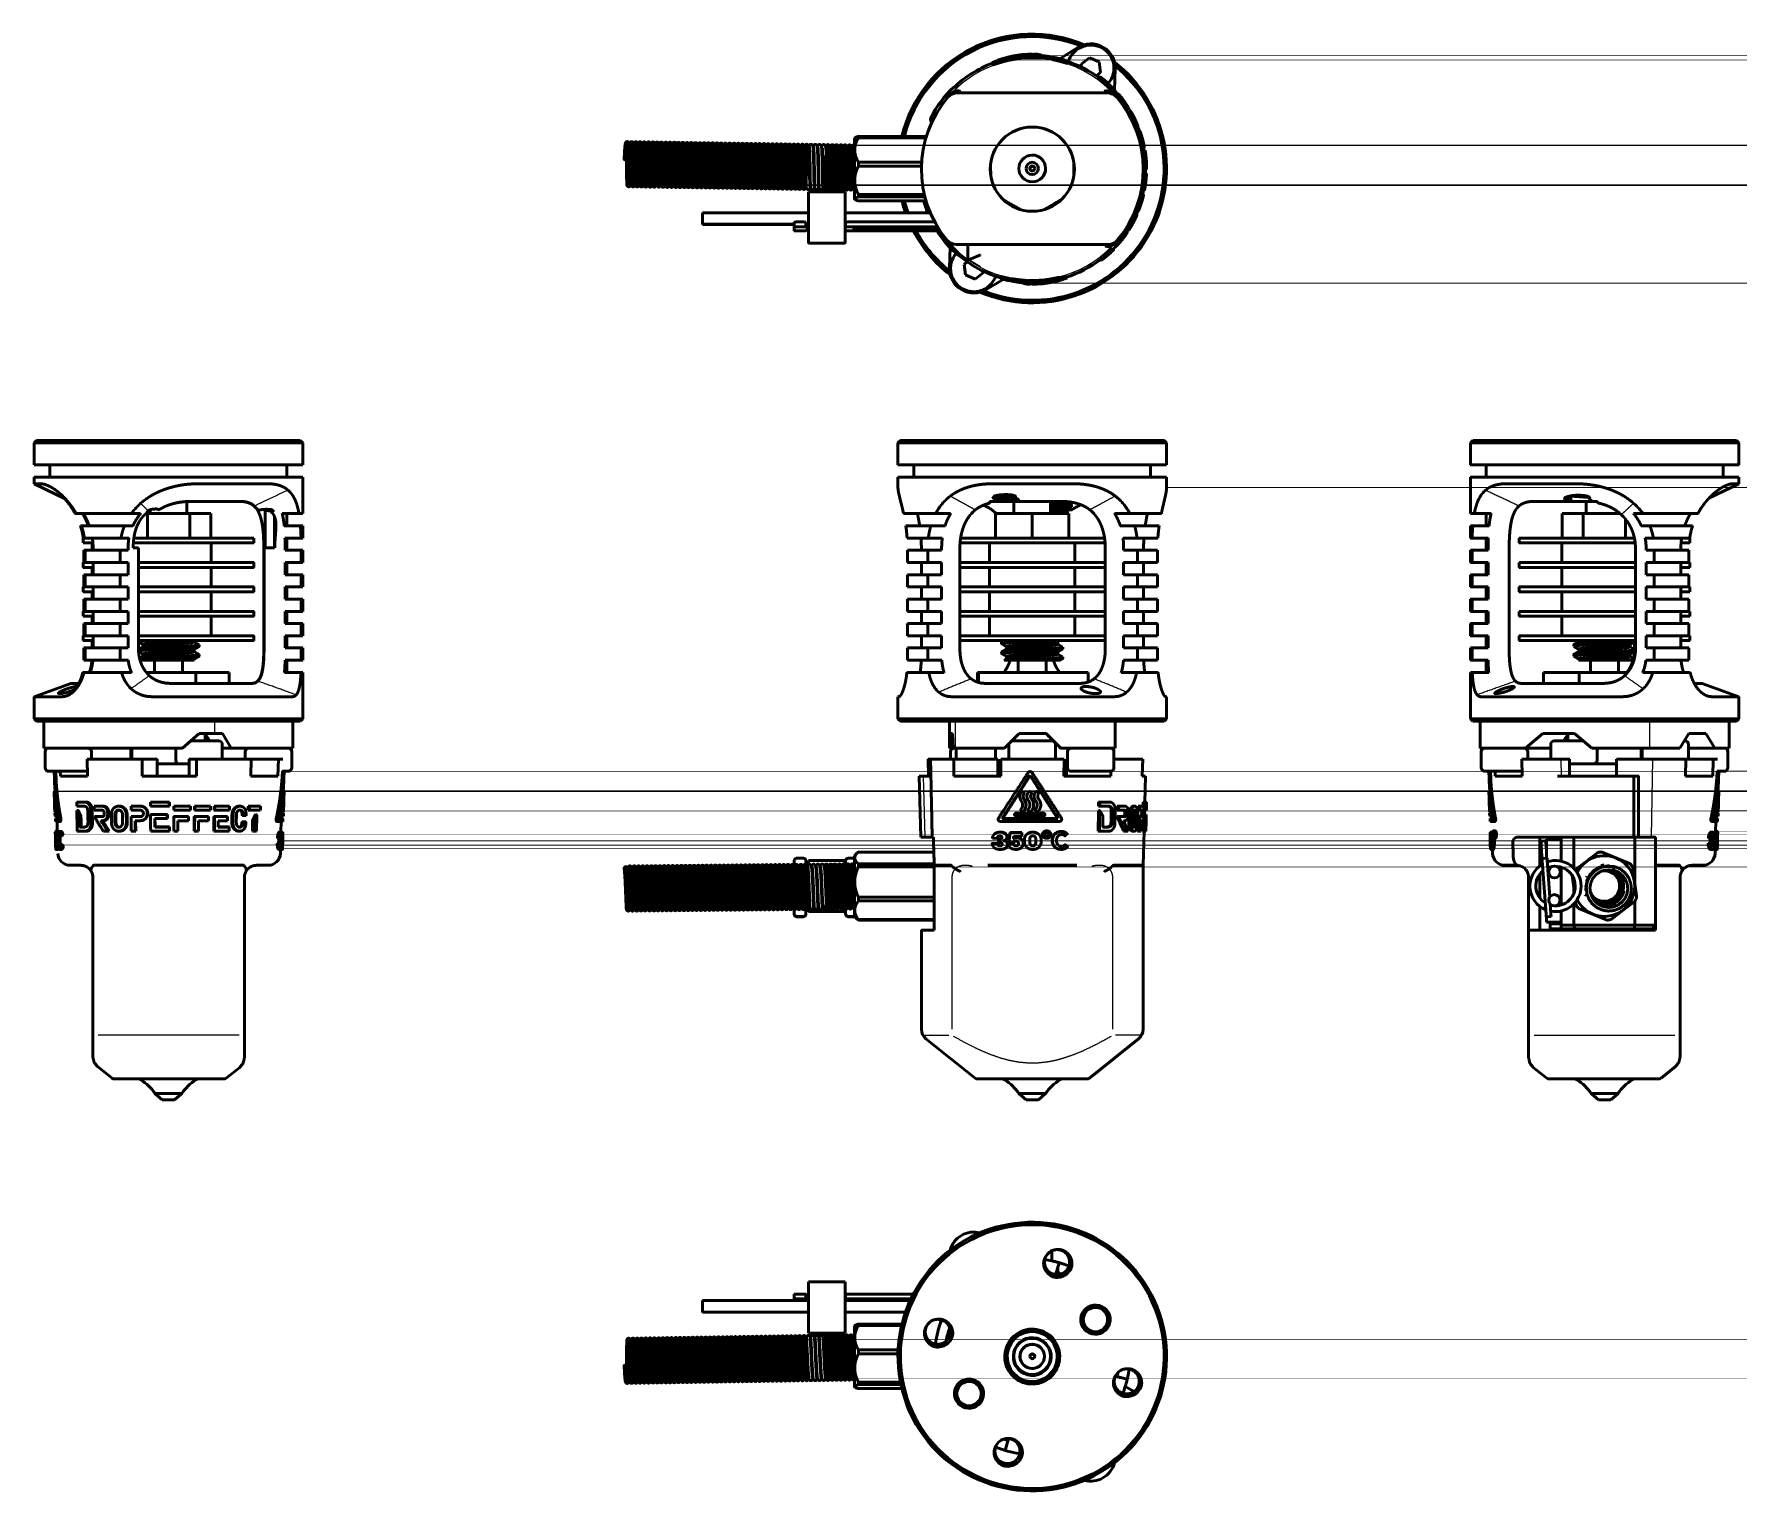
# Paper-space layout 'Layout1' of a CAD drawing. Header units: millimetres. Extents: x 69 to 348, y 30 to 269.
import ezdxf

# ---------------------------------------------------------------- set-up
doc = ezdxf.new("R2010")
doc.units = ezdxf.units.MM
doc.layers.add('170', color=7, linetype='Continuous', true_color=0xffffff)

psp = doc.layouts.get("Layout1")

# ---------------------------------------------------------------- linework, layer by layer
at = {"layer": '170', "color": 155, "linetype": 'Continuous', "lineweight": 50}
for p, q in [((228.8, 265.16), (230.72, 265.42)), ((229.41, 265.25), (230.72, 265.41)), ((229.55, 265.38), (229.56, 265.33)), ((229.84, 265.42), (232.09, 265.57)), ((229.84, 265.41), (232.09, 265.56)), ((230.4, 265.56), (230.41, 265.49)), ((230.64, 265.57), (230.65, 265.53)), ((231.57, 265.65), (231.06, 265.61)), ((231.06, 265.6), (231.06, 265.63)), ((231.75, 265.68), (231.07, 265.64)), ((231.39, 265.56), (231.39, 265.6)), ((231.57, 265.66), (231.58, 265.54)), ((231.78, 265.6), (231.78, 265.56)), ((232.04, 265.69), (232.08, 265.69)), ((232.09, 265.57), (234.24, 265.44)), ((232.09, 265.56), (234.24, 265.43)), ((232.09, 265.56), (232.09, 265.51)), ((232.75, 265.65), (232.42, 265.67)), ((232.67, 265.54), (232.67, 265.64)), ((232.75, 265.62), (232.67, 265.63)), ((232.74, 265.67), (232.74, 265.53)), ((232.95, 265.61), (232.95, 265.52)), ((233.01, 265.64), (233.01, 265.6)), ((233.48, 265.61), (233.48, 265.66)), ((233.84, 265.47), (233.84, 265.59)), ((234.21, 265.44), (233.84, 265.51)), ((234.15, 265.33), (233.92, 265.36)), ((234.11, 265.08), (234.14, 265.42)), ((239.91, 266.78), (237.14, 265.05)), ((225.89, 264.29), (226.7, 264.57)), ((225.93, 264.33), (226.72, 264.6)), ((226.72, 264.6), (226.73, 264.56)), ((226.85, 264.73), (226.87, 264.67)), ((228.6, 265.08), (228.6, 265.07)), ((230.97, 265.16), (231.16, 265.17)), ((234.14, 265.32), (233.92, 265.35)), ((234.11, 265.08), (234.12, 265.08)), ((235.46, 264.91), (235.52, 265.24)), ((235.75, 265.09), (235.49, 265.16)), ((235.74, 265.07), (235.49, 265.13)), ((235.5, 265.24), (235.51, 265.26)), ((236.96, 264.95), (237.14, 265.05)), ((237.14, 265.05), (237.14, 264.9)), ((237.85, 264.67), (237.83, 264.64)), ((238.25, 264.49), (238.15, 264.19)), ((238.2, 264.57), (238.18, 264.51)), ((240.43, 264.05), (241.81, 265.1)), ((240.49, 263.57), (240.43, 264.05)), ((241.81, 265.1), (243.4, 264.44)), ((243.63, 262.72), (242.91, 262.17)), ((243.4, 264.44), (243.63, 262.72)), ((245.94, 259.82), (246.03, 263.28)), ((219.57, 260.31), (219.62, 260.26)), ((243.43, 261.92), (243.24, 261.66)), ((243.5, 262), (243.49, 261.98)), ((245.82, 259.43), (245.99, 259.66)), ((245.82, 259.43), (245.85, 259.46)), ((245.85, 259.47), (246.02, 259.7)), ((245.85, 259.46), (245.85, 259.47)), ((246.57, 259.1), (246.33, 258.89)), ((246.58, 259.13), (246.34, 258.92)), ((246.6, 259.14), (246.58, 259.13)), ((247.63, 257.64), (247.4, 257.44)), ((248.12, 256.89), (247.9, 256.69)), ((247.96, 256.73), (248.19, 256.93)), ((248.54, 256.32), (248.27, 256.16)), ((248.84, 255.72), (248.56, 255.56)), ((203.41, 251.99), (203.33, 251.92)), ((203.41, 251.99), (203.33, 251.92)), ((215.09, 252.23), (203.96, 252.23)), ((215.09, 252.23), (203.96, 252.23)), ((203.96, 251.99), (215.02, 251.99)), ((203.96, 251.99), (215.02, 251.99)), ((249.75, 253.87), (249.5, 253.73)), ((250.01, 253.06), (249.71, 252.98)), ((249.75, 253.87), (249.75, 253.87)), ((250.22, 252.41), (249.92, 252.33)), ((250.21, 251.49), (249.97, 252.34)), ((250.11, 253.08), (250.09, 253.08)), ((165.87, 248.4), (165.92, 249.15)), ((166.54, 247.8), (166.62, 249.14)), ((167.24, 247.79), (167.32, 249.13)), ((167.94, 247.77), (168.02, 249.12)), ((169.42, 249.1), (169.34, 247.75)), ((170.12, 249.08), (170.04, 247.74)), ((170.73, 250.8), (170.74, 250.79)), ((170.82, 249.07), (170.74, 247.73)), ((173.54, 247.69), (173.61, 249.03)), ((174.16, 250.91), (174.14, 250.74)), ((181.89, 250.91), (181.89, 250.7)), ((189.56, 250.68), (189.53, 250.52)), ((190.41, 248.78), (190.34, 247.44)), ((191.11, 248.77), (191.04, 247.43)), ((193.14, 247.4), (193.21, 248.74)), ((193.84, 247.39), (193.91, 248.73)), ((194.46, 250.61), (194.43, 250.45)), ((194.45, 250.57), (194.44, 250.46)), ((194.54, 247.37), (194.61, 248.72)), ((196.01, 248.69), (195.94, 247.35)), ((196.71, 248.69), (196.64, 247.35)), ((197.41, 248.68), (197.34, 247.33)), ((198.74, 247.31), (198.81, 248.65)), ((199.36, 250.55), (199.33, 250.37)), ((199.45, 250.09), (199.33, 250.09)), ((199.45, 250.09), (199.33, 250.09)), ((199.35, 250.49), (199.34, 250.4)), ((200.15, 250.09), (200.05, 250.09)), ((200.15, 250.09), (200.05, 250.09)), ((200.75, 250.4), (200.74, 250.38)), ((200.86, 250.09), (200.75, 250.09)), ((200.86, 250.09), (200.75, 250.09)), ((201.12, 250.74), (201.08, 250.85)), ((201.55, 250.09), (201.45, 250.09)), ((201.55, 250.09), (201.45, 250.09)), ((202.25, 250.09), (202.15, 250.09)), ((202.25, 250.09), (202.15, 250.09)), ((202.95, 250.09), (202.85, 250.09)), ((202.95, 250.09), (202.85, 250.09)), ((250.5, 250.36), (250.8, 250.44)), ((250.83, 249.88), (250.52, 249.83)), ((250.93, 249.89), (250.9, 249.88)), ((168.68, 245.84), (168.78, 245.79)), ((187.5, 246.61), (187.66, 246.6)), ((214.31, 247.99), (203.96, 247.99)), ((214.31, 247.99), (203.96, 247.99)), ((203.96, 247.37), (214.28, 247.37)), ((203.96, 247.37), (214.28, 247.37)), ((225.62, 247.6), (225.62, 246.93)), ((239.26, 247.04), (239.25, 247.81)), ((251.06, 246.08), (250.75, 246.1)), ((251.04, 246.82), (250.76, 246.77)), ((251.06, 246.82), (250.78, 246.78)), ((251.15, 246.83), (250.87, 246.78)), ((251.17, 246.83), (250.89, 246.78)), ((251.1, 247.17), (251.05, 247.16)), ((251.12, 247.17), (251.05, 247.16)), ((168.01, 244.41), (168.01, 244.44)), ((172.92, 244.33), (172.91, 244.35)), ((177.82, 244.26), (177.81, 244.27)), ((179.92, 244.08), (179.93, 244.05)), ((182.72, 244.18), (182.71, 244.18)), ((190.48, 244.29), (190.49, 244.55)), ((193.25, 244.03), (193.26, 244.08)), ((201.8, 243.12), (195.8, 243.12)), ((199.53, 243.79), (199.63, 243.79)), ((199.53, 243.79), (199.63, 243.79)), ((199.54, 243.77), (199.54, 243.8)), ((200.21, 243.79), (200.33, 243.79)), ((200.21, 243.79), (200.33, 243.79)), ((200.9, 243.93), (200.91, 243.99)), ((200.9, 243.79), (201.02, 243.79)), ((200.9, 243.79), (201.02, 243.79)), ((201.62, 243.79), (201.72, 243.79)), ((201.62, 243.79), (201.72, 243.79)), ((202.32, 243.79), (202.42, 243.79)), ((202.32, 243.79), (202.42, 243.79)), ((203.02, 243.79), (203.12, 243.79)), ((203.02, 243.79), (203.12, 243.79)), ((250.58, 243.72), (250.52, 243.38)), ((250.81, 243.37), (250.52, 243.38)), ((250.83, 243.71), (250.54, 243.72)), ((250.83, 243.36), (250.54, 243.38)), ((250.85, 243.71), (250.55, 243.72)), ((251.01, 245.41), (250.71, 245.42)), ((250.83, 243.71), (250.85, 243.71)), ((214.76, 242.7), (203.96, 242.7)), ((214.76, 242.7), (203.96, 242.7)), ((203.96, 242.32), (214.85, 242.32)), ((203.96, 242.32), (214.85, 242.32)), ((215.04, 241.66), (203.96, 241.66)), ((215.04, 241.66), (203.96, 241.66)), ((249.7, 240.45), (249.58, 240.13)), ((249.95, 240.39), (249.66, 240.46)), ((249.96, 240.39), (249.67, 240.45)), ((249.95, 240.39), (249.96, 240.39)), ((250.44, 242.03), (250.13, 242.1)), ((250.6, 242.69), (250.3, 242.76)), ((195.8, 239.73), (178.4, 239.73)), ((195.8, 239.69), (178.4, 239.69)), ((178.4, 237.85), (193.43, 237.85)), ((178.4, 237.8), (193.43, 237.8)), ((193.43, 237.38), (193.43, 238.18)), ((193.83, 238.21), (194.97, 238.21)), ((195.37, 238.18), (195.37, 237.38)), ((195.77, 238.04), (195.8, 238.04)), ((215.73, 239.73), (201.8, 239.73)), ((215.75, 239.69), (201.8, 239.69)), ((201.87, 237.38), (201.87, 238.18)), ((202.27, 238.21), (216.47, 238.21)), ((249.53, 239.43), (249.24, 239.55)), ((249.86, 240.06), (249.58, 240.13)), ((249.88, 240.06), (249.59, 240.12)), ((193.43, 236.77), (193.43, 237.38)), ((193.83, 237.41), (194.97, 237.41)), ((194.97, 236.74), (193.83, 236.74)), ((195.37, 237.38), (195.37, 237.27)), ((195.37, 236.86), (195.37, 236.77)), ((195.77, 237.24), (195.8, 237.24)), ((195.8, 236.89), (195.77, 236.89)), ((195.8, 234.74), (201.8, 234.74)), ((201.8, 237.25), (201.87, 237.27)), ((201.87, 236.86), (201.8, 236.88)), ((201.87, 237.27), (201.87, 237.38)), ((201.87, 236.77), (201.87, 236.86)), ((202.27, 237.41), (216.92, 237.41)), ((217.35, 236.74), (202.27, 236.74)), ((205.9, 237.26), (217.02, 237.26)), ((217.26, 236.88), (205.9, 236.88)), ((246.64, 234.74), (246.64, 234.74)), ((246.66, 234.72), (246.64, 234.74)), ((247.91, 236.4), (247.65, 236.58)), ((248.25, 237.03), (247.98, 237.15)), ((248.27, 237.03), (248, 237.14)), ((248.33, 236.99), (248.06, 237.11)), ((248.35, 236.98), (248.07, 237.1)), ((248.47, 237.3), (248.44, 237.32)), ((248.49, 237.3), (248.44, 237.32)), ((248.47, 237.3), (248.49, 237.3)), ((219, 233.97), (218.86, 230.75)), ((219.53, 233.44), (219.58, 233.49)), ((244.22, 232.71), (243.5, 232.14)), ((243.71, 231.92), (243.5, 232.14)), ((243.72, 231.91), (243.51, 232.12)), ((244.38, 232.54), (244.16, 232.78)), ((244.89, 232.98), (244.67, 233.22)), ((245.55, 233.93), (244.73, 233.15)), ((244.92, 232.94), (244.89, 232.98)), ((245.77, 233.7), (245.55, 233.93)), ((246.21, 234.26), (245.96, 234.43)), ((246.23, 234.25), (245.98, 234.41)), ((246.23, 234.25), (245.98, 234.41)), ((246.23, 234.25), (246.23, 234.25)), ((221.26, 231.24), (221.8, 231.66)), ((221.48, 229.53), (221.26, 231.24)), ((223.08, 228.86), (221.48, 229.53)), ((224.46, 229.91), (223.08, 228.86)), ((224.43, 230.13), (224.46, 229.91)), ((227.23, 228.98), (227.25, 229.05)), ((227.41, 229.26), (227.31, 228.94)), ((237.56, 229.22), (236.92, 229.05)), ((224.91, 227.15), (227.7, 228.81)), ((227.33, 228.94), (227.32, 228.92)), ((228.73, 228.94), (228.66, 228.6)), ((228.68, 228.79), (228.9, 228.72)), ((228.68, 228.76), (228.9, 228.69)), ((228.69, 228.81), (228.91, 228.76)), ((228.69, 228.8), (228.91, 228.75)), ((228.93, 228.84), (228.7, 228.88)), ((228.73, 228.94), (228.72, 228.94)), ((230.73, 228.28), (230.65, 228.29)), ((232.8, 228.14), (230.65, 228.27)), ((230.73, 228.26), (231.05, 228.21)), ((231.06, 228.25), (231.05, 228.13)), ((232.8, 228.15), (231.4, 228.21)), ((231.42, 228.1), (231.41, 228.06)), ((231.64, 228.3), (231.83, 228.28)), ((231.84, 228.51), (231.65, 228.52)), ((231.88, 228.07), (231.88, 228.11)), ((231.94, 228.11), (231.94, 228.19)), ((234, 228.26), (232.06, 228.21)), ((233.38, 228.24), (232.06, 228.23)), ((232.15, 228.04), (232.15, 228.18)), ((232.15, 228.09), (232.22, 228.09)), ((232.15, 228.07), (232.47, 228.04)), ((232.22, 228.17), (232.22, 228.07)), ((235.05, 228.31), (232.8, 228.15)), ((235.05, 228.29), (232.8, 228.14)), ((232.8, 228.15), (232.8, 228.23)), ((232.85, 228.03), (232.81, 228.03)), ((233.11, 228.11), (233.11, 228.15)), ((233.14, 228.03), (233.83, 228.07)), ((233.32, 228.05), (233.31, 228.17)), ((233.32, 228.06), (233.83, 228.1)), ((233.5, 228.15), (233.5, 228.11)), ((233.83, 228.12), (233.83, 228.08)), ((234.2, 228.31), (234.2, 228.32)), ((234.42, 228.6), (234.23, 228.58)), ((234.25, 228.15), (234.25, 228.18)), ((234.49, 228.15), (234.48, 228.22)), ((235.34, 228.34), (235.33, 228.39)), ((236.13, 228.58), (236.12, 228.62)), ((236.94, 228.76), (236.13, 228.58)), ((236.98, 228.79), (236.15, 228.61)), ((69.31, 202.43), (68.91, 202.03)), ((68.91, 202.03), (68.91, 198.43)), ((112.91, 202.03), (112.51, 202.43)), ((112.91, 198.43), (112.91, 202.03)), ((210.84, 202.43), (210.44, 202.03)), ((210.44, 202.03), (210.44, 198.43)), ((254.44, 202.03), (254.04, 202.43)), ((254.44, 198.43), (254.44, 202.03)), ((304.62, 202.43), (304.22, 202.03)), ((304.22, 202.03), (304.22, 198.43)), ((348.22, 202.03), (347.82, 202.43)), ((348.22, 198.43), (348.22, 202.03)), ((71.51, 198.43), (71.51, 196.43)), ((110.31, 196.43), (110.31, 198.43)), ((213.04, 198.43), (213.04, 196.43)), ((251.84, 196.43), (251.84, 198.43)), ((306.82, 198.43), (306.82, 196.43)), ((345.62, 196.43), (345.62, 198.43)), ((68.91, 196.43), (68.91, 195.34)), ((112.91, 190.43), (112.91, 196.43)), ((210.44, 196.43), (210.44, 194.67)), ((254.44, 194.6), (254.44, 196.43)), ((304.22, 196.43), (304.22, 190.43)), ((348.22, 195.34), (348.22, 196.43)), ((68.91, 195.34), (74.09, 192.83)), ((229.78, 192.99), (229.78, 192.43)), ((320.33, 192.91), (320.33, 192.68)), ((320.66, 193.17), (320.66, 192.43)), ((343.31, 192.96), (348.22, 195.34)), ((343.5, 193.16), (343.83, 193.32)), ((343.83, 193.32), (343.67, 193.33)), ((75.74, 190.43), (75.63, 190.43)), ((87.25, 190.43), (87.47, 190.43)), ((87.47, 190.43), (94.4, 190.43)), ((87.47, 186.43), (87.47, 190.43)), ((87.94, 191.08), (87.94, 190.43)), ((93.94, 190.43), (93.94, 192.41)), ((94.4, 190.43), (94.4, 186.43)), ((94.4, 190.43), (97.86, 190.43)), ((97.86, 190.43), (97.86, 186.43)), ((102.79, 192.43), (102.56, 192.43)), ((106.78, 190.96), (106.82, 191.13)), ((106.78, 184.83), (106.78, 190.96)), ((110.31, 188.43), (110.31, 190.43)), ((225.56, 192.19), (225.56, 192.43)), ((226.43, 190.43), (232.43, 190.43)), ((226.43, 190.43), (226.43, 186.43)), ((229.43, 190.43), (229.43, 192.43)), ((232.43, 190.43), (238.43, 190.43)), ((232.43, 190.43), (232.43, 186.43)), ((235.43, 190.43), (235.43, 192.43)), ((235.65, 192.41), (235.65, 192.43)), ((235.65, 191.51), (235.65, 191.72)), ((235.65, 190.43), (235.65, 190.82)), ((237.88, 190.43), (238.11, 190.66)), ((238.43, 186.43), (238.43, 190.43)), ((238.64, 192.35), (238.64, 192.09)), ((238.64, 191.45), (238.64, 191.19)), ((238.89, 191.62), (238.89, 191.85)), ((306.82, 190.43), (306.82, 188.43)), ((319.26, 190.43), (322.72, 190.43)), ((319.26, 190.43), (319.26, 186.43)), ((320.66, 192.43), (320.65, 192.43)), ((322.72, 190.43), (322.72, 186.43)), ((322.72, 190.43), (328.76, 190.43)), ((323.18, 192.43), (323.18, 190.43)), ((76.5, 188.43), (76.63, 188.43)), ((108.3, 184.83), (108.3, 189.88)), ((108.34, 189.74), (108.34, 184.86)), ((112.91, 186.43), (112.91, 188.43)), ((304.22, 188.43), (304.22, 186.43)), ((329.65, 189.51), (329.65, 186.43)), ((76.93, 186.43), (76.93, 185.63)), ((77.08, 184.43), (77.08, 182.43)), ((77.08, 184.43), (77.26, 184.43)), ((77.26, 182.43), (77.26, 184.43)), ((78.41, 184.83), (78.41, 184.43)), ((78.57, 184.43), (78.57, 184.83)), ((82.99, 184.43), (82.99, 182.43)), ((84.3, 184.43), (82.99, 184.43)), ((84.3, 184.83), (84.3, 184.43)), ((85.16, 185.38), (85.16, 184.83)), ((86.01, 184.83), (85.16, 184.83)), ((86.01, 168.21), (86.01, 184.83)), ((97.93, 185.63), (97.93, 182.43)), ((104.93, 186.43), (104.93, 185.63)), ((106.54, 168.21), (106.54, 184.83)), ((106.58, 168.21), (106.58, 184.83)), ((108.3, 184.83), (106.58, 184.83)), ((110.04, 184.43), (110.04, 184.83)), ((112.67, 184.43), (110.04, 184.43)), ((110.31, 184.43), (110.31, 186.43)), ((112.67, 182.43), (112.67, 184.43)), ((112.91, 182.43), (112.91, 184.43)), ((212, 182.43), (212, 184.43)), ((214.27, 184.43), (214.27, 184.83)), ((215.33, 184.43), (215.33, 182.43)), ((215.33, 184.43), (217.6, 184.43)), ((217.6, 184.83), (217.6, 184.43)), ((220.59, 168.21), (220.59, 184.83)), ((225.43, 185.63), (225.43, 182.43)), ((239.43, 182.43), (239.43, 185.63)), ((244.41, 184.83), (244.41, 168.21)), ((247.41, 184.43), (247.41, 184.83)), ((249.7, 184.43), (247.41, 184.43)), ((249.7, 182.43), (249.7, 184.43)), ((250.68, 184.83), (250.68, 184.43)), ((252.97, 184.43), (252.97, 182.43)), ((304.22, 184.43), (304.22, 182.43)), ((304.49, 184.43), (304.49, 182.43)), ((307.12, 184.43), (304.49, 184.43)), ((306.82, 186.43), (306.82, 184.43)), ((307.12, 184.83), (307.12, 184.43)), ((310.58, 168.21), (310.58, 184.83)), ((312.19, 186.43), (312.19, 185.63)), ((319.19, 185.63), (319.19, 182.43)), ((331.27, 184.83), (331.27, 168.21)), ((333.01, 184.43), (333.01, 184.83)), ((333.01, 184.43), (334.34, 184.43)), ((334.34, 182.43), (334.34, 184.43)), ((338.71, 184.83), (338.71, 184.43)), ((340.04, 184.43), (340.04, 182.43)), ((340.19, 186.43), (340.19, 185.63)), ((76.93, 182.43), (76.93, 181.63)), ((78.41, 181.63), (78.41, 180.43)), ((78.57, 180.43), (78.57, 182.43)), ((82.99, 182.43), (84.3, 182.43)), ((84.3, 182.43), (84.3, 180.43)), ((97.93, 181.63), (97.93, 178.43)), ((104.93, 182.43), (104.93, 181.63)), ((110.04, 182.43), (112.67, 182.43)), ((110.04, 180.43), (110.04, 182.43)), ((110.31, 180.43), (110.31, 182.43)), ((214.27, 180.43), (214.27, 182.43)), ((217.6, 182.43), (215.33, 182.43)), ((217.6, 182.43), (217.6, 180.43)), ((225.43, 181.63), (225.43, 178.43)), ((239.43, 178.43), (239.43, 181.63)), ((247.41, 180.43), (247.41, 182.43)), ((247.41, 182.43), (249.7, 182.43)), ((250.68, 182.43), (250.68, 180.43)), ((304.49, 182.43), (307.12, 182.43)), ((306.82, 182.43), (306.82, 180.43)), ((307.12, 182.43), (307.12, 180.43)), ((312.19, 182.43), (312.19, 181.63)), ((319.19, 181.63), (319.19, 178.43)), ((334.34, 182.43), (333.01, 182.43)), ((333.01, 180.43), (333.01, 182.43)), ((338.71, 182.43), (338.71, 180.43)), ((340.19, 182.43), (340.19, 181.63)), ((77.08, 180.43), (77.08, 178.43)), ((77.08, 180.43), (77.26, 180.43)), ((77.26, 178.43), (77.26, 180.43)), ((82.99, 180.43), (82.99, 178.43)), ((84.3, 180.43), (82.99, 180.43)), ((112.67, 180.43), (110.04, 180.43)), ((112.67, 178.43), (112.67, 180.43)), ((112.91, 178.43), (112.91, 180.43)), ((212, 178.43), (212, 180.43)), ((215.33, 180.43), (215.33, 178.43)), ((215.33, 180.43), (217.6, 180.43)), ((249.7, 180.43), (247.41, 180.43)), ((249.7, 178.43), (249.7, 180.43)), ((252.97, 180.43), (252.97, 178.43)), ((304.22, 180.43), (304.22, 178.43)), ((304.49, 180.43), (304.49, 178.43)), ((307.12, 180.43), (304.49, 180.43)), ((333.01, 180.43), (334.34, 180.43)), ((334.34, 178.43), (334.34, 180.43)), ((340.04, 180.43), (340.04, 178.43)), ((76.93, 178.43), (76.93, 177.63)), ((77.08, 176.43), (77.08, 174.43)), ((77.08, 176.43), (77.26, 176.43)), ((77.26, 174.43), (77.26, 176.43)), ((78.41, 177.63), (78.41, 176.43)), ((78.57, 176.43), (78.57, 178.43)), ((82.99, 178.43), (84.3, 178.43)), ((82.99, 176.43), (82.99, 174.43)), ((84.3, 176.43), (82.99, 176.43)), ((84.3, 178.43), (84.3, 176.43)), ((97.93, 177.63), (97.93, 174.43)), ((104.93, 178.43), (104.93, 177.63)), ((110.04, 178.43), (112.67, 178.43)), ((110.04, 176.43), (110.04, 178.43)), ((112.67, 176.43), (110.04, 176.43)), ((110.31, 176.43), (110.31, 178.43)), ((112.67, 174.43), (112.67, 176.43)), ((112.91, 174.43), (112.91, 176.43)), ((212, 174.43), (212, 176.43)), ((214.27, 176.43), (214.27, 178.43)), ((217.6, 178.43), (215.33, 178.43)), ((215.33, 176.43), (215.33, 174.43)), ((215.33, 176.43), (217.6, 176.43)), ((217.6, 178.43), (217.6, 176.43)), ((225.43, 177.63), (225.43, 174.43)), ((239.43, 174.43), (239.43, 177.63)), ((247.41, 176.43), (247.41, 178.43)), ((247.41, 178.43), (249.7, 178.43)), ((249.7, 176.43), (247.41, 176.43)), ((249.7, 174.43), (249.7, 176.43)), ((250.68, 178.43), (250.68, 176.43)), ((252.97, 176.43), (252.97, 174.43)), ((304.22, 176.43), (304.22, 174.43)), ((304.49, 178.43), (307.12, 178.43)), ((304.49, 176.43), (304.49, 174.43)), ((307.12, 176.43), (304.49, 176.43)), ((306.82, 178.43), (306.82, 176.43)), ((307.12, 178.43), (307.12, 176.43)), ((312.19, 178.43), (312.19, 177.63)), ((319.19, 177.63), (319.19, 174.43)), ((334.34, 178.43), (333.01, 178.43)), ((333.01, 176.43), (333.01, 178.43)), ((333.01, 176.43), (334.34, 176.43)), ((334.34, 174.43), (334.34, 176.43)), ((338.71, 178.43), (338.71, 176.43)), ((340.04, 176.43), (340.04, 174.43)), ((340.19, 178.43), (340.19, 177.63)), ((76.93, 174.43), (76.93, 173.63)), ((78.41, 173.63), (78.41, 172.43)), ((78.57, 172.43), (78.57, 174.43)), ((82.99, 174.43), (84.3, 174.43)), ((84.3, 174.43), (84.3, 172.43)), ((97.93, 173.63), (97.93, 170.43)), ((104.93, 174.43), (104.93, 173.63)), ((110.04, 174.43), (112.67, 174.43)), ((110.04, 172.43), (110.04, 174.43)), ((110.31, 172.43), (110.31, 174.43)), ((214.27, 172.43), (214.27, 174.43)), ((217.6, 174.43), (215.33, 174.43)), ((217.6, 174.43), (217.6, 172.43)), ((225.43, 173.63), (225.43, 170.43)), ((239.43, 170.43), (239.43, 173.63)), ((247.41, 172.43), (247.41, 174.43)), ((247.41, 174.43), (249.7, 174.43)), ((250.68, 174.43), (250.68, 172.43)), ((304.49, 174.43), (307.12, 174.43)), ((306.82, 174.43), (306.82, 172.43)), ((307.12, 174.43), (307.12, 172.43)), ((312.19, 174.43), (312.19, 173.63)), ((319.19, 173.63), (319.19, 170.43)), ((334.34, 174.43), (333.01, 174.43)), ((333.01, 172.43), (333.01, 174.43)), ((338.71, 174.43), (338.71, 172.43)), ((340.19, 174.43), (340.19, 173.63)), ((76.93, 170.43), (76.93, 169.63)), ((77.08, 172.43), (77.08, 170.43)), ((77.08, 172.43), (77.26, 172.43)), ((77.26, 170.43), (77.26, 172.43)), ((78.57, 168.43), (78.57, 170.43)), ((82.99, 172.43), (82.99, 170.43)), ((84.3, 172.43), (82.99, 172.43)), ((82.99, 170.43), (84.3, 170.43)), ((84.3, 170.43), (84.3, 168.43)), ((104.93, 170.43), (104.93, 169.63)), ((112.67, 172.43), (110.04, 172.43)), ((110.04, 170.43), (112.67, 170.43)), ((110.04, 168.43), (110.04, 170.43)), ((110.31, 168.43), (110.31, 170.43)), ((112.67, 170.43), (112.67, 172.43)), ((112.91, 170.43), (112.91, 172.43)), ((212, 170.43), (212, 172.43)), ((214.27, 168.43), (214.27, 170.43)), ((215.33, 172.43), (215.33, 170.43)), ((215.33, 172.43), (217.6, 172.43)), ((217.6, 170.43), (215.33, 170.43)), ((217.6, 170.43), (217.6, 168.43)), ((249.7, 172.43), (247.41, 172.43)), ((247.41, 168.43), (247.41, 170.43)), ((247.41, 170.43), (249.7, 170.43)), ((249.7, 170.43), (249.7, 172.43)), ((250.68, 170.43), (250.68, 168.43)), ((252.97, 172.43), (252.97, 170.43)), ((304.22, 172.43), (304.22, 170.43)), ((304.49, 172.43), (304.49, 170.43)), ((307.12, 172.43), (304.49, 172.43)), ((304.49, 170.43), (307.12, 170.43)), ((306.82, 170.43), (306.82, 168.43)), ((307.12, 170.43), (307.12, 168.43)), ((312.19, 170.43), (312.19, 169.63)), ((333.01, 172.43), (334.34, 172.43)), ((333.01, 168.43), (333.01, 170.43)), ((334.34, 170.43), (333.01, 170.43)), ((334.34, 170.43), (334.34, 172.43)), ((338.71, 170.43), (338.71, 168.43)), ((340.04, 172.43), (340.04, 170.43)), ((340.19, 170.43), (340.19, 169.63)), ((77.08, 168.43), (77.08, 166.43)), ((77.08, 168.43), (77.26, 168.43)), ((77.26, 166.43), (77.26, 168.43)), ((78.41, 169.63), (78.41, 168.43)), ((82.99, 168.43), (82.99, 166.43)), ((84.3, 168.43), (82.99, 168.43)), ((86.01, 169.45), (86.74, 169.03)), ((86.77, 168.65), (86.02, 168.21)), ((86.03, 167.84), (86.74, 167.43)), ((86.74, 169.04), (86.74, 168.63)), ((93.66, 169.62), (93.71, 169.63)), ((95.14, 169.42), (95.14, 169.63)), ((95.94, 168.97), (95.14, 169.43)), ((95.14, 167.82), (95.14, 168.23)), ((95.93, 167.37), (95.14, 167.83)), ((95.94, 168.7), (95.94, 168.96)), ((112.67, 168.43), (110.04, 168.43)), ((112.67, 166.43), (112.67, 168.43)), ((112.91, 166.43), (112.91, 168.43)), ((212, 166.43), (212, 168.43)), ((215.33, 168.43), (215.33, 166.43)), ((215.33, 168.43), (217.6, 168.43)), ((227.88, 169.63), (227.43, 169.37)), ((227.43, 169.1), (227.43, 169.36)), ((227.45, 169.08), (227.43, 169.1)), ((227.43, 167.5), (227.43, 167.76)), ((227.44, 169.09), (228.23, 168.63)), ((228.23, 168.64), (228.23, 168.23)), ((236.6, 169.41), (236.98, 169.63)), ((236.63, 169.43), (236.63, 169.02)), ((237.42, 168.57), (236.63, 169.03)), ((236.63, 167.83), (236.63, 167.42)), ((237.41, 168.58), (237.43, 168.56)), ((237.43, 168.3), (237.43, 168.56)), ((249.7, 168.43), (247.41, 168.43)), ((249.7, 166.43), (249.7, 168.43)), ((252.97, 168.43), (252.97, 166.43)), ((304.22, 168.43), (304.22, 166.43)), ((304.49, 168.43), (304.49, 166.43)), ((307.12, 168.43), (304.49, 168.43)), ((321.18, 168.96), (321.18, 168.7)), ((321.18, 168.69), (321.98, 168.23)), ((321.98, 169.63), (321.98, 169.43)), ((321.98, 168.24), (321.98, 167.83)), ((330.38, 168.62), (330.38, 169.03)), ((331.17, 168.17), (330.38, 168.63)), ((331.11, 168.21), (331.11, 169.45)), ((331.18, 169.5), (331.18, 169.63)), ((331.18, 167.9), (331.18, 168.16)), ((333.01, 168.43), (334.34, 168.43)), ((334.34, 166.43), (334.34, 168.43)), ((340.04, 168.43), (340.04, 166.43)), ((77.26, 166.43), (77.08, 166.43)), ((82.99, 166.43), (83.29, 166.43)), ((86.77, 167.05), (86.19, 166.71)), ((86.74, 167.44), (86.74, 167.03)), ((88.64, 166.43), (88.64, 164.43)), ((93.24, 164.43), (93.24, 166.43)), ((95.14, 166.43), (95.14, 166.63)), ((95.94, 167.1), (95.94, 167.36)), ((110.31, 164.43), (110.31, 166.43)), ((112.07, 166.43), (112.67, 166.43)), ((215.85, 166.43), (215.33, 166.43)), ((227.45, 167.48), (227.43, 167.5)), ((227.44, 167.49), (228.23, 167.03)), ((228.23, 167.04), (228.23, 166.63)), ((230.13, 166.43), (230.13, 164.43)), ((234.73, 166.43), (234.73, 164.43)), ((237.42, 166.97), (236.63, 167.43)), ((237.41, 166.98), (237.43, 166.96)), ((237.43, 166.7), (237.43, 166.96)), ((249.18, 166.43), (249.7, 166.43)), ((304.49, 166.43), (305.09, 166.43)), ((306.82, 166.43), (306.82, 164.43)), ((321.18, 167.36), (321.18, 167.1)), ((321.18, 167.09), (321.98, 166.63)), ((321.98, 166.64), (321.98, 166.43)), ((323.88, 166.43), (323.88, 164.43)), ((328.48, 164.43), (328.48, 166.43)), ((330.38, 167.02), (330.38, 167.43)), ((331.07, 166.63), (330.38, 167.03)), ((334.34, 166.43), (334.04, 166.43)), ((74.91, 162.63), (68.91, 160.45)), ((76.88, 164.43), (77.02, 164.43)), ((87.29, 164.43), (95.41, 164.43)), ((95.41, 164.43), (95.41, 162.63)), ((100.89, 162.63), (100.89, 164.43)), ((112.91, 156.83), (112.91, 164.43)), ((223.47, 162.84), (223.47, 164.43)), ((223.47, 164.43), (223.62, 164.43)), ((223.62, 164.43), (223.62, 162.79)), ((241.62, 162.86), (241.62, 164.43)), ((304.22, 164.43), (304.22, 156.83)), ((316.23, 164.43), (316.23, 162.63)), ((322.03, 162.63), (322.03, 164.43)), ((322.03, 164.43), (329.99, 164.43)), ((348.22, 160.45), (342.22, 162.63)), ((68.91, 160.45), (68.91, 156.83)), ((210.83, 160.59), (210.44, 160.45)), ((210.44, 160.45), (210.44, 156.83)), ((254.44, 160.45), (254.12, 160.56)), ((254.44, 156.83), (254.44, 160.45)), ((348.22, 156.83), (348.22, 160.45)), ((68.91, 156.83), (69.31, 156.43)), ((70.5, 156.43), (70.5, 152.03)), ((111.31, 152.03), (111.31, 156.43)), ((112.51, 156.43), (112.91, 156.83)), ((210.44, 156.83), (210.84, 156.43)), ((218.86, 156.43), (218.86, 152.03)), ((246.03, 152.03), (246.03, 156.43)), ((254.04, 156.43), (254.44, 156.83)), ((304.22, 156.83), (304.62, 156.43)), ((305.81, 156.43), (305.81, 152.03)), ((346.62, 152.03), (346.62, 156.43)), ((347.82, 156.43), (348.22, 156.83)), ((95.97, 154.43), (93.24, 152.03)), ((96.06, 154.43), (95.97, 154.43)), ((97.72, 153.23), (96.89, 154.43)), ((96.94, 153.23), (96.94, 154.36)), ((96.94, 154.28), (97.66, 153.23)), ((99.77, 154.43), (99.73, 154.43)), ((101.18, 152.03), (99.77, 154.43)), ((219.13, 154.43), (219, 152.03)), ((219.35, 154.43), (219.13, 154.43)), ((219.48, 152.03), (219.35, 154.43)), ((227.91, 152.03), (230.31, 154.43)), ((234.73, 154.43), (230.31, 154.43)), ((234.73, 154.43), (237.14, 152.03)), ((316.09, 154.43), (313.26, 152.03)), ((321.29, 154.43), (316.09, 154.43)), ((320.29, 154.43), (319.46, 153.23)), ((320.18, 154.28), (320.18, 153.23)), ((324.12, 152.03), (321.29, 154.43)), ((338.55, 152.03), (340.04, 154.43)), ((342.79, 154.43), (340.04, 154.43)), ((342.79, 154.43), (344.29, 152.03)), ((70.7, 151.43), (70.7, 148.83)), ((93.24, 152.03), (74.6, 152.03)), ((78.3, 150.23), (78.3, 151.43)), ((84.74, 150.23), (84.74, 152.03)), ((84.94, 152.03), (84.94, 150.23)), ((92.14, 152.03), (92.14, 150.03)), ((99.74, 150.23), (99.74, 152.63)), ((99.74, 152.03), (101.18, 152.03)), ((110.74, 152.03), (101.18, 152.03)), ((103.51, 151.43), (103.51, 150.23)), ((111.11, 148.83), (111.11, 151.43)), ((219, 152.03), (218.86, 152.03)), ((219.48, 152.03), (219, 152.03)), ((219.06, 151.43), (219.06, 150.23)), ((219.7, 152.03), (219.48, 152.03)), ((219.97, 152.03), (219.97, 150.23)), ((227.91, 152.03), (223.47, 152.03)), ((226.43, 150.23), (226.43, 152.03)), ((228.63, 150.23), (228.63, 152.63)), ((236.23, 150.23), (236.23, 152.63)), ((237.08, 152.03), (236.68, 152.43)), ((237.14, 152.03), (237.08, 152.03)), ((239.91, 152.03), (237.14, 152.03)), ((238.23, 151.43), (238.23, 148.83)), ((238.43, 151.88), (238.43, 152.03)), ((245.83, 148.83), (245.83, 151.43)), ((306.01, 151.43), (306.01, 148.83)), ((313.26, 152.03), (309.99, 152.03)), ((317.38, 152.03), (313.26, 152.03)), ((313.61, 150.23), (313.61, 151.43)), ((317.38, 152.63), (317.38, 150.23)), ((329.34, 152.03), (324.12, 152.03)), ((324.98, 150.03), (324.98, 152.03)), ((332.18, 150.23), (332.18, 152.03)), ((332.38, 152.03), (332.38, 150.23)), ((338.55, 152.03), (335.78, 152.03)), ((339.98, 150.23), (339.98, 152.63)), ((344.29, 152.03), (339.98, 152.03)), ((346.02, 152.03), (344.29, 152.03)), ((346.42, 148.83), (346.42, 151.43)), ((72.46, 148.18), (72.2, 148.17)), ((72.46, 148.18), (72.2, 148.17)), ((72.2, 148.17), (72.2, 148.17)), ((72.2, 148.17), (72.2, 148.17)), ((72.2, 148.09), (72.23, 147.17)), ((72.46, 148.23), (72.47, 147.97)), ((73.2, 148.23), (73.22, 147.43)), ((77.67, 147.43), (77.61, 150.23)), ((86.6, 150.23), (86.62, 147.43)), ((89.06, 150.23), (86.6, 150.23)), ((89.07, 147.43), (89.07, 150.23)), ((92.5, 149.43), (93.06, 149.43)), ((94.29, 150.23), (94.29, 147.43)), ((95.51, 150.23), (94.3, 150.23)), ((95.49, 147.43), (95.51, 150.23)), ((104.49, 150.23), (104.43, 147.43)), ((104.49, 150.23), (108.93, 150.23)), ((108.93, 150.23), (108.86, 147.43)), ((109.86, 148.17), (109.59, 148.18)), ((109.86, 148.17), (109.6, 148.18)), ((109.84, 147.17), (109.86, 148.09)), ((109.86, 148.17), (109.86, 148.17)), ((215.39, 150.23), (215.46, 147.43)), ((219.57, 150.23), (219.62, 147.43)), ((219.57, 150.23), (226.69, 150.23)), ((226.8, 147.43), (226.8, 150.23)), ((227.29, 150.23), (227.31, 147.43)), ((232.09, 148.17), (232.09, 148.18)), ((237.66, 150.23), (237.64, 147.43)), ((238.08, 150.23), (238.08, 147.43)), ((238.23, 150.23), (238.19, 150.23)), ((245.31, 147.43), (245.33, 148.24)), ((250.54, 150.23), (250.47, 147.43)), ((307.52, 148.18), (307.26, 148.17)), ((307.52, 148.18), (307.26, 148.17)), ((307.26, 148.17), (307.26, 148.17)), ((307.26, 148.17), (307.26, 148.17)), ((307.26, 148.09), (307.29, 147.17)), ((307.52, 148.23), (307.53, 147.97)), ((308.26, 148.23), (308.28, 147.43)), ((312.68, 150.23), (312.73, 147.43)), ((320.44, 150.23), (319.29, 150.23)), ((320.48, 147.43), (320.48, 150.23)), ((324.06, 149.43), (324.62, 149.43)), ((328.16, 150.23), (328.16, 147.43)), ((333.79, 150.23), (328.49, 150.23)), ((339.55, 150.23), (339.49, 147.43)), ((339.55, 150.23), (343.99, 150.23)), ((343.99, 150.23), (343.92, 147.43)), ((344.92, 148.17), (344.65, 148.18)), ((344.92, 148.17), (344.66, 148.18)), ((344.9, 147.17), (344.92, 148.09)), ((344.92, 148.17), (344.92, 148.17)), ((213.89, 147.43), (214.16, 137.43)), ((215.84, 147.43), (215.35, 147.43)), ((232.42, 148), (232.62, 147.7)), ((250.89, 143.19), (251, 147.43)), ((331.88, 147.43), (331.05, 147.43)), ((331.76, 147.43), (331.76, 137.43)), ((72.42, 144.9), (72.2, 144.9)), ((72.42, 144.9), (72.21, 144.9)), ((72.23, 143.66), (72.28, 141.79)), ((72.26, 143.67), (72.56, 143.68)), ((75.88, 143.19), (76.14, 143.19)), ((78.74, 142.5), (78.95, 142.51)), ((78.74, 142.5), (78.75, 141.85)), ((82.81, 142.51), (82.65, 142.51)), ((84.8, 142.5), (84.88, 142.51)), ((84.8, 142.5), (84.81, 141.85)), ((88, 143.19), (88.05, 143.19)), ((91.06, 143.19), (91.1, 143.19)), ((91.06, 142.54), (91.11, 142.54)), ((91.82, 142.5), (91.81, 142.51)), ((94.52, 142.5), (94.51, 142.51)), ((95.24, 142.5), (95.17, 142.51)), ((97.83, 142.5), (97.77, 142.51)), ((98.52, 142.5), (98.39, 142.51)), ((100.9, 142.5), (100.79, 142.51)), ((102.52, 142.51), (102.44, 142.51)), ((102.69, 142.5), (102.52, 142.51)), ((104.2, 142.5), (103.97, 142.51)), ((105.98, 142.5), (105.76, 142.51)), ((109.74, 143.37), (109.55, 143.38)), ((109.86, 144.9), (109.7, 144.9)), ((109.86, 144.9), (109.7, 144.9)), ((109.79, 144.88), (109.7, 144.89)), ((109.78, 141.78), (109.83, 143.69)), ((109.85, 144.76), (109.81, 144.76)), ((230.77, 144.89), (230.73, 144.88)), ((231.09, 143.66), (231.12, 143.67)), ((232.01, 144.9), (232.02, 144.91)), ((232.09, 144.89), (232.09, 144.9)), ((232.92, 144.76), (232.91, 144.77)), ((233.01, 143.39), (233, 143.39)), ((243.5, 142.54), (243.31, 142.54)), ((243.51, 143.19), (243.32, 143.19)), ((244.93, 143.19), (244.71, 143.19)), ((245.12, 143.18), (244.93, 143.19)), ((246.6, 142.5), (246.36, 142.51)), ((246.6, 142.5), (246.58, 141.85)), ((247.64, 142.5), (247.41, 142.51)), ((249.24, 142.51), (248.98, 142.52)), ((250.11, 142.5), (249.81, 142.51)), ((250.11, 142.5), (250.09, 141.85)), ((250.58, 142.5), (250.58, 142.5)), ((250.93, 142.54), (250.63, 142.54)), ((250.95, 143.19), (250.64, 143.19)), ((250.83, 141.15), (250.87, 142.54)), ((251.16, 142.5), (250.87, 142.51)), ((251.17, 143.19), (250.88, 143.19)), ((251.15, 142.54), (251.17, 143.19)), ((307.48, 144.9), (307.26, 144.9)), ((307.48, 144.9), (307.27, 144.9)), ((307.29, 143.66), (307.34, 141.79)), ((307.33, 143.67), (307.62, 143.68)), ((344.8, 143.37), (344.61, 143.38)), ((344.92, 144.9), (344.76, 144.9)), ((344.92, 144.9), (344.76, 144.9)), ((344.86, 144.88), (344.76, 144.89)), ((344.84, 141.79), (344.89, 143.7)), ((344.91, 144.76), (344.87, 144.76)), ((72.28, 141.67), (72.29, 141.67)), ((72.31, 141.39), (72.33, 140.87)), ((72.31, 141.39), (72.45, 141.39)), ((72.31, 141.39), (72.64, 141.39)), ((72.33, 140.87), (72.46, 140.87)), ((72.48, 140.87), (72.33, 140.87)), ((72.4, 140.49), (72.41, 140.02)), ((72.4, 140.49), (72.4, 140.49)), ((72.42, 140.03), (72.41, 140.03)), ((72.41, 140.03), (72.42, 140.03)), ((72.46, 140.87), (72.74, 140.88)), ((72.48, 140.87), (72.65, 140.87)), ((72.63, 141.67), (72.64, 141.39)), ((72.72, 141.39), (72.64, 141.39)), ((72.65, 140.87), (72.66, 140.49)), ((72.67, 140.03), (72.71, 138.47)), ((73.19, 140.03), (73.22, 140.03)), ((75.9, 141.8), (76.17, 141.81)), ((76.32, 140.93), (76.58, 140.94)), ((78.78, 140.8), (78.99, 140.81)), ((80.14, 140.14), (80.34, 140.15)), ((84.81, 140.8), (84.9, 140.81)), ((85.54, 140.14), (85.56, 138.43)), ((86.44, 140.14), (86.52, 140.15)), ((88, 141.14), (88.05, 141.15)), ((90.72, 141.14), (90.76, 141.15)), ((90.72, 140.48), (90.76, 140.49)), ((91.81, 140.8), (91.8, 140.81)), ((91.82, 141.85), (91.81, 141.86)), ((94.18, 140.8), (94.17, 140.81)), ((94.18, 140.14), (94.18, 140.8)), ((95.22, 140.8), (95.15, 140.81)), ((95.23, 141.85), (95.16, 141.86)), ((97.5, 140.8), (97.43, 140.81)), ((97.49, 140.14), (97.5, 140.8)), ((98.49, 140.8), (98.37, 140.81)), ((98.51, 141.85), (98.38, 141.86)), ((100.59, 140.8), (100.47, 140.81)), ((100.58, 140.14), (100.59, 140.8)), ((103.14, 139.95), (102.97, 139.96)), ((103.16, 140.99), (102.99, 141)), ((103.14, 139.95), (103.14, 139.92)), ((103.62, 139.95), (103.46, 139.96)), ((104.19, 141.85), (103.96, 141.86)), ((104.95, 140.25), (104.71, 140.26)), ((104.95, 140.25), (104.91, 138.43)), ((105.4, 141.12), (105.16, 141.13)), ((109.59, 141.38), (109.24, 141.39)), ((109.42, 141.39), (109.25, 141.39)), ((109.34, 138.26), (109.39, 140.03)), ((109.37, 141.65), (109.71, 141.64)), ((109.4, 140.48), (109.41, 140.87)), ((109.66, 140.49), (109.4, 140.49)), ((109.43, 141.39), (109.43, 141.65)), ((109.58, 140.87), (109.74, 140.87)), ((109.6, 141.39), (109.75, 141.39)), ((109.65, 140.02), (109.66, 140.49)), ((109.72, 141.67), (109.78, 141.67)), ((109.72, 141.66), (109.77, 141.66)), ((109.74, 140.87), (109.75, 141.39)), ((109.74, 140.87), (109.74, 140.87)), ((227.49, 140.48), (227.58, 140.49)), ((229.84, 141.39), (232.09, 141.39)), ((229.84, 140.87), (232.09, 140.87)), ((232.1, 141.39), (229.89, 141.39)), ((230.92, 141.65), (230.95, 141.66)), ((232.09, 141.39), (234.24, 141.39)), ((232.09, 140.87), (234.24, 140.87)), ((232.09, 140.49), (232.1, 140.49)), ((234.21, 141.39), (232.1, 141.39)), ((234.21, 141.39), (234.24, 141.39)), ((236.65, 140.49), (236.64, 140.49)), ((243.49, 141.8), (243.3, 141.81)), ((246.57, 140.8), (246.33, 140.81)), ((246.58, 141.85), (246.34, 141.86)), ((250.07, 140.8), (249.77, 140.81)), ((250.09, 141.85), (249.8, 141.86)), ((250.9, 141.14), (250.79, 141.15)), ((251.12, 141.14), (250.83, 141.15)), ((251.15, 141.85), (250.85, 141.86)), ((251.12, 140.8), (251.11, 140.8)), ((307.34, 141.67), (307.35, 141.67)), ((307.37, 141.39), (307.39, 140.87)), ((307.37, 141.39), (307.51, 141.39)), ((307.37, 141.39), (307.7, 141.39)), ((307.39, 140.87), (307.52, 140.87)), ((307.52, 140.87), (307.39, 140.87)), ((307.46, 140.49), (307.47, 140.02)), ((307.46, 140.49), (307.46, 140.49)), ((307.48, 140.03), (307.47, 140.03)), ((307.52, 140.87), (307.8, 140.88)), ((307.54, 140.87), (307.71, 140.87)), ((307.69, 141.67), (307.7, 141.39)), ((307.78, 141.39), (307.7, 141.39)), ((307.71, 140.87), (307.72, 140.49)), ((308.25, 140.03), (308.28, 140.03)), ((344.65, 141.38), (344.3, 141.39)), ((344.48, 141.39), (344.31, 141.39)), ((344.4, 138.26), (344.45, 140.03)), ((344.43, 141.65), (344.77, 141.64)), ((344.46, 140.48), (344.47, 140.87)), ((344.72, 140.49), (344.46, 140.49)), ((344.49, 141.39), (344.49, 141.65)), ((344.64, 140.87), (344.8, 140.87)), ((344.66, 141.39), (344.81, 141.39)), ((344.71, 140.02), (344.72, 140.49)), ((344.78, 141.67), (344.84, 141.67)), ((344.78, 141.66), (344.83, 141.66)), ((344.8, 140.87), (344.81, 141.39)), ((344.8, 140.87), (344.8, 140.87)), ((72.38, 138.24), (72.39, 137.6)), ((72.47, 138.24), (72.38, 138.24)), ((72.55, 137.25), (72.71, 137.25)), ((73.21, 137.66), (73.52, 137.67)), ((73.32, 138.01), (73.62, 138.02)), ((77.13, 139.1), (76.63, 139.1)), ((77.27, 138.43), (77.52, 138.44)), ((81, 138.43), (81.19, 138.43)), ((82.85, 138.43), (83, 138.43)), ((85.47, 138.43), (85.56, 138.43)), ((88.67, 139.1), (88.72, 139.11)), ((91.07, 139.1), (91.11, 139.11)), ((91.07, 138.43), (91.11, 138.43)), ((91.81, 138.43), (91.79, 138.43)), ((95.2, 138.43), (95.13, 138.43)), ((98.46, 138.43), (98.34, 138.43)), ((100.86, 139.1), (100.74, 139.11)), ((102.33, 138.44), (102.5, 138.43)), ((102.65, 139.14), (102.55, 139.09)), ((104.91, 138.43), (104.67, 138.43)), ((108.96, 137.22), (108.78, 137.25)), ((109.41, 138.25), (109.07, 138.26)), ((109.13, 137.25), (109.31, 137.22)), ((109.56, 138.25), (109.34, 138.26)), ((109.63, 138.2), (109.47, 138.21)), ((109.67, 138.2), (109.47, 138.21)), ((109.63, 138.2), (109.67, 138.2)), ((109.67, 137.34), (109.64, 137.34)), ((109.64, 136.63), (109.66, 137.32)), ((109.65, 137.57), (109.67, 137.57)), ((109.67, 137.57), (109.68, 138.2)), ((216.02, 137.43), (215.62, 137.43)), ((225.93, 137.25), (226.72, 137.22)), ((227.15, 138.25), (227.25, 138.26)), ((227.74, 136.86), (227.82, 136.87)), ((228.8, 138.2), (228.86, 138.21)), ((228.8, 138.2), (230.72, 138.2)), ((230.75, 138.21), (228.86, 138.21)), ((229.41, 137.57), (230.72, 137.57)), ((230.72, 138.2), (230.75, 138.21)), ((230.72, 137.57), (230.75, 137.57)), ((237.27, 138.37), (237.18, 138.38)), ((237.85, 137.66), (237.75, 137.67)), ((243.43, 138.43), (243.24, 138.43)), ((244.59, 139.1), (243.98, 139.1)), ((247.63, 138.43), (247.4, 138.44)), ((248.84, 138.61), (248.56, 138.62)), ((248.86, 138.43), (249.12, 138.42)), ((250.01, 138.43), (249.71, 138.43)), ((250.83, 138.43), (250.52, 138.43)), ((250.62, 132.83), (250.76, 138.43)), ((251.06, 139.1), (250.94, 139.1)), ((251.05, 139.1), (250.94, 139.1)), ((251.05, 138.43), (251.06, 139.1)), ((251.06, 138.43), (251.05, 138.43)), ((307.44, 138.2), (307.46, 137.57)), ((307.44, 138.2), (307.45, 138.2)), ((307.45, 138.2), (307.52, 138.2)), ((307.46, 137.3), (307.48, 136.63)), ((307.47, 137.57), (307.47, 137.57)), ((307.86, 138.26), (307.56, 138.25)), ((307.57, 138.25), (307.86, 138.26)), ((307.86, 138.24), (307.6, 138.24)), ((307.66, 138.22), (307.71, 138.25)), ((307.78, 138.26), (307.71, 138.25)), ((307.78, 138.26), (307.78, 138.24)), ((319.12, 137.13), (316.72, 137.13)), ((316.72, 133.99), (316.72, 137.13)), ((318.24, 137.43), (318.24, 137.13)), ((319.12, 137.43), (319.12, 133.51)), ((321.2, 137.43), (321.2, 132.32)), ((331.05, 137.43), (331.16, 137.43)), ((331.16, 137.43), (331.16, 129.91)), ((333.58, 137.43), (331.88, 137.43)), ((343.49, 137.22), (343.22, 137.25)), ((343.56, 137.25), (343.83, 137.22)), ((344.32, 138.21), (344.05, 138.21)), ((344.4, 138.2), (344.05, 138.21)), ((344.66, 138.2), (344.32, 138.21)), ((344.74, 138.24), (344.37, 138.24)), ((344.75, 138.25), (344.4, 138.26)), ((344.4, 138.2), (344.66, 138.2)), ((344.6, 138.47), (344.41, 138.47)), ((344.56, 137.34), (344.48, 137.34)), ((344.49, 137.57), (344.64, 137.57)), ((344.73, 137.6), (344.75, 138.24)), ((344.74, 138.24), (344.75, 138.25)), ((72.43, 136.09), (72.45, 135.45)), ((72.45, 135.44), (72.79, 135.44)), ((72.62, 135.44), (72.79, 135.44)), ((72.79, 135.45), (72.79, 135.44)), ((73.27, 136.19), (73.58, 136.2)), ((73.4, 135.85), (73.7, 135.86)), ((109.09, 136.43), (109.28, 136.4)), ((109.25, 134.78), (109.27, 135.44)), ((109.61, 135.44), (109.34, 135.44)), ((109.57, 136.67), (109.51, 136.67)), ((109.63, 136.62), (109.51, 136.62)), ((109.56, 136.44), (109.52, 136.44)), ((109.61, 135.48), (109.63, 136.18)), ((203.78, 134.85), (203.33, 134.4)), ((203.78, 134.85), (203.33, 134.4)), ((203.96, 135.01), (216.32, 135.01)), ((203.96, 135.01), (216.32, 135.01)), ((225.89, 136.43), (226.7, 136.4)), ((226.81, 136.41), (226.02, 136.43)), ((226.89, 136.57), (226.99, 136.58)), ((228.56, 136.44), (228.63, 136.45)), ((229.35, 136.39), (229.41, 136.4)), ((229.39, 136.62), (229.45, 136.62)), ((237.89, 136.19), (237.8, 136.2)), ((307.49, 136.18), (307.51, 135.49)), ((307.52, 135.44), (307.64, 135.44)), ((307.64, 135.44), (307.85, 135.44)), ((307.77, 135.44), (307.85, 135.44)), ((307.85, 135.46), (307.87, 134.78)), ((315.61, 136.43), (315.61, 132.75)), ((315.78, 136.77), (316.58, 136.83)), ((315.89, 135.18), (315.95, 134.34)), ((316.69, 135.23), (316.72, 134.83)), ((343.53, 136.43), (343.8, 136.4)), ((344.32, 136.67), (344.2, 136.67)), ((344.46, 136.62), (344.21, 136.62)), ((344.3, 136.44), (344.23, 136.44)), ((344.31, 134.78), (344.33, 135.44)), ((344.49, 135.44), (344.68, 135.44)), ((344.67, 135.45), (344.69, 136.09)), ((168.35, 131.65), (168.45, 131.6)), ((169.01, 132.43), (168.98, 132.3)), ((168.99, 132.38), (168.98, 132.25)), ((173.91, 132.48), (173.88, 132.34)), ((178.88, 132.71), (178.68, 132.71)), ((179.57, 132.71), (179.37, 132.71)), ((180.27, 132.71), (180.09, 132.71)), ((180.97, 132.71), (180.8, 132.71)), ((181.67, 132.71), (181.5, 132.71)), ((181.62, 132.61), (181.58, 132.41)), ((182.35, 132.71), (182.19, 132.71)), ((183.07, 132.71), (182.87, 132.71)), ((183.75, 132.71), (183.61, 132.71)), ((184.46, 132.71), (184.29, 132.71)), ((184.41, 132.57), (184.38, 132.44)), ((185.14, 132.71), (184.98, 132.71)), ((185.84, 132.71), (185.72, 132.71)), ((186.54, 132.71), (186.42, 132.71)), ((187.26, 132.71), (187.12, 132.71)), ((187.2, 132.58), (187.18, 132.47)), ((187.53, 132.92), (187.53, 132.92)), ((187.93, 132.71), (187.8, 132.71)), ((187.87, 132.52), (187.87, 132.52)), ((188.63, 132.71), (188.53, 132.71)), ((189.34, 132.71), (189.21, 132.71)), ((189.31, 132.62), (189.28, 132.48)), ((190.07, 132.71), (189.93, 132.71)), ((190.73, 132.71), (190.64, 132.71)), ((191.42, 132.71), (191.34, 132.71)), ((192.12, 132.71), (192.04, 132.71)), ((192.82, 132.71), (192.73, 132.71)), ((193.43, 133.6), (193.43, 132.75)), ((193.52, 132.71), (193.44, 132.71)), ((194.97, 134), (193.83, 134)), ((194.22, 132.71), (194.13, 132.71)), ((194.91, 132.71), (194.84, 132.71)), ((195.37, 132.96), (195.37, 133.6)), ((195.61, 132.71), (195.55, 132.71)), ((201.8, 133.62), (195.8, 133.62)), ((199.11, 132.73), (199.08, 132.56)), ((199.89, 132.58), (199.78, 132.58)), ((199.89, 132.58), (199.78, 132.58)), ((200.58, 132.58), (200.48, 132.58)), ((200.58, 132.58), (200.48, 132.58)), ((201.28, 132.58), (201.18, 132.58)), ((201.28, 132.58), (201.18, 132.58)), ((201.9, 132.71), (201.86, 132.71)), ((201.87, 133.6), (201.87, 132.71)), ((201.98, 132.58), (201.88, 132.58)), ((201.98, 132.58), (201.88, 132.58)), ((203.33, 134), (202.27, 134)), ((202.59, 132.71), (202.56, 132.71)), ((202.68, 132.58), (202.58, 132.58)), ((202.68, 132.58), (202.58, 132.58)), ((203.29, 132.71), (203.24, 132.71)), ((203.33, 132.58), (203.28, 132.58)), ((203.33, 132.58), (203.28, 132.58)), ((216.37, 133.09), (203.96, 133.09)), ((216.37, 133.09), (203.96, 133.09)), ((203.96, 132.59), (216.38, 132.59)), ((203.96, 132.59), (216.38, 132.59)), ((216.38, 122.23), (216.38, 132.83)), ((250.62, 105.97), (250.62, 132.83)), ((315.61, 131.42), (315.61, 130.83)), ((315.98, 133.94), (316.78, 134)), ((316.01, 133.54), (316.62, 124.8)), ((316.81, 133.6), (317.23, 127.6)), ((319.12, 132.52), (319.12, 126.34)), ((324.75, 132.08), (324.52, 131.9)), ((325.59, 132.78), (325.71, 132.81)), ((326.16, 132.9), (325.71, 132.81)), ((328.57, 131.62), (328.49, 131.68)), ((334.58, 122.23), (334.58, 132.83)), ((78.54, 105.97), (78.54, 130.83)), ((103.36, 130.83), (103.36, 105.97)), ((167.76, 129.68), (167.8, 130.85)), ((168.46, 129.69), (168.5, 130.86)), ((171.25, 129.43), (171.38, 129.43)), ((182.46, 129.82), (182.5, 130.99)), ((185.3, 131.01), (185.26, 129.84)), ((186, 131.02), (185.96, 129.85)), ((186.7, 131.02), (186.66, 129.86)), ((188.06, 129.87), (188.1, 131.04)), ((188.76, 129.88), (188.8, 131.05)), ((189.46, 129.88), (189.5, 131.05)), ((190.16, 129.89), (190.19, 130.69)), ((190.2, 131.06), (190.19, 130.69)), ((190.9, 131.07), (190.86, 129.89)), ((191.6, 131.06), (191.56, 129.9)), ((192.3, 131.08), (192.26, 129.9)), ((192.96, 129.91), (193, 131.08)), ((193.66, 129.92), (193.7, 131.09)), ((194.36, 129.93), (194.4, 131.1)), ((195.06, 129.93), (195.1, 131.11)), ((195.8, 131.11), (195.76, 129.94)), ((196.5, 131.12), (196.46, 129.94)), ((197.2, 131.13), (197.16, 129.95)), ((197.9, 131.13), (197.86, 129.96)), ((199.26, 129.97), (199.3, 131.14)), ((313.77, 122.23), (313.77, 130.83)), ((315.61, 130.83), (315.61, 127.44)), ((321.2, 128.95), (321.2, 128.31)), ((323.15, 129.36), (323.16, 129.5)), ((323.28, 130.97), (323.22, 130.85)), ((338.58, 130.83), (338.58, 105.97)), ((167.33, 125.73), (167.33, 125.73)), ((170.72, 125.82), (170.72, 125.85)), ((171.46, 125.78), (171.46, 125.78)), ((175.62, 125.87), (175.62, 125.89)), ((176.45, 125.7), (176.45, 125.7)), ((178.47, 126.2), (178.51, 126.2)), ((179.17, 126.2), (179.21, 126.2)), ((179.87, 126.2), (179.91, 126.2)), ((180.53, 125.91), (180.52, 125.92)), ((180.57, 126.2), (180.61, 126.2)), ((181.27, 126.2), (181.31, 126.2)), ((181.97, 126.2), (182.01, 126.2)), ((182.67, 126.2), (182.71, 126.2)), ((183.37, 126.2), (183.41, 126.2)), ((184.07, 126.2), (184.11, 126.2)), ((184.77, 126.2), (184.81, 126.2)), ((185.43, 125.95), (185.42, 125.96)), ((185.47, 126.2), (185.51, 126.2)), ((186.17, 126.2), (186.21, 126.2)), ((186.87, 126.2), (186.91, 126.2)), ((187.57, 126.2), (187.61, 126.2)), ((188.27, 126.2), (188.31, 126.2)), ((188.97, 126.2), (189.01, 126.2)), ((189.67, 126.2), (189.71, 126.2)), ((190.37, 126.2), (190.41, 126.2)), ((191.07, 126.2), (191.11, 126.2)), ((191.77, 126.2), (191.81, 126.2)), ((192.47, 126.2), (192.51, 126.2)), ((193.03, 128.17), (193.13, 128.15)), ((193.16, 126.2), (193.21, 126.2)), ((193.86, 126.2), (193.91, 126.2)), ((194.56, 126.2), (194.61, 126.2)), ((195.26, 126.2), (195.31, 126.2)), ((195.32, 126.12), (195.34, 126.06)), ((195.37, 124.86), (195.37, 125.83)), ((195.92, 126.04), (195.92, 126.05)), ((197.43, 126.02), (197.43, 126.02)), ((198.75, 126.02), (198.75, 126.03)), ((199.41, 126.28), (199.51, 126.28)), ((199.41, 126.28), (199.51, 126.28)), ((200.11, 126.28), (200.21, 126.28)), ((200.11, 126.28), (200.21, 126.28)), ((200.81, 126.28), (200.91, 126.28)), ((200.81, 126.28), (200.91, 126.28)), ((200.82, 126.08), (200.82, 126.09)), ((201.51, 126.28), (201.61, 126.28)), ((201.51, 126.28), (201.61, 126.28)), ((201.55, 126.01), (201.56, 126.27)), ((202.21, 126.28), (202.31, 126.28)), ((202.21, 126.28), (202.31, 126.28)), ((202.26, 126.2), (202.32, 126.2)), ((202.33, 126.05), (202.33, 126.05)), ((202.91, 126.28), (203.01, 126.28)), ((202.91, 126.28), (203.01, 126.28)), ((202.96, 126.2), (203.02, 126.2)), ((216.38, 127.59), (203.96, 127.59)), ((216.38, 127.59), (203.96, 127.59)), ((203.96, 127), (216.38, 127)), ((203.96, 127), (216.38, 127)), ((315.61, 126.11), (315.61, 122.23)), ((317.3, 126.53), (317.42, 124.86)), ((321.2, 126.54), (321.2, 123.03)), ((323.05, 127.97), (323.12, 127.99)), ((323.09, 127.86), (323.05, 127.97)), ((324.04, 126.63), (324.11, 126.56)), ((326.77, 126.03), (326.81, 126.03)), ((331.16, 126.95), (331.16, 123.03)), ((193.43, 125.61), (193.43, 124.86)), ((193.43, 124.8), (193.43, 124.86)), ((193.83, 124.46), (194.97, 124.46)), ((193.83, 124.4), (194.97, 124.4)), ((195.37, 124.86), (195.37, 124.8)), ((195.8, 125.24), (201.8, 125.24)), ((201.87, 125.68), (201.87, 124.86)), ((201.87, 124.8), (201.87, 124.86)), ((202.27, 124.46), (203.33, 124.46)), ((202.27, 124.4), (203.38, 124.4)), ((203.33, 124.46), (203.78, 124.01)), ((203.33, 124.46), (203.78, 124.01)), ((203.96, 123.85), (203.77, 124.02)), ((203.96, 123.85), (203.77, 124.02)), ((216.38, 123.93), (203.96, 123.93)), ((216.38, 123.93), (203.96, 123.93)), ((203.96, 123.85), (216.38, 123.85)), ((203.96, 123.85), (216.38, 123.85)), ((317.44, 124.46), (316.65, 124.4)), ((316.72, 123.53), (316.72, 124.41)), ((319.12, 123.53), (316.72, 123.53)), ((317.32, 122.43), (317.32, 123.23)), ((319.12, 123.23), (317.32, 123.23)), ((317.72, 123.53), (317.72, 123.23)), ((319.12, 125.35), (319.12, 123.03)), ((321.2, 123.03), (331.16, 123.03)), ((334.45, 122.9), (334.58, 123.03)), ((214.28, 122.23), (214.28, 105.97)), ((313.77, 105.97), (313.77, 122.23)), ((317.32, 122.43), (319.12, 122.43)), ((318.24, 122.43), (318.24, 122.23)), ((321.22, 122.43), (321.22, 122.23)), ((331.06, 122.43), (321.3, 122.43)), ((331.22, 122.23), (331.22, 122.43)), ((215.03, 104.4), (223.08, 97.96)), ((241.81, 97.96), (249.86, 104.4)), ((79.29, 99.86), (81.67, 97.96)), ((79.29, 99.86), (79.29, 99.86)), ((100.4, 97.96), (102.61, 99.73)), ((314.52, 99.73), (316.73, 97.96)), ((335.46, 97.96), (337.83, 99.86)), ((337.83, 99.86), (337.83, 99.86)), ((88.71, 95.43), (89.91, 94.43)), ((91.91, 94.43), (93.1, 95.43)), ((231.44, 94.43), (230.25, 95.43)), ((234.63, 95.43), (233.44, 94.43)), ((324.03, 95.43), (325.22, 94.43)), ((327.22, 94.43), (328.41, 95.43)), ((235.65, 69.69), (235.66, 68.03)), ((236.3, 65.84), (236.84, 67.74)), ((201.8, 64.6), (195.8, 64.6)), ((236.63, 66.5), (236.63, 66.99)), ((195.8, 61.54), (178.4, 61.54)), ((193.43, 61.77), (193.43, 62.57)), ((193.43, 61.77), (193.43, 61.54)), ((194.97, 62.6), (193.83, 62.6)), ((194.97, 61.8), (193.83, 61.8)), ((195.37, 62.57), (195.37, 61.77)), ((195.37, 61.68), (195.37, 61.77)), ((195.8, 62.45), (195.77, 62.45)), ((195.8, 61.65), (195.77, 61.65)), ((201.87, 62.48), (201.8, 62.46)), ((201.87, 61.68), (201.8, 61.66)), ((212.45, 61.54), (201.8, 61.54)), ((201.87, 61.77), (201.87, 62.57)), ((201.87, 61.77), (201.87, 61.68)), ((212.97, 62.6), (202.27, 62.6)), ((212.57, 61.8), (202.27, 61.8)), ((212.5, 61.66), (205.9, 61.66)), ((178.4, 59.61), (195.8, 59.61)), ((201.8, 59.61), (211.67, 59.61)), ((195.8, 56.22), (201.8, 56.22)), ((203.4, 57.44), (203.33, 57.37)), ((203.4, 57.44), (203.33, 57.37)), ((211.1, 57.69), (203.96, 57.69)), ((211.1, 57.69), (203.96, 57.69)), ((203.96, 57.44), (211.04, 57.44)), ((203.96, 57.44), (211.04, 57.44)), ((170.27, 54.94), (170.27, 54.89)), ((171.23, 55.44), (171.24, 55.41)), ((171.54, 55.17), (171.53, 55.18)), ((173.06, 55.01), (173.06, 55.01)), ((177.96, 55.09), (177.97, 55.08)), ((182.86, 55.16), (182.87, 55.14)), ((187.76, 55.23), (187.77, 55.2)), ((192.66, 55.31), (192.66, 55.28)), ((193.26, 55.26), (193.25, 55.32)), ((195.47, 53.24), (195.58, 53.22)), ((199.66, 55.55), (199.54, 55.55)), ((199.66, 55.55), (199.54, 55.55)), ((201.04, 55.55), (200.95, 55.55)), ((201.04, 55.55), (200.95, 55.55)), ((201.74, 55.55), (201.65, 55.55)), ((201.74, 55.55), (201.65, 55.55)), ((203.16, 55.45), (203.16, 55.42)), ((210.47, 53.45), (203.96, 53.45)), ((210.47, 53.45), (203.96, 53.45)), ((179.54, 51.74), (179.5, 50.39)), ((180.24, 51.75), (180.2, 50.41)), ((182.3, 50.44), (182.34, 51.78)), ((183, 50.45), (183.04, 51.8)), ((183.7, 50.46), (183.74, 51.8)), ((184.4, 50.47), (184.44, 51.81)), ((185.14, 51.82), (185.1, 50.49)), ((185.84, 51.84), (185.8, 50.49)), ((186.54, 51.85), (186.5, 50.5)), ((187.24, 51.86), (187.2, 50.51)), ((187.9, 50.51), (187.94, 51.87)), ((188.6, 50.53), (188.64, 51.88)), ((189.3, 50.54), (189.34, 51.89)), ((190, 50.56), (190.04, 51.9)), ((190.74, 51.91), (190.7, 50.56)), ((191.44, 51.92), (191.4, 50.58)), ((192.14, 51.93), (192.1, 50.59)), ((192.84, 51.94), (192.8, 50.6)), ((193.5, 50.61), (193.54, 51.95)), ((194.2, 50.62), (194.24, 51.96)), ((194.9, 50.63), (194.94, 51.97)), ((195.6, 50.64), (195.64, 51.98)), ((197.74, 52.01), (197.7, 50.68)), ((198.4, 50.72), (198.5, 50.71)), ((198.4, 50.72), (198.4, 50.68)), ((203.96, 52.82), (210.45, 52.82)), ((203.96, 52.82), (210.45, 52.82)), ((166.41, 48.31), (166.44, 48.48)), ((176.91, 48.47), (176.94, 48.64)), ((179.56, 49.53), (179.67, 49.49)), ((181.81, 48.55), (181.84, 48.72)), ((181.82, 48.58), (181.83, 48.71)), ((181.88, 48.46), (181.89, 48.45)), ((182.2, 48.21), (182.17, 48.24)), ((185.24, 48.74), (185.24, 48.74)), ((199.9, 49.25), (200.01, 49.25)), ((199.9, 49.25), (200.01, 49.25)), ((200.6, 49.25), (200.71, 49.25)), ((200.6, 49.25), (200.71, 49.25)), ((200.64, 48.98), (200.63, 48.99)), ((201.3, 49.25), (201.41, 49.25)), ((201.3, 49.25), (201.41, 49.25)), ((201.41, 48.85), (201.43, 49)), ((202.01, 49.25), (202.11, 49.25)), ((202.01, 49.25), (202.11, 49.25)), ((202.71, 49.25), (202.81, 49.25)), ((202.71, 49.25), (202.81, 49.25)), ((210.85, 48.16), (203.96, 48.16)), ((210.85, 48.16), (203.96, 48.16)), ((203.96, 47.77), (210.93, 47.77)), ((203.96, 47.77), (210.93, 47.77)), ((246.06, 49.15), (248.01, 48.68)), ((203.33, 47.42), (203.4, 47.35)), ((203.33, 47.42), (203.4, 47.35)), ((211.08, 47.11), (203.96, 47.11)), ((211.08, 47.11), (203.96, 47.11)), ((247.68, 47.47), (249.12, 46.64)), ((228.53, 38.92), (227.98, 36.99))]:
    psp.add_line(p, q, dxfattribs=at)
at = {"layer": '170', "color": 155, "linetype": 'Continuous', "lineweight": 13}
for p, q in [((232.24, 265.6), (232.24, 265.57)), ((232.3, 265.44), (232.3, 265.09)), ((193.43, 237.38), (193.43, 238.18)), ((195.37, 238.18), (195.37, 237.38)), ((201.87, 237.38), (201.87, 238.18)), ((221.9, 232), (221.9, 234.53)), ((230.49, 228.38), (230.52, 228.72)), ((232.66, 228.11), (232.65, 228.14)), ((98.48, 156.43), (98.48, 154.43)), ((219.89, 152.03), (219.89, 156.43)), ((333.55, 156.43), (333.55, 152.03)), ((319.07, 150.23), (319.09, 147.43)), ((333.88, 137.43), (334.09, 150.23)), ((214.56, 147.43), (214.83, 137.43)), ((73.22, 140.03), (73.19, 140.03)), ((308.28, 140.03), (308.25, 140.03)), ((232.29, 138.24), (232.3, 138.25)), ((313.76, 137.43), (311.91, 137.43)), ((344.75, 138.25), (344.4, 138.26)), ((315.78, 136.77), (316.58, 136.83)), ((315.98, 133.94), (316.78, 134)), ((219.25, 130.83), (219.25, 105.97)), ((245.64, 105.97), (245.64, 130.83)), ((195.37, 124.85), (195.37, 124.8)), ((201.87, 124.8), (201.87, 124.85)), ((317.44, 124.46), (316.65, 124.4)), ((102.48, 105.01), (79.41, 105.01)), ((214.52, 105.01), (218.8, 105.01)), ((250.37, 105.01), (246.09, 105.01)), ((314.65, 105.01), (337.72, 105.01)), ((195.37, 62.57), (195.37, 61.77)), ((201.87, 61.77), (201.87, 62.57))]:
    psp.add_line(p, q, dxfattribs=at)
at = {"layer": '170', "color": 155, "linetype": 'Continuous', "lineweight": 50}
for centre, radius in [((232.45, 246.86), 6.9), ((318, 131.74), 0.966), ((318, 127.12), 0.918)]:
    psp.add_circle(centre, radius, dxfattribs=at)
at = {"layer": '170', "color": 155, "linetype": 'Continuous', "lineweight": 13}
psp.add_circle((232.45, 246.86), 6.9, dxfattribs=at)
at = {"layer": '170', "color": 155, "linetype": 'Continuous', "lineweight": 50}
for centre, radius, start, end in [((232.44, 246.98), 22, 67.1194, 166.1925), ((232.44, 246.98), 21.6, 68.3006, 165.9337), ((242.03, 263.39), 3.8, 67.4, 163.9897), ((242.03, 263.39), 4, 60.2115, 121.8971), ((242.03, 263.39), 3.8, 318.8459, 67.4), ((242.03, 263.39), 4, 358.526, 60.2115), ((232.45, 246.86), 18.55, 110.602, 133.7517), ((232.44, 246.98), 22, 247.125, 52.2806), ((232.44, 246.98), 21.6, 248.3062, 51.0994), ((232.45, 246.86), 18.63, 79.7367, 80.6036), ((232.45, 246.86), 18.55, 53.8646, 71.7704), ((232.45, 246.86), 18.63, 133.7517, 153.034), ((232.45, 246.86), 18.17, 139.5637, 219.6869), ((220.14, 257.34), 2, 90, 139.5637), ((244.75, 257.34), 2, 40.4363, 90), ((232.45, 246.86), 18.63, 40.9704, 43.3766), ((232.45, 246.86), 18.17, 320.3131, 40.4363), ((232.45, 246.86), 18.29, 152.3507, 153.2354), ((232.45, 246.86), 18.63, 30.4407, 32.5907), ((232.45, 246.86), 18.63, 19.4442, 22.0489), ((232.44, 246.98), 2.19, 0.4773, 180.4773), ((232.45, 246.86), 18.55, 9.3084, 11.013), ((232.44, 246.98), 2.19, 180.4773, 0.4773), ((232.44, 246.98), 1, 0.4773, 180.4773), ((232.44, 246.98), 1, 180.4773, 0.4773), ((232.44, 246.98), 0.4, 0.4773, 180.4773), ((232.44, 246.98), 0.4, 180.4773, 0.4773), ((232.45, 246.93), 0.4, 7.6106, 180), ((232.45, 246.86), 18.55, 357.5876, 359.833), ((232.45, 246.86), 18.55, 347.0332, 349.1714), ((232.44, 246.98), 22, 194.0081, 199.2337), ((232.44, 246.98), 21.6, 194.2725, 199.605), ((232.45, 246.86), 18.55, 196.2786, 202.5763), ((232.45, 246.86), 18.29, 196.5195, 202.9176), ((232.45, 246.86), 18.63, 336.4595, 338.65), ((232.44, 246.98), 22, 207.7331, 232.275), ((232.44, 246.98), 21.6, 208.29, 231.0937), ((232.45, 246.86), 18.63, 212.884, 226.0839), ((232.45, 246.86), 18.29, 213.5652, 230.8417), ((220, 236.53), 2, 219.6869, 270), ((244.89, 236.53), 2, 270, 320.3131), ((232.45, 246.86), 18.63, 325.949, 328.1243), ((222.86, 230.58), 3.8, 138.5787, 247.4), ((232.45, 246.86), 18.55, 226.0839, 253.7517), ((232.45, 246.86), 18.55, 287.3951, 306.9601), ((232.45, 246.86), 18.63, 315.3779, 317.5199), ((222.86, 230.58), 4, 177.5029, 239.7), ((222.86, 230.58), 3.8, 247.4, 340.415), ((222.86, 230.58), 4, 239.7, 300.874), ((232.45, 246.86), 18.63, 253.7517, 254.1018), ((232.45, 246.86), 18.63, 258.2398, 258.9657), ((71.3, 151.43), 0.6, 90, 180), ((77.7, 151.43), 0.6, 0, 90), ((99.14, 152.63), 0.6, 0, 90), ((104.11, 151.43), 0.6, 90, 180), ((110.51, 151.43), 0.6, 0, 90), ((219.66, 151.43), 0.6, 90, 180), ((229.23, 152.63), 0.6, 166.9261, 180), ((229.23, 152.63), 0.6, 90, 102.8869), ((235.63, 152.63), 0.6, 0, 90), ((238.83, 151.43), 0.6, 90, 180), ((245.23, 151.43), 0.6, 0, 90), ((306.61, 151.43), 0.6, 90, 180), ((313.01, 151.43), 0.6, 0, 90), ((317.98, 152.63), 0.6, 90, 180), ((339.38, 152.63), 0.6, 0, 90), ((345.82, 151.43), 0.6, 0, 90), ((71.3, 148.83), 0.6, 180, 270), ((92.74, 150.03), 0.6, 180, 270), ((110.51, 148.83), 0.6, 270, 0), ((238.83, 148.83), 0.6, 180, 270), ((245.23, 148.83), 0.6, 270, 0), ((306.61, 148.83), 0.6, 180, 270), ((324.38, 150.03), 0.6, 270, 0), ((345.82, 148.83), 0.6, 270, 0), ((74.81, 134.83), 2, 181.5, 270), ((107.25, 134.83), 2, 270, 358.5), ((309.87, 134.83), 2, 181.5, 270), ((315.46, 135.63), 1.2, 72.8296, 82.733), ((315.26, 135.62), 0.6, 4, 54.1622), ((326.18, 129.43), 4.97, 337.5517, 153.6086), ((326.18, 129.43), 4.97, 337.5517, 153.6086), ((326.18, 129.43), 5.6, 94.3172, 100.7862), ((326.18, 129.43), 5.6, 94.3172, 100.7862), ((342.31, 134.83), 2, 270, 358.5), ((311.77, 130.83), 2, 15.9351, 82.2189), ((318.17, 129.43), 4.19, 120.4425, 247.5563), ((318.17, 129.43), 3.23, 129.2288, 238.77), ((318.17, 129.43), 4.19, 0, 108.7369), ((318.17, 129.43), 3.23, 100.2881, 113.2369), ((318.17, 129.43), 3.23, 0, 87.7444), ((326.18, 129.43), 2.5, 337.5517, 101.6842), ((326.18, 129.43), 2.5, 337.5517, 101.6842), ((326.18, 129.43), 2.8, 337.5517, 76.0961), ((326.18, 129.43), 2.8, 337.5517, 76.0961), ((326.18, 129.43), 3.15, 337.5517, 50.6261), ((326.18, 129.43), 3.15, 337.5517, 50.6261), ((326.18, 129.43), 5.6, 34.3172, 40.7862), ((326.18, 129.43), 5.6, 34.3172, 40.7862), ((318.17, 129.43), 3.23, 254.7619, 0), ((318.17, 129.43), 4.19, 259.2619, 0), ((326.18, 129.43), 4.97, 169.9773, 190.0136), ((326.18, 129.43), 4.97, 169.9773, 190.0136), ((326.18, 129.43), 2.5, 200.6336, 337.5517), ((326.18, 129.43), 2.5, 200.6336, 337.5517), ((326.18, 129.43), 5.6, 214.3172, 220.7862), ((326.18, 129.43), 5.6, 214.3172, 220.7862), ((326.18, 129.43), 4.97, 206.3936, 337.5517), ((326.18, 129.43), 4.97, 206.3936, 337.5517), ((326.18, 129.43), 2.8, 228.0667, 337.5517), ((326.18, 129.43), 2.8, 228.0667, 337.5517), ((326.18, 129.43), 3.15, 261.9742, 337.5517), ((326.18, 129.43), 3.15, 261.9742, 337.5517), ((326.18, 129.43), 5.6, 334.3172, 340.7862), ((326.18, 129.43), 5.6, 334.3172, 340.7862), ((326.18, 129.43), 5.6, 274.3172, 280.7862), ((326.18, 129.43), 5.6, 274.3172, 280.7862), ((216.28, 105.97), 2, 180, 231.3402), ((248.62, 105.97), 2, 308.6598, 0), ((82.04, 98.43), 0.6, 231.3402, 270), ((82.38, 91.23), 7.6, 58.2245, 60.2758), ((99.43, 91.23), 7.6, 119.7242, 121.7755), ((100.02, 98.43), 0.6, 270, 308.6598), ((223.46, 98.43), 0.6, 231.3402, 270), ((223.92, 91.23), 7.6, 58.2245, 60.276), ((240.97, 91.23), 7.6, 119.7242, 121.7755), ((241.44, 98.43), 0.6, 270, 308.6598), ((317.1, 98.43), 0.6, 231.3402, 270), ((317.69, 91.23), 7.6, 58.2245, 60.2758), ((334.74, 91.23), 7.6, 119.7242, 121.7755), ((335.08, 98.43), 0.6, 270, 308.6598), ((82.38, 91.23), 7.6, 33.5477, 58.2245), ((99.43, 91.23), 7.6, 121.7755, 146.4523), ((223.92, 91.23), 7.6, 33.5477, 58.2245), ((240.97, 91.23), 7.6, 121.7755, 146.4523), ((317.69, 91.23), 7.6, 33.5477, 58.2245), ((334.74, 91.23), 7.6, 121.7755, 146.4523), ((222.86, 68.76), 4, 75.1622, 120.3), ((232.44, 52.36), 22, 300.3, 120.3), ((232.44, 52.36), 21.6, 300.3, 120.3), ((232.44, 52.36), 22, 120.3, 300.3), ((232.44, 52.36), 21.6, 120.3, 300.3), ((222.86, 68.76), 4, 120.3, 165.5552), ((236.5, 67.83), 2.05, 89.742, 150.858), ((232.44, 52.36), 16, 78.3973, 82.8255), ((236.5, 67.83), 2.5, 254.4184, 346.1816), ((237.23, 66.5), 0.6, 180, 251.2063), ((232.43, 52.4), 14.3, 70.7576, 71.2072), ((242.8, 58.41), 2.4, 120.3, 300.3), ((242.8, 58.41), 2, 120.3, 300.3), ((242.8, 58.41), 2.4, 300.3, 120.3), ((242.8, 58.41), 2, 300.3, 120.3), ((216.97, 56.42), 2.05, 89.742, 150.858), ((232.44, 52.36), 16, 157.9491, 172.6311), ((232.43, 52.4), 14.3, 161.1518, 169.682), ((232.43, 52.4), 14.3, 161.1727, 169.6827), ((232.44, 52.36), 4.5, 120.3, 300.3), ((232.44, 52.36), 4.1, 120.3, 300.3), ((232.44, 52.36), 4.5, 300.3, 120.3), ((232.44, 52.36), 4.1, 300.3, 120.3), ((216.97, 56.42), 2.5, 254.4184, 346.1816), ((232.44, 52.36), 3.1, 120.3, 300.3), ((232.43, 52.4), 3, 0, 180), ((232.43, 52.4), 2, 0, 180), ((232.44, 52.36), 2, 62.6, 197.9178), ((232.44, 52.36), 3.1, 300.3, 120.3), ((232.44, 52.36), 2, 19.085, 62.6), ((232.43, 52.4), 3, 180, 0), ((232.43, 52.4), 2, 180, 0), ((232.45, 52.41), 2, 176.8388, 180), ((232.45, 52.41), 2, 180, 307.9322), ((232.45, 52.41), 0.4, 0, 180), ((232.44, 52.36), 0.4, 359.5227, 172.3902), ((232.45, 52.41), 0.4, 180, 0), ((247.92, 48.3), 2.05, 89.742, 150.858), ((222.08, 46.3), 2.4, 120.3, 300.3), ((222.08, 46.3), 2, 120.3, 300.3), ((222.08, 46.3), 2.4, 300.3, 120.3), ((222.08, 46.3), 2, 300.3, 120.3), ((232.43, 52.4), 14.3, 346.6054, 349.3517), ((232.43, 52.4), 14.3, 346.6039, 349.2594), ((247.92, 48.3), 2.5, 254.4184, 346.1816), ((232.43, 52.39), 14, 210.1303, 210.7884), ((232.44, 52.36), 16, 337.7745, 342.2027), ((232.44, 52.36), 16, 247.9743, 262.6428), ((228.38, 36.88), 2.05, 89.742, 150.858), ((232.43, 52.4), 14.3, 251.4305, 253.8821), ((232.43, 52.4), 14.3, 251.445, 253.8859), ((228.38, 36.88), 2.5, 254.4184, 346.1816), ((242.03, 35.95), 4, 299.7885, 345.5553), ((242.03, 35.95), 4, 255.0452, 299.7885)]:
    psp.add_arc(centre, radius, start, end, dxfattribs=at)
at = {"layer": '170', "color": 155, "linetype": 'Continuous', "lineweight": 13}
for centre, radius, start, end in [((242.03, 263.39), 3.8, 67.4, 163.9897), ((242.03, 263.39), 3.8, 318.86, 67.4), ((232.45, 246.86), 18.17, 52.9774, 127.0982), ((232.45, 246.86), 18.17, 139.5637, 219.6869), ((232.45, 246.86), 18.17, 320.3131, 40.4363), ((222.86, 230.58), 3.8, 138.5787, 247.4), ((232.45, 246.86), 18.17, 242.0242, 307.8739), ((222.86, 230.58), 3.8, 247.4, 340.415)]:
    psp.add_arc(centre, radius, start, end, dxfattribs=at)
at = {"layer": '170', "color": 155, "linetype": 'Continuous', "lineweight": 50}
for points, knots in [([(230.42, 265.57), (230.22, 265.54), (229.39, 265.41), (228.56, 265.23), (227.73, 265.01), (226.9, 264.75)], [0, 0, 0.055075, 0.288563, 0.523406, 0.760688, 1, 1]), ([(231.3, 265.47), (230.86, 265.45), (230.56, 265.43), (230.25, 265.4), (229.94, 265.37), (229.64, 265.33), (229.34, 265.29), (229.03, 265.24), (228.73, 265.18), (228.43, 265.12), (227.83, 264.99), (227.24, 264.83)], [0, 0, 0.106144, 0.180689, 0.255213, 0.329715, 0.404221, 0.478759, 0.55329, 0.627757, 0.702183, 0.85102, 1, 1]), ([(230.4, 265.54), (229.02, 265.31), (228.25, 265.13), (227.49, 264.91)], [0, 0, 0.469128, 0.733649, 1, 1]), ([(231.49, 265.48), (230.93, 265.46), (230.64, 265.44), (230.35, 265.42), (230.06, 265.39), (229.77, 265.36), (229.48, 265.32), (229.19, 265.28), (228.91, 265.23), (228.62, 265.18), (228.05, 265.05), (227.49, 264.91)], [0, 0, 0.139045, 0.210829, 0.282605, 0.354354, 0.426096, 0.497864, 0.569648, 0.641402, 0.713113, 0.856506, 1, 1]), ([(229.77, 265.25), (229.89, 265.27), (230.01, 265.28), (230.13, 265.29), (230.25, 265.31), (230.28, 265.31), (230.31, 265.31), (230.33, 265.32), (230.42, 265.33), (230.47, 265.33), (230.57, 265.34), (230.62, 265.35), (230.65, 265.35), (230.75, 265.36), (230.82, 265.37), (230.84, 265.37), (230.85, 265.37), (230.87, 265.38), (230.88, 265.38), (230.9, 265.38), (230.92, 265.38), (230.93, 265.38), (230.93, 265.39), (230.94, 265.39), (230.94, 265.39), (230.95, 265.39), (230.95, 265.39), (230.95, 265.39), (230.95, 265.39), (230.94, 265.4), (230.93, 265.4), (230.89, 265.4), (230.84, 265.4), (230.83, 265.4), (230.81, 265.4), (230.8, 265.4), (230.78, 265.39), (230.74, 265.39), (230.7, 265.39), (230.68, 265.39), (230.66, 265.39), (230.63, 265.39), (230.61, 265.39), (230.56, 265.38), (230.51, 265.38), (230.45, 265.37), (230.4, 265.37), (230.37, 265.37), (230.34, 265.36), (230.31, 265.36), (230.28, 265.36), (230.22, 265.35), (230.16, 265.35), (230.1, 265.34), (230.04, 265.33), (229.98, 265.33), (229.92, 265.32), (229.86, 265.31), (229.8, 265.3), (229.74, 265.29), (229.68, 265.29), (229.62, 265.28), (229.56, 265.27), (229.51, 265.26), (229.45, 265.25), (229.39, 265.24), (229.34, 265.23)], [0, 0, 0.043351, 0.086262, 0.128692, 0.170609, 0.181007, 0.191329, 0.201546, 0.231465, 0.250756, 0.287621, 0.305055, 0.313405, 0.351298, 0.376732, 0.382333, 0.387564, 0.392404, 0.396869, 0.404683, 0.411063, 0.413732, 0.416065, 0.418044, 0.419682, 0.421926, 0.422975, 0.423609, 0.425178, 0.427947, 0.431989, 0.443988, 0.461475, 0.46676, 0.472421, 0.478415, 0.484712, 0.498194, 0.512839, 0.520602, 0.528662, 0.537025, 0.545679, 0.563603, 0.582259, 0.601594, 0.62156, 0.631776, 0.64209, 0.65245, 0.662857, 0.683843, 0.705009, 0.726349, 0.747841, 0.769508, 0.791268, 0.812975, 0.83459, 0.856106, 0.877518, 0.898797, 0.919943, 0.940912, 0.961429, 0.981161, 1, 1]), ([(229.84, 265.42), (229.82, 265.42), (229.79, 265.41), (229.76, 265.41), (229.74, 265.41), (229.69, 265.4), (229.64, 265.39), (229.62, 265.39), (229.6, 265.38), (229.59, 265.38), (229.58, 265.38), (229.56, 265.38), (229.56, 265.37), (229.55, 265.37), (229.55, 265.37), (229.55, 265.37), (229.55, 265.37), (229.55, 265.37), (229.56, 265.37), (229.56, 265.37), (229.57, 265.37), (229.59, 265.37), (229.6, 265.38), (229.62, 265.38), (229.64, 265.38), (229.66, 265.38), (229.69, 265.39), (229.74, 265.39), (229.76, 265.4), (229.79, 265.4), (229.84, 265.41)], [0, 0, 0.046097, 0.091549, 0.136395, 0.180665, 0.264777, 0.340891, 0.375037, 0.405653, 0.432664, 0.455958, 0.474868, 0.488935, 0.494131, 0.498008, 0.500506, 0.501643, 0.504375, 0.512596, 0.526071, 0.544365, 0.567129, 0.593916, 0.624258, 0.658203, 0.695038, 0.734202, 0.818671, 0.86274, 0.907765, 1, 1]), ([(230.56, 265.59), (230.53, 265.59), (230.5, 265.59), (230.47, 265.58), (230.44, 265.58), (230.43, 265.57), (230.41, 265.57), (230.4, 265.56), (230.4, 265.56)], [0, 0, 0.208318, 0.393241, 0.573469, 0.722543, 0.839997, 0.925151, 0.978025, 1, 1]), ([(230.4, 265.56), (230.4, 265.56), (230.41, 265.56), (230.43, 265.56), (230.46, 265.56), (230.49, 265.56), (230.54, 265.56), (230.59, 265.56), (230.64, 265.57)], [0, 0, 0.015304, 0.053503, 0.130026, 0.240191, 0.383344, 0.558402, 0.764445, 1, 1]), ([(231.03, 265.63), (231.04, 265.63), (231.05, 265.63), (231.05, 265.63), (231.05, 265.63), (231.06, 265.63), (231.06, 265.63), (231.06, 265.63), (231.06, 265.63), (231.05, 265.63), (231.05, 265.63), (231.04, 265.63), (231.03, 265.63), (231.01, 265.63), (231, 265.63), (230.98, 265.63), (230.96, 265.63), (230.94, 265.63), (230.92, 265.63), (230.9, 265.63), (230.87, 265.63), (230.85, 265.62), (230.82, 265.62), (230.8, 265.62), (230.77, 265.62), (230.74, 265.62), (230.72, 265.61), (230.69, 265.61), (230.67, 265.61), (230.65, 265.61), (230.64, 265.6), (230.63, 265.6), (230.61, 265.6), (230.59, 265.6), (230.58, 265.6), (230.56, 265.59)], [0, 0, 0.021444, 0.038305, 0.045079, 0.050735, 0.05523, 0.058486, 0.061551, 0.063987, 0.071228, 0.083375, 0.100184, 0.12151, 0.147047, 0.176288, 0.209121, 0.245314, 0.284245, 0.325722, 0.369864, 0.415849, 0.462865, 0.510907, 0.559514, 0.60786, 0.655834, 0.703242, 0.749143, 0.793026, 0.83494, 0.855102, 0.874602, 0.910999, 0.944209, 0.974032, 1, 1]), ([(230.59, 265.52), (230.59, 265.52), (230.59, 265.52), (230.59, 265.52), (230.6, 265.52), (230.6, 265.52), (230.61, 265.52), (230.62, 265.52), (230.63, 265.52), (230.64, 265.52), (230.65, 265.52), (230.66, 265.52), (230.69, 265.53), (230.71, 265.53), (230.75, 265.53), (230.8, 265.53), (230.83, 265.54), (230.85, 265.54)], [0, 0, 0.001951, 0.008382, 0.019488, 0.035102, 0.055321, 0.08031, 0.109605, 0.143051, 0.180419, 0.221939, 0.267223, 0.367052, 0.478961, 0.60068, 0.795703, 0.931402, 1, 1]), ([(230.64, 265.57), (230.69, 265.57), (230.74, 265.57), (230.77, 265.57), (230.8, 265.57), (230.82, 265.57), (230.83, 265.57), (230.84, 265.57), (230.85, 265.57), (230.86, 265.57), (230.86, 265.57), (230.86, 265.57), (230.86, 265.57), (230.85, 265.56), (230.85, 265.56), (230.83, 265.56), (230.8, 265.55), (230.79, 265.55), (230.77, 265.55), (230.75, 265.55), (230.73, 265.54), (230.69, 265.54), (230.64, 265.53)], [0, 0, 0.112884, 0.211498, 0.296091, 0.366499, 0.396158, 0.421909, 0.44362, 0.461441, 0.485363, 0.494443, 0.497992, 0.504967, 0.515804, 0.530485, 0.57134, 0.62771, 0.661789, 0.699645, 0.740991, 0.785839, 0.88591, 1, 1]), ([(230.72, 265.41), (230.72, 265.41), (230.72, 265.42)], [0, 0, 0.499407, 1, 1]), ([(230.85, 265.54), (230.86, 265.54), (230.9, 265.54), (230.94, 265.55), (230.98, 265.55), (231.02, 265.55), (231.04, 265.56), (231.06, 265.56)], [0, 0, 0.014622, 0.223746, 0.426664, 0.618601, 0.793335, 0.903031, 1, 1]), ([(230.93, 265.61), (230.93, 265.61), (230.94, 265.61), (230.94, 265.62), (230.96, 265.62), (230.99, 265.62), (231.03, 265.63)], [0, 0, 0.021598, 0.073324, 0.156574, 0.269689, 0.578446, 1, 1]), ([(231.09, 265.61), (231.05, 265.61), (231.02, 265.61), (230.99, 265.61), (230.97, 265.61), (230.95, 265.61), (230.94, 265.61), (230.93, 265.61), (230.93, 265.61)], [0, 0, 0.227056, 0.426912, 0.598378, 0.740279, 0.851853, 0.931991, 0.981083, 1, 1]), ([(231.06, 265.56), (231.14, 265.57), (231.2, 265.57), (231.26, 265.58), (231.3, 265.58), (231.31, 265.59), (231.32, 265.59), (231.33, 265.59), (231.34, 265.59), (231.35, 265.59), (231.37, 265.59), (231.38, 265.6), (231.39, 265.6), (231.39, 265.6), (231.39, 265.6), (231.38, 265.61), (231.37, 265.61), (231.35, 265.61), (231.31, 265.61), (231.29, 265.61), (231.27, 265.61), (231.25, 265.61), (231.22, 265.61), (231.16, 265.61), (231.09, 265.61)], [0, 0, 0.115476, 0.21676, 0.304099, 0.377411, 0.393494, 0.408636, 0.422796, 0.435919, 0.459272, 0.478667, 0.505837, 0.517817, 0.520559, 0.5261, 0.535368, 0.548491, 0.586259, 0.639354, 0.671739, 0.707997, 0.747838, 0.791233, 0.888496, 1, 1]), ([(232.09, 265.51), (231.98, 265.51), (231.88, 265.5), (231.83, 265.5), (231.78, 265.5), (231.75, 265.5), (231.73, 265.5), (231.71, 265.5), (231.68, 265.49), (231.59, 265.49), (231.51, 265.48), (231.47, 265.48), (231.44, 265.48), (231.42, 265.48), (231.4, 265.48), (231.39, 265.47), (231.37, 265.47), (231.31, 265.47), (231.26, 265.46), (231.24, 265.46), (231.22, 265.46), (231.21, 265.45), (231.19, 265.45), (231.17, 265.45), (231.15, 265.44), (231.15, 265.44), (231.14, 265.44), (231.14, 265.43), (231.15, 265.43), (231.15, 265.43), (231.15, 265.43), (231.17, 265.43), (231.19, 265.43), (231.21, 265.43), (231.22, 265.43), (231.24, 265.43), (231.26, 265.43), (231.31, 265.43), (231.37, 265.43), (231.4, 265.43), (231.44, 265.43), (231.47, 265.43), (231.49, 265.43), (231.59, 265.43), (231.68, 265.43), (231.78, 265.43), (231.83, 265.44), (231.88, 265.44), (231.98, 265.44), (232.09, 265.44)], [0, 0, 0.056648, 0.111387, 0.138019, 0.164135, 0.176994, 0.189713, 0.202281, 0.214688, 0.261788, 0.304893, 0.324966, 0.344047, 0.353213, 0.362121, 0.370759, 0.379117, 0.409309, 0.434742, 0.445777, 0.455732, 0.464582, 0.472332, 0.484667, 0.493169, 0.49828, 0.50059, 0.50141, 0.502759, 0.504832, 0.507721, 0.516088, 0.528259, 0.535869, 0.54455, 0.554381, 0.56536, 0.590618, 0.620477, 0.63722, 0.655211, 0.674428, 0.684412, 0.737757, 0.784602, 0.835113, 0.861414, 0.888215, 0.943202, 1, 1]), ([(231.75, 265.67), (231.7, 265.67), (231.67, 265.67), (231.63, 265.66), (231.61, 265.66), (231.6, 265.66), (231.59, 265.66), (231.58, 265.66), (231.58, 265.65), (231.57, 265.65), (231.58, 265.65), (231.58, 265.65), (231.59, 265.65), (231.59, 265.65), (231.6, 265.65), (231.63, 265.64), (231.66, 265.64), (231.69, 265.64), (231.74, 265.64), (231.79, 265.64), (231.84, 265.64)], [0, 0, 0.100086, 0.185939, 0.257743, 0.315431, 0.338781, 0.358347, 0.373892, 0.385525, 0.39754, 0.405208, 0.414601, 0.428078, 0.445542, 0.466887, 0.520662, 0.589134, 0.672138, 0.768811, 0.878097, 1, 1]), ([(232.04, 265.69), (231.96, 265.69), (231.88, 265.69), (231.83, 265.69), (231.77, 265.68), (231.76, 265.68), (231.75, 265.68)], [0, 0, 0.27664, 0.537069, 0.743478, 0.920599, 0.961631, 1, 1]), ([(232.01, 265.68), (231.97, 265.68), (231.93, 265.68), (231.91, 265.68), (231.9, 265.68), (231.88, 265.68), (231.86, 265.68), (231.83, 265.68), (231.8, 265.68), (231.77, 265.68), (231.75, 265.67)], [0, 0, 0.14828, 0.293325, 0.364623, 0.435136, 0.504306, 0.571179, 0.697168, 0.812708, 0.91487, 1, 1]), ([(231.83, 265.61), (231.81, 265.6), (231.79, 265.6), (231.79, 265.6), (231.78, 265.6), (231.78, 265.6), (231.78, 265.6), (231.78, 265.6), (231.78, 265.6), (231.78, 265.6), (231.79, 265.6), (231.8, 265.6), (231.8, 265.6), (231.81, 265.6), (231.82, 265.6), (231.84, 265.6), (231.85, 265.6), (231.86, 265.6), (231.88, 265.6), (231.91, 265.6), (231.92, 265.6), (231.94, 265.6), (232.01, 265.6), (232.09, 265.6)], [0, 0, 0.057523, 0.100844, 0.117009, 0.129133, 0.137013, 0.140698, 0.142448, 0.148065, 0.157778, 0.171636, 0.189541, 0.211326, 0.236649, 0.2654, 0.297521, 0.332614, 0.370165, 0.410117, 0.496709, 0.542606, 0.589933, 0.790906, 1, 1]), ([(232.06, 265.63), (232.06, 265.63), (232.05, 265.63), (232.05, 265.63), (232.05, 265.63), (232.04, 265.62), (232.02, 265.62), (232, 265.62), (231.98, 265.62), (231.96, 265.62), (231.95, 265.61), (231.93, 265.61), (231.88, 265.61), (231.83, 265.61)], [0, 0, 0.000999, 0.008423, 0.022638, 0.04441, 0.073798, 0.154854, 0.265694, 0.332388, 0.40658, 0.488362, 0.577196, 0.775112, 1, 1]), ([(231.84, 265.64), (231.89, 265.64), (231.93, 265.64), (231.97, 265.64), (232, 265.64), (232.03, 265.64)], [0, 0, 0.270588, 0.505936, 0.70685, 0.873248, 1, 1]), ([(232.09, 265.69), (232.05, 265.69), (232.01, 265.68)], [0, 0, 0.496577, 1, 1]), ([(232.09, 265.46), (232.07, 265.46), (232.05, 265.46), (232.04, 265.46), (232.03, 265.47), (232.03, 265.47), (232.02, 265.47), (232.02, 265.47), (232.02, 265.47), (232.02, 265.47), (232.02, 265.48), (232.03, 265.48), (232.03, 265.48), (232.05, 265.48), (232.09, 265.49)], [0, 0, 0.141865, 0.250723, 0.33311, 0.394003, 0.437645, 0.467494, 0.487079, 0.499987, 0.512481, 0.531957, 0.562257, 0.605828, 0.748475, 1, 1]), ([(232.27, 265.68), (232.29, 265.68), (232.3, 265.68), (232.3, 265.68), (232.3, 265.68), (232.3, 265.68), (232.3, 265.68), (232.3, 265.68), (232.3, 265.68), (232.3, 265.68), (232.3, 265.68), (232.29, 265.68), (232.28, 265.68), (232.26, 265.68), (232.24, 265.69), (232.23, 265.69), (232.22, 265.69), (232.21, 265.69), (232.2, 265.69), (232.17, 265.69), (232.14, 265.69), (232.12, 265.69), (232.09, 265.69)], [0, 0, 0.05212, 0.090331, 0.104111, 0.114258, 0.120558, 0.123248, 0.125558, 0.131455, 0.14119, 0.154638, 0.192169, 0.243858, 0.308132, 0.383499, 0.425186, 0.469293, 0.515319, 0.56318, 0.664411, 0.771903, 0.883988, 1, 1]), ([(232.09, 265.6), (232.15, 265.6), (232.21, 265.6), (232.26, 265.6), (232.3, 265.61), (232.3, 265.61), (232.31, 265.61)], [0, 0, 0.276323, 0.540331, 0.756739, 0.946449, 0.973646, 1, 1]), ([(232.53, 265.51), (232.46, 265.51), (232.39, 265.51), (232.31, 265.51), (232.24, 265.51), (232.16, 265.51), (232.09, 265.51)], [0, 0, 0.164416, 0.328587, 0.497409, 0.665386, 0.83351, 1, 1]), ([(232.09, 265.49), (232.12, 265.49), (232.16, 265.49), (232.17, 265.49), (232.18, 265.49), (232.19, 265.49), (232.21, 265.49), (232.23, 265.49), (232.26, 265.49), (232.29, 265.49), (232.33, 265.49), (232.36, 265.49), (232.39, 265.49), (232.46, 265.49), (232.54, 265.49)], [0, 0, 0.066227, 0.151635, 0.176288, 0.202196, 0.229263, 0.25754, 0.31786, 0.383435, 0.453427, 0.526441, 0.602107, 0.680053, 0.83902, 1, 1]), ([(232.53, 265.45), (232.46, 265.45), (232.37, 265.45), (232.34, 265.45), (232.29, 265.45), (232.26, 265.45), (232.23, 265.46), (232.22, 265.46), (232.21, 265.46), (232.18, 265.46), (232.16, 265.46), (232.14, 265.46), (232.12, 265.46), (232.11, 265.46), (232.09, 265.46)], [0, 0, 0.160507, 0.356847, 0.433737, 0.544723, 0.614231, 0.679838, 0.71102, 0.740886, 0.796388, 0.846814, 0.892401, 0.933056, 0.968874, 1, 1]), ([(232.09, 265.44), (232.16, 265.44), (232.23, 265.44), (232.31, 265.44), (232.38, 265.44), (232.46, 265.44), (232.53, 265.44)], [0, 0, 0.159923, 0.321485, 0.489561, 0.65853, 0.829145, 1, 1]), ([(232.34, 265.66), (232.27, 265.66), (232.23, 265.66), (232.22, 265.66), (232.21, 265.66), (232.2, 265.66), (232.19, 265.66), (232.18, 265.66), (232.18, 265.67), (232.18, 265.67), (232.18, 265.67), (232.18, 265.67), (232.18, 265.67), (232.18, 265.67), (232.19, 265.67), (232.21, 265.67), (232.23, 265.67), (232.25, 265.68), (232.27, 265.68)], [0, 0, 0.23755, 0.419419, 0.456191, 0.489324, 0.518501, 0.543803, 0.58292, 0.606884, 0.613385, 0.616821, 0.620302, 0.627015, 0.65138, 0.690812, 0.745369, 0.815421, 0.900507, 1, 1]), ([(232.42, 265.67), (232.39, 265.67), (232.36, 265.68), (232.34, 265.68), (232.32, 265.68), (232.31, 265.68)], [0, 0, 0.250396, 0.542855, 0.703718, 0.872707, 1, 1]), ([(232.31, 265.61), (232.39, 265.61), (232.46, 265.61), (232.52, 265.61), (232.57, 265.62), (232.61, 265.62), (232.64, 265.62), (232.66, 265.62), (232.67, 265.63), (232.67, 265.63)], [0, 0, 0.218527, 0.412231, 0.581178, 0.724367, 0.838704, 0.92226, 0.975484, 0.998525, 1, 1]), ([(232.61, 265.64), (232.59, 265.64), (232.54, 265.65), (232.48, 265.65), (232.41, 265.65), (232.34, 265.66)], [0, 0, 0.071279, 0.251545, 0.467044, 0.716499, 1, 1]), ([(232.53, 265.44), (232.67, 265.43), (232.81, 265.43), (232.88, 265.43), (232.95, 265.43), (232.98, 265.42), (233.02, 265.42), (233.05, 265.42), (233.08, 265.42), (233.21, 265.41), (233.34, 265.41), (233.37, 265.41), (233.42, 265.4), (233.51, 265.4), (233.56, 265.4), (233.65, 265.39), (233.69, 265.39), (233.72, 265.39), (233.79, 265.39), (233.84, 265.39), (233.85, 265.39), (233.86, 265.39), (233.87, 265.39), (233.88, 265.39), (233.89, 265.39), (233.9, 265.39), (233.92, 265.39), (233.92, 265.39), (233.92, 265.4), (233.92, 265.4), (233.91, 265.4), (233.9, 265.4), (233.88, 265.41), (233.84, 265.42), (233.83, 265.42), (233.82, 265.42), (233.8, 265.42), (233.79, 265.42), (233.76, 265.43), (233.72, 265.43), (233.69, 265.44), (233.65, 265.44), (233.63, 265.44), (233.6, 265.45), (233.58, 265.45), (233.56, 265.45), (233.45, 265.46), (233.34, 265.47), (233.28, 265.48), (233.21, 265.48), (233.15, 265.49), (233.08, 265.49), (233.02, 265.49), (232.95, 265.5), (232.88, 265.5), (232.81, 265.5), (232.67, 265.51), (232.53, 265.51)], [0, 0, 0.050328, 0.100122, 0.124806, 0.149338, 0.161537, 0.173701, 0.18582, 0.197828, 0.244369, 0.28846, 0.299085, 0.319793, 0.348945, 0.366967, 0.399593, 0.414219, 0.427633, 0.450633, 0.468808, 0.472628, 0.476158, 0.479391, 0.482328, 0.487374, 0.491373, 0.496495, 0.498434, 0.499255, 0.50071, 0.50295, 0.506077, 0.515292, 0.528872, 0.533008, 0.53745, 0.542217, 0.547295, 0.558311, 0.570488, 0.583841, 0.598437, 0.606223, 0.614335, 0.622779, 0.631512, 0.668835, 0.709914, 0.731834, 0.754466, 0.777581, 0.801148, 0.825145, 0.849552, 0.874316, 0.899268, 0.949448, 1, 1]), ([(232.54, 265.49), (232.6, 265.49), (232.67, 265.49), (232.71, 265.49), (232.74, 265.49), (232.77, 265.49), (232.8, 265.49), (232.82, 265.49), (232.83, 265.48), (232.84, 265.48), (232.86, 265.48), (232.88, 265.48), (232.9, 265.48), (232.92, 265.48), (232.94, 265.48), (232.96, 265.48), (232.97, 265.47), (232.98, 265.47), (232.99, 265.47), (233, 265.47), (233.01, 265.47), (233.02, 265.47), (233.03, 265.46), (233.04, 265.46), (233.05, 265.46), (233.05, 265.46), (233.05, 265.46), (233.05, 265.45), (233.04, 265.45), (233.04, 265.45), (233.03, 265.45), (233.03, 265.45), (233.02, 265.45), (233.02, 265.45), (233.01, 265.45), (232.99, 265.45), (232.97, 265.45), (232.95, 265.45), (232.94, 265.45), (232.92, 265.45), (232.9, 265.45), (232.89, 265.45), (232.88, 265.45), (232.86, 265.45), (232.85, 265.45), (232.82, 265.45), (232.8, 265.45), (232.77, 265.45), (232.73, 265.45), (232.67, 265.45), (232.63, 265.45), (232.57, 265.45), (232.53, 265.45)], [0, 0, 0.066805, 0.132323, 0.164548, 0.196358, 0.227155, 0.256321, 0.270267, 0.283795, 0.296926, 0.309619, 0.333331, 0.354954, 0.374625, 0.392285, 0.407834, 0.421372, 0.433138, 0.443415, 0.452461, 0.460434, 0.473407, 0.482987, 0.489747, 0.494228, 0.49709, 0.49898, 0.50084, 0.503708, 0.508378, 0.515388, 0.519906, 0.525173, 0.531268, 0.538215, 0.555263, 0.577944, 0.591895, 0.60776, 0.625521, 0.645218, 0.655815, 0.666931, 0.678625, 0.690839, 0.716624, 0.744087, 0.773266, 0.803923, 0.867573, 0.900146, 0.96651, 1, 1]), ([(232.92, 265.68), (232.88, 265.68), (232.84, 265.68), (232.81, 265.68), (232.78, 265.67), (232.77, 265.67), (232.76, 265.67), (232.75, 265.67), (232.75, 265.67), (232.74, 265.67), (232.75, 265.66), (232.75, 265.66), (232.76, 265.66), (232.76, 265.66), (232.77, 265.66), (232.8, 265.66), (232.83, 265.65), (232.87, 265.65), (232.91, 265.65), (232.96, 265.64), (233.01, 265.64)], [0, 0, 0.100103, 0.18611, 0.258124, 0.31575, 0.33894, 0.358166, 0.373343, 0.384603, 0.395814, 0.403889, 0.413388, 0.426858, 0.444227, 0.465367, 0.518944, 0.58742, 0.670818, 0.768051, 0.877836, 1, 1]), ([(233.18, 265.67), (233.14, 265.67), (233.11, 265.68), (233.07, 265.68), (233.03, 265.68), (233.02, 265.68), (233, 265.68), (232.98, 265.68), (232.97, 265.68), (232.94, 265.68), (232.92, 265.68)], [0, 0, 0.148315, 0.29374, 0.435968, 0.571582, 0.635773, 0.69758, 0.757004, 0.813569, 0.915192, 1, 1]), ([(233.01, 265.61), (232.99, 265.61), (232.98, 265.61), (232.97, 265.61), (232.96, 265.61), (232.95, 265.6), (232.95, 265.6), (232.95, 265.6), (232.96, 265.6), (232.96, 265.6), (232.97, 265.6), (232.99, 265.6), (233, 265.6), (233.02, 265.6), (233.04, 265.6), (233.06, 265.59), (233.08, 265.59), (233.11, 265.59), (233.16, 265.59), (233.21, 265.59), (233.27, 265.58), (233.32, 265.58), (233.35, 265.58), (233.4, 265.58), (233.42, 265.58), (233.44, 265.58), (233.46, 265.58), (233.48, 265.58)], [0, 0, 0.027829, 0.051383, 0.070666, 0.085158, 0.094455, 0.098461, 0.10062, 0.108044, 0.120899, 0.138678, 0.160898, 0.187215, 0.217139, 0.250285, 0.286689, 0.325687, 0.366644, 0.453675, 0.54435, 0.636738, 0.727333, 0.771751, 0.856581, 0.89601, 0.933401, 0.968299, 1, 1]), ([(233.01, 265.64), (233.07, 265.64), (233.12, 265.63), (233.14, 265.63), (233.16, 265.63), (233.18, 265.63), (233.19, 265.63), (233.22, 265.62), (233.24, 265.62), (233.25, 265.62), (233.25, 265.62), (233.25, 265.61), (233.25, 265.61), (233.25, 265.61), (233.24, 265.61), (233.23, 265.61), (233.22, 265.61), (233.2, 265.61), (233.19, 265.61), (233.15, 265.61), (233.11, 265.61), (233.09, 265.61), (233.06, 265.61), (233.04, 265.61), (233.01, 265.61)], [0, 0, 0.110755, 0.208624, 0.252735, 0.293615, 0.33114, 0.365182, 0.421527, 0.46195, 0.47624, 0.486617, 0.493079, 0.496127, 0.506123, 0.531664, 0.550365, 0.573086, 0.599875, 0.630613, 0.702807, 0.78867, 0.83661, 0.887833, 0.94238, 1, 1]), ([(233.44, 265.65), (233.46, 265.65), (233.47, 265.65), (233.47, 265.65), (233.48, 265.65), (233.48, 265.65), (233.48, 265.65), (233.48, 265.65), (233.47, 265.65), (233.47, 265.65), (233.46, 265.65), (233.46, 265.65), (233.45, 265.66), (233.44, 265.66), (233.43, 265.66), (233.41, 265.66), (233.38, 265.66), (233.37, 265.66), (233.35, 265.66), (233.34, 265.66), (233.32, 265.67), (233.29, 265.67), (233.25, 265.67), (233.22, 265.67), (233.18, 265.67)], [0, 0, 0.049256, 0.084042, 0.095863, 0.103737, 0.107646, 0.109122, 0.114015, 0.123042, 0.135888, 0.152507, 0.172976, 0.197037, 0.224268, 0.254595, 0.324116, 0.403498, 0.446229, 0.490875, 0.537442, 0.585368, 0.684374, 0.78733, 0.892994, 1, 1]), ([(233.51, 265.62), (233.44, 265.63), (233.39, 265.64), (233.38, 265.64), (233.37, 265.64), (233.36, 265.64), (233.35, 265.64), (233.34, 265.64), (233.34, 265.64), (233.33, 265.65), (233.33, 265.65), (233.33, 265.65), (233.34, 265.65), (233.34, 265.65), (233.35, 265.65), (233.37, 265.65), (233.39, 265.65), (233.41, 265.65), (233.44, 265.65)], [0, 0, 0.232403, 0.414227, 0.451648, 0.485529, 0.515568, 0.541715, 0.582554, 0.607795, 0.614664, 0.618082, 0.62142, 0.628041, 0.652674, 0.692681, 0.7479, 0.817863, 0.90194, 1, 1]), ([(233.48, 265.58), (233.56, 265.57), (233.63, 265.57), (233.69, 265.57), (233.74, 265.57), (233.79, 265.57), (233.82, 265.57), (233.84, 265.57), (233.84, 265.57), (233.84, 265.58), (233.82, 265.58), (233.81, 265.58), (233.8, 265.59), (233.79, 265.59), (233.78, 265.59), (233.77, 265.59), (233.76, 265.59), (233.71, 265.6), (233.65, 265.61), (233.62, 265.61), (233.58, 265.62), (233.55, 265.62), (233.51, 265.62)], [0, 0, 0.113033, 0.213281, 0.300714, 0.374772, 0.433816, 0.476875, 0.504239, 0.515977, 0.52366, 0.546501, 0.563854, 0.585206, 0.597375, 0.610596, 0.624811, 0.639993, 0.709743, 0.793248, 0.839977, 0.890043, 0.943442, 1, 1]), ([(235.52, 265.24), (235.51, 265.24), (235.5, 265.24), (235.49, 265.25), (235.48, 265.25), (235.47, 265.25), (235.46, 265.26), (235.43, 265.26), (235.39, 265.27), (235.35, 265.28), (235.3, 265.29), (235.28, 265.29), (235.25, 265.3), (235.23, 265.3), (235.2, 265.31), (235.14, 265.32), (235.08, 265.33), (235.05, 265.33), (235.02, 265.33), (234.99, 265.34), (234.96, 265.34), (234.9, 265.35), (234.83, 265.36), (234.77, 265.37), (234.71, 265.38), (234.64, 265.39), (234.58, 265.39), (234.55, 265.4), (234.52, 265.4), (234.49, 265.4), (234.46, 265.41), (234.44, 265.41), (234.41, 265.41), (234.38, 265.41), (234.36, 265.41), (234.31, 265.42), (234.27, 265.42), (234.25, 265.42), (234.23, 265.42), (234.21, 265.43), (234.2, 265.43), (234.18, 265.43), (234.16, 265.43), (234.15, 265.43), (234.15, 265.43), (234.14, 265.43), (234.14, 265.42)], [0, 0, 0.002927, 0.010736, 0.016544, 0.023662, 0.032041, 0.041625, 0.064264, 0.091424, 0.122451, 0.156752, 0.175107, 0.19419, 0.213866, 0.234, 0.275599, 0.318977, 0.341233, 0.363675, 0.386256, 0.408962, 0.454814, 0.501152, 0.547412, 0.59311, 0.638249, 0.682787, 0.704753, 0.726305, 0.747343, 0.767893, 0.787958, 0.807508, 0.826558, 0.844988, 0.87926, 0.909864, 0.923769, 0.936699, 0.948639, 0.959382, 0.976992, 0.989586, 0.994031, 0.997235, 0.999177, 1, 1]), ([(234.14, 265.42), (234.15, 265.42), (234.16, 265.42), (234.17, 265.42), (234.18, 265.42), (234.19, 265.41), (234.2, 265.41), (234.23, 265.41), (234.27, 265.4), (234.31, 265.4), (234.36, 265.39), (234.46, 265.38), (234.58, 265.36), (234.64, 265.36), (234.67, 265.35), (234.77, 265.34), (234.83, 265.33), (234.89, 265.32), (234.96, 265.31), (235.02, 265.3), (235.08, 265.3), (235.14, 265.29), (235.17, 265.28), (235.22, 265.27), (235.25, 265.27), (235.3, 265.26), (235.35, 265.26), (235.39, 265.25), (235.41, 265.25), (235.43, 265.25), (235.44, 265.24), (235.46, 265.24), (235.48, 265.24), (235.5, 265.24), (235.51, 265.24), (235.51, 265.24), (235.51, 265.24), (235.52, 265.24)], [0, 0, 0.002916, 0.010688, 0.01644, 0.023508, 0.031858, 0.04139, 0.063923, 0.090981, 0.121978, 0.156277, 0.233571, 0.31862, 0.363349, 0.385943, 0.454508, 0.500849, 0.547143, 0.592859, 0.637997, 0.682528, 0.726054, 0.747089, 0.787683, 0.80721, 0.844651, 0.878961, 0.909596, 0.923498, 0.936462, 0.948411, 0.959193, 0.976882, 0.989523, 0.99399, 0.997214, 0.999158, 1, 1]), ([(235.17, 265.3), (235.17, 265.3), (235.15, 265.3), (235.14, 265.3), (235.12, 265.3), (235.11, 265.3), (235.1, 265.3), (235.08, 265.3), (235.05, 265.31), (235.02, 265.31), (234.99, 265.32), (234.98, 265.32), (234.93, 265.32), (234.9, 265.33), (234.83, 265.34), (234.8, 265.34), (234.75, 265.35), (234.73, 265.35), (234.72, 265.35), (234.69, 265.36), (234.67, 265.36), (234.64, 265.36), (234.61, 265.37), (234.59, 265.37), (234.58, 265.37), (234.57, 265.37), (234.56, 265.38), (234.55, 265.38), (234.53, 265.38), (234.51, 265.38), (234.51, 265.38), (234.5, 265.38), (234.5, 265.39), (234.5, 265.39), (234.49, 265.39), (234.49, 265.39)], [0, 0, 0.008499, 0.034888, 0.055246, 0.080085, 0.094125, 0.109286, 0.143123, 0.180506, 0.220863, 0.264064, 0.286409, 0.355534, 0.403191, 0.499418, 0.547498, 0.619535, 0.643272, 0.66659, 0.712172, 0.734377, 0.777584, 0.818023, 0.855152, 0.872421, 0.888764, 0.904171, 0.918436, 0.943446, 0.963891, 0.97242, 0.979775, 0.985933, 0.99092, 0.997546, 1, 1]), ([(234.49, 265.39), (234.49, 265.39), (234.5, 265.39), (234.5, 265.39), (234.5, 265.39), (234.51, 265.39), (234.52, 265.39), (234.53, 265.39), (234.55, 265.39), (234.57, 265.39), (234.59, 265.38), (234.62, 265.38), (234.64, 265.38), (234.67, 265.37), (234.7, 265.37), (234.74, 265.37), (234.77, 265.36), (234.8, 265.36), (234.83, 265.35), (234.85, 265.35), (234.87, 265.35), (234.9, 265.35), (234.93, 265.34), (234.96, 265.34), (234.98, 265.33), (234.99, 265.33), (235.01, 265.33), (235.02, 265.33), (235.05, 265.32), (235.08, 265.32), (235.09, 265.32), (235.1, 265.31), (235.11, 265.31), (235.12, 265.31), (235.14, 265.31), (235.15, 265.3), (235.16, 265.3), (235.16, 265.3), (235.17, 265.3), (235.17, 265.3), (235.17, 265.3), (235.17, 265.3)], [0, 0, 0.002408, 0.008917, 0.013851, 0.019981, 0.027341, 0.035902, 0.056302, 0.081187, 0.110745, 0.144498, 0.181699, 0.22217, 0.265223, 0.310103, 0.356638, 0.404223, 0.452101, 0.500129, 0.524242, 0.548359, 0.596588, 0.643731, 0.689572, 0.71199, 0.734053, 0.755792, 0.777058, 0.817368, 0.854385, 0.87163, 0.887977, 0.903454, 0.917851, 0.943056, 0.963688, 0.972305, 0.979717, 0.985926, 0.990904, 0.997515, 1, 1]), ([(225.89, 264.29), (225.89, 264.29), (225.9, 264.29), (225.91, 264.29), (225.91, 264.29), (225.92, 264.29), (225.93, 264.3), (225.95, 264.3), (225.98, 264.31), (226.01, 264.32), (226.05, 264.33), (226.07, 264.34), (226.09, 264.35), (226.14, 264.36), (226.24, 264.39), (226.26, 264.4), (226.32, 264.42), (226.41, 264.45), (226.47, 264.47), (226.53, 264.49), (226.6, 264.51), (226.66, 264.53), (226.69, 264.54), (226.73, 264.55), (226.86, 264.59), (226.99, 264.63), (227.06, 264.65), (227.13, 264.67), (227.19, 264.69), (227.26, 264.71), (227.4, 264.75), (227.53, 264.78), (227.66, 264.82), (227.79, 264.85), (227.82, 264.86), (227.89, 264.87), (227.98, 264.9), (228.04, 264.91), (228.1, 264.92), (228.15, 264.94), (228.2, 264.95), (228.24, 264.96), (228.26, 264.97), (228.28, 264.97), (228.29, 264.97), (228.3, 264.97), (228.3, 264.98), (228.31, 264.98), (228.34, 264.99), (228.35, 264.99), (228.36, 264.99), (228.36, 264.99), (228.37, 265), (228.37, 265), (228.37, 265), (228.36, 265), (228.36, 265), (228.35, 265), (228.33, 265), (228.3, 264.99), (228.29, 264.99), (228.27, 264.99), (228.25, 264.98), (228.23, 264.98), (228.2, 264.97), (228.18, 264.97), (228.15, 264.96), (228.12, 264.96), (228.06, 264.95), (228, 264.93), (227.97, 264.93), (227.94, 264.92), (227.91, 264.91), (227.87, 264.9), (227.81, 264.89), (227.74, 264.87)], [0, 0, 0.000787, 0.002909, 0.004556, 0.006616, 0.009098, 0.012017, 0.019153, 0.027988, 0.038479, 0.05058, 0.057224, 0.064229, 0.079126, 0.112358, 0.121344, 0.139885, 0.168769, 0.188676, 0.209045, 0.229851, 0.250988, 0.261599, 0.272233, 0.315007, 0.358111, 0.379777, 0.401507, 0.423315, 0.445155, 0.488578, 0.531514, 0.573886, 0.615584, 0.625887, 0.646326, 0.676162, 0.695104, 0.713199, 0.73031, 0.74599, 0.760052, 0.766426, 0.772335, 0.775102, 0.777739, 0.780218, 0.782548, 0.790358, 0.795875, 0.797806, 0.799193, 0.800053, 0.800452, 0.800842, 0.801717, 0.803163, 0.80523, 0.811262, 0.819852, 0.825123, 0.830992, 0.837417, 0.844391, 0.851907, 0.859946, 0.868418, 0.877224, 0.895709, 0.91532, 0.9255, 0.935845, 0.946297, 0.95685, 0.978251, 1, 1]), ([(227.15, 264.75), (227.04, 264.72), (226.93, 264.69), (226.82, 264.66), (226.72, 264.62), (226.66, 264.6), (226.61, 264.59), (226.56, 264.57), (226.51, 264.55), (226.41, 264.52), (226.32, 264.49), (226.28, 264.47), (226.24, 264.46), (226.2, 264.44), (226.16, 264.43), (226.13, 264.41), (226.09, 264.4), (226.08, 264.39), (226.06, 264.39), (226.05, 264.38), (226.04, 264.38), (225.99, 264.36), (225.96, 264.34), (225.95, 264.34), (225.94, 264.33), (225.93, 264.33), (225.93, 264.33)], [0, 0, 0.088376, 0.17585, 0.262392, 0.347984, 0.390419, 0.432595, 0.474427, 0.515611, 0.595249, 0.670927, 0.707081, 0.741624, 0.774138, 0.804676, 0.833286, 0.860003, 0.872635, 0.884782, 0.896459, 0.907572, 0.945962, 0.974502, 0.985008, 0.992812, 0.997787, 1, 1]), ([(228.44, 264.67), (228.43, 264.66), (228.41, 264.66), (228.39, 264.65), (228.38, 264.65), (228.36, 264.64), (228.34, 264.64), (228.33, 264.63), (228.28, 264.62), (228.24, 264.61), (228.21, 264.6), (228.16, 264.59), (228.07, 264.57), (228.01, 264.55), (227.95, 264.54), (227.89, 264.52), (227.83, 264.5), (227.76, 264.48), (227.7, 264.47), (227.63, 264.45), (227.56, 264.43), (227.5, 264.41), (227.43, 264.39), (227.36, 264.37), (227.3, 264.35), (227.23, 264.33), (227.16, 264.31), (227.1, 264.29), (227.03, 264.27), (226.96, 264.25), (226.9, 264.23), (226.84, 264.21), (226.77, 264.19), (226.71, 264.17), (226.65, 264.15), (226.58, 264.13), (226.55, 264.12), (226.52, 264.11), (226.47, 264.09), (226.35, 264.05), (226.3, 264.04), (226.25, 264.02), (226.21, 264.01), (226.17, 263.99), (226.13, 263.98), (226.1, 263.97), (226.09, 263.97), (226.08, 263.96), (226.06, 263.96), (226.05, 263.96), (226.04, 263.95), (226.03, 263.95), (226.02, 263.95), (226.02, 263.95), (226.02, 263.95), (226.02, 263.95)], [0, 0, 0.004921, 0.011364, 0.020553, 0.026201, 0.032567, 0.039664, 0.047421, 0.064597, 0.083803, 0.094123, 0.115847, 0.150495, 0.174805, 0.200047, 0.225935, 0.252152, 0.278631, 0.305348, 0.332287, 0.359421, 0.386743, 0.414227, 0.441767, 0.469299, 0.496833, 0.524364, 0.551895, 0.579349, 0.606587, 0.633584, 0.660322, 0.686798, 0.712983, 0.738873, 0.764436, 0.77708, 0.789626, 0.814234, 0.860396, 0.881822, 0.902015, 0.920557, 0.937304, 0.952267, 0.965365, 0.971174, 0.976412, 0.981064, 0.985159, 0.991745, 0.996313, 0.997863, 0.998959, 0.99962, 1, 1]), ([(227.16, 264.7), (227.08, 264.67), (227, 264.65), (226.92, 264.63), (226.89, 264.62), (226.85, 264.61), (226.82, 264.6), (226.79, 264.59), (226.78, 264.59), (226.76, 264.58), (226.75, 264.58), (226.74, 264.58), (226.73, 264.57), (226.73, 264.57), (226.72, 264.57), (226.71, 264.57), (226.71, 264.57), (226.7, 264.57)], [0, 0, 0.177908, 0.353304, 0.524798, 0.606275, 0.683494, 0.753802, 0.815391, 0.843071, 0.86866, 0.89195, 0.912859, 0.931544, 0.948016, 0.962287, 0.97435, 0.991692, 1, 1]), ([(226.72, 264.6), (226.72, 264.6), (226.74, 264.61), (226.75, 264.61), (226.75, 264.61), (226.76, 264.62), (226.77, 264.62), (226.78, 264.62), (226.79, 264.63), (226.81, 264.63), (226.82, 264.64), (226.85, 264.65), (226.89, 264.66), (226.9, 264.66), (226.92, 264.67), (226.94, 264.67), (226.96, 264.68), (227, 264.69), (227.04, 264.71), (227.08, 264.72), (227.12, 264.73)], [0, 0, 0.013408, 0.05541, 0.071658, 0.090479, 0.111859, 0.13568, 0.162126, 0.191181, 0.223125, 0.257634, 0.333092, 0.416253, 0.460403, 0.505723, 0.55189, 0.598874, 0.695373, 0.795161, 0.897055, 1, 1]), ([(226.9, 264.75), (226.88, 264.74), (226.86, 264.73), (226.85, 264.73), (226.85, 264.73), (226.85, 264.73), (226.85, 264.73), (226.85, 264.73), (226.85, 264.73), (226.86, 264.73), (226.87, 264.73), (226.88, 264.73), (226.89, 264.73), (226.9, 264.74), (226.91, 264.74), (226.93, 264.74), (226.94, 264.75), (226.96, 264.75), (226.98, 264.76), (227.01, 264.77), (227.06, 264.78), (227.1, 264.79), (227.12, 264.8), (227.14, 264.81), (227.24, 264.83)], [0, 0, 0.052893, 0.091377, 0.105011, 0.114584, 0.12002, 0.121664, 0.125421, 0.133389, 0.145431, 0.161487, 0.181493, 0.205199, 0.232158, 0.262393, 0.295741, 0.33184, 0.370209, 0.410661, 0.497857, 0.591193, 0.689099, 0.739757, 0.791104, 1, 1]), ([(227.12, 264.71), (227.06, 264.7), (227, 264.68), (226.94, 264.66), (226.89, 264.64)], [0, 0, 0.250438, 0.500764, 0.750793, 1, 1]), ([(226.89, 264.63), (226.93, 264.64), (226.97, 264.65), (227.04, 264.68), (227.11, 264.7)], [0, 0, 0.176699, 0.353805, 0.676817, 1, 1]), ([(226.89, 264.63), (226.89, 264.64), (226.89, 264.64)], [0, 0, 0.500081, 1, 1]), ([(227.11, 264.7), (227.18, 264.72), (227.25, 264.73), (227.28, 264.74), (227.31, 264.75), (227.33, 264.76), (227.35, 264.76), (227.36, 264.77), (227.38, 264.77), (227.39, 264.77), (227.41, 264.78), (227.42, 264.78), (227.44, 264.78), (227.46, 264.79), (227.48, 264.79), (227.49, 264.8), (227.5, 264.8), (227.5, 264.8), (227.51, 264.8), (227.52, 264.8), (227.52, 264.8)], [0, 0, 0.169523, 0.33676, 0.419218, 0.500827, 0.541237, 0.581113, 0.620063, 0.657874, 0.694545, 0.729888, 0.763821, 0.795927, 0.853702, 0.903125, 0.924638, 0.943666, 0.960104, 0.973877, 0.993137, 1, 1]), ([(227.47, 264.82), (227.47, 264.82), (227.46, 264.81), (227.46, 264.81), (227.45, 264.81), (227.44, 264.81), (227.44, 264.81), (227.43, 264.8), (227.42, 264.8), (227.41, 264.8), (227.4, 264.79), (227.38, 264.79), (227.35, 264.78), (227.33, 264.77), (227.3, 264.76), (227.27, 264.76), (227.18, 264.73), (227.12, 264.71)], [0, 0, 0.007008, 0.025294, 0.038436, 0.054203, 0.07224, 0.092531, 0.115058, 0.139733, 0.166627, 0.195492, 0.258414, 0.328322, 0.404069, 0.483255, 0.565416, 0.823854, 1, 1]), ([(227.12, 264.73), (227.19, 264.75), (227.25, 264.76), (227.28, 264.77), (227.31, 264.78), (227.34, 264.79), (227.36, 264.8), (227.38, 264.8), (227.39, 264.8), (227.4, 264.8), (227.41, 264.81), (227.43, 264.81), (227.44, 264.81), (227.45, 264.82), (227.46, 264.82), (227.47, 264.82), (227.47, 264.82)], [0, 0, 0.18331, 0.362783, 0.451128, 0.537937, 0.621403, 0.699691, 0.736576, 0.771289, 0.803351, 0.832876, 0.88481, 0.926773, 0.958743, 0.981455, 0.995146, 1, 1]), ([(228.29, 265.01), (228.28, 265.01), (228.26, 265.01), (228.25, 265.01), (228.25, 265.01), (228.24, 265.01), (228.23, 265.01), (228.21, 265), (228.18, 265), (228.17, 265), (228.15, 265), (228.14, 264.99), (228.12, 264.99), (228.09, 264.98), (228.05, 264.98), (228.02, 264.97), (227.98, 264.96), (227.94, 264.95), (227.89, 264.94), (227.81, 264.92), (227.72, 264.9), (227.67, 264.89), (227.62, 264.88), (227.57, 264.87), (227.53, 264.86), (227.34, 264.81), (227.15, 264.75)], [0, 0, 0.005616, 0.022251, 0.028239, 0.035002, 0.042485, 0.050692, 0.069256, 0.090698, 0.10247, 0.114949, 0.128103, 0.141873, 0.170912, 0.201833, 0.234515, 0.268926, 0.30476, 0.341625, 0.418044, 0.497596, 0.538409, 0.579624, 0.621, 0.662548, 0.830218, 1, 1]), ([(227.52, 264.8), (227.52, 264.8), (227.51, 264.8), (227.5, 264.79), (227.5, 264.79), (227.49, 264.79), (227.48, 264.79), (227.48, 264.79), (227.47, 264.78), (227.46, 264.78), (227.45, 264.78), (227.43, 264.77), (227.42, 264.77), (227.41, 264.77), (227.4, 264.76), (227.34, 264.75), (227.28, 264.73), (227.23, 264.71), (227.16, 264.7)], [0, 0, 0.007805, 0.028345, 0.043001, 0.060239, 0.079883, 0.101775, 0.125985, 0.152251, 0.180359, 0.210202, 0.241711, 0.275063, 0.310081, 0.346251, 0.499647, 0.66348, 0.830692, 1, 1]), ([(227.74, 264.87), (227.79, 264.89), (227.89, 264.91), (227.94, 264.92), (227.99, 264.93), (228.02, 264.94), (228.08, 264.96), (228.12, 264.97), (228.14, 264.97), (228.16, 264.98), (228.18, 264.98), (228.19, 264.98), (228.22, 264.99), (228.24, 265), (228.25, 265), (228.26, 265), (228.27, 265.01), (228.28, 265.01), (228.28, 265.01), (228.29, 265.01)], [0, 0, 0.0971, 0.28431, 0.374542, 0.462433, 0.504871, 0.624451, 0.697358, 0.731655, 0.764422, 0.79536, 0.824212, 0.875519, 0.918416, 0.936713, 0.952894, 0.966739, 0.978207, 0.993935, 1, 1]), ([(228.42, 264.77), (228.5, 264.79), (228.61, 264.81)], [0, 0, 0.456865, 1, 1]), ([(228.56, 265.07), (228.56, 265.06), (228.57, 265.06), (228.58, 265.06), (228.59, 265.06), (228.61, 265.07), (228.63, 265.07), (228.66, 265.07), (228.68, 265.08), (228.7, 265.08), (228.72, 265.08), (228.75, 265.09), (228.83, 265.1), (228.94, 265.12), (228.96, 265.12), (229.01, 265.13), (229.06, 265.14), (229.11, 265.15), (229.17, 265.16), (229.22, 265.17), (229.27, 265.18), (229.33, 265.18), (229.55, 265.22), (229.77, 265.25)], [0, 0, 0.00241, 0.011837, 0.020251, 0.031487, 0.045809, 0.06312, 0.083251, 0.106201, 0.118727, 0.131936, 0.160455, 0.224245, 0.315812, 0.335596, 0.375958, 0.417265, 0.459445, 0.502374, 0.546022, 0.590332, 0.635169, 0.816414, 1, 1]), ([(229.35, 265.21), (229.23, 265.19), (229.11, 265.17), (228.99, 265.15), (228.88, 265.13), (228.72, 265.1), (228.56, 265.07)], [0, 0, 0.148474, 0.296965, 0.445436, 0.593917, 0.796972, 1, 1]), ([(229.39, 265.22), (229.27, 265.21), (229.16, 265.19), (229.04, 265.16), (228.92, 265.14), (228.76, 265.11), (228.6, 265.08)], [0, 0, 0.14865, 0.297319, 0.445968, 0.594621, 0.797299, 1, 1]), ([(228.8, 265.16), (228.77, 265.15), (228.73, 265.13), (228.71, 265.12), (228.7, 265.12), (228.68, 265.11), (228.67, 265.1), (228.63, 265.09), (228.6, 265.08)], [0, 0, 0.136162, 0.369422, 0.439002, 0.511721, 0.586823, 0.664092, 0.825318, 1, 1]), ([(229.82, 264.9), (229.6, 264.87), (229.39, 264.84), (229.28, 264.82), (229.18, 264.8), (229.08, 264.78), (228.96, 264.76), (228.94, 264.76), (228.89, 264.75), (228.85, 264.75), (228.82, 264.74), (228.79, 264.73), (228.75, 264.73), (228.73, 264.73), (228.71, 264.72), (228.7, 264.72), (228.68, 264.72), (228.67, 264.72), (228.66, 264.72), (228.65, 264.71), (228.65, 264.71), (228.64, 264.71), (228.63, 264.72)], [0, 0, 0.184162, 0.364811, 0.453631, 0.54119, 0.625716, 0.723929, 0.742414, 0.77785, 0.810761, 0.841236, 0.869341, 0.895003, 0.918083, 0.928495, 0.938125, 0.955169, 0.969301, 0.975269, 0.98056, 0.985173, 0.989095, 1, 1]), ([(229.34, 265.23), (229.36, 265.24), (229.37, 265.24), (229.38, 265.24), (229.39, 265.25), (229.4, 265.25), (229.41, 265.25)], [0, 0, 0.202799, 0.394289, 0.583328, 0.751228, 0.892786, 1, 1]), ([(229.78, 265.29), (229.84, 265.29), (229.89, 265.3), (229.92, 265.3), (229.95, 265.31), (229.98, 265.31), (230, 265.31), (230.03, 265.32), (230.05, 265.32), (230.08, 265.32), (230.1, 265.32), (230.12, 265.32), (230.13, 265.32), (230.15, 265.33), (230.16, 265.33), (230.17, 265.33), (230.18, 265.33), (230.18, 265.33), (230.19, 265.33), (230.19, 265.33), (230.19, 265.33), (230.19, 265.32), (230.18, 265.32), (230.18, 265.32), (230.17, 265.32), (230.16, 265.32), (230.15, 265.32), (230.13, 265.31), (230.11, 265.31), (230.09, 265.31), (230.07, 265.3), (230.05, 265.3), (229.99, 265.29), (229.97, 265.29), (229.85, 265.28), (229.79, 265.27), (229.74, 265.26), (229.68, 265.25), (229.62, 265.24), (229.56, 265.24), (229.51, 265.23), (229.49, 265.23), (229.46, 265.22), (229.44, 265.22), (229.42, 265.22), (229.4, 265.22), (229.39, 265.21), (229.38, 265.21), (229.37, 265.21), (229.36, 265.21), (229.35, 265.21), (229.35, 265.21), (229.35, 265.21)], [0, 0, 0.046999, 0.093151, 0.1159, 0.138214, 0.159878, 0.180845, 0.201131, 0.220521, 0.238626, 0.255181, 0.270105, 0.283304, 0.294695, 0.304381, 0.312412, 0.318806, 0.323553, 0.32676, 0.328465, 0.329088, 0.330824, 0.334116, 0.339089, 0.345924, 0.354706, 0.365351, 0.377895, 0.392274, 0.408275, 0.425733, 0.444601, 0.485483, 0.506993, 0.598168, 0.644805, 0.691747, 0.738696, 0.784645, 0.829296, 0.871486, 0.891069, 0.909545, 0.926599, 0.941903, 0.955439, 0.967206, 0.977058, 0.98498, 0.991174, 0.99571, 0.998617, 1, 1]), ([(229.39, 265.22), (229.43, 265.23), (229.47, 265.24), (229.49, 265.24), (229.51, 265.25), (229.54, 265.25), (229.56, 265.25), (229.59, 265.26), (229.61, 265.26), (229.64, 265.27), (229.67, 265.27), (229.72, 265.28), (229.78, 265.29)], [0, 0, 0.093085, 0.198168, 0.255371, 0.315562, 0.378088, 0.442451, 0.508669, 0.576515, 0.645834, 0.716091, 0.857484, 1, 1]), ([(230.98, 265.06), (230.98, 265.06), (230.97, 265.06), (230.97, 265.06), (230.96, 265.05), (230.95, 265.05), (230.93, 265.05), (230.91, 265.05), (230.88, 265.04), (230.85, 265.04), (230.79, 265.03), (230.7, 265.02), (230.51, 265), (230.46, 264.99), (230.4, 264.98), (230.35, 264.98), (230.29, 264.97), (230.18, 264.95), (230.06, 264.94), (229.94, 264.92), (229.82, 264.9)], [0, 0, 0.000181, 0.002563, 0.007691, 0.015955, 0.027385, 0.042038, 0.060077, 0.081722, 0.106759, 0.165818, 0.236148, 0.402637, 0.4487, 0.495917, 0.543872, 0.592519, 0.691757, 0.793431, 0.896512, 1, 1]), ([(232.1, 265.09), (231.99, 265.09), (231.89, 265.09), (231.84, 265.09), (231.79, 265.09), (231.74, 265.09), (231.69, 265.09), (231.53, 265.08), (231.45, 265.08), (231.42, 265.08), (231.39, 265.08), (231.33, 265.08), (231.29, 265.08), (231.26, 265.08), (231.25, 265.08), (231.23, 265.08), (231.22, 265.08), (231.19, 265.08), (231.18, 265.08), (231.17, 265.08), (231.17, 265.09), (231.17, 265.09)], [0, 0, 0.114544, 0.225063, 0.278764, 0.331403, 0.382892, 0.433097, 0.613524, 0.691589, 0.727575, 0.761212, 0.820886, 0.870991, 0.892711, 0.912262, 0.929602, 0.944798, 0.969061, 0.985712, 0.995587, 0.9998, 1, 1]), ([(232.53, 265.09), (232.42, 265.09), (232.31, 265.09), (232.2, 265.09), (232.1, 265.09)], [0, 0, 0.25249, 0.504026, 0.753608, 1, 1]), ([(233.89, 265.07), (233.89, 265.07), (233.88, 265.07), (233.88, 265.07), (233.85, 265.07), (233.82, 265.07), (233.81, 265.07), (233.79, 265.07), (233.78, 265.07), (233.77, 265.07), (233.74, 265.07), (233.71, 265.07), (233.67, 265.07), (233.63, 265.07), (233.61, 265.07), (233.57, 265.07), (233.44, 265.08), (233.27, 265.08), (233.21, 265.08), (233.14, 265.08), (233.08, 265.09), (233.01, 265.09), (232.95, 265.09), (232.88, 265.09), (232.81, 265.09), (232.67, 265.09), (232.53, 265.09)], [0, 0, 0.003782, 0.007935, 0.013844, 0.031453, 0.057627, 0.065637, 0.074269, 0.083537, 0.093395, 0.114856, 0.138666, 0.164871, 0.193609, 0.208971, 0.241711, 0.333134, 0.459113, 0.504548, 0.55101, 0.598455, 0.646837, 0.696109, 0.746167, 0.796525, 0.897872, 1, 1]), ([(233.9, 265.16), (233.91, 265.16), (234.13, 265.14)], [0, 0, 0.027234, 1, 1]), ([(235.45, 264.91), (235.45, 264.91), (235.44, 264.91), (235.43, 264.91), (235.42, 264.91), (235.41, 264.91), (235.38, 264.91), (235.34, 264.92), (235.3, 264.92), (235.25, 264.93), (235.23, 264.93), (235.2, 264.94), (235.15, 264.94), (235.09, 264.95), (235, 264.96), (234.94, 264.97), (234.88, 264.98), (234.85, 264.98), (234.79, 264.99), (234.72, 265), (234.66, 265.01), (234.54, 265.02), (234.48, 265.03), (234.37, 265.04), (234.3, 265.05), (234.27, 265.06), (234.25, 265.06), (234.23, 265.06), (234.21, 265.06), (234.2, 265.07), (234.18, 265.07), (234.17, 265.07), (234.14, 265.07), (234.13, 265.08), (234.12, 265.08)], [0, 0, 0.001842, 0.007528, 0.014524, 0.022787, 0.032272, 0.054812, 0.082036, 0.113284, 0.147979, 0.166609, 0.186022, 0.226582, 0.269093, 0.336304, 0.382471, 0.429227, 0.452842, 0.500457, 0.547906, 0.594787, 0.686829, 0.731151, 0.813511, 0.869341, 0.886382, 0.902397, 0.917402, 0.931445, 0.944464, 0.956462, 0.967341, 0.985257, 0.998067, 1, 1]), ([(235.46, 264.97), (235.7, 264.92), (235.72, 264.92)], [0, 0, 0.953331, 1, 1]), ([(235.74, 265.03), (235.53, 265.08), (235.48, 265.09)], [0, 0, 0.808194, 1, 1]), ([(235.73, 265.02), (235.72, 265.02), (235.48, 265.08)], [0, 0, 0.071356, 1, 1]), ([(238.15, 264.19), (238.02, 264.23), (237.95, 264.25), (237.88, 264.27), (237.8, 264.29), (237.72, 264.32), (237.64, 264.34), (237.55, 264.37), (237.47, 264.39), (237.38, 264.41), (237.34, 264.43), (237.29, 264.44), (237.25, 264.45), (237.2, 264.46), (237.11, 264.49), (237.02, 264.51), (236.94, 264.53), (236.85, 264.56), (236.76, 264.58), (236.67, 264.6), (236.59, 264.62), (236.51, 264.64), (236.42, 264.66), (236.35, 264.68), (236.31, 264.69), (236.23, 264.7), (236.13, 264.73), (236, 264.76), (235.95, 264.77), (235.93, 264.78), (235.9, 264.78), (235.88, 264.79), (235.86, 264.79), (235.82, 264.8), (235.79, 264.81), (235.76, 264.82), (235.74, 264.82), (235.72, 264.83), (235.71, 264.83), (235.7, 264.84)], [0, 0, 0.054202, 0.083248, 0.113578, 0.145222, 0.178244, 0.212301, 0.246923, 0.282057, 0.317692, 0.335685, 0.353793, 0.371977, 0.390135, 0.426296, 0.462296, 0.498117, 0.533763, 0.569241, 0.604506, 0.639212, 0.673014, 0.705874, 0.737753, 0.753322, 0.783625, 0.825882, 0.875601, 0.897595, 0.907874, 0.917605, 0.926738, 0.935298, 0.95073, 0.963929, 0.974965, 0.983851, 0.99064, 0.995502, 1, 1]), ([(237.27, 264.87), (237.09, 264.92), (236.91, 264.96), (236.82, 264.98), (236.74, 265), (236.65, 265.02), (236.57, 265.04), (236.49, 265.06), (236.41, 265.08), (236.37, 265.09), (236.33, 265.09), (236.29, 265.1), (236.26, 265.11), (236.13, 265.13), (236.01, 265.15), (235.99, 265.16), (235.96, 265.16), (235.94, 265.16), (235.92, 265.17), (235.88, 265.17), (235.85, 265.17), (235.83, 265.18), (235.82, 265.18), (235.81, 265.18), (235.8, 265.18), (235.78, 265.18), (235.77, 265.18), (235.76, 265.18), (235.76, 265.18), (235.76, 265.17), (235.76, 265.17), (235.77, 265.17), (235.77, 265.17), (235.78, 265.16), (235.8, 265.16), (235.82, 265.15), (235.85, 265.14), (235.87, 265.14), (235.88, 265.14), (235.9, 265.13), (235.92, 265.13), (235.97, 265.11), (236.05, 265.1), (236.11, 265.08), (236.2, 265.06), (236.31, 265.03), (236.35, 265.03), (236.42, 265.01), (236.51, 264.99), (236.59, 264.97), (236.67, 264.95), (236.76, 264.92), (236.8, 264.91), (236.85, 264.9), (236.89, 264.89), (236.94, 264.88), (237.11, 264.83), (237.29, 264.78), (237.34, 264.77), (237.38, 264.76), (237.42, 264.74), (237.47, 264.73), (237.56, 264.7), (237.64, 264.68), (237.73, 264.65), (237.81, 264.63), (237.85, 264.61), (237.89, 264.6), (237.97, 264.58), (238.05, 264.55), (238.12, 264.53), (238.19, 264.51), (238.25, 264.49)], [0, 0, 0.04502, 0.08939, 0.111338, 0.133083, 0.154402, 0.175106, 0.195184, 0.214647, 0.224141, 0.23347, 0.242602, 0.251473, 0.284068, 0.31201, 0.31826, 0.324175, 0.329721, 0.334908, 0.344239, 0.352217, 0.355709, 0.358875, 0.361716, 0.364222, 0.368238, 0.370996, 0.372589, 0.373269, 0.373657, 0.374258, 0.375114, 0.37624, 0.379348, 0.383661, 0.389259, 0.39625, 0.400301, 0.404717, 0.409476, 0.414576, 0.425776, 0.445144, 0.459821, 0.484041, 0.510589, 0.519933, 0.539335, 0.55944, 0.580065, 0.601197, 0.622799, 0.63377, 0.64481, 0.655876, 0.666962, 0.711482, 0.756287, 0.767531, 0.778794, 0.790072, 0.80132, 0.823546, 0.845408, 0.866902, 0.888005, 0.898415, 0.90869, 0.928618, 0.947701, 0.965961, 0.983406, 1, 1]), ([(237.89, 264.62), (237.79, 264.65), (237.68, 264.68), (237.66, 264.69), (237.6, 264.71), (237.57, 264.72), (237.5, 264.73), (237.44, 264.75), (237.38, 264.77), (237.31, 264.79), (237.25, 264.81), (237.18, 264.83), (237.12, 264.84), (237.05, 264.86), (236.99, 264.88), (236.96, 264.89), (236.87, 264.91), (236.78, 264.93), (236.73, 264.95), (236.7, 264.95), (236.66, 264.97), (236.62, 264.98), (236.6, 264.98), (236.58, 264.99), (236.56, 264.99), (236.54, 265), (236.51, 265.01), (236.49, 265.01), (236.47, 265.02), (236.45, 265.03), (236.44, 265.03), (236.43, 265.03), (236.42, 265.04), (236.42, 265.04), (236.42, 265.04), (236.42, 265.04), (236.43, 265.04), (236.44, 265.04), (236.45, 265.04), (236.47, 265.04), (236.48, 265.04), (236.49, 265.04), (236.5, 265.04), (236.51, 265.03), (236.54, 265.03), (236.58, 265.02), (236.6, 265.02), (236.62, 265.01), (236.64, 265.01), (236.66, 265.01), (236.71, 265), (236.76, 264.98), (236.78, 264.98), (236.81, 264.97), (236.84, 264.96), (236.87, 264.96), (236.93, 264.94), (236.99, 264.93), (237.05, 264.91), (237.12, 264.89), (237.18, 264.88), (237.25, 264.86), (237.28, 264.85), (237.31, 264.84), (237.35, 264.83), (237.38, 264.82), (237.51, 264.78), (237.63, 264.75), (237.69, 264.73), (237.74, 264.71), (237.79, 264.69), (237.85, 264.67)], [0, 0, 0.034845, 0.072831, 0.082918, 0.103604, 0.114114, 0.135429, 0.157133, 0.179238, 0.20173, 0.224352, 0.246842, 0.269183, 0.291376, 0.313358, 0.324103, 0.355134, 0.384312, 0.402405, 0.410925, 0.426919, 0.441563, 0.448365, 0.454759, 0.460729, 0.466298, 0.476285, 0.484839, 0.491982, 0.497768, 0.502301, 0.505688, 0.508041, 0.509448, 0.510111, 0.511061, 0.513011, 0.516097, 0.520406, 0.526047, 0.529411, 0.533143, 0.537225, 0.541669, 0.551657, 0.563169, 0.569525, 0.576285, 0.5834, 0.590844, 0.606707, 0.623882, 0.632949, 0.642351, 0.652052, 0.661971, 0.682343, 0.703419, 0.725174, 0.747353, 0.769685, 0.792155, 0.803439, 0.814762, 0.826085, 0.837341, 0.88144, 0.923949, 0.944264, 0.963636, 0.982186, 1, 1]), ([(238.2, 264.57), (238.1, 264.6), (238, 264.64), (237.88, 264.68), (237.77, 264.72), (237.74, 264.73), (237.71, 264.74), (237.68, 264.75), (237.65, 264.76), (237.58, 264.77), (237.52, 264.79), (237.4, 264.83), (237.27, 264.87)], [0, 0, 0.107634, 0.22164, 0.341462, 0.467017, 0.499297, 0.531797, 0.564405, 0.597134, 0.66299, 0.729353, 0.86363, 1, 1]), ([(238.2, 264.57), (238.14, 264.58), (238.09, 264.6), (238.03, 264.62), (237.97, 264.64), (237.91, 264.66), (237.85, 264.67)], [0, 0, 0.159582, 0.319087, 0.489441, 0.659691, 0.829887, 1, 1]), ([(238.25, 264.49), (238.2, 264.51), (238.14, 264.53), (238.08, 264.55), (238.02, 264.58), (237.96, 264.6), (237.89, 264.62)], [0, 0, 0.159519, 0.319002, 0.489395, 0.659685, 0.82984, 1, 1]), ([(243.24, 261.66), (243.51, 261.45), (243.78, 261.25)], [0, 0, 0.499986, 1, 1]), ([(243.49, 261.98), (243.48, 261.98), (243.47, 261.96), (243.45, 261.94), (243.44, 261.94), (243.43, 261.92)], [0, 0, 0.125147, 0.375096, 0.625061, 0.750035, 1, 1]), ([(243.43, 261.92), (243.5, 261.87), (243.57, 261.82), (243.63, 261.77), (243.7, 261.72), (243.77, 261.66), (243.84, 261.61), (243.9, 261.56), (243.97, 261.51)], [0, 0, 0.124879, 0.24973, 0.374774, 0.499814, 0.624854, 0.749902, 0.874956, 1, 1]), ([(244, 261.56), (243.94, 261.62), (243.88, 261.67), (243.81, 261.72), (243.75, 261.78), (243.68, 261.83), (243.62, 261.88), (243.55, 261.93), (243.49, 261.98)], [0, 0, 0.124888, 0.249805, 0.374824, 0.499854, 0.624857, 0.749924, 0.874927, 1, 1]), ([(243.5, 262), (244.18, 261.48), (244.83, 260.92)], [0, 0, 0.5, 1, 1]), ([(244.89, 260.88), (244.22, 261.47), (243.51, 262.01)], [0, 0, 0.499985, 1, 1]), ([(243.78, 261.25), (244.21, 260.9), (244.63, 260.54)], [0, 0, 0.500007, 1, 1]), ([(243.97, 261.51), (244.08, 261.42), (244.18, 261.33), (244.29, 261.24), (244.4, 261.16), (244.5, 261.07), (244.61, 260.98), (244.71, 260.88), (244.81, 260.79)], [0, 0, 0.124901, 0.249787, 0.374828, 0.499857, 0.624897, 0.749927, 0.874959, 1, 1]), ([(244.77, 260.85), (244.68, 260.94), (244.58, 261.02), (244.48, 261.11), (244.38, 261.19), (244.28, 261.28), (244.18, 261.36), (244.08, 261.44), (243.98, 261.52)], [0, 0, 0.124791, 0.249609, 0.374663, 0.499732, 0.624797, 0.749865, 0.874932, 1, 1]), ([(244.63, 260.54), (244.8, 260.38), (244.97, 260.23), (245.05, 260.15), (245.13, 260.07), (245.21, 260), (245.29, 259.92)], [0, 0, 0.256322, 0.512106, 0.638691, 0.762717, 0.883378, 1, 1]), ([(245.54, 260.15), (245.53, 260.15), (245.53, 260.15), (245.52, 260.16), (245.52, 260.16), (245.51, 260.16), (245.5, 260.17), (245.49, 260.18), (245.48, 260.19), (245.46, 260.2), (245.45, 260.22), (245.43, 260.24), (245.4, 260.26), (245.39, 260.27), (245.38, 260.28), (245.35, 260.31), (245.29, 260.37), (245.27, 260.38), (245.24, 260.41), (245.22, 260.43), (245.15, 260.5), (245.08, 260.57), (245.04, 260.6), (245, 260.64), (244.96, 260.67), (244.93, 260.71), (244.85, 260.78), (244.77, 260.85)], [0, 0, 0.003121, 0.009291, 0.014287, 0.020862, 0.029256, 0.039731, 0.05274, 0.068683, 0.087734, 0.110163, 0.136027, 0.165214, 0.181153, 0.198023, 0.234735, 0.316714, 0.338644, 0.384012, 0.407253, 0.502098, 0.599504, 0.648987, 0.698827, 0.748854, 0.798943, 0.89936, 1, 1]), ([(244.81, 260.79), (244.98, 260.63), (245.15, 260.47), (245.31, 260.32), (245.47, 260.17)], [0, 0, 0.256303, 0.512077, 0.762647, 1, 1]), ([(244.83, 260.92), (244.98, 260.78), (245.13, 260.64), (245.17, 260.6), (245.2, 260.57), (245.24, 260.53), (245.27, 260.5), (245.31, 260.47), (245.34, 260.44), (245.35, 260.42), (245.37, 260.4), (245.38, 260.39), (245.4, 260.37), (245.42, 260.35), (245.45, 260.32), (245.46, 260.31), (245.47, 260.3), (245.48, 260.29), (245.49, 260.28), (245.51, 260.26), (245.52, 260.24), (245.53, 260.23), (245.54, 260.22), (245.56, 260.2), (245.57, 260.19), (245.57, 260.18), (245.57, 260.18)], [0, 0, 0.196269, 0.390087, 0.438031, 0.485705, 0.532778, 0.578787, 0.623582, 0.667079, 0.688263, 0.708973, 0.728985, 0.748287, 0.784577, 0.81787, 0.833452, 0.848281, 0.862414, 0.87574, 0.899857, 0.920814, 0.938767, 0.953718, 0.975806, 0.989588, 0.996896, 1, 1]), ([(245.55, 260.25), (245.47, 260.33), (245.4, 260.41), (245.36, 260.45), (245.32, 260.49), (245.27, 260.53), (245.23, 260.57), (245.06, 260.73), (244.89, 260.88)], [0, 0, 0.116831, 0.237759, 0.299512, 0.362023, 0.425196, 0.488793, 0.744133, 1, 1]), ([(245.29, 259.92), (245.35, 259.86), (245.42, 259.8), (245.48, 259.74), (245.56, 259.66), (245.58, 259.64), (245.63, 259.59), (245.68, 259.55), (245.72, 259.51)], [0, 0, 0.153079, 0.299519, 0.438661, 0.632199, 0.692176, 0.804716, 0.907347, 1, 1]), ([(245.47, 260.17), (245.52, 260.11), (245.58, 260.05), (245.64, 259.99), (245.7, 259.93), (245.8, 259.83), (245.85, 259.78), (245.89, 259.74)], [0, 0, 0.136335, 0.267495, 0.412956, 0.550046, 0.796135, 0.903693, 1, 1]), ([(245.95, 259.81), (245.92, 259.85), (245.88, 259.89), (245.84, 259.94), (245.79, 260), (245.73, 260.06), (245.67, 260.12), (245.61, 260.18), (245.55, 260.25)], [0, 0, 0.082456, 0.173134, 0.288568, 0.413925, 0.548498, 0.691534, 0.842277, 1, 1]), ([(246.02, 259.7), (246.02, 259.7), (246.02, 259.71), (246.01, 259.72), (246, 259.74), (245.99, 259.76), (245.98, 259.77), (245.96, 259.79), (245.95, 259.81)], [0, 0, 0.042989, 0.122365, 0.222221, 0.388871, 0.503275, 0.642096, 0.80735, 1, 1]), ([(218.69, 258.73), (218.76, 258.81), (218.84, 258.89), (218.93, 259), (219.03, 259.11), (219.15, 259.24)], [0, 0, 0.151627, 0.321119, 0.520261, 0.746981, 1, 1]), ([(219.15, 259.24), (219.16, 259.25), (219.17, 259.26), (219.17, 259.26), (219.18, 259.27)], [0, 0, 0.264972, 0.525178, 0.774663, 1, 1]), ([(220.63, 259.62), (220.6, 259.63), (220.58, 259.63), (220.55, 259.64), (220.53, 259.64), (220.47, 259.65), (220.42, 259.66), (220.32, 259.67), (220.21, 259.67), (220.16, 259.67), (220.11, 259.67), (220.06, 259.66), (220.01, 259.66), (219.91, 259.65), (219.82, 259.63), (219.73, 259.6), (219.64, 259.57), (219.59, 259.55), (219.55, 259.53), (219.51, 259.51), (219.47, 259.49), (219.31, 259.39), (219.18, 259.27)], [0, 0, 0.017141, 0.034246, 0.051403, 0.068622, 0.102819, 0.136732, 0.20381, 0.270086, 0.302964, 0.335531, 0.367736, 0.399622, 0.462552, 0.524579, 0.585947, 0.646913, 0.677245, 0.70733, 0.737146, 0.766746, 0.883612, 1, 1]), ([(220.14, 259.34), (221.56, 259.34), (223, 259.34), (224.47, 259.34), (225.21, 259.34), (226.73, 259.34), (228.29, 259.34), (229.29, 259.34), (229.5, 259.34), (229.7, 259.34), (229.91, 259.34), (230.74, 259.34), (232.39, 259.34), (234.05, 259.34), (234.47, 259.34), (234.88, 259.34), (235.7, 259.34), (237.29, 259.34), (238.85, 259.34), (239.61, 259.34), (240.37, 259.34), (241.12, 259.34), (242.59, 259.34), (244.04, 259.34), (244.75, 259.34)], [0, 0, 0.057785, 0.116328, 0.175845, 0.206055, 0.26761, 0.331068, 0.371954, 0.380263, 0.388618, 0.396987, 0.430507, 0.497772, 0.565347, 0.582268, 0.599059, 0.632206, 0.696978, 0.760085, 0.791133, 0.821889, 0.852289, 0.91212, 0.970916, 1, 1]), ([(245.71, 259.27), (245.58, 259.39), (245.42, 259.49), (245.38, 259.51), (245.34, 259.53), (245.3, 259.55), (245.25, 259.57), (245.17, 259.6), (245.07, 259.63), (244.98, 259.65), (244.88, 259.66), (244.83, 259.66), (244.78, 259.67), (244.73, 259.67), (244.68, 259.67), (244.58, 259.67), (244.47, 259.66), (244.42, 259.65), (244.37, 259.64), (244.34, 259.64), (244.31, 259.63), (244.29, 259.63), (244.26, 259.62)], [0, 0, 0.116396, 0.233261, 0.26285, 0.292665, 0.32275, 0.353081, 0.414046, 0.475426, 0.53744, 0.60037, 0.632255, 0.664459, 0.697026, 0.729904, 0.796179, 0.86327, 0.897182, 0.931366, 0.948584, 0.965754, 0.982847, 1, 1]), ([(245.71, 259.27), (245.72, 259.26), (245.73, 259.26), (245.73, 259.25), (245.74, 259.24)], [0, 0, 0.226214, 0.475409, 0.735308, 1, 1]), ([(245.72, 259.51), (245.75, 259.47), (245.78, 259.45), (245.79, 259.44), (245.79, 259.44), (245.8, 259.43), (245.81, 259.43), (245.81, 259.43), (245.82, 259.43), (245.82, 259.43)], [0, 0, 0.370179, 0.631271, 0.727443, 0.803827, 0.862642, 0.906152, 0.95955, 0.986853, 1, 1]), ([(245.74, 259.24), (245.86, 259.11), (245.96, 259), (246.06, 258.89), (246.13, 258.81), (246.2, 258.73)], [0, 0, 0.253752, 0.48111, 0.680813, 0.850782, 1, 1]), ([(245.89, 259.74), (245.92, 259.71), (245.95, 259.69), (245.96, 259.68), (245.97, 259.67), (245.97, 259.67), (245.98, 259.66), (245.98, 259.66), (245.99, 259.66), (245.99, 259.66), (245.99, 259.67)], [0, 0, 0.35862, 0.611588, 0.704752, 0.778678, 0.835591, 0.877677, 0.929027, 0.955249, 0.977309, 1, 1]), ([(245.99, 259.67), (246, 259.68), (246.02, 259.7)], [0, 0, 0.50002, 1, 1]), ([(246.33, 258.89), (246.88, 258.18), (247.4, 257.44)], [0, 0, 0.500418, 1, 1]), ([(246.57, 259.1), (247.12, 258.38), (247.63, 257.64)], [0, 0, 0.500292, 1, 1]), ([(247.6, 257.79), (247.1, 258.46), (246.57, 259.1)], [0, 0, 0.499996, 1, 1]), ([(246.58, 259.13), (247.12, 258.48), (247.62, 257.81)], [0, 0, 0.499991, 1, 1]), ([(247.62, 257.83), (247.13, 258.5), (246.6, 259.14)], [0, 0, 0.499988, 1, 1]), ([(247.4, 257.44), (247.65, 257.07), (247.9, 256.69)], [0, 0, 0.500001, 1, 1]), ([(247.42, 258.02), (247.44, 257.99), (247.46, 257.96), (247.48, 257.93), (247.5, 257.91), (247.52, 257.88), (247.54, 257.85), (247.56, 257.82), (247.58, 257.79)], [0, 0, 0.124941, 0.249974, 0.374936, 0.499949, 0.624953, 0.749991, 0.874978, 1, 1]), ([(248.12, 256.89), (247.78, 257.46), (247.42, 258.02)], [0, 0, 0.499799, 1, 1]), ([(247.58, 257.79), (247.64, 257.7), (247.7, 257.61), (247.74, 257.57), (247.78, 257.5), (247.81, 257.46), (247.85, 257.39), (247.88, 257.35), (247.91, 257.31), (247.94, 257.27), (247.98, 257.2), (248.03, 257.14)], [0, 0, 0.139068, 0.276612, 0.344745, 0.446019, 0.512876, 0.610721, 0.673625, 0.734649, 0.793615, 0.902915, 1, 1]), ([(247.76, 257.56), (247.75, 257.59), (247.73, 257.61), (247.71, 257.64), (247.69, 257.67), (247.67, 257.7), (247.65, 257.73), (247.6, 257.79)], [0, 0, 0.09465, 0.19969, 0.315859, 0.441311, 0.573795, 0.712794, 1, 1]), ([(248.03, 257.14), (248.06, 257.09), (248.08, 257.06), (248.1, 257.03), (248.12, 257), (248.13, 256.99), (248.14, 256.98), (248.15, 256.97), (248.15, 256.96), (248.16, 256.95), (248.17, 256.94), (248.18, 256.93), (248.18, 256.93), (248.18, 256.93), (248.18, 256.93), (248.19, 256.93), (248.19, 256.93), (248.18, 256.95), (248.17, 256.98), (248.16, 256.99), (248.15, 257), (248.15, 257.02), (248.14, 257.03), (248.12, 257.06), (248.1, 257.1), (248.09, 257.12), (248.08, 257.14), (248.07, 257.16), (248.05, 257.19), (248.02, 257.24), (247.99, 257.29), (247.97, 257.32), (247.95, 257.35), (247.93, 257.39), (247.91, 257.42), (247.86, 257.49), (247.82, 257.55), (247.72, 257.69), (247.62, 257.83)], [0, 0, 0.039217, 0.073025, 0.101907, 0.126276, 0.136843, 0.146364, 0.154838, 0.162371, 0.174845, 0.184236, 0.190977, 0.195186, 0.196408, 0.19726, 0.198291, 0.199861, 0.213277, 0.23945, 0.248155, 0.257862, 0.268593, 0.280348, 0.307018, 0.338236, 0.355698, 0.374434, 0.39436, 0.415347, 0.460607, 0.510438, 0.537171, 0.564941, 0.593415, 0.622483, 0.682351, 0.744304, 0.871222, 1, 1]), ([(247.62, 257.81), (247.64, 257.78), (247.67, 257.74), (247.69, 257.71), (247.71, 257.68), (247.73, 257.65), (247.75, 257.63), (247.76, 257.6), (247.78, 257.58)], [0, 0, 0.143373, 0.284422, 0.423148, 0.556299, 0.680703, 0.796737, 0.90354, 1, 1]), ([(247.63, 257.64), (247.69, 257.55), (247.76, 257.45), (247.82, 257.36), (247.88, 257.27), (247.94, 257.17), (248, 257.08), (248.06, 256.98), (248.12, 256.89)], [0, 0, 0.124865, 0.249734, 0.374901, 0.500051, 0.625216, 0.750388, 0.875201, 1, 1]), ([(247.78, 257.58), (247.79, 257.55), (247.8, 257.53), (247.81, 257.53), (247.81, 257.52), (247.82, 257.51), (247.82, 257.51), (247.83, 257.49), (247.83, 257.48), (247.83, 257.48), (247.83, 257.48), (247.82, 257.49), (247.82, 257.49), (247.81, 257.5), (247.81, 257.5), (247.8, 257.51), (247.79, 257.52), (247.78, 257.54), (247.76, 257.56)], [0, 0, 0.136709, 0.241471, 0.284299, 0.321797, 0.354411, 0.383144, 0.46427, 0.499837, 0.506748, 0.516995, 0.540857, 0.582989, 0.613102, 0.650314, 0.694031, 0.743917, 0.860782, 1, 1]), ([(216.02, 254.55), (215.98, 254.59), (215.94, 254.62), (215.91, 254.66), (215.87, 254.71), (215.85, 254.75), (215.83, 254.8), (215.82, 254.82), (215.81, 254.85), (215.8, 254.87), (215.79, 254.9), (215.79, 254.95), (215.78, 255), (215.78, 255.03), (215.78, 255.05), (215.78, 255.08), (215.78, 255.1), (215.79, 255.16), (215.81, 255.21), (215.82, 255.25), (215.85, 255.3)], [0, 0, 0.062733, 0.125031, 0.187415, 0.250203, 0.312871, 0.375155, 0.406295, 0.437526, 0.468914, 0.500418, 0.563031, 0.625301, 0.656452, 0.687694, 0.719136, 0.750615, 0.813075, 0.87514, 0.937303, 1, 1]), ([(216.12, 255.09), (216.09, 255.05), (216.08, 255), (216.06, 254.95), (216.06, 254.9), (216.05, 254.84), (216.05, 254.79), (216.05, 254.77), (216.06, 254.74), (216.06, 254.71), (216.07, 254.69), (216.07, 254.69)], [0, 0, 0.124527, 0.248173, 0.371944, 0.496479, 0.620849, 0.744455, 0.806275, 0.868201, 0.930501, 0.993002, 1, 1]), ([(248.27, 256.16), (248.27, 256.15), (248.28, 256.12), (248.29, 256.1), (248.3, 256.08), (248.31, 256.06), (248.31, 256.05), (248.32, 256.03), (248.33, 256.01), (248.35, 255.97), (248.38, 255.93), (248.39, 255.9), (248.41, 255.85), (248.46, 255.76), (248.49, 255.7), (248.56, 255.56)], [0, 0, 0.014371, 0.055972, 0.088584, 0.129667, 0.153516, 0.179613, 0.207833, 0.238108, 0.305168, 0.380937, 0.422071, 0.511007, 0.658939, 0.765931, 1, 1]), ([(248.54, 256.32), (248.54, 256.31), (248.55, 256.28), (248.56, 256.26), (248.57, 256.24), (248.58, 256.22), (248.59, 256.21), (248.59, 256.19), (248.6, 256.17), (248.62, 256.13), (248.65, 256.09), (248.67, 256.04), (248.69, 256.01), (248.73, 255.92), (248.76, 255.86), (248.8, 255.79), (248.84, 255.72)], [0, 0, 0.014368, 0.05598, 0.088603, 0.12968, 0.153511, 0.179618, 0.207833, 0.238115, 0.305191, 0.38093, 0.465431, 0.511013, 0.658939, 0.765918, 0.879545, 1, 1]), ([(248.56, 255.56), (248.64, 255.42), (248.72, 255.26), (248.74, 255.22), (248.76, 255.18), (248.78, 255.14), (248.8, 255.1), (248.84, 255.02), (248.88, 254.93), (248.91, 254.89), (248.93, 254.85), (248.95, 254.81), (248.97, 254.77), (249.01, 254.68), (249.04, 254.6), (249.08, 254.52), (249.12, 254.45), (249.15, 254.37), (249.19, 254.3), (249.22, 254.22), (249.25, 254.16), (249.31, 254.04), (249.33, 253.98), (249.36, 253.93), (249.38, 253.89), (249.4, 253.85), (249.41, 253.83), (249.41, 253.81), (249.42, 253.8), (249.43, 253.78), (249.44, 253.76), (249.45, 253.74), (249.45, 253.73), (249.46, 253.73), (249.46, 253.72), (249.46, 253.72), (249.47, 253.71), (249.47, 253.71)], [0, 0, 0.079605, 0.163891, 0.185899, 0.20817, 0.230505, 0.252866, 0.297677, 0.342592, 0.365088, 0.387602, 0.410134, 0.432573, 0.476866, 0.520347, 0.562957, 0.604706, 0.645575, 0.685059, 0.722593, 0.758162, 0.82348, 0.852749, 0.879312, 0.903199, 0.924383, 0.933958, 0.942857, 0.951025, 0.958487, 0.971386, 0.9817, 0.985945, 0.989587, 0.992646, 0.995143, 0.998486, 1, 1]), ([(248.93, 255.76), (248.89, 255.83), (248.85, 255.9), (248.81, 255.96), (248.78, 256.02), (248.76, 256.04), (248.75, 256.07), (248.73, 256.09), (248.72, 256.12), (248.69, 256.16), (248.67, 256.2), (248.66, 256.22), (248.65, 256.23), (248.64, 256.25), (248.63, 256.26), (248.61, 256.28), (248.6, 256.3), (248.59, 256.31), (248.58, 256.32), (248.57, 256.33), (248.57, 256.33)], [0, 0, 0.118945, 0.231311, 0.337168, 0.436614, 0.483911, 0.529335, 0.572593, 0.613685, 0.689418, 0.75656, 0.786941, 0.815222, 0.841381, 0.865348, 0.906719, 0.939878, 0.965376, 0.983553, 0.99478, 1, 1]), ([(248.84, 255.72), (248.91, 255.58), (248.99, 255.42), (249.01, 255.38), (249.03, 255.34), (249.05, 255.3), (249.07, 255.26), (249.11, 255.17), (249.15, 255.09), (249.17, 255.05), (249.19, 255.01), (249.21, 254.96), (249.23, 254.92), (249.27, 254.84), (249.31, 254.76), (249.35, 254.68), (249.38, 254.6), (249.4, 254.56), (249.42, 254.52), (249.45, 254.45), (249.48, 254.38), (249.51, 254.31), (249.54, 254.25), (249.57, 254.19), (249.59, 254.13), (249.61, 254.08), (249.63, 254.04), (249.65, 254), (249.66, 253.98), (249.67, 253.96), (249.67, 253.95), (249.68, 253.93), (249.69, 253.91), (249.7, 253.89), (249.71, 253.88), (249.72, 253.87), (249.72, 253.86), (249.73, 253.86)], [0, 0, 0.079655, 0.163928, 0.185917, 0.208175, 0.230495, 0.25286, 0.297672, 0.342589, 0.365086, 0.387611, 0.410133, 0.43253, 0.476763, 0.520205, 0.562822, 0.604586, 0.625171, 0.645503, 0.684921, 0.722426, 0.758001, 0.791661, 0.823379, 0.852643, 0.879206, 0.903121, 0.924333, 0.933939, 0.942842, 0.951014, 0.958479, 0.97139, 0.981714, 0.989605, 0.995149, 0.998485, 1, 1]), ([(248.95, 255.54), (248.93, 255.59), (248.91, 255.62), (248.9, 255.66), (248.88, 255.68), (248.88, 255.69), (248.88, 255.7), (248.87, 255.71), (248.87, 255.72), (248.87, 255.73), (248.87, 255.73)], [0, 0, 0.243543, 0.45352, 0.628479, 0.767201, 0.823492, 0.871246, 0.910797, 0.942335, 0.983409, 1, 1]), ([(248.9, 255.75), (248.9, 255.75), (248.9, 255.74), (248.91, 255.73), (248.92, 255.71), (248.93, 255.7), (248.94, 255.69), (248.95, 255.67), (248.96, 255.66), (248.98, 255.62), (249, 255.57)], [0, 0, 0.015063, 0.055165, 0.125777, 0.229598, 0.2946, 0.368636, 0.452042, 0.544635, 0.755399, 1, 1]), ([(249.53, 254.5), (249.47, 254.65), (249.4, 254.81), (249.38, 254.85), (249.36, 254.89), (249.34, 254.93), (249.32, 254.97), (249.29, 255.06), (249.25, 255.14), (249.21, 255.22), (249.17, 255.3), (249.15, 255.34), (249.13, 255.38), (249.11, 255.42), (249.09, 255.46), (249, 255.62), (248.93, 255.76)], [0, 0, 0.117244, 0.240356, 0.272073, 0.30417, 0.33664, 0.369272, 0.434507, 0.499673, 0.564753, 0.629769, 0.662247, 0.694699, 0.727152, 0.75936, 0.882986, 1, 1]), ([(249.37, 254.67), (249.35, 254.71), (249.33, 254.76), (249.3, 254.81), (249.28, 254.86), (249.22, 254.98), (249.19, 255.04), (249.16, 255.11), (249.13, 255.17), (249.1, 255.23), (249.05, 255.35), (249.03, 255.37), (249.01, 255.43), (249, 255.45), (248.95, 255.54)], [0, 0, 0.050295, 0.104575, 0.163423, 0.226399, 0.361255, 0.431665, 0.502282, 0.572965, 0.643769, 0.779497, 0.811229, 0.87053, 0.898155, 1, 1]), ([(249, 255.57), (249.03, 255.53), (249.05, 255.49), (249.07, 255.46), (249.08, 255.44), (249.09, 255.42), (249.09, 255.41), (249.1, 255.4), (249.11, 255.38), (249.14, 255.33), (249.17, 255.26), (249.2, 255.2), (249.23, 255.14), (249.24, 255.11), (249.26, 255.08), (249.27, 255.05), (249.29, 255.01), (249.32, 254.95), (249.34, 254.89), (249.36, 254.86), (249.37, 254.84), (249.38, 254.81), (249.39, 254.78), (249.41, 254.73), (249.43, 254.69)], [0, 0, 0.049215, 0.101301, 0.128908, 0.157836, 0.172886, 0.188291, 0.20394, 0.219833, 0.285839, 0.355203, 0.425957, 0.496677, 0.53204, 0.567385, 0.602752, 0.637925, 0.706646, 0.772839, 0.804915, 0.836094, 0.866095, 0.894927, 0.949449, 1, 1]), ([(249.47, 254.48), (249.47, 254.49), (249.46, 254.49), (249.45, 254.51), (249.44, 254.53), (249.43, 254.55), (249.41, 254.58), (249.39, 254.62), (249.37, 254.67)], [0, 0, 0.017825, 0.062207, 0.135882, 0.240343, 0.377152, 0.549576, 0.757636, 1, 1]), ([(249.43, 254.69), (249.45, 254.64), (249.47, 254.6), (249.48, 254.57), (249.49, 254.54), (249.49, 254.53), (249.5, 254.52), (249.5, 254.51), (249.5, 254.5), (249.5, 254.5), (249.5, 254.49)], [0, 0, 0.24571, 0.457157, 0.63275, 0.771676, 0.827708, 0.875068, 0.914184, 0.945158, 0.984796, 1, 1]), ([(249.75, 253.87), (249.75, 253.88), (249.75, 253.91), (249.74, 253.93), (249.74, 253.96), (249.73, 253.97), (249.73, 253.99), (249.72, 254.01), (249.71, 254.03), (249.7, 254.07), (249.68, 254.12), (249.67, 254.14), (249.66, 254.17), (249.65, 254.2), (249.64, 254.23), (249.62, 254.29), (249.59, 254.36), (249.56, 254.43), (249.53, 254.5)], [0, 0, 0.015423, 0.057689, 0.090525, 0.131768, 0.155699, 0.18183, 0.210143, 0.240502, 0.307667, 0.3835, 0.424676, 0.468031, 0.513568, 0.56108, 0.66108, 0.76753, 0.880459, 1, 1]), ([(203.33, 241.97), (203.33, 242.41), (203.33, 243.65), (203.33, 245.47), (203.33, 247.55), (203.33, 249.52), (203.33, 251.04), (203.33, 251.54)], [0, 0, 0.045801, 0.175157, 0.365265, 0.582601, 0.788846, 0.947629, 1, 1]), ([(203.33, 241.97), (203.33, 242.41), (203.33, 243.65), (203.33, 245.47), (203.33, 247.55), (203.33, 249.52), (203.33, 251.04), (203.33, 251.54)], [0, 0, 0.045801, 0.175157, 0.365265, 0.582601, 0.788846, 0.947629, 1, 1]), ([(203.96, 251.99), (203.83, 251.75), (203.71, 251.51), (203.61, 251.27), (203.52, 251.02), (203.45, 250.77), (203.4, 250.51), (203.38, 250.38), (203.37, 250.25), (203.36, 250.19), (203.36, 250.12), (203.36, 250.06), (203.36, 249.99), (203.37, 249.73), (203.4, 249.48), (203.45, 249.22), (203.52, 248.97), (203.56, 248.85), (203.61, 248.72), (203.66, 248.6), (203.71, 248.48), (203.83, 248.23), (203.96, 247.99)], [0, 0, 0.064297, 0.127781, 0.190537, 0.252692, 0.314443, 0.376051, 0.406915, 0.437883, 0.453413, 0.468928, 0.484385, 0.499797, 0.561105, 0.622215, 0.683501, 0.745294, 0.77646, 0.807838, 0.839464, 0.871312, 0.935407, 1, 1]), ([(203.96, 251.99), (203.83, 251.75), (203.71, 251.51), (203.61, 251.27), (203.52, 251.02), (203.45, 250.77), (203.4, 250.51), (203.38, 250.38), (203.37, 250.25), (203.36, 250.19), (203.36, 250.12), (203.36, 250.06), (203.36, 249.99), (203.37, 249.73), (203.4, 249.48), (203.45, 249.22), (203.52, 248.97), (203.56, 248.85), (203.61, 248.72), (203.66, 248.6), (203.71, 248.48), (203.83, 248.23), (203.96, 247.99)], [0, 0, 0.064297, 0.127781, 0.190537, 0.252692, 0.314443, 0.376051, 0.406915, 0.437883, 0.453413, 0.468928, 0.484385, 0.499797, 0.561105, 0.622215, 0.683501, 0.745294, 0.77646, 0.807838, 0.839464, 0.871312, 0.935407, 1, 1]), ([(203.4, 251.99), (203.52, 252.07), (203.56, 252.09), (203.61, 252.11), (203.66, 252.13), (203.71, 252.15), (203.83, 252.19), (203.96, 252.23)], [0, 0, 0.235445, 0.311259, 0.393232, 0.481223, 0.575054, 0.778164, 1, 1]), ([(203.4, 251.99), (203.52, 252.07), (203.56, 252.09), (203.61, 252.11), (203.66, 252.13), (203.71, 252.15), (203.83, 252.19), (203.96, 252.23)], [0, 0, 0.235445, 0.311259, 0.393232, 0.481223, 0.575054, 0.778164, 1, 1]), ([(249.92, 252.33), (249.82, 252.66), (249.71, 252.98)], [0, 0, 0.499984, 1, 1]), ([(250.07, 253.07), (250.04, 253.07), (250.02, 253.06), (250.01, 253.06)], [0, 0, 0.500281, 0.75018, 1, 1]), ([(250.01, 253.06), (250.03, 252.99), (250.06, 252.91), (250.09, 252.81), (250.13, 252.7), (250.18, 252.56), (250.22, 252.41)], [0, 0, 0.112255, 0.2245, 0.387663, 0.550815, 0.775421, 1, 1]), ([(250.53, 251.58), (250.45, 251.88), (250.36, 252.18), (250.29, 252.42), (250.21, 252.66), (250.14, 252.87), (250.07, 253.07)], [0, 0, 0.198118, 0.396226, 0.558927, 0.72163, 0.860808, 1, 1]), ([(250.09, 253.08), (250.18, 252.82), (250.27, 252.56), (250.35, 252.32), (250.42, 252.07), (250.49, 251.83), (250.56, 251.58)], [0, 0, 0.174183, 0.34837, 0.511198, 0.674032, 0.83701, 1, 1]), ([(250.58, 251.58), (250.49, 251.88), (250.41, 252.18), (250.33, 252.42), (250.25, 252.67), (250.18, 252.88), (250.11, 253.08)], [0, 0, 0.196829, 0.393667, 0.556959, 0.720255, 0.860117, 1, 1]), ([(250.46, 250.5), (250.45, 250.54), (250.44, 250.58), (250.41, 250.68), (250.4, 250.74), (250.39, 250.76), (250.37, 250.85), (250.34, 250.98), (250.32, 251.05), (250.32, 251.09), (250.3, 251.16), (250.29, 251.19), (250.27, 251.27), (250.25, 251.34), (250.23, 251.42), (250.21, 251.49)], [0, 0, 0.039316, 0.082464, 0.180152, 0.234821, 0.263561, 0.354001, 0.48425, 0.553563, 0.589225, 0.661644, 0.698253, 0.772275, 0.847327, 0.923372, 1, 1]), ([(250.22, 252.41), (250.23, 252.42), (250.24, 252.42), (250.25, 252.42), (250.25, 252.43), (250.26, 252.43), (250.27, 252.43)], [0, 0, 0.160126, 0.320068, 0.496627, 0.673369, 0.836383, 1, 1]), ([(250.27, 252.43), (250.4, 252), (250.51, 251.57)], [0, 0, 0.499987, 1, 1]), ([(250.51, 251.57), (250.55, 251.42), (250.59, 251.28), (250.61, 251.2), (250.61, 251.17), (250.64, 251.06), (250.66, 251), (250.67, 250.94), (250.68, 250.87), (250.7, 250.82), (250.7, 250.79), (250.72, 250.71), (250.73, 250.67), (250.74, 250.62), (250.75, 250.58)], [0, 0, 0.151899, 0.300857, 0.374087, 0.410223, 0.51475, 0.581199, 0.645074, 0.706342, 0.764656, 0.792369, 0.869919, 0.917049, 0.96051, 1, 1]), ([(250.67, 251.07), (250.66, 251.08), (250.66, 251.08), (250.66, 251.09), (250.65, 251.11), (250.65, 251.12), (250.65, 251.13), (250.64, 251.14), (250.64, 251.15), (250.64, 251.16), (250.63, 251.18), (250.63, 251.19), (250.62, 251.21), (250.62, 251.25), (250.6, 251.29), (250.59, 251.33), (250.57, 251.43), (250.54, 251.53), (250.53, 251.58)], [0, 0, 0.005098, 0.017966, 0.0389, 0.0684, 0.08647, 0.106675, 0.128931, 0.153286, 0.179817, 0.208562, 0.239609, 0.272767, 0.344754, 0.424182, 0.510726, 0.698184, 0.898063, 1, 1]), ([(250.56, 251.58), (250.57, 251.53), (250.58, 251.48), (250.59, 251.46), (250.59, 251.44), (250.6, 251.41), (250.6, 251.39), (250.61, 251.35), (250.62, 251.31), (250.63, 251.27), (250.64, 251.23), (250.65, 251.2), (250.65, 251.17), (250.66, 251.15), (250.66, 251.14), (250.66, 251.13), (250.66, 251.12), (250.66, 251.1), (250.67, 251.09), (250.67, 251.08), (250.67, 251.08), (250.67, 251.07), (250.67, 251.07)], [0, 0, 0.095678, 0.189737, 0.23621, 0.282277, 0.327948, 0.372846, 0.459314, 0.541373, 0.618979, 0.690765, 0.756047, 0.815327, 0.842654, 0.868133, 0.891555, 0.912919, 0.949298, 0.976544, 0.986498, 0.993695, 0.998137, 1, 1]), ([(250.71, 250.99), (250.7, 251.06), (250.68, 251.14), (250.66, 251.23), (250.64, 251.31), (250.61, 251.45), (250.58, 251.58)], [0, 0, 0.128232, 0.262107, 0.40332, 0.548003, 0.772773, 1, 1]), ([(165.8, 251.13), (165.79, 251.13), (165.78, 251.11), (165.77, 251.05), (165.75, 250.97), (165.73, 250.86), (165.72, 250.72), (165.7, 250.55), (165.69, 250.36), (165.67, 250.14), (165.65, 249.9), (165.64, 249.65), (165.62, 249.37), (165.61, 249.08), (165.59, 248.78), (165.57, 248.47)], [0, 0, 0.001189, 0.010349, 0.03018, 0.06148, 0.103996, 0.157198, 0.220393, 0.292841, 0.373941, 0.462782, 0.559122, 0.661955, 0.770279, 0.882896, 1, 1]), ([(166.1, 251.37), (166.05, 251.37), (166, 251.36), (165.95, 251.34), (165.9, 251.31), (165.85, 251.26), (165.82, 251.21), (165.79, 251.14), (165.78, 251.06)], [0, 0, 0.101017, 0.197774, 0.314328, 0.429883, 0.563735, 0.695575, 0.844104, 1, 1]), ([(165.82, 251), (165.83, 250.93), (165.84, 250.82), (165.85, 250.68), (165.87, 250.51), (165.88, 250.31), (165.89, 250.09), (165.9, 249.84), (165.9, 249.58), (165.91, 249.3), (165.92, 249), (165.93, 248.7), (165.93, 248.38), (165.94, 248.06), (165.95, 247.73), (165.96, 247.09), (165.97, 246.47), (165.98, 245.89), (165.98, 245.63), (165.99, 245.39), (165.99, 245.17), (166, 244.96), (166, 244.79), (166.01, 244.63), (166.01, 244.5), (166.02, 244.4), (166.03, 244.33), (166.03, 244.28), (166.04, 244.26)], [0, 0, 0.011426, 0.02752, 0.04813, 0.073253, 0.102495, 0.135593, 0.171931, 0.211281, 0.252973, 0.296932, 0.342384, 0.389288, 0.436904, 0.485053, 0.580642, 0.672562, 0.757467, 0.796257, 0.83238, 0.865419, 0.895352, 0.921797, 0.944757, 0.963859, 0.979061, 0.990055, 0.996961, 1, 1]), ([(166.33, 243.98), (166.32, 244.07), (166.3, 244.41), (166.29, 244.98), (166.28, 245.73), (166.25, 247.58), (166.23, 248.54), (166.22, 249.45), (166.19, 250.23), (166.17, 250.84), (166.13, 251.24), (166.09, 251.37)], [0, 0, 0.012809, 0.059411, 0.136, 0.237149, 0.486346, 0.616594, 0.738612, 0.844594, 0.927024, 0.980853, 1, 1]), ([(166.44, 250.87), (166.42, 250.97), (166.4, 251.07), (166.37, 251.15), (166.33, 251.23), (166.28, 251.29), (166.22, 251.34), (166.15, 251.36), (166.09, 251.37)], [0, 0, 0.157337, 0.301897, 0.440716, 0.569171, 0.689625, 0.79915, 0.900626, 1, 1]), ([(166.64, 244.29), (166.63, 244.3), (166.63, 244.32), (166.62, 244.37), (166.61, 244.44), (166.61, 244.53), (166.6, 244.65), (166.6, 244.79), (166.59, 244.96), (166.59, 245.14), (166.58, 245.35), (166.58, 245.58), (166.58, 245.84), (166.57, 246.4), (166.56, 247.02), (166.54, 247.68), (166.54, 248.02), (166.53, 248.36), (166.52, 248.69), (166.52, 249.02), (166.51, 249.33), (166.5, 249.64), (166.49, 249.92), (166.48, 250.19), (166.47, 250.42), (166.46, 250.63), (166.44, 250.8), (166.43, 250.93), (166.41, 251.03)], [0, 0, 0.000775, 0.00441, 0.011301, 0.021857, 0.035808, 0.05353, 0.074473, 0.099156, 0.126856, 0.158182, 0.192299, 0.229898, 0.313025, 0.405161, 0.503131, 0.552937, 0.603325, 0.652674, 0.701575, 0.748349, 0.793584, 0.835682, 0.874944, 0.909915, 0.940611, 0.965895, 0.985885, 1, 1]), ([(166.49, 251.12), (166.48, 251.11), (166.47, 251.07), (166.46, 251.02), (166.45, 250.95), (166.44, 250.87)], [0, 0, 0.081594, 0.22708, 0.427798, 0.68916, 1, 1]), ([(166.8, 251.36), (166.74, 251.36), (166.68, 251.34), (166.62, 251.31), (166.57, 251.26), (166.53, 251.21), (166.49, 251.14), (166.47, 251.07), (166.46, 251)], [0, 0, 0.115312, 0.2296, 0.347654, 0.471297, 0.597251, 0.727578, 0.859389, 1, 1]), ([(166.49, 251.04), (166.52, 250.99), (166.53, 250.92), (166.54, 250.81), (166.55, 250.68), (166.56, 250.52), (166.57, 250.33), (166.58, 250.11), (166.59, 249.87), (166.6, 249.61), (166.61, 249.34), (166.62, 249.04), (166.63, 248.74), (166.63, 248.43), (166.64, 248.11), (166.64, 247.79), (166.66, 247.15), (166.67, 246.53), (166.68, 245.96), (166.68, 245.69), (166.69, 245.45), (166.69, 245.22), (166.7, 245.01), (166.7, 244.83), (166.71, 244.67), (166.71, 244.53), (166.72, 244.42), (166.72, 244.34), (166.73, 244.29)], [0, 0, 0.007825, 0.018564, 0.033946, 0.053703, 0.077881, 0.106154, 0.138298, 0.173724, 0.212184, 0.25303, 0.29616, 0.34081, 0.386972, 0.43389, 0.481428, 0.576097, 0.667579, 0.752617, 0.791666, 0.828176, 0.861673, 0.892156, 0.919272, 0.943047, 0.96312, 0.979429, 0.991653, 1, 1]), ([(167.03, 243.96), (167.02, 244.03), (167, 244.35), (166.99, 244.89), (166.98, 245.62), (166.95, 247.45), (166.94, 248.42), (166.92, 249.33), (166.9, 250.13), (166.87, 250.77), (166.83, 251.21), (166.79, 251.36)], [0, 0, 0.009527, 0.052232, 0.125404, 0.223856, 0.470555, 0.601139, 0.724585, 0.832946, 0.918536, 0.978935, 1, 1]), ([(167.33, 244.28), (167.32, 244.32), (167.32, 244.4), (167.31, 244.5), (167.3, 244.62), (167.3, 244.77), (167.29, 244.93), (167.29, 245.11), (167.29, 245.3), (167.28, 245.49), (167.28, 245.69), (167.27, 246.1), (167.26, 246.5), (167.26, 246.88), (167.25, 247.55), (167.24, 248.06), (167.23, 248.29), (167.23, 248.52), (167.22, 248.77), (167.22, 249.03), (167.21, 249.3), (167.2, 249.57), (167.19, 249.85), (167.18, 250.11), (167.17, 250.36), (167.16, 250.58), (167.15, 250.75), (167.13, 250.89), (167.12, 250.98), (167.11, 251.06), (167.1, 251.11), (167.08, 251.15), (167.08, 251.17), (167.07, 251.19), (167.05, 251.21), (167.03, 251.24), (166.99, 251.28), (166.95, 251.32), (166.91, 251.34), (166.88, 251.35), (166.83, 251.36), (166.79, 251.36)], [0, 0, 0.005553, 0.015666, 0.029441, 0.047092, 0.066942, 0.089791, 0.113673, 0.139895, 0.16617, 0.19422, 0.250142, 0.305272, 0.357713, 0.449675, 0.520288, 0.551812, 0.58295, 0.618514, 0.653151, 0.691374, 0.727866, 0.766532, 0.802253, 0.837244, 0.867906, 0.890548, 0.909802, 0.922386, 0.933422, 0.940383, 0.946849, 0.949029, 0.9518, 0.955982, 0.961134, 0.96886, 0.977217, 0.982473, 0.987797, 0.993794, 1, 1]), ([(167.5, 251.35), (167.45, 251.35), (167.4, 251.34), (167.36, 251.32), (167.32, 251.3), (167.28, 251.27), (167.24, 251.23), (167.23, 251.2), (167.21, 251.19), (167.21, 251.17), (167.2, 251.15), (167.18, 251.09), (167.16, 251.02), (167.14, 250.84)], [0, 0, 0.073546, 0.144001, 0.204124, 0.263517, 0.351628, 0.425932, 0.46578, 0.496413, 0.528131, 0.557152, 0.643343, 0.739617, 1, 1]), ([(167.23, 250.91), (167.23, 250.9), (167.23, 250.88), (167.24, 250.86), (167.24, 250.82), (167.25, 250.77), (167.25, 250.7), (167.26, 250.62), (167.27, 250.5), (167.27, 250.37), (167.28, 250.19), (167.29, 249.99), (167.3, 249.77), (167.3, 249.54), (167.31, 249.31), (167.32, 249.07), (167.32, 248.85), (167.33, 248.62), (167.33, 248.41), (167.34, 248.2), (167.34, 247.83), (167.35, 247.53), (167.36, 246.97), (167.37, 246.37), (167.37, 246.04), (167.38, 245.67), (167.38, 245.47), (167.39, 245.29), (167.39, 245.11), (167.4, 244.93), (167.4, 244.78), (167.41, 244.64), (167.41, 244.5), (167.42, 244.39), (167.43, 244.31), (167.43, 244.25), (167.44, 244.21), (167.45, 244.17), (167.45, 244.16), (167.46, 244.14), (167.46, 244.13), (167.47, 244.12), (167.47, 244.11), (167.48, 244.1), (167.49, 244.08), (167.51, 244.06), (167.53, 244.04), (167.55, 244.02), (167.59, 243.99), (167.63, 243.97), (167.68, 243.96), (167.74, 243.95)], [0, 0, 0.000987, 0.003144, 0.006311, 0.0117, 0.018455, 0.028508, 0.040434, 0.056895, 0.075779, 0.100519, 0.128027, 0.15892, 0.192093, 0.224059, 0.257493, 0.288674, 0.320748, 0.349854, 0.379426, 0.431907, 0.473377, 0.551964, 0.636899, 0.683225, 0.735306, 0.762323, 0.787809, 0.814017, 0.838137, 0.859844, 0.879388, 0.898497, 0.914861, 0.925554, 0.934648, 0.940139, 0.945306, 0.947761, 0.950459, 0.951407, 0.952654, 0.954268, 0.956234, 0.959369, 0.962753, 0.967434, 0.972244, 0.978451, 0.984703, 0.992223, 1, 1]), ([(167.73, 243.95), (167.72, 244), (167.71, 244.29), (167.69, 244.81), (167.68, 245.51), (167.65, 247.32), (167.64, 248.29), (167.62, 249.21), (167.6, 250.03), (167.57, 250.69), (167.54, 251.18), (167.49, 251.35)], [0, 0, 0.006751, 0.045521, 0.1152, 0.210863, 0.454824, 0.585619, 0.710364, 0.821, 0.909669, 0.976203, 1, 1]), ([(167.8, 251.03), (167.8, 251.08), (167.79, 251.13), (167.76, 251.19), (167.73, 251.24), (167.68, 251.28), (167.63, 251.32), (167.56, 251.34), (167.49, 251.35)], [0, 0, 0.105476, 0.208167, 0.32589, 0.443816, 0.577308, 0.708823, 0.851753, 1, 1]), ([(168.02, 244.36), (168.01, 244.42), (168.01, 244.5), (168.01, 244.6), (168, 244.71), (168, 244.85), (167.99, 245), (167.99, 245.17), (167.98, 245.36), (167.98, 245.57), (167.98, 245.8), (167.97, 246.32), (167.96, 246.9), (167.95, 247.53), (167.94, 247.86), (167.93, 248.19), (167.93, 248.53), (167.92, 248.86), (167.91, 249.18), (167.9, 249.5), (167.89, 249.8), (167.88, 250.08), (167.87, 250.34), (167.86, 250.56), (167.85, 250.75), (167.83, 250.9), (167.82, 251.01), (167.8, 251.08), (167.78, 251.09)], [0, 0, 0.009484, 0.021064, 0.035604, 0.0524, 0.072396, 0.094656, 0.120338, 0.148296, 0.179845, 0.213557, 0.290055, 0.376258, 0.469894, 0.519047, 0.567937, 0.617935, 0.666608, 0.715321, 0.761616, 0.80657, 0.847892, 0.886187, 0.919416, 0.947949, 0.970336, 0.986949, 0.996723, 1, 1]), ([(168.2, 251.34), (168.15, 251.34), (168.09, 251.33), (168.05, 251.31), (168.01, 251.29), (167.97, 251.25), (167.93, 251.2), (167.92, 251.18), (167.91, 251.16), (167.9, 251.14), (167.89, 251.12), (167.88, 251.08), (167.87, 251.03), (167.85, 250.96), (167.84, 250.88), (167.84, 250.83)], [0, 0, 0.078383, 0.153588, 0.217351, 0.280781, 0.373278, 0.45205, 0.492164, 0.52309, 0.557056, 0.587212, 0.649208, 0.718097, 0.822171, 0.93991, 1, 1]), ([(167.93, 250.89), (167.93, 250.89), (167.94, 250.87), (167.94, 250.84), (167.95, 250.69), (167.96, 250.54), (167.97, 250.35), (167.98, 250.23), (167.98, 250.09), (167.99, 249.94), (168, 249.77), (168.01, 249.45), (168.02, 249.09), (168.02, 248.76), (168.03, 248.42), (168.04, 248.11), (168.05, 247.53), (168.06, 247.04), (168.07, 246.51), (168.07, 246.22), (168.08, 245.88), (168.08, 245.52), (168.09, 245.33), (168.09, 245.16), (168.1, 244.98), (168.1, 244.82), (168.1, 244.66), (168.11, 244.52), (168.12, 244.4), (168.12, 244.31), (168.13, 244.25), (168.14, 244.22), (168.14, 244.22)], [0, 0, 0.00031, 0.002867, 0.007044, 0.030373, 0.05306, 0.080985, 0.099841, 0.120316, 0.143364, 0.167892, 0.216746, 0.269464, 0.318891, 0.370262, 0.416236, 0.502928, 0.577467, 0.656131, 0.699276, 0.750797, 0.804993, 0.832999, 0.859168, 0.885917, 0.910163, 0.933751, 0.954027, 0.972114, 0.985814, 0.995411, 0.999648, 1, 1]), ([(168.43, 243.94), (168.42, 243.97), (168.41, 244.23), (168.39, 244.72), (168.38, 245.41), (168.35, 247.19), (168.34, 248.16), (168.32, 249.1), (168.3, 249.93), (168.28, 250.61), (168.24, 251.15), (168.19, 251.34)], [0, 0, 0.004466, 0.039253, 0.105376, 0.198156, 0.43913, 0.569991, 0.69591, 0.808703, 0.900361, 0.973812, 1, 1]), ([(168.71, 244.36), (168.71, 244.38), (168.71, 244.45), (168.71, 244.51), (168.7, 244.6), (168.7, 244.72), (168.7, 244.85), (168.69, 245), (168.69, 245.16), (168.68, 245.32), (168.68, 245.49), (168.68, 245.65), (168.67, 245.96), (168.67, 246.29), (168.66, 246.46), (168.66, 246.81), (168.65, 247.21), (168.64, 247.88), (168.63, 248.26), (168.62, 248.62), (168.62, 249), (168.61, 249.35), (168.6, 249.67), (168.59, 249.96), (168.58, 250.22), (168.56, 250.45), (168.55, 250.63), (168.54, 250.8), (168.51, 250.97), (168.46, 251.13), (168.42, 251.21), (168.36, 251.28), (168.28, 251.32), (168.19, 251.34)], [0, 0, 0.002566, 0.012422, 0.021918, 0.033637, 0.050274, 0.069599, 0.090174, 0.112859, 0.134871, 0.15843, 0.180434, 0.224257, 0.269807, 0.294547, 0.343336, 0.398614, 0.492585, 0.545069, 0.596494, 0.648526, 0.698094, 0.742551, 0.783911, 0.819878, 0.851709, 0.877737, 0.901257, 0.925493, 0.948865, 0.961748, 0.974019, 0.986662, 1, 1]), ([(168.59, 251.09), (168.58, 251.07), (168.57, 251.03), (168.56, 250.98), (168.55, 250.9), (168.54, 250.83)], [0, 0, 0.084077, 0.228927, 0.436621, 0.708378, 1, 1]), ([(168.9, 251.33), (168.84, 251.33), (168.78, 251.31), (168.72, 251.27), (168.67, 251.23), (168.62, 251.17), (168.59, 251.11), (168.57, 251.04), (168.56, 250.96)], [0, 0, 0.115226, 0.22946, 0.347494, 0.471146, 0.597107, 0.727558, 0.859368, 1, 1]), ([(168.59, 251), (168.61, 250.96), (168.63, 250.89), (168.64, 250.79), (168.65, 250.66), (168.66, 250.49), (168.67, 250.3), (168.68, 250.08), (168.69, 249.84), (168.7, 249.58), (168.71, 249.3), (168.72, 249.01), (168.73, 248.71), (168.73, 248.39), (168.74, 248.07), (168.74, 247.75), (168.76, 247.11), (168.77, 246.49), (168.78, 245.91), (168.78, 245.65), (168.79, 245.4), (168.79, 245.17), (168.8, 244.97), (168.8, 244.78), (168.81, 244.62), (168.81, 244.49), (168.82, 244.38), (168.82, 244.3), (168.83, 244.25)], [0, 0, 0.007201, 0.017635, 0.032827, 0.052577, 0.076847, 0.105255, 0.13752, 0.173041, 0.211613, 0.252583, 0.295897, 0.340806, 0.387248, 0.4345, 0.482357, 0.577606, 0.669481, 0.754632, 0.793696, 0.83019, 0.8637, 0.894192, 0.921245, 0.944873, 0.964663, 0.980569, 0.992286, 1, 1]), ([(168.72, 249.11), (168.71, 249.07), (168.64, 247.77)], [0, 0, 0.024782, 1, 1]), ([(169.23, 250.9), (169.22, 250.99), (169.2, 251.07), (169.16, 251.14), (169.12, 251.21), (169.07, 251.26), (169.01, 251.3), (168.95, 251.32), (168.89, 251.33)], [0, 0, 0.148351, 0.285998, 0.420254, 0.547293, 0.669393, 0.783487, 0.89193, 1, 1]), ([(168.9, 251.33), (168.96, 250.9), (168.99, 250.33), (169.01, 249.58), (169.03, 248.7), (169.05, 247.74), (169.07, 245.87), (169.09, 245.08), (169.1, 244.47), (169.11, 244.08), (169.13, 243.93)], [0, 0, 0.058913, 0.135629, 0.237215, 0.35648, 0.485863, 0.738887, 0.844536, 0.926947, 0.980271, 1, 1]), ([(169.43, 244.27), (169.43, 244.28), (169.42, 244.31), (169.42, 244.36), (169.41, 244.47), (169.4, 244.63), (169.4, 244.8), (169.39, 245), (169.39, 245.19), (169.38, 245.39), (169.38, 245.56), (169.37, 245.89), (169.37, 246.14), (169.37, 246.38), (169.36, 246.7), (169.35, 247.14), (169.34, 247.69), (169.34, 247.99), (169.33, 248.34), (169.32, 248.69), (169.31, 249.07), (169.3, 249.43), (169.3, 249.61), (169.29, 249.79), (169.29, 249.97), (169.28, 250.14), (169.27, 250.31), (169.26, 250.46), (169.26, 250.6), (169.25, 250.72), (169.24, 250.83), (169.23, 250.92), (169.21, 250.98), (169.2, 251.03)], [0, 0, 0.002924, 0.007346, 0.01387, 0.031017, 0.054707, 0.079941, 0.109314, 0.13676, 0.16669, 0.192278, 0.240282, 0.277428, 0.312708, 0.360326, 0.424776, 0.50614, 0.550795, 0.602649, 0.653375, 0.709535, 0.76261, 0.790263, 0.816663, 0.843183, 0.868081, 0.892439, 0.914677, 0.935593, 0.953821, 0.969946, 0.982922, 0.993172, 1, 1]), ([(169.6, 251.32), (169.54, 251.32), (169.49, 251.3), (169.45, 251.29), (169.41, 251.26), (169.36, 251.22), (169.33, 251.17), (169.3, 251.1), (169.28, 251.03), (169.24, 250.81)], [0, 0, 0.082029, 0.155545, 0.221973, 0.281481, 0.385279, 0.464406, 0.572326, 0.680976, 1, 1]), ([(169.33, 250.88), (169.33, 250.87), (169.33, 250.86), (169.34, 250.84), (169.34, 250.8), (169.34, 250.75), (169.35, 250.68), (169.36, 250.59), (169.37, 250.47), (169.37, 250.33), (169.38, 250.14), (169.39, 249.94), (169.4, 249.7), (169.41, 249.45), (169.41, 249.21), (169.42, 248.96), (169.42, 248.73), (169.43, 248.49), (169.43, 248.27), (169.44, 248.05), (169.45, 247.67), (169.46, 247.07), (169.46, 246.55), (169.48, 245.9), (169.48, 245.55), (169.49, 245.37), (169.49, 245.2), (169.49, 245.02), (169.5, 244.86), (169.5, 244.72), (169.51, 244.59), (169.51, 244.46), (169.52, 244.35), (169.53, 244.28), (169.53, 244.21), (169.54, 244.18), (169.55, 244.14), (169.55, 244.13), (169.56, 244.11), (169.56, 244.1), (169.57, 244.09), (169.57, 244.08), (169.58, 244.07), (169.59, 244.05), (169.61, 244.03), (169.63, 244.01), (169.65, 243.99), (169.69, 243.96), (169.73, 243.94), (169.78, 243.93), (169.84, 243.92)], [0, 0, 0.001077, 0.003193, 0.006049, 0.011284, 0.018058, 0.028303, 0.040525, 0.0577, 0.077482, 0.103564, 0.132553, 0.165112, 0.200097, 0.233698, 0.268857, 0.301535, 0.335125, 0.365503, 0.396297, 0.45056, 0.534812, 0.607649, 0.698265, 0.747383, 0.772755, 0.79671, 0.821263, 0.843905, 0.864265, 0.882633, 0.900675, 0.916135, 0.926307, 0.934962, 0.940277, 0.945321, 0.947786, 0.950458, 0.951418, 0.952665, 0.954277, 0.956254, 0.959372, 0.962773, 0.967443, 0.972256, 0.978455, 0.98471, 0.99222, 1, 1]), ([(169.59, 251.32), (169.66, 250.83), (169.69, 250.24), (169.71, 249.47), (169.73, 248.57), (169.75, 247.61), (169.77, 245.75), (169.79, 244.99), (169.8, 244.4), (169.82, 244.04), (169.83, 243.92)], [0, 0, 0.066671, 0.146689, 0.250842, 0.371741, 0.501685, 0.752647, 0.855777, 0.9349, 0.984409, 1, 1]), ([(169.9, 251), (169.89, 251.07), (169.88, 251.13), (169.85, 251.18), (169.81, 251.23), (169.76, 251.27), (169.71, 251.3), (169.65, 251.31), (169.59, 251.32)], [0, 0, 0.12953, 0.253427, 0.37851, 0.503606, 0.629631, 0.753413, 0.875177, 1, 1]), ([(170.12, 244.27), (170.12, 244.31), (170.12, 244.37), (170.11, 244.44), (170.11, 244.54), (170.1, 244.65), (170.1, 244.78), (170.09, 244.94), (170.09, 245.11), (170.08, 245.3), (170.08, 245.51), (170.08, 245.75), (170.07, 246.27), (170.06, 246.87), (170.05, 247.51), (170.04, 247.84), (170.03, 248.18), (170.03, 248.52), (170.02, 248.86), (170.01, 249.19), (170, 249.51), (169.99, 249.8), (169.98, 250.09), (169.97, 250.34), (169.96, 250.56), (169.94, 250.75), (169.93, 250.89), (169.91, 250.99), (169.89, 251.05)], [0, 0, 0.006133, 0.014507, 0.025811, 0.039532, 0.056464, 0.075797, 0.098574, 0.123735, 0.152471, 0.183518, 0.218223, 0.29545, 0.382716, 0.477536, 0.526365, 0.57672, 0.626239, 0.676172, 0.724089, 0.771213, 0.815177, 0.856835, 0.894001, 0.927031, 0.954165, 0.975648, 0.990325, 1, 1]), ([(170.3, 251.31), (170.24, 251.31), (170.19, 251.29), (170.15, 251.28), (170.11, 251.25), (170.07, 251.21), (170.03, 251.17), (170.02, 251.15), (170.01, 251.13), (170, 251.1), (169.99, 251.08), (169.98, 251.04), (169.97, 251), (169.95, 250.93), (169.94, 250.85), (169.94, 250.8)], [0, 0, 0.078787, 0.154301, 0.218418, 0.282123, 0.375238, 0.454238, 0.494728, 0.525905, 0.55967, 0.590068, 0.650762, 0.717832, 0.817722, 0.930508, 1, 1]), ([(170.03, 250.86), (170.03, 250.86), (170.04, 250.84), (170.04, 250.82), (170.04, 250.75), (170.05, 250.67), (170.06, 250.52), (170.07, 250.33), (170.08, 250.2), (170.08, 250.07), (170.09, 249.92), (170.1, 249.76), (170.11, 249.46), (170.11, 249.13), (170.12, 248.85), (170.13, 248.56), (170.13, 248.32), (170.14, 248.08), (170.14, 247.72), (170.15, 247.44), (170.16, 247.05), (170.16, 246.57), (170.17, 246.15), (170.18, 245.71), (170.18, 245.48), (170.19, 245.26), (170.19, 245.04), (170.2, 244.84), (170.2, 244.65), (170.21, 244.49), (170.22, 244.35), (170.23, 244.25), (170.24, 244.17)], [0, 0, 0.000129, 0.002304, 0.006283, 0.015689, 0.028985, 0.051518, 0.079417, 0.098317, 0.118822, 0.141137, 0.164833, 0.209862, 0.258325, 0.300532, 0.344367, 0.379859, 0.415945, 0.469791, 0.511517, 0.569195, 0.641509, 0.703487, 0.769465, 0.803807, 0.835933, 0.868839, 0.898582, 0.92737, 0.951773, 0.972987, 0.988219, 1, 1]), ([(170.29, 251.31), (170.33, 251.17), (170.37, 250.76), (170.39, 250.15), (170.42, 249.36), (170.43, 248.45), (170.45, 247.48), (170.48, 245.64), (170.49, 244.9), (170.5, 244.34), (170.52, 244), (170.53, 243.91)], [0, 0, 0.019443, 0.075067, 0.158293, 0.264878, 0.387264, 0.51761, 0.766202, 0.866685, 0.942426, 0.988057, 1, 1]), ([(170.81, 244.34), (170.81, 244.34), (170.81, 244.35), (170.81, 244.38), (170.81, 244.41), (170.81, 244.46), (170.8, 244.53), (170.8, 244.62), (170.8, 244.73), (170.79, 244.87), (170.79, 245.03), (170.79, 245.2), (170.78, 245.38), (170.78, 245.74), (170.77, 246.09), (170.76, 246.54), (170.76, 246.92), (170.75, 247.24), (170.74, 247.88), (170.73, 248.28), (170.73, 248.5), (170.72, 248.72), (170.72, 248.95), (170.71, 249.18), (170.7, 249.43), (170.7, 249.66), (170.69, 249.9), (170.68, 250.12), (170.67, 250.31), (170.66, 250.48), (170.65, 250.65), (170.64, 250.79), (170.63, 250.89), (170.61, 250.97), (170.6, 251.02), (170.59, 251.07), (170.59, 251.09), (170.58, 251.11), (170.57, 251.13), (170.56, 251.16), (170.52, 251.2), (170.48, 251.25), (170.44, 251.27), (170.4, 251.29), (170.34, 251.3), (170.29, 251.31)], [0, 0, 0.000038, 0.002312, 0.005568, 0.010212, 0.017606, 0.026635, 0.039618, 0.054753, 0.074603, 0.096876, 0.120236, 0.145525, 0.195956, 0.245698, 0.307391, 0.360682, 0.406381, 0.495436, 0.55077, 0.581665, 0.612018, 0.645244, 0.677458, 0.71182, 0.744538, 0.777836, 0.808747, 0.834807, 0.858483, 0.882015, 0.902237, 0.915842, 0.927595, 0.935099, 0.941791, 0.944946, 0.948441, 0.951262, 0.955003, 0.96261, 0.971668, 0.978042, 0.984434, 0.992054, 1, 1]), ([(170.7, 251.06), (170.69, 251.06), (170.68, 251.03), (170.66, 250.97), (170.64, 250.8)], [0, 0, 0.012902, 0.12339, 0.36872, 1, 1]), ([(171, 251.3), (170.93, 251.29), (170.86, 251.27), (170.8, 251.24), (170.75, 251.19), (170.72, 251.14), (170.69, 251.09), (170.68, 251.03), (170.67, 250.98)], [0, 0, 0.14667, 0.284849, 0.416069, 0.546172, 0.666218, 0.783179, 0.891452, 1, 1]), ([(170.72, 250.91), (170.73, 250.84), (170.74, 250.75), (170.75, 250.64), (170.76, 250.5), (170.77, 250.35), (170.78, 250.19), (170.79, 250.02), (170.79, 249.83), (170.8, 249.64), (170.81, 249.44), (170.81, 249.24), (170.82, 249.04), (170.83, 248.65), (170.83, 248.24), (170.84, 247.88), (170.85, 247.51), (170.86, 246.89), (170.87, 246.39), (170.87, 246.01), (170.88, 245.67), (170.88, 245.52), (170.88, 245.38), (170.89, 245.21), (170.89, 245.06), (170.9, 244.94), (170.9, 244.82), (170.91, 244.68), (170.92, 244.54), (170.93, 244.45), (170.95, 244.37), (170.97, 244.27), (171, 244.19), (171.05, 244.1), (171.1, 244.03), (171.16, 243.97), (171.23, 243.93)], [0, 0, 0.010117, 0.023565, 0.039528, 0.058516, 0.079355, 0.102714, 0.127138, 0.153496, 0.180162, 0.208256, 0.236019, 0.264846, 0.319724, 0.376937, 0.428173, 0.479856, 0.567814, 0.638511, 0.691993, 0.739434, 0.760629, 0.7811, 0.803858, 0.825396, 0.842502, 0.858983, 0.878995, 0.898803, 0.911427, 0.923764, 0.937462, 0.950388, 0.96416, 0.976586, 0.988836, 1, 1]), ([(170.99, 251.3), (171.03, 251.14), (171.07, 250.69), (171.1, 250.05), (171.12, 249.24), (171.14, 248.32), (171.15, 247.36), (171.18, 245.53), (171.19, 244.81), (171.2, 244.27), (171.22, 243.97), (171.23, 243.91)], [0, 0, 0.021983, 0.083671, 0.17009, 0.279095, 0.40295, 0.53368, 0.77986, 0.877667, 0.950006, 0.99178, 1, 1]), ([(171.5, 244.63), (171.5, 244.78), (171.49, 244.96), (171.49, 245.14), (171.48, 245.34), (171.48, 245.53), (171.47, 245.93), (171.46, 246.38), (171.46, 246.84), (171.45, 247.06), (171.45, 247.41), (171.44, 247.68), (171.44, 247.93), (171.43, 248.21), (171.43, 248.45), (171.42, 248.69), (171.42, 248.96), (171.41, 249.23), (171.4, 249.52), (171.39, 249.79), (171.38, 250.07), (171.37, 250.32), (171.36, 250.51), (171.35, 250.68), (171.33, 250.8), (171.32, 250.9), (171.31, 250.97), (171.3, 251.03), (171.29, 251.07), (171.28, 251.1), (171.27, 251.12), (171.26, 251.13), (171.25, 251.16), (171.22, 251.19), (171.19, 251.23), (171.14, 251.26), (171.11, 251.28), (171.07, 251.29), (171.03, 251.3), (170.99, 251.3)], [0, 0, 0.022886, 0.048787, 0.075229, 0.104076, 0.132249, 0.190457, 0.255457, 0.323318, 0.355011, 0.406424, 0.445282, 0.481108, 0.522183, 0.557706, 0.592587, 0.632535, 0.671078, 0.713373, 0.753107, 0.793551, 0.829934, 0.858349, 0.883113, 0.900503, 0.915525, 0.925551, 0.934481, 0.940191, 0.945829, 0.947934, 0.950629, 0.955143, 0.960649, 0.96865, 0.977139, 0.982435, 0.987796, 0.993806, 1, 1]), ([(171.37, 250.99), (171.36, 250.95), (171.35, 250.88), (171.34, 250.79)], [0, 0, 0.231067, 0.577583, 1, 1]), ([(171.7, 251.29), (171.63, 251.28), (171.57, 251.26), (171.51, 251.22), (171.46, 251.17), (171.42, 251.11), (171.38, 251.03), (171.36, 250.95), (171.35, 250.86)], [0, 0, 0.10717, 0.214865, 0.328311, 0.450086, 0.577136, 0.711854, 0.85038, 1, 1]), ([(171.39, 250.95), (171.41, 250.94), (171.42, 250.89), (171.43, 250.81), (171.45, 250.69), (171.46, 250.54), (171.47, 250.35), (171.48, 250.14), (171.49, 249.9), (171.5, 249.65), (171.51, 249.37), (171.51, 249.08), (171.52, 248.78), (171.53, 248.46), (171.54, 248.15), (171.54, 247.82), (171.55, 247.5), (171.56, 246.87), (171.57, 246.27), (171.58, 245.72), (171.58, 245.48), (171.59, 245.25), (171.59, 245.04), (171.6, 244.85), (171.6, 244.68), (171.61, 244.54), (171.61, 244.42), (171.62, 244.33), (171.62, 244.26)], [0, 0, 0.002747, 0.010297, 0.023109, 0.040949, 0.063838, 0.091203, 0.122868, 0.157947, 0.19643, 0.237329, 0.280858, 0.325918, 0.372726, 0.420191, 0.468421, 0.516331, 0.610681, 0.699926, 0.781093, 0.818063, 0.852041, 0.88333, 0.911273, 0.936189, 0.957489, 0.975383, 0.989428, 1, 1]), ([(171.44, 247.73), (171.5, 248.88), (171.52, 249.07)], [0, 0, 0.858212, 1, 1]), ([(171.93, 243.89), (171.91, 244.1), (171.89, 244.54), (171.88, 245.19), (171.87, 246.01), (171.84, 247.9), (171.83, 248.85), (171.81, 249.71), (171.78, 250.43), (171.75, 250.95), (171.69, 251.29)], [0, 0, 0.028159, 0.088027, 0.175969, 0.285748, 0.541718, 0.669773, 0.78586, 0.882694, 0.953425, 1, 1]), ([(172.23, 244.22), (172.22, 244.25), (172.22, 244.33), (172.21, 244.43), (172.2, 244.55), (172.2, 244.69), (172.19, 244.86), (172.19, 245.02), (172.19, 245.19), (172.18, 245.35), (172.18, 245.53), (172.17, 245.85), (172.17, 246.13), (172.16, 246.37), (172.16, 246.75), (172.15, 247.2), (172.14, 247.74), (172.14, 248.06), (172.13, 248.37), (172.12, 248.71), (172.11, 249.04), (172.1, 249.35), (172.1, 249.65), (172.09, 249.89), (172.08, 250.12), (172.07, 250.3), (172.06, 250.47), (172.05, 250.6), (172.04, 250.71), (172.04, 250.79), (172.03, 250.87), (172.02, 250.92), (172.01, 250.97), (171.99, 251.03), (171.97, 251.1), (171.92, 251.17), (171.86, 251.22), (171.78, 251.27), (171.69, 251.29)], [0, 0, 0.00509, 0.015215, 0.028846, 0.046551, 0.065854, 0.088092, 0.110194, 0.134311, 0.156975, 0.181002, 0.225058, 0.264243, 0.296988, 0.349034, 0.411434, 0.486539, 0.529805, 0.572567, 0.619899, 0.665535, 0.708838, 0.749563, 0.783557, 0.814911, 0.840121, 0.863086, 0.881014, 0.896536, 0.907676, 0.918636, 0.925195, 0.932253, 0.941457, 0.950973, 0.96254, 0.97376, 0.986507, 1, 1]), ([(172.4, 251.28), (172.35, 251.28), (172.3, 251.26), (172.26, 251.25), (172.23, 251.23), (172.18, 251.19), (172.14, 251.15), (172.12, 251.13), (172.11, 251.1), (172.1, 251.07), (172.09, 251.05), (172.08, 251), (172.06, 250.95), (172.04, 250.78)], [0, 0, 0.07324, 0.143761, 0.204422, 0.26471, 0.355322, 0.434725, 0.477125, 0.511158, 0.562487, 0.60309, 0.671364, 0.750963, 1, 1]), ([(172.13, 250.83), (172.13, 250.82), (172.13, 250.81), (172.14, 250.78), (172.14, 250.75), (172.15, 250.7), (172.15, 250.63), (172.16, 250.55), (172.16, 250.43), (172.17, 250.31), (172.18, 250.14), (172.19, 249.95), (172.19, 249.74), (172.2, 249.52), (172.21, 249.31), (172.21, 249.08), (172.22, 248.87), (172.23, 248.65), (172.23, 248.45), (172.23, 248.25), (172.24, 247.88), (172.25, 247.3), (172.26, 246.96), (172.26, 246.54), (172.27, 246.06), (172.28, 245.67), (172.28, 245.47), (172.29, 245.28), (172.29, 245.08), (172.3, 244.9), (172.3, 244.73), (172.31, 244.58), (172.31, 244.44), (172.32, 244.32), (172.33, 244.24), (172.33, 244.17), (172.34, 244.14), (172.35, 244.1), (172.35, 244.08), (172.36, 244.07), (172.36, 244.06), (172.37, 244.05), (172.37, 244.04), (172.38, 244.03), (172.39, 244.01), (172.4, 243.99), (172.43, 243.97), (172.45, 243.95), (172.49, 243.92), (172.53, 243.9), (172.58, 243.89), (172.64, 243.88)], [0, 0, 0.00104, 0.003186, 0.006334, 0.01161, 0.018214, 0.027993, 0.039592, 0.055535, 0.073729, 0.097324, 0.123423, 0.152603, 0.183924, 0.214174, 0.24587, 0.275591, 0.306233, 0.33426, 0.362779, 0.413858, 0.495896, 0.543473, 0.601993, 0.669663, 0.724229, 0.752735, 0.779696, 0.807543, 0.833224, 0.856322, 0.877097, 0.897281, 0.914397, 0.925397, 0.934636, 0.940152, 0.945331, 0.94777, 0.950469, 0.951406, 0.952652, 0.954259, 0.956218, 0.95935, 0.962728, 0.967412, 0.972219, 0.978431, 0.984687, 0.992214, 1, 1]), ([(172.14, 247.71), (172.21, 248.96), (172.22, 249.06)], [0, 0, 0.923514, 1, 1]), ([(172.63, 243.88), (172.61, 244.05), (172.6, 244.47), (172.58, 245.1), (172.57, 245.89), (172.54, 247.77), (172.53, 248.73), (172.51, 249.6), (172.48, 250.34), (172.46, 250.89), (172.39, 251.28)], [0, 0, 0.023155, 0.079304, 0.164118, 0.271574, 0.525956, 0.654816, 0.772762, 0.872351, 0.946526, 1, 1]), ([(172.7, 250.96), (172.7, 251.01), (172.69, 251.06), (172.66, 251.11), (172.63, 251.16), (172.58, 251.21), (172.53, 251.24), (172.46, 251.27), (172.39, 251.28)], [0, 0, 0.105419, 0.207782, 0.325539, 0.44327, 0.576922, 0.708374, 0.851623, 1, 1]), ([(172.92, 244.28), (172.91, 244.34), (172.91, 244.41), (172.91, 244.51), (172.9, 244.62), (172.9, 244.75), (172.89, 244.9), (172.89, 245.07), (172.88, 245.26), (172.88, 245.47), (172.88, 245.69), (172.87, 245.94), (172.86, 246.49), (172.85, 247.1), (172.84, 247.75), (172.83, 248.08), (172.83, 248.41), (172.82, 248.74), (172.81, 249.07), (172.8, 249.39), (172.79, 249.69), (172.78, 249.97), (172.77, 250.23), (172.76, 250.46), (172.75, 250.66), (172.73, 250.82), (172.72, 250.93), (172.7, 251), (172.68, 251.02)], [0, 0, 0.008884, 0.019962, 0.034068, 0.050514, 0.070215, 0.092208, 0.117648, 0.145332, 0.176548, 0.209895, 0.246797, 0.327743, 0.417656, 0.513866, 0.562852, 0.612967, 0.661826, 0.71066, 0.757059, 0.802208, 0.843804, 0.882613, 0.916535, 0.945831, 0.968925, 0.986026, 0.996219, 1, 1]), ([(173.1, 251.27), (173.04, 251.26), (172.99, 251.25), (172.95, 251.23), (172.91, 251.21), (172.86, 251.16), (172.83, 251.12), (172.81, 251.1), (172.8, 251.08), (172.79, 251.06), (172.79, 251.04), (172.77, 250.99), (172.76, 250.94), (172.74, 250.76)], [0, 0, 0.081935, 0.160429, 0.226346, 0.291968, 0.385491, 0.463831, 0.502656, 0.532029, 0.567905, 0.60101, 0.669597, 0.746452, 1, 1]), ([(172.83, 250.82), (172.83, 250.81), (172.84, 250.8), (172.84, 250.77), (172.84, 250.71), (172.85, 250.62), (172.86, 250.47), (172.87, 250.28), (172.88, 250.15), (172.88, 250.02), (172.89, 249.86), (172.9, 249.7), (172.91, 249.38), (172.92, 249.03), (172.92, 248.7), (172.93, 248.36), (172.94, 248.05), (172.95, 247.47), (172.96, 246.97), (172.97, 246.44), (172.97, 246.15), (172.98, 245.81), (172.98, 245.44), (172.99, 245.25), (172.99, 245.08), (172.99, 244.9), (173, 244.74), (173, 244.58), (173.01, 244.44), (173.02, 244.32), (173.02, 244.23), (173.03, 244.17), (173.04, 244.15), (173.04, 244.15)], [0, 0, 0.000283, 0.002764, 0.006872, 0.016475, 0.030061, 0.052849, 0.080883, 0.099749, 0.120169, 0.143099, 0.167467, 0.215953, 0.268332, 0.317564, 0.368781, 0.41482, 0.501725, 0.576661, 0.655851, 0.699238, 0.750934, 0.805294, 0.833462, 0.859833, 0.886803, 0.911275, 0.93503, 0.955364, 0.973304, 0.986692, 0.99588, 0.999729, 1, 1]), ([(172.84, 247.7), (172.91, 249.03), (172.92, 249.05)], [0, 0, 0.98912, 1, 1]), ([(173.61, 244.28), (173.61, 244.3), (173.61, 244.37), (173.61, 244.43), (173.6, 244.52), (173.6, 244.63), (173.6, 244.77), (173.59, 244.91), (173.59, 245.07), (173.58, 245.23), (173.58, 245.39), (173.57, 245.71), (173.57, 246), (173.56, 246.35), (173.56, 246.52), (173.55, 246.89), (173.55, 247.43), (173.54, 247.77), (173.53, 248.14), (173.53, 248.51), (173.52, 248.88), (173.51, 249.24), (173.5, 249.56), (173.49, 249.86), (173.48, 250.12), (173.47, 250.35), (173.45, 250.54), (173.44, 250.71), (173.43, 250.8), (173.42, 250.88), (173.4, 250.97), (173.37, 251.05), (173.32, 251.13), (173.26, 251.2), (173.18, 251.25), (173.09, 251.27)], [0, 0, 0.002307, 0.011675, 0.02087, 0.03231, 0.048621, 0.067587, 0.087824, 0.110107, 0.131741, 0.154855, 0.19904, 0.240523, 0.288942, 0.313034, 0.364986, 0.439697, 0.486873, 0.539524, 0.591202, 0.643421, 0.693185, 0.737902, 0.779552, 0.815946, 0.848416, 0.875197, 0.899265, 0.911202, 0.922971, 0.935636, 0.948074, 0.96128, 0.973715, 0.986545, 1, 1]), ([(173.33, 243.87), (173.31, 244.01), (173.3, 244.4), (173.28, 245), (173.27, 245.78), (173.25, 247.65), (173.23, 248.61), (173.21, 249.49), (173.19, 250.25), (173.16, 250.82), (173.1, 251.27)], [0, 0, 0.018651, 0.071029, 0.152627, 0.257659, 0.5102, 0.639735, 0.759425, 0.861665, 0.939215, 1, 1]), ([(173.49, 251), (173.48, 250.99), (173.46, 250.93), (173.45, 250.84), (173.44, 250.76)], [0, 0, 0.084976, 0.303579, 0.668287, 1, 1]), ([(173.8, 251.26), (173.74, 251.25), (173.68, 251.24), (173.62, 251.21), (173.57, 251.17), (173.53, 251.12), (173.5, 251.07), (173.48, 251.01), (173.47, 250.94)], [0, 0, 0.123954, 0.245059, 0.368199, 0.494016, 0.61908, 0.744757, 0.869367, 1, 1]), ([(173.51, 250.91), (173.52, 250.86), (173.53, 250.77), (173.55, 250.66), (173.56, 250.51), (173.57, 250.35), (173.58, 250.16), (173.59, 249.96), (173.59, 249.74), (173.6, 249.51), (173.61, 249.27), (173.62, 249.03), (173.62, 248.78), (173.63, 248.53), (173.63, 248.28), (173.64, 248.03), (173.65, 247.55), (173.65, 247.09), (173.66, 246.47), (173.68, 245.77), (173.68, 245.48), (173.69, 245.24), (173.69, 245.03)], [0, 0, 0.009746, 0.024758, 0.04421, 0.068547, 0.09645, 0.12844, 0.162736, 0.200148, 0.238671, 0.279508, 0.320447, 0.363033, 0.404925, 0.447837, 0.489436, 0.571659, 0.649707, 0.754591, 0.873042, 0.923196, 0.963097, 1, 1]), ([(173.99, 244.8), (173.98, 245.21), (173.97, 245.67), (173.95, 247.52), (173.93, 248.48), (173.91, 249.38), (173.89, 250.16), (173.86, 250.75), (173.83, 251.13), (173.79, 251.26)], [0, 0, 0.062484, 0.133324, 0.420272, 0.569331, 0.708326, 0.828395, 0.921025, 0.979377, 1, 1]), ([(174.29, 245.04), (174.29, 245.09), (174.29, 245.15), (174.28, 245.39), (174.28, 245.66), (174.27, 246.25), (174.25, 246.88), (174.24, 247.53), (174.24, 247.86), (174.23, 248.18), (174.23, 248.5), (174.22, 248.81), (174.21, 249.09), (174.2, 249.36), (174.2, 249.6), (174.19, 249.83), (174.18, 250.04), (174.17, 250.23), (174.16, 250.39), (174.15, 250.53), (174.14, 250.66), (174.13, 250.76), (174.12, 250.85), (174.11, 250.93), (174.1, 250.99), (174.07, 251.06), (174.04, 251.13), (173.98, 251.19), (173.94, 251.22), (173.9, 251.24), (173.84, 251.25), (173.79, 251.26)], [0, 0, 0.00861, 0.017663, 0.055377, 0.097756, 0.189058, 0.287868, 0.390081, 0.441117, 0.491744, 0.540984, 0.588888, 0.633196, 0.675613, 0.713724, 0.749701, 0.781382, 0.810775, 0.83605, 0.859023, 0.878293, 0.895253, 0.908938, 0.921156, 0.931513, 0.942708, 0.954147, 0.967743, 0.975003, 0.982836, 0.990999, 1, 1]), ([(174.5, 251.25), (174.47, 251.25), (174.45, 251.24), (174.42, 251.24), (174.4, 251.23), (174.34, 251.2), (174.29, 251.16), (174.23, 251.1), (174.19, 251.01), (174.16, 250.89), (174.14, 250.74)], [0, 0, 0.036708, 0.069667, 0.111171, 0.147484, 0.24554, 0.335537, 0.464502, 0.59987, 0.788412, 1, 1]), ([(174.19, 250.9), (174.2, 250.9), (174.22, 250.85), (174.23, 250.75), (174.25, 250.62), (174.26, 250.45), (174.27, 250.25), (174.28, 250.03), (174.29, 249.8), (174.3, 249.56), (174.31, 249.31), (174.31, 249.06), (174.32, 248.82), (174.33, 248.58), (174.33, 248.35), (174.34, 248.12), (174.34, 247.86), (174.35, 247.39), (174.35, 247.02), (174.36, 246.7), (174.36, 246.53), (174.37, 246.1), (174.38, 245.59), (174.39, 245.3), (174.39, 245.04), (174.4, 244.77), (174.41, 244.55), (174.41, 244.39), (174.42, 244.26), (174.43, 244.18), (174.44, 244.12), (174.44, 244.08), (174.46, 244.04), (174.46, 244.03), (174.47, 244.02), (174.47, 244.01), (174.48, 244), (174.49, 243.99), (174.5, 243.97), (174.53, 243.93), (174.58, 243.9), (174.61, 243.88), (174.65, 243.86), (174.69, 243.85), (174.74, 243.85)], [0, 0, 0.00132, 0.008036, 0.021383, 0.039837, 0.063855, 0.090693, 0.121563, 0.153069, 0.187374, 0.22066, 0.255824, 0.288776, 0.322838, 0.353792, 0.385283, 0.421423, 0.486859, 0.53719, 0.58208, 0.605442, 0.664931, 0.73582, 0.775454, 0.811785, 0.848396, 0.879884, 0.901777, 0.919774, 0.930488, 0.939612, 0.9448, 0.949806, 0.951307, 0.953503, 0.954857, 0.956452, 0.958774, 0.961314, 0.968848, 0.976828, 0.982147, 0.987494, 0.993662, 1, 1]), ([(174.32, 249.02), (174.29, 248.68), (174.24, 247.68)], [0, 0, 0.258291, 1, 1]), ([(174.49, 251.25), (174.54, 250.99), (174.57, 250.51), (174.6, 249.83), (174.62, 249), (174.64, 248.06), (174.65, 247.09), (174.68, 245.31), (174.69, 244.62), (174.71, 244.13), (174.73, 243.85)], [0, 0, 0.035607, 0.100138, 0.191922, 0.30447, 0.430806, 0.562067, 0.80249, 0.895696, 0.961921, 1, 1]), ([(174.8, 250.93), (174.8, 250.99), (174.78, 251.05), (174.75, 251.1), (174.71, 251.15), (174.66, 251.19), (174.61, 251.22), (174.55, 251.24), (174.49, 251.25)], [0, 0, 0.130033, 0.254225, 0.379604, 0.504649, 0.63058, 0.754117, 0.875595, 1, 1]), ([(175.02, 244.19), (175.02, 244.23), (175.02, 244.28), (175.01, 244.36), (175.01, 244.44), (175, 244.56), (175, 244.69), (174.99, 244.84), (174.99, 245.01), (174.98, 245.2), (174.98, 245.41), (174.98, 245.64), (174.97, 245.89), (174.96, 246.45), (174.95, 247.07), (174.94, 247.73), (174.93, 248.07), (174.93, 248.41), (174.92, 248.75), (174.91, 249.08), (174.9, 249.4), (174.89, 249.7), (174.88, 249.98), (174.87, 250.24), (174.86, 250.47), (174.84, 250.66), (174.83, 250.81), (174.81, 250.91), (174.79, 250.98)], [0, 0, 0.005673, 0.013544, 0.024241, 0.037378, 0.053819, 0.072772, 0.095241, 0.120133, 0.148653, 0.17946, 0.213883, 0.250391, 0.332144, 0.423132, 0.520558, 0.571025, 0.620757, 0.67092, 0.719133, 0.766483, 0.81063, 0.852573, 0.890165, 0.923909, 0.951893, 0.974145, 0.989501, 1, 1]), ([(175.2, 251.24), (175.14, 251.23), (175.09, 251.22), (175.05, 251.2), (175.01, 251.18), (174.96, 251.14), (174.93, 251.09), (174.91, 251.07), (174.9, 251.05), (174.9, 251.03), (174.89, 251.01), (174.88, 250.97), (174.87, 250.92), (174.85, 250.85), (174.84, 250.78), (174.84, 250.73)], [0, 0, 0.078872, 0.154381, 0.218636, 0.282312, 0.375938, 0.454958, 0.496051, 0.527562, 0.561545, 0.592514, 0.653299, 0.720159, 0.818446, 0.929706, 1, 1]), ([(174.93, 250.79), (174.93, 250.78), (174.94, 250.75), (174.94, 250.69), (174.95, 250.63), (174.95, 250.57), (174.96, 250.49), (174.96, 250.39), (174.97, 250.26), (174.98, 250.12), (174.99, 249.95), (174.99, 249.77), (175, 249.58), (175, 249.39), (175.01, 249.2), (175.02, 249), (175.02, 248.65), (175.03, 248.28), (175.04, 247.97), (175.05, 247.4), (175.06, 246.86), (175.07, 246.26), (175.08, 245.63), (175.08, 245.33), (175.09, 245.07), (175.1, 244.84), (175.1, 244.65), (175.11, 244.48), (175.11, 244.41), (175.11, 244.34), (175.12, 244.25), (175.14, 244.16), (175.18, 244.05), (175.23, 243.95), (175.27, 243.91), (175.32, 243.87), (175.38, 243.85), (175.44, 243.84)], [0, 0, 0.000717, 0.005451, 0.013884, 0.021389, 0.030279, 0.042419, 0.056283, 0.074187, 0.094049, 0.117874, 0.143676, 0.169669, 0.19713, 0.223616, 0.251176, 0.301422, 0.353856, 0.397143, 0.476684, 0.55257, 0.637087, 0.72575, 0.768041, 0.804587, 0.83782, 0.864832, 0.888374, 0.898218, 0.908002, 0.920781, 0.933917, 0.95035, 0.965756, 0.9744, 0.982609, 0.991239, 1, 1]), ([(175.01, 249.01), (175, 248.76), (174.94, 247.67)], [0, 0, 0.191554, 1, 1]), ([(175.19, 251.24), (175.25, 250.93), (175.28, 250.43), (175.3, 249.73), (175.32, 248.88), (175.34, 247.94), (175.36, 246.97), (175.37, 246.03), (175.38, 245.21), (175.39, 244.54), (175.41, 244.08), (175.43, 243.84)], [0, 0, 0.041693, 0.109794, 0.204506, 0.319123, 0.446495, 0.577731, 0.703494, 0.814945, 0.90518, 0.967799, 1, 1]), ([(175.71, 244.26), (175.71, 244.27), (175.71, 244.27), (175.71, 244.28), (175.71, 244.3), (175.71, 244.34), (175.71, 244.39), (175.7, 244.45), (175.7, 244.54), (175.7, 244.65), (175.69, 244.79), (175.69, 244.94), (175.69, 245.11), (175.68, 245.29), (175.68, 245.46), (175.67, 245.81), (175.67, 246.2), (175.66, 246.61), (175.65, 246.96), (175.64, 247.45), (175.64, 247.77), (175.63, 248.17), (175.63, 248.39), (175.62, 248.61), (175.62, 248.86), (175.61, 249.09), (175.6, 249.34), (175.6, 249.58), (175.59, 249.82), (175.58, 250.04), (175.57, 250.23), (175.56, 250.41), (175.55, 250.58), (175.54, 250.72), (175.52, 250.82), (175.51, 250.9), (175.5, 250.95), (175.49, 251), (175.49, 251.02), (175.48, 251.04), (175.47, 251.06), (175.46, 251.08), (175.42, 251.13), (175.38, 251.17), (175.34, 251.2), (175.3, 251.22), (175.24, 251.23), (175.19, 251.24)], [0, 0, 0.000058, 0.000915, 0.002362, 0.005553, 0.010075, 0.017254, 0.026081, 0.038794, 0.053664, 0.073169, 0.095047, 0.118035, 0.14287, 0.166954, 0.216271, 0.270947, 0.327932, 0.37725, 0.444932, 0.489845, 0.545934, 0.577332, 0.608215, 0.642009, 0.674758, 0.709678, 0.742872, 0.776707, 0.808084, 0.834544, 0.858634, 0.882552, 0.903099, 0.916703, 0.928378, 0.935715, 0.942217, 0.945206, 0.948634, 0.951399, 0.955027, 0.962642, 0.971627, 0.97802, 0.984404, 0.992047, 1, 1]), ([(175.9, 251.23), (175.84, 251.22), (175.79, 251.21), (175.75, 251.19), (175.71, 251.17), (175.66, 251.12), (175.63, 251.08), (175.61, 251.06), (175.61, 251.04), (175.6, 251.02), (175.59, 251), (175.58, 250.96), (175.56, 250.9), (175.55, 250.82), (175.54, 250.72), (175.54, 250.72)], [0, 0, 0.081702, 0.16036, 0.225858, 0.291605, 0.383544, 0.461837, 0.498547, 0.526614, 0.561529, 0.591349, 0.6573, 0.732282, 0.852999, 0.99389, 1, 1]), ([(175.65, 250.73), (175.64, 250.7), (175.65, 250.63), (175.66, 250.52), (175.66, 250.44), (175.67, 250.34), (175.67, 250.23), (175.68, 250.1), (175.69, 249.82), (175.7, 249.51), (175.71, 249.21), (175.72, 248.89), (175.72, 248.59), (175.73, 248.28), (175.74, 248.01), (175.74, 247.73), (175.75, 247.26), (175.76, 246.8), (175.77, 246.19), (175.77, 245.84), (175.78, 245.48), (175.78, 245.29), (175.79, 245.11), (175.79, 244.94), (175.8, 244.77), (175.8, 244.61), (175.81, 244.47), (175.81, 244.34), (175.82, 244.24), (175.82, 244.17), (175.83, 244.12), (175.84, 244.11)], [0, 0, 0.004794, 0.015812, 0.032363, 0.04484, 0.05901, 0.076622, 0.095969, 0.137792, 0.184618, 0.230258, 0.278909, 0.323986, 0.370593, 0.411979, 0.453864, 0.525178, 0.594435, 0.686317, 0.738792, 0.793495, 0.821688, 0.848232, 0.875316, 0.900135, 0.924361, 0.945508, 0.964624, 0.979685, 0.991185, 0.997871, 1, 1]), ([(175.71, 249), (175.7, 248.84), (175.64, 247.66)], [0, 0, 0.122951, 1, 1]), ([(175.89, 251.23), (175.95, 250.87), (175.98, 250.34), (176.01, 249.62), (176.03, 248.76), (176.04, 247.81), (176.07, 245.92), (176.08, 245.11), (176.09, 244.46), (176.11, 244.03), (176.13, 243.83)], [0, 0, 0.048253, 0.11985, 0.217383, 0.333946, 0.462216, 0.717814, 0.827023, 0.914192, 0.973134, 1, 1]), ([(176.43, 244.17), (176.42, 244.22), (176.41, 244.3), (176.41, 244.41), (176.4, 244.55), (176.4, 244.7), (176.39, 244.87), (176.39, 245.05), (176.38, 245.22), (176.38, 245.41), (176.37, 245.77), (176.37, 246.1), (176.36, 246.28), (176.36, 246.6), (176.35, 246.86), (176.35, 247.22), (176.34, 247.72), (176.33, 247.99), (176.33, 248.31), (176.32, 248.62), (176.31, 248.94), (176.31, 249.25), (176.3, 249.54), (176.29, 249.8), (176.28, 250.04), (176.27, 250.25), (176.26, 250.44), (176.25, 250.6), (176.23, 250.73), (176.22, 250.85), (176.19, 250.97), (176.13, 251.09), (176.09, 251.14), (176.03, 251.18), (175.97, 251.21), (175.89, 251.23)], [0, 0, 0.007595, 0.018497, 0.034176, 0.052503, 0.074418, 0.097012, 0.122111, 0.146371, 0.172357, 0.221479, 0.266783, 0.292067, 0.336859, 0.373189, 0.421959, 0.491516, 0.529308, 0.572768, 0.615284, 0.660217, 0.70313, 0.742379, 0.779096, 0.811639, 0.841424, 0.867091, 0.889508, 0.907811, 0.924852, 0.94204, 0.959801, 0.969295, 0.978918, 0.988997, 1, 1]), ([(176.6, 251.22), (176.55, 251.21), (176.51, 251.2), (176.47, 251.19), (176.44, 251.18), (176.39, 251.14), (176.35, 251.1), (176.33, 251.07), (176.31, 251.05), (176.3, 251.02), (176.29, 251), (176.28, 250.97), (176.27, 250.94), (176.26, 250.86), (176.24, 250.77), (176.23, 250.71)], [0, 0, 0.06442, 0.126773, 0.181992, 0.236581, 0.323057, 0.403103, 0.455552, 0.498916, 0.539955, 0.570586, 0.615762, 0.664798, 0.780113, 0.911649, 1, 1]), ([(176.34, 250.76), (176.34, 250.76), (176.34, 250.74), (176.34, 250.72), (176.34, 250.66), (176.35, 250.58), (176.36, 250.44), (176.37, 250.26), (176.38, 250.13), (176.38, 250), (176.39, 249.84), (176.4, 249.67), (176.4, 249.47), (176.41, 249.26), (176.41, 249.01), (176.42, 248.76), (176.43, 248.47), (176.43, 248.18), (176.44, 247.86), (176.45, 247.54)], [0, 0, 0.000786, 0.005721, 0.012799, 0.030636, 0.056415, 0.101047, 0.156473, 0.19456, 0.236038, 0.285686, 0.338877, 0.401046, 0.466804, 0.541968, 0.620555, 0.708791, 0.79942, 0.898776, 1, 1]), ([(176.41, 248.99), (176.41, 248.91), (176.34, 247.65)], [0, 0, 0.059347, 1, 1]), ([(176.59, 251.22), (176.66, 250.81), (176.68, 250.26), (176.71, 249.51), (176.73, 248.64), (176.74, 248.09), (176.75, 247.53)], [0, 0, 0.110842, 0.261467, 0.462702, 0.700231, 0.84823, 1, 1]), ([(176.93, 250.72), (176.92, 250.82), (176.9, 250.91), (176.87, 251), (176.83, 251.07), (176.77, 251.13), (176.72, 251.18), (176.65, 251.21), (176.59, 251.22)], [0, 0, 0.157068, 0.301381, 0.439915, 0.568178, 0.688584, 0.798246, 0.900102, 1, 1]), ([(177.04, 247.53), (177.04, 247.68), (177.03, 248), (177.03, 248.32), (177.02, 248.63), (177.01, 248.93), (177.01, 249.22), (177, 249.5), (176.99, 249.75), (176.98, 249.99), (176.97, 250.2), (176.96, 250.39), (176.95, 250.56), (176.94, 250.69), (176.93, 250.8), (176.91, 250.87)], [0, 0, 0.045871, 0.142274, 0.237562, 0.330559, 0.420419, 0.506619, 0.588235, 0.664756, 0.735401, 0.799481, 0.856317, 0.905139, 0.945502, 0.977125, 1, 1]), ([(177.3, 251.2), (177.25, 251.2), (177.2, 251.19), (177.16, 251.18), (177.12, 251.16), (177.08, 251.12), (177.04, 251.08), (177.02, 251.05), (177.01, 251.03), (177, 251.01), (177, 251), (176.98, 250.95), (176.97, 250.89), (176.94, 250.7)], [0, 0, 0.073277, 0.143819, 0.204581, 0.264899, 0.355642, 0.435522, 0.47875, 0.512715, 0.54082, 0.563941, 0.635945, 0.717373, 1, 1]), ([(177.03, 250.76), (177.03, 250.75), (177.03, 250.74), (177.04, 250.71), (177.04, 250.68), (177.04, 250.63), (177.05, 250.56), (177.06, 250.47), (177.06, 250.36), (177.07, 250.23), (177.08, 250.06), (177.09, 249.87), (177.09, 249.66), (177.1, 249.43), (177.11, 249.21), (177.11, 248.98), (177.12, 248.77), (177.13, 248.55), (177.13, 248.34), (177.13, 248.14), (177.14, 247.77), (177.15, 247.48), (177.15, 247.01), (177.16, 246.64), (177.17, 246.19), (177.17, 245.76), (177.18, 245.58), (177.18, 245.38), (177.19, 245.19), (177.19, 244.99), (177.2, 244.81), (177.2, 244.65), (177.21, 244.51), (177.21, 244.37), (177.22, 244.25), (177.22, 244.17), (177.23, 244.1), (177.24, 244.07), (177.25, 244.03), (177.25, 244.01), (177.26, 243.99), (177.26, 243.99), (177.26, 243.98), (177.27, 243.97), (177.28, 243.96), (177.29, 243.94), (177.3, 243.92), (177.33, 243.89), (177.35, 243.87), (177.39, 243.85), (177.43, 243.83), (177.48, 243.81), (177.54, 243.81)], [0, 0, 0.000924, 0.003008, 0.006105, 0.011409, 0.018095, 0.028079, 0.039892, 0.056111, 0.074553, 0.098486, 0.124963, 0.154534, 0.186336, 0.217058, 0.249292, 0.279555, 0.31073, 0.3392, 0.36813, 0.419769, 0.46096, 0.525902, 0.578636, 0.641082, 0.70111, 0.727414, 0.755424, 0.781959, 0.809321, 0.834581, 0.857256, 0.877603, 0.897359, 0.914086, 0.924979, 0.934189, 0.939799, 0.945083, 0.947619, 0.950355, 0.951321, 0.952588, 0.95421, 0.956204, 0.959332, 0.962747, 0.967421, 0.972247, 0.978446, 0.98471, 0.992217, 1, 1]), ([(177.04, 247.64), (177.08, 248.47), (177.11, 248.99)], [0, 0, 0.619212, 1, 1]), ([(177.53, 243.81), (177.5, 244.17), (177.49, 244.71), (177.48, 245.44), (177.45, 247.25), (177.44, 248.22), (177.42, 249.14), (177.39, 249.95), (177.37, 250.59), (177.34, 251.02), (177.29, 251.2)], [0, 0, 0.04946, 0.121833, 0.220003, 0.465458, 0.596451, 0.720663, 0.82932, 0.915761, 0.973893, 1, 1]), ([(177.6, 250.88), (177.6, 250.94), (177.59, 250.99), (177.56, 251.04), (177.53, 251.09), (177.48, 251.13), (177.43, 251.17), (177.36, 251.2), (177.29, 251.2)], [0, 0, 0.105587, 0.208459, 0.326076, 0.444022, 0.577332, 0.7088, 0.851647, 1, 1]), ([(177.82, 244.2), (177.81, 244.25), (177.81, 244.33), (177.81, 244.42), (177.8, 244.52), (177.8, 244.65), (177.79, 244.8), (177.79, 244.97), (177.78, 245.15), (177.78, 245.36), (177.78, 245.59), (177.77, 245.84), (177.76, 246.38), (177.75, 246.98), (177.74, 247.63), (177.73, 247.96), (177.73, 248.3), (177.72, 248.63), (177.71, 248.96), (177.7, 249.28), (177.69, 249.59), (177.68, 249.87), (177.67, 250.13), (177.66, 250.36), (177.65, 250.57), (177.63, 250.73), (177.62, 250.85), (177.6, 250.92), (177.58, 250.94)], [0, 0, 0.008377, 0.018937, 0.032445, 0.048339, 0.067581, 0.08922, 0.114376, 0.141802, 0.1728, 0.205906, 0.242514, 0.322792, 0.412206, 0.50824, 0.557242, 0.607493, 0.656596, 0.70568, 0.752375, 0.79775, 0.839529, 0.878633, 0.913021, 0.943095, 0.967065, 0.984908, 0.995717, 1, 1]), ([(178, 251.19), (177.94, 251.19), (177.89, 251.18), (177.85, 251.16), (177.81, 251.13), (177.76, 251.09), (177.73, 251.05), (177.71, 251.02), (177.7, 251), (177.69, 250.98), (177.69, 250.96), (177.67, 250.91), (177.66, 250.86), (177.64, 250.69)], [0, 0, 0.08231, 0.16101, 0.227328, 0.29314, 0.387587, 0.466254, 0.505977, 0.535875, 0.57227, 0.606347, 0.675774, 0.753048, 1, 1]), ([(177.73, 250.74), (177.73, 250.74), (177.73, 250.73), (177.74, 250.7), (177.74, 250.63), (177.75, 250.54), (177.76, 250.39), (177.77, 250.2), (177.78, 250.07), (177.78, 249.93), (177.79, 249.78), (177.8, 249.61), (177.81, 249.28), (177.82, 248.93), (177.82, 248.6), (177.83, 248.25), (177.84, 247.94), (177.85, 247.36), (177.86, 246.85), (177.86, 246.33), (177.87, 246.04), (177.88, 245.7), (177.88, 245.34), (177.89, 245.15), (177.89, 244.98), (177.89, 244.8), (177.9, 244.64), (177.9, 244.48), (177.91, 244.35), (177.92, 244.23), (177.92, 244.15), (177.93, 244.09), (177.94, 244.07), (177.94, 244.07)], [0, 0, 0.000242, 0.00267, 0.006783, 0.016582, 0.030471, 0.053797, 0.082329, 0.101463, 0.122139, 0.145329, 0.169991, 0.219017, 0.272061, 0.321984, 0.373857, 0.420348, 0.507796, 0.582786, 0.661597, 0.704625, 0.755906, 0.809919, 0.837901, 0.864095, 0.890808, 0.914972, 0.938257, 0.957977, 0.975143, 0.987783, 0.996402, 0.999837, 1, 1]), ([(177.74, 247.62), (177.79, 248.56), (177.81, 248.97)], [0, 0, 0.690765, 1, 1]), ([(178.23, 243.8), (178.2, 244.11), (178.19, 244.62), (178.18, 245.33), (178.15, 247.13), (178.14, 248.1), (178.12, 249.03), (178.1, 249.85), (178.07, 250.51), (178.04, 250.97), (177.99, 251.19)], [0, 0, 0.042777, 0.111662, 0.207033, 0.449706, 0.580905, 0.706377, 0.817299, 0.906828, 0.968638, 1, 1]), ([(178.51, 244.22), (178.51, 244.22), (178.51, 244.23), (178.51, 244.24), (178.51, 244.27), (178.51, 244.3), (178.51, 244.36), (178.5, 244.43), (178.5, 244.53), (178.5, 244.65), (178.49, 244.81), (178.49, 244.99), (178.48, 245.18), (178.48, 245.38), (178.47, 245.77), (178.46, 246.16), (178.46, 246.39), (178.45, 246.83), (178.45, 247.19), (178.44, 247.67), (178.43, 247.98), (178.43, 248.35), (178.42, 248.56), (178.42, 248.76), (178.41, 248.98), (178.41, 249.2), (178.4, 249.42), (178.39, 249.63), (178.38, 249.85), (178.38, 250.05), (178.37, 250.22), (178.36, 250.38), (178.35, 250.54), (178.34, 250.68), (178.33, 250.77), (178.31, 250.85), (178.3, 250.9), (178.29, 250.95), (178.29, 250.97), (178.28, 251), (178.27, 251.02), (178.26, 251.04), (178.22, 251.08), (178.18, 251.13), (178.14, 251.15), (178.1, 251.17), (178.04, 251.19), (177.99, 251.19)], [0, 0, 0.000085, 0.001067, 0.002609, 0.006115, 0.011112, 0.019105, 0.028943, 0.04327, 0.060094, 0.082298, 0.107228, 0.133324, 0.161483, 0.217055, 0.271017, 0.303464, 0.364435, 0.415421, 0.481891, 0.525063, 0.57756, 0.606526, 0.634924, 0.665681, 0.69541, 0.726868, 0.756745, 0.787079, 0.815263, 0.839227, 0.861163, 0.883354, 0.90267, 0.915881, 0.927326, 0.934764, 0.941431, 0.944687, 0.948185, 0.95106, 0.95487, 0.962486, 0.971607, 0.977983, 0.984401, 0.99203, 1, 1]), ([(178.39, 250.93), (178.38, 250.92), (178.36, 250.87), (178.35, 250.78), (178.34, 250.69)], [0, 0, 0.075113, 0.282171, 0.635287, 1, 1]), ([(178.7, 251.18), (178.63, 251.18), (178.56, 251.15), (178.5, 251.12), (178.46, 251.08), (178.42, 251.03), (178.39, 250.97), (178.38, 250.92), (178.37, 250.87)], [0, 0, 0.14598, 0.286379, 0.417149, 0.549441, 0.66827, 0.786497, 0.891902, 1, 1]), ([(178.41, 250.84), (178.42, 250.78), (178.43, 250.68), (178.45, 250.56), (178.46, 250.4), (178.47, 250.21), (178.48, 250), (178.49, 249.76), (178.5, 249.51), (178.51, 249.23), (178.51, 248.94), (178.52, 248.64), (178.53, 248.32), (178.54, 248), (178.54, 247.67), (178.55, 247.35), (178.56, 246.71), (178.57, 246.1), (178.58, 245.54), (178.58, 245.29), (178.59, 245.06), (178.59, 244.84), (178.6, 244.66), (178.6, 244.49), (178.61, 244.35), (178.61, 244.24), (178.62, 244.16), (178.63, 244.11), (178.64, 244.07)], [0, 0, 0.009059, 0.022999, 0.041737, 0.065123, 0.092697, 0.12419, 0.159028, 0.197069, 0.237637, 0.280723, 0.32561, 0.37215, 0.419617, 0.467778, 0.515893, 0.610811, 0.700843, 0.782865, 0.820151, 0.85447, 0.885792, 0.913623, 0.937939, 0.958279, 0.974662, 0.98688, 0.995064, 1, 1]), ([(178.44, 247.62), (178.5, 248.64), (178.51, 248.96)], [0, 0, 0.760859, 1, 1]), ([(178.93, 243.79), (178.91, 244.06), (178.89, 244.54), (178.88, 245.23), (178.85, 247), (178.84, 247.97), (178.82, 248.91), (178.8, 249.75), (178.77, 250.43), (178.74, 250.91), (178.69, 251.18)], [0, 0, 0.036574, 0.101902, 0.194372, 0.434017, 0.565282, 0.691889, 0.804965, 0.897488, 0.962917, 1, 1]), ([(179.23, 244.11), (179.23, 244.11), (179.22, 244.14), (179.22, 244.2), (179.21, 244.29), (179.2, 244.42), (179.2, 244.56), (179.19, 244.72), (179.19, 244.89), (179.18, 245.07), (179.18, 245.25), (179.18, 245.44), (179.17, 245.62), (179.17, 245.98), (179.16, 246.15), (179.16, 246.74), (179.15, 247.21), (179.14, 247.75), (179.13, 248.07), (179.13, 248.38), (179.12, 248.73), (179.11, 249.06), (179.1, 249.41), (179.09, 249.74), (179.08, 249.9), (179.07, 250.05), (179.07, 250.19), (179.06, 250.31), (179.05, 250.51), (179.03, 250.67), (179.02, 250.78), (179.01, 250.87), (179, 250.92), (178.98, 250.97), (178.98, 250.98), (178.97, 251), (178.96, 251.02), (178.94, 251.05), (178.91, 251.09), (178.86, 251.13), (178.82, 251.15), (178.79, 251.17), (178.74, 251.18), (178.69, 251.18)], [0, 0, 0.000359, 0.004294, 0.013156, 0.025801, 0.042678, 0.061847, 0.084256, 0.107317, 0.13268, 0.157419, 0.183777, 0.208523, 0.257866, 0.282082, 0.362496, 0.426852, 0.502319, 0.545916, 0.588879, 0.636541, 0.682306, 0.730919, 0.775807, 0.798202, 0.81931, 0.837834, 0.855164, 0.881778, 0.904452, 0.919105, 0.931646, 0.939388, 0.946218, 0.94841, 0.951078, 0.954306, 0.958418, 0.966039, 0.974698, 0.980457, 0.98626, 0.993002, 1, 1]), ([(179.09, 250.93), (179.08, 250.91), (179.07, 250.87), (179.06, 250.81), (179.04, 250.74), (179.04, 250.68)], [0, 0, 0.095023, 0.255278, 0.47005, 0.747688, 1, 1]), ([(179.4, 251.17), (179.33, 251.17), (179.27, 251.15), (179.22, 251.12), (179.17, 251.07), (179.12, 251.01), (179.09, 250.95), (179.07, 250.88), (179.06, 250.8)], [0, 0, 0.115369, 0.229723, 0.347863, 0.471571, 0.597546, 0.727926, 0.859553, 1, 1]), ([(179.09, 250.86), (179.11, 250.82), (179.12, 250.76), (179.14, 250.67), (179.15, 250.55), (179.16, 250.4), (179.17, 250.22), (179.18, 250.02)], [0, 0, 0.049871, 0.123835, 0.232596, 0.376313, 0.55294, 0.760834, 1, 1]), ([(179.14, 247.61), (179.2, 248.72), (179.21, 248.95)], [0, 0, 0.82788, 1, 1]), ([(179.48, 250.25), (179.48, 250.25), (179.33, 250.22), (179.22, 250.14), (179.18, 250.01)], [0, 0, 0.000097, 0.360375, 0.685225, 1, 1]), ([(179.18, 250.01), (179.18, 250), (179.19, 249.82), (179.19, 249.63), (179.2, 249.42), (179.21, 249.21), (179.21, 248.99), (179.22, 248.76), (179.22, 248.52), (179.23, 248.28), (179.23, 248.03), (179.24, 247.79), (179.25, 247.29), (179.26, 246.81), (179.26, 246.34), (179.27, 245.91), (179.28, 245.5), (179.29, 245.14), (179.29, 244.82), (179.3, 244.56), (179.31, 244.35), (179.32, 244.2)], [0, 0, 0.003025, 0.032952, 0.066676, 0.101673, 0.138266, 0.176442, 0.216208, 0.256861, 0.298454, 0.34044, 0.382949, 0.467757, 0.551042, 0.631096, 0.706506, 0.775658, 0.838582, 0.892837, 0.938512, 0.973822, 1, 1]), ([(179.48, 250.25), (179.47, 250.59), (179.45, 250.86), (179.39, 251.17)], [0, 0, 0.366439, 0.654964, 1, 1]), ([(179.72, 250.78), (179.71, 250.86), (179.69, 250.93), (179.66, 251), (179.62, 251.06), (179.57, 251.11), (179.51, 251.14), (179.45, 251.16), (179.39, 251.17)], [0, 0, 0.142756, 0.276157, 0.407664, 0.533926, 0.657194, 0.774147, 0.886767, 1, 1]), ([(179.48, 250.25), (179.5, 249.85), (179.51, 249.39), (179.53, 248.51), (179.55, 247.54), (179.57, 245.68), (179.58, 244.9), (179.6, 244.3), (179.61, 243.91), (179.63, 243.78)], [0, 0, 0.061903, 0.132209, 0.269545, 0.41792, 0.705891, 0.826368, 0.919646, 0.979349, 1, 1]), ([(179.78, 250.03), (179.74, 250.13), (179.63, 250.22), (179.48, 250.25)], [0, 0, 0.277833, 0.619469, 1, 1]), ([(179.78, 250.02), (179.77, 250.08), (179.77, 250.13), (179.76, 250.33), (179.75, 250.49), (179.74, 250.63), (179.73, 250.74), (179.72, 250.8)], [0, 0, 0.071019, 0.139142, 0.39292, 0.603235, 0.780892, 0.923522, 1, 1]), ([(180.1, 251.16), (180.05, 251.16), (180.01, 251.15), (179.97, 251.14), (179.93, 251.12), (179.88, 251.08), (179.84, 251.04), (179.82, 251.01), (179.81, 250.99), (179.8, 250.96), (179.79, 250.94), (179.78, 250.9), (179.77, 250.87), (179.75, 250.78), (179.74, 250.66), (179.73, 250.65)], [0, 0, 0.068685, 0.134892, 0.192795, 0.250088, 0.33901, 0.418805, 0.466711, 0.50564, 0.553894, 0.590727, 0.636311, 0.687458, 0.82486, 0.985553, 1, 1]), ([(179.92, 244.11), (179.92, 244.16), (179.91, 244.22), (179.91, 244.3), (179.9, 244.4), (179.9, 244.51), (179.9, 244.65), (179.89, 244.79), (179.89, 244.96), (179.88, 245.14), (179.88, 245.32), (179.88, 245.52), (179.87, 245.95), (179.86, 246.4), (179.85, 246.87), (179.84, 247.35), (179.84, 247.59), (179.83, 248.06), (179.82, 248.52), (179.81, 248.95), (179.8, 249.35), (179.79, 249.71), (179.78, 250.03)], [0, 0, 0.007296, 0.017799, 0.031355, 0.048046, 0.067612, 0.090128, 0.115243, 0.142929, 0.172722, 0.20464, 0.238188, 0.309925, 0.386297, 0.465737, 0.546571, 0.587083, 0.666425, 0.744095, 0.816899, 0.884864, 0.945345, 1, 1]), ([(179.83, 250.71), (179.83, 250.71), (179.83, 250.7), (179.83, 250.68), (179.84, 250.65), (179.84, 250.62), (179.85, 250.56), (179.85, 250.5), (179.86, 250.41), (179.86, 250.31), (179.87, 250.18), (179.88, 250.04), (179.88, 249.87), (179.89, 249.68), (179.9, 249.49), (179.9, 249.3), (179.91, 249.1), (179.92, 248.9), (179.92, 248.54), (179.93, 248.16), (179.94, 247.85), (179.95, 247.29), (179.96, 246.75), (179.97, 246.15), (179.98, 245.53), (179.98, 245.23), (179.99, 244.97), (180, 244.74), (180, 244.55), (180.01, 244.39), (180.01, 244.32), (180.01, 244.25), (180.02, 244.16), (180.04, 244.08), (180.08, 243.97), (180.13, 243.88), (180.17, 243.83), (180.22, 243.8), (180.28, 243.78), (180.34, 243.77)], [0, 0, 0.000655, 0.002244, 0.004629, 0.008719, 0.01391, 0.02157, 0.030619, 0.04296, 0.056998, 0.075146, 0.095272, 0.119434, 0.145636, 0.172021, 0.199954, 0.226933, 0.255007, 0.306116, 0.359331, 0.402965, 0.48278, 0.558453, 0.642465, 0.730516, 0.772558, 0.80878, 0.841621, 0.868137, 0.89104, 0.900542, 0.909996, 0.922316, 0.935076, 0.951035, 0.966138, 0.974637, 0.982748, 0.991295, 1, 1]), ([(179.91, 248.94), (179.88, 248.27), (179.84, 247.6)], [0, 0, 0.503183, 1, 1]), ([(180.09, 251.16), (180.13, 251.03), (180.16, 250.65), (180.19, 250.06), (180.21, 249.28), (180.23, 248.38), (180.25, 247.42), (180.27, 245.57), (180.29, 244.81), (180.3, 244.23), (180.33, 243.77)], [0, 0, 0.018095, 0.069656, 0.150488, 0.254913, 0.376617, 0.50693, 0.756646, 0.859478, 0.937771, 1, 1]), ([(180.61, 244.19), (180.61, 244.19), (180.61, 244.2), (180.61, 244.21), (180.61, 244.23), (180.61, 244.26), (180.61, 244.31), (180.6, 244.38), (180.6, 244.46), (180.6, 244.57), (180.59, 244.7), (180.59, 244.86), (180.58, 245.02), (180.58, 245.19), (180.58, 245.36), (180.57, 245.54), (180.57, 245.89), (180.57, 246.1), (180.56, 246.5), (180.55, 246.85), (180.54, 247.33), (180.54, 247.66), (180.53, 248.06), (180.53, 248.29), (180.52, 248.51), (180.52, 248.76), (180.51, 249), (180.5, 249.25), (180.5, 249.49), (180.49, 249.74), (180.48, 249.96), (180.47, 250.15), (180.46, 250.33), (180.45, 250.5), (180.43, 250.65), (180.42, 250.75), (180.41, 250.83), (180.4, 250.88), (180.39, 250.93), (180.38, 250.95), (180.38, 250.97), (180.37, 250.99), (180.35, 251.01), (180.32, 251.05), (180.28, 251.1), (180.24, 251.12), (180.2, 251.14), (180.14, 251.16), (180.09, 251.16)], [0, 0, 0.000081, 0.000971, 0.002452, 0.005639, 0.0101, 0.017111, 0.025693, 0.037994, 0.052441, 0.071474, 0.092912, 0.115514, 0.139941, 0.163685, 0.188724, 0.236786, 0.26621, 0.322474, 0.371431, 0.439216, 0.484349, 0.541009, 0.572822, 0.60415, 0.638496, 0.671822, 0.707302, 0.740991, 0.775266, 0.806974, 0.833687, 0.858001, 0.882159, 0.902993, 0.916806, 0.92867, 0.936027, 0.942489, 0.945411, 0.948808, 0.951542, 0.955124, 0.962724, 0.971669, 0.978054, 0.984421, 0.992058, 1, 1]), ([(180.8, 251.15), (180.74, 251.15), (180.69, 251.13), (180.65, 251.12), (180.61, 251.09), (180.56, 251.05), (180.53, 251.01), (180.51, 250.98), (180.5, 250.97), (180.49, 250.94), (180.49, 250.92), (180.47, 250.88), (180.46, 250.83), (180.45, 250.74), (180.44, 250.65), (180.43, 250.65)], [0, 0, 0.081657, 0.160086, 0.225641, 0.291249, 0.383696, 0.461894, 0.49938, 0.52786, 0.563245, 0.59424, 0.66144, 0.737147, 0.857114, 0.996592, 1, 1]), ([(180.55, 250.67), (180.54, 250.63), (180.55, 250.55), (180.55, 250.45), (180.57, 250.27), (180.58, 250.05), (180.59, 249.78), (180.6, 249.47), (180.61, 249.17), (180.62, 248.85), (180.62, 248.54), (180.63, 248.23), (180.64, 247.95), (180.65, 247.43), (180.65, 247.04), (180.66, 246.72), (180.66, 246.54), (180.67, 246.12), (180.67, 245.77), (180.68, 245.41), (180.68, 245.22), (180.69, 245.04), (180.69, 244.86), (180.7, 244.69), (180.7, 244.53), (180.71, 244.39), (180.71, 244.26), (180.72, 244.17), (180.72, 244.09), (180.73, 244.05), (180.74, 244.04)], [0, 0, 0.006056, 0.017317, 0.033671, 0.060576, 0.093456, 0.13453, 0.180824, 0.226328, 0.274967, 0.32045, 0.367501, 0.409572, 0.488759, 0.547226, 0.59568, 0.622043, 0.685256, 0.737788, 0.792901, 0.821412, 0.848272, 0.875697, 0.900778, 0.92518, 0.946326, 0.965308, 0.980159, 0.991539, 0.998091, 1, 1]), ([(180.61, 248.93), (180.58, 248.35), (180.54, 247.59)], [0, 0, 0.431263, 1, 1]), ([(180.79, 251.15), (180.83, 250.99), (180.86, 250.58), (180.89, 249.96), (180.91, 249.17), (180.93, 248.26), (180.95, 247.29), (180.97, 245.46), (180.99, 244.72), (181, 244.16), (181.03, 243.76)], [0, 0, 0.0225, 0.077834, 0.161904, 0.268784, 0.391966, 0.522715, 0.770084, 0.870289, 0.945226, 1, 1]), ([(181.31, 244.17), (181.31, 244.17), (181.31, 244.18), (181.31, 244.19), (181.31, 244.22), (181.31, 244.26), (181.3, 244.34), (181.3, 244.43), (181.3, 244.56), (181.29, 244.72), (181.29, 244.88), (181.28, 245.06), (181.28, 245.24), (181.27, 245.6), (181.27, 245.93), (181.26, 246.27), (181.26, 246.46), (181.25, 246.81), (181.25, 247.21), (181.24, 247.55), (181.23, 247.88), (181.23, 248.26), (181.22, 248.62), (181.21, 248.98), (181.2, 249.33), (181.19, 249.63), (181.18, 249.91), (181.17, 250.16), (181.16, 250.37), (181.14, 250.54), (181.13, 250.7), (181.11, 250.84), (181.05, 250.98), (181.01, 251.04), (180.95, 251.1), (180.88, 251.13), (180.79, 251.15)], [0, 0, 0.000003, 0.000779, 0.00271, 0.007053, 0.013147, 0.023367, 0.036167, 0.054646, 0.076316, 0.099419, 0.124855, 0.149317, 0.19931, 0.246375, 0.294055, 0.319587, 0.369029, 0.424778, 0.471884, 0.518899, 0.57106, 0.621885, 0.672786, 0.720828, 0.763479, 0.802733, 0.836739, 0.866624, 0.890833, 0.912579, 0.933059, 0.953576, 0.964611, 0.975674, 0.987267, 1, 1]), ([(181.19, 250.88), (181.17, 250.84), (181.15, 250.77), (181.14, 250.67), (181.13, 250.64)], [0, 0, 0.190426, 0.472933, 0.887014, 1, 1]), ([(181.5, 251.14), (181.44, 251.14), (181.38, 251.12), (181.32, 251.09), (181.27, 251.05), (181.23, 251.01), (181.2, 250.95), (181.18, 250.89), (181.17, 250.83)], [0, 0, 0.124209, 0.245473, 0.368866, 0.494705, 0.619834, 0.745312, 0.8697, 1, 1]), ([(181.2, 250.79), (181.21, 250.77), (181.22, 250.74), (181.23, 250.69), (181.24, 250.62), (181.25, 250.46), (181.26, 250.25), (181.28, 250.02), (181.29, 249.76), (181.3, 249.5), (181.31, 249.23), (181.31, 248.98), (181.32, 248.71), (181.32, 248.48), (181.33, 248.24), (181.33, 248.05), (181.34, 247.7), (181.35, 247.36), (181.35, 247.19), (181.36, 246.75), (181.36, 246.24), (181.37, 245.69), (181.38, 245.39), (181.39, 245.12), (181.39, 244.84), (181.4, 244.6), (181.41, 244.37), (181.41, 244.2), (181.42, 244.13), (181.42, 244.08), (181.43, 244.04), (181.44, 244.02)], [0, 0, 0.002978, 0.008343, 0.015774, 0.025517, 0.049633, 0.081056, 0.114837, 0.15342, 0.191006, 0.231658, 0.268951, 0.308003, 0.342057, 0.376937, 0.405745, 0.45781, 0.506817, 0.532773, 0.597259, 0.672406, 0.754627, 0.798099, 0.838385, 0.879457, 0.91534, 0.94834, 0.973512, 0.983666, 0.991407, 0.996989, 1, 1]), ([(181.31, 248.92), (181.29, 248.43), (181.24, 247.57)], [0, 0, 0.358781, 1, 1]), ([(181.49, 251.14), (181.54, 250.94), (181.57, 250.51), (181.59, 249.86), (181.62, 249.05), (181.64, 248.13), (181.65, 247.16), (181.68, 245.35), (181.69, 244.63), (181.7, 244.1), (181.73, 243.75)], [0, 0, 0.027372, 0.086429, 0.173653, 0.282886, 0.407428, 0.538483, 0.783269, 0.880749, 0.952257, 1, 1]), ([(181.83, 250.63), (181.82, 250.77), (181.79, 250.9), (181.75, 250.98), (181.69, 251.05), (181.65, 251.09), (181.59, 251.12), (181.56, 251.13), (181.53, 251.14), (181.51, 251.14), (181.49, 251.14)], [0, 0, 0.211751, 0.400235, 0.535411, 0.664151, 0.754114, 0.852231, 0.888634, 0.930172, 0.963248, 1, 1]), ([(182.03, 244.06), (182.03, 244.07), (182.02, 244.09), (182.02, 244.13), (182.01, 244.2), (182.01, 244.29), (182, 244.4), (182, 244.54), (181.99, 244.71), (181.99, 244.89), (181.98, 245.1), (181.98, 245.33), (181.97, 245.59), (181.96, 246.14), (181.95, 246.76), (181.94, 247.42), (181.94, 247.76), (181.93, 248.1), (181.92, 248.43), (181.92, 248.76), (181.91, 249.08), (181.9, 249.39), (181.89, 249.67), (181.88, 249.93), (181.87, 250.17), (181.85, 250.38), (181.84, 250.56), (181.83, 250.7), (181.81, 250.79)], [0, 0, 0.000687, 0.004114, 0.010661, 0.020663, 0.034012, 0.05119, 0.071752, 0.096233, 0.123822, 0.155125, 0.18916, 0.226609, 0.309211, 0.400955, 0.498912, 0.548795, 0.599384, 0.649031, 0.698185, 0.745226, 0.790605, 0.832755, 0.872166, 0.907442, 0.93876, 0.964777, 0.985346, 1, 1]), ([(181.89, 250.91), (181.87, 250.82), (181.84, 250.67), (181.84, 250.62)], [0, 0, 0.322591, 0.822693, 1, 1]), ([(181.89, 250.89), (181.88, 250.87), (181.88, 250.86), (181.88, 250.85)], [0, 0, 0.432796, 0.687191, 1, 1]), ([(182.2, 251.13), (182.19, 251.13), (182.17, 251.13), (182.15, 251.13), (182.13, 251.12), (182.12, 251.12), (182.1, 251.11), (182.08, 251.11), (182.07, 251.1), (182.04, 251.08), (182.02, 251.06), (181.99, 251.04), (181.97, 251.01), (181.94, 250.95), (181.93, 250.88), (181.92, 250.78), (181.93, 250.68)], [0, 0, 0.029829, 0.060172, 0.08921, 0.118383, 0.14709, 0.174904, 0.203141, 0.229864, 0.286661, 0.336234, 0.391824, 0.44122, 0.562122, 0.675501, 0.835218, 1, 1]), ([(182.01, 248.9), (181.99, 248.52), (181.94, 247.56)], [0, 0, 0.289656, 1, 1]), ([(181.97, 250.58), (181.95, 250.51), (181.95, 250.47), (181.95, 250.41), (181.96, 250.33), (181.97, 250.24)], [0, 0, 0.185511, 0.32213, 0.491264, 0.724875, 1, 1]), ([(181.95, 250.42), (181.96, 250.28), (181.97, 250.12), (181.98, 249.96), (181.99, 249.78), (181.99, 249.6), (182, 249.41), (182.01, 249.21), (182.01, 249.01), (182.02, 248.62), (182.03, 248.21), (182.04, 247.83), (182.04, 247.45), (182.06, 246.79), (182.06, 246.25), (182.07, 245.82), (182.08, 245.5), (182.08, 245.19), (182.09, 244.9), (182.1, 244.62), (182.11, 244.39), (182.11, 244.28), (182.12, 244.19), (182.13, 244.09), (182.15, 244), (182.18, 243.9), (182.24, 243.82), (182.28, 243.79), (182.33, 243.76), (182.38, 243.74), (182.44, 243.73)], [0, 0, 0.020149, 0.042751, 0.066626, 0.092633, 0.119223, 0.147503, 0.175834, 0.205454, 0.262884, 0.323077, 0.377968, 0.433569, 0.530044, 0.609522, 0.671765, 0.719041, 0.76415, 0.805497, 0.846287, 0.880488, 0.895946, 0.910335, 0.924333, 0.938558, 0.952912, 0.96763, 0.975336, 0.983191, 0.9913, 1, 1]), ([(182.43, 243.73), (182.41, 243.9), (182.39, 244.36), (182.38, 245.01), (182.37, 245.82), (182.34, 247.71), (182.32, 248.66), (182.3, 249.52), (182.28, 250.24), (182.25, 250.77), (182.22, 251.07), (182.2, 251.13)], [0, 0, 0.022064, 0.085231, 0.172366, 0.281912, 0.536872, 0.66536, 0.782407, 0.879569, 0.951125, 0.992109, 1, 1]), ([(182.72, 244.12), (182.71, 244.24), (182.7, 244.43), (182.69, 244.66), (182.69, 244.93), (182.68, 245.22), (182.67, 245.53), (182.66, 246.17), (182.65, 246.8), (182.64, 247.38), (182.63, 247.89), (182.62, 248.34), (182.61, 248.77), (182.6, 249.18), (182.59, 249.56), (182.58, 249.9), (182.57, 250.06), (182.56, 250.21), (182.55, 250.38), (182.53, 250.54), (182.49, 250.72), (182.43, 250.88), (182.38, 250.96), (182.33, 251.02), (182.27, 251.08), (182.2, 251.11)], [0, 0, 0.018044, 0.044355, 0.076091, 0.114363, 0.154736, 0.199332, 0.289423, 0.377652, 0.459331, 0.531449, 0.594832, 0.655364, 0.712911, 0.766257, 0.814298, 0.836249, 0.857266, 0.880813, 0.90374, 0.930157, 0.954319, 0.966919, 0.97841, 0.989569, 1, 1]), ([(182.9, 251.12), (182.84, 251.12), (182.79, 251.11), (182.75, 251.09), (182.71, 251.07), (182.66, 251.02), (182.63, 250.98), (182.61, 250.96), (182.6, 250.94), (182.6, 250.91), (182.59, 250.89), (182.58, 250.85), (182.57, 250.8), (182.55, 250.73), (182.54, 250.65), (182.53, 250.55)], [0, 0, 0.072006, 0.140901, 0.199594, 0.257727, 0.343365, 0.415585, 0.453419, 0.482278, 0.514008, 0.542859, 0.60058, 0.66439, 0.759327, 0.866951, 1, 1]), ([(182.63, 250.67), (182.63, 250.67), (182.63, 250.66), (182.64, 250.63), (182.64, 250.56), (182.65, 250.47), (182.66, 250.31), (182.67, 250.12), (182.68, 249.99), (182.68, 249.85), (182.69, 249.69), (182.7, 249.53), (182.71, 249.19), (182.72, 248.83), (182.72, 248.49), (182.73, 248.14), (182.74, 247.83), (182.75, 247.24), (182.76, 246.74), (182.76, 246.22), (182.77, 245.93), (182.78, 245.59), (182.78, 245.23), (182.79, 245.05), (182.79, 244.87), (182.79, 244.7), (182.8, 244.54), (182.8, 244.39), (182.81, 244.26), (182.82, 244.15), (182.82, 244.07), (182.83, 244.01), (182.84, 243.99), (182.84, 243.99)], [0, 0, 0.000203, 0.002638, 0.006794, 0.016784, 0.030847, 0.054414, 0.083154, 0.102473, 0.123382, 0.146844, 0.171856, 0.221712, 0.275679, 0.326375, 0.378943, 0.425837, 0.513757, 0.588682, 0.667074, 0.709836, 0.760873, 0.814573, 0.842328, 0.868249, 0.894565, 0.918211, 0.940818, 0.959842, 0.976435, 0.988649, 0.996882, 0.999944, 1, 1]), ([(182.64, 247.55), (182.67, 248.06), (182.71, 248.9)], [0, 0, 0.375174, 1, 1]), ([(183.13, 243.72), (183.11, 243.87), (183.1, 244.29), (183.08, 244.91), (183.07, 245.7), (183.04, 247.58), (183.03, 248.54), (183.01, 249.42), (182.98, 250.16), (182.95, 250.71), (182.92, 251.04), (182.89, 251.12)], [0, 0, 0.01977, 0.07649, 0.160448, 0.267603, 0.520775, 0.649987, 0.768791, 0.86865, 0.943623, 0.988458, 1, 1]), ([(183.41, 244.14), (183.41, 244.14), (183.41, 244.15), (183.41, 244.16), (183.41, 244.19), (183.41, 244.22), (183.41, 244.29), (183.4, 244.36), (183.4, 244.47), (183.39, 244.6), (183.39, 244.74), (183.39, 244.89), (183.38, 245.04), (183.38, 245.2), (183.37, 245.48), (183.37, 245.79), (183.36, 246.13), (183.36, 246.3), (183.35, 246.66), (183.35, 247.2), (183.34, 247.53), (183.33, 247.91), (183.33, 248.28), (183.32, 248.66), (183.31, 249.02), (183.3, 249.35), (183.29, 249.65), (183.28, 249.91), (183.27, 250.15), (183.26, 250.34), (183.24, 250.52), (183.23, 250.62), (183.22, 250.7), (183.2, 250.8), (183.17, 250.89), (183.12, 250.98), (183.06, 251.05), (182.98, 251.1), (182.89, 251.12)], [0, 0, 0.000027, 0.001007, 0.00258, 0.006337, 0.011765, 0.020491, 0.031219, 0.046454, 0.064306, 0.083519, 0.104746, 0.125512, 0.147704, 0.187589, 0.230668, 0.278162, 0.301952, 0.353397, 0.427752, 0.474865, 0.52772, 0.579779, 0.632612, 0.683178, 0.728528, 0.770764, 0.807732, 0.840828, 0.868502, 0.893692, 0.906478, 0.919089, 0.932785, 0.946081, 0.960128, 0.973098, 0.986335, 1, 1]), ([(183.29, 250.86), (183.28, 250.85), (183.27, 250.8), (183.25, 250.72), (183.23, 250.61)], [0, 0, 0.061424, 0.247801, 0.569845, 1, 1]), ([(183.6, 251.11), (183.53, 251.1), (183.47, 251.09), (183.41, 251.06), (183.37, 251.01), (183.33, 250.97), (183.3, 250.91), (183.28, 250.86), (183.27, 250.8)], [0, 0, 0.134652, 0.2638, 0.391136, 0.51904, 0.641806, 0.763283, 0.880031, 1, 1]), ([(183.31, 250.76), (183.32, 250.69), (183.34, 250.6), (183.35, 250.46), (183.36, 250.3), (183.37, 250.11), (183.38, 249.9), (183.39, 249.66), (183.4, 249.4), (183.41, 249.12), (183.41, 248.83), (183.42, 248.52), (183.43, 248.21), (183.44, 247.88), (183.44, 247.56), (183.45, 247.23), (183.46, 246.59), (183.47, 245.99), (183.48, 245.43), (183.48, 245.18), (183.49, 244.95), (183.49, 244.74), (183.5, 244.56), (183.5, 244.4), (183.51, 244.26), (183.51, 244.16), (183.52, 244.08), (183.53, 244.03), (183.54, 244)], [0, 0, 0.009851, 0.024528, 0.044007, 0.068024, 0.096023, 0.127843, 0.162935, 0.201286, 0.242247, 0.285706, 0.33097, 0.377777, 0.425389, 0.473648, 0.521728, 0.616385, 0.705955, 0.787562, 0.824676, 0.85873, 0.889704, 0.917031, 0.940699, 0.960344, 0.976071, 0.987812, 0.995619, 1, 1]), ([(183.34, 247.55), (183.37, 248.14), (183.41, 248.89)], [0, 0, 0.445548, 1, 1]), ([(183.83, 243.71), (183.81, 243.84), (183.8, 244.22), (183.78, 244.81), (183.77, 245.59), (183.75, 247.45), (183.73, 248.41), (183.71, 249.31), (183.69, 250.07), (183.66, 250.64), (183.63, 251), (183.59, 251.11)], [0, 0, 0.017423, 0.068233, 0.148978, 0.253691, 0.504955, 0.63483, 0.755322, 0.857819, 0.93616, 0.984847, 1, 1]), ([(184.13, 244.04), (184.13, 244.04), (184.12, 244.06), (184.12, 244.12), (184.11, 244.21), (184.1, 244.33), (184.1, 244.46), (184.09, 244.62), (184.09, 244.78), (184.08, 244.97), (184.08, 245.14), (184.08, 245.33), (184.07, 245.7), (184.06, 246.04), (184.06, 246.62), (184.05, 247.09), (184.04, 247.64), (184.03, 247.96), (184.03, 248.27), (184.02, 248.63), (184.01, 248.96), (184, 249.32), (183.99, 249.65), (183.98, 249.82), (183.97, 249.97), (183.97, 250.11), (183.96, 250.24), (183.95, 250.43), (183.93, 250.6), (183.92, 250.7), (183.91, 250.79), (183.9, 250.85), (183.88, 250.9), (183.88, 250.91), (183.87, 250.93), (183.86, 250.95), (183.84, 250.97), (183.81, 251.02), (183.76, 251.06), (183.72, 251.08), (183.68, 251.09), (183.64, 251.11), (183.59, 251.11)], [0, 0, 0.000235, 0.003778, 0.012181, 0.02426, 0.040472, 0.058957, 0.080761, 0.103411, 0.128463, 0.152989, 0.179153, 0.229461, 0.276916, 0.356833, 0.421009, 0.496767, 0.540786, 0.584211, 0.632601, 0.679144, 0.728565, 0.774128, 0.796827, 0.818179, 0.836913, 0.854427, 0.881296, 0.904274, 0.919139, 0.931886, 0.939629, 0.946435, 0.948584, 0.951224, 0.954415, 0.958482, 0.966083, 0.974707, 0.980463, 0.986259, 0.993, 1, 1]), ([(184.3, 251.1), (184.23, 251.09), (184.16, 251.07), (184.12, 251.05), (184.08, 251.02), (184.05, 250.99), (184.03, 250.96), (184.01, 250.93), (184, 250.91), (183.99, 250.88), (183.98, 250.85), (183.96, 250.78), (183.95, 250.71), (183.93, 250.6)], [0, 0, 0.101627, 0.197409, 0.272867, 0.347105, 0.400392, 0.446966, 0.502678, 0.540899, 0.584035, 0.627947, 0.725762, 0.835118, 1, 1]), ([(184.03, 250.65), (184.03, 250.63), (184.04, 250.58), (184.04, 250.51), (184.05, 250.39), (184.06, 250.25), (184.07, 250.05), (184.08, 249.82), (184.09, 249.59), (184.1, 249.33), (184.11, 249.09), (184.11, 248.83), (184.12, 248.6), (184.13, 248.35), (184.13, 248.13), (184.13, 247.91), (184.14, 247.65), (184.15, 247.06), (184.16, 246.53), (184.17, 246.13), (184.17, 245.73), (184.18, 245.32), (184.18, 245.12), (184.19, 244.92), (184.19, 244.74), (184.2, 244.56), (184.2, 244.41), (184.21, 244.27), (184.21, 244.16), (184.22, 244.07), (184.23, 244.02)], [0, 0, 0.003714, 0.010919, 0.021276, 0.039154, 0.061327, 0.091424, 0.125998, 0.161149, 0.199392, 0.236065, 0.274737, 0.31038, 0.347102, 0.379865, 0.413107, 0.452127, 0.542247, 0.621645, 0.680973, 0.742565, 0.804438, 0.834149, 0.863973, 0.891398, 0.917801, 0.940928, 0.961694, 0.978352, 0.991515, 1, 1]), ([(184.04, 247.53), (184.08, 248.23), (184.11, 248.88)], [0, 0, 0.516486, 1, 1]), ([(184.53, 243.7), (184.5, 244.15), (184.49, 244.72), (184.47, 245.48), (184.45, 247.32), (184.43, 248.29), (184.41, 249.19), (184.39, 249.97), (184.36, 250.58), (184.33, 250.96), (184.29, 251.1)], [0, 0, 0.060326, 0.137786, 0.239968, 0.489121, 0.619553, 0.741638, 0.846686, 0.928338, 0.980844, 1, 1]), ([(184.62, 250.66), (184.62, 250.75), (184.6, 250.84), (184.56, 250.91), (184.52, 250.98), (184.47, 251.03), (184.41, 251.07), (184.35, 251.09), (184.29, 251.1)], [0, 0, 0.149701, 0.288314, 0.422995, 0.54999, 0.671656, 0.785068, 0.892731, 1, 1]), ([(184.83, 244.02), (184.82, 244.04), (184.82, 244.09), (184.81, 244.15), (184.81, 244.24), (184.8, 244.35), (184.8, 244.49), (184.79, 244.65), (184.79, 244.83), (184.78, 245.04), (184.78, 245.27), (184.77, 245.51), (184.76, 246.06), (184.75, 246.67), (184.74, 247.32), (184.74, 247.65), (184.73, 247.99), (184.72, 248.32), (184.72, 248.65), (184.71, 248.97), (184.7, 249.28), (184.69, 249.57), (184.68, 249.83), (184.67, 250.07), (184.66, 250.29), (184.64, 250.47), (184.63, 250.62), (184.62, 250.73), (184.6, 250.8)], [0, 0, 0.004159, 0.010754, 0.020461, 0.03364, 0.05008, 0.070313, 0.093754, 0.120973, 0.151064, 0.184682, 0.220776, 0.301344, 0.390862, 0.486758, 0.536334, 0.585564, 0.635079, 0.683247, 0.730483, 0.775216, 0.817886, 0.857006, 0.89302, 0.924623, 0.951935, 0.973749, 0.989893, 1, 1]), ([(185, 251.09), (184.98, 251.09), (184.96, 251.09), (184.89, 251.07), (184.85, 251.05), (184.81, 251.01), (184.78, 250.97), (184.74, 250.9), (184.71, 250.82), (184.68, 250.7), (184.66, 250.57), (184.64, 250.48)], [0, 0, 0.025657, 0.049361, 0.144132, 0.20736, 0.274338, 0.344517, 0.443255, 0.553556, 0.707193, 0.88239, 1, 1]), ([(184.7, 249.17), (184.83, 249.15), (184.83, 249.15)], [0, 0, 0.999529, 1, 1]), ([(184.73, 250.64), (184.73, 250.64), (184.73, 250.62), (184.73, 250.61), (184.74, 250.58), (184.74, 250.54), (184.75, 250.48), (184.75, 250.42), (184.76, 250.33), (184.76, 250.23), (184.77, 250.1), (184.78, 249.95), (184.78, 249.78), (184.79, 249.59), (184.8, 249.4), (184.8, 249.2), (184.81, 249), (184.81, 248.8), (184.82, 248.43), (184.83, 248.05), (184.84, 247.74), (184.85, 247.17), (184.86, 246.63), (184.87, 246.04), (184.88, 245.42), (184.88, 245.12), (184.89, 244.87), (184.89, 244.64), (184.9, 244.45), (184.91, 244.3), (184.91, 244.23), (184.91, 244.16), (184.92, 244.08), (184.94, 243.99), (184.98, 243.89), (185.03, 243.8), (185.07, 243.75), (185.12, 243.72), (185.18, 243.7), (185.24, 243.69)], [0, 0, 0.000757, 0.002463, 0.004969, 0.00921, 0.014532, 0.022332, 0.031507, 0.043989, 0.058175, 0.076504, 0.096865, 0.12133, 0.147937, 0.174799, 0.203244, 0.230715, 0.259249, 0.310974, 0.364736, 0.408561, 0.488493, 0.563939, 0.647622, 0.735261, 0.776993, 0.812748, 0.844967, 0.870831, 0.893093, 0.902357, 0.911621, 0.923616, 0.936113, 0.95168, 0.966531, 0.974889, 0.982904, 0.991357, 1, 1]), ([(184.74, 247.52), (184.78, 248.31), (184.81, 248.87)], [0, 0, 0.586535, 1, 1]), ([(184.99, 251.09), (185.01, 251.06), (185.04, 250.81), (185.07, 250.33), (185.1, 249.65), (185.12, 248.81), (185.14, 247.87), (185.15, 246.9), (185.18, 245.12), (185.19, 244.44), (185.21, 243.89), (185.23, 243.69)], [0, 0, 0.00444, 0.038466, 0.103782, 0.195864, 0.309378, 0.436057, 0.566898, 0.806333, 0.898659, 0.973139, 1, 1]), ([(185.3, 250.78), (185.29, 250.83), (185.28, 250.88), (185.26, 250.93), (185.23, 250.98), (185.18, 251.02), (185.13, 251.06), (185.09, 251.07), (185.06, 251.08), (185.02, 251.09), (184.99, 251.09)], [0, 0, 0.104161, 0.204375, 0.322247, 0.43869, 0.572893, 0.704837, 0.7774, 0.849069, 0.924289, 1, 1]), ([(185.51, 244.12), (185.51, 244.13), (185.51, 244.17), (185.51, 244.23), (185.5, 244.34), (185.5, 244.49), (185.49, 244.6), (185.49, 244.71), (185.49, 244.84), (185.48, 244.97), (185.48, 245.22), (185.47, 245.5), (185.47, 245.75), (185.46, 246.15), (185.46, 246.29), (185.46, 246.53), (185.45, 246.75), (185.45, 247.07), (185.44, 247.5), (185.43, 248.03), (185.42, 248.26), (185.42, 248.48), (185.41, 248.73), (185.41, 248.97), (185.4, 249.23), (185.39, 249.47), (185.38, 249.72), (185.37, 249.95), (185.36, 250.17), (185.35, 250.37), (185.34, 250.54), (185.32, 250.68), (185.31, 250.78), (185.29, 250.83), (185.28, 250.84)], [0, 0, 0.001586, 0.007147, 0.016073, 0.033106, 0.055251, 0.070889, 0.08819, 0.106558, 0.126326, 0.164269, 0.205725, 0.241929, 0.301078, 0.322678, 0.358596, 0.391585, 0.438851, 0.502188, 0.580835, 0.614895, 0.648379, 0.685222, 0.720929, 0.758996, 0.795037, 0.832026, 0.865885, 0.8991, 0.928033, 0.954304, 0.974839, 0.990126, 0.998216, 1, 1]), ([(185.7, 251.08), (185.64, 251.08), (185.59, 251.06), (185.55, 251.05), (185.51, 251.02), (185.46, 250.98), (185.43, 250.93), (185.41, 250.91), (185.4, 250.89), (185.39, 250.87), (185.39, 250.85), (185.37, 250.8), (185.36, 250.75), (185.35, 250.66), (185.33, 250.57), (185.33, 250.57)], [0, 0, 0.08082, 0.158277, 0.223344, 0.288135, 0.380452, 0.457865, 0.496225, 0.525079, 0.560878, 0.593388, 0.662232, 0.739407, 0.86002, 0.999351, 1, 1]), ([(185.44, 250.62), (185.44, 250.62), (185.44, 250.6), (185.44, 250.56), (185.45, 250.48), (185.45, 250.37), (185.46, 250.19), (185.48, 249.97), (185.49, 249.69), (185.5, 249.38), (185.51, 249.07), (185.52, 248.74), (185.52, 248.44), (185.53, 248.12), (185.54, 247.84), (185.54, 247.56), (185.55, 247.07), (185.55, 246.78), (185.56, 246.43), (185.56, 246.22), (185.57, 245.84), (185.58, 245.48), (185.58, 245.3), (185.58, 245.11), (185.59, 244.94), (185.59, 244.76), (185.6, 244.59), (185.6, 244.44), (185.61, 244.3), (185.61, 244.18), (185.62, 244.08), (185.62, 244.01), (185.63, 243.97), (185.64, 243.96)], [0, 0, 0.000058, 0.002445, 0.008073, 0.020217, 0.036837, 0.064068, 0.097237, 0.13874, 0.185635, 0.231875, 0.281265, 0.327265, 0.374762, 0.417025, 0.459805, 0.532844, 0.576225, 0.628839, 0.660584, 0.71803, 0.771631, 0.798391, 0.826588, 0.853097, 0.880042, 0.904537, 0.928216, 0.94863, 0.966999, 0.981384, 0.992342, 0.998477, 1, 1]), ([(185.51, 248.85), (185.46, 247.85), (185.44, 247.51)], [0, 0, 0.751579, 1, 1]), ([(185.69, 251.08), (185.71, 251.04), (185.75, 250.76), (185.78, 250.25), (185.8, 249.54), (185.82, 248.69), (185.84, 247.74), (185.85, 246.77), (185.88, 245.02), (185.89, 244.36), (185.91, 243.86), (185.93, 243.68)], [0, 0, 0.00654, 0.044533, 0.113418, 0.208413, 0.323955, 0.45167, 0.58249, 0.818671, 0.908036, 0.976073, 1, 1]), ([(186.21, 244.1), (186.21, 244.1), (186.21, 244.1), (186.21, 244.12), (186.21, 244.15), (186.21, 244.19), (186.2, 244.26), (186.2, 244.35), (186.2, 244.48), (186.19, 244.63), (186.19, 244.79), (186.18, 244.97), (186.18, 245.14), (186.18, 245.32), (186.17, 245.67), (186.16, 245.99), (186.16, 246.34), (186.16, 246.52), (186.15, 246.89), (186.14, 247.43), (186.13, 247.77), (186.13, 248.14), (186.12, 248.51), (186.11, 248.87), (186.1, 249.22), (186.09, 249.53), (186.08, 249.81), (186.07, 250.06), (186.06, 250.27), (186.04, 250.45), (186.03, 250.6), (186.01, 250.76), (185.96, 250.9), (185.91, 250.97), (185.85, 251.02), (185.78, 251.06), (185.69, 251.08)], [0, 0, 0.000016, 0.000882, 0.002908, 0.007322, 0.013424, 0.023518, 0.036052, 0.053944, 0.074921, 0.097382, 0.122203, 0.146175, 0.171712, 0.219881, 0.264152, 0.314264, 0.338693, 0.39113, 0.466053, 0.513023, 0.565273, 0.616276, 0.66754, 0.716069, 0.7591, 0.798709, 0.832991, 0.863121, 0.887676, 0.909891, 0.931284, 0.952582, 0.964018, 0.975341, 0.987139, 1, 1]), ([(186.09, 250.81), (186.07, 250.77), (186.05, 250.69), (186.04, 250.58), (186.03, 250.56)], [0, 0, 0.191924, 0.491122, 0.930468, 1, 1]), ([(186.4, 251.07), (186.34, 251.06), (186.28, 251.05), (186.22, 251.02), (186.17, 250.98), (186.13, 250.94), (186.1, 250.88), (186.08, 250.82), (186.08, 250.76)], [0, 0, 0.124642, 0.24623, 0.369933, 0.495896, 0.621019, 0.74623, 0.870326, 1, 1]), ([(186.1, 250.72), (186.11, 250.7), (186.12, 250.66), (186.13, 250.61), (186.14, 250.54), (186.15, 250.37), (186.17, 250.15), (186.18, 249.92), (186.19, 249.66), (186.2, 249.4), (186.21, 249.12), (186.21, 248.87), (186.22, 248.6), (186.22, 248.37), (186.23, 248.13), (186.23, 247.93), (186.24, 247.58), (186.25, 247.25), (186.25, 247.07), (186.26, 246.64), (186.26, 246.13), (186.27, 245.58), (186.28, 245.28), (186.29, 245.01), (186.29, 244.74), (186.3, 244.5), (186.31, 244.28), (186.31, 244.12), (186.32, 244.05), (186.32, 244), (186.33, 243.97), (186.34, 243.95)], [0, 0, 0.003406, 0.0093, 0.017335, 0.027673, 0.052633, 0.084627, 0.118747, 0.157686, 0.195617, 0.236641, 0.274316, 0.313666, 0.347907, 0.382909, 0.411765, 0.463843, 0.512761, 0.53864, 0.602838, 0.67757, 0.759408, 0.802626, 0.842624, 0.883167, 0.91833, 0.950392, 0.974678, 0.984496, 0.991963, 0.997252, 1, 1]), ([(186.21, 248.84), (186.16, 247.93), (186.14, 247.5)], [0, 0, 0.677302, 1, 1]), ([(186.39, 251.07), (186.42, 251.01), (186.45, 250.7), (186.48, 250.16), (186.5, 249.44), (186.52, 248.57), (186.54, 247.61), (186.57, 245.73), (186.58, 244.92), (186.59, 244.28), (186.61, 243.83), (186.63, 243.67)], [0, 0, 0.009309, 0.051218, 0.1236, 0.221404, 0.338841, 0.467447, 0.721838, 0.830737, 0.917039, 0.978596, 1, 1]), ([(186.93, 243.99), (186.93, 244), (186.92, 244.05), (186.91, 244.12), (186.91, 244.22), (186.9, 244.35), (186.9, 244.49), (186.89, 244.65), (186.89, 244.82), (186.88, 245.01), (186.88, 245.18), (186.88, 245.37), (186.87, 245.74), (186.86, 246.09), (186.86, 246.51), (186.85, 246.86), (186.85, 247.15), (186.84, 247.64), (186.83, 247.93), (186.83, 248.21), (186.82, 248.53), (186.81, 248.84), (186.8, 249.18), (186.79, 249.49), (186.78, 249.81), (186.77, 250.09), (186.75, 250.32), (186.74, 250.52), (186.72, 250.65), (186.7, 250.77), (186.68, 250.84), (186.65, 250.91), (186.62, 250.96), (186.57, 251.01), (186.53, 251.03), (186.49, 251.05), (186.44, 251.06), (186.39, 251.07)], [0, 0, 0.002042, 0.008413, 0.019164, 0.033, 0.050507, 0.069881, 0.092228, 0.115247, 0.140438, 0.165134, 0.191319, 0.241911, 0.290029, 0.347709, 0.395873, 0.435677, 0.503169, 0.542799, 0.581923, 0.626057, 0.668753, 0.714794, 0.757781, 0.801622, 0.84053, 0.87239, 0.899877, 0.91842, 0.934574, 0.945013, 0.955399, 0.962972, 0.972932, 0.978653, 0.985034, 0.99211, 1, 1]), ([(186.77, 250.77), (186.76, 250.72), (186.75, 250.65), (186.73, 250.55)], [0, 0, 0.221012, 0.54862, 1, 1]), ([(187.1, 251.06), (187.03, 251.05), (186.97, 251.03), (186.91, 250.99), (186.86, 250.94), (186.82, 250.88), (186.78, 250.8), (186.76, 250.72), (186.75, 250.63)], [0, 0, 0.10766, 0.215758, 0.329645, 0.45171, 0.578881, 0.713371, 0.851322, 1, 1]), ([(186.79, 250.73), (186.8, 250.71), (186.82, 250.66), (186.83, 250.57), (186.84, 250.45), (186.86, 250.29), (186.87, 250.1), (186.88, 249.89), (186.89, 249.65), (186.9, 249.4), (186.91, 249.12), (186.91, 248.83), (186.92, 248.52), (186.93, 248.2), (186.93, 247.89), (186.94, 247.56), (186.95, 247.24), (186.96, 246.61), (186.97, 246.01), (186.98, 245.47), (186.98, 245.22), (186.99, 244.99), (186.99, 244.79), (186.99, 244.6), (187, 244.44), (187, 244.3), (187.01, 244.18), (187.02, 244.09), (187.02, 244.02)], [0, 0, 0.002982, 0.011012, 0.024451, 0.043007, 0.066478, 0.094133, 0.125926, 0.161028, 0.19962, 0.24074, 0.284512, 0.329895, 0.376919, 0.424476, 0.472756, 0.52057, 0.614595, 0.703323, 0.784139, 0.821054, 0.854911, 0.886051, 0.9137, 0.938156, 0.958851, 0.976122, 0.98974, 1, 1]), ([(186.91, 248.83), (186.87, 248.02), (186.84, 247.49)], [0, 0, 0.60641, 1, 1]), ([(187.09, 251.06), (187.12, 250.97), (187.16, 250.63), (187.18, 250.07), (187.21, 249.33), (187.23, 248.45), (187.24, 247.49), (187.27, 245.62), (187.28, 244.83), (187.3, 244.21), (187.31, 243.8), (187.33, 243.66)], [0, 0, 0.01242, 0.05822, 0.13404, 0.234565, 0.3538, 0.483185, 0.735895, 0.842446, 0.925611, 0.980741, 1, 1]), ([(187.42, 250.68), (187.41, 250.76), (187.39, 250.83), (187.36, 250.89), (187.32, 250.95), (187.27, 251), (187.21, 251.03), (187.15, 251.05), (187.09, 251.06)], [0, 0, 0.140773, 0.272699, 0.403125, 0.529097, 0.652709, 0.770655, 0.884848, 1, 1]), ([(187.63, 243.99), (187.62, 244.01), (187.62, 244.04), (187.61, 244.09), (187.61, 244.15), (187.6, 244.29), (187.6, 244.48), (187.59, 244.67), (187.58, 244.89), (187.58, 245.09), (187.58, 245.31), (187.57, 245.69), (187.56, 245.99), (187.56, 246.21), (187.56, 246.34), (187.55, 246.67), (187.55, 247.11), (187.54, 247.66), (187.53, 247.96), (187.52, 248.31), (187.51, 248.65), (187.51, 249.02), (187.49, 249.37), (187.49, 249.55), (187.48, 249.72), (187.48, 249.89), (187.47, 250.04), (187.46, 250.19), (187.45, 250.33), (187.44, 250.46), (187.43, 250.57), (187.42, 250.66), (187.41, 250.73), (187.4, 250.78), (187.39, 250.81)], [0, 0, 0.002904, 0.008024, 0.014888, 0.023731, 0.044633, 0.0718, 0.099934, 0.132118, 0.161784, 0.193725, 0.249007, 0.293243, 0.325116, 0.345001, 0.393114, 0.457762, 0.538697, 0.582772, 0.633744, 0.683298, 0.737693, 0.788549, 0.814716, 0.839476, 0.864157, 0.887093, 0.909342, 0.929425, 0.948106, 0.964124, 0.977921, 0.988482, 0.99599, 1, 1]), ([(187.8, 251.05), (187.74, 251.05), (187.68, 251.03), (187.64, 251.01), (187.6, 250.98), (187.55, 250.94), (187.52, 250.89), (187.51, 250.87), (187.5, 250.85), (187.49, 250.82), (187.48, 250.8), (187.47, 250.74), (187.45, 250.68), (187.43, 250.54)], [0, 0, 0.087199, 0.17005, 0.239234, 0.307357, 0.402404, 0.479272, 0.519483, 0.549035, 0.590051, 0.632504, 0.716501, 0.809897, 1, 1]), ([(187.53, 250.6), (187.53, 250.6), (187.53, 250.59), (187.53, 250.56), (187.55, 250.42), (187.56, 250.28), (187.57, 250.1), (187.57, 249.98), (187.58, 249.86), (187.58, 249.72), (187.59, 249.57), (187.6, 249.28), (187.61, 248.98), (187.62, 248.71), (187.62, 248.42), (187.63, 248.19), (187.64, 247.78), (187.64, 247.46), (187.65, 247.13), (187.66, 246.69), (187.66, 246.45), (187.67, 246.03), (187.67, 245.58), (187.68, 245.34), (187.68, 245.12), (187.69, 244.89), (187.69, 244.68), (187.7, 244.47), (187.7, 244.3), (187.71, 244.15), (187.72, 244.03), (187.73, 243.95), (187.74, 243.92), (187.74, 243.92)], [0, 0, 0.000066, 0.002043, 0.005792, 0.027339, 0.048562, 0.074609, 0.092187, 0.111274, 0.13206, 0.154248, 0.19681, 0.242881, 0.283434, 0.325608, 0.360075, 0.42168, 0.469196, 0.519015, 0.584514, 0.620637, 0.683456, 0.751028, 0.786543, 0.820039, 0.854432, 0.88565, 0.915923, 0.941768, 0.964773, 0.98216, 0.994436, 0.999665, 1, 1]), ([(187.54, 247.48), (187.54, 247.55), (187.61, 248.82)], [0, 0, 0.048925, 1, 1]), ([(188.03, 243.65), (188.01, 243.88), (187.99, 244.53), (187.97, 245.25), (187.95, 247.06), (187.93, 248.03), (187.92, 248.95), (187.89, 249.77), (187.87, 250.41), (187.84, 250.84), (187.8, 251.04), (187.79, 251.05)], [0, 0, 0.03106, 0.118756, 0.216042, 0.460617, 0.59121, 0.715781, 0.825482, 0.912245, 0.971157, 0.998239, 1, 1]), ([(188.31, 244.06), (188.31, 244.06), (188.31, 244.07), (188.31, 244.08), (188.31, 244.11), (188.31, 244.15), (188.3, 244.21), (188.3, 244.28), (188.3, 244.39), (188.29, 244.51), (188.29, 244.65), (188.29, 244.79), (188.28, 244.94), (188.28, 245.09), (188.27, 245.38), (188.27, 245.85), (188.26, 246.19), (188.25, 246.55), (188.25, 247.08), (188.24, 247.42), (188.23, 247.8), (188.23, 248.17), (188.22, 248.55), (188.21, 248.91), (188.2, 249.24), (188.19, 249.54), (188.18, 249.81), (188.17, 250.05), (188.16, 250.25), (188.14, 250.43), (188.13, 250.52), (188.12, 250.61), (188.1, 250.71), (188.07, 250.81), (188.02, 250.9), (187.96, 250.98), (187.88, 251.03), (187.79, 251.05)], [0, 0, 0.000027, 0.001004, 0.002559, 0.006283, 0.011645, 0.020243, 0.030761, 0.04563, 0.062978, 0.081582, 0.10218, 0.12243, 0.144148, 0.183436, 0.249214, 0.296866, 0.348162, 0.422287, 0.469316, 0.522145, 0.574214, 0.627209, 0.678062, 0.723847, 0.766603, 0.803935, 0.837339, 0.865291, 0.890732, 0.903856, 0.916784, 0.930988, 0.944733, 0.959352, 0.972716, 0.986221, 1, 1]), ([(188.19, 250.79), (188.18, 250.78), (188.17, 250.74), (188.15, 250.66), (188.13, 250.53)], [0, 0, 0.047987, 0.217583, 0.520256, 1, 1]), ([(188.5, 251.04), (188.44, 251.04), (188.39, 251.02), (188.33, 251), (188.28, 250.96), (188.24, 250.91), (188.21, 250.86), (188.18, 250.8), (188.17, 250.73)], [0, 0, 0.115144, 0.22539, 0.346582, 0.467223, 0.596537, 0.723896, 0.859413, 1, 1]), ([(188.21, 250.68), (188.22, 250.61), (188.24, 250.51), (188.25, 250.37), (188.26, 250.21), (188.27, 250.02), (188.28, 249.8), (188.29, 249.56), (188.3, 249.3), (188.31, 249.02), (188.32, 248.72), (188.32, 248.41), (188.33, 248.09), (188.34, 247.77), (188.34, 247.44), (188.35, 246.8), (188.36, 246.17), (188.37, 245.59), (188.38, 245.33), (188.38, 245.08), (188.39, 244.85), (188.39, 244.64), (188.4, 244.46), (188.4, 244.31), (188.41, 244.18), (188.42, 244.07), (188.42, 244), (188.43, 243.95), (188.44, 243.92)], [0, 0, 0.010731, 0.02611, 0.046101, 0.07052, 0.098827, 0.131006, 0.166537, 0.205352, 0.246827, 0.290694, 0.336223, 0.383217, 0.430882, 0.479163, 0.574931, 0.667168, 0.75285, 0.792244, 0.829101, 0.862754, 0.893179, 0.919867, 0.942891, 0.962055, 0.977416, 0.988821, 0.996269, 1, 1]), ([(188.24, 247.47), (188.25, 247.63), (188.31, 248.81)], [0, 0, 0.120221, 1, 1]), ([(188.73, 243.64), (188.71, 243.85), (188.69, 244.44), (188.68, 245.14), (188.65, 246.93), (188.64, 247.9), (188.62, 248.84), (188.6, 249.67), (188.57, 250.33), (188.54, 250.79), (188.51, 251.02), (188.49, 251.04)], [0, 0, 0.028463, 0.108664, 0.203146, 0.444861, 0.575639, 0.701456, 0.813369, 0.903195, 0.965784, 0.996844, 1, 1]), ([(189.03, 243.96), (189.03, 243.96), (189.02, 243.98), (189.02, 244.04), (189.01, 244.13), (189, 244.24), (189, 244.37), (188.99, 244.53), (188.99, 244.69), (188.98, 244.86), (188.98, 245.04), (188.98, 245.23), (188.97, 245.59), (188.96, 245.93), (188.96, 246.22), (188.95, 246.74), (188.94, 247.25), (188.93, 247.85), (188.93, 248.17), (188.92, 248.52), (188.91, 248.86), (188.9, 249.23), (188.89, 249.57), (188.88, 249.73), (188.87, 249.89), (188.87, 250.03), (188.86, 250.16), (188.85, 250.35), (188.83, 250.52), (188.82, 250.63), (188.81, 250.72), (188.8, 250.78), (188.78, 250.82), (188.78, 250.84), (188.77, 250.86), (188.76, 250.88), (188.74, 250.9), (188.71, 250.95), (188.66, 250.99), (188.62, 251.01), (188.58, 251.02), (188.54, 251.04), (188.49, 251.04)], [0, 0, 0.000091, 0.003151, 0.011135, 0.022843, 0.038591, 0.056526, 0.077729, 0.099803, 0.12436, 0.148549, 0.174446, 0.224423, 0.271683, 0.310872, 0.383143, 0.453255, 0.535569, 0.579295, 0.62824, 0.675405, 0.725688, 0.772091, 0.795138, 0.816773, 0.835712, 0.853382, 0.880444, 0.903574, 0.918548, 0.931476, 0.939354, 0.946311, 0.948487, 0.951162, 0.954374, 0.958449, 0.966077, 0.974702, 0.980466, 0.986259, 0.993006, 1, 1]), ([(189.2, 251.03), (189.15, 251.03), (189.11, 251.02), (189.07, 251.01), (189.04, 250.99), (188.99, 250.95), (188.95, 250.91), (188.93, 250.88), (188.91, 250.86), (188.9, 250.83), (188.89, 250.81), (188.88, 250.78), (188.87, 250.74), (188.85, 250.66), (188.84, 250.56), (188.83, 250.52)], [0, 0, 0.064582, 0.127007, 0.182435, 0.237131, 0.324283, 0.404627, 0.457888, 0.501882, 0.544462, 0.576478, 0.624331, 0.676607, 0.800436, 0.941849, 1, 1]), ([(188.93, 250.58), (188.93, 250.55), (188.94, 250.5), (188.94, 250.43), (188.95, 250.31), (188.96, 250.16), (188.97, 249.96), (188.98, 249.73), (188.99, 249.49), (189, 249.23), (189.01, 248.98), (189.01, 248.72), (189.02, 248.48), (189.03, 248.24), (189.03, 248.02), (189.03, 247.8), (189.04, 247.28), (189.05, 246.94), (189.06, 246.42), (189.07, 246.02), (189.07, 245.62), (189.08, 245.21), (189.08, 245.01), (189.09, 244.82), (189.09, 244.64), (189.1, 244.47), (189.1, 244.32), (189.11, 244.18), (189.11, 244.08), (189.12, 243.99), (189.13, 243.94)], [0, 0, 0.00407, 0.011582, 0.022198, 0.040407, 0.062912, 0.093414, 0.128554, 0.164306, 0.203254, 0.240595, 0.279884, 0.31591, 0.352956, 0.385813, 0.419136, 0.497318, 0.548017, 0.627042, 0.686089, 0.747398, 0.808873, 0.838311, 0.867745, 0.894654, 0.920387, 0.94281, 0.962993, 0.979168, 0.991878, 1, 1]), ([(188.94, 247.46), (188.95, 247.72), (189.01, 248.8)], [0, 0, 0.194296, 1, 1]), ([(189.43, 243.63), (189.41, 243.82), (189.39, 244.36), (189.38, 245.04), (189.35, 246.81), (189.34, 247.78), (189.32, 248.72), (189.3, 249.56), (189.27, 250.25), (189.24, 250.74), (189.21, 251), (189.19, 251.03)], [0, 0, 0.026099, 0.098957, 0.19055, 0.429186, 0.560034, 0.686982, 0.801007, 0.893818, 0.960026, 0.995054, 1, 1]), ([(189.53, 250.58), (189.52, 250.67), (189.5, 250.76), (189.46, 250.83), (189.42, 250.9), (189.37, 250.96), (189.31, 251), (189.25, 251.02), (189.19, 251.03)], [0, 0, 0.151588, 0.291827, 0.427635, 0.55517, 0.676371, 0.78865, 0.894659, 1, 1]), ([(189.73, 243.94), (189.72, 243.96), (189.72, 244.01), (189.71, 244.07), (189.71, 244.16), (189.7, 244.26), (189.7, 244.4), (189.69, 244.55), (189.69, 244.73), (189.68, 244.93), (189.68, 245.16), (189.67, 245.4), (189.66, 245.95), (189.65, 246.55), (189.64, 247.2), (189.64, 247.54), (189.63, 247.87), (189.62, 248.21), (189.62, 248.54), (189.61, 248.86), (189.6, 249.17), (189.59, 249.46), (189.58, 249.73), (189.57, 249.98), (189.56, 250.19), (189.55, 250.38), (189.53, 250.53), (189.52, 250.65), (189.5, 250.72)], [0, 0, 0.003576, 0.009857, 0.019246, 0.03207, 0.048048, 0.067662, 0.090483, 0.117137, 0.146799, 0.180121, 0.215979, 0.296257, 0.385483, 0.481094, 0.530633, 0.579867, 0.629521, 0.677903, 0.725517, 0.77074, 0.813869, 0.85343, 0.889808, 0.921734, 0.949503, 0.971917, 0.988872, 1, 1]), ([(189.9, 251.02), (189.87, 251.02), (189.85, 251.02), (189.82, 251.01), (189.8, 251), (189.74, 250.97), (189.69, 250.93), (189.63, 250.87), (189.59, 250.78), (189.55, 250.66), (189.54, 250.52)], [0, 0, 0.036891, 0.070047, 0.111773, 0.148348, 0.247189, 0.337776, 0.467551, 0.603091, 0.790728, 1, 1]), ([(189.59, 250.67), (189.59, 250.67), (189.61, 250.65), (189.62, 250.59), (189.63, 250.49), (189.65, 250.36), (189.66, 250.2), (189.67, 250.01), (189.68, 249.8), (189.69, 249.56), (189.7, 249.3), (189.71, 249.02), (189.71, 248.73), (189.72, 248.42), (189.73, 248.11), (189.73, 247.79), (189.75, 247.15), (189.76, 246.53), (189.77, 245.94), (189.78, 245.4), (189.78, 245.16), (189.79, 244.93), (189.79, 244.73), (189.79, 244.55), (189.8, 244.39), (189.8, 244.25), (189.81, 244.14), (189.82, 244.05)], [0, 0, 0.000316, 0.004309, 0.013559, 0.028143, 0.047862, 0.072072, 0.100693, 0.132971, 0.16905, 0.208038, 0.250061, 0.294127, 0.340235, 0.387298, 0.435459, 0.531882, 0.625987, 0.714706, 0.795509, 0.832073, 0.866138, 0.896865, 0.92457, 0.948593, 0.969271, 0.986292, 1, 1]), ([(189.64, 247.45), (189.66, 247.81), (189.71, 248.79)], [0, 0, 0.267961, 1, 1]), ([(190.13, 243.62), (190.11, 243.79), (190.09, 244.28), (190.08, 244.94), (190.07, 245.76), (190.05, 246.68), (190.04, 247.65), (190.02, 248.6), (190, 249.46), (189.98, 250.17), (189.95, 250.68), (189.91, 250.97), (189.89, 251.02)], [0, 0, 0.023415, 0.089633, 0.178225, 0.288821, 0.413544, 0.544321, 0.672266, 0.788286, 0.883984, 0.953745, 0.992717, 1, 1]), ([(190.2, 250.69), (190.19, 250.76), (190.18, 250.82), (190.15, 250.87), (190.11, 250.92), (190.06, 250.96), (190.01, 250.99), (189.95, 251.01), (189.89, 251.02)], [0, 0, 0.130484, 0.255052, 0.380654, 0.505759, 0.631588, 0.754839, 0.876015, 1, 1]), ([(190.42, 243.96), (190.42, 244), (190.41, 244.07), (190.41, 244.16), (190.4, 244.26), (190.4, 244.39), (190.39, 244.55), (190.39, 244.72), (190.38, 244.92), (190.38, 245.14), (190.37, 245.38), (190.37, 245.64), (190.36, 246.2), (190.35, 246.81), (190.34, 247.46), (190.33, 247.79), (190.33, 248.12), (190.32, 248.44), (190.31, 248.76), (190.3, 249.07), (190.29, 249.36), (190.28, 249.63), (190.27, 249.88), (190.26, 250.11), (190.25, 250.3), (190.24, 250.47), (190.22, 250.6), (190.21, 250.69), (190.18, 250.75)], [0, 0, 0.006732, 0.016335, 0.029211, 0.045097, 0.064466, 0.086879, 0.112965, 0.141886, 0.17429, 0.209101, 0.247058, 0.329572, 0.419789, 0.515049, 0.563232, 0.611979, 0.659636, 0.706742, 0.75171, 0.794886, 0.834807, 0.871906, 0.904854, 0.933992, 0.958199, 0.977463, 0.990889, 1, 1]), ([(190.6, 251.01), (190.53, 251), (190.46, 250.98), (190.41, 250.95), (190.37, 250.92), (190.35, 250.89), (190.33, 250.87), (190.3, 250.83), (190.29, 250.8), (190.28, 250.76), (190.27, 250.71), (190.26, 250.65), (190.25, 250.59), (190.23, 250.5)], [0, 0, 0.10301, 0.199775, 0.27649, 0.351556, 0.405845, 0.453416, 0.518752, 0.562062, 0.627571, 0.697358, 0.781964, 0.876122, 1, 1]), ([(190.33, 250.55), (190.33, 250.55), (190.33, 250.53), (190.34, 250.49), (190.34, 250.41), (190.35, 250.29), (190.36, 250.21), (190.36, 250.12), (190.37, 250.01), (190.38, 249.89), (190.39, 249.6), (190.4, 249.29), (190.41, 248.97), (190.42, 248.64), (190.42, 248.33), (190.43, 248.01), (190.44, 247.73), (190.44, 247.44), (190.45, 246.96), (190.45, 246.67), (190.46, 246.32), (190.47, 245.9), (190.47, 245.55), (190.48, 245.19), (190.48, 245.01), (190.49, 244.83), (190.49, 244.66), (190.5, 244.5), (190.5, 244.34), (190.51, 244.21), (190.51, 244.09), (190.52, 244), (190.52, 243.93), (190.53, 243.89), (190.54, 243.88)], [0, 0, 0.000315, 0.003459, 0.009583, 0.022218, 0.039074, 0.051296, 0.064909, 0.081718, 0.10014, 0.142345, 0.190059, 0.236988, 0.286973, 0.333322, 0.381152, 0.423548, 0.466439, 0.539412, 0.582645, 0.635086, 0.697577, 0.749426, 0.803575, 0.831396, 0.857439, 0.883803, 0.907694, 0.93085, 0.950839, 0.968815, 0.982834, 0.993345, 0.998931, 1, 1]), ([(190.59, 251.01), (190.59, 251.01), (190.63, 250.86), (190.66, 250.48), (190.69, 249.88), (190.71, 249.09), (190.73, 248.19), (190.75, 247.22), (190.77, 245.38), (190.78, 244.62), (190.8, 243.87), (190.83, 243.6)], [0, 0, 0.00027, 0.020394, 0.072757, 0.153976, 0.259567, 0.381694, 0.511678, 0.760714, 0.862699, 0.963629, 1, 1]), ([(191.11, 244.02), (191.11, 244.02), (191.11, 244.03), (191.11, 244.04), (191.11, 244.07), (191.11, 244.12), (191.1, 244.19), (191.1, 244.28), (191.1, 244.4), (191.09, 244.55), (191.09, 244.7), (191.08, 244.88), (191.08, 245.04), (191.08, 245.22), (191.07, 245.56), (191.06, 245.88), (191.06, 246.23), (191.06, 246.41), (191.05, 246.78), (191.04, 247.32), (191.03, 247.65), (191.03, 248.03), (191.02, 248.39), (191.01, 248.76), (191, 249.11), (190.99, 249.42), (190.98, 249.71), (190.97, 249.96), (190.96, 250.17), (190.95, 250.35), (190.93, 250.51), (190.91, 250.67), (190.86, 250.82), (190.81, 250.89), (190.75, 250.95), (190.68, 250.99), (190.59, 251.01)], [0, 0, 0.000014, 0.000886, 0.002917, 0.007327, 0.013398, 0.023405, 0.035765, 0.053305, 0.073769, 0.095573, 0.119701, 0.143103, 0.168115, 0.215508, 0.259285, 0.309114, 0.333499, 0.385829, 0.460603, 0.507537, 0.559815, 0.610877, 0.662354, 0.711238, 0.754764, 0.79493, 0.82958, 0.860003, 0.884832, 0.907312, 0.929498, 0.951427, 0.963322, 0.97495, 0.987001, 1, 1]), ([(190.99, 250.74), (190.97, 250.7), (190.95, 250.63), (190.94, 250.52), (190.93, 250.49)], [0, 0, 0.165347, 0.452019, 0.879616, 1, 1]), ([(191.3, 251), (191.24, 250.99), (191.18, 250.98), (191.12, 250.95), (191.07, 250.91), (191.03, 250.87), (191, 250.81), (190.98, 250.75), (190.98, 250.69)], [0, 0, 0.125217, 0.247226, 0.371303, 0.497386, 0.622523, 0.747376, 0.871052, 1, 1]), ([(191, 250.65), (191.01, 250.62), (191.02, 250.58), (191.03, 250.52), (191.04, 250.45), (191.05, 250.28), (191.07, 250.06), (191.08, 249.82), (191.09, 249.56), (191.1, 249.29), (191.11, 249.01), (191.11, 248.75), (191.12, 248.49), (191.12, 248.25), (191.13, 248.02), (191.13, 247.82), (191.14, 247.47), (191.15, 247.14), (191.15, 246.96), (191.16, 246.53), (191.16, 246.02), (191.17, 245.47), (191.18, 245.18), (191.19, 244.91), (191.19, 244.64), (191.2, 244.4), (191.21, 244.19), (191.21, 244.03), (191.22, 243.97), (191.22, 243.92), (191.23, 243.88), (191.24, 243.87)], [0, 0, 0.00405, 0.010524, 0.01904, 0.029776, 0.055278, 0.087735, 0.122268, 0.161701, 0.200195, 0.241703, 0.279686, 0.319241, 0.353573, 0.388644, 0.4175, 0.469533, 0.518348, 0.544145, 0.608152, 0.68269, 0.764206, 0.807106, 0.84664, 0.886438, 0.920781, 0.952175, 0.975947, 0.985506, 0.992699, 0.997636, 1, 1]), ([(191.29, 251), (191.3, 250.99), (191.33, 250.82), (191.36, 250.4), (191.39, 249.78), (191.41, 248.98), (191.43, 248.06), (191.45, 247.1), (191.47, 245.27), (191.49, 244.53), (191.51, 243.84), (191.53, 243.59)], [0, 0, 0.001085, 0.025175, 0.081294, 0.1657, 0.273666, 0.397219, 0.527581, 0.774124, 0.873449, 0.966805, 1, 1]), ([(191.83, 243.91), (191.83, 243.92), (191.82, 243.97), (191.81, 244.05), (191.81, 244.15), (191.8, 244.27), (191.8, 244.41), (191.79, 244.58), (191.79, 244.74), (191.78, 244.93), (191.78, 245.11), (191.77, 245.3), (191.77, 245.67), (191.76, 246.02), (191.75, 246.62), (191.74, 247.07), (191.74, 247.57), (191.73, 247.86), (191.72, 248.15), (191.72, 248.47), (191.71, 248.78), (191.7, 249.12), (191.69, 249.43), (191.68, 249.59), (191.68, 249.74), (191.67, 249.88), (191.66, 250.02), (191.65, 250.24), (191.64, 250.43), (191.62, 250.56), (191.6, 250.68), (191.59, 250.75), (191.56, 250.82), (191.54, 250.86), (191.5, 250.91), (191.46, 250.94), (191.42, 250.97), (191.39, 250.98), (191.36, 250.99), (191.32, 251), (191.29, 251)], [0, 0, 0.001644, 0.007792, 0.018506, 0.032393, 0.049951, 0.069306, 0.091621, 0.114568, 0.139772, 0.164531, 0.190851, 0.241681, 0.289924, 0.372608, 0.43514, 0.503805, 0.543791, 0.583232, 0.627487, 0.670291, 0.716295, 0.759305, 0.781172, 0.801871, 0.822137, 0.841076, 0.871527, 0.897882, 0.915905, 0.931697, 0.942188, 0.951909, 0.95842, 0.967505, 0.973659, 0.980798, 0.985154, 0.98967, 0.99472, 1, 1]), ([(191.67, 250.7), (191.66, 250.65), (191.65, 250.59), (191.63, 250.48)], [0, 0, 0.200956, 0.503209, 1, 1]), ([(192, 250.99), (191.93, 250.98), (191.87, 250.96), (191.81, 250.92), (191.76, 250.87), (191.72, 250.81), (191.68, 250.74), (191.66, 250.66), (191.65, 250.57)], [0, 0, 0.108417, 0.217014, 0.331335, 0.453538, 0.580638, 0.714749, 0.852131, 1, 1]), ([(191.69, 250.65), (191.71, 250.64), (191.72, 250.58), (191.73, 250.48), (191.74, 250.35), (191.76, 250.19), (191.77, 250.01), (191.78, 249.79), (191.79, 249.55), (191.8, 249.29), (191.81, 249.01), (191.81, 248.71), (191.82, 248.41), (191.83, 248.09), (191.83, 247.77), (191.84, 247.45), (191.85, 247.13), (191.86, 246.5), (191.87, 245.9), (191.88, 245.36), (191.88, 245.11), (191.89, 244.89), (191.89, 244.68), (191.89, 244.5), (191.9, 244.34), (191.9, 244.21), (191.91, 244.09), (191.92, 244.01), (191.92, 243.94)], [0, 0, 0.003707, 0.012591, 0.026826, 0.045919, 0.069759, 0.097686, 0.129809, 0.165313, 0.20432, 0.245896, 0.290007, 0.335572, 0.38269, 0.430211, 0.478423, 0.526099, 0.619744, 0.70807, 0.788431, 0.825037, 0.858466, 0.889041, 0.916027, 0.9398, 0.959979, 0.97682, 0.990057, 1, 1]), ([(191.81, 248.76), (191.74, 247.51), (191.74, 247.42)], [0, 0, 0.932848, 1, 1]), ([(191.99, 250.99), (192, 250.98), (192.04, 250.77), (192.07, 250.33), (192.09, 249.68), (192.12, 248.86), (192.13, 247.94), (192.15, 246.97), (192.17, 245.16), (192.19, 244.44), (192.21, 243.81), (192.23, 243.58)], [0, 0, 0.002134, 0.030208, 0.090045, 0.177581, 0.287841, 0.412732, 0.543378, 0.787252, 0.883844, 0.968893, 1, 1]), ([(192.32, 250.6), (192.31, 250.68), (192.29, 250.75), (192.26, 250.82), (192.21, 250.88), (192.16, 250.92), (192.11, 250.96), (192.05, 250.98), (191.99, 250.99)], [0, 0, 0.141724, 0.274512, 0.405505, 0.531797, 0.655135, 0.772545, 0.885812, 1, 1]), ([(192.53, 243.91), (192.52, 243.93), (192.52, 243.96), (192.51, 244), (192.51, 244.06), (192.5, 244.2), (192.5, 244.38), (192.49, 244.57), (192.48, 244.78), (192.48, 244.98), (192.48, 245.2), (192.47, 245.38), (192.47, 245.72), (192.46, 245.98), (192.46, 246.23), (192.45, 246.56), (192.45, 247), (192.44, 247.55), (192.43, 247.85), (192.42, 248.2), (192.41, 248.54), (192.41, 248.91), (192.4, 249.26), (192.39, 249.44), (192.38, 249.61), (192.38, 249.78), (192.37, 249.94), (192.36, 250.1), (192.35, 250.23), (192.34, 250.36), (192.33, 250.47), (192.32, 250.57), (192.31, 250.65), (192.3, 250.7), (192.29, 250.73)], [0, 0, 0.002579, 0.007389, 0.013995, 0.02258, 0.042953, 0.069448, 0.096839, 0.128346, 0.157587, 0.189217, 0.216085, 0.265928, 0.304034, 0.339879, 0.387863, 0.452328, 0.533143, 0.577196, 0.628262, 0.677964, 0.732723, 0.784124, 0.810599, 0.835667, 0.860602, 0.883743, 0.906206, 0.926487, 0.945432, 0.961771, 0.976028, 0.987148, 0.9953, 1, 1]), ([(192.7, 250.98), (192.65, 250.97), (192.6, 250.96), (192.56, 250.95), (192.52, 250.93), (192.47, 250.89), (192.44, 250.85), (192.42, 250.82), (192.41, 250.8), (192.39, 250.77), (192.38, 250.74), (192.37, 250.69), (192.36, 250.64), (192.35, 250.56), (192.33, 250.47), (192.33, 250.47)], [0, 0, 0.073027, 0.143421, 0.204027, 0.264288, 0.354981, 0.43468, 0.477316, 0.511713, 0.563555, 0.604527, 0.672915, 0.751747, 0.867327, 0.997423, 1, 1]), ([(192.43, 250.53), (192.43, 250.53), (192.43, 250.52), (192.43, 250.5), (192.44, 250.46), (192.44, 250.41), (192.45, 250.33), (192.45, 250.24), (192.46, 250.12), (192.47, 249.97), (192.48, 249.78), (192.49, 249.57), (192.5, 249.32), (192.5, 249.05), (192.51, 248.75), (192.52, 248.42), (192.53, 248.06), (192.54, 247.69), (192.54, 247.29), (192.55, 246.88), (192.56, 246.05), (192.57, 245.64), (192.58, 245.26), (192.58, 245.07), (192.58, 244.9), (192.59, 244.73), (192.59, 244.57), (192.6, 244.43), (192.6, 244.3), (192.61, 244.18), (192.61, 244.08)], [0, 0, 0.000459, 0.002335, 0.005325, 0.01112, 0.018792, 0.030595, 0.044719, 0.064541, 0.087312, 0.11651, 0.148992, 0.187491, 0.229128, 0.276991, 0.327376, 0.383471, 0.441115, 0.503368, 0.565699, 0.694229, 0.758133, 0.817646, 0.846564, 0.873861, 0.899996, 0.924104, 0.946548, 0.966584, 0.98459, 1, 1]), ([(192.51, 248.75), (192.45, 247.59), (192.44, 247.41)], [0, 0, 0.860042, 1, 1]), ([(192.69, 250.98), (192.71, 250.96), (192.74, 250.72), (192.77, 250.25), (192.8, 249.58), (192.82, 248.75), (192.84, 247.81), (192.85, 246.84), (192.88, 245.06), (192.89, 244.36), (192.9, 244.05), (192.91, 243.81)], [0, 0, 0.003701, 0.036832, 0.102467, 0.196098, 0.312334, 0.442692, 0.577898, 0.826971, 0.923901, 0.967134, 1, 1]), ([(193, 250.65), (192.99, 250.72), (192.98, 250.78), (192.95, 250.83), (192.91, 250.88), (192.86, 250.92), (192.8, 250.95), (192.75, 250.97), (192.69, 250.98)], [0, 0, 0.130683, 0.255368, 0.381002, 0.506097, 0.631877, 0.755033, 0.876119, 1, 1]), ([(193.21, 244.12), (193.2, 244.2), (193.2, 244.3), (193.19, 244.42), (193.19, 244.56), (193.19, 244.73), (193.18, 244.91), (193.18, 245.12), (193.17, 245.34), (193.17, 245.58), (193.16, 246.12), (193.15, 246.72), (193.14, 247.37), (193.13, 247.7), (193.13, 248.04), (193.12, 248.37), (193.11, 248.7), (193.1, 249.02), (193.09, 249.33), (193.08, 249.62), (193.07, 249.88), (193.06, 250.11), (193.05, 250.32), (193.03, 250.48), (193.02, 250.61), (193, 250.69), (192.98, 250.71)], [0, 0, 0.012335, 0.02672, 0.045608, 0.067051, 0.092159, 0.119713, 0.151072, 0.184638, 0.2219, 0.303564, 0.394477, 0.492304, 0.542289, 0.593716, 0.64402, 0.694509, 0.742694, 0.7895, 0.832593, 0.87279, 0.908043, 0.939033, 0.964035, 0.983151, 0.995095, 1, 1]), ([(193.09, 250.72), (193.08, 250.71), (193.07, 250.67), (193.05, 250.6), (193.03, 250.47)], [0, 0, 0.036274, 0.197965, 0.5025, 1, 1]), ([(193.4, 250.97), (193.35, 250.96), (193.3, 250.95), (193.25, 250.93), (193.2, 250.9), (193.15, 250.85), (193.11, 250.8), (193.08, 250.73), (193.07, 250.65)], [0, 0, 0.100891, 0.197623, 0.314141, 0.429718, 0.563577, 0.695455, 0.844093, 1, 1]), ([(193.11, 250.6), (193.12, 250.52), (193.14, 250.42), (193.15, 250.28), (193.16, 250.11), (193.17, 249.92), (193.18, 249.7), (193.19, 249.45), (193.2, 249.19), (193.21, 248.9), (193.22, 248.61), (193.22, 248.3), (193.23, 247.98), (193.24, 247.66), (193.24, 247.33), (193.25, 246.68), (193.26, 246.06), (193.27, 245.48), (193.28, 245.22), (193.28, 244.97), (193.29, 244.75), (193.29, 244.55), (193.3, 244.37), (193.3, 244.21), (193.31, 244.09), (193.32, 243.99), (193.32, 243.91), (193.33, 243.87), (193.34, 243.85)], [0, 0, 0.011291, 0.02718, 0.047556, 0.072362, 0.101124, 0.133843, 0.170026, 0.209411, 0.251307, 0.295472, 0.341166, 0.388305, 0.436043, 0.484348, 0.580163, 0.672396, 0.757824, 0.796941, 0.833376, 0.866491, 0.896336, 0.922586, 0.945261, 0.964108, 0.979153, 0.990167, 0.997112, 1, 1]), ([(193.63, 243.56), (193.63, 243.56), (193.61, 243.72), (193.59, 244.11), (193.58, 244.72), (193.57, 245.51), (193.54, 247.39), (193.53, 248.34), (193.51, 249.23), (193.48, 249.98), (193.44, 250.71), (193.39, 250.97)], [0, 0, 0.000271, 0.021305, 0.074799, 0.15704, 0.26342, 0.51619, 0.645183, 0.764501, 0.865671, 0.964249, 1, 1]), ([(193.93, 243.89), (193.93, 243.89), (193.92, 243.91), (193.92, 243.97), (193.91, 244.06), (193.9, 244.19), (193.9, 244.32), (193.89, 244.48), (193.89, 244.64), (193.88, 244.82), (193.88, 244.99), (193.88, 245.17), (193.87, 245.33), (193.87, 245.65), (193.86, 245.97), (193.86, 246.13), (193.86, 246.38), (193.85, 246.65), (193.84, 247.15), (193.84, 247.44), (193.83, 247.74), (193.82, 248.08), (193.82, 248.41), (193.81, 248.76), (193.8, 249.08), (193.79, 249.37), (193.78, 249.64), (193.77, 249.88), (193.76, 250.08), (193.75, 250.26), (193.74, 250.41), (193.72, 250.53), (193.71, 250.64), (193.68, 250.74), (193.62, 250.84), (193.58, 250.89), (193.53, 250.93), (193.46, 250.95), (193.39, 250.97)], [0, 0, 0.000028, 0.003185, 0.011754, 0.024261, 0.04103, 0.059691, 0.081545, 0.103618, 0.128044, 0.151362, 0.176288, 0.198981, 0.243235, 0.286813, 0.309733, 0.343561, 0.380992, 0.449257, 0.490317, 0.531195, 0.578175, 0.623998, 0.671313, 0.716358, 0.756445, 0.793594, 0.825496, 0.854257, 0.878358, 0.899121, 0.915525, 0.93098, 0.945811, 0.962101, 0.970752, 0.979852, 0.989381, 1, 1]), ([(194.1, 250.96), (194.05, 250.95), (194.01, 250.95), (193.97, 250.93), (193.94, 250.92), (193.89, 250.88), (193.85, 250.84), (193.83, 250.81), (193.81, 250.79), (193.8, 250.76), (193.79, 250.74), (193.78, 250.71), (193.77, 250.67), (193.75, 250.59), (193.74, 250.49), (193.73, 250.44)], [0, 0, 0.064193, 0.126283, 0.181343, 0.235803, 0.322279, 0.40233, 0.455135, 0.498865, 0.540986, 0.572718, 0.620226, 0.671918, 0.794638, 0.934045, 1, 1]), ([(193.83, 250.51), (193.83, 250.48), (193.84, 250.43), (193.84, 250.36), (193.85, 250.23), (193.86, 250.08), (193.87, 249.88), (193.88, 249.64), (193.89, 249.39), (193.9, 249.13), (193.91, 248.88), (193.91, 248.61), (193.92, 248.37), (193.93, 248.12), (193.93, 247.91), (193.94, 247.42), (193.94, 247.16), (193.96, 246.49), (193.96, 246.11), (193.97, 245.71), (193.98, 245.31), (193.98, 245.1), (193.98, 244.91), (193.99, 244.72), (193.99, 244.54), (194, 244.37), (194, 244.23), (194.01, 244.09), (194.01, 243.99), (194.02, 243.91), (194.03, 243.86)], [0, 0, 0.004319, 0.01198, 0.022768, 0.041188, 0.064012, 0.094998, 0.130836, 0.167394, 0.207147, 0.245066, 0.284859, 0.32116, 0.358466, 0.391377, 0.463683, 0.502804, 0.60341, 0.660631, 0.720854, 0.782204, 0.81309, 0.842113, 0.870998, 0.897311, 0.922517, 0.944507, 0.964305, 0.980121, 0.992368, 1, 1]), ([(194.43, 250.49), (194.42, 250.59), (194.4, 250.68), (194.36, 250.76), (194.32, 250.82), (194.27, 250.88), (194.21, 250.92), (194.15, 250.95), (194.08, 250.96)], [0, 0, 0.152547, 0.29359, 0.430061, 0.557936, 0.679203, 0.791104, 0.896062, 1, 1]), ([(194.33, 243.55), (194.3, 243.84), (194.28, 244.63), (194.27, 245.4), (194.24, 247.26), (194.23, 248.22), (194.21, 249.12), (194.19, 249.89), (194.14, 250.67), (194.09, 250.96)], [0, 0, 0.038586, 0.145613, 0.249539, 0.500319, 0.629952, 0.750942, 0.854697, 0.961284, 1, 1]), ([(194.63, 243.87), (194.62, 243.88), (194.62, 243.92), (194.61, 243.98), (194.61, 244.07), (194.6, 244.18), (194.6, 244.31), (194.59, 244.46), (194.59, 244.63), (194.58, 244.83), (194.58, 245.05), (194.57, 245.3), (194.56, 245.84), (194.55, 246.44), (194.54, 247.09), (194.54, 247.42), (194.53, 247.76), (194.52, 248.1), (194.52, 248.42), (194.51, 248.75), (194.5, 249.06), (194.49, 249.35), (194.48, 249.63), (194.47, 249.88), (194.46, 250.1), (194.45, 250.29), (194.43, 250.44), (194.42, 250.56), (194.4, 250.64)], [0, 0, 0.002799, 0.008659, 0.017709, 0.030232, 0.045904, 0.065179, 0.087576, 0.113657, 0.14277, 0.17562, 0.211153, 0.29107, 0.380202, 0.475774, 0.525287, 0.574557, 0.624317, 0.672825, 0.720704, 0.76632, 0.810017, 0.85024, 0.887164, 0.919545, 0.947722, 0.970559, 0.988139, 1, 1]), ([(194.8, 250.95), (194.73, 250.94), (194.67, 250.91), (194.61, 250.87), (194.55, 250.81), (194.51, 250.74), (194.47, 250.65), (194.46, 250.61)], [0, 0, 0.129323, 0.261164, 0.403446, 0.559695, 0.726213, 0.905599, 1, 1]), ([(194.49, 250.6), (194.49, 250.6), (194.51, 250.57), (194.52, 250.51), (194.54, 250.41), (194.55, 250.27), (194.56, 250.11), (194.57, 249.92), (194.58, 249.7), (194.59, 249.46), (194.6, 249.2), (194.61, 248.91), (194.61, 248.62), (194.62, 248.31), (194.63, 248), (194.63, 247.68), (194.65, 247.04), (194.66, 246.42), (194.67, 245.83), (194.68, 245.29), (194.68, 245.05), (194.68, 244.83), (194.69, 244.63), (194.69, 244.45), (194.7, 244.29), (194.7, 244.16), (194.71, 244.05), (194.72, 243.96)], [0, 0, 0.000662, 0.005464, 0.015568, 0.030747, 0.05088, 0.075395, 0.104353, 0.137022, 0.173536, 0.21303, 0.255449, 0.299744, 0.345969, 0.393009, 0.441122, 0.537234, 0.630961, 0.7193, 0.799528, 0.835675, 0.869201, 0.899281, 0.926295, 0.94977, 0.96999, 0.986613, 1, 1]), ([(195.03, 243.54), (195, 243.81), (194.98, 244.54), (194.97, 245.29), (194.95, 247.13), (194.93, 248.1), (194.91, 249), (194.89, 249.79), (194.86, 250.4), (194.83, 250.79), (194.79, 250.95), (194.79, 250.95)], [0, 0, 0.035804, 0.134581, 0.235913, 0.484365, 0.614464, 0.736966, 0.843166, 0.925194, 0.978503, 0.999621, 1, 1]), ([(195.32, 243.88), (195.32, 243.93), (195.31, 244.02), (195.3, 244.14), (195.3, 244.28), (195.29, 244.43), (195.29, 244.61), (195.28, 244.79), (195.28, 244.99), (195.27, 245.2), (195.27, 245.61), (195.26, 246.03), (195.25, 246.43), (195.25, 246.95), (195.23, 247.55), (195.23, 248.03), (195.22, 248.25), (195.21, 248.5), (195.21, 248.74), (195.2, 249), (195.19, 249.26), (195.18, 249.52), (195.17, 249.76), (195.16, 249.99), (195.15, 250.2), (195.14, 250.35), (195.13, 250.48), (195.12, 250.57), (195.1, 250.64), (195.09, 250.69), (195.08, 250.73), (195.07, 250.75), (195.07, 250.77), (195.05, 250.79), (195.03, 250.82), (194.99, 250.86), (194.94, 250.9), (194.91, 250.92), (194.87, 250.93), (194.83, 250.94), (194.79, 250.95)], [0, 0, 0.008114, 0.02053, 0.036196, 0.055573, 0.076924, 0.101294, 0.126645, 0.154344, 0.182013, 0.239681, 0.296941, 0.351791, 0.424538, 0.506319, 0.572533, 0.603162, 0.637585, 0.67105, 0.707415, 0.742029, 0.778143, 0.8113, 0.843468, 0.871692, 0.892774, 0.910954, 0.922951, 0.933612, 0.940384, 0.946765, 0.948937, 0.951679, 0.955874, 0.961012, 0.968793, 0.977147, 0.982426, 0.987762, 0.993782, 1, 1]), ([(195.5, 250.94), (195.45, 250.93), (195.4, 250.92), (195.37, 250.91), (195.33, 250.89), (195.28, 250.85), (195.24, 250.81), (195.22, 250.78), (195.21, 250.76), (195.2, 250.74), (195.19, 250.73), (195.18, 250.68), (195.17, 250.63), (195.15, 250.54), (195.13, 250.44), (195.13, 250.42)], [0, 0, 0.068253, 0.134098, 0.19171, 0.248719, 0.336845, 0.416674, 0.464732, 0.503055, 0.531141, 0.553391, 0.623983, 0.70328, 0.831667, 0.979384, 1, 1]), ([(195.23, 250.48), (195.23, 250.47), (195.23, 250.45), (195.23, 250.43), (195.24, 250.38), (195.24, 250.33), (195.25, 250.26), (195.26, 250.17), (195.26, 250.05), (195.27, 249.92), (195.28, 249.75), (195.29, 249.56), (195.29, 249.36), (195.3, 249.13), (195.31, 248.9), (195.31, 248.65), (195.32, 248.4), (195.32, 248.14), (195.33, 247.87), (195.34, 247.6), (195.35, 247.06), (195.35, 246.53), (195.36, 246.02)], [0, 0, 0.002682, 0.006908, 0.0129, 0.022486, 0.034186, 0.051033, 0.070674, 0.097035, 0.12683, 0.164645, 0.206423, 0.252867, 0.302729, 0.355296, 0.410397, 0.467266, 0.525868, 0.585312, 0.645727, 0.766716, 0.885739, 1, 1]), ([(195.24, 247.36), (195.24, 247.38), (195.31, 248.71)], [0, 0, 0.012484, 1, 1]), ([(195.96, 246.02), (195.96, 246.06), (195.95, 246.6), (195.94, 247.18), (195.94, 247.48), (195.93, 247.78), (195.92, 248.08), (195.92, 248.38), (195.91, 248.68), (195.9, 248.96), (195.89, 249.24), (195.88, 249.5), (195.87, 249.73), (195.86, 249.94), (195.86, 250.11), (195.85, 250.26), (195.84, 250.37), (195.83, 250.47), (195.82, 250.54), (195.81, 250.6), (195.8, 250.65), (195.79, 250.68), (195.78, 250.71), (195.78, 250.73), (195.77, 250.75), (195.76, 250.77), (195.73, 250.82), (195.68, 250.86), (195.64, 250.89), (195.6, 250.91), (195.54, 250.93), (195.48, 250.94)], [0, 0, 0.009153, 0.115421, 0.228594, 0.287355, 0.345834, 0.405364, 0.463579, 0.521732, 0.577567, 0.631985, 0.682814, 0.728668, 0.770281, 0.802897, 0.832104, 0.854024, 0.873466, 0.88743, 0.899856, 0.908406, 0.916227, 0.921363, 0.926664, 0.930288, 0.935293, 0.94565, 0.958239, 0.967544, 0.976854, 0.988171, 1, 1]), ([(195.66, 245.91), (195.65, 247), (195.63, 247.97), (195.61, 248.89), (195.59, 249.69), (195.56, 250.33), (195.53, 250.75), (195.5, 250.93), (195.49, 250.94)], [0, 0, 0.217067, 0.40918, 0.591702, 0.751624, 0.877139, 0.961174, 0.998122, 1, 1]), ([(195.89, 250.66), (195.87, 250.64), (195.85, 250.57), (195.84, 250.47), (195.83, 250.42)], [0, 0, 0.135345, 0.404638, 0.818182, 1, 1]), ([(196.2, 250.92), (196.13, 250.92), (196.08, 250.9), (196.02, 250.88), (195.97, 250.84), (195.93, 250.79), (195.9, 250.74), (195.89, 250.68), (195.88, 250.62)], [0, 0, 0.125888, 0.248399, 0.37282, 0.499049, 0.624111, 0.748549, 0.871779, 1, 1]), ([(195.9, 250.57), (195.91, 250.54), (195.92, 250.5), (195.93, 250.44), (195.94, 250.36), (195.95, 250.19), (195.97, 249.96), (195.98, 249.72), (195.99, 249.45), (196, 249.19), (196.01, 248.9), (196.01, 248.64), (196.02, 248.37), (196.02, 248.14), (196.03, 247.9), (196.03, 247.71), (196.04, 247.35), (196.05, 247.02), (196.05, 246.63), (196.06, 246.16), (196.07, 245.63), (196.07, 245.36), (196.08, 245.07), (196.08, 244.81), (196.09, 244.54), (196.1, 244.31), (196.11, 244.1), (196.11, 243.94), (196.12, 243.88), (196.12, 243.83), (196.13, 243.8), (196.14, 243.79)], [0, 0, 0.004513, 0.011399, 0.020238, 0.031262, 0.057238, 0.0903, 0.125575, 0.165721, 0.204737, 0.246617, 0.284799, 0.324516, 0.358909, 0.394036, 0.42292, 0.474989, 0.523828, 0.581805, 0.651293, 0.72954, 0.76913, 0.81156, 0.850501, 0.88971, 0.923521, 0.954456, 0.977791, 0.987023, 0.993808, 0.998221, 1, 1]), ([(196.73, 243.84), (196.73, 243.85), (196.72, 243.89), (196.71, 243.96), (196.71, 244.06), (196.7, 244.18), (196.7, 244.32), (196.69, 244.48), (196.69, 244.64), (196.68, 244.82), (196.68, 245), (196.67, 245.19), (196.67, 245.56), (196.66, 245.9), (196.65, 246.5), (196.64, 246.96), (196.64, 247.46), (196.63, 247.75), (196.62, 248.04), (196.62, 248.36), (196.61, 248.68), (196.6, 249.02), (196.59, 249.33), (196.58, 249.49), (196.58, 249.65), (196.57, 249.8), (196.56, 249.94), (196.55, 250.16), (196.54, 250.35), (196.52, 250.48), (196.51, 250.59), (196.49, 250.66), (196.47, 250.72), (196.47, 250.74), (196.46, 250.76), (196.44, 250.78), (196.43, 250.81), (196.39, 250.84), (196.34, 250.88), (196.31, 250.9), (196.28, 250.91), (196.23, 250.92), (196.18, 250.92)], [0, 0, 0.00113, 0.006625, 0.016789, 0.030303, 0.047541, 0.066614, 0.088579, 0.111122, 0.135896, 0.160228, 0.186189, 0.236563, 0.284572, 0.36711, 0.429662, 0.498524, 0.538693, 0.578339, 0.622929, 0.666058, 0.712593, 0.7562, 0.778465, 0.799589, 0.820275, 0.839585, 0.870272, 0.896545, 0.914164, 0.929342, 0.939043, 0.947998, 0.951154, 0.954569, 0.957783, 0.961891, 0.968721, 0.976786, 0.98203, 0.987382, 0.993555, 1, 1]), ([(196.58, 250.65), (196.57, 250.62), (196.56, 250.57), (196.54, 250.5), (196.53, 250.42), (196.53, 250.4)], [0, 0, 0.140161, 0.34804, 0.610329, 0.933634, 1, 1]), ([(196.9, 250.91), (196.83, 250.91), (196.77, 250.89), (196.71, 250.85), (196.66, 250.81), (196.62, 250.75), (196.58, 250.68), (196.56, 250.61), (196.55, 250.52)], [0, 0, 0.111976, 0.223408, 0.339524, 0.462339, 0.588903, 0.721137, 0.855745, 1, 1]), ([(196.59, 250.58), (196.61, 250.56), (196.62, 250.49), (196.63, 250.4), (196.65, 250.26), (196.66, 250.1), (196.67, 249.91), (196.68, 249.69), (196.69, 249.45), (196.7, 249.18), (196.71, 248.9), (196.71, 248.6), (196.72, 248.29), (196.73, 247.98), (196.73, 247.66), (196.74, 247.33), (196.75, 247.01), (196.76, 246.38), (196.77, 245.79), (196.78, 245.25), (196.78, 245.01), (196.78, 244.79), (196.79, 244.59), (196.79, 244.41), (196.8, 244.25), (196.8, 244.12), (196.81, 244.01), (196.82, 243.92), (196.82, 243.86)], [0, 0, 0.00465, 0.014158, 0.028888, 0.048338, 0.07254, 0.100886, 0.133501, 0.169601, 0.209113, 0.251016, 0.295322, 0.340944, 0.388101, 0.435585, 0.483715, 0.531343, 0.62478, 0.712774, 0.792537, 0.828662, 0.861505, 0.891444, 0.917927, 0.941286, 0.961112, 0.97762, 0.990466, 1, 1]), ([(197.21, 250.52), (197.21, 250.6), (197.19, 250.68), (197.16, 250.74), (197.11, 250.8), (197.06, 250.85), (197.01, 250.88), (196.95, 250.91), (196.88, 250.91)], [0, 0, 0.142418, 0.275725, 0.407097, 0.533479, 0.656748, 0.773854, 0.886516, 1, 1]), ([(197.43, 243.84), (197.42, 243.85), (197.42, 243.88), (197.41, 243.92), (197.41, 243.98), (197.4, 244.11), (197.4, 244.29), (197.39, 244.47), (197.38, 244.68), (197.38, 244.88), (197.38, 245.09), (197.37, 245.27), (197.37, 245.61), (197.36, 245.87), (197.36, 246.12), (197.35, 246.44), (197.35, 246.88), (197.34, 247.43), (197.33, 247.74), (197.32, 248.08), (197.32, 248.42), (197.31, 248.8), (197.3, 249.15), (197.29, 249.34), (197.28, 249.51), (197.28, 249.68), (197.27, 249.84), (197.26, 250), (197.25, 250.14), (197.24, 250.27), (197.23, 250.38), (197.22, 250.48), (197.21, 250.56), (197.2, 250.62), (197.19, 250.65)], [0, 0, 0.002065, 0.006422, 0.012678, 0.020971, 0.040919, 0.066946, 0.093853, 0.124804, 0.153507, 0.184682, 0.211269, 0.260797, 0.298771, 0.33455, 0.382502, 0.446955, 0.527787, 0.571881, 0.623021, 0.672818, 0.727847, 0.779643, 0.806436, 0.831892, 0.857246, 0.880811, 0.903621, 0.924184, 0.9434, 0.959993, 0.974556, 0.986043, 0.994702, 1, 1]), ([(197.6, 250.9), (197.54, 250.9), (197.5, 250.89), (197.46, 250.87), (197.42, 250.85), (197.37, 250.82), (197.34, 250.77), (197.32, 250.75), (197.31, 250.73), (197.29, 250.7), (197.28, 250.67), (197.27, 250.62), (197.26, 250.57), (197.25, 250.49), (197.23, 250.4), (197.23, 250.4)], [0, 0, 0.072834, 0.143027, 0.203363, 0.263418, 0.353478, 0.432719, 0.474788, 0.508705, 0.559895, 0.600033, 0.667488, 0.745346, 0.859796, 0.988369, 1, 1]), ([(197.33, 250.45), (197.33, 250.45), (197.33, 250.43), (197.33, 250.41), (197.34, 250.37), (197.34, 250.32), (197.35, 250.25), (197.35, 250.16), (197.36, 250.05), (197.37, 249.91), (197.38, 249.74), (197.38, 249.55), (197.39, 249.33), (197.4, 249.1), (197.41, 248.87), (197.41, 248.63), (197.42, 248.41), (197.42, 248.19), (197.43, 247.98), (197.44, 247.59), (197.44, 247.11), (197.45, 246.54), (197.46, 245.93), (197.47, 245.6), (197.48, 245.23), (197.48, 245.03), (197.48, 244.85), (197.49, 244.66), (197.49, 244.49), (197.5, 244.33), (197.5, 244.19), (197.51, 244.06), (197.52, 243.94), (197.52, 243.86), (197.53, 243.8), (197.53, 243.76), (197.54, 243.72), (197.55, 243.7), (197.55, 243.68), (197.56, 243.68), (197.56, 243.67), (197.57, 243.66), (197.57, 243.65), (197.59, 243.63), (197.6, 243.61), (197.62, 243.59), (197.65, 243.56), (197.69, 243.54), (197.73, 243.52), (197.78, 243.51), (197.83, 243.5)], [0, 0, 0.001114, 0.003377, 0.006669, 0.012195, 0.019067, 0.029214, 0.041175, 0.057531, 0.076204, 0.100503, 0.12755, 0.157991, 0.19075, 0.222401, 0.255494, 0.286428, 0.318231, 0.347128, 0.402465, 0.470008, 0.548723, 0.634143, 0.680795, 0.733388, 0.760722, 0.786529, 0.81296, 0.837225, 0.85899, 0.878543, 0.897688, 0.914089, 0.924874, 0.934099, 0.939729, 0.945052, 0.947589, 0.95035, 0.951318, 0.952584, 0.954212, 0.956198, 0.959339, 0.962742, 0.967427, 0.972249, 0.978455, 0.984711, 0.992223, 1, 1]), ([(197.9, 250.58), (197.89, 250.64), (197.88, 250.7), (197.85, 250.76), (197.81, 250.81), (197.76, 250.85), (197.7, 250.88), (197.65, 250.9), (197.58, 250.9)], [0, 0, 0.131149, 0.256205, 0.382177, 0.507461, 0.633148, 0.756112, 0.876721, 1, 1]), ([(198.12, 243.88), (198.11, 243.93), (198.11, 244), (198.1, 244.09), (198.1, 244.19), (198.09, 244.31), (198.09, 244.45), (198.09, 244.62), (198.08, 244.8), (198.08, 245), (198.07, 245.22), (198.07, 245.47), (198.06, 246.01), (198.05, 246.61), (198.04, 247.26), (198.03, 247.59), (198.03, 247.93), (198.02, 248.26), (198.01, 248.59), (198, 248.91), (197.99, 249.23), (197.98, 249.51), (197.97, 249.78), (197.96, 250.02), (197.95, 250.23), (197.93, 250.39), (197.92, 250.52), (197.9, 250.6), (197.88, 250.64)], [0, 0, 0.007993, 0.018079, 0.031018, 0.046236, 0.064609, 0.08533, 0.109506, 0.136098, 0.166414, 0.198988, 0.235246, 0.314903, 0.403647, 0.499118, 0.547916, 0.598129, 0.647256, 0.696673, 0.743928, 0.790034, 0.832652, 0.8724, 0.907281, 0.93789, 0.962637, 0.981842, 0.99421, 1, 1]), ([(198.3, 250.89), (198.24, 250.89), (198.19, 250.88), (198.15, 250.86), (198.11, 250.84), (198.06, 250.79), (198.03, 250.75), (198.01, 250.73), (198, 250.71), (197.99, 250.68), (197.99, 250.66), (197.97, 250.62), (197.96, 250.57), (197.95, 250.5), (197.94, 250.42), (197.93, 250.39)], [0, 0, 0.078801, 0.154214, 0.218424, 0.282065, 0.375658, 0.454819, 0.496093, 0.527762, 0.562592, 0.59416, 0.657687, 0.727867, 0.832379, 0.950371, 1, 1]), ([(198.12, 248.86), (198.08, 248.12), (198.04, 247.32)], [0, 0, 0.48003, 1, 1]), ([(198.11, 250.3), (198.09, 250.25), (198.09, 250.19), (198.08, 250.11), (198.08, 249.99), (198.08, 249.84), (198.09, 249.64), (198.09, 249.4), (198.1, 249.1), (198.11, 248.76)], [0, 0, 0.033538, 0.073132, 0.124676, 0.202763, 0.297619, 0.429932, 0.581886, 0.779204, 1, 1]), ([(198.41, 248.9), (198.41, 248.9), (198.26, 248.88), (198.15, 248.83), (198.11, 248.76)], [0, 0, 0.000058, 0.422994, 0.764998, 1, 1]), ([(198.11, 248.74), (198.11, 248.57), (198.12, 248.39), (198.13, 247.95), (198.14, 247.5), (198.15, 246.56), (198.17, 245.65), (198.18, 245.23), (198.18, 245.03), (198.18, 244.84), (198.19, 244.67), (198.19, 244.51), (198.2, 244.36), (198.2, 244.23), (198.2, 244.11), (198.21, 244), (198.21, 243.92), (198.22, 243.85), (198.22, 243.81), (198.23, 243.78), (198.24, 243.77)], [0, 0, 0.03514, 0.071575, 0.159213, 0.251072, 0.439759, 0.623022, 0.707467, 0.747043, 0.78428, 0.819423, 0.851862, 0.881796, 0.908687, 0.932613, 0.953148, 0.970262, 0.983569, 0.992977, 0.998369, 1, 1]), ([(198.71, 248.75), (198.7, 248.88), (198.7, 249.01), (198.69, 249.31), (198.68, 249.59), (198.66, 249.83), (198.65, 250.04), (198.63, 250.22), (198.61, 250.38), (198.58, 250.51), (198.55, 250.62), (198.52, 250.7), (198.48, 250.78), (198.44, 250.83), (198.39, 250.87), (198.34, 250.88), (198.28, 250.89)], [0, 0, 0.057375, 0.113001, 0.245183, 0.367081, 0.470007, 0.564654, 0.642453, 0.712818, 0.769409, 0.820204, 0.86005, 0.89617, 0.92465, 0.951919, 0.975004, 1, 1]), ([(198.71, 248.75), (198.67, 248.82), (198.56, 248.87), (198.41, 248.9)], [0, 0, 0.225217, 0.569951, 1, 1]), ([(198.53, 243.49), (198.52, 243.54), (198.5, 243.83), (198.49, 244.35), (198.47, 245.06), (198.45, 246.87), (198.43, 247.84), (198.42, 248.38), (198.41, 248.9)], [0, 0, 0.009551, 0.063124, 0.159005, 0.290424, 0.625073, 0.804246, 0.904613, 1, 1]), ([(198.99, 250.88), (198.95, 250.88), (198.91, 250.87), (198.87, 250.86), (198.84, 250.84), (198.79, 250.81), (198.75, 250.77), (198.72, 250.74), (198.71, 250.71), (198.7, 250.69), (198.69, 250.66), (198.68, 250.63), (198.67, 250.6), (198.65, 250.52), (198.64, 250.42), (198.62, 250.28)], [0, 0, 0.056686, 0.111567, 0.160133, 0.208214, 0.284282, 0.354848, 0.401035, 0.439317, 0.475831, 0.50316, 0.544269, 0.589002, 0.695723, 0.81714, 1, 1]), ([(198.83, 243.82), (198.83, 243.83), (198.82, 243.85), (198.81, 243.89), (198.81, 243.96), (198.81, 244.04), (198.8, 244.14), (198.8, 244.25), (198.79, 244.38), (198.79, 244.52), (198.78, 244.68), (198.78, 244.85), (198.78, 245.03), (198.77, 245.22), (198.77, 245.42), (198.76, 245.85), (198.75, 246.53), (198.73, 247.45), (198.73, 247.91), (198.72, 248.34), (198.71, 248.76)], [0, 0, 0.001329, 0.006297, 0.015206, 0.02794, 0.044399, 0.064244, 0.087427, 0.113578, 0.142736, 0.174427, 0.208799, 0.245312, 0.284172, 0.324806, 0.411076, 0.548096, 0.736284, 0.828455, 0.915637, 1, 1]), ([(198.73, 250.43), (198.73, 250.4), (198.73, 250.35), (198.74, 250.28), (198.75, 250.16), (198.76, 250), (198.77, 249.79), (198.78, 249.55), (198.79, 249.3), (198.8, 249.03), (198.81, 248.77), (198.81, 248.51), (198.82, 248.26), (198.83, 248.01), (198.83, 247.79), (198.83, 247.57), (198.84, 247.05), (198.86, 246.38), (198.86, 246), (198.87, 245.6), (198.88, 245.2), (198.88, 245), (198.88, 244.81), (198.89, 244.62), (198.89, 244.44), (198.9, 244.28), (198.9, 244.13), (198.91, 244), (198.91, 243.9), (198.92, 243.83), (198.93, 243.78)], [0, 0, 0.00435, 0.012046, 0.022952, 0.041593, 0.06485, 0.096625, 0.133354, 0.17066, 0.211089, 0.249458, 0.2897, 0.326247, 0.363808, 0.396817, 0.430261, 0.508374, 0.608957, 0.666044, 0.725964, 0.78674, 0.817201, 0.845747, 0.874217, 0.900166, 0.925043, 0.946742, 0.966186, 0.981564, 0.993168, 1, 1]), ([(199.33, 250.41), (199.32, 250.51), (199.3, 250.59), (199.26, 250.68), (199.22, 250.75), (199.17, 250.8), (199.11, 250.85), (199.05, 250.87), (198.98, 250.88)], [0, 0, 0.153304, 0.294887, 0.431759, 0.559736, 0.680933, 0.792488, 0.896927, 1, 1]), ([(199.23, 243.48), (199.22, 243.51), (199.2, 243.77), (199.19, 244.26), (199.18, 244.95), (199.15, 246.74), (199.14, 247.71), (199.12, 248.64), (199.1, 249.48), (199.07, 250.15), (199.03, 250.69), (198.99, 250.88)], [0, 0, 0.004643, 0.039778, 0.106203, 0.199228, 0.440476, 0.57135, 0.697189, 0.809814, 0.901233, 0.973253, 1, 1]), ([(199.53, 243.79), (199.52, 243.81), (199.52, 243.84), (199.51, 243.9), (199.51, 243.98), (199.5, 244.08), (199.5, 244.21), (199.49, 244.36), (199.49, 244.54), (199.48, 244.73), (199.48, 244.95), (199.47, 245.19), (199.47, 245.45), (199.46, 246.02), (199.45, 246.65), (199.44, 247.31), (199.43, 247.65), (199.42, 247.98), (199.42, 248.31), (199.41, 248.64), (199.4, 248.95), (199.39, 249.25), (199.38, 249.52), (199.37, 249.78), (199.36, 250), (199.35, 250.2), (199.33, 250.35), (199.32, 250.47), (199.3, 250.56)], [0, 0, 0.002033, 0.007266, 0.015777, 0.027886, 0.043243, 0.062253, 0.084371, 0.110142, 0.138886, 0.171235, 0.206316, 0.24488, 0.329397, 0.422103, 0.519926, 0.56936, 0.619234, 0.667889, 0.715994, 0.761854, 0.805962, 0.84676, 0.884416, 0.917564, 0.946302, 0.969601, 0.987681, 1, 1]), ([(199.7, 250.87), (199.63, 250.86), (199.57, 250.84), (199.51, 250.8), (199.45, 250.74), (199.41, 250.67), (199.37, 250.59), (199.36, 250.53)], [0, 0, 0.126833, 0.255458, 0.393481, 0.544619, 0.705539, 0.878751, 1, 1]), ([(199.39, 250.53), (199.4, 250.53), (199.41, 250.49), (199.42, 250.42), (199.44, 250.32), (199.45, 250.18), (199.46, 250.02), (199.47, 249.82), (199.48, 249.6), (199.49, 249.35), (199.5, 249.09), (199.51, 248.8), (199.51, 248.51), (199.52, 248.2), (199.53, 247.89), (199.53, 247.56), (199.54, 247.25), (199.55, 246.61), (199.56, 246), (199.57, 245.44), (199.58, 245.19), (199.58, 244.95), (199.58, 244.73), (199.59, 244.53), (199.59, 244.35), (199.6, 244.2), (199.6, 244.07), (199.61, 243.96), (199.62, 243.87)], [0, 0, 0.001078, 0.006517, 0.017174, 0.032751, 0.05326, 0.07818, 0.107639, 0.14095, 0.178026, 0.217909, 0.260566, 0.304949, 0.351236, 0.398256, 0.446316, 0.494257, 0.589443, 0.680513, 0.764537, 0.803202, 0.838789, 0.871679, 0.901232, 0.927793, 0.950895, 0.970774, 0.987006, 1, 1]), ([(200.22, 243.8), (200.22, 243.85), (200.21, 243.94), (200.2, 244.05), (200.2, 244.19), (200.19, 244.34), (200.19, 244.51), (200.18, 244.69), (200.18, 244.89), (200.17, 245.09), (200.17, 245.3), (200.16, 245.71), (200.16, 246.12), (200.15, 246.51), (200.14, 247.18), (200.13, 247.43), (200.13, 247.91), (200.12, 248.14), (200.11, 248.39), (200.11, 248.63), (200.1, 248.9), (200.09, 249.15), (200.08, 249.42), (200.07, 249.67), (200.06, 249.91), (200.05, 250.11), (200.04, 250.27), (200.03, 250.4), (200.02, 250.49), (200, 250.57), (199.99, 250.61), (199.98, 250.66), (199.97, 250.67), (199.96, 250.69), (199.95, 250.72), (199.93, 250.75), (199.89, 250.79), (199.84, 250.83), (199.81, 250.84), (199.77, 250.86), (199.73, 250.87), (199.68, 250.87)], [0, 0, 0.007496, 0.019389, 0.034691, 0.053744, 0.074797, 0.098792, 0.123692, 0.150928, 0.178161, 0.207113, 0.264473, 0.320553, 0.37357, 0.465931, 0.501275, 0.56757, 0.598273, 0.632937, 0.66664, 0.703435, 0.738513, 0.775323, 0.809218, 0.842119, 0.870922, 0.892333, 0.910675, 0.922787, 0.933509, 0.940351, 0.946753, 0.948936, 0.951702, 0.9559, 0.961055, 0.968813, 0.97718, 0.982446, 0.987779, 0.993787, 1, 1]), ([(199.93, 243.47), (199.92, 243.49), (199.9, 243.72), (199.89, 244.18), (199.88, 244.85), (199.85, 246.61), (199.84, 247.58), (199.82, 248.52), (199.8, 249.37), (199.77, 250.07), (199.73, 250.67), (199.69, 250.87)], [0, 0, 0.002807, 0.033936, 0.096733, 0.186776, 0.424789, 0.555602, 0.682485, 0.797153, 0.891467, 0.971813, 1, 1]), ([(200.39, 250.86), (200.35, 250.86), (200.3, 250.85), (200.26, 250.83), (200.23, 250.82), (200.18, 250.78), (200.14, 250.74), (200.12, 250.71), (200.11, 250.69), (200.1, 250.67), (200.09, 250.66), (200.08, 250.61), (200.07, 250.56), (200.05, 250.47), (200.03, 250.37), (200.03, 250.35)], [0, 0, 0.068373, 0.134424, 0.192064, 0.249202, 0.337081, 0.417011, 0.46456, 0.502587, 0.530274, 0.552083, 0.621749, 0.699798, 0.827158, 0.973444, 1, 1]), ([(200.13, 250.41), (200.13, 250.4), (200.13, 250.39), (200.13, 250.37), (200.13, 250.34), (200.14, 250.3), (200.14, 250.25), (200.15, 250.18), (200.15, 250.09), (200.16, 249.99), (200.17, 249.86), (200.18, 249.72), (200.18, 249.54), (200.19, 249.35), (200.2, 249.15), (200.2, 248.95), (200.21, 248.75), (200.21, 248.55), (200.22, 248.18), (200.23, 247.8), (200.24, 247.48), (200.25, 246.91), (200.26, 246.38), (200.26, 245.78), (200.27, 245.48), (200.28, 245.16), (200.28, 244.87), (200.29, 244.62), (200.29, 244.39), (200.3, 244.21), (200.31, 244.05), (200.31, 243.99), (200.31, 243.92), (200.32, 243.84), (200.34, 243.75), (200.38, 243.65), (200.43, 243.56), (200.47, 243.52), (200.52, 243.49), (200.57, 243.47), (200.63, 243.46)], [0, 0, 0.000861, 0.002641, 0.005226, 0.009529, 0.014906, 0.022741, 0.03197, 0.044486, 0.058765, 0.077228, 0.097833, 0.122691, 0.149712, 0.176968, 0.205731, 0.233418, 0.262139, 0.314024, 0.367968, 0.411874, 0.491894, 0.567365, 0.651046, 0.693679, 0.738403, 0.779715, 0.814965, 0.846676, 0.8723, 0.894451, 0.903659, 0.912892, 0.924679, 0.937011, 0.952247, 0.966886, 0.97511, 0.983035, 0.991405, 1, 1]), ([(200.7, 250.53), (200.7, 250.58), (200.68, 250.64), (200.66, 250.69), (200.63, 250.74), (200.58, 250.79), (200.52, 250.83), (200.46, 250.85), (200.38, 250.86)], [0, 0, 0.10785, 0.215193, 0.33234, 0.452187, 0.58289, 0.714295, 0.853151, 1, 1]), ([(200.63, 243.46), (200.62, 243.47), (200.61, 243.67), (200.59, 244.11), (200.58, 244.75), (200.57, 245.56), (200.55, 246.49), (200.54, 247.46), (200.52, 248.4), (200.5, 249.27), (200.48, 249.99), (200.44, 250.64), (200.39, 250.86)], [0, 0, 0.001426, 0.028529, 0.087647, 0.174633, 0.284518, 0.409217, 0.539858, 0.667681, 0.784295, 0.881423, 0.96891, 1, 1]), ([(200.91, 243.9), (200.91, 243.97), (200.9, 244.06), (200.9, 244.16), (200.89, 244.28), (200.89, 244.42), (200.89, 244.58), (200.88, 244.76), (200.88, 244.96), (200.87, 245.18), (200.87, 245.41), (200.86, 245.94), (200.85, 246.53), (200.84, 247.16), (200.83, 247.49), (200.83, 247.82), (200.82, 248.15), (200.81, 248.48), (200.8, 248.8), (200.79, 249.11), (200.78, 249.41), (200.77, 249.68), (200.76, 249.92), (200.75, 250.13), (200.74, 250.31), (200.72, 250.45), (200.7, 250.55), (200.69, 250.6), (200.68, 250.61)], [0, 0, 0.010702, 0.023444, 0.039134, 0.05703, 0.078129, 0.101484, 0.128308, 0.1574, 0.190162, 0.224971, 0.303301, 0.390762, 0.485062, 0.534351, 0.583193, 0.633063, 0.681446, 0.729689, 0.775366, 0.819415, 0.859547, 0.896324, 0.927866, 0.954734, 0.975478, 0.990317, 0.998223, 1, 1]), ([(201.09, 250.85), (201.07, 250.85), (201.05, 250.84), (201.03, 250.84), (201.01, 250.84), (200.97, 250.82), (200.94, 250.8), (200.87, 250.74), (200.83, 250.66), (200.78, 250.54), (200.74, 250.39), (200.74, 250.38)], [0, 0, 0.030964, 0.059543, 0.09077, 0.119295, 0.185097, 0.241906, 0.393475, 0.533435, 0.74983, 0.989157, 1, 1]), ([(200.79, 250.5), (200.8, 250.5), (200.81, 250.46), (200.82, 250.4)], [0, 0, 0.095398, 0.417518, 1, 1]), ([(200.83, 250.34), (200.84, 250.33), (200.84, 250.31), (200.85, 250.22), (200.86, 250.08), (200.87, 249.91), (200.87, 249.72), (200.88, 249.5), (200.89, 249.26), (200.9, 248.99), (200.91, 248.71), (200.92, 248.42), (200.92, 248.12), (200.93, 247.83), (200.93, 247.54), (200.94, 247.01), (200.95, 246.54), (200.96, 246.15), (200.96, 245.82), (200.97, 245.45), (200.97, 245.19), (200.98, 244.95), (200.98, 244.81), (200.99, 244.67), (200.99, 244.53), (200.99, 244.4), (201, 244.26), (201, 244.14), (201.01, 244.02), (201.01, 243.92), (201.02, 243.84), (201.02, 243.77), (201.04, 243.72)], [0, 0, 0.001902, 0.004449, 0.018933, 0.039939, 0.065027, 0.094092, 0.127228, 0.164037, 0.203691, 0.24603, 0.289979, 0.335782, 0.379159, 0.423359, 0.503476, 0.573845, 0.633434, 0.682113, 0.738589, 0.777549, 0.814102, 0.835457, 0.855729, 0.877291, 0.897351, 0.917855, 0.936305, 0.954145, 0.969217, 0.982339, 0.991861, 1, 1]), ([(201.12, 250.74), (201.12, 250.74), (200.97, 250.7), (200.86, 250.59), (200.84, 250.34)], [0, 0, 0.000111, 0.276352, 0.549182, 1, 1]), ([(201.36, 250.62), (201.36, 250.62), (201.34, 250.68), (201.31, 250.74), (201.3, 250.76), (201.27, 250.78), (201.26, 250.79), (201.25, 250.8), (201.23, 250.81), (201.22, 250.82), (201.21, 250.82), (201.19, 250.83), (201.17, 250.84), (201.16, 250.84), (201.14, 250.85), (201.12, 250.85), (201.1, 250.85), (201.08, 250.85)], [0, 0, 0.008285, 0.154299, 0.320834, 0.392788, 0.475007, 0.513726, 0.555262, 0.595542, 0.63831, 0.68045, 0.724302, 0.768546, 0.813248, 0.859608, 0.905121, 0.953191, 1, 1]), ([(201.42, 250.46), (201.38, 250.59), (201.27, 250.69), (201.12, 250.74)], [0, 0, 0.299496, 0.647339, 1, 1]), ([(201.12, 250.74), (201.14, 250.56), (201.16, 250.3), (201.19, 249.69), (201.21, 248.9), (201.23, 248), (201.24, 247.03), (201.27, 245.19), (201.28, 244.44), (201.3, 243.88), (201.31, 243.54), (201.33, 243.45)], [0, 0, 0.02433, 0.059406, 0.143718, 0.251818, 0.376055, 0.508474, 0.761293, 0.863629, 0.940882, 0.98758, 1, 1]), ([(201.42, 250.46), (201.41, 250.48), (201.41, 250.51), (201.4, 250.55)], [0, 0, 0.261152, 0.491502, 1, 1]), ([(201.63, 243.77), (201.62, 243.81), (201.61, 243.86), (201.61, 243.94), (201.6, 244.04), (201.6, 244.17), (201.59, 244.32), (201.59, 244.49), (201.58, 244.69), (201.58, 244.91), (201.57, 245.15), (201.57, 245.41), (201.56, 245.99), (201.55, 246.63), (201.54, 247.3), (201.53, 247.64), (201.52, 247.98), (201.52, 248.32), (201.51, 248.64), (201.5, 248.96), (201.49, 249.26), (201.48, 249.54), (201.47, 249.79), (201.46, 250.02), (201.44, 250.22), (201.43, 250.37), (201.41, 250.49)], [0, 0, 0.00588, 0.013995, 0.025568, 0.040978, 0.059735, 0.082321, 0.108044, 0.137513, 0.169912, 0.205917, 0.244522, 0.330476, 0.4251, 0.525066, 0.57615, 0.626509, 0.67676, 0.725158, 0.772375, 0.816699, 0.858549, 0.896387, 0.930291, 0.958938, 0.982392, 1, 1]), ([(201.48, 250.58), (201.47, 250.55), (201.46, 250.5), (201.45, 250.44), (201.43, 250.36), (201.43, 250.34)], [0, 0, 0.123553, 0.317107, 0.568125, 0.882562, 1, 1]), ([(201.79, 250.84), (201.73, 250.83), (201.67, 250.81), (201.61, 250.78), (201.56, 250.73), (201.52, 250.68), (201.48, 250.61), (201.46, 250.54), (201.45, 250.46)], [0, 0, 0.113314, 0.2259, 0.342758, 0.465837, 0.592033, 0.723466, 0.857, 1, 1]), ([(201.49, 250.51), (201.51, 250.48), (201.52, 250.41), (201.53, 250.31), (201.55, 250.18), (201.56, 250.01), (201.57, 249.81), (201.58, 249.59), (201.59, 249.34), (201.6, 249.07), (201.61, 248.79), (201.61, 248.49), (201.62, 248.18), (201.63, 247.86), (201.63, 247.54), (201.64, 247.22), (201.65, 246.58), (201.66, 245.97), (201.67, 245.4), (201.68, 245.15), (201.68, 244.91), (201.68, 244.69), (201.69, 244.49), (201.69, 244.31), (201.7, 244.16), (201.7, 244.02), (201.71, 243.92), (201.72, 243.83), (201.72, 243.77)], [0, 0, 0.005465, 0.015411, 0.030533, 0.0504, 0.075142, 0.104199, 0.137473, 0.174071, 0.213915, 0.255994, 0.300448, 0.346138, 0.393351, 0.440934, 0.489095, 0.584087, 0.67492, 0.758499, 0.796531, 0.832103, 0.864502, 0.894045, 0.920195, 0.943256, 0.962734, 0.978823, 0.991123, 1, 1]), ([(202.11, 250.44), (202.11, 250.52), (202.09, 250.6), (202.06, 250.67), (202.01, 250.72), (201.96, 250.77), (201.91, 250.81), (201.85, 250.83), (201.78, 250.84)], [0, 0, 0.142834, 0.276374, 0.40795, 0.534329, 0.657552, 0.774489, 0.886911, 1, 1]), ([(201.79, 250.84), (201.83, 250.68), (201.86, 250.23), (201.89, 249.59), (201.91, 248.79), (201.93, 247.87), (201.95, 246.9), (201.97, 245.08), (201.98, 244.35), (202, 243.82), (202.01, 243.5), (202.03, 243.44)], [0, 0, 0.021574, 0.08291, 0.169023, 0.27777, 0.40144, 0.532072, 0.778331, 0.876327, 0.948921, 0.990974, 1, 1]), ([(202.33, 243.76), (202.32, 243.77), (202.32, 243.8), (202.31, 243.84), (202.31, 243.89), (202.3, 244.02), (202.3, 244.2), (202.29, 244.38), (202.28, 244.59), (202.28, 244.78), (202.28, 244.99), (202.27, 245.36), (202.26, 245.65), (202.26, 245.87), (202.26, 246.14), (202.25, 246.33), (202.25, 246.77), (202.24, 247.32), (202.23, 247.62), (202.22, 247.97), (202.22, 248.31), (202.21, 248.69), (202.2, 249.04), (202.19, 249.23), (202.18, 249.4), (202.18, 249.58), (202.17, 249.74), (202.16, 249.9), (202.15, 250.04), (202.14, 250.18), (202.14, 250.29), (202.13, 250.39), (202.11, 250.47), (202.1, 250.53), (202.09, 250.57)], [0, 0, 0.001499, 0.005281, 0.011016, 0.018852, 0.038198, 0.063788, 0.090402, 0.121005, 0.149352, 0.180139, 0.23396, 0.277523, 0.309097, 0.3489, 0.376749, 0.441255, 0.522272, 0.566536, 0.617817, 0.667789, 0.723061, 0.775117, 0.802141, 0.827875, 0.853604, 0.877628, 0.900963, 0.922053, 0.941704, 0.958645, 0.97352, 0.98531, 0.994337, 1, 1]), ([(202.49, 250.83), (202.44, 250.82), (202.39, 250.81), (202.35, 250.8), (202.31, 250.77), (202.26, 250.73), (202.23, 250.69), (202.21, 250.67), (202.2, 250.65), (202.2, 250.63), (202.19, 250.61), (202.17, 250.56), (202.16, 250.49), (202.13, 250.32)], [0, 0, 0.077835, 0.15245, 0.215679, 0.278465, 0.370098, 0.447474, 0.48658, 0.516517, 0.547127, 0.574825, 0.659454, 0.755206, 1, 1]), ([(202.23, 250.38), (202.23, 250.37), (202.23, 250.36), (202.23, 250.33), (202.24, 250.3), (202.24, 250.25), (202.25, 250.17), (202.25, 250.09), (202.26, 249.97), (202.27, 249.84), (202.28, 249.66), (202.28, 249.46), (202.29, 249.24), (202.3, 249), (202.31, 248.78), (202.31, 248.54), (202.32, 248.31), (202.32, 248.08), (202.33, 247.88), (202.33, 247.66), (202.34, 247.29), (202.34, 246.99), (202.35, 246.43), (202.36, 245.83), (202.37, 245.5), (202.38, 245.13), (202.38, 244.94), (202.38, 244.76), (202.39, 244.57), (202.39, 244.4), (202.4, 244.25), (202.4, 244.11), (202.41, 243.98), (202.41, 243.86), (202.42, 243.79), (202.43, 243.72), (202.43, 243.68), (202.44, 243.65), (202.45, 243.63), (202.45, 243.61), (202.46, 243.61), (202.46, 243.6), (202.47, 243.59), (202.47, 243.57), (202.49, 243.56), (202.5, 243.54), (202.52, 243.51), (202.55, 243.49), (202.59, 243.47), (202.63, 243.45), (202.68, 243.43), (202.73, 243.43)], [0, 0, 0.00103, 0.003225, 0.006441, 0.011892, 0.018714, 0.028851, 0.040864, 0.057424, 0.076412, 0.101269, 0.128899, 0.159909, 0.193198, 0.225278, 0.25882, 0.290106, 0.322279, 0.351484, 0.381147, 0.433804, 0.475445, 0.554266, 0.63909, 0.685223, 0.736945, 0.763737, 0.789009, 0.814965, 0.83886, 0.860355, 0.879719, 0.898675, 0.914918, 0.925559, 0.934618, 0.940109, 0.945278, 0.947743, 0.950443, 0.951394, 0.952644, 0.954254, 0.95622, 0.959351, 0.96274, 0.96742, 0.972231, 0.978441, 0.984694, 0.992218, 1, 1]), ([(202.79, 250.52), (202.79, 250.58), (202.77, 250.64), (202.74, 250.69), (202.7, 250.74), (202.65, 250.78), (202.6, 250.8), (202.54, 250.82), (202.48, 250.83)], [0, 0, 0.127928, 0.250947, 0.375174, 0.500272, 0.626501, 0.751147, 0.873817, 1, 1]), ([(202.49, 250.83), (202.53, 250.65), (202.57, 250.15), (202.59, 249.49), (202.61, 248.67), (202.63, 247.75), (202.65, 246.78), (202.67, 244.97), (202.69, 244.27), (202.7, 243.76), (202.72, 243.47), (202.73, 243.43)], [0, 0, 0.024174, 0.091855, 0.181028, 0.292029, 0.416979, 0.547795, 0.791273, 0.886459, 0.95555, 0.993663, 1, 1]), ([(203.02, 243.79), (203.01, 243.84), (203.01, 243.91), (203, 244), (203, 244.1), (202.99, 244.22), (202.99, 244.36), (202.99, 244.52), (202.98, 244.7), (202.98, 244.9), (202.97, 245.12), (202.97, 245.36), (202.96, 245.9), (202.95, 246.49), (202.94, 247.14), (202.93, 247.47), (202.93, 247.81), (202.92, 248.15), (202.91, 248.48), (202.9, 248.8), (202.89, 249.12), (202.88, 249.41), (202.87, 249.68), (202.86, 249.92), (202.85, 250.13), (202.83, 250.3), (202.82, 250.43), (202.8, 250.52), (202.78, 250.56)], [0, 0, 0.007543, 0.017236, 0.029849, 0.044778, 0.062887, 0.083329, 0.107189, 0.133402, 0.163204, 0.195295, 0.231104, 0.310187, 0.398656, 0.494042, 0.542884, 0.593088, 0.642256, 0.691747, 0.739082, 0.785417, 0.828424, 0.8688, 0.904402, 0.93558, 0.96077, 0.980389, 0.993236, 1, 1]), ([(203.19, 250.82), (203.14, 250.81), (203.09, 250.8), (203.05, 250.78), (203.01, 250.76), (202.96, 250.72), (202.93, 250.68), (202.91, 250.65), (202.9, 250.63), (202.89, 250.61), (202.88, 250.59), (202.87, 250.55), (202.86, 250.5), (202.85, 250.43), (202.84, 250.35), (202.83, 250.31)], [0, 0, 0.079117, 0.154987, 0.219371, 0.283379, 0.376906, 0.456412, 0.497113, 0.528507, 0.562893, 0.593746, 0.656368, 0.725684, 0.82945, 0.946504, 1, 1]), ([(202.93, 250.37), (202.93, 250.36), (202.93, 250.35), (202.93, 250.33), (202.94, 250.27), (202.94, 250.18), (202.96, 250.04), (202.97, 249.86), (202.97, 249.74), (202.98, 249.61), (202.98, 249.47), (202.99, 249.32), (203, 249.03), (203.01, 248.72), (203.01, 248.45), (203.02, 248.17), (203.03, 247.94), (203.03, 247.52), (203.04, 247.21), (203.05, 246.87), (203.05, 246.68), (203.06, 246.19), (203.06, 245.77), (203.07, 245.32), (203.08, 245.09), (203.08, 244.86), (203.09, 244.64), (203.09, 244.43), (203.1, 244.23), (203.1, 244.06), (203.11, 243.9), (203.12, 243.79), (203.13, 243.71), (203.14, 243.68), (203.14, 243.68)], [0, 0, 0.000116, 0.002207, 0.006048, 0.015077, 0.027771, 0.049099, 0.07547, 0.093315, 0.112727, 0.133914, 0.156459, 0.199527, 0.245955, 0.28667, 0.329015, 0.363556, 0.425301, 0.472856, 0.522688, 0.551554, 0.624419, 0.687244, 0.75462, 0.789879, 0.822997, 0.856969, 0.887787, 0.917846, 0.943636, 0.966582, 0.983746, 0.995384, 0.999874, 1, 1]), ([(203.33, 250.78), (203.29, 250.8), (203.24, 250.81), (203.18, 250.82)], [0, 0, 0.280307, 0.63202, 1, 1]), ([(203.19, 250.82), (203.23, 250.63), (203.27, 250.07), (203.3, 249.13), (203.33, 247.94)], [0, 0, 0.068013, 0.259845, 0.588138, 1, 1]), ([(250.5, 250.36), (250.5, 250.37), (250.49, 250.39), (250.48, 250.41), (250.47, 250.44), (250.47, 250.47), (250.46, 250.5)], [0, 0, 0.063703, 0.242451, 0.376909, 0.544586, 0.75039, 1, 1]), ([(250.52, 249.83), (250.63, 249.07), (250.7, 248.31), (250.75, 247.54), (250.76, 246.77)], [0, 0, 0.250053, 0.500111, 0.750059, 1, 1]), ([(250.79, 250.58), (250.78, 250.62), (250.77, 250.67), (250.76, 250.73), (250.75, 250.79), (250.73, 250.88), (250.71, 250.99)], [0, 0, 0.105577, 0.223502, 0.356816, 0.502397, 0.740402, 1, 1]), ([(250.75, 250.58), (250.76, 250.55), (250.77, 250.52), (250.78, 250.49), (250.78, 250.47), (250.79, 250.45), (250.8, 250.44)], [0, 0, 0.249714, 0.456578, 0.625093, 0.759316, 0.937015, 1, 1]), ([(250.8, 250.44), (250.8, 250.44), (250.8, 250.45), (250.8, 250.46), (250.8, 250.47), (250.8, 250.49), (250.79, 250.52), (250.79, 250.55), (250.79, 250.58)], [0, 0, 0.017145, 0.056348, 0.126582, 0.235533, 0.386344, 0.570274, 0.777882, 1, 1]), ([(250.9, 249.89), (250.89, 249.89), (250.88, 249.89), (250.87, 249.88), (250.86, 249.88), (250.84, 249.88), (250.83, 249.88)], [0, 0, 0.12506, 0.250136, 0.374907, 0.499984, 0.750136, 1, 1]), ([(250.83, 249.88), (250.93, 249.12), (251, 248.36), (251.04, 247.59), (251.04, 246.82)], [0, 0, 0.250063, 0.500129, 0.750067, 1, 1]), ([(251.12, 247.17), (251.1, 247.85), (251.06, 248.53), (250.99, 249.21), (250.9, 249.89)], [0, 0, 0.250049, 0.500102, 0.750051, 1, 1]), ([(250.93, 249.89), (251.04, 249.13), (251.11, 248.36), (251.15, 247.6), (251.15, 246.83)], [0, 0, 0.250064, 0.500132, 0.750066, 1, 1]), ([(250.94, 249.22), (250.96, 249.23), (250.97, 249.23)], [0, 0, 0.500064, 1, 1]), ([(251.06, 246.82), (251.04, 248.02), (250.94, 249.22)], [0, 0, 0.500001, 1, 1]), ([(251.17, 246.83), (251.17, 247.6), (251.13, 248.36), (251.06, 249.13), (250.95, 249.89)], [0, 0, 0.250064, 0.50013, 0.750065, 1, 1]), ([(250.97, 249.23), (251.07, 248.2), (251.1, 247.17)], [0, 0, 0.500003, 1, 1]), ([(165.87, 248.4), (165.72, 248.41), (165.61, 248.44), (165.57, 248.47)], [0, 0, 0.471689, 0.830658, 1, 1]), ([(176.75, 247.53), (176.75, 247.53), (176.6, 247.53), (176.49, 247.54), (176.45, 247.54)], [0, 0, 0.000137, 0.496689, 0.866141, 1, 1]), ([(176.45, 247.53), (176.45, 247.38), (176.45, 247.06), (176.46, 246.43), (176.47, 245.84), (176.48, 245.56), (176.48, 245.31), (176.49, 245.07), (176.49, 244.85), (176.5, 244.66), (176.5, 244.5), (176.51, 244.36), (176.52, 244.25), (176.52, 244.18)], [0, 0, 0.045614, 0.141602, 0.329275, 0.505002, 0.586552, 0.663077, 0.733803, 0.798023, 0.855062, 0.904148, 0.944821, 0.976783, 1, 1]), ([(177.04, 247.53), (177.01, 247.53), (176.9, 247.53), (176.75, 247.53)], [0, 0, 0.126542, 0.496329, 1, 1]), ([(176.83, 243.82), (176.8, 244.24), (176.79, 244.8), (176.77, 245.55), (176.75, 246.97), (176.75, 247.53)], [0, 0, 0.112862, 0.264001, 0.465139, 0.849168, 1, 1]), ([(177.13, 244.14), (177.12, 244.18), (177.11, 244.27), (177.11, 244.39), (177.1, 244.54), (177.09, 244.73), (177.09, 244.94), (177.08, 245.17), (177.08, 245.42), (177.07, 245.68), (177.06, 246.21), (177.06, 246.75), (177.05, 247.27), (177.04, 247.53)], [0, 0, 0.011769, 0.036353, 0.071619, 0.118379, 0.17297, 0.23668, 0.304467, 0.378805, 0.454064, 0.612165, 0.771322, 0.924926, 1, 1]), ([(195.36, 246.03), (195.37, 245.88), (195.38, 245.31), (195.38, 245.05), (195.39, 244.81), (195.39, 244.59), (195.4, 244.4), (195.4, 244.23), (195.41, 244.09), (195.41, 243.97), (195.42, 243.89), (195.43, 243.83), (195.43, 243.81), (195.44, 243.81)], [0, 0, 0.066075, 0.322961, 0.439809, 0.547912, 0.646116, 0.733464, 0.809735, 0.874104, 0.925889, 0.964328, 0.988742, 0.999256, 1, 1]), ([(195.66, 245.91), (195.66, 245.91), (195.51, 245.93), (195.4, 245.97), (195.36, 246.02)], [0, 0, 0.000123, 0.448789, 0.800509, 1, 1]), ([(195.96, 246.02), (195.92, 245.96), (195.81, 245.92), (195.66, 245.91)], [0, 0, 0.200407, 0.54965, 1, 1]), ([(196, 243.96), (196.01, 243.97), (196, 244.02), (196, 244.09), (196, 244.14), (196, 244.21), (195.99, 244.29), (195.99, 244.39), (195.99, 244.51), (195.99, 244.65), (195.98, 244.82), (195.98, 245), (195.97, 245.22), (195.97, 245.73), (195.96, 246.01)], [0, 0, 0.007311, 0.02858, 0.06151, 0.088848, 0.120439, 0.162329, 0.209567, 0.269586, 0.335949, 0.417536, 0.506463, 0.613178, 0.85976, 1, 1]), ([(203.96, 247.37), (203.83, 247.09), (203.71, 246.81), (203.61, 246.52), (203.52, 246.23), (203.45, 245.94), (203.4, 245.64), (203.38, 245.49), (203.37, 245.34), (203.36, 245.26), (203.36, 245.19), (203.36, 245.11), (203.36, 245.04), (203.37, 244.73), (203.4, 244.44), (203.45, 244.14), (203.52, 243.85), (203.56, 243.7), (203.61, 243.56), (203.66, 243.41), (203.71, 243.27), (203.83, 242.98), (203.96, 242.7)], [0, 0, 0.063203, 0.125938, 0.188289, 0.250376, 0.31237, 0.374495, 0.405701, 0.437045, 0.45278, 0.468504, 0.484171, 0.499795, 0.56193, 0.623758, 0.685569, 0.747611, 0.77879, 0.810098, 0.841563, 0.873168, 0.936505, 1, 1]), ([(203.96, 247.37), (203.83, 247.09), (203.71, 246.81), (203.61, 246.52), (203.52, 246.23), (203.45, 245.94), (203.4, 245.64), (203.38, 245.49), (203.37, 245.34), (203.36, 245.26), (203.36, 245.19), (203.36, 245.11), (203.36, 245.04), (203.37, 244.73), (203.4, 244.44), (203.45, 244.14), (203.52, 243.85), (203.56, 243.7), (203.61, 243.56), (203.66, 243.41), (203.71, 243.27), (203.83, 242.98), (203.96, 242.7)], [0, 0, 0.063203, 0.125938, 0.188289, 0.250376, 0.31237, 0.374495, 0.405701, 0.437045, 0.45278, 0.468504, 0.484171, 0.499795, 0.56193, 0.623758, 0.685569, 0.747611, 0.77879, 0.810098, 0.841563, 0.873168, 0.936505, 1, 1]), ([(225.62, 246.93), (225.63, 246.5), (225.63, 246.08), (225.64, 245.95)], [0, 0, 0.431648, 0.863208, 1, 1]), ([(239.27, 245.89), (239.26, 246.19), (239.26, 246.62), (239.26, 247.04)], [0, 0, 0.261692, 0.630762, 1, 1]), ([(250.75, 246.1), (250.73, 245.76), (250.71, 245.42)], [0, 0, 0.500014, 1, 1]), ([(251.15, 246.07), (251.1, 245.39), (251.03, 244.71), (250.94, 244.04), (250.81, 243.37)], [0, 0, 0.250051, 0.500102, 0.750051, 1, 1]), ([(250.83, 243.36), (250.95, 244.03), (251.05, 244.71), (251.12, 245.39), (251.16, 246.07)], [0, 0, 0.250051, 0.5001, 0.750053, 1, 1]), ([(250.85, 243.71), (250.88, 243.85), (250.9, 243.99), (250.97, 244.43), (251.03, 244.88), (251.06, 245.18), (251.08, 245.48), (251.1, 245.77), (251.12, 246.07), (251.12, 246.07)], [0, 0, 0.059777, 0.119561, 0.309039, 0.49853, 0.623685, 0.748845, 0.874008, 0.999175, 1, 1]), ([(251.06, 246.08), (251.05, 246), (251.05, 245.91), (251.04, 245.83), (251.04, 245.75), (251.03, 245.66), (251.03, 245.58), (251.02, 245.49), (251.01, 245.41)], [0, 0, 0.124959, 0.249947, 0.374968, 0.499963, 0.624968, 0.749983, 0.874983, 1, 1]), ([(251.12, 246.07), (251.09, 246.08), (251.07, 246.08), (251.06, 246.08), (251.06, 246.08)], [0, 0, 0.499861, 0.75007, 0.875059, 1, 1]), ([(251.1, 247.17), (251.11, 247.17), (251.12, 247.17)], [0, 0, 0.500063, 1, 1]), ([(251.15, 246.83), (251.16, 246.83), (251.17, 246.83)], [0, 0, 0.500052, 1, 1]), ([(166.04, 244.28), (166.04, 244.22), (166.06, 244.16), (166.07, 244.14), (166.09, 244.11), (166.1, 244.09), (166.12, 244.07), (166.17, 244.03), (166.22, 244), (166.28, 243.98), (166.34, 243.98)], [0, 0, 0.127158, 0.250626, 0.312898, 0.375215, 0.437646, 0.500121, 0.626022, 0.750926, 0.873646, 1, 1]), ([(166.33, 243.98), (166.39, 243.98), (166.45, 244), (166.5, 244.03), (166.55, 244.08), (166.59, 244.13), (166.63, 244.2), (166.64, 244.26), (166.65, 244.34)], [0, 0, 0.114675, 0.228353, 0.34616, 0.469766, 0.595934, 0.7266, 0.85879, 1, 1]), ([(166.64, 244.28), (166.65, 244.33), (166.66, 244.41), (166.67, 244.52), (166.68, 244.65), (166.7, 244.91)], [0, 0, 0.08265, 0.213665, 0.381156, 0.591219, 1, 1]), ([(166.72, 244.36), (166.73, 244.28), (166.75, 244.2), (166.78, 244.14), (166.82, 244.08), (166.86, 244.03), (166.92, 243.99), (166.98, 243.97), (167.04, 243.96)], [0, 0, 0.145573, 0.280995, 0.41349, 0.539926, 0.66245, 0.778007, 0.888769, 1, 1]), ([(167.03, 243.96), (167.09, 243.97), (167.14, 243.99), (167.2, 244.01), (167.25, 244.05), (167.29, 244.09), (167.32, 244.15), (167.33, 244.2), (167.34, 244.26)], [0, 0, 0.126181, 0.248738, 0.373349, 0.499525, 0.624626, 0.748826, 0.871986, 1, 1]), ([(167.34, 244.24), (167.34, 244.26), (167.35, 244.29), (167.36, 244.35), (167.37, 244.43), (167.37, 244.53), (167.38, 244.66), (167.39, 244.81), (167.4, 244.9)], [0, 0, 0.024774, 0.080057, 0.167276, 0.289448, 0.44432, 0.636433, 0.861915, 1, 1]), ([(167.73, 243.95), (167.76, 243.95), (167.8, 243.96), (167.83, 243.97), (167.86, 243.98), (167.89, 244), (167.92, 244.02), (167.94, 244.04), (167.96, 244.06), (167.98, 244.08), (168, 244.11), (168.01, 244.13), (168.02, 244.16), (168.03, 244.21), (168.03, 244.27)], [0, 0, 0.073745, 0.148154, 0.218246, 0.28879, 0.356375, 0.421338, 0.485624, 0.545539, 0.606584, 0.662584, 0.721015, 0.775326, 0.894642, 1, 1]), ([(168.03, 244.21), (168.03, 244.21), (168.04, 244.24), (168.05, 244.3), (168.06, 244.39), (168.07, 244.51), (168.08, 244.66), (168.09, 244.82), (168.1, 244.89)], [0, 0, 0.000943, 0.036333, 0.130098, 0.266443, 0.450123, 0.656822, 0.900979, 1, 1]), ([(168.15, 244.26), (168.15, 244.21), (168.16, 244.15), (168.16, 244.13), (168.17, 244.1), (168.19, 244.08), (168.21, 244.05), (168.23, 244.03), (168.25, 244.01), (168.27, 243.99), (168.3, 243.98), (168.33, 243.96), (168.37, 243.95), (168.4, 243.94), (168.44, 243.94)], [0, 0, 0.103839, 0.221882, 0.276315, 0.334762, 0.391285, 0.452418, 0.512974, 0.577288, 0.642832, 0.710408, 0.781286, 0.851477, 0.926095, 1, 1]), ([(168.43, 243.94), (168.44, 243.94), (168.45, 243.94), (168.46, 243.94), (168.46, 243.94), (168.48, 243.95), (168.5, 243.95), (168.54, 243.97), (168.57, 243.98), (168.61, 244.02), (168.63, 244.06), (168.66, 244.12), (168.69, 244.2), (168.72, 244.31), (168.74, 244.44), (168.76, 244.62), (168.78, 244.82), (168.8, 244.98)], [0, 0, 0.008133, 0.015616, 0.023803, 0.031185, 0.048119, 0.062316, 0.098322, 0.127517, 0.168493, 0.210101, 0.270192, 0.337715, 0.4335, 0.543435, 0.692869, 0.861689, 1, 1]), ([(168.82, 244.32), (168.83, 244.24), (168.85, 244.17), (168.88, 244.1), (168.92, 244.05), (168.97, 244), (169.02, 243.96), (169.08, 243.94), (169.14, 243.93)], [0, 0, 0.143672, 0.277655, 0.409359, 0.535634, 0.658632, 0.775153, 0.887246, 1, 1]), ([(169.13, 243.93), (169.19, 243.94), (169.25, 243.96), (169.3, 243.98), (169.35, 244.02), (169.39, 244.07), (169.42, 244.13), (169.44, 244.19), (169.45, 244.25)], [0, 0, 0.122461, 0.242302, 0.364639, 0.490032, 0.615291, 0.741723, 0.867577, 1, 1]), ([(169.44, 244.2), (169.44, 244.22), (169.45, 244.25), (169.45, 244.29), (169.46, 244.35), (169.47, 244.49), (169.49, 244.67), (169.5, 244.87)], [0, 0, 0.024522, 0.071795, 0.137259, 0.223285, 0.429422, 0.70062, 1, 1]), ([(169.83, 243.92), (169.86, 243.92), (169.89, 243.93), (169.91, 243.93), (169.94, 243.94), (170, 243.97), (170.04, 244.01), (170.06, 244.03), (170.08, 244.05), (170.1, 244.08), (170.11, 244.1), (170.13, 244.16), (170.13, 244.22)], [0, 0, 0.06234, 0.124127, 0.186409, 0.248945, 0.374148, 0.499319, 0.56172, 0.624111, 0.686502, 0.748717, 0.87259, 1, 1]), ([(170.13, 244.2), (170.14, 244.2), (170.15, 244.24), (170.16, 244.31), (170.17, 244.41), (170.18, 244.53), (170.19, 244.66), (170.2, 244.82), (170.2, 244.86)], [0, 0, 0.014198, 0.073329, 0.180179, 0.321444, 0.503112, 0.70614, 0.941886, 1, 1]), ([(170.25, 244.25), (170.25, 244.19), (170.26, 244.13), (170.27, 244.08), (170.31, 244.02), (170.32, 244), (170.35, 243.98), (170.37, 243.96), (170.4, 243.95), (170.42, 243.94), (170.43, 243.93), (170.45, 243.93), (170.47, 243.92), (170.5, 243.91), (170.54, 243.91)], [0, 0, 0.113026, 0.239363, 0.344863, 0.468482, 0.526157, 0.58978, 0.652301, 0.718761, 0.752304, 0.786261, 0.821062, 0.855672, 0.928377, 1, 1]), ([(170.53, 243.91), (170.58, 243.92), (170.63, 243.93), (170.67, 243.94), (170.71, 243.97), (170.75, 244.01), (170.79, 244.05), (170.8, 244.06), (170.81, 244.07), (170.82, 244.11), (170.83, 244.13), (170.84, 244.16), (170.84, 244.21), (170.86, 244.28), (170.86, 244.37), (170.87, 244.51), (170.89, 244.68), (170.9, 244.86)], [0, 0, 0.04657, 0.091633, 0.129693, 0.167726, 0.221463, 0.27067, 0.285039, 0.297845, 0.331958, 0.348514, 0.381326, 0.421779, 0.488098, 0.564855, 0.688023, 0.836842, 1, 1]), ([(171.24, 243.93), (171.24, 243.93), (171.17, 243.94)], [0, 0, 0.000539, 1, 1]), ([(171.22, 243.91), (171.24, 243.91), (171.26, 243.91), (171.28, 243.91), (171.3, 243.91), (171.31, 243.92), (171.33, 243.92), (171.34, 243.93), (171.36, 243.94), (171.42, 243.99), (171.45, 244.04), (171.48, 244.13), (171.5, 244.23), (171.51, 244.38), (171.5, 244.54)], [0, 0, 0.023276, 0.046104, 0.068938, 0.090932, 0.113816, 0.13479, 0.157318, 0.177979, 0.277622, 0.35689, 0.476618, 0.601141, 0.789676, 1, 1]), ([(171.48, 244.44), (171.5, 244.47), (171.5, 244.51), (171.5, 244.55), (171.5, 244.61), (171.5, 244.68)], [0, 0, 0.14188, 0.277306, 0.451514, 0.700354, 1, 1]), ([(171.5, 244.38), (171.51, 244.37), (171.54, 244.16)], [0, 0, 0.055199, 1, 1]), ([(171.53, 244.17), (171.54, 244.18), (171.54, 244.19), (171.54, 244.21)], [0, 0, 0.383599, 0.656952, 1, 1]), ([(171.54, 244.16), (171.55, 244.22), (171.56, 244.31), (171.57, 244.45), (171.58, 244.63), (171.6, 244.85)], [0, 0, 0.085403, 0.223216, 0.423398, 0.678457, 1, 1]), ([(171.62, 244.34), (171.63, 244.22), (171.65, 244.11), (171.69, 244.04), (171.74, 243.98), (171.78, 243.94), (171.84, 243.91), (171.86, 243.9), (171.89, 243.9), (171.9, 243.9), (171.91, 243.89), (171.93, 243.89), (171.94, 243.89)], [0, 0, 0.197916, 0.377618, 0.509125, 0.638321, 0.730933, 0.836043, 0.876245, 0.921413, 0.940784, 0.961501, 0.980188, 1, 1]), ([(171.93, 243.89), (171.99, 243.9), (172.04, 243.91), (172.1, 243.94), (172.14, 243.98), (172.17, 244), (172.18, 244.02), (172.2, 244.05), (172.21, 244.07), (172.23, 244.13), (172.24, 244.19)], [0, 0, 0.126596, 0.249465, 0.374524, 0.500454, 0.562925, 0.625312, 0.687613, 0.749784, 0.87314, 1, 1]), ([(172.23, 244.17), (172.24, 244.19), (172.25, 244.23), (172.26, 244.29), (172.27, 244.37), (172.27, 244.48), (172.28, 244.61), (172.29, 244.76), (172.3, 244.83)], [0, 0, 0.029217, 0.087547, 0.177887, 0.303749, 0.463378, 0.661794, 0.893375, 1, 1]), ([(172.63, 243.88), (172.66, 243.88), (172.7, 243.89), (172.73, 243.9), (172.76, 243.91), (172.79, 243.93), (172.82, 243.95), (172.84, 243.97), (172.86, 243.99), (172.88, 244.01), (172.9, 244.03), (172.91, 244.06), (172.92, 244.08), (172.93, 244.14), (172.93, 244.19)], [0, 0, 0.074053, 0.148923, 0.219277, 0.290307, 0.358062, 0.423558, 0.487993, 0.548326, 0.609473, 0.665696, 0.724016, 0.778213, 0.896345, 1, 1]), ([(172.93, 244.14), (172.93, 244.14), (172.94, 244.16), (172.95, 244.21), (172.96, 244.29), (172.97, 244.4), (172.98, 244.53), (172.99, 244.68), (173, 244.81)], [0, 0, 0.000123, 0.028745, 0.108322, 0.227784, 0.391553, 0.580603, 0.805463, 1, 1]), ([(173.04, 244.19), (173.04, 244.14), (173.05, 244.08), (173.06, 244.06), (173.07, 244.03), (173.09, 244.01), (173.1, 243.98), (173.12, 243.96), (173.15, 243.94), (173.17, 243.92), (173.2, 243.9), (173.23, 243.89), (173.27, 243.88), (173.3, 243.87), (173.34, 243.87)], [0, 0, 0.101044, 0.21657, 0.270821, 0.328966, 0.385893, 0.447084, 0.508466, 0.572991, 0.639515, 0.707458, 0.779218, 0.849979, 0.925415, 1, 1]), ([(173.33, 243.87), (173.38, 243.88), (173.43, 243.89), (173.47, 243.91), (173.51, 243.93), (173.54, 243.95), (173.56, 243.97), (173.58, 243.99), (173.59, 244.01), (173.6, 244.02), (173.6, 244.03), (173.61, 244.05), (173.62, 244.06), (173.62, 244.07), (173.62, 244.08), (173.63, 244.12), (173.64, 244.16), (173.65, 244.22), (173.66, 244.3), (173.67, 244.42), (173.68, 244.55), (173.7, 244.82)], [0, 0, 0.049142, 0.096515, 0.136073, 0.175189, 0.205682, 0.235225, 0.256932, 0.27661, 0.289191, 0.299595, 0.314282, 0.324268, 0.335728, 0.347457, 0.381198, 0.416521, 0.474199, 0.542305, 0.645788, 0.767671, 1, 1]), ([(173.69, 245.04), (173.69, 244.93), (173.7, 244.73), (173.7, 244.56), (173.71, 244.42), (173.72, 244.31), (173.72, 244.23), (173.73, 244.18)], [0, 0, 0.126583, 0.358005, 0.550302, 0.713113, 0.844244, 0.939751, 1, 1]), ([(173.99, 244.8), (173.99, 244.8), (173.84, 244.84), (173.73, 244.92), (173.69, 245.03)], [0, 0, 0.000102, 0.376011, 0.714291, 1, 1]), ([(173.72, 244.22), (173.73, 244.15), (173.75, 244.08), (173.78, 244.02), (173.82, 243.97), (173.87, 243.92), (173.92, 243.89), (173.98, 243.87), (174.04, 243.86)], [0, 0, 0.139309, 0.270069, 0.399793, 0.525653, 0.649638, 0.76844, 0.88358, 1, 1]), ([(174.29, 245.04), (174.25, 244.91), (174.14, 244.83), (173.99, 244.8)], [0, 0, 0.314066, 0.638143, 1, 1]), ([(173.99, 244.8), (174, 244.46), (174, 244.19), (174.03, 243.86)], [0, 0, 0.364082, 0.651706, 1, 1]), ([(174.03, 243.86), (174.09, 243.87), (174.15, 243.88), (174.2, 243.91), (174.25, 243.95), (174.29, 244), (174.32, 244.06), (174.34, 244.12), (174.35, 244.18)], [0, 0, 0.12193, 0.241396, 0.363376, 0.488688, 0.613966, 0.740719, 0.866935, 1, 1]), ([(174.34, 244.17), (174.32, 244.21), (174.32, 244.27), (174.31, 244.37), (174.3, 244.49), (174.3, 244.64), (174.29, 244.82), (174.29, 245.03)], [0, 0, 0.049401, 0.124182, 0.23368, 0.377783, 0.554394, 0.761781, 1, 1]), ([(174.34, 244.13), (174.34, 244.15), (174.35, 244.18), (174.36, 244.23), (174.36, 244.29), (174.37, 244.43), (174.39, 244.62), (174.4, 244.8)], [0, 0, 0.026599, 0.076274, 0.144084, 0.232898, 0.445995, 0.723652, 1, 1]), ([(174.73, 243.85), (174.76, 243.85), (174.79, 243.86), (174.81, 243.86), (174.84, 243.87), (174.9, 243.9), (174.94, 243.93), (174.96, 243.96), (174.98, 243.98), (175, 244), (175.01, 244.03), (175.03, 244.09), (175.03, 244.15)], [0, 0, 0.062409, 0.124311, 0.186672, 0.249335, 0.37468, 0.499932, 0.562349, 0.624708, 0.687062, 0.74922, 0.87286, 1, 1]), ([(175.03, 244.12), (175.04, 244.13), (175.05, 244.17), (175.06, 244.25), (175.07, 244.35), (175.08, 244.47), (175.09, 244.61), (175.1, 244.77), (175.1, 244.79)], [0, 0, 0.017426, 0.080451, 0.192041, 0.339249, 0.527949, 0.738127, 0.980171, 1, 1]), ([(175.43, 243.84), (175.48, 243.84), (175.53, 243.86), (175.57, 243.87), (175.61, 243.89), (175.65, 243.93), (175.69, 243.98), (175.7, 243.99), (175.71, 244), (175.71, 244.01), (175.71, 244.02), (175.72, 244.04), (175.73, 244.05), (175.74, 244.09), (175.74, 244.13), (175.75, 244.21), (175.76, 244.3), (175.77, 244.44), (175.79, 244.61), (175.8, 244.77)], [0, 0, 0.047349, 0.093273, 0.132002, 0.170652, 0.224428, 0.275116, 0.289849, 0.302468, 0.311208, 0.318058, 0.337774, 0.35262, 0.387361, 0.425562, 0.49183, 0.571397, 0.700386, 0.855991, 1, 1]), ([(175.84, 244.13), (175.84, 244.07), (175.86, 244.02), (175.87, 243.99), (175.89, 243.97), (175.9, 243.94), (175.92, 243.92), (175.97, 243.88), (176.02, 243.85), (176.05, 243.84), (176.08, 243.84), (176.11, 243.83), (176.14, 243.83)], [0, 0, 0.126888, 0.250334, 0.312446, 0.374774, 0.437125, 0.499534, 0.624844, 0.750314, 0.812996, 0.875468, 0.937464, 1, 1]), ([(176.13, 243.83), (176.16, 243.83), (176.2, 243.84), (176.24, 243.85), (176.27, 243.86), (176.33, 243.9), (176.37, 243.95), (176.41, 244.03), (176.44, 244.11), (176.46, 244.22), (176.47, 244.34)], [0, 0, 0.055867, 0.105953, 0.160553, 0.209185, 0.320876, 0.416151, 0.538007, 0.660453, 0.824332, 1, 1]), ([(176.46, 244.24), (176.47, 244.31), (176.47, 244.39), (176.48, 244.5), (176.49, 244.62), (176.5, 244.76)], [0, 0, 0.132663, 0.293674, 0.494117, 0.724959, 1, 1]), ([(176.52, 244.26), (176.53, 244.14), (176.56, 244.04), (176.59, 243.96), (176.64, 243.9), (176.68, 243.86), (176.74, 243.84), (176.76, 243.83), (176.79, 243.82), (176.8, 243.82), (176.82, 243.82), (176.83, 243.82), (176.84, 243.82)], [0, 0, 0.197353, 0.377193, 0.509586, 0.640126, 0.733389, 0.838662, 0.878559, 0.923202, 0.942212, 0.962515, 0.980711, 1, 1]), ([(176.83, 243.82), (176.89, 243.82), (176.94, 243.84), (177, 243.87), (177.04, 243.9), (177.07, 243.92), (177.08, 243.95), (177.1, 243.97), (177.11, 244), (177.13, 244.06), (177.14, 244.12)], [0, 0, 0.126448, 0.249258, 0.374275, 0.50017, 0.562627, 0.625059, 0.687379, 0.749578, 0.873004, 1, 1]), ([(177.13, 244.1), (177.14, 244.12), (177.15, 244.16), (177.16, 244.22), (177.17, 244.31), (177.18, 244.42), (177.18, 244.56), (177.19, 244.71), (177.2, 244.76)], [0, 0, 0.033829, 0.096071, 0.191313, 0.32378, 0.490112, 0.694557, 0.930716, 1, 1]), ([(177.53, 243.81), (177.56, 243.81), (177.6, 243.82), (177.63, 243.82), (177.66, 243.84), (177.69, 243.85), (177.72, 243.87), (177.74, 243.89), (177.76, 243.91), (177.78, 243.94), (177.8, 243.96), (177.81, 243.99), (177.82, 244.01), (177.83, 244.07), (177.83, 244.12)], [0, 0, 0.074202, 0.149301, 0.219818, 0.29113, 0.358966, 0.424845, 0.489343, 0.550071, 0.611263, 0.66772, 0.726033, 0.780259, 0.897479, 1, 1]), ([(177.83, 244.07), (177.83, 244.07), (177.84, 244.09), (177.85, 244.15), (177.86, 244.23), (177.87, 244.35), (177.88, 244.48), (177.89, 244.63), (177.9, 244.74)], [0, 0, 0.001048, 0.033232, 0.117361, 0.242758, 0.413584, 0.609799, 0.840926, 1, 1]), ([(177.94, 244.11), (177.94, 244.06), (177.95, 244.01), (177.96, 243.98), (177.97, 243.96), (177.99, 243.93), (178, 243.91), (178.02, 243.89), (178.05, 243.87), (178.07, 243.85), (178.1, 243.83), (178.13, 243.82), (178.17, 243.81), (178.2, 243.8), (178.24, 243.8)], [0, 0, 0.101978, 0.218643, 0.272786, 0.331017, 0.387588, 0.448743, 0.509672, 0.574186, 0.640304, 0.708208, 0.77971, 0.850342, 0.925622, 1, 1]), ([(178.23, 243.8), (178.28, 243.8), (178.33, 243.82), (178.37, 243.83), (178.41, 243.86), (178.44, 243.88), (178.46, 243.9), (178.48, 243.92), (178.49, 243.94), (178.5, 243.95), (178.5, 243.96), (178.52, 243.99), (178.52, 244.01), (178.53, 244.04), (178.54, 244.08), (178.55, 244.15), (178.56, 244.22), (178.57, 244.34), (178.58, 244.48), (178.6, 244.74)], [0, 0, 0.049172, 0.096646, 0.136181, 0.175364, 0.205737, 0.235313, 0.25692, 0.276548, 0.288747, 0.299237, 0.32977, 0.346156, 0.376641, 0.414006, 0.472779, 0.54029, 0.645815, 0.771156, 1, 1]), ([(178.63, 244.09), (178.64, 244.03), (178.66, 243.98), (178.67, 243.95), (178.68, 243.92), (178.7, 243.9), (178.72, 243.88), (178.77, 243.84), (178.82, 243.81), (178.88, 243.79), (178.94, 243.79)], [0, 0, 0.127128, 0.250557, 0.312752, 0.375107, 0.437493, 0.499956, 0.625869, 0.750814, 0.87361, 1, 1]), ([(178.93, 243.79), (178.94, 243.79), (178.95, 243.79), (178.96, 243.79), (178.97, 243.79), (179, 243.8), (179.02, 243.8), (179.08, 243.83), (179.13, 243.86), (179.18, 243.92), (179.22, 243.99), (179.25, 244.1), (179.26, 244.22)], [0, 0, 0.019345, 0.037673, 0.058053, 0.077181, 0.121996, 0.16205, 0.267566, 0.361042, 0.491511, 0.623737, 0.803125, 1, 1]), ([(179.25, 244.13), (179.26, 244.18), (179.26, 244.25), (179.27, 244.34), (179.28, 244.44), (179.29, 244.56), (179.3, 244.71), (179.3, 244.73)], [0, 0, 0.0863, 0.1979, 0.343047, 0.515842, 0.726484, 0.964793, 1, 1]), ([(179.31, 244.3), (179.32, 244.18), (179.33, 244.07), (179.36, 243.99), (179.4, 243.91), (179.44, 243.86), (179.5, 243.81), (179.53, 243.8), (179.57, 243.79), (179.6, 243.78), (179.64, 243.78)], [0, 0, 0.176142, 0.340567, 0.463307, 0.585341, 0.680487, 0.791871, 0.840256, 0.894603, 0.94439, 1, 1]), ([(179.63, 243.78), (179.66, 243.78), (179.68, 243.78), (179.71, 243.79), (179.74, 243.8), (179.8, 243.82), (179.84, 243.86), (179.86, 243.88), (179.88, 243.9), (179.9, 243.93), (179.91, 243.96), (179.93, 244.01), (179.93, 244.07)], [0, 0, 0.062512, 0.124475, 0.186893, 0.249598, 0.375025, 0.500335, 0.562723, 0.625108, 0.687431, 0.749542, 0.873069, 1, 1]), ([(179.94, 244.06), (179.96, 244.18), (179.97, 244.28), (179.98, 244.41), (179.99, 244.54), (180, 244.7), (180, 244.71)], [0, 0, 0.183287, 0.336299, 0.530043, 0.743559, 0.987842, 1, 1]), ([(180.33, 243.77), (180.38, 243.77), (180.43, 243.78), (180.47, 243.8), (180.51, 243.82), (180.55, 243.86), (180.59, 243.9), (180.6, 243.92), (180.6, 243.93), (180.61, 243.94), (180.61, 243.94), (180.62, 243.96), (180.63, 243.98), (180.63, 244.02), (180.64, 244.06), (180.65, 244.13), (180.66, 244.22), (180.67, 244.37), (180.69, 244.55), (180.7, 244.7)], [0, 0, 0.047304, 0.093246, 0.131923, 0.170572, 0.223915, 0.274808, 0.289379, 0.301945, 0.310546, 0.317315, 0.33709, 0.351321, 0.385588, 0.423919, 0.491539, 0.572949, 0.705761, 0.865335, 1, 1]), ([(180.74, 244.06), (180.74, 244), (180.76, 243.94), (180.77, 243.92), (180.79, 243.89), (180.8, 243.87), (180.82, 243.85), (180.87, 243.81), (180.92, 243.78), (180.95, 243.77), (180.98, 243.76), (181.01, 243.76), (181.04, 243.76)], [0, 0, 0.127067, 0.250677, 0.312821, 0.375149, 0.437538, 0.499919, 0.625179, 0.750594, 0.813222, 0.875628, 0.937566, 1, 1]), ([(181.03, 243.76), (181.07, 243.76), (181.12, 243.77), (181.15, 243.78), (181.19, 243.8), (181.23, 243.83), (181.27, 243.87), (181.28, 243.88), (181.29, 243.9), (181.3, 243.91), (181.3, 243.92), (181.31, 243.93), (181.31, 243.94), (181.33, 243.97), (181.33, 244.01), (181.35, 244.07), (181.36, 244.15), (181.37, 244.28), (181.38, 244.44), (181.39, 244.55), (181.39, 244.66), (181.4, 244.7)], [0, 0, 0.040643, 0.080184, 0.114444, 0.148544, 0.199581, 0.24788, 0.264091, 0.278954, 0.289108, 0.297739, 0.311723, 0.321209, 0.352986, 0.38583, 0.444006, 0.512559, 0.628275, 0.768557, 0.864386, 0.968457, 1, 1]), ([(181.43, 244.08), (181.43, 244.01), (181.45, 243.95), (181.48, 243.89), (181.52, 243.84), (181.57, 243.8), (181.62, 243.77), (181.68, 243.75), (181.74, 243.75)], [0, 0, 0.134195, 0.261228, 0.388519, 0.513878, 0.63894, 0.760351, 0.879045, 1, 1]), ([(181.73, 243.75), (181.79, 243.75), (181.85, 243.77), (181.9, 243.8), (181.95, 243.85), (181.99, 243.9), (182.02, 243.97), (182.04, 244.04), (182.05, 244.11)], [0, 0, 0.114292, 0.227675, 0.345144, 0.468575, 0.594687, 0.725568, 0.858169, 1, 1]), ([(182.04, 244.05), (182.05, 244.09), (182.06, 244.16), (182.07, 244.24), (182.07, 244.35), (182.08, 244.47), (182.09, 244.6), (182.1, 244.69)], [0, 0, 0.067512, 0.17139, 0.303983, 0.468849, 0.654023, 0.865387, 1, 1]), ([(182.43, 243.73), (182.46, 243.73), (182.5, 243.74), (182.53, 243.75), (182.56, 243.76), (182.59, 243.78), (182.62, 243.8), (182.64, 243.82), (182.66, 243.84), (182.68, 243.86), (182.7, 243.89), (182.71, 243.91), (182.72, 243.94), (182.73, 243.99), (182.73, 244.04)], [0, 0, 0.074485, 0.14974, 0.220396, 0.291998, 0.359864, 0.426254, 0.490719, 0.552035, 0.613164, 0.670111, 0.728348, 0.782657, 0.898477, 1, 1]), ([(182.73, 244), (182.73, 244), (182.74, 244.02), (182.75, 244.08), (182.76, 244.17), (182.77, 244.29), (182.78, 244.43), (182.79, 244.58), (182.8, 244.67)], [0, 0, 0.002236, 0.039676, 0.13061, 0.263742, 0.441618, 0.642364, 0.876614, 1, 1]), ([(182.84, 244.04), (182.84, 243.99), (182.85, 243.93), (182.86, 243.91), (182.87, 243.88), (182.89, 243.86), (182.9, 243.83), (182.92, 243.81), (182.95, 243.79), (182.97, 243.77), (183, 243.76), (183.03, 243.74), (183.06, 243.73), (183.1, 243.73), (183.14, 243.72)], [0, 0, 0.103243, 0.22084, 0.275033, 0.333308, 0.389678, 0.450781, 0.511285, 0.575748, 0.641404, 0.709229, 0.780375, 0.850842, 0.925805, 1, 1]), ([(183.13, 243.72), (183.18, 243.73), (183.23, 243.74), (183.27, 243.76), (183.31, 243.78), (183.34, 243.8), (183.36, 243.83), (183.38, 243.84), (183.39, 243.86), (183.4, 243.87), (183.4, 243.88), (183.42, 243.92), (183.42, 243.93), (183.43, 243.97), (183.44, 244.01), (183.45, 244.07), (183.46, 244.15), (183.47, 244.27), (183.48, 244.42), (183.49, 244.67)], [0, 0, 0.049135, 0.096678, 0.136166, 0.175385, 0.205667, 0.235298, 0.256715, 0.276377, 0.288408, 0.298846, 0.329515, 0.345053, 0.37516, 0.412678, 0.472591, 0.541297, 0.649, 0.776389, 1, 1]), ([(183.54, 244.02), (183.54, 243.96), (183.56, 243.9), (183.57, 243.87), (183.58, 243.85), (183.6, 243.83), (183.62, 243.8), (183.67, 243.77), (183.72, 243.74), (183.78, 243.72), (183.84, 243.71)], [0, 0, 0.126932, 0.250314, 0.312484, 0.374793, 0.437206, 0.499663, 0.625596, 0.750622, 0.873435, 1, 1]), ([(183.83, 243.71), (183.84, 243.71), (183.85, 243.71), (183.86, 243.71), (183.87, 243.72), (183.9, 243.72), (183.92, 243.73), (183.98, 243.75), (184.03, 243.79), (184.08, 243.85), (184.11, 243.92), (184.15, 244.03), (184.16, 244.15)], [0, 0, 0.019065, 0.036995, 0.057073, 0.075787, 0.119909, 0.159151, 0.263101, 0.355052, 0.484602, 0.616928, 0.798813, 1, 1]), ([(184.15, 244.07), (184.16, 244.12), (184.16, 244.19), (184.17, 244.28), (184.18, 244.39), (184.2, 244.65)], [0, 0, 0.093943, 0.213553, 0.367916, 0.54966, 1, 1]), ([(184.22, 244.09), (184.23, 244.01), (184.25, 243.94), (184.27, 243.87), (184.31, 243.81), (184.36, 243.77), (184.42, 243.73), (184.48, 243.71), (184.54, 243.7)], [0, 0, 0.142632, 0.275874, 0.407244, 0.533567, 0.65685, 0.773909, 0.886592, 1, 1]), ([(184.53, 243.7), (184.59, 243.71), (184.64, 243.73), (184.7, 243.75), (184.75, 243.79), (184.79, 243.84), (184.82, 243.9), (184.84, 243.96), (184.85, 244.03)], [0, 0, 0.121499, 0.240636, 0.362363, 0.487544, 0.612849, 0.739809, 0.866426, 1, 1]), ([(184.83, 243.97), (184.85, 244.01), (184.86, 244.1), (184.87, 244.25), (184.88, 244.45), (184.89, 244.62)], [0, 0, 0.061605, 0.199298, 0.426411, 0.733017, 1, 1]), ([(185.23, 243.69), (185.28, 243.69), (185.33, 243.71), (185.37, 243.72), (185.41, 243.74), (185.45, 243.78), (185.49, 243.83), (185.5, 243.84), (185.5, 243.85), (185.51, 243.86), (185.51, 243.87), (185.52, 243.89), (185.52, 243.9), (185.53, 243.93), (185.54, 243.96), (185.54, 244), (185.55, 244.05), (185.56, 244.13), (185.57, 244.22), (185.58, 244.34), (185.59, 244.49), (185.59, 244.63)], [0, 0, 0.047106, 0.092859, 0.131384, 0.169874, 0.223102, 0.273775, 0.288328, 0.300891, 0.309467, 0.316223, 0.335991, 0.350372, 0.374671, 0.400974, 0.441674, 0.487622, 0.556339, 0.635787, 0.747333, 0.87461, 1, 1]), ([(185.64, 243.99), (185.64, 243.93), (185.66, 243.87), (185.67, 243.84), (185.69, 243.82), (185.7, 243.79), (185.72, 243.77), (185.77, 243.73), (185.82, 243.7), (185.85, 243.69), (185.88, 243.69), (185.91, 243.68), (185.94, 243.68)], [0, 0, 0.127389, 0.251221, 0.313487, 0.375823, 0.438238, 0.500657, 0.625795, 0.75102, 0.813566, 0.875855, 0.937657, 1, 1]), ([(185.93, 243.68), (185.98, 243.68), (186.03, 243.7), (186.07, 243.72), (186.11, 243.74), (186.14, 243.76), (186.16, 243.78), (186.18, 243.8), (186.19, 243.82), (186.2, 243.83), (186.2, 243.84), (186.22, 243.87), (186.22, 243.89), (186.23, 243.92), (186.24, 243.96), (186.25, 244.02), (186.26, 244.1), (186.27, 244.21), (186.28, 244.33), (186.28, 244.46), (186.29, 244.61), (186.29, 244.63)], [0, 0, 0.049005, 0.096324, 0.135728, 0.174774, 0.205045, 0.234524, 0.256026, 0.275556, 0.287693, 0.298103, 0.327943, 0.344408, 0.37407, 0.409891, 0.46565, 0.528882, 0.625697, 0.739075, 0.854183, 0.981661, 1, 1]), ([(186.33, 244), (186.33, 243.93), (186.35, 243.87), (186.38, 243.82), (186.42, 243.77), (186.47, 243.73), (186.52, 243.7), (186.58, 243.68), (186.64, 243.67)], [0, 0, 0.132725, 0.258784, 0.385353, 0.51065, 0.635993, 0.758179, 0.877803, 1, 1]), ([(186.63, 243.67), (186.69, 243.68), (186.75, 243.7), (186.8, 243.73), (186.85, 243.77), (186.89, 243.83), (186.92, 243.9), (186.94, 243.97), (186.95, 244.05)], [0, 0, 0.112762, 0.224808, 0.341266, 0.464167, 0.590428, 0.722099, 0.856175, 1, 1]), ([(186.94, 243.98), (186.95, 244.02), (186.96, 244.08), (186.97, 244.17), (186.97, 244.28), (186.98, 244.42), (186.99, 244.57), (186.99, 244.61)], [0, 0, 0.070179, 0.173133, 0.313699, 0.487593, 0.698972, 0.94159, 1, 1]), ([(187.02, 244.11), (187.02, 243.99), (187.05, 243.88), (187.09, 243.81), (187.14, 243.74), (187.18, 243.71), (187.24, 243.68), (187.26, 243.67), (187.29, 243.66), (187.3, 243.66), (187.31, 243.66), (187.32, 243.66), (187.34, 243.66)], [0, 0, 0.198379, 0.379008, 0.511657, 0.642174, 0.735003, 0.839796, 0.879381, 0.92374, 0.942612, 0.962799, 0.980856, 1, 1]), ([(187.33, 243.66), (187.39, 243.67), (187.44, 243.68), (187.5, 243.71), (187.54, 243.74), (187.56, 243.77), (187.58, 243.79), (187.6, 243.81), (187.61, 243.84), (187.63, 243.9), (187.64, 243.96)], [0, 0, 0.126555, 0.249362, 0.374391, 0.500315, 0.562784, 0.625169, 0.687503, 0.749659, 0.873041, 1, 1]), ([(187.63, 243.94), (187.64, 243.97), (187.65, 244.03), (187.66, 244.12), (187.67, 244.25), (187.68, 244.4), (187.69, 244.59)], [0, 0, 0.05305, 0.146631, 0.28684, 0.472738, 0.701339, 1, 1]), ([(187.74, 243.97), (187.74, 243.92), (187.75, 243.86), (187.76, 243.83), (187.77, 243.81), (187.79, 243.78), (187.8, 243.76), (187.82, 243.74), (187.85, 243.72), (187.87, 243.7), (187.9, 243.68), (187.93, 243.67), (187.96, 243.66), (188, 243.65), (188.04, 243.65)], [0, 0, 0.105491, 0.224846, 0.279235, 0.337688, 0.393763, 0.454794, 0.514745, 0.578964, 0.643977, 0.711462, 0.781953, 0.851955, 0.926311, 1, 1]), ([(188.02, 243.65), (188.08, 243.65), (188.13, 243.66), (188.17, 243.68), (188.21, 243.7), (188.25, 243.74), (188.29, 243.78), (188.3, 243.8), (188.3, 243.81), (188.32, 243.84), (188.32, 243.86), (188.33, 243.9), (188.34, 243.94), (188.35, 244.01), (188.36, 244.1), (188.37, 244.23), (188.38, 244.38), (188.39, 244.59)], [0, 0, 0.047098, 0.092757, 0.131242, 0.169741, 0.223757, 0.273809, 0.28823, 0.301165, 0.334978, 0.351597, 0.384027, 0.423366, 0.48763, 0.561246, 0.678305, 0.81773, 1, 1]), ([(188.43, 243.95), (188.44, 243.88), (188.45, 243.83), (188.48, 243.77), (188.52, 243.73), (188.57, 243.69), (188.62, 243.66), (188.68, 243.64), (188.74, 243.64)], [0, 0, 0.128064, 0.251261, 0.375491, 0.500619, 0.626785, 0.751405, 0.873904, 1, 1]), ([(188.72, 243.64), (188.76, 243.64), (188.79, 243.64), (188.82, 243.65), (188.85, 243.66), (188.92, 243.7), (188.96, 243.74), (189, 243.81), (189.03, 243.88), (189.05, 243.98), (189.06, 244.09)], [0, 0, 0.054824, 0.104474, 0.159052, 0.208172, 0.322157, 0.419795, 0.544024, 0.666911, 0.828659, 1, 1]), ([(189.05, 244), (189.06, 244.06), (189.06, 244.13), (189.07, 244.22), (189.08, 244.33), (189.09, 244.57)], [0, 0, 0.102496, 0.230053, 0.392114, 0.581224, 1, 1]), ([(189.12, 244), (189.13, 243.93), (189.15, 243.86), (189.17, 243.79), (189.21, 243.74), (189.26, 243.69), (189.32, 243.66), (189.37, 243.64), (189.44, 243.63)], [0, 0, 0.141651, 0.274253, 0.405171, 0.531408, 0.654861, 0.772471, 0.885734, 1, 1]), ([(189.42, 243.63), (189.49, 243.63), (189.54, 243.65), (189.6, 243.68), (189.65, 243.72), (189.69, 243.77), (189.72, 243.83), (189.74, 243.89), (189.75, 243.96)], [0, 0, 0.120652, 0.239124, 0.36033, 0.485261, 0.610644, 0.738047, 0.86541, 1, 1]), ([(189.74, 243.9), (189.74, 243.92), (189.75, 243.95), (189.75, 244), (189.76, 244.06), (189.77, 244.21), (189.78, 244.4), (189.79, 244.56)], [0, 0, 0.030061, 0.084846, 0.159178, 0.255145, 0.480291, 0.7685, 1, 1]), ([(189.81, 244.13), (189.82, 244.01), (189.83, 243.9), (189.86, 243.82), (189.89, 243.74), (189.94, 243.69), (190, 243.65), (190.03, 243.64), (190.07, 243.63), (190.08, 243.62), (190.1, 243.62), (190.12, 243.62), (190.14, 243.62)], [0, 0, 0.177149, 0.341414, 0.462927, 0.583775, 0.677994, 0.789404, 0.837949, 0.892905, 0.918616, 0.945957, 0.972213, 1, 1]), ([(190.12, 243.62), (190.18, 243.62), (190.24, 243.64), (190.29, 243.67), (190.34, 243.7), (190.38, 243.75), (190.41, 243.8), (190.42, 243.86), (190.43, 243.92)], [0, 0, 0.12507, 0.246565, 0.370513, 0.496202, 0.621505, 0.746085, 0.870483, 1, 1]), ([(190.39, 244.49), (190.44, 244.44), (190.48, 244.31)], [0, 0, 0.350237, 1, 1]), ([(190.43, 243.9), (190.44, 243.91), (190.45, 243.94), (190.45, 244), (190.46, 244.1), (190.47, 244.23), (190.48, 244.26), (190.48, 244.31)], [0, 0, 0.017437, 0.105086, 0.262446, 0.487247, 0.806742, 0.90016, 1, 1]), ([(190.54, 243.91), (190.54, 243.86), (190.55, 243.81), (190.56, 243.79), (190.57, 243.76), (190.58, 243.74), (190.6, 243.72), (190.62, 243.69), (190.64, 243.67), (190.67, 243.65), (190.7, 243.64), (190.73, 243.62), (190.76, 243.61), (190.8, 243.61), (190.84, 243.6)], [0, 0, 0.098248, 0.207126, 0.261696, 0.31908, 0.377603, 0.438354, 0.501738, 0.566292, 0.634608, 0.703054, 0.776069, 0.84785, 0.924203, 1, 1]), ([(190.82, 243.6), (190.88, 243.61), (190.93, 243.62), (190.97, 243.64), (191.01, 243.66), (191.04, 243.68), (191.06, 243.71), (191.08, 243.73), (191.09, 243.74), (191.1, 243.76), (191.1, 243.77), (191.12, 243.8), (191.12, 243.82), (191.13, 243.85), (191.14, 243.89), (191.15, 243.96), (191.16, 244.03), (191.17, 244.14), (191.18, 244.27), (191.18, 244.4), (191.19, 244.54), (191.19, 244.56)], [0, 0, 0.048849, 0.096064, 0.135395, 0.174372, 0.20461, 0.23409, 0.255608, 0.275187, 0.28737, 0.297874, 0.328186, 0.345094, 0.375646, 0.412294, 0.469051, 0.533032, 0.630691, 0.745036, 0.861142, 0.990006, 1, 1]), ([(191.23, 243.92), (191.23, 243.86), (191.25, 243.8), (191.28, 243.74), (191.32, 243.69), (191.36, 243.65), (191.42, 243.62), (191.47, 243.6), (191.54, 243.59)], [0, 0, 0.132051, 0.257697, 0.38393, 0.509218, 0.63464, 0.7572, 0.877262, 1, 1]), ([(191.52, 243.59), (191.59, 243.6), (191.64, 243.62), (191.7, 243.65), (191.75, 243.7), (191.79, 243.76), (191.82, 243.83), (191.84, 243.9), (191.85, 243.98)], [0, 0, 0.110836, 0.221217, 0.336608, 0.459137, 0.585829, 0.718608, 0.854284, 1, 1]), ([(191.84, 243.91), (191.85, 243.96), (191.86, 244.03), (191.87, 244.12), (191.87, 244.23), (191.88, 244.36), (191.89, 244.52), (191.89, 244.53)], [0, 0, 0.078113, 0.187909, 0.334362, 0.513314, 0.729211, 0.976457, 1, 1]), ([(191.92, 244.02), (191.92, 243.93), (191.94, 243.85), (191.97, 243.78), (192.01, 243.71), (192.06, 243.66), (192.11, 243.62), (192.17, 243.59), (192.24, 243.58)], [0, 0, 0.151164, 0.291048, 0.426765, 0.554429, 0.67609, 0.788802, 0.894822, 1, 1]), ([(192.22, 243.58), (192.28, 243.59), (192.34, 243.61), (192.4, 243.63), (192.44, 243.67), (192.48, 243.72), (192.51, 243.77), (192.53, 243.83), (192.54, 243.89)], [0, 0, 0.124983, 0.246742, 0.370611, 0.496574, 0.621702, 0.746649, 0.870616, 1, 1]), ([(192.53, 243.84), (192.54, 243.86), (192.54, 243.89), (192.55, 243.94), (192.56, 244.06), (192.57, 244.22), (192.59, 244.52)], [0, 0, 0.031967, 0.079332, 0.14795, 0.323596, 0.562697, 1, 1]), ([(192.61, 244.1), (192.61, 244.07), (192.61, 244.04), (192.62, 243.94), (192.63, 243.89), (192.64, 243.87)], [0, 0, 0.137959, 0.264049, 0.659807, 0.883766, 1, 1]), ([(192.91, 243.81), (192.91, 243.81), (192.76, 243.86), (192.65, 243.96), (192.61, 244.08)], [0, 0, 0.000095, 0.353892, 0.698348, 1, 1]), ([(192.65, 243.93), (192.65, 243.87), (192.66, 243.79), (192.67, 243.74), (192.7, 243.69), (192.72, 243.66), (192.74, 243.64), (192.77, 243.62), (192.8, 243.61), (192.81, 243.6), (192.83, 243.59), (192.85, 243.59), (192.86, 243.58), (192.88, 243.58), (192.9, 243.58), (192.92, 243.57), (192.93, 243.57)], [0, 0, 0.130377, 0.266824, 0.372129, 0.493769, 0.547725, 0.609151, 0.666956, 0.731518, 0.763058, 0.795743, 0.828632, 0.861937, 0.8962, 0.930046, 0.965354, 1, 1]), ([(193.21, 244.12), (193.17, 243.95), (193.05, 243.85), (192.91, 243.81)], [0, 0, 0.362315, 0.676634, 1, 1]), ([(192.93, 243.57), (192.93, 243.58), (192.91, 243.65), (192.91, 243.81)], [0, 0, 0.024017, 0.339534, 1, 1]), ([(192.92, 243.57), (192.94, 243.57), (192.96, 243.57), (192.98, 243.58), (193, 243.58), (193.03, 243.59), (193.06, 243.61), (193.13, 243.65), (193.17, 243.71), (193.21, 243.8), (193.24, 243.9), (193.26, 244.04), (193.27, 244.21)], [0, 0, 0.023582, 0.045697, 0.069053, 0.090749, 0.138528, 0.179658, 0.280368, 0.365792, 0.486597, 0.613473, 0.796361, 1, 1]), ([(193.23, 243.89), (193.22, 243.94), (193.21, 244.01), (193.21, 244.11)], [0, 0, 0.228285, 0.545663, 1, 1]), ([(193.27, 244.13), (193.28, 244.26), (193.29, 244.41), (193.29, 244.51)], [0, 0, 0.345226, 0.749195, 1, 1]), ([(193.33, 243.87), (193.34, 243.81), (193.35, 243.75), (193.37, 243.72), (193.38, 243.7), (193.4, 243.67), (193.42, 243.65), (193.47, 243.61), (193.52, 243.59), (193.57, 243.57), (193.63, 243.56)], [0, 0, 0.127104, 0.250621, 0.312833, 0.37518, 0.437625, 0.500103, 0.625999, 0.750937, 0.87361, 1, 1]), ([(193.62, 243.56), (193.66, 243.56), (193.7, 243.57), (193.73, 243.58), (193.76, 243.59), (193.83, 243.64), (193.87, 243.68), (193.91, 243.76), (193.93, 243.83), (193.95, 243.93), (193.96, 244.03)], [0, 0, 0.058988, 0.112533, 0.169937, 0.221968, 0.338706, 0.438635, 0.561878, 0.682451, 0.838004, 1, 1]), ([(193.95, 243.94), (193.96, 244), (193.97, 244.07), (193.97, 244.17), (193.98, 244.28), (193.99, 244.5)], [0, 0, 0.109239, 0.243671, 0.412923, 0.609576, 1, 1]), ([(194.02, 243.92), (194.03, 243.85), (194.05, 243.78), (194.07, 243.71), (194.11, 243.66), (194.16, 243.61), (194.22, 243.58), (194.27, 243.56), (194.34, 243.55)], [0, 0, 0.140663, 0.272521, 0.402876, 0.528996, 0.652596, 0.770679, 0.884715, 1, 1]), ([(194.32, 243.55), (194.38, 243.56), (194.44, 243.57), (194.5, 243.6), (194.55, 243.65), (194.59, 243.7), (194.62, 243.76), (194.64, 243.82), (194.65, 243.89)], [0, 0, 0.118965, 0.235943, 0.356141, 0.480644, 0.606273, 0.734619, 0.863444, 1, 1]), ([(194.64, 243.84), (194.64, 243.87), (194.65, 243.94), (194.66, 244.03), (194.67, 244.15), (194.68, 244.29), (194.69, 244.44), (194.69, 244.49)], [0, 0, 0.057632, 0.162259, 0.304515, 0.487339, 0.693577, 0.932468, 1, 1]), ([(194.71, 244.06), (194.71, 243.94), (194.73, 243.83), (194.76, 243.75), (194.79, 243.68), (194.83, 243.62), (194.9, 243.58), (194.93, 243.56), (194.96, 243.55), (195, 243.54), (195.03, 243.54)], [0, 0, 0.173373, 0.336506, 0.459217, 0.581994, 0.678039, 0.790263, 0.839187, 0.893806, 0.944098, 1, 1]), ([(195.02, 243.54), (195.05, 243.54), (195.08, 243.55), (195.11, 243.55), (195.14, 243.56), (195.19, 243.59), (195.24, 243.63), (195.26, 243.65), (195.28, 243.67), (195.3, 243.69), (195.31, 243.72), (195.33, 243.78), (195.33, 243.84)], [0, 0, 0.062513, 0.124476, 0.186927, 0.249644, 0.3751, 0.500367, 0.562804, 0.625174, 0.687477, 0.749623, 0.873104, 1, 1]), ([(195.33, 243.82), (195.34, 243.83), (195.35, 243.88), (195.36, 243.96), (195.37, 244.06), (195.38, 244.19), (195.39, 244.48)], [0, 0, 0.024602, 0.097341, 0.217753, 0.370892, 0.561899, 1, 1]), ([(195.44, 243.84), (195.44, 243.79), (195.45, 243.74), (195.46, 243.72), (195.47, 243.69), (195.48, 243.67), (195.5, 243.64), (195.52, 243.62), (195.54, 243.6), (195.57, 243.58), (195.6, 243.57), (195.63, 243.55), (195.66, 243.54), (195.7, 243.53), (195.73, 243.53)], [0, 0, 0.098943, 0.209844, 0.26438, 0.322049, 0.380225, 0.44112, 0.503991, 0.568472, 0.636327, 0.704514, 0.777116, 0.848587, 0.924586, 1, 1]), ([(195.72, 243.53), (195.78, 243.54), (195.83, 243.55), (195.87, 243.57), (195.91, 243.59), (195.94, 243.61), (195.96, 243.64), (195.98, 243.65), (195.99, 243.67), (196, 243.68), (196, 243.69), (196.01, 243.71), (196.01, 243.72), (196.02, 243.73), (196.02, 243.74), (196.03, 243.78), (196.04, 243.82), (196.05, 243.88), (196.06, 243.96), (196.07, 244.07), (196.08, 244.2), (196.08, 244.33), (196.09, 244.48), (196.09, 244.48)], [0, 0, 0.048848, 0.095943, 0.135269, 0.174197, 0.204514, 0.233918, 0.255502, 0.275139, 0.287651, 0.298045, 0.312663, 0.322686, 0.334134, 0.345794, 0.379194, 0.413912, 0.470103, 0.535798, 0.63468, 0.750024, 0.867576, 0.998724, 1, 1]), ([(195.8, 243.12), (195.8, 242.7), (195.8, 242.21), (195.8, 240.75), (195.8, 238.93), (195.8, 238), (195.8, 236.32), (195.8, 235.65), (195.8, 234.84), (195.8, 234.74)], [0, 0, 0.049515, 0.109085, 0.28306, 0.500001, 0.611262, 0.811746, 0.890918, 0.987465, 1, 1]), ([(196.13, 243.84), (196.13, 243.78), (196.15, 243.72), (196.18, 243.66), (196.22, 243.62), (196.26, 243.58), (196.32, 243.55), (196.37, 243.53), (196.43, 243.52)], [0, 0, 0.131027, 0.256, 0.381663, 0.506879, 0.632553, 0.755581, 0.876355, 1, 1]), ([(196.42, 243.52), (196.49, 243.53), (196.54, 243.55), (196.6, 243.58), (196.65, 243.63), (196.69, 243.69), (196.72, 243.76), (196.74, 243.84), (196.75, 243.92)], [0, 0, 0.109571, 0.219063, 0.334048, 0.456484, 0.583453, 0.71687, 0.853295, 1, 1]), ([(196.74, 243.84), (196.75, 243.89), (196.76, 243.94), (196.76, 244.02), (196.77, 244.11), (196.78, 244.23), (196.79, 244.36), (196.79, 244.46)], [0, 0, 0.070441, 0.164354, 0.289105, 0.439595, 0.624623, 0.836692, 1, 1]), ([(196.82, 243.94), (196.82, 243.85), (196.84, 243.77), (196.87, 243.7), (196.91, 243.63), (196.96, 243.58), (197.01, 243.54), (197.07, 243.52), (197.13, 243.51)], [0, 0, 0.150335, 0.289553, 0.424679, 0.552144, 0.67378, 0.786846, 0.893626, 1, 1]), ([(197.12, 243.51), (197.18, 243.52), (197.24, 243.53), (197.29, 243.56), (197.34, 243.6), (197.38, 243.64), (197.41, 243.7), (197.43, 243.76), (197.44, 243.82)], [0, 0, 0.124411, 0.245745, 0.369284, 0.495142, 0.620286, 0.745559, 0.869929, 1, 1]), ([(197.43, 243.77), (197.44, 243.8), (197.45, 243.83), (197.45, 243.88), (197.46, 244), (197.48, 244.17), (197.49, 244.45)], [0, 0, 0.041151, 0.092448, 0.164192, 0.343301, 0.584403, 1, 1]), ([(197.82, 243.5), (197.86, 243.5), (197.9, 243.51), (197.93, 243.52), (197.96, 243.53), (197.99, 243.54), (198.02, 243.56), (198.04, 243.58), (198.06, 243.6), (198.08, 243.63), (198.09, 243.65), (198.1, 243.68), (198.11, 243.7), (198.13, 243.75), (198.13, 243.8)], [0, 0, 0.07488, 0.150406, 0.221432, 0.293383, 0.361412, 0.428311, 0.492779, 0.554618, 0.615667, 0.672939, 0.730942, 0.785267, 0.899456, 1, 1]), ([(198.13, 243.77), (198.13, 243.77), (198.14, 243.8), (198.15, 243.86), (198.16, 243.95), (198.17, 244.07), (198.18, 244.21), (198.19, 244.37), (198.19, 244.44)], [0, 0, 0.004212, 0.049059, 0.147194, 0.284151, 0.463826, 0.665121, 0.900007, 1, 1]), ([(198.23, 243.8), (198.24, 243.74), (198.25, 243.68), (198.27, 243.65), (198.28, 243.63), (198.3, 243.6), (198.32, 243.58), (198.37, 243.54), (198.42, 243.51), (198.45, 243.5), (198.48, 243.5), (198.5, 243.49), (198.53, 243.49)], [0, 0, 0.126852, 0.250172, 0.312296, 0.374596, 0.436998, 0.499415, 0.624807, 0.750228, 0.812973, 0.875462, 0.937483, 1, 1]), ([(198.52, 243.49), (198.56, 243.49), (198.6, 243.5), (198.63, 243.51), (198.66, 243.52), (198.73, 243.57), (198.77, 243.61), (198.81, 243.69), (198.83, 243.76), (198.85, 243.86), (198.86, 243.97)], [0, 0, 0.058233, 0.110886, 0.167608, 0.218784, 0.334368, 0.433242, 0.556222, 0.677305, 0.834827, 1, 1]), ([(198.85, 243.88), (198.86, 243.94), (198.87, 244.02), (198.87, 244.11), (198.88, 244.22), (198.89, 244.42)], [0, 0, 0.114908, 0.255844, 0.432472, 0.637729, 1, 1]), ([(198.92, 243.84), (198.93, 243.77), (198.94, 243.7), (198.97, 243.64), (199.01, 243.58), (199.06, 243.54), (199.12, 243.51), (199.17, 243.49), (199.23, 243.48)], [0, 0, 0.138999, 0.269576, 0.399019, 0.524772, 0.648723, 0.767648, 0.883084, 1, 1]), ([(199.22, 243.48), (199.28, 243.49), (199.34, 243.5), (199.4, 243.53), (199.45, 243.58), (199.49, 243.63), (199.52, 243.69), (199.54, 243.75), (199.55, 243.82)], [0, 0, 0.117894, 0.234095, 0.35376, 0.478034, 0.603803, 0.732746, 0.862329, 1, 1]), ([(199.61, 243.97), (199.61, 243.86), (199.63, 243.75), (199.66, 243.67), (199.69, 243.6), (199.73, 243.55), (199.8, 243.5), (199.83, 243.49), (199.86, 243.48), (199.9, 243.47), (199.93, 243.47)], [0, 0, 0.17095, 0.332251, 0.454151, 0.576566, 0.67322, 0.786445, 0.836244, 0.891733, 0.943044, 1, 1]), ([(199.92, 243.47), (199.95, 243.47), (199.98, 243.47), (200.01, 243.48), (200.04, 243.49), (200.09, 243.52), (200.14, 243.55), (200.16, 243.57), (200.18, 243.6), (200.2, 243.62), (200.21, 243.65), (200.23, 243.7), (200.23, 243.76)], [0, 0, 0.062537, 0.124523, 0.187004, 0.249697, 0.375192, 0.500539, 0.562961, 0.625366, 0.687669, 0.749767, 0.873158, 1, 1]), ([(200.23, 243.74), (200.23, 243.75), (200.24, 243.78)], [0, 0, 0.166595, 1, 1]), ([(200.62, 243.46), (200.66, 243.46), (200.69, 243.46), (200.73, 243.47), (200.76, 243.49), (200.79, 243.5), (200.81, 243.52), (200.84, 243.54), (200.86, 243.56), (200.89, 243.61), (200.91, 243.66), (200.92, 243.73), (200.92, 243.78)], [0, 0, 0.07233, 0.145205, 0.214097, 0.282893, 0.349649, 0.41274, 0.476494, 0.534792, 0.658128, 0.763995, 0.888762, 1, 1]), ([(200.93, 243.71), (200.93, 243.71), (200.94, 243.73), (200.94, 243.77), (200.95, 243.79)], [0, 0, 0.057776, 0.297571, 0.739398, 1, 1]), ([(201.03, 243.77), (201.03, 243.7), (201.05, 243.65), (201.08, 243.59), (201.12, 243.54), (201.16, 243.5), (201.22, 243.47), (201.27, 243.46), (201.33, 243.45)], [0, 0, 0.130186, 0.254549, 0.379897, 0.505018, 0.630865, 0.75434, 0.875695, 1, 1]), ([(201.32, 243.45), (201.38, 243.46), (201.44, 243.48), (201.5, 243.51), (201.55, 243.56), (201.59, 243.62), (201.62, 243.69), (201.65, 243.79)], [0, 0, 0.122264, 0.244731, 0.373607, 0.511331, 0.654386, 0.805212, 1, 1]), ([(201.72, 243.85), (201.72, 243.77), (201.74, 243.69), (201.77, 243.62), (201.81, 243.56), (201.86, 243.51), (201.91, 243.47), (201.97, 243.45), (202.03, 243.44)], [0, 0, 0.148937, 0.286885, 0.42101, 0.547875, 0.669645, 0.783471, 0.891754, 1, 1]), ([(201.8, 243.12), (201.8, 242.7), (201.8, 242.21), (201.8, 240.75), (201.8, 238.93), (201.8, 238), (201.8, 236.32), (201.8, 235.65), (201.8, 234.84), (201.8, 234.74)], [0, 0, 0.049515, 0.109085, 0.28306, 0.500001, 0.611262, 0.811746, 0.890918, 0.987465, 1, 1]), ([(202.02, 243.44), (202.08, 243.44), (202.14, 243.46), (202.19, 243.49), (202.24, 243.53), (202.28, 243.57), (202.31, 243.63), (202.33, 243.69), (202.34, 243.75)], [0, 0, 0.123982, 0.244985, 0.368276, 0.494011, 0.61917, 0.744718, 0.869388, 1, 1]), ([(202.33, 243.7), (202.33, 243.71), (202.34, 243.73), (202.35, 243.79)], [0, 0, 0.105243, 0.370092, 1, 1]), ([(202.72, 243.43), (202.75, 243.43), (202.77, 243.43), (202.79, 243.43), (202.82, 243.44), (202.84, 243.45), (202.87, 243.46), (202.89, 243.48), (202.92, 243.49), (202.94, 243.51), (202.96, 243.53), (202.98, 243.56), (203, 243.59), (203.02, 243.66), (203.03, 243.73)], [0, 0, 0.04844, 0.096985, 0.149328, 0.20169, 0.258436, 0.314177, 0.374933, 0.434312, 0.498864, 0.561901, 0.630417, 0.697445, 0.847859, 1, 1]), ([(203.03, 243.7), (203.03, 243.7), (203.05, 243.79)], [0, 0, 0.047377, 1, 1]), ([(203.14, 243.74), (203.14, 243.69), (203.15, 243.63), (203.16, 243.6), (203.17, 243.58), (203.18, 243.55), (203.2, 243.53), (203.22, 243.51), (203.24, 243.49), (203.27, 243.47), (203.3, 243.45), (203.33, 243.44)], [0, 0, 0.137445, 0.292428, 0.362213, 0.437266, 0.50862, 0.586618, 0.662499, 0.744359, 0.826489, 0.912302, 1, 1]), ([(250.75, 245.42), (250.71, 244.99), (250.66, 244.57), (250.61, 244.14), (250.54, 243.72)], [0, 0, 0.250012, 0.500026, 0.75001, 1, 1]), ([(251.06, 245.41), (250.97, 244.56), (250.83, 243.71)], [0, 0, 0.499998, 1, 1]), ([(203.96, 242.32), (203.83, 242.28), (203.71, 242.24), (203.61, 242.2), (203.52, 242.16), (203.45, 242.12), (203.4, 242.07), (203.38, 242.05), (203.37, 242.03), (203.36, 242.02), (203.36, 242.01), (203.36, 242), (203.36, 241.99), (203.37, 241.94), (203.4, 241.9), (203.45, 241.86), (203.52, 241.82), (203.56, 241.8), (203.61, 241.78), (203.66, 241.76), (203.71, 241.74), (203.83, 241.7), (203.96, 241.66)], [0, 0, 0.094849, 0.181316, 0.258701, 0.326297, 0.383649, 0.430659, 0.450578, 0.468449, 0.47676, 0.484752, 0.492482, 0.500079, 0.531104, 0.568144, 0.614621, 0.671664, 0.704229, 0.739426, 0.777219, 0.817509, 0.904738, 1, 1]), ([(203.96, 242.32), (203.83, 242.28), (203.71, 242.24), (203.61, 242.2), (203.52, 242.16), (203.45, 242.12), (203.4, 242.07), (203.38, 242.05), (203.37, 242.03), (203.36, 242.02), (203.36, 242.01), (203.36, 242), (203.36, 241.99), (203.37, 241.94), (203.4, 241.9), (203.45, 241.86), (203.52, 241.82), (203.56, 241.8), (203.61, 241.78), (203.66, 241.76), (203.71, 241.74), (203.83, 241.7), (203.96, 241.66)], [0, 0, 0.094849, 0.181316, 0.258701, 0.326297, 0.383649, 0.430659, 0.450578, 0.468449, 0.47676, 0.484752, 0.492482, 0.500079, 0.531104, 0.568144, 0.614621, 0.671664, 0.704229, 0.739426, 0.777219, 0.817509, 0.904738, 1, 1]), ([(227.77, 241.8), (228.35, 241.47), (228.71, 241.26), (229.08, 241.05), (229.45, 240.84), (229.82, 240.64), (230.45, 240.28)], [0, 0, 0.217236, 0.354341, 0.491491, 0.628635, 0.765759, 1, 1]), ([(234.53, 240.31), (235.17, 240.68), (235.54, 240.89), (235.9, 241.11), (236.26, 241.32), (236.63, 241.54), (237.13, 241.84)], [0, 0, 0.243659, 0.383888, 0.524159, 0.664424, 0.804672, 1, 1]), ([(250.18, 242.09), (250.06, 241.68), (249.94, 241.27), (249.8, 240.86), (249.66, 240.46)], [0, 0, 0.250017, 0.500029, 0.750017, 1, 1]), ([(249.66, 240.46), (249.66, 240.46), (249.67, 240.45)], [0, 0, 0.499846, 1, 1]), ([(250.69, 242.66), (250.52, 242), (250.33, 241.34), (250.11, 240.7), (249.86, 240.06)], [0, 0, 0.250046, 0.500102, 0.750051, 1, 1]), ([(249.88, 240.06), (250.12, 240.69), (250.34, 241.34), (250.54, 241.99), (250.7, 242.65)], [0, 0, 0.250057, 0.500106, 0.750051, 1, 1]), ([(250.48, 242.02), (250.23, 241.2), (249.95, 240.39)], [0, 0, 0.5, 1, 1]), ([(249.96, 240.39), (250.01, 240.52), (250.06, 240.66), (250.21, 241.08), (250.35, 241.51), (250.44, 241.8), (250.52, 242.09), (250.59, 242.37), (250.66, 242.66), (250.66, 242.67), (250.66, 242.67)], [0, 0, 0.059781, 0.119553, 0.309043, 0.498536, 0.623684, 0.748846, 0.874009, 0.999171, 0.99959, 1, 1]), ([(250.3, 242.76), (250.22, 242.43), (250.13, 242.1)], [0, 0, 0.500003, 1, 1]), ([(250.6, 242.69), (250.58, 242.6), (250.56, 242.52), (250.54, 242.44), (250.52, 242.36), (250.5, 242.28), (250.48, 242.19), (250.46, 242.11), (250.44, 242.03)], [0, 0, 0.124985, 0.249955, 0.374955, 0.499952, 0.62498, 0.749981, 0.874982, 1, 1]), ([(250.44, 242.03), (250.46, 242.03), (250.48, 242.02)], [0, 0, 0.50019, 1, 1]), ([(250.66, 242.67), (250.63, 242.68), (250.62, 242.68), (250.61, 242.68), (250.6, 242.69)], [0, 0, 0.500053, 0.750236, 0.875221, 1, 1]), ([(250.7, 242.65), (250.69, 242.65), (250.69, 242.66)], [0, 0, 0.499628, 1, 1]), ([(178.4, 237.85), (178.4, 237.97), (178.4, 238.77), (178.4, 239.23), (178.4, 239.69)], [0, 0, 0.066985, 0.500006, 0.750003, 1, 1]), ([(193.43, 238.18), (193.55, 238.2), (193.83, 238.21)], [0, 0, 0.295668, 1, 1]), ([(194.97, 238.21), (195.25, 238.2), (195.37, 238.18)], [0, 0, 0.704332, 1, 1]), ([(201.87, 238.18), (201.99, 238.2), (202.27, 238.21)], [0, 0, 0.295719, 1, 1]), ([(249.24, 239.55), (248.96, 238.93), (248.65, 238.33), (248.33, 237.73), (247.98, 237.15)], [0, 0, 0.250041, 0.500085, 0.750044, 1, 1]), ([(249.53, 239.43), (249.25, 238.81), (248.94, 238.2), (248.61, 237.61), (248.25, 237.03)], [0, 0, 0.250053, 0.500106, 0.75005, 1, 1]), ([(248.27, 237.03), (248.79, 237.9), (249.27, 238.81)], [0, 0, 0.500002, 1, 1]), ([(249.61, 239.38), (249.32, 238.76), (249.02, 238.16), (248.69, 237.57), (248.33, 236.99)], [0, 0, 0.250053, 0.500103, 0.750055, 1, 1]), ([(248.35, 236.98), (248.53, 237.27), (248.7, 237.56), (248.87, 237.86), (249.03, 238.15), (249.34, 238.76), (249.62, 239.37)], [0, 0, 0.125146, 0.250294, 0.37544, 0.500554, 0.750293, 1, 1]), ([(249.29, 238.8), (248.9, 238.04), (248.47, 237.3)], [0, 0, 0.500006, 1, 1]), ([(248.49, 237.3), (248.56, 237.42), (248.64, 237.54), (248.86, 237.93), (249.07, 238.32), (249.21, 238.59), (249.34, 238.85), (249.46, 239.12), (249.58, 239.39), (249.58, 239.39), (249.58, 239.39)], [0, 0, 0.059783, 0.119574, 0.309035, 0.498514, 0.623665, 0.748829, 0.873994, 0.99916, 0.999578, 1, 1]), ([(249.27, 238.81), (249.28, 238.81), (249.29, 238.8)], [0, 0, 0.499772, 1, 1]), ([(249.58, 239.39), (249.56, 239.41), (249.55, 239.41), (249.54, 239.42), (249.54, 239.42), (249.53, 239.43)], [0, 0, 0.500081, 0.624948, 0.750103, 0.875133, 1, 1]), ([(249.62, 239.37), (249.61, 239.38), (249.61, 239.38)], [0, 0, 0.500296, 1, 1]), ([(193.83, 237.41), (193.55, 237.4), (193.43, 237.38)], [0, 0, 0.704326, 1, 1]), ([(193.43, 236.77), (193.55, 236.75), (193.83, 236.74)], [0, 0, 0.295674, 1, 1]), ([(195.37, 237.38), (195.25, 237.4), (194.97, 237.41)], [0, 0, 0.295674, 1, 1]), ([(194.97, 236.74), (195.25, 236.75), (195.37, 236.77)], [0, 0, 0.704326, 1, 1]), ([(195.77, 237.24), (195.49, 237.25), (195.37, 237.27)], [0, 0, 0.70429, 1, 1]), ([(195.37, 236.86), (195.49, 236.88), (195.77, 236.89)], [0, 0, 0.295704, 1, 1]), ([(202.27, 237.41), (201.99, 237.4), (201.87, 237.38)], [0, 0, 0.704275, 1, 1]), ([(201.87, 236.77), (201.99, 236.75), (202.27, 236.74)], [0, 0, 0.295725, 1, 1]), ([(205.9, 236.88), (205.14, 236.89), (204.44, 236.91), (203.86, 236.95), (203.45, 236.99), (203.23, 237.05), (203.23, 237.1), (203.45, 237.15), (203.86, 237.2), (204.44, 237.23), (205.14, 237.25), (205.9, 237.26)], [0, 0, 0.140392, 0.269471, 0.376856, 0.453984, 0.495052, 0.504948, 0.546016, 0.623144, 0.730529, 0.859608, 1, 1]), ([(244.41, 234.26), (244.44, 234.25), (244.46, 234.24), (244.49, 234.24), (244.52, 234.23), (244.57, 234.23), (244.62, 234.22), (244.73, 234.21), (244.83, 234.21), (244.89, 234.21), (244.94, 234.21), (244.99, 234.21), (245.04, 234.22), (245.14, 234.23), (245.23, 234.25), (245.33, 234.28), (245.42, 234.31), (245.46, 234.33), (245.51, 234.35), (245.55, 234.37), (245.59, 234.4), (245.74, 234.5), (245.88, 234.62)], [0, 0, 0.017143, 0.034224, 0.05138, 0.068587, 0.102739, 0.136626, 0.203639, 0.269847, 0.302719, 0.335319, 0.367547, 0.399443, 0.462404, 0.524424, 0.585792, 0.646735, 0.677092, 0.707198, 0.737034, 0.766652, 0.88357, 1, 1]), ([(245.91, 234.65), (245.9, 234.64), (245.89, 234.64), (245.89, 234.63), (245.88, 234.62)], [0, 0, 0.265156, 0.526256, 0.774537, 1, 1]), ([(246.34, 235.15), (246.29, 235.09), (246.25, 235.05), (246.21, 235), (246.17, 234.95), (246.12, 234.9), (246.02, 234.78), (245.91, 234.65)], [0, 0, 0.123881, 0.207245, 0.298651, 0.397697, 0.504139, 0.738371, 1, 1]), ([(246.39, 234.97), (246.28, 234.84), (246.23, 234.78), (246.19, 234.73), (246.14, 234.68), (246.11, 234.64), (246.08, 234.6), (246.05, 234.56), (246, 234.51), (245.97, 234.47), (245.97, 234.46), (245.96, 234.45), (245.96, 234.45), (245.96, 234.44), (245.96, 234.44), (245.96, 234.43)], [0, 0, 0.243264, 0.352552, 0.453814, 0.545479, 0.627874, 0.70151, 0.766041, 0.869275, 0.941579, 0.955021, 0.966631, 0.976399, 0.984364, 0.995158, 1, 1]), ([(246.64, 234.8), (246.58, 234.73), (246.53, 234.67), (246.48, 234.61), (246.46, 234.58), (246.4, 234.51), (246.36, 234.47), (246.33, 234.43), (246.3, 234.39), (246.25, 234.34), (246.22, 234.3), (246.22, 234.29), (246.21, 234.29), (246.21, 234.28), (246.21, 234.27), (246.2, 234.27), (246.2, 234.26)], [0, 0, 0.125882, 0.243202, 0.352435, 0.404169, 0.545372, 0.627791, 0.701469, 0.766008, 0.869344, 0.94164, 0.955081, 0.966696, 0.976467, 0.984417, 0.995163, 1, 1]), ([(246.21, 234.26), (246.26, 234.32), (246.32, 234.38), (246.37, 234.44), (246.43, 234.5), (246.48, 234.56), (246.53, 234.62), (246.59, 234.68), (246.64, 234.74)], [0, 0, 0.124917, 0.249809, 0.37486, 0.499869, 0.624907, 0.749933, 0.874969, 1, 1]), ([(246.66, 234.72), (246.61, 234.66), (246.55, 234.6), (246.5, 234.54), (246.45, 234.48), (246.39, 234.42), (246.34, 234.36), (246.28, 234.31), (246.23, 234.25)], [0, 0, 0.124901, 0.249831, 0.374842, 0.499867, 0.62493, 0.749923, 0.874983, 1, 1]), ([(246.38, 234.38), (246.42, 234.41), (246.45, 234.45), (246.49, 234.49), (246.54, 234.54), (246.56, 234.56), (246.58, 234.59), (246.61, 234.61), (246.63, 234.64), (246.68, 234.69), (246.73, 234.75), (246.76, 234.78), (246.79, 234.81), (246.81, 234.84), (246.84, 234.88), (246.9, 234.94), (246.95, 235), (247, 235.07), (247.06, 235.13), (247.11, 235.2), (247.17, 235.27)], [0, 0, 0.040101, 0.084783, 0.133914, 0.187437, 0.215761, 0.244876, 0.274683, 0.305171, 0.368199, 0.433956, 0.467791, 0.501977, 0.536393, 0.571014, 0.64086, 0.711505, 0.782855, 0.854875, 0.927359, 1, 1]), ([(247.23, 236.04), (247.14, 235.91), (247.04, 235.78), (247.01, 235.75), (246.98, 235.71), (246.96, 235.68), (246.93, 235.64), (246.88, 235.57), (246.82, 235.5), (246.71, 235.37), (246.6, 235.23), (246.57, 235.2), (246.55, 235.16), (246.52, 235.13), (246.49, 235.1), (246.44, 235.03), (246.39, 234.97)], [0, 0, 0.116084, 0.237215, 0.268498, 0.300208, 0.332322, 0.364763, 0.429769, 0.494575, 0.623674, 0.752018, 0.784001, 0.815817, 0.847328, 0.878533, 0.939962, 1, 1]), ([(247.49, 235.86), (247.4, 235.74), (247.3, 235.61), (247.27, 235.57), (247.24, 235.54), (247.22, 235.5), (247.19, 235.47), (247.13, 235.4), (247.08, 235.33), (246.97, 235.19), (246.86, 235.06), (246.83, 235.02), (246.8, 234.99), (246.77, 234.96), (246.75, 234.92), (246.69, 234.86), (246.64, 234.8)], [0, 0, 0.116087, 0.237238, 0.268522, 0.300219, 0.33234, 0.36478, 0.429797, 0.494592, 0.623675, 0.752029, 0.784004, 0.815822, 0.847336, 0.878532, 0.939956, 1, 1]), ([(246.64, 234.74), (246.64, 234.75), (246.64, 234.75), (246.65, 234.76), (246.66, 234.77), (246.67, 234.79), (246.68, 234.81), (246.7, 234.83), (246.72, 234.86)], [0, 0, 0.019855, 0.061446, 0.132079, 0.231645, 0.361768, 0.528023, 0.739268, 1, 1]), ([(246.76, 234.81), (246.73, 234.79), (246.72, 234.77), (246.71, 234.76), (246.7, 234.75), (246.69, 234.75), (246.69, 234.74), (246.68, 234.73), (246.67, 234.73), (246.66, 234.72), (246.66, 234.72)], [0, 0, 0.279469, 0.482734, 0.563108, 0.632818, 0.694548, 0.750851, 0.850519, 0.927917, 0.978236, 1, 1]), ([(246.72, 234.86), (246.73, 234.87), (246.75, 234.9), (246.77, 234.92), (246.79, 234.95), (246.84, 235), (246.88, 235.06)], [0, 0, 0.09024, 0.19469, 0.310977, 0.436159, 0.708126, 1, 1]), ([(247.35, 235.53), (247.32, 235.49), (247.28, 235.44), (247.26, 235.42), (247.24, 235.39), (247.23, 235.38), (247.22, 235.37), (247.21, 235.35), (247.2, 235.34), (247.16, 235.29), (247.13, 235.24), (247.1, 235.22), (247.08, 235.19), (247.06, 235.17), (247.04, 235.14), (247, 235.09), (246.97, 235.05), (246.95, 235.03), (246.93, 235), (246.91, 234.98), (246.89, 234.96), (246.85, 234.92), (246.82, 234.88), (246.79, 234.85), (246.76, 234.81)], [0, 0, 0.060731, 0.123228, 0.155468, 0.188597, 0.205563, 0.222714, 0.239891, 0.257096, 0.325946, 0.394844, 0.429322, 0.463823, 0.498216, 0.532318, 0.599255, 0.664527, 0.696573, 0.728169, 0.759394, 0.790073, 0.849201, 0.904619, 0.955511, 1, 1]), ([(246.88, 235.06), (246.93, 235.12), (246.99, 235.19), (247.04, 235.25), (247.09, 235.32), (247.12, 235.35), (247.14, 235.38), (247.2, 235.45), (247.24, 235.51), (247.27, 235.54), (247.29, 235.57)], [0, 0, 0.123014, 0.249814, 0.378997, 0.50903, 0.574308, 0.639729, 0.766428, 0.8858, 0.94329, 1, 1]), ([(247.17, 235.27), (247.22, 235.34), (247.28, 235.41), (247.33, 235.47), (247.38, 235.54), (247.48, 235.67), (247.57, 235.8)], [0, 0, 0.130761, 0.261185, 0.390614, 0.518371, 0.764985, 1, 1]), ([(247.65, 236.58), (247.64, 236.57), (247.62, 236.55), (247.61, 236.54), (247.61, 236.53), (247.6, 236.52), (247.59, 236.51), (247.56, 236.48), (247.54, 236.45), (247.51, 236.41), (247.48, 236.37), (247.44, 236.32), (247.41, 236.27), (247.32, 236.16), (247.23, 236.04)], [0, 0, 0.015271, 0.060775, 0.077527, 0.096551, 0.117811, 0.141195, 0.193889, 0.254544, 0.323223, 0.399987, 0.484777, 0.576148, 0.776646, 1, 1]), ([(247.29, 235.57), (247.34, 235.63), (247.38, 235.69), (247.41, 235.71), (247.42, 235.74), (247.44, 235.76), (247.46, 235.78)], [0, 0, 0.289722, 0.561482, 0.684722, 0.798994, 0.904034, 1, 1]), ([(247.56, 235.84), (247.56, 235.83), (247.55, 235.82), (247.54, 235.81), (247.54, 235.8), (247.54, 235.8), (247.53, 235.79), (247.52, 235.77), (247.51, 235.75), (247.49, 235.73), (247.48, 235.71), (247.47, 235.7), (247.46, 235.68), (247.45, 235.67), (247.44, 235.66), (247.4, 235.6), (247.35, 235.53)], [0, 0, 0.016476, 0.063814, 0.080747, 0.099795, 0.121017, 0.144309, 0.196871, 0.257505, 0.326154, 0.402717, 0.443989, 0.487166, 0.531912, 0.578129, 0.777381, 1, 1]), ([(247.46, 235.78), (247.47, 235.8), (247.49, 235.81), (247.5, 235.83), (247.51, 235.84), (247.52, 235.85), (247.52, 235.85), (247.53, 235.85), (247.53, 235.85)], [0, 0, 0.230364, 0.430596, 0.606097, 0.748442, 0.856987, 0.933478, 0.979651, 1, 1]), ([(247.91, 236.4), (247.9, 236.4), (247.88, 236.38), (247.88, 236.37), (247.87, 236.36), (247.86, 236.35), (247.85, 236.33), (247.83, 236.3), (247.8, 236.27), (247.77, 236.23), (247.72, 236.17), (247.69, 236.12), (247.59, 235.99), (247.49, 235.86)], [0, 0, 0.015244, 0.06077, 0.077503, 0.096508, 0.117791, 0.141174, 0.193868, 0.254504, 0.323206, 0.441427, 0.529672, 0.77663, 1, 1]), ([(247.53, 235.85), (247.54, 235.85), (247.56, 235.84)], [0, 0, 0.500109, 1, 1]), ([(247.57, 235.8), (247.62, 235.86), (247.66, 235.93), (247.7, 235.98), (247.74, 236.04), (247.75, 236.07), (247.77, 236.09), (247.79, 236.12), (247.8, 236.14), (247.83, 236.19), (247.86, 236.23), (247.87, 236.24), (247.88, 236.26), (247.89, 236.28), (247.9, 236.29), (247.91, 236.32), (247.92, 236.34), (247.93, 236.36), (247.94, 236.37), (247.94, 236.37), (247.94, 236.38), (247.94, 236.38), (247.94, 236.38)], [0, 0, 0.11364, 0.221864, 0.324687, 0.422083, 0.468744, 0.513875, 0.557186, 0.598495, 0.675219, 0.744017, 0.775375, 0.804661, 0.831925, 0.857067, 0.90069, 0.935857, 0.963009, 0.982474, 0.989412, 0.994551, 0.997974, 1, 1]), ([(247.98, 237.15), (247.99, 237.15), (248, 237.14)], [0, 0, 0.500263, 1, 1]), ([(248.06, 237.11), (248.07, 237.11), (248.07, 237.1)], [0, 0, 0.499193, 1, 1]), ([(248.25, 237.03), (248.26, 237.03), (248.27, 237.03)], [0, 0, 0.499479, 1, 1]), ([(248.33, 236.99), (248.34, 236.99), (248.34, 236.99), (248.35, 236.98)], [0, 0, 0.25027, 0.74973, 1, 1]), ([(244.89, 234.53), (244.17, 234.53), (243.45, 234.53), (241.99, 234.53), (240.51, 234.53), (239, 234.53), (237.44, 234.53), (235.83, 234.53), (235.42, 234.53), (235, 234.53), (234.17, 234.53), (232.49, 234.53), (231.65, 234.53), (231.23, 234.53), (230.81, 234.53), (229.14, 234.53), (227.53, 234.53), (225.96, 234.53), (225.19, 234.53), (224.43, 234.53), (223.67, 234.53), (222.19, 234.53), (220.72, 234.53), (220, 234.53)], [0, 0, 0.028823, 0.057818, 0.116394, 0.175942, 0.236762, 0.299261, 0.363992, 0.380604, 0.397313, 0.430809, 0.498128, 0.531957, 0.548914, 0.5659, 0.632675, 0.697388, 0.760484, 0.791544, 0.822251, 0.852578, 0.912277, 0.970963, 1, 1]), ([(221.9, 231.95), (221.89, 231.95), (221.87, 231.96), (221.86, 231.97), (221.84, 231.98), (221.82, 231.99), (221.8, 232), (221.78, 232.02), (221.75, 232.03), (221.74, 232.04), (221.72, 232.05), (221.71, 232.06), (221.69, 232.07), (221.66, 232.09), (221.63, 232.12), (221.59, 232.14), (221.56, 232.17), (221.48, 232.22), (221.4, 232.28), (221.36, 232.31), (221.32, 232.34), (221.28, 232.37), (221.24, 232.4), (221.15, 232.47), (221.07, 232.54), (220.98, 232.6), (220.9, 232.67)], [0, 0, 0.004981, 0.021433, 0.034034, 0.049455, 0.06744, 0.087912, 0.110763, 0.135975, 0.149442, 0.163419, 0.177845, 0.192684, 0.223674, 0.256292, 0.290535, 0.326297, 0.401238, 0.479976, 0.520693, 0.56229, 0.604545, 0.647205, 0.733562, 0.821275, 0.910296, 1, 1]), ([(223.9, 232.8), (223.85, 232.78), (223.83, 232.77), (223.81, 232.76), (223.76, 232.74), (223.72, 232.72), (223.63, 232.68), (223.55, 232.65), (223.46, 232.61), (223.37, 232.57), (223.29, 232.53), (223.2, 232.5), (223.04, 232.43), (222.88, 232.36), (222.8, 232.33), (222.72, 232.3), (222.65, 232.27), (222.58, 232.24), (222.51, 232.21), (222.44, 232.18), (222.41, 232.17), (222.38, 232.16), (222.35, 232.15), (222.32, 232.13), (222.21, 232.09), (222.11, 232.06), (222.09, 232.05), (222.07, 232.04), (222.05, 232.03), (222.03, 232.03), (222, 232.02), (221.97, 232.01), (221.93, 232), (221.9, 232)], [0, 0, 0.0224, 0.033616, 0.044816, 0.067178, 0.089507, 0.134005, 0.178314, 0.222377, 0.266012, 0.309064, 0.351554, 0.434795, 0.515571, 0.554976, 0.593518, 0.630814, 0.6668, 0.701473, 0.734774, 0.750906, 0.766678, 0.782086, 0.797072, 0.852046, 0.899052, 0.909545, 0.919531, 0.928994, 0.937921, 0.954003, 0.967714, 0.988256, 1, 1]), ([(221.9, 232), (221.9, 232), (221.9, 232)], [0, 0, 0.704178, 1, 1]), ([(245.77, 233.7), (245.29, 233.23), (244.78, 232.77), (244.26, 232.34), (243.71, 231.92)], [0, 0, 0.250047, 0.500102, 0.750047, 1, 1]), ([(243.72, 231.91), (244.27, 232.32), (244.79, 232.76), (245.3, 233.21), (245.79, 233.69)], [0, 0, 0.25005, 0.5001, 0.750051, 1, 1]), ([(244.67, 233.22), (244.42, 233), (244.16, 232.78)], [0, 0, 0.500007, 1, 1]), ([(244.89, 232.98), (244.83, 232.92), (244.76, 232.87), (244.7, 232.81), (244.64, 232.76), (244.57, 232.7), (244.51, 232.65), (244.44, 232.59), (244.38, 232.54)], [0, 0, 0.124901, 0.249796, 0.374815, 0.499858, 0.624902, 0.749931, 0.87497, 1, 1]), ([(244.38, 232.54), (244.38, 232.54), (244.38, 232.53), (244.4, 232.51), (244.41, 232.51), (244.42, 232.49), (244.43, 232.49)], [0, 0, 0.062591, 0.124973, 0.500102, 0.625075, 0.875027, 1, 1]), ([(244.43, 232.49), (244.49, 232.54), (244.55, 232.6), (244.61, 232.66), (244.68, 232.71), (244.8, 232.83), (244.92, 232.94)], [0, 0, 0.12502, 0.250026, 0.375092, 0.500151, 0.750112, 1, 1]), ([(245.96, 234.43), (245.96, 234.43), (245.96, 234.43)], [0, 0, 0.509808, 1, 1]), ([(245.98, 234.41), (245.98, 234.41), (245.98, 234.41)], [0, 0, 0.505021, 1, 1]), ([(246.2, 234.26), (246.21, 234.26), (246.21, 234.26)], [0, 0, 0.504312, 1, 1]), ([(246.23, 234.25), (246.23, 234.25), (246.24, 234.25), (246.26, 234.26), (246.27, 234.27), (246.28, 234.28), (246.29, 234.29), (246.3, 234.3), (246.31, 234.31), (246.34, 234.34), (246.38, 234.38)], [0, 0, 0.023453, 0.07459, 0.152774, 0.255365, 0.314629, 0.379689, 0.45271, 0.53552, 0.737386, 1, 1]), ([(246.23, 234.25), (246.23, 234.25), (246.23, 234.25)], [0, 0, 0.505021, 1, 1]), ([(227.42, 229.26), (227.42, 229.26), (227.43, 229.26), (227.44, 229.26), (227.45, 229.26), (227.46, 229.25), (227.49, 229.25), (227.53, 229.24), (227.57, 229.23), (227.61, 229.22), (227.64, 229.21), (227.69, 229.2), (227.77, 229.18), (227.86, 229.16), (227.89, 229.15), (227.95, 229.13), (228.01, 229.12), (228.07, 229.1), (228.13, 229.09), (228.19, 229.07), (228.25, 229.06), (228.31, 229.04), (228.42, 229.02), (228.52, 228.99), (228.57, 228.98), (228.59, 228.98), (228.61, 228.97), (228.63, 228.97), (228.64, 228.96), (228.66, 228.96), (228.67, 228.95), (228.7, 228.95), (228.71, 228.94), (228.72, 228.94)], [0, 0, 0.001846, 0.007529, 0.014524, 0.022801, 0.032273, 0.054828, 0.082044, 0.113291, 0.147992, 0.166602, 0.206063, 0.269105, 0.336298, 0.359326, 0.405784, 0.452834, 0.50047, 0.547899, 0.594788, 0.641123, 0.686824, 0.773381, 0.851388, 0.886378, 0.902388, 0.9174, 0.931433, 0.944457, 0.956454, 0.967337, 0.985266, 0.998053, 1, 1]), ([(234.41, 228.7), (234.42, 228.71), (234.44, 228.71), (234.46, 228.72), (234.47, 228.72), (234.49, 228.72), (234.51, 228.72), (234.53, 228.73), (234.57, 228.73), (234.64, 228.74), (234.67, 228.75), (234.73, 228.76), (234.85, 228.77), (234.91, 228.78), (234.97, 228.79), (235.04, 228.8), (235.11, 228.81), (235.17, 228.82), (235.24, 228.83), (235.31, 228.84), (235.37, 228.85), (235.44, 228.87), (235.51, 228.88), (235.58, 228.89), (235.65, 228.9), (235.72, 228.91), (235.79, 228.93), (235.85, 228.94), (235.92, 228.95), (235.99, 228.96), (236.06, 228.98), (236.12, 228.99), (236.19, 229), (236.25, 229.02), (236.31, 229.03), (236.38, 229.04), (236.44, 229.06), (236.55, 229.08), (236.58, 229.08), (236.63, 229.1), (236.7, 229.11), (236.74, 229.12), (236.78, 229.13), (236.81, 229.13), (236.82, 229.14), (236.84, 229.14), (236.85, 229.14), (236.86, 229.14), (236.88, 229.14), (236.89, 229.14), (236.89, 229.14), (236.89, 229.14), (236.9, 229.14), (236.9, 229.14)], [0, 0, 0.004923, 0.011368, 0.020553, 0.026204, 0.03257, 0.039667, 0.047422, 0.064593, 0.094121, 0.104839, 0.127146, 0.17481, 0.200043, 0.225935, 0.252148, 0.278629, 0.305351, 0.33229, 0.359424, 0.386746, 0.41423, 0.441769, 0.469307, 0.496836, 0.52437, 0.551903, 0.579352, 0.60659, 0.633586, 0.66033, 0.686802, 0.712988, 0.738876, 0.764434, 0.789635, 0.814234, 0.860403, 0.871263, 0.8921, 0.920561, 0.937303, 0.952272, 0.965372, 0.971181, 0.976417, 0.981074, 0.985166, 0.991757, 0.996315, 0.997869, 0.998962, 0.99963, 1, 1]), ([(237.56, 229.22), (237.65, 229.25), (237.73, 229.28), (237.77, 229.29), (237.81, 229.3), (237.85, 229.31), (237.86, 229.31), (237.88, 229.32), (237.89, 229.32), (237.9, 229.32), (237.91, 229.32), (237.92, 229.33), (237.93, 229.33), (237.93, 229.33), (237.93, 229.33), (237.94, 229.33), (237.94, 229.33)], [0, 0, 0.239325, 0.468615, 0.574503, 0.673321, 0.763285, 0.803759, 0.841055, 0.875044, 0.905626, 0.932309, 0.954661, 0.972585, 0.986069, 0.994993, 0.99925, 1, 1]), ([(228.66, 228.6), (228.65, 228.6), (228.64, 228.61), (228.64, 228.61), (228.63, 228.61), (228.61, 228.61), (228.6, 228.62), (228.57, 228.63), (228.54, 228.64), (228.49, 228.65), (228.45, 228.66), (228.4, 228.67), (228.29, 228.7), (228.2, 228.72), (228.14, 228.73), (228.11, 228.74), (228.05, 228.76), (227.98, 228.77), (227.92, 228.79), (227.86, 228.8), (227.8, 228.82), (227.71, 228.84), (227.65, 228.86), (227.6, 228.87), (227.57, 228.88), (227.52, 228.89), (227.48, 228.9), (227.44, 228.91), (227.42, 228.92), (227.4, 228.92), (227.38, 228.93), (227.37, 228.93), (227.35, 228.94), (227.33, 228.94), (227.32, 228.94), (227.32, 228.94), (227.32, 228.94), (227.31, 228.94)], [0, 0, 0.002914, 0.010684, 0.016434, 0.023508, 0.031856, 0.041391, 0.063924, 0.090988, 0.121973, 0.15627, 0.193706, 0.275225, 0.340891, 0.385932, 0.408667, 0.454504, 0.500857, 0.547151, 0.592867, 0.638, 0.704486, 0.747094, 0.787689, 0.807224, 0.844651, 0.878964, 0.909587, 0.923507, 0.936459, 0.948417, 0.959191, 0.976886, 0.989517, 0.993988, 0.997214, 0.999171, 1, 1]), ([(227.31, 228.94), (227.32, 228.94), (227.33, 228.93), (227.33, 228.93), (227.34, 228.93), (227.35, 228.92), (227.37, 228.92), (227.4, 228.91), (227.43, 228.9), (227.47, 228.88), (227.52, 228.87), (227.54, 228.86), (227.57, 228.85), (227.6, 228.85), (227.62, 228.84), (227.68, 228.82), (227.74, 228.8), (227.77, 228.8), (227.8, 228.79), (227.83, 228.78), (227.86, 228.77), (227.92, 228.76), (227.98, 228.74), (228.04, 228.72), (228.1, 228.71), (228.16, 228.7), (228.22, 228.68), (228.25, 228.67), (228.28, 228.67), (228.31, 228.66), (228.34, 228.66), (228.37, 228.65), (228.39, 228.64), (228.42, 228.64), (228.44, 228.63), (228.49, 228.62), (228.53, 228.62), (228.55, 228.61), (228.57, 228.61), (228.59, 228.61), (228.6, 228.61), (228.62, 228.6), (228.64, 228.6), (228.65, 228.6), (228.65, 228.6), (228.66, 228.6), (228.66, 228.6)], [0, 0, 0.002937, 0.010737, 0.016538, 0.023662, 0.032056, 0.041635, 0.064268, 0.091419, 0.122451, 0.156755, 0.175108, 0.19419, 0.213858, 0.234005, 0.275603, 0.318973, 0.341228, 0.363677, 0.386247, 0.408968, 0.454809, 0.50115, 0.547407, 0.593104, 0.638247, 0.682793, 0.704754, 0.726301, 0.747343, 0.767902, 0.787955, 0.807509, 0.826546, 0.844978, 0.87926, 0.909849, 0.923753, 0.936704, 0.948632, 0.959364, 0.976988, 0.989577, 0.99403, 0.99722, 0.999168, 1, 1]), ([(227.65, 228.84), (227.65, 228.84), (227.67, 228.84), (227.68, 228.84), (227.7, 228.83), (227.71, 228.83), (227.72, 228.83), (227.73, 228.83), (227.74, 228.82), (227.77, 228.82), (227.81, 228.81), (227.83, 228.8), (227.86, 228.8), (227.89, 228.79), (227.95, 228.77), (228.01, 228.76), (228.06, 228.74), (228.09, 228.74), (228.13, 228.73), (228.15, 228.72), (228.17, 228.72), (228.2, 228.71), (228.22, 228.7), (228.24, 228.7), (228.25, 228.7), (228.26, 228.69), (228.28, 228.69), (228.29, 228.68), (228.3, 228.68), (228.3, 228.68), (228.31, 228.68), (228.31, 228.68), (228.31, 228.68), (228.32, 228.67)], [0, 0, 0.008504, 0.034922, 0.055273, 0.080097, 0.094138, 0.109331, 0.125672, 0.143136, 0.180512, 0.242189, 0.264096, 0.309093, 0.355549, 0.451321, 0.547492, 0.61955, 0.666609, 0.712158, 0.756211, 0.77756, 0.818021, 0.855144, 0.88877, 0.904155, 0.918458, 0.943445, 0.963881, 0.97243, 0.979784, 0.985945, 0.990926, 0.997545, 1, 1]), ([(228.32, 228.67), (228.31, 228.67), (228.31, 228.67), (228.31, 228.67), (228.3, 228.68), (228.3, 228.68), (228.29, 228.68), (228.28, 228.68), (228.26, 228.68), (228.24, 228.69), (228.22, 228.69), (228.19, 228.7), (228.17, 228.7), (228.14, 228.71), (228.11, 228.72), (228.07, 228.72), (228.04, 228.73), (228.01, 228.74), (227.98, 228.75), (227.96, 228.75), (227.93, 228.76), (227.91, 228.76), (227.88, 228.77), (227.85, 228.78), (227.84, 228.79), (227.82, 228.79), (227.81, 228.79), (227.79, 228.8), (227.77, 228.8), (227.74, 228.81), (227.73, 228.82), (227.72, 228.82), (227.71, 228.82), (227.7, 228.82), (227.68, 228.83), (227.67, 228.83), (227.66, 228.84), (227.66, 228.84), (227.66, 228.84), (227.65, 228.84), (227.65, 228.84), (227.65, 228.84)], [0, 0, 0.00243, 0.008923, 0.013883, 0.020002, 0.027377, 0.035916, 0.056312, 0.081206, 0.110755, 0.14451, 0.181704, 0.22217, 0.265221, 0.31011, 0.356643, 0.404239, 0.452103, 0.500134, 0.524233, 0.572555, 0.596568, 0.643732, 0.689558, 0.711993, 0.734046, 0.755803, 0.777046, 0.817366, 0.854373, 0.87162, 0.887977, 0.903451, 0.917826, 0.943056, 0.963669, 0.972294, 0.97971, 0.985891, 0.990905, 0.997484, 1, 1]), ([(230.26, 228.41), (230.12, 228.43), (229.98, 228.44), (229.91, 228.45), (229.84, 228.46), (229.81, 228.47), (229.78, 228.47), (229.74, 228.48), (229.71, 228.48), (229.58, 228.5), (229.46, 228.52), (229.43, 228.53), (229.37, 228.54), (229.35, 228.54), (229.24, 228.56), (229.2, 228.57), (229.15, 228.57), (229.11, 228.58), (229.08, 228.59), (229.01, 228.6), (228.96, 228.6), (228.95, 228.6), (228.94, 228.61), (228.93, 228.61), (228.93, 228.61), (228.91, 228.61), (228.9, 228.61), (228.89, 228.61), (228.88, 228.61), (228.88, 228.6), (228.89, 228.6), (228.89, 228.6), (228.9, 228.59), (228.92, 228.59), (228.96, 228.57), (228.97, 228.57), (228.98, 228.57), (229, 228.56), (229.01, 228.56), (229.04, 228.55), (229.07, 228.54), (229.11, 228.54), (229.15, 228.53), (229.17, 228.52), (229.19, 228.52), (229.21, 228.51), (229.24, 228.51), (229.34, 228.48), (229.45, 228.46), (229.51, 228.45), (229.57, 228.44), (229.64, 228.43), (229.7, 228.42), (229.77, 228.4), (229.83, 228.39), (229.9, 228.38), (229.97, 228.37), (230.11, 228.35), (230.25, 228.33)], [0, 0, 0.050329, 0.100117, 0.124798, 0.149334, 0.161541, 0.173706, 0.185813, 0.197826, 0.244374, 0.288458, 0.299082, 0.319793, 0.329796, 0.366965, 0.383846, 0.399596, 0.414222, 0.42764, 0.450641, 0.468806, 0.472633, 0.476165, 0.479389, 0.482332, 0.487378, 0.491373, 0.496503, 0.498431, 0.499251, 0.500706, 0.502943, 0.506071, 0.515291, 0.528871, 0.533002, 0.537441, 0.542213, 0.54729, 0.55831, 0.570482, 0.583839, 0.598437, 0.606218, 0.614335, 0.622781, 0.63151, 0.668829, 0.709907, 0.731831, 0.754464, 0.77758, 0.801146, 0.825142, 0.849553, 0.874316, 0.899271, 0.949444, 1, 1]), ([(228.94, 228.92), (228.95, 228.92), (228.95, 228.92), (228.96, 228.92), (228.99, 228.92), (229.02, 228.92), (229.03, 228.92), (229.04, 228.92), (229.06, 228.92), (229.07, 228.91), (229.1, 228.91), (229.13, 228.91), (229.17, 228.9), (229.21, 228.9), (229.25, 228.89), (229.29, 228.88), (229.5, 228.85), (229.56, 228.84), (229.63, 228.83), (229.69, 228.82), (229.75, 228.82), (229.82, 228.81), (229.88, 228.8), (229.92, 228.79), (229.95, 228.79), (230.02, 228.78), (230.16, 228.76), (230.3, 228.75)], [0, 0, 0.00379, 0.007945, 0.013854, 0.031451, 0.057638, 0.065635, 0.074262, 0.083535, 0.093409, 0.114861, 0.138667, 0.164873, 0.193612, 0.22501, 0.258998, 0.415182, 0.459116, 0.50454, 0.551009, 0.598446, 0.646831, 0.696104, 0.721056, 0.746156, 0.796526, 0.897871, 1, 1]), ([(230.25, 228.35), (230.18, 228.36), (230.11, 228.37), (230.08, 228.37), (230.05, 228.38), (230.01, 228.38), (229.98, 228.39), (229.97, 228.39), (229.96, 228.39), (229.94, 228.39), (229.93, 228.4), (229.91, 228.4), (229.88, 228.4), (229.86, 228.41), (229.85, 228.41), (229.83, 228.42), (229.82, 228.42), (229.8, 228.42), (229.79, 228.42), (229.78, 228.43), (229.78, 228.43), (229.76, 228.43), (229.75, 228.43), (229.75, 228.44), (229.74, 228.44), (229.74, 228.44), (229.74, 228.44), (229.74, 228.45), (229.75, 228.45), (229.75, 228.45), (229.76, 228.45), (229.76, 228.45), (229.77, 228.45), (229.77, 228.45), (229.78, 228.45), (229.8, 228.45), (229.82, 228.45), (229.84, 228.44), (229.85, 228.44), (229.87, 228.44), (229.89, 228.44), (229.9, 228.44), (229.93, 228.43), (229.94, 228.43), (229.96, 228.43), (230.02, 228.42), (230.09, 228.41), (230.15, 228.4), (230.22, 228.4), (230.26, 228.39)], [0, 0, 0.066781, 0.132315, 0.164543, 0.196348, 0.227144, 0.256308, 0.270262, 0.283795, 0.296932, 0.309609, 0.333341, 0.354948, 0.374612, 0.392291, 0.407837, 0.421376, 0.43313, 0.443397, 0.452458, 0.460436, 0.473411, 0.48298, 0.489744, 0.494224, 0.497076, 0.498978, 0.500828, 0.503702, 0.508369, 0.515383, 0.519896, 0.525164, 0.531252, 0.538201, 0.555253, 0.577943, 0.591899, 0.607752, 0.625504, 0.645213, 0.655805, 0.678623, 0.690828, 0.716616, 0.773262, 0.83548, 0.900134, 0.966514, 1, 1]), ([(230.69, 228.31), (230.66, 228.31), (230.62, 228.31), (230.61, 228.31), (230.6, 228.31), (230.59, 228.31), (230.57, 228.31), (230.55, 228.32), (230.52, 228.32), (230.49, 228.32), (230.46, 228.32), (230.42, 228.33), (230.39, 228.33), (230.32, 228.34), (230.25, 228.35)], [0, 0, 0.066232, 0.151614, 0.176262, 0.202182, 0.229272, 0.257538, 0.317829, 0.383393, 0.453436, 0.526413, 0.602097, 0.680069, 0.838979, 1, 1]), ([(230.25, 228.33), (230.32, 228.32), (230.39, 228.32), (230.47, 228.31), (230.54, 228.3), (230.61, 228.29), (230.69, 228.28)], [0, 0, 0.164434, 0.328571, 0.497385, 0.665387, 0.833522, 1, 1]), ([(230.69, 228.35), (230.62, 228.36), (230.55, 228.37), (230.48, 228.38), (230.4, 228.39), (230.33, 228.4), (230.26, 228.41)], [0, 0, 0.159956, 0.321476, 0.489564, 0.658521, 0.829103, 1, 1]), ([(230.26, 228.39), (230.33, 228.38), (230.41, 228.37), (230.43, 228.37), (230.46, 228.36), (230.52, 228.36), (230.54, 228.35), (230.57, 228.35), (230.58, 228.35), (230.6, 228.35), (230.62, 228.34), (230.64, 228.34), (230.66, 228.34), (230.68, 228.34), (230.69, 228.33)], [0, 0, 0.160479, 0.356815, 0.395403, 0.47158, 0.614235, 0.647527, 0.710991, 0.740883, 0.796411, 0.846791, 0.892363, 0.933069, 0.968823, 1, 1]), ([(230.3, 228.75), (230.4, 228.73), (230.51, 228.72), (230.62, 228.71), (230.73, 228.7)], [0, 0, 0.252472, 0.504002, 0.753588, 1, 1]), ([(230.36, 228.32), (230.36, 228.32), (230.36, 228.32), (230.37, 228.32), (230.38, 228.31), (230.39, 228.31), (230.4, 228.31), (230.42, 228.31), (230.43, 228.3), (230.45, 228.3), (230.48, 228.3), (230.5, 228.29), (230.52, 228.29), (230.55, 228.29), (230.57, 228.28), (230.6, 228.28), (230.63, 228.28), (230.65, 228.27)], [0, 0, 0.000139, 0.00657, 0.023972, 0.051712, 0.088844, 0.134807, 0.188609, 0.249556, 0.317492, 0.391157, 0.469341, 0.552056, 0.638021, 0.726056, 0.815866, 0.907463, 1, 1]), ([(230.69, 228.28), (230.79, 228.27), (230.9, 228.27), (230.95, 228.26), (231, 228.26), (231.02, 228.26), (231.05, 228.25), (231.07, 228.25), (231.09, 228.25), (231.18, 228.25), (231.27, 228.24), (231.3, 228.24), (231.34, 228.24), (231.36, 228.24), (231.37, 228.24), (231.39, 228.24), (231.41, 228.24), (231.46, 228.24), (231.51, 228.24), (231.53, 228.24), (231.55, 228.24), (231.57, 228.24), (231.58, 228.24), (231.61, 228.24), (231.62, 228.24), (231.63, 228.25), (231.64, 228.25), (231.64, 228.25), (231.63, 228.25), (231.63, 228.25), (231.63, 228.26), (231.61, 228.26), (231.59, 228.26), (231.57, 228.27), (231.56, 228.27), (231.54, 228.27), (231.52, 228.27), (231.47, 228.28), (231.41, 228.28), (231.38, 228.29), (231.35, 228.29), (231.31, 228.29), (231.29, 228.29), (231.19, 228.3), (231.05, 228.32), (230.96, 228.33), (230.91, 228.33), (230.8, 228.34), (230.69, 228.35)], [0, 0, 0.056653, 0.11139, 0.138026, 0.164142, 0.176996, 0.189718, 0.202285, 0.214687, 0.261792, 0.304899, 0.324975, 0.344048, 0.353209, 0.362119, 0.370769, 0.379114, 0.409321, 0.434742, 0.445776, 0.455728, 0.464586, 0.47233, 0.484679, 0.493172, 0.49829, 0.500595, 0.501415, 0.502761, 0.504844, 0.507719, 0.516096, 0.528273, 0.535874, 0.544556, 0.554387, 0.565367, 0.590613, 0.620473, 0.637218, 0.655214, 0.67444, 0.684411, 0.737766, 0.809438, 0.861429, 0.888221, 0.943204, 1, 1]), ([(230.69, 228.33), (230.71, 228.33), (230.73, 228.33), (230.74, 228.32), (230.75, 228.32), (230.75, 228.32), (230.76, 228.32), (230.76, 228.31), (230.76, 228.31), (230.76, 228.31), (230.76, 228.31), (230.75, 228.31), (230.75, 228.31), (230.73, 228.3), (230.69, 228.31)], [0, 0, 0.141782, 0.250646, 0.333066, 0.39401, 0.437551, 0.467339, 0.486994, 0.499877, 0.512475, 0.531988, 0.562169, 0.605891, 0.748398, 1, 1]), ([(230.73, 228.7), (230.83, 228.69), (230.94, 228.68), (230.99, 228.67), (231.06, 228.67), (231.11, 228.66), (231.22, 228.65), (231.33, 228.64), (231.4, 228.63), (231.43, 228.63), (231.49, 228.63), (231.54, 228.62), (231.56, 228.62), (231.57, 228.62), (231.59, 228.61), (231.6, 228.61), (231.63, 228.61), (231.64, 228.6), (231.65, 228.6), (231.65, 228.6), (231.65, 228.6)], [0, 0, 0.114544, 0.225069, 0.278775, 0.357311, 0.408201, 0.527425, 0.653561, 0.727561, 0.76121, 0.820884, 0.870991, 0.892703, 0.912247, 0.929606, 0.944802, 0.969047, 0.985717, 0.995598, 0.999796, 1, 1]), ([(231.41, 228.14), (231.33, 228.14), (231.26, 228.14), (231.2, 228.14), (231.15, 228.14), (231.11, 228.14), (231.07, 228.14), (231.06, 228.14), (231.05, 228.14), (231.05, 228.14), (231.07, 228.13), (231.08, 228.13), (231.09, 228.13), (231.1, 228.12), (231.11, 228.12), (231.12, 228.12), (231.13, 228.12), (231.18, 228.11), (231.24, 228.1), (231.27, 228.1), (231.31, 228.1), (231.34, 228.09), (231.38, 228.09)], [0, 0, 0.113006, 0.213257, 0.300691, 0.37478, 0.433797, 0.476857, 0.504248, 0.515968, 0.523652, 0.546493, 0.563847, 0.585193, 0.597363, 0.610555, 0.624771, 0.639986, 0.709733, 0.793241, 0.839971, 0.890008, 0.943438, 1, 1]), ([(231.38, 228.09), (231.45, 228.08), (231.5, 228.08), (231.51, 228.08), (231.52, 228.07), (231.53, 228.07), (231.54, 228.07), (231.55, 228.07), (231.56, 228.07), (231.56, 228.07), (231.56, 228.07), (231.56, 228.07), (231.56, 228.07), (231.55, 228.06), (231.54, 228.06), (231.52, 228.06), (231.5, 228.06), (231.48, 228.06), (231.45, 228.06)], [0, 0, 0.232437, 0.414208, 0.451715, 0.485592, 0.515573, 0.541796, 0.582628, 0.607873, 0.614708, 0.618069, 0.621361, 0.627982, 0.652619, 0.692637, 0.747935, 0.817908, 0.901924, 1, 1]), ([(231.88, 228.11), (231.9, 228.11), (231.91, 228.11), (231.92, 228.11), (231.93, 228.11), (231.94, 228.11), (231.94, 228.11), (231.94, 228.11), (231.94, 228.11), (231.93, 228.11), (231.92, 228.11), (231.9, 228.11), (231.89, 228.11), (231.87, 228.12), (231.85, 228.12), (231.83, 228.12), (231.81, 228.12), (231.78, 228.12), (231.76, 228.12), (231.71, 228.12), (231.65, 228.13), (231.62, 228.13), (231.57, 228.13), (231.54, 228.13), (231.52, 228.13), (231.47, 228.14), (231.45, 228.14), (231.43, 228.14), (231.41, 228.14)], [0, 0, 0.027793, 0.051381, 0.070664, 0.08512, 0.094417, 0.098457, 0.100616, 0.108039, 0.120889, 0.138703, 0.16089, 0.187206, 0.217129, 0.250309, 0.286677, 0.325671, 0.366628, 0.409441, 0.498712, 0.59054, 0.636715, 0.727342, 0.771723, 0.81505, 0.895979, 0.933368, 0.968265, 1, 1]), ([(231.45, 228.06), (231.43, 228.06), (231.42, 228.06), (231.42, 228.06), (231.42, 228.06), (231.41, 228.06), (231.41, 228.06), (231.42, 228.06), (231.42, 228.06), (231.42, 228.06), (231.43, 228.06), (231.43, 228.06), (231.44, 228.06), (231.45, 228.06), (231.46, 228.06), (231.48, 228.05), (231.51, 228.05), (231.53, 228.05), (231.54, 228.05), (231.56, 228.05), (231.57, 228.05), (231.6, 228.04), (231.64, 228.04), (231.67, 228.04), (231.71, 228.04)], [0, 0, 0.049318, 0.084043, 0.095861, 0.103742, 0.107633, 0.109109, 0.114002, 0.122969, 0.135875, 0.152503, 0.172965, 0.196972, 0.224258, 0.254585, 0.324112, 0.403495, 0.446221, 0.490868, 0.537373, 0.585366, 0.684306, 0.787325, 0.892991, 1, 1]), ([(231.65, 228.29), (231.65, 228.29), (231.83, 228.27)], [0, 0, 0.002334, 1, 1]), ([(231.88, 228.07), (231.82, 228.08), (231.78, 228.08), (231.75, 228.08), (231.73, 228.08), (231.72, 228.09), (231.7, 228.09), (231.67, 228.09), (231.65, 228.09), (231.64, 228.1), (231.64, 228.1), (231.64, 228.1), (231.64, 228.1), (231.64, 228.1), (231.65, 228.1), (231.66, 228.1), (231.67, 228.1), (231.69, 228.11), (231.7, 228.11), (231.74, 228.11), (231.78, 228.11), (231.8, 228.11), (231.83, 228.11), (231.85, 228.11), (231.88, 228.11)], [0, 0, 0.110715, 0.208634, 0.252747, 0.293586, 0.331113, 0.365156, 0.42154, 0.46193, 0.47622, 0.486598, 0.49306, 0.496109, 0.506105, 0.531642, 0.550346, 0.573066, 0.599858, 0.630555, 0.702793, 0.788661, 0.836561, 0.887828, 0.942377, 1, 1]), ([(231.71, 228.04), (231.75, 228.04), (231.79, 228.04), (231.82, 228.04), (231.86, 228.03), (231.87, 228.03), (231.89, 228.03), (231.91, 228.03), (231.92, 228.03), (231.95, 228.03), (231.97, 228.03)], [0, 0, 0.148316, 0.293741, 0.435966, 0.571583, 0.635774, 0.697581, 0.757004, 0.81349, 0.915113, 1, 1]), ([(233.02, 228.28), (232.9, 228.28), (232.78, 228.28), (232.66, 228.27), (232.54, 228.27), (232.51, 228.27), (232.45, 228.27), (232.43, 228.27), (232.37, 228.27), (232.32, 228.28), (232.21, 228.28), (232.19, 228.28), (232.14, 228.28), (232.12, 228.28), (232.03, 228.28), (231.96, 228.28), (231.95, 228.28), (231.93, 228.28), (231.92, 228.28), (231.91, 228.28), (231.88, 228.28), (231.87, 228.28), (231.86, 228.28), (231.85, 228.28), (231.85, 228.27), (231.84, 228.27), (231.84, 228.27), (231.83, 228.27), (231.83, 228.27), (231.84, 228.27), (231.85, 228.27), (231.86, 228.26), (231.89, 228.26), (231.94, 228.25), (231.95, 228.25), (231.97, 228.25), (231.99, 228.25), (232, 228.25), (232.04, 228.25), (232.08, 228.24), (232.1, 228.24), (232.13, 228.24), (232.15, 228.24), (232.17, 228.24), (232.22, 228.24), (232.28, 228.23), (232.33, 228.23), (232.39, 228.23), (232.42, 228.23), (232.44, 228.23), (232.47, 228.23), (232.5, 228.23), (232.56, 228.23), (232.62, 228.23), (232.68, 228.23), (232.74, 228.23), (232.8, 228.23), (232.86, 228.23), (232.92, 228.23), (232.98, 228.23), (233.05, 228.23), (233.11, 228.23), (233.16, 228.23), (233.22, 228.24), (233.28, 228.24), (233.34, 228.24), (233.4, 228.24), (233.45, 228.25)], [0, 0, 0.04335, 0.086261, 0.128691, 0.170605, 0.181002, 0.201546, 0.211641, 0.231463, 0.250754, 0.287621, 0.296449, 0.313405, 0.321496, 0.351296, 0.376725, 0.382333, 0.387565, 0.392406, 0.396872, 0.404685, 0.411063, 0.413734, 0.416062, 0.418045, 0.419679, 0.421922, 0.422972, 0.423608, 0.425179, 0.427944, 0.431994, 0.443987, 0.461478, 0.466761, 0.472419, 0.478414, 0.484711, 0.498193, 0.512843, 0.520608, 0.528661, 0.537029, 0.545676, 0.563608, 0.582259, 0.601591, 0.621562, 0.631778, 0.642089, 0.652445, 0.662866, 0.683839, 0.70501, 0.72635, 0.747845, 0.769509, 0.791269, 0.81298, 0.834595, 0.85611, 0.877517, 0.898801, 0.919942, 0.940918, 0.961427, 0.98116, 1, 1]), ([(231.84, 228.6), (231.84, 228.6), (231.85, 228.6), (231.85, 228.61), (231.86, 228.61), (231.88, 228.61), (231.89, 228.61), (231.91, 228.61), (231.94, 228.61), (231.97, 228.61), (232.04, 228.61), (232.12, 228.61), (232.31, 228.61), (232.37, 228.61), (232.42, 228.62), (232.48, 228.62), (232.53, 228.62), (232.65, 228.62), (232.77, 228.62), (232.89, 228.62), (233.01, 228.63)], [0, 0, 0.000168, 0.002554, 0.007678, 0.015944, 0.027372, 0.042029, 0.060065, 0.081713, 0.106746, 0.165817, 0.236148, 0.402635, 0.448701, 0.49592, 0.543867, 0.592524, 0.691776, 0.793448, 0.896531, 1, 1]), ([(231.97, 228.03), (232.01, 228.03), (232.05, 228.04), (232.09, 228.04), (232.11, 228.04), (232.12, 228.04), (232.13, 228.04), (232.14, 228.04), (232.14, 228.04), (232.15, 228.05), (232.14, 228.05), (232.14, 228.05), (232.13, 228.05), (232.13, 228.05), (232.12, 228.05), (232.09, 228.06), (232.06, 228.06), (232.03, 228.06), (231.98, 228.07), (231.93, 228.07), (231.88, 228.07)], [0, 0, 0.1001, 0.186103, 0.258112, 0.315692, 0.338882, 0.358101, 0.37333, 0.384544, 0.395796, 0.40387, 0.413369, 0.426838, 0.444199, 0.465345, 0.518919, 0.587393, 0.670833, 0.768012, 0.877839, 1, 1]), ([(232.58, 228.11), (232.5, 228.1), (232.43, 228.1), (232.37, 228.1), (232.32, 228.1), (232.28, 228.09), (232.25, 228.09), (232.23, 228.09), (232.22, 228.09), (232.22, 228.09)], [0, 0, 0.218531, 0.412292, 0.581242, 0.724436, 0.838715, 0.922272, 0.975506, 0.998525, 1, 1]), ([(232.29, 228.07), (232.3, 228.07), (232.35, 228.07), (232.41, 228.06), (232.48, 228.06), (232.56, 228.06)], [0, 0, 0.071272, 0.251544, 0.467044, 0.716498, 1, 1]), ([(232.47, 228.04), (232.5, 228.04), (232.53, 228.04), (232.55, 228.03), (232.57, 228.03), (232.58, 228.03)], [0, 0, 0.254014, 0.550523, 0.713877, 0.885316, 1, 1]), ([(232.56, 228.06), (232.62, 228.05), (232.66, 228.05), (232.67, 228.05), (232.68, 228.05), (232.69, 228.05), (232.7, 228.05), (232.71, 228.05), (232.71, 228.05), (232.71, 228.05), (232.72, 228.05), (232.71, 228.04), (232.71, 228.04), (232.71, 228.04), (232.7, 228.04), (232.68, 228.04), (232.66, 228.04), (232.64, 228.04), (232.62, 228.03)], [0, 0, 0.237558, 0.41935, 0.456207, 0.489336, 0.518514, 0.543825, 0.582933, 0.606916, 0.613417, 0.616787, 0.620378, 0.626985, 0.65137, 0.690804, 0.745363, 0.81541, 0.900499, 1, 1]), ([(232.8, 228.11), (232.74, 228.11), (232.68, 228.11), (232.64, 228.11), (232.59, 228.11), (232.58, 228.11)], [0, 0, 0.276323, 0.540329, 0.756739, 0.946446, 1, 1]), ([(232.62, 228.03), (232.6, 228.03), (232.59, 228.03), (232.59, 228.03), (232.59, 228.03), (232.59, 228.03), (232.59, 228.03), (232.59, 228.03), (232.59, 228.03), (232.59, 228.03), (232.59, 228.03), (232.6, 228.03), (232.62, 228.03), (232.63, 228.03), (232.65, 228.03), (232.66, 228.03), (232.67, 228.03), (232.68, 228.03), (232.7, 228.03), (232.72, 228.03), (232.75, 228.03), (232.77, 228.03), (232.8, 228.03)], [0, 0, 0.052113, 0.090321, 0.104192, 0.114244, 0.120543, 0.123233, 0.125537, 0.131433, 0.141155, 0.154602, 0.192214, 0.243817, 0.308173, 0.38345, 0.425135, 0.469239, 0.515346, 0.563204, 0.66443, 0.771916, 0.883995, 1, 1]), ([(233.01, 228.24), (232.95, 228.24), (232.89, 228.24), (232.86, 228.24), (232.84, 228.24), (232.81, 228.24), (232.78, 228.24), (232.76, 228.24), (232.73, 228.24), (232.71, 228.24), (232.69, 228.24), (232.67, 228.24), (232.65, 228.24), (232.64, 228.25), (232.63, 228.25), (232.62, 228.25), (232.61, 228.25), (232.6, 228.25), (232.6, 228.25), (232.6, 228.25), (232.6, 228.25), (232.6, 228.25), (232.6, 228.25), (232.61, 228.25), (232.62, 228.25), (232.63, 228.25), (232.64, 228.26), (232.66, 228.26), (232.68, 228.26), (232.7, 228.26), (232.72, 228.26), (232.74, 228.26), (232.77, 228.26), (232.79, 228.26), (232.88, 228.26), (233, 228.26), (233.08, 228.27), (233.14, 228.27), (233.17, 228.27), (233.23, 228.27), (233.26, 228.27), (233.31, 228.27), (233.33, 228.27), (233.35, 228.27), (233.37, 228.27), (233.39, 228.27), (233.4, 228.27), (233.42, 228.27), (233.43, 228.27), (233.43, 228.27), (233.44, 228.27), (233.44, 228.27), (233.45, 228.27)], [0, 0, 0.046996, 0.09314, 0.115909, 0.138222, 0.159881, 0.180856, 0.201147, 0.220542, 0.238632, 0.255192, 0.270123, 0.283312, 0.294709, 0.304383, 0.31243, 0.318805, 0.323559, 0.326767, 0.328467, 0.329086, 0.33081, 0.334127, 0.339086, 0.345929, 0.354704, 0.365352, 0.377888, 0.392282, 0.40829, 0.425731, 0.444607, 0.464641, 0.485489, 0.551884, 0.64482, 0.715297, 0.761825, 0.78465, 0.829303, 0.850854, 0.891067, 0.909549, 0.926612, 0.941912, 0.955449, 0.967225, 0.977061, 0.985007, 0.991196, 0.995731, 0.998627, 1, 1]), ([(233.06, 228.11), (233.08, 228.11), (233.1, 228.11), (233.1, 228.11), (233.11, 228.11), (233.11, 228.11), (233.11, 228.11), (233.11, 228.11), (233.11, 228.11), (233.11, 228.11), (233.1, 228.11), (233.09, 228.11), (233.09, 228.11), (233.08, 228.11), (233.07, 228.11), (233.06, 228.11), (233.04, 228.11), (233.03, 228.11), (233.02, 228.11), (232.98, 228.11), (232.95, 228.11), (232.91, 228.11), (232.88, 228.11), (232.8, 228.11)], [0, 0, 0.057468, 0.100853, 0.117018, 0.129143, 0.137023, 0.140708, 0.142414, 0.14803, 0.157801, 0.171607, 0.189569, 0.211297, 0.236621, 0.265373, 0.297495, 0.33259, 0.370142, 0.410095, 0.496747, 0.589918, 0.688635, 0.790898, 1, 1]), ([(232.8, 228.03), (232.84, 228.03), (232.88, 228.03)], [0, 0, 0.496577, 1, 1]), ([(232.84, 228.08), (232.84, 228.08), (232.84, 228.09), (232.84, 228.09), (232.84, 228.09), (232.85, 228.09), (232.87, 228.09), (232.89, 228.09), (232.91, 228.1), (232.93, 228.1), (232.95, 228.1), (232.97, 228.1), (233.01, 228.1), (233.06, 228.11)], [0, 0, 0.000923, 0.008282, 0.022531, 0.044391, 0.073691, 0.154839, 0.265681, 0.332287, 0.406481, 0.488265, 0.577191, 0.775022, 1, 1]), ([(232.85, 228.03), (232.93, 228.03), (233.01, 228.03), (233.07, 228.03), (233.12, 228.03), (233.13, 228.03), (233.14, 228.03)], [0, 0, 0.276588, 0.537036, 0.743531, 0.920593, 0.961698, 1, 1]), ([(233.05, 228.07), (233, 228.07), (232.96, 228.07), (232.92, 228.07), (232.89, 228.08), (232.87, 228.08)], [0, 0, 0.270588, 0.506044, 0.706957, 0.873248, 1, 1]), ([(232.88, 228.03), (232.92, 228.03), (232.96, 228.03), (232.98, 228.03), (233, 228.03), (233.01, 228.03), (233.03, 228.03), (233.06, 228.03), (233.09, 228.04), (233.12, 228.04), (233.14, 228.04)], [0, 0, 0.148292, 0.293345, 0.364652, 0.43517, 0.504342, 0.571221, 0.69722, 0.812773, 0.914942, 1, 1]), ([(233.01, 228.63), (233.23, 228.63), (233.45, 228.64), (233.56, 228.65), (233.66, 228.66), (233.76, 228.66), (233.86, 228.67), (233.91, 228.67), (233.95, 228.67), (233.99, 228.67), (234.02, 228.68), (234.06, 228.68), (234.09, 228.68), (234.1, 228.68), (234.12, 228.68), (234.13, 228.68), (234.14, 228.68), (234.16, 228.68), (234.18, 228.68), (234.19, 228.68), (234.19, 228.68), (234.2, 228.68), (234.2, 228.68), (234.22, 228.68)], [0, 0, 0.184168, 0.36481, 0.453642, 0.541207, 0.625739, 0.705037, 0.742425, 0.777861, 0.810775, 0.841256, 0.869352, 0.895013, 0.906908, 0.9181, 0.928503, 0.938135, 0.955187, 0.96931, 0.975294, 0.980578, 0.98518, 0.989103, 1, 1]), ([(233.4, 228.26), (233.36, 228.26), (233.32, 228.26), (233.3, 228.25), (233.28, 228.25), (233.25, 228.25), (233.23, 228.25), (233.2, 228.25), (233.18, 228.25), (233.15, 228.25), (233.12, 228.25), (233.07, 228.25), (233.01, 228.24)], [0, 0, 0.093099, 0.198185, 0.255341, 0.315573, 0.378084, 0.442446, 0.508663, 0.576518, 0.645855, 0.716088, 0.857496, 1, 1]), ([(234.25, 228.32), (234.25, 228.33), (234.24, 228.33), (234.23, 228.33), (234.21, 228.33), (234.2, 228.33), (234.17, 228.33), (234.15, 228.33), (234.12, 228.33), (234.11, 228.33), (234.09, 228.33), (234.05, 228.32), (233.98, 228.32), (233.86, 228.31), (233.84, 228.31), (233.79, 228.31), (233.74, 228.31), (233.69, 228.3), (233.63, 228.3), (233.58, 228.3), (233.52, 228.3), (233.47, 228.29), (233.25, 228.29), (233.02, 228.28)], [0, 0, 0.002405, 0.011824, 0.020244, 0.031488, 0.045799, 0.063114, 0.083251, 0.106195, 0.118725, 0.131945, 0.16045, 0.224249, 0.315811, 0.33558, 0.375955, 0.417267, 0.459431, 0.502381, 0.546013, 0.590329, 0.635161, 0.816404, 1, 1]), ([(233.14, 228.04), (233.19, 228.04), (233.23, 228.05), (233.26, 228.05), (233.28, 228.05), (233.29, 228.05), (233.3, 228.06), (233.31, 228.06), (233.31, 228.06), (233.32, 228.06), (233.32, 228.06), (233.31, 228.06), (233.31, 228.07), (233.3, 228.07), (233.29, 228.07), (233.26, 228.07), (233.23, 228.07), (233.2, 228.07), (233.15, 228.07), (233.1, 228.07), (233.05, 228.07)], [0, 0, 0.100119, 0.185963, 0.257765, 0.315402, 0.338795, 0.358306, 0.373859, 0.385523, 0.397559, 0.405226, 0.414619, 0.428132, 0.445595, 0.466891, 0.520708, 0.589172, 0.672169, 0.768787, 0.878109, 1, 1]), ([(233.45, 228.25), (233.44, 228.25), (233.42, 228.24), (233.41, 228.24), (233.4, 228.24), (233.39, 228.24), (233.38, 228.24)], [0, 0, 0.202689, 0.394373, 0.583277, 0.751252, 0.892883, 1, 1]), ([(233.4, 228.26), (233.52, 228.27), (233.64, 228.27), (233.76, 228.28), (233.88, 228.29), (234.04, 228.3), (234.2, 228.31)], [0, 0, 0.148668, 0.297312, 0.445965, 0.594636, 0.797303, 1, 1]), ([(233.45, 228.27), (233.56, 228.27), (233.68, 228.28), (233.8, 228.29), (233.92, 228.3), (234.09, 228.31), (234.25, 228.32)], [0, 0, 0.148492, 0.296965, 0.445447, 0.593924, 0.796968, 1, 1]), ([(233.83, 228.16), (233.75, 228.15), (233.69, 228.14), (233.64, 228.13), (233.59, 228.13), (233.58, 228.13), (233.57, 228.13), (233.56, 228.13), (233.55, 228.12), (233.54, 228.12), (233.53, 228.12), (233.51, 228.12), (233.5, 228.11), (233.5, 228.11), (233.51, 228.11), (233.51, 228.11), (233.52, 228.11), (233.54, 228.1), (233.58, 228.1), (233.6, 228.1), (233.62, 228.1), (233.65, 228.1), (233.67, 228.1), (233.74, 228.1), (233.81, 228.1)], [0, 0, 0.115444, 0.216729, 0.304101, 0.377385, 0.393469, 0.408606, 0.422766, 0.435921, 0.459242, 0.478643, 0.505806, 0.517786, 0.520559, 0.526071, 0.535362, 0.54849, 0.586223, 0.639352, 0.671736, 0.707962, 0.747837, 0.791232, 0.888496, 1, 1]), ([(233.81, 228.1), (233.84, 228.1), (233.87, 228.11), (233.9, 228.11), (233.92, 228.11), (233.94, 228.11), (233.95, 228.1), (233.96, 228.1), (233.96, 228.1)], [0, 0, 0.227049, 0.426766, 0.598359, 0.740255, 0.851696, 0.931831, 0.980903, 1, 1]), ([(234.04, 228.17), (234.04, 228.17), (233.99, 228.17), (233.95, 228.17), (233.91, 228.16), (233.87, 228.16), (233.85, 228.16), (233.83, 228.16)], [0, 0, 0.014621, 0.223727, 0.426619, 0.618547, 0.793257, 0.902952, 1, 1]), ([(233.86, 228.09), (233.85, 228.08), (233.84, 228.08), (233.84, 228.08), (233.84, 228.08), (233.84, 228.08), (233.83, 228.08), (233.83, 228.08), (233.83, 228.08), (233.84, 228.08), (233.84, 228.08), (233.85, 228.08), (233.86, 228.08), (233.88, 228.08), (233.89, 228.08), (233.91, 228.08), (233.93, 228.08), (233.95, 228.08), (233.97, 228.08), (234, 228.09), (234.02, 228.09), (234.04, 228.09), (234.07, 228.09), (234.1, 228.09), (234.12, 228.1), (234.15, 228.1), (234.17, 228.1), (234.2, 228.1), (234.22, 228.1), (234.23, 228.11), (234.24, 228.11), (234.25, 228.11), (234.26, 228.11), (234.28, 228.11), (234.3, 228.11), (234.32, 228.12), (234.33, 228.12)], [0, 0, 0.021448, 0.038304, 0.045078, 0.050734, 0.055229, 0.058495, 0.061541, 0.063995, 0.071236, 0.083382, 0.100153, 0.121518, 0.147053, 0.176255, 0.209128, 0.245282, 0.284213, 0.325728, 0.369867, 0.415854, 0.462866, 0.510911, 0.559476, 0.607863, 0.655837, 0.703202, 0.749141, 0.793028, 0.814234, 0.834941, 0.855103, 0.874564, 0.910999, 0.944166, 0.974026, 1, 1]), ([(233.96, 228.1), (233.96, 228.1), (233.95, 228.1), (233.95, 228.1), (233.94, 228.1), (233.91, 228.09), (233.86, 228.09)], [0, 0, 0.021599, 0.073459, 0.156511, 0.26984, 0.57865, 1, 1]), ([(234, 228.26), (234.03, 228.27), (234.07, 228.28), (234.09, 228.29), (234.1, 228.29), (234.12, 228.29), (234.13, 228.3), (234.17, 228.31), (234.2, 228.31)], [0, 0, 0.13614, 0.369506, 0.439107, 0.511784, 0.586882, 0.664191, 0.825324, 1, 1]), ([(234.03, 228.25), (234.54, 228.29), (234.83, 228.32), (235.12, 228.35), (235.41, 228.39), (235.7, 228.44), (235.99, 228.48), (236.27, 228.54), (236.84, 228.66), (237.4, 228.8)], [0, 0, 0.150527, 0.235485, 0.320435, 0.405417, 0.490416, 0.575376, 0.660296, 0.830088, 1, 1]), ([(234.25, 228.15), (234.2, 228.14), (234.16, 228.14), (234.12, 228.14), (234.09, 228.14), (234.07, 228.14), (234.06, 228.14), (234.05, 228.14), (234.04, 228.14), (234.03, 228.14), (234.03, 228.14), (234.03, 228.15), (234.03, 228.15), (234.04, 228.15), (234.04, 228.15), (234.06, 228.15), (234.09, 228.16), (234.1, 228.16), (234.12, 228.16), (234.14, 228.17), (234.16, 228.17), (234.2, 228.17), (234.25, 228.18)], [0, 0, 0.112879, 0.211538, 0.296084, 0.36649, 0.396196, 0.4219, 0.443611, 0.461432, 0.485401, 0.494416, 0.498001, 0.504977, 0.515813, 0.53045, 0.571349, 0.627717, 0.661796, 0.699645, 0.740996, 0.785844, 0.885907, 1, 1]), ([(234.04, 228.27), (234.64, 228.31), (234.95, 228.35), (235.25, 228.38), (235.56, 228.43), (235.86, 228.47), (236.16, 228.53), (236.46, 228.59), (237.06, 228.72), (237.66, 228.88)], [0, 0, 0.163664, 0.247324, 0.330988, 0.414688, 0.498375, 0.582, 0.665575, 0.832706, 1, 1]), ([(234.3, 228.19), (234.3, 228.19), (234.3, 228.19), (234.3, 228.19), (234.29, 228.19), (234.29, 228.19), (234.28, 228.19), (234.27, 228.19), (234.27, 228.19), (234.26, 228.19), (234.24, 228.19), (234.23, 228.19), (234.21, 228.19), (234.18, 228.18), (234.14, 228.18), (234.09, 228.18), (234.06, 228.18), (234.04, 228.17)], [0, 0, 0.001951, 0.008396, 0.019503, 0.035116, 0.055412, 0.080323, 0.109696, 0.143067, 0.180429, 0.222031, 0.267314, 0.367059, 0.479043, 0.600682, 0.795701, 0.931397, 1, 1]), ([(234.49, 228.15), (234.49, 228.15), (234.48, 228.15), (234.46, 228.15), (234.43, 228.15), (234.4, 228.15), (234.36, 228.15), (234.31, 228.15), (234.25, 228.15)], [0, 0, 0.015259, 0.05346, 0.129989, 0.240159, 0.383315, 0.558469, 0.764431, 1, 1]), ([(234.33, 228.12), (234.36, 228.12), (234.39, 228.13), (234.42, 228.13), (234.45, 228.14), (234.47, 228.14), (234.48, 228.15), (234.49, 228.15), (234.49, 228.15)], [0, 0, 0.208314, 0.393233, 0.573457, 0.722528, 0.839952, 0.925137, 0.977849, 1, 1]), ([(236.98, 228.79), (236.98, 228.79), (236.97, 228.8), (236.97, 228.79), (236.96, 228.79), (236.95, 228.79), (236.95, 228.79), (236.92, 228.79), (236.89, 228.78), (236.86, 228.78), (236.82, 228.77), (236.8, 228.76), (236.78, 228.76), (236.73, 228.75), (236.63, 228.73), (236.57, 228.72), (236.51, 228.7), (236.45, 228.69), (236.39, 228.68), (236.32, 228.67), (236.26, 228.65), (236.22, 228.65), (236.19, 228.64), (236.16, 228.63), (236.12, 228.63), (235.99, 228.6), (235.85, 228.58), (235.78, 228.57), (235.71, 228.56), (235.65, 228.54), (235.58, 228.53), (235.44, 228.51), (235.3, 228.49), (235.17, 228.47), (235.03, 228.45), (235, 228.45), (234.94, 228.44), (234.9, 228.44), (234.84, 228.43), (234.78, 228.42), (234.72, 228.41), (234.69, 228.41), (234.62, 228.4), (234.57, 228.39), (234.55, 228.39), (234.53, 228.39), (234.52, 228.39), (234.52, 228.39), (234.51, 228.38), (234.5, 228.38), (234.48, 228.38), (234.46, 228.38), (234.45, 228.37), (234.45, 228.37), (234.45, 228.37), (234.45, 228.37), (234.45, 228.37), (234.45, 228.37), (234.45, 228.37), (234.46, 228.37), (234.48, 228.37), (234.51, 228.37), (234.52, 228.37), (234.54, 228.37), (234.56, 228.37), (234.59, 228.37), (234.61, 228.38), (234.64, 228.38), (234.66, 228.38), (234.69, 228.38), (234.75, 228.39), (234.81, 228.39), (234.85, 228.4), (234.88, 228.4), (234.91, 228.4), (234.95, 228.41), (235.01, 228.42), (235.08, 228.42)], [0, 0, 0.000786, 0.002907, 0.004556, 0.00661, 0.009098, 0.012021, 0.019153, 0.027984, 0.038478, 0.050583, 0.057229, 0.064226, 0.079125, 0.112359, 0.130542, 0.149383, 0.168774, 0.188676, 0.209046, 0.229852, 0.240395, 0.250986, 0.261602, 0.272234, 0.315011, 0.358111, 0.379778, 0.401511, 0.423316, 0.445154, 0.488578, 0.531515, 0.573886, 0.615586, 0.625887, 0.646327, 0.656435, 0.676162, 0.695108, 0.713203, 0.721907, 0.745995, 0.760049, 0.766428, 0.772337, 0.775107, 0.777743, 0.780223, 0.782549, 0.79036, 0.795878, 0.797808, 0.799194, 0.800056, 0.800454, 0.800845, 0.801713, 0.803161, 0.805225, 0.811258, 0.819852, 0.825119, 0.830987, 0.837417, 0.84439, 0.851906, 0.859948, 0.868423, 0.877224, 0.895711, 0.915316, 0.9255, 0.935843, 0.946299, 0.956849, 0.978252, 1, 1]), ([(234.47, 228.14), (234.67, 228.17), (235.5, 228.3), (236.34, 228.48), (237.17, 228.7), (237.99, 228.97)], [0, 0, 0.055075, 0.288566, 0.523409, 0.760689, 1, 1]), ([(234.49, 228.17), (235.87, 228.4), (236.64, 228.58), (237.4, 228.8)], [0, 0, 0.469132, 0.733651, 1, 1]), ([(234.52, 228.35), (234.53, 228.34), (234.55, 228.34), (234.56, 228.34), (234.56, 228.34), (234.57, 228.34), (234.58, 228.34), (234.6, 228.34), (234.63, 228.35), (234.64, 228.35), (234.66, 228.35), (234.67, 228.35), (234.69, 228.35), (234.72, 228.35), (234.76, 228.36), (234.8, 228.36), (234.84, 228.36), (234.88, 228.37), (234.92, 228.37), (235.01, 228.38), (235.1, 228.39), (235.15, 228.4), (235.2, 228.4), (235.25, 228.41), (235.29, 228.42), (235.49, 228.44), (235.69, 228.48)], [0, 0, 0.005619, 0.02225, 0.028249, 0.035008, 0.042492, 0.050701, 0.069263, 0.090698, 0.10249, 0.114955, 0.128114, 0.141877, 0.170917, 0.201828, 0.234507, 0.268936, 0.304765, 0.341637, 0.418044, 0.49761, 0.538409, 0.579637, 0.621009, 0.662543, 0.830215, 1, 1]), ([(235.08, 228.42), (234.98, 228.41), (234.87, 228.4), (234.85, 228.39), (234.8, 228.39), (234.73, 228.38), (234.69, 228.37), (234.65, 228.37), (234.64, 228.37), (234.62, 228.36), (234.59, 228.36), (234.57, 228.36), (234.56, 228.35), (234.55, 228.35), (234.54, 228.35), (234.53, 228.35), (234.53, 228.35), (234.52, 228.35)], [0, 0, 0.191838, 0.374546, 0.418856, 0.504871, 0.624469, 0.697349, 0.764402, 0.795369, 0.824212, 0.8755, 0.91841, 0.936732, 0.952897, 0.966729, 0.978229, 0.993937, 1, 1]), ([(235.05, 228.29), (235.08, 228.3), (235.1, 228.3), (235.13, 228.3), (235.15, 228.31), (235.2, 228.31), (235.25, 228.32), (235.27, 228.33), (235.29, 228.33), (235.3, 228.33), (235.32, 228.33), (235.33, 228.34), (235.33, 228.34), (235.34, 228.34), (235.34, 228.34), (235.34, 228.34), (235.34, 228.34), (235.34, 228.34), (235.34, 228.34), (235.33, 228.34), (235.32, 228.34), (235.3, 228.34), (235.29, 228.34), (235.27, 228.33), (235.25, 228.33), (235.23, 228.33), (235.18, 228.32), (235.16, 228.32), (235.1, 228.31), (235.05, 228.31)], [0, 0, 0.046062, 0.091552, 0.136392, 0.180667, 0.264773, 0.340851, 0.375037, 0.405652, 0.432656, 0.455915, 0.474859, 0.488934, 0.494096, 0.497974, 0.50049, 0.50165, 0.504382, 0.512603, 0.526078, 0.544368, 0.567135, 0.593918, 0.624298, 0.658204, 0.695073, 0.775626, 0.81867, 0.907761, 1, 1]), ([(235.31, 228.47), (235.31, 228.47), (235.32, 228.47), (235.32, 228.47), (235.33, 228.48), (235.34, 228.48), (235.35, 228.48), (235.35, 228.48), (235.36, 228.48), (235.38, 228.49), (235.4, 228.49), (235.41, 228.49), (235.43, 228.49), (235.46, 228.5), (235.52, 228.51), (235.55, 228.51), (235.67, 228.53)], [0, 0, 0.007806, 0.028389, 0.042985, 0.060276, 0.07987, 0.101777, 0.126, 0.152253, 0.210205, 0.241749, 0.27504, 0.346243, 0.421326, 0.58081, 0.663512, 1, 1]), ([(235.73, 228.53), (235.66, 228.52), (235.59, 228.5), (235.55, 228.5), (235.52, 228.49), (235.5, 228.49), (235.48, 228.49), (235.47, 228.49), (235.45, 228.48), (235.44, 228.48), (235.42, 228.48), (235.41, 228.48), (235.39, 228.48), (235.37, 228.47), (235.35, 228.47), (235.34, 228.47), (235.33, 228.47), (235.33, 228.47), (235.32, 228.47), (235.31, 228.47), (235.31, 228.47)], [0, 0, 0.169567, 0.336767, 0.419234, 0.500806, 0.541225, 0.58109, 0.62005, 0.657862, 0.694527, 0.729892, 0.763808, 0.795885, 0.853648, 0.903127, 0.924598, 0.943647, 0.960032, 0.973852, 0.993076, 1, 1]), ([(235.36, 228.45), (235.36, 228.45), (235.37, 228.45), (235.37, 228.45), (235.38, 228.45), (235.38, 228.45), (235.39, 228.46), (235.4, 228.46), (235.41, 228.46), (235.42, 228.46), (235.43, 228.46), (235.45, 228.47), (235.47, 228.47), (235.5, 228.48), (235.52, 228.48), (235.53, 228.48), (235.56, 228.49), (235.65, 228.5), (235.72, 228.51)], [0, 0, 0.007003, 0.025298, 0.038475, 0.054208, 0.072223, 0.092511, 0.115027, 0.139761, 0.166659, 0.195499, 0.258416, 0.328293, 0.404041, 0.443249, 0.483209, 0.565398, 0.823812, 1, 1]), ([(235.71, 228.5), (235.65, 228.48), (235.58, 228.48), (235.55, 228.47), (235.52, 228.47), (235.49, 228.46), (235.46, 228.46), (235.45, 228.46), (235.44, 228.45), (235.43, 228.45), (235.42, 228.45), (235.4, 228.45), (235.38, 228.45), (235.37, 228.45), (235.36, 228.45), (235.36, 228.45), (235.36, 228.45)], [0, 0, 0.18324, 0.362769, 0.451076, 0.537869, 0.621389, 0.699661, 0.736578, 0.771257, 0.803303, 0.832883, 0.884774, 0.926773, 0.958727, 0.981414, 0.995125, 1, 1]), ([(235.67, 228.53), (235.76, 228.55), (235.84, 228.56), (235.92, 228.57), (235.96, 228.58), (236, 228.59), (236.03, 228.59), (236.06, 228.6), (236.07, 228.6), (236.08, 228.6), (236.1, 228.6), (236.11, 228.6), (236.11, 228.61), (236.12, 228.61), (236.13, 228.61), (236.13, 228.61), (236.14, 228.61), (236.15, 228.61)], [0, 0, 0.177943, 0.353325, 0.524781, 0.606246, 0.683459, 0.75378, 0.815378, 0.843079, 0.86868, 0.891948, 0.912861, 0.931534, 0.94797, 0.962266, 0.97433, 0.991662, 1, 1]), ([(235.69, 228.48), (235.8, 228.49), (235.91, 228.51), (236.02, 228.54), (236.13, 228.56), (236.18, 228.57), (236.23, 228.58), (236.29, 228.59), (236.34, 228.6), (236.44, 228.62), (236.53, 228.65), (236.58, 228.66), (236.62, 228.67), (236.66, 228.68), (236.7, 228.69), (236.74, 228.7), (236.77, 228.71), (236.79, 228.71), (236.8, 228.71), (236.82, 228.72), (236.83, 228.72), (236.88, 228.74), (236.91, 228.75), (236.93, 228.75), (236.93, 228.76), (236.94, 228.76), (236.94, 228.76)], [0, 0, 0.08838, 0.17585, 0.262394, 0.347999, 0.390429, 0.432606, 0.474443, 0.515612, 0.595255, 0.67092, 0.70709, 0.741637, 0.774136, 0.804678, 0.833296, 0.860002, 0.872639, 0.884792, 0.896456, 0.907586, 0.945969, 0.974499, 0.98501, 0.992825, 0.997781, 1, 1]), ([(236.13, 228.58), (236.12, 228.58), (236.1, 228.57), (236.1, 228.57), (236.09, 228.57), (236.08, 228.57), (236.07, 228.57), (236.06, 228.56), (236.05, 228.56), (236.04, 228.56), (236.02, 228.55), (235.99, 228.55), (235.95, 228.54), (235.94, 228.54), (235.92, 228.53), (235.9, 228.53), (235.88, 228.53), (235.84, 228.52), (235.8, 228.51), (235.75, 228.5), (235.71, 228.5)], [0, 0, 0.013428, 0.055393, 0.071678, 0.090471, 0.111821, 0.135683, 0.162093, 0.191218, 0.223142, 0.257665, 0.333083, 0.416266, 0.460375, 0.505694, 0.551881, 0.598889, 0.69535, 0.795128, 0.897042, 1, 1]), ([(235.72, 228.51), (235.78, 228.52), (235.84, 228.53), (235.9, 228.54), (235.96, 228.55)], [0, 0, 0.250394, 0.50075, 0.750707, 1, 1]), ([(235.96, 228.57), (235.92, 228.56), (235.88, 228.55), (235.8, 228.54), (235.73, 228.53)], [0, 0, 0.176755, 0.353779, 0.676808, 1, 1]), ([(237.99, 228.97), (238.01, 228.97), (238.03, 228.98), (238.04, 228.98), (238.04, 228.99), (238.04, 228.99), (238.04, 228.99), (238.04, 228.99), (238.04, 228.99), (238.03, 228.99), (238.03, 228.98), (238.02, 228.98), (238.01, 228.98), (237.99, 228.98), (237.98, 228.97), (237.97, 228.97), (237.95, 228.96), (237.93, 228.96), (237.91, 228.95), (237.9, 228.95), (237.88, 228.94), (237.84, 228.93), (237.79, 228.92), (237.75, 228.91), (237.66, 228.88)], [0, 0, 0.052838, 0.09134, 0.104999, 0.114592, 0.119967, 0.121623, 0.12538, 0.133343, 0.145439, 0.161442, 0.18146, 0.205156, 0.232171, 0.262353, 0.295714, 0.331816, 0.370186, 0.41064, 0.453264, 0.497873, 0.59117, 0.689137, 0.791104, 1, 1]), ([(71.91, 202.03), (70.84, 202.03), (69.4, 202.03), (68.91, 202.03)], [0, 0, 0.354607, 0.836859, 1, 1]), ([(72.26, 202.43), (71.21, 202.43), (69.79, 202.43), (69.31, 202.43)], [0, 0, 0.354607, 0.836858, 1, 1]), ([(112.91, 202.03), (112.49, 202.03), (111.98, 202.03), (110.38, 202.03), (108.05, 202.03), (106.64, 202.03), (103.38, 202.03), (99.67, 202.03), (95.62, 202.03), (93.52, 202.03), (89.27, 202.03), (85.08, 202.03), (81.11, 202.03), (77.51, 202.03), (74.4, 202.03), (71.91, 202.03)], [0, 0, 0.010022, 0.02246, 0.061608, 0.118493, 0.152947, 0.23227, 0.322959, 0.421628, 0.47281, 0.576484, 0.67867, 0.775553, 0.863517, 0.939275, 1, 1]), ([(112.51, 202.43), (112.07, 202.43), (110.78, 202.43), (109.84, 202.43), (107.38, 202.43), (104.26, 202.43), (102.49, 202.43), (98.61, 202.43), (94.43, 202.43), (92.27, 202.43), (87.94, 202.43), (83.73, 202.43), (79.81, 202.43), (76.33, 202.43), (73.44, 202.43), (72.26, 202.43)], [0, 0, 0.010806, 0.04278, 0.066335, 0.127397, 0.204934, 0.248927, 0.345151, 0.449084, 0.502642, 0.610243, 0.714881, 0.812345, 0.89871, 0.9705, 1, 1]), ([(243.54, 202.03), (241.59, 202.03), (237.43, 202.03), (233.08, 202.03), (228.7, 202.03), (224.47, 202.03), (220.55, 202.03), (217.11, 202.03), (215.61, 202.03), (213.13, 202.03), (212.18, 202.03), (210.88, 202.03), (210.44, 202.03)], [0, 0, 0.058955, 0.18453, 0.316116, 0.448468, 0.576311, 0.694551, 0.798475, 0.843748, 0.918658, 0.947547, 0.986754, 1, 1]), ([(243.34, 202.43), (239.42, 202.43), (237.34, 202.43), (233.07, 202.43), (228.77, 202.43), (224.61, 202.43), (220.77, 202.43), (217.39, 202.43), (214.61, 202.43), (212.55, 202.43), (211.81, 202.43), (210.95, 202.43), (210.84, 202.43)], [0, 0, 0.120671, 0.184531, 0.316116, 0.448468, 0.576311, 0.694551, 0.798475, 0.883943, 0.947547, 0.970321, 0.99668, 1, 1]), ([(254.04, 202.43), (253.93, 202.43), (253, 202.43), (251.18, 202.43), (249.96, 202.43), (246.96, 202.43), (243.34, 202.43)], [0, 0, 0.010942, 0.097796, 0.267753, 0.381731, 0.66151, 1, 1]), ([(254.44, 202.03), (253.97, 202.03), (253.38, 202.03), (251.52, 202.03), (248.85, 202.03), (245.46, 202.03), (243.54, 202.03)], [0, 0, 0.043661, 0.097799, 0.267754, 0.513459, 0.82428, 1, 1]), ([(307.22, 202.03), (306.16, 202.03), (304.71, 202.03), (304.22, 202.03)], [0, 0, 0.354605, 0.836859, 1, 1]), ([(307.57, 202.43), (306.52, 202.43), (305.1, 202.43), (304.62, 202.43)], [0, 0, 0.354606, 0.836858, 1, 1]), ([(348.22, 202.03), (347.81, 202.03), (347.3, 202.03), (345.69, 202.03), (343.36, 202.03), (340.39, 202.03), (336.89, 202.03), (334.98, 202.03), (330.93, 202.03), (326.71, 202.03), (322.47, 202.03), (318.37, 202.03), (314.57, 202.03), (311.2, 202.03), (308.39, 202.03), (307.22, 202.03)], [0, 0, 0.010022, 0.022459, 0.061607, 0.118492, 0.190991, 0.276397, 0.322959, 0.421627, 0.52459, 0.628004, 0.728007, 0.820864, 0.90311, 0.971673, 1, 1]), ([(347.82, 202.43), (347.38, 202.43), (346.1, 202.43), (344.01, 202.43), (341.21, 202.43), (337.8, 202.43), (333.93, 202.43), (329.74, 202.43), (325.42, 202.43), (323.26, 202.43), (319.05, 202.43), (315.12, 202.43), (311.65, 202.43), (308.76, 202.43), (307.57, 202.43)], [0, 0, 0.010805, 0.04278, 0.094636, 0.164287, 0.248928, 0.345151, 0.449084, 0.556543, 0.610243, 0.714881, 0.812345, 0.89871, 0.9705, 1, 1]), ([(68.91, 198.43), (69.4, 198.43), (70, 198.43), (71.91, 198.43)], [0, 0, 0.163141, 0.365397, 1, 1]), ([(71.91, 198.43), (74.4, 198.43), (77.51, 198.43), (81.11, 198.43), (83.06, 198.43), (87.16, 198.43), (91.4, 198.43), (95.62, 198.43), (99.67, 198.43), (103.38, 198.43), (106.64, 198.43), (109.3, 198.43), (111.28, 198.43), (111.98, 198.43), (112.8, 198.43), (112.91, 198.43)], [0, 0, 0.060725, 0.136483, 0.224447, 0.271993, 0.371996, 0.475409, 0.578372, 0.677041, 0.76773, 0.847053, 0.912049, 0.960291, 0.97754, 0.997488, 1, 1]), ([(210.44, 198.43), (210.55, 198.43), (211.42, 198.43), (213.13, 198.43), (215.61, 198.43), (217.11, 198.43), (220.55, 198.43), (224.47, 198.43), (228.7, 198.43), (233.08, 198.43), (237.43, 198.43), (241.59, 198.43), (243.54, 198.43)], [0, 0, 0.00332, 0.029679, 0.081342, 0.156252, 0.201525, 0.305449, 0.423689, 0.551532, 0.683884, 0.81547, 0.941045, 1, 1]), ([(243.54, 198.43), (247.23, 198.43), (250.28, 198.43), (252.56, 198.43), (253.97, 198.43), (254.44, 198.43)], [0, 0, 0.33849, 0.61827, 0.827233, 0.956339, 1, 1]), ([(304.22, 198.43), (304.34, 198.43), (305.32, 198.43), (307.22, 198.43)], [0, 0, 0.04089, 0.365397, 1, 1]), ([(307.22, 198.43), (309.71, 198.43), (311.2, 198.43), (314.57, 198.43), (318.37, 198.43), (322.47, 198.43), (326.71, 198.43), (330.93, 198.43), (334.98, 198.43), (338.7, 198.43), (341.95, 198.43), (344.61, 198.43), (346.59, 198.43), (347.3, 198.43), (348.12, 198.43), (348.22, 198.43)], [0, 0, 0.060725, 0.09689, 0.179136, 0.271993, 0.371996, 0.47541, 0.578373, 0.677041, 0.76773, 0.847053, 0.912049, 0.960292, 0.977541, 0.997488, 1, 1]), ([(71.91, 196.43), (70.84, 196.43), (69.4, 196.43), (68.91, 196.43)], [0, 0, 0.354607, 0.836859, 1, 1]), ([(112.91, 196.43), (112.49, 196.43), (111.98, 196.43), (110.38, 196.43), (108.05, 196.43), (106.64, 196.43), (103.38, 196.43), (99.67, 196.43), (95.62, 196.43), (93.52, 196.43), (89.27, 196.43), (85.08, 196.43), (81.11, 196.43), (77.51, 196.43), (74.4, 196.43), (71.91, 196.43)], [0, 0, 0.010022, 0.02246, 0.061608, 0.118493, 0.152947, 0.23227, 0.322959, 0.421628, 0.47281, 0.576484, 0.67867, 0.775553, 0.863517, 0.939275, 1, 1]), ([(243.54, 196.43), (241.59, 196.43), (237.43, 196.43), (233.08, 196.43), (228.7, 196.43), (224.47, 196.43), (220.55, 196.43), (217.11, 196.43), (214.28, 196.43), (212.18, 196.43), (210.88, 196.43), (210.44, 196.43)], [0, 0, 0.058955, 0.18453, 0.316116, 0.448468, 0.576311, 0.694551, 0.798475, 0.883943, 0.947547, 0.986754, 1, 1]), ([(254.44, 196.43), (253.97, 196.43), (253.38, 196.43), (251.52, 196.43), (248.85, 196.43), (245.46, 196.43), (243.54, 196.43)], [0, 0, 0.043661, 0.097799, 0.267754, 0.513459, 0.82428, 1, 1]), ([(307.22, 196.43), (306.16, 196.43), (304.71, 196.43), (304.22, 196.43)], [0, 0, 0.354605, 0.836859, 1, 1]), ([(348.22, 196.43), (347.81, 196.43), (347.3, 196.43), (345.69, 196.43), (343.36, 196.43), (341.95, 196.43), (338.7, 196.43), (334.98, 196.43), (330.93, 196.43), (326.71, 196.43), (322.47, 196.43), (318.37, 196.43), (314.57, 196.43), (311.2, 196.43), (308.39, 196.43), (307.22, 196.43)], [0, 0, 0.010022, 0.022459, 0.061607, 0.118492, 0.152947, 0.23227, 0.322959, 0.421627, 0.52459, 0.628004, 0.728007, 0.820864, 0.90311, 0.971673, 1, 1]), ([(68.91, 195.34), (69.02, 195.34), (69.91, 195.34)], [0, 0, 0.111877, 1, 1]), ([(71.91, 194.65), (71.61, 194.82), (71.32, 194.96), (71.19, 195.02), (71.05, 195.08), (70.92, 195.13), (70.79, 195.17), (70.55, 195.25), (70.32, 195.3), (70.21, 195.31), (70.1, 195.33), (70.05, 195.33), (70, 195.33), (69.95, 195.34), (69.91, 195.34)], [0, 0, 0.161144, 0.310842, 0.381542, 0.4496, 0.515107, 0.578138, 0.696995, 0.806629, 0.858139, 0.907527, 0.931442, 0.954825, 0.977672, 1, 1]), ([(75.8, 190.43), (75.58, 190.81), (75.36, 191.17), (75.13, 191.52), (74.89, 191.85), (74.65, 192.17), (74.4, 192.47), (74.27, 192.62), (74.15, 192.76), (74.08, 192.83), (74.02, 192.9), (73.96, 192.97), (73.89, 193.03), (73.64, 193.29), (73.38, 193.53), (73.13, 193.76), (72.88, 193.96), (72.63, 194.16), (72.39, 194.33), (72.27, 194.42), (72.15, 194.5), (72.03, 194.57), (71.91, 194.65)], [0, 0, 0.075164, 0.148733, 0.220781, 0.291269, 0.360186, 0.427655, 0.460877, 0.493761, 0.510076, 0.526293, 0.542378, 0.558327, 0.620749, 0.681016, 0.739181, 0.795328, 0.849505, 0.901692, 0.927041, 0.9519, 0.976226, 1, 1]), ([(75.63, 190.43), (75.46, 190.74), (75.27, 191.05), (75.09, 191.34), (74.9, 191.62), (74.7, 191.9), (74.5, 192.16), (74.4, 192.28), (74.3, 192.41), (74.2, 192.53), (74.09, 192.65), (74.04, 192.71), (73.99, 192.77), (73.94, 192.83), (73.89, 192.88), (73.82, 192.96)], [0, 0, 0.115428, 0.228709, 0.339949, 0.449176, 0.556396, 0.661656, 0.713589, 0.765071, 0.816116, 0.866724, 0.891862, 0.916887, 0.941806, 0.966602, 1, 1]), ([(84.83, 190.43), (85.06, 190.74), (85.31, 191.05), (85.57, 191.34), (85.84, 191.62), (86.12, 191.9), (86.41, 192.16), (86.56, 192.28), (86.71, 192.41), (86.86, 192.53), (87.02, 192.65), (87.1, 192.71), (87.18, 192.77), (87.26, 192.83), (87.34, 192.88), (87.5, 193), (87.67, 193.11), (88, 193.32), (88.34, 193.52), (88.69, 193.7), (89.04, 193.88), (89.4, 194.05), (89.77, 194.2), (90.14, 194.35), (90.51, 194.48), (90.7, 194.55), (90.89, 194.61), (91.08, 194.66), (91.27, 194.72), (91.66, 194.82), (92.04, 194.92), (92.43, 195), (92.81, 195.07), (93.2, 195.14), (93.59, 195.19), (93.99, 195.24), (94.38, 195.27), (94.77, 195.3), (95.16, 195.32), (95.55, 195.33), (95.94, 195.34)], [0, 0, 0.031245, 0.062336, 0.093328, 0.124267, 0.155203, 0.186185, 0.20171, 0.217264, 0.232851, 0.248477, 0.256306, 0.264147, 0.272002, 0.279866, 0.295577, 0.311262, 0.342566, 0.373819, 0.405057, 0.436315, 0.467625, 0.499016, 0.530516, 0.562153, 0.578001, 0.59382, 0.609604, 0.62536, 0.656798, 0.688156, 0.719459, 0.750723, 0.781967, 0.813206, 0.844457, 0.875736, 0.906975, 0.938093, 0.969097, 1, 1]), ([(95.94, 195.34), (98.04, 195.34), (102, 195.34), (105.53, 195.34), (107.09, 195.34)], [0, 0, 0.188172, 0.543819, 0.860356, 1, 1]), ([(112.31, 190.43), (112.25, 190.74), (112.19, 191.05), (112.12, 191.34), (112.04, 191.62), (112, 191.76), (111.96, 191.9), (111.92, 192.03), (111.87, 192.16), (111.83, 192.29), (111.78, 192.41), (111.73, 192.53), (111.68, 192.65), (111.65, 192.71), (111.62, 192.77), (111.6, 192.83), (111.57, 192.88), (111.51, 193), (111.45, 193.11), (111.33, 193.32), (111.2, 193.52), (111.06, 193.7), (110.92, 193.88), (110.76, 194.04), (110.61, 194.2), (110.44, 194.35), (110.26, 194.48), (110.17, 194.54), (110.08, 194.61), (109.98, 194.66), (109.89, 194.72), (109.69, 194.82), (109.49, 194.92), (109.28, 195), (109.06, 195.07), (108.61, 195.19), (108.13, 195.27), (107.88, 195.3), (107.62, 195.32), (107.36, 195.33), (107.09, 195.34)], [0, 0, 0.039945, 0.078744, 0.116474, 0.153137, 0.17106, 0.188706, 0.206084, 0.223214, 0.24012, 0.256817, 0.273325, 0.289649, 0.297745, 0.305801, 0.313816, 0.321787, 0.337557, 0.353097, 0.383535, 0.413204, 0.442224, 0.470738, 0.498894, 0.526788, 0.554525, 0.582231, 0.596092, 0.609937, 0.623776, 0.637623, 0.665392, 0.693334, 0.721543, 0.750128, 0.808777, 0.869902, 0.901473, 0.933656, 0.966486, 1, 1]), ([(211.36, 190.43), (211.29, 190.74), (211.22, 191.05), (211.16, 191.34), (211.09, 191.62), (211.05, 191.76), (211.02, 191.9), (210.99, 192.03), (210.95, 192.16), (210.92, 192.29), (210.86, 192.53), (210.83, 192.65), (210.8, 192.77), (210.77, 192.88), (210.74, 193), (210.72, 193.11), (210.67, 193.32), (210.62, 193.52), (210.58, 193.7), (210.54, 193.88), (210.51, 194.04), (210.48, 194.2), (210.46, 194.35), (210.45, 194.48), (210.45, 194.54), (210.44, 194.61), (210.44, 194.68)], [0, 0, 0.073884, 0.14544, 0.214745, 0.281717, 0.314282, 0.346208, 0.377495, 0.408168, 0.438244, 0.496701, 0.525089, 0.552921, 0.580176, 0.606763, 0.632641, 0.682258, 0.729054, 0.773088, 0.814471, 0.853306, 0.889597, 0.923305, 0.954475, 0.969116, 0.983114, 1, 1]), ([(216.61, 190.43), (216.78, 190.74), (216.96, 191.05), (217.15, 191.34), (217.35, 191.62), (217.56, 191.9), (217.78, 192.16), (217.9, 192.28), (218.01, 192.41), (218.13, 192.53), (218.25, 192.65), (218.31, 192.71), (218.37, 192.77), (218.44, 192.83), (218.5, 192.88), (218.63, 193), (218.76, 193.11), (219.03, 193.32), (219.3, 193.52), (219.58, 193.7), (219.87, 193.88), (220.17, 194.05), (220.47, 194.2), (220.78, 194.35), (221.1, 194.48), (221.27, 194.55), (221.43, 194.61), (221.6, 194.66), (221.76, 194.72), (222.1, 194.82), (222.44, 194.92), (222.79, 195), (223.14, 195.07), (223.49, 195.14), (223.85, 195.19), (224.22, 195.24), (224.59, 195.27), (224.96, 195.3), (225.34, 195.32), (225.72, 195.33), (226.1, 195.34)], [0, 0, 0.031781, 0.063139, 0.094143, 0.124853, 0.155322, 0.185622, 0.200738, 0.215842, 0.230946, 0.246057, 0.253618, 0.261183, 0.268755, 0.276329, 0.291445, 0.306518, 0.336559, 0.366524, 0.396476, 0.426483, 0.456605, 0.486901, 0.517426, 0.548232, 0.563728, 0.579239, 0.594766, 0.610315, 0.641505, 0.672848, 0.704379, 0.736136, 0.768146, 0.800437, 0.833036, 0.865972, 0.89918, 0.93258, 0.966181, 1, 1]), ([(226.28, 193.33), (226.23, 193.3), (226.19, 193.26), (226.15, 193.23), (226.12, 193.2), (226.05, 193.13), (226, 193.06)], [0, 0, 0.137617, 0.271534, 0.402037, 0.528909, 0.770987, 1, 1]), ([(226, 193.06), (226.08, 192.98), (226.16, 192.91), (226.25, 192.84), (226.34, 192.77)], [0, 0, 0.241724, 0.488709, 0.741351, 1, 1]), ([(226.1, 195.34), (230.38, 195.34), (234.74, 195.34), (239.01, 195.34)], [0, 0, 0.331472, 0.669226, 1, 1]), ([(226.1, 193.18), (226.2, 193.17), (226.26, 193.16), (226.32, 193.16), (226.36, 193.15), (226.39, 193.15), (226.43, 193.15), (226.46, 193.14), (226.61, 193.13), (226.78, 193.12), (226.87, 193.11), (226.96, 193.1), (227.06, 193.1), (227.15, 193.09), (227.35, 193.08), (227.56, 193.07), (227.67, 193.06), (227.78, 193.05), (227.89, 193.05), (228, 193.04), (228.23, 193.03), (228.57, 193.01), (228.79, 192.99), (228.9, 192.99), (229.12, 192.98), (229.33, 192.96), (229.39, 192.96), (229.49, 192.95), (229.64, 192.94), (229.74, 192.93), (229.79, 192.93)], [0, 0, 0.0284, 0.044112, 0.061063, 0.070011, 0.079249, 0.088747, 0.098479, 0.13982, 0.184973, 0.208985, 0.233969, 0.259788, 0.286195, 0.340735, 0.397569, 0.426846, 0.456677, 0.486717, 0.516891, 0.577606, 0.669637, 0.730739, 0.760779, 0.819871, 0.877618, 0.891841, 0.919823, 0.960349, 0.986418, 1, 1]), ([(229.8, 192.7), (229.77, 192.71), (229.68, 192.71), (229.6, 192.72), (229.5, 192.72), (229.41, 192.73), (229.03, 192.75), (228.83, 192.76), (228.62, 192.78), (228.21, 192.8), (228.01, 192.81), (227.71, 192.83), (227.51, 192.84), (227.42, 192.85), (227.23, 192.86), (227.05, 192.87), (227.01, 192.87), (226.97, 192.87), (226.92, 192.88), (226.88, 192.88), (226.8, 192.89), (226.73, 192.89), (226.58, 192.91), (226.44, 192.92), (226.41, 192.92), (226.38, 192.92), (226.35, 192.93), (226.32, 192.93), (226.26, 192.94), (226.21, 192.94), (226.11, 192.95)], [0, 0, 0.008436, 0.031792, 0.055778, 0.080409, 0.105665, 0.210051, 0.264046, 0.319254, 0.430114, 0.48508, 0.566788, 0.619567, 0.645278, 0.695376, 0.743671, 0.755455, 0.767072, 0.778484, 0.789706, 0.811572, 0.832669, 0.872585, 0.909432, 0.918165, 0.926669, 0.934923, 0.94292, 0.958168, 0.972408, 1, 1]), ([(227.19, 193.5), (226.95, 193.47), (226.72, 193.43), (226.49, 193.38), (226.28, 193.33)], [0, 0, 0.261874, 0.5152, 0.760958, 1, 1]), ([(226.34, 192.77), (226.34, 192.75), (226.34, 192.73), (226.33, 192.71), (226.33, 192.69), (226.33, 192.64), (226.34, 192.6), (226.36, 192.52), (226.39, 192.43)], [0, 0, 0.060944, 0.121659, 0.182224, 0.242698, 0.363812, 0.485885, 0.736144, 1, 1]), ([(229.71, 192.43), (229.59, 192.44), (229.46, 192.45), (229.33, 192.46), (229.19, 192.47), (229.12, 192.48), (228.98, 192.49), (228.76, 192.5), (228.53, 192.52), (228.45, 192.52), (228.3, 192.54), (228, 192.56), (227.85, 192.57), (227.78, 192.57), (227.71, 192.58), (227.56, 192.59), (227.43, 192.6), (227.3, 192.61), (227.17, 192.62), (227.14, 192.62), (227.08, 192.63), (227.05, 192.63), (226.99, 192.64), (226.94, 192.64), (226.83, 192.65), (226.74, 192.66), (226.72, 192.67), (226.69, 192.67), (226.67, 192.67), (226.65, 192.67), (226.61, 192.68), (226.57, 192.68), (226.51, 192.69), (226.45, 192.7), (226.43, 192.71), (226.41, 192.72), (226.4, 192.72), (226.39, 192.72), (226.38, 192.72), (226.37, 192.73), (226.35, 192.74), (226.33, 192.75), (226.33, 192.76)], [0, 0, 0.035438, 0.07257, 0.111374, 0.151867, 0.172759, 0.215345, 0.280456, 0.347011, 0.369522, 0.414584, 0.503319, 0.546987, 0.568649, 0.590122, 0.631929, 0.672211, 0.710973, 0.748207, 0.757275, 0.774981, 0.783607, 0.800393, 0.816585, 0.847161, 0.875341, 0.882012, 0.888521, 0.894885, 0.901068, 0.912864, 0.923896, 0.943699, 0.960527, 0.96783, 0.974393, 0.977394, 0.980206, 0.98281, 0.985222, 0.992935, 0.997847, 1, 1]), ([(226.66, 193.42), (226.71, 193.41), (226.75, 193.41), (226.79, 193.4), (226.87, 193.4), (226.97, 193.39), (227.01, 193.38), (227.06, 193.38), (227.11, 193.37), (227.16, 193.37), (227.27, 193.36), (227.5, 193.34), (227.61, 193.33), (227.74, 193.32), (227.86, 193.31), (227.99, 193.3), (228.11, 193.3), (228.24, 193.29), (228.44, 193.27), (228.57, 193.26), (228.76, 193.25), (228.88, 193.24), (228.95, 193.24), (229.01, 193.23), (229.07, 193.23), (229.13, 193.22), (229.25, 193.21), (229.36, 193.21), (229.48, 193.2), (229.58, 193.19), (229.66, 193.18)], [0, 0, 0.0163, 0.029162, 0.04252, 0.070708, 0.100867, 0.116682, 0.133004, 0.149839, 0.167127, 0.202717, 0.277706, 0.317092, 0.357753, 0.399304, 0.441269, 0.483628, 0.526388, 0.591265, 0.634495, 0.69836, 0.740309, 0.761095, 0.781744, 0.802286, 0.822644, 0.862406, 0.90079, 0.937828, 0.973508, 1, 1]), ([(229.02, 193.5), (228.78, 193.52), (228.55, 193.54), (228.31, 193.55), (228.08, 193.55), (227.96, 193.55), (227.85, 193.55), (227.79, 193.54), (227.74, 193.54), (227.68, 193.54), (227.62, 193.54), (227.4, 193.52), (227.19, 193.5)], [0, 0, 0.130178, 0.259094, 0.386813, 0.513352, 0.576181, 0.638725, 0.669903, 0.700951, 0.731793, 0.762419, 0.882826, 1, 1]), ([(229.62, 193.34), (229.49, 193.35), (229.44, 193.35), (229.38, 193.36), (229.32, 193.36), (229.26, 193.37), (229.14, 193.37), (229.02, 193.38), (228.9, 193.39), (228.77, 193.4), (228.51, 193.42), (228.25, 193.44), (228.12, 193.45), (227.99, 193.46), (227.74, 193.48), (227.61, 193.48), (227.49, 193.49), (227.28, 193.51)], [0, 0, 0.052994, 0.076915, 0.101221, 0.12586, 0.150832, 0.201793, 0.254101, 0.307768, 0.362638, 0.473227, 0.584583, 0.640513, 0.695788, 0.803353, 0.855657, 0.906964, 1, 1]), ([(229.68, 193.32), (229.52, 193.37), (229.36, 193.42), (229.19, 193.46), (229.02, 193.5)], [0, 0, 0.24057, 0.487208, 0.740182, 1, 1]), ([(229.63, 193.07), (229.66, 193.19), (229.68, 193.32)], [0, 0, 0.501815, 1, 1]), ([(230.39, 192.43), (230.35, 192.52), (230.29, 192.6), (230.22, 192.69), (230.13, 192.77), (230.03, 192.85), (229.91, 192.93), (229.78, 193), (229.63, 193.07)], [0, 0, 0.095828, 0.197951, 0.308078, 0.42792, 0.55717, 0.695003, 0.842255, 1, 1]), ([(243.54, 194.65), (243.01, 194.82), (242.47, 194.96), (242.2, 195.02), (241.92, 195.08), (241.64, 195.13), (241.36, 195.17), (240.78, 195.25), (240.2, 195.3), (239.91, 195.31), (239.61, 195.33), (239.46, 195.33), (239.31, 195.33), (239.16, 195.34), (239.01, 195.34)], [0, 0, 0.12083, 0.242252, 0.303298, 0.364624, 0.426276, 0.488277, 0.61346, 0.740403, 0.804605, 0.869321, 0.90187, 0.934503, 0.967212, 1, 1]), ([(248.44, 190.43), (248.23, 190.81), (248.01, 191.17), (247.77, 191.52), (247.53, 191.85), (247.26, 192.17), (246.99, 192.47), (246.84, 192.62), (246.7, 192.76), (246.62, 192.83), (246.54, 192.9), (246.47, 192.97), (246.39, 193.03), (246.07, 193.29), (245.75, 193.53), (245.41, 193.76), (245.06, 193.96), (244.69, 194.16), (244.32, 194.33), (244.13, 194.42), (243.94, 194.5), (243.74, 194.57), (243.54, 194.65)], [0, 0, 0.065117, 0.129244, 0.192578, 0.255228, 0.317366, 0.37927, 0.410216, 0.441188, 0.456696, 0.472205, 0.48769, 0.503145, 0.564729, 0.626089, 0.687424, 0.748942, 0.81082, 0.873213, 0.904661, 0.936298, 0.968086, 1, 1]), ([(253.59, 190.43), (253.65, 190.74), (253.72, 191.05), (253.79, 191.34), (253.85, 191.62), (253.92, 191.9), (253.98, 192.16), (254.04, 192.41), (254.07, 192.53), (254.1, 192.65), (254.12, 192.77), (254.15, 192.88), (254.18, 193), (254.2, 193.11), (254.25, 193.32), (254.29, 193.52), (254.33, 193.7), (254.36, 193.88), (254.39, 194.05), (254.41, 194.2), (254.43, 194.35), (254.44, 194.48), (254.44, 194.55), (254.44, 194.61), (254.44, 194.61)], [0, 0, 0.075269, 0.148067, 0.218459, 0.286419, 0.351882, 0.414854, 0.475456, 0.504913, 0.533805, 0.562121, 0.589852, 0.616878, 0.643173, 0.693576, 0.741118, 0.785855, 0.827861, 0.86722, 0.903999, 0.938241, 0.969991, 0.984918, 0.999178, 1, 1]), ([(304.87, 190.43), (304.94, 190.81), (305.02, 191.17), (305.12, 191.52), (305.22, 191.85), (305.32, 192.17), (305.44, 192.47), (305.51, 192.62), (305.57, 192.76), (305.61, 192.83), (305.64, 192.9), (305.68, 192.97), (305.71, 193.03), (305.87, 193.29), (306.03, 193.53), (306.2, 193.76), (306.38, 193.96), (306.57, 194.16), (306.78, 194.33), (306.89, 194.42), (307, 194.5), (307.11, 194.57), (307.22, 194.65)], [0, 0, 0.077426, 0.152109, 0.224231, 0.293857, 0.361119, 0.426377, 0.458363, 0.48995, 0.505598, 0.521143, 0.536552, 0.551824, 0.611635, 0.669661, 0.726242, 0.781751, 0.836559, 0.891005, 0.918209, 0.945445, 0.972708, 1, 1]), ([(310.19, 195.34), (309.76, 195.33), (309.35, 195.3), (309.15, 195.27), (308.96, 195.25), (308.77, 195.21), (308.58, 195.17), (308.4, 195.13), (308.22, 195.08), (308.04, 195.02), (307.87, 194.96), (307.54, 194.82), (307.22, 194.65)], [0, 0, 0.138569, 0.272127, 0.337165, 0.40113, 0.464089, 0.526131, 0.587323, 0.64774, 0.707477, 0.766628, 0.883695, 1, 1]), ([(310.19, 195.34), (313.48, 195.34), (315.32, 195.34), (319.3, 195.34), (321.4, 195.34)], [0, 0, 0.293136, 0.457228, 0.812408, 1, 1]), ([(319.72, 193.05), (319.7, 193.02), (319.69, 192.98), (319.68, 192.95), (319.67, 192.92), (319.66, 192.82)], [0, 0, 0.148326, 0.294527, 0.438709, 0.581433, 1, 1]), ([(319.66, 193.02), (319.66, 193.01), (319.66, 193.01), (319.67, 193), (319.68, 193), (319.69, 193), (319.71, 192.99), (319.75, 192.98), (319.79, 192.97), (319.85, 192.96), (319.88, 192.96), (319.91, 192.95), (319.94, 192.95), (319.98, 192.94), (320.06, 192.93), (320.14, 192.93), (320.23, 192.92), (320.33, 192.91)], [0, 0, 0.005626, 0.013319, 0.023411, 0.03629, 0.052113, 0.092863, 0.145984, 0.21155, 0.289795, 0.333716, 0.380629, 0.430286, 0.482705, 0.595689, 0.719511, 0.854216, 1, 1]), ([(319.66, 192.79), (319.78, 192.71), (319.91, 192.64), (320.04, 192.56), (320.18, 192.49)], [0, 0, 0.243253, 0.4908, 0.743002, 1, 1]), ([(319.67, 192.77), (319.68, 192.77), (319.69, 192.77), (319.71, 192.76), (319.77, 192.75), (319.85, 192.73), (319.89, 192.73), (319.94, 192.72), (320, 192.71), (320.06, 192.71), (320.19, 192.7), (320.33, 192.68)], [0, 0, 0.00928, 0.035611, 0.068777, 0.155918, 0.27144, 0.340098, 0.415603, 0.497444, 0.585545, 0.780238, 1, 1]), ([(322.26, 193.44), (321.87, 193.45), (321.5, 193.44), (321.41, 193.43), (321.32, 193.43), (321.27, 193.42), (321.23, 193.42), (321.18, 193.41), (321.14, 193.41), (320.97, 193.39), (320.8, 193.37), (320.64, 193.34), (320.49, 193.31), (320.41, 193.29), (320.34, 193.27), (320.27, 193.25), (320.2, 193.23), (320.07, 193.19), (319.94, 193.15), (319.83, 193.1), (319.72, 193.05)], [0, 0, 0.148906, 0.293104, 0.328447, 0.36351, 0.380937, 0.398255, 0.415423, 0.432434, 0.499072, 0.563506, 0.625852, 0.686194, 0.71564, 0.744558, 0.772826, 0.800413, 0.853641, 0.904505, 0.953229, 1, 1]), ([(320.21, 193.23), (320.25, 193.22), (320.3, 193.21), (320.36, 193.21), (320.42, 193.2), (320.5, 193.19), (320.58, 193.18), (320.66, 193.17)], [0, 0, 0.089733, 0.203458, 0.332433, 0.47652, 0.635815, 0.810571, 1, 1]), ([(323.77, 193.07), (323.72, 193.08), (323.63, 193.09), (323.53, 193.1), (323.48, 193.1), (323.43, 193.11), (323.38, 193.11), (323.32, 193.12), (323.21, 193.13), (323.1, 193.14), (322.98, 193.15), (322.85, 193.15), (322.59, 193.17), (322.46, 193.18), (322.26, 193.2), (322.13, 193.21), (321.93, 193.22), (321.8, 193.23), (321.54, 193.25), (321.41, 193.26), (321.35, 193.26), (321.29, 193.27), (321.17, 193.28), (321.06, 193.28), (321, 193.29), (320.95, 193.29), (320.89, 193.3), (320.84, 193.3), (320.74, 193.31), (320.65, 193.32), (320.61, 193.33)], [0, 0, 0.015421, 0.043792, 0.0742, 0.090192, 0.106676, 0.123549, 0.140765, 0.1762, 0.212965, 0.251062, 0.290514, 0.371783, 0.413132, 0.476041, 0.518518, 0.581778, 0.62338, 0.705263, 0.745364, 0.764943, 0.784197, 0.821712, 0.857925, 0.875547, 0.892833, 0.909795, 0.926342, 0.957901, 0.987426, 1, 1]), ([(332.52, 190.43), (332.28, 190.74), (332.03, 191.05), (331.77, 191.34), (331.51, 191.62), (331.37, 191.76), (331.23, 191.9), (331.09, 192.03), (330.94, 192.16), (330.79, 192.29), (330.64, 192.41), (330.49, 192.53), (330.33, 192.65), (330.25, 192.71), (330.17, 192.77), (330.09, 192.83), (330.01, 192.88), (329.85, 193), (329.68, 193.11), (329.35, 193.32), (329.01, 193.52), (328.66, 193.7), (328.31, 193.88), (327.95, 194.04), (327.59, 194.2), (327.22, 194.35), (326.84, 194.48), (326.65, 194.54), (326.46, 194.61), (326.27, 194.66), (326.08, 194.72), (325.7, 194.82), (325.31, 194.92), (324.93, 195), (324.54, 195.07), (323.76, 195.19), (322.97, 195.27), (322.58, 195.3), (322.19, 195.32), (321.79, 195.33), (321.4, 195.34)], [0, 0, 0.031197, 0.062248, 0.093201, 0.124101, 0.139545, 0.154995, 0.170455, 0.185935, 0.201437, 0.216969, 0.232536, 0.24814, 0.255961, 0.263793, 0.271637, 0.279492, 0.295186, 0.310854, 0.342128, 0.373351, 0.404565, 0.435801, 0.467091, 0.498465, 0.529953, 0.561586, 0.577435, 0.59326, 0.60905, 0.624814, 0.656271, 0.687655, 0.718985, 0.750283, 0.81285, 0.875479, 0.906773, 0.937954, 0.969025, 1, 1]), ([(323.35, 193.31), (323.08, 193.36), (322.81, 193.4), (322.53, 193.42), (322.26, 193.44)], [0, 0, 0.250815, 0.500902, 0.750548, 1, 1]), ([(323.77, 193.11), (323.57, 193.22), (323.35, 193.31)], [0, 0, 0.48775, 1, 1]), ([(323.69, 192.88), (323.74, 192.99), (323.77, 193.11)], [0, 0, 0.504389, 1, 1]), ([(324.13, 192.43), (324.06, 192.54), (323.96, 192.66), (323.93, 192.68), (323.9, 192.71), (323.87, 192.74), (323.83, 192.77), (323.76, 192.82), (323.69, 192.88)], [0, 0, 0.214651, 0.452258, 0.515759, 0.580932, 0.647527, 0.715358, 0.854948, 1, 1]), ([(341.49, 190.43), (341.67, 190.74), (341.85, 191.05), (342.04, 191.34), (342.23, 191.62), (342.42, 191.9), (342.62, 192.16), (342.72, 192.28), (342.82, 192.41), (342.93, 192.53), (343.03, 192.65), (343.08, 192.71), (343.13, 192.77), (343.19, 192.83), (343.24, 192.88), (343.34, 193), (343.45, 193.11), (343.65, 193.32), (343.86, 193.52), (344.07, 193.7), (344.27, 193.88), (344.48, 194.05), (344.68, 194.2), (344.88, 194.35), (345.07, 194.48), (345.17, 194.55), (345.26, 194.61), (345.36, 194.66), (345.45, 194.72), (345.64, 194.82), (345.81, 194.92), (345.99, 195), (346.15, 195.07), (346.32, 195.14), (346.47, 195.19), (346.62, 195.24), (346.77, 195.27), (346.91, 195.3), (347.04, 195.32), (347.17, 195.33), (347.28, 195.34)], [0, 0, 0.045895, 0.090938, 0.135168, 0.178597, 0.221229, 0.263082, 0.283732, 0.3042, 0.324497, 0.344619, 0.354614, 0.364565, 0.374472, 0.384332, 0.403842, 0.423068, 0.460681, 0.497191, 0.532628, 0.567012, 0.600367, 0.63271, 0.664044, 0.694377, 0.709141, 0.723585, 0.737713, 0.75153, 0.778251, 0.803781, 0.828149, 0.8514, 0.873576, 0.894691, 0.914763, 0.933821, 0.951851, 0.968856, 0.984889, 1, 1]), ([(343.83, 193.32), (343.92, 193.37), (344, 193.42), (344.06, 193.46), (344.11, 193.5)], [0, 0, 0.30326, 0.570979, 0.803423, 1, 1]), ([(344.11, 193.5), (344.11, 193.52), (344.08, 193.54), (344.05, 193.55), (344, 193.55), (343.97, 193.55), (343.94, 193.55), (343.92, 193.54), (343.9, 193.54), (343.89, 193.54)], [0, 0, 0.083381, 0.185298, 0.330305, 0.529402, 0.651252, 0.788951, 0.86398, 0.943058, 1, 1]), ([(343.89, 193.54), (343.89, 193.54), (343.96, 193.53), (344.02, 193.52), (344.07, 193.51), (344.11, 193.5)], [0, 0, 0.010335, 0.314231, 0.580228, 0.808731, 1, 1]), ([(347.28, 195.34), (348.11, 195.34), (348.22, 195.34)], [0, 0, 0.888191, 1, 1]), ([(75.8, 190.43), (80, 190.43), (84.83, 190.43)], [0, 0, 0.46583, 1, 1]), ([(77.79, 188.43), (77.59, 188.96), (77.36, 189.47), (77.24, 189.72), (77.12, 189.96), (76.99, 190.2), (76.85, 190.43)], [0, 0, 0.258128, 0.51045, 0.634626, 0.757574, 0.879355, 1, 1]), ([(76.99, 190.43), (77.13, 190.2), (77.26, 189.96), (77.39, 189.72), (77.51, 189.47), (77.63, 189.22), (77.74, 188.96), (77.84, 188.7), (77.94, 188.43)], [0, 0, 0.120755, 0.242591, 0.365567, 0.489723, 0.615173, 0.74199, 0.870246, 1, 1]), ([(86.35, 190.43), (85.97, 190.43), (85.2, 190.43), (84.83, 190.43)], [0, 0, 0.252572, 0.75237, 1, 1]), ([(85.08, 188.43), (85.35, 188.96), (85.65, 189.47), (85.81, 189.72), (85.98, 189.96), (86.16, 190.2), (86.35, 190.43)], [0, 0, 0.251, 0.500448, 0.625023, 0.749704, 0.874647, 1, 1]), ([(87.46, 190.6), (87.3, 190.48), (87.14, 190.35), (87.1, 190.32), (87.06, 190.29), (87.03, 190.25), (86.99, 190.21), (86.91, 190.14), (86.84, 190.07), (86.7, 189.92), (86.57, 189.76), (86.45, 189.6), (86.33, 189.44), (86.27, 189.35), (86.22, 189.27), (86.17, 189.18), (86.12, 189.09), (86.02, 188.92), (85.93, 188.74), (85.88, 188.64), (85.84, 188.55), (85.8, 188.46), (85.76, 188.37), (85.69, 188.18), (85.62, 188), (85.5, 187.62), (85.4, 187.23), (85.36, 187.04), (85.32, 186.84), (85.28, 186.64), (85.25, 186.44), (85.2, 186.04), (85.17, 185.64), (85.15, 185.23), (85.14, 184.83)], [0, 0, 0.031043, 0.062468, 0.070391, 0.07834, 0.086322, 0.094313, 0.110257, 0.126143, 0.157788, 0.189324, 0.220824, 0.252342, 0.268119, 0.283872, 0.299581, 0.315255, 0.346525, 0.377748, 0.393348, 0.40891, 0.424428, 0.439909, 0.470792, 0.501605, 0.563183, 0.624924, 0.655935, 0.687078, 0.71836, 0.749688, 0.812221, 0.874722, 0.937286, 1, 1]), ([(87.84, 191.05), (87.79, 191.02), (87.73, 191), (87.68, 190.96), (87.62, 190.93), (87.52, 190.87), (87.41, 190.8)], [0, 0, 0.121855, 0.245216, 0.36973, 0.494882, 0.74646, 1, 1]), ([(87.41, 190.8), (87.44, 190.7), (87.46, 190.6)], [0, 0, 0.503432, 1, 1]), ([(89.2, 191.17), (88.9, 191.2), (88.57, 191.19), (88.4, 191.17), (88.22, 191.14), (88.12, 191.12), (88.03, 191.1), (87.93, 191.08), (87.84, 191.05)], [0, 0, 0.219599, 0.458662, 0.586136, 0.719162, 0.787753, 0.857501, 0.928258, 1, 1]), ([(89.29, 191.06), (89.25, 191.12), (89.2, 191.17)], [0, 0, 0.495342, 1, 1]), ([(89.29, 191.06), (89.34, 191.08), (89.39, 191.1), (89.44, 191.13), (89.49, 191.15), (89.54, 191.18), (89.59, 191.21), (89.64, 191.23), (89.69, 191.26)], [0, 0, 0.121779, 0.245142, 0.369213, 0.494028, 0.619598, 0.745969, 0.87294, 1, 1]), ([(94.57, 192.43), (94.26, 192.43), (93.94, 192.41), (93.63, 192.4), (93.32, 192.37), (93.01, 192.33), (92.7, 192.29), (92.39, 192.23), (92.08, 192.17), (91.77, 192.09), (91.47, 192.01), (91.31, 191.96), (91.16, 191.91), (91.08, 191.89), (91.01, 191.86), (90.93, 191.83), (90.86, 191.81), (90.56, 191.69), (90.26, 191.56), (89.98, 191.41), (89.69, 191.26)], [0, 0, 0.061685, 0.123332, 0.18497, 0.246635, 0.308364, 0.3702, 0.432196, 0.494404, 0.556895, 0.61974, 0.651323, 0.68303, 0.698929, 0.714831, 0.730714, 0.746586, 0.809973, 0.873272, 0.936579, 1, 1]), ([(94.57, 192.43), (96.39, 192.43), (99.79, 192.43), (102.67, 192.43)], [0, 0, 0.225108, 0.643486, 1, 1]), ([(102.67, 192.43), (102.89, 192.43), (103.1, 192.41), (103.3, 192.4), (103.5, 192.37), (103.69, 192.33), (103.88, 192.29), (104.06, 192.23), (104.23, 192.17), (104.4, 192.09), (104.56, 192.01), (104.64, 191.96), (104.72, 191.91), (104.76, 191.89), (104.79, 191.86), (104.83, 191.83), (104.87, 191.81), (105.01, 191.69), (105.15, 191.56), (105.28, 191.41), (105.4, 191.26)], [0, 0, 0.069625, 0.137415, 0.203486, 0.267993, 0.33109, 0.392968, 0.453828, 0.513926, 0.573565, 0.633069, 0.662882, 0.692807, 0.707818, 0.722842, 0.737872, 0.752911, 0.813282, 0.874321, 0.936425, 1, 1]), ([(106.54, 184.83), (106.54, 185.23), (106.53, 185.64), (106.52, 186.03), (106.51, 186.43), (106.48, 186.82), (106.46, 187.21), (106.45, 187.3), (106.44, 187.4), (106.43, 187.49), (106.42, 187.59), (106.4, 187.77), (106.38, 187.96), (106.34, 188.32), (106.28, 188.67), (106.22, 189), (106.15, 189.33), (106.13, 189.41), (106.11, 189.49), (106.09, 189.57), (106.07, 189.65), (106.03, 189.8), (105.98, 189.94), (105.88, 190.23), (105.77, 190.49), (105.66, 190.74), (105.52, 190.97), (105.45, 191.08), (105.38, 191.19), (105.31, 191.29), (105.23, 191.39), (104.89, 191.72), (104.5, 191.99), (104.4, 192.05), (104.29, 192.1), (104.18, 192.15), (104.07, 192.19), (103.84, 192.27), (103.61, 192.33), (103.36, 192.37), (103.1, 192.41), (102.91, 192.42)], [0, 0, 0.043063, 0.085736, 0.128033, 0.16996, 0.211529, 0.252746, 0.262993, 0.273187, 0.283308, 0.293362, 0.313267, 0.332904, 0.371383, 0.408834, 0.445291, 0.480817, 0.489565, 0.498244, 0.50684, 0.515341, 0.532063, 0.548424, 0.580109, 0.610538, 0.639878, 0.668283, 0.682179, 0.695837, 0.709227, 0.722386, 0.773343, 0.823223, 0.835777, 0.848371, 0.860987, 0.873653, 0.899237, 0.925311, 0.952022, 0.979492, 1, 1]), ([(105.4, 191.26), (105.46, 191.19), (105.54, 191.12), (105.56, 191.11), (105.59, 191.09), (105.61, 191.08), (105.64, 191.06), (105.69, 191.04), (105.75, 191.01)], [0, 0, 0.220766, 0.458832, 0.521794, 0.586329, 0.65236, 0.71952, 0.857207, 1, 1]), ([(107.84, 191.08), (107.71, 191.1), (107.58, 191.11), (107.45, 191.12), (107.32, 191.13), (107.07, 191.14), (106.8, 191.14), (106.67, 191.13), (106.54, 191.12), (106.47, 191.12), (106.41, 191.11), (106.34, 191.1), (106.27, 191.1), (106.01, 191.06), (105.75, 191.01)], [0, 0, 0.061153, 0.122365, 0.18367, 0.245116, 0.368538, 0.49291, 0.555527, 0.618469, 0.650073, 0.681768, 0.713566, 0.745422, 0.872758, 1, 1]), ([(108.11, 190.84), (108.04, 190.85), (108, 190.86), (107.96, 190.86), (107.92, 190.87), (107.88, 190.87), (107.79, 190.88), (107.69, 190.89), (107.59, 190.9), (107.48, 190.9), (107.43, 190.91), (107.37, 190.91), (107.32, 190.92), (107.26, 190.92), (107.14, 190.93), (106.9, 190.95), (106.78, 190.96)], [0, 0, 0.051666, 0.081228, 0.111965, 0.143918, 0.176955, 0.245663, 0.317778, 0.393272, 0.472147, 0.512863, 0.55444, 0.59682, 0.639776, 0.727037, 0.90714, 1, 1]), ([(107.79, 190.66), (107.97, 190.77), (108.14, 190.88)], [0, 0, 0.500967, 1, 1]), ([(108.34, 184.86), (108.35, 185.26), (108.36, 185.67), (108.38, 186.07), (108.41, 186.47), (108.47, 187.27), (108.48, 187.37), (108.48, 187.47), (108.49, 187.56), (108.49, 187.66), (108.51, 187.86), (108.51, 188.05), (108.52, 188.24), (108.52, 188.43), (108.52, 188.61), (108.51, 188.79), (108.5, 188.97), (108.49, 189.15), (108.47, 189.24), (108.46, 189.33), (108.45, 189.41), (108.43, 189.5), (108.39, 189.67), (108.34, 189.83), (108.31, 189.91), (108.28, 189.99), (108.27, 190.03), (108.25, 190.07), (108.23, 190.1), (108.21, 190.14), (108.13, 190.29), (108.03, 190.42), (107.92, 190.55), (107.79, 190.66)], [0, 0, 0.06765, 0.135014, 0.202117, 0.268972, 0.40188, 0.41841, 0.43492, 0.451386, 0.467761, 0.500192, 0.532213, 0.563828, 0.595046, 0.625874, 0.656328, 0.686422, 0.716181, 0.730952, 0.745663, 0.760323, 0.7749, 0.803689, 0.832065, 0.846142, 0.860171, 0.867177, 0.874181, 0.881184, 0.888183, 0.915959, 0.943597, 0.971456, 1, 1]), ([(108.14, 190.88), (108.07, 190.93), (108, 190.99), (107.96, 191.01), (107.92, 191.04), (107.88, 191.06), (107.84, 191.08)], [0, 0, 0.244139, 0.492018, 0.617832, 0.744699, 0.872088, 1, 1]), ([(112.31, 190.43), (110.94, 190.43), (109.57, 190.43)], [0, 0, 0.500157, 1, 1]), ([(109.57, 190.43), (109.62, 190.2), (109.67, 189.96), (109.71, 189.72), (109.76, 189.47), (109.79, 189.22), (109.83, 188.96), (109.86, 188.7), (109.89, 188.43)], [0, 0, 0.11677, 0.235661, 0.356788, 0.480248, 0.606219, 0.734806, 0.866061, 1, 1]), ([(211.36, 190.43), (212.26, 190.43), (214.9, 190.43), (216.61, 190.43)], [0, 0, 0.171418, 0.674992, 1, 1]), ([(213.63, 190.43), (213.68, 190.2), (213.73, 189.96), (213.78, 189.72), (213.82, 189.47), (213.87, 189.22), (213.91, 188.96), (213.96, 188.7), (214, 188.43)], [0, 0, 0.115985, 0.234465, 0.35547, 0.479018, 0.605219, 0.734117, 0.865719, 1, 1]), ([(219.07, 190.43), (218.45, 190.43), (217.22, 190.43), (216.61, 190.43)], [0, 0, 0.250846, 0.750783, 1, 1]), ([(218.14, 188.43), (218.33, 188.96), (218.55, 189.47), (218.67, 189.72), (218.8, 189.96), (218.93, 190.2), (219.07, 190.43)], [0, 0, 0.256533, 0.507805, 0.631885, 0.755159, 0.877812, 1, 1]), ([(220.59, 184.83), (220.59, 185.16), (220.61, 185.48), (220.63, 185.81), (220.67, 186.13), (220.71, 186.45), (220.76, 186.77), (220.79, 186.92), (220.83, 187.08), (220.85, 187.16), (220.86, 187.24), (220.88, 187.32), (220.9, 187.39), (221.08, 188), (221.29, 188.57), (221.42, 188.85), (221.55, 189.12), (221.62, 189.25), (221.7, 189.38), (221.74, 189.45), (221.77, 189.51), (221.81, 189.57), (221.85, 189.64), (222.02, 189.88), (222.19, 190.11), (222.38, 190.33), (222.57, 190.54), (222.77, 190.75), (222.99, 190.94), (223.04, 190.98), (223.1, 191.03), (223.15, 191.07), (223.21, 191.11), (223.33, 191.2), (223.44, 191.28), (223.68, 191.44), (223.93, 191.58), (224.19, 191.71), (224.45, 191.83), (224.72, 191.93), (224.99, 192.03), (225.13, 192.07), (225.28, 192.11), (225.42, 192.15), (225.56, 192.19)], [0, 0, 0.034056, 0.067889, 0.101531, 0.135015, 0.168374, 0.20164, 0.218249, 0.234851, 0.24315, 0.251449, 0.259741, 0.26801, 0.333129, 0.396744, 0.428138, 0.459339, 0.474891, 0.490421, 0.498181, 0.505925, 0.513641, 0.521325, 0.551789, 0.581884, 0.611705, 0.641355, 0.670931, 0.700534, 0.70795, 0.715375, 0.722813, 0.730252, 0.745089, 0.759887, 0.789405, 0.818911, 0.848492, 0.878237, 0.908224, 0.938531, 0.953814, 0.969153, 0.984545, 1, 1]), ([(226.59, 190.44), (226.53, 190.49), (226.24, 190.74), (225.94, 190.97), (225.78, 191.08), (225.63, 191.19), (225.47, 191.29), (225.31, 191.39), (224.45, 191.82)], [0, 0, 0.030293, 0.180084, 0.329211, 0.403608, 0.477578, 0.550826, 0.62341, 1, 1]), ([(225.44, 192.43), (225.49, 192.31), (225.56, 192.19)], [0, 0, 0.486777, 1, 1]), ([(229.71, 192.43), (229.11, 192.43), (227.75, 192.43), (226.66, 192.43), (226.39, 192.43)], [0, 0, 0.179652, 0.590953, 0.917382, 1, 1]), ([(230.39, 192.43), (232.69, 192.43), (237.22, 192.43)], [0, 0, 0.336395, 1, 1]), ([(235.65, 191.72), (235.54, 191.73), (235.43, 191.73), (235.41, 191.74)], [0, 0, 0.483531, 0.949284, 1, 1]), ([(235.65, 190.82), (235.54, 190.83), (235.43, 190.83), (235.41, 190.84)], [0, 0, 0.483531, 0.949284, 1, 1]), ([(235.42, 191.53), (235.43, 191.53), (235.54, 191.52), (235.65, 191.51)], [0, 0, 0.034276, 0.50841, 1, 1]), ([(235.43, 192.18), (235.65, 192.17), (235.77, 192.16), (235.83, 192.16), (235.96, 192.15), (236.08, 192.14), (236.21, 192.13), (236.33, 192.13), (236.46, 192.12), (236.84, 192.1), (237.09, 192.08), (237.16, 192.08), (237.28, 192.07), (237.34, 192.07), (237.46, 192.06), (237.57, 192.05), (237.8, 192.04), (238.01, 192.02), (238.06, 192.02), (238.16, 192.01), (238.2, 192.01), (238.3, 192), (238.38, 192), (238.46, 191.99), (238.54, 191.98), (238.58, 191.98), (238.61, 191.97), (238.64, 191.97), (238.68, 191.97), (238.77, 191.95)], [0, 0, 0.067531, 0.103785, 0.122043, 0.158823, 0.19595, 0.233433, 0.27127, 0.309463, 0.42326, 0.497652, 0.516067, 0.552679, 0.570821, 0.606428, 0.64112, 0.707797, 0.770827, 0.785986, 0.815264, 0.829365, 0.856491, 0.882203, 0.90651, 0.929397, 0.940302, 0.950841, 0.960952, 0.970619, 1, 1]), ([(235.43, 191.95), (235.47, 191.95), (235.59, 191.94), (236.08, 191.91), (236.21, 191.91), (236.34, 191.9), (236.59, 191.88), (237.09, 191.85), (237.57, 191.83), (237.69, 191.82), (237.8, 191.81), (237.85, 191.81), (237.91, 191.8), (237.96, 191.8), (238.01, 191.8), (238.2, 191.78), (238.38, 191.77), (238.42, 191.76), (238.46, 191.76), (238.5, 191.76), (238.54, 191.75), (238.61, 191.74), (238.68, 191.74), (238.74, 191.73), (238.79, 191.72), (238.82, 191.72), (238.84, 191.72), (238.86, 191.71), (238.88, 191.71), (238.9, 191.71)], [0, 0, 0.013033, 0.047014, 0.187897, 0.224357, 0.261193, 0.334548, 0.479724, 0.617848, 0.650547, 0.682499, 0.6982, 0.713658, 0.728802, 0.743627, 0.799774, 0.850892, 0.862888, 0.874558, 0.885886, 0.896817, 0.917414, 0.936368, 0.953686, 0.969376, 0.976611, 0.983434, 0.989839, 0.995829, 1, 1]), ([(238.53, 191.08), (238.42, 191.09), (238.3, 191.1), (238.24, 191.11), (238.17, 191.11), (238.1, 191.12), (238.03, 191.12), (237.88, 191.13), (237.72, 191.14), (237.68, 191.15), (237.6, 191.15), (237.48, 191.16), (237.39, 191.17), (237.22, 191.18), (237.04, 191.19), (236.95, 191.19), (236.82, 191.2), (236.72, 191.2), (236.5, 191.22), (236.31, 191.23), (236.13, 191.24), (236.04, 191.24), (235.95, 191.25), (235.78, 191.26), (235.6, 191.27), (235.43, 191.28)], [0, 0, 0.035939, 0.075421, 0.09641, 0.118062, 0.140342, 0.163245, 0.210936, 0.261127, 0.274074, 0.30044, 0.340787, 0.368066, 0.423547, 0.480249, 0.509057, 0.552856, 0.5823, 0.6557, 0.714191, 0.772481, 0.801565, 0.830565, 0.887626, 0.943059, 1, 1]), ([(235.43, 191.05), (235.44, 191.05), (235.6, 191.04), (235.76, 191.03), (236.09, 191.01), (236.26, 191), (236.52, 190.99), (236.69, 190.98), (236.94, 190.96), (237.19, 190.95), (237.35, 190.94), (237.59, 190.93), (237.74, 190.92), (237.89, 190.91), (238.02, 190.9), (238.06, 190.89), (238.12, 190.89), (238.16, 190.89), (238.22, 190.88), (238.28, 190.88)], [0, 0, 0.005868, 0.060712, 0.117411, 0.233761, 0.292734, 0.382208, 0.442303, 0.531091, 0.618023, 0.674951, 0.757935, 0.810687, 0.86135, 0.909925, 0.921742, 0.94498, 0.956373, 0.978582, 1, 1]), ([(235.65, 192.38), (235.65, 192.4), (235.65, 192.41)], [0, 0, 0.500004, 1, 1]), ([(235.65, 192.38), (235.78, 192.38), (235.9, 192.37), (236.03, 192.36), (236.16, 192.35), (236.23, 192.34), (236.36, 192.33), (236.43, 192.33), (236.7, 192.31), (236.83, 192.3), (236.96, 192.3), (237.03, 192.29), (237.09, 192.29), (237.16, 192.28), (237.22, 192.28), (237.35, 192.27), (237.47, 192.26), (237.58, 192.25), (237.7, 192.24), (237.81, 192.23), (237.86, 192.23), (237.91, 192.22), (238.01, 192.21), (238.1, 192.2), (238.14, 192.2), (238.19, 192.2), (238.23, 192.19), (238.27, 192.19), (238.34, 192.18), (238.4, 192.17), (238.46, 192.16), (238.51, 192.15), (238.53, 192.15), (238.55, 192.14), (238.57, 192.14), (238.59, 192.13), (238.61, 192.12), (238.63, 192.11), (238.64, 192.1)], [0, 0, 0.041619, 0.083906, 0.126848, 0.170443, 0.192483, 0.23706, 0.259453, 0.348302, 0.392318, 0.436063, 0.457849, 0.479513, 0.500939, 0.522065, 0.563434, 0.603642, 0.642692, 0.680552, 0.716967, 0.734445, 0.751436, 0.783967, 0.814571, 0.829149, 0.843243, 0.856849, 0.869902, 0.89414, 0.915898, 0.935223, 0.952101, 0.959621, 0.966519, 0.97276, 0.978324, 0.987451, 0.994019, 1, 1]), ([(238.64, 191.45), (238.64, 191.46), (238.63, 191.47), (238.61, 191.48), (238.59, 191.49), (238.57, 191.49), (238.55, 191.5), (238.53, 191.5), (238.51, 191.51), (238.46, 191.52), (238.4, 191.52), (238.34, 191.53), (238.27, 191.54), (238.23, 191.55), (238.19, 191.55), (238.14, 191.56), (238.1, 191.56), (238.01, 191.57), (237.91, 191.58), (237.81, 191.59), (237.7, 191.6), (237.64, 191.6), (237.58, 191.61), (237.53, 191.61), (237.47, 191.61), (237.35, 191.62), (237.22, 191.63), (237.09, 191.64), (237.03, 191.65), (236.83, 191.66), (236.57, 191.68), (236.37, 191.69), (236.23, 191.7), (236.03, 191.71), (235.78, 191.73), (235.65, 191.74)], [0, 0, 0.003078, 0.007393, 0.013922, 0.022966, 0.028471, 0.034646, 0.041503, 0.04901, 0.065853, 0.085127, 0.106823, 0.130961, 0.143968, 0.157568, 0.171686, 0.186286, 0.216886, 0.249365, 0.283709, 0.319953, 0.338754, 0.357874, 0.37726, 0.396925, 0.437087, 0.478343, 0.520715, 0.542324, 0.60793, 0.696132, 0.762823, 0.807415, 0.873172, 0.958416, 1, 1]), ([(235.65, 191.72), (235.65, 191.73), (235.65, 191.74)], [0, 0, 0.499525, 1, 1]), ([(235.65, 191.48), (235.65, 191.49), (235.65, 191.5), (235.65, 191.51)], [0, 0, 0.130107, 0.565483, 1, 1]), ([(235.65, 191.48), (235.78, 191.48), (235.9, 191.47), (236.03, 191.46), (236.16, 191.45), (236.3, 191.44), (236.43, 191.43), (236.7, 191.41), (236.83, 191.4), (236.96, 191.4), (237.03, 191.39), (237.09, 191.39), (237.16, 191.38), (237.22, 191.38), (237.35, 191.37), (237.47, 191.36), (237.58, 191.35), (237.7, 191.34), (237.81, 191.33), (237.86, 191.33), (237.91, 191.32), (238.01, 191.31), (238.1, 191.3), (238.14, 191.3), (238.19, 191.3), (238.23, 191.29), (238.27, 191.29), (238.34, 191.28), (238.4, 191.27), (238.46, 191.26), (238.51, 191.25), (238.53, 191.25), (238.55, 191.24), (238.57, 191.24), (238.59, 191.23), (238.61, 191.22), (238.63, 191.21), (238.64, 191.2)], [0, 0, 0.041619, 0.083907, 0.126848, 0.170443, 0.214693, 0.259454, 0.348302, 0.392318, 0.436063, 0.457849, 0.479514, 0.500939, 0.522065, 0.563435, 0.603642, 0.642693, 0.680553, 0.716968, 0.734446, 0.751437, 0.783968, 0.814572, 0.82915, 0.843244, 0.856849, 0.869903, 0.894141, 0.915899, 0.935224, 0.952102, 0.959622, 0.966519, 0.972762, 0.978325, 0.987454, 0.994019, 1, 1]), ([(238.11, 190.66), (238, 190.67), (237.87, 190.68), (237.8, 190.69), (237.74, 190.69), (237.67, 190.7), (237.59, 190.71), (237.45, 190.72), (237.29, 190.73), (237.13, 190.74), (237.05, 190.74), (236.97, 190.75), (236.64, 190.77), (236.3, 190.8), (235.97, 190.82), (235.81, 190.83), (235.65, 190.84)], [0, 0, 0.047125, 0.097861, 0.124592, 0.152241, 0.180806, 0.210081, 0.270236, 0.332529, 0.396957, 0.429986, 0.463494, 0.598699, 0.735479, 0.870422, 0.935883, 1, 1]), ([(235.65, 190.82), (235.65, 190.83), (235.65, 190.84)], [0, 0, 0.499525, 1, 1]), ([(237.22, 192.43), (237.6, 192.42), (237.98, 192.41), (238.36, 192.37), (238.72, 192.33), (239.44, 192.2), (240.13, 192), (240.21, 191.97), (240.3, 191.94), (240.38, 191.91), (240.47, 191.87), (240.63, 191.8), (240.79, 191.73), (241.11, 191.57), (241.41, 191.39), (241.7, 191.2), (241.97, 190.98), (242.11, 190.87), (242.24, 190.75), (242.3, 190.69), (242.36, 190.63), (242.43, 190.56), (242.49, 190.5), (242.72, 190.23), (242.94, 189.95), (243.14, 189.66), (243.33, 189.34), (243.42, 189.18), (243.51, 189.02), (243.55, 188.93), (243.59, 188.85), (243.63, 188.76), (243.67, 188.68), (243.81, 188.33), (243.93, 187.97), (244.04, 187.6), (244.14, 187.22), (244.18, 187.03), (244.22, 186.83), (244.24, 186.73), (244.26, 186.64), (244.27, 186.54), (244.29, 186.44), (244.34, 186.04), (244.38, 185.64), (244.4, 185.24), (244.41, 184.83)], [0, 0, 0.03231, 0.064157, 0.095581, 0.126627, 0.187795, 0.248211, 0.255749, 0.263289, 0.270835, 0.278376, 0.293381, 0.308287, 0.33786, 0.367228, 0.396534, 0.425929, 0.440714, 0.455582, 0.463043, 0.470499, 0.477948, 0.485393, 0.515181, 0.545105, 0.575307, 0.605917, 0.621407, 0.637041, 0.64492, 0.652824, 0.660737, 0.668657, 0.700445, 0.732479, 0.764835, 0.797588, 0.814134, 0.830804, 0.83919, 0.847599, 0.856013, 0.864428, 0.898128, 0.931924, 0.965865, 1, 1]), ([(238.11, 190.66), (238.19, 190.77), (238.28, 190.88)], [0, 0, 0.496933, 1, 1]), ([(238.28, 190.88), (238.35, 190.93), (238.41, 190.99), (238.44, 191.01), (238.47, 191.04), (238.5, 191.06), (238.53, 191.08)], [0, 0, 0.265032, 0.520952, 0.645397, 0.767124, 0.885366, 1, 1]), ([(238.53, 191.08), (238.57, 191.1), (238.61, 191.11), (238.64, 191.12), (238.67, 191.13), (238.7, 191.14)], [0, 0, 0.237767, 0.456384, 0.655669, 0.835933, 1, 1]), ([(238.89, 191.85), (238.84, 191.9), (238.79, 191.94), (238.76, 191.96), (238.74, 191.98), (238.72, 192), (238.71, 192.01), (238.68, 192.04), (238.66, 192.07), (238.65, 192.08), (238.64, 192.09), (238.64, 192.09), (238.64, 192.1)], [0, 0, 0.201472, 0.385264, 0.470346, 0.550607, 0.62595, 0.695611, 0.815222, 0.906964, 0.94183, 0.968866, 0.987963, 1, 1]), ([(238.64, 191.45), (238.64, 191.45), (238.66, 191.46), (238.66, 191.46), (238.66, 191.46), (238.67, 191.46), (238.68, 191.47), (238.69, 191.48), (238.71, 191.49), (238.72, 191.5), (238.74, 191.51), (238.79, 191.55), (238.84, 191.58), (238.89, 191.62)], [0, 0, 0.011763, 0.053363, 0.069724, 0.088521, 0.109797, 0.133369, 0.187094, 0.249089, 0.319038, 0.396788, 0.574244, 0.776122, 1, 1]), ([(238.81, 191.01), (238.77, 191.05), (238.74, 191.08), (238.72, 191.1), (238.71, 191.11), (238.7, 191.12), (238.68, 191.14), (238.66, 191.16), (238.65, 191.18), (238.65, 191.18), (238.64, 191.19), (238.64, 191.19), (238.64, 191.2)], [0, 0, 0.203459, 0.389244, 0.475147, 0.555756, 0.630398, 0.698687, 0.81591, 0.906, 0.94037, 0.967273, 0.986711, 1, 1]), ([(239.22, 191.26), (239.1, 191.19), (239, 191.12), (238.97, 191.11), (238.95, 191.09), (238.92, 191.08), (238.9, 191.06), (238.85, 191.04), (238.81, 191.01)], [0, 0, 0.284029, 0.548358, 0.611216, 0.672728, 0.732625, 0.790489, 0.899697, 1, 1]), ([(240.44, 191.88), (240.39, 191.86), (240.32, 191.83), (240.25, 191.81), (239.99, 191.69), (239.73, 191.56), (239.47, 191.41), (239.22, 191.26)], [0, 0, 0.043632, 0.095546, 0.147583, 0.357038, 0.568762, 0.782998, 1, 1]), ([(248.44, 190.43), (247.82, 190.43), (246.58, 190.43), (245.96, 190.43)], [0, 0, 0.249263, 0.7492, 1, 1]), ([(245.96, 190.43), (246.1, 190.2), (246.23, 189.96), (246.36, 189.72), (246.47, 189.47), (246.58, 189.22), (246.69, 188.96), (246.79, 188.7), (246.88, 188.43)], [0, 0, 0.122099, 0.244664, 0.367884, 0.491916, 0.616981, 0.743254, 0.870887, 1, 1]), ([(248.44, 190.43), (251.55, 190.43), (253.59, 190.43)], [0, 0, 0.605005, 1, 1]), ([(250.95, 188.43), (251.03, 188.96), (251.12, 189.47), (251.16, 189.72), (251.21, 189.96), (251.25, 190.2), (251.3, 190.43)], [0, 0, 0.265912, 0.521048, 0.644638, 0.765646, 0.884108, 1, 1]), ([(307.61, 190.43), (306.92, 190.43), (305.55, 190.43), (304.87, 190.43)], [0, 0, 0.249889, 0.7499, 1, 1]), ([(307.28, 188.43), (307.34, 188.96), (307.42, 189.47), (307.46, 189.72), (307.51, 189.96), (307.56, 190.2), (307.61, 190.43)], [0, 0, 0.26499, 0.519498, 0.643015, 0.764206, 0.883176, 1, 1]), ([(310.58, 184.83), (310.58, 185.23), (310.59, 185.64), (310.6, 186.03), (310.62, 186.43), (310.64, 186.82), (310.67, 187.21), (310.68, 187.3), (310.68, 187.4), (310.69, 187.49), (310.7, 187.59), (310.72, 187.77), (310.74, 187.96), (310.79, 188.32), (310.84, 188.67), (310.9, 189), (310.97, 189.33), (310.99, 189.41), (311.01, 189.49), (311.03, 189.57), (311.05, 189.65), (311.1, 189.8), (311.14, 189.94), (311.24, 190.23), (311.35, 190.49), (311.47, 190.74), (311.6, 190.97), (311.67, 191.08), (311.74, 191.19), (311.82, 191.29), (311.9, 191.39), (312.24, 191.72), (312.62, 191.99), (312.73, 192.05), (312.83, 192.1), (312.94, 192.15), (313.05, 192.19), (313.28, 192.27), (313.52, 192.33), (313.77, 192.37), (314.02, 192.41), (314.15, 192.42), (314.29, 192.42), (314.42, 192.43), (314.56, 192.43)], [0, 0, 0.041527, 0.082679, 0.123468, 0.1639, 0.203986, 0.243733, 0.253615, 0.263446, 0.273205, 0.282901, 0.302096, 0.321033, 0.358141, 0.394256, 0.429413, 0.463672, 0.472107, 0.480478, 0.488767, 0.496964, 0.51309, 0.528868, 0.559423, 0.588767, 0.617061, 0.644452, 0.657853, 0.671025, 0.683936, 0.696627, 0.745766, 0.793868, 0.805974, 0.81812, 0.830286, 0.842499, 0.867172, 0.892315, 0.918074, 0.944563, 0.958118, 0.971884, 0.985846, 1, 1]), ([(314.56, 192.43), (316.25, 192.43), (320.21, 192.43)], [0, 0, 0.299247, 1, 1]), ([(320.18, 192.49), (320.19, 192.46), (320.21, 192.43)], [0, 0, 0.49272, 1, 1]), ([(320.6, 192.43), (320.46, 192.45), (320.34, 192.46), (320.29, 192.47), (320.25, 192.48), (320.21, 192.48), (320.18, 192.49)], [0, 0, 0.327931, 0.604302, 0.723391, 0.829637, 0.922044, 1, 1]), ([(324.21, 192.43), (323.76, 192.43), (322.63, 192.43), (321.94, 192.43), (320.72, 192.43)], [0, 0, 0.127305, 0.454104, 0.649958, 1, 1]), ([(322.55, 192.43), (322.87, 192.43), (323.18, 192.41), (323.18, 192.41)], [0, 0, 0.49984, 0.999372, 1, 1]), ([(325.12, 192.19), (325.07, 192.31), (325, 192.43)], [0, 0, 0.482595, 1, 1]), ([(325.12, 192.19), (325.75, 192.03), (326.37, 191.83), (326.68, 191.71), (326.98, 191.58), (327.12, 191.51), (327.27, 191.44), (327.42, 191.36), (327.56, 191.28), (327.84, 191.12), (328.11, 190.94), (328.38, 190.75), (328.63, 190.55), (328.88, 190.34), (329.11, 190.12), (329.22, 190), (329.34, 189.89), (329.39, 189.83), (329.45, 189.76), (329.5, 189.7), (329.55, 189.64), (329.76, 189.39), (329.95, 189.12), (330.13, 188.86), (330.29, 188.58), (330.45, 188.29), (330.59, 188), (330.65, 187.85), (330.72, 187.7), (330.75, 187.63), (330.78, 187.55), (330.8, 187.47), (330.83, 187.4), (330.93, 187.09), (331.02, 186.77), (331.1, 186.46), (331.16, 186.14), (331.21, 185.81), (331.24, 185.49), (331.25, 185.32), (331.26, 185.16), (331.27, 184.99), (331.27, 184.83)], [0, 0, 0.062853, 0.125357, 0.156586, 0.187856, 0.203524, 0.219222, 0.23496, 0.250734, 0.282171, 0.313386, 0.344445, 0.375418, 0.406365, 0.437358, 0.452894, 0.468468, 0.476274, 0.484091, 0.491927, 0.499771, 0.531027, 0.562123, 0.593126, 0.624108, 0.655133, 0.686273, 0.701908, 0.717597, 0.725467, 0.73334, 0.741201, 0.749052, 0.780368, 0.811587, 0.842774, 0.873984, 0.905272, 0.936697, 0.952487, 0.968315, 0.984157, 1, 1]), ([(332.52, 190.43), (331.75, 190.43), (330.97, 190.43)], [0, 0, 0.4969, 1, 1]), ([(330.97, 190.43), (331.16, 190.2), (331.34, 189.96), (331.51, 189.72), (331.67, 189.47), (331.83, 189.22), (331.97, 188.96), (332.11, 188.7), (332.24, 188.43)], [0, 0, 0.125312, 0.250222, 0.374888, 0.499437, 0.624058, 0.748913, 0.874171, 1, 1]), ([(332.52, 190.43), (334.98, 190.43), (339.5, 190.43), (341.49, 190.43)], [0, 0, 0.274431, 0.778006, 1, 1]), ([(339.33, 188.43), (339.54, 188.96), (339.76, 189.47), (339.88, 189.72), (340.01, 189.96), (340.14, 190.2), (340.27, 190.43)], [0, 0, 0.258131, 0.51045, 0.634628, 0.757577, 0.879355, 1, 1]), ([(76.5, 188.43), (76.65, 187.94), (76.78, 187.45), (76.88, 186.94), (76.97, 186.43)], [0, 0, 0.247544, 0.496412, 0.74706, 1, 1]), ([(83.71, 188.43), (81.2, 188.43), (76.67, 188.43)], [0, 0, 0.356005, 1, 1]), ([(77.15, 186.43), (77.06, 186.94), (76.95, 187.45), (76.82, 187.94), (76.67, 188.43)], [0, 0, 0.252898, 0.503534, 0.752415, 1, 1]), ([(83.71, 188.43), (83.52, 187.94), (83.37, 187.45), (83.24, 186.94), (83.13, 186.43)], [0, 0, 0.249763, 0.499156, 0.74897, 1, 1]), ([(112.55, 188.43), (112.58, 187.94), (112.61, 187.45), (112.63, 186.94), (112.65, 186.43)], [0, 0, 0.243654, 0.491465, 0.743544, 1, 1]), ([(215.82, 188.43), (214.17, 188.43), (211.73, 188.43)], [0, 0, 0.403056, 1, 1]), ([(211.94, 186.43), (211.9, 186.94), (211.85, 187.45), (211.8, 187.94), (211.73, 188.43)], [0, 0, 0.255899, 0.507781, 0.755781, 1, 1]), ([(215.82, 188.43), (215.69, 187.94), (215.58, 187.45), (215.49, 186.94), (215.42, 186.43)], [0, 0, 0.246686, 0.495239, 0.746176, 1, 1]), ([(249.61, 186.43), (249.54, 186.94), (249.45, 187.45), (249.35, 187.94), (249.22, 188.43)], [0, 0, 0.253921, 0.50491, 0.753437, 1, 1]), ([(253.23, 188.43), (250.84, 188.43), (249.22, 188.43)], [0, 0, 0.595211, 1, 1]), ([(253.23, 188.43), (253.17, 187.94), (253.11, 187.45), (253.06, 186.94), (253.02, 186.43)], [0, 0, 0.244258, 0.492251, 0.744105, 1, 1]), ([(304.51, 186.43), (304.53, 186.94), (304.55, 187.45), (304.58, 187.94), (304.62, 188.43)], [0, 0, 0.256374, 0.508387, 0.756221, 1, 1]), ([(334.21, 186.43), (334.11, 186.94), (333.97, 187.45), (333.82, 187.94), (333.63, 188.43)], [0, 0, 0.251077, 0.500902, 0.750278, 1, 1]), ([(340.63, 188.43), (336.13, 188.43), (333.63, 188.43)], [0, 0, 0.643417, 1, 1]), ([(340.63, 188.43), (340.48, 187.94), (340.35, 187.45), (340.24, 186.94), (340.16, 186.43)], [0, 0, 0.247545, 0.496413, 0.74706, 1, 1]), ([(78.51, 185.63), (77.64, 185.63), (76.93, 185.63)], [0, 0, 0.550783, 1, 1]), ([(77.15, 186.43), (79.02, 186.43), (83.13, 186.43)], [0, 0, 0.312758, 1, 1]), ([(82.99, 184.43), (80.98, 184.43), (77.26, 184.43)], [0, 0, 0.351889, 1, 1]), ([(78.41, 184.83), (78.41, 185.1), (78.4, 185.37), (78.38, 185.63)], [0, 0, 0.335003, 0.66962, 1, 1]), ([(78.57, 184.83), (78.56, 185.23), (78.54, 185.63), (78.5, 186.03), (78.45, 186.43)], [0, 0, 0.250914, 0.500974, 0.750557, 1, 1]), ([(84.45, 186.43), (84.23, 186.43), (83.79, 186.43), (83.57, 186.43), (83.13, 186.43)], [0, 0, 0.16656, 0.499802, 0.666491, 1, 1]), ([(84.3, 184.83), (84.3, 185.1), (84.32, 185.37), (84.34, 185.63), (84.37, 185.9), (84.4, 186.17), (84.45, 186.43)], [0, 0, 0.166816, 0.333493, 0.500202, 0.66687, 0.83341, 1, 1]), ([(104.93, 185.63), (104.5, 185.63), (103.97, 185.63), (102.3, 185.63), (99.93, 185.63), (97, 185.63), (93.7, 185.63), (90.23, 185.63), (86.8, 185.63), (85.17, 185.63)], [0, 0, 0.021917, 0.048995, 0.13329, 0.253169, 0.401214, 0.568259, 0.743967, 0.917462, 1, 1]), ([(85.25, 186.43), (88.57, 186.43), (92.04, 186.43), (95.44, 186.43), (97.05, 186.43), (99.96, 186.43), (102.32, 186.43), (103.24, 186.43), (104.5, 186.43), (104.93, 186.43)], [0, 0, 0.168816, 0.345004, 0.517732, 0.599453, 0.747324, 0.866998, 0.913881, 0.978134, 1, 1]), ([(112.65, 186.43), (112.21, 186.43), (111.33, 186.43), (110.45, 186.43), (110.01, 186.43)], [0, 0, 0.166843, 0.500313, 0.83351, 1, 1]), ([(110.04, 184.83), (110.04, 185.23), (110.03, 185.63), (110.02, 186.03), (110.01, 186.43)], [0, 0, 0.251762, 0.502326, 0.751736, 1, 1]), ([(211.94, 186.43), (214.06, 186.43), (215.42, 186.43)], [0, 0, 0.607383, 1, 1]), ([(215.33, 184.43), (212.91, 184.43), (212, 184.43)], [0, 0, 0.724581, 1, 1]), ([(214.27, 184.83), (214.27, 185.23), (214.26, 185.63), (214.24, 186.03), (214.22, 186.43)], [0, 0, 0.251624, 0.502108, 0.751548, 1, 1]), ([(217.6, 184.83), (217.6, 185.1), (217.61, 185.37), (217.63, 185.63), (217.65, 185.9), (217.67, 186.17), (217.7, 186.43)], [0, 0, 0.167301, 0.334379, 0.501323, 0.667975, 0.83417, 1, 1]), ([(232.43, 185.63), (228.95, 185.63), (225.7, 185.63), (222.87, 185.63), (220.63, 185.63)], [0, 0, 0.294247, 0.570115, 0.810368, 1, 1]), ([(220.71, 186.43), (221.75, 186.43), (224.29, 186.43), (227.34, 186.43), (230.7, 186.43), (232.43, 186.43)], [0, 0, 0.088517, 0.30595, 0.565831, 0.852265, 1, 1]), ([(232.43, 186.43), (234.19, 186.43), (237.61, 186.43), (240.7, 186.43), (242.06, 186.43), (244.3, 186.43)], [0, 0, 0.148784, 0.436885, 0.697181, 0.811627, 1, 1]), ([(244.38, 185.63), (243.35, 185.63), (240.78, 185.63), (237.67, 185.63), (234.21, 185.63), (232.43, 185.63)], [0, 0, 0.085931, 0.300961, 0.561502, 0.850592, 1, 1]), ([(249.61, 186.43), (249.23, 186.43), (248.46, 186.43), (247.7, 186.43), (247.31, 186.43)], [0, 0, 0.166821, 0.500274, 0.833485, 1, 1]), ([(247.41, 184.83), (247.41, 185.23), (247.39, 185.63), (247.36, 186.03), (247.31, 186.43)], [0, 0, 0.251186, 0.501404, 0.750926, 1, 1]), ([(249.61, 186.43), (252.1, 186.43), (253.02, 186.43)], [0, 0, 0.72864, 1, 1]), ([(252.97, 184.43), (250.98, 184.43), (249.7, 184.43)], [0, 0, 0.608469, 1, 1]), ([(250.68, 184.83), (250.68, 185.1), (250.69, 185.37), (250.7, 185.63), (250.71, 185.9), (250.72, 186.17), (250.74, 186.43)], [0, 0, 0.167622, 0.334968, 0.502071, 0.668719, 0.834685, 1, 1]), ([(307.15, 186.43), (306.71, 186.43), (305.83, 186.43), (304.95, 186.43), (304.51, 186.43)], [0, 0, 0.166493, 0.499691, 0.833162, 1, 1]), ([(307.12, 184.83), (307.12, 185.1), (307.12, 185.37), (307.13, 185.63), (307.13, 185.9), (307.14, 186.17), (307.15, 186.43)], [0, 0, 0.167707, 0.335122, 0.502265, 0.668908, 0.834813, 1, 1]), ([(312.19, 186.43), (312.59, 186.43), (313.79, 186.43), (315.7, 186.43), (318.22, 186.43), (321.2, 186.43), (324.47, 186.43), (326.15, 186.43), (329.5, 186.43), (331.11, 186.43)], [0, 0, 0.021428, 0.084473, 0.185482, 0.318603, 0.476126, 0.648923, 0.737942, 0.914765, 1, 1]), ([(331.23, 185.63), (327.95, 185.63), (324.57, 185.63), (321.27, 185.63), (319.73, 185.63), (316.93, 185.63), (314.68, 185.63), (313.1, 185.63), (312.29, 185.63), (312.19, 185.63)], [0, 0, 0.172361, 0.350134, 0.522922, 0.604261, 0.750878, 0.869071, 0.951929, 0.994607, 1, 1]), ([(333.01, 184.83), (333.01, 185.23), (332.98, 185.63), (332.93, 186.03), (332.87, 186.43)], [0, 0, 0.25048, 0.500278, 0.749943, 1, 1]), ([(334.21, 186.43), (336.31, 186.43), (340.16, 186.43)], [0, 0, 0.353175, 1, 1]), ([(340.04, 184.43), (338.26, 184.43), (334.34, 184.43)], [0, 0, 0.313188, 1, 1]), ([(338.71, 184.83), (338.72, 185.1), (338.73, 185.37), (338.74, 185.63), (338.77, 185.9), (338.8, 186.17), (338.83, 186.43)], [0, 0, 0.167134, 0.334075, 0.500941, 0.667602, 0.833917, 1, 1]), ([(340.19, 185.63), (340.03, 185.63), (338.77, 185.63)], [0, 0, 0.112831, 1, 1]), ([(78.57, 181.63), (77.86, 181.63), (77.04, 181.63), (76.93, 181.63)], [0, 0, 0.432584, 0.936324, 1, 1]), ([(77.26, 182.43), (79.06, 182.43), (82.99, 182.43)], [0, 0, 0.313655, 1, 1]), ([(86.02, 182.43), (89.29, 182.43), (92.66, 182.43), (95.93, 182.43), (98.91, 182.43), (101.43, 182.43), (103.34, 182.43), (104.03, 182.43), (104.83, 182.43), (104.93, 182.43)], [0, 0, 0.173034, 0.351107, 0.523905, 0.681421, 0.814534, 0.915534, 0.952082, 0.994624, 1, 1]), ([(104.93, 181.63), (104.83, 181.63), (104.03, 181.63), (102.47, 181.63), (100.23, 181.63), (97.46, 181.63), (94.32, 181.63), (90.97, 181.63), (87.63, 181.63), (86.02, 181.63)], [0, 0, 0.005376, 0.047918, 0.130538, 0.248451, 0.394829, 0.561196, 0.737915, 0.914753, 1, 1]), ([(212, 182.43), (212.91, 182.43), (215.33, 182.43)], [0, 0, 0.275419, 1, 1]), ([(220.59, 182.43), (221.62, 182.43), (224.18, 182.43), (227.26, 182.43), (230.67, 182.43), (232.43, 182.43)], [0, 0, 0.087249, 0.303504, 0.563708, 0.851444, 1, 1]), ([(232.43, 181.63), (230.67, 181.63), (227.26, 181.63), (224.18, 181.63), (221.62, 181.63), (220.59, 181.63)], [0, 0, 0.148556, 0.436292, 0.696496, 0.912751, 1, 1]), ([(232.43, 182.43), (235.98, 182.43), (239.3, 182.43), (242.17, 182.43), (244.41, 182.43)], [0, 0, 0.296739, 0.574026, 0.813683, 1, 1]), ([(244.41, 181.63), (242.17, 181.63), (239.3, 181.63), (235.98, 181.63), (232.43, 181.63)], [0, 0, 0.186317, 0.425974, 0.703261, 1, 1]), ([(249.7, 182.43), (250.98, 182.43), (252.97, 182.43)], [0, 0, 0.391531, 1, 1]), ([(312.19, 182.43), (312.6, 182.43), (313.81, 182.43), (315.74, 182.43), (318.29, 182.43), (321.3, 182.43), (322.92, 182.43), (326.29, 182.43), (329.65, 182.43), (331.27, 182.43)], [0, 0, 0.021515, 0.0848, 0.186142, 0.3196, 0.477347, 0.562478, 0.739016, 0.915246, 1, 1]), ([(331.27, 181.63), (327.98, 181.63), (324.59, 181.63), (322.92, 181.63), (319.74, 181.63), (316.95, 181.63), (314.69, 181.63), (313.11, 181.63), (312.29, 181.63), (312.19, 181.63)], [0, 0, 0.172178, 0.349869, 0.437522, 0.604012, 0.750694, 0.868964, 0.951887, 0.994601, 1, 1]), ([(334.34, 182.43), (336.35, 182.43), (340.04, 182.43)], [0, 0, 0.352357, 1, 1]), ([(340.19, 181.63), (340.02, 181.63), (338.71, 181.63)], [0, 0, 0.112885, 1, 1]), ([(82.99, 180.43), (80.98, 180.43), (77.26, 180.43)], [0, 0, 0.351889, 1, 1]), ([(215.33, 180.43), (212.91, 180.43), (212, 180.43)], [0, 0, 0.724581, 1, 1]), ([(252.97, 180.43), (250.98, 180.43), (249.7, 180.43)], [0, 0, 0.608469, 1, 1]), ([(340.04, 180.43), (338.26, 180.43), (334.34, 180.43)], [0, 0, 0.313188, 1, 1]), ([(78.57, 177.63), (77.86, 177.63), (77.04, 177.63), (76.93, 177.63)], [0, 0, 0.432584, 0.936324, 1, 1]), ([(77.26, 178.43), (79.06, 178.43), (82.99, 178.43)], [0, 0, 0.313655, 1, 1]), ([(82.99, 176.43), (80.98, 176.43), (77.26, 176.43)], [0, 0, 0.351889, 1, 1]), ([(86.02, 178.43), (89.29, 178.43), (92.66, 178.43), (95.93, 178.43), (98.91, 178.43), (101.43, 178.43), (103.34, 178.43), (104.03, 178.43), (104.83, 178.43), (104.93, 178.43)], [0, 0, 0.173034, 0.351107, 0.523905, 0.681421, 0.814534, 0.915534, 0.952082, 0.994624, 1, 1]), ([(104.93, 177.63), (104.83, 177.63), (104.03, 177.63), (102.47, 177.63), (100.23, 177.63), (97.46, 177.63), (94.32, 177.63), (90.97, 177.63), (87.63, 177.63), (86.02, 177.63)], [0, 0, 0.005376, 0.047918, 0.130538, 0.248451, 0.394829, 0.561196, 0.737915, 0.914753, 1, 1]), ([(212, 178.43), (212.91, 178.43), (215.33, 178.43)], [0, 0, 0.275419, 1, 1]), ([(215.33, 176.43), (212.91, 176.43), (212, 176.43)], [0, 0, 0.724581, 1, 1]), ([(220.59, 178.43), (222.83, 178.43), (225.67, 178.43), (227.26, 178.43), (230.67, 178.43), (232.43, 178.43)], [0, 0, 0.188953, 0.429085, 0.563708, 0.851444, 1, 1]), ([(232.43, 177.63), (230.67, 177.63), (227.26, 177.63), (224.18, 177.63), (221.62, 177.63), (220.59, 177.63)], [0, 0, 0.148556, 0.436292, 0.696496, 0.912751, 1, 1]), ([(232.43, 178.43), (235.98, 178.43), (239.3, 178.43), (242.17, 178.43), (244.41, 178.43)], [0, 0, 0.296739, 0.574026, 0.813683, 1, 1]), ([(244.41, 177.63), (242.17, 177.63), (239.3, 177.63), (235.98, 177.63), (232.43, 177.63)], [0, 0, 0.186317, 0.425974, 0.703261, 1, 1]), ([(249.7, 178.43), (250.98, 178.43), (252.97, 178.43)], [0, 0, 0.391531, 1, 1]), ([(252.97, 176.43), (250.98, 176.43), (249.7, 176.43)], [0, 0, 0.608469, 1, 1]), ([(312.19, 178.43), (312.6, 178.43), (313.11, 178.43), (314.69, 178.43), (316.95, 178.43), (319.74, 178.43), (322.92, 178.43), (326.29, 178.43), (329.65, 178.43), (331.27, 178.43)], [0, 0, 0.021515, 0.048113, 0.131036, 0.249306, 0.395988, 0.562478, 0.739016, 0.915246, 1, 1]), ([(331.27, 177.63), (327.98, 177.63), (324.59, 177.63), (322.92, 177.63), (319.74, 177.63), (316.95, 177.63), (314.69, 177.63), (313.11, 177.63), (312.29, 177.63), (312.19, 177.63)], [0, 0, 0.172178, 0.349869, 0.437522, 0.604012, 0.750694, 0.868964, 0.951887, 0.994601, 1, 1]), ([(334.34, 178.43), (336.35, 178.43), (340.04, 178.43)], [0, 0, 0.352357, 1, 1]), ([(340.04, 176.43), (338.26, 176.43), (334.34, 176.43)], [0, 0, 0.313188, 1, 1]), ([(340.19, 177.63), (339.53, 177.63), (338.71, 177.63)], [0, 0, 0.448893, 1, 1]), ([(78.57, 173.63), (77.86, 173.63), (77.04, 173.63), (76.93, 173.63)], [0, 0, 0.432584, 0.936324, 1, 1]), ([(77.26, 174.43), (79.06, 174.43), (82.99, 174.43)], [0, 0, 0.313655, 1, 1]), ([(85.99, 174.43), (87.61, 174.43), (90.96, 174.43), (94.3, 174.43), (97.45, 174.43), (98.9, 174.43), (101.42, 174.43), (102.46, 174.43), (104.03, 174.43), (104.83, 174.43), (104.93, 174.43)], [0, 0, 0.085184, 0.261944, 0.438639, 0.605022, 0.68129, 0.814447, 0.869398, 0.952057, 0.994621, 1, 1]), ([(104.93, 173.63), (104.83, 173.63), (104.03, 173.63), (102.47, 173.63), (100.23, 173.63), (97.46, 173.63), (94.32, 173.63), (90.97, 173.63), (87.63, 173.63), (86.02, 173.63)], [0, 0, 0.005376, 0.047918, 0.130538, 0.248451, 0.394829, 0.561196, 0.737915, 0.914753, 1, 1]), ([(212, 174.43), (212.91, 174.43), (215.33, 174.43)], [0, 0, 0.275419, 1, 1]), ([(220.59, 174.43), (221.62, 174.43), (224.18, 174.43), (227.26, 174.43), (230.67, 174.43), (232.43, 174.43)], [0, 0, 0.087249, 0.303504, 0.563708, 0.851444, 1, 1]), ([(232.43, 173.63), (230.67, 173.63), (227.26, 173.63), (224.18, 173.63), (221.62, 173.63), (220.59, 173.63)], [0, 0, 0.148556, 0.436292, 0.696496, 0.912751, 1, 1]), ([(232.43, 174.43), (235.98, 174.43), (239.3, 174.43), (242.17, 174.43), (244.41, 174.43)], [0, 0, 0.296739, 0.574026, 0.813683, 1, 1]), ([(244.41, 173.63), (242.17, 173.63), (239.3, 173.63), (235.98, 173.63), (232.43, 173.63)], [0, 0, 0.186317, 0.425974, 0.703261, 1, 1]), ([(249.7, 174.43), (250.98, 174.43), (252.97, 174.43)], [0, 0, 0.391531, 1, 1]), ([(312.19, 174.43), (312.6, 174.43), (313.11, 174.43), (314.69, 174.43), (316.95, 174.43), (319.74, 174.43), (322.92, 174.43), (326.29, 174.43), (329.65, 174.43), (331.27, 174.43)], [0, 0, 0.021515, 0.048113, 0.131036, 0.249306, 0.395988, 0.562478, 0.739016, 0.915246, 1, 1]), ([(331.27, 173.63), (327.98, 173.63), (324.59, 173.63), (322.92, 173.63), (319.74, 173.63), (316.95, 173.63), (314.69, 173.63), (313.11, 173.63), (312.29, 173.63), (312.19, 173.63)], [0, 0, 0.172178, 0.349869, 0.437522, 0.604012, 0.750694, 0.868964, 0.951887, 0.994601, 1, 1]), ([(334.34, 174.43), (336.35, 174.43), (340.04, 174.43)], [0, 0, 0.352357, 1, 1]), ([(340.19, 173.63), (340.02, 173.63), (338.71, 173.63)], [0, 0, 0.112885, 1, 1]), ([(82.99, 172.43), (80.98, 172.43), (77.26, 172.43)], [0, 0, 0.351889, 1, 1]), ([(77.26, 170.43), (79.06, 170.43), (82.99, 170.43)], [0, 0, 0.313655, 1, 1]), ([(86.02, 170.43), (89.29, 170.43), (92.66, 170.43), (95.93, 170.43), (98.91, 170.43), (101.43, 170.43), (103.34, 170.43), (104.03, 170.43), (104.83, 170.43), (104.93, 170.43)], [0, 0, 0.173034, 0.351107, 0.523905, 0.681421, 0.814534, 0.915534, 0.952082, 0.994624, 1, 1]), ([(215.33, 172.43), (212.91, 172.43), (212, 172.43)], [0, 0, 0.724581, 1, 1]), ([(212, 170.43), (212.91, 170.43), (215.33, 170.43)], [0, 0, 0.275419, 1, 1]), ([(220.59, 170.43), (221.62, 170.43), (224.18, 170.43), (227.26, 170.43), (230.67, 170.43), (232.43, 170.43)], [0, 0, 0.087249, 0.303504, 0.563708, 0.851444, 1, 1]), ([(232.43, 170.43), (235.98, 170.43), (239.3, 170.43), (242.17, 170.43), (244.41, 170.43)], [0, 0, 0.296739, 0.574026, 0.813683, 1, 1]), ([(252.97, 172.43), (250.98, 172.43), (249.7, 172.43)], [0, 0, 0.608469, 1, 1]), ([(249.7, 170.43), (250.98, 170.43), (252.97, 170.43)], [0, 0, 0.391531, 1, 1]), ([(312.19, 170.43), (312.6, 170.43), (313.81, 170.43), (315.74, 170.43), (318.29, 170.43), (321.3, 170.43), (322.92, 170.43), (326.29, 170.43), (329.65, 170.43), (331.27, 170.43)], [0, 0, 0.021515, 0.0848, 0.186142, 0.3196, 0.477347, 0.562478, 0.739016, 0.915246, 1, 1]), ([(340.04, 172.43), (338.26, 172.43), (334.34, 172.43)], [0, 0, 0.313188, 1, 1]), ([(334.34, 170.43), (336.35, 170.43), (340.04, 170.43)], [0, 0, 0.352357, 1, 1]), ([(78.57, 169.63), (77.86, 169.63), (77.04, 169.63), (76.93, 169.63)], [0, 0, 0.432584, 0.936324, 1, 1]), ([(82.99, 168.43), (80.98, 168.43), (77.26, 168.43)], [0, 0, 0.351889, 1, 1]), ([(86, 169.54), (86.04, 169.55), (86.09, 169.57), (86.16, 169.58), (86.23, 169.59), (86.32, 169.61), (86.37, 169.61), (86.42, 169.62), (86.45, 169.62), (86.48, 169.62), (86.52, 169.63)], [0, 0, 0.072575, 0.177029, 0.302669, 0.449577, 0.617986, 0.710349, 0.808215, 0.859245, 0.911586, 1, 1]), ([(86.01, 167.95), (86.04, 167.95), (86.09, 167.97), (86.16, 167.98), (86.23, 167.99), (86.32, 168.01), (86.37, 168.01), (86.42, 168.02), (86.45, 168.02), (86.48, 168.02), (86.5, 168.03), (86.53, 168.03), (86.65, 168.04), (86.79, 168.05), (86.93, 168.07), (87.08, 168.08), (87.24, 168.09), (87.45, 168.11), (87.54, 168.11), (87.68, 168.12), (87.77, 168.13), (87.96, 168.14), (88.16, 168.15), (88.37, 168.17), (88.58, 168.18), (88.69, 168.19), (88.8, 168.19), (89.03, 168.21), (89.26, 168.22), (89.49, 168.23), (89.72, 168.24), (89.96, 168.25), (90.45, 168.28), (90.7, 168.29), (90.94, 168.3)], [0, 0, 0.006076, 0.017214, 0.030611, 0.046277, 0.064234, 0.074083, 0.084519, 0.089961, 0.095542, 0.101251, 0.107084, 0.131659, 0.158203, 0.186697, 0.217143, 0.249549, 0.292859, 0.310975, 0.338812, 0.357806, 0.396833, 0.437237, 0.479014, 0.522178, 0.544283, 0.566744, 0.612402, 0.65872, 0.705686, 0.753297, 0.801552, 0.900013, 0.949943, 1, 1]), ([(86.01, 168.21), (86.02, 167.94), (86.04, 167.67), (86.06, 167.4), (86.1, 167.14), (86.15, 166.87), (86.21, 166.61), (86.24, 166.48), (86.28, 166.35), (86.32, 166.22), (86.37, 166.09), (86.46, 165.84), (86.56, 165.6), (86.68, 165.36), (86.81, 165.12), (86.95, 164.9), (87.1, 164.68), (87.18, 164.57), (87.26, 164.46), (87.3, 164.41), (87.34, 164.36), (87.39, 164.31), (87.43, 164.26), (87.62, 164.07), (87.81, 163.88), (88.01, 163.71), (88.22, 163.55), (88.44, 163.4), (88.68, 163.27), (88.79, 163.2), (88.92, 163.14), (89.04, 163.08), (89.16, 163.03), (89.66, 162.85), (90.19, 162.73), (90.26, 162.71), (90.32, 162.7), (90.39, 162.69), (90.46, 162.68), (90.59, 162.67), (90.73, 162.65), (91, 162.64), (91.27, 162.63)], [0, 0, 0.031556, 0.062947, 0.094226, 0.125444, 0.156654, 0.187912, 0.20358, 0.219282, 0.23503, 0.25077, 0.282065, 0.313161, 0.344131, 0.375044, 0.405976, 0.437012, 0.452598, 0.468244, 0.476086, 0.483918, 0.491729, 0.499522, 0.530561, 0.561455, 0.592302, 0.623203, 0.654263, 0.685591, 0.701325, 0.717015, 0.732657, 0.74827, 0.810636, 0.873465, 0.881385, 0.889308, 0.897224, 0.905132, 0.920938, 0.936737, 0.968336, 1, 1]), ([(104.93, 169.63), (104.83, 169.63), (104.03, 169.63), (102.47, 169.63), (100.23, 169.63), (97.46, 169.63), (94.32, 169.63), (90.97, 169.63), (87.63, 169.63), (86.02, 169.63)], [0, 0, 0.005376, 0.047918, 0.130538, 0.248451, 0.394829, 0.561196, 0.737915, 0.914753, 1, 1]), ([(90.94, 168.56), (90.7, 168.54), (90.45, 168.53), (89.97, 168.5), (89.49, 168.48), (89.38, 168.47), (89.32, 168.47), (89.14, 168.46), (88.81, 168.44), (88.37, 168.42), (88.17, 168.4), (87.97, 168.39), (87.87, 168.39), (87.77, 168.38), (87.59, 168.37), (87.41, 168.36), (87.24, 168.34), (87.08, 168.33), (86.93, 168.32), (86.79, 168.3), (86.75, 168.3), (86.72, 168.3), (86.69, 168.29), (86.66, 168.29), (86.59, 168.28), (86.53, 168.28), (86.42, 168.27), (86.32, 168.25), (86.24, 168.24), (86.16, 168.23), (86.13, 168.22), (86.09, 168.22), (86.07, 168.21), (86.04, 168.2), (86.03, 168.2)], [0, 0, 0.050106, 0.099798, 0.197957, 0.294484, 0.318358, 0.330259, 0.36564, 0.434394, 0.521931, 0.563936, 0.604757, 0.62472, 0.644359, 0.682286, 0.718374, 0.752652, 0.785126, 0.815794, 0.84464, 0.851563, 0.85837, 0.865057, 0.871607, 0.88427, 0.896363, 0.918854, 0.939105, 0.957131, 0.972928, 0.979988, 0.986485, 0.992416, 0.997757, 1, 1]), ([(90.94, 169.44), (90.53, 169.42), (89.92, 169.38), (89.73, 169.37), (89.53, 169.36), (89.43, 169.35), (89.34, 169.34), (88.96, 169.32), (88.61, 169.29), (88.53, 169.29), (88.44, 169.28), (88.36, 169.27), (88.28, 169.27), (88.12, 169.25), (87.97, 169.24), (87.7, 169.22), (87.45, 169.19), (87.4, 169.19), (87.34, 169.18), (87.29, 169.17), (87.24, 169.17), (87.15, 169.16), (87.06, 169.14), (86.99, 169.13), (86.93, 169.12), (86.9, 169.11), (86.87, 169.11), (86.85, 169.1), (86.82, 169.09), (86.76, 169.07), (86.74, 169.04), (86.74, 169.04)], [0, 0, 0.09762, 0.241041, 0.288049, 0.334648, 0.357653, 0.380363, 0.468306, 0.551649, 0.571767, 0.591593, 0.611125, 0.630346, 0.667465, 0.702784, 0.768115, 0.826344, 0.839789, 0.85274, 0.865139, 0.87698, 0.899016, 0.918872, 0.936573, 0.952118, 0.959082, 0.965505, 0.971386, 0.9767, 0.992281, 0.999966, 1, 1]), ([(90.94, 167.84), (90.53, 167.82), (89.92, 167.78), (89.73, 167.77), (89.53, 167.76), (89.43, 167.75), (89.34, 167.74), (88.96, 167.72), (88.61, 167.69), (88.53, 167.69), (88.44, 167.68), (88.36, 167.67), (88.28, 167.67), (88.12, 167.65), (87.97, 167.64), (87.7, 167.62), (87.45, 167.59), (87.4, 167.59), (87.34, 167.58), (87.29, 167.57), (87.24, 167.57), (87.15, 167.56), (87.06, 167.54), (86.99, 167.53), (86.93, 167.52), (86.9, 167.51), (86.87, 167.51), (86.85, 167.5), (86.82, 167.49), (86.76, 167.47), (86.74, 167.44), (86.74, 167.44)], [0, 0, 0.097619, 0.24104, 0.28805, 0.334646, 0.35765, 0.380361, 0.468306, 0.551648, 0.571763, 0.591592, 0.611124, 0.630342, 0.667461, 0.702782, 0.768112, 0.826344, 0.839787, 0.852737, 0.865136, 0.876979, 0.899013, 0.918869, 0.93657, 0.952115, 0.959081, 0.965502, 0.971382, 0.976699, 0.992281, 0.999963, 1, 1]), ([(86.77, 168.64), (86.79, 168.65), (86.81, 168.66), (86.82, 168.67), (86.92, 168.69), (87.06, 168.71), (87.1, 168.72), (87.15, 168.73), (87.19, 168.73), (87.24, 168.74), (87.34, 168.75), (87.45, 168.77), (87.57, 168.78), (87.69, 168.79), (87.83, 168.8), (87.97, 168.82), (88.01, 168.82), (88.05, 168.82), (88.08, 168.83), (88.12, 168.83), (88.2, 168.84), (88.28, 168.84), (88.44, 168.85), (88.61, 168.87), (88.78, 168.88), (88.96, 168.89), (89.15, 168.9), (89.33, 168.92), (89.72, 168.94), (90.32, 168.98), (90.74, 169.01), (90.94, 169.02)], [0, 0, 0.006239, 0.010397, 0.015108, 0.039493, 0.072908, 0.082688, 0.093053, 0.103992, 0.115458, 0.139854, 0.166193, 0.194457, 0.224646, 0.256769, 0.29085, 0.29968, 0.308611, 0.317629, 0.326736, 0.345207, 0.364023, 0.402679, 0.442693, 0.484069, 0.526813, 0.570943, 0.61617, 0.708561, 0.851921, 0.950432, 1, 1]), ([(93.78, 169.63), (93.77, 169.63), (93.69, 169.62), (93.61, 169.62), (93.45, 169.6), (93.28, 169.59), (93.11, 169.58), (92.93, 169.57), (92.74, 169.56), (92.55, 169.54), (91.77, 169.49), (91.36, 169.47), (91.15, 169.45), (90.94, 169.44)], [0, 0, 0.004377, 0.031692, 0.059515, 0.11668, 0.175857, 0.23704, 0.300251, 0.365511, 0.43239, 0.709412, 0.853579, 0.926698, 1, 1]), ([(90.94, 169.02), (91.36, 169.04), (91.96, 169.08), (92.16, 169.09), (92.36, 169.1), (92.46, 169.11), (92.55, 169.12), (92.92, 169.14), (93.28, 169.17), (93.36, 169.17), (93.44, 169.18), (93.53, 169.19), (93.61, 169.19), (93.76, 169.2), (93.91, 169.22), (94.19, 169.24), (94.43, 169.27), (94.49, 169.27), (94.55, 169.28), (94.6, 169.28), (94.65, 169.29), (94.74, 169.3), (94.82, 169.32), (94.9, 169.33), (94.96, 169.34), (94.99, 169.35), (95.02, 169.35), (95.04, 169.36), (95.06, 169.37), (95.12, 169.39), (95.14, 169.42), (95.14, 169.42)], [0, 0, 0.097619, 0.241042, 0.28805, 0.334648, 0.357652, 0.380363, 0.468308, 0.551648, 0.571767, 0.591593, 0.611126, 0.630345, 0.667464, 0.702786, 0.768115, 0.826345, 0.83979, 0.852741, 0.86514, 0.876981, 0.899015, 0.918872, 0.936573, 0.952118, 0.959082, 0.965505, 0.971383, 0.9767, 0.99228, 0.999966, 1, 1]), ([(95.94, 168.96), (95.92, 168.93), (95.91, 168.92), (95.89, 168.92), (95.87, 168.91), (95.85, 168.9), (95.79, 168.89), (95.73, 168.88), (95.65, 168.87), (95.56, 168.85), (95.52, 168.85), (95.47, 168.84), (95.44, 168.84), (95.41, 168.83), (95.38, 168.83), (95.35, 168.83), (95.23, 168.82), (95.1, 168.8), (94.96, 168.79), (94.81, 168.78), (94.65, 168.77), (94.44, 168.75), (94.35, 168.75), (94.21, 168.74), (94.12, 168.73), (93.92, 168.72), (93.72, 168.7), (93.52, 168.69), (93.31, 168.68), (93.2, 168.67), (93.09, 168.67), (92.86, 168.65), (92.63, 168.64), (92.4, 168.63), (92.16, 168.62), (91.92, 168.6), (91.44, 168.58), (91.19, 168.57), (90.94, 168.56)], [0, 0, 0.006938, 0.009937, 0.013485, 0.017584, 0.022233, 0.03319, 0.04637, 0.061781, 0.079448, 0.089136, 0.099405, 0.104757, 0.110247, 0.115864, 0.121604, 0.145779, 0.171892, 0.199921, 0.229874, 0.261754, 0.30436, 0.322183, 0.349564, 0.368251, 0.406643, 0.44639, 0.487489, 0.52995, 0.551697, 0.573792, 0.618709, 0.664274, 0.710475, 0.757311, 0.80478, 0.90164, 0.950758, 1, 1]), ([(90.94, 168.3), (91.19, 168.31), (91.43, 168.33), (91.92, 168.35), (92.39, 168.38), (92.51, 168.39), (92.63, 168.39), (92.86, 168.41), (93.3, 168.43), (93.51, 168.44), (93.72, 168.45), (93.92, 168.47), (94.02, 168.47), (94.12, 168.48), (94.3, 168.49), (94.48, 168.5), (94.65, 168.52), (94.81, 168.53), (94.96, 168.54), (95.1, 168.55), (95.13, 168.56), (95.17, 168.56), (95.2, 168.56), (95.23, 168.57), (95.29, 168.57), (95.35, 168.58), (95.46, 168.59), (95.56, 168.61), (95.65, 168.62), (95.73, 168.63), (95.76, 168.64), (95.79, 168.64), (95.82, 168.65), (95.85, 168.65), (95.89, 168.67), (95.92, 168.68), (95.93, 168.68)], [0, 0, 0.049344, 0.098279, 0.194944, 0.290004, 0.313515, 0.336916, 0.38294, 0.471467, 0.513992, 0.55536, 0.59556, 0.615217, 0.634559, 0.671909, 0.707449, 0.741206, 0.773186, 0.803391, 0.831798, 0.838616, 0.845319, 0.851905, 0.858355, 0.870828, 0.882736, 0.904885, 0.924831, 0.942583, 0.95814, 0.965093, 0.971492, 0.977333, 0.982594, 0.991332, 0.99778, 1, 1]), ([(95.13, 168.22), (95.12, 168.22), (95.11, 168.21), (95.1, 168.2), (95.08, 168.2), (95.06, 168.19), (94.96, 168.17), (94.83, 168.14), (94.78, 168.14), (94.74, 168.13), (94.7, 168.12), (94.65, 168.12), (94.55, 168.11), (94.44, 168.09), (94.32, 168.08), (94.19, 168.07), (94.06, 168.05), (93.92, 168.04), (93.88, 168.04), (93.84, 168.03), (93.8, 168.03), (93.77, 168.03), (93.69, 168.02), (93.61, 168.02), (93.45, 168), (93.28, 167.99), (93.11, 167.98), (92.84, 167.96), (92.65, 167.95), (92.17, 167.92), (91.77, 167.89), (91.36, 167.87), (91.15, 167.85), (90.94, 167.84)], [0, 0, 0.000527, 0.003595, 0.007206, 0.011361, 0.016066, 0.04043, 0.073811, 0.083583, 0.093937, 0.104865, 0.116321, 0.140693, 0.167007, 0.195244, 0.225402, 0.257494, 0.29154, 0.300362, 0.309284, 0.318294, 0.327391, 0.345845, 0.364641, 0.40326, 0.443239, 0.484571, 0.549142, 0.593862, 0.708844, 0.80369, 0.901082, 0.950479, 1, 1]), ([(90.94, 167.42), (91.36, 167.44), (91.96, 167.48), (92.16, 167.49), (92.36, 167.5), (92.55, 167.52), (92.92, 167.54), (93.28, 167.57), (93.36, 167.57), (93.44, 167.58), (93.53, 167.59), (93.61, 167.59), (93.76, 167.61), (93.91, 167.62), (94.19, 167.64), (94.43, 167.67), (94.49, 167.67), (94.55, 167.68), (94.6, 167.68), (94.65, 167.69), (94.74, 167.7), (94.82, 167.72), (94.9, 167.73), (94.96, 167.74), (94.99, 167.75), (95.02, 167.75), (95.04, 167.76), (95.06, 167.77), (95.12, 167.79), (95.14, 167.82), (95.14, 167.82)], [0, 0, 0.097622, 0.241044, 0.288052, 0.334649, 0.380363, 0.468308, 0.551649, 0.571768, 0.591594, 0.611127, 0.630346, 0.667463, 0.702785, 0.768115, 0.826345, 0.839788, 0.852739, 0.865138, 0.876979, 0.899013, 0.91887, 0.936572, 0.952117, 0.959081, 0.965504, 0.971382, 0.976699, 0.992279, 0.999963, 1, 1]), ([(95.94, 168.69), (95.94, 168.7), (95.94, 168.7)], [0, 0, 0.988902, 1, 1]), ([(106.54, 168.21), (106.54, 167.94), (106.54, 167.67), (106.53, 167.4), (106.52, 167.14), (106.51, 166.87), (106.5, 166.61), (106.49, 166.48), (106.48, 166.35), (106.47, 166.22), (106.46, 166.09), (106.44, 165.84), (106.41, 165.6), (106.38, 165.36), (106.35, 165.12), (106.31, 164.9), (106.27, 164.68), (106.24, 164.57), (106.22, 164.46), (106.21, 164.41), (106.19, 164.36), (106.18, 164.31), (106.17, 164.26), (106.11, 164.07), (106.05, 163.88), (105.98, 163.71), (105.91, 163.55), (105.83, 163.4), (105.74, 163.27), (105.7, 163.2), (105.65, 163.14), (105.6, 163.08), (105.55, 163.03), (105.34, 162.85), (105.11, 162.73), (105.07, 162.71), (105.04, 162.7), (105.01, 162.69), (104.98, 162.68), (104.91, 162.67), (104.85, 162.65), (104.71, 162.64), (104.58, 162.63)], [0, 0, 0.042004, 0.083724, 0.125166, 0.166332, 0.207223, 0.247841, 0.268049, 0.288186, 0.308259, 0.328189, 0.367372, 0.405655, 0.443052, 0.479566, 0.515202, 0.549967, 0.567023, 0.583864, 0.592195, 0.60044, 0.608588, 0.616641, 0.647946, 0.677839, 0.706397, 0.733698, 0.759842, 0.784938, 0.797089, 0.808923, 0.820454, 0.831716, 0.874664, 0.915927, 0.921085, 0.926245, 0.931402, 0.936561, 0.946905, 0.957306, 0.978384, 1, 1]), ([(104.66, 162.63), (104.93, 162.65), (105.18, 162.73), (105.29, 162.78), (105.41, 162.85), (105.43, 162.87), (105.46, 162.89), (105.49, 162.91), (105.51, 162.93), (105.57, 162.98), (105.62, 163.03), (105.8, 163.26), (105.96, 163.54), (105.98, 163.58), (106, 163.62), (106.02, 163.66), (106.03, 163.71), (106.07, 163.79), (106.1, 163.88), (106.16, 164.06), (106.22, 164.25), (106.27, 164.46), (106.31, 164.67), (106.32, 164.72), (106.33, 164.78), (106.34, 164.84), (106.35, 164.89), (106.37, 165.01), (106.39, 165.12), (106.42, 165.35), (106.45, 165.6), (106.48, 165.84), (106.5, 166.09), (106.51, 166.22), (106.52, 166.35), (106.53, 166.48), (106.54, 166.61), (106.55, 166.87), (106.56, 167.14), (106.57, 167.4), (106.57, 167.67), (106.58, 167.94), (106.58, 168.21)], [0, 0, 0.041865, 0.082159, 0.102339, 0.122892, 0.128126, 0.133402, 0.138707, 0.144042, 0.154818, 0.16576, 0.211715, 0.262454, 0.269205, 0.276054, 0.283005, 0.290042, 0.304327, 0.318899, 0.348926, 0.380177, 0.412687, 0.446498, 0.455159, 0.463903, 0.472731, 0.481632, 0.49958, 0.517728, 0.55462, 0.592303, 0.630781, 0.670056, 0.689992, 0.710132, 0.730417, 0.750776, 0.791674, 0.832828, 0.874234, 0.915898, 0.957818, 1, 1]), ([(215.33, 168.43), (212.91, 168.43), (212, 168.43)], [0, 0, 0.724581, 1, 1]), ([(232.43, 169.63), (230.67, 169.63), (227.26, 169.63), (224.18, 169.63), (221.62, 169.63), (220.59, 169.63)], [0, 0, 0.148556, 0.436292, 0.696496, 0.912751, 1, 1]), ([(220.59, 168.21), (220.59, 167.94), (220.61, 167.67), (220.62, 167.4), (220.65, 167.14), (220.69, 166.87), (220.73, 166.61), (220.75, 166.48), (220.78, 166.35), (220.81, 166.22), (220.84, 166.09), (220.91, 165.84), (220.98, 165.6), (221.07, 165.36), (221.16, 165.12), (221.26, 164.9), (221.37, 164.68), (221.43, 164.57), (221.49, 164.46), (221.53, 164.41), (221.56, 164.36), (221.59, 164.31), (221.63, 164.26), (221.76, 164.07), (221.91, 163.88), (222.07, 163.71), (222.23, 163.55), (222.41, 163.4), (222.59, 163.27), (222.68, 163.2), (222.78, 163.14), (222.88, 163.08), (222.98, 163.03), (223.39, 162.85), (223.83, 162.73), (223.89, 162.71), (223.94, 162.7), (224, 162.69), (224.06, 162.68), (224.17, 162.67), (224.29, 162.65), (224.52, 162.64), (224.76, 162.63)], [0, 0, 0.034605, 0.069002, 0.10322, 0.137287, 0.171234, 0.205089, 0.221996, 0.238892, 0.255787, 0.27262, 0.305909, 0.338732, 0.371139, 0.403186, 0.434929, 0.466435, 0.482123, 0.497782, 0.505596, 0.513376, 0.521112, 0.528809, 0.559239, 0.589176, 0.618746, 0.648066, 0.677274, 0.706508, 0.721126, 0.735666, 0.750134, 0.764555, 0.822102, 0.880341, 0.887725, 0.895124, 0.902527, 0.909937, 0.924785, 0.939684, 0.969674, 1, 1]), ([(227.43, 169.1), (227.44, 169.11), (227.45, 169.13), (227.48, 169.14), (227.53, 169.15), (227.58, 169.17), (227.64, 169.18), (227.66, 169.18), (227.68, 169.19), (227.7, 169.19), (227.72, 169.19), (227.76, 169.2), (227.81, 169.21), (227.91, 169.22), (228.02, 169.23), (228.14, 169.24), (228.27, 169.25), (228.34, 169.26), (228.41, 169.27), (228.49, 169.27), (228.52, 169.28), (228.56, 169.28), (228.72, 169.29), (228.89, 169.3), (229.07, 169.32), (229.26, 169.33), (229.45, 169.34), (229.65, 169.35), (229.7, 169.36), (229.81, 169.36), (229.96, 169.37), (230.07, 169.38), (230.29, 169.39), (230.51, 169.41), (230.74, 169.42), (230.97, 169.43), (231.21, 169.44), (231.45, 169.45), (231.94, 169.48), (232.18, 169.49), (232.43, 169.5), (232.67, 169.51), (232.92, 169.53), (233.16, 169.54), (233.4, 169.55), (233.64, 169.57), (234.11, 169.59), (234.45, 169.61), (234.62, 169.62), (234.76, 169.63)], [0, 0, 0.00192, 0.004944, 0.009378, 0.015314, 0.022785, 0.031829, 0.034338, 0.03695, 0.039661, 0.042474, 0.048376, 0.054635, 0.068223, 0.083224, 0.099629, 0.117447, 0.12689, 0.136691, 0.146852, 0.15207, 0.157372, 0.179265, 0.202253, 0.226318, 0.25146, 0.277675, 0.304979, 0.311975, 0.326173, 0.347828, 0.362459, 0.392189, 0.422533, 0.453488, 0.485059, 0.51725, 0.550013, 0.615948, 0.649039, 0.682213, 0.715468, 0.748806, 0.782135, 0.815041, 0.847484, 0.910992, 0.957419, 0.980239, 1, 1]), ([(227.43, 167.5), (227.44, 167.51), (227.45, 167.53), (227.48, 167.54), (227.53, 167.55), (227.58, 167.57), (227.64, 167.58), (227.66, 167.58), (227.68, 167.59), (227.7, 167.59), (227.72, 167.59), (227.76, 167.6), (227.81, 167.61), (227.91, 167.62), (228.02, 167.63), (228.14, 167.64), (228.27, 167.65), (228.34, 167.66), (228.41, 167.67), (228.45, 167.67), (228.52, 167.68), (228.56, 167.68), (228.72, 167.69), (228.89, 167.7), (229.07, 167.72), (229.26, 167.73), (229.45, 167.74), (229.65, 167.75), (229.75, 167.76), (229.86, 167.77), (229.96, 167.77), (230.07, 167.78), (230.29, 167.79), (230.51, 167.81), (230.74, 167.82), (230.97, 167.83), (231.21, 167.84), (231.45, 167.85), (231.94, 167.88), (232.18, 167.89), (232.43, 167.9), (232.67, 167.91), (232.92, 167.93), (233.16, 167.94), (233.4, 167.95), (233.64, 167.97), (234.11, 167.99), (234.34, 168.01), (234.56, 168.02), (234.67, 168.02), (234.78, 168.03), (235, 168.04), (235.21, 168.05), (235.4, 168.07), (235.6, 168.08), (235.78, 168.09), (235.96, 168.1), (236.01, 168.11), (236.05, 168.11), (236.09, 168.11), (236.13, 168.12), (236.21, 168.12), (236.29, 168.13), (236.44, 168.14), (236.58, 168.15), (236.72, 168.17), (236.84, 168.18), (236.89, 168.19), (236.95, 168.19), (237, 168.2), (237.05, 168.21), (237.14, 168.22), (237.21, 168.23), (237.28, 168.24), (237.33, 168.25), (237.37, 168.27), (237.4, 168.28), (237.41, 168.28)], [0, 0, 0.001411, 0.003632, 0.006889, 0.01125, 0.016739, 0.023381, 0.025226, 0.027143, 0.029136, 0.031203, 0.035539, 0.040137, 0.05012, 0.061138, 0.073192, 0.08628, 0.093217, 0.100417, 0.104117, 0.111718, 0.115611, 0.131694, 0.148583, 0.166262, 0.184732, 0.203991, 0.224048, 0.234379, 0.244894, 0.255527, 0.266278, 0.288119, 0.310411, 0.333152, 0.356343, 0.379993, 0.404062, 0.452501, 0.476811, 0.50118, 0.525611, 0.550103, 0.574588, 0.598762, 0.622596, 0.669252, 0.692076, 0.714558, 0.72566, 0.736598, 0.757944, 0.778586, 0.798532, 0.817783, 0.836336, 0.854183, 0.858531, 0.862823, 0.86705, 0.871216, 0.87936, 0.887258, 0.90232, 0.916406, 0.929522, 0.941659, 0.947356, 0.952803, 0.957982, 0.962869, 0.971769, 0.97952, 0.98614, 0.991632, 0.996002, 0.999265, 1, 1]), ([(230.09, 169.63), (229.86, 169.62), (229.65, 169.6), (229.45, 169.59), (229.26, 169.58), (229.07, 169.57), (228.9, 169.56), (228.85, 169.55), (228.81, 169.55), (228.77, 169.55), (228.73, 169.54), (228.64, 169.54), (228.57, 169.53), (228.41, 169.52), (228.27, 169.5), (228.14, 169.49), (228.02, 169.48), (227.97, 169.47), (227.91, 169.47), (227.86, 169.46), (227.81, 169.45), (227.72, 169.44), (227.65, 169.43), (227.58, 169.42), (227.53, 169.4), (227.48, 169.39), (227.45, 169.38), (227.44, 169.38)], [0, 0, 0.087672, 0.16534, 0.240392, 0.31283, 0.382641, 0.449792, 0.466153, 0.482305, 0.498218, 0.513892, 0.544537, 0.574248, 0.630923, 0.683921, 0.733269, 0.778935, 0.800379, 0.820875, 0.840361, 0.858743, 0.892232, 0.921398, 0.946304, 0.96697, 0.983416, 0.995683, 1, 1]), ([(237.43, 168.56), (237.42, 168.54), (237.4, 168.53), (237.38, 168.52), (237.33, 168.5), (237.28, 168.49), (237.21, 168.48), (237.2, 168.48), (237.18, 168.47), (237.16, 168.47), (237.14, 168.47), (237.09, 168.46), (237.05, 168.45), (236.95, 168.44), (236.84, 168.43), (236.72, 168.42), (236.59, 168.4), (236.52, 168.4), (236.45, 168.39), (236.41, 168.39), (236.33, 168.38), (236.29, 168.38), (236.13, 168.37), (235.96, 168.36), (235.79, 168.34), (235.6, 168.33), (235.41, 168.32), (235.21, 168.3), (235.11, 168.3), (235, 168.29), (234.89, 168.28), (234.79, 168.28), (234.57, 168.27), (234.34, 168.25), (234.12, 168.24), (233.88, 168.23), (233.77, 168.22), (233.53, 168.21), (233.41, 168.2), (232.92, 168.18), (232.68, 168.17), (232.43, 168.16), (232.19, 168.14), (231.94, 168.13), (231.7, 168.12), (231.45, 168.1), (231.22, 168.09), (230.75, 168.07), (230.52, 168.05), (230.29, 168.04), (230.18, 168.03), (230.07, 168.03), (229.86, 168.02), (229.65, 168), (229.45, 167.99), (229.26, 167.98), (229.07, 167.97), (228.9, 167.96), (228.85, 167.95), (228.81, 167.95), (228.77, 167.95), (228.73, 167.94), (228.64, 167.94), (228.57, 167.93), (228.41, 167.92), (228.27, 167.9), (228.14, 167.89), (228.02, 167.88), (227.97, 167.87), (227.91, 167.87), (227.86, 167.86), (227.81, 167.85), (227.72, 167.84), (227.65, 167.83), (227.58, 167.82), (227.53, 167.8), (227.48, 167.79), (227.45, 167.78), (227.44, 167.78)], [0, 0, 0.001411, 0.003631, 0.006889, 0.011246, 0.016735, 0.023374, 0.025219, 0.027135, 0.029127, 0.031193, 0.035528, 0.040124, 0.050102, 0.061119, 0.073168, 0.086253, 0.093185, 0.100384, 0.104081, 0.111678, 0.115572, 0.131649, 0.148531, 0.166205, 0.184668, 0.203919, 0.223968, 0.234295, 0.244806, 0.255437, 0.266181, 0.288013, 0.310297, 0.333029, 0.356213, 0.367977, 0.391849, 0.403913, 0.452333, 0.476633, 0.500995, 0.525416, 0.549898, 0.574372, 0.598536, 0.622361, 0.669001, 0.691813, 0.714286, 0.725384, 0.736318, 0.757655, 0.778289, 0.798227, 0.817468, 0.836014, 0.853854, 0.8582, 0.862491, 0.866716, 0.87088, 0.879021, 0.886916, 0.90197, 0.91605, 0.92916, 0.941291, 0.946986, 0.952433, 0.957607, 0.962493, 0.971388, 0.979136, 0.985752, 0.991242, 0.995611, 0.99887, 1, 1]), ([(236.61, 169.42), (236.55, 169.39), (236.5, 169.38), (236.45, 169.37), (236.42, 169.36), (236.38, 169.36), (236.35, 169.35), (236.31, 169.34), (236.13, 169.32), (235.92, 169.29), (235.86, 169.29), (235.8, 169.28), (235.77, 169.28), (235.74, 169.27), (235.71, 169.27), (235.68, 169.27), (235.54, 169.25), (235.4, 169.24), (235.09, 169.22), (234.76, 169.19), (234.68, 169.19), (234.5, 169.17), (234.23, 169.16), (233.85, 169.13), (233.55, 169.11), (233.35, 169.1), (232.84, 169.07), (232.43, 169.04), (232.23, 169.03), (231.92, 169.01), (231.71, 169), (231.61, 168.99), (231.21, 168.97), (230.83, 168.94), (230.73, 168.94), (230.64, 168.93), (230.54, 168.92), (230.45, 168.92), (230.27, 168.91), (230.1, 168.89), (229.93, 168.88), (229.77, 168.87), (229.61, 168.85), (229.46, 168.84), (229.42, 168.84), (229.35, 168.83), (229.32, 168.83), (229.25, 168.82), (229.18, 168.82), (229.06, 168.8), (228.94, 168.79), (228.83, 168.78), (228.73, 168.77), (228.68, 168.76), (228.63, 168.76), (228.59, 168.75), (228.55, 168.74), (228.41, 168.72), (228.31, 168.69), (228.28, 168.68), (228.25, 168.67), (228.23, 168.65), (228.23, 168.64)], [0, 0, 0.007618, 0.01313, 0.019796, 0.02357, 0.027638, 0.031985, 0.036598, 0.057639, 0.082825, 0.089771, 0.096977, 0.100679, 0.10445, 0.108286, 0.112181, 0.128272, 0.14516, 0.181299, 0.220599, 0.23093, 0.252066, 0.284641, 0.329652, 0.364595, 0.388461, 0.448935, 0.497587, 0.522002, 0.558732, 0.58307, 0.595109, 0.642413, 0.688365, 0.69964, 0.710831, 0.721922, 0.732861, 0.754201, 0.774837, 0.794778, 0.814024, 0.832575, 0.850418, 0.854765, 0.863285, 0.867451, 0.875594, 0.88349, 0.89855, 0.912633, 0.925747, 0.937885, 0.943588, 0.949039, 0.954227, 0.959124, 0.975851, 0.988089, 0.992567, 0.995973, 0.998366, 1, 1]), ([(236.61, 167.81), (236.55, 167.79), (236.5, 167.78), (236.45, 167.77), (236.42, 167.76), (236.38, 167.76), (236.35, 167.75), (236.31, 167.74), (236.13, 167.72), (235.92, 167.69), (235.86, 167.69), (235.8, 167.68), (235.77, 167.68), (235.74, 167.67), (235.71, 167.67), (235.68, 167.67), (235.54, 167.65), (235.4, 167.64), (235.09, 167.62), (234.76, 167.59), (234.68, 167.59), (234.5, 167.57), (234.23, 167.56), (234.04, 167.54), (233.65, 167.52), (233.45, 167.51), (233.25, 167.49), (232.84, 167.47), (232.43, 167.44), (232.23, 167.43), (232.02, 167.42), (231.81, 167.4), (231.61, 167.39), (231.21, 167.37), (230.83, 167.34), (230.73, 167.34), (230.64, 167.33), (230.54, 167.32), (230.45, 167.32), (230.27, 167.31), (230.1, 167.29), (229.93, 167.28), (229.77, 167.27), (229.61, 167.25), (229.46, 167.24), (229.39, 167.23), (229.32, 167.23), (229.25, 167.22), (229.18, 167.22), (229.06, 167.2), (228.94, 167.19), (228.83, 167.18), (228.73, 167.17), (228.68, 167.16), (228.63, 167.16), (228.59, 167.15), (228.55, 167.14), (228.41, 167.12), (228.31, 167.09), (228.28, 167.08), (228.25, 167.07), (228.23, 167.05), (228.23, 167.04)], [0, 0, 0.007487, 0.013, 0.019664, 0.023441, 0.02751, 0.031857, 0.036468, 0.057515, 0.082704, 0.089648, 0.096856, 0.100561, 0.104329, 0.108166, 0.112064, 0.128157, 0.145048, 0.181189, 0.220494, 0.230826, 0.251965, 0.284544, 0.306831, 0.352746, 0.376385, 0.400443, 0.448861, 0.49752, 0.521937, 0.546416, 0.570889, 0.595053, 0.642364, 0.688321, 0.699598, 0.71079, 0.721883, 0.732826, 0.754166, 0.774805, 0.794751, 0.814, 0.832553, 0.850399, 0.859037, 0.867434, 0.875578, 0.883475, 0.898536, 0.912622, 0.925738, 0.937877, 0.943578, 0.949033, 0.954219, 0.959119, 0.975848, 0.988088, 0.992566, 0.995972, 0.998365, 1, 1]), ([(228.25, 168.24), (228.31, 168.27), (228.35, 168.28), (228.41, 168.29), (228.44, 168.3), (228.47, 168.3), (228.51, 168.31), (228.55, 168.32), (228.73, 168.34), (228.94, 168.37), (228.99, 168.37), (229.05, 168.38), (229.09, 168.38), (229.12, 168.39), (229.15, 168.39), (229.18, 168.39), (229.32, 168.41), (229.46, 168.42), (229.76, 168.44), (230.09, 168.47), (230.18, 168.47), (230.36, 168.48), (230.63, 168.5), (231.01, 168.53), (231.31, 168.55), (231.51, 168.56), (232.02, 168.59), (232.43, 168.62), (232.63, 168.63), (232.94, 168.65), (233.15, 168.66), (233.25, 168.67), (233.65, 168.69), (234.03, 168.71), (234.13, 168.72), (234.22, 168.73), (234.32, 168.73), (234.41, 168.74), (234.59, 168.75), (234.76, 168.77), (234.93, 168.78), (235.09, 168.79), (235.25, 168.8), (235.4, 168.82), (235.43, 168.82), (235.51, 168.83), (235.61, 168.84), (235.67, 168.84), (235.8, 168.85), (235.92, 168.87), (236.03, 168.88), (236.13, 168.89), (236.18, 168.9), (236.22, 168.9), (236.27, 168.91), (236.31, 168.92), (236.45, 168.94), (236.55, 168.97), (236.58, 168.98), (236.61, 168.99), (236.62, 169.01), (236.63, 169.02)], [0, 0, 0.007991, 0.013501, 0.020165, 0.023937, 0.028004, 0.032349, 0.036958, 0.057994, 0.08317, 0.090111, 0.097317, 0.101018, 0.104784, 0.108619, 0.112515, 0.1286, 0.145482, 0.181605, 0.220891, 0.231217, 0.252345, 0.284908, 0.329903, 0.36483, 0.38869, 0.449142, 0.497775, 0.522179, 0.558898, 0.583226, 0.595258, 0.642545, 0.688479, 0.69975, 0.710937, 0.722024, 0.732962, 0.754291, 0.774919, 0.794852, 0.814092, 0.832635, 0.850472, 0.854818, 0.863335, 0.875639, 0.883534, 0.898586, 0.912666, 0.925776, 0.937909, 0.943607, 0.949059, 0.954242, 0.95914, 0.975861, 0.988094, 0.992571, 0.995975, 0.998366, 1, 1]), ([(244.41, 169.63), (242.17, 169.63), (239.3, 169.63), (235.98, 169.63), (232.43, 169.63)], [0, 0, 0.186317, 0.425974, 0.703261, 1, 1]), ([(240.27, 162.63), (240.74, 162.65), (241.19, 162.73), (241.41, 162.78), (241.62, 162.85), (241.68, 162.87), (241.73, 162.89), (241.78, 162.91), (241.83, 162.93), (241.94, 162.98), (242.04, 163.03), (242.42, 163.26), (242.77, 163.54), (242.81, 163.58), (242.86, 163.62), (242.9, 163.66), (242.94, 163.71), (243.02, 163.79), (243.09, 163.88), (243.24, 164.06), (243.38, 164.25), (243.51, 164.46), (243.63, 164.67), (243.66, 164.72), (243.68, 164.78), (243.71, 164.84), (243.74, 164.89), (243.79, 165.01), (243.84, 165.12), (243.93, 165.35), (244.02, 165.6), (244.09, 165.84), (244.16, 166.09), (244.19, 166.22), (244.22, 166.35), (244.24, 166.48), (244.27, 166.61), (244.31, 166.87), (244.35, 167.14), (244.37, 167.4), (244.39, 167.67), (244.4, 167.94), (244.41, 168.21)], [0, 0, 0.059821, 0.11828, 0.147271, 0.176254, 0.183518, 0.190784, 0.198035, 0.205264, 0.219677, 0.234038, 0.291327, 0.349335, 0.356701, 0.364101, 0.371536, 0.378991, 0.393913, 0.408865, 0.438913, 0.469252, 0.499987, 0.531213, 0.539109, 0.547041, 0.555012, 0.563012, 0.57904, 0.595116, 0.627439, 0.660041, 0.692977, 0.726291, 0.743104, 0.760031, 0.777025, 0.794035, 0.828077, 0.862195, 0.896416, 0.930773, 0.965291, 1, 1]), ([(252.97, 168.43), (250.98, 168.43), (249.7, 168.43)], [0, 0, 0.608469, 1, 1]), ([(310.58, 168.21), (310.58, 167.94), (310.58, 167.67), (310.59, 167.4), (310.6, 167.14), (310.61, 166.87), (310.62, 166.61), (310.63, 166.48), (310.64, 166.35), (310.65, 166.22), (310.66, 166.09), (310.69, 165.84), (310.71, 165.6), (310.74, 165.36), (310.78, 165.12), (310.81, 164.9), (310.86, 164.68), (310.88, 164.57), (310.9, 164.46), (310.92, 164.41), (310.93, 164.36), (310.94, 164.31), (310.96, 164.26), (311.01, 164.07), (311.08, 163.88), (311.14, 163.71), (311.22, 163.55), (311.3, 163.4), (311.38, 163.27), (311.43, 163.2), (311.47, 163.14), (311.52, 163.08), (311.57, 163.03), (311.78, 162.85), (312.02, 162.73), (312.05, 162.71), (312.08, 162.7), (312.11, 162.69), (312.14, 162.68), (312.21, 162.67), (312.27, 162.65), (312.41, 162.64), (312.55, 162.63)], [0, 0, 0.042003, 0.083724, 0.125166, 0.166331, 0.207223, 0.24784, 0.268048, 0.288186, 0.308259, 0.328188, 0.367372, 0.405654, 0.443051, 0.479565, 0.515202, 0.549966, 0.567022, 0.583862, 0.592195, 0.60044, 0.608587, 0.61664, 0.647945, 0.677838, 0.706396, 0.733697, 0.759841, 0.784936, 0.797088, 0.808922, 0.820453, 0.831716, 0.874664, 0.915925, 0.921083, 0.926242, 0.9314, 0.93656, 0.946903, 0.957306, 0.978384, 1, 1]), ([(331.27, 169.63), (327.98, 169.63), (324.59, 169.63), (322.92, 169.63), (319.74, 169.63), (316.95, 169.63), (314.69, 169.63), (313.11, 169.63), (312.29, 169.63), (312.19, 169.63)], [0, 0, 0.172178, 0.349869, 0.437522, 0.604012, 0.750694, 0.868964, 0.951887, 0.994601, 1, 1]), ([(321.18, 168.7), (321.2, 168.73), (321.22, 168.73), (321.23, 168.74), (321.25, 168.75), (321.28, 168.75), (321.33, 168.77), (321.39, 168.78), (321.47, 168.79), (321.56, 168.81), (321.61, 168.81), (321.66, 168.82), (321.69, 168.82), (321.71, 168.82), (321.74, 168.83), (321.77, 168.83), (321.89, 168.84), (322.02, 168.85), (322.16, 168.87), (322.31, 168.88), (322.47, 168.89), (322.69, 168.91), (322.78, 168.91), (322.91, 168.92), (323.01, 168.93), (323.2, 168.94), (323.4, 168.95), (323.61, 168.97), (323.82, 168.98), (323.93, 168.99), (324.04, 168.99), (324.15, 169), (324.26, 169.01), (324.49, 169.02), (324.73, 169.03), (324.96, 169.04), (325.2, 169.05), (325.69, 169.08), (325.93, 169.09), (326.18, 169.1)], [0, 0, 0.00693, 0.009928, 0.013478, 0.017573, 0.022224, 0.033179, 0.04636, 0.061769, 0.079435, 0.089125, 0.099394, 0.104746, 0.110237, 0.115849, 0.121589, 0.145765, 0.171876, 0.19991, 0.229862, 0.261741, 0.304346, 0.322169, 0.349551, 0.368237, 0.40663, 0.446379, 0.487477, 0.52994, 0.551687, 0.573783, 0.596154, 0.6187, 0.664265, 0.710468, 0.757305, 0.804773, 0.901636, 0.950757, 1, 1]), ([(326.18, 169.36), (325.93, 169.34), (325.45, 169.32), (324.97, 169.29), (324.67, 169.28), (324.55, 169.27), (324.38, 169.26), (324.04, 169.24), (323.61, 169.22), (323.4, 169.2), (323.2, 169.19), (323.11, 169.19), (323.01, 169.18), (322.82, 169.17), (322.64, 169.16), (322.48, 169.14), (322.32, 169.13), (322.17, 169.12), (322.02, 169.1), (321.99, 169.1), (321.96, 169.1), (321.92, 169.09), (321.89, 169.09), (321.83, 169.08), (321.77, 169.08), (321.66, 169.07), (321.56, 169.05), (321.47, 169.04), (321.4, 169.03), (321.36, 169.02), (321.33, 169.02), (321.3, 169.01), (321.28, 169), (321.23, 168.99), (321.2, 168.98), (321.2, 168.98)], [0, 0, 0.049403, 0.146986, 0.242963, 0.302126, 0.325619, 0.360502, 0.428287, 0.514595, 0.55601, 0.596257, 0.615939, 0.635299, 0.672698, 0.708279, 0.742072, 0.774091, 0.80433, 0.83277, 0.839594, 0.846307, 0.852896, 0.859354, 0.871841, 0.883763, 0.90594, 0.925907, 0.94368, 0.959256, 0.966215, 0.97262, 0.978469, 0.983737, 0.992486, 0.998936, 1, 1]), ([(326.18, 167.76), (325.93, 167.74), (325.45, 167.72), (324.97, 167.69), (324.67, 167.68), (324.55, 167.67), (324.38, 167.66), (324.04, 167.64), (323.61, 167.62), (323.4, 167.6), (323.2, 167.59), (323.11, 167.59), (323.01, 167.58), (322.82, 167.57), (322.64, 167.56), (322.48, 167.54), (322.32, 167.53), (322.17, 167.52), (322.02, 167.5), (321.99, 167.5), (321.96, 167.5), (321.92, 167.49), (321.89, 167.49), (321.83, 167.48), (321.77, 167.48), (321.66, 167.47), (321.56, 167.45), (321.47, 167.44), (321.4, 167.43), (321.36, 167.42), (321.33, 167.42), (321.3, 167.41), (321.28, 167.4), (321.23, 167.39), (321.2, 167.38), (321.2, 167.38)], [0, 0, 0.049425, 0.14705, 0.243065, 0.302258, 0.325757, 0.360655, 0.428469, 0.514816, 0.556248, 0.596512, 0.616203, 0.635572, 0.672983, 0.70858, 0.742391, 0.77442, 0.804672, 0.833124, 0.839951, 0.846667, 0.85326, 0.85972, 0.872213, 0.88414, 0.906327, 0.926299, 0.944079, 0.959662, 0.966624, 0.973035, 0.978883, 0.984153, 0.992905, 0.999359, 1, 1]), ([(326.18, 168.64), (325.77, 168.62), (325.16, 168.58), (324.96, 168.57), (324.77, 168.56), (324.67, 168.55), (324.57, 168.54), (324.2, 168.52), (323.85, 168.49), (323.76, 168.49), (323.68, 168.48), (323.64, 168.48), (323.56, 168.47), (323.52, 168.47), (323.36, 168.45), (323.21, 168.44), (322.93, 168.42), (322.69, 168.39), (322.63, 168.39), (322.58, 168.38), (322.53, 168.37), (322.48, 168.37), (322.38, 168.36), (322.3, 168.34), (322.23, 168.33), (322.16, 168.32), (322.13, 168.31), (322.11, 168.31), (322.08, 168.3), (322.06, 168.29), (322, 168.27), (321.98, 168.24), (321.98, 168.24)], [0, 0, 0.097619, 0.24104, 0.288049, 0.334646, 0.357653, 0.380359, 0.468304, 0.551648, 0.571763, 0.591588, 0.601393, 0.62078, 0.630342, 0.667459, 0.70278, 0.768107, 0.826336, 0.839783, 0.852732, 0.865133, 0.876972, 0.899006, 0.918865, 0.936561, 0.952106, 0.959073, 0.965496, 0.971374, 0.976691, 0.992273, 0.999956, 1, 1]), ([(322, 169.44), (322.03, 169.45), (322.04, 169.46), (322.06, 169.47), (322.16, 169.49), (322.3, 169.51), (322.34, 169.52), (322.38, 169.53), (322.43, 169.53), (322.48, 169.54), (322.58, 169.55), (322.69, 169.57), (322.8, 169.58), (322.93, 169.59), (323.07, 169.6), (323.21, 169.62), (323.24, 169.62), (323.28, 169.62), (323.35, 169.63)], [0, 0, 0.018673, 0.031479, 0.045971, 0.121056, 0.223932, 0.254052, 0.285946, 0.319631, 0.354942, 0.430043, 0.511134, 0.598159, 0.691104, 0.790001, 0.894921, 0.922108, 0.94961, 1, 1]), ([(322, 167.84), (322.03, 167.85), (322.04, 167.86), (322.06, 167.87), (322.16, 167.89), (322.3, 167.91), (322.34, 167.92), (322.38, 167.93), (322.43, 167.93), (322.48, 167.94), (322.58, 167.95), (322.69, 167.97), (322.8, 167.98), (322.93, 167.99), (323.07, 168), (323.21, 168.02), (323.24, 168.02), (323.28, 168.02), (323.32, 168.03), (323.36, 168.03), (323.44, 168.04), (323.51, 168.04), (323.68, 168.05), (323.84, 168.07), (324.02, 168.08), (324.2, 168.09), (324.38, 168.1), (324.57, 168.12), (325.36, 168.17), (325.76, 168.19), (325.97, 168.21), (326.18, 168.22)], [0, 0, 0.005591, 0.009753, 0.014464, 0.038867, 0.072305, 0.082089, 0.092461, 0.103409, 0.114881, 0.139295, 0.165652, 0.193932, 0.224142, 0.256285, 0.290387, 0.299223, 0.308162, 0.317184, 0.326298, 0.344782, 0.363608, 0.40229, 0.442331, 0.483733, 0.526504, 0.570663, 0.615921, 0.803372, 0.900922, 0.950399, 1, 1]), ([(326.02, 162.63), (326.56, 162.65), (327.09, 162.73), (327.36, 162.78), (327.62, 162.85), (327.68, 162.87), (327.75, 162.89), (327.81, 162.91), (327.87, 162.93), (328, 162.98), (328.12, 163.03), (328.6, 163.26), (329.06, 163.54), (329.11, 163.58), (329.16, 163.62), (329.22, 163.66), (329.27, 163.71), (329.37, 163.79), (329.47, 163.88), (329.67, 164.06), (329.85, 164.25), (330.02, 164.46), (330.18, 164.67), (330.22, 164.72), (330.26, 164.78), (330.3, 164.84), (330.34, 164.89), (330.41, 165.01), (330.48, 165.12), (330.6, 165.35), (330.72, 165.6), (330.82, 165.84), (330.92, 166.09), (330.96, 166.22), (331, 166.35), (331.04, 166.48), (331.07, 166.61), (331.13, 166.87), (331.18, 167.14), (331.22, 167.4), (331.25, 167.67), (331.26, 167.94), (331.27, 168.21)], [0, 0, 0.062968, 0.125525, 0.156828, 0.188255, 0.196144, 0.204039, 0.211918, 0.219778, 0.235444, 0.251048, 0.313074, 0.375123, 0.382926, 0.390744, 0.398581, 0.406419, 0.422044, 0.437611, 0.468627, 0.499574, 0.530548, 0.561641, 0.569446, 0.577264, 0.585099, 0.592939, 0.608581, 0.624186, 0.65532, 0.68642, 0.717564, 0.748819, 0.764508, 0.780251, 0.79601, 0.811737, 0.843096, 0.874389, 0.905674, 0.937003, 0.968428, 1, 1]), ([(330.6, 169.63), (330.59, 169.63), (330.47, 169.62), (330.34, 169.6), (330.2, 169.59), (330.05, 169.58), (329.89, 169.57), (329.67, 169.55), (329.58, 169.55), (329.45, 169.54), (329.35, 169.53), (329.16, 169.52), (328.96, 169.5), (328.75, 169.49), (328.54, 169.48), (328.43, 169.47), (328.32, 169.47), (328.1, 169.45), (327.87, 169.44), (327.63, 169.43), (327.4, 169.42), (327.16, 169.4), (326.67, 169.38), (326.43, 169.37), (326.18, 169.36)], [0, 0, 0.002463, 0.029918, 0.059575, 0.091406, 0.125419, 0.161622, 0.210008, 0.230249, 0.261344, 0.282564, 0.326163, 0.371303, 0.417974, 0.466195, 0.490892, 0.515984, 0.566991, 0.618736, 0.671204, 0.724393, 0.778303, 0.888301, 0.944079, 1, 1]), ([(326.18, 169.1), (326.43, 169.11), (326.67, 169.13), (327.15, 169.15), (327.63, 169.18), (327.75, 169.19), (327.86, 169.19), (328.09, 169.21), (328.54, 169.23), (328.75, 169.24), (328.96, 169.25), (329.16, 169.27), (329.25, 169.27), (329.35, 169.28), (329.54, 169.29), (329.72, 169.3), (329.88, 169.32), (330.04, 169.33), (330.19, 169.34), (330.34, 169.35), (330.37, 169.36), (330.4, 169.36), (330.44, 169.36), (330.47, 169.37), (330.53, 169.37), (330.59, 169.38), (330.7, 169.39), (330.8, 169.41), (330.89, 169.42), (330.96, 169.43), (331, 169.44), (331.03, 169.44), (331.06, 169.45), (331.08, 169.45), (331.13, 169.47), (331.16, 169.48), (331.17, 169.49), (331.18, 169.5), (331.18, 169.5)], [0, 0, 0.049102, 0.097799, 0.193994, 0.288592, 0.311989, 0.335278, 0.38108, 0.469174, 0.511493, 0.552658, 0.592662, 0.612226, 0.631474, 0.668642, 0.70401, 0.737602, 0.769425, 0.799481, 0.827749, 0.834537, 0.841209, 0.847759, 0.854178, 0.866589, 0.87844, 0.900483, 0.92033, 0.937996, 0.953478, 0.960398, 0.966765, 0.972575, 0.97781, 0.986506, 0.992922, 0.99723, 0.999961, 1, 1]), ([(330.36, 169.01), (330.33, 169), (330.32, 169), (330.3, 168.99), (330.2, 168.97), (330.06, 168.94), (330.02, 168.94), (329.98, 168.93), (329.93, 168.92), (329.88, 168.92), (329.78, 168.91), (329.67, 168.89), (329.56, 168.88), (329.43, 168.87), (329.29, 168.85), (329.15, 168.84), (329.12, 168.84), (329.08, 168.83), (329.04, 168.83), (329, 168.83), (328.92, 168.82), (328.85, 168.82), (328.68, 168.8), (328.52, 168.79), (328.34, 168.78), (328.16, 168.77), (327.98, 168.76), (327.79, 168.74), (327, 168.69), (326.6, 168.67), (326.39, 168.65), (326.18, 168.64)], [0, 0, 0.005892, 0.010053, 0.014762, 0.039163, 0.072589, 0.082371, 0.092738, 0.103683, 0.115151, 0.139558, 0.165906, 0.194181, 0.224381, 0.256514, 0.290609, 0.299438, 0.308374, 0.317397, 0.326504, 0.344982, 0.363802, 0.402476, 0.442504, 0.483893, 0.526654, 0.570799, 0.616041, 0.803431, 0.900954, 0.950415, 1, 1]), ([(326.18, 168.22), (326.59, 168.24), (327.2, 168.28), (327.4, 168.29), (327.59, 168.3), (327.69, 168.31), (327.79, 168.32), (328.16, 168.34), (328.51, 168.37), (328.6, 168.37), (328.68, 168.38), (328.76, 168.39), (328.84, 168.39), (329, 168.41), (329.15, 168.42), (329.43, 168.44), (329.67, 168.47), (329.73, 168.47), (329.78, 168.48), (329.83, 168.48), (329.88, 168.49), (329.98, 168.5), (330.06, 168.52), (330.13, 168.53), (330.2, 168.54), (330.23, 168.55), (330.25, 168.55), (330.28, 168.56), (330.3, 168.57), (330.36, 168.59), (330.38, 168.62), (330.38, 168.62)], [0, 0, 0.097622, 0.24104, 0.288047, 0.334643, 0.35765, 0.38036, 0.468303, 0.551645, 0.57176, 0.591589, 0.611121, 0.630337, 0.667458, 0.702779, 0.76811, 0.826336, 0.839779, 0.852732, 0.865128, 0.876971, 0.899005, 0.918864, 0.936564, 0.952109, 0.959071, 0.965494, 0.971377, 0.976693, 0.99227, 0.999956, 1, 1]), ([(331.18, 168.16), (331.16, 168.13), (331.14, 168.12), (331.13, 168.12), (331.11, 168.11), (331.08, 168.1), (331.03, 168.09), (330.97, 168.08), (330.89, 168.07), (330.8, 168.05), (330.75, 168.05), (330.7, 168.04), (330.67, 168.04), (330.65, 168.03), (330.62, 168.03), (330.59, 168.03), (330.47, 168.02), (330.34, 168), (330.2, 167.99), (330.05, 167.98), (329.89, 167.97), (329.67, 167.95), (329.58, 167.95), (329.45, 167.94), (329.35, 167.93), (329.16, 167.92), (328.96, 167.9), (328.75, 167.89), (328.54, 167.88), (328.43, 167.87), (328.32, 167.87), (328.1, 167.85), (327.87, 167.84), (327.63, 167.83), (327.4, 167.82), (327.16, 167.8), (326.67, 167.78), (326.43, 167.77), (326.18, 167.76)], [0, 0, 0.006932, 0.009934, 0.013483, 0.017578, 0.022229, 0.033188, 0.046368, 0.061777, 0.079446, 0.089137, 0.099401, 0.104753, 0.110244, 0.115861, 0.1216, 0.145779, 0.17189, 0.19992, 0.22987, 0.261753, 0.304361, 0.32218, 0.349566, 0.368251, 0.406642, 0.446391, 0.487488, 0.52995, 0.551697, 0.573793, 0.618708, 0.664272, 0.710478, 0.757314, 0.804781, 0.901642, 0.950762, 1, 1]), ([(326.18, 167.5), (326.43, 167.51), (326.91, 167.54), (327.39, 167.57), (327.69, 167.58), (327.81, 167.59), (327.86, 167.59), (328.09, 167.61), (328.54, 167.63), (328.75, 167.64), (328.96, 167.65), (329.16, 167.67), (329.25, 167.67), (329.35, 167.68), (329.54, 167.69), (329.72, 167.7), (329.88, 167.72), (330.04, 167.73), (330.19, 167.74), (330.34, 167.75), (330.37, 167.76), (330.4, 167.76), (330.44, 167.76), (330.47, 167.77), (330.53, 167.77), (330.59, 167.78), (330.7, 167.79), (330.8, 167.81), (330.89, 167.82), (330.96, 167.83), (331, 167.84), (331.03, 167.84), (331.06, 167.85), (331.08, 167.85), (331.13, 167.87), (331.16, 167.88), (331.17, 167.89), (331.18, 167.9), (331.18, 167.9)], [0, 0, 0.049105, 0.146099, 0.241497, 0.300303, 0.323654, 0.335281, 0.381078, 0.469172, 0.511491, 0.552655, 0.592663, 0.612223, 0.631471, 0.668639, 0.704006, 0.737599, 0.769421, 0.799477, 0.827745, 0.834533, 0.841205, 0.847755, 0.854174, 0.866585, 0.878436, 0.900479, 0.920325, 0.937991, 0.953473, 0.960394, 0.96676, 0.972574, 0.97781, 0.986506, 0.992921, 0.99723, 0.999961, 1, 1]), ([(331.1, 167.84), (331.09, 167.67), (331.06, 167.4), (331.02, 167.14), (330.94, 166.71)], [0, 0, 0.150862, 0.385013, 0.618709, 1, 1]), ([(340.04, 168.43), (338.26, 168.43), (334.34, 168.43)], [0, 0, 0.313188, 1, 1]), ([(340.19, 169.63), (340.02, 169.63), (338.71, 169.63)], [0, 0, 0.112885, 1, 1]), ([(77.26, 166.43), (79.06, 166.43), (82.99, 166.43)], [0, 0, 0.313655, 1, 1]), ([(77.97, 164.43), (78.05, 164.67), (78.12, 164.91), (78.18, 165.16), (78.24, 165.41), (78.33, 165.91), (78.38, 166.43)], [0, 0, 0.123258, 0.246781, 0.37069, 0.495097, 0.745837, 1, 1]), ([(78.54, 166.43), (78.48, 165.91), (78.39, 165.41), (78.34, 165.16), (78.27, 164.91), (78.2, 164.67), (78.12, 164.43)], [0, 0, 0.254082, 0.504783, 0.62919, 0.753118, 0.876681, 1, 1]), ([(84.86, 164.43), (84.76, 164.67), (84.66, 164.91), (84.58, 165.16), (84.51, 165.41), (84.4, 165.91), (84.33, 166.43)], [0, 0, 0.125319, 0.250096, 0.374582, 0.498997, 0.748413, 1, 1]), ([(90.94, 166.96), (90.62, 166.94), (89.99, 166.91), (89.52, 166.88), (89.29, 166.87), (89.14, 166.86), (88.77, 166.84), (88.48, 166.82), (88.21, 166.81), (87.95, 166.79), (87.82, 166.78), (87.69, 166.78), (87.57, 166.77), (87.46, 166.76), (87.23, 166.74), (87.03, 166.73), (86.93, 166.72), (86.84, 166.71), (86.79, 166.7), (86.75, 166.7), (86.7, 166.7), (86.66, 166.69), (86.5, 166.67), (86.37, 166.66), (86.2, 166.64)], [0, 0, 0.067972, 0.20172, 0.300125, 0.34871, 0.38069, 0.458308, 0.518036, 0.575678, 0.631212, 0.658177, 0.684462, 0.709921, 0.734563, 0.781431, 0.825083, 0.845707, 0.865519, 0.875117, 0.884511, 0.893699, 0.902655, 0.935928, 0.965179, 1, 1]), ([(86.52, 166.43), (86.69, 166.45), (86.88, 166.46), (87.08, 166.48), (87.31, 166.5), (87.43, 166.5), (87.55, 166.51), (87.68, 166.52), (87.81, 166.53), (88.08, 166.55), (88.36, 166.57), (88.51, 166.58), (88.66, 166.58), (88.81, 166.59), (88.96, 166.6), (89.28, 166.62), (89.6, 166.64), (89.93, 166.65), (90.43, 166.68), (90.77, 166.69), (90.94, 166.7)], [0, 0, 0.038344, 0.080812, 0.127347, 0.177961, 0.204817, 0.232711, 0.261492, 0.290991, 0.352113, 0.416043, 0.449062, 0.482784, 0.517224, 0.552372, 0.623986, 0.69684, 0.77092, 0.88435, 0.961364, 1, 1]), ([(93.77, 166.43), (93.4, 166.43), (92.98, 166.43), (92.76, 166.43), (92.64, 166.43), (92.53, 166.43), (92.04, 166.43), (91.54, 166.43), (91.41, 166.43), (91.28, 166.43), (91.02, 166.43), (90.5, 166.43), (89.97, 166.43), (89.71, 166.43), (89.45, 166.43), (88.95, 166.43), (88.46, 166.43), (88.35, 166.43), (88.23, 166.43), (88, 166.43), (87.58, 166.43), (87.18, 166.43), (87.09, 166.43), (87.05, 166.43), (86.92, 166.43), (86.67, 166.43), (86.52, 166.43)], [0, 0, 0.051818, 0.10928, 0.140065, 0.155965, 0.172095, 0.238461, 0.307756, 0.325546, 0.343514, 0.379549, 0.45173, 0.524049, 0.560183, 0.595783, 0.665172, 0.732174, 0.748515, 0.764565, 0.795772, 0.854635, 0.908684, 0.921435, 0.92767, 0.945792, 0.979449, 1, 1]), ([(86.76, 167.04), (86.79, 167.05), (86.81, 167.06), (86.82, 167.07), (86.92, 167.09), (87.06, 167.11), (87.1, 167.12), (87.15, 167.13), (87.19, 167.13), (87.24, 167.14), (87.34, 167.15), (87.45, 167.17), (87.57, 167.18), (87.69, 167.19), (87.83, 167.2), (87.97, 167.22), (88.01, 167.22), (88.05, 167.22), (88.08, 167.23), (88.12, 167.23), (88.2, 167.24), (88.28, 167.24), (88.44, 167.25), (88.61, 167.27), (88.78, 167.28), (88.96, 167.29), (89.15, 167.3), (89.33, 167.32), (90.12, 167.37), (90.53, 167.39), (90.74, 167.41), (90.94, 167.42)], [0, 0, 0.006526, 0.010684, 0.015392, 0.039772, 0.073178, 0.082955, 0.093314, 0.104252, 0.115716, 0.140104, 0.166435, 0.194693, 0.224871, 0.256984, 0.291058, 0.299883, 0.308813, 0.317829, 0.326933, 0.345399, 0.364207, 0.402854, 0.442856, 0.484221, 0.526951, 0.571068, 0.616282, 0.803556, 0.901017, 0.950446, 1, 1]), ([(95.94, 167.36), (95.92, 167.33), (95.91, 167.32), (95.89, 167.32), (95.87, 167.31), (95.85, 167.3), (95.79, 167.29), (95.73, 167.28), (95.65, 167.27), (95.56, 167.25), (95.52, 167.25), (95.47, 167.24), (95.44, 167.24), (95.41, 167.23), (95.38, 167.23), (95.35, 167.23), (95.23, 167.22), (95.1, 167.2), (94.96, 167.19), (94.81, 167.18), (94.65, 167.17), (94.48, 167.16), (94.39, 167.15), (94.3, 167.14), (94.12, 167.13), (93.92, 167.12), (93.72, 167.1), (93.52, 167.09), (93.31, 167.08), (93.2, 167.07), (93.09, 167.07), (92.97, 167.06), (92.86, 167.05), (92.63, 167.04), (92.4, 167.03), (92.16, 167.02), (91.92, 167), (91.44, 166.98), (91.19, 166.97), (90.94, 166.96)], [0, 0, 0.006938, 0.009936, 0.013487, 0.017584, 0.022233, 0.03319, 0.04637, 0.061783, 0.079449, 0.089139, 0.099405, 0.104757, 0.110248, 0.115865, 0.121604, 0.14578, 0.171893, 0.199922, 0.229873, 0.261754, 0.295594, 0.313228, 0.331224, 0.368252, 0.406644, 0.446391, 0.48749, 0.529952, 0.551697, 0.573793, 0.596163, 0.618708, 0.664273, 0.710477, 0.757311, 0.80478, 0.901641, 0.95076, 1, 1]), ([(90.94, 166.7), (91.19, 166.71), (91.43, 166.73), (91.92, 166.75), (92.39, 166.78), (92.51, 166.79), (92.63, 166.79), (92.86, 166.81), (93.3, 166.83), (93.51, 166.84), (93.72, 166.85), (93.82, 166.86), (93.92, 166.87), (94.02, 166.87), (94.12, 166.88), (94.3, 166.89), (94.48, 166.9), (94.65, 166.92), (94.81, 166.93), (94.96, 166.94), (95.1, 166.95), (95.13, 166.96), (95.17, 166.96), (95.2, 166.96), (95.23, 166.97), (95.29, 166.97), (95.35, 166.98), (95.46, 166.99), (95.56, 167.01), (95.65, 167.02), (95.73, 167.03), (95.76, 167.04), (95.79, 167.04), (95.82, 167.05), (95.85, 167.05), (95.89, 167.07), (95.92, 167.08), (95.93, 167.08)], [0, 0, 0.049344, 0.098279, 0.194945, 0.290004, 0.313515, 0.336918, 0.38294, 0.471465, 0.513991, 0.555359, 0.575605, 0.595559, 0.615216, 0.634556, 0.671907, 0.707447, 0.741204, 0.773184, 0.803387, 0.831794, 0.838612, 0.845315, 0.851899, 0.858349, 0.870822, 0.88273, 0.904879, 0.924823, 0.942577, 0.958133, 0.965085, 0.971485, 0.977325, 0.982586, 0.991325, 0.99777, 1, 1]), ([(95.13, 166.62), (95.09, 166.6), (95.06, 166.59), (95.03, 166.58), (94.95, 166.56), (94.84, 166.55), (94.78, 166.54), (94.71, 166.53), (94.64, 166.52), (94.56, 166.51), (94.39, 166.49), (94.21, 166.47), (94, 166.45), (93.77, 166.43)], [0, 0, 0.026793, 0.048013, 0.073229, 0.135686, 0.214384, 0.259893, 0.309596, 0.363186, 0.420271, 0.544748, 0.682827, 0.83449, 1, 1]), ([(95.14, 166.43), (94.52, 166.43), (93.77, 166.43)], [0, 0, 0.459003, 1, 1]), ([(95.94, 167.09), (95.94, 167.1), (95.94, 167.1)], [0, 0, 0.988888, 1, 1]), ([(110.03, 166.43), (110.02, 165.91), (110, 165.41), (109.99, 165.16), (109.97, 164.91), (109.95, 164.67), (109.93, 164.43)], [0, 0, 0.258477, 0.511295, 0.635601, 0.758498, 0.879971, 1, 1]), ([(212, 166.43), (212.91, 166.43), (215.33, 166.43)], [0, 0, 0.275419, 1, 1]), ([(214.26, 166.43), (214.23, 165.91), (214.19, 165.41), (214.17, 165.16), (214.14, 164.91), (214.11, 164.67), (214.07, 164.43)], [0, 0, 0.257861, 0.510418, 0.634758, 0.757812, 0.879566, 1, 1]), ([(217.99, 164.43), (217.92, 164.67), (217.85, 164.91), (217.8, 165.16), (217.75, 165.41), (217.67, 165.91), (217.62, 166.43)], [0, 0, 0.122649, 0.245731, 0.369385, 0.493721, 0.744855, 1, 1]), ([(228.81, 166.42), (228.79, 166.35), (228.75, 166.22), (228.7, 166.09), (228.61, 165.84), (228.5, 165.6), (228.38, 165.36), (228.26, 165.12), (228.12, 164.9), (227.97, 164.68), (227.89, 164.57), (227.81, 164.46), (227.78, 164.43)], [0, 0, 0.033669, 0.093615, 0.153535, 0.272672, 0.391032, 0.508862, 0.626384, 0.743837, 0.861471, 0.920446, 0.979571, 1, 1]), ([(230.1, 166.43), (229.67, 166.43), (229.28, 166.43), (228.92, 166.43), (228.84, 166.43), (228.77, 166.43), (228.62, 166.43), (228.48, 166.43), (228.26, 166.43), (228.16, 166.43), (228.12, 166.43), (228.08, 166.43), (228.01, 166.43), (227.92, 166.43), (227.88, 166.43)], [0, 0, 0.193435, 0.369846, 0.528627, 0.565429, 0.600812, 0.667087, 0.727506, 0.831143, 0.874361, 0.893785, 0.911668, 0.942522, 0.984592, 1, 1]), ([(228.25, 166.64), (228.31, 166.67), (228.35, 166.68), (228.41, 166.69), (228.44, 166.7), (228.47, 166.7), (228.51, 166.71), (228.55, 166.72), (228.73, 166.74), (228.94, 166.77), (228.99, 166.77), (229.05, 166.78), (229.09, 166.78), (229.12, 166.79), (229.15, 166.79), (229.18, 166.79), (229.32, 166.81), (229.46, 166.82), (229.76, 166.84), (230.09, 166.87), (230.27, 166.88), (230.45, 166.89), (230.63, 166.9), (231.01, 166.93), (231.31, 166.95), (231.51, 166.96), (232.02, 166.99), (232.43, 167.02), (232.63, 167.03), (232.84, 167.04), (233.04, 167.05), (233.25, 167.07), (233.65, 167.09), (234.03, 167.11), (234.13, 167.12), (234.22, 167.13), (234.32, 167.13), (234.41, 167.14), (234.59, 167.15), (234.76, 167.17), (234.93, 167.18), (235.09, 167.19), (235.25, 167.2), (235.4, 167.22), (235.47, 167.22), (235.54, 167.23), (235.61, 167.24), (235.67, 167.24), (235.8, 167.25), (235.92, 167.27), (236.03, 167.28), (236.13, 167.29), (236.18, 167.3), (236.22, 167.3), (236.27, 167.31), (236.31, 167.32), (236.45, 167.34), (236.55, 167.37), (236.58, 167.38), (236.61, 167.39), (236.62, 167.41), (236.63, 167.42)], [0, 0, 0.007955, 0.013465, 0.020126, 0.023901, 0.027968, 0.032313, 0.036922, 0.057956, 0.083136, 0.090077, 0.097281, 0.100982, 0.104751, 0.108586, 0.112482, 0.128565, 0.14545, 0.181574, 0.220861, 0.241689, 0.263058, 0.284881, 0.329878, 0.364806, 0.388667, 0.449121, 0.497755, 0.522163, 0.54663, 0.571092, 0.595244, 0.642533, 0.688469, 0.699741, 0.710928, 0.722015, 0.732951, 0.754283, 0.774912, 0.794846, 0.814086, 0.83263, 0.850468, 0.859105, 0.867495, 0.875636, 0.883529, 0.898583, 0.912662, 0.925772, 0.937908, 0.943606, 0.949056, 0.954241, 0.959137, 0.975858, 0.988095, 0.992571, 0.995974, 0.998367, 1, 1]), ([(237.43, 166.96), (237.42, 166.94), (237.39, 166.92), (237.34, 166.91), (237.27, 166.89), (237.22, 166.88), (237.17, 166.87), (237.15, 166.87), (237.12, 166.86), (237.09, 166.86), (237.06, 166.85), (236.93, 166.84), (236.78, 166.82), (236.62, 166.81), (236.43, 166.79), (236.33, 166.78), (236.23, 166.78), (236.12, 166.77), (236.01, 166.76), (235.78, 166.74), (235.54, 166.73), (235.41, 166.72), (235.28, 166.71), (235.15, 166.7), (235.01, 166.69), (234.73, 166.67), (234.44, 166.66), (234.14, 166.64), (233.84, 166.63), (233.68, 166.62), (233.37, 166.6), (232.89, 166.58), (232.57, 166.56), (232.25, 166.55), (231.93, 166.53), (231.77, 166.52), (231.61, 166.51), (231.45, 166.5), (230.98, 166.48), (230.39, 166.45), (230.1, 166.43)], [0, 0, 0.002682, 0.007481, 0.01481, 0.024776, 0.030771, 0.037452, 0.041054, 0.04482, 0.048743, 0.052821, 0.070652, 0.090907, 0.113578, 0.13869, 0.152177, 0.166218, 0.180734, 0.195719, 0.227077, 0.260283, 0.277578, 0.295338, 0.313566, 0.332249, 0.370485, 0.409785, 0.450134, 0.491541, 0.512641, 0.555548, 0.620372, 0.663761, 0.707295, 0.750968, 0.772833, 0.794525, 0.816001, 0.879194, 0.960566, 1, 1]), ([(234.76, 166.43), (232.43, 166.43), (230.1, 166.43)], [0, 0, 0.499996, 1, 1]), ([(234.76, 166.43), (235.06, 166.45), (235.34, 166.46), (235.61, 166.48), (235.86, 166.5), (235.98, 166.5), (236.1, 166.51), (236.21, 166.52), (236.32, 166.53), (236.53, 166.55), (236.71, 166.57), (236.79, 166.58), (236.87, 166.58), (236.95, 166.59), (237.02, 166.6), (237.14, 166.62), (237.25, 166.64), (237.33, 166.65), (237.38, 166.67), (237.41, 166.68)], [0, 0, 0.111125, 0.216959, 0.317593, 0.413012, 0.458757, 0.503168, 0.545965, 0.586938, 0.663469, 0.732848, 0.764867, 0.795092, 0.823518, 0.850099, 0.89714, 0.935809, 0.966289, 0.988661, 1, 1]), ([(236.98, 166.43), (236.97, 166.43), (236.94, 166.43), (236.9, 166.43), (236.85, 166.43), (236.78, 166.43), (236.61, 166.43), (236.47, 166.43), (236.41, 166.43), (236.31, 166.43), (236.24, 166.43), (235.94, 166.43), (235.59, 166.43), (235.49, 166.43), (235.39, 166.43), (235.19, 166.43), (234.76, 166.43)], [0, 0, 0.004109, 0.015101, 0.032939, 0.057286, 0.08791, 0.167657, 0.23008, 0.257658, 0.301524, 0.332427, 0.469293, 0.627713, 0.670692, 0.714763, 0.805914, 1, 1]), ([(236.95, 164.42), (236.76, 164.67), (236.72, 164.72), (236.68, 164.78), (236.64, 164.84), (236.61, 164.89), (236.54, 165.01), (236.47, 165.12), (236.34, 165.35), (236.22, 165.6), (236.12, 165.84), (236.02, 166.09), (235.98, 166.22), (235.93, 166.35), (235.91, 166.43)], [0, 0, 0.13806, 0.167456, 0.196911, 0.226447, 0.256011, 0.315038, 0.373955, 0.491589, 0.609164, 0.726932, 0.845114, 0.904434, 0.963948, 1, 1]), ([(237.42, 166.68), (237.42, 166.69), (237.43, 166.69), (237.43, 166.7)], [0, 0, 0.061367, 0.598195, 1, 1]), ([(247.39, 166.43), (247.34, 165.91), (247.27, 165.41), (247.22, 165.16), (247.16, 164.91), (247.1, 164.67), (247.03, 164.43)], [0, 0, 0.255228, 0.506404, 0.630739, 0.754372, 0.877416, 1, 1]), ([(249.7, 166.43), (250.98, 166.43), (252.97, 166.43)], [0, 0, 0.391531, 1, 1]), ([(250.88, 164.43), (250.84, 164.67), (250.81, 164.91), (250.78, 165.16), (250.76, 165.41), (250.72, 165.91), (250.69, 166.43)], [0, 0, 0.120393, 0.242121, 0.365163, 0.489502, 0.742084, 1, 1]), ([(307.23, 164.43), (307.21, 164.67), (307.19, 164.91), (307.17, 165.16), (307.16, 165.41), (307.14, 165.91), (307.13, 166.43)], [0, 0, 0.120057, 0.241546, 0.364451, 0.488756, 0.741557, 1, 1]), ([(321.18, 167.1), (321.2, 167.13), (321.22, 167.13), (321.23, 167.14), (321.25, 167.15), (321.28, 167.15), (321.33, 167.17), (321.39, 167.18), (321.47, 167.19), (321.56, 167.21), (321.61, 167.21), (321.66, 167.22), (321.69, 167.22), (321.71, 167.22), (321.74, 167.23), (321.77, 167.23), (321.89, 167.24), (322.02, 167.25), (322.16, 167.27), (322.31, 167.28), (322.47, 167.29), (322.64, 167.3), (322.73, 167.31), (322.82, 167.32), (323.01, 167.33), (323.2, 167.34), (323.4, 167.35), (323.61, 167.37), (323.82, 167.38), (323.93, 167.39), (324.04, 167.39), (324.15, 167.4), (324.26, 167.41), (324.49, 167.42), (324.73, 167.43), (324.96, 167.44), (325.2, 167.45), (325.69, 167.48), (325.93, 167.49), (326.18, 167.5)], [0, 0, 0.006933, 0.009931, 0.01348, 0.017576, 0.022227, 0.033182, 0.046362, 0.061776, 0.079442, 0.089132, 0.099396, 0.104749, 0.11024, 0.115857, 0.121596, 0.145772, 0.171883, 0.199913, 0.229865, 0.261744, 0.295587, 0.313222, 0.331218, 0.368244, 0.406637, 0.446383, 0.487485, 0.529947, 0.551691, 0.573787, 0.596157, 0.618703, 0.664268, 0.710471, 0.757308, 0.804781, 0.901639, 0.950761, 1, 1]), ([(326.18, 167.04), (325.86, 167.02), (325.24, 166.98), (324.94, 166.97), (324.79, 166.96), (324.64, 166.95), (324.49, 166.94), (324.35, 166.93), (324.07, 166.91), (323.81, 166.89), (323.68, 166.88), (323.55, 166.87), (323.43, 166.86), (323.31, 166.85), (323.09, 166.83), (322.89, 166.81), (322.79, 166.8), (322.7, 166.79), (322.61, 166.78), (322.53, 166.78), (322.39, 166.76), (322.26, 166.74), (322.16, 166.72), (322.08, 166.7), (322.02, 166.68), (321.99, 166.66), (321.98, 166.64)], [0, 0, 0.074818, 0.221641, 0.293646, 0.329296, 0.364475, 0.398968, 0.43278, 0.498384, 0.561306, 0.591752, 0.621508, 0.650383, 0.6782, 0.730696, 0.779054, 0.801677, 0.823261, 0.843784, 0.863114, 0.897879, 0.927541, 0.952161, 0.97171, 0.98601, 0.995168, 1, 1]), ([(323.35, 166.43), (322.14, 166.43), (321.98, 166.43)], [0, 0, 0.883006, 1, 1]), ([(323.35, 166.43), (323.65, 166.45), (323.97, 166.47), (324.13, 166.49), (324.31, 166.5), (324.48, 166.51), (324.66, 166.52), (325.03, 166.55), (325.6, 166.58), (325.89, 166.6), (326.08, 166.61), (326.18, 166.62)], [0, 0, 0.105809, 0.218433, 0.277274, 0.337812, 0.400071, 0.463833, 0.593668, 0.793849, 0.896393, 0.965434, 1, 1]), ([(330.6, 166.43), (330.29, 166.43), (329.94, 166.43), (329.75, 166.43), (329.5, 166.43), (329.4, 166.43), (329.23, 166.43), (328.9, 166.43), (328.43, 166.43), (328.18, 166.43), (328.05, 166.43), (327.93, 166.43), (327.67, 166.43), (327.16, 166.43), (326.63, 166.43), (326.5, 166.43), (326.43, 166.43), (326.23, 166.43), (325.84, 166.43), (325.33, 166.43), (325.02, 166.43), (324.9, 166.43), (324.72, 166.43), (324.6, 166.43), (324.15, 166.43), (323.73, 166.43), (323.63, 166.43), (323.58, 166.43), (323.44, 166.43), (323.35, 166.43)], [0, 0, 0.042449, 0.090575, 0.116816, 0.151757, 0.166374, 0.188767, 0.235135, 0.300153, 0.334034, 0.351319, 0.368792, 0.403955, 0.475119, 0.54742, 0.565683, 0.574841, 0.602214, 0.65613, 0.726359, 0.7693, 0.786269, 0.811287, 0.827603, 0.889999, 0.947749, 0.961422, 0.968112, 0.987561, 1, 1]), ([(330.35, 167.41), (330.33, 167.4), (330.32, 167.4), (330.3, 167.39), (330.2, 167.37), (330.06, 167.34), (330.02, 167.34), (329.98, 167.33), (329.93, 167.32), (329.88, 167.32), (329.78, 167.31), (329.67, 167.29), (329.56, 167.28), (329.43, 167.27), (329.29, 167.25), (329.15, 167.24), (329.12, 167.24), (329.08, 167.23), (329.04, 167.23), (329, 167.23), (328.92, 167.22), (328.85, 167.22), (328.68, 167.2), (328.52, 167.19), (328.34, 167.18), (328.16, 167.17), (327.98, 167.16), (327.79, 167.14), (327, 167.09), (326.6, 167.07), (326.39, 167.05), (326.18, 167.04)], [0, 0, 0.004327, 0.008494, 0.01321, 0.037645, 0.071124, 0.080925, 0.09131, 0.102267, 0.113758, 0.138198, 0.164592, 0.192908, 0.223155, 0.255338, 0.289487, 0.298335, 0.307284, 0.316318, 0.325444, 0.34395, 0.3628, 0.40153, 0.441626, 0.48308, 0.525904, 0.570118, 0.615432, 0.803122, 0.900798, 0.950337, 1, 1]), ([(326.18, 166.62), (326.59, 166.64), (327.2, 166.68), (327.4, 166.69), (327.59, 166.7), (327.79, 166.72), (328.16, 166.74), (328.51, 166.77), (328.6, 166.77), (328.68, 166.78), (328.76, 166.79), (328.84, 166.79), (329, 166.81), (329.15, 166.82), (329.43, 166.84), (329.67, 166.87), (329.73, 166.87), (329.78, 166.88), (329.83, 166.88), (329.88, 166.89), (329.98, 166.9), (330.06, 166.92), (330.13, 166.93), (330.2, 166.94), (330.23, 166.95), (330.25, 166.95), (330.28, 166.96), (330.3, 166.97), (330.36, 166.99), (330.38, 167.02), (330.38, 167.02)], [0, 0, 0.097621, 0.241038, 0.288045, 0.334646, 0.380358, 0.468301, 0.551642, 0.571762, 0.591585, 0.611117, 0.630338, 0.667454, 0.702775, 0.768105, 0.826336, 0.839779, 0.852732, 0.865127, 0.876971, 0.899004, 0.918863, 0.936564, 0.952108, 0.95907, 0.965493, 0.971375, 0.976692, 0.992269, 0.999954, 1, 1]), ([(330.86, 166.43), (330.84, 166.35), (330.8, 166.22), (330.76, 166.09), (330.66, 165.84), (330.56, 165.6), (330.44, 165.36), (330.32, 165.12), (330.18, 164.9), (330.03, 164.68), (329.95, 164.57), (329.86, 164.46), (329.84, 164.43)], [0, 0, 0.034824, 0.094594, 0.154338, 0.273115, 0.391143, 0.508687, 0.626019, 0.743423, 0.861218, 0.920371, 0.979757, 1, 1]), ([(331.06, 166.5), (331.05, 166.5), (330.97, 166.48), (330.86, 166.46), (330.74, 166.45), (330.6, 166.43)], [0, 0, 0.023044, 0.204874, 0.427949, 0.692698, 1, 1]), ([(332.98, 166.43), (332.91, 165.91), (332.8, 165.41), (332.73, 165.16), (332.65, 164.91), (332.56, 164.67), (332.46, 164.43)], [0, 0, 0.251634, 0.501074, 0.625487, 0.749962, 0.874715, 1, 1]), ([(334.34, 166.43), (336.35, 166.43), (340.04, 166.43)], [0, 0, 0.352357, 1, 1]), ([(339.16, 164.43), (339.08, 164.67), (339.01, 164.91), (338.94, 165.16), (338.89, 165.41), (338.8, 165.91), (338.74, 166.43)], [0, 0, 0.123255, 0.24678, 0.370689, 0.495096, 0.745836, 1, 1]), ([(76.06, 162.09), (76.05, 162.1), (76.03, 162.1), (76.01, 162.11), (75.99, 162.11), (75.94, 162.12), (75.88, 162.12), (75.85, 162.12), (75.82, 162.12), (75.78, 162.12), (75.75, 162.11), (75.67, 162.1), (75.58, 162.09), (75.54, 162.08), (75.49, 162.08), (75.44, 162.07), (75.39, 162.06), (75.29, 162.03), (75.19, 162.01), (75.13, 162), (75.08, 161.98), (75.02, 161.97), (74.97, 161.95), (74.85, 161.92), (74.74, 161.89), (74.68, 161.87), (74.62, 161.85), (74.57, 161.83), (74.51, 161.81), (74.39, 161.78), (74.28, 161.74), (74.17, 161.7), (74.06, 161.66), (74, 161.64), (73.95, 161.62), (73.89, 161.59), (73.84, 161.57), (73.74, 161.53), (73.64, 161.49), (73.6, 161.47), (73.55, 161.45), (73.5, 161.43), (73.46, 161.41), (73.38, 161.37), (73.3, 161.33), (73.23, 161.29), (73.16, 161.26), (73.13, 161.24), (73.1, 161.22), (73.07, 161.2), (73.05, 161.19), (73, 161.16), (72.97, 161.13), (72.95, 161.11), (72.94, 161.1), (72.93, 161.09), (72.92, 161.08), (72.92, 161.08), (72.92, 161.07), (72.9, 161.05), (72.9, 161.03), (72.9, 161.02), (72.91, 161.01), (72.91, 161), (72.92, 160.99), (72.94, 160.98), (72.98, 160.97), (73.02, 160.96), (73.07, 160.96), (73.1, 160.96), (73.13, 160.96), (73.16, 160.96), (73.19, 160.96), (73.27, 160.96), (73.35, 160.97), (73.39, 160.98), (73.43, 160.98), (73.48, 160.99), (73.53, 160.99), (73.62, 161.01), (73.73, 161.03), (73.78, 161.04), (73.83, 161.05), (73.89, 161.06), (73.94, 161.08), (74, 161.09), (74.06, 161.1), (74.11, 161.12), (74.17, 161.13), (74.28, 161.16), (74.4, 161.2), (74.46, 161.21), (74.52, 161.23), (74.57, 161.25), (74.63, 161.27), (74.75, 161.3), (74.86, 161.34)], [0, 0, 0.002965, 0.00625, 0.009861, 0.013808, 0.022761, 0.033193, 0.038992, 0.045176, 0.051701, 0.058541, 0.073153, 0.089018, 0.097422, 0.106146, 0.115135, 0.124331, 0.143319, 0.163104, 0.173291, 0.183679, 0.194237, 0.204894, 0.226413, 0.248221, 0.259233, 0.270318, 0.281483, 0.292669, 0.314908, 0.336954, 0.358813, 0.380486, 0.391236, 0.401857, 0.412309, 0.422601, 0.442712, 0.462194, 0.471699, 0.481044, 0.490209, 0.499133, 0.516181, 0.532192, 0.547169, 0.561101, 0.567655, 0.573885, 0.579766, 0.585306, 0.595382, 0.604134, 0.608019, 0.611583, 0.613244, 0.614824, 0.616316, 0.617724, 0.622597, 0.62653, 0.628331, 0.630139, 0.632056, 0.634168, 0.639162, 0.645411, 0.653073, 0.662257, 0.667443, 0.672991, 0.678874, 0.685091, 0.698535, 0.713338, 0.721263, 0.729497, 0.737979, 0.7467, 0.76485, 0.783943, 0.793848, 0.803979, 0.814282, 0.824726, 0.835314, 0.846043, 0.856872, 0.867746, 0.889599, 0.911603, 0.922662, 0.933759, 0.9449, 0.956065, 0.978208, 1, 1]), ([(77.06, 164.43), (76.96, 164.01), (76.83, 163.61), (76.68, 163.22), (76.51, 162.84), (76.46, 162.75), (76.41, 162.66), (76.36, 162.57), (76.31, 162.48), (76.21, 162.31), (76.11, 162.15), (75.88, 161.84), (75.64, 161.55), (75.58, 161.48), (75.51, 161.42), (75.45, 161.36), (75.38, 161.29), (75.25, 161.18), (75.12, 161.07), (74.85, 160.88), (74.57, 160.72), (74.5, 160.69), (74.43, 160.66), (74.36, 160.63), (74.29, 160.6), (74.15, 160.55), (74.01, 160.51), (73.74, 160.46), (73.46, 160.45)], [0, 0, 0.074905, 0.148565, 0.221193, 0.292991, 0.310846, 0.328636, 0.346297, 0.363807, 0.398395, 0.432431, 0.498961, 0.563647, 0.579563, 0.595384, 0.611116, 0.62671, 0.657293, 0.687108, 0.744635, 0.799755, 0.813218, 0.826568, 0.839817, 0.852947, 0.878717, 0.903871, 0.952654, 1, 1]), ([(74.91, 162.63), (75.07, 162.63), (76.39, 162.63)], [0, 0, 0.112676, 1, 1]), ([(76.22, 162.62), (76.24, 162.66), (76.29, 162.75), (76.33, 162.84), (76.5, 163.22), (76.65, 163.61), (76.78, 164.01), (76.88, 164.43)], [0, 0, 0.020092, 0.072995, 0.12621, 0.340391, 0.557019, 0.77668, 1, 1]), ([(83.23, 164.43), (81.05, 164.43), (77.06, 164.43)], [0, 0, 0.353272, 1, 1]), ([(88.24, 160.45), (87.81, 160.46), (87.38, 160.51), (87.16, 160.55), (86.95, 160.6), (86.75, 160.65), (86.54, 160.72), (86.14, 160.88), (85.75, 161.07), (85.57, 161.17), (85.39, 161.29), (85.3, 161.35), (85.22, 161.41), (85.13, 161.48), (85.04, 161.55), (84.72, 161.83), (84.43, 162.14), (84.29, 162.31), (84.16, 162.48), (84.1, 162.57), (84.04, 162.66), (83.98, 162.75), (83.92, 162.84), (83.7, 163.22), (83.52, 163.61), (83.36, 164.01), (83.23, 164.43)], [0, 0, 0.063144, 0.125706, 0.156901, 0.188106, 0.219389, 0.250791, 0.313253, 0.375139, 0.406036, 0.436984, 0.452499, 0.468052, 0.483653, 0.499298, 0.56161, 0.623615, 0.65466, 0.685802, 0.701427, 0.717096, 0.732822, 0.748568, 0.811297, 0.873884, 0.936677, 1, 1]), ([(91.27, 162.63), (93.29, 162.63), (97.17, 162.63), (100.66, 162.63), (102.18, 162.63), (104.66, 162.63)], [0, 0, 0.150485, 0.440571, 0.70087, 0.814567, 1, 1]), ([(96.04, 164.43), (97.25, 164.43), (99.21, 164.43), (100.46, 164.43), (100.89, 164.43)], [0, 0, 0.247606, 0.653206, 0.9114, 1, 1]), ([(112.63, 164.43), (112.61, 164.01), (112.59, 163.61), (112.55, 163.22), (112.51, 162.84), (112.5, 162.75), (112.49, 162.66), (112.47, 162.57), (112.46, 162.48), (112.43, 162.31), (112.4, 162.15), (112.33, 161.84), (112.26, 161.55), (112.24, 161.48), (112.21, 161.42), (112.19, 161.36), (112.17, 161.29), (112.12, 161.18), (112.07, 161.07), (111.96, 160.88), (111.84, 160.72), (111.8, 160.69), (111.77, 160.66), (111.74, 160.63), (111.7, 160.6), (111.63, 160.55), (111.56, 160.51), (111.4, 160.46), (111.24, 160.45)], [0, 0, 0.092444, 0.181957, 0.268551, 0.352183, 0.372633, 0.392859, 0.412784, 0.432382, 0.47061, 0.507556, 0.577666, 0.64281, 0.658337, 0.673565, 0.688496, 0.703084, 0.731068, 0.757523, 0.806218, 0.850066, 0.860408, 0.87054, 0.880484, 0.890247, 0.909208, 0.92759, 0.963532, 1, 1]), ([(211.9, 164.43), (211.86, 164.01), (211.8, 163.61), (211.73, 163.22), (211.66, 162.84), (211.64, 162.75), (211.62, 162.66), (211.59, 162.57), (211.57, 162.48), (211.53, 162.31), (211.49, 162.15), (211.4, 161.84), (211.3, 161.55), (211.28, 161.48), (211.25, 161.42), (211.23, 161.36), (211.2, 161.29), (211.16, 161.18), (211.11, 161.07), (211.02, 160.88), (210.93, 160.72), (210.91, 160.69), (210.89, 160.66), (210.86, 160.63), (210.84, 160.6), (210.8, 160.55), (210.77, 160.51), (210.7, 160.46), (210.63, 160.45)], [0, 0, 0.098403, 0.193921, 0.286574, 0.37631, 0.39829, 0.420044, 0.441486, 0.462588, 0.503779, 0.543617, 0.619223, 0.689315, 0.70596, 0.722247, 0.738175, 0.753683, 0.783245, 0.810877, 0.860448, 0.902558, 0.911934, 0.92086, 0.929333, 0.937344, 0.951906, 0.964598, 0.984907, 1, 1]), ([(219.22, 160.45), (218.87, 160.46), (218.53, 160.51), (218.36, 160.55), (218.2, 160.6), (218.04, 160.65), (217.88, 160.72), (217.57, 160.88), (217.29, 161.07), (217.15, 161.17), (217.02, 161.29), (216.95, 161.35), (216.89, 161.41), (216.83, 161.48), (216.76, 161.55), (216.53, 161.83), (216.32, 162.14), (216.22, 162.31), (216.13, 162.48), (216.09, 162.57), (216.04, 162.66), (216, 162.75), (215.96, 162.84), (215.81, 163.22), (215.68, 163.61), (215.58, 164.01), (215.49, 164.43)], [0, 0, 0.058541, 0.116021, 0.144571, 0.173104, 0.201722, 0.230507, 0.288098, 0.345882, 0.3751, 0.404648, 0.419577, 0.434622, 0.4498, 0.465109, 0.526971, 0.589994, 0.622094, 0.654656, 0.671125, 0.687728, 0.704476, 0.721329, 0.789271, 0.858215, 0.928389, 1, 1]), ([(223.62, 164.43), (225.35, 164.43), (227.71, 164.43), (229.06, 164.43), (231.98, 164.43), (234.94, 164.43), (237.69, 164.43), (238.91, 164.43), (240.9, 164.43), (241.62, 164.43)], [0, 0, 0.095747, 0.226898, 0.302219, 0.464008, 0.62861, 0.781454, 0.849166, 0.959668, 1, 1]), ([(224.76, 162.63), (226.59, 162.63), (230.51, 162.63), (234.54, 162.63), (238.45, 162.63), (240.27, 162.63)], [0, 0, 0.118129, 0.370484, 0.630783, 0.882456, 1, 1]), ([(241.67, 162.09), (241.61, 162.1), (241.55, 162.1), (241.5, 162.11), (241.44, 162.11), (241.33, 162.12), (241.22, 162.12), (241.17, 162.12), (241.12, 162.12), (241.07, 162.12), (241.02, 162.11), (240.93, 162.1), (240.85, 162.09), (240.81, 162.08), (240.77, 162.08), (240.73, 162.07), (240.7, 162.06), (240.64, 162.03), (240.58, 162.01), (240.56, 162), (240.54, 161.98), (240.52, 161.97), (240.5, 161.95), (240.47, 161.92), (240.45, 161.89), (240.44, 161.87), (240.43, 161.85), (240.43, 161.83), (240.43, 161.81), (240.43, 161.78), (240.44, 161.74), (240.46, 161.7), (240.49, 161.66), (240.51, 161.64), (240.53, 161.62), (240.55, 161.59), (240.57, 161.57), (240.62, 161.53), (240.68, 161.49), (240.71, 161.47), (240.74, 161.45), (240.78, 161.43), (240.81, 161.41), (240.89, 161.37), (240.97, 161.33), (241.06, 161.29), (241.16, 161.26), (241.21, 161.24), (241.26, 161.22), (241.31, 161.2), (241.36, 161.19), (241.47, 161.16), (241.58, 161.13), (241.63, 161.11), (241.69, 161.1), (241.72, 161.09), (241.75, 161.08), (241.78, 161.08), (241.81, 161.07), (241.93, 161.05), (242.05, 161.03), (242.1, 161.02), (242.16, 161.01), (242.22, 161), (242.28, 160.99), (242.4, 160.98), (242.52, 160.97), (242.63, 160.96), (242.74, 160.96), (242.8, 160.96), (242.85, 160.96), (242.9, 160.96), (242.95, 160.96), (243.05, 160.96), (243.14, 160.97), (243.18, 160.98), (243.22, 160.98), (243.26, 160.99), (243.3, 160.99), (243.37, 161.01), (243.43, 161.03), (243.46, 161.04), (243.48, 161.05), (243.51, 161.06), (243.53, 161.08), (243.55, 161.09), (243.56, 161.1), (243.58, 161.12), (243.59, 161.13), (243.61, 161.16), (243.62, 161.2), (243.63, 161.21), (243.63, 161.23), (243.63, 161.25), (243.62, 161.27), (243.61, 161.3), (243.59, 161.34)], [0, 0, 0.011688, 0.023264, 0.034637, 0.04582, 0.067613, 0.088662, 0.098923, 0.108977, 0.118753, 0.128212, 0.146228, 0.163077, 0.171076, 0.178801, 0.186208, 0.193255, 0.206335, 0.218162, 0.223645, 0.228861, 0.233812, 0.238487, 0.247104, 0.254985, 0.258753, 0.262463, 0.266161, 0.269876, 0.27746, 0.285524, 0.294324, 0.304068, 0.309342, 0.314866, 0.320633, 0.326654, 0.339485, 0.353429, 0.360837, 0.368545, 0.376549, 0.384801, 0.401969, 0.420066, 0.439114, 0.459157, 0.469547, 0.480114, 0.490809, 0.501643, 0.523728, 0.546391, 0.557946, 0.569654, 0.57557, 0.581503, 0.587437, 0.593373, 0.617122, 0.640902, 0.652803, 0.664716, 0.676648, 0.688583, 0.712128, 0.735086, 0.757478, 0.779308, 0.789999, 0.800451, 0.810617, 0.820505, 0.839468, 0.857369, 0.865928, 0.874187, 0.882087, 0.889633, 0.903706, 0.91648, 0.922406, 0.928027, 0.933324, 0.938302, 0.942988, 0.947401, 0.951556, 0.955467, 0.96271, 0.969513, 0.97289, 0.976313, 0.979837, 0.983505, 0.991336, 1, 1]), ([(241.67, 162.09), (241.83, 162.07), (241.99, 162.04), (242.07, 162.03), (242.15, 162.02), (242.19, 162.01), (242.23, 162), (242.27, 161.99), (242.31, 161.98), (242.47, 161.94), (242.62, 161.9), (242.69, 161.88), (242.76, 161.85), (242.83, 161.83), (242.9, 161.8), (242.96, 161.78), (243.02, 161.75), (243.08, 161.72), (243.14, 161.69), (243.24, 161.63), (243.34, 161.57), (243.38, 161.54), (243.42, 161.51), (243.46, 161.48), (243.49, 161.45), (243.55, 161.4), (243.59, 161.34)], [0, 0, 0.077095, 0.154631, 0.193561, 0.23263, 0.252212, 0.271764, 0.291189, 0.310476, 0.386394, 0.460419, 0.496785, 0.532474, 0.567219, 0.60104, 0.633968, 0.666027, 0.697245, 0.727605, 0.78493, 0.837532, 0.86213, 0.885604, 0.907958, 0.92906, 0.967186, 1, 1]), ([(249.54, 164.43), (249.45, 164.01), (249.35, 163.61), (249.22, 163.22), (249.08, 162.84), (249.04, 162.75), (248.99, 162.66), (248.95, 162.57), (248.91, 162.48), (248.82, 162.31), (248.72, 162.15), (248.51, 161.84), (248.28, 161.55), (248.22, 161.48), (248.16, 161.42), (248.1, 161.36), (248.03, 161.29), (247.9, 161.18), (247.77, 161.07), (247.48, 160.88), (247.18, 160.72), (247.1, 160.69), (247.03, 160.66), (246.95, 160.63), (246.86, 160.6), (246.7, 160.55), (246.54, 160.51), (246.2, 160.46), (245.85, 160.45)], [0, 0, 0.071882, 0.142264, 0.211353, 0.279369, 0.296247, 0.313051, 0.329723, 0.346244, 0.378863, 0.410958, 0.473788, 0.535207, 0.550411, 0.565569, 0.580695, 0.595749, 0.625473, 0.654757, 0.712375, 0.769408, 0.783674, 0.797968, 0.812304, 0.826672, 0.855346, 0.883993, 0.941541, 1, 1]), ([(253.06, 164.43), (252.11, 164.43), (249.54, 164.43)], [0, 0, 0.269398, 1, 1]), ([(254.28, 160.45), (254.22, 160.46), (254.16, 160.51), (254.12, 160.55), (254.08, 160.6), (254.05, 160.65), (254, 160.72), (253.92, 160.88), (253.83, 161.07), (253.79, 161.17), (253.74, 161.29), (253.72, 161.35), (253.69, 161.41), (253.67, 161.48), (253.65, 161.55), (253.56, 161.83), (253.47, 162.14), (253.42, 162.31), (253.38, 162.48), (253.36, 162.57), (253.34, 162.66), (253.32, 162.75), (253.3, 162.84), (253.23, 163.22), (253.17, 163.61), (253.11, 164.01), (253.06, 164.43)], [0, 0, 0.014106, 0.033553, 0.04583, 0.059971, 0.076074, 0.094225, 0.136276, 0.18569, 0.213154, 0.242466, 0.257819, 0.273644, 0.28994, 0.306699, 0.377407, 0.453528, 0.493566, 0.534912, 0.556074, 0.577563, 0.599384, 0.621481, 0.711778, 0.804991, 0.90106, 1, 1]), ([(305.97, 160.45), (305.81, 160.46), (305.65, 160.51), (305.57, 160.55), (305.5, 160.6), (305.43, 160.65), (305.36, 160.72), (305.23, 160.88), (305.12, 161.07), (305.07, 161.17), (305.02, 161.29), (304.99, 161.35), (304.97, 161.41), (304.95, 161.48), (304.92, 161.55), (304.84, 161.83), (304.77, 162.14), (304.74, 162.31), (304.71, 162.48), (304.7, 162.57), (304.68, 162.66), (304.67, 162.75), (304.66, 162.84), (304.62, 163.22), (304.58, 163.61), (304.55, 164.01), (304.53, 164.43)], [0, 0, 0.037116, 0.073564, 0.092118, 0.111176, 0.130973, 0.151719, 0.196118, 0.244966, 0.271327, 0.299084, 0.313514, 0.328322, 0.34352, 0.359104, 0.424514, 0.494643, 0.531498, 0.569563, 0.589051, 0.608847, 0.628958, 0.649331, 0.732694, 0.818944, 0.908042, 1, 1]), ([(308.63, 161.34), (308.56, 161.3), (308.49, 161.27), (308.46, 161.25), (308.43, 161.23), (308.4, 161.21), (308.37, 161.2), (308.33, 161.16), (308.29, 161.13), (308.26, 161.1), (308.23, 161.08), (308.23, 161.07), (308.22, 161.05), (308.22, 161.04), (308.21, 161.03), (308.22, 161.01), (308.23, 161), (308.23, 160.99), (308.24, 160.99), (308.24, 160.98), (308.25, 160.98), (308.27, 160.98), (308.28, 160.97), (308.32, 160.96), (308.37, 160.96), (308.39, 160.96), (308.42, 160.96), (308.44, 160.96), (308.45, 160.96), (308.47, 160.96), (308.49, 160.96), (308.56, 160.96), (308.64, 160.97), (308.68, 160.97), (308.72, 160.98), (308.77, 160.98), (308.81, 160.99), (308.91, 161.01), (309.01, 161.03), (309.06, 161.04), (309.12, 161.05), (309.17, 161.06), (309.23, 161.07), (309.34, 161.1), (309.45, 161.12), (309.57, 161.16), (309.68, 161.19), (309.8, 161.22), (309.91, 161.26), (310.03, 161.29), (310.14, 161.33), (310.2, 161.35), (310.25, 161.37), (310.31, 161.39), (310.36, 161.41), (310.47, 161.45), (310.57, 161.49), (310.62, 161.51), (310.67, 161.53), (310.72, 161.55), (310.76, 161.57), (310.85, 161.62), (310.94, 161.66), (311.01, 161.7), (311.09, 161.74), (311.12, 161.76), (311.15, 161.78), (311.18, 161.8), (311.21, 161.82), (311.26, 161.85), (311.31, 161.89), (311.33, 161.9), (311.35, 161.92), (311.36, 161.94), (311.38, 161.95), (311.4, 161.98), (311.41, 162.01), (311.41, 162.03), (311.41, 162.06), (311.4, 162.07), (311.4, 162.08), (311.39, 162.08), (311.37, 162.09), (311.34, 162.1), (311.3, 162.11), (311.29, 162.11), (311.28, 162.12), (311.27, 162.12), (311.25, 162.12), (311.22, 162.12), (311.2, 162.12), (311.13, 162.12), (311.06, 162.11), (311.02, 162.11), (310.98, 162.1), (310.94, 162.1), (310.89, 162.09)], [0, 0, 0.018134, 0.034976, 0.042909, 0.050512, 0.057766, 0.064619, 0.077068, 0.087887, 0.097124, 0.104819, 0.108112, 0.111041, 0.113646, 0.115995, 0.120276, 0.124792, 0.126068, 0.127423, 0.12886, 0.130392, 0.13372, 0.137431, 0.146084, 0.156477, 0.162354, 0.168703, 0.172054, 0.175515, 0.17907, 0.182726, 0.198312, 0.215449, 0.224601, 0.234149, 0.244091, 0.254367, 0.275702, 0.298088, 0.309667, 0.321509, 0.333624, 0.345955, 0.370996, 0.396476, 0.42239, 0.448748, 0.47527, 0.501646, 0.527869, 0.553941, 0.566931, 0.579838, 0.592576, 0.605145, 0.629767, 0.653721, 0.665447, 0.677009, 0.688399, 0.699558, 0.721001, 0.741313, 0.76051, 0.77858, 0.787192, 0.795466, 0.803354, 0.81087, 0.824781, 0.837228, 0.842906, 0.848223, 0.853177, 0.857747, 0.865698, 0.872234, 0.877681, 0.882592, 0.8851, 0.887755, 0.890629, 0.893788, 0.901141, 0.910122, 0.912644, 0.915285, 0.918041, 0.920915, 0.926972, 0.933432, 0.947589, 0.963419, 0.971969, 0.980949, 0.990316, 1, 1]), ([(308.63, 161.34), (308.74, 161.4), (308.86, 161.45), (308.92, 161.48), (308.99, 161.51), (309.02, 161.53), (309.05, 161.54), (309.09, 161.56), (309.12, 161.57), (309.26, 161.63), (309.41, 161.69), (309.48, 161.72), (309.56, 161.75), (309.64, 161.77), (309.72, 161.8), (309.87, 161.85), (310.03, 161.9), (310.11, 161.92), (310.18, 161.94), (310.22, 161.95), (310.26, 161.96), (310.3, 161.97), (310.34, 161.98), (310.49, 162.01), (310.63, 162.04), (310.66, 162.05), (310.7, 162.06), (310.73, 162.06), (310.76, 162.07), (310.83, 162.08), (310.89, 162.09)], [0, 0, 0.051437, 0.10649, 0.135316, 0.165019, 0.180195, 0.195583, 0.211194, 0.226963, 0.291031, 0.356732, 0.390193, 0.424082, 0.458388, 0.492824, 0.561321, 0.629398, 0.663292, 0.697086, 0.713926, 0.730652, 0.747186, 0.763552, 0.827243, 0.888148, 0.902939, 0.917542, 0.931956, 0.946122, 0.973614, 1, 1]), ([(312.55, 162.63), (313.71, 162.63), (316.6, 162.63), (320.11, 162.63), (324, 162.63), (326.02, 162.63)], [0, 0, 0.085969, 0.300819, 0.56112, 0.850296, 1, 1]), ([(316.23, 164.43), (316.75, 164.43), (317.39, 164.43), (319.35, 164.43), (322.03, 164.43)], [0, 0, 0.090237, 0.200802, 0.538337, 1, 1]), ([(334.11, 164.43), (333.98, 164.01), (333.82, 163.61), (333.64, 163.22), (333.42, 162.84), (333.37, 162.75), (333.31, 162.66), (333.25, 162.57), (333.18, 162.48), (333.05, 162.31), (332.92, 162.15), (332.62, 161.84), (332.31, 161.55), (332.22, 161.48), (332.14, 161.42), (332.05, 161.36), (331.96, 161.29), (331.78, 161.18), (331.6, 161.07), (331.22, 160.88), (330.82, 160.72), (330.71, 160.69), (330.61, 160.66), (330.51, 160.63), (330.4, 160.6), (330.19, 160.55), (329.98, 160.51), (329.55, 160.46), (329.11, 160.45)], [0, 0, 0.06338, 0.126187, 0.188743, 0.251392, 0.267125, 0.28287, 0.298572, 0.314216, 0.345358, 0.376348, 0.438088, 0.49991, 0.515444, 0.531019, 0.546656, 0.562302, 0.593452, 0.624453, 0.68626, 0.748263, 0.76386, 0.779507, 0.795223, 0.810978, 0.842444, 0.873856, 0.936719, 1, 1]), ([(343.8, 160.45), (343.53, 160.46), (343.26, 160.51), (343.12, 160.55), (342.99, 160.6), (342.85, 160.65), (342.71, 160.72), (342.43, 160.88), (342.17, 161.07), (342.03, 161.17), (341.91, 161.29), (341.84, 161.35), (341.78, 161.41), (341.72, 161.48), (341.65, 161.55), (341.41, 161.83), (341.19, 162.14), (341.08, 162.31), (340.98, 162.48), (340.93, 162.57), (340.88, 162.66), (340.84, 162.75), (340.79, 162.84), (340.62, 163.22), (340.47, 163.61), (340.34, 164.01), (340.24, 164.43)], [0, 0, 0.046845, 0.095013, 0.119814, 0.145191, 0.171238, 0.198024, 0.253285, 0.310692, 0.340335, 0.370664, 0.386102, 0.401732, 0.41756, 0.433583, 0.498794, 0.565708, 0.599877, 0.634558, 0.652098, 0.669779, 0.687606, 0.705539, 0.777717, 0.850719, 0.924743, 1, 1]), ([(340.93, 162.63), (342.07, 162.63), (342.22, 162.63)], [0, 0, 0.887538, 1, 1]), ([(73.46, 160.45), (72.11, 160.45), (70.08, 160.45), (69.04, 160.45), (68.91, 160.45)], [0, 0, 0.297865, 0.743155, 0.97123, 1, 1]), ([(75.85, 161.81), (75.84, 161.8), (75.8, 161.78), (75.75, 161.75), (75.7, 161.72), (75.65, 161.69), (75.54, 161.63), (75.42, 161.57), (75.36, 161.54), (75.29, 161.51), (75.22, 161.48), (75.15, 161.45), (75.01, 161.4), (74.86, 161.34)], [0, 0, 0.009047, 0.055538, 0.104678, 0.156494, 0.210904, 0.325917, 0.448172, 0.511977, 0.577584, 0.645035, 0.713935, 0.854833, 1, 1]), ([(111.24, 160.45), (109.16, 160.45), (106.36, 160.45), (104.72, 160.45), (101.04, 160.45), (99.04, 160.45), (94.82, 160.45), (90.44, 160.45), (88.24, 160.45)], [0, 0, 0.090227, 0.212124, 0.283474, 0.443419, 0.530413, 0.714109, 0.904588, 1, 1]), ([(245.85, 160.45), (242.12, 160.45), (238, 160.45), (233.66, 160.45), (229.27, 160.45), (225, 160.45), (221.04, 160.45), (219.22, 160.45)], [0, 0, 0.140175, 0.294842, 0.457828, 0.622636, 0.782687, 0.931601, 1, 1]), ([(329.11, 160.45), (324.72, 160.45), (320.39, 160.45), (316.29, 160.45), (312.58, 160.45), (309.43, 160.45), (308.09, 160.45), (305.97, 160.45)], [0, 0, 0.189823, 0.37706, 0.554243, 0.714302, 0.850853, 0.908569, 1, 1]), ([(348.22, 160.45), (348.09, 160.45), (347.08, 160.45), (345.12, 160.45), (343.8, 160.45)], [0, 0, 0.02872, 0.256596, 0.701877, 1, 1]), ([(68.91, 156.83), (69.33, 156.83), (69.85, 156.83), (71.5, 156.83), (73.9, 156.83), (76.95, 156.83), (78.68, 156.83), (82.49, 156.83), (86.61, 156.83), (88.75, 156.83), (93.06, 156.83), (97.29, 156.83), (101.28, 156.83), (103.13, 156.83), (106.46, 156.83), (109.2, 156.83), (110.31, 156.83), (111.96, 156.83), (112.8, 156.83), (112.91, 156.83)], [0, 0, 0.009613, 0.021538, 0.059051, 0.113509, 0.182818, 0.222229, 0.308671, 0.402466, 0.451001, 0.549015, 0.645146, 0.735699, 0.777784, 0.853551, 0.915731, 0.940957, 0.978467, 0.997591, 1, 1]), ([(70.5, 156.43), (69.84, 156.43), (69.31, 156.43)], [0, 0, 0.553161, 1, 1]), ([(71.03, 156.43), (72.54, 156.43), (74.6, 156.43)], [0, 0, 0.422383, 1, 1]), ([(112.51, 156.43), (112.09, 156.43), (110.85, 156.43), (108.84, 156.43), (106.14, 156.43), (102.85, 156.43), (99.09, 156.43), (97.09, 156.43), (92.92, 156.43), (88.67, 156.43), (84.5, 156.43), (80.59, 156.43), (78.77, 156.43), (75.51, 156.43), (74.1, 156.43)], [0, 0, 0.010882, 0.043098, 0.095403, 0.165774, 0.251487, 0.349226, 0.401439, 0.510023, 0.620631, 0.728985, 0.830893, 0.878183, 0.963148, 1, 1]), ([(210.44, 156.83), (210.87, 156.83), (212.12, 156.83), (214.15, 156.83), (216.89, 156.83), (220.22, 156.83), (224.02, 156.83), (228.15, 156.83), (232.44, 156.83), (236.73, 156.83), (240.86, 156.83), (244.66, 156.83), (248, 156.83), (249.45, 156.83), (251.84, 156.83), (253.49, 156.83), (254.34, 156.83), (254.44, 156.83)], [0, 0, 0.009613, 0.03807, 0.084278, 0.146461, 0.222229, 0.308671, 0.402466, 0.500008, 0.59755, 0.691343, 0.777784, 0.85355, 0.886502, 0.940956, 0.978466, 0.997591, 1, 1]), ([(254.04, 156.43), (253.63, 156.43), (252.4, 156.43), (250.4, 156.43), (249.14, 156.43), (246.14, 156.43), (242.62, 156.43), (238.71, 156.43), (234.56, 156.43), (230.33, 156.43), (226.17, 156.43), (222.26, 156.43), (218.74, 156.43), (215.75, 156.43), (213.39, 156.43), (211.77, 156.43), (210.95, 156.43), (210.84, 156.43)], [0, 0, 0.00961, 0.038064, 0.084269, 0.113498, 0.182805, 0.264301, 0.354854, 0.450985, 0.548999, 0.64513, 0.735685, 0.817182, 0.886491, 0.940949, 0.978462, 0.997589, 1, 1]), ([(239.91, 156.43), (240.89, 156.43), (243.02, 156.43), (244.02, 156.43)], [0, 0, 0.238771, 0.757449, 1, 1]), ([(244.02, 156.43), (245.49, 156.43), (246.03, 156.43)], [0, 0, 0.731915, 1, 1]), ([(304.22, 156.83), (304.34, 156.83), (305.32, 156.83), (307.22, 156.83)], [0, 0, 0.04089, 0.365397, 1, 1]), ([(305.81, 156.43), (305.15, 156.43), (304.62, 156.43)], [0, 0, 0.553283, 1, 1]), ([(306.36, 156.43), (307.03, 156.43), (308.91, 156.43), (309.99, 156.43)], [0, 0, 0.183963, 0.702959, 1, 1]), ([(307.22, 156.83), (308.39, 156.83), (311.2, 156.83), (314.57, 156.83), (318.37, 156.83), (320.4, 156.83), (324.59, 156.83), (328.84, 156.83), (330.94, 156.83), (334.98, 156.83), (338.7, 156.83), (341.95, 156.83), (344.61, 156.83), (346.59, 156.83), (347.3, 156.83), (348.12, 156.83), (348.22, 156.83)], [0, 0, 0.028328, 0.096894, 0.179144, 0.272006, 0.321346, 0.423536, 0.527213, 0.578398, 0.677068, 0.767757, 0.847079, 0.912072, 0.960308, 0.977554, 0.997493, 1, 1]), ([(347.82, 156.43), (347.38, 156.43), (346.1, 156.43), (344.01, 156.43), (341.21, 156.43), (339.57, 156.43), (335.91, 156.43), (333.93, 156.43), (329.74, 156.43), (325.42, 156.43), (321.13, 156.43), (317.04, 156.43), (313.32, 156.43), (311.65, 156.43), (308.76, 156.43), (307.57, 156.43)], [0, 0, 0.010796, 0.042763, 0.094613, 0.164261, 0.204906, 0.295797, 0.345125, 0.44906, 0.556522, 0.663184, 0.764753, 0.857138, 0.898705, 0.970499, 1, 1]), ([(99.73, 154.43), (99.05, 154.43), (97.15, 154.43), (96.06, 154.43)], [0, 0, 0.185857, 0.702107, 1, 1]), ([(74.6, 152.03), (73.54, 152.03), (71.68, 152.03), (71.03, 152.03)], [0, 0, 0.29852, 0.817194, 1, 1]), ([(94.6, 153.23), (95.48, 153.23), (97.27, 153.23), (98.63, 153.23), (99.14, 153.23)], [0, 0, 0.192675, 0.586643, 0.887718, 1, 1]), ([(220.79, 152.03), (220.23, 152.03), (219.7, 152.03)], [0, 0, 0.515885, 1, 1]), ([(223.47, 152.03), (222.43, 152.03), (220.79, 152.03)], [0, 0, 0.387558, 1, 1]), ([(229.29, 153.23), (229.56, 153.23), (230.68, 153.23), (232.3, 153.23), (233.95, 153.23), (234.65, 153.23), (235.51, 153.23), (235.63, 153.23)], [0, 0, 0.042714, 0.22015, 0.475149, 0.735901, 0.844961, 0.981919, 1, 1]), ([(244.02, 152.03), (243.02, 152.03), (240.89, 152.03), (239.91, 152.03)], [0, 0, 0.242551, 0.761229, 1, 1]), ([(246.03, 152.03), (245.49, 152.03), (244.02, 152.03)], [0, 0, 0.268085, 1, 1]), ([(309.99, 152.03), (308.91, 152.03), (307.03, 152.03), (306.36, 152.03)], [0, 0, 0.297041, 0.816037, 1, 1]), ([(317.98, 153.23), (318.09, 153.23), (318.89, 153.23), (320.3, 153.23), (321.11, 153.23), (322.7, 153.23)], [0, 0, 0.022484, 0.193492, 0.490879, 0.663481, 1, 1]), ([(333.03, 152.03), (330.62, 152.03), (329.34, 152.03)], [0, 0, 0.65219, 1, 1]), ([(335.78, 152.03), (335.01, 152.03), (333.03, 152.03)], [0, 0, 0.27921, 1, 1]), ([(77.65, 148.23), (76.97, 148.23), (76.37, 148.23), (74.85, 148.23), (74.03, 148.23), (72.53, 148.23), (71.55, 148.23)], [0, 0, 0.111503, 0.209577, 0.458503, 0.592965, 0.838195, 1, 1]), ([(72.2, 148.17), (72.2, 148.15), (72.2, 148.12), (72.2, 148.09)], [0, 0, 0.215628, 0.62045, 1, 1]), ([(72.21, 148), (72.21, 148.04), (72.21, 148.07), (72.21, 148.09), (72.21, 148.1), (72.21, 148.12), (72.21, 148.13), (72.21, 148.15), (72.2, 148.16), (72.2, 148.17), (72.2, 148.17)], [0, 0, 0.227314, 0.427381, 0.517861, 0.601032, 0.676232, 0.743519, 0.85484, 0.934755, 0.983111, 1, 1]), ([(86.6, 150.23), (84.59, 150.23), (80.85, 150.23), (77.61, 150.23)], [0, 0, 0.223521, 0.640503, 1, 1]), ([(104.49, 150.23), (102.95, 150.23), (99.44, 150.23), (95.51, 150.23)], [0, 0, 0.171169, 0.561808, 1, 1]), ([(109.59, 148), (109.59, 148.04), (109.59, 148.07), (109.59, 148.08), (109.59, 148.1), (109.59, 148.11), (109.59, 148.12), (109.59, 148.13), (109.59, 148.14), (109.6, 148.15), (109.6, 148.15), (109.6, 148.17), (109.6, 148.17)], [0, 0, 0.202227, 0.383841, 0.467443, 0.545879, 0.61847, 0.684918, 0.745224, 0.799683, 0.848369, 0.891091, 0.957989, 1, 1]), ([(110.51, 148.23), (110.1, 148.23), (109.6, 148.23)], [0, 0, 0.45695, 1, 1]), ([(109.6, 148.18), (109.6, 148.17), (109.6, 148.17)], [0, 0, 0.260032, 1, 1]), ([(109.86, 148.17), (109.86, 148.15), (109.86, 148.12), (109.86, 148.08), (109.86, 148.01), (109.86, 148)], [0, 0, 0.099175, 0.285366, 0.520304, 0.906414, 1, 1]), ([(215.39, 150.23), (215.41, 150.23), (215.43, 150.23), (215.46, 150.23), (215.53, 150.23), (215.6, 150.23), (215.62, 150.23), (215.67, 150.23), (215.71, 150.23)], [0, 0, 0.05398, 0.109131, 0.225221, 0.440492, 0.640479, 0.71423, 0.871163, 1, 1]), ([(219.57, 150.23), (218.14, 150.23), (215.85, 150.23)], [0, 0, 0.383072, 1, 1]), ([(237.66, 150.23), (235.61, 150.23), (231.42, 150.23), (227.29, 150.23)], [0, 0, 0.197368, 0.601187, 1, 1]), ([(232.04, 148.17), (231.96, 148.15), (231.88, 148.12), (231.83, 148.08), (231.77, 148.03), (231.76, 148.01), (231.75, 148)], [0, 0, 0.236196, 0.472316, 0.680011, 0.88808, 0.943839, 1, 1]), ([(231.88, 148.12), (231.88, 148.12), (231.9, 148.13), (231.92, 148.14), (231.94, 148.15), (231.96, 148.15), (232, 148.17), (232.04, 148.17)], [0, 0, 0.029903, 0.150521, 0.271374, 0.392831, 0.514616, 0.757147, 1, 1]), ([(232.09, 148.18), (232.07, 148.17), (232.04, 148.17)], [0, 0, 0.499778, 1, 1]), ([(232.04, 148.17), (232.06, 148.17), (232.09, 148.17)], [0, 0, 0.49984, 1, 1]), ([(232.04, 148.17), (232.04, 148.17), (232.04, 148.17)], [0, 0, 0.500624, 1, 1]), ([(232.09, 148.18), (232.14, 148.17), (232.19, 148.16), (232.21, 148.16), (232.24, 148.15), (232.26, 148.14), (232.28, 148.13), (232.32, 148.11), (232.36, 148.08), (232.38, 148.06), (232.39, 148.04), (232.41, 148.02), (232.42, 148)], [0, 0, 0.125023, 0.24909, 0.311243, 0.373791, 0.436713, 0.499375, 0.623653, 0.748451, 0.811395, 0.874255, 0.936987, 1, 1]), ([(232.42, 148), (232.39, 148.04), (232.36, 148.07), (232.34, 148.09), (232.32, 148.1), (232.3, 148.12), (232.28, 148.13), (232.23, 148.15), (232.19, 148.16), (232.14, 148.17), (232.09, 148.17)], [0, 0, 0.125114, 0.249667, 0.31245, 0.375257, 0.437749, 0.500056, 0.625305, 0.750461, 0.874815, 1, 1]), ([(243.26, 148.23), (242.39, 148.23), (240.64, 148.23), (239.32, 148.23), (238.83, 148.23)], [0, 0, 0.195649, 0.590386, 0.889072, 1, 1]), ([(245.23, 148.23), (245.09, 148.23), (244.06, 148.23), (243.26, 148.23)], [0, 0, 0.069715, 0.59215, 1, 1]), ([(250.54, 150.23), (249.97, 150.23), (248.25, 150.23), (245.83, 150.23)], [0, 0, 0.120808, 0.485507, 1, 1]), ([(312.71, 148.23), (312.27, 148.23), (310.95, 148.23), (310.16, 148.23), (308.55, 148.23), (307.84, 148.23), (306.86, 148.23)], [0, 0, 0.074988, 0.300847, 0.436926, 0.711379, 0.831778, 1, 1]), ([(307.26, 148.17), (307.26, 148.15), (307.26, 148.12), (307.26, 148.09)], [0, 0, 0.215627, 0.620448, 1, 1]), ([(307.28, 148), (307.27, 148.04), (307.27, 148.07), (307.27, 148.09), (307.27, 148.1), (307.27, 148.12), (307.27, 148.13), (307.27, 148.15), (307.27, 148.16), (307.26, 148.17), (307.26, 148.17)], [0, 0, 0.227313, 0.427379, 0.517855, 0.601031, 0.676226, 0.74351, 0.85483, 0.934743, 0.983103, 1, 1]), ([(318.48, 150.23), (316.38, 150.23), (312.68, 150.23)], [0, 0, 0.362447, 1, 1]), ([(318.48, 150.23), (318.6, 150.23), (318.66, 150.23), (318.72, 150.23), (318.84, 150.23), (318.9, 150.23), (318.96, 150.23), (319.06, 150.23), (319.16, 150.23), (319.2, 150.23), (319.22, 150.23), (319.26, 150.23), (319.29, 150.23)], [0, 0, 0.143334, 0.217874, 0.293749, 0.443831, 0.517705, 0.58891, 0.721877, 0.837627, 0.887612, 0.9105, 0.969286, 1, 1]), ([(320.48, 149.43), (321.47, 149.43), (323.32, 149.43), (324.06, 149.43)], [0, 0, 0.276141, 0.793724, 1, 1]), ([(333.79, 150.23), (333.86, 150.23), (333.94, 150.23), (334.03, 150.23), (334.08, 150.23), (334.13, 150.23), (334.24, 150.23), (334.29, 150.23), (334.34, 150.23), (334.44, 150.23), (334.54, 150.23)], [0, 0, 0.093766, 0.203938, 0.326898, 0.391968, 0.459442, 0.596929, 0.666335, 0.736046, 0.871378, 1, 1]), ([(339.55, 150.23), (338.02, 150.23), (334.54, 150.23)], [0, 0, 0.304799, 1, 1]), ([(344.65, 148), (344.65, 148.04), (344.65, 148.07), (344.65, 148.08), (344.65, 148.1), (344.65, 148.11), (344.65, 148.12), (344.65, 148.13), (344.66, 148.14), (344.66, 148.15), (344.66, 148.15), (344.66, 148.17), (344.66, 148.17)], [0, 0, 0.202224, 0.383841, 0.467439, 0.545879, 0.618471, 0.684918, 0.745224, 0.799683, 0.848369, 0.891091, 0.957989, 1, 1]), ([(344.66, 148.18), (344.66, 148.17), (344.66, 148.17)], [0, 0, 0.260223, 1, 1]), ([(345.82, 148.23), (345.69, 148.23), (344.67, 148.23)], [0, 0, 0.117706, 1, 1]), ([(344.92, 148.17), (344.92, 148.15), (344.92, 148.12), (344.92, 148.08), (344.92, 148.01), (344.92, 148)], [0, 0, 0.099175, 0.285366, 0.520306, 0.906414, 1, 1]), ([(73.28, 140.55), (73.03, 141.68), (72.8, 142.82), (72.62, 143.97), (72.46, 145.11), (72.31, 146.55), (72.21, 148)], [0, 0, 0.154552, 0.308585, 0.462153, 0.615314, 0.80787, 1, 1]), ([(72.22, 147.56), (72.25, 146.39), (72.33, 145.22), (72.35, 144.89)], [0, 0, 0.437963, 0.876032, 1, 1]), ([(73.1, 140.49), (72.87, 141.63), (72.68, 142.78), (72.51, 143.97), (72.38, 145.16), (72.28, 146.36), (72.22, 147.56)], [0, 0, 0.163443, 0.32637, 0.495085, 0.663403, 0.831829, 1, 1]), ([(72.47, 147.97), (72.55, 146.13), (72.59, 145.66), (72.62, 145.2), (72.67, 144.73), (72.72, 144.26), (72.83, 143.33), (72.96, 142.4), (73.12, 141.47), (73.29, 140.55)], [0, 0, 0.246165, 0.308872, 0.371591, 0.434321, 0.497069, 0.622641, 0.748307, 0.874071, 1, 1]), ([(73.22, 147.43), (73.98, 147.43), (76.21, 147.43), (77.67, 147.43)], [0, 0, 0.169728, 0.673394, 1, 1]), ([(86.62, 147.43), (88.82, 147.43), (93.29, 147.43), (95.49, 147.43)], [0, 0, 0.248232, 0.751899, 1, 1]), ([(104.43, 147.43), (105.88, 147.43), (108.11, 147.43), (108.86, 147.43)], [0, 0, 0.327128, 0.830794, 1, 1]), ([(108.58, 140.55), (108.78, 141.47), (108.95, 142.4), (109.03, 142.87), (109.11, 143.33), (109.18, 143.8), (109.24, 144.26), (109.36, 145.2), (109.45, 146.13), (109.53, 147.07), (109.59, 148)], [0, 0, 0.1256, 0.250983, 0.313613, 0.376199, 0.438734, 0.501225, 0.626105, 0.750856, 0.875472, 1, 1]), ([(109.86, 148), (109.81, 146.82), (109.72, 145.65), (109.58, 144.37), (109.41, 143.09), (109.19, 141.81), (108.92, 140.54)], [0, 0, 0.156051, 0.312165, 0.483378, 0.654839, 0.827197, 1, 1]), ([(109.84, 147.17), (109.74, 145.22), (109.63, 144.03), (109.49, 142.85), (109.31, 141.66), (109.09, 140.48)], [0, 0, 0.290658, 0.467378, 0.644287, 0.821955, 1, 1]), ([(214.36, 147.43), (214.39, 147.43), (214.45, 147.43), (214.54, 147.43), (214.65, 147.43), (214.79, 147.43), (214.94, 147.43), (215.1, 147.43), (215.18, 147.43), (215.35, 147.43)], [0, 0, 0.022873, 0.088782, 0.18103, 0.29573, 0.43114, 0.581588, 0.744744, 0.828674, 1, 1]), ([(219.62, 147.43), (221.32, 147.43), (225.2, 147.43), (227.31, 147.43)], [0, 0, 0.22202, 0.725688, 1, 1]), ([(231.75, 148), (230.99, 146.82), (229.39, 144.37), (227.73, 141.81), (226.9, 140.54)], [0, 0, 0.157426, 0.486601, 0.829424, 1, 1]), ([(232.09, 147.56), (231.33, 146.39), (229.79, 144.03), (228.25, 141.66), (227.49, 140.48)], [0, 0, 0.165567, 0.498699, 0.833331, 1, 1]), ([(227.58, 140.49), (228.14, 141.37), (229.26, 143.13), (230.39, 144.9), (231.52, 146.67), (232.09, 147.56)], [0, 0, 0.12412, 0.373308, 0.6235, 0.874382, 1, 1]), ([(236.65, 140.49), (235.92, 141.63), (235.18, 142.78), (234.42, 143.97), (233.65, 145.16), (232.87, 146.36), (232.09, 147.56)], [0, 0, 0.161105, 0.322843, 0.491343, 0.660298, 0.83003, 1, 1]), ([(237.22, 140.55), (236.5, 141.68), (235.77, 142.82), (235.04, 143.97), (234.3, 145.11), (233.36, 146.55), (232.42, 148)], [0, 0, 0.151904, 0.304492, 0.457649, 0.611277, 0.805432, 1, 1]), ([(232.62, 147.69), (232.62, 147.7), (232.62, 147.7)], [0, 0, 0.499881, 1, 1]), ([(232.62, 146.74), (233.8, 144.9), (234.94, 143.13), (236.07, 141.37), (236.64, 140.49)], [0, 0, 0.294697, 0.577564, 0.859493, 1, 1]), ([(237.64, 147.43), (241.74, 147.43), (245.31, 147.43)], [0, 0, 0.535137, 1, 1]), ([(308.34, 140.55), (308.09, 141.68), (307.87, 142.82), (307.68, 143.97), (307.52, 145.11), (307.37, 146.55), (307.28, 148)], [0, 0, 0.154552, 0.308585, 0.462153, 0.615314, 0.807869, 1, 1]), ([(307.28, 147.56), (307.32, 146.39), (307.39, 145.22), (307.41, 144.89)], [0, 0, 0.437963, 0.876032, 1, 1]), ([(308.16, 140.49), (307.93, 141.63), (307.74, 142.78), (307.57, 143.97), (307.44, 145.16), (307.34, 146.36), (307.28, 147.56)], [0, 0, 0.163443, 0.32637, 0.495085, 0.663403, 0.831829, 1, 1]), ([(307.53, 147.97), (307.61, 146.13), (307.65, 145.66), (307.68, 145.2), (307.73, 144.73), (307.78, 144.26), (307.89, 143.33), (308.02, 142.4), (308.18, 141.47), (308.35, 140.55)], [0, 0, 0.246165, 0.308872, 0.371591, 0.434321, 0.497069, 0.622641, 0.748306, 0.874071, 1, 1]), ([(308.28, 147.43), (310.04, 147.43), (312.73, 147.43)], [0, 0, 0.395287, 1, 1]), ([(318.51, 147.43), (320.37, 147.43), (324.28, 147.43), (328.27, 147.43), (330.24, 147.43)], [0, 0, 0.158981, 0.492004, 0.832168, 1, 1]), ([(330.24, 147.43), (330.4, 147.43), (330.55, 147.43), (330.69, 147.43), (330.8, 147.43), (330.9, 147.43), (330.97, 147.43), (330.99, 147.43), (331.02, 147.43), (331.02, 147.43)], [0, 0, 0.207456, 0.400772, 0.574331, 0.723259, 0.84319, 0.930848, 0.961789, 0.996379, 1, 1]), ([(339.49, 147.43), (342.17, 147.43), (343.92, 147.43)], [0, 0, 0.60541, 1, 1]), ([(343.64, 140.55), (343.84, 141.47), (344.01, 142.4), (344.09, 142.87), (344.17, 143.33), (344.24, 143.8), (344.3, 144.26), (344.42, 145.2), (344.51, 146.13), (344.59, 147.07), (344.65, 148)], [0, 0, 0.1256, 0.250983, 0.313613, 0.376199, 0.438734, 0.501225, 0.626105, 0.750856, 0.875472, 1, 1]), ([(344.92, 148), (344.87, 146.82), (344.78, 145.65), (344.65, 144.37), (344.47, 143.09), (344.25, 141.81), (343.98, 140.54)], [0, 0, 0.156051, 0.312165, 0.483378, 0.654839, 0.827197, 1, 1]), ([(344.9, 147.17), (344.8, 145.22), (344.69, 144.03), (344.55, 142.85), (344.37, 141.66), (344.15, 140.48)], [0, 0, 0.290658, 0.467377, 0.644287, 0.821955, 1, 1]), ([(72.2, 144.89), (72.2, 144.9), (72.2, 144.9)], [0, 0, 0.749282, 1, 1]), ([(72.21, 144.53), (72.21, 144.55), (72.21, 144.6), (72.21, 144.63), (72.21, 144.65), (72.21, 144.67), (72.21, 144.7), (72.2, 144.75), (72.2, 144.78), (72.2, 144.8), (72.2, 144.81), (72.2, 144.82), (72.2, 144.83), (72.2, 144.84), (72.2, 144.86), (72.2, 144.87), (72.2, 144.88), (72.2, 144.89)], [0, 0, 0.073631, 0.190465, 0.271445, 0.352538, 0.393085, 0.47347, 0.624541, 0.693613, 0.756973, 0.78663, 0.814703, 0.840994, 0.865561, 0.90963, 0.946885, 0.977045, 1, 1]), ([(72.21, 144.9), (72.21, 144.9), (72.21, 144.89), (72.21, 144.88), (72.21, 144.86), (72.21, 144.86), (72.21, 144.84), (72.21, 144.83), (72.21, 144.82), (72.21, 144.79), (72.21, 144.76)], [0, 0, 0.020526, 0.070153, 0.150468, 0.261496, 0.328299, 0.402838, 0.485408, 0.57543, 0.774697, 1, 1]), ([(72.24, 144.52), (72.24, 144.55), (72.24, 144.58), (72.24, 144.6), (72.24, 144.62), (72.24, 144.63), (72.24, 144.65), (72.24, 144.67), (72.24, 144.69), (72.23, 144.7), (72.23, 144.72), (72.23, 144.74), (72.23, 144.75), (72.23, 144.77), (72.23, 144.78), (72.23, 144.81), (72.23, 144.83), (72.23, 144.84), (72.22, 144.85), (72.22, 144.86), (72.22, 144.87), (72.22, 144.88), (72.22, 144.89), (72.22, 144.9), (72.21, 144.9)], [0, 0, 0.081585, 0.168282, 0.213333, 0.25887, 0.304517, 0.350304, 0.396284, 0.441871, 0.486448, 0.530016, 0.572683, 0.614075, 0.653684, 0.691455, 0.761542, 0.823373, 0.850892, 0.876201, 0.899275, 0.919929, 0.953818, 0.978338, 0.993651, 1, 1]), ([(72.21, 144.76), (72.21, 144.68), (72.21, 144.6), (72.21, 144.51), (72.21, 144.42), (72.22, 144.33), (72.22, 144.24), (72.22, 144.15), (72.22, 144.06), (72.22, 144.02), (72.23, 143.92), (72.23, 143.88), (72.23, 143.79), (72.23, 143.71), (72.24, 143.62), (72.24, 143.54), (72.24, 143.46), (72.25, 143.39)], [0, 0, 0.058437, 0.118738, 0.180895, 0.244976, 0.31071, 0.376809, 0.443128, 0.509676, 0.54306, 0.609454, 0.642117, 0.706316, 0.769019, 0.830244, 0.889419, 0.945996, 1, 1]), ([(72.23, 143.67), (72.23, 143.77), (72.23, 143.9), (72.23, 143.95), (72.22, 144.03), (72.22, 144.12), (72.22, 144.17), (72.22, 144.26), (72.21, 144.37), (72.21, 144.48), (72.21, 144.53)], [0, 0, 0.110933, 0.262121, 0.325936, 0.423035, 0.521663, 0.588231, 0.687249, 0.816019, 0.940539, 1, 1]), ([(72.28, 141.77), (72.28, 141.87), (72.28, 141.98), (72.27, 142.09), (72.27, 142.33), (72.27, 142.46), (72.26, 142.58), (72.26, 142.71), (72.26, 142.78), (72.26, 142.91), (72.25, 143.04), (72.25, 143.13), (72.25, 143.19), (72.24, 143.34), (72.24, 143.46), (72.24, 143.57), (72.23, 143.67)], [0, 0, 0.053906, 0.110604, 0.170112, 0.297066, 0.362742, 0.429531, 0.497477, 0.531654, 0.599312, 0.666003, 0.715387, 0.748019, 0.827235, 0.887498, 0.945081, 1, 1]), ([(72.26, 143.67), (72.26, 143.76), (72.25, 143.86), (72.25, 143.89), (72.25, 143.92), (72.25, 143.94), (72.25, 143.97), (72.25, 144.03), (72.24, 144.08), (72.24, 144.11), (72.24, 144.14), (72.24, 144.17), (72.24, 144.2), (72.24, 144.25), (72.24, 144.31), (72.24, 144.36), (72.24, 144.42), (72.24, 144.47), (72.24, 144.52)], [0, 0, 0.10886, 0.227782, 0.259089, 0.290819, 0.322792, 0.355018, 0.420221, 0.486466, 0.520014, 0.553768, 0.587446, 0.620915, 0.687198, 0.752632, 0.817254, 0.880381, 0.941303, 1, 1]), ([(72.25, 143.39), (72.25, 143.32), (72.26, 143.24), (72.26, 143.2), (72.26, 143.16), (72.26, 143.12), (72.26, 143.08), (72.27, 143), (72.27, 142.91), (72.27, 142.87), (72.27, 142.82), (72.27, 142.78), (72.27, 142.73), (72.28, 142.64), (72.28, 142.55), (72.28, 142.51), (72.28, 142.47), (72.28, 142.42), (72.28, 142.38), (72.28, 142.3), (72.28, 142.22), (72.28, 142.18), (72.28, 142.15), (72.28, 142.11), (72.28, 142.08)], [0, 0, 0.054313, 0.111437, 0.141063, 0.171396, 0.202481, 0.234281, 0.299132, 0.365113, 0.398521, 0.432218, 0.466219, 0.500447, 0.568486, 0.635537, 0.668694, 0.701607, 0.734299, 0.766549, 0.828988, 0.888698, 0.917565, 0.945772, 0.973279, 1, 1]), ([(72.31, 141.77), (72.31, 141.87), (72.32, 141.98), (72.32, 142.09), (72.32, 142.21), (72.32, 142.33), (72.32, 142.46), (72.32, 142.58), (72.31, 142.71), (72.31, 142.84), (72.31, 142.97), (72.3, 143.04), (72.3, 143.1), (72.3, 143.13), (72.3, 143.16), (72.3, 143.19), (72.29, 143.22), (72.29, 143.34), (72.28, 143.46), (72.28, 143.51), (72.27, 143.57), (72.27, 143.62), (72.26, 143.67)], [0, 0, 0.053837, 0.110473, 0.169937, 0.232315, 0.296771, 0.362388, 0.429168, 0.497105, 0.565136, 0.632246, 0.665456, 0.698443, 0.714852, 0.731203, 0.747496, 0.763676, 0.826687, 0.887047, 0.916272, 0.944851, 0.97279, 1, 1]), ([(72.64, 143.09), (72.65, 142.98), (72.65, 142.85), (72.65, 142.72), (72.66, 142.59), (72.66, 142.46), (72.66, 142.4), (72.66, 142.34), (72.66, 142.28), (72.66, 142.22), (72.66, 142.1), (72.66, 141.98), (72.66, 141.87), (72.66, 141.77)], [0, 0, 0.086716, 0.183358, 0.281372, 0.379339, 0.475769, 0.523382, 0.570611, 0.617472, 0.663863, 0.753908, 0.839873, 0.921901, 1, 1]), ([(77.26, 143.19), (76.68, 143.19), (76.14, 143.19)], [0, 0, 0.515014, 1, 1]), ([(76.97, 142.54), (77.11, 142.53), (77.25, 142.5), (77.28, 142.49), (77.32, 142.47), (77.35, 142.46), (77.39, 142.44), (77.42, 142.42), (77.45, 142.39), (77.47, 142.38), (77.48, 142.37), (77.5, 142.35), (77.51, 142.33), (77.54, 142.3), (77.57, 142.26), (77.58, 142.24), (77.59, 142.22), (77.6, 142.2), (77.61, 142.18), (77.63, 142.13), (77.65, 142.09), (77.66, 142.04), (77.67, 141.99), (77.69, 141.89), (77.7, 141.79), (77.71, 141.68), (77.71, 141.58)], [0, 0, 0.099885, 0.202055, 0.22841, 0.255288, 0.282637, 0.310404, 0.338743, 0.367867, 0.382825, 0.398009, 0.413332, 0.428816, 0.460375, 0.492898, 0.509563, 0.526527, 0.54377, 0.561181, 0.596291, 0.63189, 0.668101, 0.704686, 0.778004, 0.851601, 0.925657, 1, 1]), ([(77.64, 143.06), (77.56, 143.1), (77.48, 143.14), (77.44, 143.15), (77.4, 143.16), (77.36, 143.17), (77.32, 143.17), (77.16, 143.19), (77, 143.19)], [0, 0, 0.136158, 0.265479, 0.328696, 0.391343, 0.453658, 0.515646, 0.759786, 1, 1]), ([(77.88, 143.07), (77.8, 143.11), (77.73, 143.15), (77.69, 143.16), (77.65, 143.17), (77.61, 143.18), (77.57, 143.18), (77.41, 143.19), (77.26, 143.19)], [0, 0, 0.136467, 0.265819, 0.329008, 0.39161, 0.453866, 0.515789, 0.759761, 1, 1]), ([(78.08, 142.49), (78.04, 142.57), (78, 142.64), (77.95, 142.73), (77.89, 142.8), (77.83, 142.88), (77.77, 142.94), (77.7, 143), (77.64, 143.06)], [0, 0, 0.119861, 0.237846, 0.37268, 0.504559, 0.633338, 0.758873, 0.881105, 1, 1]), ([(78.31, 142.49), (78.27, 142.58), (78.23, 142.67), (78.18, 142.75), (78.12, 142.82), (78.1, 142.86), (78.07, 142.89), (78.04, 142.93), (78.01, 142.96), (77.94, 143.01), (77.88, 143.07)], [0, 0, 0.13517, 0.267826, 0.397798, 0.524847, 0.587257, 0.648731, 0.709235, 0.76887, 0.885775, 1, 1]), ([(78.19, 141.6), (78.19, 141.83), (78.18, 142.05), (78.16, 142.17), (78.14, 142.28), (78.13, 142.33), (78.12, 142.38), (78.1, 142.44), (78.08, 142.49)], [0, 0, 0.252444, 0.504736, 0.630309, 0.754646, 0.816444, 0.878116, 0.939436, 1, 1]), ([(78.42, 141.61), (78.42, 141.84), (78.41, 142.06), (78.4, 142.17), (78.38, 142.28), (78.37, 142.34), (78.35, 142.39), (78.33, 142.44), (78.31, 142.49)], [0, 0, 0.252529, 0.504886, 0.630505, 0.754846, 0.816633, 0.878257, 0.939517, 1, 1]), ([(80.26, 142.51), (79.59, 142.51), (78.95, 142.51)], [0, 0, 0.508972, 1, 1]), ([(80.75, 140.46), (80.79, 140.53), (80.83, 140.6), (80.86, 140.67), (80.89, 140.75), (80.9, 140.79), (80.91, 140.83), (80.92, 140.88), (80.93, 140.92), (80.94, 141), (80.95, 141.08), (80.96, 141.17), (80.96, 141.25), (80.96, 141.3), (80.96, 141.34), (80.96, 141.38), (80.96, 141.43), (80.94, 141.59), (80.91, 141.76), (80.9, 141.8), (80.88, 141.84), (80.87, 141.88), (80.86, 141.92), (80.83, 142), (80.79, 142.07), (80.77, 142.11), (80.75, 142.15), (80.73, 142.18), (80.7, 142.21), (80.65, 142.27), (80.59, 142.32), (80.56, 142.35), (80.53, 142.37), (80.5, 142.39), (80.47, 142.41), (80.4, 142.44), (80.33, 142.47), (80.19, 142.5), (80.05, 142.5)], [0, 0, 0.031227, 0.062636, 0.094425, 0.126731, 0.143072, 0.15943, 0.175755, 0.192076, 0.224742, 0.257486, 0.290352, 0.323372, 0.339954, 0.356531, 0.373059, 0.38954, 0.45515, 0.520626, 0.53704, 0.553493, 0.569934, 0.586274, 0.618644, 0.650721, 0.666712, 0.682654, 0.698424, 0.713971, 0.744505, 0.774526, 0.789462, 0.804307, 0.81895, 0.833407, 0.861938, 0.890179, 0.945508, 1, 1]), ([(80.95, 140.47), (80.99, 140.53), (81.03, 140.61), (81.06, 140.68), (81.08, 140.76), (81.1, 140.8), (81.11, 140.84), (81.11, 140.88), (81.12, 140.92), (81.13, 141.01), (81.14, 141.09), (81.15, 141.18), (81.15, 141.26), (81.15, 141.35), (81.15, 141.43), (81.13, 141.6), (81.1, 141.77), (81.09, 141.81), (81.08, 141.85), (81.07, 141.89), (81.05, 141.93), (81.02, 142.01), (80.99, 142.08), (80.97, 142.12), (80.95, 142.15), (80.92, 142.19), (80.9, 142.22), (80.85, 142.28), (80.79, 142.33), (80.76, 142.36), (80.73, 142.38), (80.7, 142.4), (80.67, 142.42), (80.6, 142.45), (80.54, 142.47), (80.5, 142.48), (80.47, 142.49), (80.43, 142.5), (80.4, 142.5), (80.33, 142.51), (80.26, 142.51)], [0, 0, 0.031199, 0.062556, 0.094264, 0.126467, 0.142795, 0.1592, 0.175587, 0.191962, 0.224703, 0.257494, 0.290374, 0.323382, 0.356572, 0.389746, 0.455513, 0.520887, 0.537234, 0.553598, 0.570005, 0.586438, 0.619025, 0.651152, 0.667089, 0.682966, 0.698811, 0.714508, 0.74519, 0.775144, 0.789955, 0.804707, 0.819369, 0.833849, 0.862293, 0.89036, 0.904323, 0.918199, 0.931962, 0.945646, 0.972863, 1, 1]), ([(83.39, 142.33), (83.23, 142.41), (83.08, 142.46), (83.04, 142.47), (83, 142.48), (82.95, 142.49), (82.91, 142.5), (82.83, 142.5), (82.75, 142.51), (82.67, 142.51), (82.59, 142.5), (82.54, 142.5), (82.5, 142.49), (82.46, 142.48), (82.42, 142.47), (82.27, 142.41), (82.13, 142.33)], [0, 0, 0.128701, 0.254702, 0.286111, 0.317563, 0.349099, 0.380579, 0.442976, 0.504852, 0.566413, 0.627852, 0.65862, 0.689493, 0.720559, 0.75168, 0.875272, 1, 1]), ([(83.54, 142.33), (83.39, 142.41), (83.23, 142.47), (83.19, 142.48), (83.15, 142.49), (83.11, 142.5), (83.07, 142.5), (82.99, 142.51), (82.91, 142.52), (82.81, 142.51)], [0, 0, 0.222495, 0.440237, 0.494516, 0.548861, 0.603344, 0.657742, 0.765575, 0.872514, 1, 1]), ([(86.31, 142.5), (85.71, 142.5), (85.22, 142.5), (84.8, 142.5)], [0, 0, 0.397078, 0.723224, 1, 1]), ([(86.9, 142.34), (86.83, 142.39), (86.75, 142.42), (86.66, 142.45), (86.58, 142.48), (86.44, 142.5), (86.31, 142.5)], [0, 0, 0.141104, 0.281823, 0.425036, 0.567737, 0.78423, 1, 1]), ([(86.39, 142.51), (86.47, 142.51), (86.54, 142.5), (86.62, 142.49), (86.7, 142.47), (86.77, 142.45), (86.84, 142.42), (86.92, 142.39), (86.98, 142.35)], [0, 0, 0.124459, 0.24912, 0.373993, 0.499123, 0.624216, 0.748954, 0.873973, 1, 1]), ([(91.06, 143.19), (90.29, 143.19), (88.76, 143.19), (88, 143.19)], [0, 0, 0.251018, 0.751534, 1, 1]), ([(88, 142.54), (89.53, 142.54), (91.06, 142.54)], [0, 0, 0.49851, 1, 1]), ([(91.1, 143.19), (90.34, 143.19), (88.81, 143.19), (88.05, 143.19)], [0, 0, 0.251074, 0.751509, 1, 1]), ([(94.51, 142.51), (93.17, 142.51), (91.81, 142.51)], [0, 0, 0.497927, 1, 1]), ([(94.52, 142.5), (93.85, 142.5), (92.5, 142.5), (91.82, 142.5)], [0, 0, 0.247972, 0.748379, 1, 1]), ([(97.77, 142.51), (97.13, 142.51), (95.83, 142.51), (95.17, 142.51)], [0, 0, 0.245579, 0.745919, 1, 1]), ([(97.83, 142.5), (97.2, 142.5), (95.9, 142.5), (95.24, 142.5)], [0, 0, 0.245045, 0.745453, 1, 1]), ([(100.79, 142.51), (99.61, 142.51), (98.39, 142.51)], [0, 0, 0.490409, 1, 1]), ([(100.9, 142.5), (100.62, 142.5), (100.03, 142.5), (99.13, 142.5), (98.52, 142.5)], [0, 0, 0.120271, 0.365237, 0.742447, 1, 1]), ([(100.9, 141.85), (100.9, 142.18), (100.9, 142.5)], [0, 0, 0.499731, 1, 1]), ([(102.44, 142.51), (102.38, 142.51), (102.31, 142.5), (102.24, 142.49), (102.17, 142.47), (102.04, 142.42), (101.91, 142.34)], [0, 0, 0.120702, 0.242155, 0.364652, 0.48857, 0.740757, 1, 1]), ([(102.62, 142.5), (102.55, 142.5), (102.48, 142.5), (102.41, 142.48), (102.35, 142.47), (102.21, 142.41), (102.09, 142.34)], [0, 0, 0.120503, 0.241818, 0.364224, 0.488128, 0.740425, 1, 1]), ([(103.51, 141.95), (103.48, 142.02), (103.44, 142.09), (103.4, 142.15), (103.35, 142.21), (103.33, 142.23), (103.3, 142.26), (103.28, 142.29), (103.25, 142.31), (103.19, 142.35), (103.14, 142.39), (103.1, 142.4), (103.07, 142.42), (103.04, 142.43), (103.01, 142.44), (102.95, 142.46), (102.88, 142.48), (102.82, 142.49), (102.75, 142.5), (102.69, 142.5), (102.62, 142.5)], [0, 0, 0.070813, 0.139591, 0.206817, 0.272937, 0.305621, 0.337869, 0.369626, 0.401004, 0.462854, 0.523944, 0.554343, 0.584539, 0.614466, 0.644198, 0.703269, 0.762136, 0.821081, 0.880355, 0.940025, 1, 1]), ([(105.76, 142.51), (104.91, 142.51), (103.97, 142.51)], [0, 0, 0.478918, 1, 1]), ([(105.98, 142.5), (105.56, 142.5), (104.67, 142.5), (104.2, 142.5)], [0, 0, 0.232304, 0.732713, 1, 1]), ([(109.74, 143.37), (109.74, 143.3), (109.75, 143.23), (109.75, 143.15), (109.75, 143.06), (109.75, 143.02), (109.75, 142.98), (109.75, 142.93), (109.75, 142.89), (109.75, 142.8), (109.74, 142.72), (109.74, 142.67), (109.74, 142.63), (109.74, 142.58), (109.74, 142.54), (109.73, 142.45), (109.73, 142.37), (109.73, 142.33), (109.72, 142.29), (109.72, 142.25), (109.72, 142.21), (109.71, 142.13), (109.71, 142.06)], [0, 0, 0.055443, 0.113338, 0.173647, 0.236407, 0.26861, 0.301088, 0.333724, 0.366541, 0.432722, 0.499649, 0.533364, 0.566981, 0.600295, 0.633346, 0.698644, 0.762881, 0.794609, 0.825888, 0.856524, 0.886508, 0.944553, 1, 1]), ([(109.74, 144.12), (109.74, 144.04), (109.73, 143.95), (109.73, 143.85), (109.73, 143.75), (109.73, 143.65), (109.74, 143.55), (109.74, 143.46), (109.74, 143.37)], [0, 0, 0.117037, 0.233519, 0.370088, 0.504254, 0.63513, 0.76191, 0.883789, 1, 1]), ([(109.73, 141.75), (109.74, 141.85), (109.75, 141.96), (109.75, 142.08), (109.76, 142.2), (109.76, 142.26), (109.76, 142.29), (109.76, 142.32), (109.77, 142.38), (109.77, 142.44), (109.77, 142.57), (109.78, 142.7), (109.78, 142.76), (109.78, 142.83), (109.78, 142.89), (109.78, 142.95), (109.78, 143.08), (109.79, 143.2), (109.79, 143.26), (109.79, 143.32), (109.79, 143.38), (109.79, 143.44), (109.79, 143.55), (109.78, 143.66)], [0, 0, 0.055208, 0.112835, 0.172836, 0.235248, 0.267325, 0.283471, 0.299659, 0.332174, 0.36487, 0.430807, 0.497483, 0.53111, 0.56472, 0.598073, 0.631155, 0.69653, 0.760868, 0.792662, 0.824109, 0.854999, 0.885261, 0.943899, 1, 1]), ([(109.77, 144.75), (109.76, 144.68), (109.76, 144.61), (109.75, 144.54), (109.75, 144.46), (109.75, 144.37), (109.74, 144.29), (109.74, 144.21), (109.74, 144.12)], [0, 0, 0.105725, 0.214396, 0.340229, 0.46882, 0.599644, 0.732146, 0.865783, 1, 1]), ([(109.8, 144.5), (109.8, 144.52), (109.8, 144.55), (109.81, 144.56), (109.81, 144.57), (109.81, 144.58), (109.81, 144.6), (109.81, 144.62), (109.81, 144.65), (109.81, 144.67), (109.81, 144.7), (109.81, 144.72), (109.81, 144.75), (109.81, 144.77), (109.81, 144.79), (109.81, 144.81), (109.81, 144.83), (109.8, 144.84), (109.8, 144.85), (109.8, 144.86), (109.8, 144.87), (109.8, 144.88), (109.8, 144.88), (109.79, 144.88), (109.79, 144.88), (109.79, 144.88), (109.79, 144.87), (109.79, 144.87), (109.78, 144.85), (109.78, 144.85), (109.78, 144.84), (109.78, 144.83), (109.78, 144.83), (109.78, 144.81), (109.77, 144.79), (109.77, 144.77), (109.77, 144.75)], [0, 0, 0.044204, 0.090001, 0.113495, 0.137397, 0.161651, 0.186078, 0.234867, 0.283646, 0.332262, 0.37979, 0.425566, 0.469672, 0.51152, 0.550524, 0.586749, 0.61965, 0.648609, 0.673543, 0.694299, 0.710634, 0.722582, 0.730512, 0.735233, 0.739818, 0.747571, 0.759585, 0.776031, 0.796734, 0.808636, 0.821579, 0.835628, 0.850626, 0.883113, 0.918877, 0.957943, 1, 1]), ([(109.78, 143.66), (109.78, 143.71), (109.78, 143.76), (109.78, 143.82), (109.78, 143.88), (109.78, 143.94), (109.78, 144), (109.78, 144.06), (109.79, 144.12)], [0, 0, 0.110804, 0.227302, 0.348788, 0.474444, 0.603232, 0.733891, 0.866094, 1, 1]), ([(109.82, 143.39), (109.82, 143.31), (109.81, 143.24), (109.81, 143.16), (109.81, 143.08), (109.81, 143.03), (109.81, 142.95), (109.81, 142.82), (109.8, 142.73), (109.8, 142.64), (109.8, 142.55), (109.8, 142.46), (109.79, 142.38), (109.79, 142.34), (109.79, 142.3), (109.79, 142.26), (109.79, 142.22), (109.78, 142.14), (109.78, 142.07)], [0, 0, 0.055681, 0.113647, 0.173842, 0.23629, 0.268367, 0.333961, 0.43338, 0.50012, 0.56723, 0.634054, 0.69945, 0.763419, 0.794874, 0.825963, 0.856654, 0.886754, 0.944794, 1, 1]), ([(109.79, 144.12), (109.79, 144.17), (109.79, 144.22), (109.79, 144.27), (109.79, 144.32), (109.8, 144.41), (109.8, 144.5)], [0, 0, 0.131706, 0.262857, 0.392824, 0.520975, 0.766537, 1, 1]), ([(109.85, 144.76), (109.85, 144.68), (109.84, 144.6), (109.84, 144.51), (109.84, 144.42), (109.83, 144.38), (109.83, 144.33), (109.83, 144.29), (109.83, 144.24), (109.83, 144.15), (109.82, 144.06), (109.82, 144.02), (109.82, 143.97), (109.82, 143.92), (109.82, 143.88), (109.82, 143.79), (109.82, 143.71), (109.82, 143.62), (109.82, 143.54), (109.82, 143.46), (109.82, 143.39)], [0, 0, 0.058485, 0.118849, 0.181047, 0.245115, 0.27784, 0.310804, 0.343811, 0.376862, 0.443125, 0.509585, 0.542922, 0.57625, 0.609321, 0.641992, 0.706193, 0.768885, 0.830121, 0.889352, 0.945983, 1, 1]), ([(109.83, 143.67), (109.83, 143.77), (109.84, 143.9), (109.84, 143.95), (109.84, 144.03), (109.84, 144.12), (109.84, 144.17), (109.84, 144.2), (109.85, 144.31), (109.85, 144.42), (109.85, 144.53)], [0, 0, 0.110933, 0.262121, 0.325936, 0.423035, 0.521662, 0.588231, 0.621479, 0.752088, 0.87903, 1, 1]), ([(109.86, 144.9), (109.86, 144.9), (109.86, 144.89), (109.86, 144.89), (109.86, 144.88), (109.86, 144.87), (109.86, 144.86), (109.85, 144.84), (109.85, 144.82), (109.85, 144.79), (109.85, 144.76)], [0, 0, 0.018084, 0.067301, 0.103404, 0.147474, 0.199598, 0.259176, 0.400788, 0.573347, 0.773843, 1, 1]), ([(109.85, 144.53), (109.85, 144.55), (109.85, 144.6), (109.86, 144.63), (109.86, 144.65), (109.86, 144.68), (109.86, 144.73), (109.86, 144.78), (109.86, 144.81), (109.86, 144.82), (109.86, 144.83), (109.86, 144.84), (109.86, 144.86), (109.86, 144.87), (109.86, 144.88), (109.86, 144.89)], [0, 0, 0.073631, 0.190465, 0.271445, 0.352538, 0.433546, 0.550717, 0.693613, 0.78663, 0.814703, 0.840995, 0.865561, 0.90963, 0.946885, 0.977045, 1, 1]), ([(109.86, 144.89), (109.86, 144.9), (109.86, 144.9)], [0, 0, 0.74917, 1, 1]), ([(230.56, 144.75), (230.53, 144.68), (230.5, 144.61), (230.47, 144.54), (230.44, 144.46), (230.43, 144.37), (230.41, 144.29), (230.4, 144.21), (230.4, 144.12)], [0, 0, 0.113813, 0.227651, 0.356276, 0.484938, 0.613654, 0.742396, 0.871178, 1, 1]), ([(230.4, 144.12), (230.4, 144.04), (230.41, 143.95), (230.43, 143.85), (230.46, 143.75), (230.49, 143.65), (230.54, 143.55), (230.59, 143.46), (230.64, 143.37)], [0, 0, 0.109757, 0.219538, 0.349632, 0.479741, 0.609829, 0.739896, 0.869958, 1, 1]), ([(231.03, 144.5), (231.04, 144.52), (231.05, 144.55), (231.05, 144.56), (231.05, 144.57), (231.06, 144.58), (231.06, 144.6), (231.06, 144.62), (231.06, 144.65), (231.05, 144.67), (231.05, 144.7), (231.04, 144.72), (231.03, 144.75), (231.01, 144.77), (231, 144.79), (230.98, 144.81), (230.96, 144.83), (230.94, 144.84), (230.92, 144.85), (230.9, 144.86), (230.87, 144.87), (230.85, 144.88), (230.82, 144.88), (230.8, 144.88), (230.77, 144.88), (230.74, 144.88), (230.72, 144.87), (230.69, 144.87), (230.67, 144.85), (230.66, 144.85), (230.65, 144.84), (230.64, 144.83), (230.63, 144.83), (230.61, 144.81), (230.59, 144.79), (230.58, 144.77), (230.56, 144.75)], [0, 0, 0.031349, 0.06248, 0.078077, 0.093745, 0.109479, 0.1252, 0.156389, 0.187562, 0.218948, 0.250293, 0.281475, 0.312823, 0.344216, 0.375455, 0.406805, 0.438187, 0.469332, 0.500404, 0.531728, 0.563064, 0.594205, 0.625452, 0.656772, 0.6879, 0.719024, 0.75032, 0.781496, 0.812497, 0.828024, 0.843609, 0.859289, 0.874981, 0.906088, 0.937192, 0.968509, 1, 1]), ([(230.64, 143.37), (230.69, 143.3), (230.74, 143.23), (230.77, 143.15), (230.8, 143.06), (230.82, 143.02), (230.83, 142.98), (230.84, 142.93), (230.85, 142.89), (230.86, 142.8), (230.86, 142.72), (230.86, 142.67), (230.86, 142.63), (230.85, 142.58), (230.85, 142.54), (230.83, 142.45), (230.8, 142.37), (230.79, 142.33), (230.77, 142.29), (230.75, 142.25), (230.73, 142.21), (230.69, 142.13), (230.64, 142.06)], [0, 0, 0.062706, 0.124988, 0.187242, 0.249866, 0.281339, 0.312717, 0.343933, 0.375068, 0.43728, 0.49978, 0.531244, 0.562667, 0.593911, 0.625059, 0.687238, 0.749616, 0.781023, 0.812455, 0.843759, 0.87498, 0.937358, 1, 1]), ([(231.06, 144.51), (231.08, 144.53), (231.08, 144.56), (231.09, 144.57), (231.09, 144.58), (231.09, 144.59), (231.09, 144.61), (231.1, 144.63), (231.1, 144.66), (231.09, 144.68), (231.08, 144.71), (231.08, 144.73), (231.06, 144.76), (231.05, 144.78), (231.04, 144.8), (231.02, 144.82), (231, 144.83), (230.98, 144.85), (230.96, 144.86), (230.93, 144.87), (230.91, 144.88), (230.88, 144.89), (230.86, 144.89), (230.83, 144.89), (230.81, 144.89), (230.77, 144.89)], [0, 0, 0.042446, 0.084628, 0.105761, 0.126974, 0.148304, 0.169593, 0.211853, 0.254091, 0.296635, 0.339106, 0.381328, 0.423804, 0.466355, 0.508662, 0.55114, 0.593636, 0.635819, 0.67795, 0.720368, 0.762827, 0.804989, 0.847296, 0.8897, 0.931911, 1, 1]), ([(230.93, 144.12), (230.93, 144.17), (230.94, 144.22), (230.94, 144.27), (230.96, 144.32), (230.99, 144.41), (231.03, 144.5)], [0, 0, 0.126411, 0.252806, 0.379104, 0.505128, 0.752749, 1, 1]), ([(231.09, 143.66), (231.05, 143.71), (231.02, 143.76), (230.99, 143.82), (230.97, 143.88), (230.95, 143.94), (230.94, 144), (230.93, 144.06), (230.93, 144.12)], [0, 0, 0.125339, 0.25066, 0.376004, 0.501319, 0.626401, 0.750804, 0.875028, 1, 1]), ([(230.97, 144.13), (230.97, 144.23), (230.99, 144.33), (231.02, 144.42), (231.06, 144.51)], [0, 0, 0.250549, 0.501059, 0.750575, 1, 1]), ([(231.12, 143.67), (231.09, 143.72), (231.06, 143.77), (231.03, 143.83), (231.01, 143.89), (230.99, 143.95), (230.98, 144.01), (230.97, 144.07), (230.97, 144.13)], [0, 0, 0.12532, 0.250644, 0.375975, 0.501295, 0.62639, 0.750777, 0.875022, 1, 1]), ([(231.06, 141.75), (231.14, 141.85), (231.2, 141.96), (231.26, 142.08), (231.3, 142.2), (231.31, 142.23), (231.32, 142.26), (231.33, 142.29), (231.34, 142.32), (231.35, 142.38), (231.37, 142.44), (231.38, 142.57), (231.39, 142.7), (231.39, 142.76), (231.39, 142.83), (231.38, 142.89), (231.37, 142.95), (231.35, 143.08), (231.31, 143.2), (231.29, 143.26), (231.27, 143.32), (231.25, 143.38), (231.22, 143.44), (231.16, 143.55), (231.09, 143.66)], [0, 0, 0.062608, 0.124796, 0.186941, 0.249441, 0.265168, 0.280902, 0.296597, 0.312245, 0.34345, 0.374564, 0.436713, 0.499104, 0.530531, 0.56198, 0.593278, 0.624459, 0.686671, 0.749023, 0.780396, 0.811872, 0.843283, 0.874614, 0.937185, 1, 1]), ([(231.1, 141.76), (231.17, 141.86), (231.24, 141.97), (231.29, 142.09), (231.34, 142.21), (231.35, 142.24), (231.36, 142.27), (231.37, 142.3), (231.38, 142.33), (231.39, 142.39), (231.4, 142.45), (231.42, 142.58), (231.43, 142.71), (231.43, 142.77), (231.42, 142.84), (231.42, 142.9), (231.41, 142.96), (231.38, 143.09), (231.35, 143.21), (231.33, 143.27), (231.31, 143.33), (231.28, 143.39), (231.25, 143.45), (231.19, 143.56), (231.12, 143.67)], [0, 0, 0.062602, 0.12478, 0.186921, 0.24941, 0.265139, 0.280874, 0.296568, 0.312215, 0.343417, 0.374534, 0.436682, 0.499078, 0.530508, 0.561959, 0.593255, 0.624438, 0.686658, 0.749013, 0.780385, 0.811865, 0.843279, 0.874612, 0.937182, 1, 1]), ([(231.75, 144.76), (231.7, 144.68), (231.67, 144.6), (231.63, 144.51), (231.61, 144.42), (231.6, 144.38), (231.59, 144.33), (231.58, 144.29), (231.58, 144.24), (231.57, 144.15), (231.58, 144.06), (231.58, 144.02), (231.59, 143.97), (231.59, 143.92), (231.6, 143.88), (231.63, 143.79), (231.66, 143.71), (231.69, 143.62), (231.74, 143.54), (231.79, 143.46), (231.84, 143.39)], [0, 0, 0.062639, 0.12486, 0.187001, 0.249433, 0.280848, 0.312243, 0.343471, 0.374582, 0.436663, 0.498876, 0.530197, 0.561651, 0.593054, 0.624316, 0.686613, 0.748919, 0.811616, 0.874464, 0.937152, 1, 1]), ([(232.01, 144.9), (231.97, 144.9), (231.93, 144.89), (231.91, 144.89), (231.9, 144.88), (231.88, 144.87), (231.86, 144.86), (231.83, 144.84), (231.8, 144.82), (231.77, 144.79), (231.75, 144.76)], [0, 0, 0.125184, 0.249388, 0.311645, 0.374325, 0.437221, 0.499727, 0.62388, 0.748956, 0.87444, 1, 1]), ([(231.84, 143.39), (231.89, 143.31), (231.93, 143.24), (231.97, 143.16), (232, 143.08), (232.01, 143.03), (232.03, 142.99), (232.04, 142.95), (232.04, 142.9), (232.05, 142.82), (232.06, 142.73), (232.05, 142.68), (232.05, 142.64), (232.05, 142.59), (232.04, 142.55), (232.02, 142.46), (232, 142.38), (231.98, 142.34), (231.96, 142.3), (231.95, 142.26), (231.93, 142.22), (231.88, 142.14), (231.83, 142.07)], [0, 0, 0.062687, 0.124776, 0.186669, 0.248774, 0.280039, 0.311488, 0.342938, 0.374226, 0.436519, 0.498791, 0.530053, 0.561456, 0.592933, 0.624297, 0.68663, 0.74886, 0.780076, 0.811411, 0.842893, 0.874371, 0.937125, 1, 1]), ([(231.86, 144.87), (231.87, 144.87), (231.89, 144.88), (231.9, 144.89), (231.92, 144.89), (231.94, 144.9), (231.98, 144.9), (232.02, 144.91)], [0, 0, 0.044803, 0.164258, 0.283957, 0.403294, 0.522025, 0.760392, 1, 1]), ([(232.09, 144.89), (232.05, 144.9), (232.01, 144.9)], [0, 0, 0.500095, 1, 1]), ([(232.02, 144.91), (232.06, 144.9), (232.09, 144.9)], [0, 0, 0.499952, 1, 1]), ([(232.09, 144.9), (232.12, 144.89), (232.15, 144.88), (232.16, 144.87), (232.18, 144.86), (232.19, 144.86), (232.2, 144.85), (232.22, 144.83), (232.24, 144.81), (232.26, 144.78), (232.28, 144.76), (232.29, 144.73), (232.3, 144.7), (232.31, 144.67), (232.31, 144.64), (232.31, 144.63), (232.3, 144.61), (232.3, 144.6)], [0, 0, 0.073604, 0.14672, 0.18333, 0.220077, 0.257003, 0.293895, 0.366981, 0.439965, 0.513557, 0.587083, 0.660052, 0.733636, 0.807233, 0.880366, 0.917217, 0.954216, 1, 1]), ([(232.27, 144.53), (232.29, 144.55), (232.3, 144.58), (232.3, 144.6), (232.3, 144.61), (232.3, 144.63), (232.3, 144.64), (232.3, 144.65), (232.3, 144.67), (232.3, 144.68), (232.3, 144.7), (232.29, 144.73), (232.28, 144.75), (232.26, 144.78), (232.24, 144.8), (232.23, 144.81), (232.22, 144.82), (232.21, 144.83), (232.2, 144.84), (232.17, 144.86), (232.14, 144.87), (232.12, 144.88), (232.09, 144.89)], [0, 0, 0.062531, 0.124755, 0.156071, 0.18748, 0.218702, 0.249785, 0.280861, 0.312062, 0.343457, 0.374819, 0.437099, 0.499673, 0.562205, 0.624522, 0.655886, 0.687285, 0.71852, 0.749673, 0.812102, 0.874743, 0.937307, 1, 1]), ([(232.34, 143.67), (232.27, 143.77), (232.23, 143.87), (232.22, 143.9), (232.21, 143.92), (232.2, 143.95), (232.19, 143.98), (232.18, 144.03), (232.18, 144.09), (232.18, 144.12), (232.18, 144.15), (232.18, 144.17), (232.18, 144.2), (232.18, 144.26), (232.19, 144.31), (232.21, 144.37), (232.23, 144.42), (232.25, 144.48), (232.27, 144.53)], [0, 0, 0.124918, 0.249412, 0.280808, 0.31227, 0.343593, 0.374803, 0.437016, 0.499215, 0.530429, 0.561751, 0.593211, 0.624611, 0.687001, 0.749159, 0.811427, 0.874142, 0.93707, 1, 1]), ([(232.34, 143.68), (232.28, 143.77), (232.23, 143.88), (232.22, 143.9), (232.21, 143.93), (232.2, 143.96), (232.2, 143.98), (232.19, 144.04), (232.18, 144.09), (232.18, 144.12), (232.18, 144.15), (232.18, 144.18), (232.18, 144.21), (232.19, 144.26), (232.2, 144.32), (232.21, 144.39)], [0, 0, 0.150921, 0.301522, 0.33952, 0.377545, 0.415389, 0.453096, 0.528289, 0.603527, 0.641298, 0.679229, 0.717257, 0.755183, 0.830551, 0.905705, 1, 1]), ([(232.3, 144.59), (232.3, 144.59), (232.3, 144.6)], [0, 0, 0.499152, 1, 1]), ([(232.31, 141.77), (232.39, 141.87), (232.46, 141.98), (232.52, 142.09), (232.57, 142.21), (232.61, 142.33), (232.64, 142.46), (232.66, 142.58), (232.67, 142.71), (232.67, 142.78), (232.67, 142.84), (232.66, 142.91), (232.65, 142.97), (232.64, 143.04), (232.62, 143.1), (232.62, 143.13), (232.61, 143.16), (232.6, 143.19), (232.59, 143.22), (232.54, 143.34), (232.48, 143.46), (232.41, 143.57), (232.34, 143.67)], [0, 0, 0.062742, 0.125056, 0.187371, 0.250112, 0.312832, 0.375057, 0.437253, 0.499932, 0.531405, 0.562716, 0.593898, 0.625028, 0.656165, 0.687366, 0.703007, 0.718698, 0.734436, 0.7502, 0.812813, 0.875035, 0.937286, 1, 1]), ([(232.34, 143.67), (232.34, 143.68), (232.34, 143.68)], [0, 0, 0.498757, 1, 1]), ([(232.34, 143.68), (232.41, 143.57), (232.48, 143.46), (232.51, 143.41), (232.54, 143.35), (232.56, 143.29)], [0, 0, 0.286349, 0.570929, 0.713175, 0.855679, 1, 1]), ([(233, 143.39), (232.95, 143.47), (232.9, 143.55), (232.86, 143.63), (232.82, 143.71), (232.81, 143.75), (232.79, 143.8), (232.78, 143.84), (232.77, 143.89), (232.75, 143.97), (232.74, 144.07), (232.74, 144.11), (232.74, 144.16), (232.74, 144.2), (232.74, 144.25), (232.75, 144.34), (232.77, 144.43), (232.78, 144.47), (232.8, 144.52), (232.81, 144.56), (232.83, 144.6), (232.87, 144.69), (232.91, 144.77)], [0, 0, 0.062608, 0.124841, 0.18702, 0.249467, 0.280907, 0.312322, 0.34357, 0.374703, 0.436813, 0.499011, 0.530268, 0.561686, 0.593135, 0.62443, 0.686702, 0.748891, 0.780075, 0.811382, 0.84284, 0.874317, 0.937111, 1, 1]), ([(232.92, 144.76), (232.88, 144.68), (232.84, 144.6), (232.81, 144.51), (232.78, 144.42), (232.77, 144.38), (232.76, 144.33), (232.75, 144.29), (232.75, 144.24), (232.74, 144.15), (232.75, 144.06), (232.75, 144.02), (232.76, 143.97), (232.76, 143.92), (232.77, 143.88), (232.8, 143.79), (232.83, 143.71), (232.87, 143.62), (232.91, 143.54), (232.96, 143.46), (233.01, 143.39)], [0, 0, 0.062697, 0.124968, 0.187162, 0.249651, 0.2811, 0.312503, 0.343732, 0.37486, 0.436975, 0.499252, 0.530602, 0.562047, 0.593406, 0.624623, 0.686843, 0.749095, 0.811759, 0.874564, 0.937206, 1, 1]), ([(232.91, 144.77), (232.93, 144.8), (232.96, 144.83), (232.97, 144.84), (232.99, 144.85), (233, 144.86), (233.02, 144.87), (233.04, 144.88), (233.06, 144.89), (233.07, 144.89), (233.09, 144.9), (233.11, 144.9), (233.13, 144.9), (233.15, 144.91), (233.17, 144.91)], [0, 0, 0.124956, 0.249401, 0.312175, 0.374817, 0.437175, 0.499393, 0.561995, 0.624728, 0.687286, 0.749593, 0.811817, 0.874261, 0.937051, 1, 1]), ([(233.18, 144.9), (233.14, 144.9), (233.11, 144.89), (233.07, 144.88), (233.03, 144.86), (233.02, 144.86), (233, 144.84), (232.98, 144.83), (232.97, 144.82), (232.94, 144.79), (232.92, 144.76)], [0, 0, 0.125101, 0.249555, 0.374775, 0.499733, 0.561819, 0.624034, 0.686721, 0.749678, 0.874673, 1, 1]), ([(233, 142.08), (233.05, 142.15), (233.1, 142.23), (233.12, 142.27), (233.14, 142.31), (233.16, 142.35), (233.18, 142.39), (233.2, 142.47), (233.22, 142.56), (233.23, 142.6), (233.24, 142.65), (233.24, 142.69), (233.24, 142.74), (233.24, 142.83), (233.22, 142.91), (233.22, 142.96), (233.21, 143), (233.19, 143.04), (233.18, 143.09), (233.14, 143.17), (233.1, 143.25), (233.08, 143.29), (233.06, 143.32), (233.03, 143.36), (233, 143.39)], [0, 0, 0.06265, 0.124941, 0.156073, 0.187273, 0.218617, 0.250083, 0.312684, 0.374863, 0.405947, 0.437105, 0.468423, 0.499875, 0.56248, 0.624699, 0.655823, 0.687032, 0.718411, 0.749864, 0.812377, 0.874628, 0.905799, 0.937068, 0.968496, 1, 1]), ([(233.01, 143.39), (233.07, 143.32), (233.12, 143.24), (233.14, 143.2), (233.16, 143.16), (233.18, 143.12), (233.19, 143.08), (233.22, 143), (233.24, 142.91), (233.25, 142.87), (233.25, 142.82), (233.25, 142.78), (233.25, 142.73), (233.25, 142.64), (233.24, 142.55), (233.23, 142.51), (233.22, 142.47), (233.2, 142.42), (233.19, 142.38), (233.15, 142.3), (233.11, 142.22), (233.09, 142.18), (233.06, 142.15), (233.04, 142.11), (233.01, 142.08)], [0, 0, 0.062649, 0.124878, 0.155983, 0.187143, 0.218433, 0.249861, 0.312436, 0.374571, 0.405633, 0.436779, 0.468082, 0.499536, 0.562133, 0.62436, 0.655497, 0.686733, 0.718154, 0.749618, 0.812132, 0.874434, 0.90566, 0.936992, 0.968459, 1, 1]), ([(233.17, 144.91), (233.2, 144.9), (233.24, 144.9), (233.28, 144.89)], [0, 0, 0.309151, 0.616688, 1, 1]), ([(233.44, 144.52), (233.46, 144.55), (233.47, 144.58), (233.47, 144.6), (233.48, 144.62), (233.48, 144.63), (233.48, 144.65), (233.48, 144.67), (233.47, 144.69), (233.47, 144.7), (233.46, 144.72), (233.46, 144.74), (233.45, 144.75), (233.44, 144.77), (233.43, 144.78), (233.41, 144.81), (233.38, 144.83), (233.37, 144.84), (233.35, 144.85), (233.34, 144.86), (233.32, 144.87), (233.29, 144.88), (233.25, 144.89), (233.22, 144.9), (233.18, 144.9)], [0, 0, 0.062535, 0.124909, 0.156311, 0.187608, 0.218716, 0.249839, 0.281204, 0.312609, 0.343791, 0.374917, 0.406241, 0.437642, 0.468859, 0.499998, 0.562492, 0.624976, 0.656124, 0.687331, 0.7187, 0.749996, 0.812224, 0.874639, 0.937273, 1, 1]), ([(233.51, 143.67), (233.44, 143.76), (233.39, 143.86), (233.38, 143.89), (233.37, 143.92), (233.36, 143.94), (233.35, 143.97), (233.34, 144.03), (233.34, 144.08), (233.33, 144.11), (233.33, 144.14), (233.33, 144.17), (233.34, 144.2), (233.34, 144.25), (233.35, 144.31), (233.37, 144.36), (233.39, 144.42), (233.41, 144.47), (233.44, 144.52)], [0, 0, 0.124788, 0.249322, 0.280747, 0.312148, 0.34338, 0.374496, 0.436568, 0.498793, 0.530128, 0.561602, 0.593008, 0.624275, 0.686553, 0.748853, 0.811577, 0.874443, 0.937137, 1, 1]), ([(233.48, 141.77), (233.56, 141.87), (233.63, 141.98), (233.69, 142.09), (233.74, 142.21), (233.79, 142.33), (233.82, 142.46), (233.84, 142.58), (233.84, 142.71), (233.84, 142.84), (233.82, 142.97), (233.81, 143.04), (233.8, 143.1), (233.79, 143.13), (233.78, 143.16), (233.77, 143.19), (233.76, 143.22), (233.71, 143.34), (233.65, 143.46), (233.62, 143.51), (233.58, 143.57), (233.55, 143.62), (233.51, 143.67)], [0, 0, 0.062722, 0.125032, 0.187355, 0.250101, 0.312793, 0.374998, 0.43722, 0.49992, 0.562609, 0.624853, 0.655965, 0.687155, 0.702797, 0.718484, 0.734217, 0.749955, 0.812492, 0.874733, 0.90589, 0.937134, 0.96852, 1, 1]), ([(244.71, 143.19), (244.03, 143.19), (243.32, 143.19)], [0, 0, 0.490283, 1, 1]), ([(244.83, 142.54), (244.98, 142.53), (245.13, 142.5), (245.17, 142.49), (245.2, 142.47), (245.24, 142.46), (245.27, 142.44), (245.31, 142.42), (245.34, 142.39), (245.35, 142.38), (245.37, 142.37), (245.38, 142.35), (245.4, 142.33), (245.42, 142.3), (245.45, 142.26), (245.46, 142.24), (245.47, 142.22), (245.48, 142.2), (245.49, 142.18), (245.51, 142.13), (245.52, 142.09), (245.53, 142.04), (245.54, 141.99), (245.56, 141.89), (245.57, 141.79), (245.57, 141.68), (245.57, 141.58)], [0, 0, 0.107762, 0.214563, 0.241533, 0.268789, 0.296302, 0.324022, 0.352084, 0.380755, 0.395407, 0.410258, 0.425208, 0.4403, 0.470999, 0.502614, 0.518818, 0.535306, 0.552081, 0.56903, 0.603235, 0.637977, 0.673373, 0.709201, 0.78117, 0.853589, 0.926601, 1, 1]), ([(244.87, 142.53), (244.95, 142.51), (244.98, 142.5), (245.02, 142.48), (245.06, 142.47), (245.09, 142.45), (245.12, 142.43), (245.16, 142.4), (245.17, 142.39), (245.19, 142.37), (245.2, 142.36), (245.22, 142.34), (245.24, 142.31), (245.27, 142.27), (245.28, 142.25), (245.29, 142.23), (245.3, 142.21), (245.31, 142.19), (245.33, 142.14), (245.34, 142.09), (245.35, 142.05), (245.36, 142), (245.38, 141.9), (245.39, 141.79), (245.39, 141.69), (245.39, 141.59)], [0, 0, 0.070495, 0.102634, 0.135123, 0.167911, 0.200904, 0.234327, 0.268431, 0.28586, 0.303498, 0.321264, 0.339173, 0.375583, 0.413042, 0.432232, 0.451756, 0.471598, 0.491636, 0.53206, 0.573088, 0.614874, 0.657155, 0.742021, 0.827415, 0.913476, 1, 1]), ([(245.55, 143.06), (245.47, 143.1), (245.4, 143.14), (245.36, 143.15), (245.32, 143.16), (245.27, 143.17), (245.23, 143.17), (245.06, 143.19), (244.89, 143.19)], [0, 0, 0.129012, 0.253128, 0.314559, 0.375976, 0.437589, 0.499417, 0.747976, 1, 1]), ([(245.95, 142.49), (245.92, 142.57), (245.88, 142.64), (245.84, 142.73), (245.79, 142.8), (245.73, 142.88), (245.67, 142.94), (245.61, 143), (245.55, 143.06)], [0, 0, 0.1206, 0.238928, 0.373717, 0.50524, 0.633521, 0.758618, 0.880691, 1, 1]), ([(246.02, 141.6), (246.02, 141.83), (246.02, 142.05), (246.01, 142.17), (246, 142.28), (245.99, 142.33), (245.98, 142.38), (245.96, 142.44), (245.95, 142.49)], [0, 0, 0.25389, 0.507334, 0.633144, 0.757279, 0.818744, 0.879889, 0.940448, 1, 1]), ([(247.39, 142.51), (246.89, 142.51), (246.36, 142.51)], [0, 0, 0.485776, 1, 1]), ([(248.03, 140.46), (248.06, 140.53), (248.08, 140.6), (248.1, 140.67), (248.12, 140.75), (248.13, 140.79), (248.14, 140.83), (248.15, 140.88), (248.15, 140.92), (248.16, 141), (248.17, 141.08), (248.18, 141.17), (248.18, 141.25), (248.18, 141.3), (248.18, 141.34), (248.19, 141.38), (248.19, 141.43), (248.18, 141.59), (248.17, 141.76), (248.16, 141.8), (248.15, 141.84), (248.15, 141.88), (248.14, 141.92), (248.12, 142), (248.1, 142.07), (248.09, 142.11), (248.08, 142.15), (248.07, 142.18), (248.05, 142.21), (248.02, 142.27), (247.99, 142.32), (247.97, 142.35), (247.95, 142.37), (247.93, 142.39), (247.91, 142.41), (247.86, 142.44), (247.82, 142.47), (247.72, 142.5), (247.62, 142.5)], [0, 0, 0.031725, 0.064432, 0.098166, 0.132925, 0.150645, 0.168455, 0.18629, 0.204168, 0.240057, 0.276128, 0.312383, 0.34883, 0.367129, 0.385418, 0.40364, 0.421795, 0.493828, 0.565034, 0.582727, 0.600377, 0.617919, 0.635241, 0.669172, 0.702184, 0.718366, 0.734281, 0.749797, 0.764851, 0.793633, 0.8208, 0.83387, 0.846575, 0.858851, 0.87074, 0.893611, 0.915667, 0.958041, 1, 1]), ([(248.98, 142.52), (248.9, 142.51), (248.88, 142.5), (248.86, 142.5), (248.84, 142.49), (248.82, 142.48), (248.73, 142.42), (248.66, 142.33)], [0, 0, 0.208301, 0.26344, 0.320058, 0.378662, 0.439282, 0.702419, 1, 1]), ([(249.53, 142.33), (249.47, 142.41), (249.4, 142.46), (249.38, 142.47), (249.36, 142.48), (249.34, 142.49), (249.32, 142.5), (249.29, 142.5), (249.25, 142.51), (249.21, 142.51), (249.17, 142.5), (249.15, 142.5), (249.13, 142.49), (249.11, 142.48), (249.09, 142.47), (249, 142.41), (248.93, 142.33)], [0, 0, 0.139593, 0.261282, 0.28977, 0.31776, 0.345397, 0.372685, 0.426448, 0.479945, 0.533912, 0.589143, 0.617595, 0.646831, 0.677137, 0.708512, 0.8451, 1, 1]), ([(250.58, 142.5), (250.49, 142.5), (250.33, 142.5), (250.18, 142.5), (250.11, 142.5)], [0, 0, 0.172917, 0.51973, 0.84203, 1, 1]), ([(250.71, 142.34), (250.7, 142.39), (250.68, 142.42), (250.66, 142.45), (250.64, 142.48), (250.61, 142.5), (250.58, 142.5)], [0, 0, 0.204512, 0.383304, 0.540714, 0.675131, 0.84639, 1, 1]), ([(250.88, 143.19), (250.83, 143.19), (250.75, 143.19), (250.64, 143.19)], [0, 0, 0.232827, 0.550672, 1, 1]), ([(250.93, 142.54), (251.11, 142.54), (251.15, 142.54)], [0, 0, 0.807635, 1, 1]), ([(251.17, 143.19), (251.06, 143.19), (250.95, 143.19)], [0, 0, 0.518064, 1, 1]), ([(307.26, 144.89), (307.26, 144.9), (307.26, 144.9)], [0, 0, 0.749409, 1, 1]), ([(307.27, 144.53), (307.27, 144.58), (307.27, 144.6), (307.27, 144.61), (307.27, 144.64), (307.27, 144.65), (307.27, 144.67), (307.27, 144.68), (307.27, 144.73), (307.26, 144.75), (307.26, 144.8), (307.26, 144.81), (307.26, 144.83), (307.26, 144.84), (307.26, 144.86), (307.26, 144.87), (307.26, 144.88), (307.26, 144.89)], [0, 0, 0.150653, 0.190464, 0.230898, 0.311992, 0.352539, 0.393084, 0.433546, 0.550716, 0.624541, 0.756973, 0.78663, 0.840995, 0.865561, 0.909631, 0.946886, 0.977045, 1, 1]), ([(307.28, 144.9), (307.27, 144.9), (307.27, 144.89), (307.27, 144.88), (307.27, 144.86), (307.27, 144.86), (307.27, 144.84), (307.27, 144.83), (307.27, 144.82), (307.27, 144.79), (307.27, 144.76)], [0, 0, 0.020467, 0.070117, 0.150436, 0.261468, 0.328275, 0.402813, 0.485388, 0.575413, 0.774688, 1, 1]), ([(307.27, 144.76), (307.27, 144.68), (307.27, 144.6), (307.27, 144.51), (307.28, 144.42), (307.28, 144.33), (307.28, 144.24), (307.28, 144.15), (307.28, 144.06), (307.29, 143.97), (307.29, 143.92), (307.29, 143.88), (307.29, 143.79), (307.29, 143.71), (307.3, 143.62), (307.3, 143.54), (307.3, 143.46), (307.31, 143.39)], [0, 0, 0.058437, 0.118738, 0.180895, 0.244976, 0.31071, 0.376809, 0.443128, 0.509676, 0.5764, 0.609454, 0.642117, 0.706315, 0.769019, 0.830244, 0.889419, 0.945995, 1, 1]), ([(307.29, 143.67), (307.29, 143.77), (307.29, 143.9), (307.29, 143.95), (307.28, 144.03), (307.28, 144.09), (307.28, 144.15), (307.28, 144.2), (307.28, 144.31), (307.27, 144.42), (307.27, 144.53)], [0, 0, 0.110933, 0.26212, 0.325936, 0.423035, 0.488609, 0.554874, 0.621479, 0.752088, 0.87903, 1, 1]), ([(307.3, 144.52), (307.3, 144.55), (307.3, 144.58), (307.3, 144.6), (307.3, 144.62), (307.3, 144.63), (307.3, 144.65), (307.3, 144.67), (307.3, 144.69), (307.3, 144.7), (307.29, 144.72), (307.29, 144.74), (307.29, 144.75), (307.29, 144.77), (307.29, 144.78), (307.29, 144.81), (307.29, 144.83), (307.29, 144.84), (307.28, 144.85), (307.28, 144.86), (307.28, 144.87), (307.28, 144.88), (307.28, 144.89), (307.28, 144.9), (307.28, 144.9)], [0, 0, 0.081583, 0.168279, 0.21333, 0.258865, 0.304512, 0.350299, 0.396278, 0.441864, 0.48644, 0.530009, 0.572674, 0.614067, 0.653674, 0.691444, 0.761531, 0.823361, 0.850878, 0.876186, 0.899259, 0.919917, 0.953801, 0.978321, 0.993634, 1, 1]), ([(307.34, 141.77), (307.34, 141.87), (307.34, 141.98), (307.34, 142.09), (307.33, 142.33), (307.33, 142.46), (307.33, 142.58), (307.32, 142.71), (307.32, 142.78), (307.32, 142.91), (307.31, 143.04), (307.31, 143.1), (307.31, 143.16), (307.31, 143.19), (307.3, 143.34), (307.3, 143.57), (307.29, 143.67)], [0, 0, 0.053906, 0.110604, 0.170112, 0.297066, 0.362742, 0.429531, 0.497477, 0.531654, 0.599312, 0.666003, 0.698987, 0.731733, 0.748019, 0.827235, 0.945081, 1, 1]), ([(307.33, 143.67), (307.32, 143.76), (307.31, 143.86), (307.31, 143.89), (307.31, 143.92), (307.31, 143.94), (307.31, 143.97), (307.31, 144.03), (307.3, 144.08), (307.3, 144.11), (307.3, 144.14), (307.3, 144.17), (307.3, 144.2), (307.3, 144.25), (307.3, 144.31), (307.3, 144.36), (307.3, 144.42), (307.3, 144.47), (307.3, 144.52)], [0, 0, 0.108861, 0.227783, 0.259089, 0.29082, 0.322793, 0.355019, 0.420221, 0.486466, 0.520015, 0.553768, 0.587447, 0.620915, 0.687198, 0.752632, 0.817254, 0.880381, 0.941303, 1, 1]), ([(307.31, 143.39), (307.31, 143.32), (307.32, 143.24), (307.32, 143.2), (307.32, 143.16), (307.32, 143.12), (307.32, 143.08), (307.33, 143), (307.33, 142.91), (307.33, 142.87), (307.33, 142.82), (307.33, 142.78), (307.34, 142.73), (307.34, 142.64), (307.34, 142.55), (307.34, 142.51), (307.34, 142.47), (307.34, 142.42), (307.34, 142.38), (307.34, 142.3), (307.34, 142.22), (307.34, 142.18), (307.34, 142.15), (307.34, 142.11), (307.34, 142.08)], [0, 0, 0.054313, 0.111437, 0.141063, 0.171396, 0.202482, 0.234281, 0.299131, 0.365113, 0.398521, 0.432218, 0.466219, 0.500446, 0.568486, 0.635537, 0.668694, 0.701607, 0.734299, 0.766549, 0.828988, 0.888698, 0.917565, 0.945772, 0.973279, 1, 1]), ([(307.37, 141.77), (307.38, 141.87), (307.38, 141.98), (307.38, 142.09), (307.38, 142.21), (307.38, 142.33), (307.38, 142.46), (307.38, 142.58), (307.37, 142.71), (307.37, 142.84), (307.37, 142.97), (307.36, 143.04), (307.36, 143.1), (307.36, 143.13), (307.36, 143.16), (307.36, 143.19), (307.35, 143.22), (307.35, 143.34), (307.34, 143.46), (307.34, 143.51), (307.33, 143.57), (307.33, 143.62), (307.33, 143.67)], [0, 0, 0.053837, 0.110473, 0.169937, 0.232315, 0.296771, 0.362388, 0.429168, 0.497105, 0.565136, 0.632246, 0.665456, 0.698443, 0.714852, 0.731203, 0.747496, 0.763676, 0.826687, 0.887047, 0.916273, 0.944852, 0.97279, 1, 1]), ([(307.7, 143.09), (307.71, 142.98), (307.71, 142.85), (307.71, 142.72), (307.72, 142.59), (307.72, 142.46), (307.72, 142.4), (307.72, 142.34), (307.72, 142.28), (307.72, 142.22), (307.72, 142.1), (307.72, 141.98), (307.72, 141.87), (307.72, 141.77)], [0, 0, 0.086715, 0.183358, 0.281372, 0.379339, 0.475768, 0.523382, 0.570611, 0.617472, 0.663863, 0.753908, 0.839873, 0.921901, 1, 1]), ([(344.8, 143.37), (344.8, 143.3), (344.81, 143.23), (344.81, 143.15), (344.81, 143.06), (344.81, 143.02), (344.81, 142.98), (344.81, 142.93), (344.81, 142.89), (344.81, 142.8), (344.8, 142.72), (344.8, 142.67), (344.8, 142.63), (344.8, 142.58), (344.8, 142.54), (344.79, 142.45), (344.79, 142.37), (344.79, 142.33), (344.79, 142.29), (344.78, 142.25), (344.78, 142.21), (344.77, 142.13), (344.77, 142.06)], [0, 0, 0.055443, 0.113339, 0.173647, 0.236407, 0.26861, 0.301088, 0.333724, 0.366541, 0.432722, 0.49965, 0.533365, 0.566981, 0.600295, 0.633346, 0.698644, 0.762881, 0.794609, 0.825888, 0.856524, 0.886509, 0.944554, 1, 1]), ([(344.8, 144.12), (344.8, 144.04), (344.79, 143.95), (344.79, 143.85), (344.79, 143.75), (344.79, 143.65), (344.8, 143.55), (344.8, 143.46), (344.8, 143.37)], [0, 0, 0.117037, 0.233519, 0.370089, 0.504254, 0.63513, 0.76191, 0.883789, 1, 1]), ([(344.79, 141.75), (344.8, 141.85), (344.81, 141.96), (344.81, 142.08), (344.82, 142.2), (344.82, 142.26), (344.82, 142.32), (344.83, 142.38), (344.83, 142.44), (344.83, 142.57), (344.84, 142.7), (344.84, 142.76), (344.84, 142.83), (344.84, 142.89), (344.84, 142.95), (344.85, 143.08), (344.85, 143.2), (344.85, 143.26), (344.85, 143.32), (344.85, 143.38), (344.85, 143.44), (344.85, 143.55), (344.85, 143.66)], [0, 0, 0.055207, 0.112835, 0.172836, 0.235248, 0.267325, 0.299659, 0.332174, 0.36487, 0.430807, 0.497482, 0.53111, 0.564719, 0.598073, 0.631155, 0.69653, 0.760867, 0.792662, 0.824109, 0.854999, 0.885261, 0.943899, 1, 1]), ([(344.83, 144.75), (344.83, 144.68), (344.82, 144.61), (344.82, 144.54), (344.81, 144.46), (344.81, 144.37), (344.8, 144.29), (344.8, 144.21), (344.8, 144.12)], [0, 0, 0.105724, 0.214396, 0.340228, 0.46882, 0.599644, 0.732146, 0.865783, 1, 1]), ([(344.86, 144.5), (344.86, 144.52), (344.87, 144.55), (344.87, 144.56), (344.87, 144.57), (344.87, 144.58), (344.87, 144.6), (344.87, 144.62), (344.87, 144.65), (344.87, 144.67), (344.87, 144.7), (344.87, 144.72), (344.87, 144.75), (344.87, 144.77), (344.87, 144.79), (344.87, 144.81), (344.87, 144.83), (344.87, 144.84), (344.86, 144.85), (344.86, 144.86), (344.86, 144.87), (344.86, 144.88), (344.86, 144.88), (344.86, 144.88), (344.85, 144.88), (344.85, 144.88), (344.85, 144.87), (344.85, 144.87), (344.84, 144.85), (344.84, 144.85), (344.84, 144.84), (344.84, 144.83), (344.84, 144.83), (344.84, 144.81), (344.83, 144.79), (344.83, 144.77), (344.83, 144.75)], [0, 0, 0.044205, 0.090002, 0.113495, 0.137398, 0.161652, 0.18608, 0.234868, 0.283647, 0.332262, 0.379791, 0.425567, 0.469672, 0.51152, 0.550525, 0.586749, 0.61965, 0.648609, 0.673543, 0.694299, 0.710634, 0.722588, 0.730508, 0.735246, 0.739813, 0.747566, 0.759588, 0.776028, 0.796731, 0.808637, 0.82158, 0.835628, 0.850624, 0.883111, 0.918877, 0.957943, 1, 1]), ([(344.85, 143.66), (344.84, 143.71), (344.84, 143.76), (344.84, 143.82), (344.84, 143.88), (344.84, 143.94), (344.84, 144), (344.84, 144.06), (344.85, 144.12)], [0, 0, 0.110804, 0.227302, 0.348788, 0.474444, 0.603232, 0.733891, 0.866094, 1, 1]), ([(344.88, 143.39), (344.88, 143.31), (344.88, 143.24), (344.87, 143.16), (344.87, 143.08), (344.87, 143.03), (344.87, 142.95), (344.87, 142.82), (344.86, 142.73), (344.86, 142.64), (344.86, 142.55), (344.86, 142.46), (344.85, 142.38), (344.85, 142.34), (344.85, 142.3), (344.85, 142.26), (344.85, 142.22), (344.85, 142.14), (344.84, 142.07)], [0, 0, 0.055681, 0.113647, 0.173842, 0.23629, 0.268367, 0.333961, 0.43338, 0.50012, 0.56723, 0.634054, 0.69945, 0.763419, 0.794874, 0.825963, 0.856655, 0.886754, 0.944794, 1, 1]), ([(344.85, 144.12), (344.85, 144.17), (344.85, 144.22), (344.85, 144.27), (344.85, 144.32), (344.86, 144.41), (344.86, 144.5)], [0, 0, 0.131706, 0.262858, 0.392823, 0.520975, 0.766537, 1, 1]), ([(344.91, 144.76), (344.91, 144.68), (344.9, 144.6), (344.9, 144.51), (344.9, 144.42), (344.89, 144.38), (344.89, 144.33), (344.89, 144.24), (344.89, 144.15), (344.89, 144.06), (344.88, 144.02), (344.88, 143.97), (344.88, 143.92), (344.88, 143.88), (344.88, 143.79), (344.88, 143.71), (344.88, 143.62), (344.88, 143.54), (344.88, 143.46), (344.88, 143.39)], [0, 0, 0.058485, 0.118849, 0.181047, 0.245115, 0.277839, 0.310804, 0.376862, 0.443125, 0.509585, 0.542922, 0.57625, 0.609321, 0.641992, 0.706193, 0.768885, 0.830121, 0.889352, 0.945983, 1, 1]), ([(344.89, 143.67), (344.89, 143.77), (344.9, 143.9), (344.9, 143.95), (344.9, 144.03), (344.9, 144.12), (344.9, 144.17), (344.91, 144.26), (344.91, 144.31), (344.91, 144.42), (344.91, 144.53)], [0, 0, 0.110932, 0.26212, 0.325936, 0.423035, 0.521662, 0.58823, 0.687249, 0.752088, 0.87903, 1, 1]), ([(344.92, 144.9), (344.92, 144.9), (344.92, 144.89), (344.92, 144.89), (344.92, 144.88), (344.92, 144.87), (344.92, 144.86), (344.91, 144.84), (344.91, 144.82), (344.91, 144.79), (344.91, 144.76)], [0, 0, 0.018107, 0.067323, 0.103417, 0.147494, 0.199617, 0.259193, 0.400802, 0.573352, 0.773848, 1, 1]), ([(344.91, 144.53), (344.92, 144.58), (344.92, 144.6), (344.92, 144.61), (344.92, 144.64), (344.92, 144.65), (344.92, 144.67), (344.92, 144.68), (344.92, 144.73), (344.92, 144.75), (344.92, 144.8), (344.92, 144.81), (344.92, 144.83), (344.92, 144.84), (344.92, 144.86), (344.92, 144.87), (344.92, 144.88), (344.92, 144.89)], [0, 0, 0.150653, 0.190464, 0.230898, 0.311992, 0.352539, 0.393084, 0.433546, 0.550716, 0.624541, 0.756973, 0.78663, 0.840995, 0.865561, 0.909631, 0.946886, 0.977045, 1, 1]), ([(344.92, 144.89), (344.92, 144.9), (344.92, 144.9)], [0, 0, 0.749409, 1, 1]), ([(72.28, 142.08), (72.28, 142.05), (72.28, 142.03), (72.28, 142.01), (72.28, 141.98), (72.28, 141.95), (72.28, 141.93), (72.28, 141.9), (72.29, 141.87), (72.29, 141.85), (72.29, 141.82), (72.29, 141.8), (72.29, 141.77), (72.29, 141.75), (72.29, 141.73), (72.29, 141.72), (72.29, 141.7), (72.3, 141.69), (72.3, 141.68), (72.3, 141.67), (72.3, 141.67), (72.3, 141.66), (72.3, 141.66), (72.3, 141.66), (72.3, 141.66), (72.31, 141.67), (72.31, 141.68), (72.31, 141.69), (72.31, 141.7), (72.31, 141.71), (72.31, 141.73), (72.31, 141.75), (72.31, 141.77)], [0, 0, 0.041741, 0.086353, 0.133857, 0.183442, 0.234218, 0.286206, 0.338416, 0.389722, 0.439945, 0.488294, 0.534096, 0.577215, 0.616997, 0.653128, 0.685552, 0.713797, 0.737591, 0.7573, 0.772957, 0.784534, 0.792217, 0.796307, 0.79899, 0.804808, 0.814694, 0.828892, 0.847408, 0.869945, 0.896413, 0.926998, 0.961585, 1, 1]), ([(72.29, 141.66), (72.29, 141.67), (72.28, 141.69), (72.28, 141.72), (72.28, 141.75), (72.28, 141.77)], [0, 0, 0.084009, 0.274451, 0.534619, 0.874832, 1, 1]), ([(72.35, 141.64), (72.35, 141.64), (72.34, 141.65), (72.34, 141.66), (72.34, 141.68)], [0, 0, 0.006275, 0.147329, 0.450636, 1, 1]), ([(73.1, 140.49), (72.81, 140.49), (72.69, 140.49), (72.64, 140.49), (72.56, 140.49), (72.49, 140.49), (72.46, 140.49), (72.43, 140.49)], [0, 0, 0.433433, 0.607188, 0.683187, 0.81341, 0.914435, 0.953935, 1, 1]), ([(73.19, 140.03), (72.87, 140.03), (72.74, 140.03), (72.63, 140.03), (72.54, 140.03), (72.48, 140.03), (72.44, 140.03)], [0, 0, 0.433671, 0.607457, 0.752137, 0.867628, 0.953634, 1, 1]), ([(72.46, 140.87), (72.46, 140.87), (72.47, 140.87), (72.47, 140.88), (72.47, 140.89), (72.48, 140.91), (72.49, 140.94), (72.49, 140.96), (72.49, 140.98), (72.49, 140.99), (72.49, 141), (72.49, 141.01), (72.49, 141.02), (72.49, 141.05), (72.49, 141.08), (72.49, 141.1), (72.49, 141.13), (72.49, 141.16), (72.49, 141.18), (72.49, 141.21), (72.49, 141.23), (72.48, 141.26), (72.48, 141.28), (72.48, 141.3), (72.48, 141.32), (72.47, 141.34), (72.47, 141.35), (72.46, 141.36), (72.46, 141.37), (72.46, 141.38), (72.45, 141.38), (72.45, 141.39), (72.45, 141.39)], [0, 0, 0.006762, 0.01568, 0.027717, 0.043391, 0.08585, 0.143879, 0.178716, 0.216785, 0.236999, 0.258029, 0.279875, 0.302464, 0.349061, 0.397314, 0.44739, 0.498265, 0.548739, 0.59879, 0.64762, 0.69433, 0.738875, 0.780569, 0.818998, 0.854066, 0.885328, 0.912586, 0.936113, 0.955818, 0.971663, 0.983964, 0.99313, 1, 1]), ([(72.66, 141.77), (72.66, 141.75), (72.65, 141.73), (72.65, 141.73), (72.65, 141.72), (72.65, 141.71), (72.65, 141.7), (72.65, 141.69), (72.65, 141.68), (72.65, 141.67), (72.65, 141.67), (72.65, 141.67)], [0, 0, 0.188789, 0.35816, 0.436067, 0.509496, 0.578443, 0.642426, 0.754429, 0.84554, 0.915857, 0.96468, 1, 1]), ([(72.66, 140.49), (72.69, 140.49), (72.71, 140.49), (72.76, 140.49), (72.83, 140.49), (72.92, 140.49), (73.15, 140.49)], [0, 0, 0.058964, 0.098592, 0.205525, 0.349355, 0.529804, 1, 1]), ([(72.73, 141.39), (72.73, 141.39), (72.73, 141.38), (72.73, 141.38), (72.74, 141.37), (72.74, 141.35), (72.74, 141.34), (72.74, 141.32), (72.75, 141.3), (72.75, 141.28), (72.75, 141.27), (72.75, 141.26), (72.75, 141.25), (72.75, 141.24), (72.76, 141.21), (72.76, 141.19), (72.76, 141.16), (72.76, 141.14), (72.76, 141.11), (72.76, 141.08), (72.76, 141.06), (72.76, 141.03), (72.76, 141.01), (72.76, 140.98), (72.76, 140.96), (72.75, 140.95), (72.75, 140.93), (72.75, 140.91), (72.75, 140.9), (72.75, 140.89), (72.74, 140.88), (72.74, 140.88), (72.74, 140.88), (72.74, 140.87)], [0, 0, 0.000483, 0.012361, 0.028208, 0.047991, 0.071628, 0.09937, 0.131275, 0.166877, 0.205811, 0.226501, 0.248008, 0.270374, 0.2934, 0.34074, 0.389899, 0.440843, 0.49247, 0.543782, 0.594769, 0.644471, 0.692087, 0.737566, 0.780205, 0.819519, 0.855402, 0.887334, 0.91515, 0.938998, 0.958826, 0.974494, 0.986302, 0.994543, 1, 1]), ([(73.19, 140.03), (73.21, 140.03), (73.22, 140.04), (73.23, 140.05), (73.23, 140.05), (73.24, 140.06), (73.25, 140.07), (73.26, 140.09), (73.27, 140.12), (73.28, 140.14), (73.28, 140.15), (73.29, 140.17), (73.29, 140.19), (73.29, 140.21), (73.3, 140.23), (73.3, 140.25), (73.3, 140.27), (73.3, 140.29), (73.31, 140.32), (73.31, 140.34), (73.31, 140.37), (73.31, 140.39), (73.3, 140.41), (73.3, 140.44), (73.3, 140.46), (73.29, 140.5), (73.28, 140.55)], [0, 0, 0.02614, 0.054833, 0.070858, 0.088285, 0.107239, 0.127686, 0.173318, 0.226199, 0.255617, 0.286707, 0.319233, 0.353304, 0.389024, 0.426476, 0.465537, 0.505603, 0.546386, 0.587973, 0.63052, 0.673556, 0.716409, 0.758942, 0.801293, 0.843248, 0.923959, 1, 1]), ([(73.29, 140.55), (73.3, 140.51), (73.3, 140.46), (73.31, 140.44), (73.31, 140.41), (73.31, 140.39), (73.31, 140.37), (73.31, 140.34), (73.31, 140.32), (73.31, 140.3), (73.31, 140.27), (73.3, 140.25), (73.3, 140.23), (73.3, 140.21), (73.3, 140.19), (73.29, 140.17), (73.29, 140.15), (73.29, 140.14), (73.28, 140.12), (73.27, 140.09), (73.26, 140.07), (73.26, 140.06), (73.25, 140.05), (73.25, 140.05), (73.24, 140.04), (73.23, 140.03), (73.22, 140.03)], [0, 0, 0.076932, 0.158885, 0.201534, 0.244601, 0.287879, 0.33144, 0.375266, 0.418714, 0.461274, 0.503022, 0.543977, 0.583704, 0.621783, 0.658254, 0.693196, 0.726438, 0.757705, 0.787019, 0.83998, 0.885095, 0.904672, 0.922457, 0.938645, 0.953262, 0.978354, 1, 1]), ([(75.9, 141.8), (75.92, 140.95), (75.94, 140.11), (75.95, 139.27), (75.97, 138.43)], [0, 0, 0.249987, 0.499992, 0.749998, 1, 1]), ([(76.32, 140.93), (76.27, 141.04), (76.22, 141.15), (76.16, 141.26), (76.11, 141.37), (76.06, 141.47), (76.01, 141.58), (75.95, 141.69), (75.9, 141.8)], [0, 0, 0.125468, 0.250784, 0.376043, 0.501139, 0.626095, 0.750899, 0.875525, 1, 1]), ([(76.58, 140.94), (76.37, 141.37), (76.17, 141.81)], [0, 0, 0.501098, 1, 1]), ([(77.74, 140.06), (77.74, 139.96), (77.74, 139.86), (77.73, 139.8), (77.73, 139.75), (77.72, 139.7), (77.72, 139.65), (77.71, 139.6), (77.7, 139.55), (77.68, 139.5), (77.67, 139.46), (77.65, 139.41), (77.63, 139.37), (77.62, 139.35), (77.61, 139.33), (77.59, 139.31), (77.58, 139.29), (77.55, 139.26), (77.52, 139.23), (77.51, 139.22), (77.49, 139.21), (77.47, 139.2), (77.46, 139.19), (77.39, 139.15), (77.32, 139.13), (77.29, 139.12), (77.25, 139.11), (77.21, 139.11), (77.18, 139.1), (77.11, 139.1), (77.04, 139.09)], [0, 0, 0.074568, 0.1489, 0.185972, 0.223001, 0.260021, 0.296948, 0.333492, 0.369569, 0.405229, 0.440544, 0.475192, 0.508822, 0.525286, 0.541529, 0.557606, 0.573436, 0.60406, 0.633567, 0.648017, 0.662307, 0.676463, 0.690434, 0.744489, 0.796851, 0.822734, 0.848475, 0.874043, 0.899441, 0.949877, 1, 1]), ([(78.14, 139.14), (78.18, 139.24), (78.2, 139.35), (78.21, 139.41), (78.22, 139.46), (78.22, 139.52), (78.22, 139.57), (78.23, 139.69), (78.23, 139.8), (78.22, 139.91), (78.22, 140.03)], [0, 0, 0.120363, 0.242301, 0.30409, 0.366484, 0.429457, 0.492716, 0.619335, 0.746162, 0.873084, 1, 1]), ([(78.38, 139.15), (78.41, 139.25), (78.44, 139.36), (78.44, 139.41), (78.45, 139.47), (78.45, 139.52), (78.46, 139.58), (78.46, 139.69), (78.46, 139.81), (78.46, 139.92), (78.46, 140.03)], [0, 0, 0.120204, 0.24209, 0.303879, 0.366286, 0.429269, 0.492533, 0.619193, 0.746076, 0.873029, 1, 1]), ([(78.78, 140.8), (79.5, 139.61), (80.25, 138.43)], [0, 0, 0.497278, 1, 1]), ([(80.16, 140.81), (79.63, 140.81), (78.99, 140.81)], [0, 0, 0.450826, 1, 1]), ([(79.87, 140.14), (79.9, 140.14), (79.95, 140.14), (80.01, 140.14), (80.04, 140.14), (80.1, 140.14)], [0, 0, 0.124337, 0.37358, 0.623597, 0.74889, 1, 1]), ([(81, 138.43), (80.43, 139.28), (79.87, 140.14)], [0, 0, 0.501903, 1, 1]), ([(81.19, 138.43), (80.63, 139.29), (80.07, 140.15)], [0, 0, 0.501786, 1, 1]), ([(80.08, 141.85), (80.11, 141.85), (80.14, 141.84), (80.18, 141.83), (80.21, 141.82), (80.24, 141.8), (80.26, 141.78), (80.29, 141.75), (80.31, 141.72)], [0, 0, 0.118031, 0.236354, 0.357056, 0.479851, 0.604529, 0.732959, 0.865108, 1, 1]), ([(80.32, 140.94), (80.3, 140.91), (80.28, 140.88), (80.25, 140.85), (80.22, 140.83), (80.19, 140.82), (80.16, 140.81), (80.13, 140.8), (80.1, 140.8)], [0, 0, 0.13414, 0.264798, 0.393313, 0.518613, 0.640312, 0.760912, 0.880721, 1, 1]), ([(80.1, 140.14), (80.19, 140.14), (80.28, 140.15), (80.32, 140.16), (80.37, 140.18), (80.39, 140.18), (80.41, 140.19), (80.43, 140.2), (80.45, 140.21), (80.5, 140.23), (80.54, 140.25), (80.56, 140.27), (80.58, 140.28), (80.6, 140.29), (80.62, 140.31), (80.69, 140.38), (80.75, 140.46)], [0, 0, 0.119133, 0.238269, 0.29819, 0.358581, 0.389026, 0.419679, 0.450581, 0.481621, 0.543891, 0.606692, 0.638376, 0.670314, 0.702534, 0.734968, 0.865726, 1, 1]), ([(80.31, 141.72), (80.33, 141.68), (80.35, 141.63), (80.36, 141.61), (80.37, 141.58), (80.38, 141.56), (80.38, 141.53), (80.4, 141.43), (80.4, 141.33), (80.41, 141.27), (80.4, 141.22), (80.4, 141.17), (80.39, 141.12), (80.39, 141.1), (80.38, 141.07), (80.38, 141.05), (80.37, 141.02), (80.35, 140.98), (80.32, 140.94)], [0, 0, 0.060923, 0.122612, 0.153958, 0.185595, 0.217298, 0.248915, 0.375135, 0.501713, 0.565343, 0.628948, 0.692185, 0.755132, 0.786629, 0.818049, 0.849088, 0.879735, 0.940167, 1, 1]), ([(80.34, 140.15), (80.48, 140.16), (80.52, 140.17), (80.57, 140.18), (80.59, 140.19), (80.61, 140.2), (80.63, 140.21), (80.65, 140.22), (80.69, 140.24), (80.74, 140.26), (80.76, 140.27), (80.78, 140.29), (80.79, 140.3), (80.81, 140.32), (80.89, 140.39), (80.95, 140.47)], [0, 0, 0.189684, 0.253324, 0.317455, 0.349791, 0.382352, 0.415176, 0.448158, 0.514348, 0.58111, 0.61481, 0.648779, 0.683071, 0.717583, 0.85684, 1, 1]), ([(82.13, 142.33), (82.06, 142.28), (81.99, 142.22), (81.93, 142.16), (81.87, 142.1), (81.85, 142.06), (81.82, 142.03), (81.79, 141.99), (81.77, 141.95), (81.73, 141.87), (81.69, 141.79), (81.67, 141.75), (81.66, 141.71), (81.64, 141.66), (81.63, 141.62), (81.61, 141.53), (81.59, 141.44), (81.57, 141.34), (81.57, 141.25), (81.56, 141.16), (81.56, 141.06)], [0, 0, 0.059223, 0.11845, 0.178063, 0.238418, 0.26901, 0.299768, 0.330529, 0.361321, 0.423122, 0.485483, 0.516975, 0.548709, 0.580632, 0.61258, 0.676446, 0.740504, 0.804919, 0.869774, 0.934841, 1, 1]), ([(81.57, 139.88), (81.58, 139.69), (81.61, 139.51), (81.63, 139.42), (81.65, 139.33), (81.67, 139.28), (81.68, 139.24), (81.7, 139.2), (81.72, 139.15), (81.76, 139.07), (81.8, 138.99), (81.82, 138.95), (81.85, 138.92), (81.88, 138.88), (81.9, 138.84), (81.96, 138.78), (82.03, 138.72), (82.09, 138.66), (82.16, 138.61)], [0, 0, 0.128521, 0.255813, 0.319329, 0.382984, 0.414941, 0.446959, 0.478833, 0.510489, 0.573223, 0.635424, 0.666421, 0.697392, 0.728396, 0.759286, 0.820288, 0.880512, 0.940296, 1, 1]), ([(82.14, 141.08), (82.14, 141.16), (82.15, 141.24), (82.16, 141.32), (82.18, 141.39), (82.19, 141.43), (82.2, 141.47), (82.22, 141.5), (82.23, 141.54), (82.27, 141.6), (82.31, 141.67)], [0, 0, 0.127835, 0.255416, 0.382066, 0.507113, 0.569271, 0.631355, 0.693572, 0.755702, 0.878485, 1, 1]), ([(82.16, 138.61), (82.31, 138.52), (82.47, 138.46), (82.51, 138.45), (82.55, 138.44), (82.59, 138.44), (82.63, 138.43), (82.71, 138.42), (82.8, 138.42), (82.84, 138.43), (82.88, 138.43), (82.92, 138.43), (82.97, 138.44), (83.05, 138.45), (83.13, 138.47), (83.21, 138.5), (83.29, 138.53), (83.33, 138.55), (83.37, 138.57), (83.4, 138.59), (83.44, 138.62), (83.51, 138.67), (83.58, 138.72), (83.61, 138.75), (83.64, 138.78), (83.67, 138.82), (83.7, 138.85), (83.76, 138.92), (83.81, 139), (83.85, 139.07), (83.89, 139.16), (83.91, 139.2), (83.93, 139.24), (83.94, 139.28), (83.96, 139.33), (83.98, 139.42), (84, 139.51), (84.01, 139.6), (84.02, 139.69), (84.03, 139.79), (84.03, 139.88)], [0, 0, 0.060446, 0.120083, 0.135078, 0.150087, 0.165028, 0.179918, 0.209641, 0.239425, 0.254372, 0.269371, 0.284417, 0.299447, 0.329393, 0.359311, 0.389372, 0.419745, 0.435114, 0.450595, 0.466095, 0.481574, 0.512541, 0.543664, 0.559337, 0.575109, 0.59101, 0.607021, 0.639053, 0.671076, 0.703242, 0.735706, 0.752107, 0.768553, 0.784974, 0.801375, 0.83418, 0.867084, 0.900192, 0.933438, 0.966692, 1, 1]), ([(82.35, 139.28), (82.3, 139.34), (82.26, 139.41), (82.23, 139.48), (82.2, 139.55), (82.19, 139.59), (82.18, 139.62), (82.18, 139.66), (82.17, 139.7), (82.16, 139.78), (82.16, 139.86)], [0, 0, 0.122019, 0.245394, 0.369635, 0.49404, 0.556609, 0.619563, 0.682935, 0.746395, 0.873059, 1, 1]), ([(82.3, 141.09), (82.3, 141.17), (82.31, 141.25), (82.32, 141.33), (82.34, 141.4), (82.35, 141.44), (82.36, 141.48), (82.37, 141.51), (82.39, 141.55), (82.43, 141.61), (82.47, 141.67)], [0, 0, 0.127882, 0.255509, 0.38218, 0.50724, 0.569422, 0.631507, 0.693703, 0.755825, 0.878552, 1, 1]), ([(82.31, 141.67), (82.36, 141.72), (82.4, 141.76), (82.43, 141.79), (82.45, 141.81), (82.46, 141.82), (82.48, 141.83), (82.49, 141.83), (82.5, 141.84), (82.56, 141.87), (82.62, 141.88), (82.69, 141.89), (82.75, 141.89), (82.78, 141.89), (82.81, 141.89), (82.84, 141.88), (82.87, 141.88), (82.94, 141.86), (82.99, 141.83), (83.02, 141.82), (83.05, 141.8), (83.08, 141.78), (83.11, 141.76), (83.15, 141.72), (83.2, 141.67)], [0, 0, 0.06402, 0.127386, 0.158868, 0.19028, 0.206016, 0.221708, 0.237265, 0.252691, 0.313595, 0.374535, 0.435434, 0.496057, 0.526458, 0.556991, 0.587764, 0.618675, 0.680402, 0.742573, 0.774198, 0.806094, 0.838026, 0.870026, 0.934569, 1, 1]), ([(82.51, 139.29), (82.46, 139.35), (82.42, 139.41), (82.39, 139.48), (82.36, 139.56), (82.35, 139.59), (82.34, 139.63), (82.33, 139.67), (82.33, 139.71), (82.32, 139.79), (82.32, 139.87)], [0, 0, 0.121939, 0.245259, 0.369493, 0.493919, 0.556483, 0.619462, 0.682833, 0.746313, 0.873016, 1, 1]), ([(82.47, 141.67), (82.51, 141.72), (82.56, 141.77), (82.58, 141.79), (82.61, 141.81), (82.63, 141.83), (82.66, 141.85), (82.69, 141.86), (82.72, 141.87), (82.75, 141.88)], [0, 0, 0.183648, 0.365428, 0.455685, 0.545728, 0.635791, 0.724986, 0.812802, 0.900043, 1, 1]), ([(83, 138.43), (83.04, 138.44), (83.08, 138.44), (83.12, 138.44), (83.2, 138.46), (83.28, 138.48), (83.36, 138.51), (83.44, 138.54), (83.52, 138.58), (83.59, 138.62), (83.66, 138.67), (83.73, 138.73), (83.79, 138.79), (83.85, 138.86), (83.91, 138.93), (83.96, 139), (84, 139.08), (84.04, 139.16), (84.06, 139.21), (84.08, 139.25), (84.09, 139.29), (84.1, 139.34), (84.13, 139.42), (84.15, 139.52), (84.15, 139.56), (84.16, 139.61), (84.17, 139.65), (84.17, 139.7), (84.18, 139.79), (84.18, 139.89)], [0, 0, 0.016796, 0.037006, 0.057218, 0.097469, 0.137661, 0.178017, 0.21877, 0.260142, 0.301812, 0.343455, 0.385297, 0.427563, 0.470433, 0.513576, 0.556698, 0.600009, 0.643712, 0.66579, 0.68795, 0.710091, 0.732207, 0.776431, 0.820784, 0.843047, 0.865384, 0.887794, 0.910234, 0.95508, 1, 1]), ([(83.2, 141.67), (83.25, 141.61), (83.29, 141.54), (83.32, 141.47), (83.35, 141.4), (83.36, 141.36), (83.37, 141.32), (83.38, 141.28), (83.38, 141.24), (83.39, 141.16), (83.39, 141.08)], [0, 0, 0.122815, 0.246715, 0.37121, 0.495619, 0.558103, 0.620919, 0.68412, 0.747361, 0.873563, 1, 1]), ([(83.4, 139.86), (83.4, 139.78), (83.39, 139.7), (83.38, 139.63), (83.36, 139.55), (83.34, 139.48), (83.31, 139.41), (83.27, 139.34), (83.22, 139.28)], [0, 0, 0.127241, 0.254236, 0.380503, 0.505385, 0.629457, 0.753749, 0.877486, 1, 1]), ([(84.01, 141.06), (84, 141.25), (83.98, 141.43), (83.95, 141.52), (83.93, 141.61), (83.91, 141.66), (83.9, 141.7), (83.88, 141.74), (83.86, 141.79), (83.82, 141.87), (83.77, 141.95), (83.74, 141.98), (83.72, 142.02), (83.69, 142.06), (83.66, 142.09), (83.6, 142.16), (83.53, 142.22), (83.46, 142.27), (83.39, 142.33)], [0, 0, 0.127052, 0.252994, 0.315953, 0.379146, 0.410922, 0.44279, 0.474562, 0.506145, 0.568876, 0.631257, 0.662418, 0.693608, 0.724858, 0.756036, 0.817703, 0.878712, 0.939374, 1, 1]), ([(84.16, 141.07), (84.15, 141.26), (84.12, 141.44), (84.1, 141.53), (84.08, 141.62), (84.06, 141.66), (84.05, 141.71), (84.03, 141.75), (84.01, 141.79), (83.97, 141.88), (83.92, 141.95), (83.89, 141.99), (83.87, 142.03), (83.84, 142.07), (83.81, 142.1), (83.75, 142.17), (83.68, 142.23), (83.61, 142.28), (83.54, 142.33)], [0, 0, 0.127197, 0.253289, 0.316301, 0.379547, 0.411346, 0.443238, 0.475023, 0.50662, 0.569359, 0.631737, 0.662886, 0.69405, 0.725283, 0.756437, 0.818032, 0.878953, 0.939505, 1, 1]), ([(84.81, 141.85), (85.33, 141.85), (85.81, 141.85), (86.31, 141.85)], [0, 0, 0.345046, 0.670918, 1, 1]), ([(84.81, 140.8), (84.82, 139.61), (84.83, 138.43)], [0, 0, 0.500074, 1, 1]), ([(86.31, 140.8), (86.01, 140.8), (85.47, 140.8), (85.02, 140.8), (84.81, 140.8)], [0, 0, 0.20033, 0.562495, 0.862603, 1, 1]), ([(85.47, 138.43), (85.47, 138.97), (85.46, 139.58), (85.46, 140.14)], [0, 0, 0.32002, 0.673341, 1, 1]), ([(86.31, 141.85), (86.36, 141.85), (86.4, 141.84), (86.43, 141.84), (86.45, 141.83), (86.47, 141.82), (86.5, 141.81), (86.54, 141.79), (86.58, 141.77), (86.62, 141.74), (86.66, 141.71), (86.69, 141.67), (86.72, 141.63), (86.73, 141.61), (86.75, 141.59), (86.76, 141.57), (86.77, 141.55), (86.79, 141.5), (86.8, 141.45), (86.81, 141.43), (86.81, 141.4), (86.81, 141.38), (86.81, 141.35)], [0, 0, 0.061493, 0.122668, 0.153346, 0.184166, 0.215209, 0.246297, 0.308123, 0.370021, 0.43253, 0.495226, 0.557711, 0.620483, 0.652131, 0.683766, 0.715231, 0.746588, 0.809254, 0.872409, 0.904324, 0.936223, 0.968072, 1, 1]), ([(86.81, 141.35), (86.81, 141.3), (86.81, 141.25), (86.8, 141.2), (86.78, 141.15), (86.77, 141.12), (86.76, 141.1), (86.75, 141.07), (86.74, 141.05), (86.72, 141.03), (86.71, 141), (86.69, 140.98), (86.68, 140.96), (86.64, 140.93), (86.6, 140.89), (86.56, 140.87), (86.51, 140.84), (86.46, 140.82), (86.41, 140.81), (86.36, 140.8), (86.31, 140.8)], [0, 0, 0.063566, 0.126602, 0.189496, 0.252702, 0.284482, 0.31615, 0.347626, 0.378986, 0.410319, 0.441704, 0.473235, 0.504744, 0.566944, 0.628693, 0.690797, 0.752867, 0.814495, 0.87631, 0.938175, 1, 1]), ([(86.32, 140.14), (86.47, 140.15), (86.61, 140.18), (86.65, 140.19), (86.68, 140.2), (86.72, 140.21), (86.76, 140.22), (86.82, 140.26), (86.89, 140.29), (86.95, 140.33), (87.01, 140.38), (87.04, 140.41), (87.07, 140.43), (87.1, 140.46), (87.12, 140.48), (87.17, 140.54), (87.22, 140.6), (87.26, 140.67), (87.3, 140.73)], [0, 0, 0.123529, 0.246775, 0.277834, 0.309064, 0.340371, 0.371569, 0.43368, 0.495718, 0.557976, 0.620766, 0.652376, 0.683952, 0.715414, 0.74684, 0.809662, 0.872681, 0.936169, 1, 1]), ([(87.38, 140.74), (87.35, 140.68), (87.3, 140.61), (87.26, 140.55), (87.21, 140.49), (87.18, 140.47), (87.15, 140.44), (87.12, 140.41), (87.09, 140.39), (87.03, 140.34), (86.97, 140.3), (86.91, 140.26), (86.84, 140.23), (86.8, 140.22), (86.77, 140.21), (86.73, 140.19), (86.69, 140.18), (86.62, 140.17), (86.55, 140.16), (86.52, 140.15)], [0, 0, 0.070928, 0.14129, 0.211376, 0.281467, 0.316611, 0.351867, 0.387154, 0.422283, 0.491992, 0.561314, 0.63059, 0.700167, 0.735131, 0.769998, 0.804656, 0.839187, 0.90802, 0.976859, 1, 1]), ([(87.31, 141.91), (87.26, 141.98), (87.22, 142.05), (87.16, 142.12), (87.1, 142.19), (87.01, 142.27), (86.9, 142.34)], [0, 0, 0.141773, 0.283345, 0.428054, 0.57232, 0.786576, 1, 1]), ([(86.98, 142.35), (87.05, 142.31), (87.1, 142.26), (87.16, 142.22), (87.21, 142.16), (87.31, 142.05), (87.39, 141.92)], [0, 0, 0.124536, 0.249301, 0.374293, 0.499516, 0.749424, 1, 1]), ([(87.3, 140.73), (87.34, 140.81), (87.37, 140.89), (87.4, 140.97), (87.42, 141.05), (87.44, 141.22), (87.45, 141.39)], [0, 0, 0.124719, 0.249602, 0.374708, 0.49992, 0.749837, 1, 1]), ([(87.45, 141.39), (87.45, 141.46), (87.44, 141.53), (87.43, 141.6), (87.42, 141.66), (87.39, 141.73), (87.37, 141.79), (87.34, 141.85), (87.31, 141.91)], [0, 0, 0.125435, 0.250896, 0.376258, 0.501619, 0.626626, 0.751021, 0.875428, 1, 1]), ([(87.53, 141.4), (87.52, 141.23), (87.5, 141.06), (87.48, 140.98), (87.45, 140.9), (87.42, 140.82), (87.38, 140.74)], [0, 0, 0.251031, 0.501781, 0.626818, 0.751168, 0.875299, 1, 1]), ([(87.39, 141.92), (87.42, 141.86), (87.45, 141.8), (87.47, 141.73), (87.5, 141.67), (87.51, 141.6), (87.52, 141.54), (87.53, 141.47), (87.53, 141.4)], [0, 0, 0.125264, 0.250562, 0.375845, 0.501169, 0.626243, 0.750709, 0.875155, 1, 1]), ([(90.72, 141.14), (89.35, 141.14), (88, 141.14)], [0, 0, 0.50175, 1, 1]), ([(88, 141.14), (88, 140.46), (88, 139.78), (88, 139.11), (88.01, 138.43)], [0, 0, 0.250001, 0.500002, 0.750003, 1, 1]), ([(90.76, 141.15), (90.08, 141.15), (88.73, 141.15), (88.05, 141.15)], [0, 0, 0.251107, 0.751448, 1, 1]), ([(91.8, 140.81), (91.8, 140.21), (91.8, 139.61), (91.79, 138.43)], [0, 0, 0.252502, 0.504999, 1, 1]), ([(94.17, 140.81), (92.99, 140.81), (91.8, 140.81)], [0, 0, 0.49833, 1, 1]), ([(94.18, 140.8), (93.9, 140.8), (93.01, 140.8), (92.41, 140.8), (91.82, 140.8), (91.81, 140.8)], [0, 0, 0.118576, 0.496528, 0.747498, 0.99917, 1, 1]), ([(91.81, 140.8), (91.81, 139.61), (91.81, 139.32), (91.81, 138.72), (91.81, 138.43)], [0, 0, 0.5, 0.625002, 0.875002, 1, 1]), ([(91.82, 141.85), (93.18, 141.85), (94.52, 141.85)], [0, 0, 0.502602, 1, 1]), ([(95.15, 140.81), (95.15, 140.21), (95.14, 139.61), (95.13, 138.43)], [0, 0, 0.252502, 0.504999, 1, 1]), ([(97.43, 140.81), (96.3, 140.81), (95.15, 140.81)], [0, 0, 0.495208, 1, 1]), ([(95.22, 140.8), (95.21, 139.61), (95.21, 139.32), (95.2, 138.72), (95.2, 138.43)], [0, 0, 0.5, 0.625002, 0.875002, 1, 1]), ([(97.5, 140.8), (97.23, 140.8), (96.38, 140.8), (95.8, 140.8), (95.51, 140.8), (95.22, 140.8), (95.22, 140.8)], [0, 0, 0.117143, 0.493119, 0.744933, 0.871768, 0.999578, 1, 1]), ([(95.23, 141.85), (96.55, 141.85), (97.83, 141.85)], [0, 0, 0.506511, 1, 1]), ([(98.37, 140.81), (98.36, 140.21), (98.35, 139.61), (98.34, 138.43)], [0, 0, 0.252502, 0.504999, 1, 1]), ([(100.47, 140.81), (99.96, 140.81), (98.91, 140.81), (98.37, 140.81)], [0, 0, 0.24369, 0.743948, 1, 1]), ([(98.49, 140.8), (98.48, 139.61), (98.47, 139.02), (98.46, 138.43)], [0, 0, 0.5, 0.75, 1, 1]), ([(100.59, 140.8), (100.35, 140.8), (99.56, 140.8), (99.03, 140.8), (98.77, 140.8), (98.49, 140.8), (98.49, 140.8)], [0, 0, 0.11558, 0.489338, 0.742083, 0.870089, 0.999562, 1, 1]), ([(98.51, 141.85), (99.12, 141.85), (100.32, 141.85), (100.9, 141.85)], [0, 0, 0.257908, 0.75831, 1, 1]), ([(101.31, 139.81), (101.31, 139.62), (101.34, 139.45), (101.34, 139.4), (101.35, 139.36), (101.37, 139.32), (101.38, 139.27), (101.41, 139.19), (101.44, 139.11), (101.48, 139.03), (101.52, 138.96), (101.54, 138.92), (101.57, 138.89), (101.59, 138.86), (101.62, 138.82), (101.73, 138.71), (101.85, 138.61)], [0, 0, 0.132479, 0.26355, 0.296266, 0.329013, 0.361756, 0.394294, 0.458476, 0.52173, 0.584269, 0.646347, 0.677309, 0.708094, 0.738505, 0.768553, 0.885719, 1, 1]), ([(101.91, 142.34), (101.85, 142.3), (101.79, 142.25), (101.73, 142.19), (101.67, 142.13), (101.64, 142.1), (101.62, 142.07), (101.59, 142.03), (101.57, 142), (101.53, 141.93), (101.49, 141.85), (101.47, 141.81), (101.45, 141.77), (101.43, 141.73), (101.42, 141.69), (101.39, 141.6), (101.37, 141.52), (101.35, 141.43), (101.34, 141.34), (101.34, 141.29), (101.33, 141.25), (101.33, 141.2), (101.33, 141.16)], [0, 0, 0.057035, 0.114609, 0.172991, 0.232449, 0.26269, 0.293244, 0.323942, 0.354705, 0.41657, 0.479113, 0.510724, 0.542609, 0.574822, 0.607225, 0.672059, 0.736992, 0.802207, 0.867877, 0.900891, 0.933933, 0.966956, 1, 1]), ([(101.48, 139.8), (101.49, 139.62), (101.51, 139.44), (101.52, 139.39), (101.53, 139.35), (101.54, 139.31), (101.56, 139.27), (101.58, 139.18), (101.62, 139.1), (101.65, 139.03), (101.7, 138.95), (101.72, 138.92), (101.74, 138.88), (101.77, 138.85), (101.79, 138.82), (101.9, 138.7), (102.02, 138.6)], [0, 0, 0.132502, 0.263598, 0.296321, 0.329074, 0.361823, 0.394376, 0.458571, 0.521837, 0.584387, 0.646475, 0.677435, 0.708221, 0.738638, 0.768675, 0.88581, 1, 1]), ([(102.09, 142.34), (102.02, 142.29), (101.96, 142.24), (101.9, 142.19), (101.85, 142.13), (101.82, 142.09), (101.8, 142.06), (101.77, 142.03), (101.75, 141.99), (101.7, 141.92), (101.66, 141.84), (101.64, 141.8), (101.63, 141.76), (101.61, 141.72), (101.6, 141.68), (101.57, 141.6), (101.55, 141.51), (101.53, 141.42), (101.52, 141.33), (101.51, 141.29), (101.51, 141.24), (101.51, 141.2), (101.51, 141.15)], [0, 0, 0.056982, 0.114525, 0.172877, 0.232325, 0.262567, 0.293117, 0.323815, 0.35459, 0.416462, 0.479005, 0.510625, 0.542515, 0.574733, 0.607145, 0.671992, 0.736945, 0.802172, 0.867855, 0.900874, 0.933914, 0.96695, 1, 1]), ([(102.11, 139.43), (102.09, 139.48), (102.08, 139.52), (102.06, 139.57), (102.05, 139.62), (102.04, 139.67), (102.04, 139.72), (102.03, 139.77), (102.03, 139.83)], [0, 0, 0.118026, 0.237407, 0.362618, 0.488883, 0.615956, 0.743673, 0.871702, 1, 1]), ([(102.05, 141.12), (102.06, 141.22), (102.07, 141.32), (102.08, 141.34), (102.08, 141.37), (102.09, 141.39), (102.1, 141.42), (102.11, 141.46), (102.13, 141.51), (102.15, 141.55), (102.18, 141.59), (102.19, 141.61), (102.2, 141.63), (102.22, 141.65), (102.23, 141.67), (102.29, 141.73), (102.36, 141.79)], [0, 0, 0.131674, 0.262237, 0.294878, 0.327535, 0.360218, 0.392737, 0.456923, 0.520196, 0.582782, 0.644911, 0.6759, 0.70674, 0.737267, 0.767449, 0.885285, 1, 1]), ([(102.36, 141.79), (102.4, 141.82), (102.45, 141.85), (102.47, 141.86), (102.5, 141.87), (102.51, 141.87), (102.52, 141.88), (102.53, 141.88), (102.55, 141.88), (102.6, 141.89), (102.65, 141.89), (102.67, 141.88), (102.7, 141.88), (102.72, 141.88), (102.75, 141.87), (102.79, 141.85), (102.84, 141.83), (102.86, 141.82), (102.88, 141.81), (102.91, 141.79), (102.93, 141.78), (102.97, 141.74), (103.01, 141.71), (103.04, 141.66), (103.07, 141.61)], [0, 0, 0.065497, 0.129733, 0.161334, 0.192651, 0.20827, 0.223804, 0.239128, 0.254253, 0.313881, 0.373024, 0.402671, 0.432458, 0.462373, 0.492266, 0.551927, 0.611983, 0.642317, 0.672953, 0.70397, 0.735367, 0.798775, 0.863401, 0.930361, 1, 1]), ([(102.56, 141.88), (102.57, 141.88), (102.62, 141.86), (102.67, 141.84), (102.69, 141.83), (102.71, 141.82), (102.73, 141.8), (102.75, 141.79), (102.8, 141.75), (102.83, 141.71), (102.87, 141.67), (102.9, 141.62)], [0, 0, 0.033848, 0.147516, 0.261883, 0.31966, 0.377982, 0.437065, 0.496817, 0.617495, 0.740429, 0.867713, 1, 1]), ([(102.97, 139.93), (102.96, 139.78), (102.94, 139.63), (102.91, 139.48), (102.86, 139.34)], [0, 0, 0.253696, 0.50655, 0.755891, 1, 1]), ([(102.9, 141.62), (102.93, 141.55), (102.95, 141.48), (102.96, 141.45), (102.96, 141.41), (102.97, 141.37), (102.97, 141.34), (102.98, 141.26), (102.99, 141.19), (102.99, 141.11), (102.99, 141.03)], [0, 0, 0.119478, 0.241542, 0.303727, 0.36645, 0.429382, 0.492418, 0.618812, 0.74559, 0.872593, 1, 1]), ([(103.14, 139.92), (103.14, 139.85), (103.14, 139.78), (103.13, 139.7), (103.12, 139.62), (103.1, 139.55), (103.08, 139.48), (103.06, 139.4), (103.03, 139.34)], [0, 0, 0.122078, 0.244102, 0.37168, 0.498869, 0.625776, 0.751724, 0.876885, 1, 1]), ([(103.07, 141.61), (103.1, 141.55), (103.12, 141.48), (103.13, 141.44), (103.13, 141.4), (103.14, 141.37), (103.15, 141.33), (103.15, 141.25), (103.16, 141.18), (103.16, 141.1), (103.16, 141.03)], [0, 0, 0.119372, 0.241376, 0.303546, 0.366275, 0.429216, 0.492263, 0.6187, 0.745494, 0.872535, 1, 1]), ([(103.09, 138.57), (103.16, 138.62), (103.22, 138.67), (103.25, 138.7), (103.28, 138.73), (103.3, 138.77), (103.33, 138.8), (103.38, 138.88), (103.42, 138.96), (103.46, 139.04), (103.49, 139.13), (103.55, 139.31), (103.59, 139.5), (103.6, 139.55), (103.6, 139.6), (103.61, 139.65), (103.61, 139.7), (103.62, 139.8), (103.62, 139.89)], [0, 0, 0.054686, 0.11043, 0.138892, 0.167827, 0.197295, 0.227157, 0.287525, 0.348989, 0.411811, 0.475499, 0.603883, 0.734412, 0.767489, 0.800662, 0.833844, 0.867022, 0.933436, 1, 1]), ([(103.62, 139.95), (103.57, 139.95), (103.45, 139.95), (103.33, 139.95), (103.27, 139.95), (103.14, 139.95)], [0, 0, 0.122981, 0.37073, 0.620806, 0.746672, 1, 1]), ([(103.16, 140.99), (103.22, 140.99), (103.34, 140.99), (103.46, 140.99), (103.52, 140.99), (103.64, 140.99)], [0, 0, 0.12679, 0.378894, 0.628981, 0.753211, 1, 1]), ([(103.64, 141.06), (103.64, 141.17), (103.64, 141.29), (103.63, 141.4), (103.61, 141.51), (103.61, 141.57), (103.6, 141.63), (103.59, 141.68), (103.58, 141.74), (103.55, 141.85), (103.51, 141.95)], [0, 0, 0.127285, 0.254053, 0.380577, 0.506774, 0.569675, 0.63242, 0.695013, 0.757265, 0.879864, 1, 1]), ([(104.19, 141.85), (105.12, 141.85), (105.97, 141.85)], [0, 0, 0.523525, 1, 1]), ([(105.16, 141.13), (104.94, 140.7), (104.71, 140.26)], [0, 0, 0.498919, 1, 1]), ([(105.4, 141.12), (105.34, 141.01), (105.29, 140.91), (105.23, 140.8), (105.17, 140.69), (105.06, 140.47), (104.95, 140.25)], [0, 0, 0.124462, 0.249063, 0.373898, 0.498873, 0.749145, 1, 1]), ([(105.35, 138.43), (105.36, 138.76), (105.37, 139.77), (105.38, 140.11), (105.39, 140.79), (105.4, 141.12)], [0, 0, 0.125004, 0.500023, 0.625031, 0.875019, 1, 1]), ([(108.66, 140.03), (108.65, 140.03), (108.64, 140.04), (108.62, 140.05), (108.61, 140.07), (108.6, 140.09), (108.59, 140.12), (108.59, 140.14), (108.58, 140.15), (108.58, 140.17), (108.57, 140.19), (108.57, 140.21), (108.57, 140.23), (108.56, 140.25), (108.56, 140.27), (108.56, 140.3), (108.56, 140.32), (108.56, 140.34), (108.56, 140.37), (108.56, 140.39), (108.56, 140.41), (108.56, 140.44), (108.56, 140.46), (108.57, 140.48), (108.57, 140.51), (108.57, 140.53), (108.58, 140.55)], [0, 0, 0.024398, 0.051651, 0.084023, 0.122567, 0.167787, 0.220676, 0.250127, 0.281226, 0.313842, 0.348087, 0.384068, 0.421882, 0.461195, 0.501429, 0.542481, 0.584448, 0.627393, 0.670761, 0.713887, 0.756796, 0.799548, 0.841847, 0.8831, 0.923193, 0.962186, 1, 1]), ([(108.92, 140.54), (108.91, 140.5), (108.91, 140.45), (108.9, 140.43), (108.9, 140.41), (108.9, 140.38), (108.9, 140.36), (108.9, 140.34), (108.9, 140.31), (108.9, 140.29), (108.9, 140.27), (108.91, 140.24), (108.91, 140.22), (108.91, 140.2), (108.91, 140.18), (108.92, 140.16), (108.92, 140.14), (108.93, 140.13), (108.93, 140.11), (108.94, 140.1), (108.94, 140.09), (108.95, 140.07), (108.96, 140.06), (108.96, 140.05), (108.97, 140.05), (108.97, 140.04), (108.98, 140.03), (108.99, 140.03), (109.01, 140.02)], [0, 0, 0.076524, 0.157965, 0.200368, 0.243202, 0.286227, 0.329544, 0.373084, 0.416203, 0.458421, 0.499822, 0.540391, 0.579688, 0.61732, 0.653356, 0.687913, 0.720734, 0.751607, 0.78062, 0.807861, 0.833313, 0.856843, 0.87844, 0.898284, 0.916491, 0.933253, 0.948622, 0.975745, 1, 1]), ([(109.65, 140.03), (109.62, 140.03), (109.6, 140.03), (109.57, 140.03), (109.54, 140.03), (109.46, 140.02), (109.36, 140.02), (109.16, 140.02), (109.01, 140.02)], [0, 0, 0.044085, 0.076228, 0.117073, 0.166606, 0.291764, 0.451461, 0.754977, 1, 1]), ([(109.66, 140.49), (109.64, 140.49), (109.62, 140.49), (109.57, 140.49), (109.5, 140.48), (109.4, 140.48), (109.23, 140.48), (109.09, 140.48)], [0, 0, 0.043059, 0.074961, 0.165017, 0.290023, 0.449871, 0.754157, 1, 1]), ([(109.09, 140.49), (109.12, 140.49), (109.21, 140.49), (109.29, 140.49), (109.34, 140.49), (109.4, 140.49)], [0, 0, 0.098786, 0.394401, 0.63258, 0.812985, 1, 1]), ([(109.23, 140.88), (109.23, 140.88), (109.22, 140.88), (109.22, 140.89), (109.22, 140.9), (109.21, 140.91), (109.21, 140.92), (109.21, 140.93), (109.21, 140.94), (109.21, 140.95), (109.2, 140.96), (109.2, 140.98), (109.2, 140.99), (109.2, 141.01), (109.2, 141.02), (109.2, 141.03), (109.2, 141.05), (109.2, 141.08), (109.2, 141.09), (109.2, 141.11), (109.2, 141.12), (109.2, 141.13), (109.2, 141.16), (109.2, 141.19), (109.2, 141.19)], [0, 0, 0.000514, 0.021791, 0.049179, 0.082872, 0.122791, 0.145228, 0.169366, 0.195292, 0.222934, 0.282541, 0.347675, 0.382252, 0.418252, 0.455612, 0.494037, 0.573077, 0.655135, 0.697391, 0.740306, 0.783288, 0.82618, 0.911766, 0.996799, 1, 1]), ([(109.36, 142.07), (109.36, 142.04), (109.35, 142), (109.35, 141.99), (109.35, 141.97), (109.35, 141.95), (109.35, 141.93), (109.35, 141.92), (109.35, 141.9), (109.35, 141.88), (109.35, 141.86), (109.35, 141.85), (109.35, 141.83), (109.35, 141.81), (109.35, 141.79), (109.35, 141.78), (109.35, 141.76), (109.35, 141.75), (109.35, 141.74), (109.35, 141.71), (109.36, 141.69), (109.36, 141.67), (109.36, 141.66), (109.36, 141.66), (109.36, 141.66), (109.36, 141.65), (109.37, 141.65)], [0, 0, 0.072686, 0.150848, 0.191894, 0.233765, 0.276017, 0.318677, 0.361821, 0.405229, 0.448309, 0.490792, 0.532703, 0.573997, 0.614453, 0.653504, 0.69098, 0.726957, 0.76144, 0.794084, 0.85278, 0.902467, 0.942116, 0.971243, 0.982042, 0.990259, 0.996032, 1, 1]), ([(109.59, 141.38), (109.58, 141.37), (109.57, 141.35), (109.57, 141.32), (109.56, 141.3), (109.56, 141.28), (109.56, 141.26), (109.55, 141.23), (109.55, 141.21), (109.55, 141.18), (109.55, 141.17), (109.55, 141.16), (109.55, 141.14), (109.55, 141.13), (109.55, 141.1), (109.55, 141.08), (109.55, 141.05), (109.55, 141.02), (109.55, 141), (109.55, 140.98), (109.55, 140.96), (109.56, 140.94), (109.56, 140.92), (109.56, 140.91), (109.56, 140.9), (109.57, 140.89), (109.57, 140.88), (109.57, 140.87), (109.58, 140.87), (109.58, 140.87)], [0, 0, 0.028476, 0.071993, 0.131009, 0.166383, 0.20503, 0.246854, 0.291831, 0.339131, 0.388081, 0.413198, 0.438771, 0.464666, 0.490533, 0.541815, 0.592641, 0.642265, 0.689767, 0.734986, 0.77733, 0.816273, 0.851796, 0.883443, 0.911017, 0.934768, 0.954672, 0.970703, 0.983203, 0.992646, 1, 1]), ([(109.71, 142.06), (109.7, 142.03), (109.7, 142), (109.7, 141.98), (109.7, 141.96), (109.7, 141.94), (109.7, 141.93), (109.7, 141.91), (109.7, 141.89), (109.7, 141.87), (109.7, 141.85), (109.7, 141.84), (109.7, 141.82), (109.7, 141.8), (109.7, 141.79), (109.7, 141.77), (109.7, 141.76), (109.7, 141.74), (109.7, 141.73), (109.7, 141.7), (109.7, 141.68), (109.71, 141.67), (109.71, 141.65), (109.71, 141.65), (109.71, 141.65), (109.71, 141.64), (109.71, 141.64)], [0, 0, 0.072741, 0.150945, 0.192013, 0.233907, 0.276184, 0.31887, 0.362041, 0.405476, 0.448607, 0.491116, 0.533028, 0.574347, 0.614827, 0.653926, 0.691424, 0.727397, 0.761896, 0.794556, 0.853246, 0.902964, 0.942569, 0.971625, 0.982376, 0.990526, 0.996212, 1, 1]), ([(109.71, 141.64), (109.71, 141.64), (109.72, 141.65), (109.72, 141.66), (109.73, 141.68), (109.73, 141.7), (109.73, 141.72), (109.73, 141.75)], [0, 0, 0.002306, 0.054145, 0.165628, 0.341473, 0.577418, 0.776281, 1, 1]), ([(109.78, 142.07), (109.78, 142.03), (109.78, 142), (109.78, 141.98), (109.78, 141.96), (109.78, 141.94), (109.78, 141.93), (109.78, 141.91), (109.78, 141.89), (109.77, 141.87), (109.77, 141.85), (109.77, 141.83), (109.77, 141.81), (109.77, 141.8), (109.77, 141.78), (109.77, 141.77), (109.77, 141.75), (109.77, 141.74), (109.77, 141.73), (109.77, 141.72), (109.77, 141.71), (109.77, 141.7), (109.77, 141.69), (109.77, 141.67), (109.78, 141.67), (109.78, 141.66), (109.78, 141.66)], [0, 0, 0.078575, 0.163858, 0.208697, 0.254322, 0.300402, 0.347037, 0.394128, 0.440935, 0.486849, 0.532022, 0.576328, 0.619231, 0.660198, 0.699382, 0.736757, 0.771968, 0.804736, 0.835135, 0.86327, 0.88891, 0.911802, 0.931971, 0.964525, 0.986657, 0.998362, 1, 1]), ([(109.78, 141.66), (109.78, 141.67), (109.78, 141.69), (109.78, 141.72), (109.78, 141.75), (109.78, 141.77)], [0, 0, 0.084015, 0.274456, 0.53462, 0.874834, 1, 1]), ([(226.9, 140.54), (226.88, 140.5), (226.86, 140.45), (226.85, 140.43), (226.85, 140.41), (226.85, 140.38), (226.85, 140.36), (226.85, 140.34), (226.85, 140.31), (226.86, 140.29), (226.87, 140.27), (226.88, 140.24), (226.89, 140.22), (226.9, 140.2), (226.91, 140.18), (226.93, 140.16), (226.94, 140.14), (226.96, 140.13), (226.98, 140.11), (227, 140.1), (227.01, 140.09), (227.04, 140.07), (227.06, 140.06), (227.08, 140.05), (227.1, 140.05), (227.12, 140.04), (227.14, 140.03), (227.19, 140.03), (227.24, 140.02)], [0, 0, 0.062651, 0.125517, 0.15729, 0.188962, 0.220511, 0.252184, 0.284114, 0.31601, 0.347681, 0.379344, 0.411144, 0.442882, 0.474349, 0.505734, 0.537204, 0.568611, 0.599788, 0.630814, 0.661879, 0.692963, 0.723917, 0.754663, 0.785315, 0.815982, 0.846782, 0.877555, 0.938724, 1, 1]), ([(232.09, 140.03), (230.86, 140.03), (230.25, 140.03), (229.94, 140.03), (229.34, 140.02), (228.73, 140.02), (227.83, 140.02), (227.24, 140.02)], [0, 0, 0.253021, 0.379245, 0.442176, 0.567658, 0.692413, 0.877702, 1, 1]), ([(232.09, 140.49), (231.51, 140.49), (230.64, 140.49), (230.06, 140.49), (229.48, 140.48), (228.91, 140.48), (228.05, 140.48), (227.49, 140.48)], [0, 0, 0.126381, 0.315734, 0.441613, 0.567015, 0.691829, 0.877403, 1, 1]), ([(227.58, 140.49), (228.69, 140.49), (229.25, 140.49), (229.82, 140.49), (230.39, 140.49), (230.95, 140.49), (232.1, 140.49)], [0, 0, 0.246155, 0.370533, 0.495551, 0.621169, 0.747176, 1, 1]), ([(229.84, 141.39), (229.82, 141.39), (229.79, 141.38), (229.76, 141.38), (229.74, 141.37), (229.69, 141.35), (229.64, 141.32), (229.62, 141.3), (229.6, 141.28), (229.59, 141.26), (229.58, 141.23), (229.56, 141.21), (229.56, 141.18), (229.55, 141.17), (229.55, 141.16), (229.55, 141.14), (229.55, 141.13), (229.55, 141.1), (229.56, 141.08), (229.56, 141.05), (229.57, 141.02), (229.59, 141), (229.6, 140.98), (229.62, 140.96), (229.64, 140.94), (229.66, 140.92), (229.69, 140.91), (229.71, 140.9), (229.74, 140.89), (229.76, 140.88), (229.79, 140.87), (229.82, 140.87), (229.84, 140.87)], [0, 0, 0.031209, 0.062176, 0.093123, 0.124286, 0.186287, 0.248321, 0.279555, 0.310584, 0.341645, 0.373002, 0.404323, 0.435468, 0.451106, 0.466853, 0.482677, 0.498423, 0.529681, 0.561119, 0.59268, 0.624133, 0.655657, 0.687123, 0.718411, 0.749849, 0.781206, 0.812401, 0.843712, 0.875051, 0.906176, 0.93731, 0.968598, 1, 1]), ([(229.82, 141.39), (229.84, 141.39), (229.86, 141.39), (229.89, 141.39)], [0, 0, 0.236408, 0.617675, 1, 1]), ([(230.64, 142.06), (230.62, 142.03), (230.61, 142), (230.6, 141.98), (230.6, 141.96), (230.59, 141.94), (230.59, 141.93), (230.59, 141.91), (230.59, 141.89), (230.59, 141.87), (230.59, 141.85), (230.6, 141.84), (230.6, 141.82), (230.61, 141.8), (230.62, 141.79), (230.63, 141.77), (230.64, 141.76), (230.65, 141.74), (230.66, 141.73), (230.69, 141.7), (230.71, 141.68), (230.75, 141.67), (230.78, 141.65), (230.8, 141.65), (230.82, 141.65), (230.83, 141.64), (230.85, 141.64)], [0, 0, 0.06243, 0.124625, 0.155998, 0.187337, 0.218465, 0.249564, 0.28083, 0.312259, 0.3436, 0.374777, 0.40594, 0.437245, 0.468698, 0.500012, 0.531167, 0.562307, 0.593669, 0.62508, 0.687387, 0.749861, 0.812348, 0.874561, 0.905922, 0.937288, 0.968612, 1, 1]), ([(230.85, 141.64), (230.86, 141.64), (230.9, 141.65), (230.94, 141.66), (230.98, 141.68), (231.02, 141.7), (231.04, 141.72), (231.06, 141.75)], [0, 0, 0.01266, 0.194535, 0.376321, 0.559053, 0.742023, 0.870867, 1, 1]), ([(230.95, 141.66), (231.01, 141.68), (231.03, 141.7), (231.06, 141.71), (231.08, 141.73), (231.1, 141.76)], [0, 0, 0.322247, 0.491969, 0.661641, 0.830232, 1, 1]), ([(231.83, 142.07), (231.81, 142.03), (231.79, 142), (231.79, 141.98), (231.78, 141.96), (231.78, 141.94), (231.78, 141.93), (231.78, 141.91), (231.78, 141.89), (231.78, 141.87), (231.79, 141.85), (231.8, 141.83), (231.8, 141.81), (231.81, 141.8), (231.82, 141.78), (231.84, 141.77), (231.85, 141.75), (231.86, 141.74), (231.88, 141.73), (231.89, 141.72), (231.91, 141.71), (231.92, 141.7), (231.94, 141.69), (231.98, 141.67), (232.01, 141.67), (232.05, 141.66), (232.09, 141.66)], [0, 0, 0.062462, 0.124798, 0.156164, 0.187394, 0.218445, 0.249594, 0.280991, 0.312364, 0.343507, 0.374724, 0.406117, 0.437512, 0.468696, 0.49991, 0.531298, 0.562697, 0.593922, 0.625133, 0.656462, 0.687871, 0.719117, 0.75028, 0.812771, 0.875309, 0.937489, 1, 1]), ([(232.09, 141.66), (232.15, 141.67), (232.21, 141.69), (232.26, 141.72), (232.3, 141.75), (232.3, 141.76), (232.31, 141.77)], [0, 0, 0.245421, 0.490822, 0.710086, 0.929502, 0.964646, 1, 1]), ([(232.09, 141.39), (232.09, 141.39), (232.1, 141.39)], [0, 0, 0.500902, 1, 1]), ([(236.65, 140.49), (235.53, 140.49), (234.96, 140.49), (234.39, 140.49), (233.82, 140.49), (233.24, 140.49), (232.09, 140.49)], [0, 0, 0.245485, 0.369773, 0.49481, 0.620559, 0.746731, 1, 1]), ([(236.89, 140.03), (236.31, 140.03), (235.42, 140.03), (234.82, 140.03), (234.22, 140.03), (233.61, 140.03), (232.7, 140.03), (232.09, 140.03)], [0, 0, 0.121905, 0.30701, 0.431658, 0.557147, 0.683222, 0.873012, 1, 1]), ([(232.1, 140.49), (232.67, 140.49), (233.53, 140.49), (234.1, 140.49), (234.38, 140.49), (234.95, 140.49), (235.51, 140.49), (236.64, 140.49)], [0, 0, 0.126048, 0.314982, 0.440675, 0.503383, 0.628521, 0.753048, 1, 1]), ([(233.09, 141.7), (233.07, 141.71), (233.05, 141.72), (233.03, 141.74), (233.01, 141.76), (232.99, 141.78), (232.97, 141.8), (232.96, 141.83), (232.96, 141.84), (232.95, 141.85), (232.95, 141.87), (232.95, 141.88), (232.94, 141.89), (232.94, 141.91), (232.94, 141.92), (232.94, 141.93), (232.94, 141.96), (232.95, 141.99), (232.95, 142), (232.96, 142.01), (232.96, 142.02), (232.97, 142.04), (232.98, 142.06), (233, 142.08)], [0, 0, 0.062037, 0.120091, 0.178196, 0.236904, 0.295688, 0.354016, 0.41256, 0.442073, 0.471542, 0.500805, 0.52993, 0.559051, 0.588232, 0.617639, 0.647188, 0.70591, 0.764434, 0.793909, 0.823476, 0.852907, 0.882235, 0.940955, 1, 1]), ([(233.01, 142.08), (232.99, 142.05), (232.98, 142.03), (232.97, 142.01), (232.96, 141.98), (232.95, 141.95), (232.95, 141.93), (232.95, 141.9), (232.96, 141.87), (232.96, 141.85), (232.97, 141.82), (232.99, 141.8), (233, 141.77), (233.02, 141.75), (233.04, 141.73), (233.06, 141.72), (233.08, 141.7), (233.11, 141.69), (233.13, 141.68), (233.16, 141.67), (233.19, 141.67), (233.21, 141.66), (233.24, 141.66), (233.27, 141.66), (233.29, 141.66), (233.32, 141.67), (233.35, 141.68), (233.37, 141.69), (233.4, 141.7), (233.42, 141.71), (233.44, 141.73), (233.46, 141.75), (233.48, 141.77)], [0, 0, 0.031342, 0.062497, 0.09384, 0.125154, 0.156244, 0.187529, 0.218858, 0.250012, 0.281336, 0.312698, 0.34398, 0.375343, 0.406599, 0.437749, 0.469095, 0.500414, 0.531549, 0.562801, 0.594122, 0.625354, 0.656527, 0.687834, 0.71911, 0.75014, 0.781119, 0.812332, 0.843661, 0.87481, 0.905843, 0.937087, 0.968517, 1, 1]), ([(233.09, 141.7), (233.1, 141.69), (233.1, 141.69)], [0, 0, 0.623556, 1, 1]), ([(234.24, 140.87), (234.26, 140.87), (234.29, 140.87), (234.32, 140.88), (234.34, 140.89), (234.39, 140.91), (234.44, 140.94), (234.46, 140.96), (234.47, 140.98), (234.48, 140.99), (234.49, 141), (234.5, 141.01), (234.5, 141.02), (234.51, 141.05), (234.52, 141.08), (234.53, 141.1), (234.53, 141.13), (234.53, 141.16), (234.52, 141.18), (234.51, 141.21), (234.5, 141.23), (234.49, 141.26), (234.47, 141.28), (234.46, 141.3), (234.44, 141.32), (234.42, 141.34), (234.39, 141.35), (234.37, 141.36), (234.34, 141.37), (234.32, 141.38), (234.29, 141.38), (234.26, 141.39), (234.24, 141.39)], [0, 0, 0.031216, 0.062222, 0.093263, 0.124493, 0.186685, 0.248965, 0.280312, 0.311437, 0.326985, 0.342606, 0.358327, 0.374123, 0.405484, 0.436683, 0.468153, 0.499644, 0.530866, 0.562268, 0.59374, 0.62506, 0.656479, 0.68781, 0.718989, 0.750302, 0.781545, 0.812634, 0.843858, 0.875112, 0.906203, 0.937309, 0.968572, 1, 1]), ([(236.89, 140.03), (236.94, 140.03), (236.98, 140.04), (237, 140.05), (237.03, 140.05), (237.05, 140.06), (237.07, 140.07), (237.11, 140.09), (237.14, 140.12), (237.16, 140.14), (237.18, 140.15), (237.19, 140.17), (237.21, 140.19), (237.22, 140.21), (237.23, 140.23), (237.24, 140.25), (237.25, 140.27), (237.26, 140.29), (237.26, 140.32), (237.27, 140.34), (237.27, 140.37), (237.27, 140.39), (237.27, 140.41), (237.26, 140.44), (237.26, 140.46), (237.24, 140.5), (237.22, 140.55)], [0, 0, 0.060966, 0.121609, 0.152057, 0.182696, 0.213462, 0.244121, 0.305161, 0.366767, 0.398046, 0.429344, 0.460497, 0.491645, 0.522962, 0.554588, 0.58652, 0.61838, 0.650078, 0.681834, 0.713901, 0.74608, 0.778033, 0.80983, 0.841736, 0.873732, 0.937018, 1, 1]), ([(243.3, 141.81), (243.28, 140.95), (243.27, 140.09), (243.24, 138.43)], [0, 0, 0.255029, 0.510058, 1, 1]), ([(243.49, 141.8), (243.47, 140.95), (243.47, 140.53), (243.45, 139.69), (243.44, 138.85), (243.43, 138.43)], [0, 0, 0.249987, 0.374988, 0.624994, 0.874999, 1, 1]), ([(244, 140.93), (243.94, 141.04), (243.88, 141.15), (243.81, 141.26), (243.75, 141.37), (243.68, 141.47), (243.62, 141.58), (243.55, 141.69), (243.49, 141.8)], [0, 0, 0.124494, 0.249115, 0.373965, 0.498923, 0.624008, 0.749232, 0.874546, 1, 1]), ([(245.36, 140.07), (245.36, 139.97), (245.35, 139.86), (245.34, 139.81), (245.34, 139.76), (245.33, 139.71), (245.32, 139.66), (245.31, 139.61), (245.3, 139.56), (245.29, 139.51), (245.27, 139.46), (245.25, 139.42), (245.23, 139.38), (245.21, 139.36), (245.2, 139.34), (245.19, 139.32), (245.17, 139.3), (245.14, 139.27), (245.11, 139.24), (245.09, 139.23), (245.08, 139.22), (245.06, 139.2), (245.04, 139.19), (244.97, 139.16), (244.89, 139.14), (244.86, 139.13), (244.82, 139.12), (244.78, 139.11), (244.74, 139.11), (244.66, 139.1), (244.59, 139.1)], [0, 0, 0.072082, 0.14401, 0.179929, 0.215831, 0.251757, 0.287624, 0.323177, 0.358335, 0.39315, 0.427697, 0.461683, 0.494766, 0.511001, 0.527054, 0.542958, 0.558661, 0.589156, 0.618677, 0.633178, 0.647567, 0.661864, 0.676, 0.73109, 0.785038, 0.811919, 0.838801, 0.865658, 0.892456, 0.946123, 1, 1]), ([(245.54, 140.06), (245.53, 139.96), (245.53, 139.86), (245.52, 139.8), (245.52, 139.75), (245.51, 139.7), (245.5, 139.65), (245.49, 139.6), (245.48, 139.55), (245.46, 139.5), (245.45, 139.46), (245.43, 139.41), (245.4, 139.37), (245.39, 139.35), (245.38, 139.33), (245.37, 139.31), (245.35, 139.29), (245.32, 139.26), (245.29, 139.23), (245.27, 139.22), (245.26, 139.21), (245.24, 139.2), (245.22, 139.19), (245.15, 139.15), (245.08, 139.13), (245.04, 139.12), (245, 139.11), (244.96, 139.11), (244.93, 139.1), (244.85, 139.1), (244.77, 139.09)], [0, 0, 0.072448, 0.144738, 0.180828, 0.216904, 0.253001, 0.289043, 0.324755, 0.360055, 0.395, 0.42966, 0.463731, 0.496859, 0.513109, 0.529163, 0.545073, 0.560768, 0.591198, 0.620635, 0.63509, 0.649418, 0.663649, 0.67773, 0.732525, 0.786152, 0.812882, 0.83961, 0.86631, 0.892965, 0.946356, 1, 1]), ([(245.89, 139.14), (245.92, 139.24), (245.95, 139.35), (245.96, 139.41), (245.97, 139.46), (245.97, 139.52), (245.98, 139.57), (245.98, 139.69), (245.99, 139.8), (245.99, 139.91), (245.99, 140.03)], [0, 0, 0.120446, 0.242605, 0.304508, 0.366997, 0.430036, 0.493326, 0.619911, 0.746595, 0.873305, 1, 1]), ([(247.36, 140.81), (246.86, 140.81), (246.33, 140.81)], [0, 0, 0.485713, 1, 1]), ([(246.33, 140.81), (246.88, 139.62), (247.4, 138.44)], [0, 0, 0.502696, 1, 1]), ([(246.57, 140.8), (247.12, 139.61), (247.63, 138.43)], [0, 0, 0.502997, 1, 1]), ([(247.53, 140.94), (247.51, 140.91), (247.5, 140.89), (247.48, 140.86), (247.46, 140.84), (247.43, 140.83), (247.41, 140.82), (247.39, 140.81), (247.36, 140.81)], [0, 0, 0.15225, 0.29606, 0.432239, 0.559124, 0.676303, 0.78759, 0.894792, 1, 1]), ([(247.39, 141.86), (247.41, 141.86), (247.43, 141.85), (247.46, 141.84), (247.48, 141.83), (247.5, 141.81), (247.51, 141.78), (247.53, 141.76), (247.54, 141.73)], [0, 0, 0.106643, 0.214028, 0.325778, 0.4437, 0.56887, 0.703751, 0.847859, 1, 1]), ([(247.42, 140.14), (247.44, 140.14), (247.48, 140.14), (247.52, 140.14), (247.54, 140.14), (247.58, 140.14)], [0, 0, 0.126189, 0.377679, 0.627647, 0.752188, 1, 1]), ([(248.12, 138.43), (247.78, 139.28), (247.42, 140.14)], [0, 0, 0.49777, 1, 1]), ([(247.54, 141.73), (247.56, 141.68), (247.57, 141.64), (247.58, 141.61), (247.58, 141.59), (247.58, 141.56), (247.59, 141.54), (247.59, 141.44), (247.6, 141.33), (247.6, 141.28), (247.59, 141.23), (247.59, 141.18), (247.58, 141.13), (247.58, 141.1), (247.57, 141.08), (247.57, 141.05), (247.56, 141.03), (247.55, 140.99), (247.53, 140.94)], [0, 0, 0.057258, 0.117192, 0.14814, 0.179605, 0.211277, 0.243001, 0.370551, 0.499296, 0.564177, 0.62908, 0.693609, 0.757709, 0.789656, 0.821355, 0.852498, 0.883005, 0.942409, 1, 1]), ([(247.58, 140.14), (247.64, 140.14), (247.7, 140.15), (247.74, 140.16), (247.77, 140.18), (247.78, 140.18), (247.8, 140.19), (247.81, 140.2), (247.83, 140.21), (247.85, 140.23), (247.88, 140.25), (247.9, 140.27), (247.91, 140.28), (247.92, 140.29), (247.94, 140.31), (247.98, 140.38), (248.03, 140.46)], [0, 0, 0.108573, 0.217035, 0.271959, 0.327835, 0.35632, 0.385182, 0.414566, 0.444338, 0.505132, 0.568007, 0.600341, 0.633394, 0.667173, 0.701636, 0.84522, 1, 1]), ([(247.76, 140.94), (247.75, 140.91), (247.73, 140.88), (247.71, 140.85), (247.69, 140.83), (247.67, 140.82), (247.65, 140.81), (247.62, 140.8), (247.6, 140.8)], [0, 0, 0.152986, 0.297337, 0.43384, 0.560791, 0.677874, 0.788683, 0.895371, 1, 1]), ([(247.62, 141.85), (247.64, 141.85), (247.67, 141.84), (247.69, 141.83), (247.71, 141.82), (247.73, 141.8), (247.75, 141.78), (247.76, 141.75), (247.78, 141.72)], [0, 0, 0.106075, 0.212932, 0.324356, 0.442007, 0.567274, 0.702413, 0.847132, 1, 1]), ([(247.78, 141.72), (247.79, 141.68), (247.8, 141.63), (247.81, 141.61), (247.81, 141.58), (247.82, 141.56), (247.82, 141.53), (247.83, 141.43), (247.83, 141.33), (247.83, 141.27), (247.83, 141.22), (247.82, 141.17), (247.82, 141.12), (247.81, 141.1), (247.81, 141.07), (247.8, 141.05), (247.79, 141.02), (247.78, 140.98), (247.76, 140.94)], [0, 0, 0.05716, 0.117057, 0.147995, 0.179448, 0.211139, 0.242875, 0.370477, 0.499316, 0.564233, 0.629181, 0.693756, 0.757891, 0.789842, 0.821556, 0.852678, 0.883174, 0.942498, 1, 1]), ([(248.27, 139.89), (248.27, 139.7), (248.28, 139.52), (248.29, 139.43), (248.3, 139.34), (248.31, 139.29), (248.31, 139.25), (248.32, 139.2), (248.33, 139.16), (248.35, 139.08), (248.38, 139), (248.39, 138.96), (248.4, 138.92), (248.41, 138.89), (248.43, 138.85), (248.46, 138.79), (248.49, 138.72), (248.53, 138.67), (248.56, 138.62)], [0, 0, 0.141162, 0.279971, 0.348542, 0.416612, 0.450487, 0.484202, 0.517514, 0.550317, 0.614386, 0.676457, 0.706784, 0.736661, 0.766088, 0.794933, 0.850364, 0.902903, 0.952727, 1, 1]), ([(248.66, 142.33), (248.62, 142.29), (248.58, 142.23), (248.54, 142.17), (248.51, 142.1), (248.49, 142.07), (248.48, 142.03), (248.46, 142), (248.45, 141.96), (248.42, 141.88), (248.4, 141.8), (248.38, 141.76), (248.37, 141.71), (248.36, 141.67), (248.36, 141.63), (248.34, 141.54), (248.33, 141.45), (248.32, 141.35), (248.31, 141.26), (248.3, 141.17), (248.3, 141.07)], [0, 0, 0.047349, 0.097188, 0.149672, 0.204985, 0.233765, 0.263181, 0.293045, 0.323352, 0.385311, 0.449168, 0.481837, 0.515015, 0.548605, 0.582426, 0.650505, 0.719263, 0.788747, 0.858904, 0.929398, 1, 1]), ([(248.54, 139.88), (248.54, 139.69), (248.55, 139.51), (248.56, 139.42), (248.57, 139.33), (248.58, 139.28), (248.59, 139.24), (248.59, 139.2), (248.6, 139.15), (248.62, 139.07), (248.65, 138.99), (248.66, 138.95), (248.67, 138.92), (248.69, 138.88), (248.7, 138.84), (248.73, 138.78), (248.76, 138.72), (248.8, 138.66), (248.84, 138.61)], [0, 0, 0.141237, 0.280126, 0.348732, 0.416834, 0.450725, 0.484455, 0.517779, 0.550596, 0.614677, 0.676759, 0.707092, 0.736957, 0.76639, 0.795226, 0.85062, 0.903107, 0.952845, 1, 1]), ([(248.93, 142.33), (248.89, 142.28), (248.85, 142.22), (248.81, 142.16), (248.78, 142.1), (248.76, 142.06), (248.75, 142.03), (248.73, 141.99), (248.72, 141.95), (248.69, 141.87), (248.67, 141.79), (248.66, 141.75), (248.65, 141.71), (248.64, 141.66), (248.63, 141.62), (248.61, 141.53), (248.6, 141.44), (248.59, 141.34), (248.58, 141.25), (248.57, 141.16), (248.57, 141.06)], [0, 0, 0.04723, 0.09699, 0.14942, 0.204698, 0.233474, 0.262886, 0.292748, 0.323053, 0.385019, 0.448891, 0.481581, 0.514769, 0.548377, 0.582207, 0.650316, 0.719115, 0.788632, 0.858833, 0.929362, 1, 1]), ([(248.84, 138.61), (248.91, 138.52), (248.99, 138.46), (249.01, 138.45), (249.03, 138.44), (249.05, 138.44), (249.07, 138.43), (249.11, 138.42), (249.15, 138.42), (249.17, 138.43), (249.19, 138.43), (249.21, 138.43), (249.23, 138.44), (249.27, 138.45), (249.31, 138.47), (249.35, 138.5), (249.38, 138.53), (249.4, 138.55), (249.42, 138.57), (249.43, 138.59), (249.45, 138.62), (249.48, 138.67), (249.51, 138.72), (249.53, 138.75), (249.54, 138.78), (249.55, 138.82), (249.57, 138.85), (249.59, 138.92), (249.61, 139), (249.63, 139.07), (249.65, 139.16), (249.66, 139.2), (249.67, 139.24), (249.67, 139.28), (249.68, 139.33), (249.69, 139.42), (249.7, 139.51), (249.71, 139.6), (249.72, 139.69), (249.72, 139.79), (249.73, 139.88)], [0, 0, 0.055116, 0.103519, 0.114683, 0.125509, 0.136009, 0.146254, 0.166232, 0.1859, 0.195701, 0.205541, 0.215429, 0.225359, 0.245495, 0.266382, 0.288521, 0.312252, 0.324814, 0.337857, 0.35131, 0.365146, 0.394074, 0.424835, 0.440937, 0.45755, 0.474694, 0.492346, 0.528775, 0.566574, 0.605802, 0.64653, 0.667489, 0.688723, 0.710123, 0.731671, 0.775219, 0.819365, 0.864124, 0.909292, 0.954591, 1, 1]), ([(248.95, 139.28), (248.93, 139.34), (248.91, 139.41), (248.9, 139.48), (248.88, 139.55), (248.88, 139.59), (248.88, 139.62), (248.87, 139.66), (248.87, 139.7), (248.87, 139.78), (248.87, 139.86)], [0, 0, 0.10945, 0.225598, 0.347018, 0.472122, 0.536085, 0.601005, 0.666815, 0.733081, 0.866107, 1, 1]), ([(248.9, 141.08), (248.9, 141.16), (248.9, 141.24), (248.91, 141.32), (248.92, 141.39), (248.93, 141.43), (248.94, 141.47), (248.95, 141.5), (248.96, 141.54), (248.98, 141.6), (249, 141.67)], [0, 0, 0.13305, 0.2657, 0.396746, 0.524847, 0.587789, 0.650026, 0.711657, 0.77234, 0.889229, 1, 1]), ([(249, 141.67), (249.03, 141.72), (249.05, 141.76), (249.07, 141.79), (249.08, 141.81), (249.09, 141.82), (249.09, 141.83), (249.1, 141.83), (249.11, 141.84), (249.14, 141.87), (249.17, 141.88), (249.2, 141.89), (249.23, 141.89), (249.24, 141.89), (249.26, 141.89), (249.27, 141.88), (249.29, 141.88), (249.32, 141.86), (249.34, 141.83), (249.36, 141.82), (249.37, 141.8), (249.38, 141.78), (249.39, 141.76), (249.41, 141.72), (249.43, 141.67)], [0, 0, 0.084659, 0.165616, 0.204227, 0.241317, 0.259272, 0.276699, 0.293475, 0.309581, 0.368098, 0.420166, 0.468252, 0.514271, 0.537188, 0.560221, 0.583681, 0.607692, 0.657873, 0.713053, 0.743379, 0.775546, 0.809265, 0.844496, 0.919468, 1, 1]), ([(249.09, 141.82), (249.1, 141.81), (249.12, 141.79), (249.13, 141.77), (249.14, 141.75), (249.15, 141.73), (249.16, 141.7), (249.17, 141.68)], [0, 0, 0.106991, 0.241412, 0.381635, 0.527716, 0.679655, 0.837275, 1, 1]), ([(249.21, 139.87), (249.21, 139.79), (249.2, 139.71), (249.19, 139.63), (249.18, 139.56), (249.17, 139.49), (249.15, 139.42), (249.13, 139.35), (249.11, 139.29)], [0, 0, 0.133554, 0.26651, 0.397823, 0.526114, 0.651184, 0.773074, 0.88993, 1, 1]), ([(249.17, 141.68), (249.19, 141.61), (249.21, 141.55), (249.22, 141.48), (249.23, 141.4), (249.23, 141.37), (249.24, 141.33), (249.24, 141.29), (249.24, 141.25), (249.24, 141.17), (249.24, 141.09)], [0, 0, 0.108774, 0.224512, 0.345835, 0.471042, 0.535078, 0.600113, 0.666052, 0.732474, 0.865814, 1, 1]), ([(249.47, 139.86), (249.47, 139.78), (249.46, 139.7), (249.45, 139.63), (249.44, 139.55), (249.43, 139.48), (249.41, 139.41), (249.39, 139.34), (249.37, 139.28)], [0, 0, 0.133659, 0.266728, 0.398116, 0.526467, 0.651555, 0.773409, 0.890148, 1, 1]), ([(249.43, 141.67), (249.45, 141.61), (249.47, 141.54), (249.48, 141.47), (249.49, 141.4), (249.49, 141.36), (249.5, 141.32), (249.5, 141.28), (249.5, 141.24), (249.5, 141.16), (249.5, 141.08)], [0, 0, 0.108585, 0.224221, 0.345475, 0.47067, 0.53475, 0.599813, 0.66581, 0.732254, 0.865703, 1, 1]), ([(249.75, 141.06), (249.75, 141.25), (249.75, 141.43), (249.74, 141.52), (249.74, 141.61), (249.73, 141.66), (249.73, 141.7), (249.72, 141.74), (249.71, 141.79), (249.7, 141.87), (249.68, 141.95), (249.67, 141.98), (249.66, 142.02), (249.65, 142.06), (249.64, 142.09), (249.62, 142.16), (249.59, 142.22), (249.56, 142.27), (249.53, 142.33)], [0, 0, 0.143944, 0.285304, 0.35499, 0.424005, 0.458284, 0.492336, 0.52593, 0.558929, 0.623141, 0.685003, 0.715098, 0.74465, 0.773656, 0.801973, 0.856085, 0.906987, 0.954891, 1, 1]), ([(249.71, 138.43), (249.72, 138.73), (249.73, 139.32), (249.75, 140.22), (249.77, 140.81)], [0, 0, 0.124998, 0.374998, 0.75, 1, 1]), ([(250.07, 140.8), (250.04, 139.61), (250.01, 138.43)], [0, 0, 0.500074, 1, 1]), ([(250.53, 140.8), (250.45, 140.8), (250.29, 140.8), (250.14, 140.8), (250.07, 140.8)], [0, 0, 0.174201, 0.521932, 0.842924, 1, 1]), ([(250.09, 141.85), (250.18, 141.85), (250.35, 141.85), (250.42, 141.85), (250.56, 141.85)], [0, 0, 0.195795, 0.548893, 0.707221, 1, 1]), ([(250.22, 138.43), (250.24, 138.97), (250.25, 139.58), (250.27, 140.14)], [0, 0, 0.32002, 0.673341, 1, 1]), ([(250.23, 140.81), (250.24, 140.81), (250.26, 140.82), (250.26, 140.83), (250.27, 140.83), (250.27, 140.84), (250.28, 140.85), (250.29, 140.87), (250.3, 140.9), (250.31, 140.92), (250.32, 140.93), (250.32, 140.95), (250.33, 140.97), (250.33, 141.01), (250.34, 141.06), (250.35, 141.1), (250.35, 141.15), (250.36, 141.2), (250.36, 141.26), (250.37, 141.31), (250.37, 141.36)], [0, 0, 0.023118, 0.048835, 0.06345, 0.079497, 0.097166, 0.116466, 0.15984, 0.210222, 0.238303, 0.26839, 0.300217, 0.333581, 0.404575, 0.481057, 0.561816, 0.645528, 0.732053, 0.820522, 0.909862, 1, 1]), ([(250.37, 141.36), (250.37, 141.41), (250.37, 141.46), (250.37, 141.51), (250.36, 141.55), (250.36, 141.6), (250.35, 141.64), (250.35, 141.68), (250.34, 141.71), (250.34, 141.73), (250.33, 141.75), (250.33, 141.76), (250.32, 141.78), (250.31, 141.8), (250.3, 141.82), (250.3, 141.83), (250.29, 141.84), (250.29, 141.84), (250.28, 141.85), (250.27, 141.85)], [0, 0, 0.096461, 0.190928, 0.283608, 0.373251, 0.45862, 0.539996, 0.616728, 0.688044, 0.721595, 0.753621, 0.784185, 0.813082, 0.865272, 0.910365, 0.930456, 0.948996, 0.966055, 0.981665, 1, 1]), ([(250.51, 140.14), (250.55, 140.15), (250.59, 140.18), (250.6, 140.19), (250.61, 140.2), (250.61, 140.21), (250.62, 140.22), (250.64, 140.26), (250.66, 140.29), (250.67, 140.33), (250.68, 140.38), (250.69, 140.41), (250.7, 140.43), (250.7, 140.46), (250.71, 140.48), (250.72, 140.54), (250.73, 140.6), (250.74, 140.67), (250.75, 140.73)], [0, 0, 0.058205, 0.12649, 0.14667, 0.168367, 0.191574, 0.21616, 0.269533, 0.328751, 0.394091, 0.465737, 0.503871, 0.543287, 0.583818, 0.625517, 0.712324, 0.803719, 0.899778, 1, 1]), ([(250.56, 140.17), (250.55, 139.78), (250.52, 138.43)], [0, 0, 0.226201, 1, 1]), ([(250.67, 141.35), (250.66, 141.3), (250.66, 141.25), (250.66, 141.2), (250.65, 141.15), (250.65, 141.12), (250.65, 141.1), (250.64, 141.07), (250.64, 141.05), (250.64, 141.03), (250.63, 141), (250.63, 140.98), (250.62, 140.96), (250.62, 140.93), (250.6, 140.89), (250.59, 140.87), (250.58, 140.84), (250.57, 140.82), (250.56, 140.81), (250.54, 140.8), (250.53, 140.8)], [0, 0, 0.090068, 0.178916, 0.266536, 0.352939, 0.395537, 0.437298, 0.478035, 0.517741, 0.556443, 0.594115, 0.63074, 0.666022, 0.731023, 0.788728, 0.839636, 0.883468, 0.920232, 0.951013, 0.976922, 1, 1]), ([(250.56, 141.85), (250.57, 141.85), (250.58, 141.84), (250.59, 141.84), (250.59, 141.83), (250.6, 141.82), (250.6, 141.81), (250.61, 141.79), (250.62, 141.77), (250.63, 141.74), (250.64, 141.71), (250.65, 141.67), (250.65, 141.63), (250.66, 141.61), (250.66, 141.59), (250.66, 141.57), (250.66, 141.55), (250.66, 141.5), (250.67, 141.45), (250.67, 141.43), (250.67, 141.4), (250.67, 141.38), (250.67, 141.35)], [0, 0, 0.023658, 0.049838, 0.064718, 0.081019, 0.098967, 0.118524, 0.162248, 0.212581, 0.2699, 0.333669, 0.402671, 0.476695, 0.515671, 0.555699, 0.596507, 0.638124, 0.723914, 0.813393, 0.859513, 0.906072, 0.952885, 1, 1]), ([(250.79, 141.91), (250.78, 141.98), (250.77, 142.05), (250.76, 142.12), (250.75, 142.19), (250.73, 142.27), (250.71, 142.34)], [0, 0, 0.167226, 0.327329, 0.482838, 0.628587, 0.826269, 1, 1]), ([(250.75, 140.73), (250.76, 140.81), (250.77, 140.89), (250.78, 140.97), (250.78, 141.05), (250.79, 141.22), (250.8, 141.39)], [0, 0, 0.116557, 0.237281, 0.361113, 0.48705, 0.742183, 1, 1]), ([(250.8, 141.39), (250.8, 141.46), (250.8, 141.53), (250.8, 141.6), (250.8, 141.66), (250.8, 141.73), (250.79, 141.79), (250.79, 141.85), (250.79, 141.91)], [0, 0, 0.131645, 0.262912, 0.393057, 0.521174, 0.645716, 0.766253, 0.883996, 1, 1]), ([(250.9, 141.14), (250.88, 140.46), (250.87, 140.12), (250.85, 139.44), (250.83, 138.77), (250.83, 138.43)], [0, 0, 0.250001, 0.375003, 0.625001, 0.875002, 1, 1]), ([(251.15, 141.85), (251.03, 141.85), (250.86, 141.85)], [0, 0, 0.393291, 1, 1]), ([(251.12, 141.14), (251.06, 141.14), (250.9, 141.14)], [0, 0, 0.251519, 1, 1]), ([(251.12, 140.8), (251.09, 139.61), (251.07, 139.02), (251.06, 138.43)], [0, 0, 0.5, 0.75, 1, 1]), ([(307.34, 142.08), (307.34, 142.05), (307.34, 142.03), (307.34, 142.01), (307.34, 141.98), (307.34, 141.95), (307.34, 141.93), (307.35, 141.9), (307.35, 141.87), (307.35, 141.85), (307.35, 141.82), (307.35, 141.8), (307.35, 141.77), (307.35, 141.75), (307.35, 141.73), (307.35, 141.72), (307.36, 141.7), (307.36, 141.69), (307.36, 141.68), (307.36, 141.67), (307.36, 141.67), (307.36, 141.66), (307.36, 141.66), (307.36, 141.66), (307.37, 141.66), (307.37, 141.67), (307.37, 141.68), (307.37, 141.69), (307.37, 141.7), (307.37, 141.71), (307.37, 141.73), (307.37, 141.75), (307.37, 141.77)], [0, 0, 0.041741, 0.086353, 0.133856, 0.183441, 0.234217, 0.286205, 0.338416, 0.389721, 0.439943, 0.488292, 0.534095, 0.577213, 0.616995, 0.653126, 0.68555, 0.713794, 0.737588, 0.757301, 0.772958, 0.784531, 0.792211, 0.796312, 0.798995, 0.804805, 0.814694, 0.828893, 0.847408, 0.869946, 0.896414, 0.926998, 0.961586, 1, 1]), ([(307.35, 141.66), (307.35, 141.67), (307.35, 141.69), (307.34, 141.72), (307.34, 141.76), (307.34, 141.77)], [0, 0, 0.084025, 0.274464, 0.53463, 0.936287, 1, 1]), ([(307.41, 141.64), (307.41, 141.64), (307.41, 141.64), (307.41, 141.65), (307.4, 141.66), (307.4, 141.67)], [0, 0, 0.005046, 0.009376, 0.20402, 0.6224, 1, 1]), ([(308.16, 140.49), (307.87, 140.49), (307.75, 140.49), (307.7, 140.49), (307.62, 140.49), (307.55, 140.49), (307.52, 140.49), (307.48, 140.49), (307.46, 140.49)], [0, 0, 0.41733, 0.58464, 0.657809, 0.783203, 0.880477, 0.918495, 0.973381, 1, 1]), ([(308.25, 140.03), (307.93, 140.03), (307.8, 140.03), (307.69, 140.03), (307.6, 140.03), (307.54, 140.03), (307.5, 140.03)], [0, 0, 0.433657, 0.607451, 0.752133, 0.867619, 0.953633, 1, 1]), ([(307.53, 140.87), (307.53, 140.89), (307.54, 140.91), (307.55, 140.94), (307.55, 140.96), (307.55, 140.98), (307.55, 140.99), (307.55, 141), (307.55, 141.01), (307.55, 141.02), (307.55, 141.05), (307.55, 141.08), (307.55, 141.1), (307.55, 141.13), (307.55, 141.16), (307.55, 141.18), (307.55, 141.21), (307.55, 141.23), (307.55, 141.26), (307.54, 141.28), (307.54, 141.3), (307.54, 141.32), (307.53, 141.34), (307.53, 141.35), (307.53, 141.36), (307.52, 141.37), (307.52, 141.38), (307.51, 141.38), (307.51, 141.39), (307.51, 141.39)], [0, 0, 0.027749, 0.070902, 0.129882, 0.165289, 0.203978, 0.224523, 0.245897, 0.2681, 0.291057, 0.338417, 0.387457, 0.438352, 0.490058, 0.541357, 0.592226, 0.641852, 0.689327, 0.7346, 0.776973, 0.816033, 0.851675, 0.883441, 0.911152, 0.935055, 0.955089, 0.971201, 0.983692, 0.993009, 1, 1]), ([(307.72, 141.77), (307.72, 141.75), (307.72, 141.73), (307.72, 141.73), (307.71, 141.72), (307.71, 141.71), (307.71, 141.7), (307.71, 141.69), (307.71, 141.68), (307.71, 141.67), (307.71, 141.67), (307.71, 141.67)], [0, 0, 0.188794, 0.358168, 0.436082, 0.509511, 0.578457, 0.642435, 0.754446, 0.845565, 0.915876, 0.964712, 1, 1]), ([(307.73, 140.49), (307.75, 140.49), (307.77, 140.49), (307.82, 140.49), (307.89, 140.49), (307.98, 140.49), (308.21, 140.49)], [0, 0, 0.058942, 0.098581, 0.205503, 0.349355, 0.529794, 1, 1]), ([(307.79, 141.39), (307.79, 141.39), (307.79, 141.38), (307.79, 141.38), (307.8, 141.37), (307.8, 141.35), (307.8, 141.34), (307.81, 141.32), (307.81, 141.3), (307.81, 141.28), (307.81, 141.27), (307.81, 141.26), (307.81, 141.25), (307.81, 141.24), (307.82, 141.21), (307.82, 141.19), (307.82, 141.16), (307.82, 141.14), (307.82, 141.11), (307.82, 141.08), (307.82, 141.06), (307.82, 141.03), (307.82, 141.01), (307.82, 140.98), (307.82, 140.96), (307.82, 140.95), (307.81, 140.93), (307.81, 140.91), (307.81, 140.9), (307.81, 140.89), (307.8, 140.88), (307.8, 140.88), (307.8, 140.88), (307.8, 140.87)], [0, 0, 0.000499, 0.012376, 0.028216, 0.048002, 0.071643, 0.099377, 0.131267, 0.166886, 0.205819, 0.22651, 0.248017, 0.270383, 0.293408, 0.340746, 0.389905, 0.440848, 0.492455, 0.543766, 0.594771, 0.644472, 0.692087, 0.737566, 0.780204, 0.819517, 0.855401, 0.887332, 0.915126, 0.938993, 0.95882, 0.974485, 0.986305, 0.994534, 1, 1]), ([(308.25, 140.03), (308.27, 140.03), (308.28, 140.04), (308.29, 140.05), (308.29, 140.05), (308.3, 140.06), (308.31, 140.07), (308.32, 140.09), (308.33, 140.12), (308.34, 140.14), (308.34, 140.15), (308.35, 140.17), (308.35, 140.19), (308.35, 140.21), (308.36, 140.23), (308.36, 140.25), (308.36, 140.27), (308.37, 140.29), (308.37, 140.32), (308.37, 140.34), (308.37, 140.37), (308.37, 140.39), (308.36, 140.41), (308.36, 140.44), (308.36, 140.46), (308.35, 140.5), (308.34, 140.55)], [0, 0, 0.02614, 0.05484, 0.070866, 0.088305, 0.107247, 0.127689, 0.173321, 0.226205, 0.25562, 0.286715, 0.319234, 0.353309, 0.389025, 0.426481, 0.465541, 0.505605, 0.546389, 0.587975, 0.630522, 0.673558, 0.716412, 0.758945, 0.801297, 0.843248, 0.923961, 1, 1]), ([(308.35, 140.55), (308.36, 140.51), (308.36, 140.46), (308.37, 140.44), (308.37, 140.41), (308.37, 140.39), (308.37, 140.37), (308.37, 140.34), (308.37, 140.32), (308.37, 140.3), (308.37, 140.27), (308.37, 140.25), (308.36, 140.23), (308.36, 140.21), (308.36, 140.19), (308.35, 140.17), (308.35, 140.15), (308.35, 140.14), (308.34, 140.12), (308.33, 140.09), (308.32, 140.07), (308.32, 140.06), (308.31, 140.05), (308.31, 140.05), (308.3, 140.04), (308.29, 140.03), (308.28, 140.03)], [0, 0, 0.07693, 0.158884, 0.201534, 0.244602, 0.287878, 0.33144, 0.375266, 0.418714, 0.461275, 0.503023, 0.543979, 0.583707, 0.621785, 0.658255, 0.693197, 0.726441, 0.757704, 0.787018, 0.839985, 0.8851, 0.904672, 0.922463, 0.938645, 0.953268, 0.978345, 1, 1]), ([(343.72, 140.03), (343.71, 140.03), (343.7, 140.04), (343.69, 140.05), (343.67, 140.07), (343.66, 140.09), (343.65, 140.12), (343.65, 140.14), (343.64, 140.15), (343.64, 140.17), (343.63, 140.19), (343.63, 140.21), (343.63, 140.23), (343.62, 140.25), (343.62, 140.27), (343.62, 140.3), (343.62, 140.32), (343.62, 140.34), (343.62, 140.37), (343.62, 140.39), (343.62, 140.41), (343.62, 140.44), (343.63, 140.46), (343.63, 140.48), (343.63, 140.51), (343.64, 140.53), (343.64, 140.55)], [0, 0, 0.024398, 0.051635, 0.084021, 0.122565, 0.167777, 0.220667, 0.250124, 0.281223, 0.313835, 0.348084, 0.384063, 0.421877, 0.461193, 0.501427, 0.542478, 0.584445, 0.627391, 0.67076, 0.713886, 0.756795, 0.799548, 0.841846, 0.883099, 0.923195, 0.962185, 1, 1]), ([(343.98, 140.54), (343.97, 140.5), (343.97, 140.45), (343.97, 140.43), (343.96, 140.41), (343.96, 140.38), (343.96, 140.36), (343.96, 140.34), (343.96, 140.31), (343.96, 140.29), (343.96, 140.27), (343.97, 140.24), (343.97, 140.22), (343.97, 140.2), (343.98, 140.18), (343.98, 140.16), (343.98, 140.14), (343.99, 140.13), (343.99, 140.11), (344, 140.1), (344, 140.09), (344.01, 140.07), (344.02, 140.06), (344.02, 140.05), (344.03, 140.05), (344.04, 140.04), (344.04, 140.03), (344.05, 140.03), (344.07, 140.02)], [0, 0, 0.076529, 0.157968, 0.200371, 0.243205, 0.286231, 0.329548, 0.373089, 0.416208, 0.458427, 0.499829, 0.540397, 0.579696, 0.617326, 0.653365, 0.687919, 0.720741, 0.751614, 0.780633, 0.807874, 0.833319, 0.85685, 0.878456, 0.898289, 0.916509, 0.933271, 0.948654, 0.975744, 1, 1]), ([(344.71, 140.03), (344.68, 140.03), (344.66, 140.03), (344.63, 140.03), (344.6, 140.03), (344.52, 140.02), (344.42, 140.02), (344.23, 140.02), (344.07, 140.02)], [0, 0, 0.044084, 0.076226, 0.117087, 0.166603, 0.291759, 0.451438, 0.754965, 1, 1]), ([(344.72, 140.49), (344.7, 140.49), (344.68, 140.49), (344.63, 140.49), (344.56, 140.48), (344.46, 140.48), (344.29, 140.48), (344.15, 140.48)], [0, 0, 0.043058, 0.074959, 0.165032, 0.290036, 0.449862, 0.754143, 1, 1]), ([(344.15, 140.49), (344.18, 140.49), (344.27, 140.49), (344.35, 140.49), (344.4, 140.49), (344.46, 140.49)], [0, 0, 0.098752, 0.394401, 0.63258, 0.812951, 1, 1]), ([(344.29, 140.88), (344.29, 140.88), (344.28, 140.88), (344.28, 140.89), (344.28, 140.9), (344.27, 140.91), (344.27, 140.92), (344.27, 140.93), (344.27, 140.94), (344.27, 140.95), (344.26, 140.96), (344.26, 140.98), (344.26, 140.99), (344.26, 141.01), (344.26, 141.02), (344.26, 141.03), (344.26, 141.05), (344.26, 141.08), (344.26, 141.09), (344.26, 141.11), (344.26, 141.12), (344.26, 141.13), (344.26, 141.16), (344.26, 141.19), (344.26, 141.19)], [0, 0, 0.000514, 0.021787, 0.049171, 0.082826, 0.122778, 0.14518, 0.169313, 0.195267, 0.222899, 0.2825, 0.347586, 0.38219, 0.418152, 0.45554, 0.493956, 0.572951, 0.654994, 0.697276, 0.74015, 0.783125, 0.826009, 0.911615, 0.996598, 1, 1]), ([(344.42, 142.07), (344.42, 142.04), (344.41, 142), (344.41, 141.99), (344.41, 141.97), (344.41, 141.95), (344.41, 141.93), (344.41, 141.92), (344.41, 141.9), (344.41, 141.88), (344.41, 141.86), (344.41, 141.85), (344.41, 141.83), (344.41, 141.81), (344.41, 141.79), (344.41, 141.78), (344.41, 141.76), (344.41, 141.75), (344.41, 141.74), (344.41, 141.71), (344.42, 141.69), (344.42, 141.67), (344.42, 141.66), (344.42, 141.66), (344.42, 141.66), (344.43, 141.65), (344.43, 141.65)], [0, 0, 0.072685, 0.150849, 0.191896, 0.233766, 0.276018, 0.318679, 0.361825, 0.405233, 0.448313, 0.490796, 0.532708, 0.574003, 0.614459, 0.653511, 0.690986, 0.726966, 0.761447, 0.794094, 0.852787, 0.902474, 0.942128, 0.971255, 0.982046, 0.990274, 0.996032, 1, 1]), ([(344.65, 141.38), (344.64, 141.37), (344.63, 141.35), (344.63, 141.32), (344.62, 141.3), (344.62, 141.28), (344.62, 141.26), (344.61, 141.23), (344.61, 141.21), (344.61, 141.18), (344.61, 141.17), (344.61, 141.16), (344.61, 141.14), (344.61, 141.13), (344.61, 141.1), (344.61, 141.08), (344.61, 141.05), (344.61, 141.02), (344.61, 141), (344.61, 140.98), (344.61, 140.96), (344.62, 140.94), (344.62, 140.92), (344.62, 140.91), (344.63, 140.9), (344.63, 140.89), (344.63, 140.88), (344.64, 140.87), (344.64, 140.87), (344.64, 140.87)], [0, 0, 0.028486, 0.072003, 0.131019, 0.166389, 0.205037, 0.246858, 0.29184, 0.33914, 0.388088, 0.413206, 0.43878, 0.464675, 0.490541, 0.541824, 0.59265, 0.642274, 0.689776, 0.734995, 0.77734, 0.816283, 0.851807, 0.88345, 0.911024, 0.93478, 0.954684, 0.970708, 0.983207, 0.992664, 1, 1]), ([(344.77, 142.06), (344.76, 142.03), (344.76, 142), (344.76, 141.98), (344.76, 141.96), (344.76, 141.94), (344.76, 141.93), (344.76, 141.91), (344.76, 141.89), (344.76, 141.87), (344.76, 141.85), (344.76, 141.84), (344.76, 141.82), (344.76, 141.8), (344.76, 141.79), (344.76, 141.77), (344.76, 141.76), (344.76, 141.74), (344.76, 141.73), (344.76, 141.7), (344.76, 141.68), (344.77, 141.67), (344.77, 141.65), (344.77, 141.65), (344.77, 141.65), (344.77, 141.64), (344.77, 141.64)], [0, 0, 0.072742, 0.150946, 0.192016, 0.233911, 0.276188, 0.318874, 0.362045, 0.405481, 0.448613, 0.491122, 0.533036, 0.574355, 0.614836, 0.653935, 0.691433, 0.727406, 0.761906, 0.794567, 0.853258, 0.902974, 0.942584, 0.97164, 0.982391, 0.990541, 0.996212, 1, 1]), ([(344.77, 141.64), (344.78, 141.64), (344.78, 141.65), (344.78, 141.66), (344.79, 141.68), (344.79, 141.7), (344.79, 141.72), (344.79, 141.75)], [0, 0, 0.002306, 0.054144, 0.165626, 0.34147, 0.577424, 0.776275, 1, 1]), ([(344.84, 142.07), (344.84, 142.03), (344.84, 142), (344.84, 141.98), (344.84, 141.96), (344.84, 141.94), (344.84, 141.93), (344.84, 141.91), (344.84, 141.89), (344.84, 141.87), (344.84, 141.85), (344.84, 141.83), (344.83, 141.81), (344.83, 141.8), (344.83, 141.78), (344.83, 141.77), (344.83, 141.75), (344.83, 141.74), (344.83, 141.73), (344.83, 141.72), (344.83, 141.71), (344.84, 141.7), (344.84, 141.69), (344.84, 141.67), (344.84, 141.67), (344.84, 141.66), (344.84, 141.66)], [0, 0, 0.078576, 0.163859, 0.208699, 0.254323, 0.300402, 0.347038, 0.394128, 0.440936, 0.486851, 0.532023, 0.576328, 0.619232, 0.660199, 0.699383, 0.736758, 0.771969, 0.804737, 0.835136, 0.863271, 0.888911, 0.911803, 0.931971, 0.964527, 0.986657, 0.998362, 1, 1]), ([(344.84, 141.66), (344.84, 141.67), (344.84, 141.69), (344.84, 141.72), (344.84, 141.76), (344.84, 141.77)], [0, 0, 0.084025, 0.274464, 0.534624, 0.936287, 1, 1]), ([(72.38, 138.25), (72.38, 138.25), (72.38, 138.25), (72.38, 138.24)], [0, 0, 0.09276, 0.327615, 1, 1]), ([(72.45, 135.44), (72.46, 135.44), (72.46, 135.46), (72.46, 135.47), (72.46, 135.48), (72.46, 135.49), (72.47, 135.5), (72.47, 135.51), (72.47, 135.52), (72.47, 135.58), (72.48, 135.64), (72.48, 135.66), (72.48, 135.68), (72.48, 135.7), (72.48, 135.72), (72.49, 135.77), (72.49, 135.82), (72.49, 135.87), (72.49, 135.92), (72.5, 135.98), (72.5, 136.04), (72.5, 136.16), (72.5, 136.3), (72.5, 136.33), (72.5, 136.36), (72.5, 136.4), (72.5, 136.43), (72.5, 136.5), (72.5, 136.57), (72.5, 136.71), (72.49, 136.85), (72.49, 136.92), (72.49, 136.99), (72.49, 137.06), (72.49, 137.13), (72.48, 137.26), (72.47, 137.4), (72.47, 137.43), (72.47, 137.46), (72.47, 137.49), (72.46, 137.53), (72.46, 137.59), (72.46, 137.65), (72.45, 137.71), (72.45, 137.77), (72.44, 137.8), (72.44, 137.82), (72.44, 137.85), (72.44, 137.87), (72.43, 137.97), (72.42, 138.05), (72.41, 138.08), (72.41, 138.12), (72.4, 138.14), (72.4, 138.17), (72.39, 138.19), (72.39, 138.21), (72.39, 138.22), (72.39, 138.23), (72.38, 138.25), (72.38, 138.25)], [0, 0, 0.002022, 0.007633, 0.011891, 0.017195, 0.020257, 0.023615, 0.027272, 0.03122, 0.049934, 0.073516, 0.080205, 0.087233, 0.094589, 0.102229, 0.118292, 0.135406, 0.153583, 0.172816, 0.193117, 0.214273, 0.258369, 0.304637, 0.316531, 0.328519, 0.340545, 0.352606, 0.376826, 0.401166, 0.450184, 0.499618, 0.524464, 0.549261, 0.573878, 0.598315, 0.646591, 0.693997, 0.705702, 0.717347, 0.728931, 0.740411, 0.762859, 0.78459, 0.805593, 0.825832, 0.835652, 0.845266, 0.854658, 0.863771, 0.897132, 0.92574, 0.938306, 0.949649, 0.959698, 0.968501, 0.976111, 0.982587, 0.987975, 0.992305, 0.997979, 1, 1]), ([(72.39, 137.66), (72.4, 137.66), (72.4, 137.65), (72.4, 137.64), (72.4, 137.63), (72.4, 137.62), (72.4, 137.6), (72.4, 137.59), (72.4, 137.58), (72.4, 137.57), (72.4, 137.56), (72.41, 137.53), (72.41, 137.51), (72.41, 137.48), (72.41, 137.45), (72.41, 137.42), (72.41, 137.38), (72.42, 137.35), (72.42, 137.32), (72.42, 137.29), (72.42, 137.25), (72.42, 137.18), (72.42, 137.12), (72.43, 137.05), (72.43, 136.98), (72.43, 136.91), (72.43, 136.84), (72.43, 136.77), (72.43, 136.71), (72.44, 136.64), (72.44, 136.57), (72.44, 136.53), (72.44, 136.47), (72.44, 136.43), (72.44, 136.37), (72.44, 136.3), (72.44, 136.27), (72.44, 136.24), (72.44, 136.21), (72.44, 136.18), (72.44, 136.17), (72.44, 136.16), (72.44, 136.14), (72.44, 136.13), (72.44, 136.11), (72.44, 136.09), (72.44, 136.07), (72.44, 136.06), (72.44, 136.05), (72.44, 136.04), (72.44, 136.03), (72.44, 136.03), (72.44, 136.03), (72.44, 136.03)], [0, 0, 0.002441, 0.009433, 0.014874, 0.021851, 0.030473, 0.040788, 0.04661, 0.052866, 0.059557, 0.066639, 0.081727, 0.097942, 0.115208, 0.133361, 0.152136, 0.17142, 0.191156, 0.211269, 0.231696, 0.252299, 0.293646, 0.335148, 0.376767, 0.418498, 0.460309, 0.502189, 0.544124, 0.586134, 0.628123, 0.66994, 0.690773, 0.732247, 0.752826, 0.793289, 0.832546, 0.851635, 0.870251, 0.888116, 0.905049, 0.913143, 0.920992, 0.928582, 0.935851, 0.949179, 0.960825, 0.97084, 0.979268, 0.986123, 0.991431, 0.995324, 0.997952, 0.999443, 1, 1]), ([(72.4, 137.37), (72.4, 137.44), (72.4, 137.51), (72.4, 137.54), (72.39, 137.58), (72.39, 137.6), (72.39, 137.61), (72.39, 137.63), (72.39, 137.64), (72.39, 137.65), (72.39, 137.66), (72.39, 137.66)], [0, 0, 0.222532, 0.477572, 0.569917, 0.693242, 0.764503, 0.825787, 0.876881, 0.918494, 0.950875, 0.98939, 1, 1]), ([(72.43, 136.32), (72.43, 136.45), (72.42, 136.58), (72.42, 136.71), (72.42, 136.78), (72.41, 136.91), (72.41, 137.05), (72.4, 137.24), (72.4, 137.37)], [0, 0, 0.121815, 0.246429, 0.37288, 0.436371, 0.563337, 0.690235, 0.878221, 1, 1]), ([(72.65, 137.86), (72.65, 137.92), (72.64, 137.99), (72.64, 138.02), (72.64, 138.05), (72.64, 138.08), (72.63, 138.11), (72.63, 138.16), (72.62, 138.21), (72.61, 138.26), (72.6, 138.31), (72.6, 138.32), (72.59, 138.34), (72.59, 138.36), (72.58, 138.38), (72.57, 138.4), (72.56, 138.43), (72.56, 138.44), (72.55, 138.44), (72.55, 138.45), (72.54, 138.46), (72.53, 138.46), (72.53, 138.47), (72.52, 138.46), (72.51, 138.46), (72.5, 138.44), (72.5, 138.43), (72.49, 138.42), (72.49, 138.4), (72.49, 138.39), (72.48, 138.38), (72.48, 138.36), (72.48, 138.34), (72.48, 138.33), (72.47, 138.31), (72.47, 138.26), (72.47, 138.22), (72.46, 138.19), (72.46, 138.16), (72.46, 138.14), (72.46, 138.11), (72.46, 138.05), (72.46, 137.99), (72.46, 137.96), (72.46, 137.92), (72.46, 137.89), (72.46, 137.86)], [0, 0, 0.051122, 0.101342, 0.126125, 0.150665, 0.174715, 0.198057, 0.242687, 0.284616, 0.323231, 0.358033, 0.374082, 0.389231, 0.40338, 0.416515, 0.439838, 0.459363, 0.467743, 0.475181, 0.481719, 0.487429, 0.496697, 0.503965, 0.510932, 0.519482, 0.530817, 0.545644, 0.554497, 0.564297, 0.575032, 0.586722, 0.599392, 0.613066, 0.627807, 0.643602, 0.677914, 0.715705, 0.735928, 0.757072, 0.779148, 0.801935, 0.848947, 0.897898, 0.923097, 0.948611, 0.974251, 1, 1]), ([(72.46, 137.86), (72.47, 137.79), (72.47, 137.73), (72.47, 137.7), (72.47, 137.67), (72.47, 137.64), (72.48, 137.61), (72.48, 137.55), (72.48, 137.5), (72.49, 137.45), (72.5, 137.41), (72.5, 137.37), (72.51, 137.34), (72.52, 137.31), (72.52, 137.29), (72.53, 137.28), (72.53, 137.27), (72.54, 137.27), (72.54, 137.26), (72.55, 137.25), (72.56, 137.25), (72.57, 137.25), (72.58, 137.26), (72.58, 137.27), (72.59, 137.29), (72.6, 137.3), (72.6, 137.31), (72.61, 137.33), (72.61, 137.34), (72.61, 137.36), (72.62, 137.37), (72.62, 137.39), (72.62, 137.41), (72.63, 137.45), (72.64, 137.5), (72.64, 137.53), (72.64, 137.55), (72.64, 137.58), (72.65, 137.61), (72.65, 137.67), (72.65, 137.73), (72.65, 137.76), (72.65, 137.79), (72.65, 137.83), (72.65, 137.86)], [0, 0, 0.051154, 0.101387, 0.126162, 0.150698, 0.174731, 0.198047, 0.242577, 0.28435, 0.322742, 0.357209, 0.387924, 0.414725, 0.437472, 0.4564, 0.464489, 0.471646, 0.477907, 0.483356, 0.4922, 0.499295, 0.506462, 0.515455, 0.527319, 0.542704, 0.55184, 0.56193, 0.572945, 0.584902, 0.59782, 0.61173, 0.626678, 0.642666, 0.677317, 0.715345, 0.735652, 0.756845, 0.778966, 0.801802, 0.848891, 0.897849, 0.92304, 0.948567, 0.974228, 1, 1]), ([(72.5, 137.86), (72.5, 137.89), (72.5, 137.93), (72.5, 137.94), (72.5, 137.96), (72.5, 137.97), (72.5, 137.99), (72.5, 138.02), (72.5, 138.05), (72.5, 138.07), (72.5, 138.1), (72.51, 138.12), (72.51, 138.14), (72.51, 138.15), (72.52, 138.17), (72.52, 138.18), (72.52, 138.18), (72.53, 138.19), (72.53, 138.19), (72.54, 138.19), (72.54, 138.19), (72.54, 138.18), (72.54, 138.18), (72.55, 138.17), (72.55, 138.17), (72.55, 138.16), (72.56, 138.15), (72.56, 138.15), (72.56, 138.14), (72.57, 138.12), (72.57, 138.1), (72.57, 138.09), (72.57, 138.07), (72.58, 138.06), (72.58, 138.05), (72.58, 138.02), (72.58, 137.99), (72.59, 137.97), (72.59, 137.96), (72.59, 137.94), (72.59, 137.92), (72.59, 137.89), (72.59, 137.86)], [0, 0, 0.049377, 0.098029, 0.122086, 0.14593, 0.169577, 0.192799, 0.237301, 0.279203, 0.318429, 0.3541, 0.385538, 0.412991, 0.436304, 0.455339, 0.470329, 0.481612, 0.489927, 0.496624, 0.499992, 0.503675, 0.507878, 0.512738, 0.524729, 0.540339, 0.54965, 0.56, 0.571478, 0.584047, 0.612079, 0.643865, 0.661223, 0.679618, 0.699037, 0.719284, 0.761653, 0.806457, 0.829772, 0.853529, 0.877502, 0.901661, 0.950485, 1, 1]), ([(72.59, 137.86), (72.59, 137.79), (72.59, 137.73), (72.59, 137.7), (72.59, 137.67), (72.59, 137.66), (72.59, 137.64), (72.58, 137.63), (72.58, 137.62), (72.58, 137.6), (72.58, 137.58), (72.57, 137.57), (72.57, 137.56), (72.57, 137.56), (72.57, 137.55), (72.56, 137.54), (72.56, 137.54), (72.56, 137.53), (72.55, 137.53), (72.55, 137.53), (72.54, 137.54), (72.54, 137.54), (72.54, 137.54), (72.54, 137.55), (72.53, 137.55), (72.53, 137.56), (72.53, 137.56), (72.53, 137.57), (72.52, 137.58), (72.52, 137.6), (72.52, 137.62), (72.52, 137.63), (72.51, 137.64), (72.51, 137.66), (72.51, 137.67), (72.51, 137.7), (72.51, 137.73), (72.5, 137.74), (72.5, 137.76), (72.5, 137.78), (72.5, 137.79), (72.5, 137.83), (72.5, 137.86)], [0, 0, 0.097852, 0.192196, 0.237157, 0.27929, 0.299218, 0.318401, 0.336828, 0.354351, 0.386108, 0.413661, 0.425964, 0.437228, 0.447392, 0.456505, 0.471654, 0.483188, 0.49177, 0.498596, 0.505432, 0.514047, 0.519449, 0.525673, 0.532798, 0.540891, 0.549993, 0.560137, 0.571382, 0.583722, 0.611356, 0.642914, 0.66024, 0.678644, 0.698111, 0.718384, 0.760837, 0.805804, 0.829189, 0.852963, 0.876941, 0.901142, 0.950244, 1, 1]), ([(73.02, 138.37), (72.97, 138.36), (72.93, 138.34), (72.9, 138.32), (72.88, 138.29), (72.86, 138.26), (72.84, 138.23), (72.83, 138.18), (72.81, 138.14), (72.8, 138.11), (72.79, 138.09), (72.79, 138.06), (72.78, 138.03), (72.76, 137.9), (72.74, 137.76), (72.73, 137.72), (72.73, 137.68), (72.73, 137.64), (72.72, 137.6), (72.72, 137.51), (72.71, 137.43), (72.71, 137.38), (72.71, 137.34), (72.71, 137.29), (72.71, 137.25), (72.71, 137.16), (72.71, 137.06), (72.71, 136.97), (72.71, 136.88), (72.71, 136.83), (72.72, 136.79), (72.72, 136.74), (72.72, 136.69), (72.72, 136.6), (72.73, 136.51), (72.74, 136.42), (72.74, 136.33), (72.75, 136.29), (72.75, 136.25), (72.76, 136.2), (72.76, 136.16), (72.77, 136.08), (72.79, 136.01), (72.79, 135.97), (72.8, 135.93), (72.81, 135.9), (72.81, 135.86), (72.83, 135.8), (72.84, 135.74), (72.85, 135.71), (72.86, 135.69), (72.87, 135.66), (72.88, 135.64), (72.9, 135.6), (72.92, 135.56), (72.94, 135.53), (72.96, 135.5), (72.98, 135.49), (72.99, 135.48), (73, 135.47), (73.01, 135.46), (73.06, 135.44), (73.11, 135.44), (73.12, 135.44), (73.13, 135.44), (73.15, 135.45), (73.16, 135.45), (73.18, 135.47), (73.21, 135.49), (73.24, 135.51), (73.26, 135.55), (73.27, 135.56), (73.29, 135.58), (73.3, 135.61), (73.31, 135.63), (73.33, 135.68), (73.36, 135.73), (73.38, 135.79), (73.4, 135.85)], [0, 0, 0.013361, 0.027638, 0.035681, 0.044588, 0.054457, 0.06535, 0.077358, 0.090542, 0.0976, 0.104985, 0.112692, 0.120682, 0.155337, 0.194543, 0.205087, 0.215872, 0.226826, 0.237942, 0.260651, 0.283983, 0.29588, 0.307928, 0.320111, 0.332364, 0.356974, 0.381734, 0.406637, 0.431679, 0.444242, 0.456782, 0.469258, 0.481674, 0.506318, 0.530709, 0.554832, 0.578669, 0.590481, 0.602154, 0.613608, 0.624844, 0.646659, 0.667598, 0.677737, 0.687648, 0.697302, 0.706631, 0.724234, 0.740526, 0.74821, 0.755597, 0.762703, 0.769521, 0.782208, 0.793649, 0.803957, 0.813302, 0.817673, 0.821848, 0.825828, 0.829639, 0.843637, 0.856969, 0.860409, 0.863942, 0.867596, 0.871385, 0.87943, 0.888295, 0.898166, 0.909198, 0.915202, 0.921527, 0.928133, 0.935011, 0.94958, 0.965246, 0.982029, 1, 1]), ([(73.27, 136.19), (73.24, 136.11), (73.21, 136.04), (73.2, 136.02), (73.19, 136.01), (73.18, 135.99), (73.17, 135.98), (73.15, 135.96), (73.14, 135.95), (73.12, 135.94), (73.1, 135.93), (73.08, 135.93), (73.06, 135.93), (73.04, 135.94), (73.03, 135.95), (73.02, 135.96), (73.01, 135.97), (73, 135.98), (72.99, 135.99), (72.98, 136.02), (72.96, 136.05), (72.95, 136.07), (72.95, 136.09), (72.94, 136.11), (72.93, 136.13), (72.92, 136.18), (72.91, 136.23), (72.9, 136.26), (72.9, 136.29), (72.89, 136.31), (72.89, 136.34), (72.88, 136.4), (72.87, 136.47), (72.87, 136.53), (72.86, 136.6), (72.86, 136.66), (72.85, 136.73), (72.85, 136.8), (72.85, 136.87), (72.85, 136.93), (72.84, 137), (72.84, 137.07), (72.84, 137.13), (72.85, 137.2), (72.85, 137.27), (72.85, 137.3), (72.85, 137.33), (72.85, 137.36), (72.85, 137.39), (72.86, 137.45), (72.87, 137.51), (72.87, 137.54), (72.87, 137.57), (72.88, 137.59), (72.88, 137.62), (72.89, 137.67), (72.9, 137.71), (72.91, 137.73), (72.92, 137.75), (72.92, 137.77), (72.93, 137.78), (72.94, 137.81), (72.96, 137.84), (72.98, 137.85), (72.99, 137.87), (73.01, 137.88), (73.03, 137.88), (73.04, 137.88), (73.05, 137.88), (73.06, 137.88), (73.07, 137.88), (73.1, 137.85), (73.14, 137.81), (73.16, 137.78), (73.18, 137.74), (73.2, 137.7), (73.21, 137.66)], [0, 0, 0.033404, 0.062491, 0.069008, 0.075181, 0.080968, 0.086393, 0.096257, 0.104964, 0.112726, 0.119844, 0.12662, 0.133366, 0.140438, 0.148216, 0.152509, 0.157115, 0.162041, 0.167328, 0.179054, 0.192423, 0.199767, 0.207513, 0.215607, 0.224057, 0.242019, 0.261405, 0.271626, 0.282111, 0.292815, 0.303728, 0.326175, 0.349403, 0.373182, 0.397223, 0.421468, 0.445917, 0.470558, 0.495384, 0.520263, 0.545011, 0.569578, 0.593963, 0.618162, 0.642169, 0.654099, 0.665925, 0.677567, 0.689004, 0.711272, 0.732699, 0.743101, 0.753267, 0.763112, 0.772584, 0.79042, 0.806811, 0.814483, 0.821811, 0.828763, 0.835293, 0.847089, 0.857389, 0.866445, 0.874442, 0.881622, 0.888367, 0.891724, 0.895136, 0.898648, 0.902286, 0.918741, 0.940244, 0.953315, 0.967703, 0.9833, 1, 1]), ([(72.86, 138.47), (72.86, 138.47), (72.87, 138.47), (72.88, 138.46), (72.89, 138.45), (72.9, 138.43), (72.91, 138.41), (72.92, 138.38), (72.93, 138.33)], [0, 0, 0.003061, 0.055621, 0.124346, 0.216606, 0.336843, 0.485927, 0.663235, 1, 1]), ([(73.32, 138.01), (73.29, 138.09), (73.25, 138.17), (73.21, 138.23), (73.17, 138.28), (73.16, 138.29), (73.15, 138.3), (73.14, 138.31), (73.13, 138.32), (73.11, 138.34), (73.09, 138.35), (73.06, 138.37), (73.02, 138.37)], [0, 0, 0.183206, 0.347301, 0.494531, 0.626016, 0.656519, 0.685914, 0.714164, 0.741318, 0.792469, 0.839725, 0.924209, 1, 1]), ([(73.21, 137.65), (73.21, 137.62), (73.2, 137.57), (73.19, 137.52), (73.19, 137.49), (73.19, 137.46), (73.19, 137.43), (73.18, 137.4), (73.18, 137.34), (73.18, 137.27), (73.18, 137.24), (73.17, 137.21), (73.17, 137.17), (73.17, 137.14), (73.17, 137.01), (73.18, 136.87), (73.18, 136.81), (73.18, 136.74), (73.19, 136.67), (73.19, 136.61), (73.2, 136.54), (73.2, 136.48), (73.21, 136.45), (73.21, 136.42), (73.21, 136.39), (73.22, 136.36), (73.23, 136.3), (73.24, 136.24), (73.24, 136.22), (73.25, 136.19), (73.25, 136.18)], [0, 0, 0.017257, 0.052766, 0.090513, 0.110211, 0.130335, 0.150756, 0.171477, 0.213798, 0.25724, 0.279358, 0.30162, 0.323934, 0.346294, 0.436208, 0.526834, 0.572383, 0.617746, 0.662607, 0.706929, 0.750701, 0.793872, 0.815221, 0.836407, 0.857426, 0.878182, 0.918297, 0.956408, 0.974699, 0.992478, 1, 1]), ([(73.32, 138.01), (73.3, 137.96), (73.29, 137.9), (73.27, 137.84), (73.25, 137.78), (73.23, 137.72), (73.21, 137.66)], [0, 0, 0.159643, 0.31922, 0.489548, 0.659798, 0.829936, 1, 1]), ([(73.34, 138.38), (73.37, 138.37), (73.41, 138.36), (73.44, 138.33), (73.48, 138.28), (73.49, 138.27), (73.5, 138.26), (73.51, 138.25), (73.52, 138.23), (73.54, 138.2), (73.55, 138.17), (73.59, 138.1), (73.62, 138.02)], [0, 0, 0.073392, 0.155844, 0.252667, 0.367045, 0.398634, 0.431332, 0.465, 0.499674, 0.572018, 0.648475, 0.814596, 1, 1]), ([(73.52, 137.67), (73.54, 137.72), (73.55, 137.78), (73.57, 137.84), (73.59, 137.9), (73.6, 137.96), (73.62, 138.02)], [0, 0, 0.160667, 0.321421, 0.49095, 0.660562, 0.830253, 1, 1]), ([(75.97, 138.43), (76.02, 138.43), (76.07, 138.43), (76.12, 138.43), (76.22, 138.43), (76.28, 138.43), (76.33, 138.43), (76.38, 138.43)], [0, 0, 0.121936, 0.244725, 0.368516, 0.618628, 0.744923, 0.872043, 1, 1]), ([(77.04, 139.09), (76.87, 139.09), (76.7, 139.09), (76.53, 139.09), (76.36, 139.09)], [0, 0, 0.256449, 0.508917, 0.756782, 1, 1]), ([(76.38, 138.43), (76.47, 138.43), (76.55, 138.43), (76.64, 138.43), (76.82, 138.43), (76.91, 138.43), (77, 138.43), (77.1, 138.43)], [0, 0, 0.120643, 0.242514, 0.365744, 0.615851, 0.742707, 0.870761, 1, 1]), ([(77.1, 138.43), (77.25, 138.43), (77.41, 138.44), (77.57, 138.48), (77.72, 138.56)], [0, 0, 0.241905, 0.487253, 0.736572, 1, 1]), ([(77.52, 138.44), (77.66, 138.45), (77.74, 138.47), (77.82, 138.49), (77.89, 138.52), (77.97, 138.57)], [0, 0, 0.301974, 0.470533, 0.640859, 0.815776, 1, 1]), ([(77.72, 138.56), (77.78, 138.61), (77.83, 138.66), (77.89, 138.73), (77.95, 138.8), (78.01, 138.88), (78.06, 138.96), (78.1, 139.05), (78.14, 139.14)], [0, 0, 0.101872, 0.206175, 0.330591, 0.458286, 0.589218, 0.72325, 0.860253, 1, 1]), ([(77.97, 138.57), (78.03, 138.62), (78.09, 138.68), (78.15, 138.75), (78.2, 138.82), (78.23, 138.86), (78.25, 138.89), (78.28, 138.93), (78.3, 138.98), (78.34, 139.06), (78.38, 139.15)], [0, 0, 0.114321, 0.231818, 0.352576, 0.476499, 0.539669, 0.603445, 0.667768, 0.732724, 0.864722, 1, 1]), ([(80.25, 138.43), (80.43, 138.43), (80.53, 138.43), (80.72, 138.43), (80.9, 138.43), (81, 138.43)], [0, 0, 0.246439, 0.370797, 0.62116, 0.873311, 1, 1]), ([(83.22, 139.28), (83.18, 139.23), (83.13, 139.19), (83.11, 139.17), (83.08, 139.15), (83.05, 139.13), (83.02, 139.12), (82.97, 139.09), (82.91, 139.07), (82.84, 139.06), (82.78, 139.06), (82.72, 139.06), (82.66, 139.07), (82.6, 139.08), (82.54, 139.11), (82.51, 139.12), (82.49, 139.14), (82.46, 139.16), (82.44, 139.18), (82.39, 139.23), (82.35, 139.28)], [0, 0, 0.06467, 0.128497, 0.160242, 0.19199, 0.223571, 0.254784, 0.316446, 0.37801, 0.439352, 0.500115, 0.560732, 0.621834, 0.683188, 0.7448, 0.776253, 0.80796, 0.839634, 0.871388, 0.935374, 1, 1]), ([(82.96, 139.07), (82.94, 139.07), (82.88, 139.07), (82.82, 139.08), (82.76, 139.09), (82.7, 139.12), (82.67, 139.13), (82.64, 139.15), (82.62, 139.17), (82.6, 139.19), (82.55, 139.24), (82.51, 139.29)], [0, 0, 0.032474, 0.149628, 0.26776, 0.386422, 0.505635, 0.566527, 0.627909, 0.689244, 0.750763, 0.874737, 1, 1]), ([(84.83, 138.43), (84.9, 138.43), (85.08, 138.43), (85.33, 138.43), (85.47, 138.43)], [0, 0, 0.111566, 0.386033, 0.774231, 1, 1]), ([(88.01, 138.43), (88.77, 138.43), (90.3, 138.43), (91.07, 138.43)], [0, 0, 0.248579, 0.749105, 1, 1]), ([(91.11, 139.11), (89.91, 139.11), (88.72, 139.11)], [0, 0, 0.501068, 1, 1]), ([(91.81, 138.43), (91.89, 138.43), (92.06, 138.43), (92.23, 138.43), (92.4, 138.43), (92.48, 138.43)], [0, 0, 0.1251, 0.375237, 0.625268, 0.87513, 1, 1]), ([(95.2, 138.43), (95.28, 138.43), (95.45, 138.43), (95.61, 138.43), (95.78, 138.43), (95.86, 138.43)], [0, 0, 0.125508, 0.376131, 0.626155, 0.875548, 1, 1]), ([(98.46, 138.43), (99.08, 138.43), (100.28, 138.43), (100.85, 138.43)], [0, 0, 0.257962, 0.758368, 1, 1]), ([(100.74, 139.11), (99.86, 139.11), (99.08, 139.11)], [0, 0, 0.529246, 1, 1]), ([(101.85, 138.61), (101.97, 138.53), (102.11, 138.47), (102.14, 138.46), (102.17, 138.46), (102.21, 138.45), (102.24, 138.44), (102.33, 138.44)], [0, 0, 0.285524, 0.561302, 0.629395, 0.697362, 0.765432, 0.833597, 1, 1]), ([(102.02, 138.6), (102.15, 138.52), (102.28, 138.47), (102.32, 138.46), (102.35, 138.45), (102.38, 138.44), (102.42, 138.43), (102.49, 138.43), (102.56, 138.43), (102.7, 138.43), (102.83, 138.46), (102.86, 138.47), (102.9, 138.48), (102.93, 138.49), (102.96, 138.5), (103.03, 138.53), (103.09, 138.57)], [0, 0, 0.131098, 0.257621, 0.288831, 0.319991, 0.351188, 0.382422, 0.444389, 0.505711, 0.627405, 0.749483, 0.78037, 0.811397, 0.842458, 0.873607, 0.936324, 1, 1]), ([(102.32, 139.16), (102.29, 139.19), (102.26, 139.21), (102.23, 139.24), (102.2, 139.28), (102.18, 139.31), (102.15, 139.35), (102.13, 139.39), (102.11, 139.43)], [0, 0, 0.115128, 0.232034, 0.355302, 0.480572, 0.607785, 0.736894, 0.867656, 1, 1]), ([(102.83, 139.13), (102.76, 139.1), (102.7, 139.08), (102.64, 139.07), (102.57, 139.06), (102.55, 139.06), (102.54, 139.06), (102.52, 139.06), (102.5, 139.07), (102.47, 139.07), (102.44, 139.08), (102.41, 139.1), (102.38, 139.12), (102.35, 139.14), (102.32, 139.16)], [0, 0, 0.125987, 0.249936, 0.372506, 0.494097, 0.524537, 0.555079, 0.585781, 0.616605, 0.678082, 0.739893, 0.803104, 0.867937, 0.933754, 1, 1]), ([(102.86, 139.34), (102.84, 139.31), (102.82, 139.28), (102.8, 139.25), (102.77, 139.22), (102.74, 139.2), (102.71, 139.17), (102.68, 139.15), (102.65, 139.14)], [0, 0, 0.135128, 0.266861, 0.39519, 0.519872, 0.642068, 0.762738, 0.882032, 1, 1]), ([(103.03, 139.34), (103.01, 139.3), (102.99, 139.27), (102.97, 139.24), (102.94, 139.21), (102.91, 139.19), (102.89, 139.17), (102.86, 139.15), (102.83, 139.13)], [0, 0, 0.135358, 0.267258, 0.395644, 0.520337, 0.642455, 0.763038, 0.882199, 1, 1]), ([(104.91, 138.43), (104.96, 138.43), (105.08, 138.43), (105.19, 138.43), (105.3, 138.43), (105.35, 138.43)], [0, 0, 0.127449, 0.380318, 0.630411, 0.877542, 1, 1]), ([(108.78, 137.25), (108.78, 137.37), (108.79, 137.48), (108.79, 137.5), (108.8, 137.53), (108.8, 137.56), (108.8, 137.58), (108.81, 137.64), (108.82, 137.69), (108.82, 137.74), (108.83, 137.78), (108.84, 137.83), (108.85, 137.87), (108.87, 137.95), (108.89, 138.02), (108.9, 138.05), (108.91, 138.08), (108.92, 138.11), (108.94, 138.13), (108.96, 138.17), (108.98, 138.2), (108.99, 138.22), (109, 138.23), (109.01, 138.24), (109.02, 138.25), (109.05, 138.26), (109.07, 138.26)], [0, 0, 0.103577, 0.205109, 0.230187, 0.255161, 0.280001, 0.304565, 0.352643, 0.399356, 0.444749, 0.488823, 0.531556, 0.572505, 0.647939, 0.714909, 0.745307, 0.77356, 0.799618, 0.823701, 0.866619, 0.903266, 0.919454, 0.934244, 0.947675, 0.95989, 0.981304, 1, 1]), ([(109.13, 137.25), (109.07, 137.25), (108.78, 137.25)], [0, 0, 0.154328, 1, 1]), ([(109.31, 137.22), (109.25, 137.22), (108.96, 137.22)], [0, 0, 0.148299, 1, 1]), ([(109.33, 137.09), (109.28, 137.09), (108.99, 137.1)], [0, 0, 0.142934, 1, 1]), ([(109.03, 137.09), (109.04, 137.09), (109.05, 137.1), (109.05, 137.11), (109.06, 137.11), (109.06, 137.12), (109.06, 137.13), (109.07, 137.14), (109.07, 137.16), (109.07, 137.17), (109.08, 137.18), (109.08, 137.19), (109.08, 137.2), (109.08, 137.22)], [0, 0, 0.080696, 0.189591, 0.224135, 0.262197, 0.30418, 0.35003, 0.453559, 0.574677, 0.642685, 0.715511, 0.792645, 0.873769, 1, 1]), ([(109.41, 138.25), (109.39, 138.25), (109.37, 138.24), (109.35, 138.22), (109.33, 138.2), (109.32, 138.18), (109.31, 138.17), (109.3, 138.15), (109.29, 138.13), (109.26, 138.08), (109.24, 138.02), (109.23, 137.99), (109.22, 137.95), (109.21, 137.91), (109.2, 137.87), (109.19, 137.83), (109.18, 137.78), (109.18, 137.76), (109.17, 137.73), (109.17, 137.71), (109.17, 137.69), (109.15, 137.58), (109.14, 137.48), (109.14, 137.42), (109.13, 137.36), (109.13, 137.31), (109.13, 137.25)], [0, 0, 0.017938, 0.038621, 0.063475, 0.093505, 0.110702, 0.129523, 0.150042, 0.172244, 0.221905, 0.279681, 0.312091, 0.346787, 0.38345, 0.422035, 0.462502, 0.504844, 0.526736, 0.549105, 0.571963, 0.595215, 0.690785, 0.790474, 0.84198, 0.894295, 0.946999, 1, 1]), ([(109.31, 137.22), (109.31, 137.3), (109.31, 137.39), (109.32, 137.41), (109.32, 137.43), (109.32, 137.45), (109.32, 137.47), (109.32, 137.49), (109.33, 137.5), (109.33, 137.52), (109.33, 137.54), (109.34, 137.57), (109.35, 137.59), (109.35, 137.6), (109.35, 137.61), (109.36, 137.62), (109.36, 137.63), (109.37, 137.65), (109.38, 137.66), (109.38, 137.66), (109.39, 137.66)], [0, 0, 0.184656, 0.365116, 0.409482, 0.453293, 0.496006, 0.537451, 0.577568, 0.616303, 0.653648, 0.689146, 0.753511, 0.809932, 0.835402, 0.858958, 0.880548, 0.900316, 0.934637, 0.962278, 0.983596, 1, 1]), ([(109.38, 137.08), (109.37, 137.08), (109.36, 137.08), (109.35, 137.08), (109.34, 137.09), (109.34, 137.09), (109.33, 137.09)], [0, 0, 0.233855, 0.472477, 0.594772, 0.720254, 0.850742, 1, 1]), ([(109.44, 137.37), (109.44, 137.34), (109.44, 137.3), (109.44, 137.29), (109.43, 137.27), (109.43, 137.26), (109.43, 137.24), (109.43, 137.23), (109.43, 137.22), (109.43, 137.2), (109.42, 137.19), (109.42, 137.17), (109.42, 137.15), (109.41, 137.14), (109.41, 137.13), (109.41, 137.13), (109.41, 137.12), (109.4, 137.11), (109.4, 137.1), (109.39, 137.09), (109.38, 137.08)], [0, 0, 0.10709, 0.211698, 0.263156, 0.313759, 0.362958, 0.410687, 0.456993, 0.50184, 0.545167, 0.586439, 0.662075, 0.728855, 0.758965, 0.786772, 0.812292, 0.835749, 0.876911, 0.911314, 0.962751, 1, 1]), ([(109.39, 137.66), (109.4, 137.66), (109.41, 137.65), (109.42, 137.64), (109.42, 137.63), (109.43, 137.62), (109.43, 137.6), (109.43, 137.59), (109.43, 137.58), (109.43, 137.57), (109.44, 137.55), (109.44, 137.53), (109.44, 137.5), (109.44, 137.47), (109.44, 137.43), (109.44, 137.4), (109.44, 137.37)], [0, 0, 0.035846, 0.083773, 0.115704, 0.154792, 0.202141, 0.259192, 0.292013, 0.32764, 0.365654, 0.406017, 0.493537, 0.587978, 0.68658, 0.788955, 0.893906, 1, 1]), ([(109.54, 137.45), (109.54, 137.55), (109.54, 137.64), (109.54, 137.67), (109.54, 137.69), (109.54, 137.72), (109.54, 137.74), (109.54, 137.78), (109.54, 137.83), (109.54, 137.85), (109.54, 137.87), (109.54, 137.89), (109.54, 137.91), (109.54, 137.94), (109.53, 137.98), (109.53, 138.01), (109.52, 138.04), (109.52, 138.07), (109.52, 138.09), (109.51, 138.13), (109.5, 138.17), (109.49, 138.18), (109.48, 138.2), (109.48, 138.21), (109.47, 138.22), (109.44, 138.25), (109.41, 138.25)], [0, 0, 0.116799, 0.231135, 0.259353, 0.28733, 0.314848, 0.341824, 0.394139, 0.444269, 0.468543, 0.49228, 0.51554, 0.538192, 0.581371, 0.621801, 0.659612, 0.694892, 0.727426, 0.757071, 0.808709, 0.851631, 0.870324, 0.887352, 0.90278, 0.916822, 0.962298, 1, 1]), ([(109.46, 136.86), (109.47, 136.87), (109.48, 136.89), (109.48, 136.9), (109.49, 136.92), (109.49, 136.94), (109.5, 136.95), (109.5, 136.96), (109.5, 136.98), (109.51, 137.01), (109.51, 137.05), (109.52, 137.07), (109.52, 137.09), (109.52, 137.11), (109.52, 137.13), (109.53, 137.18), (109.53, 137.23), (109.53, 137.25), (109.54, 137.28), (109.54, 137.31), (109.54, 137.34), (109.54, 137.39), (109.54, 137.45)], [0, 0, 0.019091, 0.043954, 0.074943, 0.112258, 0.133372, 0.156141, 0.180406, 0.206129, 0.26211, 0.32446, 0.358181, 0.393671, 0.430789, 0.469118, 0.548986, 0.633214, 0.676997, 0.721814, 0.767229, 0.813034, 0.905748, 1, 1]), ([(109.55, 138.25), (109.56, 138.25), (109.57, 138.25), (109.58, 138.24), (109.59, 138.23), (109.6, 138.22), (109.6, 138.2)], [0, 0, 0.119543, 0.243968, 0.387937, 0.556833, 0.759378, 1, 1]), ([(109.63, 138.2), (109.62, 137.82), (109.61, 137.43), (109.6, 137.34), (109.59, 137.15), (109.58, 136.86), (109.57, 136.67)], [0, 0, 0.251812, 0.502324, 0.564751, 0.689407, 0.875992, 1, 1]), ([(109.64, 137.2), (109.64, 137.32), (109.65, 137.38), (109.65, 137.44), (109.65, 137.5), (109.65, 137.57)], [0, 0, 0.315779, 0.485416, 0.655789, 0.827499, 1, 1]), ([(109.66, 137.32), (109.66, 137.33), (109.66, 137.33), (109.66, 137.34), (109.66, 137.34), (109.66, 137.34), (109.66, 137.33), (109.66, 137.32), (109.65, 137.31), (109.65, 137.3), (109.65, 137.28), (109.65, 137.26), (109.64, 137.24), (109.64, 137.2)], [0, 0, 0.061409, 0.092496, 0.109052, 0.114682, 0.129902, 0.159825, 0.206213, 0.271893, 0.36027, 0.475222, 0.618747, 0.792394, 1, 1]), ([(109.65, 137.46), (109.65, 137.4), (109.65, 137.32)], [0, 0, 0.435861, 1, 1]), ([(214.63, 137.43), (214.68, 137.43), (214.76, 137.43), (214.81, 137.43), (214.92, 137.43), (215.06, 137.43), (215.21, 137.43), (215.37, 137.43), (215.53, 137.43), (215.62, 137.43)], [0, 0, 0.052907, 0.132488, 0.181801, 0.296549, 0.431917, 0.582167, 0.745134, 0.913882, 1, 1]), ([(227.15, 138.25), (227.04, 138.25), (226.93, 138.24), (226.82, 138.22), (226.72, 138.2), (226.66, 138.18), (226.61, 138.17), (226.56, 138.15), (226.51, 138.13), (226.41, 138.08), (226.32, 138.02), (226.28, 137.99), (226.24, 137.95), (226.2, 137.91), (226.16, 137.87), (226.13, 137.83), (226.09, 137.78), (226.08, 137.76), (226.06, 137.73), (226.05, 137.71), (226.04, 137.69), (225.99, 137.58), (225.96, 137.48), (225.95, 137.42), (225.94, 137.36), (225.93, 137.31), (225.93, 137.25)], [0, 0, 0.062029, 0.123526, 0.18473, 0.245931, 0.276635, 0.307467, 0.338426, 0.369361, 0.430922, 0.492658, 0.523847, 0.5551, 0.586189, 0.617231, 0.648337, 0.679618, 0.695359, 0.711183, 0.727113, 0.743076, 0.806644, 0.87037, 0.902613, 0.935034, 0.967477, 1, 1]), ([(226.72, 137.22), (226.72, 137.3), (226.74, 137.39), (226.75, 137.41), (226.75, 137.43), (226.76, 137.45), (226.77, 137.47), (226.78, 137.49), (226.79, 137.5), (226.81, 137.52), (226.82, 137.54), (226.85, 137.57), (226.89, 137.59), (226.9, 137.6), (226.92, 137.61), (226.94, 137.62), (226.96, 137.63), (227, 137.65), (227.04, 137.66), (227.08, 137.66), (227.12, 137.66)], [0, 0, 0.1271, 0.253251, 0.285072, 0.316999, 0.348763, 0.380308, 0.411748, 0.443152, 0.474709, 0.506184, 0.568324, 0.63024, 0.661325, 0.692308, 0.723059, 0.753693, 0.81492, 0.876509, 0.938228, 1, 1]), ([(226.72, 137.22), (226.73, 137.22), (226.74, 137.22), (226.83, 137.22)], [0, 0, 0.074131, 0.148257, 1, 1]), ([(227.16, 137.67), (227.14, 137.66), (227.12, 137.66), (227.1, 137.65), (227.08, 137.64), (227.06, 137.64), (227.03, 137.62), (226.99, 137.6), (226.97, 137.59), (226.96, 137.57), (226.94, 137.56), (226.93, 137.54), (226.91, 137.53), (226.9, 137.51), (226.89, 137.49), (226.88, 137.47), (226.86, 137.43), (226.85, 137.39), (226.84, 137.37), (226.84, 137.35), (226.84, 137.33), (226.83, 137.31), (226.83, 137.26), (226.83, 137.22)], [0, 0, 0.02581, 0.059622, 0.093521, 0.127649, 0.161881, 0.229925, 0.297922, 0.332117, 0.366662, 0.401332, 0.4359, 0.470414, 0.505064, 0.540025, 0.575202, 0.645494, 0.715962, 0.751485, 0.787045, 0.822522, 0.857953, 0.928846, 1, 1]), ([(226.89, 137.09), (226.9, 137.09), (226.99, 137.1)], [0, 0, 0.143, 1, 1]), ([(227.12, 137.08), (227.06, 137.08), (227, 137.08), (226.97, 137.08), (226.94, 137.09), (226.91, 137.09), (226.89, 137.09)], [0, 0, 0.250386, 0.500436, 0.62529, 0.750133, 0.874955, 1, 1]), ([(226.99, 137.1), (227.02, 137.09), (227.05, 137.09), (227.08, 137.09), (227.1, 137.09), (227.17, 137.09)], [0, 0, 0.157876, 0.315443, 0.473033, 0.63075, 1, 1]), ([(227.15, 138.26), (227.08, 138.25), (227.04, 138.25)], [0, 0, 0.635376, 1, 1]), ([(227.12, 137.66), (227.19, 137.66), (227.25, 137.65), (227.28, 137.64), (227.31, 137.63), (227.34, 137.62), (227.36, 137.6), (227.38, 137.59), (227.39, 137.58), (227.4, 137.57), (227.41, 137.55), (227.43, 137.53), (227.44, 137.5), (227.45, 137.47), (227.46, 137.43), (227.47, 137.4), (227.47, 137.37)], [0, 0, 0.122145, 0.243719, 0.305094, 0.367124, 0.429352, 0.491695, 0.523236, 0.55482, 0.586201, 0.617568, 0.680878, 0.744553, 0.807942, 0.871713, 0.935825, 1, 1]), ([(227.47, 137.37), (227.47, 137.34), (227.46, 137.3), (227.46, 137.29), (227.45, 137.27), (227.44, 137.26), (227.44, 137.24), (227.43, 137.23), (227.42, 137.22), (227.41, 137.2), (227.4, 137.19), (227.38, 137.17), (227.35, 137.15), (227.34, 137.14), (227.33, 137.13), (227.31, 137.13), (227.3, 137.12), (227.27, 137.11), (227.24, 137.1), (227.18, 137.09), (227.12, 137.08)], [0, 0, 0.064079, 0.127683, 0.159638, 0.191658, 0.22346, 0.255108, 0.286706, 0.318318, 0.350031, 0.381592, 0.443984, 0.506319, 0.537602, 0.568765, 0.59968, 0.63051, 0.692059, 0.753864, 0.877003, 1, 1]), ([(228.29, 137.45), (228.28, 137.55), (228.26, 137.64), (228.25, 137.67), (228.25, 137.69), (228.24, 137.72), (228.23, 137.74), (228.21, 137.78), (228.18, 137.83), (228.17, 137.85), (228.15, 137.87), (228.14, 137.89), (228.12, 137.91), (228.09, 137.94), (228.05, 137.98), (228.02, 138.01), (227.98, 138.04), (227.94, 138.07), (227.89, 138.09), (227.81, 138.13), (227.72, 138.17), (227.67, 138.18), (227.62, 138.2), (227.57, 138.21), (227.53, 138.22), (227.34, 138.25), (227.15, 138.25)], [0, 0, 0.063819, 0.127393, 0.143411, 0.15947, 0.175466, 0.191377, 0.223019, 0.254579, 0.27039, 0.286245, 0.302176, 0.318122, 0.349832, 0.381391, 0.412904, 0.444491, 0.476009, 0.507271, 0.569373, 0.63141, 0.662537, 0.693613, 0.724512, 0.755287, 0.877668, 1, 1]), ([(227.25, 138.26), (227.43, 138.25), (227.62, 138.23), (227.71, 138.2), (227.8, 138.18), (227.85, 138.16), (227.89, 138.14), (227.94, 138.12), (227.98, 138.1), (228.02, 138.07), (228.06, 138.04), (228.08, 138.03), (228.1, 138.01), (228.12, 138), (228.14, 137.98), (228.2, 137.91), (228.26, 137.83), (228.27, 137.81), (228.28, 137.79), (228.29, 137.76), (228.3, 137.74), (228.32, 137.7), (228.34, 137.65), (228.35, 137.6), (228.35, 137.55), (228.36, 137.5), (228.36, 137.45)], [0, 0, 0.121859, 0.243389, 0.304485, 0.366157, 0.397352, 0.428688, 0.459957, 0.491203, 0.52251, 0.553988, 0.569823, 0.585702, 0.601545, 0.617331, 0.680292, 0.743781, 0.759861, 0.775893, 0.791848, 0.807749, 0.839507, 0.871326, 0.903387, 0.935604, 0.967788, 1, 1]), ([(227.82, 136.87), (227.89, 136.86), (227.96, 136.84), (228.02, 136.82), (228.08, 136.79), (228.11, 136.78), (228.14, 136.76), (228.17, 136.74), (228.2, 136.72), (228.23, 136.7), (228.25, 136.68), (228.28, 136.66), (228.3, 136.63), (228.34, 136.58), (228.38, 136.52), (228.39, 136.48), (228.4, 136.45), (228.41, 136.42), (228.42, 136.38), (228.43, 136.35), (228.43, 136.31), (228.44, 136.28), (228.44, 136.24), (228.44, 136.18), (228.43, 136.11), (228.41, 136.04), (228.39, 135.97), (228.38, 135.94), (228.36, 135.91), (228.34, 135.88), (228.33, 135.85), (228.28, 135.8), (228.24, 135.75), (228.21, 135.72), (228.18, 135.7), (228.16, 135.68), (228.13, 135.66), (228.07, 135.62), (228.01, 135.59), (227.95, 135.56), (227.89, 135.54), (227.83, 135.52), (227.76, 135.5), (227.7, 135.48), (227.63, 135.47), (227.56, 135.46), (227.5, 135.45), (227.42, 135.45)], [0, 0, 0.027999, 0.055936, 0.08391, 0.1121, 0.126365, 0.140678, 0.154941, 0.169187, 0.183453, 0.19778, 0.212221, 0.226668, 0.255341, 0.284091, 0.298637, 0.31321, 0.327702, 0.34217, 0.356662, 0.371218, 0.385815, 0.400368, 0.42935, 0.458409, 0.487363, 0.516007, 0.530307, 0.544647, 0.559084, 0.573531, 0.602152, 0.630666, 0.644978, 0.659281, 0.673494, 0.687636, 0.715795, 0.743902, 0.772118, 0.800313, 0.828305, 0.856155, 0.883933, 0.911692, 0.939455, 0.967265, 1, 1]), ([(227.74, 136.86), (227.79, 136.87), (227.84, 136.89), (227.89, 136.9), (227.94, 136.92), (227.97, 136.94), (227.99, 136.95), (228.02, 136.96), (228.04, 136.98), (228.08, 137.01), (228.12, 137.05), (228.14, 137.07), (228.16, 137.09), (228.18, 137.11), (228.19, 137.13), (228.22, 137.18), (228.24, 137.23), (228.25, 137.25), (228.26, 137.28), (228.27, 137.31), (228.28, 137.34), (228.28, 137.39), (228.29, 137.45)], [0, 0, 0.061813, 0.123171, 0.184477, 0.246119, 0.277222, 0.308445, 0.339582, 0.370588, 0.432406, 0.494384, 0.525623, 0.557113, 0.588736, 0.620247, 0.682923, 0.745735, 0.777403, 0.809284, 0.841125, 0.872858, 0.936217, 1, 1]), ([(228.36, 137.45), (228.36, 137.4), (228.35, 137.34), (228.34, 137.32), (228.34, 137.29), (228.33, 137.26), (228.32, 137.24), (228.3, 137.19), (228.27, 137.14), (228.25, 137.12), (228.24, 137.1), (228.22, 137.08), (228.2, 137.06), (228.16, 137.02), (228.12, 136.99), (228.1, 136.97), (228.08, 136.96), (228.05, 136.94), (228.03, 136.93), (227.98, 136.91), (227.93, 136.89), (227.88, 136.88), (227.82, 136.87)], [0, 0, 0.063563, 0.126655, 0.158224, 0.189895, 0.221691, 0.25342, 0.316289, 0.378937, 0.410392, 0.441929, 0.473335, 0.504544, 0.566647, 0.628783, 0.66, 0.691134, 0.722084, 0.752961, 0.814618, 0.87644, 0.938274, 1, 1]), ([(228.8, 138.2), (228.77, 137.82), (228.73, 137.43), (228.71, 137.34), (228.7, 137.24), (228.68, 137.15), (228.67, 137.05), (228.63, 136.86), (228.6, 136.67)], [0, 0, 0.250106, 0.500131, 0.562636, 0.625131, 0.687622, 0.750106, 0.875059, 1, 1]), ([(229.34, 137.2), (229.36, 137.26), (229.37, 137.32), (229.38, 137.38), (229.39, 137.44), (229.4, 137.5), (229.41, 137.57)], [0, 0, 0.159098, 0.318204, 0.488328, 0.658493, 0.829234, 1, 1]), ([(229.77, 135.44), (229.89, 135.44), (230.01, 135.45), (230.13, 135.47), (230.25, 135.5), (230.28, 135.51), (230.31, 135.52), (230.33, 135.53), (230.36, 135.54), (230.42, 135.57), (230.47, 135.6), (230.52, 135.63), (230.57, 135.66), (230.6, 135.68), (230.62, 135.7), (230.65, 135.72), (230.67, 135.74), (230.75, 135.82), (230.82, 135.92), (230.84, 135.95), (230.85, 135.98), (230.87, 136), (230.88, 136.03), (230.9, 136.09), (230.92, 136.15), (230.93, 136.17), (230.93, 136.2), (230.94, 136.23), (230.94, 136.26), (230.95, 136.33), (230.95, 136.39), (230.95, 136.45), (230.95, 136.51), (230.94, 136.57), (230.93, 136.63), (230.89, 136.74), (230.84, 136.85), (230.83, 136.88), (230.81, 136.91), (230.8, 136.93), (230.78, 136.96), (230.74, 137.01), (230.7, 137.05), (230.68, 137.07), (230.66, 137.09), (230.63, 137.11), (230.61, 137.13), (230.56, 137.16), (230.51, 137.2), (230.45, 137.22), (230.4, 137.25), (230.37, 137.26), (230.34, 137.27), (230.31, 137.28), (230.28, 137.29), (230.22, 137.3), (230.16, 137.31), (230.1, 137.32), (230.04, 137.33), (229.98, 137.33), (229.92, 137.34), (229.86, 137.34), (229.8, 137.34), (229.74, 137.33), (229.68, 137.32), (229.62, 137.31), (229.56, 137.3), (229.51, 137.28), (229.45, 137.26), (229.39, 137.24), (229.34, 137.2)], [0, 0, 0.03111, 0.062065, 0.093008, 0.124133, 0.131975, 0.139822, 0.147653, 0.155464, 0.171049, 0.186612, 0.202198, 0.217871, 0.225755, 0.233623, 0.241456, 0.24926, 0.280324, 0.311608, 0.31952, 0.327407, 0.335251, 0.343072, 0.358681, 0.374317, 0.38217, 0.390058, 0.397968, 0.40586, 0.42155, 0.437181, 0.45281, 0.468482, 0.484255, 0.500013, 0.531199, 0.562388, 0.570271, 0.578191, 0.586094, 0.593958, 0.609603, 0.625212, 0.633032, 0.640876, 0.648758, 0.656672, 0.672434, 0.688113, 0.703778, 0.719486, 0.727374, 0.735254, 0.743096, 0.750908, 0.766489, 0.782028, 0.797567, 0.813125, 0.828741, 0.844381, 0.85996, 0.875473, 0.890939, 0.90638, 0.921823, 0.937334, 0.952978, 0.968667, 0.984299, 1, 1]), ([(229.46, 137.57), (229.45, 137.48), (229.44, 137.39), (229.42, 137.3), (229.4, 137.21)], [0, 0, 0.250098, 0.500109, 0.750067, 1, 1]), ([(229.76, 137.33), (229.74, 137.33), (229.71, 137.33)], [0, 0, 0.29815, 1, 1]), ([(229.76, 137.33), (229.85, 137.34), (229.91, 137.34), (229.97, 137.34), (230.03, 137.34), (230.09, 137.34), (230.15, 137.33), (230.21, 137.32), (230.26, 137.31), (230.32, 137.29), (230.38, 137.27), (230.43, 137.25), (230.49, 137.23), (230.54, 137.2), (230.59, 137.17), (230.64, 137.14), (230.66, 137.12), (230.69, 137.1), (230.71, 137.08), (230.73, 137.05), (230.81, 136.96), (230.87, 136.86), (230.88, 136.83), (230.9, 136.81), (230.91, 136.78), (230.92, 136.75), (230.94, 136.69), (230.95, 136.63), (230.96, 136.57), (230.97, 136.51), (230.98, 136.45), (230.98, 136.39), (230.97, 136.33), (230.97, 136.27), (230.96, 136.21), (230.95, 136.16), (230.93, 136.1), (230.91, 136.04), (230.88, 135.99), (230.85, 135.93), (230.79, 135.84), (230.7, 135.75), (230.61, 135.67), (230.51, 135.61), (230.46, 135.58), (230.4, 135.55), (230.35, 135.53), (230.29, 135.51), (230.18, 135.48), (230.06, 135.46), (230.05, 135.46)], [0, 0, 0.028434, 0.046837, 0.06528, 0.083818, 0.102367, 0.120848, 0.139267, 0.157645, 0.176027, 0.194464, 0.213, 0.231706, 0.250418, 0.269018, 0.287609, 0.296928, 0.306279, 0.31568, 0.325099, 0.362407, 0.399722, 0.409148, 0.418569, 0.427949, 0.437303, 0.455983, 0.474684, 0.493482, 0.512284, 0.530997, 0.549678, 0.568374, 0.58715, 0.605944, 0.624635, 0.643252, 0.661895, 0.680669, 0.699444, 0.736642, 0.773967, 0.811289, 0.848474, 0.867176, 0.885831, 0.904364, 0.922832, 0.959747, 0.996848, 1, 1]), ([(232.09, 138.2), (231.98, 138.17), (231.88, 138.13), (231.83, 138.11), (231.78, 138.08), (231.75, 138.07), (231.73, 138.05), (231.71, 138.04), (231.68, 138.02), (231.59, 137.95), (231.51, 137.88), (231.47, 137.84), (231.44, 137.79), (231.42, 137.77), (231.4, 137.75), (231.39, 137.73), (231.37, 137.7), (231.31, 137.61), (231.26, 137.5), (231.24, 137.45), (231.22, 137.4), (231.21, 137.35), (231.19, 137.29), (231.17, 137.18), (231.15, 137.07), (231.15, 136.96), (231.14, 136.85), (231.14, 136.79), (231.15, 136.73), (231.15, 136.68), (231.15, 136.62), (231.17, 136.51), (231.19, 136.4), (231.21, 136.35), (231.22, 136.3), (231.24, 136.24), (231.26, 136.19), (231.31, 136.09), (231.37, 135.99), (231.4, 135.95), (231.44, 135.9), (231.45, 135.88), (231.47, 135.86), (231.49, 135.84), (231.51, 135.82), (231.59, 135.74), (231.68, 135.67), (231.73, 135.64), (231.78, 135.61), (231.83, 135.59), (231.88, 135.56), (231.98, 135.52), (232.09, 135.49)], [0, 0, 0.031358, 0.062514, 0.078081, 0.093679, 0.101503, 0.109348, 0.117218, 0.125104, 0.15636, 0.187384, 0.202906, 0.218483, 0.226304, 0.234152, 0.242025, 0.249905, 0.281185, 0.312376, 0.328012, 0.343709, 0.359429, 0.375095, 0.406238, 0.437308, 0.46843, 0.499691, 0.515376, 0.531023, 0.546606, 0.56215, 0.593153, 0.624162, 0.639719, 0.655334, 0.671047, 0.686789, 0.718062, 0.749226, 0.764853, 0.780555, 0.788448, 0.796332, 0.804189, 0.812021, 0.843191, 0.874359, 0.890051, 0.905813, 0.921546, 0.937228, 0.968549, 1, 1]), ([(231.78, 138.08), (231.77, 138.07), (231.76, 138.07)], [0, 0, 0.499489, 1, 1]), ([(231.77, 138.08), (231.79, 138.08), (231.84, 138.11), (231.89, 138.13), (231.99, 138.18), (232.1, 138.21)], [0, 0, 0.038993, 0.199509, 0.359446, 0.678985, 1, 1]), ([(232.09, 136.32), (232.07, 136.38), (232.05, 136.45), (232.04, 136.51), (232.03, 136.58), (232.03, 136.65), (232.02, 136.71), (232.02, 136.78), (232.02, 136.85), (232.02, 136.91), (232.02, 136.98), (232.03, 137.05), (232.03, 137.11), (232.05, 137.24), (232.09, 137.37)], [0, 0, 0.062842, 0.125185, 0.187399, 0.249671, 0.312119, 0.374735, 0.437367, 0.499956, 0.562542, 0.625142, 0.687798, 0.750366, 0.874948, 1, 1]), ([(232.1, 137.38), (232.06, 137.25), (232.04, 137.12), (232.03, 137.05), (232.03, 136.99), (232.03, 136.92), (232.03, 136.85), (232.03, 136.79), (232.03, 136.72), (232.03, 136.65), (232.04, 136.58), (232.05, 136.52), (232.06, 136.45), (232.08, 136.39), (232.1, 136.33)], [0, 0, 0.125108, 0.249593, 0.312057, 0.374673, 0.437296, 0.499885, 0.562467, 0.625063, 0.687715, 0.750262, 0.812622, 0.874881, 0.937237, 1, 1]), ([(232.53, 138.25), (232.46, 138.25), (232.39, 138.25), (232.31, 138.24), (232.24, 138.23), (232.16, 138.22), (232.09, 138.2)], [0, 0, 0.162837, 0.325659, 0.493591, 0.661497, 0.830747, 1, 1]), ([(232.09, 137.37), (232.12, 137.44), (232.16, 137.5), (232.17, 137.51), (232.18, 137.53), (232.19, 137.54), (232.21, 137.55), (232.23, 137.58), (232.26, 137.6), (232.29, 137.61), (232.33, 137.63), (232.36, 137.64), (232.39, 137.65), (232.46, 137.66), (232.54, 137.66)], [0, 0, 0.124814, 0.249358, 0.280787, 0.312177, 0.343411, 0.374546, 0.436775, 0.499389, 0.562132, 0.62457, 0.687073, 0.749839, 0.874868, 1, 1]), ([(232.1, 138.21), (232.2, 138.23), (232.31, 138.25), (232.42, 138.26), (232.53, 138.26)], [0, 0, 0.249994, 0.499906, 0.749905, 1, 1]), ([(232.53, 135.44), (232.67, 135.44), (232.81, 135.46), (232.88, 135.47), (232.95, 135.48), (232.98, 135.49), (233.02, 135.5), (233.05, 135.51), (233.08, 135.52), (233.21, 135.58), (233.34, 135.64), (233.37, 135.66), (233.4, 135.68), (233.42, 135.7), (233.45, 135.72), (233.51, 135.77), (233.56, 135.82), (233.6, 135.87), (233.65, 135.92), (233.69, 135.98), (233.72, 136.04), (233.79, 136.16), (233.84, 136.3), (233.85, 136.33), (233.86, 136.36), (233.87, 136.4), (233.88, 136.43), (233.89, 136.5), (233.9, 136.57), (233.92, 136.71), (233.92, 136.85), (233.92, 136.92), (233.92, 136.99), (233.91, 137.06), (233.9, 137.13), (233.88, 137.26), (233.84, 137.4), (233.83, 137.43), (233.82, 137.46), (233.8, 137.49), (233.79, 137.53), (233.76, 137.59), (233.72, 137.65), (233.69, 137.71), (233.65, 137.77), (233.63, 137.8), (233.6, 137.82), (233.58, 137.85), (233.56, 137.87), (233.45, 137.97), (233.34, 138.05), (233.28, 138.08), (233.21, 138.12), (233.15, 138.14), (233.08, 138.17), (233.02, 138.19), (232.95, 138.21), (232.88, 138.22), (232.81, 138.23), (232.67, 138.25), (232.53, 138.25)], [0, 0, 0.03131, 0.062455, 0.078025, 0.093625, 0.101445, 0.109289, 0.11716, 0.125022, 0.15623, 0.187372, 0.195199, 0.203051, 0.210929, 0.218789, 0.234399, 0.249939, 0.265467, 0.281044, 0.29674, 0.31247, 0.343739, 0.375036, 0.382906, 0.390781, 0.398629, 0.406455, 0.422051, 0.437605, 0.468682, 0.499874, 0.515544, 0.531198, 0.546772, 0.562288, 0.593218, 0.624214, 0.63201, 0.639832, 0.647691, 0.655563, 0.671233, 0.686828, 0.702393, 0.717982, 0.725806, 0.733654, 0.74153, 0.749397, 0.780565, 0.81169, 0.827389, 0.843113, 0.858766, 0.874387, 0.890021, 0.905702, 0.921443, 0.937174, 0.968553, 1, 1]), ([(232.54, 137.66), (232.6, 137.66), (232.67, 137.65), (232.71, 137.64), (232.74, 137.63), (232.77, 137.62), (232.8, 137.6), (232.82, 137.59), (232.83, 137.58), (232.84, 137.57), (232.86, 137.56), (232.88, 137.53), (232.9, 137.51), (232.92, 137.48), (232.94, 137.45), (232.96, 137.42), (232.97, 137.38), (232.98, 137.35), (232.99, 137.32), (233, 137.29), (233.01, 137.25), (233.02, 137.18), (233.03, 137.12), (233.04, 137.05), (233.05, 136.98), (233.05, 136.91), (233.05, 136.84), (233.05, 136.77), (233.04, 136.71), (233.04, 136.64), (233.03, 136.57), (233.03, 136.53), (233.02, 136.5), (233.02, 136.47), (233.01, 136.43), (232.99, 136.37), (232.97, 136.3), (232.95, 136.27), (232.94, 136.24), (232.92, 136.21), (232.9, 136.18), (232.89, 136.17), (232.88, 136.16), (232.86, 136.14), (232.85, 136.13), (232.82, 136.11), (232.8, 136.09), (232.77, 136.07), (232.73, 136.06), (232.7, 136.05), (232.67, 136.04), (232.63, 136.03), (232.6, 136.03), (232.57, 136.03), (232.53, 136.03)], [0, 0, 0.031379, 0.062527, 0.07816, 0.093937, 0.109717, 0.125372, 0.1332, 0.141051, 0.14895, 0.156879, 0.172637, 0.188349, 0.204115, 0.219906, 0.235612, 0.251249, 0.266884, 0.282554, 0.298282, 0.314009, 0.34527, 0.376379, 0.407413, 0.438443, 0.469493, 0.500578, 0.531706, 0.562908, 0.594144, 0.625353, 0.640959, 0.65657, 0.672203, 0.687822, 0.718905, 0.74993, 0.765541, 0.781239, 0.796903, 0.812505, 0.820304, 0.828124, 0.835988, 0.843859, 0.859486, 0.874999, 0.890573, 0.906253, 0.921901, 0.937459, 0.953005, 0.968609, 0.984288, 1, 1]), ([(232.53, 136.03), (232.6, 136.04), (232.66, 136.05), (232.7, 136.06), (232.73, 136.07), (232.76, 136.08), (232.79, 136.1), (232.8, 136.11), (232.82, 136.12), (232.83, 136.13), (232.85, 136.14), (232.87, 136.16), (232.89, 136.19), (232.91, 136.22), (232.93, 136.25), (232.95, 136.28), (232.96, 136.31), (232.97, 136.34), (232.98, 136.37), (232.99, 136.41), (233, 136.44), (233.01, 136.51), (233.02, 136.57), (233.03, 136.64), (233.03, 136.71), (233.04, 136.78), (233.04, 136.85), (233.04, 136.92), (233.03, 136.99), (233.03, 137.05), (233.02, 137.12), (233.01, 137.19), (233, 137.26), (232.99, 137.29), (232.98, 137.32), (232.97, 137.36), (232.96, 137.39), (232.95, 137.42), (232.93, 137.45), (232.91, 137.48), (232.9, 137.51), (232.87, 137.54), (232.85, 137.56), (232.82, 137.58)], [0, 0, 0.036072, 0.071951, 0.09002, 0.108244, 0.126433, 0.144522, 0.15358, 0.162673, 0.171821, 0.180975, 0.199168, 0.217317, 0.23555, 0.253799, 0.271942, 0.290018, 0.308088, 0.326213, 0.344414, 0.362642, 0.399018, 0.435396, 0.471814, 0.508238, 0.544651, 0.581072, 0.617493, 0.653903, 0.690311, 0.72663, 0.762843, 0.79902, 0.817136, 0.835294, 0.853532, 0.871825, 0.890053, 0.908237, 0.926472, 0.944772, 0.962986, 0.981093, 1, 1]), ([(233.16, 138.14), (233.15, 138.14), (233.14, 138.15)], [0, 0, 0.501345, 1, 1]), ([(234.11, 137.86), (234.12, 137.93), (234.13, 137.99), (234.13, 138.02), (234.14, 138.05), (234.15, 138.08), (234.17, 138.11), (234.2, 138.17), (234.23, 138.22), (234.27, 138.27), (234.32, 138.31), (234.35, 138.33), (234.37, 138.35), (234.4, 138.37), (234.43, 138.38), (234.48, 138.41), (234.54, 138.43), (234.57, 138.44), (234.6, 138.45), (234.63, 138.46), (234.66, 138.46), (234.69, 138.47), (234.73, 138.47), (234.76, 138.47), (234.79, 138.47), (234.88, 138.47)], [0, 0, 0.057389, 0.11455, 0.143287, 0.172166, 0.200956, 0.229579, 0.286686, 0.344142, 0.401571, 0.458696, 0.487359, 0.516159, 0.544892, 0.57348, 0.630518, 0.687712, 0.716407, 0.745001, 0.773458, 0.801855, 0.830264, 0.858709, 0.887238, 0.915837, 1, 1]), ([(234.67, 137.27), (234.66, 137.27), (234.6, 137.28), (234.54, 137.3), (234.48, 137.32), (234.42, 137.35), (234.37, 137.38), (234.32, 137.42), (234.3, 137.44), (234.27, 137.46), (234.25, 137.49), (234.23, 137.51), (234.21, 137.54), (234.2, 137.56), (234.18, 137.59), (234.17, 137.62), (234.14, 137.68), (234.13, 137.74), (234.12, 137.8), (234.11, 137.86)], [0, 0, 0.014842, 0.084693, 0.155066, 0.225349, 0.295046, 0.364724, 0.435006, 0.470437, 0.505749, 0.540811, 0.575771, 0.610747, 0.645821, 0.681147, 0.716696, 0.78739, 0.857768, 0.928676, 1, 1]), ([(235.52, 137.86), (235.51, 137.92), (235.5, 137.99), (235.49, 138.02), (235.48, 138.05), (235.47, 138.08), (235.46, 138.11), (235.43, 138.16), (235.39, 138.21), (235.35, 138.26), (235.3, 138.31), (235.28, 138.32), (235.25, 138.34), (235.23, 138.36), (235.2, 138.38), (235.14, 138.4), (235.08, 138.43), (235.05, 138.44), (235.02, 138.44), (234.99, 138.45), (234.96, 138.46), (234.9, 138.46), (234.83, 138.47), (234.77, 138.46), (234.71, 138.46), (234.64, 138.44), (234.58, 138.43), (234.55, 138.42), (234.52, 138.4), (234.49, 138.39), (234.46, 138.38), (234.44, 138.36), (234.41, 138.34), (234.38, 138.33), (234.36, 138.31), (234.31, 138.26), (234.27, 138.22), (234.25, 138.19), (234.23, 138.16), (234.21, 138.14), (234.2, 138.11), (234.18, 138.05), (234.16, 137.99), (234.15, 137.96), (234.15, 137.92), (234.14, 137.89), (234.14, 137.86)], [0, 0, 0.031477, 0.062735, 0.078413, 0.094172, 0.10991, 0.125537, 0.156657, 0.187923, 0.219147, 0.250188, 0.265767, 0.281396, 0.297003, 0.312539, 0.343523, 0.374635, 0.390256, 0.405826, 0.421347, 0.436837, 0.467871, 0.499075, 0.530248, 0.561247, 0.592262, 0.623484, 0.6392, 0.654881, 0.670485, 0.686064, 0.701655, 0.717278, 0.732994, 0.748769, 0.780083, 0.8112, 0.826797, 0.842476, 0.858284, 0.874083, 0.90538, 0.93669, 0.952485, 0.968331, 0.984156, 1, 1]), ([(234.14, 137.86), (234.15, 137.79), (234.16, 137.73), (234.17, 137.7), (234.18, 137.67), (234.19, 137.64), (234.2, 137.61), (234.23, 137.55), (234.27, 137.5), (234.31, 137.45), (234.36, 137.41), (234.41, 137.37), (234.46, 137.34), (234.52, 137.31), (234.58, 137.29), (234.61, 137.28), (234.64, 137.27), (234.67, 137.27), (234.7, 137.26), (234.77, 137.25), (234.83, 137.25), (234.89, 137.25), (234.96, 137.26), (235.02, 137.27), (235.08, 137.29), (235.11, 137.3), (235.14, 137.31), (235.17, 137.33), (235.2, 137.34), (235.22, 137.36), (235.25, 137.37), (235.28, 137.39), (235.3, 137.41), (235.35, 137.45), (235.39, 137.5), (235.41, 137.53), (235.43, 137.55), (235.44, 137.58), (235.46, 137.61), (235.48, 137.67), (235.5, 137.73), (235.51, 137.76), (235.51, 137.79), (235.51, 137.83), (235.52, 137.86)], [0, 0, 0.031469, 0.062736, 0.078418, 0.094196, 0.109963, 0.125622, 0.156819, 0.188188, 0.219561, 0.250754, 0.282073, 0.313386, 0.344525, 0.375742, 0.39142, 0.40704, 0.422601, 0.438122, 0.469179, 0.500376, 0.531532, 0.562474, 0.593391, 0.62449, 0.640143, 0.655766, 0.671305, 0.686822, 0.702333, 0.717879, 0.733515, 0.749214, 0.780432, 0.811453, 0.826996, 0.842629, 0.858392, 0.874171, 0.905448, 0.93672, 0.952494, 0.968334, 0.984158, 1, 1]), ([(234.49, 137.86), (234.49, 137.89), (234.5, 137.93), (234.5, 137.94), (234.5, 137.96), (234.51, 137.97), (234.52, 137.99), (234.53, 138.02), (234.55, 138.05), (234.57, 138.07), (234.59, 138.1), (234.62, 138.12), (234.64, 138.14), (234.67, 138.15), (234.7, 138.17), (234.74, 138.18), (234.77, 138.18), (234.8, 138.19), (234.83, 138.19), (234.85, 138.19), (234.87, 138.19), (234.88, 138.18), (234.9, 138.18), (234.93, 138.17), (234.96, 138.17), (234.98, 138.16), (234.99, 138.15), (235.01, 138.15), (235.02, 138.14), (235.05, 138.12), (235.08, 138.1), (235.09, 138.09), (235.1, 138.07), (235.11, 138.06), (235.12, 138.05), (235.14, 138.02), (235.15, 137.99), (235.16, 137.97), (235.16, 137.96), (235.17, 137.94), (235.17, 137.92), (235.17, 137.89), (235.17, 137.86)], [0, 0, 0.031477, 0.06275, 0.078406, 0.094107, 0.10991, 0.125709, 0.156982, 0.188146, 0.21958, 0.251034, 0.282245, 0.313589, 0.344965, 0.376196, 0.407494, 0.438775, 0.469832, 0.50079, 0.516322, 0.531878, 0.547521, 0.563142, 0.594092, 0.62487, 0.640285, 0.655753, 0.67135, 0.687013, 0.718136, 0.749047, 0.764548, 0.780138, 0.79587, 0.811611, 0.842861, 0.874147, 0.889922, 0.905722, 0.921451, 0.937126, 0.968453, 1, 1]), ([(235.17, 137.86), (235.17, 137.79), (235.15, 137.73), (235.14, 137.7), (235.12, 137.67), (235.11, 137.66), (235.1, 137.64), (235.09, 137.63), (235.08, 137.62), (235.05, 137.6), (235.02, 137.58), (235.01, 137.57), (234.99, 137.56), (234.98, 137.56), (234.96, 137.55), (234.93, 137.54), (234.9, 137.54), (234.86, 137.53), (234.83, 137.53), (234.8, 137.53), (234.77, 137.54), (234.75, 137.54), (234.73, 137.54), (234.72, 137.55), (234.7, 137.55), (234.69, 137.56), (234.67, 137.56), (234.66, 137.57), (234.64, 137.58), (234.61, 137.6), (234.59, 137.62), (234.58, 137.63), (234.57, 137.64), (234.56, 137.66), (234.55, 137.67), (234.53, 137.7), (234.51, 137.73), (234.51, 137.74), (234.5, 137.76), (234.5, 137.78), (234.5, 137.79), (234.49, 137.83), (234.49, 137.86)], [0, 0, 0.062431, 0.12478, 0.156216, 0.18738, 0.202916, 0.218501, 0.234214, 0.249984, 0.281255, 0.312405, 0.328095, 0.343788, 0.359438, 0.375019, 0.406163, 0.437421, 0.468577, 0.499557, 0.530519, 0.56164, 0.57731, 0.592953, 0.608492, 0.624021, 0.63954, 0.655089, 0.670735, 0.686441, 0.717608, 0.748596, 0.764147, 0.779785, 0.795556, 0.811298, 0.842579, 0.87393, 0.889726, 0.905518, 0.921229, 0.936912, 0.968364, 1, 1]), ([(234.73, 137.54), (234.79, 137.54), (234.8, 137.54), (234.82, 137.54), (234.84, 137.54), (234.85, 137.54), (234.88, 137.55), (234.92, 137.56), (234.95, 137.57), (234.98, 137.59), (235, 137.6), (235.03, 137.62), (235.04, 137.64), (235.05, 137.65), (235.06, 137.66), (235.07, 137.68), (235.08, 137.69), (235.09, 137.7), (235.09, 137.72), (235.1, 137.73), (235.11, 137.77), (235.12, 137.8), (235.12, 137.83), (235.12, 137.86)], [0, 0, 0.090856, 0.119027, 0.147307, 0.175703, 0.204088, 0.260518, 0.316813, 0.373585, 0.43029, 0.486568, 0.543002, 0.571544, 0.600185, 0.628677, 0.657042, 0.685409, 0.713829, 0.742433, 0.771142, 0.828258, 0.885222, 0.942507, 1, 1]), ([(235.12, 137.86), (235.12, 137.93), (235.1, 137.99), (235.09, 138.02), (235.07, 138.05), (235.06, 138.06), (235.05, 138.08), (235.04, 138.09), (235.03, 138.1), (235.01, 138.12), (234.98, 138.14), (234.95, 138.16), (234.92, 138.17), (234.89, 138.18), (234.86, 138.19), (234.84, 138.19)], [0, 0, 0.137119, 0.274275, 0.34327, 0.411506, 0.445612, 0.479801, 0.514247, 0.548825, 0.617455, 0.685827, 0.754606, 0.823325, 0.891693, 0.960422, 1, 1]), ([(237.03, 135.45), (237.02, 135.45), (236.94, 135.45), (236.85, 135.47), (236.76, 135.49), (236.67, 135.51), (236.59, 135.54), (236.51, 135.57), (236.42, 135.61), (236.35, 135.65), (236.31, 135.67), (236.27, 135.7), (236.23, 135.72), (236.2, 135.75), (236.13, 135.81), (236.06, 135.87), (236, 135.94), (235.95, 136.02), (235.93, 136.05), (235.9, 136.09), (235.88, 136.13), (235.86, 136.17), (235.82, 136.26), (235.79, 136.34), (235.76, 136.43), (235.74, 136.52), (235.72, 136.61), (235.71, 136.7), (235.7, 136.79), (235.7, 136.88), (235.7, 136.93), (235.7, 136.98), (235.71, 137.02), (235.71, 137.07), (235.74, 137.25), (235.78, 137.43), (235.8, 137.47), (235.81, 137.51), (235.83, 137.55), (235.85, 137.6), (235.89, 137.68), (235.94, 137.76), (235.99, 137.83), (236.05, 137.9), (236.08, 137.94), (236.11, 137.97), (236.15, 138), (236.18, 138.03), (236.25, 138.09), (236.33, 138.14), (236.36, 138.16), (236.4, 138.19), (236.44, 138.21), (236.48, 138.23), (236.65, 138.3), (236.82, 138.34), (236.87, 138.35), (236.91, 138.36), (236.96, 138.37), (237, 138.37), (237.09, 138.38), (237.18, 138.38)], [0, 0, 0.001304, 0.02076, 0.040261, 0.059871, 0.079627, 0.09941, 0.119111, 0.138807, 0.158571, 0.168509, 0.1785, 0.188516, 0.198501, 0.218357, 0.238168, 0.25804, 0.278081, 0.288192, 0.298308, 0.308385, 0.318438, 0.338529, 0.358671, 0.378947, 0.39923, 0.419393, 0.439501, 0.459613, 0.479779, 0.489892, 0.500037, 0.510208, 0.520364, 0.560625, 0.600704, 0.610763, 0.620857, 0.631001, 0.641183, 0.661453, 0.681583, 0.701663, 0.721793, 0.731918, 0.742046, 0.752126, 0.762156, 0.782134, 0.80207, 0.812052, 0.822052, 0.832081, 0.842089, 0.881711, 0.92118, 0.931085, 0.940986, 0.950855, 0.960701, 0.980355, 1, 1]), ([(237.27, 138.37), (237.09, 138.36), (236.91, 138.34), (236.82, 138.32), (236.74, 138.29), (236.65, 138.26), (236.57, 138.23), (236.49, 138.18), (236.41, 138.14), (236.37, 138.11), (236.33, 138.09), (236.29, 138.06), (236.26, 138.03), (236.13, 137.9), (236.01, 137.76), (235.99, 137.72), (235.96, 137.68), (235.94, 137.64), (235.92, 137.6), (235.88, 137.51), (235.85, 137.43), (235.83, 137.38), (235.82, 137.34), (235.81, 137.29), (235.8, 137.25), (235.78, 137.16), (235.77, 137.06), (235.76, 136.97), (235.76, 136.88), (235.76, 136.83), (235.76, 136.79), (235.77, 136.74), (235.77, 136.69), (235.78, 136.6), (235.8, 136.51), (235.82, 136.42), (235.85, 136.33), (235.87, 136.29), (235.88, 136.25), (235.9, 136.2), (235.92, 136.16), (235.97, 136.08), (236.02, 136.01), (236.05, 135.97), (236.08, 135.93), (236.11, 135.9), (236.14, 135.86), (236.2, 135.8), (236.27, 135.74), (236.31, 135.71), (236.35, 135.69), (236.39, 135.66), (236.42, 135.64), (236.51, 135.6), (236.59, 135.56), (236.67, 135.53), (236.76, 135.5), (236.8, 135.49), (236.85, 135.48), (236.89, 135.47), (236.94, 135.46), (237.11, 135.44), (237.29, 135.44), (237.34, 135.44), (237.38, 135.44), (237.42, 135.45), (237.47, 135.45), (237.56, 135.47), (237.64, 135.49), (237.73, 135.51), (237.81, 135.55), (237.85, 135.56), (237.89, 135.58), (237.93, 135.61), (237.97, 135.63), (238.05, 135.68), (238.12, 135.73), (238.19, 135.79), (238.25, 135.85)], [0, 0, 0.030746, 0.061469, 0.076938, 0.092521, 0.108123, 0.123671, 0.13922, 0.154835, 0.162685, 0.170574, 0.17849, 0.186389, 0.217749, 0.249254, 0.257235, 0.265228, 0.273191, 0.281133, 0.296985, 0.312854, 0.320816, 0.328805, 0.336818, 0.344821, 0.360752, 0.376644, 0.392546, 0.408496, 0.416497, 0.424487, 0.432446, 0.44038, 0.456192, 0.471969, 0.487759, 0.503622, 0.511607, 0.519597, 0.527548, 0.535469, 0.551243, 0.567001, 0.5749, 0.582824, 0.590767, 0.598679, 0.614371, 0.629986, 0.637792, 0.645609, 0.653449, 0.661306, 0.676954, 0.692494, 0.707993, 0.723503, 0.731282, 0.739051, 0.746787, 0.754494, 0.785107, 0.815636, 0.823292, 0.830966, 0.838665, 0.846363, 0.861661, 0.876892, 0.892124, 0.907423, 0.915133, 0.922866, 0.930577, 0.938268, 0.953611, 0.968969, 0.984408, 1, 1]), ([(237.89, 136.19), (237.79, 136.11), (237.68, 136.04), (237.66, 136.02), (237.63, 136.01), (237.6, 135.99), (237.57, 135.98), (237.5, 135.96), (237.44, 135.95), (237.38, 135.94), (237.31, 135.93), (237.25, 135.93), (237.18, 135.93), (237.12, 135.94), (237.05, 135.95), (237.02, 135.96), (236.99, 135.97), (236.96, 135.98), (236.93, 135.99), (236.87, 136.02), (236.81, 136.05), (236.78, 136.07), (236.75, 136.09), (236.73, 136.11), (236.7, 136.13), (236.66, 136.18), (236.62, 136.23), (236.6, 136.26), (236.58, 136.29), (236.56, 136.31), (236.54, 136.34), (236.51, 136.4), (236.49, 136.47), (236.47, 136.53), (236.45, 136.6), (236.44, 136.66), (236.43, 136.73), (236.42, 136.8), (236.42, 136.87), (236.42, 136.93), (236.42, 137), (236.43, 137.07), (236.44, 137.13), (236.45, 137.2), (236.47, 137.27), (236.48, 137.3), (236.49, 137.33), (236.5, 137.36), (236.51, 137.39), (236.54, 137.45), (236.58, 137.51), (236.6, 137.54), (236.62, 137.57), (236.64, 137.59), (236.66, 137.62), (236.71, 137.67), (236.76, 137.71), (236.78, 137.73), (236.81, 137.75), (236.84, 137.77), (236.87, 137.78), (236.93, 137.81), (236.99, 137.84), (237.05, 137.85), (237.12, 137.87), (237.18, 137.88), (237.25, 137.88), (237.28, 137.88), (237.31, 137.88), (237.35, 137.88), (237.38, 137.88), (237.51, 137.85), (237.63, 137.81), (237.69, 137.78), (237.74, 137.74), (237.79, 137.7), (237.85, 137.66)], [0, 0, 0.031174, 0.062125, 0.069905, 0.077681, 0.085399, 0.093076, 0.108336, 0.123551, 0.138819, 0.154216, 0.169649, 0.185017, 0.200369, 0.215789, 0.22356, 0.231345, 0.239096, 0.246833, 0.26229, 0.277844, 0.285696, 0.293556, 0.301382, 0.309195, 0.324825, 0.340576, 0.348522, 0.35646, 0.364374, 0.372277, 0.388105, 0.40403, 0.419986, 0.435867, 0.451702, 0.467545, 0.483433, 0.499398, 0.515383, 0.531299, 0.547149, 0.562973, 0.578819, 0.594744, 0.60276, 0.610789, 0.618785, 0.626749, 0.64262, 0.658484, 0.666452, 0.674444, 0.682408, 0.690319, 0.706024, 0.721683, 0.729527, 0.737408, 0.7453, 0.753158, 0.768735, 0.784251, 0.799815, 0.815358, 0.830785, 0.846168, 0.853869, 0.861591, 0.86932, 0.877018, 0.90751, 0.938148, 0.953611, 0.969019, 0.984462, 1, 1]), ([(237.75, 137.67), (237.65, 137.75), (237.54, 137.81), (237.51, 137.83), (237.48, 137.84), (237.45, 137.85), (237.42, 137.86), (237.35, 137.87), (237.29, 137.88), (237.23, 137.89)], [0, 0, 0.226707, 0.45176, 0.508525, 0.565361, 0.621912, 0.678183, 0.790267, 0.902366, 1, 1]), ([(238.2, 138.01), (238.1, 138.09), (238, 138.17), (237.88, 138.23), (237.77, 138.28), (237.74, 138.29), (237.71, 138.3), (237.68, 138.31), (237.65, 138.32), (237.58, 138.34), (237.52, 138.35), (237.4, 138.37), (237.27, 138.37)], [0, 0, 0.126003, 0.250498, 0.374697, 0.499636, 0.531101, 0.562536, 0.593856, 0.6251, 0.687418, 0.749625, 0.874205, 1, 1]), ([(238.2, 138.01), (238.09, 137.9), (237.97, 137.78), (237.85, 137.66)], [0, 0, 0.318406, 0.658983, 1, 1]), ([(243.43, 138.43), (243.5, 138.43), (243.57, 138.43), (243.63, 138.43), (243.77, 138.43), (243.84, 138.43), (243.9, 138.43), (243.97, 138.43)], [0, 0, 0.126552, 0.252607, 0.378396, 0.628484, 0.75282, 0.876659, 1, 1]), ([(243.97, 138.43), (244.08, 138.43), (244.29, 138.43), (244.5, 138.43), (244.71, 138.43), (244.81, 138.43)], [0, 0, 0.127927, 0.38137, 0.631494, 0.87805, 1, 1]), ([(244.77, 139.09), (244.68, 139.09), (244.48, 139.09), (244.28, 139.09), (244.08, 139.09), (243.98, 139.09)], [0, 0, 0.121891, 0.368477, 0.618646, 0.872086, 1, 1]), ([(244.81, 138.43), (244.98, 138.43), (245.15, 138.44), (245.31, 138.48), (245.47, 138.56)], [0, 0, 0.25058, 0.498377, 0.744472, 1, 1]), ([(245.47, 138.56), (245.52, 138.61), (245.58, 138.66), (245.64, 138.73), (245.7, 138.8), (245.75, 138.88), (245.8, 138.96), (245.85, 139.05), (245.89, 139.14)], [0, 0, 0.10251, 0.207091, 0.331521, 0.459026, 0.589686, 0.723466, 0.860297, 1, 1]), ([(247.63, 138.43), (247.69, 138.43), (247.82, 138.43), (247.88, 138.43), (248, 138.43), (248.12, 138.43)], [0, 0, 0.12929, 0.384446, 0.51027, 0.758073, 1, 1]), ([(248.56, 138.62), (248.64, 138.53), (248.72, 138.47), (248.74, 138.46), (248.76, 138.45), (248.78, 138.44), (248.8, 138.44), (248.86, 138.43)], [0, 0, 0.316035, 0.594681, 0.659137, 0.721739, 0.782489, 0.841783, 1, 1]), ([(249.37, 139.28), (249.35, 139.23), (249.33, 139.19), (249.32, 139.17), (249.3, 139.15), (249.29, 139.13), (249.28, 139.12), (249.25, 139.09), (249.22, 139.07), (249.19, 139.06), (249.16, 139.06), (249.13, 139.06), (249.1, 139.07), (249.07, 139.08), (249.05, 139.11), (249.03, 139.12), (249.02, 139.14), (249.01, 139.16), (249, 139.18), (248.97, 139.23), (248.95, 139.28)], [0, 0, 0.081991, 0.158599, 0.194776, 0.229524, 0.262532, 0.293582, 0.350319, 0.401876, 0.45, 0.496184, 0.542101, 0.589589, 0.640622, 0.697908, 0.730178, 0.764626, 0.800758, 0.838377, 0.917384, 1, 1]), ([(249.11, 139.29), (249.09, 139.24), (249.07, 139.2), (249.05, 139.18), (249.04, 139.16), (249.02, 139.14)], [0, 0, 0.303615, 0.587562, 0.721843, 0.85086, 1, 1]), ([(250.01, 138.43), (250.03, 138.43), (250.09, 138.43), (250.13, 138.43), (250.22, 138.43)], [0, 0, 0.118142, 0.401816, 0.565645, 1, 1]), ([(250.83, 138.43), (251, 138.43), (251.05, 138.43)], [0, 0, 0.809208, 1, 1]), ([(307.46, 137.34), (307.46, 137.34), (307.46, 137.34)], [0, 0, 0.603327, 1, 1]), ([(307.48, 137.01), (307.48, 137.05), (307.48, 137.07), (307.48, 137.11), (307.47, 137.13), (307.47, 137.16), (307.47, 137.2), (307.47, 137.22), (307.47, 137.26), (307.46, 137.27), (307.46, 137.28), (307.46, 137.29), (307.46, 137.3), (307.46, 137.31), (307.46, 137.32)], [0, 0, 0.136591, 0.204038, 0.331781, 0.391915, 0.503347, 0.602873, 0.691182, 0.804078, 0.836493, 0.866262, 0.89345, 0.940529, 0.978512, 1, 1]), ([(307.52, 138.2), (307.51, 138.17), (307.5, 138.13), (307.5, 138.11), (307.49, 138.08), (307.49, 138.07), (307.49, 138.05), (307.49, 138.04), (307.49, 138.02), (307.48, 137.95), (307.48, 137.88), (307.48, 137.84), (307.48, 137.79), (307.48, 137.77), (307.48, 137.75), (307.47, 137.73), (307.47, 137.7), (307.47, 137.61), (307.47, 137.5), (307.47, 137.45), (307.47, 137.4), (307.47, 137.35), (307.48, 137.29), (307.48, 137.18), (307.48, 137.07), (307.48, 136.96), (307.48, 136.85), (307.49, 136.79), (307.49, 136.73), (307.49, 136.68), (307.49, 136.62), (307.49, 136.51), (307.5, 136.4), (307.5, 136.35), (307.5, 136.3), (307.51, 136.24), (307.51, 136.19), (307.51, 136.09), (307.52, 135.99), (307.52, 135.95), (307.53, 135.9), (307.53, 135.88), (307.53, 135.86), (307.53, 135.84), (307.53, 135.82), (307.54, 135.74), (307.55, 135.67), (307.55, 135.64), (307.56, 135.61), (307.56, 135.59), (307.57, 135.56), (307.58, 135.52), (307.59, 135.49)], [0, 0, 0.012461, 0.027785, 0.036576, 0.046172, 0.051291, 0.056629, 0.062197, 0.067979, 0.092924, 0.120716, 0.135671, 0.151345, 0.159449, 0.16774, 0.176208, 0.184824, 0.220348, 0.257514, 0.276673, 0.296203, 0.316023, 0.335991, 0.376206, 0.416803, 0.457744, 0.498992, 0.519694, 0.540333, 0.560858, 0.581282, 0.621798, 0.661848, 0.68169, 0.701396, 0.720976, 0.740295, 0.777636, 0.81312, 0.830131, 0.846635, 0.854695, 0.862581, 0.870271, 0.877771, 0.905866, 0.930915, 0.942313, 0.952936, 0.962719, 0.971677, 0.987294, 1, 1]), ([(307.57, 138.25), (307.56, 138.25), (307.55, 138.25), (307.54, 138.24), (307.53, 138.23), (307.53, 138.22), (307.52, 138.2)], [0, 0, 0.119425, 0.243745, 0.387733, 0.556735, 0.759241, 1, 1]), ([(307.54, 137.37), (307.54, 137.44), (307.55, 137.5), (307.55, 137.51), (307.55, 137.53), (307.55, 137.54), (307.55, 137.55), (307.55, 137.58), (307.55, 137.6), (307.56, 137.61), (307.56, 137.63), (307.56, 137.64), (307.57, 137.65), (307.58, 137.66), (307.58, 137.66)], [0, 0, 0.214159, 0.412777, 0.459778, 0.50523, 0.548832, 0.590521, 0.668014, 0.737152, 0.79698, 0.847358, 0.889144, 0.922839, 0.968944, 1, 1]), ([(307.57, 136.32), (307.57, 136.38), (307.56, 136.45), (307.56, 136.51), (307.56, 136.58), (307.55, 136.65), (307.55, 136.71), (307.55, 136.78), (307.55, 136.85), (307.55, 136.91), (307.54, 136.98), (307.54, 137.05), (307.54, 137.11), (307.54, 137.24), (307.54, 137.37)], [0, 0, 0.060569, 0.121955, 0.184017, 0.246626, 0.309696, 0.373091, 0.436581, 0.500056, 0.563528, 0.626977, 0.690392, 0.753558, 0.878292, 1, 1]), ([(307.64, 135.44), (307.66, 135.44), (307.68, 135.46), (307.69, 135.47), (307.7, 135.48), (307.71, 135.49), (307.71, 135.5), (307.72, 135.51), (307.72, 135.52), (307.74, 135.58), (307.76, 135.64), (307.76, 135.66), (307.77, 135.68), (307.77, 135.7), (307.78, 135.72), (307.79, 135.77), (307.8, 135.82), (307.8, 135.87), (307.81, 135.92), (307.82, 135.98), (307.82, 136.04), (307.83, 136.16), (307.84, 136.3), (307.84, 136.33), (307.84, 136.36), (307.84, 136.4), (307.84, 136.43), (307.84, 136.5), (307.84, 136.57), (307.84, 136.71), (307.84, 136.85), (307.84, 136.92), (307.84, 136.99), (307.83, 137.06), (307.83, 137.13), (307.82, 137.26), (307.81, 137.4), (307.81, 137.43), (307.8, 137.46), (307.8, 137.49), (307.8, 137.53), (307.79, 137.59), (307.78, 137.65), (307.77, 137.71), (307.76, 137.77), (307.76, 137.8), (307.75, 137.82), (307.75, 137.85), (307.74, 137.87), (307.72, 137.97), (307.7, 138.05), (307.69, 138.08), (307.67, 138.12), (307.66, 138.14), (307.65, 138.17), (307.64, 138.19), (307.63, 138.21), (307.62, 138.22), (307.61, 138.23), (307.59, 138.25), (307.57, 138.25)], [0, 0, 0.00655, 0.014977, 0.020241, 0.026353, 0.029753, 0.033407, 0.037326, 0.041496, 0.060765, 0.084451, 0.091105, 0.098074, 0.105348, 0.112882, 0.128675, 0.145441, 0.163199, 0.181946, 0.201697, 0.222252, 0.265026, 0.309842, 0.321356, 0.332959, 0.344596, 0.356267, 0.379697, 0.403241, 0.45065, 0.498464, 0.522499, 0.546489, 0.57031, 0.593962, 0.640711, 0.686664, 0.69802, 0.709322, 0.720571, 0.731723, 0.75355, 0.774705, 0.795183, 0.814952, 0.824562, 0.833981, 0.843196, 0.852151, 0.885085, 0.913622, 0.926304, 0.937867, 0.948251, 0.957509, 0.96571, 0.972927, 0.979234, 0.98468, 0.993353, 1, 1]), ([(307.58, 137.66), (307.59, 137.66), (307.6, 137.65), (307.61, 137.64), (307.61, 137.63), (307.62, 137.62), (307.62, 137.6), (307.63, 137.59), (307.63, 137.58), (307.63, 137.57), (307.63, 137.56), (307.64, 137.53), (307.64, 137.51), (307.64, 137.48), (307.65, 137.45), (307.65, 137.42), (307.65, 137.38), (307.66, 137.35), (307.66, 137.32), (307.66, 137.29), (307.66, 137.25), (307.67, 137.18), (307.67, 137.12), (307.67, 137.05), (307.68, 136.98), (307.68, 136.91), (307.68, 136.84), (307.68, 136.77), (307.68, 136.71), (307.68, 136.64), (307.68, 136.57), (307.68, 136.53), (307.68, 136.5), (307.68, 136.47), (307.68, 136.43), (307.68, 136.37), (307.68, 136.3), (307.68, 136.27), (307.68, 136.24), (307.68, 136.21), (307.67, 136.18), (307.67, 136.17), (307.67, 136.16), (307.67, 136.14), (307.67, 136.13), (307.67, 136.11), (307.66, 136.09), (307.66, 136.07), (307.65, 136.06), (307.65, 136.05), (307.64, 136.04), (307.64, 136.03), (307.64, 136.03), (307.63, 136.03), (307.63, 136.03)], [0, 0, 0.005928, 0.014762, 0.020807, 0.028234, 0.037165, 0.047668, 0.053544, 0.05983, 0.066532, 0.073605, 0.088628, 0.104722, 0.121821, 0.139767, 0.158304, 0.177322, 0.196772, 0.216581, 0.236692, 0.256969, 0.297649, 0.338466, 0.379389, 0.420414, 0.461513, 0.502676, 0.543892, 0.585178, 0.626442, 0.667536, 0.688007, 0.708417, 0.728765, 0.748989, 0.788759, 0.82736, 0.84614, 0.864466, 0.882068, 0.89877, 0.906763, 0.914521, 0.922034, 0.929239, 0.94249, 0.95414, 0.964251, 0.972892, 0.980089, 0.985908, 0.99055, 0.994244, 0.997287, 1, 1]), ([(308.18, 137.86), (308.17, 137.92), (308.17, 137.99), (308.17, 138.02), (308.16, 138.05), (308.16, 138.08), (308.15, 138.11), (308.14, 138.16), (308.13, 138.21), (308.12, 138.26), (308.1, 138.31), (308.1, 138.32), (308.09, 138.34), (308.08, 138.36), (308.07, 138.38), (308.06, 138.4), (308.04, 138.43), (308.03, 138.44), (308.02, 138.44), (308.02, 138.45), (308.01, 138.46), (307.99, 138.46), (307.98, 138.47), (307.96, 138.46), (307.95, 138.46), (307.93, 138.44), (307.92, 138.43), (307.91, 138.42), (307.9, 138.4), (307.9, 138.39), (307.89, 138.38), (307.89, 138.36), (307.88, 138.34), (307.87, 138.33), (307.87, 138.31), (307.86, 138.26), (307.85, 138.22), (307.85, 138.19), (307.85, 138.16), (307.84, 138.14), (307.84, 138.11), (307.84, 138.05), (307.84, 137.99), (307.83, 137.96), (307.83, 137.92), (307.84, 137.89), (307.84, 137.86)], [0, 0, 0.048551, 0.096291, 0.119878, 0.143256, 0.166201, 0.188502, 0.231271, 0.271654, 0.309105, 0.343174, 0.359033, 0.374114, 0.388328, 0.401659, 0.425822, 0.446857, 0.456277, 0.464972, 0.472973, 0.480379, 0.493769, 0.505971, 0.517874, 0.530462, 0.544724, 0.561483, 0.570985, 0.581235, 0.592241, 0.604047, 0.616692, 0.630209, 0.644663, 0.660055, 0.693237, 0.729534, 0.748886, 0.769082, 0.790135, 0.81184, 0.856555, 0.903059, 0.926988, 0.951211, 0.975553, 1, 1]), ([(307.84, 137.86), (307.84, 137.79), (307.84, 137.73), (307.84, 137.7), (307.85, 137.67), (307.85, 137.64), (307.85, 137.61), (307.86, 137.55), (307.87, 137.5), (307.88, 137.45), (307.89, 137.41), (307.91, 137.37), (307.92, 137.34), (307.93, 137.31), (307.95, 137.29), (307.95, 137.28), (307.96, 137.27), (307.97, 137.27), (307.98, 137.26), (307.99, 137.25), (308.01, 137.25), (308.02, 137.25), (308.04, 137.26), (308.05, 137.27), (308.07, 137.29), (308.08, 137.3), (308.09, 137.31), (308.09, 137.33), (308.1, 137.34), (308.11, 137.36), (308.11, 137.37), (308.12, 137.39), (308.13, 137.41), (308.14, 137.45), (308.15, 137.5), (308.15, 137.53), (308.16, 137.55), (308.16, 137.58), (308.17, 137.61), (308.17, 137.67), (308.17, 137.73), (308.18, 137.76), (308.18, 137.79), (308.18, 137.83), (308.18, 137.86)], [0, 0, 0.04857, 0.096302, 0.119863, 0.143215, 0.16611, 0.188349, 0.230913, 0.270996, 0.308039, 0.341557, 0.37177, 0.398565, 0.421884, 0.442067, 0.45108, 0.45939, 0.467032, 0.474124, 0.48704, 0.499077, 0.511168, 0.524255, 0.539215, 0.556763, 0.566683, 0.577368, 0.588794, 0.601014, 0.614043, 0.627931, 0.64272, 0.658428, 0.692167, 0.728877, 0.748388, 0.768694, 0.789845, 0.811642, 0.856485, 0.903019, 0.926942, 0.951178, 0.975536, 1, 1]), ([(307.91, 137.86), (307.91, 137.89), (307.91, 137.93), (307.91, 137.94), (307.91, 137.96), (307.91, 137.97), (307.91, 137.99), (307.92, 138.02), (307.92, 138.05), (307.92, 138.07), (307.93, 138.1), (307.93, 138.12), (307.94, 138.14), (307.95, 138.15), (307.95, 138.17), (307.96, 138.18), (307.97, 138.18), (307.98, 138.19), (307.98, 138.19), (307.99, 138.19), (307.99, 138.19), (308, 138.18), (308, 138.18), (308.01, 138.17), (308.02, 138.17), (308.02, 138.16), (308.03, 138.15), (308.03, 138.15), (308.03, 138.14), (308.04, 138.12), (308.05, 138.1), (308.05, 138.09), (308.05, 138.07), (308.06, 138.06), (308.06, 138.05), (308.07, 138.02), (308.07, 137.99), (308.07, 137.97), (308.07, 137.96), (308.08, 137.94), (308.08, 137.92), (308.08, 137.89), (308.08, 137.86)], [0, 0, 0.04708, 0.093471, 0.116417, 0.139166, 0.161738, 0.183917, 0.226475, 0.266646, 0.304393, 0.338933, 0.369657, 0.396885, 0.42053, 0.440596, 0.457465, 0.471667, 0.483993, 0.495509, 0.501292, 0.507305, 0.513621, 0.520359, 0.535339, 0.552993, 0.563025, 0.57393, 0.585803, 0.598607, 0.626703, 0.658053, 0.67503, 0.692934, 0.711768, 0.731344, 0.77215, 0.815146, 0.837472, 0.860199, 0.88311, 0.906184, 0.952777, 1, 1]), ([(308.08, 137.86), (308.08, 137.79), (308.08, 137.73), (308.07, 137.7), (308.07, 137.67), (308.07, 137.66), (308.07, 137.64), (308.06, 137.63), (308.06, 137.62), (308.05, 137.6), (308.05, 137.58), (308.04, 137.57), (308.04, 137.56), (308.04, 137.56), (308.03, 137.55), (308.02, 137.54), (308.02, 137.54), (308.01, 137.53), (308, 137.53), (307.99, 137.53), (307.98, 137.54), (307.98, 137.54), (307.98, 137.54), (307.97, 137.55), (307.97, 137.55), (307.96, 137.56), (307.96, 137.56), (307.96, 137.57), (307.95, 137.58), (307.95, 137.6), (307.94, 137.62), (307.94, 137.63), (307.93, 137.64), (307.93, 137.66), (307.93, 137.67), (307.92, 137.7), (307.92, 137.73), (307.92, 137.74), (307.92, 137.76), (307.92, 137.78), (307.91, 137.79), (307.91, 137.83), (307.91, 137.86)], [0, 0, 0.093251, 0.183264, 0.226272, 0.266694, 0.285871, 0.304386, 0.322229, 0.33927, 0.370418, 0.397865, 0.410326, 0.421911, 0.432576, 0.442368, 0.459531, 0.47409, 0.486733, 0.498332, 0.509973, 0.522614, 0.529657, 0.537263, 0.545512, 0.554494, 0.564278, 0.574934, 0.58652, 0.59904, 0.626619, 0.657636, 0.674522, 0.692384, 0.711216, 0.730768, 0.771571, 0.81466, 0.837029, 0.859747, 0.882645, 0.905743, 0.952573, 1, 1]), ([(308.14, 137.26), (308.15, 137.13), (308.15, 136.99), (308.16, 136.86), (308.16, 136.79), (308.16, 136.72), (308.16, 136.65), (308.16, 136.58), (308.16, 136.44), (308.16, 136.31), (308.15, 136.28), (308.15, 136.24), (308.15, 136.21), (308.15, 136.18), (308.15, 136.12), (308.14, 136.05), (308.14, 136), (308.13, 135.94), (308.13, 135.91), (308.12, 135.88), (308.12, 135.86), (308.12, 135.83), (308.1, 135.74), (308.09, 135.65), (308.08, 135.62), (308.07, 135.59), (308.06, 135.56), (308.05, 135.53), (308.04, 135.51), (308.03, 135.49), (308.03, 135.48), (308.02, 135.48), (308.02, 135.47), (308.02, 135.46), (308.01, 135.46)], [0, 0, 0.069835, 0.145607, 0.222014, 0.260391, 0.298642, 0.336634, 0.374368, 0.449012, 0.52248, 0.54065, 0.558732, 0.576732, 0.59456, 0.629457, 0.663324, 0.696137, 0.72785, 0.743277, 0.758409, 0.773205, 0.787575, 0.840451, 0.886275, 0.906623, 0.925141, 0.941715, 0.956431, 0.969401, 0.980743, 0.985842, 0.990563, 0.994915, 0.998928, 1, 1]), ([(308.31, 138.47), (308.31, 138.47), (308.32, 138.47), (308.34, 138.46), (308.35, 138.45), (308.37, 138.43), (308.39, 138.41), (308.4, 138.38), (308.42, 138.35), (308.43, 138.31), (308.44, 138.29), (308.44, 138.27), (308.45, 138.24), (308.46, 138.22), (308.46, 138.19), (308.47, 138.17), (308.47, 138.14), (308.48, 138.11), (308.48, 138.05), (308.49, 137.99), (308.5, 137.93), (308.5, 137.86)], [0, 0, 0.001987, 0.025375, 0.051265, 0.081349, 0.117007, 0.158697, 0.206464, 0.260645, 0.321884, 0.355217, 0.390025, 0.426144, 0.463656, 0.502556, 0.542905, 0.584805, 0.628138, 0.71731, 0.809214, 0.903839, 1, 1]), ([(308.5, 137.86), (308.5, 137.8), (308.5, 137.74), (308.5, 137.71), (308.49, 137.68), (308.49, 137.65), (308.49, 137.62), (308.48, 137.56), (308.47, 137.51), (308.46, 137.46), (308.45, 137.42), (308.45, 137.4), (308.44, 137.38), (308.43, 137.36), (308.43, 137.35), (308.41, 137.32), (308.4, 137.3), (308.39, 137.29), (308.38, 137.28), (308.38, 137.27), (308.37, 137.27), (308.36, 137.26), (308.35, 137.26), (308.34, 137.26)], [0, 0, 0.096535, 0.191633, 0.238704, 0.285292, 0.330908, 0.375299, 0.460526, 0.54104, 0.615615, 0.683407, 0.714912, 0.744831, 0.77299, 0.799343, 0.846855, 0.887985, 0.906299, 0.923095, 0.938519, 0.952752, 0.965965, 0.978428, 1, 1]), ([(311.18, 136.43), (311.18, 136.54), (311.19, 136.65), (311.2, 136.7), (311.21, 136.75), (311.22, 136.8), (311.24, 136.85), (311.25, 136.9), (311.27, 136.95), (311.28, 136.97), (311.29, 136.99), (311.3, 137.01), (311.31, 137.03), (311.33, 137.07), (311.35, 137.11), (311.38, 137.14), (311.4, 137.18), (311.46, 137.24), (311.52, 137.29), (311.55, 137.31), (311.58, 137.33), (311.61, 137.35), (311.64, 137.37), (311.7, 137.4), (311.77, 137.41), (311.84, 137.43), (311.91, 137.43)], [0, 0, 0.079956, 0.158519, 0.19748, 0.235956, 0.27355, 0.310326, 0.346373, 0.381778, 0.399248, 0.416501, 0.433478, 0.450197, 0.482956, 0.514881, 0.546094, 0.576646, 0.635358, 0.691296, 0.718499, 0.745352, 0.771802, 0.797809, 0.848818, 0.899135, 0.949422, 1, 1]), ([(311.91, 137.43), (313.28, 137.43), (316.49, 137.43), (318.29, 137.43), (322.14, 137.43), (324.16, 137.43), (328.23, 137.43), (330.24, 137.43)], [0, 0, 0.074994, 0.250029, 0.347891, 0.558229, 0.668086, 0.890355, 1, 1]), ([(330.24, 137.43), (330.4, 137.43), (330.55, 137.43), (330.69, 137.43), (330.8, 137.43), (330.9, 137.43), (330.96, 137.43), (331, 137.43), (331.02, 137.43)], [0, 0, 0.207626, 0.400973, 0.574507, 0.723388, 0.843285, 0.930854, 0.983582, 1, 1]), ([(334.33, 137.43), (334.23, 137.43), (334.13, 137.43), (334.03, 137.43), (333.98, 137.43), (333.92, 137.43), (333.83, 137.43), (333.78, 137.43), (333.73, 137.43), (333.69, 137.43), (333.62, 137.43), (333.58, 137.43)], [0, 0, 0.129029, 0.26509, 0.403865, 0.472893, 0.541644, 0.673718, 0.73646, 0.796877, 0.853638, 0.955228, 1, 1]), ([(343.22, 137.25), (343.23, 137.37), (343.24, 137.48), (343.24, 137.5), (343.25, 137.53), (343.25, 137.56), (343.26, 137.58), (343.26, 137.64), (343.27, 137.69), (343.29, 137.74), (343.3, 137.78), (343.31, 137.83), (343.32, 137.87), (343.35, 137.95), (343.38, 138.02), (343.4, 138.05), (343.42, 138.08), (343.43, 138.11), (343.45, 138.13), (343.48, 138.17), (343.52, 138.2), (343.53, 138.22), (343.55, 138.23), (343.57, 138.24), (343.58, 138.25), (343.62, 138.26), (343.65, 138.26)], [0, 0, 0.096743, 0.191712, 0.215203, 0.238609, 0.261909, 0.284968, 0.330163, 0.374168, 0.417036, 0.458781, 0.499398, 0.53848, 0.611051, 0.676464, 0.706628, 0.735001, 0.761537, 0.78646, 0.832083, 0.872867, 0.891678, 0.909449, 0.926234, 0.942158, 0.971966, 1, 1]), ([(343.56, 137.25), (343.51, 137.25), (343.22, 137.25)], [0, 0, 0.15436, 1, 1]), ([(343.83, 137.22), (343.78, 137.22), (343.49, 137.22)], [0, 0, 0.148335, 1, 1]), ([(343.88, 137.09), (343.83, 137.09), (343.54, 137.1)], [0, 0, 0.142927, 1, 1]), ([(343.99, 138.25), (343.96, 138.25), (343.92, 138.24), (343.89, 138.22), (343.86, 138.2), (343.84, 138.18), (343.82, 138.17), (343.81, 138.15), (343.79, 138.13), (343.76, 138.08), (343.72, 138.02), (343.71, 137.99), (343.69, 137.95), (343.68, 137.91), (343.66, 137.87), (343.65, 137.83), (343.64, 137.78), (343.63, 137.76), (343.62, 137.73), (343.62, 137.71), (343.61, 137.69), (343.59, 137.58), (343.58, 137.48), (343.57, 137.42), (343.57, 137.36), (343.56, 137.31), (343.56, 137.25)], [0, 0, 0.027456, 0.05665, 0.088633, 0.124328, 0.143825, 0.164599, 0.186725, 0.210179, 0.261247, 0.318981, 0.350826, 0.384583, 0.419978, 0.456986, 0.495593, 0.535817, 0.556559, 0.577714, 0.599298, 0.621223, 0.711064, 0.804423, 0.852561, 0.901406, 0.950576, 1, 1]), ([(343.61, 137.09), (343.63, 137.09), (343.65, 137.1), (343.65, 137.11), (343.66, 137.11), (343.66, 137.12), (343.66, 137.13), (343.67, 137.14), (343.68, 137.16), (343.68, 137.17), (343.69, 137.18), (343.69, 137.19), (343.69, 137.2), (343.7, 137.22)], [0, 0, 0.113199, 0.24257, 0.279872, 0.31964, 0.36238, 0.408068, 0.508228, 0.622221, 0.685279, 0.752243, 0.822696, 0.896372, 1, 1]), ([(343.83, 137.22), (343.84, 137.3), (343.84, 137.39), (343.85, 137.41), (343.85, 137.43), (343.85, 137.45), (343.86, 137.47), (343.86, 137.49), (343.86, 137.5), (343.87, 137.52), (343.87, 137.54), (343.88, 137.57), (343.89, 137.59), (343.9, 137.6), (343.9, 137.61), (343.91, 137.62), (343.92, 137.63), (343.93, 137.65), (343.94, 137.66), (343.95, 137.66), (343.97, 137.66)], [0, 0, 0.176372, 0.348987, 0.391514, 0.43356, 0.474612, 0.514525, 0.553256, 0.590762, 0.627047, 0.661711, 0.725123, 0.78162, 0.807543, 0.831815, 0.854433, 0.875517, 0.913466, 0.946345, 0.974736, 1, 1]), ([(343.95, 137.08), (343.93, 137.08), (343.91, 137.08), (343.91, 137.08), (343.9, 137.09), (343.89, 137.09), (343.88, 137.09)], [0, 0, 0.242619, 0.487796, 0.611973, 0.737321, 0.864672, 1, 1]), ([(344.05, 137.37), (344.05, 137.34), (344.05, 137.3), (344.05, 137.29), (344.05, 137.27), (344.04, 137.26), (344.04, 137.24), (344.04, 137.23), (344.04, 137.22), (344.03, 137.2), (344.03, 137.19), (344.02, 137.17), (344.02, 137.15), (344.01, 137.14), (344.01, 137.13), (344, 137.13), (344, 137.12), (343.99, 137.11), (343.98, 137.1), (343.97, 137.09), (343.95, 137.08)], [0, 0, 0.100193, 0.19819, 0.24646, 0.293988, 0.340263, 0.385226, 0.428945, 0.471384, 0.512511, 0.551817, 0.624369, 0.689284, 0.71898, 0.746738, 0.772558, 0.796698, 0.84036, 0.878906, 0.943778, 1, 1]), ([(343.97, 137.66), (343.98, 137.66), (344, 137.65), (344.01, 137.64), (344.02, 137.63), (344.02, 137.62), (344.03, 137.6), (344.03, 137.59), (344.04, 137.58), (344.04, 137.57), (344.04, 137.55), (344.05, 137.53), (344.05, 137.5), (344.05, 137.47), (344.05, 137.43), (344.05, 137.4), (344.05, 137.37)], [0, 0, 0.05483, 0.116243, 0.152479, 0.194208, 0.242537, 0.298915, 0.330839, 0.365165, 0.401579, 0.440049, 0.523054, 0.612256, 0.705176, 0.801525, 0.900232, 1, 1]), ([(344.25, 137.45), (344.25, 137.55), (344.25, 137.64), (344.25, 137.67), (344.25, 137.69), (344.25, 137.72), (344.24, 137.74), (344.24, 137.78), (344.24, 137.83), (344.23, 137.85), (344.23, 137.87), (344.23, 137.89), (344.23, 137.91), (344.22, 137.94), (344.21, 137.98), (344.2, 138.01), (344.2, 138.04), (344.19, 138.07), (344.18, 138.09), (344.16, 138.13), (344.14, 138.17), (344.13, 138.18), (344.11, 138.2), (344.1, 138.21), (344.09, 138.22), (344.04, 138.25), (343.99, 138.25)], [0, 0, 0.10849, 0.214716, 0.240946, 0.266959, 0.292556, 0.317662, 0.366392, 0.413162, 0.435844, 0.458051, 0.479843, 0.501095, 0.541715, 0.579908, 0.615819, 0.649553, 0.680935, 0.709855, 0.761318, 0.805857, 0.826078, 0.845098, 0.862975, 0.87995, 0.941516, 1, 1]), ([(344.11, 136.86), (344.12, 136.87), (344.13, 136.89), (344.15, 136.9), (344.16, 136.92), (344.16, 136.94), (344.17, 136.95), (344.18, 136.96), (344.18, 136.98), (344.19, 137.01), (344.2, 137.05), (344.21, 137.07), (344.21, 137.09), (344.22, 137.11), (344.22, 137.13), (344.23, 137.18), (344.23, 137.23), (344.24, 137.25), (344.24, 137.28), (344.24, 137.31), (344.24, 137.34), (344.25, 137.39), (344.25, 137.45)], [0, 0, 0.025978, 0.055853, 0.090429, 0.130207, 0.152205, 0.17564, 0.200375, 0.226366, 0.28236, 0.344084, 0.377278, 0.412097, 0.448409, 0.485827, 0.56357, 0.645327, 0.687761, 0.731158, 0.775103, 0.819398, 0.908987, 1, 1]), ([(344.4, 138.2), (344.38, 137.82), (344.36, 137.43), (344.36, 137.34), (344.35, 137.24), (344.35, 137.15), (344.34, 137.05), (344.33, 136.86), (344.32, 136.67)], [0, 0, 0.251702, 0.502188, 0.56462, 0.626983, 0.689298, 0.751562, 0.875935, 1, 1]), ([(344.4, 138.21), (344.4, 138.23), (344.4, 138.25), (344.4, 138.26)], [0, 0, 0.467403, 0.788914, 1, 1]), ([(344.47, 137.2), (344.47, 137.26), (344.47, 137.32), (344.48, 137.38), (344.48, 137.44), (344.48, 137.5), (344.49, 137.57)], [0, 0, 0.157726, 0.315883, 0.485543, 0.655909, 0.827577, 1, 1]), ([(344.49, 135.44), (344.5, 135.44), (344.52, 135.45), (344.53, 135.47), (344.54, 135.5), (344.55, 135.51), (344.55, 135.52), (344.55, 135.53), (344.56, 135.54), (344.56, 135.57), (344.57, 135.6), (344.57, 135.63), (344.58, 135.66), (344.58, 135.68), (344.58, 135.7), (344.59, 135.72), (344.59, 135.74), (344.6, 135.82), (344.61, 135.92), (344.61, 135.95), (344.61, 135.98), (344.61, 136), (344.61, 136.03), (344.62, 136.09), (344.62, 136.15), (344.62, 136.17), (344.62, 136.2), (344.62, 136.23), (344.62, 136.26), (344.63, 136.33), (344.63, 136.39), (344.63, 136.45), (344.63, 136.51), (344.63, 136.57), (344.63, 136.63), (344.63, 136.74), (344.63, 136.85), (344.63, 136.88), (344.63, 136.91), (344.63, 136.93), (344.63, 136.96), (344.63, 137.01), (344.63, 137.05), (344.63, 137.07), (344.62, 137.09), (344.62, 137.11), (344.62, 137.13), (344.62, 137.16), (344.61, 137.2), (344.61, 137.22), (344.61, 137.25), (344.6, 137.26), (344.6, 137.27), (344.6, 137.28), (344.59, 137.29), (344.59, 137.3), (344.58, 137.31), (344.58, 137.32), (344.57, 137.33), (344.56, 137.33), (344.55, 137.34), (344.55, 137.34), (344.54, 137.34), (344.53, 137.33), (344.52, 137.32), (344.51, 137.31), (344.5, 137.3), (344.5, 137.28), (344.49, 137.26), (344.48, 137.24), (344.47, 137.2)], [0, 0, 0.007744, 0.01685, 0.028749, 0.04443, 0.049035, 0.053929, 0.059103, 0.06456, 0.076403, 0.089552, 0.104105, 0.12015, 0.128756, 0.137706, 0.146955, 0.15651, 0.197765, 0.244259, 0.256727, 0.269417, 0.282283, 0.295333, 0.321975, 0.349318, 0.363245, 0.377341, 0.391567, 0.405836, 0.434366, 0.462903, 0.491452, 0.520012, 0.548596, 0.57688, 0.631584, 0.683649, 0.69624, 0.708623, 0.720695, 0.732408, 0.754772, 0.775747, 0.785714, 0.795334, 0.804604, 0.813503, 0.830017, 0.844805, 0.857982, 0.869673, 0.874976, 0.879911, 0.884484, 0.888703, 0.89617, 0.902484, 0.907859, 0.91247, 0.916512, 0.920206, 0.92384, 0.92771, 0.932088, 0.937219, 0.943404, 0.950953, 0.960213, 0.971355, 0.984516, 1, 1]), ([(344.6, 138.47), (344.61, 138.46), (344.62, 138.44), (344.63, 138.43), (344.63, 138.42), (344.64, 138.4), (344.64, 138.39), (344.64, 138.38), (344.64, 138.36), (344.65, 138.34), (344.65, 138.33), (344.65, 138.31), (344.66, 138.25)], [0, 0, 0.07957, 0.14008, 0.21924, 0.266515, 0.318851, 0.376156, 0.438574, 0.506222, 0.579224, 0.657928, 0.742261, 1, 1]), ([(344.74, 138.2), (344.74, 138.17), (344.74, 138.13), (344.74, 138.11), (344.73, 138.07), (344.73, 138.05), (344.73, 138.02), (344.73, 137.95), (344.72, 137.88), (344.72, 137.84), (344.71, 137.79), (344.71, 137.77), (344.71, 137.75), (344.71, 137.73), (344.71, 137.7), (344.7, 137.61), (344.7, 137.5), (344.69, 137.45), (344.69, 137.4), (344.69, 137.35), (344.69, 137.29), (344.68, 137.18), (344.68, 137.07), (344.67, 136.96), (344.67, 136.85), (344.67, 136.79), (344.67, 136.73), (344.67, 136.68), (344.67, 136.62), (344.66, 136.51), (344.66, 136.4), (344.66, 136.35), (344.66, 136.3), (344.66, 136.24), (344.66, 136.19), (344.66, 136.09), (344.66, 135.99), (344.66, 135.95), (344.66, 135.9), (344.66, 135.86), (344.67, 135.82), (344.67, 135.74), (344.67, 135.67), (344.67, 135.64), (344.67, 135.61), (344.67, 135.56), (344.67, 135.52), (344.67, 135.49)], [0, 0, 0.011998, 0.027087, 0.035818, 0.050501, 0.05584, 0.067209, 0.092239, 0.120159, 0.135189, 0.150941, 0.159087, 0.16742, 0.175931, 0.18459, 0.220288, 0.257627, 0.27687, 0.296485, 0.316387, 0.336436, 0.376806, 0.41755, 0.458631, 0.500012, 0.52078, 0.541481, 0.562068, 0.582551, 0.623179, 0.663333, 0.683223, 0.702975, 0.722597, 0.741957, 0.779367, 0.8149, 0.831927, 0.84844, 0.864386, 0.879568, 0.907614, 0.932555, 0.94387, 0.954386, 0.972824, 0.987985, 1, 1]), ([(344.7, 136.32), (344.7, 136.45), (344.7, 136.58), (344.7, 136.71), (344.71, 136.85), (344.71, 136.98), (344.72, 137.11), (344.72, 137.24), (344.72, 137.37)], [0, 0, 0.121815, 0.246429, 0.37288, 0.499854, 0.6268, 0.753426, 0.878221, 1, 1]), ([(344.72, 137.37), (344.72, 137.44), (344.73, 137.51), (344.73, 137.54), (344.73, 137.58), (344.73, 137.6)], [0, 0, 0.280007, 0.600917, 0.717114, 0.872288, 1, 1]), ([(344.75, 138.25), (344.75, 138.25), (344.75, 138.25), (344.75, 138.24), (344.75, 138.23), (344.75, 138.22), (344.74, 138.2)], [0, 0, 0.029638, 0.104525, 0.236198, 0.426268, 0.680186, 1, 1]), ([(72.44, 136.03), (72.44, 136.03), (72.44, 136.04), (72.43, 136.05), (72.43, 136.05), (72.43, 136.06), (72.43, 136.06), (72.43, 136.08), (72.43, 136.1), (72.43, 136.11), (72.43, 136.13), (72.43, 136.17), (72.43, 136.19), (72.43, 136.25), (72.43, 136.32)], [0, 0, 0.011902, 0.050892, 0.065834, 0.083107, 0.102889, 0.125074, 0.176301, 0.236966, 0.2711, 0.347112, 0.476601, 0.571285, 0.777842, 1, 1]), ([(72.45, 135.45), (72.45, 135.44), (72.45, 135.44), (72.45, 135.44)], [0, 0, 0.652418, 0.902403, 1, 1]), ([(72.82, 135.86), (72.82, 135.83), (72.81, 135.74), (72.81, 135.65), (72.81, 135.62), (72.81, 135.59), (72.8, 135.56), (72.8, 135.53), (72.8, 135.51), (72.8, 135.49), (72.8, 135.48), (72.8, 135.48), (72.8, 135.47), (72.8, 135.46), (72.8, 135.46)], [0, 0, 0.075568, 0.313489, 0.518196, 0.608364, 0.689785, 0.761935, 0.825126, 0.879743, 0.9262, 0.946486, 0.964802, 0.981172, 0.995676, 1, 1]), ([(73.4, 135.85), (73.38, 135.91), (73.36, 135.96), (73.33, 136.02), (73.31, 136.08), (73.29, 136.14), (73.27, 136.19)], [0, 0, 0.15966, 0.31921, 0.489622, 0.659877, 0.830001, 1, 1]), ([(73.7, 135.86), (73.68, 135.79), (73.66, 135.74), (73.64, 135.68), (73.62, 135.63), (73.59, 135.59), (73.57, 135.55), (73.55, 135.52), (73.52, 135.49), (73.5, 135.47), (73.47, 135.46), (73.46, 135.45), (73.45, 135.45), (73.44, 135.44), (73.42, 135.44), (73.41, 135.44)], [0, 0, 0.12454, 0.24064, 0.348746, 0.449046, 0.541573, 0.626294, 0.702497, 0.770051, 0.830066, 0.883948, 0.909136, 0.933411, 0.956967, 0.979889, 1, 1]), ([(73.58, 136.2), (73.6, 136.15), (73.61, 136.09), (73.64, 136.03), (73.66, 135.97), (73.68, 135.92), (73.7, 135.86)], [0, 0, 0.160657, 0.321379, 0.490879, 0.660495, 0.830183, 1, 1]), ([(108.99, 135.44), (108.99, 135.44), (108.97, 135.45), (108.96, 135.45), (108.95, 135.46), (108.94, 135.46), (108.92, 135.47), (108.91, 135.49), (108.9, 135.5), (108.88, 135.52), (108.87, 135.54), (108.86, 135.57), (108.85, 135.58), (108.85, 135.6), (108.84, 135.61), (108.83, 135.63), (108.82, 135.67), (108.81, 135.71), (108.8, 135.73), (108.8, 135.75), (108.79, 135.77), (108.79, 135.8), (108.78, 135.85), (108.77, 135.9), (108.76, 135.96), (108.76, 136.02), (108.75, 136.06), (108.75, 136.09), (108.75, 136.12), (108.75, 136.15), (108.74, 136.22), (108.74, 136.29), (108.74, 136.33), (108.74, 136.36), (108.74, 136.4), (108.74, 136.43)], [0, 0, 0.00212, 0.013808, 0.026129, 0.039341, 0.053671, 0.069393, 0.086756, 0.106008, 0.127366, 0.151073, 0.177457, 0.191753, 0.206859, 0.222785, 0.23948, 0.275172, 0.314125, 0.334902, 0.356604, 0.379298, 0.402922, 0.452359, 0.504572, 0.559575, 0.61753, 0.647641, 0.678249, 0.709173, 0.740409, 0.80381, 0.868405, 0.901155, 0.934061, 0.967018, 1, 1]), ([(109.09, 136.43), (109.05, 136.43), (108.74, 136.43)], [0, 0, 0.134365, 1, 1]), ([(109.07, 136.41), (109.07, 136.43), (109.07, 136.44), (109.07, 136.46), (109.07, 136.47), (109.07, 136.48), (109.06, 136.5), (109.06, 136.51), (109.06, 136.52), (109.06, 136.53), (109.05, 136.54), (109.05, 136.56), (109.04, 136.57), (109.04, 136.57), (109.03, 136.58), (109.01, 136.59)], [0, 0, 0.0961, 0.172117, 0.245305, 0.314732, 0.380173, 0.441588, 0.498972, 0.552252, 0.601163, 0.68597, 0.756254, 0.814542, 0.862484, 0.936777, 1, 1]), ([(109.09, 136.43), (109.09, 136.35), (109.09, 136.28), (109.09, 136.25), (109.09, 136.21), (109.09, 136.18), (109.1, 136.15), (109.1, 136.08), (109.11, 136.02), (109.11, 135.95), (109.12, 135.9), (109.12, 135.87), (109.13, 135.84), (109.13, 135.81), (109.14, 135.79), (109.15, 135.74), (109.16, 135.7), (109.16, 135.68), (109.17, 135.66), (109.18, 135.64), (109.18, 135.62), (109.2, 135.59), (109.21, 135.56), (109.22, 135.54), (109.23, 135.52), (109.24, 135.51), (109.25, 135.5), (109.25, 135.49), (109.26, 135.48), (109.28, 135.46), (109.31, 135.44), (109.32, 135.44), (109.33, 135.44), (109.34, 135.44), (109.36, 135.44), (109.38, 135.45), (109.4, 135.46), (109.42, 135.49), (109.44, 135.53), (109.44, 135.54), (109.44, 135.55), (109.45, 135.56), (109.45, 135.58), (109.46, 135.61), (109.47, 135.65), (109.47, 135.67), (109.48, 135.69), (109.48, 135.71), (109.48, 135.73), (109.49, 135.78), (109.49, 135.83), (109.5, 135.86), (109.5, 135.89), (109.5, 135.91), (109.5, 135.92), (109.5, 135.94), (109.5, 135.96), (109.51, 136.02), (109.51, 136.09), (109.51, 136.13), (109.52, 136.16), (109.52, 136.2), (109.52, 136.23), (109.52, 136.27), (109.52, 136.3), (109.52, 136.34), (109.52, 136.37), (109.52, 136.44), (109.52, 136.51), (109.52, 136.54), (109.52, 136.57), (109.52, 136.6), (109.51, 136.62), (109.51, 136.65), (109.51, 136.67), (109.51, 136.7), (109.51, 136.72), (109.5, 136.76), (109.49, 136.79), (109.49, 136.8), (109.49, 136.81), (109.48, 136.82), (109.48, 136.83), (109.47, 136.85), (109.46, 136.86)], [0, 0, 0.027637, 0.055026, 0.068625, 0.082157, 0.095635, 0.109017, 0.135112, 0.160141, 0.184138, 0.207151, 0.218299, 0.229135, 0.239583, 0.249654, 0.268687, 0.286309, 0.294614, 0.302554, 0.310103, 0.317284, 0.330601, 0.342649, 0.353556, 0.363434, 0.368012, 0.372348, 0.376447, 0.380321, 0.393834, 0.404881, 0.409785, 0.41443, 0.418926, 0.423382, 0.432549, 0.442949, 0.455663, 0.471865, 0.476609, 0.481685, 0.487121, 0.492947, 0.505713, 0.520023, 0.527796, 0.53601, 0.544693, 0.553816, 0.573244, 0.594372, 0.605629, 0.617376, 0.623443, 0.629606, 0.635832, 0.642121, 0.667878, 0.694569, 0.708267, 0.722101, 0.735936, 0.749762, 0.763577, 0.77738, 0.791185, 0.80488, 0.831482, 0.856946, 0.869219, 0.881013, 0.89223, 0.902882, 0.912988, 0.922568, 0.931577, 0.939959, 0.954915, 0.967651, 0.973251, 0.978346, 0.982945, 0.987099, 0.994214, 1, 1]), ([(109.36, 136.03), (109.34, 136.03), (109.33, 136.04), (109.32, 136.05), (109.31, 136.07), (109.31, 136.09), (109.3, 136.11), (109.29, 136.13), (109.29, 136.16), (109.29, 136.18), (109.29, 136.2), (109.28, 136.22), (109.28, 136.24), (109.28, 136.26), (109.28, 136.28), (109.28, 136.3), (109.28, 136.32), (109.28, 136.36), (109.28, 136.4)], [0, 0, 0.036693, 0.084656, 0.116288, 0.154809, 0.201415, 0.258139, 0.325859, 0.403433, 0.445853, 0.490512, 0.536875, 0.584536, 0.633456, 0.683643, 0.734972, 0.787036, 0.89256, 1, 1]), ([(109.32, 136.57), (109.33, 136.57), (109.33, 136.58), (109.35, 136.58), (109.36, 136.58)], [0, 0, 0.196399, 0.380742, 0.697003, 1, 1]), ([(109.36, 136.58), (109.37, 136.58), (109.38, 136.57), (109.39, 136.56), (109.39, 136.55), (109.4, 136.54), (109.4, 136.54), (109.4, 136.53), (109.4, 136.52), (109.41, 136.51), (109.41, 136.5), (109.41, 136.49), (109.41, 136.48), (109.41, 136.45), (109.42, 136.42), (109.42, 136.41), (109.42, 136.39), (109.42, 136.37), (109.42, 136.36), (109.42, 136.32), (109.42, 136.29)], [0, 0, 0.038103, 0.082921, 0.11188, 0.147388, 0.168154, 0.19113, 0.216318, 0.243898, 0.274104, 0.307229, 0.343463, 0.38246, 0.467387, 0.561579, 0.611943, 0.663827, 0.716907, 0.771254, 0.883942, 1, 1]), ([(109.42, 136.29), (109.42, 136.25), (109.42, 136.22), (109.41, 136.21), (109.41, 136.19), (109.41, 136.18), (109.41, 136.17), (109.41, 136.15), (109.41, 136.14), (109.4, 136.13), (109.4, 136.12), (109.4, 136.11), (109.4, 136.1), (109.4, 136.09), (109.39, 136.08), (109.39, 136.07), (109.38, 136.06), (109.38, 136.05), (109.38, 136.04), (109.37, 136.03), (109.36, 136.03)], [0, 0, 0.113057, 0.222956, 0.276658, 0.328952, 0.379434, 0.428288, 0.475599, 0.520963, 0.563943, 0.604648, 0.643064, 0.679128, 0.712748, 0.743774, 0.798372, 0.844245, 0.882589, 0.914275, 0.962144, 1, 1]), ([(109.56, 136.44), (109.56, 136.33), (109.56, 136.22), (109.56, 136.16), (109.56, 136.11), (109.56, 136.05), (109.56, 136), (109.56, 135.95), (109.56, 135.9), (109.56, 135.88), (109.56, 135.85), (109.56, 135.83), (109.56, 135.81), (109.57, 135.73), (109.57, 135.66), (109.57, 135.64), (109.58, 135.62), (109.58, 135.61), (109.58, 135.6), (109.58, 135.57), (109.58, 135.55), (109.59, 135.53), (109.59, 135.51), (109.59, 135.5), (109.59, 135.48), (109.6, 135.45), (109.61, 135.44)], [0, 0, 0.11225, 0.223002, 0.277753, 0.33203, 0.385774, 0.43823, 0.488723, 0.537265, 0.560817, 0.58389, 0.606504, 0.628579, 0.709815, 0.77938, 0.794983, 0.809852, 0.823956, 0.837296, 0.861876, 0.883878, 0.903556, 0.921114, 0.936726, 0.950411, 0.98743, 1, 1]), ([(109.62, 136.39), (109.61, 136.4), (109.61, 136.41), (109.6, 136.41), (109.59, 136.42), (109.58, 136.43), (109.56, 136.44)], [0, 0, 0.124795, 0.257112, 0.397404, 0.546323, 0.764435, 1, 1]), ([(109.63, 136.62), (109.62, 136.63), (109.62, 136.63), (109.61, 136.64), (109.6, 136.65), (109.59, 136.66), (109.57, 136.67)], [0, 0, 0.126223, 0.259614, 0.400448, 0.549436, 0.766408, 1, 1]), ([(109.61, 135.44), (109.61, 135.44), (109.61, 135.45), (109.61, 135.47)], [0, 0, 0.123642, 0.457857, 1, 1]), ([(109.64, 136.79), (109.65, 136.79), (109.65, 136.78), (109.65, 136.77), (109.65, 136.76), (109.65, 136.75), (109.65, 136.73), (109.65, 136.72), (109.65, 136.7), (109.64, 136.68), (109.64, 136.66), (109.64, 136.64), (109.64, 136.61), (109.64, 136.56), (109.64, 136.5), (109.64, 136.47), (109.64, 136.41), (109.64, 136.35), (109.63, 136.3), (109.63, 136.24), (109.63, 136.21), (109.63, 136.16), (109.63, 136.14), (109.63, 136.12), (109.63, 136.1), (109.63, 136.09), (109.63, 136.07), (109.63, 136.06), (109.63, 136.04), (109.63, 136.03), (109.62, 136.03), (109.62, 136.03), (109.62, 136.03), (109.62, 136.03), (109.62, 136.04), (109.62, 136.05), (109.62, 136.05), (109.62, 136.06), (109.62, 136.08), (109.62, 136.09), (109.62, 136.11), (109.62, 136.13), (109.62, 136.15), (109.62, 136.17), (109.62, 136.19), (109.62, 136.22), (109.62, 136.25), (109.62, 136.27), (109.62, 136.3), (109.62, 136.33), (109.62, 136.36), (109.62, 136.39)], [0, 0, 0.003417, 0.013053, 0.020142, 0.028748, 0.038853, 0.050542, 0.063941, 0.079125, 0.096012, 0.114628, 0.13512, 0.157168, 0.204365, 0.254893, 0.280756, 0.333379, 0.386147, 0.437834, 0.487893, 0.511413, 0.554914, 0.574382, 0.592031, 0.607961, 0.622126, 0.634418, 0.644909, 0.660925, 0.670834, 0.67535, 0.676583, 0.678643, 0.681864, 0.686359, 0.692269, 0.699746, 0.708928, 0.719852, 0.732547, 0.747104, 0.763652, 0.782018, 0.801928, 0.823383, 0.846384, 0.870528, 0.895413, 0.920977, 0.947072, 0.973444, 1, 1]), ([(109.63, 136.62), (109.63, 136.66), (109.63, 136.7), (109.63, 136.71), (109.63, 136.73), (109.64, 136.74), (109.64, 136.75), (109.64, 136.76), (109.64, 136.77), (109.64, 136.78), (109.64, 136.78), (109.64, 136.79), (109.64, 136.79)], [0, 0, 0.241746, 0.454082, 0.54921, 0.636005, 0.712852, 0.779038, 0.834867, 0.881238, 0.919113, 0.948865, 0.986534, 1, 1]), ([(203.33, 127.53), (203.33, 128.57), (203.33, 130.72), (203.33, 132.63), (203.33, 133.94), (203.33, 134.4)], [0, 0, 0.151242, 0.464057, 0.741726, 0.932264, 1, 1]), ([(203.33, 127.53), (203.33, 128.57), (203.33, 130.72), (203.33, 132.63), (203.33, 133.94), (203.33, 134.4)], [0, 0, 0.151242, 0.464057, 0.741726, 0.932264, 1, 1]), ([(203.96, 135.01), (203.83, 134.9), (203.71, 134.78), (203.61, 134.66), (203.52, 134.55), (203.45, 134.42), (203.4, 134.3), (203.38, 134.24), (203.37, 134.18), (203.36, 134.15), (203.36, 134.11), (203.36, 134.08), (203.36, 134.05), (203.37, 133.93), (203.4, 133.8), (203.45, 133.68), (203.52, 133.56), (203.56, 133.5), (203.61, 133.44), (203.66, 133.38), (203.71, 133.32), (203.83, 133.2), (203.96, 133.09)], [0, 0, 0.073892, 0.144214, 0.210901, 0.273995, 0.333766, 0.390732, 0.418449, 0.445836, 0.459453, 0.473, 0.486457, 0.499857, 0.55329, 0.607681, 0.664281, 0.723995, 0.75522, 0.787415, 0.820614, 0.854806, 0.925777, 1, 1]), ([(203.96, 135.01), (203.83, 134.9), (203.71, 134.78), (203.61, 134.66), (203.52, 134.55), (203.45, 134.42), (203.4, 134.3), (203.38, 134.24), (203.37, 134.18), (203.36, 134.15), (203.36, 134.11), (203.36, 134.08), (203.36, 134.05), (203.37, 133.93), (203.4, 133.8), (203.45, 133.68), (203.52, 133.56), (203.56, 133.5), (203.61, 133.44), (203.66, 133.38), (203.71, 133.32), (203.83, 133.2), (203.96, 133.09)], [0, 0, 0.073892, 0.144214, 0.210901, 0.273995, 0.333766, 0.390732, 0.418449, 0.445836, 0.459453, 0.473, 0.486457, 0.499857, 0.55329, 0.607681, 0.664281, 0.723995, 0.75522, 0.787415, 0.820614, 0.854806, 0.925777, 1, 1]), ([(225.89, 136.43), (225.89, 136.35), (225.9, 136.28), (225.91, 136.25), (225.91, 136.21), (225.92, 136.18), (225.93, 136.15), (225.95, 136.08), (225.98, 136.02), (226.01, 135.95), (226.05, 135.9), (226.07, 135.87), (226.09, 135.84), (226.11, 135.81), (226.14, 135.79), (226.18, 135.74), (226.24, 135.7), (226.26, 135.68), (226.29, 135.66), (226.32, 135.64), (226.35, 135.62), (226.41, 135.59), (226.47, 135.56), (226.53, 135.54), (226.6, 135.52), (226.63, 135.51), (226.66, 135.5), (226.69, 135.49), (226.73, 135.48), (226.86, 135.46), (226.99, 135.44), (227.06, 135.44), (227.13, 135.44), (227.19, 135.44), (227.26, 135.44), (227.4, 135.45), (227.53, 135.46), (227.66, 135.49), (227.79, 135.53), (227.82, 135.54), (227.85, 135.55), (227.89, 135.56), (227.92, 135.58), (227.98, 135.61), (228.04, 135.65), (228.07, 135.67), (228.1, 135.69), (228.12, 135.71), (228.15, 135.73), (228.2, 135.78), (228.24, 135.83), (228.26, 135.86), (228.28, 135.89), (228.29, 135.91), (228.3, 135.92), (228.3, 135.94), (228.31, 135.96), (228.34, 136.02), (228.35, 136.09), (228.36, 136.13), (228.36, 136.16), (228.37, 136.2), (228.37, 136.23), (228.37, 136.27), (228.36, 136.3), (228.36, 136.34), (228.35, 136.37), (228.33, 136.44), (228.3, 136.51), (228.29, 136.54), (228.27, 136.57), (228.25, 136.6), (228.23, 136.62), (228.2, 136.65), (228.18, 136.67), (228.15, 136.7), (228.12, 136.72), (228.06, 136.76), (228, 136.79), (227.97, 136.8), (227.94, 136.81), (227.91, 136.82), (227.87, 136.83), (227.81, 136.85), (227.74, 136.86)], [0, 0, 0.016041, 0.032008, 0.039986, 0.047972, 0.055985, 0.064012, 0.079936, 0.095672, 0.111329, 0.127015, 0.134902, 0.142784, 0.150611, 0.158399, 0.173902, 0.189391, 0.197156, 0.204909, 0.212609, 0.220278, 0.23554, 0.250766, 0.266001, 0.28129, 0.288959, 0.296613, 0.304242, 0.311852, 0.342185, 0.372498, 0.387695, 0.402933, 0.418235, 0.433579, 0.464188, 0.494687, 0.525178, 0.555839, 0.563567, 0.571332, 0.579146, 0.587004, 0.602712, 0.618397, 0.626257, 0.634141, 0.642066, 0.649998, 0.665759, 0.681496, 0.68941, 0.697382, 0.701399, 0.705421, 0.709425, 0.713418, 0.729312, 0.74525, 0.7533, 0.761375, 0.769416, 0.777437, 0.785454, 0.793487, 0.801565, 0.809653, 0.825696, 0.841719, 0.849787, 0.857826, 0.865801, 0.873749, 0.881705, 0.889698, 0.897691, 0.905632, 0.921392, 0.937156, 0.945071, 0.952972, 0.960833, 0.968669, 0.984324, 1, 1]), ([(225.89, 136.43), (225.9, 136.43), (225.91, 136.43), (226.02, 136.43)], [0, 0, 0.067201, 0.134405, 1, 1]), ([(226.7, 136.4), (226.72, 136.4), (226.81, 136.41)], [0, 0, 0.128665, 1, 1]), ([(227.16, 136.03), (227.08, 136.03), (227, 136.04), (226.96, 136.05), (226.92, 136.07), (226.89, 136.09), (226.85, 136.11), (226.82, 136.13), (226.79, 136.16), (226.78, 136.18), (226.76, 136.2), (226.75, 136.22), (226.74, 136.24), (226.73, 136.26), (226.73, 136.28), (226.72, 136.3), (226.71, 136.32), (226.71, 136.36), (226.7, 136.4)], [0, 0, 0.122694, 0.244957, 0.306615, 0.36848, 0.43024, 0.492515, 0.554959, 0.617265, 0.648759, 0.680543, 0.712377, 0.744127, 0.775919, 0.807842, 0.839912, 0.871977, 0.935871, 1, 1]), ([(226.81, 136.41), (226.82, 136.37), (226.82, 136.32), (226.83, 136.3), (226.84, 136.28), (226.84, 136.26), (226.85, 136.24), (226.87, 136.21), (226.89, 136.17), (226.91, 136.16), (226.92, 136.14), (226.94, 136.13), (226.95, 136.12), (226.97, 136.1), (226.99, 136.09), (227.01, 136.08), (227.03, 136.08), (227.06, 136.06), (227.1, 136.05), (227.14, 136.04), (227.18, 136.04), (227.22, 136.03), (227.26, 136.03)], [0, 0, 0.064093, 0.12777, 0.159652, 0.19165, 0.22374, 0.255638, 0.318709, 0.38153, 0.413187, 0.444827, 0.476086, 0.507098, 0.538024, 0.568993, 0.600089, 0.631147, 0.692671, 0.753905, 0.815299, 0.87688, 0.938411, 1, 1]), ([(226.89, 136.57), (226.93, 136.57), (226.97, 136.58), (227.04, 136.58), (227.11, 136.58)], [0, 0, 0.176831, 0.353851, 0.676678, 1, 1]), ([(227.11, 136.58), (227.18, 136.58), (227.25, 136.57), (227.28, 136.56), (227.31, 136.55), (227.33, 136.54), (227.35, 136.54), (227.36, 136.53), (227.38, 136.52), (227.39, 136.51), (227.41, 136.5), (227.42, 136.49), (227.44, 136.48), (227.46, 136.45), (227.48, 136.42), (227.49, 136.41), (227.5, 136.39), (227.5, 136.37), (227.51, 136.36), (227.52, 136.32), (227.52, 136.29)], [0, 0, 0.122069, 0.243605, 0.30456, 0.3661, 0.397228, 0.428509, 0.459738, 0.490895, 0.522133, 0.553514, 0.585184, 0.616895, 0.679914, 0.743353, 0.775417, 0.807411, 0.839264, 0.871108, 0.935322, 1, 1]), ([(227.52, 136.29), (227.52, 136.25), (227.51, 136.22), (227.5, 136.21), (227.5, 136.19), (227.49, 136.18), (227.48, 136.17), (227.48, 136.15), (227.47, 136.14), (227.46, 136.13), (227.45, 136.12), (227.43, 136.11), (227.42, 136.1), (227.41, 136.09), (227.4, 136.08), (227.37, 136.07), (227.34, 136.06), (227.31, 136.05), (227.28, 136.04), (227.23, 136.03), (227.16, 136.03)], [0, 0, 0.064127, 0.127874, 0.159927, 0.191889, 0.223629, 0.255308, 0.287098, 0.318827, 0.350306, 0.381641, 0.412893, 0.444239, 0.475659, 0.506902, 0.568811, 0.630563, 0.69256, 0.754377, 0.87705, 1, 1]), ([(227.32, 135.44), (227.4, 135.45), (227.42, 135.45)], [0, 0, 0.764428, 1, 1]), ([(228.56, 136.44), (228.56, 136.33), (228.57, 136.22), (228.58, 136.16), (228.59, 136.11), (228.61, 136.05), (228.63, 136), (228.66, 135.95), (228.68, 135.9), (228.7, 135.88), (228.72, 135.85), (228.73, 135.83), (228.75, 135.81), (228.83, 135.73), (228.92, 135.66), (228.94, 135.64), (228.96, 135.62), (228.99, 135.61), (229.01, 135.6), (229.06, 135.57), (229.11, 135.55), (229.17, 135.53), (229.22, 135.51), (229.27, 135.5), (229.33, 135.48), (229.55, 135.45), (229.77, 135.44)], [0, 0, 0.062841, 0.125188, 0.156382, 0.187726, 0.219358, 0.250991, 0.28238, 0.31368, 0.32935, 0.345051, 0.360822, 0.376626, 0.439243, 0.501595, 0.517302, 0.533028, 0.548689, 0.56429, 0.595369, 0.626383, 0.657388, 0.688461, 0.71965, 0.750912, 0.875316, 1, 1]), ([(229.35, 136.39), (229.23, 136.4), (228.99, 136.41), (228.88, 136.42), (228.56, 136.44)], [0, 0, 0.149017, 0.44653, 0.595, 1, 1]), ([(229.39, 136.62), (229.16, 136.63), (228.92, 136.65), (228.6, 136.67)], [0, 0, 0.298219, 0.595684, 1, 1]), ([(229.78, 136.79), (229.84, 136.79), (229.89, 136.78), (229.92, 136.77), (229.95, 136.76), (229.98, 136.75), (230, 136.73), (230.03, 136.72), (230.05, 136.7), (230.08, 136.68), (230.1, 136.66), (230.12, 136.64), (230.13, 136.61), (230.15, 136.59), (230.16, 136.56), (230.17, 136.53), (230.18, 136.5), (230.18, 136.47), (230.19, 136.44), (230.19, 136.41), (230.19, 136.38), (230.19, 136.35), (230.18, 136.32), (230.18, 136.3), (230.17, 136.27), (230.16, 136.24), (230.15, 136.21), (230.13, 136.19), (230.11, 136.16), (230.09, 136.14), (230.07, 136.12), (230.05, 136.1), (230.02, 136.09), (229.99, 136.07), (229.97, 136.06), (229.91, 136.04), (229.85, 136.03), (229.79, 136.03), (229.74, 136.03), (229.71, 136.03), (229.68, 136.03), (229.65, 136.04), (229.62, 136.05), (229.59, 136.05), (229.56, 136.06), (229.54, 136.08), (229.51, 136.09), (229.49, 136.11), (229.46, 136.13), (229.44, 136.15), (229.42, 136.17), (229.4, 136.19), (229.39, 136.22), (229.38, 136.25), (229.37, 136.27), (229.36, 136.3), (229.35, 136.33), (229.35, 136.36), (229.35, 136.39)], [0, 0, 0.031106, 0.062149, 0.077776, 0.093403, 0.108952, 0.124478, 0.140099, 0.155802, 0.171447, 0.187033, 0.202727, 0.218486, 0.23417, 0.24985, 0.265611, 0.281377, 0.297059, 0.312737, 0.328493, 0.344238, 0.359865, 0.375437, 0.391041, 0.406771, 0.422509, 0.438133, 0.453783, 0.4695, 0.485152, 0.500725, 0.516363, 0.532044, 0.547615, 0.563122, 0.594249, 0.625372, 0.656276, 0.687268, 0.702851, 0.718416, 0.7339, 0.749371, 0.76487, 0.780466, 0.796097, 0.811668, 0.827222, 0.84289, 0.858575, 0.874138, 0.889715, 0.905444, 0.921204, 0.936895, 0.952629, 0.968421, 0.984203, 1, 1]), ([(229.39, 136.62), (229.43, 136.66), (229.47, 136.7), (229.49, 136.71), (229.51, 136.73), (229.54, 136.74), (229.56, 136.75), (229.59, 136.76), (229.61, 136.77), (229.64, 136.78), (229.67, 136.78), (229.72, 136.79), (229.78, 136.79)], [0, 0, 0.125337, 0.24966, 0.312211, 0.375036, 0.437614, 0.499755, 0.561832, 0.624082, 0.686712, 0.749492, 0.874584, 1, 1]), ([(229.41, 136.4), (229.41, 136.34), (229.42, 136.28), (229.43, 136.26), (229.45, 136.23), (229.46, 136.2), (229.48, 136.18), (229.49, 136.17), (229.49, 136.15), (229.51, 136.14), (229.52, 136.13), (229.54, 136.12), (229.56, 136.1), (229.59, 136.08), (229.61, 136.07), (229.64, 136.06), (229.67, 136.05), (229.7, 136.05), (229.73, 136.04), (229.76, 136.04), (229.78, 136.03), (229.9, 136.04)], [0, 0, 0.084499, 0.168579, 0.211027, 0.253447, 0.295574, 0.337722, 0.35894, 0.380197, 0.40132, 0.422346, 0.464314, 0.506404, 0.548586, 0.590515, 0.632263, 0.674034, 0.716067, 0.758042, 0.799769, 0.841353, 1, 1]), ([(229.74, 136.79), (229.72, 136.79), (229.69, 136.78), (229.67, 136.78), (229.64, 136.77), (229.62, 136.76), (229.57, 136.73), (229.52, 136.7), (229.5, 136.68), (229.48, 136.67), (229.47, 136.65), (229.45, 136.62)], [0, 0, 0.073098, 0.149426, 0.225926, 0.303061, 0.380595, 0.534714, 0.688705, 0.766419, 0.844272, 0.921989, 1, 1]), ([(232.53, 136.03), (232.46, 136.03), (232.39, 136.04), (232.37, 136.05), (232.36, 136.05), (232.34, 136.06), (232.32, 136.06), (232.29, 136.08), (232.26, 136.1), (232.25, 136.11), (232.23, 136.12), (232.22, 136.13), (232.21, 136.14), (232.18, 136.17), (232.16, 136.19), (232.14, 136.22), (232.12, 136.25), (232.11, 136.29), (232.09, 136.32)], [0, 0, 0.124501, 0.248163, 0.279227, 0.310401, 0.341796, 0.37324, 0.435775, 0.498037, 0.529257, 0.560641, 0.592146, 0.623619, 0.686123, 0.748609, 0.811416, 0.874317, 0.937105, 1, 1]), ([(232.09, 135.49), (232.16, 135.47), (232.23, 135.46), (232.31, 135.45), (232.38, 135.44), (232.46, 135.44), (232.53, 135.44)], [0, 0, 0.162645, 0.325372, 0.493444, 0.661559, 0.830783, 1, 1]), ([(232.1, 136.33), (232.11, 136.29), (232.13, 136.26), (232.14, 136.23), (232.16, 136.2), (232.17, 136.19), (232.18, 136.17), (232.2, 136.16), (232.21, 136.15), (232.23, 136.12), (232.26, 136.1), (232.28, 136.09), (232.29, 136.09), (232.31, 136.08), (232.32, 136.07), (232.36, 136.06), (232.39, 136.05), (232.46, 136.04), (232.53, 136.03)], [0, 0, 0.062603, 0.124879, 0.187059, 0.249434, 0.280851, 0.31226, 0.343521, 0.37466, 0.436866, 0.499398, 0.530875, 0.562268, 0.59347, 0.624658, 0.687067, 0.749803, 0.874886, 1, 1]), ([(237.03, 135.45), (237.1, 135.44), (237.12, 135.44)], [0, 0, 0.73146, 1, 1]), ([(237.13, 135.93), (237.22, 135.93), (237.25, 135.94), (237.28, 135.94), (237.32, 135.94), (237.35, 135.95), (237.41, 135.97), (237.47, 135.99), (237.53, 136.01), (237.59, 136.04), (237.62, 136.06), (237.65, 136.08), (237.67, 136.09), (237.7, 136.11), (237.75, 136.16), (237.8, 136.2)], [0, 0, 0.124031, 0.167576, 0.211231, 0.25504, 0.298814, 0.385699, 0.472219, 0.558848, 0.646202, 0.690293, 0.734533, 0.778676, 0.822797, 0.9112, 1, 1]), ([(238.25, 135.85), (238.2, 135.91), (238.08, 136.02), (237.96, 136.14), (237.89, 136.19)], [0, 0, 0.159014, 0.488451, 0.829326, 1, 1]), ([(307.48, 136.63), (307.48, 136.59), (307.48, 136.56), (307.48, 136.5), (307.49, 136.44), (307.49, 136.38), (307.49, 136.35), (307.49, 136.3), (307.49, 136.24), (307.49, 136.18)], [0, 0, 0.099076, 0.159042, 0.284923, 0.414517, 0.546503, 0.611915, 0.740684, 0.865396, 1, 1]), ([(307.51, 135.47), (307.51, 135.5), (307.51, 135.51), (307.51, 135.52), (307.51, 135.53), (307.51, 135.54), (307.51, 135.57), (307.51, 135.63), (307.51, 135.68), (307.51, 135.7), (307.51, 135.74), (307.51, 135.82), (307.51, 135.92), (307.51, 135.95), (307.51, 136), (307.51, 136.03), (307.51, 136.13)], [0, 0, 0.046891, 0.060805, 0.075736, 0.091637, 0.108523, 0.145437, 0.232716, 0.310972, 0.33946, 0.399405, 0.531223, 0.680064, 0.72001, 0.801919, 0.843758, 1, 1]), ([(307.63, 136.03), (307.62, 136.03), (307.61, 136.04), (307.61, 136.05), (307.61, 136.05), (307.6, 136.06), (307.6, 136.06), (307.6, 136.08), (307.59, 136.1), (307.59, 136.11), (307.59, 136.12), (307.59, 136.13), (307.59, 136.14), (307.58, 136.17), (307.58, 136.19), (307.58, 136.22), (307.57, 136.25), (307.57, 136.29), (307.57, 136.32)], [0, 0, 0.031406, 0.078359, 0.094287, 0.112246, 0.132415, 0.154737, 0.205559, 0.265013, 0.298271, 0.33397, 0.372007, 0.412067, 0.497058, 0.588246, 0.68523, 0.786798, 0.891786, 1, 1]), ([(307.59, 135.49), (307.6, 135.47), (307.61, 135.46), (307.61, 135.45), (307.62, 135.44), (307.63, 135.44), (307.64, 135.44)], [0, 0, 0.232127, 0.429355, 0.601237, 0.747366, 0.877206, 1, 1]), ([(311.24, 134.62), (311.24, 134.71), (311.24, 134.79)], [0, 0, 0.499561, 1, 1]), ([(312.04, 132.81), (312.03, 132.81), (312.02, 132.81), (312.01, 132.82), (312, 132.82), (311.98, 132.82), (311.96, 132.83), (311.92, 132.84), (311.88, 132.86), (311.84, 132.88), (311.81, 132.9), (311.77, 132.92), (311.73, 132.95), (311.67, 133.02), (311.6, 133.1), (311.58, 133.12), (311.57, 133.15), (311.55, 133.17), (311.53, 133.2), (311.5, 133.25), (311.47, 133.31), (311.45, 133.37), (311.42, 133.43), (311.41, 133.47), (311.39, 133.5), (311.38, 133.54), (311.37, 133.57), (311.33, 133.73), (311.29, 133.89), (311.28, 133.93), (311.28, 133.97), (311.27, 134.02), (311.26, 134.06), (311.25, 134.15), (311.24, 134.24), (311.24, 134.43), (311.24, 134.62)], [0, 0, 0.004718, 0.00946, 0.014198, 0.018934, 0.028415, 0.037918, 0.05707, 0.076505, 0.096366, 0.11669, 0.137535, 0.159038, 0.204476, 0.253974, 0.267093, 0.28055, 0.294339, 0.308409, 0.337373, 0.367499, 0.398868, 0.431559, 0.448431, 0.465657, 0.483267, 0.501193, 0.575366, 0.653722, 0.674004, 0.694575, 0.715453, 0.736588, 0.779272, 0.822413, 0.910139, 1, 1]), ([(315.89, 135.18), (315.81, 136.31), (315.78, 136.77)], [0, 0, 0.707103, 1, 1]), ([(316.58, 136.83), (316.61, 136.36), (316.69, 135.23)], [0, 0, 0.292892, 1, 1]), ([(321.38, 132.05), (321.86, 132.41), (322.36, 132.8), (322.74, 133.09), (322.94, 133.24), (323.07, 133.34), (323.39, 133.59), (323.65, 133.79), (324.15, 134.18), (324.28, 134.27), (324.52, 134.46), (324.65, 134.56), (325.13, 134.93)], [0, 0, 0.126572, 0.259611, 0.362025, 0.414169, 0.449026, 0.535386, 0.603714, 0.738465, 0.771787, 0.838027, 0.870936, 1, 1]), ([(321.38, 132.05), (321.86, 132.41), (322.36, 132.8), (322.74, 133.09), (322.94, 133.24), (323.07, 133.34), (323.39, 133.59), (323.65, 133.79), (324.15, 134.18), (324.28, 134.27), (324.52, 134.46), (324.65, 134.56), (325.13, 134.93)], [0, 0, 0.126572, 0.259611, 0.362025, 0.414169, 0.449026, 0.535386, 0.603714, 0.738465, 0.771787, 0.838027, 0.870936, 1, 1]), ([(325.76, 135.01), (326.32, 134.78), (326.89, 134.55), (327.48, 134.3), (327.63, 134.24), (327.86, 134.15), (328.01, 134.08), (328.39, 133.93), (328.98, 133.68), (329.28, 133.56), (329.57, 133.44), (329.86, 133.32), (330.42, 133.09)], [0, 0, 0.120119, 0.24315, 0.369694, 0.401949, 0.450831, 0.483507, 0.564462, 0.691959, 0.754833, 0.817173, 0.879009, 1, 1]), ([(325.76, 135.01), (326.32, 134.78), (326.89, 134.55), (327.48, 134.3), (327.63, 134.24), (327.86, 134.15), (328.01, 134.08), (328.39, 133.93), (328.98, 133.68), (329.28, 133.56), (329.57, 133.44), (329.86, 133.32), (330.42, 133.09)], [0, 0, 0.120119, 0.24315, 0.369694, 0.401949, 0.450831, 0.483507, 0.564462, 0.691959, 0.754833, 0.817173, 0.879009, 1, 1]), ([(343.57, 135.44), (343.57, 135.44), (343.55, 135.45), (343.53, 135.45), (343.51, 135.46), (343.49, 135.46), (343.47, 135.47), (343.45, 135.49), (343.43, 135.5), (343.41, 135.52), (343.39, 135.54), (343.37, 135.57), (343.36, 135.58), (343.35, 135.6), (343.34, 135.61), (343.33, 135.63), (343.31, 135.67), (343.29, 135.71), (343.28, 135.73), (343.27, 135.75), (343.27, 135.77), (343.26, 135.8), (343.24, 135.85), (343.23, 135.9), (343.22, 135.96), (343.21, 136.02), (343.2, 136.06), (343.2, 136.09), (343.2, 136.12), (343.19, 136.15), (343.19, 136.22), (343.19, 136.29), (343.19, 136.33), (343.19, 136.36), (343.19, 136.4), (343.19, 136.43)], [0, 0, 0.001847, 0.01942, 0.03741, 0.055975, 0.075217, 0.095363, 0.116603, 0.139154, 0.163261, 0.189157, 0.217153, 0.232034, 0.247584, 0.263802, 0.280634, 0.316165, 0.354374, 0.374578, 0.395563, 0.417402, 0.440041, 0.487145, 0.536604, 0.588466, 0.642913, 0.671136, 0.699792, 0.728711, 0.757895, 0.817078, 0.877323, 0.907857, 0.938532, 0.969254, 1, 1]), ([(343.53, 136.43), (343.48, 136.43), (343.19, 136.43)], [0, 0, 0.134314, 1, 1]), ([(343.53, 136.43), (343.52, 136.35), (343.52, 136.28), (343.53, 136.25), (343.53, 136.21), (343.53, 136.18), (343.53, 136.15), (343.54, 136.08), (343.55, 136.02), (343.56, 135.95), (343.57, 135.9), (343.57, 135.87), (343.58, 135.84), (343.59, 135.81), (343.6, 135.79), (343.61, 135.74), (343.63, 135.7), (343.64, 135.68), (343.65, 135.66), (343.66, 135.64), (343.67, 135.62), (343.69, 135.59), (343.71, 135.56), (343.73, 135.54), (343.75, 135.52), (343.76, 135.51), (343.77, 135.5), (343.78, 135.49), (343.79, 135.48), (343.83, 135.46), (343.87, 135.44), (343.89, 135.44), (343.91, 135.44), (343.92, 135.44), (343.94, 135.44), (343.98, 135.45), (344.02, 135.46), (344.05, 135.49), (344.08, 135.53), (344.09, 135.54), (344.1, 135.55), (344.11, 135.56), (344.12, 135.58), (344.13, 135.61), (344.15, 135.65), (344.15, 135.67), (344.16, 135.69), (344.17, 135.71), (344.17, 135.73), (344.19, 135.78), (344.2, 135.83), (344.2, 135.86), (344.21, 135.89), (344.21, 135.91), (344.21, 135.92), (344.21, 135.94), (344.21, 135.96), (344.22, 136.02), (344.23, 136.09), (344.23, 136.13), (344.23, 136.16), (344.23, 136.2), (344.23, 136.23), (344.23, 136.27), (344.23, 136.3), (344.23, 136.34), (344.23, 136.37), (344.23, 136.44), (344.23, 136.51), (344.22, 136.54), (344.22, 136.57), (344.22, 136.6), (344.21, 136.62), (344.21, 136.65), (344.2, 136.67), (344.2, 136.7), (344.19, 136.72), (344.18, 136.76), (344.17, 136.79), (344.16, 136.8), (344.15, 136.81), (344.15, 136.82), (344.14, 136.83), (344.12, 136.85), (344.11, 136.86)], [0, 0, 0.025814, 0.051399, 0.064106, 0.076754, 0.089359, 0.10188, 0.126324, 0.149823, 0.17242, 0.194172, 0.204748, 0.215053, 0.225023, 0.234663, 0.252997, 0.270138, 0.278292, 0.286138, 0.293654, 0.300862, 0.31441, 0.326938, 0.338562, 0.349408, 0.354559, 0.359531, 0.36432, 0.368942, 0.386009, 0.401411, 0.40871, 0.415842, 0.422876, 0.429861, 0.443821, 0.4583, 0.474111, 0.492321, 0.4974, 0.502741, 0.508378, 0.514329, 0.527146, 0.541249, 0.548826, 0.556784, 0.565152, 0.573905, 0.592429, 0.612448, 0.623075, 0.634141, 0.639849, 0.645642, 0.651491, 0.657394, 0.681537, 0.706514, 0.719323, 0.732252, 0.74518, 0.758095, 0.770999, 0.78389, 0.796784, 0.809578, 0.834439, 0.858268, 0.86977, 0.88084, 0.891389, 0.901432, 0.910989, 0.920084, 0.928678, 0.936719, 0.951231, 0.963868, 0.969562, 0.974849, 0.979748, 0.984307, 0.99258, 1, 1]), ([(343.7, 136.41), (343.69, 136.43), (343.69, 136.44), (343.69, 136.46), (343.69, 136.47), (343.68, 136.48), (343.68, 136.5), (343.68, 136.51), (343.67, 136.52), (343.67, 136.53), (343.66, 136.54), (343.65, 136.56), (343.64, 136.57), (343.63, 136.57), (343.61, 136.58), (343.59, 136.59)], [0, 0, 0.070977, 0.14022, 0.207068, 0.270683, 0.330902, 0.38774, 0.441201, 0.49134, 0.537911, 0.62047, 0.691757, 0.754357, 0.809934, 0.907599, 1, 1]), ([(343.93, 136.03), (343.91, 136.03), (343.89, 136.04), (343.87, 136.05), (343.86, 136.07), (343.85, 136.09), (343.84, 136.11), (343.83, 136.13), (343.82, 136.16), (343.82, 136.18), (343.82, 136.2), (343.81, 136.22), (343.81, 136.24), (343.81, 136.26), (343.81, 136.28), (343.81, 136.3), (343.81, 136.32), (343.8, 136.36), (343.8, 136.4)], [0, 0, 0.055894, 0.118491, 0.155157, 0.196893, 0.244956, 0.301296, 0.366876, 0.440851, 0.481026, 0.523166, 0.566803, 0.611568, 0.657445, 0.704443, 0.752466, 0.801135, 0.8997, 1, 1]), ([(343.87, 136.57), (343.88, 136.57), (343.89, 136.58), (343.91, 136.58), (343.93, 136.58)], [0, 0, 0.185919, 0.36677, 0.686847, 1, 1]), ([(343.93, 136.58), (343.95, 136.58), (343.97, 136.57), (343.98, 136.56), (343.99, 136.55), (343.99, 136.54), (344, 136.54), (344, 136.53), (344.01, 136.52), (344.01, 136.51), (344.01, 136.5), (344.02, 136.49), (344.02, 136.48), (344.03, 136.45), (344.03, 136.42), (344.03, 136.41), (344.03, 136.39), (344.03, 136.37), (344.04, 136.36), (344.04, 136.32), (344.04, 136.29)], [0, 0, 0.058361, 0.119767, 0.154484, 0.193846, 0.215817, 0.239523, 0.26493, 0.292265, 0.321774, 0.353756, 0.388385, 0.425367, 0.50528, 0.593296, 0.640204, 0.688442, 0.737727, 0.788133, 0.892538, 1, 1]), ([(344.04, 136.29), (344.04, 136.25), (344.03, 136.22), (344.03, 136.21), (344.03, 136.19), (344.03, 136.18), (344.02, 136.17), (344.02, 136.15), (344.02, 136.14), (344.02, 136.13), (344.01, 136.12), (344.01, 136.11), (344.01, 136.1), (344, 136.09), (344, 136.08), (343.99, 136.07), (343.98, 136.06), (343.98, 136.05), (343.97, 136.04), (343.95, 136.03), (343.93, 136.03)], [0, 0, 0.104723, 0.206688, 0.256611, 0.305296, 0.352374, 0.398035, 0.442367, 0.485019, 0.525569, 0.564159, 0.600769, 0.63539, 0.667949, 0.698317, 0.752824, 0.800285, 0.842062, 0.878932, 0.942245, 1, 1]), ([(344.14, 135.44), (344.11, 135.45), (344.07, 135.49), (344.06, 135.5)], [0, 0, 0.342544, 0.832765, 1, 1]), ([(344.3, 136.44), (344.3, 136.33), (344.3, 136.22), (344.3, 136.16), (344.3, 136.11), (344.3, 136.05), (344.3, 136), (344.31, 135.95), (344.31, 135.9), (344.32, 135.88), (344.32, 135.85), (344.32, 135.83), (344.32, 135.81), (344.34, 135.73), (344.35, 135.66), (344.36, 135.64), (344.36, 135.62), (344.36, 135.61), (344.37, 135.6), (344.38, 135.57), (344.39, 135.55), (344.39, 135.53), (344.4, 135.51), (344.41, 135.5), (344.42, 135.48), (344.45, 135.45), (344.49, 135.44)], [0, 0, 0.107051, 0.212662, 0.264879, 0.316661, 0.367959, 0.418062, 0.466336, 0.512804, 0.535375, 0.557506, 0.579222, 0.60044, 0.678796, 0.746473, 0.761777, 0.776422, 0.790371, 0.80363, 0.828265, 0.850611, 0.870919, 0.889392, 0.90622, 0.92145, 0.968271, 1, 1]), ([(344.45, 136.39), (344.43, 136.4), (344.41, 136.41), (344.39, 136.41), (344.36, 136.42), (344.33, 136.43), (344.3, 136.44)], [0, 0, 0.133606, 0.272484, 0.416409, 0.56555, 0.777983, 1, 1]), ([(344.46, 136.62), (344.44, 136.63), (344.42, 136.63), (344.4, 136.64), (344.38, 136.65), (344.35, 136.66), (344.32, 136.67)], [0, 0, 0.133802, 0.272781, 0.416892, 0.566337, 0.778317, 1, 1]), ([(344.52, 136.79), (344.53, 136.79), (344.54, 136.78), (344.54, 136.77), (344.54, 136.76), (344.55, 136.75), (344.55, 136.73), (344.55, 136.72), (344.55, 136.7), (344.56, 136.68), (344.56, 136.66), (344.56, 136.64), (344.56, 136.61), (344.56, 136.59), (344.56, 136.56), (344.56, 136.53), (344.56, 136.5), (344.56, 136.47), (344.56, 136.44), (344.56, 136.41), (344.56, 136.38), (344.56, 136.35), (344.56, 136.32), (344.56, 136.3), (344.56, 136.27), (344.55, 136.24), (344.55, 136.21), (344.55, 136.19), (344.55, 136.16), (344.54, 136.14), (344.54, 136.12), (344.54, 136.1), (344.53, 136.09), (344.53, 136.07), (344.53, 136.06), (344.52, 136.04), (344.51, 136.03), (344.5, 136.03), (344.5, 136.03), (344.49, 136.03), (344.49, 136.03), (344.48, 136.04), (344.48, 136.05), (344.48, 136.05), (344.47, 136.06), (344.47, 136.08), (344.46, 136.09), (344.46, 136.11), (344.46, 136.13), (344.46, 136.15), (344.45, 136.17), (344.45, 136.19), (344.45, 136.22), (344.45, 136.25), (344.45, 136.27), (344.45, 136.3), (344.45, 136.33), (344.45, 136.36), (344.45, 136.39)], [0, 0, 0.007386, 0.018579, 0.026041, 0.034834, 0.044968, 0.056554, 0.069735, 0.084588, 0.101048, 0.119145, 0.139033, 0.160408, 0.182817, 0.20613, 0.230307, 0.255058, 0.280102, 0.30543, 0.331062, 0.356742, 0.382181, 0.40736, 0.432283, 0.456917, 0.480859, 0.503711, 0.525489, 0.546063, 0.565077, 0.582365, 0.59804, 0.612064, 0.624341, 0.634956, 0.651736, 0.66338, 0.671358, 0.678231, 0.682181, 0.686799, 0.692304, 0.698929, 0.706888, 0.71635, 0.727384, 0.740038, 0.754414, 0.770655, 0.788601, 0.807997, 0.828853, 0.851177, 0.874589, 0.898704, 0.923467, 0.94874, 0.97428, 1, 1]), ([(344.46, 136.62), (344.47, 136.66), (344.47, 136.7), (344.48, 136.71), (344.48, 136.73), (344.49, 136.74), (344.49, 136.75), (344.49, 136.76), (344.5, 136.77), (344.5, 136.78), (344.51, 136.78), (344.51, 136.79), (344.52, 136.79)], [0, 0, 0.223713, 0.421329, 0.510422, 0.592246, 0.665376, 0.729203, 0.784229, 0.831361, 0.87167, 0.905775, 0.958837, 1, 1]), ([(344.67, 135.49), (344.67, 135.47), (344.67, 135.46), (344.67, 135.45), (344.67, 135.44), (344.67, 135.44), (344.67, 135.44)], [0, 0, 0.309625, 0.557694, 0.752439, 0.888052, 0.968471, 1, 1]), ([(344.69, 136.09), (344.69, 136.1), (344.69, 136.11), (344.69, 136.12), (344.69, 136.14), (344.69, 136.17), (344.69, 136.22), (344.69, 136.25), (344.7, 136.32)], [0, 0, 0.033989, 0.077203, 0.12373, 0.225871, 0.33737, 0.584904, 0.718747, 1, 1]), ([(76.54, 132.83), (75.25, 132.83), (74.81, 132.83)], [0, 0, 0.74657, 1, 1]), ([(78.27, 131.84), (78.21, 131.94), (78.14, 132.03), (78.08, 132.11), (78.02, 132.18), (77.98, 132.22), (77.95, 132.25), (77.92, 132.28), (77.89, 132.31), (77.82, 132.37), (77.76, 132.42), (77.64, 132.5), (77.52, 132.58), (77.49, 132.59), (77.46, 132.61), (77.43, 132.62), (77.4, 132.64), (77.34, 132.66), (77.29, 132.69), (77.18, 132.73), (77.08, 132.76), (76.98, 132.78), (76.88, 132.8), (76.71, 132.82), (76.54, 132.83)], [0, 0, 0.055529, 0.107678, 0.157008, 0.203905, 0.226545, 0.248689, 0.270342, 0.291468, 0.332201, 0.371116, 0.444257, 0.512078, 0.528314, 0.544257, 0.559909, 0.575273, 0.605202, 0.634127, 0.689248, 0.74111, 0.790089, 0.836471, 0.922307, 1, 1]), ([(78.62, 132.82), (78.5, 132.68), (78.4, 132.54), (78.38, 132.5), (78.35, 132.47), (78.34, 132.43), (78.32, 132.4), (78.29, 132.33), (78.26, 132.27), (78.24, 132.21), (78.23, 132.15), (78.22, 132.12), (78.22, 132.09), (78.22, 132.06), (78.22, 132.03), (78.22, 131.98), (78.23, 131.93), (78.24, 131.91), (78.25, 131.89), (78.25, 131.87), (78.26, 131.86), (78.26, 131.85), (78.27, 131.84)], [0, 0, 0.170045, 0.326239, 0.363285, 0.399558, 0.435094, 0.46983, 0.536377, 0.59901, 0.658074, 0.713905, 0.74073, 0.766896, 0.792472, 0.817432, 0.865444, 0.911432, 0.933908, 0.956168, 0.967251, 0.978238, 0.989119, 1, 1]), ([(78.54, 130.83), (78.54, 130.98), (78.52, 131.13), (78.52, 131.16), (78.51, 131.2), (78.5, 131.23), (78.5, 131.27), (78.49, 131.3), (78.48, 131.33), (78.47, 131.37), (78.46, 131.4), (78.42, 131.52), (78.37, 131.64), (78.35, 131.69), (78.32, 131.74), (78.3, 131.79), (78.27, 131.84)], [0, 0, 0.141241, 0.279687, 0.313982, 0.348115, 0.381929, 0.415378, 0.44848, 0.481252, 0.513699, 0.545694, 0.668569, 0.784478, 0.840232, 0.894677, 0.947922, 1, 1]), ([(78.62, 132.82), (78.62, 132.82), (78.63, 132.83), (78.64, 132.83), (78.64, 132.83)], [0, 0, 0.266526, 0.517195, 0.759203, 1, 1]), ([(78.64, 132.83), (81.72, 132.83), (85.22, 132.83), (88.98, 132.83), (90.91, 132.83), (94.74, 132.83), (98.41, 132.83), (100.13, 132.83), (103.24, 132.83)], [0, 0, 0.125256, 0.267518, 0.420394, 0.498675, 0.654525, 0.803597, 0.873477, 1, 1]), ([(103.24, 132.83), (103.24, 132.83), (103.25, 132.83), (103.26, 132.82), (103.26, 132.82)], [0, 0, 0.241985, 0.485923, 0.735955, 1, 1]), ([(103.63, 131.84), (103.64, 131.85), (103.64, 131.86), (103.65, 131.87), (103.65, 131.89), (103.66, 131.91), (103.67, 131.93), (103.68, 131.98), (103.68, 132.03), (103.68, 132.06), (103.68, 132.09), (103.67, 132.12), (103.67, 132.15), (103.65, 132.21), (103.63, 132.27), (103.61, 132.33), (103.57, 132.4), (103.56, 132.43), (103.54, 132.47), (103.51, 132.5), (103.49, 132.53), (103.39, 132.68), (103.26, 132.82)], [0, 0, 0.010671, 0.021364, 0.032155, 0.04304, 0.064908, 0.087009, 0.132298, 0.1797, 0.20443, 0.229813, 0.255834, 0.282546, 0.338228, 0.397271, 0.459985, 0.526722, 0.561621, 0.597365, 0.633866, 0.671164, 0.828522, 1, 1]), ([(103.63, 131.84), (103.58, 131.74), (103.53, 131.64), (103.48, 131.52), (103.44, 131.4), (103.43, 131.37), (103.42, 131.33), (103.41, 131.3), (103.41, 131.27), (103.39, 131.2), (103.38, 131.13), (103.37, 131.09), (103.37, 131.05), (103.37, 131.02), (103.36, 130.98), (103.36, 130.9), (103.36, 130.83)], [0, 0, 0.105882, 0.216539, 0.332794, 0.455856, 0.487863, 0.520251, 0.552854, 0.585692, 0.652131, 0.719697, 0.753938, 0.78851, 0.823439, 0.858601, 0.929117, 1, 1]), ([(105.36, 132.83), (105.19, 132.82), (105.01, 132.8), (104.92, 132.78), (104.82, 132.76), (104.72, 132.72), (104.61, 132.68), (104.55, 132.66), (104.49, 132.63), (104.44, 132.61), (104.38, 132.57), (104.26, 132.5), (104.13, 132.41), (104.07, 132.36), (104.01, 132.31), (103.98, 132.28), (103.94, 132.24), (103.91, 132.21), (103.88, 132.18), (103.82, 132.11), (103.75, 132.03), (103.69, 131.94), (103.63, 131.84)], [0, 0, 0.079036, 0.165947, 0.212772, 0.262129, 0.314311, 0.369687, 0.398718, 0.428731, 0.459824, 0.492012, 0.559739, 0.63266, 0.671408, 0.711934, 0.73294, 0.754434, 0.776392, 0.798821, 0.845228, 0.89396, 0.945379, 1, 1]), ([(107.25, 132.83), (106.77, 132.83), (105.36, 132.83)], [0, 0, 0.253761, 1, 1]), ([(165.58, 132.26), (165.61, 132.47), (165.72, 132.58), (165.87, 132.62)], [0, 0, 0.404987, 0.700861, 1, 1]), ([(165.58, 132.27), (165.6, 132.15), (165.62, 131.99), (165.64, 131.77), (165.66, 131.5), (165.67, 131.34), (165.69, 131.16), (165.7, 130.97), (165.71, 130.77), (165.72, 130.54), (165.73, 130.31), (165.75, 130.05), (165.76, 129.79), (165.77, 129.48), (165.79, 129.18), (165.8, 128.84), (165.81, 128.5), (165.84, 127.8), (165.87, 127.1), (165.88, 126.76), (165.89, 126.47), (165.9, 126.19), (165.92, 125.96), (165.92, 125.86), (165.93, 125.78), (165.93, 125.71), (165.94, 125.66), (165.94, 125.63), (165.95, 125.61), (165.95, 125.61)], [0, 0, 0.017275, 0.041021, 0.074665, 0.115497, 0.140026, 0.166218, 0.195199, 0.22571, 0.259017, 0.293679, 0.332811, 0.373098, 0.418487, 0.464509, 0.515119, 0.565496, 0.671708, 0.776478, 0.82652, 0.871329, 0.912839, 0.947038, 0.961801, 0.974251, 0.984545, 0.992216, 0.997338, 0.999721, 1, 1]), ([(166.25, 125.33), (166.23, 125.43), (166.22, 125.78), (166.19, 126.35), (166.13, 128), (166.1, 128.96), (166.06, 129.92), (166.01, 130.82), (165.97, 131.6), (165.92, 132.2), (165.9, 132.45), (165.87, 132.62)], [0, 0, 0.01378, 0.061987, 0.140508, 0.365565, 0.497162, 0.629202, 0.752625, 0.859556, 0.942429, 0.976594, 1, 1]), ([(165.87, 132.62), (166.02, 132.58), (166.13, 132.48), (166.17, 132.38)], [0, 0, 0.3805, 0.756213, 1, 1]), ([(166.54, 125.65), (166.54, 125.68), (166.53, 125.77), (166.52, 125.92), (166.51, 126.09), (166.5, 126.31), (166.49, 126.54), (166.48, 126.79), (166.46, 127.29), (166.44, 127.76), (166.42, 128.17), (166.42, 128.34), (166.4, 128.67), (166.39, 129.03), (166.38, 129.23), (166.37, 129.48), (166.36, 129.72), (166.35, 130.01), (166.33, 130.29), (166.32, 130.6), (166.3, 130.89), (166.28, 131.21), (166.26, 131.5), (166.24, 131.79), (166.21, 132.03), (166.2, 132.14), (166.19, 132.24), (166.18, 132.32), (166.16, 132.39)], [0, 0, 0.004645, 0.017951, 0.039698, 0.06613, 0.0985, 0.131812, 0.169086, 0.242609, 0.31261, 0.374339, 0.399511, 0.44807, 0.501129, 0.530972, 0.567499, 0.603713, 0.646005, 0.687244, 0.733413, 0.777359, 0.824228, 0.867163, 0.909856, 0.946002, 0.962559, 0.976922, 0.989672, 1, 1]), ([(166.54, 132.73), (166.49, 132.72), (166.44, 132.71), (166.41, 132.7), (166.37, 132.68), (166.32, 132.64), (166.28, 132.6), (166.25, 132.55), (166.23, 132.51), (166.22, 132.45), (166.2, 132.4), (166.18, 132.27)], [0, 0, 0.073841, 0.145083, 0.207977, 0.270322, 0.369823, 0.458591, 0.554488, 0.626149, 0.710935, 0.795182, 1, 1]), ([(166.28, 132.26), (166.28, 132.26), (166.29, 132.25), (166.29, 132.22), (166.3, 132.16), (166.31, 132.08), (166.32, 131.94), (166.34, 131.78), (166.36, 131.56), (166.37, 131.32), (166.39, 131.07), (166.41, 130.8), (166.42, 130.52), (166.44, 130.24), (166.45, 129.96), (166.46, 129.67), (166.48, 129.4), (166.49, 129.13), (166.5, 128.84), (166.51, 128.55), (166.54, 127.88), (166.57, 127.16), (166.58, 126.81), (166.59, 126.63), (166.59, 126.47), (166.6, 126.31), (166.61, 126.17), (166.61, 126.03), (166.62, 125.91), (166.63, 125.81), (166.63, 125.72), (166.64, 125.66), (166.64, 125.62)], [0, 0, 0.000236, 0.002574, 0.006847, 0.016016, 0.028641, 0.049087, 0.074046, 0.106148, 0.142594, 0.18064, 0.221639, 0.262689, 0.305733, 0.347587, 0.390571, 0.431478, 0.472775, 0.51636, 0.559739, 0.660677, 0.768779, 0.822008, 0.848067, 0.872418, 0.896281, 0.918007, 0.938516, 0.956394, 0.972216, 0.984773, 0.994262, 1, 1]), ([(166.87, 132.33), (166.86, 132.41), (166.84, 132.49), (166.8, 132.56), (166.76, 132.62), (166.71, 132.66), (166.65, 132.7), (166.59, 132.72), (166.52, 132.73)], [0, 0, 0.143858, 0.278167, 0.410304, 0.536803, 0.659812, 0.776166, 0.887864, 1, 1]), ([(166.95, 125.34), (166.94, 125.41), (166.92, 125.73), (166.9, 126.28), (166.84, 127.89), (166.8, 128.85), (166.76, 129.81), (166.72, 130.72), (166.67, 131.52), (166.63, 132.15), (166.58, 132.58), (166.53, 132.73)], [0, 0, 0.010183, 0.053803, 0.127785, 0.345175, 0.474157, 0.604651, 0.727744, 0.835532, 0.920375, 0.97906, 1, 1]), ([(167.24, 125.66), (167.23, 125.7), (167.23, 125.79), (167.22, 125.91), (167.21, 126.07), (167.2, 126.23), (167.19, 126.42), (167.19, 126.59), (167.17, 126.98), (167.16, 127.34), (167.14, 127.67), (167.13, 128.06), (167.11, 128.53), (167.1, 128.79), (167.09, 129.11), (167.07, 129.43), (167.06, 129.79), (167.04, 130.15), (167.02, 130.54), (167, 130.91), (166.99, 131.11), (166.97, 131.29), (166.96, 131.47), (166.95, 131.64), (166.94, 131.8), (166.92, 131.95), (166.91, 132.09), (166.89, 132.21), (166.88, 132.31), (166.87, 132.39), (166.85, 132.45), (166.84, 132.48)], [0, 0, 0.005362, 0.01851, 0.036445, 0.059986, 0.084112, 0.111735, 0.136979, 0.19369, 0.245705, 0.293957, 0.351088, 0.419492, 0.458201, 0.504831, 0.551427, 0.605068, 0.657443, 0.715052, 0.769314, 0.797382, 0.824095, 0.850737, 0.875593, 0.899661, 0.921375, 0.941507, 0.958784, 0.97384, 0.985658, 0.99456, 1, 1]), ([(167.24, 132.73), (167.19, 132.73), (167.15, 132.72), (167.12, 132.71), (167.08, 132.69), (167.03, 132.66), (166.99, 132.62), (166.94, 132.54), (166.92, 132.47), (166.91, 132.39), (166.89, 132.29), (166.89, 132.27)], [0, 0, 0.066332, 0.128602, 0.18713, 0.242805, 0.343136, 0.429531, 0.567726, 0.681211, 0.814207, 0.967925, 1, 1]), ([(167.02, 132.19), (167.01, 132.14), (167.01, 132.07), (167.03, 131.86), (167.05, 131.72), (167.06, 131.56), (167.07, 131.39), (167.08, 131.2), (167.09, 131), (167.11, 130.79), (167.12, 130.57), (167.13, 130.34), (167.14, 130.1), (167.16, 129.85), (167.17, 129.6), (167.18, 129.3), (167.19, 129), (167.21, 128.66), (167.24, 127.95), (167.26, 127.21), (167.28, 126.69), (167.29, 126.53), (167.3, 126.37), (167.3, 126.23), (167.31, 126.09), (167.32, 125.97), (167.32, 125.86), (167.33, 125.77)], [0, 0, 0.009206, 0.019686, 0.052789, 0.074734, 0.099331, 0.126288, 0.155431, 0.186553, 0.219389, 0.253802, 0.289453, 0.326297, 0.365062, 0.404626, 0.450866, 0.497442, 0.550783, 0.661667, 0.776449, 0.857488, 0.882669, 0.907168, 0.929621, 0.950801, 0.969481, 0.986154, 1, 1]), ([(167.54, 132.43), (167.54, 132.49), (167.52, 132.55), (167.49, 132.6), (167.45, 132.65), (167.4, 132.69), (167.34, 132.71), (167.29, 132.73), (167.22, 132.73)], [0, 0, 0.128422, 0.251696, 0.376288, 0.501376, 0.627576, 0.751933, 0.8743, 1, 1]), ([(167.65, 125.34), (167.64, 125.4), (167.62, 125.69), (167.6, 126.21), (167.54, 127.79), (167.51, 128.74), (167.47, 129.7), (167.43, 130.63), (167.38, 131.44), (167.33, 132.09), (167.28, 132.57), (167.23, 132.73)], [0, 0, 0.007291, 0.046981, 0.11749, 0.33027, 0.45842, 0.589155, 0.713582, 0.823668, 0.911609, 0.976513, 1, 1]), ([(167.93, 125.73), (167.92, 125.84), (167.91, 126), (167.9, 126.18), (167.89, 126.4), (167.89, 126.61), (167.88, 126.84), (167.86, 127.26), (167.84, 127.73), (167.83, 128.04), (167.81, 128.43), (167.8, 128.86), (167.79, 129.12), (167.77, 129.39), (167.76, 129.7), (167.75, 130.01), (167.73, 130.36), (167.71, 130.7), (167.69, 131.06), (167.67, 131.39), (167.66, 131.55), (167.65, 131.71), (167.63, 131.86), (167.62, 131.99), (167.61, 132.11), (167.59, 132.22), (167.58, 132.31), (167.57, 132.39), (167.55, 132.44), (167.54, 132.47), (167.52, 132.48)], [0, 0, 0.016861, 0.04087, 0.06773, 0.099681, 0.130479, 0.164416, 0.226549, 0.295232, 0.341663, 0.399928, 0.462522, 0.501775, 0.540994, 0.587513, 0.633192, 0.684914, 0.734386, 0.787535, 0.836234, 0.860697, 0.883445, 0.905472, 0.925312, 0.943765, 0.959616, 0.97348, 0.984408, 0.992704, 0.997763, 1, 1]), ([(167.93, 132.74), (167.88, 132.74), (167.84, 132.73), (167.8, 132.71), (167.76, 132.69), (167.71, 132.65), (167.67, 132.6), (167.66, 132.58), (167.65, 132.55), (167.64, 132.54), (167.63, 132.52), (167.62, 132.46), (167.6, 132.4), (167.58, 132.28)], [0, 0, 0.079626, 0.156317, 0.222499, 0.28822, 0.387506, 0.475238, 0.523331, 0.561629, 0.594336, 0.622078, 0.710385, 0.81159, 1, 1]), ([(167.69, 132.28), (167.69, 132.27), (167.69, 132.25), (167.69, 132.21), (167.7, 132.14), (167.72, 132.04), (167.73, 131.87), (167.75, 131.67), (167.76, 131.53), (167.77, 131.39), (167.78, 131.22), (167.79, 131.05), (167.81, 130.71), (167.83, 130.34), (167.85, 130), (167.86, 129.65), (167.88, 129.34), (167.89, 129.02), (167.9, 128.75), (167.92, 128.26), (167.94, 127.74), (167.96, 127.29), (167.97, 126.95), (167.99, 126.6), (167.99, 126.43), (168, 126.27), (168.01, 126.12), (168.02, 125.97), (168.02, 125.85), (168.03, 125.75), (168.04, 125.67), (168.05, 125.62)], [0, 0, 0.000603, 0.003899, 0.009381, 0.020783, 0.036128, 0.061149, 0.091656, 0.111953, 0.133857, 0.158328, 0.184248, 0.235493, 0.29046, 0.341582, 0.394446, 0.441414, 0.48881, 0.52919, 0.603659, 0.68128, 0.748957, 0.800274, 0.852386, 0.877201, 0.902364, 0.924943, 0.946587, 0.964809, 0.980527, 0.991717, 1, 1]), ([(168.62, 125.76), (168.62, 125.77), (168.62, 125.8), (168.62, 125.84), (168.62, 125.91), (168.61, 126), (168.61, 126.11), (168.6, 126.23), (168.6, 126.35), (168.59, 126.49), (168.58, 126.78), (168.56, 127.36), (168.53, 127.95), (168.5, 128.67), (168.49, 129.09), (168.47, 129.52), (168.46, 129.75), (168.45, 129.98), (168.44, 130.22), (168.42, 130.45), (168.41, 130.69), (168.4, 130.92), (168.38, 131.14), (168.37, 131.36), (168.36, 131.55), (168.34, 131.72), (168.33, 131.87), (168.32, 132), (168.3, 132.13), (168.29, 132.25), (168.28, 132.34), (168.26, 132.41), (168.25, 132.46), (168.24, 132.5), (168.23, 132.53), (168.22, 132.55), (168.21, 132.57), (168.2, 132.59), (168.16, 132.64), (168.11, 132.68), (168.07, 132.71), (168.03, 132.72), (167.98, 132.74), (167.92, 132.74)], [0, 0, 0.002246, 0.006332, 0.012161, 0.021933, 0.034024, 0.04878, 0.065655, 0.083175, 0.102372, 0.14206, 0.223437, 0.304859, 0.405206, 0.46458, 0.523906, 0.556213, 0.588053, 0.621252, 0.653614, 0.686825, 0.718737, 0.750629, 0.780716, 0.807115, 0.831591, 0.851639, 0.869974, 0.88881, 0.905361, 0.917137, 0.927561, 0.934694, 0.941165, 0.944487, 0.947965, 0.951009, 0.954974, 0.962683, 0.971908, 0.978226, 0.984609, 0.992129, 1, 1]), ([(168.35, 125.35), (168.34, 125.38), (168.32, 125.65), (168.3, 126.14), (168.28, 126.84), (168.25, 127.68), (168.21, 128.63), (168.17, 129.6), (168.13, 130.53), (168.09, 131.36), (168.04, 132.03), (167.98, 132.56), (167.93, 132.74)], [0, 0, 0.004888, 0.04061, 0.107572, 0.20103, 0.315515, 0.442697, 0.573534, 0.699161, 0.81143, 0.902376, 0.974383, 1, 1]), ([(168.64, 132.75), (168.59, 132.74), (168.56, 132.74), (168.52, 132.72), (168.49, 132.7), (168.45, 132.68), (168.42, 132.65), (168.39, 132.6), (168.37, 132.55), (168.34, 132.48), (168.32, 132.41), (168.29, 132.25)], [0, 0, 0.061465, 0.114663, 0.178654, 0.232399, 0.299231, 0.363648, 0.444839, 0.529442, 0.638245, 0.75726, 1, 1]), ([(168.38, 132.28), (168.38, 132.28), (168.39, 132.27), (168.39, 132.24), (168.4, 132.18), (168.41, 132.1), (168.42, 131.96), (168.44, 131.8), (168.46, 131.59), (168.47, 131.35), (168.49, 131.1), (168.51, 130.83), (168.52, 130.56), (168.53, 130.28), (168.55, 130), (168.56, 129.72), (168.57, 129.45), (168.59, 129.17), (168.6, 128.88), (168.61, 128.59), (168.64, 127.91), (168.66, 127.19), (168.68, 126.83), (168.69, 126.66), (168.69, 126.49), (168.7, 126.33), (168.71, 126.19), (168.71, 126.05), (168.72, 125.93), (168.72, 125.83), (168.73, 125.74), (168.74, 125.68), (168.74, 125.64)], [0, 0, 0.000202, 0.002439, 0.006601, 0.015591, 0.02804, 0.048295, 0.072996, 0.104699, 0.140607, 0.178152, 0.218646, 0.25933, 0.302054, 0.343826, 0.386758, 0.427825, 0.469294, 0.513174, 0.55688, 0.658547, 0.767336, 0.821, 0.847317, 0.871933, 0.896053, 0.918018, 0.938723, 0.956719, 0.972543, 0.985023, 0.994411, 1, 1]), ([(168.98, 132.29), (168.97, 132.39), (168.95, 132.47), (168.91, 132.55), (168.87, 132.62), (168.81, 132.67), (168.75, 132.71), (168.69, 132.74), (168.62, 132.75)], [0, 0, 0.151869, 0.292209, 0.428213, 0.555701, 0.677107, 0.78941, 0.895225, 1, 1]), ([(168.63, 132.75), (168.71, 132.33), (168.76, 131.77), (168.8, 131.02), (168.85, 130.14), (168.89, 129.19), (168.93, 128.22), (168.99, 126.53), (169.01, 125.91), (169.03, 125.51), (169.05, 125.36)], [0, 0, 0.057281, 0.133195, 0.234153, 0.352999, 0.482215, 0.612865, 0.841892, 0.925067, 0.979285, 1, 1]), ([(169.34, 125.67), (169.34, 125.69), (169.33, 125.72), (169.33, 125.78), (169.32, 125.86), (169.32, 125.96), (169.31, 126.09), (169.3, 126.24), (169.29, 126.42), (169.29, 126.61), (169.28, 126.83), (169.26, 127.33), (169.23, 127.9), (169.21, 128.53), (169.2, 128.86), (169.18, 129.19), (169.17, 129.53), (169.15, 129.87), (169.14, 130.2), (169.12, 130.52), (169.1, 130.83), (169.09, 131.13), (169.07, 131.4), (169.05, 131.66), (169.03, 131.88), (169.01, 132.08), (168.99, 132.23), (168.97, 132.35), (168.96, 132.43)], [0, 0, 0.001975, 0.007059, 0.015394, 0.02739, 0.042741, 0.061867, 0.084158, 0.11015, 0.139059, 0.171511, 0.245055, 0.329415, 0.422179, 0.470436, 0.520121, 0.569648, 0.619563, 0.668259, 0.716278, 0.761983, 0.805957, 0.846639, 0.884334, 0.917635, 0.946542, 0.969957, 0.987947, 1, 1]), ([(169.34, 132.75), (169.27, 132.74), (169.21, 132.72), (169.15, 132.67), (169.09, 132.61), (169.05, 132.54), (169.01, 132.45), (169, 132.4)], [0, 0, 0.128382, 0.259076, 0.399473, 0.553652, 0.718147, 0.896011, 1, 1]), ([(169.04, 132.4), (169.04, 132.4), (169.05, 132.39), (169.07, 132.35), (169.08, 132.3), (169.09, 132.23), (169.1, 132.14), (169.12, 132.03), (169.13, 131.91), (169.14, 131.78), (169.15, 131.64), (169.16, 131.49), (169.18, 131.18), (169.2, 130.85), (169.22, 130.53), (169.24, 130.19), (169.25, 129.89), (169.27, 129.58), (169.28, 129.31), (169.29, 129.05), (169.31, 128.63), (169.32, 128.31), (169.33, 128.08), (169.34, 127.8), (169.36, 127.43), (169.37, 126.99), (169.38, 126.74), (169.39, 126.52), (169.4, 126.29), (169.41, 126.08), (169.42, 125.98), (169.42, 125.9), (169.43, 125.82), (169.43, 125.76)], [0, 0, 0.000196, 0.002798, 0.008269, 0.016485, 0.02767, 0.041073, 0.057167, 0.074918, 0.094946, 0.115926, 0.138708, 0.184734, 0.235632, 0.283671, 0.334363, 0.379644, 0.426068, 0.465541, 0.505252, 0.569096, 0.616739, 0.650397, 0.69293, 0.74896, 0.814875, 0.851437, 0.884999, 0.920369, 0.95084, 0.965522, 0.978463, 0.990259, 1, 1]), ([(170.04, 125.7), (170.03, 125.75), (170.02, 125.83), (170.02, 125.93), (170.01, 126.06), (170, 126.19), (170, 126.34), (169.99, 126.48), (169.98, 126.64), (169.97, 127.05), (169.95, 127.41), (169.94, 127.7), (169.93, 128.06), (169.91, 128.51), (169.89, 129.06), (169.88, 129.38), (169.86, 129.7), (169.84, 130.05), (169.83, 130.4), (169.81, 130.75), (169.79, 131.07), (169.77, 131.35), (169.75, 131.6), (169.74, 131.8), (169.72, 131.97), (169.71, 132.11), (169.7, 132.23), (169.68, 132.31), (169.67, 132.39), (169.65, 132.48), (169.6, 132.58), (169.56, 132.64), (169.5, 132.7), (169.42, 132.74), (169.32, 132.75)], [0, 0, 0.006756, 0.017807, 0.031637, 0.048854, 0.067078, 0.087712, 0.107979, 0.12996, 0.185797, 0.235857, 0.276246, 0.325779, 0.38788, 0.463831, 0.508119, 0.55206, 0.601165, 0.648694, 0.696784, 0.741989, 0.779735, 0.814384, 0.841866, 0.866645, 0.885609, 0.901808, 0.913103, 0.924104, 0.937411, 0.952451, 0.963166, 0.974007, 0.986505, 1, 1]), ([(169.33, 132.75), (169.42, 132.28), (169.46, 131.69), (169.51, 130.93), (169.55, 130.04), (169.59, 129.08), (169.63, 128.11), (169.69, 126.45), (169.71, 125.86), (169.73, 125.48), (169.75, 125.36)], [0, 0, 0.06495, 0.144195, 0.247736, 0.368242, 0.498046, 0.628216, 0.853228, 0.933134, 0.983544, 1, 1]), ([(170.03, 132.76), (169.98, 132.75), (169.94, 132.74), (169.9, 132.73), (169.86, 132.71), (169.81, 132.66), (169.77, 132.62), (169.76, 132.6), (169.75, 132.57), (169.74, 132.55), (169.73, 132.54), (169.72, 132.48), (169.7, 132.42), (169.68, 132.3)], [0, 0, 0.079963, 0.156935, 0.223356, 0.289268, 0.388928, 0.476696, 0.524868, 0.563076, 0.595471, 0.623003, 0.708932, 0.807306, 1, 1]), ([(169.79, 132.29), (169.79, 132.28), (169.79, 132.24), (169.8, 132.18), (169.81, 132.12), (169.82, 132.06), (169.83, 131.97), (169.83, 131.87), (169.85, 131.75), (169.86, 131.61), (169.87, 131.43), (169.88, 131.25), (169.89, 131.04), (169.91, 130.83), (169.92, 130.61), (169.93, 130.39), (169.94, 130.17), (169.95, 129.95), (169.96, 129.73), (169.97, 129.51), (169.99, 129.11), (170.01, 128.7), (170.03, 128.01), (170.06, 127.41), (170.08, 126.78), (170.09, 126.61), (170.09, 126.46), (170.1, 126.3), (170.11, 126.16), (170.11, 126.03), (170.12, 125.91), (170.13, 125.82), (170.13, 125.74), (170.14, 125.69), (170.14, 125.64), (170.15, 125.61), (170.16, 125.59), (170.16, 125.57), (170.17, 125.55), (170.17, 125.54), (170.18, 125.54), (170.18, 125.52), (170.19, 125.51), (170.23, 125.46), (170.27, 125.43), (170.31, 125.4), (170.35, 125.39), (170.4, 125.37), (170.45, 125.37)], [0, 0, 0.001407, 0.00707, 0.016396, 0.024262, 0.033433, 0.0457, 0.05964, 0.077472, 0.097215, 0.121502, 0.147788, 0.176453, 0.20679, 0.237016, 0.268445, 0.299184, 0.330727, 0.361132, 0.391993, 0.449033, 0.506231, 0.603817, 0.68721, 0.776675, 0.799679, 0.821241, 0.843056, 0.862976, 0.882178, 0.899013, 0.911943, 0.922962, 0.930186, 0.93651, 0.940552, 0.944284, 0.946485, 0.949671, 0.950729, 0.952122, 0.954006, 0.95618, 0.964263, 0.972577, 0.978776, 0.984964, 0.992377, 1, 1]), ([(170.72, 125.82), (170.72, 125.91), (170.71, 126.04), (170.7, 126.17), (170.7, 126.32), (170.69, 126.47), (170.68, 126.64), (170.67, 126.98), (170.65, 127.42), (170.64, 127.82), (170.63, 128.15), (170.62, 128.41), (170.61, 128.66), (170.59, 128.97), (170.58, 129.25), (170.57, 129.53), (170.55, 129.86), (170.54, 130.19), (170.52, 130.56), (170.5, 130.91), (170.49, 131.09), (170.48, 131.27), (170.47, 131.44), (170.45, 131.6), (170.43, 131.86), (170.41, 132.08), (170.4, 132.22), (170.38, 132.35), (170.36, 132.43), (170.35, 132.49), (170.34, 132.53), (170.32, 132.57), (170.31, 132.58), (170.31, 132.6), (170.29, 132.62), (170.27, 132.65), (170.22, 132.69), (170.18, 132.72), (170.1, 132.75), (170.02, 132.76)], [0, 0, 0.013684, 0.030703, 0.04934, 0.070656, 0.092247, 0.115791, 0.162871, 0.224364, 0.280244, 0.32728, 0.363616, 0.398713, 0.441537, 0.480705, 0.519761, 0.566563, 0.612312, 0.664296, 0.713489, 0.739522, 0.764397, 0.788437, 0.81112, 0.846882, 0.877794, 0.898543, 0.916109, 0.927135, 0.936675, 0.942155, 0.947868, 0.949846, 0.952342, 0.956708, 0.961954, 0.96984, 0.97793, 0.988569, 1, 1]), ([(170.03, 132.76), (170.08, 132.62), (170.12, 132.23), (170.17, 131.62), (170.22, 130.83), (170.26, 129.93), (170.3, 128.97), (170.33, 128.01), (170.39, 126.37), (170.42, 125.81), (170.43, 125.46), (170.45, 125.37)], [0, 0, 0.019236, 0.073316, 0.155779, 0.26177, 0.383783, 0.514012, 0.643532, 0.864238, 0.940775, 0.987316, 1, 1]), ([(170.73, 132.77), (170.68, 132.76), (170.63, 132.75), (170.59, 132.73), (170.55, 132.71), (170.5, 132.66), (170.47, 132.62), (170.45, 132.59), (170.44, 132.57), (170.43, 132.55), (170.43, 132.53), (170.41, 132.48), (170.4, 132.43), (170.38, 132.3)], [0, 0, 0.085485, 0.167471, 0.237175, 0.306446, 0.408001, 0.494751, 0.539544, 0.574627, 0.612897, 0.647722, 0.717692, 0.7952, 1, 1]), ([(170.49, 132.29), (170.49, 132.28), (170.49, 132.26), (170.5, 132.22), (170.51, 132.13), (170.52, 132.02), (170.54, 131.83), (170.56, 131.61), (170.58, 131.33), (170.6, 131.02), (170.61, 130.71), (170.63, 130.39), (170.65, 130.08), (170.66, 129.77), (170.67, 129.49), (170.68, 129.21), (170.7, 128.97), (170.7, 128.73), (170.72, 128.44), (170.72, 128.26), (170.74, 127.88), (170.75, 127.67), (170.76, 127.33), (170.77, 126.97), (170.79, 126.61), (170.8, 126.43), (170.8, 126.27), (170.81, 126.12), (170.82, 125.98), (170.82, 125.86), (170.83, 125.76), (170.84, 125.69), (170.84, 125.66), (170.85, 125.65)], [0, 0, 0.000371, 0.003693, 0.010225, 0.02322, 0.040711, 0.068716, 0.102678, 0.144799, 0.191895, 0.237956, 0.286884, 0.332332, 0.379265, 0.421172, 0.463562, 0.500012, 0.536378, 0.579893, 0.60647, 0.664546, 0.695625, 0.747705, 0.801912, 0.855857, 0.882435, 0.906648, 0.930198, 0.950626, 0.968991, 0.983227, 0.993665, 0.999064, 1, 1]), ([(171.44, 125.72), (171.43, 125.74), (171.43, 125.8), (171.42, 125.88), (171.41, 125.99), (171.41, 126.12), (171.4, 126.26), (171.39, 126.42), (171.39, 126.57), (171.37, 126.91), (171.36, 127.24), (171.34, 127.68), (171.33, 127.96), (171.31, 128.42), (171.29, 128.98), (171.28, 129.31), (171.26, 129.64), (171.25, 130.01), (171.23, 130.38), (171.21, 130.77), (171.19, 131.13), (171.17, 131.32), (171.16, 131.49), (171.15, 131.65), (171.14, 131.79), (171.12, 132.01), (171.1, 132.2), (171.08, 132.32), (171.06, 132.43), (171.05, 132.49), (171.03, 132.55), (171.02, 132.56), (171.02, 132.58), (171, 132.61), (170.99, 132.63), (170.95, 132.67), (170.9, 132.72), (170.86, 132.74), (170.82, 132.75), (170.77, 132.76), (170.72, 132.77)], [0, 0, 0.003199, 0.010741, 0.022664, 0.037381, 0.055469, 0.074765, 0.096571, 0.118304, 0.164372, 0.210102, 0.270659, 0.310033, 0.373398, 0.450432, 0.496194, 0.541703, 0.593274, 0.643277, 0.697463, 0.748009, 0.773497, 0.797617, 0.818873, 0.838768, 0.869406, 0.895513, 0.912634, 0.927271, 0.936386, 0.944337, 0.946898, 0.94987, 0.953327, 0.957698, 0.965488, 0.974383, 0.980217, 0.986113, 0.992916, 1, 1]), ([(170.73, 132.77), (170.78, 132.61), (170.83, 132.17), (170.88, 131.54), (170.92, 130.74), (170.96, 129.82), (171, 128.86), (171.04, 127.9), (171.1, 126.3), (171.12, 125.76), (171.14, 125.44), (171.15, 125.38)], [0, 0, 0.021633, 0.081767, 0.167393, 0.275765, 0.399205, 0.529774, 0.65856, 0.874817, 0.947935, 0.990579, 1, 1]), ([(171.13, 132.51), (171.11, 132.47), (171.09, 132.4), (171.08, 132.32)], [0, 0, 0.223392, 0.594926, 1, 1]), ([(171.43, 132.77), (171.37, 132.76), (171.31, 132.74), (171.25, 132.71), (171.2, 132.66), (171.16, 132.6), (171.12, 132.53), (171.1, 132.45), (171.09, 132.37)], [0, 0, 0.1119, 0.223456, 0.339608, 0.462494, 0.588898, 0.721134, 0.855698, 1, 1]), ([(171.14, 132.43), (171.15, 132.42), (171.17, 132.38), (171.18, 132.32), (171.19, 132.24), (171.21, 132.14), (171.22, 132.03), (171.23, 131.9), (171.24, 131.76), (171.26, 131.61), (171.27, 131.45), (171.28, 131.29), (171.3, 130.96), (171.32, 130.59), (171.34, 130.26), (171.35, 129.91), (171.37, 129.6), (171.38, 129.28), (171.39, 129.02), (171.41, 128.54), (171.43, 128.18), (171.44, 127.91), (171.45, 127.67), (171.46, 127.35), (171.47, 126.96), (171.48, 126.77), (171.49, 126.54), (171.5, 126.34), (171.51, 126.13), (171.52, 125.96), (171.53, 125.81), (171.54, 125.71)], [0, 0, 0.003194, 0.009004, 0.018048, 0.029741, 0.044447, 0.061232, 0.080584, 0.101226, 0.123891, 0.147128, 0.171967, 0.221172, 0.274714, 0.324598, 0.376622, 0.422669, 0.469394, 0.508754, 0.579468, 0.633773, 0.672912, 0.709355, 0.756121, 0.813377, 0.842979, 0.876293, 0.906439, 0.937461, 0.963133, 0.985392, 1, 1]), ([(171.77, 132.37), (171.76, 132.46), (171.74, 132.53), (171.7, 132.6), (171.66, 132.66), (171.61, 132.71), (171.55, 132.74), (171.49, 132.76), (171.42, 132.77)], [0, 0, 0.144112, 0.278556, 0.41075, 0.537178, 0.660125, 0.776375, 0.88801, 1, 1]), ([(171.85, 125.38), (171.83, 125.6), (171.81, 126.05), (171.78, 126.71), (171.72, 128.45), (171.68, 129.42), (171.64, 130.36), (171.6, 131.22), (171.55, 131.93), (171.5, 132.44), (171.43, 132.77)], [0, 0, 0.029346, 0.090082, 0.178754, 0.414201, 0.545347, 0.673178, 0.788789, 0.884949, 0.954865, 1, 1]), ([(172.14, 125.71), (172.13, 125.74), (172.13, 125.82), (172.12, 125.94), (172.11, 126.09), (172.1, 126.26), (172.09, 126.44), (172.09, 126.61), (172.07, 127), (172.06, 127.35), (172.04, 127.68), (172.03, 128.06), (172.01, 128.53), (172, 128.79), (171.99, 129.11), (171.97, 129.43), (171.96, 129.8), (171.94, 130.16), (171.92, 130.55), (171.9, 130.92), (171.89, 131.12), (171.88, 131.3), (171.86, 131.48), (171.85, 131.65), (171.84, 131.82), (171.82, 131.97), (171.81, 132.11), (171.8, 132.23), (171.78, 132.34), (171.77, 132.42), (171.75, 132.48), (171.74, 132.52)], [0, 0, 0.004501, 0.016789, 0.033901, 0.056733, 0.08047, 0.107811, 0.132874, 0.189174, 0.240748, 0.288597, 0.345436, 0.413711, 0.452407, 0.499124, 0.545858, 0.599737, 0.65244, 0.710322, 0.76486, 0.793088, 0.819959, 0.846831, 0.871967, 0.896422, 0.918635, 0.939371, 0.95726, 0.972809, 0.985021, 0.994285, 1, 1]), ([(172.14, 132.78), (172.08, 132.77), (172.04, 132.76), (172, 132.75), (171.96, 132.72), (171.91, 132.68), (171.88, 132.65), (171.86, 132.62), (171.85, 132.6), (171.84, 132.58), (171.83, 132.56), (171.81, 132.49), (171.8, 132.42), (171.78, 132.32)], [0, 0, 0.080182, 0.156807, 0.222767, 0.287603, 0.385619, 0.468211, 0.514887, 0.551505, 0.589647, 0.62585, 0.729247, 0.845191, 1, 1]), ([(171.88, 132.32), (171.88, 132.31), (171.89, 132.3), (171.89, 132.28), (171.89, 132.25), (171.9, 132.21), (171.91, 132.15), (171.92, 132.08), (171.92, 131.99), (171.93, 131.89), (171.95, 131.75), (171.96, 131.6), (171.97, 131.42), (171.98, 131.22), (172, 131.02), (172.01, 130.81), (172.02, 130.6), (172.03, 130.38), (172.04, 130.17), (172.05, 129.95), (172.06, 129.74), (172.07, 129.53), (172.09, 129.14), (172.1, 128.75), (172.12, 128.42), (172.14, 127.8), (172.16, 127.26), (172.17, 127.01), (172.19, 126.56), (172.2, 126.36), (172.21, 126.18), (172.22, 126.02), (172.22, 125.87), (172.23, 125.74), (172.26, 125.61), (172.3, 125.54), (172.36, 125.47), (172.4, 125.43), (172.44, 125.41), (172.5, 125.4), (172.55, 125.39)], [0, 0, 0.00101, 0.002911, 0.005596, 0.010049, 0.015612, 0.023712, 0.033266, 0.046272, 0.061089, 0.080209, 0.101378, 0.12683, 0.154335, 0.182625, 0.212481, 0.242062, 0.272791, 0.302726, 0.333408, 0.362863, 0.392724, 0.447487, 0.502422, 0.549257, 0.636281, 0.713226, 0.748455, 0.811235, 0.839225, 0.86446, 0.887576, 0.907684, 0.926073, 0.945106, 0.957, 0.969733, 0.976845, 0.984085, 0.991797, 1, 1]), ([(172.44, 132.47), (172.44, 132.53), (172.42, 132.59), (172.39, 132.64), (172.35, 132.69), (172.3, 132.73), (172.24, 132.76), (172.18, 132.77), (172.12, 132.78)], [0, 0, 0.128802, 0.252277, 0.377072, 0.502113, 0.628266, 0.752402, 0.874602, 1, 1]), ([(172.55, 125.39), (172.53, 125.57), (172.51, 125.99), (172.48, 126.62), (172.42, 128.34), (172.39, 129.31), (172.34, 130.26), (172.3, 131.13), (172.25, 131.86), (172.21, 132.4), (172.13, 132.78)], [0, 0, 0.024233, 0.081262, 0.166821, 0.398674, 0.529579, 0.65824, 0.775734, 0.874666, 0.948036, 1, 1]), ([(172.83, 125.77), (172.82, 125.87), (172.81, 126.03), (172.8, 126.21), (172.79, 126.42), (172.79, 126.63), (172.78, 126.86), (172.76, 127.27), (172.74, 127.73), (172.73, 128.05), (172.71, 128.44), (172.7, 128.86), (172.69, 129.13), (172.68, 129.39), (172.66, 129.71), (172.65, 130.02), (172.63, 130.37), (172.61, 130.71), (172.59, 131.07), (172.57, 131.4), (172.56, 131.57), (172.55, 131.72), (172.53, 131.88), (172.52, 132.01), (172.51, 132.14), (172.5, 132.25), (172.48, 132.35), (172.47, 132.42), (172.45, 132.48), (172.44, 132.51), (172.42, 132.52)], [0, 0, 0.015749, 0.038905, 0.065253, 0.096803, 0.127325, 0.160935, 0.222411, 0.290388, 0.336513, 0.394547, 0.457058, 0.496335, 0.535616, 0.582257, 0.628131, 0.680008, 0.729649, 0.783026, 0.831983, 0.856684, 0.879744, 0.902199, 0.922554, 0.941548, 0.957906, 0.97218, 0.983427, 0.992022, 0.997377, 1, 1]), ([(172.83, 132.78), (172.78, 132.78), (172.73, 132.76), (172.68, 132.75), (172.65, 132.72), (172.6, 132.68), (172.56, 132.63), (172.55, 132.61), (172.54, 132.59), (172.53, 132.57), (172.53, 132.54), (172.51, 132.5), (172.5, 132.45), (172.48, 132.33)], [0, 0, 0.088149, 0.17252, 0.243893, 0.314756, 0.417421, 0.503644, 0.546992, 0.580494, 0.618326, 0.65414, 0.723843, 0.800732, 1, 1]), ([(172.59, 132.32), (172.59, 132.32), (172.59, 132.3), (172.59, 132.26), (172.6, 132.19), (172.62, 132.09), (172.63, 131.92), (172.65, 131.72), (172.66, 131.59), (172.67, 131.44), (172.68, 131.28), (172.69, 131.11), (172.71, 130.78), (172.73, 130.42), (172.75, 130.08), (172.76, 129.73), (172.78, 129.42), (172.79, 129.11), (172.81, 128.57), (172.83, 128.11), (172.84, 127.82), (172.86, 127.36), (172.87, 127.02), (172.89, 126.66), (172.89, 126.5), (172.9, 126.33), (172.91, 126.17), (172.92, 126.02), (172.92, 125.9), (172.93, 125.8), (172.94, 125.72), (172.95, 125.67)], [0, 0, 0.00055, 0.003714, 0.009051, 0.020227, 0.035387, 0.060261, 0.090524, 0.110567, 0.132134, 0.156189, 0.181664, 0.232035, 0.286177, 0.336772, 0.389159, 0.43596, 0.483216, 0.563871, 0.632635, 0.676823, 0.745089, 0.796896, 0.849752, 0.875027, 0.900688, 0.923762, 0.945869, 0.964421, 0.980276, 0.991503, 1, 1]), ([(173.52, 125.8), (173.52, 125.82), (173.52, 125.85), (173.52, 125.89), (173.52, 125.95), (173.51, 126.04), (173.51, 126.14), (173.5, 126.26), (173.49, 126.51), (173.48, 126.8), (173.46, 127.37), (173.43, 127.95), (173.41, 128.67), (173.39, 129.1), (173.37, 129.53), (173.36, 129.77), (173.35, 130), (173.34, 130.24), (173.32, 130.47), (173.31, 130.72), (173.3, 130.95), (173.28, 131.18), (173.27, 131.4), (173.26, 131.59), (173.24, 131.77), (173.23, 131.91), (173.22, 132.05), (173.2, 132.18), (173.19, 132.3), (173.17, 132.38), (173.16, 132.46), (173.15, 132.51), (173.14, 132.55), (173.13, 132.57), (173.12, 132.59), (173.11, 132.61), (173.1, 132.64), (173.06, 132.68), (173.01, 132.72), (172.97, 132.75), (172.93, 132.77), (172.88, 132.78), (172.82, 132.78)], [0, 0, 0.002029, 0.005856, 0.01141, 0.020822, 0.032562, 0.046962, 0.063461, 0.098026, 0.138419, 0.218392, 0.299219, 0.399825, 0.45974, 0.519686, 0.552406, 0.584677, 0.618305, 0.65107, 0.684701, 0.71698, 0.749295, 0.779768, 0.806528, 0.831389, 0.851763, 0.870429, 0.889477, 0.906141, 0.917846, 0.928158, 0.935142, 0.941472, 0.944682, 0.948094, 0.951081, 0.954964, 0.962672, 0.971858, 0.978194, 0.984575, 0.992119, 1, 1]), ([(173.25, 125.4), (173.23, 125.54), (173.21, 125.93), (173.19, 126.54), (173.13, 128.23), (173.09, 129.2), (173.05, 130.15), (173.01, 131.04), (172.96, 131.79), (172.91, 132.35), (172.83, 132.78)], [0, 0, 0.019605, 0.07287, 0.15523, 0.383255, 0.513788, 0.643149, 0.762407, 0.864009, 0.940765, 1, 1]), ([(173.24, 132.54), (173.23, 132.54), (173.22, 132.52), (173.21, 132.48), (173.19, 132.42), (173.18, 132.34), (173.18, 132.33)], [0, 0, 0.017821, 0.114997, 0.308118, 0.591309, 0.972217, 1, 1]), ([(173.53, 132.79), (173.48, 132.79), (173.44, 132.78), (173.38, 132.75), (173.33, 132.72), (173.28, 132.67), (173.25, 132.61), (173.22, 132.53), (173.21, 132.45)], [0, 0, 0.09831, 0.189959, 0.305232, 0.416206, 0.550394, 0.68226, 0.837205, 1, 1]), ([(173.26, 132.42), (173.28, 132.35), (173.3, 132.24), (173.31, 132.11), (173.33, 131.94), (173.35, 131.75), (173.36, 131.53), (173.38, 131.29), (173.4, 131.02), (173.41, 130.74), (173.43, 130.44), (173.44, 130.14), (173.46, 129.82), (173.47, 129.5), (173.49, 129.17), (173.5, 128.85), (173.51, 128.52), (173.54, 127.9), (173.56, 127.32), (173.58, 126.81), (173.59, 126.59), (173.6, 126.39), (173.61, 126.21), (173.61, 126.05), (173.62, 125.92), (173.63, 125.82), (173.63, 125.75), (173.64, 125.7), (173.65, 125.68)], [0, 0, 0.010781, 0.026292, 0.0464, 0.071098, 0.099997, 0.132822, 0.168958, 0.208177, 0.249804, 0.293772, 0.339299, 0.386341, 0.43415, 0.482527, 0.530755, 0.578658, 0.671159, 0.756612, 0.832046, 0.865326, 0.895478, 0.922095, 0.945184, 0.964342, 0.979529, 0.99044, 0.99721, 1, 1]), ([(174.24, 125.73), (174.23, 125.8), (174.22, 125.88), (174.22, 125.99), (174.21, 126.12), (174.2, 126.28), (174.19, 126.44), (174.19, 126.62), (174.18, 126.79), (174.17, 126.97), (174.16, 127.33), (174.14, 127.68), (174.12, 128.25), (174.1, 128.72), (174.09, 128.99), (174.08, 129.27), (174.07, 129.58), (174.05, 129.9), (174.04, 130.25), (174.02, 130.58), (174, 130.94), (173.98, 131.28), (173.97, 131.44), (173.96, 131.6), (173.95, 131.74), (173.93, 131.87), (173.92, 132.07), (173.9, 132.25), (173.88, 132.36), (173.86, 132.46), (173.85, 132.52), (173.83, 132.57), (173.82, 132.59), (173.82, 132.61), (173.8, 132.63), (173.79, 132.66), (173.75, 132.7), (173.7, 132.74), (173.66, 132.76), (173.62, 132.78), (173.57, 132.79), (173.52, 132.79)], [0, 0, 0.009609, 0.021031, 0.036739, 0.054784, 0.076047, 0.098073, 0.122458, 0.146357, 0.171958, 0.221421, 0.268447, 0.348105, 0.412135, 0.449773, 0.487544, 0.531276, 0.574474, 0.622602, 0.668989, 0.718594, 0.764691, 0.787782, 0.809622, 0.828886, 0.84694, 0.874893, 0.898816, 0.914657, 0.928293, 0.936948, 0.944563, 0.947072, 0.949983, 0.95343, 0.95777, 0.965559, 0.974424, 0.980253, 0.986135, 0.99293, 1, 1]), ([(173.95, 125.41), (173.93, 125.52), (173.91, 125.88), (173.89, 126.47), (173.83, 128.12), (173.79, 129.09), (173.75, 130.05), (173.71, 130.94), (173.67, 131.71), (173.62, 132.3), (173.53, 132.79)], [0, 0, 0.014063, 0.063571, 0.142765, 0.367069, 0.497283, 0.627398, 0.748472, 0.852793, 0.93297, 1, 1]), ([(174.23, 132.8), (174.17, 132.79), (174.11, 132.76), (174.05, 132.72), (173.99, 132.66), (173.95, 132.59), (173.91, 132.5), (173.89, 132.41), (173.88, 132.31)], [0, 0, 0.101561, 0.204765, 0.315215, 0.435854, 0.563784, 0.701441, 0.844517, 1, 1]), ([(173.94, 132.45), (173.94, 132.45), (173.95, 132.43), (173.97, 132.4), (173.98, 132.34), (173.99, 132.26), (174.01, 132.17), (174.02, 132.06), (174.03, 131.94), (174.04, 131.8), (174.05, 131.66), (174.06, 131.51), (174.09, 131.2), (174.11, 130.86), (174.12, 130.54), (174.14, 130.2), (174.16, 129.89), (174.17, 129.58), (174.18, 129.32), (174.19, 129.05), (174.21, 128.63), (174.22, 128.31), (174.23, 128.09), (174.24, 127.81), (174.26, 127.44), (174.27, 127), (174.28, 126.76), (174.29, 126.54), (174.3, 126.3), (174.31, 126.11), (174.32, 125.92), (174.33, 125.79)], [0, 0, 0.000396, 0.003245, 0.009051, 0.017654, 0.029334, 0.043333, 0.060031, 0.078301, 0.098745, 0.120025, 0.143047, 0.189339, 0.240501, 0.288785, 0.339699, 0.385206, 0.431768, 0.471287, 0.511004, 0.57471, 0.622139, 0.655585, 0.697767, 0.753233, 0.818562, 0.854798, 0.888084, 0.92306, 0.952908, 0.98016, 1, 1]), ([(174.94, 125.75), (174.93, 125.79), (174.92, 125.87), (174.92, 125.96), (174.91, 126.08), (174.9, 126.21), (174.9, 126.36), (174.89, 126.5), (174.88, 126.66), (174.88, 126.85), (174.87, 127.06), (174.85, 127.42), (174.84, 127.71), (174.83, 128.07), (174.81, 128.51), (174.8, 128.79), (174.79, 129.06), (174.78, 129.38), (174.76, 129.7), (174.75, 130.06), (174.73, 130.41), (174.71, 130.76), (174.69, 131.08), (174.67, 131.36), (174.66, 131.61), (174.64, 131.81), (174.62, 131.99), (174.61, 132.13), (174.6, 132.25), (174.59, 132.34), (174.57, 132.42), (174.56, 132.46), (174.55, 132.5), (174.54, 132.56), (174.51, 132.62), (174.46, 132.68), (174.4, 132.74), (174.32, 132.78), (174.22, 132.8)], [0, 0, 0.006175, 0.016587, 0.02973, 0.046319, 0.064117, 0.084435, 0.10448, 0.126258, 0.153007, 0.181695, 0.231363, 0.271375, 0.320542, 0.382377, 0.420156, 0.458231, 0.502576, 0.546635, 0.595953, 0.643782, 0.692095, 0.73751, 0.77546, 0.810329, 0.838124, 0.863287, 0.882642, 0.899411, 0.911262, 0.922371, 0.928043, 0.934202, 0.942528, 0.951495, 0.962583, 0.973557, 0.986285, 1, 1]), ([(174.23, 132.8), (174.29, 132.55), (174.34, 132.08), (174.39, 131.41), (174.43, 130.58), (174.47, 129.65), (174.51, 128.68), (174.54, 127.74), (174.57, 126.89), (174.6, 126.2), (174.62, 125.7), (174.65, 125.41)], [0, 0, 0.034432, 0.098118, 0.189182, 0.301198, 0.427242, 0.558465, 0.685539, 0.799577, 0.893463, 0.960523, 1, 1]), ([(174.93, 132.8), (174.88, 132.8), (174.84, 132.79), (174.8, 132.77), (174.76, 132.75), (174.71, 132.71), (174.67, 132.67), (174.66, 132.64), (174.65, 132.62), (174.64, 132.6), (174.63, 132.58), (174.62, 132.53), (174.6, 132.47), (174.58, 132.35)], [0, 0, 0.080306, 0.157488, 0.224221, 0.290377, 0.390786, 0.478964, 0.527874, 0.566627, 0.599463, 0.627648, 0.714028, 0.812783, 1, 1]), ([(174.69, 132.34), (174.69, 132.33), (174.7, 132.23), (174.71, 132.17), (174.72, 132.11), (174.72, 132.02), (174.73, 131.92), (174.74, 131.79), (174.76, 131.65), (174.77, 131.47), (174.78, 131.28), (174.79, 131.08), (174.81, 130.86), (174.82, 130.64), (174.83, 130.42), (174.84, 130.19), (174.85, 129.97), (174.86, 129.75), (174.87, 129.52), (174.89, 129.12), (174.91, 128.71), (174.93, 128.01), (174.96, 127.42), (174.98, 126.8), (174.99, 126.64), (174.99, 126.49), (175, 126.33), (175.01, 126.2), (175.01, 126.06), (175.02, 125.95), (175.03, 125.86), (175.03, 125.78), (175.04, 125.73), (175.04, 125.69), (175.05, 125.66), (175.05, 125.63), (175.06, 125.62), (175.07, 125.6), (175.07, 125.59), (175.07, 125.58), (175.08, 125.57), (175.09, 125.56), (175.12, 125.51), (175.17, 125.47), (175.21, 125.45), (175.25, 125.43), (175.3, 125.42), (175.35, 125.42)], [0, 0, 0.001215, 0.015922, 0.023847, 0.033122, 0.045609, 0.059766, 0.077866, 0.097852, 0.122448, 0.149075, 0.178084, 0.208824, 0.239442, 0.271319, 0.30253, 0.334544, 0.365385, 0.396647, 0.45422, 0.511895, 0.60957, 0.6922, 0.780295, 0.802897, 0.824107, 0.845497, 0.865023, 0.883764, 0.900122, 0.912616, 0.923238, 0.930264, 0.936439, 0.940436, 0.944188, 0.946461, 0.949621, 0.950685, 0.952091, 0.953977, 0.956168, 0.964209, 0.972578, 0.978777, 0.984967, 0.992374, 1, 1]), ([(175.63, 125.85), (175.62, 125.95), (175.61, 126.08), (175.6, 126.22), (175.6, 126.39), (175.59, 126.55), (175.58, 126.73), (175.57, 127.09), (175.55, 127.44), (175.54, 127.76), (175.53, 128.02), (175.51, 128.48), (175.49, 128.95), (175.48, 129.21), (175.47, 129.54), (175.45, 129.88), (175.44, 130.27), (175.42, 130.64), (175.4, 130.84), (175.39, 131.04), (175.38, 131.24), (175.37, 131.43), (175.36, 131.6), (175.34, 131.76), (175.33, 131.9), (175.32, 132.02), (175.3, 132.2), (175.28, 132.36), (175.27, 132.45), (175.25, 132.52), (175.24, 132.56), (175.23, 132.6), (175.22, 132.62), (175.2, 132.66), (175.16, 132.7), (175.11, 132.75), (175.07, 132.77), (175.03, 132.79), (174.98, 132.8), (174.92, 132.8)], [0, 0, 0.014004, 0.031962, 0.051872, 0.074868, 0.098093, 0.123453, 0.173636, 0.222345, 0.267331, 0.303206, 0.367949, 0.432957, 0.469991, 0.516792, 0.563102, 0.617798, 0.670232, 0.698655, 0.72598, 0.754132, 0.780798, 0.80504, 0.827714, 0.846588, 0.864038, 0.889411, 0.910795, 0.923616, 0.93405, 0.939264, 0.945406, 0.949548, 0.954719, 0.963131, 0.972717, 0.978944, 0.98524, 0.992465, 1, 1]), ([(174.93, 132.8), (175, 132.51), (175.04, 132.02), (175.09, 131.32), (175.13, 130.48), (175.18, 129.54), (175.21, 128.57), (175.28, 126.81), (175.3, 126.13), (175.32, 125.66), (175.35, 125.42)], [0, 0, 0.040376, 0.107644, 0.201657, 0.315772, 0.442885, 0.574113, 0.812078, 0.90302, 0.966491, 1, 1]), ([(175.63, 132.81), (175.58, 132.8), (175.53, 132.79), (175.48, 132.77), (175.45, 132.75), (175.4, 132.7), (175.36, 132.66), (175.35, 132.63), (175.34, 132.62), (175.33, 132.59), (175.33, 132.57), (175.31, 132.53), (175.3, 132.48), (175.28, 132.35)], [0, 0, 0.088303, 0.173034, 0.244432, 0.315557, 0.417765, 0.504139, 0.546535, 0.579328, 0.616805, 0.651352, 0.720892, 0.797932, 1, 1]), ([(175.39, 132.34), (175.39, 132.34), (175.39, 132.31), (175.4, 132.26), (175.41, 132.18), (175.42, 132.06), (175.44, 131.87), (175.46, 131.64), (175.48, 131.35), (175.5, 131.04), (175.51, 130.73), (175.53, 130.4), (175.55, 130.1), (175.56, 129.78), (175.57, 129.5), (175.59, 129.22), (175.6, 128.98), (175.61, 128.59), (175.62, 128.27), (175.64, 127.89), (175.65, 127.68), (175.66, 127.34), (175.67, 126.98), (175.69, 126.63), (175.7, 126.45), (175.7, 126.29), (175.71, 126.14), (175.72, 126.01), (175.72, 125.89), (175.73, 125.8), (175.74, 125.73), (175.74, 125.7), (175.75, 125.7)], [0, 0, 0.000675, 0.004553, 0.011521, 0.025141, 0.043182, 0.071953, 0.106502, 0.149123, 0.19666, 0.24306, 0.292408, 0.338275, 0.385592, 0.427788, 0.470405, 0.506934, 0.565129, 0.613217, 0.670936, 0.70174, 0.753255, 0.806907, 0.860386, 0.886704, 0.910655, 0.933844, 0.953794, 0.971457, 0.984905, 0.994582, 0.999336, 1, 1]), ([(176.32, 125.83), (176.32, 125.85), (176.32, 125.93), (176.31, 126.01), (176.31, 126.11), (176.3, 126.23), (176.3, 126.37), (176.29, 126.52), (176.28, 126.68), (176.27, 127), (176.26, 127.31), (176.24, 127.78), (176.23, 128.08), (176.21, 128.59), (176.19, 128.95), (176.18, 129.36), (176.16, 129.77), (176.15, 129.99), (176.14, 130.21), (176.13, 130.43), (176.12, 130.65), (176.1, 130.87), (176.09, 131.08), (176.08, 131.3), (176.06, 131.49), (176.05, 131.67), (176.04, 131.83), (176.03, 131.97), (176.02, 132.09), (176, 132.22), (175.99, 132.33), (175.97, 132.41), (175.96, 132.48), (175.95, 132.53), (175.94, 132.57), (175.93, 132.59), (175.92, 132.62), (175.91, 132.64), (175.9, 132.66), (175.86, 132.71), (175.81, 132.75), (175.77, 132.77), (175.73, 132.79), (175.68, 132.81), (175.62, 132.81)], [0, 0, 0.002517, 0.013649, 0.024897, 0.038983, 0.05623, 0.075996, 0.096299, 0.118472, 0.163441, 0.205996, 0.271964, 0.313804, 0.384862, 0.435108, 0.492689, 0.549822, 0.580528, 0.610708, 0.641874, 0.672156, 0.703005, 0.732565, 0.762003, 0.789758, 0.814202, 0.836957, 0.855757, 0.873059, 0.890954, 0.906724, 0.917989, 0.927961, 0.934871, 0.941157, 0.944446, 0.947874, 0.950924, 0.954879, 0.962602, 0.97184, 0.978173, 0.98457, 0.992109, 1, 1]), ([(175.63, 132.81), (175.7, 132.47), (175.75, 131.95), (175.8, 131.23), (175.84, 130.38), (175.88, 129.43), (175.92, 128.46), (175.98, 126.72), (176.01, 126.07), (176.03, 125.63), (176.05, 125.42)], [0, 0, 0.046833, 0.117615, 0.214474, 0.330563, 0.458609, 0.589703, 0.824262, 0.912161, 0.971973, 1, 1]), ([(176.04, 132.55), (176.02, 132.54), (176.01, 132.5), (175.99, 132.44), (175.98, 132.37)], [0, 0, 0.113623, 0.316691, 0.633198, 1, 1]), ([(176.33, 132.82), (176.27, 132.81), (176.21, 132.79), (176.16, 132.76), (176.11, 132.72), (176.07, 132.68), (176.04, 132.62), (176.02, 132.56), (176.02, 132.5)], [0, 0, 0.124682, 0.246399, 0.370059, 0.496073, 0.621096, 0.746325, 0.870324, 1, 1]), ([(176.05, 132.45), (176.06, 132.42), (176.08, 132.37), (176.09, 132.29), (176.1, 132.2), (176.12, 132.09), (176.13, 131.96), (176.14, 131.83), (176.15, 131.67), (176.17, 131.52), (176.18, 131.35), (176.19, 131.18), (176.2, 131), (176.22, 130.65), (176.24, 130.27), (176.25, 129.93), (176.27, 129.57), (176.28, 129.26), (176.3, 128.94), (176.31, 128.68), (176.33, 128.16), (176.35, 127.7), (176.36, 127.48), (176.37, 127.07), (176.38, 126.72), (176.4, 126.4), (176.41, 126.24), (176.42, 126.1), (176.43, 125.95), (176.45, 125.81), (176.48, 125.68), (176.52, 125.57), (176.59, 125.49), (176.68, 125.44)], [0, 0, 0.004788, 0.012595, 0.022984, 0.036248, 0.051618, 0.06951, 0.088863, 0.110255, 0.132429, 0.156195, 0.180158, 0.205377, 0.254661, 0.30721, 0.355822, 0.405783, 0.449939, 0.494259, 0.531997, 0.603842, 0.669619, 0.700583, 0.757301, 0.806957, 0.851535, 0.873711, 0.89446, 0.915223, 0.934277, 0.953306, 0.969884, 0.985425, 1, 1]), ([(177, 126.37), (176.99, 126.57), (176.98, 126.8), (176.96, 127.31), (176.94, 127.9), (176.91, 128.53), (176.9, 128.85), (176.89, 129.18), (176.87, 129.51), (176.86, 129.83), (176.84, 130.15), (176.83, 130.46), (176.81, 130.75), (176.8, 131.02), (176.78, 131.26), (176.77, 131.49), (176.75, 131.69), (176.74, 131.87), (176.72, 132.03), (176.71, 132.17), (176.69, 132.29), (176.68, 132.39), (176.66, 132.47), (176.64, 132.55), (176.62, 132.61), (176.59, 132.67), (176.55, 132.72), (176.49, 132.77), (176.45, 132.79), (176.41, 132.8), (176.37, 132.81), (176.32, 132.82)], [0, 0, 0.030674, 0.064603, 0.142018, 0.229823, 0.324912, 0.374038, 0.423557, 0.473026, 0.52199, 0.56993, 0.616427, 0.659577, 0.70072, 0.737254, 0.77163, 0.801556, 0.829267, 0.852841, 0.874288, 0.892106, 0.907832, 0.920407, 0.931888, 0.941644, 0.952067, 0.962027, 0.973724, 0.979695, 0.986178, 0.992762, 1, 1]), ([(176.33, 132.82), (176.41, 132.43), (176.46, 131.88), (176.5, 131.14), (176.54, 130.27), (176.59, 129.32), (176.62, 128.35), (176.68, 126.64), (176.71, 126.01), (176.73, 125.6), (176.74, 125.45)], [0, 0, 0.053892, 0.128324, 0.228215, 0.346497, 0.475715, 0.606911, 0.838467, 0.923467, 0.979738, 1, 1]), ([(177.03, 132.82), (176.97, 132.82), (176.91, 132.8), (176.87, 132.77), (176.83, 132.75), (176.8, 132.72), (176.78, 132.7), (176.75, 132.65), (176.74, 132.62), (176.72, 132.56), (176.7, 132.5), (176.69, 132.43), (176.68, 132.35), (176.68, 132.35)], [0, 0, 0.100374, 0.193051, 0.269051, 0.340263, 0.394097, 0.44062, 0.524062, 0.58671, 0.676473, 0.776205, 0.882296, 0.997677, 1, 1]), ([(176.78, 132.36), (176.78, 132.36), (176.79, 132.34), (176.79, 132.32), (176.79, 132.29), (176.8, 132.24), (176.81, 132.18), (176.82, 132.1), (176.83, 132), (176.84, 131.88), (176.85, 131.73), (176.86, 131.56), (176.88, 131.36), (176.89, 131.14), (176.9, 130.92), (176.92, 130.7), (176.93, 130.48), (176.94, 130.25), (176.95, 130.04), (176.96, 129.82), (176.97, 129.63), (176.98, 129.43), (176.99, 129.1), (177, 128.78), (177.01, 128.52), (177.04, 128), (177.06, 127.43), (177.07, 127.15), (177.09, 126.58), (177.1, 126.36), (177.11, 126.16), (177.12, 126.01), (177.13, 125.87), (177.13, 125.76), (177.17, 125.65), (177.2, 125.58), (177.26, 125.51), (177.3, 125.48), (177.34, 125.46), (177.4, 125.44), (177.45, 125.44)], [0, 0, 0.001047, 0.003095, 0.005992, 0.01091, 0.017087, 0.0262, 0.036919, 0.051552, 0.068152, 0.089616, 0.113353, 0.141772, 0.17249, 0.203138, 0.235442, 0.266285, 0.298179, 0.327867, 0.358113, 0.385607, 0.413358, 0.459412, 0.50548, 0.541036, 0.614971, 0.694947, 0.734871, 0.814039, 0.845937, 0.8739, 0.895539, 0.914089, 0.929674, 0.946618, 0.957915, 0.970179, 0.977155, 0.984262, 0.991896, 1, 1]), ([(177.35, 132.51), (177.34, 132.58), (177.32, 132.63), (177.29, 132.69), (177.25, 132.74), (177.2, 132.77), (177.14, 132.8), (177.08, 132.82), (177.02, 132.82)], [0, 0, 0.129253, 0.252967, 0.378003, 0.503008, 0.629094, 0.752984, 0.874932, 1, 1]), ([(177.45, 125.44), (177.42, 125.81), (177.39, 126.35), (177.34, 127.95), (177.3, 128.91), (177.26, 129.87), (177.22, 130.79), (177.18, 131.59), (177.13, 132.22), (177.08, 132.65), (177.03, 132.82)], [0, 0, 0.051055, 0.124233, 0.340457, 0.469074, 0.599968, 0.723835, 0.831912, 0.9176, 0.97487, 1, 1]), ([(177.73, 125.81), (177.72, 125.91), (177.71, 126.06), (177.7, 126.23), (177.69, 126.44), (177.69, 126.64), (177.68, 126.87), (177.67, 127.07), (177.65, 127.51), (177.64, 127.9), (177.62, 128.25), (177.61, 128.65), (177.59, 129.13), (177.58, 129.4), (177.56, 129.71), (177.55, 130.03), (177.53, 130.38), (177.51, 130.72), (177.49, 131.08), (177.47, 131.42), (177.46, 131.58), (177.45, 131.74), (177.44, 131.89), (177.42, 132.03), (177.41, 132.17), (177.4, 132.28), (177.38, 132.38), (177.37, 132.46), (177.35, 132.52), (177.34, 132.55), (177.32, 132.57)], [0, 0, 0.01473, 0.037011, 0.062623, 0.093566, 0.123747, 0.157078, 0.186722, 0.251158, 0.308256, 0.359973, 0.420082, 0.490623, 0.529895, 0.576624, 0.622671, 0.674822, 0.724818, 0.77847, 0.827668, 0.852537, 0.875776, 0.898493, 0.919189, 0.93866, 0.955592, 0.97048, 0.982292, 0.991326, 0.997018, 1, 1]), ([(177.73, 132.83), (177.68, 132.82), (177.63, 132.81), (177.58, 132.79), (177.55, 132.77), (177.5, 132.72), (177.46, 132.68), (177.45, 132.65), (177.44, 132.63), (177.43, 132.61), (177.42, 132.59), (177.41, 132.54), (177.4, 132.49), (177.38, 132.37)], [0, 0, 0.08822, 0.172503, 0.244024, 0.314839, 0.418142, 0.504471, 0.548697, 0.582765, 0.621158, 0.657954, 0.728445, 0.805938, 1, 1]), ([(177.49, 132.37), (177.49, 132.36), (177.49, 132.34), (177.49, 132.31), (177.5, 132.23), (177.51, 132.13), (177.53, 131.96), (177.55, 131.76), (177.56, 131.62), (177.57, 131.48), (177.58, 131.32), (177.59, 131.15), (177.61, 130.81), (177.63, 130.44), (177.65, 130.1), (177.66, 129.74), (177.68, 129.43), (177.69, 129.11), (177.71, 128.57), (177.73, 128.12), (177.75, 127.54), (177.77, 127.21), (177.78, 126.86), (177.79, 126.68), (177.79, 126.51), (177.8, 126.34), (177.81, 126.19), (177.82, 126.05), (177.82, 125.93), (177.83, 125.83), (177.84, 125.76), (177.85, 125.71)], [0, 0, 0.000482, 0.003547, 0.008842, 0.020194, 0.035609, 0.060926, 0.091574, 0.111862, 0.133682, 0.158008, 0.183804, 0.234823, 0.289736, 0.341087, 0.394182, 0.441438, 0.489097, 0.569994, 0.638488, 0.724586, 0.774679, 0.827076, 0.854028, 0.879107, 0.904478, 0.927174, 0.948709, 0.966577, 0.981698, 0.992274, 1, 1]), ([(178.42, 125.85), (178.42, 125.87), (178.42, 125.89), (178.42, 125.93), (178.42, 126), (178.41, 126.08), (178.41, 126.18), (178.4, 126.29), (178.39, 126.53), (178.38, 126.82), (178.36, 127.38), (178.33, 127.96), (178.31, 128.68), (178.29, 129.11), (178.27, 129.55), (178.26, 129.78), (178.25, 130.02), (178.24, 130.26), (178.22, 130.5), (178.21, 130.75), (178.2, 130.98), (178.18, 131.22), (178.17, 131.44), (178.16, 131.63), (178.14, 131.81), (178.13, 131.96), (178.12, 132.09), (178.1, 132.23), (178.09, 132.35), (178.07, 132.43), (178.06, 132.51), (178.05, 132.55), (178.04, 132.6), (178.03, 132.62), (178.02, 132.64), (178.01, 132.66), (178, 132.68), (177.96, 132.73), (177.91, 132.77), (177.87, 132.79), (177.83, 132.81), (177.78, 132.83), (177.72, 132.83)], [0, 0, 0.002141, 0.005918, 0.011309, 0.02031, 0.031556, 0.045424, 0.061385, 0.095117, 0.134553, 0.213297, 0.293502, 0.394157, 0.454557, 0.515041, 0.548188, 0.58092, 0.615073, 0.648378, 0.682517, 0.715244, 0.747988, 0.778805, 0.80586, 0.830979, 0.851543, 0.870425, 0.889701, 0.906604, 0.918363, 0.928691, 0.935581, 0.941803, 0.944906, 0.94826, 0.951196, 0.954995, 0.962703, 0.971836, 0.978184, 0.984557, 0.992118, 1, 1]), ([(178.15, 125.44), (178.12, 125.77), (178.1, 126.28), (178.04, 127.85), (178.01, 128.8), (177.97, 129.77), (177.93, 130.69), (177.88, 131.51), (177.83, 132.16), (177.79, 132.61), (177.73, 132.83)], [0, 0, 0.044261, 0.113972, 0.325537, 0.453324, 0.584456, 0.709617, 0.819988, 0.908783, 0.969742, 1, 1]), ([(178.14, 132.59), (178.14, 132.59), (178.12, 132.57), (178.11, 132.54), (178.1, 132.48), (178.08, 132.4), (178.08, 132.38)], [0, 0, 0.012004, 0.101666, 0.282885, 0.550426, 0.913445, 1, 1]), ([(178.43, 132.84), (178.38, 132.83), (178.34, 132.82), (178.28, 132.8), (178.23, 132.76), (178.18, 132.71), (178.14, 132.65), (178.12, 132.57), (178.1, 132.48)], [0, 0, 0.097114, 0.187004, 0.301671, 0.411086, 0.545308, 0.677358, 0.834561, 1, 1]), ([(178.16, 132.46), (178.18, 132.38), (178.2, 132.28), (178.21, 132.14), (178.23, 131.97), (178.25, 131.77), (178.26, 131.54), (178.28, 131.3), (178.3, 131.03), (178.31, 130.75), (178.33, 130.45), (178.34, 130.14), (178.36, 129.83), (178.37, 129.5), (178.39, 129.18), (178.4, 128.85), (178.41, 128.53), (178.44, 127.91), (178.46, 127.34), (178.48, 126.83), (178.49, 126.61), (178.5, 126.41), (178.51, 126.23), (178.51, 126.08), (178.52, 125.95), (178.53, 125.86), (178.53, 125.79), (178.54, 125.74), (178.55, 125.73)], [0, 0, 0.011299, 0.027445, 0.048371, 0.073847, 0.103326, 0.136568, 0.172991, 0.212497, 0.254378, 0.298619, 0.344502, 0.391828, 0.439864, 0.488389, 0.536641, 0.584536, 0.676671, 0.761475, 0.836441, 0.869483, 0.899391, 0.925655, 0.948244, 0.966719, 0.981154, 0.991429, 0.997671, 1, 1]), ([(179.14, 125.78), (179.13, 125.84), (179.12, 125.91), (179.12, 126.02), (179.11, 126.15), (179.1, 126.3), (179.09, 126.46), (179.09, 126.63), (179.08, 126.81), (179.07, 126.99), (179.06, 127.35), (179.05, 127.68), (179.02, 128.26), (179, 128.72), (178.99, 129), (178.98, 129.27), (178.97, 129.59), (178.95, 129.91), (178.94, 130.26), (178.92, 130.6), (178.9, 130.97), (178.88, 131.3), (178.87, 131.47), (178.86, 131.63), (178.85, 131.78), (178.83, 131.91), (178.82, 132.11), (178.8, 132.29), (178.78, 132.41), (178.76, 132.51), (178.75, 132.57), (178.73, 132.62), (178.72, 132.64), (178.71, 132.65), (178.7, 132.68), (178.69, 132.7), (178.65, 132.74), (178.6, 132.79), (178.56, 132.81), (178.52, 132.82), (178.47, 132.83), (178.42, 132.84)], [0, 0, 0.008614, 0.019288, 0.034237, 0.051706, 0.072531, 0.094263, 0.118395, 0.142111, 0.167521, 0.216616, 0.263227, 0.342347, 0.406253, 0.44404, 0.481978, 0.526094, 0.569741, 0.618478, 0.665498, 0.715719, 0.762319, 0.785695, 0.807796, 0.827314, 0.845639, 0.874101, 0.898557, 0.914677, 0.928493, 0.937151, 0.944731, 0.947209, 0.950095, 0.953507, 0.957813, 0.96558, 0.974423, 0.980251, 0.986129, 0.99293, 1, 1]), ([(178.85, 125.45), (178.82, 125.73), (178.8, 126.22), (178.77, 126.91), (178.74, 127.75), (178.71, 128.69), (178.67, 129.66), (178.63, 130.59), (178.59, 131.42), (178.54, 132.1), (178.49, 132.58), (178.43, 132.84)], [0, 0, 0.03794, 0.104111, 0.197271, 0.310799, 0.437622, 0.56886, 0.695185, 0.807738, 0.899548, 0.964136, 1, 1]), ([(179.13, 132.84), (179.09, 132.84), (179.04, 132.83), (179, 132.81), (178.97, 132.8), (178.92, 132.76), (178.88, 132.71), (178.85, 132.66), (178.83, 132.62), (178.81, 132.57), (178.8, 132.51), (178.78, 132.38)], [0, 0, 0.073157, 0.14368, 0.205986, 0.267711, 0.366453, 0.45433, 0.550173, 0.621462, 0.70637, 0.791259, 1, 1]), ([(178.88, 132.38), (178.88, 132.38), (178.88, 132.37), (178.88, 132.36), (178.89, 132.34), (178.89, 132.31), (178.9, 132.26), (178.91, 132.21), (178.92, 132.13), (178.92, 132.04), (178.94, 131.92), (178.95, 131.8), (178.96, 131.64), (178.97, 131.47), (178.98, 131.26), (179, 131.04), (179.01, 130.79), (179.03, 130.52), (179.04, 130.21), (179.06, 129.89), (179.07, 129.54), (179.09, 129.18), (179.1, 128.79), (179.12, 128.41), (179.15, 127.63), (179.18, 126.9)], [0, 0, 0.000264, 0.001581, 0.003724, 0.007907, 0.013608, 0.02212, 0.032376, 0.046503, 0.062792, 0.083857, 0.107259, 0.136112, 0.167443, 0.204923, 0.245008, 0.291712, 0.340937, 0.397017, 0.455059, 0.51954, 0.584829, 0.655219, 0.724903, 0.866944, 1, 1]), ([(179.48, 132.37), (179.47, 132.47), (179.45, 132.56), (179.41, 132.64), (179.37, 132.71), (179.31, 132.77), (179.25, 132.81), (179.19, 132.83), (179.12, 132.84)], [0, 0, 0.154629, 0.297039, 0.434282, 0.562074, 0.682884, 0.793762, 0.897616, 1, 1]), ([(179.48, 126.71), (179.45, 127.65), (179.41, 128.58), (179.38, 129.55), (179.34, 130.49), (179.29, 131.34), (179.25, 132.04), (179.2, 132.54), (179.13, 132.84)], [0, 0, 0.152798, 0.304138, 0.462096, 0.615428, 0.753416, 0.867458, 0.9495, 1, 1]), ([(179.78, 126.92), (179.77, 127), (179.76, 127.29), (179.73, 127.98), (179.72, 128.37), (179.7, 128.81), (179.68, 129.28), (179.67, 129.53), (179.66, 129.78), (179.65, 130.04), (179.64, 130.29), (179.62, 130.54), (179.61, 130.79), (179.6, 131.04), (179.58, 131.27), (179.57, 131.5), (179.55, 131.71), (179.54, 131.91), (179.52, 132.08), (179.5, 132.24), (179.49, 132.37), (179.47, 132.47), (179.45, 132.53)], [0, 0, 0.015531, 0.065865, 0.188452, 0.25789, 0.33655, 0.420887, 0.465251, 0.509288, 0.554889, 0.59956, 0.645066, 0.688922, 0.732839, 0.77438, 0.815021, 0.852517, 0.887928, 0.919254, 0.947101, 0.96982, 0.987769, 1, 1]), ([(179.83, 132.85), (179.78, 132.85), (179.74, 132.83), (179.7, 132.82), (179.66, 132.8), (179.61, 132.75), (179.57, 132.71), (179.56, 132.68), (179.55, 132.66), (179.54, 132.64), (179.53, 132.63), (179.52, 132.57), (179.5, 132.51), (179.48, 132.39)], [0, 0, 0.079938, 0.156806, 0.223347, 0.289288, 0.389603, 0.477693, 0.52684, 0.565845, 0.598864, 0.627325, 0.713911, 0.812372, 1, 1]), ([(179.59, 132.39), (179.59, 132.38), (179.59, 132.34), (179.6, 132.27), (179.61, 132.22), (179.61, 132.15), (179.62, 132.06), (179.63, 131.96), (179.64, 131.83), (179.66, 131.69), (179.67, 131.51), (179.68, 131.32), (179.69, 131.11), (179.71, 130.89), (179.72, 130.67), (179.73, 130.44), (179.74, 130.21), (179.75, 129.98), (179.76, 129.76), (179.77, 129.53), (179.79, 129.12), (179.81, 128.71), (179.84, 128.02), (179.86, 127.43), (179.88, 126.82), (179.89, 126.66), (179.89, 126.51), (179.9, 126.36), (179.91, 126.23), (179.92, 126.06), (179.92, 125.93), (179.93, 125.84), (179.94, 125.76), (179.95, 125.72), (179.95, 125.68), (179.96, 125.66), (179.97, 125.64), (179.97, 125.64), (179.97, 125.63), (179.98, 125.62), (179.99, 125.6), (180, 125.58), (180.02, 125.56), (180.04, 125.54), (180.07, 125.52), (180.11, 125.49), (180.15, 125.48), (180.2, 125.46), (180.25, 125.46)], [0, 0, 0.001163, 0.006732, 0.016091, 0.024173, 0.033584, 0.046228, 0.060511, 0.078778, 0.098942, 0.123787, 0.150725, 0.18009, 0.211273, 0.242393, 0.274786, 0.306472, 0.338921, 0.37011, 0.401703, 0.459632, 0.517602, 0.615105, 0.697108, 0.783879, 0.805995, 0.82674, 0.847558, 0.866501, 0.88982, 0.909139, 0.921869, 0.932385, 0.938409, 0.943944, 0.946373, 0.949519, 0.950603, 0.952035, 0.95393, 0.956156, 0.959514, 0.963005, 0.967759, 0.972616, 0.978797, 0.984994, 0.992383, 1, 1]), ([(180.16, 132.51), (180.15, 132.57), (180.13, 132.62), (180.11, 132.68), (180.07, 132.73), (180.02, 132.78), (179.96, 132.82), (179.9, 132.84), (179.82, 132.85)], [0, 0, 0.113192, 0.226904, 0.344503, 0.465945, 0.593277, 0.72314, 0.856557, 1, 1]), ([(179.83, 132.85), (179.87, 132.73), (179.92, 132.36), (179.96, 131.77), (180.01, 131), (180.05, 130.1), (180.09, 129.14), (180.13, 128.18), (180.19, 126.52), (180.21, 125.93), (180.25, 125.46)], [0, 0, 0.017327, 0.068012, 0.148057, 0.251854, 0.373153, 0.503303, 0.633056, 0.856892, 0.935954, 1, 1]), ([(180.53, 125.89), (180.52, 126.02), (180.51, 126.21), (180.5, 126.41), (180.49, 126.64), (180.48, 126.86), (180.46, 127.32), (180.44, 127.78), (180.43, 128.02), (180.42, 128.34), (180.4, 128.74), (180.39, 129.17), (180.38, 129.43), (180.36, 129.7), (180.35, 130.01), (180.33, 130.32), (180.32, 130.66), (180.3, 130.99), (180.28, 131.33), (180.26, 131.64), (180.24, 131.8), (180.23, 131.94), (180.22, 132.08), (180.21, 132.21), (180.19, 132.32), (180.18, 132.42), (180.17, 132.5), (180.15, 132.55), (180.14, 132.59), (180.13, 132.6), (180.12, 132.6)], [0, 0, 0.019888, 0.047106, 0.076855, 0.111696, 0.14494, 0.212857, 0.280994, 0.316993, 0.364403, 0.423607, 0.486889, 0.526435, 0.565767, 0.612266, 0.657734, 0.708787, 0.757217, 0.808586, 0.854989, 0.878137, 0.899525, 0.920149, 0.938616, 0.955604, 0.969916, 0.981926, 0.990775, 0.996714, 0.999617, 1, 1]), ([(180.53, 132.86), (180.48, 132.85), (180.43, 132.84), (180.38, 132.82), (180.35, 132.79), (180.3, 132.75), (180.26, 132.7), (180.25, 132.68), (180.24, 132.66), (180.23, 132.64), (180.22, 132.62), (180.21, 132.57), (180.2, 132.52), (180.18, 132.4)], [0, 0, 0.088674, 0.173537, 0.24531, 0.316614, 0.419823, 0.506524, 0.550088, 0.58359, 0.621907, 0.657829, 0.728986, 0.807485, 1, 1]), ([(180.28, 132.39), (180.28, 132.39), (180.29, 132.37), (180.29, 132.34), (180.3, 132.27), (180.31, 132.18), (180.33, 132.03), (180.34, 131.85), (180.36, 131.59), (180.38, 131.29), (180.4, 130.98), (180.42, 130.65), (180.44, 130.33), (180.45, 130), (180.47, 129.7), (180.48, 129.4), (180.49, 129.13), (180.5, 128.87), (180.52, 128.41), (180.54, 127.82), (180.56, 127.47), (180.57, 127.1), (180.59, 126.73), (180.59, 126.54), (180.6, 126.37), (180.61, 126.21), (180.62, 126.07), (180.62, 125.95), (180.63, 125.85), (180.64, 125.78), (180.64, 125.75), (180.65, 125.74)], [0, 0, 0.000386, 0.003116, 0.007942, 0.018274, 0.032311, 0.055172, 0.082844, 0.121689, 0.16607, 0.212588, 0.262855, 0.310545, 0.360165, 0.405098, 0.450702, 0.490369, 0.530033, 0.599354, 0.688099, 0.740436, 0.795879, 0.851901, 0.879723, 0.905045, 0.929637, 0.950718, 0.96944, 0.983706, 0.994132, 0.999298, 1, 1]), ([(181.22, 125.88), (181.22, 125.9), (181.22, 125.93), (181.22, 125.97), (181.21, 126.05), (181.21, 126.15), (181.2, 126.27), (181.2, 126.41), (181.19, 126.55), (181.18, 126.86), (181.16, 127.32), (181.15, 127.65), (181.14, 127.93), (181.12, 128.24), (181.11, 128.6), (181.1, 128.96), (181.08, 129.37), (181.06, 129.79), (181.05, 130.01), (181.04, 130.23), (181.03, 130.46), (181.02, 130.68), (181, 130.9), (180.99, 131.12), (180.98, 131.33), (180.96, 131.53), (180.95, 131.71), (180.94, 131.87), (180.93, 132.01), (180.91, 132.14), (180.9, 132.26), (180.89, 132.38), (180.87, 132.46), (180.86, 132.53), (180.85, 132.58), (180.84, 132.62), (180.83, 132.64), (180.82, 132.66), (180.81, 132.68), (180.8, 132.71), (180.76, 132.75), (180.71, 132.8), (180.67, 132.82), (180.63, 132.84), (180.58, 132.85), (180.52, 132.86)], [0, 0, 0.002642, 0.007163, 0.013588, 0.024404, 0.037942, 0.054594, 0.07377, 0.093583, 0.136635, 0.201389, 0.246651, 0.286867, 0.329689, 0.37908, 0.429442, 0.48752, 0.545193, 0.576317, 0.606947, 0.638628, 0.66944, 0.700788, 0.730788, 0.760638, 0.788722, 0.813436, 0.836419, 0.855379, 0.872852, 0.890916, 0.906901, 0.918273, 0.92834, 0.93521, 0.941441, 0.94465, 0.948034, 0.951036, 0.95492, 0.962638, 0.97183, 0.978171, 0.98456, 0.992111, 1, 1]), ([(180.53, 132.86), (180.58, 132.7), (180.62, 132.3), (180.67, 131.69), (180.72, 130.9), (180.76, 129.99), (180.8, 129.03), (180.83, 128.07), (180.89, 126.44), (180.91, 125.88), (180.95, 125.47)], [0, 0, 0.021615, 0.076081, 0.159381, 0.265664, 0.388475, 0.519099, 0.648251, 0.867819, 0.943548, 1, 1]), ([(180.94, 132.6), (180.92, 132.59), (180.91, 132.55), (180.89, 132.49), (180.88, 132.41)], [0, 0, 0.099603, 0.289365, 0.588189, 1, 1]), ([(181.23, 132.86), (181.17, 132.86), (181.11, 132.84), (181.06, 132.81), (181.01, 132.77), (180.97, 132.72), (180.94, 132.67), (180.92, 132.61), (180.92, 132.55)], [0, 0, 0.125076, 0.247049, 0.370967, 0.497061, 0.622098, 0.747099, 0.87079, 1, 1]), ([(180.95, 132.5), (180.97, 132.43), (181, 132.3), (181.02, 132.13), (181.04, 131.91), (181.06, 131.67), (181.08, 131.4), (181.09, 131.13), (181.11, 130.84), (181.12, 130.56), (181.14, 130.27), (181.15, 130), (181.16, 129.73), (181.18, 129.49), (181.19, 129.25), (181.2, 128.85), (181.22, 128.46), (181.24, 128.02), (181.24, 127.77), (181.26, 127.28), (181.28, 126.79), (181.29, 126.56), (181.3, 126.33), (181.31, 126.14), (181.32, 125.98), (181.33, 125.86), (181.34, 125.77), (181.35, 125.75)], [0, 0, 0.010606, 0.029842, 0.055507, 0.088116, 0.123469, 0.163546, 0.203572, 0.246773, 0.287863, 0.330798, 0.37005, 0.410139, 0.445474, 0.481053, 0.54148, 0.598867, 0.664255, 0.700457, 0.773195, 0.845943, 0.879758, 0.912842, 0.941045, 0.965741, 0.98381, 0.995841, 1, 1]), ([(181.94, 125.79), (181.94, 125.8), (181.93, 125.84), (181.92, 125.9), (181.92, 126), (181.91, 126.12), (181.9, 126.26), (181.9, 126.42), (181.89, 126.58), (181.88, 126.76), (181.87, 127.13), (181.85, 127.49), (181.84, 127.84), (181.82, 128.43), (181.8, 128.89), (181.79, 129.14), (181.78, 129.38), (181.77, 129.67), (181.75, 129.96), (181.74, 130.28), (181.72, 130.59), (181.7, 130.92), (181.68, 131.24), (181.66, 131.55), (181.64, 131.84), (181.62, 132.07), (181.6, 132.27), (181.58, 132.4), (181.56, 132.52), (181.55, 132.59), (181.52, 132.66), (181.51, 132.68), (181.5, 132.7), (181.49, 132.72), (181.47, 132.75), (181.43, 132.78), (181.39, 132.82), (181.35, 132.84), (181.31, 132.85), (181.27, 132.86), (181.22, 132.86)], [0, 0, 0.000905, 0.005907, 0.015449, 0.028351, 0.04514, 0.064039, 0.085988, 0.108619, 0.133436, 0.183639, 0.233651, 0.281274, 0.363423, 0.425911, 0.460194, 0.494515, 0.534377, 0.573802, 0.617914, 0.660638, 0.706518, 0.749522, 0.793313, 0.832607, 0.864179, 0.89159, 0.910402, 0.92657, 0.937084, 0.946576, 0.949995, 0.95357, 0.956944, 0.961207, 0.968155, 0.976413, 0.981732, 0.987183, 0.993442, 1, 1]), ([(181.23, 132.86), (181.28, 132.68), (181.33, 132.25), (181.38, 131.61), (181.42, 130.8), (181.46, 129.89), (181.5, 128.92), (181.54, 127.97), (181.59, 126.37), (181.62, 125.84), (181.65, 125.47)], [0, 0, 0.026361, 0.084559, 0.171032, 0.279695, 0.403896, 0.534864, 0.663287, 0.878368, 0.950686, 1, 1]), ([(181.93, 132.87), (181.87, 132.86), (181.81, 132.84), (181.75, 132.8), (181.7, 132.75), (181.66, 132.69), (181.62, 132.62), (181.6, 132.54), (181.59, 132.46)], [0, 0, 0.111596, 0.222876, 0.338915, 0.461766, 0.588256, 0.720663, 0.85545, 1, 1]), ([(181.63, 132.53), (181.65, 132.51), (181.67, 132.46), (181.68, 132.38), (181.7, 132.28), (181.72, 132.14), (181.73, 131.97), (181.75, 131.78), (181.76, 131.57), (181.78, 131.33), (181.8, 131.08), (181.81, 130.81), (181.83, 130.52), (181.84, 130.22), (181.86, 129.91), (181.87, 129.59)], [0, 0, 0.008425, 0.025293, 0.052091, 0.089051, 0.135765, 0.191847, 0.256455, 0.329054, 0.408845, 0.495163, 0.5875, 0.685139, 0.786858, 0.891853, 1, 1]), ([(182.27, 132.47), (182.26, 132.56), (182.24, 132.63), (182.2, 132.7), (182.16, 132.76), (182.11, 132.81), (182.05, 132.84), (181.99, 132.86), (181.92, 132.87)], [0, 0, 0.143874, 0.278129, 0.41014, 0.536497, 0.659456, 0.775848, 0.887707, 1, 1]), ([(181.93, 132.87), (181.99, 132.64), (182.04, 132.19), (182.08, 131.52), (182.13, 130.7), (182.15, 130.18), (182.17, 129.63)], [0, 0, 0.071863, 0.21269, 0.416476, 0.668771, 0.830727, 1, 1]), ([(182.47, 129.59), (182.47, 129.67), (182.46, 129.75), (182.45, 130.07), (182.43, 130.38), (182.42, 130.68), (182.4, 130.96), (182.38, 131.23), (182.37, 131.49), (182.35, 131.72), (182.34, 131.93), (182.32, 132.12), (182.3, 132.28), (182.28, 132.41), (182.27, 132.51), (182.25, 132.58), (182.24, 132.62)], [0, 0, 0.025412, 0.050688, 0.15574, 0.258015, 0.356874, 0.451286, 0.540664, 0.62397, 0.700846, 0.770415, 0.832056, 0.884987, 0.928508, 0.962222, 0.985995, 1, 1]), ([(182.63, 132.88), (182.58, 132.87), (182.53, 132.86), (182.48, 132.84), (182.45, 132.81), (182.4, 132.77), (182.36, 132.72), (182.35, 132.7), (182.34, 132.68), (182.33, 132.65), (182.32, 132.63), (182.31, 132.56), (182.29, 132.47), (182.28, 132.42)], [0, 0, 0.087897, 0.171787, 0.243151, 0.313668, 0.417038, 0.503304, 0.548053, 0.58259, 0.621423, 0.658924, 0.776556, 0.913415, 1, 1]), ([(182.38, 132.41), (182.38, 132.41), (182.39, 132.39), (182.39, 132.35), (182.4, 132.28), (182.41, 132.17), (182.43, 132), (182.45, 131.8), (182.46, 131.66), (182.47, 131.52), (182.48, 131.35), (182.49, 131.18), (182.51, 130.83), (182.53, 130.46), (182.55, 130.11), (182.56, 129.76), (182.58, 129.44), (182.59, 129.12), (182.6, 128.85), (182.62, 128.35), (182.64, 127.83), (182.66, 127.38), (182.67, 127.04), (182.69, 126.69), (182.69, 126.53), (182.7, 126.36), (182.71, 126.22), (182.72, 126.08), (182.72, 125.96), (182.73, 125.86), (182.74, 125.8), (182.75, 125.75)], [0, 0, 0.000678, 0.004011, 0.009207, 0.020686, 0.036343, 0.061902, 0.092724, 0.113189, 0.135247, 0.15986, 0.186013, 0.23788, 0.293685, 0.345717, 0.39941, 0.446979, 0.494932, 0.535553, 0.610223, 0.687632, 0.75496, 0.80612, 0.858182, 0.882932, 0.907825, 0.929935, 0.950809, 0.968052, 0.982681, 0.992898, 1, 1]), ([(183.32, 125.9), (183.32, 125.91), (183.32, 125.94), (183.32, 125.97), (183.32, 126.03), (183.31, 126.11), (183.31, 126.21), (183.3, 126.32), (183.3, 126.44), (183.29, 126.57), (183.28, 126.83), (183.26, 127.33), (183.24, 127.81), (183.22, 128.41), (183.2, 128.76), (183.19, 129.12), (183.17, 129.53), (183.15, 129.93), (183.14, 130.32), (183.12, 130.7), (183.1, 131.03), (183.08, 131.34), (183.06, 131.61), (183.04, 131.85), (183.03, 132.05), (183.01, 132.23), (182.99, 132.33), (182.98, 132.42), (182.95, 132.53), (182.92, 132.63), (182.87, 132.72), (182.8, 132.8), (182.72, 132.86), (182.62, 132.88)], [0, 0, 0.001848, 0.005332, 0.010354, 0.018823, 0.02944, 0.04333, 0.059511, 0.076048, 0.094278, 0.130768, 0.199915, 0.267084, 0.350835, 0.400542, 0.450955, 0.507672, 0.563752, 0.618478, 0.671035, 0.717528, 0.760983, 0.798432, 0.832151, 0.860077, 0.885771, 0.899426, 0.912859, 0.927971, 0.942431, 0.95793, 0.971869, 0.985947, 1, 1]), ([(183.05, 125.49), (183.03, 125.63), (183.01, 126.07), (182.98, 126.69), (182.92, 128.4), (182.88, 129.37), (182.84, 130.32), (182.8, 131.2), (182.75, 131.93), (182.71, 132.48), (182.66, 132.8), (182.63, 132.88)], [0, 0, 0.020189, 0.078424, 0.163113, 0.393842, 0.524314, 0.653304, 0.771649, 0.870838, 0.944992, 0.988947, 1, 1]), ([(183.33, 132.88), (183.31, 132.88), (183.29, 132.88), (183.27, 132.88), (183.25, 132.87), (183.21, 132.86), (183.18, 132.84), (183.12, 132.79), (183.07, 132.73), (183.03, 132.64), (183.01, 132.54), (182.98, 132.4)], [0, 0, 0.03197, 0.061621, 0.092864, 0.121646, 0.184108, 0.238125, 0.366421, 0.479501, 0.625766, 0.784443, 1, 1]), ([(183.1, 132.39), (183.1, 132.39), (183.1, 132.38), (183.1, 132.37), (183.1, 132.32), (183.11, 132.25), (183.12, 132.16), (183.13, 132.05), (183.14, 131.91), (183.15, 131.76), (183.16, 131.58), (183.18, 131.39), (183.19, 131.16), (183.21, 130.93), (183.22, 130.66), (183.23, 130.38), (183.25, 130.06), (183.26, 129.74), (183.28, 129.38), (183.3, 129.02), (183.31, 128.63), (183.34, 127.86), (183.37, 127.11), (183.38, 126.78), (183.39, 126.62), (183.4, 126.47), (183.4, 126.33), (183.41, 126.2), (183.41, 126.09), (183.42, 126), (183.43, 125.92), (183.43, 125.85), (183.44, 125.81), (183.44, 125.78), (183.45, 125.77)], [0, 0, 0.000066, 0.001401, 0.004077, 0.011584, 0.021663, 0.035392, 0.05214, 0.072575, 0.095809, 0.122824, 0.152529, 0.185934, 0.221719, 0.262038, 0.304241, 0.352066, 0.40114, 0.455275, 0.509787, 0.568162, 0.684826, 0.797321, 0.848192, 0.872454, 0.89489, 0.915938, 0.934771, 0.951726, 0.966161, 0.97838, 0.987889, 0.994818, 0.998826, 1, 1]), ([(184.04, 125.82), (184.03, 125.88), (184.02, 125.95), (184.02, 126.06), (184.01, 126.18), (184, 126.32), (183.99, 126.48), (183.99, 126.65), (183.98, 126.82), (183.97, 127), (183.96, 127.36), (183.95, 127.69), (183.92, 128.26), (183.91, 128.73), (183.88, 129.28), (183.87, 129.6), (183.85, 129.92), (183.84, 130.28), (183.82, 130.63), (183.8, 131), (183.78, 131.34), (183.77, 131.51), (183.76, 131.67), (183.74, 131.82), (183.73, 131.95), (183.71, 132.16), (183.69, 132.34), (183.68, 132.45), (183.66, 132.55), (183.65, 132.61), (183.63, 132.67), (183.62, 132.68), (183.61, 132.7), (183.6, 132.72), (183.59, 132.75), (183.55, 132.79), (183.5, 132.83), (183.46, 132.85), (183.42, 132.87), (183.37, 132.88), (183.32, 132.88)], [0, 0, 0.007842, 0.018035, 0.032368, 0.049135, 0.06929, 0.090532, 0.114289, 0.137754, 0.16294, 0.211739, 0.258107, 0.336761, 0.40044, 0.476408, 0.52093, 0.565008, 0.61446, 0.662255, 0.713352, 0.760721, 0.78443, 0.806792, 0.826522, 0.845025, 0.873696, 0.898398, 0.914682, 0.928698, 0.937364, 0.944938, 0.947372, 0.950232, 0.953609, 0.957865, 0.965622, 0.97443, 0.980258, 0.986127, 0.992933, 1, 1]), ([(183.75, 125.49), (183.73, 125.62), (183.71, 126.01), (183.69, 126.61), (183.63, 128.29), (183.59, 129.26), (183.55, 130.22), (183.51, 131.11), (183.46, 131.86), (183.41, 132.43), (183.37, 132.78), (183.33, 132.88)], [0, 0, 0.017881, 0.070064, 0.151567, 0.378436, 0.508542, 0.63824, 0.758313, 0.860172, 0.937716, 0.985531, 1, 1]), ([(184.03, 132.89), (183.99, 132.88), (183.94, 132.87), (183.9, 132.86), (183.87, 132.84), (183.82, 132.8), (183.78, 132.76), (183.75, 132.71), (183.73, 132.66), (183.71, 132.61), (183.7, 132.56), (183.68, 132.43)], [0, 0, 0.07292, 0.143148, 0.205323, 0.266827, 0.365501, 0.453255, 0.549802, 0.621727, 0.706846, 0.79228, 1, 1]), ([(183.78, 132.43), (183.78, 132.43), (183.78, 132.41), (183.79, 132.39), (183.8, 132.32), (183.81, 132.24), (183.82, 132.1), (183.84, 131.94), (183.85, 131.73), (183.87, 131.48), (183.89, 131.23), (183.9, 130.96), (183.92, 130.69), (183.93, 130.4), (183.95, 130.12), (183.96, 129.83), (183.97, 129.56), (183.98, 129.28), (184, 128.99), (184.01, 128.7), (184.04, 128.03), (184.06, 127.31), (184.08, 126.95), (184.08, 126.78), (184.09, 126.62), (184.1, 126.46), (184.1, 126.31), (184.11, 126.18), (184.12, 126.06), (184.12, 125.96), (184.13, 125.88), (184.14, 125.82), (184.14, 125.79)], [0, 0, 0.000146, 0.002301, 0.006464, 0.015685, 0.028402, 0.049108, 0.074156, 0.106173, 0.142419, 0.180225, 0.221135, 0.262298, 0.305529, 0.347736, 0.391023, 0.432232, 0.47382, 0.517632, 0.561251, 0.662381, 0.770579, 0.824134, 0.850376, 0.874914, 0.898865, 0.920565, 0.940833, 0.958274, 0.973522, 0.985496, 0.994558, 1, 1]), ([(184.39, 132.4), (184.37, 132.5), (184.35, 132.6), (184.31, 132.68), (184.27, 132.75), (184.21, 132.81), (184.15, 132.86), (184.09, 132.88), (184.02, 132.89)], [0, 0, 0.156801, 0.300846, 0.438908, 0.566858, 0.687053, 0.796796, 0.899232, 1, 1]), ([(184.45, 125.5), (184.41, 125.96), (184.39, 126.54), (184.33, 128.19), (184.29, 129.15), (184.25, 130.11), (184.21, 131.01), (184.17, 131.78), (184.12, 132.38), (184.07, 132.76), (184.03, 132.89)], [0, 0, 0.062098, 0.140336, 0.363128, 0.492745, 0.623028, 0.744717, 0.849147, 0.930014, 0.981649, 1, 1]), ([(184.74, 125.82), (184.74, 125.83), (184.73, 125.86), (184.73, 125.92), (184.72, 125.99), (184.71, 126.09), (184.71, 126.22), (184.7, 126.37), (184.69, 126.54), (184.68, 126.73), (184.67, 126.95), (184.66, 127.45), (184.63, 128.02), (184.61, 128.64), (184.6, 128.97), (184.58, 129.31), (184.57, 129.64), (184.55, 129.98), (184.54, 130.31), (184.52, 130.64), (184.5, 130.95), (184.49, 131.25), (184.47, 131.52), (184.45, 131.78), (184.43, 132.01), (184.41, 132.2), (184.39, 132.37), (184.37, 132.49), (184.35, 132.57)], [0, 0, 0.001837, 0.006751, 0.014798, 0.026296, 0.041074, 0.059626, 0.081484, 0.107224, 0.135992, 0.168409, 0.241773, 0.325679, 0.418037, 0.466187, 0.515901, 0.56547, 0.615568, 0.664546, 0.71285, 0.75887, 0.803002, 0.843736, 0.881547, 0.915094, 0.944566, 0.968685, 0.987297, 1, 1]), ([(184.73, 132.89), (184.67, 132.89), (184.6, 132.86), (184.55, 132.82), (184.49, 132.76), (184.45, 132.69), (184.41, 132.61), (184.39, 132.52), (184.38, 132.43)], [0, 0, 0.103971, 0.209118, 0.32096, 0.442198, 0.569833, 0.706275, 0.847282, 1, 1]), ([(184.43, 132.57), (184.44, 132.57), (184.45, 132.54), (184.47, 132.49), (184.49, 132.4), (184.5, 132.29), (184.52, 132.15), (184.53, 131.98)], [0, 0, 0.008562, 0.054964, 0.147699, 0.290058, 0.480443, 0.71702, 1, 1]), ([(184.83, 132.24), (184.83, 132.24), (184.68, 132.21), (184.57, 132.12), (184.53, 131.97)], [0, 0, 0.000091, 0.338878, 0.654084, 1, 1]), ([(184.53, 131.97), (184.54, 131.94), (184.54, 131.91), (184.55, 131.75), (184.57, 131.55), (184.58, 131.35), (184.59, 131.14), (184.61, 130.93), (184.62, 130.7), (184.63, 130.48), (184.64, 130.25), (184.65, 130.03), (184.66, 129.81), (184.68, 129.39), (184.7, 128.98), (184.71, 128.61), (184.74, 127.96), (184.76, 127.44), (184.77, 127.06), (184.79, 126.76), (184.79, 126.62), (184.8, 126.5), (184.8, 126.39), (184.81, 126.27), (184.81, 126.16), (184.82, 126.08), (184.82, 126), (184.83, 125.91), (184.84, 125.83), (184.87, 125.72), (184.93, 125.62), (184.97, 125.57), (185.02, 125.54), (185.08, 125.51), (185.15, 125.5)], [0, 0, 0.003729, 0.007618, 0.033199, 0.062756, 0.09282, 0.124688, 0.15695, 0.190807, 0.22416, 0.258464, 0.291683, 0.325504, 0.388234, 0.451498, 0.506393, 0.605122, 0.683006, 0.741197, 0.786503, 0.806713, 0.824641, 0.841536, 0.859747, 0.876284, 0.88882, 0.900588, 0.913564, 0.926963, 0.943747, 0.960733, 0.970307, 0.979655, 0.989583, 1, 1]), ([(185.13, 132.01), (185.12, 132.15), (185.1, 132.27), (185.07, 132.46), (185.03, 132.62), (184.98, 132.74), (184.91, 132.83), (184.83, 132.87), (184.72, 132.89)], [0, 0, 0.12447, 0.238866, 0.42408, 0.583259, 0.700006, 0.810022, 0.898684, 1, 1]), ([(184.83, 132.24), (184.81, 132.53), (184.78, 132.73), (184.73, 132.89)], [0, 0, 0.431482, 0.746524, 1, 1]), ([(184.83, 132.24), (184.86, 131.89), (184.89, 131.48), (184.93, 130.64), (184.97, 129.71), (185.01, 128.74), (185.04, 127.8), (185.07, 126.96), (185.1, 126.27), (185.13, 125.7), (185.15, 125.5)], [0, 0, 0.052134, 0.113429, 0.237569, 0.376438, 0.520166, 0.65904, 0.784013, 0.886201, 0.970321, 1, 1]), ([(185.13, 132.02), (185.09, 132.12), (184.98, 132.21), (184.83, 132.24)], [0, 0, 0.279225, 0.625589, 1, 1]), ([(185.43, 132.9), (185.38, 132.9), (185.33, 132.88), (185.28, 132.86), (185.25, 132.84), (185.2, 132.79), (185.16, 132.75), (185.15, 132.73), (185.14, 132.71), (185.13, 132.68), (185.12, 132.66), (185.11, 132.62), (185.1, 132.57), (185.09, 132.49), (185.08, 132.41), (185.08, 132.4)], [0, 0, 0.082093, 0.16054, 0.227116, 0.293039, 0.389206, 0.469582, 0.510854, 0.542504, 0.57874, 0.61324, 0.680744, 0.755158, 0.864227, 0.987483, 1, 1]), ([(185.43, 125.92), (185.42, 126.04), (185.41, 126.19), (185.4, 126.39), (185.39, 126.64), (185.38, 126.95), (185.35, 127.49), (185.34, 127.91), (185.32, 128.37), (185.3, 128.86), (185.29, 129.12), (185.28, 129.38), (185.27, 129.64), (185.26, 129.91), (185.24, 130.17), (185.23, 130.44), (185.22, 130.69), (185.2, 130.94), (185.19, 131.19), (185.17, 131.42), (185.16, 131.63), (185.14, 131.84), (185.13, 132.02)], [0, 0, 0.018367, 0.042963, 0.076516, 0.116993, 0.167625, 0.256566, 0.325608, 0.401124, 0.481997, 0.523669, 0.566761, 0.609684, 0.653509, 0.696637, 0.740003, 0.782084, 0.823624, 0.863173, 0.901339, 0.936723, 0.969947, 1, 1]), ([(185.18, 132.44), (185.18, 132.44), (185.19, 132.42), (185.19, 132.39), (185.2, 132.32), (185.21, 132.22), (185.23, 132.07), (185.24, 131.89), (185.26, 131.63), (185.28, 131.33), (185.3, 131.01), (185.32, 130.67), (185.34, 130.35), (185.35, 130.01), (185.37, 129.71), (185.38, 129.4), (185.39, 129.14), (185.4, 128.88), (185.42, 128.41), (185.44, 127.83), (185.46, 127.48), (185.47, 127.11), (185.49, 126.74), (185.49, 126.56), (185.5, 126.39), (185.51, 126.24), (185.52, 126.1), (185.52, 125.98), (185.53, 125.89), (185.54, 125.82), (185.54, 125.79), (185.55, 125.79)], [0, 0, 0.000589, 0.003618, 0.008363, 0.018775, 0.032999, 0.056059, 0.083915, 0.123165, 0.168226, 0.215619, 0.2668, 0.315201, 0.365457, 0.410748, 0.456695, 0.496453, 0.53617, 0.605219, 0.693553, 0.745661, 0.800783, 0.856255, 0.883634, 0.908401, 0.932315, 0.952725, 0.970902, 0.984761, 0.994789, 0.99952, 1, 1]), ([(186.12, 125.92), (186.12, 125.94), (186.12, 125.97), (186.12, 126.02), (186.11, 126.1), (186.11, 126.19), (186.1, 126.31), (186.1, 126.44), (186.09, 126.58), (186.08, 126.73), (186.07, 127.04), (186.06, 127.33), (186.04, 127.95), (186.01, 128.6), (186, 128.96), (185.98, 129.38), (185.96, 129.8), (185.95, 130.02), (185.94, 130.25), (185.93, 130.48), (185.92, 130.7), (185.9, 130.93), (185.89, 131.15), (185.88, 131.36), (185.86, 131.57), (185.85, 131.75), (185.84, 131.91), (185.83, 132.05), (185.81, 132.17), (185.8, 132.3), (185.79, 132.42), (185.77, 132.5), (185.76, 132.57), (185.75, 132.62), (185.74, 132.67), (185.73, 132.69), (185.72, 132.71), (185.71, 132.73), (185.7, 132.76), (185.66, 132.8), (185.61, 132.84), (185.57, 132.87), (185.53, 132.89), (185.48, 132.9), (185.42, 132.9)], [0, 0, 0.002756, 0.007284, 0.013652, 0.024246, 0.037393, 0.053445, 0.07194, 0.091136, 0.112221, 0.155442, 0.19691, 0.282175, 0.373662, 0.424026, 0.482334, 0.540311, 0.571712, 0.602625, 0.634679, 0.665905, 0.697736, 0.728237, 0.758522, 0.786968, 0.811937, 0.835106, 0.854206, 0.871796, 0.889996, 0.906135, 0.917655, 0.927913, 0.934935, 0.941311, 0.944572, 0.948006, 0.951031, 0.954931, 0.962662, 0.971854, 0.978193, 0.984573, 0.99212, 1, 1]), ([(185.43, 132.9), (185.45, 132.86), (185.5, 132.59), (185.54, 132.09), (185.59, 131.39), (185.63, 130.54), (185.68, 129.6), (185.71, 128.63), (185.78, 126.87), (185.8, 126.21), (185.83, 125.69), (185.85, 125.51)], [0, 0, 0.00628, 0.043398, 0.111439, 0.20572, 0.320749, 0.448185, 0.578977, 0.815882, 0.905937, 0.975525, 1, 1]), ([(185.84, 132.65), (185.82, 132.64), (185.81, 132.61), (185.8, 132.55), (185.78, 132.45)], [0, 0, 0.083095, 0.25779, 0.538503, 1, 1]), ([(186.13, 132.91), (186.07, 132.9), (186.01, 132.89), (185.96, 132.86), (185.91, 132.82), (185.87, 132.77), (185.84, 132.72), (185.83, 132.66), (185.82, 132.59)], [0, 0, 0.125409, 0.247577, 0.371752, 0.497902, 0.622983, 0.747778, 0.87126, 1, 1]), ([(185.85, 132.54), (185.86, 132.51), (185.87, 132.47), (185.89, 132.41), (185.9, 132.33), (185.92, 132.15), (185.94, 131.93), (185.96, 131.69), (185.98, 131.42), (185.99, 131.14), (186.01, 130.85), (186.03, 130.57), (186.04, 130.28), (186.05, 130.01), (186.07, 129.74), (186.08, 129.5), (186.09, 129.26), (186.1, 128.85), (186.12, 128.46), (186.13, 128.24), (186.15, 127.78), (186.16, 127.29), (186.17, 127.05), (186.18, 126.8), (186.19, 126.58), (186.2, 126.36), (186.21, 126.17), (186.22, 126.01), (186.23, 125.89), (186.25, 125.79)], [0, 0, 0.004774, 0.011844, 0.02088, 0.032038, 0.05847, 0.091552, 0.127222, 0.167682, 0.208132, 0.251749, 0.293232, 0.336456, 0.375869, 0.416065, 0.451414, 0.486991, 0.547291, 0.60443, 0.637289, 0.705543, 0.777962, 0.81348, 0.850238, 0.883624, 0.916006, 0.943413, 0.967403, 0.984867, 1, 1]), ([(186.84, 125.84), (186.84, 125.84), (186.83, 125.88), (186.82, 125.94), (186.82, 126.03), (186.81, 126.15), (186.8, 126.28), (186.8, 126.44), (186.79, 126.6), (186.78, 126.78), (186.77, 127.14), (186.75, 127.5), (186.74, 127.84), (186.72, 128.44), (186.7, 128.89), (186.69, 129.14), (186.68, 129.39), (186.67, 129.68), (186.65, 129.97), (186.64, 130.3), (186.62, 130.61), (186.6, 130.95), (186.58, 131.27), (186.57, 131.43), (186.56, 131.58), (186.55, 131.74), (186.54, 131.88), (186.52, 132.11), (186.5, 132.31), (186.48, 132.44), (186.46, 132.55), (186.45, 132.63), (186.43, 132.69), (186.42, 132.71), (186.41, 132.73), (186.4, 132.75), (186.39, 132.77), (186.35, 132.81), (186.3, 132.86), (186.26, 132.88), (186.22, 132.89), (186.17, 132.91), (186.12, 132.91)], [0, 0, 0.000662, 0.005277, 0.014426, 0.026885, 0.043112, 0.061359, 0.082688, 0.104854, 0.129316, 0.179063, 0.228797, 0.276206, 0.357933, 0.420174, 0.454509, 0.488912, 0.529087, 0.568838, 0.613526, 0.656891, 0.703608, 0.74741, 0.769779, 0.791029, 0.811966, 0.831627, 0.863282, 0.89069, 0.909203, 0.925097, 0.935159, 0.944077, 0.947109, 0.950327, 0.953435, 0.957423, 0.96486, 0.97368, 0.979615, 0.985621, 0.992651, 1, 1]), ([(186.13, 132.91), (186.16, 132.85), (186.2, 132.55), (186.25, 132.02), (186.3, 131.3), (186.34, 130.44), (186.38, 129.49), (186.42, 128.52), (186.48, 126.79), (186.5, 126.15), (186.53, 125.68), (186.55, 125.52)], [0, 0, 0.008838, 0.049874, 0.121431, 0.218552, 0.335517, 0.463889, 0.594545, 0.828005, 0.915026, 0.978161, 1, 1]), ([(186.52, 132.66), (186.5, 132.59), (186.48, 132.46), (186.48, 132.45)], [0, 0, 0.347018, 0.967859, 1, 1]), ([(186.83, 132.92), (186.77, 132.91), (186.71, 132.89), (186.65, 132.85), (186.6, 132.8), (186.56, 132.74), (186.52, 132.67), (186.5, 132.59), (186.49, 132.51)], [0, 0, 0.111781, 0.223187, 0.339351, 0.462285, 0.588848, 0.721169, 0.855763, 1, 1]), ([(186.53, 132.57), (186.55, 132.56), (186.56, 132.52), (186.58, 132.46), (186.59, 132.37), (186.61, 132.27), (186.62, 132.16), (186.63, 132.03), (186.64, 131.89), (186.65, 131.73), (186.67, 131.58), (186.68, 131.41), (186.7, 131.08), (186.72, 130.71), (186.74, 130.38), (186.75, 130.02), (186.77, 129.71), (186.78, 129.4), (186.79, 129.13), (186.8, 128.87), (186.82, 128.45), (186.83, 128.14), (186.84, 127.92), (186.85, 127.78), (186.86, 127.47), (186.87, 127.09), (186.88, 126.89), (186.89, 126.66), (186.9, 126.46), (186.91, 126.26), (186.92, 126.09), (186.93, 125.94), (186.93, 125.85)], [0, 0, 0.003425, 0.009578, 0.019105, 0.031385, 0.046629, 0.063783, 0.083367, 0.104126, 0.126872, 0.150129, 0.175023, 0.22445, 0.278274, 0.328511, 0.380772, 0.426898, 0.473659, 0.512942, 0.552169, 0.614403, 0.660236, 0.692321, 0.712628, 0.759225, 0.816354, 0.845904, 0.879056, 0.908895, 0.93926, 0.96418, 0.985854, 1, 1]), ([(187.17, 132.51), (187.16, 132.6), (187.14, 132.67), (187.1, 132.74), (187.06, 132.8), (187.01, 132.85), (186.95, 132.89), (186.89, 132.91), (186.82, 132.92)], [0, 0, 0.145091, 0.280263, 0.412726, 0.539153, 0.661775, 0.777526, 0.888602, 1, 1]), ([(186.83, 132.92), (186.86, 132.84), (186.91, 132.51), (186.96, 131.95), (187, 131.21), (187.04, 130.33), (187.09, 129.38), (187.12, 128.41), (187.18, 126.71), (187.21, 126.09), (187.23, 125.67), (187.25, 125.52)], [0, 0, 0.011888, 0.056813, 0.131819, 0.231685, 0.350472, 0.479651, 0.610044, 0.839829, 0.923729, 0.979985, 1, 1]), ([(187.54, 125.85), (187.53, 125.88), (187.52, 125.96), (187.52, 126.07), (187.51, 126.22), (187.5, 126.38), (187.49, 126.56), (187.48, 126.73), (187.47, 127.12), (187.46, 127.47), (187.44, 127.79), (187.43, 128.18), (187.41, 128.64), (187.4, 128.91), (187.39, 129.23), (187.37, 129.54), (187.36, 129.91), (187.34, 130.27), (187.32, 130.67), (187.3, 131.04), (187.29, 131.24), (187.28, 131.42), (187.26, 131.61), (187.25, 131.78), (187.24, 131.94), (187.22, 132.1), (187.21, 132.24), (187.2, 132.36), (187.18, 132.47), (187.17, 132.56), (187.15, 132.62), (187.14, 132.66)], [0, 0, 0.004419, 0.016308, 0.032799, 0.054937, 0.078095, 0.105013, 0.129889, 0.186035, 0.23753, 0.285241, 0.341798, 0.409756, 0.44833, 0.494998, 0.541689, 0.59568, 0.648586, 0.70682, 0.761795, 0.790145, 0.817097, 0.844028, 0.86919, 0.893729, 0.916064, 0.937054, 0.955349, 0.971475, 0.984287, 0.993984, 1, 1]), ([(187.26, 132.71), (187.23, 132.67), (187.19, 132.52), (187.23, 132.37), (187.3, 132.3)], [0, 0, 0.110611, 0.442234, 0.774462, 1, 1]), ([(187.23, 132.66), (187.23, 132.66), (187.22, 132.64), (187.2, 132.59), (187.2, 132.57), (187.19, 132.54)], [0, 0, 0.01763, 0.180798, 0.63767, 0.807537, 1, 1]), ([(187.53, 132.92), (187.51, 132.92), (187.5, 132.92), (187.48, 132.92), (187.46, 132.92), (187.44, 132.91), (187.43, 132.91), (187.41, 132.9), (187.4, 132.89), (187.38, 132.88), (187.37, 132.88), (187.35, 132.87), (187.34, 132.86), (187.32, 132.83), (187.3, 132.81), (187.27, 132.76), (187.26, 132.7), (187.25, 132.63), (187.26, 132.56)], [0, 0, 0.034901, 0.070845, 0.104753, 0.139443, 0.172649, 0.205834, 0.23829, 0.269938, 0.301581, 0.331741, 0.362505, 0.391384, 0.45196, 0.505086, 0.625983, 0.729564, 0.867561, 1, 1]), ([(187.29, 132.37), (187.31, 132.22), (187.33, 132.05), (187.35, 131.86), (187.36, 131.63), (187.38, 131.39), (187.4, 131.12), (187.41, 130.83), (187.43, 130.53), (187.44, 130.22), (187.46, 129.9), (187.47, 129.57), (187.49, 129.24), (187.5, 128.91), (187.51, 128.59), (187.54, 127.96), (187.56, 127.39), (187.58, 126.88), (187.59, 126.65), (187.6, 126.45), (187.61, 126.28), (187.61, 126.13), (187.62, 126.01), (187.63, 125.91), (187.64, 125.84), (187.64, 125.8), (187.65, 125.79)], [0, 0, 0.021586, 0.047494, 0.077489, 0.111567, 0.149118, 0.189993, 0.233535, 0.27944, 0.326954, 0.375895, 0.425423, 0.475483, 0.525205, 0.5745, 0.6695, 0.757267, 0.834723, 0.868579, 0.898953, 0.925442, 0.948086, 0.966708, 0.981325, 0.991761, 0.997998, 1, 1]), ([(187.3, 132.39), (187.3, 132.37), (187.3, 132.3), (187.32, 132.19)], [0, 0, 0.119346, 0.452244, 1, 1]), ([(187.94, 131.95), (187.92, 132.14), (187.9, 132.31), (187.88, 132.44), (187.86, 132.56), (187.83, 132.65), (187.8, 132.73), (187.75, 132.81), (187.68, 132.87), (187.64, 132.89), (187.61, 132.91), (187.59, 132.91), (187.57, 132.92), (187.55, 132.92), (187.53, 132.92)], [0, 0, 0.164352, 0.314855, 0.432348, 0.54023, 0.622087, 0.699194, 0.779234, 0.864888, 0.896848, 0.933633, 0.949534, 0.966928, 0.982801, 1, 1]), ([(187.95, 125.53), (187.92, 125.76), (187.89, 126.43), (187.84, 128.02), (187.8, 128.97), (187.76, 129.94), (187.72, 130.86), (187.68, 131.66), (187.63, 132.3), (187.58, 132.73), (187.54, 132.92), (187.54, 132.92)], [0, 0, 0.031567, 0.121295, 0.336662, 0.464871, 0.59556, 0.719966, 0.829246, 0.915363, 0.973488, 0.999803, 1, 1]), ([(188.23, 132.93), (188.19, 132.93), (188.15, 132.92), (188.11, 132.91), (188.08, 132.89), (188.03, 132.86), (187.99, 132.82), (187.97, 132.79), (187.95, 132.76), (187.94, 132.74), (187.93, 132.72), (187.93, 132.69), (187.92, 132.66), (187.9, 132.59), (187.89, 132.51), (187.88, 132.44)], [0, 0, 0.063607, 0.125496, 0.180552, 0.235175, 0.322111, 0.404956, 0.460788, 0.507751, 0.547219, 0.576035, 0.61879, 0.663202, 0.774858, 0.902368, 1, 1]), ([(188.22, 125.94), (188.22, 125.98), (188.22, 126.03), (188.21, 126.12), (188.21, 126.25), (188.2, 126.41), (188.19, 126.59), (188.18, 126.78), (188.17, 127.16), (188.15, 127.49), (188.14, 127.79), (188.13, 128.22), (188.1, 128.81), (188.09, 129.19), (188.07, 129.58), (188.06, 129.8), (188.05, 130.01), (188.04, 130.24), (188.03, 130.47), (188.02, 130.71), (188, 130.94), (187.99, 131.17), (187.98, 131.4), (187.96, 131.62), (187.95, 131.82), (187.93, 132.01), (187.92, 132.19)], [0, 0, 0.00514, 0.014262, 0.027404, 0.048723, 0.075056, 0.102745, 0.134049, 0.194005, 0.248108, 0.29602, 0.364177, 0.459553, 0.520611, 0.581744, 0.616738, 0.651341, 0.688437, 0.724763, 0.762929, 0.799775, 0.837574, 0.873289, 0.908832, 0.941359, 0.972503, 1, 1]), ([(188, 132.43), (188, 132.39), (188, 132.31), (188.02, 132.2), (188.02, 132.11), (188.03, 132.02), (188.04, 131.91), (188.05, 131.78), (188.07, 131.52), (188.09, 131.21), (188.11, 130.92), (188.12, 130.6), (188.14, 130.31), (188.15, 130.01), (188.17, 129.74), (188.18, 129.47), (188.2, 129), (188.22, 128.54), (188.24, 127.93), (188.25, 127.58), (188.27, 127.21), (188.28, 126.85), (188.29, 126.67), (188.3, 126.5), (188.3, 126.34), (188.31, 126.2), (188.32, 126.07), (188.32, 125.97), (188.33, 125.88), (188.34, 125.83), (188.34, 125.82)], [0, 0, 0.006082, 0.017921, 0.034987, 0.047446, 0.061459, 0.07864, 0.097475, 0.138081, 0.183647, 0.228406, 0.276056, 0.320363, 0.366089, 0.406812, 0.448073, 0.518755, 0.587919, 0.68003, 0.732984, 0.788459, 0.844079, 0.871534, 0.896614, 0.921002, 0.942258, 0.961658, 0.977218, 0.989556, 0.997172, 1, 1]), ([(188.94, 125.87), (188.93, 125.92), (188.92, 125.99), (188.92, 126.09), (188.91, 126.21), (188.9, 126.35), (188.89, 126.5), (188.89, 126.67), (188.88, 126.84), (188.87, 127.02), (188.86, 127.37), (188.85, 127.7), (188.82, 128.27), (188.81, 128.73), (188.8, 129.01), (188.78, 129.28), (188.77, 129.61), (188.76, 129.93), (188.74, 130.29), (188.72, 130.64), (188.7, 131.02), (188.68, 131.37), (188.67, 131.54), (188.66, 131.71), (188.64, 131.85), (188.63, 131.99), (188.61, 132.2), (188.59, 132.38), (188.58, 132.49), (188.56, 132.6), (188.54, 132.66), (188.53, 132.71), (188.52, 132.73), (188.51, 132.75), (188.5, 132.77), (188.48, 132.8), (188.45, 132.84), (188.4, 132.88), (188.36, 132.9), (188.32, 132.92), (188.27, 132.93), (188.22, 132.93)], [0, 0, 0.006989, 0.016802, 0.030714, 0.047016, 0.066615, 0.087255, 0.11046, 0.133519, 0.158394, 0.206799, 0.252946, 0.331354, 0.394874, 0.43278, 0.470924, 0.515681, 0.560007, 0.609941, 0.658277, 0.710174, 0.758376, 0.782457, 0.805137, 0.825092, 0.843763, 0.872652, 0.897514, 0.913925, 0.928126, 0.936948, 0.944708, 0.947191, 0.950102, 0.953521, 0.957808, 0.965601, 0.974423, 0.980256, 0.986132, 0.992933, 1, 1]), ([(188.65, 125.54), (188.62, 125.75), (188.6, 126.36), (188.57, 127.06), (188.54, 127.92), (188.51, 128.86), (188.47, 129.83), (188.43, 130.76), (188.38, 131.58), (188.33, 132.24), (188.29, 132.7), (188.24, 132.92), (188.23, 132.93)], [0, 0, 0.029061, 0.110936, 0.206075, 0.321304, 0.448431, 0.579139, 0.704633, 0.815998, 0.905089, 0.966818, 0.997028, 1, 1]), ([(188.93, 132.94), (188.89, 132.93), (188.84, 132.92), (188.8, 132.91), (188.77, 132.89), (188.72, 132.85), (188.68, 132.81), (188.65, 132.76), (188.63, 132.71), (188.61, 132.66), (188.6, 132.6), (188.58, 132.47)], [0, 0, 0.072479, 0.142292, 0.20412, 0.265302, 0.363464, 0.450902, 0.546942, 0.618856, 0.703656, 0.788432, 1, 1]), ([(188.68, 132.47), (188.68, 132.47), (188.68, 132.46), (188.69, 132.43), (188.7, 132.37), (188.71, 132.28), (188.72, 132.14), (188.74, 131.97), (188.75, 131.76), (188.77, 131.51), (188.79, 131.26), (188.8, 130.98), (188.82, 130.7), (188.83, 130.41), (188.85, 130.13), (188.86, 129.84), (188.87, 129.56), (188.89, 129.29), (188.9, 129), (188.91, 128.71), (188.94, 128.04), (188.96, 127.32), (188.98, 126.97), (188.98, 126.79), (188.99, 126.63), (189, 126.48), (189, 126.34), (189.01, 126.2), (189.02, 126.09), (189.02, 125.99), (189.03, 125.92), (189.04, 125.86), (189.04, 125.83)], [0, 0, 0.000214, 0.002602, 0.007001, 0.016523, 0.029499, 0.050516, 0.07591, 0.108326, 0.145144, 0.183616, 0.225244, 0.267034, 0.310808, 0.353328, 0.396886, 0.438136, 0.479743, 0.523438, 0.566879, 0.667563, 0.775286, 0.828426, 0.854363, 0.878512, 0.901951, 0.923067, 0.942771, 0.959716, 0.97456, 0.986197, 0.994895, 1, 1]), ([(189.29, 132.43), (189.27, 132.54), (189.25, 132.64), (189.21, 132.72), (189.17, 132.8), (189.11, 132.86), (189.05, 132.9), (188.99, 132.93), (188.92, 132.94)], [0, 0, 0.158028, 0.303331, 0.442535, 0.571208, 0.691274, 0.800196, 0.901051, 1, 1]), ([(189.35, 125.54), (189.32, 125.74), (189.3, 126.29), (189.27, 126.97), (189.24, 127.81), (189.21, 128.75), (189.17, 129.72), (189.13, 130.66), (189.09, 131.5), (189.04, 132.18), (188.99, 132.66), (188.95, 132.91), (188.93, 132.94)], [0, 0, 0.026269, 0.101152, 0.193422, 0.306639, 0.432755, 0.563561, 0.690213, 0.803715, 0.895805, 0.961165, 0.995329, 1, 1]), ([(189.64, 125.86), (189.64, 125.87), (189.63, 125.9), (189.63, 125.95), (189.62, 126.03), (189.61, 126.12), (189.61, 126.25), (189.6, 126.39), (189.59, 126.56), (189.58, 126.75), (189.58, 126.97), (189.56, 127.46), (189.53, 128.03), (189.51, 128.65), (189.5, 128.97), (189.48, 129.31), (189.47, 129.64), (189.45, 129.98), (189.44, 130.32), (189.42, 130.65), (189.4, 130.96), (189.39, 131.26), (189.37, 131.54), (189.35, 131.8), (189.33, 132.03), (189.31, 132.23), (189.29, 132.39), (189.27, 132.52), (189.26, 132.61)], [0, 0, 0.001436, 0.006014, 0.013754, 0.024931, 0.039307, 0.057321, 0.078596, 0.103717, 0.131977, 0.16403, 0.236982, 0.32062, 0.412697, 0.460747, 0.510398, 0.559965, 0.610183, 0.65933, 0.707963, 0.754441, 0.799076, 0.840334, 0.878549, 0.912418, 0.942302, 0.96695, 0.986329, 1, 1]), ([(189.63, 132.94), (189.57, 132.93), (189.5, 132.91), (189.44, 132.86), (189.39, 132.8), (189.35, 132.73), (189.31, 132.65), (189.29, 132.56), (189.28, 132.46)], [0, 0, 0.102016, 0.205604, 0.316601, 0.437618, 0.565725, 0.703176, 0.845604, 1, 1]), ([(189.34, 132.59), (189.34, 132.59), (189.35, 132.58), (189.37, 132.54), (189.38, 132.48), (189.39, 132.4), (189.4, 132.3), (189.42, 132.19), (189.43, 132.06), (189.44, 131.93), (189.45, 131.79), (189.46, 131.63), (189.48, 131.32), (189.51, 130.98), (189.52, 130.65), (189.54, 130.31), (189.55, 130.01), (189.57, 129.7), (189.58, 129.43), (189.59, 129.17), (189.61, 128.74), (189.62, 128.43), (189.63, 128.21), (189.64, 128.07), (189.65, 127.74), (189.66, 127.33), (189.68, 126.88), (189.69, 126.66), (189.7, 126.43), (189.71, 126.24), (189.72, 126.06), (189.73, 125.93)], [0, 0, 0.000512, 0.0036, 0.009846, 0.019038, 0.031297, 0.045724, 0.062706, 0.081128, 0.101664, 0.122971, 0.146046, 0.192531, 0.243975, 0.292651, 0.343842, 0.389458, 0.436061, 0.475509, 0.515151, 0.578604, 0.625787, 0.65905, 0.680205, 0.72908, 0.789744, 0.857604, 0.890615, 0.924976, 0.954098, 0.980735, 1, 1]), ([(190.33, 125.89), (190.33, 125.93), (190.32, 126), (190.32, 126.1), (190.31, 126.21), (190.3, 126.34), (190.3, 126.48), (190.29, 126.62), (190.28, 126.78), (190.28, 126.97), (190.26, 127.36), (190.25, 127.68), (190.24, 128), (190.22, 128.4), (190.2, 128.9), (190.19, 129.18), (190.17, 129.5), (190.16, 129.82), (190.14, 130.17), (190.13, 130.52), (190.11, 130.87), (190.09, 131.21), (190.07, 131.48), (190.06, 131.73), (190.04, 131.94), (190.02, 132.12), (190.01, 132.26), (190, 132.38), (189.98, 132.47), (189.97, 132.55), (189.96, 132.59), (189.95, 132.64), (189.94, 132.7), (189.91, 132.76), (189.86, 132.83), (189.8, 132.88), (189.72, 132.92), (189.62, 132.94)], [0, 0, 0.006095, 0.016267, 0.02907, 0.045197, 0.062459, 0.082285, 0.101998, 0.123547, 0.150146, 0.202992, 0.248025, 0.29246, 0.347707, 0.416359, 0.454311, 0.498605, 0.542619, 0.592038, 0.640075, 0.68872, 0.734529, 0.772646, 0.807587, 0.835428, 0.860625, 0.880095, 0.897072, 0.909194, 0.920659, 0.926549, 0.932928, 0.941544, 0.950764, 0.962118, 0.973275, 0.986165, 1, 1]), ([(190.04, 125.55), (190.03, 125.73), (190, 126.23), (189.98, 126.89), (189.91, 128.64), (189.88, 129.61), (189.84, 130.55), (189.79, 131.41), (189.75, 132.11), (189.7, 132.62), (189.65, 132.9), (189.63, 132.94)], [0, 0, 0.023883, 0.091762, 0.181075, 0.417169, 0.547955, 0.675653, 0.79119, 0.886201, 0.955134, 0.99324, 1, 1]), ([(190.33, 132.95), (190.31, 132.95), (190.29, 132.95), (190.26, 132.94), (190.24, 132.93), (190.21, 132.92), (190.18, 132.9), (190.14, 132.86), (190.11, 132.81), (190.07, 132.73), (190.04, 132.63), (189.99, 132.39)], [0, 0, 0.028381, 0.053687, 0.100539, 0.136747, 0.184081, 0.228389, 0.307763, 0.390967, 0.512143, 0.650086, 1, 1]), ([(190.08, 132.49), (190.08, 132.48), (190.09, 132.46), (190.09, 132.43), (190.1, 132.36), (190.11, 132.26), (190.13, 132.11), (190.14, 131.92), (190.15, 131.8), (190.16, 131.66), (190.17, 131.51), (190.18, 131.35), (190.2, 131.03), (190.22, 130.69), (190.24, 130.36), (190.25, 130.02), (190.27, 129.72), (190.28, 129.41), (190.29, 129.15), (190.3, 128.88), (190.32, 128.42), (190.34, 127.83), (190.36, 127.49), (190.37, 127.12), (190.38, 126.93), (190.39, 126.76), (190.39, 126.58), (190.4, 126.42), (190.41, 126.26), (190.42, 126.13), (190.42, 126.01), (190.43, 125.92), (190.44, 125.86), (190.44, 125.83), (190.44, 125.83)], [0, 0, 0.000697, 0.003882, 0.008737, 0.019279, 0.033633, 0.056889, 0.085046, 0.103749, 0.123989, 0.14668, 0.17083, 0.219034, 0.270964, 0.319839, 0.370531, 0.416054, 0.462217, 0.502066, 0.54182, 0.6108, 0.698962, 0.750854, 0.805558, 0.83384, 0.86025, 0.88709, 0.9113, 0.934747, 0.954793, 0.972612, 0.986107, 0.995635, 0.999752, 1, 1]), ([(191.02, 125.97), (191.02, 125.98), (191.02, 126.02), (191.02, 126.06), (191.01, 126.14), (191.01, 126.23), (191, 126.34), (191, 126.47), (190.99, 126.6), (190.98, 126.75), (190.97, 127.05), (190.96, 127.35), (190.94, 127.96), (190.91, 128.61), (190.9, 128.97), (190.88, 129.39), (190.86, 129.81), (190.85, 130.04), (190.84, 130.26), (190.83, 130.49), (190.82, 130.72), (190.8, 130.95), (190.79, 131.17), (190.78, 131.39), (190.76, 131.6), (190.75, 131.78), (190.74, 131.95), (190.73, 132.09), (190.71, 132.21), (190.7, 132.35), (190.68, 132.46), (190.67, 132.54), (190.66, 132.62), (190.65, 132.67), (190.63, 132.71), (190.63, 132.73), (190.62, 132.76), (190.61, 132.78), (190.59, 132.8), (190.56, 132.85), (190.51, 132.89), (190.47, 132.91), (190.43, 132.93), (190.38, 132.95), (190.32, 132.95)], [0, 0, 0.002693, 0.007165, 0.013446, 0.023887, 0.036788, 0.052487, 0.070486, 0.089108, 0.109573, 0.151751, 0.192602, 0.277193, 0.368595, 0.419047, 0.477513, 0.535721, 0.567313, 0.598411, 0.630739, 0.662245, 0.694443, 0.725359, 0.756129, 0.785072, 0.810407, 0.833861, 0.853164, 0.870889, 0.889243, 0.905485, 0.917121, 0.927473, 0.934599, 0.941076, 0.944419, 0.947906, 0.950975, 0.954946, 0.962675, 0.971903, 0.978223, 0.984606, 0.992128, 1, 1]), ([(190.33, 132.95), (190.33, 132.95), (190.37, 132.81), (190.42, 132.44), (190.47, 131.84), (190.51, 131.06), (190.55, 130.16), (190.59, 129.2), (190.63, 128.24), (190.69, 126.59), (190.72, 125.83), (190.74, 125.55)], [0, 0, 0.000128, 0.019483, 0.070982, 0.151437, 0.256432, 0.378174, 0.508022, 0.637343, 0.860164, 0.963231, 1, 1]), ([(190.74, 132.7), (190.72, 132.69), (190.71, 132.66), (190.7, 132.61), (190.68, 132.5)], [0, 0, 0.063334, 0.220753, 0.483598, 1, 1]), ([(191.03, 132.96), (190.97, 132.95), (190.91, 132.93), (190.85, 132.9), (190.8, 132.86), (190.76, 132.81), (190.73, 132.75), (190.71, 132.68), (190.71, 132.61)], [0, 0, 0.120826, 0.239524, 0.361045, 0.486198, 0.611743, 0.739108, 0.866114, 1, 1]), ([(190.75, 132.6), (190.77, 132.56), (190.78, 132.48), (190.79, 132.39), (190.81, 132.28), (190.82, 132.15), (190.84, 132), (190.85, 131.85), (190.86, 131.68), (190.87, 131.51), (190.89, 131.32), (190.9, 131.13), (190.91, 130.94), (190.93, 130.56), (190.95, 130.16), (190.96, 129.8), (190.98, 129.44), (190.99, 129.12), (191.01, 128.8), (191.03, 128.29), (191.04, 127.89), (191.05, 127.6), (191.06, 127.4), (191.07, 127.27), (191.08, 126.99), (191.08, 126.84), (191.09, 126.66), (191.1, 126.5), (191.11, 126.32), (191.11, 126.17), (191.12, 126.03), (191.13, 125.92), (191.13, 125.88), (191.14, 125.85), (191.15, 125.83)], [0, 0, 0.007409, 0.018288, 0.032036, 0.048919, 0.067814, 0.089335, 0.112153, 0.137195, 0.162922, 0.190412, 0.217952, 0.246786, 0.302474, 0.361101, 0.414185, 0.468228, 0.514922, 0.561442, 0.637803, 0.696835, 0.739425, 0.768744, 0.787068, 0.828332, 0.85059, 0.876977, 0.901048, 0.927047, 0.949297, 0.97056, 0.98623, 0.992454, 0.996826, 1, 1]), ([(191.74, 125.88), (191.74, 125.89), (191.73, 125.92), (191.72, 125.99), (191.72, 126.09), (191.71, 126.22), (191.7, 126.36), (191.69, 126.52), (191.69, 126.69), (191.68, 126.88), (191.66, 127.26), (191.65, 127.63), (191.64, 127.98), (191.61, 128.56), (191.59, 129.03), (191.58, 129.3), (191.57, 129.57), (191.56, 129.88), (191.54, 130.19), (191.53, 130.52), (191.51, 130.85), (191.49, 131.19), (191.47, 131.51), (191.46, 131.67), (191.45, 131.82), (191.44, 131.95), (191.43, 132.07), (191.41, 132.26), (191.39, 132.43), (191.37, 132.54), (191.36, 132.63), (191.34, 132.69), (191.33, 132.74), (191.32, 132.76), (191.31, 132.78), (191.3, 132.8), (191.28, 132.82), (191.25, 132.87), (191.2, 132.91), (191.16, 132.93), (191.12, 132.94), (191.07, 132.95), (191.02, 132.96)], [0, 0, 0.000586, 0.005459, 0.015354, 0.028814, 0.046265, 0.065691, 0.088291, 0.111525, 0.137165, 0.188988, 0.240264, 0.288442, 0.369083, 0.433111, 0.470274, 0.50743, 0.550137, 0.592171, 0.638735, 0.683558, 0.731053, 0.774988, 0.796779, 0.817282, 0.83532, 0.852191, 0.878397, 0.901, 0.916087, 0.929242, 0.937593, 0.945005, 0.947437, 0.950288, 0.953676, 0.95794, 0.965696, 0.974493, 0.980309, 0.986167, 0.992953, 1, 1]), ([(191.03, 132.96), (191.03, 132.95), (191.08, 132.79), (191.12, 132.38), (191.17, 131.76), (191.22, 130.97), (191.26, 130.05), (191.3, 129.09), (191.33, 128.14), (191.39, 126.52), (191.42, 125.81), (191.44, 125.56)], [0, 0, 0.001026, 0.02431, 0.079559, 0.1632, 0.270575, 0.393756, 0.523997, 0.652599, 0.871021, 0.966059, 1, 1]), ([(191.43, 132.71), (191.41, 132.69), (191.4, 132.64), (191.39, 132.59), (191.38, 132.52), (191.38, 132.5)], [0, 0, 0.12937, 0.327941, 0.586176, 0.909932, 1, 1]), ([(191.73, 132.96), (191.67, 132.96), (191.61, 132.93), (191.55, 132.9), (191.5, 132.85), (191.46, 132.79), (191.42, 132.72), (191.4, 132.64), (191.39, 132.56)], [0, 0, 0.11199, 0.223538, 0.339806, 0.462747, 0.589343, 0.721539, 0.856012, 1, 1]), ([(191.43, 132.62), (191.45, 132.6), (191.47, 132.56), (191.48, 132.49), (191.49, 132.4), (191.51, 132.3), (191.52, 132.18), (191.53, 132.05), (191.54, 131.91), (191.56, 131.75), (191.57, 131.6), (191.58, 131.43), (191.6, 131.09), (191.62, 130.72), (191.64, 130.38), (191.65, 130.03), (191.67, 129.72), (191.68, 129.4), (191.69, 129.14), (191.7, 128.87), (191.72, 128.45), (191.73, 128.15), (191.74, 127.93), (191.75, 127.79), (191.76, 127.48), (191.77, 127.1), (191.78, 126.9), (191.79, 126.68), (191.8, 126.48), (191.81, 126.28), (191.82, 126.12), (191.83, 125.98), (191.83, 125.88)], [0, 0, 0.004212, 0.011051, 0.021226, 0.033971, 0.049564, 0.066979, 0.086805, 0.107764, 0.130738, 0.154249, 0.179421, 0.229455, 0.283739, 0.334189, 0.386547, 0.432629, 0.479323, 0.518499, 0.557565, 0.619542, 0.665202, 0.697163, 0.717382, 0.763732, 0.820415, 0.849602, 0.882163, 0.911311, 0.940956, 0.965223, 0.986286, 1, 1]), ([(192.07, 132.55), (192.06, 132.64), (192.04, 132.72), (192, 132.79), (191.96, 132.85), (191.91, 132.9), (191.85, 132.94), (191.79, 132.96), (191.72, 132.96)], [0, 0, 0.146186, 0.282342, 0.415557, 0.542389, 0.664809, 0.779907, 0.889841, 1, 1]), ([(191.73, 132.96), (191.74, 132.95), (191.78, 132.76), (191.83, 132.32), (191.88, 131.68), (191.92, 130.87), (191.96, 129.95), (192, 128.98), (192.04, 128.03), (192.09, 126.45), (192.12, 125.8), (192.14, 125.57)], [0, 0, 0.001924, 0.029165, 0.088142, 0.174933, 0.284634, 0.40919, 0.539753, 0.667565, 0.881475, 0.968538, 1, 1]), ([(192.44, 125.89), (192.42, 126), (192.42, 126.1), (192.41, 126.25), (192.4, 126.41), (192.39, 126.59), (192.38, 126.75), (192.38, 126.93), (192.36, 127.34), (192.35, 127.62), (192.34, 127.99), (192.32, 128.39), (192.3, 128.91), (192.29, 129.23), (192.27, 129.55), (192.26, 129.92), (192.24, 130.28), (192.22, 130.68), (192.2, 131.05), (192.19, 131.25), (192.18, 131.44), (192.16, 131.62), (192.15, 131.79), (192.14, 131.96), (192.13, 132.12), (192.11, 132.26), (192.1, 132.39), (192.08, 132.5), (192.07, 132.59), (192.05, 132.66), (192.04, 132.7)], [0, 0, 0.01505, 0.031106, 0.052724, 0.075271, 0.101546, 0.125913, 0.152561, 0.212031, 0.253662, 0.307268, 0.366416, 0.442839, 0.489412, 0.536073, 0.590122, 0.643119, 0.701652, 0.75711, 0.785802, 0.813134, 0.840395, 0.865847, 0.890645, 0.913204, 0.934455, 0.953039, 0.969564, 0.982877, 0.99322, 1, 1]), ([(192.43, 132.97), (192.39, 132.97), (192.35, 132.96), (192.32, 132.95), (192.29, 132.93), (192.25, 132.91), (192.21, 132.88), (192.17, 132.82), (192.15, 132.78), (192.12, 132.71), (192.1, 132.63), (192.08, 132.5)], [0, 0, 0.061923, 0.120959, 0.173865, 0.224745, 0.308182, 0.379873, 0.484775, 0.562348, 0.67647, 0.802006, 1, 1]), ([(192.18, 132.51), (192.18, 132.5), (192.18, 132.49), (192.19, 132.46), (192.19, 132.43), (192.2, 132.38), (192.21, 132.32), (192.21, 132.24), (192.23, 132.14), (192.24, 132.02), (192.25, 131.87), (192.26, 131.7), (192.27, 131.5), (192.29, 131.28), (192.3, 131.05), (192.31, 130.82), (192.33, 130.6), (192.34, 130.37), (192.35, 130.16), (192.36, 129.94), (192.37, 129.75), (192.38, 129.55), (192.39, 129.22), (192.4, 128.89), (192.41, 128.64), (192.43, 128.12), (192.46, 127.55), (192.47, 127.27), (192.49, 126.71), (192.5, 126.48), (192.51, 126.29), (192.52, 126.14), (192.53, 126.01), (192.53, 125.9), (192.56, 125.78), (192.6, 125.71), (192.66, 125.65), (192.7, 125.62), (192.74, 125.6), (192.79, 125.58), (192.85, 125.57)], [0, 0, 0.001184, 0.003371, 0.006424, 0.011519, 0.017843, 0.027073, 0.037871, 0.052539, 0.069173, 0.090644, 0.114466, 0.14307, 0.174088, 0.20517, 0.237898, 0.269104, 0.301304, 0.331202, 0.361648, 0.389247, 0.417109, 0.463205, 0.509277, 0.544737, 0.61844, 0.698264, 0.738159, 0.816798, 0.848124, 0.875431, 0.896637, 0.914876, 0.930178, 0.94708, 0.958218, 0.970396, 0.977307, 0.984373, 0.991948, 1, 1]), ([(192.74, 132.66), (192.74, 132.72), (192.72, 132.78), (192.69, 132.83), (192.65, 132.88), (192.6, 132.92), (192.54, 132.95), (192.48, 132.96), (192.42, 132.97)], [0, 0, 0.129796, 0.253964, 0.379239, 0.504347, 0.630282, 0.753882, 0.875453, 1, 1]), ([(192.43, 132.97), (192.44, 132.95), (192.49, 132.72), (192.54, 132.26), (192.58, 131.6), (192.63, 130.77), (192.67, 129.84), (192.71, 128.87), (192.74, 127.93), (192.77, 127.08), (192.8, 126.38), (192.82, 125.79), (192.84, 125.57)], [0, 0, 0.003383, 0.03458, 0.097222, 0.187067, 0.298975, 0.424767, 0.555507, 0.682387, 0.797119, 0.891551, 0.971403, 1, 1]), ([(193.13, 125.94), (193.12, 126.04), (193.11, 126.19), (193.1, 126.36), (193.09, 126.56), (193.08, 126.77), (193.08, 126.99), (193.06, 127.4), (193.04, 127.86), (193.03, 128.17), (193.01, 128.56), (193, 128.98), (192.99, 129.25), (192.97, 129.51), (192.96, 129.83), (192.95, 130.14), (192.93, 130.49), (192.91, 130.84), (192.89, 131.2), (192.87, 131.54), (192.86, 131.71), (192.85, 131.87), (192.83, 132.02), (192.82, 132.16), (192.81, 132.29), (192.8, 132.41), (192.78, 132.51), (192.77, 132.59), (192.75, 132.66), (192.74, 132.7), (192.72, 132.71)], [0, 0, 0.014576, 0.036409, 0.061317, 0.09155, 0.121245, 0.154254, 0.215075, 0.282422, 0.328064, 0.385544, 0.447573, 0.486677, 0.525828, 0.572518, 0.618532, 0.670818, 0.72109, 0.775141, 0.824765, 0.849731, 0.87301, 0.895771, 0.9165, 0.936075, 0.953199, 0.968448, 0.980767, 0.990407, 0.996643, 1, 1]), ([(193.13, 132.98), (193.07, 132.97), (193.02, 132.95), (192.97, 132.93), (192.93, 132.9), (192.89, 132.86), (192.85, 132.81), (192.84, 132.79), (192.83, 132.77), (192.82, 132.74), (192.82, 132.71), (192.81, 132.67), (192.8, 132.62), (192.78, 132.51)], [0, 0, 0.094361, 0.18421, 0.259035, 0.333073, 0.435746, 0.519728, 0.563291, 0.595805, 0.64235, 0.690034, 0.759275, 0.834528, 1, 1]), ([(192.9, 132.47), (192.9, 132.43), (192.9, 132.35), (192.92, 132.24), (192.92, 132.15), (192.93, 132.06), (192.94, 131.94), (192.95, 131.82), (192.97, 131.54), (192.99, 131.24), (193.01, 130.94), (193.03, 130.62), (193.04, 130.32), (193.05, 130.02), (193.07, 129.75), (193.08, 129.47), (193.09, 129.24), (193.11, 128.77), (193.13, 128.24), (193.14, 127.94), (193.15, 127.59), (193.17, 127.23), (193.18, 126.86), (193.19, 126.68), (193.2, 126.52), (193.2, 126.36), (193.21, 126.22), (193.22, 126.1), (193.23, 126), (193.23, 125.92), (193.24, 125.87), (193.24, 125.86)], [0, 0, 0.006268, 0.018209, 0.035436, 0.048026, 0.062217, 0.079661, 0.098834, 0.140322, 0.186804, 0.232252, 0.280504, 0.325195, 0.37131, 0.412246, 0.453701, 0.489122, 0.559268, 0.640333, 0.685654, 0.738393, 0.793441, 0.848284, 0.875242, 0.899824, 0.923799, 0.944726, 0.96379, 0.979007, 0.990875, 0.997901, 1, 1]), ([(193.84, 125.92), (193.83, 125.96), (193.82, 126.02), (193.82, 126.12), (193.81, 126.24), (193.8, 126.38), (193.79, 126.52), (193.79, 126.69), (193.78, 126.85), (193.77, 127.2), (193.75, 127.54), (193.74, 127.99), (193.73, 128.28), (193.71, 128.74), (193.7, 129.01), (193.68, 129.29), (193.67, 129.62), (193.66, 129.94), (193.64, 130.31), (193.62, 130.66), (193.6, 131.04), (193.58, 131.39), (193.57, 131.57), (193.56, 131.74), (193.55, 131.89), (193.53, 132.02), (193.51, 132.24), (193.49, 132.42), (193.48, 132.54), (193.46, 132.64), (193.44, 132.7), (193.43, 132.76), (193.42, 132.77), (193.41, 132.79), (193.4, 132.82), (193.38, 132.84), (193.35, 132.88), (193.3, 132.92), (193.26, 132.95), (193.22, 132.96), (193.17, 132.97), (193.12, 132.98)], [0, 0, 0.005798, 0.015132, 0.02867, 0.044656, 0.063892, 0.08414, 0.106897, 0.129478, 0.177212, 0.224285, 0.285962, 0.32578, 0.389306, 0.427291, 0.465558, 0.510492, 0.555038, 0.605331, 0.654021, 0.706503, 0.755403, 0.77992, 0.803046, 0.823351, 0.842314, 0.871593, 0.896675, 0.913268, 0.927596, 0.936555, 0.944427, 0.946969, 0.949926, 0.953388, 0.957736, 0.965545, 0.974416, 0.98025, 0.986135, 0.992932, 1, 1]), ([(193.54, 125.58), (193.54, 125.58), (193.53, 125.74), (193.51, 126.15), (193.48, 126.76), (193.42, 128.47), (193.38, 129.43), (193.34, 130.38), (193.3, 131.26), (193.25, 132.01), (193.19, 132.72), (193.13, 132.98)], [0, 0, 0.000348, 0.022295, 0.07668, 0.15968, 0.389579, 0.519807, 0.648614, 0.767502, 0.868036, 0.96466, 1, 1]), ([(193.83, 134), (193.55, 133.88), (193.43, 133.6)], [0, 0, 0.500447, 1, 1]), ([(193.83, 132.98), (193.78, 132.98), (193.74, 132.97), (193.7, 132.95), (193.67, 132.94), (193.62, 132.9), (193.58, 132.85), (193.54, 132.8), (193.53, 132.76), (193.51, 132.71), (193.5, 132.65), (193.48, 132.51)], [0, 0, 0.07231, 0.142044, 0.203696, 0.264825, 0.362623, 0.449985, 0.545024, 0.616525, 0.700747, 0.784099, 1, 1]), ([(193.58, 132.52), (193.58, 132.52), (193.58, 132.5), (193.59, 132.47), (193.6, 132.41), (193.61, 132.32), (193.62, 132.18), (193.64, 132.01), (193.65, 131.79), (193.67, 131.54), (193.69, 131.28), (193.71, 131), (193.72, 130.71), (193.74, 130.42), (193.75, 130.14), (193.76, 129.84), (193.78, 129.57), (193.79, 129.29), (193.8, 129), (193.81, 128.71), (193.84, 128.04), (193.86, 127.33), (193.88, 126.98), (193.88, 126.81), (193.89, 126.66), (193.9, 126.5), (193.9, 126.37), (193.91, 126.24), (193.92, 126.13), (193.92, 126.03), (193.93, 125.96), (193.93, 125.91), (193.94, 125.88)], [0, 0, 0.000275, 0.002789, 0.007302, 0.016971, 0.030152, 0.05143, 0.077263, 0.110337, 0.147991, 0.187337, 0.229799, 0.272186, 0.316503, 0.359333, 0.403203, 0.444568, 0.486254, 0.529969, 0.573375, 0.673961, 0.781118, 0.833579, 0.85902, 0.882607, 0.905492, 0.926098, 0.945338, 0.961876, 0.97628, 0.987448, 0.995552, 1, 1]), ([(194.24, 125.59), (194.24, 125.59), (194.23, 125.72), (194.21, 126.09), (194.19, 126.68), (194.13, 128.36), (194.09, 129.32), (194.05, 130.28), (194.01, 131.17), (193.96, 131.93), (193.89, 132.7), (193.83, 132.98)], [0, 0, 0.00002, 0.017893, 0.068483, 0.14825, 0.374236, 0.504023, 0.633502, 0.754092, 0.857234, 0.960795, 1, 1]), ([(194.54, 125.91), (194.53, 125.92), (194.53, 125.96), (194.52, 126.04), (194.52, 126.13), (194.51, 126.24), (194.5, 126.37), (194.5, 126.52), (194.49, 126.67), (194.48, 126.83), (194.47, 127.17), (194.45, 127.52), (194.44, 127.85), (194.42, 128.46), (194.41, 128.7), (194.39, 129.14), (194.37, 129.58), (194.36, 129.81), (194.35, 130.07), (194.34, 130.33), (194.32, 130.61), (194.31, 130.88), (194.29, 131.17), (194.28, 131.45), (194.26, 131.72), (194.24, 131.97), (194.22, 132.19), (194.2, 132.39), (194.17, 132.55), (194.13, 132.69), (194.09, 132.81), (194.01, 132.9), (193.84, 132.98)], [0, 0, 0.002238, 0.008417, 0.018452, 0.031209, 0.04709, 0.064609, 0.084669, 0.105423, 0.12821, 0.175138, 0.222952, 0.269578, 0.353565, 0.386363, 0.447383, 0.507472, 0.539503, 0.575744, 0.611355, 0.650466, 0.688272, 0.728412, 0.766109, 0.804214, 0.838676, 0.869165, 0.896618, 0.919027, 0.939796, 0.957127, 0.973147, 1, 1]), ([(194.53, 132.99), (194.47, 132.98), (194.4, 132.95), (194.34, 132.91), (194.29, 132.85), (194.25, 132.78), (194.21, 132.7), (194.19, 132.61), (194.18, 132.51)], [0, 0, 0.102837, 0.206922, 0.318188, 0.439262, 0.567323, 0.704395, 0.846327, 1, 1]), ([(194.21, 132.68), (194.19, 132.61), (194.18, 132.5), (194.18, 132.49)], [0, 0, 0.392553, 0.970443, 1, 1]), ([(194.23, 132.64), (194.24, 132.64), (194.25, 132.62), (194.27, 132.57), (194.28, 132.51), (194.29, 132.43), (194.31, 132.33), (194.32, 132.21), (194.33, 132.09), (194.34, 131.95), (194.35, 131.81), (194.37, 131.65), (194.39, 131.34), (194.41, 130.99), (194.42, 130.66), (194.44, 130.32), (194.46, 130.01), (194.47, 129.7), (194.48, 129.44), (194.49, 129.17), (194.51, 128.75), (194.52, 128.44), (194.53, 128.21), (194.54, 127.93), (194.56, 127.57), (194.57, 127.13), (194.58, 126.9), (194.59, 126.68), (194.6, 126.45), (194.61, 126.26), (194.62, 126.09), (194.63, 125.96)], [0, 0, 0.000919, 0.004618, 0.011545, 0.021251, 0.033896, 0.048616, 0.065858, 0.084491, 0.105263, 0.126816, 0.150173, 0.197308, 0.249281, 0.298221, 0.349538, 0.395129, 0.441688, 0.481038, 0.520545, 0.583764, 0.630777, 0.663918, 0.705717, 0.760713, 0.825288, 0.860815, 0.893158, 0.92677, 0.955182, 0.981179, 1, 1]), ([(194.94, 125.59), (194.92, 125.86), (194.89, 126.61), (194.83, 128.25), (194.79, 129.21), (194.75, 130.17), (194.71, 131.08), (194.67, 131.86), (194.62, 132.46), (194.57, 132.85), (194.53, 132.99), (194.53, 132.99)], [0, 0, 0.036342, 0.1371, 0.358864, 0.488031, 0.618006, 0.740133, 0.845742, 0.927004, 0.979449, 0.999792, 1, 1]), ([(195.23, 125.93), (195.23, 125.97), (195.22, 126.04), (195.22, 126.13), (195.21, 126.24), (195.2, 126.37), (195.2, 126.51), (195.19, 126.65), (195.18, 126.8), (195.18, 126.99), (195.16, 127.37), (195.15, 127.69), (195.14, 127.84), (195.13, 128.19), (195.11, 128.64), (195.09, 129.18), (195.08, 129.5), (195.06, 129.82), (195.05, 130.18), (195.03, 130.53), (195.01, 130.88), (194.99, 131.22), (194.97, 131.5), (194.96, 131.75), (194.94, 131.96), (194.93, 132.14), (194.91, 132.28), (194.9, 132.41), (194.89, 132.49), (194.87, 132.58), (194.87, 132.62), (194.86, 132.67), (194.84, 132.73), (194.81, 132.79), (194.76, 132.87), (194.7, 132.93), (194.54, 132.99)], [0, 0, 0.005665, 0.015441, 0.027951, 0.043778, 0.060726, 0.080166, 0.09945, 0.120592, 0.146801, 0.199221, 0.244109, 0.264301, 0.313278, 0.374839, 0.45045, 0.494786, 0.538892, 0.588507, 0.636766, 0.685808, 0.732158, 0.770855, 0.806403, 0.83463, 0.860129, 0.879834, 0.897023, 0.909334, 0.921021, 0.927143, 0.93374, 0.942778, 0.952369, 0.964233, 0.975765, 1, 1]), ([(195.23, 133), (195.18, 132.99), (195.13, 132.98), (195.09, 132.96), (195.06, 132.94), (195.01, 132.9), (194.97, 132.86), (194.95, 132.83), (194.94, 132.81), (194.93, 132.79), (194.93, 132.77), (194.91, 132.72), (194.9, 132.66), (194.88, 132.53)], [0, 0, 0.07958, 0.156156, 0.222406, 0.288116, 0.387864, 0.475826, 0.524521, 0.563328, 0.596211, 0.624351, 0.710636, 0.808153, 1, 1]), ([(195.37, 133.6), (195.25, 133.88), (194.97, 134)], [0, 0, 0.499553, 1, 1]), ([(194.98, 132.53), (194.98, 132.52), (194.98, 132.51), (194.99, 132.48), (194.99, 132.43), (195, 132.37), (195.01, 132.29), (195.02, 132.18), (195.04, 132.04), (195.05, 131.88), (195.06, 131.67), (195.08, 131.44), (195.1, 131.17), (195.11, 130.89), (195.13, 130.57), (195.15, 130.23), (195.16, 129.87), (195.18, 129.51), (195.19, 129.12), (195.21, 128.74), (195.24, 127.96), (195.27, 127.24), (195.28, 126.91), (195.29, 126.61), (195.31, 126.36), (195.32, 126.16)], [0, 0, 0.001307, 0.004207, 0.008365, 0.015649, 0.024888, 0.038629, 0.054841, 0.07711, 0.102521, 0.135235, 0.171478, 0.21354, 0.258628, 0.308689, 0.360935, 0.417322, 0.474862, 0.535358, 0.595543, 0.71676, 0.830837, 0.882791, 0.928393, 0.968056, 1, 1]), ([(195.55, 132.65), (195.55, 132.71), (195.53, 132.77), (195.51, 132.83), (195.47, 132.88), (195.42, 132.93), (195.36, 132.96), (195.3, 132.99), (195.22, 133)], [0, 0, 0.112651, 0.225904, 0.343481, 0.464957, 0.592561, 0.722615, 0.856383, 1, 1]), ([(195.64, 125.6), (195.62, 125.85), (195.59, 126.54), (195.53, 128.15), (195.5, 129.1), (195.46, 130.06), (195.42, 130.98), (195.37, 131.78), (195.32, 132.4), (195.28, 132.82), (195.23, 132.99), (195.23, 133)], [0, 0, 0.033566, 0.126312, 0.343622, 0.472046, 0.602381, 0.72592, 0.833884, 0.918321, 0.974508, 0.99878, 1, 1]), ([(195.92, 126.02), (195.91, 126.16), (195.9, 126.34), (195.89, 126.53), (195.88, 126.76), (195.88, 126.98), (195.86, 127.44), (195.84, 127.9), (195.83, 128.14), (195.82, 128.46), (195.8, 128.86), (195.79, 129.28), (195.77, 129.55), (195.76, 129.81), (195.75, 130.13), (195.73, 130.43), (195.72, 130.78), (195.7, 131.11), (195.68, 131.45), (195.66, 131.77), (195.64, 131.93), (195.63, 132.07), (195.62, 132.21), (195.61, 132.33), (195.59, 132.45), (195.58, 132.55), (195.57, 132.63), (195.55, 132.69), (195.54, 132.73), (195.52, 132.75), (195.52, 132.75)], [0, 0, 0.019668, 0.046407, 0.075422, 0.109559, 0.142361, 0.209886, 0.277878, 0.31381, 0.361111, 0.420115, 0.483155, 0.522581, 0.561801, 0.60827, 0.653728, 0.704951, 0.753706, 0.805492, 0.852299, 0.875532, 0.896944, 0.917605, 0.936113, 0.953222, 0.967764, 0.980192, 0.989587, 0.996101, 0.999403, 1, 1]), ([(195.63, 132.74), (195.63, 132.74), (195.61, 132.71), (195.6, 132.66), (195.58, 132.55)], [0, 0, 0.047361, 0.191522, 0.446641, 1, 1]), ([(195.93, 133), (195.86, 132.99), (195.8, 132.97), (195.74, 132.94), (195.69, 132.89), (195.65, 132.84), (195.63, 132.78), (195.61, 132.72), (195.61, 132.66)], [0, 0, 0.13739, 0.266069, 0.394184, 0.520145, 0.643125, 0.762762, 0.880988, 1, 1]), ([(195.65, 132.64), (195.67, 132.58), (195.69, 132.47), (195.71, 132.34), (195.72, 132.17), (195.74, 131.97), (195.76, 131.75), (195.78, 131.49), (195.79, 131.22), (195.81, 130.93), (195.83, 130.63), (195.84, 130.31), (195.86, 129.99), (195.87, 129.66), (195.89, 129.33), (195.9, 129), (195.91, 128.68), (195.94, 128.06), (195.96, 127.5), (195.98, 127), (195.99, 126.78), (195.99, 126.59), (196, 126.42), (196.01, 126.27), (196.02, 126.14), (196.02, 126.04), (196.03, 125.97), (196.04, 125.92), (196.04, 125.89)], [0, 0, 0.010142, 0.025397, 0.045525, 0.07059, 0.099916, 0.133573, 0.170732, 0.211283, 0.254164, 0.299423, 0.345916, 0.393898, 0.442144, 0.490923, 0.53911, 0.586891, 0.678367, 0.762217, 0.83561, 0.867586, 0.896502, 0.921865, 0.943956, 0.962344, 0.977269, 0.9884, 0.995867, 1, 1]), ([(196.64, 125.93), (196.64, 125.93), (196.63, 125.96), (196.62, 126.03), (196.62, 126.12), (196.61, 126.25), (196.6, 126.39), (196.59, 126.55), (196.59, 126.71), (196.58, 126.9), (196.56, 127.27), (196.55, 127.64), (196.54, 127.98), (196.51, 128.57), (196.5, 129.04), (196.48, 129.31), (196.47, 129.58), (196.46, 129.89), (196.45, 130.2), (196.43, 130.54), (196.41, 130.87), (196.39, 131.21), (196.37, 131.54), (196.36, 131.7), (196.35, 131.85), (196.34, 131.98), (196.33, 132.11), (196.31, 132.3), (196.29, 132.47), (196.27, 132.58), (196.26, 132.67), (196.24, 132.73), (196.23, 132.78), (196.22, 132.8), (196.21, 132.82), (196.2, 132.84), (196.18, 132.87), (196.15, 132.91), (196.1, 132.95), (196.06, 132.97), (196.02, 132.99), (195.97, 133), (195.92, 133)], [0, 0, 0.000302, 0.004437, 0.013683, 0.026722, 0.04384, 0.062987, 0.085244, 0.108094, 0.13331, 0.184331, 0.235138, 0.28308, 0.363579, 0.427667, 0.464939, 0.502248, 0.54516, 0.587423, 0.634348, 0.679522, 0.727577, 0.772177, 0.794384, 0.815324, 0.833716, 0.850894, 0.87748, 0.900305, 0.915537, 0.928787, 0.93723, 0.944724, 0.947195, 0.95008, 0.953512, 0.957823, 0.965616, 0.974455, 0.980283, 0.986157, 0.992947, 1, 1]), ([(196.63, 133.01), (196.58, 133), (196.54, 132.99), (196.5, 132.98), (196.47, 132.96), (196.42, 132.92), (196.38, 132.88), (196.34, 132.83), (196.33, 132.78), (196.31, 132.73), (196.3, 132.67), (196.28, 132.54)], [0, 0, 0.072505, 0.142393, 0.204178, 0.265374, 0.363441, 0.450784, 0.547039, 0.61906, 0.707533, 0.796435, 1, 1]), ([(196.39, 132.54), (196.38, 132.53), (196.39, 132.5), (196.39, 132.46), (196.4, 132.39), (196.41, 132.3), (196.43, 132.15), (196.44, 131.98), (196.46, 131.74), (196.48, 131.47), (196.49, 131.3), (196.5, 131.12), (196.51, 130.94), (196.52, 130.76), (196.54, 130.41), (196.55, 130.04), (196.57, 129.71), (196.58, 129.38), (196.6, 129.1), (196.62, 128.58), (196.63, 128.18), (196.64, 127.86), (196.65, 127.71), (196.66, 127.35), (196.68, 126.93), (196.69, 126.77), (196.69, 126.62), (196.7, 126.46), (196.71, 126.32), (196.71, 126.19), (196.72, 126.08), (196.73, 125.98), (196.73, 125.92)], [0, 0, 0.001075, 0.004929, 0.010841, 0.021814, 0.03619, 0.058007, 0.084164, 0.120561, 0.16206, 0.187258, 0.213663, 0.240876, 0.269044, 0.322434, 0.37799, 0.427492, 0.477611, 0.520413, 0.597761, 0.659058, 0.707505, 0.728959, 0.784151, 0.84681, 0.871719, 0.894721, 0.918403, 0.939465, 0.959766, 0.976467, 0.99051, 1, 1]), ([(196.97, 132.59), (196.96, 132.68), (196.94, 132.76), (196.9, 132.83), (196.86, 132.89), (196.8, 132.94), (196.75, 132.98), (196.68, 133), (196.62, 133.01)], [0, 0, 0.146759, 0.283335, 0.416925, 0.543887, 0.666303, 0.781152, 0.89058, 1, 1]), ([(197.34, 125.94), (197.32, 126.03), (197.32, 126.14), (197.31, 126.28), (197.3, 126.43), (197.29, 126.61), (197.28, 126.77), (197.28, 126.95), (197.26, 127.35), (197.25, 127.63), (197.24, 127.99), (197.22, 128.4), (197.2, 128.92), (197.19, 129.23), (197.17, 129.55), (197.16, 129.92), (197.14, 130.28), (197.12, 130.68), (197.1, 131.06), (197.09, 131.26), (197.08, 131.45), (197.07, 131.64), (197.05, 131.81), (197.04, 131.98), (197.03, 132.14), (197.01, 132.29), (197, 132.41), (196.98, 132.53), (196.97, 132.62), (196.95, 132.69), (196.94, 132.74)], [0, 0, 0.013319, 0.028902, 0.050124, 0.072339, 0.098188, 0.122101, 0.148295, 0.207008, 0.248363, 0.301789, 0.360892, 0.437366, 0.483959, 0.5307, 0.584812, 0.637916, 0.696702, 0.752476, 0.781442, 0.809124, 0.836823, 0.862765, 0.887999, 0.910944, 0.932528, 0.951391, 0.968221, 0.981877, 0.992686, 1, 1]), ([(197.33, 133.02), (197.27, 133.01), (197.22, 133), (197.18, 132.98), (197.14, 132.95), (197.09, 132.9), (197.06, 132.85), (197.03, 132.78), (197.01, 132.7), (196.98, 132.54)], [0, 0, 0.089032, 0.168349, 0.24091, 0.305714, 0.421404, 0.511762, 0.635393, 0.762572, 1, 1]), ([(197.08, 132.55), (197.08, 132.53), (197.09, 132.49), (197.1, 132.43), (197.11, 132.32), (197.12, 132.19), (197.13, 132.09), (197.14, 131.99), (197.15, 131.87), (197.16, 131.73), (197.17, 131.58), (197.18, 131.42), (197.19, 131.25), (197.2, 131.07), (197.22, 130.74), (197.24, 130.39), (197.25, 130.08), (197.27, 129.77), (197.28, 129.5), (197.29, 129.23), (197.31, 128.82), (197.32, 128.44), (197.34, 128.1), (197.34, 127.89), (197.36, 127.47), (197.37, 127.25), (197.38, 126.91), (197.39, 126.74), (197.4, 126.58), (197.4, 126.43), (197.41, 126.29), (197.42, 126.17), (197.42, 126.06)], [0, 0, 0.003406, 0.010023, 0.019501, 0.036191, 0.057055, 0.071417, 0.087141, 0.106106, 0.126627, 0.150496, 0.17592, 0.201687, 0.228622, 0.279778, 0.333719, 0.381359, 0.430119, 0.470893, 0.511875, 0.576283, 0.634792, 0.687173, 0.718601, 0.78415, 0.817474, 0.869843, 0.895987, 0.91997, 0.943723, 0.96464, 0.984056, 1, 1]), ([(197.65, 132.7), (197.64, 132.76), (197.62, 132.82), (197.59, 132.88), (197.55, 132.92), (197.5, 132.96), (197.44, 132.99), (197.38, 133.01), (197.32, 133.02)], [0, 0, 0.130744, 0.255527, 0.38133, 0.506583, 0.63235, 0.755496, 0.876365, 1, 1]), ([(198.03, 125.98), (198.02, 126.08), (198.01, 126.22), (198, 126.39), (197.99, 126.59), (197.98, 126.78), (197.98, 127), (197.97, 127.2), (197.95, 127.63), (197.94, 128.02), (197.92, 128.37), (197.91, 128.57), (197.9, 128.99), (197.89, 129.25), (197.88, 129.52), (197.86, 129.83), (197.85, 130.15), (197.83, 130.5), (197.81, 130.84), (197.79, 131.21), (197.77, 131.55), (197.76, 131.72), (197.75, 131.88), (197.74, 132.04), (197.72, 132.18), (197.71, 132.32), (197.7, 132.43), (197.68, 132.54), (197.67, 132.62), (197.66, 132.69), (197.64, 132.74), (197.62, 132.76)], [0, 0, 0.014041, 0.035287, 0.059722, 0.089384, 0.118422, 0.150798, 0.179854, 0.243537, 0.300213, 0.351592, 0.380508, 0.442417, 0.481424, 0.520525, 0.567146, 0.613122, 0.665471, 0.715859, 0.770267, 0.820466, 0.8458, 0.869455, 0.892523, 0.913501, 0.93332, 0.950668, 0.966194, 0.978849, 0.988964, 0.995762, 1, 1]), ([(198.03, 133.02), (197.98, 133.02), (197.93, 133.01), (197.89, 132.99), (197.86, 132.97), (197.81, 132.93), (197.77, 132.88), (197.75, 132.86), (197.74, 132.83), (197.73, 132.81), (197.73, 132.8), (197.71, 132.74), (197.7, 132.68), (197.68, 132.56)], [0, 0, 0.079197, 0.155393, 0.22127, 0.286649, 0.385893, 0.473333, 0.521899, 0.56056, 0.593753, 0.622159, 0.711419, 0.813357, 1, 1]), ([(197.78, 132.56), (197.78, 132.55), (197.79, 132.51), (197.79, 132.46), (197.8, 132.41), (197.81, 132.33), (197.82, 132.23), (197.83, 132.1), (197.84, 131.96), (197.86, 131.77), (197.87, 131.56), (197.89, 131.31), (197.9, 131.05), (197.92, 130.75), (197.94, 130.44), (197.95, 130.1), (197.97, 129.75), (197.98, 129.37), (198, 129), (198.02, 128.61), (198.03, 128.23), (198.06, 127.48), (198.07, 127.13), (198.09, 126.82), (198.1, 126.54), (198.11, 126.3)], [0, 0, 0.00132, 0.008138, 0.015047, 0.023784, 0.036643, 0.051794, 0.072471, 0.09606, 0.126374, 0.159966, 0.199327, 0.241604, 0.289148, 0.338972, 0.393489, 0.449452, 0.509165, 0.569037, 0.631346, 0.692141, 0.811388, 0.867312, 0.9174, 0.962363, 1, 1]), ([(198.71, 126.32), (198.7, 126.43), (198.69, 126.56), (198.68, 126.81), (198.67, 127.11), (198.66, 127.38), (198.64, 127.94), (198.63, 128.21), (198.61, 128.68), (198.6, 128.94), (198.59, 129.21), (198.58, 129.52), (198.56, 129.82), (198.55, 130.16), (198.53, 130.49), (198.51, 130.84), (198.49, 131.17), (198.47, 131.51), (198.45, 131.82), (198.43, 132.07), (198.41, 132.29), (198.4, 132.45), (198.38, 132.58), (198.36, 132.66), (198.35, 132.74), (198.33, 132.78), (198.32, 132.82), (198.31, 132.84), (198.3, 132.85), (198.29, 132.88), (198.27, 132.91), (198.23, 132.95), (198.18, 132.98), (198.14, 133), (198.11, 133.01), (198.06, 133.02), (198.02, 133.02)], [0, 0, 0.015994, 0.033842, 0.07084, 0.11346, 0.15374, 0.234787, 0.273951, 0.341776, 0.380174, 0.418949, 0.463204, 0.507272, 0.556142, 0.603862, 0.654977, 0.703532, 0.752989, 0.797832, 0.834439, 0.86635, 0.888692, 0.907886, 0.920422, 0.931452, 0.938295, 0.944711, 0.94687, 0.949625, 0.954051, 0.959474, 0.96761, 0.976299, 0.981776, 0.987314, 0.993556, 1, 1]), ([(198.73, 133.03), (198.68, 133.02), (198.64, 133.01), (198.6, 133), (198.56, 132.98), (198.51, 132.94), (198.48, 132.9), (198.44, 132.84), (198.42, 132.8), (198.41, 132.74), (198.4, 132.67), (198.38, 132.56)], [0, 0, 0.074056, 0.144965, 0.208025, 0.269898, 0.370028, 0.457643, 0.558963, 0.633863, 0.729079, 0.832382, 1, 1]), ([(198.48, 132.56), (198.48, 132.56), (198.48, 132.55), (198.49, 132.52), (198.49, 132.45), (198.51, 132.36), (198.52, 132.22), (198.54, 132.05), (198.56, 131.82), (198.57, 131.56), (198.59, 131.3), (198.61, 131.01), (198.62, 130.73), (198.64, 130.43), (198.65, 130.14), (198.66, 129.85), (198.68, 129.57), (198.69, 129.3), (198.71, 128.72), (198.74, 128.05), (198.76, 127.34), (198.78, 127), (198.79, 126.83), (198.79, 126.67), (198.8, 126.52), (198.8, 126.39), (198.81, 126.26), (198.82, 126.15), (198.82, 126.06), (198.83, 125.99), (198.84, 125.94), (198.84, 125.91)], [0, 0, 0.000281, 0.002801, 0.007322, 0.017033, 0.030346, 0.051932, 0.078279, 0.112167, 0.150667, 0.190651, 0.233673, 0.276418, 0.321112, 0.364155, 0.408227, 0.449705, 0.491454, 0.578534, 0.67886, 0.785208, 0.83695, 0.862063, 0.885368, 0.908023, 0.928447, 0.947488, 0.963814, 0.977922, 0.988696, 0.996248, 1, 1]), ([(199.14, 125.63), (199.14, 125.67), (199.12, 125.94), (199.1, 126.43), (199.07, 127.13), (199.04, 127.98), (199.01, 128.92), (198.97, 129.89), (198.93, 130.82), (198.88, 131.65), (198.83, 132.32), (198.78, 132.85), (198.72, 133.03)], [0, 0, 0.005066, 0.04112, 0.10838, 0.202082, 0.316735, 0.444003, 0.574836, 0.700368, 0.812459, 0.903158, 0.974597, 1, 1]), ([(199.44, 125.95), (199.43, 125.97), (199.43, 126.02), (199.42, 126.1), (199.41, 126.21), (199.41, 126.34), (199.4, 126.49), (199.39, 126.65), (199.38, 126.82), (199.38, 127), (199.37, 127.18), (199.35, 127.56), (199.34, 127.92), (199.33, 128.31), (199.31, 128.7), (199.3, 128.87), (199.29, 129.16), (199.28, 129.41), (199.27, 129.65), (199.26, 129.93), (199.25, 130.21), (199.23, 130.52), (199.21, 130.82), (199.2, 131.15), (199.18, 131.45), (199.16, 131.76), (199.14, 132.04), (199.12, 132.27), (199.09, 132.46), (199.07, 132.6), (199.05, 132.72), (199.03, 132.79), (198.99, 132.87), (198.96, 132.92), (198.91, 132.97), (198.87, 132.99), (198.83, 133.01), (198.78, 133.02), (198.72, 133.03)], [0, 0, 0.002325, 0.009277, 0.020802, 0.035511, 0.053839, 0.073842, 0.096622, 0.11984, 0.145181, 0.169967, 0.221293, 0.271276, 0.324649, 0.378104, 0.402431, 0.442264, 0.475645, 0.509008, 0.547774, 0.585991, 0.628868, 0.670316, 0.715036, 0.757011, 0.799906, 0.838188, 0.869621, 0.896722, 0.915463, 0.931967, 0.94316, 0.954099, 0.962212, 0.972589, 0.978409, 0.984923, 0.99203, 1, 1]), ([(199.43, 133.03), (199.36, 133.03), (199.3, 133), (199.24, 132.96), (199.19, 132.9), (199.15, 132.83), (199.11, 132.75), (199.09, 132.67), (199.08, 132.57)], [0, 0, 0.104072, 0.209094, 0.320704, 0.441701, 0.569463, 0.705946, 0.847176, 1, 1]), ([(199.13, 132.69), (199.14, 132.68), (199.15, 132.66), (199.17, 132.61), (199.18, 132.54), (199.19, 132.46), (199.21, 132.36), (199.22, 132.24), (199.23, 132.11), (199.24, 131.97), (199.25, 131.83), (199.27, 131.67), (199.29, 131.35), (199.31, 131), (199.32, 130.67), (199.34, 130.32), (199.36, 130.02), (199.37, 129.71), (199.38, 129.44), (199.39, 129.18), (199.41, 128.75), (199.42, 128.44), (199.43, 128.22), (199.44, 127.94), (199.46, 127.57), (199.47, 127.15), (199.48, 126.91), (199.49, 126.7), (199.5, 126.48), (199.51, 126.29), (199.52, 126.12), (199.53, 126)], [0, 0, 0.0014, 0.005586, 0.012953, 0.022992, 0.035938, 0.050919, 0.06846, 0.087421, 0.108579, 0.13058, 0.154355, 0.202081, 0.254403, 0.303455, 0.354847, 0.400429, 0.446947, 0.48629, 0.525739, 0.588865, 0.635759, 0.668777, 0.710366, 0.764926, 0.828645, 0.863565, 0.895309, 0.928405, 0.956383, 0.981778, 1, 1]), ([(199.84, 125.64), (199.84, 125.66), (199.82, 125.9), (199.8, 126.37), (199.77, 127.04), (199.71, 128.81), (199.67, 129.78), (199.63, 130.72), (199.59, 131.56), (199.54, 132.26), (199.48, 132.83), (199.42, 133.03)], [0, 0, 0.003117, 0.035173, 0.098827, 0.18958, 0.428352, 0.559172, 0.685794, 0.799967, 0.89359, 0.972036, 1, 1]), ([(200.14, 125.96), (200.13, 125.99), (200.12, 126.05), (200.12, 126.13), (200.11, 126.23), (200.11, 126.34), (200.1, 126.48), (200.09, 126.62), (200.09, 126.78), (200.08, 126.94), (200.07, 127.11), (200.06, 127.47), (200.03, 128.2), (200, 128.87), (199.99, 129.16), (199.98, 129.45), (199.97, 129.74), (199.95, 130.02), (199.94, 130.31), (199.93, 130.6), (199.91, 130.89), (199.9, 131.17), (199.88, 131.46), (199.86, 131.72), (199.84, 131.97), (199.82, 132.19), (199.81, 132.37), (199.79, 132.52), (199.77, 132.62), (199.76, 132.7), (199.74, 132.76), (199.73, 132.81), (199.71, 132.86), (199.67, 132.91), (199.63, 132.95), (199.58, 132.99), (199.55, 133.01), (199.51, 133.02), (199.47, 133.03), (199.42, 133.03)], [0, 0, 0.004423, 0.012353, 0.023217, 0.037151, 0.053071, 0.071493, 0.091133, 0.112839, 0.135089, 0.159011, 0.208126, 0.307987, 0.400957, 0.440792, 0.480826, 0.519612, 0.558035, 0.598499, 0.637945, 0.678639, 0.717544, 0.756555, 0.792754, 0.827378, 0.858034, 0.881875, 0.902528, 0.916712, 0.928951, 0.93679, 0.944576, 0.951011, 0.959662, 0.967473, 0.976263, 0.981733, 0.987269, 0.993512, 1, 1]), ([(200.13, 133.04), (200.08, 133.04), (200.03, 133.02), (199.99, 133.01), (199.96, 132.99), (199.91, 132.95), (199.87, 132.9), (199.85, 132.88), (199.84, 132.85), (199.83, 132.83), (199.83, 132.82), (199.81, 132.77), (199.8, 132.7), (199.78, 132.57)], [0, 0, 0.079069, 0.155178, 0.220885, 0.286115, 0.384729, 0.471696, 0.51947, 0.55747, 0.589613, 0.617045, 0.701565, 0.797268, 1, 1]), ([(199.88, 132.57), (199.88, 132.56), (199.89, 132.52), (199.9, 132.46), (199.9, 132.4), (199.91, 132.33), (199.92, 132.24), (199.93, 132.14), (199.94, 132), (199.95, 131.86), (199.97, 131.68), (199.98, 131.48), (199.99, 131.27), (200.01, 131.04), (200.02, 130.81), (200.03, 130.58), (200.04, 130.35), (200.05, 130.12), (200.06, 129.89), (200.07, 129.67), (200.09, 129.25), (200.11, 128.84), (200.13, 128.14), (200.16, 127.56), (200.17, 127.25), (200.18, 126.96), (200.19, 126.81), (200.19, 126.67), (200.2, 126.53), (200.21, 126.4), (200.21, 126.24), (200.22, 126.11), (200.23, 126.02), (200.24, 125.94), (200.24, 125.9), (200.25, 125.87), (200.26, 125.85), (200.26, 125.83), (200.27, 125.82), (200.27, 125.81), (200.28, 125.8), (200.28, 125.79), (200.3, 125.77), (200.31, 125.75), (200.34, 125.72), (200.37, 125.7), (200.4, 125.68), (200.44, 125.66), (200.49, 125.65), (200.55, 125.65)], [0, 0, 0.001437, 0.007333, 0.017005, 0.025213, 0.034756, 0.047529, 0.06202, 0.080573, 0.101177, 0.126674, 0.154357, 0.184577, 0.216549, 0.248323, 0.281298, 0.313398, 0.346258, 0.377723, 0.409592, 0.467907, 0.52611, 0.623773, 0.705219, 0.749222, 0.789674, 0.810887, 0.830704, 0.850555, 0.868662, 0.891107, 0.909914, 0.92236, 0.932756, 0.938694, 0.944112, 0.946435, 0.949586, 0.950664, 0.952072, 0.953968, 0.956163, 0.959537, 0.962995, 0.967756, 0.972602, 0.978793, 0.984983, 0.992384, 1, 1]), ([(200.54, 125.65), (200.54, 125.66), (200.52, 125.86), (200.5, 126.31), (200.48, 126.96), (200.41, 128.7), (200.38, 129.67), (200.34, 130.62), (200.29, 131.48), (200.25, 132.19), (200.18, 132.82), (200.12, 133.04)], [0, 0, 0.001645, 0.029673, 0.089663, 0.177378, 0.412773, 0.54345, 0.67104, 0.787185, 0.883643, 0.969249, 1, 1]), ([(200.45, 132.7), (200.44, 132.76), (200.43, 132.82), (200.4, 132.87), (200.37, 132.92), (200.32, 132.97), (200.26, 133.01), (200.19, 133.03), (200.12, 133.04)], [0, 0, 0.111141, 0.222365, 0.340073, 0.461097, 0.589963, 0.72038, 0.85571, 1, 1]), ([(200.82, 126.06), (200.81, 126.19), (200.8, 126.36), (200.8, 126.56), (200.79, 126.78), (200.78, 127), (200.77, 127.24), (200.75, 127.67), (200.73, 128.15), (200.72, 128.46), (200.7, 128.86), (200.69, 129.29), (200.68, 129.55), (200.66, 129.82), (200.65, 130.13), (200.63, 130.44), (200.62, 130.78), (200.6, 131.11), (200.58, 131.47), (200.56, 131.79), (200.55, 131.94), (200.53, 132.09), (200.52, 132.23), (200.51, 132.36), (200.49, 132.48), (200.48, 132.57), (200.47, 132.66), (200.45, 132.72), (200.44, 132.77), (200.43, 132.79), (200.42, 132.79)], [0, 0, 0.019167, 0.045331, 0.073861, 0.107422, 0.139575, 0.174841, 0.239045, 0.309271, 0.356413, 0.415289, 0.478236, 0.517583, 0.556772, 0.603195, 0.648622, 0.699921, 0.748827, 0.801024, 0.848461, 0.872061, 0.893838, 0.914793, 0.933533, 0.950879, 0.965649, 0.978358, 0.988111, 0.995134, 0.998945, 1, 1]), ([(200.83, 133.05), (200.77, 133.04), (200.72, 133.03), (200.68, 133.01), (200.64, 132.98), (200.59, 132.94), (200.56, 132.9), (200.55, 132.87), (200.54, 132.85), (200.53, 132.83), (200.52, 132.81), (200.51, 132.76), (200.5, 132.71), (200.48, 132.59)], [0, 0, 0.087676, 0.171483, 0.242451, 0.312865, 0.41519, 0.50106, 0.544697, 0.578385, 0.616935, 0.653531, 0.725623, 0.805203, 1, 1]), ([(200.58, 132.58), (200.58, 132.58), (200.59, 132.57), (200.59, 132.51), (200.6, 132.48), (200.6, 132.44), (200.61, 132.38), (200.62, 132.31), (200.63, 132.23), (200.64, 132.12), (200.65, 131.99), (200.66, 131.84), (200.67, 131.67), (200.68, 131.46), (200.7, 131.24), (200.71, 130.98), (200.72, 130.7), (200.74, 130.39), (200.76, 130.06), (200.77, 129.69), (200.79, 129.32), (200.8, 128.92), (200.82, 128.52)], [0, 0, 0.000058, 0.003084, 0.015725, 0.02358, 0.035028, 0.048357, 0.066562, 0.087254, 0.114227, 0.144353, 0.182319, 0.223981, 0.274837, 0.329499, 0.394121, 0.462222, 0.54034, 0.621297, 0.711698, 0.803033, 0.901634, 1, 1]), ([(201.12, 128.45), (201.1, 129), (201.08, 129.56), (201.04, 130.51), (201, 131.38), (200.95, 132.12), (200.89, 132.8), (200.82, 133.05)], [0, 0, 0.119825, 0.241276, 0.447547, 0.637132, 0.796525, 0.945497, 1, 1]), ([(201.42, 128.53), (201.41, 128.72), (201.4, 128.91), (201.38, 129.32), (201.37, 129.74), (201.35, 130.11), (201.33, 130.48), (201.32, 130.8), (201.3, 131.12), (201.28, 131.38), (201.27, 131.63), (201.25, 131.84), (201.24, 132.03), (201.22, 132.19), (201.21, 132.33), (201.2, 132.44), (201.18, 132.54), (201.17, 132.61), (201.16, 132.68), (201.15, 132.73), (201.14, 132.77), (201.13, 132.8), (201.13, 132.83), (201.12, 132.84), (201.11, 132.86), (201.11, 132.87), (201.1, 132.89), (201.08, 132.91), (201.06, 132.94), (201.02, 132.98), (200.97, 133.01), (200.9, 133.04), (200.82, 133.05)], [0, 0, 0.040291, 0.081176, 0.168215, 0.256206, 0.336189, 0.414099, 0.483105, 0.549189, 0.605894, 0.659157, 0.703438, 0.744236, 0.777106, 0.80695, 0.830344, 0.851411, 0.867381, 0.881702, 0.892155, 0.901572, 0.90815, 0.914265, 0.918339, 0.922374, 0.925004, 0.928567, 0.934768, 0.942445, 0.954216, 0.966388, 0.982547, 1, 1]), ([(201.53, 133.05), (201.48, 133.05), (201.44, 133.04), (201.4, 133.02), (201.37, 133), (201.32, 132.97), (201.28, 132.92), (201.24, 132.87), (201.23, 132.83), (201.21, 132.77), (201.2, 132.72), (201.18, 132.58)], [0, 0, 0.072087, 0.141551, 0.20293, 0.263775, 0.360958, 0.447604, 0.541896, 0.612311, 0.69816, 0.784153, 1, 1]), ([(201.28, 132.58), (201.28, 132.57), (201.29, 132.54), (201.29, 132.5), (201.3, 132.43), (201.31, 132.33), (201.33, 132.18), (201.34, 132), (201.36, 131.76), (201.38, 131.48), (201.39, 131.31), (201.4, 131.13), (201.41, 130.95), (201.42, 130.77), (201.44, 130.41), (201.46, 130.04), (201.47, 129.72), (201.48, 129.38), (201.5, 129.1), (201.51, 128.82), (201.53, 128.36), (201.54, 128.01), (201.55, 127.72), (201.56, 127.36), (201.58, 126.95), (201.59, 126.79), (201.59, 126.64), (201.6, 126.48), (201.61, 126.35), (201.61, 126.21), (201.62, 126.11), (201.63, 126.02), (201.63, 125.96)], [0, 0, 0.00116, 0.0052, 0.011392, 0.022717, 0.037599, 0.060132, 0.087121, 0.124374, 0.166581, 0.19201, 0.218601, 0.245926, 0.274202, 0.327718, 0.383372, 0.43301, 0.483189, 0.52603, 0.568604, 0.637496, 0.69083, 0.733878, 0.788449, 0.85024, 0.87485, 0.897604, 0.921009, 0.941805, 0.961745, 0.977995, 0.991361, 1, 1]), ([(201.88, 132.6), (201.86, 132.69), (201.84, 132.78), (201.81, 132.86), (201.76, 132.93), (201.71, 132.98), (201.65, 133.02), (201.58, 133.04), (201.52, 133.05)], [0, 0, 0.151038, 0.290818, 0.426517, 0.554018, 0.675624, 0.788332, 0.894621, 1, 1]), ([(201.53, 133.05), (201.57, 132.9), (201.62, 132.46), (201.67, 131.83), (201.72, 131.03), (201.76, 130.12), (201.8, 129.15), (201.83, 128.2), (201.89, 126.59), (201.91, 126.05), (201.93, 125.73), (201.94, 125.66)], [0, 0, 0.021991, 0.080959, 0.166334, 0.274523, 0.397859, 0.528417, 0.657283, 0.873941, 0.947356, 0.990329, 1, 1]), ([(202.27, 134), (201.99, 133.88), (201.87, 133.6)], [0, 0, 0.500425, 1, 1]), ([(202.23, 133.06), (202.17, 133.05), (202.12, 133.04), (202.08, 133.02), (202.04, 133), (201.99, 132.95), (201.96, 132.9), (201.93, 132.82), (201.91, 132.74), (201.88, 132.59)], [0, 0, 0.089013, 0.168293, 0.240776, 0.305401, 0.420293, 0.509931, 0.631877, 0.758182, 1, 1]), ([(202.24, 125.98), (202.23, 125.99), (202.23, 126.03), (202.22, 126.08), (202.22, 126.15), (202.21, 126.24), (202.21, 126.35), (202.2, 126.48), (202.19, 126.64), (202.18, 126.81), (202.18, 127.01), (202.16, 127.48), (202.14, 128.02), (202.11, 128.64), (202.1, 128.97), (202.09, 129.31), (202.07, 129.65), (202.06, 130.01), (202.04, 130.35), (202.02, 130.7), (202, 131.03), (201.99, 131.35), (201.97, 131.65), (201.95, 131.93), (201.93, 132.18), (201.91, 132.39), (201.89, 132.56), (201.88, 132.62)], [0, 0, 0.002655, 0.007623, 0.015191, 0.025969, 0.039495, 0.056532, 0.07631, 0.099845, 0.126093, 0.15624, 0.225812, 0.307975, 0.400839, 0.449937, 0.501504, 0.553189, 0.606275, 0.658298, 0.710527, 0.760405, 0.80907, 0.8541, 0.896148, 0.933, 0.964899, 0.990204, 1, 1]), ([(201.98, 132.6), (201.98, 132.58), (201.99, 132.54), (202, 132.48), (202.01, 132.37), (202.02, 132.23), (202.03, 132.14), (202.04, 132.04), (202.05, 131.91), (202.06, 131.77), (202.07, 131.62), (202.08, 131.45), (202.09, 131.28), (202.1, 131.1), (202.12, 130.76), (202.14, 130.41), (202.15, 130.1), (202.17, 129.78), (202.18, 129.51), (202.19, 129.24), (202.2, 129.03), (202.22, 128.63), (202.22, 128.44), (202.24, 128.1), (202.25, 127.7), (202.27, 127.26), (202.28, 126.93), (202.29, 126.76), (202.3, 126.61), (202.3, 126.45), (202.31, 126.32), (202.32, 126.2), (202.32, 126.1)], [0, 0, 0.003122, 0.00954, 0.018801, 0.035373, 0.056285, 0.070822, 0.086789, 0.106142, 0.127059, 0.151372, 0.17721, 0.20334, 0.230646, 0.28236, 0.33693, 0.38504, 0.434267, 0.475383, 0.516656, 0.549051, 0.610605, 0.639605, 0.691728, 0.753195, 0.820611, 0.872101, 0.897851, 0.921507, 0.944924, 0.965515, 0.984504, 1, 1]), ([(202.22, 133.06), (202.28, 132.89), (202.33, 132.4), (202.38, 131.75), (202.42, 130.93), (202.46, 130.01), (202.5, 129.04), (202.54, 128.09), (202.57, 127.23), (202.59, 126.52), (202.61, 126), (202.63, 125.72), (202.64, 125.67)], [0, 0, 0.023836, 0.089902, 0.178349, 0.288808, 0.413443, 0.544204, 0.672202, 0.788333, 0.884189, 0.954111, 0.993143, 1, 1]), ([(202.55, 132.73), (202.54, 132.8), (202.52, 132.86), (202.49, 132.92), (202.45, 132.97), (202.39, 133.01), (202.34, 133.04), (202.28, 133.05), (202.22, 133.06)], [0, 0, 0.131658, 0.257007, 0.383263, 0.508493, 0.634071, 0.756758, 0.877081, 1, 1]), ([(202.93, 126.02), (202.92, 126.06), (202.92, 126.11), (202.92, 126.17), (202.91, 126.25), (202.9, 126.41), (202.89, 126.61), (202.88, 126.8), (202.88, 127.02), (202.86, 127.42), (202.84, 127.87), (202.83, 128.18), (202.82, 128.57), (202.8, 128.99), (202.79, 129.25), (202.78, 129.52), (202.76, 129.84), (202.75, 130.15), (202.73, 130.51), (202.71, 130.85), (202.69, 131.22), (202.67, 131.56), (202.66, 131.74), (202.65, 131.9), (202.64, 132.06), (202.62, 132.21), (202.61, 132.34), (202.6, 132.46), (202.58, 132.57), (202.57, 132.66), (202.56, 132.73), (202.54, 132.77), (202.52, 132.8)], [0, 0, 0.005699, 0.013484, 0.022702, 0.033706, 0.057761, 0.086973, 0.115621, 0.147544, 0.206655, 0.272884, 0.318101, 0.375254, 0.4371, 0.476108, 0.515251, 0.561892, 0.607946, 0.660362, 0.710824, 0.765474, 0.816036, 0.841684, 0.865739, 0.889275, 0.910733, 0.930948, 0.948617, 0.964439, 0.977363, 0.987788, 0.994954, 1, 1]), ([(202.93, 133.07), (202.88, 133.06), (202.83, 133.05), (202.79, 133.03), (202.75, 133.01), (202.71, 132.97), (202.67, 132.93), (202.65, 132.9), (202.64, 132.88), (202.63, 132.86), (202.63, 132.84), (202.61, 132.79), (202.6, 132.72), (202.58, 132.6)], [0, 0, 0.079592, 0.156207, 0.222332, 0.288014, 0.387252, 0.474873, 0.522925, 0.56119, 0.593863, 0.621621, 0.709556, 0.810162, 1, 1]), ([(202.68, 132.6), (202.68, 132.6), (202.68, 132.57), (202.69, 132.54), (202.7, 132.46), (202.71, 132.35), (202.72, 132.28), (202.73, 132.19), (202.74, 132.08), (202.75, 131.97), (202.76, 131.83), (202.77, 131.68), (202.78, 131.51), (202.79, 131.33), (202.81, 130.97), (202.83, 130.6), (202.85, 130.25), (202.86, 129.88), (202.88, 129.56), (202.89, 129.24), (202.9, 128.97), (202.92, 128.47), (202.94, 127.96), (202.96, 127.51), (202.97, 127.17), (202.98, 127.01), (202.99, 126.84), (202.99, 126.68), (203, 126.51), (203.01, 126.37), (203.01, 126.23), (203.02, 126.12), (203.03, 126.03), (203.04, 125.97), (203.04, 125.93)], [0, 0, 0.00063, 0.004044, 0.009706, 0.021524, 0.037389, 0.048869, 0.061666, 0.077555, 0.095009, 0.116094, 0.138834, 0.164229, 0.191116, 0.244126, 0.300899, 0.353465, 0.407692, 0.455604, 0.503819, 0.544607, 0.619332, 0.696497, 0.763322, 0.813646, 0.83841, 0.864387, 0.888387, 0.91257, 0.934085, 0.954465, 0.971306, 0.985388, 0.994818, 1, 1]), ([(203.33, 132.15), (203.31, 132.37), (203.3, 132.47), (203.28, 132.58), (203.25, 132.69), (203.22, 132.79), (203.17, 132.9), (203.1, 132.98), (203.02, 133.04), (202.92, 133.07)], [0, 0, 0.204494, 0.300837, 0.394856, 0.501082, 0.602175, 0.710939, 0.807968, 0.904904, 1, 1]), ([(202.93, 133.07), (202.98, 132.87), (203.04, 132.34), (203.08, 131.67), (203.13, 130.83), (203.17, 129.9), (203.21, 128.93), (203.24, 127.99), (203.27, 127.14), (203.3, 126.27), (203.33, 125.76)], [0, 0, 0.027453, 0.100312, 0.192921, 0.306981, 0.434405, 0.566917, 0.695549, 0.811154, 0.930936, 1, 1]), ([(203.33, 132.86), (203.31, 132.81), (203.3, 132.74), (203.28, 132.65), (203.28, 132.59)], [0, 0, 0.182646, 0.461318, 0.781033, 1, 1]), ([(203.96, 132.59), (203.83, 132.29), (203.71, 131.99), (203.61, 131.68), (203.52, 131.37), (203.45, 131.06), (203.4, 130.74), (203.38, 130.58), (203.37, 130.41), (203.36, 130.33), (203.36, 130.25), (203.36, 130.17), (203.36, 130.09), (203.37, 129.76), (203.4, 129.44), (203.45, 129.13), (203.52, 128.81), (203.56, 128.66), (203.61, 128.5), (203.66, 128.35), (203.71, 128.19), (203.83, 127.89), (203.96, 127.59)], [0, 0, 0.062787, 0.125236, 0.187435, 0.249497, 0.311586, 0.373908, 0.405239, 0.43673, 0.452541, 0.468342, 0.484088, 0.499791, 0.56224, 0.624339, 0.686346, 0.748488, 0.779672, 0.810955, 0.842361, 0.873868, 0.936922, 1, 1]), ([(203.96, 132.59), (203.83, 132.29), (203.71, 131.99), (203.61, 131.68), (203.52, 131.37), (203.45, 131.06), (203.4, 130.74), (203.38, 130.58), (203.37, 130.41), (203.36, 130.33), (203.36, 130.25), (203.36, 130.17), (203.36, 130.09), (203.37, 129.76), (203.4, 129.44), (203.45, 129.13), (203.52, 128.81), (203.56, 128.66), (203.61, 128.5), (203.66, 128.35), (203.71, 128.19), (203.83, 127.89), (203.96, 127.59)], [0, 0, 0.062787, 0.125236, 0.187435, 0.249497, 0.311586, 0.373908, 0.405239, 0.43673, 0.452541, 0.468342, 0.484088, 0.499791, 0.56224, 0.624339, 0.686346, 0.748488, 0.779672, 0.810955, 0.842361, 0.873868, 0.936922, 1, 1]), ([(219.15, 132.83), (219.16, 132.83), (219.17, 132.83), (219.17, 132.82), (219.18, 132.82)], [0, 0, 0.235698, 0.475332, 0.727744, 1, 1]), ([(220.63, 131.84), (220.6, 131.85), (220.58, 131.86), (220.55, 131.87), (220.53, 131.89), (220.47, 131.91), (220.42, 131.93), (220.32, 131.98), (220.21, 132.03), (220.16, 132.06), (220.11, 132.09), (220.06, 132.12), (220.01, 132.15), (219.91, 132.21), (219.82, 132.27), (219.73, 132.33), (219.64, 132.4), (219.59, 132.43), (219.55, 132.47), (219.51, 132.5), (219.47, 132.54), (219.31, 132.68), (219.18, 132.82)], [0, 0, 0.01593, 0.031912, 0.048032, 0.064297, 0.096858, 0.129475, 0.194909, 0.260663, 0.293645, 0.326538, 0.359258, 0.391823, 0.456521, 0.520688, 0.584361, 0.647595, 0.678965, 0.709985, 0.740598, 0.770835, 0.888142, 1, 1]), ([(239.74, 132.83), (238.01, 132.83), (234.33, 132.83), (230.56, 132.83), (226.88, 132.83), (225.15, 132.83)], [0, 0, 0.118931, 0.370641, 0.629359, 0.881069, 1, 1]), ([(245.71, 132.82), (245.58, 132.68), (245.42, 132.54), (245.38, 132.5), (245.34, 132.47), (245.3, 132.43), (245.25, 132.4), (245.17, 132.33), (245.07, 132.27), (244.98, 132.21), (244.88, 132.15), (244.83, 132.12), (244.78, 132.09), (244.73, 132.06), (244.68, 132.03), (244.58, 131.98), (244.47, 131.93), (244.42, 131.91), (244.37, 131.89), (244.34, 131.87), (244.31, 131.86), (244.29, 131.85), (244.26, 131.84)], [0, 0, 0.111865, 0.229171, 0.259399, 0.290011, 0.321031, 0.352401, 0.415634, 0.479317, 0.543473, 0.60817, 0.640735, 0.673454, 0.706347, 0.739329, 0.805082, 0.870526, 0.903142, 0.935692, 0.951958, 0.968089, 0.98406, 1, 1]), ([(245.71, 132.82), (245.72, 132.82), (245.73, 132.83), (245.73, 132.83), (245.74, 132.83)], [0, 0, 0.273224, 0.525164, 0.764866, 1, 1]), ([(245.74, 132.83), (248.07, 132.83), (248.97, 132.83), (250.2, 132.83), (250.62, 132.83)], [0, 0, 0.47785, 0.662917, 0.914748, 1, 1]), ([(311.77, 132.83), (310.95, 132.83), (309.99, 132.83), (309.87, 132.83)], [0, 0, 0.432575, 0.936315, 1, 1]), ([(312.04, 132.81), (311.9, 132.83), (311.77, 132.83)], [0, 0, 0.519379, 1, 1]), ([(313.77, 130.83), (313.76, 130.97), (313.75, 131.11), (313.72, 131.24), (313.69, 131.38)], [0, 0, 0.250613, 0.500001, 0.74938, 1, 1]), ([(323.12, 128.72), (323.33, 130.41), (323.8, 131.27), (324.46, 131.97), (325.29, 132.48), (327.05, 132.79)], [0, 0, 0.266168, 0.417675, 0.569485, 0.720951, 1, 1]), ([(327.8, 132.62), (326.1, 132.64), (325.19, 132.3), (324.4, 131.74), (323.77, 131), (323.37, 130.11), (323.21, 129.16), (323.31, 128.19), (323.65, 127.28), (324.22, 126.5), (324.97, 125.88), (325.85, 125.49), (326.81, 125.33), (327.78, 125.43), (328.68, 125.78), (329.47, 126.35), (330.08, 127.11), (330.46, 128), (330.61, 128.96), (330.5, 129.92), (330.15, 130.82), (329.57, 131.6), (328.81, 132.2), (328.31, 132.45), (327.77, 132.62)], [0, 0, 0.073233, 0.115018, 0.156897, 0.198695, 0.240499, 0.282396, 0.324208, 0.366022, 0.407927, 0.449744, 0.491561, 0.533465, 0.57528, 0.61709, 0.658987, 0.700792, 0.742591, 0.784471, 0.826255, 0.868035, 0.9099, 0.951664, 0.975812, 1, 1]), ([(327.63, 132.04), (328.08, 131.9), (328.5, 131.69), (329.14, 131.18), (329.62, 130.53), (329.92, 129.78), (330.01, 128.97), (329.89, 128.16), (329.56, 127.42), (329.05, 126.79), (328.39, 126.31), (327.64, 126.01), (326.83, 125.93), (326.02, 126.06), (325.28, 126.39), (324.65, 126.91), (324.18, 127.57), (323.89, 128.33), (323.81, 129.14), (323.95, 129.94), (324.28, 130.68), (324.8, 131.3), (325.47, 131.77), (326.23, 132.05), (327.68, 132.03)], [0, 0, 0.024153, 0.048268, 0.089974, 0.131781, 0.173503, 0.215231, 0.257055, 0.298799, 0.34055, 0.382394, 0.424154, 0.465917, 0.507772, 0.549539, 0.591305, 0.63316, 0.674924, 0.716684, 0.758528, 0.800278, 0.842021, 0.883845, 0.925573, 1, 1]), ([(325.69, 132.59), (325.52, 132.53), (324.71, 132.1)], [0, 0, 0.164005, 1, 1]), ([(327.63, 132.04), (327.64, 132.08), (327.67, 132.18), (327.71, 132.33), (327.74, 132.47), (327.76, 132.58), (327.77, 132.62)], [0, 0, 0.067458, 0.24768, 0.497249, 0.747521, 0.929785, 1, 1]), ([(327.77, 132.62), (327.76, 132.58), (327.73, 132.48), (327.7, 132.33), (327.66, 132.19), (327.64, 132.08), (327.63, 132.04)], [0, 0, 0.067518, 0.247689, 0.49725, 0.747528, 0.929751, 1, 1]), ([(330.81, 132.59), (330.84, 132.29), (330.93, 131.68), (331.01, 131.06), (331.07, 130.58), (331.09, 130.41), (331.11, 130.25), (331.14, 130.09), (331.22, 129.44), (331.31, 128.81), (331.33, 128.66), (331.37, 128.35), (331.43, 127.89), (331.47, 127.59)], [0, 0, 0.059729, 0.181235, 0.305947, 0.40195, 0.434473, 0.467192, 0.499779, 0.628513, 0.754832, 0.786066, 0.848164, 0.93999, 1, 1]), ([(330.81, 132.59), (330.84, 132.29), (330.93, 131.68), (331.01, 131.06), (331.07, 130.58), (331.09, 130.41), (331.11, 130.25), (331.14, 130.09), (331.22, 129.44), (331.31, 128.81), (331.33, 128.66), (331.37, 128.35), (331.43, 127.89), (331.47, 127.59)], [0, 0, 0.059729, 0.181235, 0.305947, 0.40195, 0.434473, 0.467192, 0.499779, 0.628513, 0.754832, 0.786066, 0.848164, 0.93999, 1, 1]), ([(338.48, 132.83), (338.49, 132.83), (338.49, 132.83), (338.5, 132.82), (338.51, 132.82)], [0, 0, 0.240758, 0.483485, 0.73427, 1, 1]), ([(338.86, 131.84), (338.86, 131.85), (338.87, 131.86), (338.87, 131.87), (338.88, 131.89), (338.89, 131.91), (338.89, 131.93), (338.9, 131.98), (338.91, 132.03), (338.91, 132.06), (338.9, 132.09), (338.9, 132.12), (338.9, 132.15), (338.88, 132.21), (338.86, 132.27), (338.84, 132.33), (338.81, 132.4), (338.79, 132.43), (338.77, 132.47), (338.75, 132.5), (338.73, 132.54), (338.63, 132.68), (338.51, 132.82)], [0, 0, 0.010886, 0.021767, 0.03275, 0.043831, 0.066091, 0.088568, 0.134558, 0.182569, 0.207529, 0.233106, 0.259272, 0.286094, 0.341928, 0.40099, 0.463621, 0.530169, 0.564911, 0.600445, 0.63672, 0.673767, 0.829957, 1, 1]), ([(338.86, 131.84), (338.83, 131.79), (338.8, 131.74), (338.78, 131.69), (338.75, 131.64), (338.7, 131.52), (338.66, 131.4), (338.65, 131.37), (338.65, 131.34), (338.64, 131.3), (338.63, 131.27), (338.61, 131.2), (338.6, 131.13), (338.6, 131.09), (338.59, 131.05), (338.59, 131.02), (338.59, 130.98), (338.58, 130.9), (338.58, 130.83)], [0, 0, 0.052054, 0.105268, 0.159683, 0.215406, 0.331242, 0.454043, 0.486024, 0.51842, 0.551074, 0.583977, 0.650575, 0.718356, 0.752727, 0.787446, 0.822544, 0.857863, 0.928739, 1, 1]), ([(340.58, 132.83), (340.42, 132.82), (340.24, 132.8), (340.15, 132.78), (340.05, 132.76), (339.95, 132.73), (339.84, 132.69), (339.78, 132.66), (339.73, 132.64), (339.7, 132.62), (339.67, 132.61), (339.64, 132.59), (339.61, 132.58), (339.49, 132.5), (339.36, 132.42), (339.3, 132.37), (339.24, 132.31), (339.2, 132.28), (339.17, 132.25), (339.14, 132.22), (339.11, 132.18), (339.04, 132.11), (338.98, 132.03), (338.92, 131.94), (338.86, 131.84)], [0, 0, 0.077685, 0.163522, 0.209911, 0.258886, 0.310746, 0.365874, 0.394792, 0.424721, 0.440087, 0.455744, 0.471681, 0.487916, 0.555742, 0.628883, 0.667796, 0.708529, 0.729654, 0.75131, 0.77345, 0.796096, 0.842992, 0.892323, 0.944473, 1, 1]), ([(342.31, 132.83), (342.2, 132.83), (341.33, 132.83), (340.58, 132.83)], [0, 0, 0.063573, 0.566995, 1, 1]), ([(166.36, 129.67), (166.4, 130.68), (166.4, 130.84)], [0, 0, 0.862422, 1, 1]), ([(167.06, 129.67), (167.1, 130.77), (167.1, 130.84)], [0, 0, 0.935938, 1, 1]), ([(169.2, 130.87), (169.19, 130.56), (169.16, 129.69)], [0, 0, 0.266512, 1, 1]), ([(169.9, 130.88), (169.89, 130.65), (169.86, 129.7)], [0, 0, 0.194784, 1, 1]), ([(170.26, 129.88), (170.25, 129.65), (170.24, 129.26), (170.23, 128.86), (170.23, 128.51), (170.21, 127.88), (170.2, 127.33), (170.19, 126.83), (170.19, 126.61), (170.18, 126.41), (170.18, 126.23), (170.17, 126.08), (170.17, 125.95), (170.17, 125.9), (170.17, 125.86), (170.17, 125.84)], [0, 0, 0.056244, 0.154636, 0.253642, 0.33843, 0.494612, 0.631916, 0.754399, 0.809051, 0.859102, 0.902842, 0.940795, 0.971531, 0.984634, 0.994455, 1, 1]), ([(170.6, 130.88), (170.6, 130.74), (170.56, 129.7)], [0, 0, 0.117274, 1, 1]), ([(171.26, 129.71), (171.28, 130.33), (171.3, 130.87)], [0, 0, 0.534377, 1, 1]), ([(171.96, 129.72), (171.98, 130.43), (172, 130.89)], [0, 0, 0.606292, 1, 1]), ([(172.66, 129.73), (172.69, 130.52), (172.7, 130.89)], [0, 0, 0.682567, 1, 1]), ([(173.36, 129.73), (173.39, 130.62), (173.4, 130.9)], [0, 0, 0.756219, 1, 1]), ([(174.1, 130.91), (174.07, 130.2), (174.06, 129.74)], [0, 0, 0.606741, 1, 1]), ([(174.8, 130.92), (174.78, 130.3), (174.76, 129.75)], [0, 0, 0.530168, 1, 1]), ([(175.5, 130.92), (175.48, 130.4), (175.46, 129.75)], [0, 0, 0.448505, 1, 1]), ([(176.2, 130.93), (176.18, 130.49), (176.16, 129.76)], [0, 0, 0.373885, 1, 1]), ([(176.86, 129.77), (176.87, 130.06), (176.9, 130.94)], [0, 0, 0.25257, 1, 1]), ([(177.56, 129.77), (177.57, 130.16), (177.6, 130.94)], [0, 0, 0.335051, 1, 1]), ([(178.26, 129.78), (178.27, 130.26), (178.3, 130.95)], [0, 0, 0.415323, 1, 1]), ([(178.96, 129.78), (178.98, 130.36), (179, 130.95)], [0, 0, 0.492629, 1, 1]), ([(179.7, 130.96), (179.66, 129.93), (179.66, 129.79)], [0, 0, 0.887806, 1, 1]), ([(180.4, 130.96), (180.37, 130.03), (180.36, 129.8)], [0, 0, 0.804365, 1, 1]), ([(181.1, 130.97), (181.07, 130.13), (181.06, 129.81)], [0, 0, 0.725081, 1, 1]), ([(181.8, 130.98), (181.77, 130.23), (181.76, 129.81)], [0, 0, 0.644853, 1, 1]), ([(182.17, 129.63), (182.17, 129.63), (182.02, 129.62), (181.91, 129.61), (181.87, 129.59)], [0, 0, 0.000134, 0.486282, 0.851728, 1, 1]), ([(181.87, 129.59), (181.88, 129.46), (181.89, 129.17), (181.9, 128.88), (181.92, 128.35), (181.94, 127.88), (181.96, 127.46), (181.97, 127.11), (181.99, 126.57), (182, 126.36), (182.01, 126.18), (182.02, 126.03), (182.03, 125.91), (182.03, 125.8), (182.07, 125.69), (182.1, 125.62), (182.16, 125.55), (182.2, 125.52), (182.24, 125.5), (182.29, 125.48), (182.35, 125.48)], [0, 0, 0.028994, 0.09646, 0.164352, 0.288671, 0.399643, 0.496267, 0.578414, 0.703902, 0.752754, 0.795565, 0.829863, 0.859272, 0.884387, 0.912186, 0.930554, 0.950725, 0.962199, 0.973953, 0.986568, 1, 1]), ([(182.35, 125.48), (182.33, 125.65), (182.3, 126.12), (182.28, 126.77), (182.22, 128.51), (182.2, 129.07), (182.17, 129.63)], [0, 0, 0.040329, 0.155661, 0.312398, 0.730646, 0.86494, 1, 1]), ([(182.47, 129.59), (182.43, 129.61), (182.32, 129.62), (182.17, 129.63)], [0, 0, 0.136706, 0.502794, 1, 1]), ([(182.63, 125.85), (182.62, 125.92), (182.62, 126.03), (182.61, 126.18), (182.6, 126.35), (182.59, 126.55), (182.58, 126.78), (182.56, 127.28), (182.54, 127.84), (182.52, 128.43), (182.51, 128.72), (182.49, 129.02), (182.48, 129.31), (182.47, 129.59)], [0, 0, 0.020466, 0.050288, 0.088222, 0.134826, 0.188085, 0.248492, 0.3836, 0.532493, 0.688553, 0.766897, 0.846099, 0.922932, 1, 1]), ([(183.16, 129.82), (183.16, 129.89), (183.2, 130.99)], [0, 0, 0.054013, 1, 1]), ([(183.86, 129.83), (183.86, 129.99), (183.9, 131)], [0, 0, 0.136327, 1, 1]), ([(184.56, 129.83), (184.57, 130.09), (184.6, 131.01)], [0, 0, 0.217601, 1, 1]), ([(187.4, 131.03), (187.36, 129.95), (187.36, 129.86)], [0, 0, 0.921853, 1, 1]), ([(198.56, 129.97), (198.6, 131.13), (198.6, 131.14)], [0, 0, 0.995749, 1, 1]), ([(199.33, 128.23), (199.33, 129.81), (199.33, 130.59)], [0, 0, 0.669689, 1, 1]), ([(199.33, 128.23), (199.33, 129.81), (199.33, 130.59)], [0, 0, 0.669689, 1, 1]), ([(201.12, 128.45), (201.12, 128.45), (200.97, 128.46), (200.86, 128.48), (200.82, 128.52)], [0, 0, 0.000193, 0.469076, 0.82816, 1, 1]), ([(200.82, 128.52), (200.83, 128.37), (200.84, 128.06), (200.86, 127.49), (200.88, 126.98), (200.89, 126.76), (200.9, 126.56), (200.91, 126.39), (200.91, 126.24), (200.92, 126.12), (200.93, 126.03), (200.93, 125.97), (200.94, 125.94)], [0, 0, 0.058272, 0.177071, 0.398674, 0.59457, 0.680506, 0.757753, 0.825523, 0.883108, 0.929762, 0.964744, 0.987806, 1, 1]), ([(201.42, 128.53), (201.38, 128.49), (201.27, 128.46), (201.12, 128.45)], [0, 0, 0.174219, 0.528436, 1, 1]), ([(201.54, 125.98), (201.53, 126.03), (201.52, 126.1), (201.51, 126.2), (201.51, 126.33), (201.5, 126.49), (201.49, 126.67), (201.48, 126.88), (201.47, 127.11), (201.46, 127.36), (201.44, 127.91), (201.42, 128.52)], [0, 0, 0.019452, 0.047348, 0.08718, 0.138542, 0.200609, 0.272799, 0.354331, 0.444513, 0.542888, 0.760642, 1, 1]), ([(321.26, 128.47), (321.23, 128.69), (321.18, 129.09), (321.1, 129.73), (321.03, 130.2), (320.99, 130.51), (320.92, 131.03)], [0, 0, 0.084891, 0.243027, 0.492067, 0.675894, 0.797188, 1, 1]), ([(321.26, 128.47), (321.23, 128.69), (321.18, 129.09), (321.1, 129.73), (321.03, 130.2), (320.99, 130.51), (320.92, 131.03)], [0, 0, 0.084891, 0.243027, 0.492067, 0.675894, 0.797188, 1, 1]), ([(326.59, 126.26), (327.09, 126.33), (327.85, 126.62), (328.51, 127.1), (329.03, 127.73), (329.24, 128.15), (329.39, 128.59)], [0, 0, 0.130748, 0.339799, 0.549267, 0.758219, 0.879014, 1, 1]), ([(166.24, 125.33), (166.3, 125.34), (166.36, 125.36), (166.41, 125.39), (166.46, 125.44), (166.5, 125.49), (166.53, 125.56), (166.55, 125.63), (166.56, 125.71)], [0, 0, 0.113827, 0.226805, 0.344151, 0.46757, 0.593841, 0.724963, 0.857855, 1, 1]), ([(166.55, 125.65), (166.56, 125.75), (166.57, 125.89), (166.57, 126.05), (166.58, 126.26), (166.59, 126.62)], [0, 0, 0.095332, 0.243341, 0.414582, 0.623988, 1, 1]), ([(167.24, 125.61), (167.26, 125.71), (167.26, 125.81), (167.27, 125.96), (167.27, 126.11), (167.28, 126.29), (167.29, 126.63)], [0, 0, 0.093401, 0.19764, 0.339925, 0.489476, 0.664671, 1, 1]), ([(167.32, 125.83), (167.33, 125.72), (167.35, 125.61), (167.37, 125.54), (167.41, 125.46), (167.45, 125.42), (167.52, 125.37), (167.55, 125.36), (167.58, 125.35), (167.6, 125.35), (167.62, 125.34), (167.64, 125.34), (167.65, 125.34)], [0, 0, 0.171322, 0.332551, 0.452903, 0.574602, 0.67057, 0.784368, 0.834336, 0.890375, 0.916822, 0.944675, 0.971666, 1, 1]), ([(167.94, 125.62), (167.94, 125.62), (167.95, 125.65), (167.96, 125.72), (167.96, 125.81), (167.97, 125.93), (167.97, 126.06), (167.98, 126.22), (167.98, 126.38), (167.98, 126.56), (167.99, 126.63)], [0, 0, 0.002296, 0.030844, 0.094264, 0.183151, 0.300566, 0.432955, 0.588523, 0.749957, 0.928728, 1, 1]), ([(168.06, 125.71), (168.06, 125.64), (168.07, 125.57), (168.09, 125.51), (168.12, 125.46), (168.14, 125.44), (168.16, 125.41), (168.19, 125.4), (168.22, 125.38), (168.23, 125.37), (168.25, 125.37), (168.27, 125.36), (168.28, 125.36), (168.3, 125.35), (168.32, 125.35), (168.34, 125.35), (168.35, 125.35)], [0, 0, 0.129542, 0.26604, 0.37405, 0.497138, 0.552061, 0.61355, 0.671574, 0.735566, 0.766811, 0.79912, 0.831471, 0.864356, 0.897921, 0.931303, 0.965809, 1, 1]), ([(168.34, 125.35), (168.4, 125.35), (168.46, 125.37), (168.5, 125.39), (168.54, 125.42), (168.57, 125.45), (168.59, 125.47), (168.6, 125.49), (168.61, 125.51), (168.62, 125.52), (168.62, 125.53), (168.64, 125.57), (168.64, 125.59), (168.65, 125.63), (168.65, 125.67), (168.66, 125.74), (168.66, 125.82), (168.67, 125.95), (168.67, 126.1), (168.68, 126.27), (168.68, 126.45), (168.69, 126.64)], [0, 0, 0.041557, 0.081589, 0.114264, 0.146677, 0.170855, 0.194505, 0.210807, 0.2252, 0.233813, 0.241035, 0.267832, 0.284242, 0.310458, 0.340312, 0.387001, 0.441431, 0.529098, 0.635026, 0.747286, 0.873639, 1, 1]), ([(169.04, 125.36), (169.1, 125.36), (169.16, 125.38), (169.21, 125.41), (169.26, 125.45), (169.3, 125.5), (169.33, 125.56), (169.35, 125.62), (169.35, 125.69)], [0, 0, 0.120627, 0.239061, 0.360312, 0.485306, 0.610744, 0.738144, 0.865452, 1, 1]), ([(169.35, 125.65), (169.35, 125.68), (169.36, 125.75), (169.36, 125.84), (169.37, 125.95), (169.37, 126.07), (169.38, 126.22), (169.38, 126.35), (169.38, 126.51), (169.39, 126.65)], [0, 0, 0.039232, 0.107974, 0.195967, 0.308282, 0.429772, 0.569925, 0.70953, 0.862153, 1, 1]), ([(169.43, 125.81), (169.43, 125.71), (169.45, 125.62), (169.47, 125.55), (169.51, 125.48), (169.55, 125.44), (169.62, 125.39), (169.65, 125.38), (169.68, 125.37), (169.72, 125.37), (169.75, 125.36)], [0, 0, 0.159091, 0.31212, 0.430363, 0.552505, 0.652574, 0.77144, 0.82485, 0.883775, 0.939104, 1, 1]), ([(170.04, 125.65), (170.05, 125.67), (170.06, 125.72), (170.06, 125.8), (170.07, 125.9), (170.07, 126.03), (170.07, 126.18), (170.08, 126.34), (170.09, 126.66)], [0, 0, 0.019711, 0.069875, 0.150819, 0.253151, 0.381508, 0.523033, 0.685321, 1, 1]), ([(170.44, 125.37), (170.46, 125.37), (170.48, 125.37), (170.5, 125.37), (170.51, 125.38), (170.53, 125.38), (170.55, 125.39), (170.56, 125.39), (170.58, 125.4), (170.61, 125.42), (170.63, 125.44), (170.66, 125.46), (170.67, 125.48), (170.71, 125.54), (170.72, 125.6), (170.73, 125.68), (170.73, 125.75)], [0, 0, 0.033121, 0.066553, 0.098931, 0.131363, 0.16335, 0.194509, 0.22593, 0.255965, 0.318383, 0.373921, 0.433838, 0.486937, 0.608612, 0.717165, 0.859786, 1, 1]), ([(170.74, 125.64), (170.75, 125.68), (170.76, 125.75), (170.76, 125.84), (170.77, 125.95), (170.77, 126.09), (170.78, 126.24), (170.78, 126.4), (170.79, 126.66)], [0, 0, 0.042431, 0.106793, 0.19999, 0.31049, 0.444729, 0.587276, 0.748053, 1, 1]), ([(171.14, 125.38), (171.16, 125.38), (171.18, 125.38), (171.2, 125.38), (171.21, 125.38), (171.25, 125.4), (171.28, 125.41), (171.34, 125.45), (171.38, 125.5), (171.42, 125.58), (171.44, 125.66), (171.46, 125.76), (171.46, 125.88)], [0, 0, 0.027895, 0.054392, 0.081852, 0.10781, 0.163159, 0.212243, 0.325169, 0.420311, 0.542324, 0.663483, 0.82639, 1, 1]), ([(171.46, 125.83), (171.47, 125.95), (171.47, 126.11), (171.48, 126.3), (171.48, 126.52), (171.49, 126.66)], [0, 0, 0.151466, 0.343837, 0.569857, 0.831936, 1, 1]), ([(171.53, 125.76), (171.54, 125.68), (171.56, 125.61), (171.59, 125.54), (171.63, 125.49), (171.68, 125.44), (171.73, 125.41), (171.79, 125.39), (171.85, 125.38)], [0, 0, 0.143865, 0.277926, 0.40972, 0.536015, 0.658999, 0.775471, 0.887419, 1, 1]), ([(171.84, 125.38), (171.9, 125.39), (171.96, 125.41), (172.01, 125.44), (172.06, 125.47), (172.1, 125.52), (172.12, 125.57), (172.14, 125.63), (172.15, 125.69)], [0, 0, 0.12556, 0.247731, 0.371954, 0.498033, 0.623095, 0.74767, 0.871206, 1, 1]), ([(172.14, 125.66), (172.16, 125.76), (172.16, 125.87), (172.17, 126.02), (172.17, 126.18), (172.18, 126.36), (172.19, 126.67)], [0, 0, 0.100088, 0.208198, 0.355222, 0.509969, 0.690041, 1, 1]), ([(172.54, 125.39), (172.57, 125.39), (172.59, 125.39), (172.61, 125.4), (172.64, 125.4), (172.66, 125.41), (172.69, 125.43), (172.71, 125.44), (172.73, 125.46), (172.78, 125.51), (172.81, 125.56), (172.83, 125.64), (172.84, 125.72)], [0, 0, 0.047352, 0.093709, 0.145018, 0.194836, 0.250801, 0.303655, 0.363505, 0.420503, 0.55511, 0.681742, 0.839139, 1, 1]), ([(172.84, 125.67), (172.85, 125.67), (172.85, 125.71), (172.86, 125.77), (172.86, 125.86), (172.87, 125.99), (172.87, 126.13), (172.88, 126.29), (172.88, 126.45), (172.89, 126.68)], [0, 0, 0.003491, 0.0349, 0.100945, 0.192547, 0.313593, 0.450442, 0.61053, 0.775695, 1, 1]), ([(172.96, 125.75), (172.95, 125.69), (172.97, 125.61), (172.98, 125.56), (173.02, 125.5), (173.04, 125.48), (173.06, 125.46), (173.09, 125.44), (173.12, 125.43), (173.13, 125.42), (173.15, 125.41), (173.16, 125.41), (173.18, 125.4), (173.2, 125.4), (173.22, 125.4), (173.23, 125.4), (173.25, 125.4)], [0, 0, 0.12866, 0.264452, 0.372007, 0.494995, 0.549973, 0.611646, 0.669865, 0.734134, 0.765535, 0.798007, 0.830525, 0.86361, 0.897357, 0.930904, 0.965621, 1, 1]), ([(173.24, 125.4), (173.3, 125.4), (173.35, 125.41), (173.39, 125.43), (173.42, 125.46), (173.45, 125.48), (173.47, 125.5), (173.49, 125.52), (173.5, 125.54), (173.51, 125.56), (173.52, 125.57), (173.52, 125.58), (173.52, 125.58), (173.53, 125.61), (173.54, 125.62), (173.54, 125.66), (173.55, 125.7), (173.56, 125.78), (173.56, 125.87), (173.57, 126), (173.57, 126.16), (173.58, 126.3), (173.58, 126.44), (173.59, 126.69)], [0, 0, 0.036928, 0.072728, 0.102767, 0.132708, 0.156257, 0.179301, 0.196232, 0.212494, 0.223292, 0.23249, 0.239432, 0.244697, 0.259905, 0.271716, 0.298432, 0.327395, 0.377752, 0.438605, 0.530772, 0.641918, 0.732289, 0.831596, 1, 1]), ([(173.65, 125.7), (173.65, 125.64), (173.67, 125.58), (173.68, 125.56), (173.7, 125.53), (173.72, 125.51), (173.74, 125.49), (173.78, 125.45), (173.84, 125.42), (173.87, 125.41), (173.89, 125.41), (173.92, 125.4), (173.95, 125.4)], [0, 0, 0.126804, 0.250204, 0.312299, 0.374598, 0.436975, 0.499377, 0.624744, 0.750233, 0.812971, 0.875467, 0.937473, 1, 1]), ([(173.94, 125.4), (173.98, 125.4), (174.01, 125.41), (174.05, 125.42), (174.08, 125.44), (174.14, 125.48), (174.18, 125.52), (174.22, 125.59), (174.24, 125.66), (174.26, 125.74), (174.26, 125.83)], [0, 0, 0.063171, 0.121046, 0.182065, 0.238027, 0.360507, 0.464544, 0.587893, 0.70509, 0.851495, 1, 1]), ([(174.17, 126.99), (174.25, 126.94), (174.29, 126.84)], [0, 0, 0.481809, 1, 1]), ([(174.26, 125.78), (174.26, 125.86), (174.27, 125.98), (174.27, 126.13), (174.28, 126.3), (174.29, 126.69)], [0, 0, 0.095754, 0.223426, 0.383053, 0.571048, 1, 1]), ([(174.33, 125.85), (174.33, 125.75), (174.35, 125.66), (174.37, 125.59), (174.41, 125.53), (174.45, 125.48), (174.51, 125.44), (174.55, 125.43), (174.58, 125.42), (174.62, 125.41), (174.65, 125.41)], [0, 0, 0.154441, 0.304558, 0.422406, 0.545096, 0.646863, 0.767364, 0.821847, 0.881703, 0.938101, 1, 1]), ([(174.64, 125.41), (174.67, 125.41), (174.7, 125.42), (174.73, 125.42), (174.76, 125.43), (174.81, 125.46), (174.86, 125.5), (174.88, 125.52), (174.89, 125.54), (174.91, 125.57), (174.92, 125.6), (174.94, 125.65), (174.94, 125.71)], [0, 0, 0.062432, 0.124376, 0.186761, 0.249418, 0.374793, 0.500036, 0.56245, 0.624826, 0.687169, 0.74933, 0.872939, 1, 1]), ([(174.94, 125.7), (174.95, 125.71), (174.95, 125.76), (174.96, 125.83), (174.96, 125.92), (174.97, 126.04), (174.97, 126.16), (174.98, 126.31), (174.98, 126.46), (174.98, 126.63), (174.99, 126.7)], [0, 0, 0.017554, 0.061431, 0.132641, 0.224073, 0.339098, 0.466993, 0.613477, 0.764872, 0.930097, 1, 1]), ([(175.34, 125.42), (175.36, 125.42), (175.38, 125.42), (175.4, 125.42), (175.41, 125.42), (175.43, 125.43), (175.45, 125.43), (175.46, 125.44), (175.48, 125.45), (175.51, 125.47), (175.53, 125.48), (175.56, 125.51), (175.57, 125.53), (175.61, 125.59), (175.62, 125.64), (175.63, 125.72), (175.63, 125.79)], [0, 0, 0.033639, 0.067631, 0.100537, 0.133533, 0.165996, 0.197715, 0.229586, 0.260176, 0.323473, 0.380069, 0.440735, 0.494548, 0.616817, 0.724836, 0.864602, 1, 1]), ([(175.64, 125.69), (175.65, 125.73), (175.66, 125.8), (175.66, 125.9), (175.67, 126.02), (175.67, 126.16), (175.68, 126.31), (175.68, 126.48), (175.69, 126.7)], [0, 0, 0.046376, 0.113323, 0.210075, 0.325063, 0.464149, 0.611081, 0.775618, 1, 1]), ([(175.75, 125.74), (175.75, 125.68), (175.76, 125.63), (175.77, 125.6), (175.78, 125.58), (175.8, 125.55), (175.82, 125.53), (175.84, 125.51), (175.86, 125.49), (175.89, 125.47), (175.92, 125.45), (175.95, 125.44), (175.98, 125.43), (176.02, 125.42), (176.05, 125.42)], [0, 0, 0.104947, 0.223241, 0.277994, 0.336585, 0.393228, 0.454413, 0.51483, 0.579159, 0.64425, 0.711912, 0.782186, 0.85235, 0.926191, 1, 1]), ([(176.04, 125.42), (176.09, 125.43), (176.14, 125.44), (176.18, 125.46), (176.22, 125.48), (176.25, 125.5), (176.27, 125.52), (176.29, 125.54), (176.3, 125.56), (176.31, 125.58), (176.31, 125.59), (176.32, 125.6), (176.32, 125.6), (176.33, 125.62), (176.33, 125.64), (176.34, 125.67), (176.35, 125.71), (176.35, 125.77), (176.36, 125.84), (176.36, 125.95), (176.37, 126.08), (176.37, 126.21), (176.38, 126.34), (176.38, 126.48), (176.39, 126.72)], [0, 0, 0.035838, 0.070604, 0.099924, 0.129126, 0.152315, 0.174972, 0.191857, 0.208109, 0.21922, 0.228711, 0.235211, 0.240296, 0.254197, 0.264791, 0.287947, 0.312333, 0.353138, 0.401151, 0.477329, 0.568909, 0.652443, 0.745368, 0.837576, 1, 1]), ([(176.75, 125.43), (176.75, 125.43), (176.6, 125.47), (176.49, 125.58), (176.45, 125.78)], [0, 0, 0.000079, 0.297739, 0.595307, 1, 1]), ([(176.73, 125.45), (176.74, 125.45), (176.75, 125.45), (176.76, 125.45), (176.77, 125.45), (176.79, 125.45), (176.81, 125.46), (176.82, 125.47), (176.84, 125.47), (176.86, 125.48), (176.87, 125.49), (176.93, 125.56), (176.96, 125.63), (176.99, 125.75), (177, 125.88), (177.01, 126.08), (177, 126.32)], [0, 0, 0.009197, 0.01834, 0.027444, 0.036446, 0.054893, 0.072146, 0.090783, 0.107667, 0.126374, 0.14358, 0.231932, 0.308344, 0.431651, 0.565048, 0.769342, 1, 1]), ([(177, 125.88), (177.01, 125.58), (176.9, 125.47), (176.75, 125.43)], [0, 0, 0.488449, 0.744167, 1, 1]), ([(176.91, 125.54), (176.91, 125.55), (176.93, 125.57), (176.95, 125.58), (176.98, 125.62), (177, 125.66), (177.03, 125.72), (177.04, 125.78), (177.04, 125.84), (177.05, 125.91), (177.06, 125.97), (177.06, 126.04), (177.07, 126.2), (177.08, 126.37), (177.08, 126.51), (177.08, 126.72)], [0, 0, 0.007308, 0.028326, 0.048404, 0.087435, 0.121986, 0.179111, 0.227419, 0.278668, 0.332156, 0.385651, 0.442454, 0.57138, 0.709857, 0.830484, 1, 1]), ([(177.44, 125.44), (177.47, 125.44), (177.49, 125.44), (177.52, 125.44), (177.54, 125.45), (177.57, 125.46), (177.59, 125.48), (177.62, 125.49), (177.64, 125.51), (177.68, 125.56), (177.71, 125.61), (177.73, 125.68), (177.74, 125.76)], [0, 0, 0.052033, 0.103418, 0.158133, 0.211829, 0.269985, 0.325373, 0.386236, 0.444209, 0.576836, 0.700576, 0.850169, 1, 1]), ([(177.74, 125.72), (177.75, 125.72), (177.75, 125.76), (177.76, 125.83), (177.76, 125.92), (177.77, 126.05), (177.77, 126.19), (177.78, 126.36), (177.78, 126.53), (177.78, 126.73)], [0, 0, 0.004722, 0.038866, 0.108399, 0.204577, 0.330526, 0.471579, 0.634981, 0.802285, 1, 1]), ([(177.86, 125.81), (177.85, 125.73), (177.87, 125.66), (177.88, 125.61), (177.92, 125.55), (177.94, 125.53), (177.96, 125.51), (177.99, 125.49), (178.02, 125.47), (178.03, 125.46), (178.05, 125.46), (178.06, 125.45), (178.08, 125.45), (178.1, 125.45), (178.12, 125.44), (178.13, 125.44), (178.15, 125.44)], [0, 0, 0.132398, 0.270321, 0.378046, 0.500548, 0.55486, 0.616, 0.673321, 0.737066, 0.768041, 0.800206, 0.832338, 0.865087, 0.89842, 0.931653, 0.965984, 1, 1]), ([(178.14, 125.44), (178.2, 125.45), (178.25, 125.46), (178.29, 125.48), (178.32, 125.5), (178.35, 125.52), (178.37, 125.55), (178.39, 125.57), (178.4, 125.59), (178.41, 125.6), (178.42, 125.61), (178.42, 125.62), (178.42, 125.63), (178.43, 125.65), (178.43, 125.67), (178.44, 125.7), (178.45, 125.75), (178.45, 125.82), (178.46, 125.91), (178.47, 126.05), (178.47, 126.22), (178.48, 126.36), (178.48, 126.51), (178.48, 126.73)], [0, 0, 0.03697, 0.072882, 0.102923, 0.132944, 0.156445, 0.179527, 0.196268, 0.212619, 0.223243, 0.232391, 0.239217, 0.244385, 0.259656, 0.270729, 0.29673, 0.325436, 0.376296, 0.438341, 0.534002, 0.649447, 0.742658, 0.844746, 1, 1]), ([(178.55, 125.75), (178.55, 125.69), (178.57, 125.63), (178.58, 125.6), (178.6, 125.58), (178.62, 125.55), (178.64, 125.53), (178.68, 125.5), (178.74, 125.47), (178.76, 125.46), (178.79, 125.45), (178.82, 125.45), (178.85, 125.45)], [0, 0, 0.126899, 0.250378, 0.312512, 0.374822, 0.437184, 0.499579, 0.624899, 0.750369, 0.813062, 0.875518, 0.937478, 1, 1]), ([(178.84, 125.45), (178.88, 125.45), (178.91, 125.46), (178.95, 125.47), (178.98, 125.48), (179.04, 125.52), (179.08, 125.57), (179.12, 125.64), (179.14, 125.7), (179.16, 125.79), (179.16, 125.88)], [0, 0, 0.062513, 0.119601, 0.179993, 0.235134, 0.356484, 0.459161, 0.581977, 0.699446, 0.847966, 1, 1]), ([(179.16, 125.83), (179.16, 125.96), (179.17, 126.14), (179.17, 126.33), (179.18, 126.57), (179.18, 126.73)], [0, 0, 0.143197, 0.341459, 0.559533, 0.815744, 1, 1]), ([(179.18, 126.91), (179.18, 126.79), (179.19, 126.56), (179.2, 126.36), (179.21, 126.19), (179.22, 126.04), (179.22, 125.92), (179.23, 125.83)], [0, 0, 0.112159, 0.323566, 0.506909, 0.668422, 0.805964, 0.91648, 1, 1]), ([(179.48, 126.71), (179.48, 126.71), (179.33, 126.73), (179.22, 126.8), (179.18, 126.91)], [0, 0, 0.000104, 0.384027, 0.718613, 1, 1]), ([(179.23, 125.88), (179.23, 125.79), (179.25, 125.7), (179.27, 125.64), (179.31, 125.57), (179.35, 125.53), (179.41, 125.49), (179.44, 125.47), (179.48, 125.46), (179.51, 125.46), (179.55, 125.45)], [0, 0, 0.150851, 0.298834, 0.416426, 0.539649, 0.642793, 0.764463, 0.819771, 0.880228, 0.937441, 1, 1]), ([(179.78, 126.91), (179.74, 126.81), (179.63, 126.74), (179.48, 126.71)], [0, 0, 0.27796, 0.61249, 1, 1]), ([(179.48, 126.71), (179.5, 126.31), (179.51, 125.99), (179.53, 125.59), (179.55, 125.45)], [0, 0, 0.31355, 0.574382, 0.890242, 1, 1]), ([(179.54, 125.45), (179.57, 125.46), (179.6, 125.46), (179.63, 125.47), (179.66, 125.48), (179.71, 125.5), (179.76, 125.54), (179.78, 125.56), (179.79, 125.59), (179.81, 125.61), (179.82, 125.64), (179.84, 125.7), (179.84, 125.76)], [0, 0, 0.062548, 0.124518, 0.186968, 0.249645, 0.375114, 0.50041, 0.562838, 0.6252, 0.687518, 0.749622, 0.873126, 1, 1]), ([(179.84, 125.79), (179.83, 125.83), (179.82, 125.9), (179.82, 126), (179.81, 126.13), (179.8, 126.29), (179.79, 126.47), (179.78, 126.68), (179.78, 126.91)], [0, 0, 0.037003, 0.099844, 0.188552, 0.303183, 0.443271, 0.606815, 0.792437, 1, 1]), ([(179.84, 125.74), (179.85, 125.75), (179.85, 125.78), (179.86, 125.83), (179.86, 125.91), (179.86, 126.01), (179.87, 126.14), (179.87, 126.29), (179.88, 126.46), (179.88, 126.66), (179.88, 126.74)], [0, 0, 0.009815, 0.040857, 0.09413, 0.172282, 0.273252, 0.399548, 0.547314, 0.719963, 0.912587, 1, 1]), ([(180.24, 125.46), (180.26, 125.46), (180.28, 125.46), (180.29, 125.47), (180.31, 125.47), (180.33, 125.47), (180.35, 125.48), (180.36, 125.49), (180.38, 125.49), (180.41, 125.51), (180.43, 125.53), (180.45, 125.55), (180.47, 125.57), (180.51, 125.63), (180.52, 125.69), (180.53, 125.76), (180.53, 125.83)], [0, 0, 0.034046, 0.068412, 0.101638, 0.135038, 0.16782, 0.199973, 0.232158, 0.263178, 0.326999, 0.384471, 0.445724, 0.500181, 0.622957, 0.730799, 0.868418, 1, 1]), ([(180.54, 125.74), (180.55, 125.79), (180.56, 125.86), (180.56, 125.96), (180.57, 126.08), (180.57, 126.23), (180.58, 126.38), (180.58, 126.55), (180.58, 126.75)], [0, 0, 0.05135, 0.122728, 0.224566, 0.344369, 0.487576, 0.637396, 0.80429, 1, 1]), ([(180.65, 125.78), (180.65, 125.73), (180.66, 125.67), (180.68, 125.62), (180.72, 125.57), (180.74, 125.55), (180.76, 125.53), (180.79, 125.51), (180.82, 125.5), (180.85, 125.48), (180.88, 125.47), (180.92, 125.47), (180.95, 125.47)], [0, 0, 0.1069, 0.227569, 0.334712, 0.457953, 0.517604, 0.581893, 0.646251, 0.7137, 0.78338, 0.853261, 0.926583, 1, 1]), ([(180.94, 125.47), (180.99, 125.47), (181.04, 125.49), (181.08, 125.5), (181.12, 125.52), (181.16, 125.56), (181.2, 125.61), (181.21, 125.62), (181.21, 125.63), (181.22, 125.64), (181.22, 125.65), (181.23, 125.67), (181.23, 125.68), (181.24, 125.71), (181.24, 125.75), (181.25, 125.81), (181.26, 125.88), (181.26, 126), (181.27, 126.14), (181.27, 126.26), (181.28, 126.4), (181.28, 126.54), (181.28, 126.69), (181.28, 126.76)], [0, 0, 0.035904, 0.070798, 0.100122, 0.129449, 0.169826, 0.208339, 0.21932, 0.228798, 0.235172, 0.240196, 0.254184, 0.264164, 0.28677, 0.310963, 0.352156, 0.400976, 0.479934, 0.574937, 0.661216, 0.756904, 0.851451, 0.953079, 1, 1]), ([(181.34, 125.78), (181.35, 125.72), (181.37, 125.66), (181.39, 125.61), (181.43, 125.56), (181.48, 125.52), (181.53, 125.5), (181.59, 125.48), (181.65, 125.47)], [0, 0, 0.129123, 0.252857, 0.377616, 0.50269, 0.628735, 0.752772, 0.874719, 1, 1]), ([(181.64, 125.47), (181.7, 125.48), (181.76, 125.5), (181.81, 125.54), (181.86, 125.58), (181.9, 125.64), (181.93, 125.7), (181.95, 125.77), (181.95, 125.85)], [0, 0, 0.113422, 0.226011, 0.342926, 0.466105, 0.592304, 0.723663, 0.85705, 1, 1]), ([(181.95, 125.8), (181.96, 125.89), (181.96, 126.04), (181.97, 126.21), (181.98, 126.42), (181.98, 126.76)], [0, 0, 0.09873, 0.251102, 0.427888, 0.642245, 1, 1]), ([(182.34, 125.48), (182.4, 125.49), (182.45, 125.5), (182.51, 125.53), (182.55, 125.57), (182.59, 125.62), (182.62, 125.67), (182.63, 125.73), (182.64, 125.8)], [0, 0, 0.122796, 0.242534, 0.365154, 0.490296, 0.615775, 0.741558, 0.867768, 1, 1]), ([(182.64, 125.76), (182.64, 125.77), (182.65, 125.8), (182.66, 125.87), (182.66, 125.96), (182.67, 126.08), (182.67, 126.21), (182.67, 126.37), (182.68, 126.53), (182.68, 126.7), (182.68, 126.77)], [0, 0, 0.004806, 0.037797, 0.103953, 0.195323, 0.313951, 0.446381, 0.599464, 0.757141, 0.930483, 1, 1]), ([(182.76, 125.86), (182.75, 125.78), (182.77, 125.71), (182.78, 125.65), (182.82, 125.59), (182.84, 125.57), (182.86, 125.55), (182.89, 125.53), (182.92, 125.52), (182.93, 125.51), (182.95, 125.5), (182.96, 125.5), (182.98, 125.49), (183, 125.49), (183.02, 125.49), (183.03, 125.49), (183.05, 125.49)], [0, 0, 0.137159, 0.277906, 0.386123, 0.508057, 0.561651, 0.622045, 0.678301, 0.741252, 0.771634, 0.803349, 0.834903, 0.867184, 0.899999, 0.932716, 0.966513, 1, 1]), ([(183.04, 125.49), (183.09, 125.49), (183.15, 125.5), (183.19, 125.52), (183.22, 125.55), (183.27, 125.59), (183.3, 125.63), (183.31, 125.65), (183.32, 125.66), (183.32, 125.67), (183.32, 125.67), (183.33, 125.69), (183.33, 125.71), (183.34, 125.74), (183.34, 125.76), (183.35, 125.81), (183.35, 125.86), (183.36, 125.94), (183.36, 126.03), (183.37, 126.14), (183.37, 126.28), (183.38, 126.42), (183.38, 126.57), (183.38, 126.78)], [0, 0, 0.037002, 0.072979, 0.103005, 0.133097, 0.17349, 0.212688, 0.223259, 0.232402, 0.239165, 0.244312, 0.259724, 0.270468, 0.288548, 0.308063, 0.338504, 0.373221, 0.426008, 0.487834, 0.568254, 0.659936, 0.755126, 0.859379, 1, 1]), ([(183.45, 125.79), (183.45, 125.73), (183.47, 125.67), (183.48, 125.65), (183.5, 125.62), (183.52, 125.6), (183.54, 125.58), (183.58, 125.54), (183.64, 125.51), (183.66, 125.5), (183.69, 125.5), (183.72, 125.49), (183.75, 125.49)], [0, 0, 0.12713, 0.250817, 0.312987, 0.375338, 0.437727, 0.500104, 0.625369, 0.750673, 0.813334, 0.875699, 0.937571, 1, 1]), ([(183.74, 125.49), (183.78, 125.5), (183.81, 125.5), (183.85, 125.51), (183.88, 125.53), (183.94, 125.57), (183.98, 125.62), (184.02, 125.68), (184.04, 125.75), (184.05, 125.84), (184.06, 125.94)], [0, 0, 0.061488, 0.117466, 0.176949, 0.231008, 0.350722, 0.451688, 0.573969, 0.691817, 0.843286, 1, 1]), ([(184.06, 125.88), (184.06, 125.95), (184.06, 126.02), (184.07, 126.11), (184.07, 126.21), (184.07, 126.41), (184.08, 126.64), (184.08, 126.78)], [0, 0, 0.07064, 0.156617, 0.251275, 0.35894, 0.582956, 0.843645, 1, 1]), ([(184.14, 125.83), (184.14, 125.76), (184.16, 125.7), (184.19, 125.64), (184.23, 125.59), (184.28, 125.55), (184.33, 125.52), (184.39, 125.51), (184.45, 125.5)], [0, 0, 0.135189, 0.262927, 0.390644, 0.516144, 0.641002, 0.761938, 0.879926, 1, 1]), ([(184.44, 125.5), (184.5, 125.51), (184.56, 125.52), (184.61, 125.56), (184.66, 125.6), (184.7, 125.65), (184.73, 125.7), (184.74, 125.77), (184.75, 125.84)], [0, 0, 0.120426, 0.238717, 0.359782, 0.484689, 0.610116, 0.737628, 0.865128, 1, 1]), ([(184.75, 125.79), (184.75, 125.83), (184.76, 125.9), (184.76, 125.99), (184.77, 126.11), (184.77, 126.23), (184.77, 126.38), (184.78, 126.52), (184.78, 126.67), (184.78, 126.79)], [0, 0, 0.040466, 0.111906, 0.203889, 0.320565, 0.445707, 0.588647, 0.729899, 0.883737, 1, 1]), ([(185.14, 125.5), (185.16, 125.5), (185.18, 125.51), (185.19, 125.51), (185.21, 125.51), (185.23, 125.52), (185.24, 125.52), (185.26, 125.53), (185.28, 125.54), (185.31, 125.55), (185.33, 125.57), (185.35, 125.59), (185.37, 125.62), (185.41, 125.67), (185.42, 125.73), (185.43, 125.8), (185.43, 125.87)], [0, 0, 0.034443, 0.069168, 0.102782, 0.136614, 0.169699, 0.202319, 0.234844, 0.266366, 0.330656, 0.389263, 0.451025, 0.506369, 0.629612, 0.737475, 0.87262, 1, 1]), ([(185.44, 125.78), (185.45, 125.84), (185.46, 125.92), (185.46, 126.03), (185.47, 126.15), (185.47, 126.3), (185.48, 126.45), (185.48, 126.62), (185.48, 126.79)], [0, 0, 0.059505, 0.136135, 0.242687, 0.365571, 0.511055, 0.662505, 0.831042, 1, 1]), ([(185.55, 125.83), (185.55, 125.78), (185.56, 125.72), (185.58, 125.67), (185.62, 125.62), (185.64, 125.6), (185.66, 125.57), (185.69, 125.56), (185.71, 125.54), (185.75, 125.53), (185.78, 125.52), (185.81, 125.51), (185.85, 125.51)], [0, 0, 0.110202, 0.233243, 0.340123, 0.463382, 0.522234, 0.586163, 0.649514, 0.716578, 0.78532, 0.854708, 0.927159, 1, 1]), ([(185.84, 125.51), (185.89, 125.52), (185.94, 125.53), (185.98, 125.55), (186.02, 125.57), (186.06, 125.61), (186.1, 125.65), (186.11, 125.67), (186.11, 125.68), (186.12, 125.69), (186.12, 125.7), (186.13, 125.72), (186.13, 125.73), (186.14, 125.76), (186.15, 125.8), (186.15, 125.87), (186.16, 125.95), (186.16, 126.07), (186.17, 126.22), (186.17, 126.35), (186.18, 126.48), (186.18, 126.61), (186.18, 126.8)], [0, 0, 0.035755, 0.070527, 0.099833, 0.129155, 0.169658, 0.208715, 0.219998, 0.229868, 0.236539, 0.2419, 0.257, 0.267072, 0.290959, 0.317308, 0.363055, 0.417239, 0.502359, 0.604325, 0.687407, 0.778638, 0.866757, 1, 1]), ([(186.24, 125.82), (186.25, 125.76), (186.26, 125.7), (186.29, 125.65), (186.33, 125.6), (186.38, 125.57), (186.43, 125.54), (186.49, 125.52), (186.55, 125.52)], [0, 0, 0.128803, 0.252386, 0.37696, 0.502049, 0.628125, 0.752333, 0.874455, 1, 1]), ([(186.54, 125.52), (186.6, 125.52), (186.66, 125.55), (186.71, 125.58), (186.76, 125.63), (186.8, 125.68), (186.83, 125.75), (186.85, 125.82), (186.85, 125.9)], [0, 0, 0.111864, 0.223099, 0.339007, 0.461661, 0.587995, 0.720151, 0.855049, 1, 1]), ([(186.85, 125.85), (186.85, 125.9), (186.86, 125.96), (186.86, 126.02), (186.86, 126.11), (186.87, 126.28), (186.88, 126.49), (186.88, 126.81)], [0, 0, 0.04772, 0.110316, 0.182603, 0.267567, 0.450185, 0.669012, 1, 1]), ([(186.93, 125.9), (186.94, 125.82), (186.96, 125.75), (186.99, 125.69), (187.03, 125.63), (187.08, 125.58), (187.13, 125.55), (187.19, 125.53), (187.25, 125.52)], [0, 0, 0.142993, 0.27653, 0.408073, 0.534458, 0.657701, 0.774621, 0.886966, 1, 1]), ([(186.96, 125.91), (186.96, 125.91), (186.95, 125.86), (186.95, 125.84), (186.94, 125.84)], [0, 0, 0.046949, 0.707616, 0.983478, 1, 1]), ([(187.24, 125.52), (187.3, 125.53), (187.36, 125.55), (187.41, 125.58), (187.46, 125.61), (187.49, 125.66), (187.52, 125.71), (187.54, 125.77), (187.55, 125.83)], [0, 0, 0.125441, 0.247553, 0.371666, 0.497754, 0.622824, 0.747458, 0.871092, 1, 1]), ([(187.54, 125.8), (187.55, 125.85), (187.56, 125.91), (187.56, 125.99), (187.56, 126.09), (187.57, 126.2), (187.57, 126.31), (187.57, 126.43), (187.58, 126.59), (187.58, 126.82)], [0, 0, 0.050373, 0.108544, 0.188484, 0.279615, 0.387341, 0.497867, 0.620588, 0.77753, 1, 1]), ([(187.66, 125.92), (187.65, 125.84), (187.67, 125.76), (187.68, 125.7), (187.72, 125.64), (187.74, 125.62), (187.76, 125.59), (187.78, 125.58), (187.81, 125.56), (187.83, 125.55), (187.85, 125.55), (187.86, 125.54), (187.88, 125.54), (187.9, 125.53), (187.91, 125.53), (187.93, 125.53), (187.95, 125.53)], [0, 0, 0.142658, 0.28712, 0.39643, 0.518189, 0.570949, 0.630385, 0.685315, 0.747098, 0.776779, 0.80787, 0.838643, 0.870237, 0.902266, 0.934243, 0.967273, 1, 1]), ([(187.94, 125.53), (187.99, 125.53), (188.04, 125.55), (188.08, 125.57), (188.12, 125.59), (188.17, 125.63), (188.2, 125.67), (188.21, 125.69), (188.21, 125.7), (188.22, 125.71), (188.22, 125.72), (188.23, 125.74), (188.23, 125.75), (188.24, 125.78), (188.24, 125.81), (188.25, 125.86), (188.25, 125.91), (188.26, 125.99), (188.26, 126.08), (188.27, 126.2), (188.27, 126.34), (188.27, 126.48), (188.28, 126.63), (188.28, 126.82)], [0, 0, 0.036921, 0.072809, 0.102791, 0.132814, 0.173326, 0.212376, 0.222999, 0.232165, 0.238972, 0.244132, 0.259604, 0.270692, 0.289386, 0.309592, 0.341124, 0.376961, 0.431013, 0.494031, 0.575774, 0.669, 0.765632, 0.871663, 1, 1]), ([(188.35, 125.83), (188.35, 125.77), (188.37, 125.72), (188.38, 125.69), (188.4, 125.67), (188.42, 125.64), (188.44, 125.62), (188.48, 125.58), (188.54, 125.56), (188.59, 125.54), (188.65, 125.54)], [0, 0, 0.127761, 0.251882, 0.314222, 0.376657, 0.439073, 0.501515, 0.627115, 0.751792, 0.874, 1, 1]), ([(188.64, 125.54), (188.66, 125.54), (188.68, 125.54), (188.69, 125.54), (188.71, 125.54), (188.75, 125.56), (188.78, 125.57), (188.84, 125.61), (188.88, 125.66), (188.92, 125.73), (188.94, 125.8), (188.95, 125.9), (188.96, 126)], [0, 0, 0.029669, 0.058058, 0.087174, 0.115007, 0.173392, 0.226049, 0.343762, 0.44346, 0.566087, 0.684959, 0.839393, 1, 1]), ([(188.96, 125.94), (188.96, 126.08), (188.97, 126.27), (188.97, 126.48), (188.98, 126.71), (188.98, 126.82)], [0, 0, 0.160914, 0.374907, 0.604408, 0.871767, 1, 1]), ([(189.04, 125.87), (189.04, 125.8), (189.06, 125.74), (189.09, 125.69), (189.13, 125.64), (189.18, 125.6), (189.23, 125.57), (189.29, 125.55), (189.35, 125.54)], [0, 0, 0.134584, 0.261954, 0.389364, 0.514836, 0.639754, 0.760991, 0.879358, 1, 1]), ([(189.34, 125.54), (189.4, 125.55), (189.46, 125.57), (189.51, 125.6), (189.56, 125.64), (189.6, 125.69), (189.63, 125.75), (189.64, 125.81), (189.65, 125.88)], [0, 0, 0.11929, 0.236585, 0.356896, 0.481435, 0.606934, 0.735081, 0.863672, 1, 1]), ([(189.65, 125.84), (189.65, 125.88), (189.66, 125.96), (189.66, 126.05), (189.67, 126.17), (189.67, 126.3), (189.67, 126.45), (189.68, 126.59), (189.68, 126.74), (189.68, 126.83)], [0, 0, 0.046138, 0.122525, 0.21866, 0.338773, 0.466142, 0.61088, 0.753453, 0.908677, 1, 1]), ([(189.72, 125.99), (189.73, 125.89), (189.75, 125.8), (189.77, 125.73), (189.81, 125.67), (189.85, 125.62), (189.91, 125.58), (189.94, 125.57), (189.98, 125.56), (190.01, 125.55), (190.05, 125.55)], [0, 0, 0.152073, 0.301033, 0.418937, 0.542243, 0.644958, 0.766086, 0.821003, 0.881117, 0.93789, 1, 1]), ([(189.76, 125.95), (189.76, 125.95), (189.75, 125.9), (189.75, 125.88), (189.74, 125.87)], [0, 0, 0.027627, 0.589445, 0.91014, 1, 1]), ([(190.04, 125.55), (190.07, 125.55), (190.1, 125.56), (190.13, 125.56), (190.15, 125.57), (190.21, 125.6), (190.25, 125.64), (190.27, 125.66), (190.29, 125.68), (190.31, 125.71), (190.32, 125.74), (190.34, 125.79), (190.34, 125.85)], [0, 0, 0.062499, 0.124424, 0.186831, 0.249511, 0.374923, 0.500181, 0.56259, 0.624972, 0.687301, 0.74944, 0.873014, 1, 1]), ([(190.34, 125.84), (190.34, 125.84), (190.35, 125.87), (190.35, 125.92), (190.36, 125.99), (190.36, 126.07), (190.37, 126.18), (190.37, 126.29), (190.37, 126.43), (190.38, 126.58), (190.38, 126.84)], [0, 0, 0.008298, 0.035752, 0.083181, 0.149915, 0.235471, 0.337909, 0.457113, 0.590929, 0.739748, 1, 1]), ([(190.45, 125.89), (190.45, 125.83), (190.46, 125.77), (190.48, 125.71), (190.51, 125.66), (190.53, 125.64), (190.56, 125.62), (190.58, 125.6), (190.61, 125.58), (190.65, 125.57), (190.68, 125.56), (190.71, 125.56), (190.75, 125.55)], [0, 0, 0.114388, 0.240525, 0.347732, 0.471168, 0.529154, 0.592562, 0.654676, 0.721063, 0.788551, 0.857009, 0.928207, 1, 1]), ([(190.74, 125.55), (190.79, 125.56), (190.84, 125.57), (190.88, 125.59), (190.92, 125.61), (190.96, 125.65), (191, 125.7), (191.01, 125.71), (191.01, 125.72), (191.02, 125.73), (191.02, 125.74), (191.03, 125.76), (191.03, 125.78), (191.04, 125.81), (191.04, 125.85), (191.05, 125.92), (191.06, 126), (191.06, 126.13), (191.07, 126.28), (191.07, 126.4), (191.08, 126.54), (191.08, 126.67), (191.08, 126.85)], [0, 0, 0.035753, 0.070522, 0.099858, 0.129195, 0.169887, 0.208951, 0.220322, 0.230243, 0.237006, 0.24243, 0.257758, 0.268245, 0.29314, 0.32047, 0.367618, 0.423192, 0.510049, 0.614094, 0.698749, 0.791889, 0.881802, 1, 1]), ([(191.14, 125.86), (191.15, 125.8), (191.16, 125.74), (191.19, 125.69), (191.23, 125.65), (191.28, 125.61), (191.33, 125.58), (191.39, 125.57), (191.45, 125.56)], [0, 0, 0.128332, 0.251707, 0.376008, 0.501139, 0.627251, 0.751738, 0.874107, 1, 1]), ([(191.44, 125.56), (191.5, 125.57), (191.56, 125.59), (191.61, 125.63), (191.66, 125.67), (191.7, 125.73), (191.73, 125.8), (191.75, 125.88), (191.75, 125.96)], [0, 0, 0.11009, 0.219848, 0.334916, 0.457335, 0.584166, 0.717335, 0.853531, 1, 1]), ([(191.75, 125.9), (191.76, 126.01), (191.76, 126.17), (191.77, 126.35), (191.78, 126.56), (191.78, 126.85)], [0, 0, 0.11515, 0.281893, 0.469151, 0.693486, 1, 1]), ([(191.83, 125.94), (191.84, 125.86), (191.86, 125.79), (191.89, 125.73), (191.93, 125.67), (191.98, 125.63), (192.03, 125.59), (192.09, 125.57), (192.15, 125.57)], [0, 0, 0.142062, 0.274971, 0.406051, 0.532367, 0.655739, 0.773119, 0.886116, 1, 1]), ([(192.14, 125.57), (192.2, 125.57), (192.26, 125.59), (192.31, 125.62), (192.36, 125.66), (192.39, 125.71), (192.42, 125.76), (192.44, 125.82), (192.45, 125.88)], [0, 0, 0.124822, 0.246459, 0.370235, 0.496166, 0.621281, 0.746258, 0.870367, 1, 1]), ([(192.44, 125.85), (192.44, 125.86), (192.45, 125.88), (192.45, 125.92), (192.45, 125.97), (192.46, 126.09), (192.47, 126.24), (192.47, 126.41), (192.48, 126.59), (192.48, 126.86)], [0, 0, 0.010036, 0.034382, 0.07055, 0.119341, 0.237357, 0.392528, 0.551924, 0.735365, 1, 1]), ([(192.84, 125.57), (192.87, 125.58), (192.91, 125.58), (192.94, 125.59), (192.97, 125.6), (193, 125.62), (193.02, 125.64), (193.05, 125.66), (193.07, 125.68), (193.09, 125.7), (193.1, 125.73), (193.11, 125.75), (193.12, 125.78), (193.13, 125.84), (193.13, 125.9)], [0, 0, 0.070307, 0.140408, 0.20806, 0.275555, 0.341657, 0.405176, 0.468922, 0.529024, 0.590557, 0.648042, 0.707999, 0.764559, 0.887653, 1, 1]), ([(193.14, 125.86), (193.14, 125.86), (193.15, 125.88), (193.15, 125.94), (193.16, 126.02), (193.16, 126.14), (193.17, 126.28), (193.17, 126.45), (193.18, 126.65), (193.18, 126.87), (193.18, 126.87)], [0, 0, 0.001597, 0.025313, 0.079783, 0.165023, 0.279491, 0.421485, 0.589471, 0.781709, 0.997631, 1, 1]), ([(193.25, 125.88), (193.25, 125.82), (193.27, 125.76), (193.3, 125.71), (193.34, 125.67), (193.38, 125.63), (193.43, 125.6), (193.49, 125.59), (193.55, 125.58)], [0, 0, 0.129175, 0.253392, 0.377766, 0.503055, 0.628811, 0.752935, 0.87463, 1, 1]), ([(193.54, 125.58), (193.56, 125.58), (193.58, 125.58), (193.59, 125.59), (193.61, 125.59), (193.65, 125.6), (193.68, 125.61), (193.74, 125.66), (193.78, 125.71), (193.81, 125.78), (193.84, 125.85), (193.85, 125.95), (193.86, 126.06)], [0, 0, 0.029115, 0.056946, 0.085533, 0.112808, 0.170306, 0.221979, 0.338577, 0.437457, 0.560469, 0.680246, 0.836749, 1, 1]), ([(193.86, 126), (193.86, 126.1), (193.87, 126.23), (193.87, 126.37), (193.87, 126.52), (193.88, 126.69), (193.88, 126.86), (193.88, 126.87)], [0, 0, 0.115326, 0.260072, 0.418046, 0.599847, 0.783976, 0.985963, 1, 1]), ([(193.93, 125.91), (193.94, 125.85), (193.96, 125.78), (193.99, 125.73), (194.03, 125.68), (194.08, 125.64), (194.13, 125.61), (194.19, 125.59), (194.25, 125.59)], [0, 0, 0.133983, 0.260974, 0.388036, 0.513446, 0.638477, 0.760019, 0.878808, 1, 1]), ([(194.24, 125.59), (194.3, 125.59), (194.36, 125.61), (194.41, 125.64), (194.46, 125.69), (194.5, 125.74), (194.53, 125.8), (194.54, 125.87), (194.55, 125.94)], [0, 0, 0.117843, 0.233929, 0.353439, 0.477638, 0.603416, 0.73236, 0.862132, 1, 1]), ([(194.55, 125.89), (194.55, 125.94), (194.56, 126.02), (194.56, 126.12), (194.57, 126.24), (194.57, 126.37), (194.57, 126.51), (194.58, 126.66), (194.58, 126.88)], [0, 0, 0.051533, 0.13242, 0.23173, 0.354598, 0.484238, 0.631452, 0.776407, 1, 1]), ([(194.62, 126.02), (194.63, 125.93), (194.65, 125.84), (194.67, 125.78), (194.71, 125.71), (194.75, 125.67), (194.81, 125.62), (194.84, 125.61), (194.88, 125.6), (194.91, 125.6), (194.95, 125.59)], [0, 0, 0.149001, 0.296025, 0.413435, 0.53695, 0.640816, 0.762951, 0.818735, 0.879472, 0.93712, 1, 1]), ([(194.94, 125.59), (194.97, 125.59), (195, 125.6), (195.03, 125.61), (195.05, 125.62), (195.11, 125.64), (195.15, 125.68), (195.17, 125.7), (195.19, 125.73), (195.21, 125.75), (195.22, 125.78), (195.24, 125.84), (195.24, 125.9)], [0, 0, 0.062539, 0.124505, 0.186987, 0.249694, 0.375147, 0.500468, 0.562873, 0.625253, 0.687561, 0.749672, 0.873152, 1, 1]), ([(195.24, 125.88), (195.24, 125.89), (195.25, 125.93), (195.25, 125.99), (195.26, 126.07), (195.26, 126.17), (195.27, 126.3), (195.27, 126.45), (195.28, 126.62), (195.28, 126.82), (195.28, 126.89)], [0, 0, 0.012907, 0.048047, 0.105196, 0.186023, 0.288406, 0.415116, 0.562949, 0.735314, 0.928194, 1, 1]), ([(195.31, 126.21), (195.32, 126.05), (195.34, 125.91), (195.37, 125.82), (195.41, 125.73), (195.45, 125.68), (195.51, 125.63), (195.54, 125.62), (195.58, 125.61), (195.59, 125.6), (195.61, 125.6), (195.63, 125.6), (195.65, 125.6)], [0, 0, 0.201128, 0.382281, 0.507819, 0.628202, 0.713635, 0.815912, 0.857864, 0.906743, 0.92905, 0.952994, 0.975755, 1, 1]), ([(195.64, 125.6), (195.66, 125.6), (195.68, 125.6), (195.69, 125.61), (195.71, 125.61), (195.73, 125.61), (195.74, 125.62), (195.76, 125.63), (195.78, 125.63), (195.8, 125.65), (195.83, 125.67), (195.85, 125.69), (195.87, 125.71), (195.9, 125.77), (195.92, 125.82), (195.93, 125.9), (195.93, 125.98)], [0, 0, 0.03361, 0.067578, 0.100453, 0.133413, 0.165862, 0.197471, 0.22929, 0.259719, 0.322807, 0.378742, 0.438923, 0.491973, 0.613258, 0.720669, 0.861759, 1, 1]), ([(195.91, 126.29), (195.92, 126.27), (195.96, 126.13)], [0, 0, 0.140226, 1, 1]), ([(195.94, 125.89), (195.95, 125.92), (195.95, 125.98), (195.96, 126.07), (195.96, 126.1), (195.96, 126.13)], [0, 0, 0.120064, 0.345208, 0.738704, 0.863575, 1, 1]), ([(195.96, 126.12), (195.97, 126.25), (195.97, 126.42), (195.98, 126.6), (195.98, 126.82), (195.98, 126.89)], [0, 0, 0.174135, 0.384445, 0.629106, 0.907349, 1, 1]), ([(196.04, 125.91), (196.05, 125.85), (196.06, 125.79), (196.08, 125.76), (196.09, 125.74), (196.11, 125.71), (196.13, 125.69), (196.18, 125.66), (196.23, 125.63), (196.29, 125.61), (196.35, 125.61)], [0, 0, 0.127305, 0.250906, 0.313192, 0.375569, 0.438006, 0.500476, 0.62632, 0.7512, 0.873801, 1, 1]), ([(196.34, 125.61), (196.4, 125.62), (196.46, 125.64), (196.51, 125.67), (196.56, 125.72), (196.6, 125.78), (196.63, 125.85), (196.65, 125.93), (196.65, 126.01)], [0, 0, 0.108908, 0.217912, 0.332617, 0.455004, 0.58207, 0.71581, 0.852702, 1, 1]), ([(196.65, 125.96), (196.66, 126.07), (196.66, 126.23), (196.67, 126.41), (196.68, 126.63), (196.68, 126.89)], [0, 0, 0.120285, 0.293012, 0.485509, 0.71619, 1, 1]), ([(196.73, 125.97), (196.74, 125.9), (196.76, 125.83), (196.79, 125.77), (196.83, 125.71), (196.88, 125.67), (196.93, 125.64), (196.99, 125.62), (197.05, 125.61)], [0, 0, 0.141116, 0.273267, 0.403751, 0.529838, 0.65331, 0.771132, 0.884945, 1, 1]), ([(197.04, 125.61), (197.1, 125.62), (197.15, 125.64), (197.21, 125.67), (197.26, 125.7), (197.29, 125.75), (197.32, 125.81), (197.34, 125.87), (197.34, 125.93)], [0, 0, 0.123999, 0.244951, 0.368208, 0.493892, 0.619079, 0.744581, 0.86932, 1, 1]), ([(197.34, 125.89), (197.35, 125.93), (197.35, 126.03), (197.36, 126.15), (197.37, 126.31), (197.37, 126.47), (197.38, 126.66), (197.38, 126.9)], [0, 0, 0.0403, 0.131677, 0.253157, 0.412049, 0.574568, 0.761789, 1, 1]), ([(197.42, 126.12), (197.43, 126.01), (197.44, 125.9), (197.47, 125.82), (197.51, 125.74), (197.55, 125.69), (197.61, 125.65), (197.64, 125.64), (197.68, 125.63), (197.69, 125.62), (197.71, 125.62), (197.73, 125.62), (197.75, 125.62)], [0, 0, 0.173258, 0.336315, 0.45782, 0.580215, 0.675554, 0.788244, 0.837294, 0.892445, 0.918365, 0.945716, 0.972171, 1, 1]), ([(197.74, 125.62), (197.8, 125.63), (197.85, 125.64), (197.9, 125.67), (197.95, 125.71), (197.99, 125.76), (198.01, 125.81), (198.03, 125.87), (198.03, 125.93)], [0, 0, 0.123472, 0.243665, 0.366569, 0.491773, 0.617145, 0.742601, 0.868374, 1, 1]), ([(198.04, 125.9), (198.04, 125.91), (198.05, 125.95), (198.05, 126.02), (198.06, 126.11), (198.06, 126.23), (198.07, 126.37), (198.07, 126.52), (198.08, 126.68), (198.08, 126.91)], [0, 0, 0.00706, 0.044838, 0.115225, 0.208739, 0.328323, 0.461112, 0.614739, 0.77314, 1, 1]), ([(198.11, 126.31), (198.11, 126.27), (198.11, 126.23), (198.12, 126.11), (198.13, 126.02), (198.13, 125.95), (198.14, 125.92), (198.14, 125.92)], [0, 0, 0.101322, 0.196035, 0.519122, 0.744874, 0.901341, 0.986112, 1, 1]), ([(198.41, 126.04), (198.41, 126.04), (198.26, 126.08), (198.15, 126.18), (198.11, 126.3)], [0, 0, 0.000047, 0.353264, 0.69056, 1, 1]), ([(198.15, 125.94), (198.15, 125.87), (198.17, 125.82), (198.2, 125.76), (198.24, 125.72), (198.28, 125.68), (198.33, 125.65), (198.39, 125.63), (198.45, 125.63)], [0, 0, 0.131215, 0.256717, 0.38208, 0.507453, 0.632795, 0.755918, 0.876317, 1, 1]), ([(198.71, 126.32), (198.67, 126.18), (198.56, 126.08), (198.41, 126.04)], [0, 0, 0.331315, 0.657298, 1, 1]), ([(198.44, 125.63), (198.43, 125.68), (198.42, 125.82), (198.41, 126.04)], [0, 0, 0.130802, 0.468139, 1, 1]), ([(198.44, 125.63), (198.46, 125.63), (198.47, 125.63), (198.49, 125.63), (198.51, 125.64), (198.54, 125.65), (198.57, 125.66), (198.64, 125.7), (198.68, 125.75), (198.71, 125.82), (198.74, 125.89), (198.75, 126), (198.76, 126.11)], [0, 0, 0.028822, 0.056198, 0.084538, 0.111291, 0.168169, 0.218399, 0.332974, 0.428061, 0.548839, 0.668108, 0.828694, 1, 1]), ([(198.74, 125.94), (198.73, 125.96), (198.73, 126), (198.72, 126.08), (198.71, 126.19), (198.71, 126.32)], [0, 0, 0.040903, 0.162721, 0.364306, 0.643317, 1, 1]), ([(198.76, 126.06), (198.76, 126.15), (198.76, 126.27), (198.77, 126.4), (198.77, 126.55), (198.78, 126.71), (198.78, 126.92)], [0, 0, 0.111798, 0.250806, 0.402393, 0.576434, 0.754074, 1, 1]), ([(198.83, 125.95), (198.84, 125.89), (198.86, 125.83), (198.89, 125.77), (198.93, 125.72), (198.98, 125.68), (199.03, 125.66), (199.09, 125.64), (199.15, 125.63)], [0, 0, 0.132346, 0.258178, 0.384475, 0.509683, 0.635122, 0.757478, 0.877416, 1, 1]), ([(199.14, 125.63), (199.2, 125.64), (199.26, 125.66), (199.31, 125.69), (199.36, 125.74), (199.4, 125.79), (199.43, 125.85), (199.44, 125.92), (199.45, 125.99)], [0, 0, 0.116922, 0.23234, 0.351448, 0.475507, 0.601407, 0.730869, 0.861242, 1, 1]), ([(199.45, 125.94), (199.45, 125.99), (199.46, 126.08), (199.46, 126.28)], [0, 0, 0.161731, 0.409571, 1, 1]), ([(199.52, 126.05), (199.53, 125.96), (199.55, 125.88), (199.58, 125.81), (199.61, 125.75), (199.66, 125.7), (199.72, 125.67), (199.75, 125.66), (199.78, 125.65), (199.81, 125.64), (199.85, 125.64)], [0, 0, 0.153905, 0.304026, 0.422729, 0.546922, 0.64976, 0.770584, 0.824852, 0.884018, 0.939542, 1, 1]), ([(199.84, 125.64), (199.9, 125.65), (199.95, 125.66), (200.01, 125.69), (200.05, 125.73), (200.07, 125.75), (200.09, 125.77), (200.11, 125.8), (200.12, 125.83), (200.14, 125.88), (200.14, 125.94)], [0, 0, 0.126474, 0.249204, 0.374226, 0.500083, 0.562553, 0.62495, 0.687275, 0.74949, 0.872978, 1, 1]), ([(200.14, 125.93), (200.14, 125.94), (200.15, 125.98), (200.15, 126.04), (200.16, 126.13), (200.16, 126.23), (200.16, 126.27)], [0, 0, 0.051698, 0.163603, 0.337581, 0.579059, 0.882723, 1, 1]), ([(200.54, 125.65), (200.56, 125.65), (200.57, 125.65), (200.59, 125.65), (200.61, 125.65), (200.63, 125.66), (200.64, 125.66), (200.66, 125.67), (200.67, 125.68), (200.7, 125.69), (200.73, 125.71), (200.75, 125.74), (200.77, 125.76), (200.8, 125.81), (200.82, 125.87), (200.83, 125.93), (200.83, 126)], [0, 0, 0.034912, 0.070113, 0.104184, 0.138476, 0.171967, 0.205093, 0.237957, 0.269926, 0.334763, 0.394284, 0.45641, 0.512313, 0.635294, 0.742664, 0.875553, 1, 1]), ([(200.84, 125.92), (200.85, 125.99), (200.85, 126.07), (200.86, 126.18), (200.86, 126.27)], [0, 0, 0.200278, 0.430977, 0.745468, 1, 1]), ([(200.94, 125.95), (200.95, 125.89), (200.96, 125.84), (200.98, 125.81), (200.99, 125.78), (201.01, 125.76), (201.03, 125.74), (201.08, 125.7), (201.13, 125.68), (201.19, 125.66), (201.25, 125.65)], [0, 0, 0.126977, 0.25041, 0.312589, 0.374922, 0.437297, 0.499774, 0.625678, 0.750674, 0.873487, 1, 1]), ([(201.12, 128.45), (201.16, 127.42), (201.19, 126.67), (201.21, 126.1), (201.23, 125.75), (201.24, 125.65)], [0, 0, 0.369271, 0.637688, 0.841306, 0.96557, 1, 1]), ([(201.24, 125.65), (201.25, 125.65), (201.26, 125.66), (201.28, 125.66), (201.29, 125.66), (201.32, 125.67), (201.35, 125.67), (201.4, 125.71), (201.45, 125.74), (201.49, 125.8), (201.52, 125.87), (201.55, 125.97), (201.55, 126.07)], [0, 0, 0.023472, 0.045954, 0.069964, 0.092848, 0.143806, 0.189846, 0.303041, 0.401478, 0.530686, 0.657497, 0.823568, 1, 1]), ([(201.63, 126.01), (201.64, 125.94), (201.66, 125.87), (201.69, 125.81), (201.73, 125.76), (201.78, 125.72), (201.83, 125.68), (201.89, 125.67), (201.95, 125.66)], [0, 0, 0.139289, 0.269986, 0.399517, 0.525295, 0.649173, 0.767966, 0.883267, 1, 1]), ([(201.94, 125.66), (202, 125.67), (202.05, 125.68), (202.11, 125.71), (202.16, 125.75), (202.19, 125.8), (202.22, 125.86), (202.24, 125.92), (202.25, 125.98)], [0, 0, 0.122637, 0.242567, 0.365024, 0.490433, 0.615712, 0.741986, 0.86773, 1, 1]), ([(202.24, 125.94), (202.25, 125.99), (202.25, 126.08), (202.26, 126.26)], [0, 0, 0.139771, 0.440172, 1, 1]), ([(202.32, 126.15), (202.33, 126.04), (202.34, 125.94), (202.37, 125.86), (202.41, 125.79), (202.45, 125.74), (202.51, 125.7), (202.54, 125.68), (202.58, 125.67), (202.59, 125.67), (202.61, 125.67), (202.63, 125.67), (202.65, 125.67)], [0, 0, 0.170687, 0.331501, 0.451785, 0.57355, 0.669739, 0.783759, 0.833881, 0.890055, 0.916579, 0.944512, 0.971598, 1, 1]), ([(202.64, 125.67), (202.7, 125.67), (202.75, 125.69), (202.8, 125.72), (202.85, 125.76), (202.89, 125.8), (202.91, 125.86), (202.93, 125.91), (202.93, 125.98)], [0, 0, 0.124588, 0.245673, 0.369212, 0.494736, 0.620005, 0.744868, 0.869727, 1, 1]), ([(202.94, 125.95), (202.94, 125.96), (202.95, 126), (202.95, 126.08), (202.96, 126.28)], [0, 0, 0.031637, 0.160037, 0.387314, 1, 1]), ([(203.05, 126.07), (203.05, 125.99), (203.06, 125.9), (203.08, 125.84), (203.11, 125.78), (203.13, 125.76), (203.16, 125.74), (203.18, 125.72), (203.21, 125.7), (203.23, 125.7), (203.24, 125.69), (203.26, 125.68), (203.28, 125.68), (203.29, 125.68), (203.31, 125.67), (203.33, 125.67), (203.35, 125.67)], [0, 0, 0.146272, 0.293125, 0.402938, 0.524612, 0.576772, 0.635709, 0.689648, 0.750857, 0.780035, 0.810688, 0.840974, 0.872147, 0.903706, 0.935248, 0.967754, 1, 1]), ([(203.33, 124.46), (203.33, 125), (203.33, 126.51), (203.33, 127.53)], [0, 0, 0.176553, 0.667777, 1, 1]), ([(203.33, 124.46), (203.33, 125), (203.33, 126.51), (203.33, 127.53)], [0, 0, 0.176553, 0.667777, 1, 1]), ([(203.96, 127), (203.83, 126.82), (203.71, 126.63), (203.61, 126.45), (203.52, 126.25), (203.45, 126.06), (203.4, 125.87), (203.38, 125.77), (203.37, 125.67), (203.36, 125.62), (203.36, 125.57), (203.36, 125.52), (203.36, 125.47), (203.37, 125.27), (203.4, 125.07), (203.45, 124.88), (203.52, 124.68), (203.56, 124.59), (203.61, 124.49), (203.66, 124.39), (203.71, 124.3), (203.83, 124.11), (203.96, 123.93)], [0, 0, 0.066855, 0.132123, 0.195865, 0.258211, 0.319399, 0.379787, 0.40984, 0.439894, 0.454939, 0.469954, 0.484908, 0.499811, 0.559126, 0.618514, 0.678571, 0.739774, 0.770929, 0.802497, 0.834505, 0.86695, 0.932837, 1, 1]), ([(203.96, 127), (203.83, 126.82), (203.71, 126.63), (203.61, 126.45), (203.52, 126.25), (203.45, 126.06), (203.4, 125.87), (203.38, 125.77), (203.37, 125.67), (203.36, 125.62), (203.36, 125.57), (203.36, 125.52), (203.36, 125.47), (203.37, 125.27), (203.4, 125.07), (203.45, 124.88), (203.52, 124.68), (203.56, 124.59), (203.61, 124.49), (203.66, 124.39), (203.71, 124.3), (203.83, 124.11), (203.96, 123.93)], [0, 0, 0.066855, 0.132123, 0.195865, 0.258211, 0.319399, 0.379787, 0.40984, 0.439894, 0.454939, 0.469954, 0.484908, 0.499811, 0.559126, 0.618514, 0.678571, 0.739774, 0.770929, 0.802497, 0.834505, 0.86695, 0.932837, 1, 1]), ([(321.55, 126.27), (321.52, 126.57), (321.47, 126.91)], [0, 0, 0.468618, 1, 1]), ([(321.55, 126.27), (321.52, 126.57), (321.47, 126.91)], [0, 0, 0.468618, 1, 1]), ([(326.6, 123.85), (326.04, 124.08), (325.47, 124.31), (324.88, 124.56), (324.73, 124.62), (324.5, 124.71), (324.35, 124.78), (323.97, 124.93), (323.38, 125.18), (322.94, 125.36), (322.65, 125.48), (322.5, 125.54), (321.94, 125.77)], [0, 0, 0.120119, 0.24315, 0.369694, 0.401952, 0.450831, 0.483507, 0.564462, 0.691959, 0.786067, 0.848164, 0.879012, 1, 1]), ([(326.6, 123.85), (326.04, 124.08), (325.47, 124.31), (324.88, 124.56), (324.73, 124.62), (324.5, 124.71), (324.35, 124.78), (323.97, 124.93), (323.38, 125.18), (322.94, 125.36), (322.65, 125.48), (322.5, 125.54), (321.94, 125.77)], [0, 0, 0.120119, 0.24315, 0.369694, 0.401952, 0.450831, 0.483507, 0.564462, 0.691959, 0.786067, 0.848164, 0.879012, 1, 1]), ([(331.23, 127), (330.75, 126.63), (330.25, 126.25), (329.75, 125.87), (329.49, 125.67), (329.36, 125.57), (329.29, 125.52), (328.97, 125.27), (328.71, 125.07), (328.21, 124.68), (327.96, 124.49), (327.84, 124.39), (327.47, 124.11), (327.23, 123.93)], [0, 0, 0.120118, 0.243152, 0.369695, 0.434476, 0.467192, 0.483507, 0.564462, 0.628514, 0.754832, 0.817174, 0.848166, 0.939993, 1, 1]), ([(331.23, 127), (330.75, 126.63), (330.25, 126.25), (329.75, 125.87), (329.49, 125.67), (329.36, 125.57), (329.29, 125.52), (328.97, 125.27), (328.71, 125.07), (328.21, 124.68), (327.96, 124.49), (327.84, 124.39), (327.47, 124.11), (327.23, 123.93)], [0, 0, 0.120118, 0.243152, 0.369695, 0.434476, 0.467192, 0.483507, 0.564462, 0.628514, 0.754832, 0.817174, 0.848166, 0.939993, 1, 1]), ([(165.95, 125.63), (165.96, 125.57), (165.97, 125.51), (166, 125.46), (166.04, 125.42), (166.09, 125.38), (166.14, 125.35), (166.19, 125.34), (166.25, 125.33)], [0, 0, 0.129129, 0.253289, 0.377718, 0.503, 0.628766, 0.752917, 0.874636, 1, 1]), ([(166.64, 125.67), (166.65, 125.6), (166.66, 125.54), (166.69, 125.48), (166.73, 125.43), (166.78, 125.39), (166.84, 125.36), (166.89, 125.34), (166.95, 125.34)], [0, 0, 0.135866, 0.2641, 0.392056, 0.517523, 0.642201, 0.762757, 0.880377, 1, 1]), ([(166.94, 125.34), (167, 125.34), (167.06, 125.36), (167.11, 125.39), (167.16, 125.43), (167.2, 125.47), (167.23, 125.53), (167.24, 125.58), (167.25, 125.64)], [0, 0, 0.125793, 0.24809, 0.372469, 0.498573, 0.623663, 0.748092, 0.871496, 1, 1]), ([(167.64, 125.34), (167.68, 125.34), (167.71, 125.35), (167.75, 125.36), (167.78, 125.37), (167.81, 125.39), (167.83, 125.41), (167.86, 125.43), (167.88, 125.45), (167.91, 125.51), (167.93, 125.56), (167.94, 125.62), (167.94, 125.67)], [0, 0, 0.072397, 0.144294, 0.213289, 0.281417, 0.34825, 0.410956, 0.474656, 0.532998, 0.656335, 0.763114, 0.887718, 1, 1]), ([(168.74, 125.69), (168.74, 125.62), (168.76, 125.56), (168.79, 125.5), (168.83, 125.45), (168.88, 125.41), (168.94, 125.38), (168.99, 125.36), (169.05, 125.36)], [0, 0, 0.135519, 0.263494, 0.391344, 0.51679, 0.641563, 0.762311, 0.880159, 1, 1]), ([(169.74, 125.36), (169.77, 125.36), (169.8, 125.37), (169.83, 125.38), (169.86, 125.39), (169.91, 125.41), (169.96, 125.45), (169.98, 125.47), (169.99, 125.5), (170.01, 125.52), (170.02, 125.55), (170.04, 125.61), (170.04, 125.67)], [0, 0, 0.06233, 0.124132, 0.186402, 0.248957, 0.374149, 0.499339, 0.56174, 0.624133, 0.686517, 0.748744, 0.872593, 1, 1]), ([(170.85, 125.69), (170.86, 125.62), (170.87, 125.56), (170.9, 125.51), (170.94, 125.46), (170.99, 125.43), (171.04, 125.4), (171.09, 125.38), (171.15, 125.38)], [0, 0, 0.131518, 0.257211, 0.382662, 0.508107, 0.633381, 0.756357, 0.876565, 1, 1]), ([(193.43, 124.86), (193.55, 124.58), (193.83, 124.46)], [0, 0, 0.499561, 1, 1]), ([(193.83, 124.4), (193.55, 124.52), (193.43, 124.8)], [0, 0, 0.500447, 1, 1]), ([(194.97, 124.46), (195.25, 124.58), (195.37, 124.86)], [0, 0, 0.500439, 1, 1]), ([(195.37, 124.8), (195.25, 124.52), (194.97, 124.4)], [0, 0, 0.499553, 1, 1]), ([(201.87, 124.86), (201.99, 124.58), (202.27, 124.46)], [0, 0, 0.499583, 1, 1]), ([(202.27, 124.4), (201.99, 124.52), (201.87, 124.8)], [0, 0, 0.500425, 1, 1]), ([(321.2, 123.03), (321.25, 122.73), (321.3, 122.43)], [0, 0, 0.499971, 1, 1]), ([(331.16, 123.03), (331.11, 122.73), (331.06, 122.43)], [0, 0, 0.499971, 1, 1]), ([(334.08, 123.03), (334.14, 123.03), (334.19, 123.02), (334.24, 123.01), (334.29, 122.99), (334.34, 122.98), (334.38, 122.95), (334.42, 122.93), (334.45, 122.9)], [0, 0, 0.14607, 0.28464, 0.417001, 0.544129, 0.665445, 0.780754, 0.891799, 1, 1]), ([(214.28, 122.23), (214.41, 122.23), (215.47, 122.23), (216.38, 122.23)], [0, 0, 0.063663, 0.567376, 1, 1]), ([(314.49, 122.23), (317.73, 122.23), (321.35, 122.23), (325.19, 122.23), (329.07, 122.23), (332.81, 122.23), (334.58, 122.23)], [0, 0, 0.161226, 0.3415, 0.532573, 0.725703, 0.912054, 1, 1]), ([(78.54, 101.42), (78.54, 101.55), (78.54, 101.61), (78.54, 101.64), (78.54, 101.82), (78.54, 102.27), (78.54, 102.86), (78.54, 103.19), (78.54, 103.55), (78.54, 103.92), (78.54, 104.7), (78.54, 105.54), (78.54, 105.97)], [0, 0, 0.027485, 0.041329, 0.049217, 0.086802, 0.187691, 0.316696, 0.389723, 0.467507, 0.549191, 0.722135, 0.905313, 1, 1]), ([(103.36, 105.97), (103.36, 105.53), (103.36, 105.32), (103.36, 104.69), (103.36, 104.28), (103.36, 103.51), (103.36, 102.81), (103.36, 102.21), (103.36, 101.72), (103.36, 101.63), (103.36, 101.58), (103.36, 101.47), (103.36, 101.32), (103.36, 101.29)], [0, 0, 0.093308, 0.139258, 0.273862, 0.360536, 0.524942, 0.674389, 0.804068, 0.907492, 0.928297, 0.937815, 0.962486, 0.993505, 1, 1]), ([(313.77, 101.29), (313.77, 101.33), (313.77, 101.37), (313.77, 101.53), (313.77, 101.92), (313.77, 102.47), (313.77, 102.95), (313.77, 103.31), (313.77, 103.87), (313.77, 104.68), (313.77, 105.53), (313.77, 105.97)], [0, 0, 0.008368, 0.01683, 0.05017, 0.134996, 0.251487, 0.355338, 0.430958, 0.551789, 0.723965, 0.906007, 1, 1]), ([(338.58, 105.97), (338.58, 105.12), (338.58, 104.32), (338.58, 103.57), (338.58, 102.89), (338.58, 102.31), (338.58, 102.06), (338.58, 101.79), (338.58, 101.72), (338.58, 101.68), (338.58, 101.59), (338.58, 101.45), (338.58, 101.42)], [0, 0, 0.18557, 0.361959, 0.526561, 0.675849, 0.80506, 0.860232, 0.918462, 0.933323, 0.942488, 0.962563, 0.993463, 1, 1]), ([(79.29, 99.86), (78.74, 100.56), (78.54, 101.42)], [0, 0, 0.499999, 1, 1]), ([(103.36, 101.29), (103.16, 100.43), (102.61, 99.73)], [0, 0, 0.499997, 1, 1]), ([(314.52, 99.73), (313.96, 100.43), (313.77, 101.29)], [0, 0, 0.499997, 1, 1]), ([(338.58, 101.42), (338.38, 100.56), (337.83, 99.86)], [0, 0, 0.500001, 1, 1]), ([(82.04, 97.83), (82.15, 97.83), (83.02, 97.83), (84.68, 97.83), (86.95, 97.83), (89.63, 97.83), (92.44, 97.83), (95.11, 97.83), (97.39, 97.83), (99.04, 97.83), (99.91, 97.83), (100.02, 97.83)], [0, 0, 0.006163, 0.054514, 0.14647, 0.27303, 0.421806, 0.578235, 0.727007, 0.853559, 0.945505, 0.993844, 1, 1]), ([(223.46, 97.83), (223.9, 97.83), (225.17, 97.83), (226.09, 97.83), (228.36, 97.83), (231.04, 97.83), (233.85, 97.83), (236.53, 97.83), (238.8, 97.83), (240.46, 97.83), (241.32, 97.83), (241.44, 97.83)], [0, 0, 0.024484, 0.095512, 0.14647, 0.273029, 0.421805, 0.578235, 0.727007, 0.853559, 0.945505, 0.993844, 1, 1]), ([(317.1, 97.83), (317.23, 97.83), (318.11, 97.83), (319.78, 97.83), (322.06, 97.83), (324.73, 97.83), (327.54, 97.83), (330.2, 97.83), (332.46, 97.83), (334.11, 97.83), (334.97, 97.83), (335.08, 97.83)], [0, 0, 0.006832, 0.056254, 0.148864, 0.275649, 0.42427, 0.58026, 0.728437, 0.85438, 0.945829, 0.993887, 1, 1]), ([(88.71, 95.43), (88.82, 95.43), (89.61, 95.43), (90.89, 95.43)], [0, 0, 0.04883, 0.411595, 1, 1]), ([(90.89, 95.43), (91.57, 95.43), (92.67, 95.43), (93.1, 95.43)], [0, 0, 0.308426, 0.808639, 1, 1]), ([(230.25, 95.43), (230.66, 95.43), (231.14, 95.43), (232.42, 95.43), (233.72, 95.43), (234.52, 95.43), (234.63, 95.43)], [0, 0, 0.093041, 0.202738, 0.495834, 0.790523, 0.974243, 1, 1]), ([(324.03, 95.43), (324.13, 95.43), (324.92, 95.43), (326.2, 95.43)], [0, 0, 0.048835, 0.411593, 1, 1]), ([(326.2, 95.43), (326.88, 95.43), (327.99, 95.43), (328.41, 95.43)], [0, 0, 0.30842, 0.808635, 1, 1]), ([(90.9, 94.43), (90.4, 94.43), (89.91, 94.43)], [0, 0, 0.500646, 1, 1]), ([(91.91, 94.43), (91.77, 94.43), (90.9, 94.43)], [0, 0, 0.134263, 1, 1]), ([(233.44, 94.43), (233.3, 94.43), (232.43, 94.43), (231.93, 94.43), (231.44, 94.43)], [0, 0, 0.069073, 0.50416, 0.75361, 1, 1]), ([(326.21, 94.43), (325.71, 94.43), (325.22, 94.43)], [0, 0, 0.500657, 1, 1]), ([(327.22, 94.43), (327.08, 94.43), (326.21, 94.43)], [0, 0, 0.134253, 1, 1]), ([(234.71, 68.84), (234.68, 68.77), (234.62, 68.64), (234.57, 68.52), (234.53, 68.38), (234.49, 68.25), (234.48, 68.18), (234.47, 68.11), (234.46, 68.04), (234.46, 67.97), (234.45, 67.83), (234.46, 67.69), (234.46, 67.62), (234.47, 67.55), (234.48, 67.48), (234.5, 67.41), (234.53, 67.28), (234.57, 67.14), (234.62, 67.02), (234.68, 66.89), (234.7, 66.86), (234.72, 66.83), (234.73, 66.8), (234.75, 66.77), (234.79, 66.71), (234.83, 66.65), (234.91, 66.54), (235.01, 66.43), (235.05, 66.38), (235.1, 66.34), (235.13, 66.31), (235.16, 66.29), (235.18, 66.27), (235.21, 66.24), (235.32, 66.16), (235.44, 66.08), (235.56, 66.01), (235.69, 65.95), (235.75, 65.93), (235.82, 65.9), (235.88, 65.88), (235.95, 65.86), (236.09, 65.83), (236.22, 65.8), (236.29, 65.8), (236.36, 65.79), (236.43, 65.79), (236.5, 65.78), (236.64, 65.79), (236.78, 65.8), (236.92, 65.83), (237.05, 65.86), (237.12, 65.88), (237.19, 65.9), (237.25, 65.93), (237.32, 65.95), (237.44, 66.01), (237.56, 66.08), (237.62, 66.12), (237.68, 66.16), (237.74, 66.2), (237.79, 66.24), (237.9, 66.33), (238, 66.43), (238.09, 66.54), (238.17, 66.65), (238.25, 66.77), (238.32, 66.89), (238.38, 67.01), (238.43, 67.14), (238.45, 67.21), (238.47, 67.28), (238.49, 67.34), (238.51, 67.41), (238.53, 67.55), (238.55, 67.69), (238.55, 67.83), (238.55, 67.97), (238.53, 68.11), (238.51, 68.25), (238.48, 68.38), (238.44, 68.51), (238.41, 68.58), (238.39, 68.64), (238.36, 68.71), (238.33, 68.77), (238.26, 68.89), (238.18, 69.01), (238.14, 69.07), (238.1, 69.12), (238.05, 69.18), (238.01, 69.23), (237.91, 69.33), (237.8, 69.42), (237.69, 69.5), (237.58, 69.58), (237.52, 69.62), (237.45, 69.65), (237.39, 69.68), (237.33, 69.71), (237.2, 69.76), (237.07, 69.81), (237, 69.82), (236.93, 69.84), (236.86, 69.85), (236.79, 69.86), (236.65, 69.88), (236.51, 69.88)], [0, 0, 0.007153, 0.020214, 0.033222, 0.046235, 0.059316, 0.065894, 0.072464, 0.079001, 0.085519, 0.098522, 0.111536, 0.118066, 0.124623, 0.131202, 0.137772, 0.150826, 0.163832, 0.176851, 0.189942, 0.193233, 0.196526, 0.199812, 0.203089, 0.209623, 0.216138, 0.229139, 0.242155, 0.248688, 0.255247, 0.25854, 0.261832, 0.265115, 0.268391, 0.281437, 0.294441, 0.307462, 0.320561, 0.327142, 0.333704, 0.340237, 0.346751, 0.359752, 0.372772, 0.379309, 0.385875, 0.392452, 0.39901, 0.41205, 0.42505, 0.438077, 0.451183, 0.457763, 0.464321, 0.47085, 0.477363, 0.490367, 0.503393, 0.509933, 0.516503, 0.523081, 0.529632, 0.542664, 0.555664, 0.568691, 0.581807, 0.594929, 0.607967, 0.62097, 0.634003, 0.640549, 0.647125, 0.653702, 0.660247, 0.673275, 0.686275, 0.699309, 0.712429, 0.725545, 0.738573, 0.751577, 0.764614, 0.771168, 0.777748, 0.784319, 0.790862, 0.803888, 0.816889, 0.823399, 0.829926, 0.83648, 0.843058, 0.856162, 0.869184, 0.882186, 0.895227, 0.901786, 0.908367, 0.914933, 0.921474, 0.934497, 0.9475, 0.954014, 0.960544, 0.967104, 0.973687, 0.986841, 1, 1]), ([(236.75, 69.87), (236.49, 69.88), (236.42, 69.88), (236.35, 69.88), (236.28, 69.87), (236.21, 69.86), (236.08, 69.84), (235.94, 69.81), (235.87, 69.79), (235.81, 69.76), (235.78, 69.76)], [0, 0, 0.267063, 0.338427, 0.409804, 0.480876, 0.551682, 0.692903, 0.834129, 0.904966, 0.976051, 1, 1]), ([(238.93, 67.24), (238.94, 67.37), (238.95, 67.49), (238.95, 67.62), (238.95, 67.75), (238.94, 67.82), (238.94, 67.88), (238.93, 67.95), (238.92, 68.01), (238.89, 68.14), (238.86, 68.26), (238.82, 68.38), (238.77, 68.5), (238.72, 68.62), (238.66, 68.74), (238.63, 68.8), (238.6, 68.85), (238.56, 68.91), (238.53, 68.96), (238.45, 69.06), (238.37, 69.16), (238.28, 69.25), (238.18, 69.34), (238.13, 69.38), (238.08, 69.43), (238.03, 69.47), (237.98, 69.5), (237.87, 69.57), (237.76, 69.64), (237.65, 69.7), (237.53, 69.75), (237.47, 69.77), (237.4, 69.79), (237.34, 69.81), (237.28, 69.83), (237.16, 69.86), (237.03, 69.88), (236.9, 69.89), (236.77, 69.9), (236.71, 69.9), (236.64, 69.9), (236.58, 69.89), (236.51, 69.88)], [0, 0, 0.031314, 0.062485, 0.093603, 0.124757, 0.140374, 0.156031, 0.171751, 0.187499, 0.218863, 0.250057, 0.281168, 0.312282, 0.34349, 0.374892, 0.390644, 0.406344, 0.421977, 0.437561, 0.468635, 0.499682, 0.530805, 0.562111, 0.577856, 0.593601, 0.609282, 0.624913, 0.65609, 0.687227, 0.718431, 0.749804, 0.765563, 0.781288, 0.796933, 0.812525, 0.843617, 0.874683, 0.905843, 0.937233, 0.953002, 0.968729, 0.984383, 1, 1]), ([(234.71, 68.83), (234.64, 68.73), (234.57, 68.62), (234.54, 68.56), (234.51, 68.5), (234.49, 68.44), (234.46, 68.38), (234.42, 68.26), (234.38, 68.14), (234.35, 68.01), (234.33, 67.88), (234.32, 67.82), (234.32, 67.75), (234.31, 67.69), (234.31, 67.62), (234.31, 67.49), (234.32, 67.37), (234.34, 67.24), (234.36, 67.11), (234.38, 67.05), (234.39, 66.98), (234.41, 66.92), (234.43, 66.86), (234.53, 66.62), (234.65, 66.4), (234.69, 66.34), (234.73, 66.29), (234.76, 66.24), (234.8, 66.19), (234.89, 66.09), (234.97, 65.99), (235.07, 65.9), (235.17, 65.82), (235.22, 65.78), (235.27, 65.74), (235.32, 65.7), (235.37, 65.66), (235.48, 65.6), (235.6, 65.53), (235.71, 65.48), (235.83, 65.43)], [0, 0, 0.031175, 0.06234, 0.07796, 0.093625, 0.109362, 0.125117, 0.156454, 0.18763, 0.218766, 0.24998, 0.265653, 0.281386, 0.297125, 0.31281, 0.344049, 0.375211, 0.406395, 0.437707, 0.453442, 0.469175, 0.484845, 0.500461, 0.562635, 0.625041, 0.640776, 0.656506, 0.672173, 0.687803, 0.718977, 0.750128, 0.781337, 0.812694, 0.828428, 0.844128, 0.859771, 0.875369, 0.906492, 0.937579, 0.968718, 1, 1]), ([(238.44, 67.19), (237.86, 67.41), (237.81, 67.43), (237.76, 67.45), (237.7, 67.47), (237.65, 67.49), (237.55, 67.52), (237.46, 67.55), (237.27, 67.61), (237.09, 67.67), (236.92, 67.72), (236.76, 67.77), (236.72, 67.78), (236.68, 67.79), (236.64, 67.8), (236.61, 67.81), (236.54, 67.83), (236.47, 67.84), (236.34, 67.88), (236.22, 67.91), (236.12, 67.93), (236.02, 67.95), (235.98, 67.96), (235.93, 67.97), (235.9, 67.98), (235.86, 67.99), (235.8, 68), (235.75, 68.01), (235.71, 68.02), (235.67, 68.03), (235.66, 68.03)], [0, 0, 0.213975, 0.232967, 0.251808, 0.270499, 0.289002, 0.325307, 0.360677, 0.428661, 0.493038, 0.553886, 0.611225, 0.625022, 0.63859, 0.651948, 0.665062, 0.690494, 0.714867, 0.760524, 0.802137, 0.839804, 0.87356, 0.888985, 0.903438, 0.916886, 0.929287, 0.951002, 0.968674, 0.982378, 0.998034, 1, 1]), ([(195.8, 64.6), (195.8, 64.19), (195.8, 63.02), (195.8, 61.34), (195.8, 60.41), (195.8, 58.59), (195.8, 57.14), (195.8, 56.64), (195.8, 56.22)], [0, 0, 0.049515, 0.188255, 0.388739, 0.5, 0.716942, 0.890916, 0.950484, 1, 1]), ([(201.8, 64.6), (201.8, 64.19), (201.8, 63.02), (201.8, 61.34), (201.8, 60.41), (201.8, 58.59), (201.8, 57.14), (201.8, 56.64), (201.8, 56.22)], [0, 0, 0.049515, 0.188255, 0.388739, 0.5, 0.716942, 0.890916, 0.950484, 1, 1]), ([(178.4, 59.61), (178.4, 59.74), (178.4, 60.57), (178.4, 61.41), (178.4, 61.54)], [0, 0, 0.066986, 0.499999, 0.933012, 1, 1]), ([(193.43, 62.57), (193.55, 62.59), (193.83, 62.6)], [0, 0, 0.295671, 1, 1]), ([(193.83, 61.8), (193.55, 61.79), (193.43, 61.77)], [0, 0, 0.704329, 1, 1]), ([(194.97, 62.6), (195.25, 62.59), (195.37, 62.57)], [0, 0, 0.704329, 1, 1]), ([(195.37, 61.77), (195.25, 61.79), (194.97, 61.8)], [0, 0, 0.295671, 1, 1]), ([(195.37, 62.48), (195.49, 62.46), (195.77, 62.45)], [0, 0, 0.295707, 1, 1]), ([(195.77, 61.65), (195.49, 61.66), (195.37, 61.68)], [0, 0, 0.704293, 1, 1]), ([(201.87, 62.57), (201.99, 62.59), (202.27, 62.6)], [0, 0, 0.295722, 1, 1]), ([(202.27, 61.8), (201.99, 61.79), (201.87, 61.77)], [0, 0, 0.704278, 1, 1]), ([(203.39, 61.54), (203.79, 61.59), (204.38, 61.63), (205.11, 61.65), (205.9, 61.66)], [0, 0, 0.160928, 0.395713, 0.683877, 1, 1]), ([(199.93, 55.87), (199.9, 55.87), (199.86, 55.86), (199.83, 55.85), (199.8, 55.84), (199.73, 55.79), (199.69, 55.74), (199.66, 55.67), (199.63, 55.59), (199.62, 55.55)], [0, 0, 0.07826, 0.14876, 0.225005, 0.293426, 0.448986, 0.581813, 0.749984, 0.917496, 1, 1]), ([(200.23, 55.58), (200.23, 55.64), (200.21, 55.69), (200.2, 55.72), (200.18, 55.74), (200.16, 55.77), (200.14, 55.79), (200.09, 55.83), (200.04, 55.85), (200.01, 55.86), (199.98, 55.87), (199.95, 55.87), (199.92, 55.87)], [0, 0, 0.126813, 0.250207, 0.312317, 0.374621, 0.43702, 0.499443, 0.624806, 0.750295, 0.812989, 0.875474, 0.937461, 1, 1]), ([(200.39, 48.48), (200.38, 48.49), (200.34, 48.71), (200.29, 49.16), (200.25, 49.81), (200.2, 50.64), (200.15, 51.56), (200.11, 52.53), (200.03, 54.33), (200, 55.04), (199.96, 55.65), (199.93, 55.87)], [0, 0, 0.002559, 0.031991, 0.093079, 0.181662, 0.29268, 0.417999, 0.548714, 0.79162, 0.88726, 0.970336, 1, 1]), ([(200.63, 55.88), (200.58, 55.88), (200.53, 55.87), (200.49, 55.85), (200.46, 55.82), (200.41, 55.78), (200.38, 55.74), (200.37, 55.73), (200.36, 55.71), (200.36, 55.7), (200.35, 55.7), (200.35, 55.68), (200.34, 55.66), (200.33, 55.62), (200.33, 55.58), (200.32, 55.55)], [0, 0, 0.104734, 0.206296, 0.291965, 0.377488, 0.496696, 0.608804, 0.641486, 0.669532, 0.688924, 0.70422, 0.747878, 0.781471, 0.859647, 0.945424, 1, 1]), ([(200.92, 55.56), (200.92, 55.62), (200.91, 55.68), (200.89, 55.73), (200.86, 55.78), (200.84, 55.8), (200.81, 55.82), (200.79, 55.84), (200.76, 55.85), (200.73, 55.87), (200.69, 55.88), (200.66, 55.88), (200.62, 55.88)], [0, 0, 0.111237, 0.236012, 0.341877, 0.465211, 0.523523, 0.587263, 0.650341, 0.717106, 0.785909, 0.8548, 0.927671, 1, 1]), ([(201.08, 48.5), (201.08, 48.5), (201.04, 48.68), (201, 49.1), (200.95, 49.74), (200.9, 50.54), (200.86, 51.46), (200.81, 52.43), (200.73, 54.25), (200.7, 54.97), (200.66, 55.65), (200.63, 55.88)], [0, 0, 0.00009, 0.025599, 0.083054, 0.168629, 0.27752, 0.401704, 0.532351, 0.778328, 0.876859, 0.967847, 1, 1]), ([(201.33, 55.89), (201.27, 55.88), (201.22, 55.87), (201.16, 55.84), (201.12, 55.8), (201.08, 55.75), (201.05, 55.7), (201.03, 55.64), (201.03, 55.57)], [0, 0, 0.124303, 0.245665, 0.369129, 0.494987, 0.620098, 0.745434, 0.869806, 1, 1]), ([(201.33, 55.89), (201.35, 55.74), (201.38, 55.32), (201.41, 54.69), (201.45, 53.9), (201.53, 52.02), (201.58, 51.07), (201.62, 50.19), (201.67, 49.45), (201.72, 48.9), (201.76, 48.58), (201.79, 48.5)], [0, 0, 0.02056, 0.077809, 0.162265, 0.26979, 0.523219, 0.652301, 0.770814, 0.870236, 0.944658, 0.988871, 1, 1]), ([(201.65, 55.49), (201.64, 55.57), (201.62, 55.65), (201.59, 55.72), (201.55, 55.78), (201.5, 55.83), (201.44, 55.86), (201.34, 55.89)], [0, 0, 0.15287, 0.294775, 0.433344, 0.564751, 0.691253, 0.80963, 1, 1]), ([(202.03, 55.9), (201.97, 55.89), (201.91, 55.87), (201.86, 55.84), (201.81, 55.78), (201.77, 55.72), (201.74, 55.65), (201.72, 55.55)], [0, 0, 0.121274, 0.242591, 0.370117, 0.506552, 0.648688, 0.798948, 1, 1]), ([(202.34, 55.59), (202.33, 55.66), (202.31, 55.71), (202.28, 55.77), (202.24, 55.82), (202.19, 55.85), (202.14, 55.88), (202.08, 55.9), (202.02, 55.9)], [0, 0, 0.130631, 0.255299, 0.380827, 0.506008, 0.631742, 0.755016, 0.876018, 1, 1]), ([(202.03, 55.9), (202.05, 55.74), (202.09, 55.26), (202.12, 54.62), (202.15, 53.8), (202.19, 52.88), (202.24, 51.91), (202.28, 50.97), (202.33, 50.1), (202.38, 49.39), (202.42, 48.86), (202.46, 48.57), (202.49, 48.51)], [0, 0, 0.022357, 0.086593, 0.174155, 0.283984, 0.40827, 0.53899, 0.667244, 0.783915, 0.880574, 0.95153, 0.99184, 1, 1]), ([(202.73, 55.91), (202.68, 55.91), (202.63, 55.89), (202.59, 55.87), (202.55, 55.85), (202.52, 55.83), (202.5, 55.8), (202.49, 55.78), (202.47, 55.77), (202.47, 55.75), (202.46, 55.74), (202.45, 55.71), (202.44, 55.69), (202.44, 55.66), (202.43, 55.62), (202.42, 55.54)], [0, 0, 0.101587, 0.199799, 0.281485, 0.362501, 0.425213, 0.486419, 0.530903, 0.571512, 0.596573, 0.6182, 0.680945, 0.714527, 0.777082, 0.853605, 1, 1]), ([(203.03, 55.61), (203.03, 55.66), (203.01, 55.71), (203, 55.74), (202.99, 55.76), (202.98, 55.79), (202.96, 55.81), (202.94, 55.83), (202.92, 55.85), (202.89, 55.87), (202.86, 55.88), (202.83, 55.9), (202.79, 55.91), (202.76, 55.91), (202.72, 55.91)], [0, 0, 0.0989, 0.211089, 0.265317, 0.323087, 0.380726, 0.441721, 0.504149, 0.568729, 0.636279, 0.704602, 0.777113, 0.848593, 0.924605, 1, 1]), ([(202.73, 55.91), (202.76, 55.73), (202.79, 55.21), (202.82, 54.54), (202.9, 52.78), (202.94, 51.81), (202.99, 50.87), (203.04, 50.02), (203.08, 49.32), (203.13, 48.83), (203.17, 48.56), (203.19, 48.52)], [0, 0, 0.025016, 0.095762, 0.186353, 0.423905, 0.554754, 0.682068, 0.796796, 0.89061, 0.958043, 0.994422, 1, 1]), ([(203.33, 55.91), (203.3, 55.89), (203.27, 55.87), (203.24, 55.86), (203.22, 55.83), (203.2, 55.81), (203.18, 55.79), (203.17, 55.76), (203.16, 55.74), (203.15, 55.71), (203.14, 55.65), (203.14, 55.6)], [0, 0, 0.0877, 0.173534, 0.255674, 0.337517, 0.41342, 0.491397, 0.562765, 0.637794, 0.707593, 0.862552, 1, 1]), ([(203.33, 47.42), (203.33, 47.85), (203.33, 49.07), (203.33, 49.91), (203.33, 51.88), (203.33, 53.93), (203.33, 54.88), (203.33, 56.42), (203.33, 57.26), (203.33, 57.37)], [0, 0, 0.043229, 0.165432, 0.249994, 0.447722, 0.654489, 0.74998, 0.904491, 0.989066, 1, 1]), ([(203.33, 47.42), (203.33, 47.85), (203.33, 49.07), (203.33, 49.91), (203.33, 51.88), (203.33, 53.93), (203.33, 54.88), (203.33, 56.42), (203.33, 57.26), (203.33, 57.37)], [0, 0, 0.043229, 0.165432, 0.249994, 0.447722, 0.654489, 0.74998, 0.904491, 0.989066, 1, 1]), ([(203.96, 57.44), (203.83, 57.21), (203.71, 56.96), (203.61, 56.72), (203.52, 56.47), (203.45, 56.22), (203.4, 55.97), (203.38, 55.84), (203.37, 55.71), (203.36, 55.64), (203.36, 55.58), (203.36, 55.51), (203.36, 55.45), (203.37, 55.19), (203.4, 54.93), (203.45, 54.68), (203.52, 54.43), (203.56, 54.3), (203.61, 54.18), (203.66, 54.05), (203.71, 53.93), (203.83, 53.69), (203.96, 53.45)], [0, 0, 0.064297, 0.127782, 0.190538, 0.252694, 0.314443, 0.376053, 0.406916, 0.437882, 0.453414, 0.468929, 0.484387, 0.499799, 0.561107, 0.622216, 0.683505, 0.745293, 0.776461, 0.807842, 0.839465, 0.871314, 0.935408, 1, 1]), ([(203.96, 57.44), (203.83, 57.21), (203.71, 56.96), (203.61, 56.72), (203.52, 56.47), (203.45, 56.22), (203.4, 55.97), (203.38, 55.84), (203.37, 55.71), (203.36, 55.64), (203.36, 55.58), (203.36, 55.51), (203.36, 55.45), (203.37, 55.19), (203.4, 54.93), (203.45, 54.68), (203.52, 54.43), (203.56, 54.3), (203.61, 54.18), (203.66, 54.05), (203.71, 53.93), (203.83, 53.69), (203.96, 53.45)], [0, 0, 0.064297, 0.127782, 0.190538, 0.252694, 0.314443, 0.376053, 0.406916, 0.437882, 0.453414, 0.468929, 0.484387, 0.499799, 0.561107, 0.622216, 0.683505, 0.745293, 0.776461, 0.807842, 0.839465, 0.871314, 0.935408, 1, 1]), ([(203.4, 57.44), (203.52, 57.52), (203.56, 57.54), (203.61, 57.56), (203.66, 57.58), (203.71, 57.61), (203.83, 57.65), (203.96, 57.69)], [0, 0, 0.235721, 0.311519, 0.393455, 0.481423, 0.575208, 0.778252, 1, 1]), ([(203.4, 57.44), (203.52, 57.52), (203.56, 57.54), (203.61, 57.56), (203.66, 57.58), (203.71, 57.61), (203.83, 57.65), (203.96, 57.69)], [0, 0, 0.235721, 0.311519, 0.393455, 0.481423, 0.575208, 0.778252, 1, 1]), ([(215.18, 57.42), (215.1, 57.31), (215.04, 57.2), (215.01, 57.14), (214.98, 57.08), (214.95, 57.03), (214.92, 56.97), (214.88, 56.84), (214.84, 56.72), (214.82, 56.59), (214.8, 56.47), (214.79, 56.4), (214.78, 56.34), (214.78, 56.27), (214.78, 56.21), (214.78, 56.08), (214.79, 55.95), (214.8, 55.82), (214.83, 55.69), (214.84, 55.63), (214.86, 55.57), (214.88, 55.51), (214.9, 55.44), (214.99, 55.21), (215.12, 54.98), (215.15, 54.93), (215.19, 54.87), (215.23, 54.82), (215.27, 54.77), (215.35, 54.67), (215.44, 54.58), (215.53, 54.49), (215.63, 54.4), (215.68, 54.36), (215.73, 54.32), (215.78, 54.28), (215.84, 54.25), (215.95, 54.18), (216.06, 54.12), (216.18, 54.06), (216.29, 54.01)], [0, 0, 0.031174, 0.062342, 0.077961, 0.093626, 0.109361, 0.125118, 0.156456, 0.187629, 0.218767, 0.24998, 0.265652, 0.281385, 0.297125, 0.312809, 0.344048, 0.37521, 0.406396, 0.437705, 0.453443, 0.469175, 0.484843, 0.500459, 0.562635, 0.625038, 0.640773, 0.656503, 0.672174, 0.687801, 0.718978, 0.750128, 0.781337, 0.812691, 0.828425, 0.844128, 0.859767, 0.875369, 0.906488, 0.937574, 0.968714, 1, 1]), ([(215.18, 57.42), (215.17, 57.41), (215.11, 57.29), (215.06, 57.17), (215.01, 57.04), (214.98, 56.91), (214.96, 56.85), (214.95, 56.78), (214.94, 56.72), (214.93, 56.65), (214.92, 56.52), (214.92, 56.38), (214.92, 56.25), (214.94, 56.12), (214.95, 56.05), (214.96, 55.99), (214.98, 55.92), (214.99, 55.86), (215.04, 55.73), (215.08, 55.61), (215.11, 55.54), (215.14, 55.48), (215.17, 55.43), (215.21, 55.37), (215.28, 55.25), (215.36, 55.15), (215.44, 55.05), (215.54, 54.95), (215.58, 54.9), (215.63, 54.86), (215.69, 54.82), (215.74, 54.78), (215.85, 54.7), (215.96, 54.63), (216.02, 54.6), (216.08, 54.57), (216.14, 54.54), (216.2, 54.52), (216.33, 54.47), (216.46, 54.43), (216.59, 54.4), (216.72, 54.38), (216.79, 54.38), (216.85, 54.37), (216.92, 54.37), (216.99, 54.37), (217.12, 54.37), (217.25, 54.39), (217.38, 54.41), (217.51, 54.44), (217.58, 54.46), (217.64, 54.48), (217.7, 54.51), (217.77, 54.53), (217.89, 54.59), (218, 54.65), (218.06, 54.68), (218.12, 54.72), (218.17, 54.76), (218.22, 54.8), (218.33, 54.89), (218.42, 54.98), (218.51, 55.07), (218.6, 55.18), (218.64, 55.23), (218.68, 55.29), (218.71, 55.34), (218.75, 55.4), (218.81, 55.52), (218.86, 55.64), (218.89, 55.7), (218.91, 55.77), (218.93, 55.83), (218.95, 55.89), (218.98, 56.03), (219, 56.16), (219.01, 56.29), (219.02, 56.42), (219.01, 56.49), (219.01, 56.56), (219.01, 56.62), (219, 56.69), (218.98, 56.82), (218.95, 56.95), (218.91, 57.08), (218.86, 57.2), (218.83, 57.26), (218.8, 57.33), (218.77, 57.38), (218.74, 57.44), (218.67, 57.56), (218.59, 57.66), (218.55, 57.72), (218.51, 57.77), (218.46, 57.82), (218.42, 57.87), (218.32, 57.96), (218.22, 58.04), (218.11, 58.12), (218, 58.19), (217.94, 58.22), (217.88, 58.25), (217.82, 58.28), (217.76, 58.31), (217.63, 58.36), (217.51, 58.4), (217.44, 58.41), (217.38, 58.43), (217.31, 58.44), (217.24, 58.45), (217.11, 58.46), (216.98, 58.47)], [0, 0, 0.001208, 0.013731, 0.026179, 0.038606, 0.051061, 0.057318, 0.063602, 0.069887, 0.076144, 0.088598, 0.101022, 0.113467, 0.125986, 0.132275, 0.138548, 0.144792, 0.15102, 0.163449, 0.17589, 0.18213, 0.188394, 0.194682, 0.200964, 0.213445, 0.225874, 0.238304, 0.250786, 0.257068, 0.263355, 0.269615, 0.275854, 0.288291, 0.300721, 0.306949, 0.313194, 0.319469, 0.325759, 0.338277, 0.350723, 0.363147, 0.375602, 0.381862, 0.388146, 0.394428, 0.400684, 0.413138, 0.425561, 0.438009, 0.450534, 0.456824, 0.463094, 0.469338, 0.475565, 0.487993, 0.500433, 0.506675, 0.512939, 0.519225, 0.525505, 0.537982, 0.550409, 0.562842, 0.575328, 0.581612, 0.587899, 0.594159, 0.600397, 0.612835, 0.625265, 0.631495, 0.637741, 0.644017, 0.650306, 0.662819, 0.67526, 0.687684, 0.700142, 0.706405, 0.712691, 0.718972, 0.725225, 0.737679, 0.750104, 0.762557, 0.775086, 0.781375, 0.787643, 0.793883, 0.800109, 0.812534, 0.824973, 0.831216, 0.837481, 0.843768, 0.850045, 0.86252, 0.874948, 0.887382, 0.899874, 0.90616, 0.912446, 0.918705, 0.924942, 0.937379, 0.949808, 0.956037, 0.962284, 0.96856, 0.974852, 0.987421, 1, 1]), ([(217, 58.47), (216.92, 58.47), (216.85, 58.47), (216.78, 58.46), (216.71, 58.45), (216.65, 58.44), (216.52, 58.42), (216.39, 58.39), (216.33, 58.37), (216.26, 58.34), (216.24, 58.33)], [0, 0, 0.109967, 0.196184, 0.282192, 0.367816, 0.453221, 0.623601, 0.794151, 0.879699, 0.965552, 1, 1]), ([(219.39, 55.82), (219.41, 55.95), (219.42, 56.08), (219.42, 56.21), (219.41, 56.34), (219.41, 56.4), (219.4, 56.46), (219.39, 56.53), (219.38, 56.59), (219.35, 56.72), (219.32, 56.85), (219.28, 56.97), (219.24, 57.09), (219.18, 57.21), (219.13, 57.32), (219.09, 57.38), (219.06, 57.44), (219.03, 57.49), (218.99, 57.54), (218.91, 57.65), (218.83, 57.74), (218.74, 57.84), (218.65, 57.93), (218.6, 57.97), (218.55, 58.01), (218.5, 58.05), (218.44, 58.09), (218.34, 58.16), (218.22, 58.22), (218.11, 58.28), (217.99, 58.33), (217.93, 58.36), (217.87, 58.38), (217.81, 58.4), (217.74, 58.41), (217.62, 58.44), (217.49, 58.47), (217.36, 58.48), (217.23, 58.48), (217.17, 58.48), (217.1, 58.48), (217.04, 58.48), (216.98, 58.47)], [0, 0, 0.031314, 0.062485, 0.093603, 0.124757, 0.140374, 0.156031, 0.17175, 0.187498, 0.218862, 0.250057, 0.281167, 0.312281, 0.34349, 0.37489, 0.390645, 0.406344, 0.421974, 0.43756, 0.468635, 0.499683, 0.530805, 0.562108, 0.577857, 0.593601, 0.609283, 0.624914, 0.656086, 0.687223, 0.718426, 0.749804, 0.765563, 0.781283, 0.796929, 0.812526, 0.843617, 0.874678, 0.905843, 0.937233, 0.953002, 0.968724, 0.984383, 1, 1]), ([(166.04, 55.08), (166.03, 55.07), (166.03, 55.04), (166.02, 54.98), (166.02, 54.9), (166.01, 54.8), (166.01, 54.67), (166, 54.52), (166, 54.34), (165.99, 54.15), (165.99, 53.93), (165.98, 53.7), (165.98, 53.44), (165.97, 52.87), (165.96, 52.25), (165.95, 51.59), (165.94, 51.26), (165.93, 50.94)], [0, 0, 0.003227, 0.011464, 0.025014, 0.044516, 0.069431, 0.100359, 0.136378, 0.178324, 0.22503, 0.277432, 0.334204, 0.396417, 0.532993, 0.683094, 0.841579, 0.921779, 1, 1]), ([(166.34, 55.37), (166.28, 55.36), (166.22, 55.34), (166.17, 55.31), (166.12, 55.28), (166.1, 55.25), (166.09, 55.23), (166.07, 55.2), (166.06, 55.18), (166.04, 55.12), (166.04, 55.06)], [0, 0, 0.126354, 0.249077, 0.373981, 0.499875, 0.562334, 0.624775, 0.68711, 0.749353, 0.872831, 1, 1]), ([(166.05, 55.04), (166.05, 55.01), (166.06, 54.97), (166.07, 54.91), (166.07, 54.83), (166.09, 54.66), (166.1, 54.43), (166.11, 54.18), (166.13, 53.9), (166.14, 53.62), (166.16, 53.32), (166.18, 52.76), (166.21, 52.26), (166.23, 51.82), (166.24, 51.47), (166.26, 51.16), (166.28, 50.77), (166.29, 50.54), (166.3, 50.31), (166.32, 50.04), (166.33, 49.79), (166.35, 49.52), (166.37, 49.26), (166.39, 49), (166.41, 48.77), (166.43, 48.56), (166.45, 48.39), (166.46, 48.32), (166.47, 48.27), (166.48, 48.24), (166.49, 48.22)], [0, 0, 0.004056, 0.010591, 0.019164, 0.030024, 0.056143, 0.089744, 0.126052, 0.167378, 0.20783, 0.251265, 0.333087, 0.407462, 0.471117, 0.522296, 0.567565, 0.624629, 0.659053, 0.692675, 0.731341, 0.768279, 0.808594, 0.845815, 0.884168, 0.917735, 0.949242, 0.973615, 0.983621, 0.991307, 0.996876, 1, 1]), ([(166.65, 55), (166.64, 55.08), (166.63, 55.15), (166.59, 55.21), (166.55, 55.26), (166.5, 55.31), (166.45, 55.34), (166.39, 55.36), (166.33, 55.37)], [0, 0, 0.141201, 0.273392, 0.404084, 0.530237, 0.653836, 0.771644, 0.885325, 1, 1]), ([(166.79, 47.98), (166.76, 48.06), (166.72, 48.39), (166.67, 48.94), (166.63, 49.68), (166.58, 50.56), (166.54, 51.51), (166.45, 53.39), (166.42, 54.18), (166.39, 54.8), (166.36, 55.22), (166.33, 55.37)], [0, 0, 0.011637, 0.056498, 0.131491, 0.231367, 0.350177, 0.479388, 0.732534, 0.839666, 0.923598, 0.979914, 1, 1]), ([(167.04, 48.43), (167.04, 48.46), (167.03, 48.51), (167.03, 48.58), (167.01, 48.7), (167, 48.85), (166.98, 49.05), (166.96, 49.29), (166.95, 49.52), (166.93, 49.78), (166.92, 50.03), (166.9, 50.29), (166.89, 50.53), (166.88, 50.78), (166.86, 51), (166.85, 51.22), (166.83, 51.74), (166.8, 52.41), (166.78, 52.79), (166.76, 53.19), (166.74, 53.6), (166.73, 53.8), (166.72, 54), (166.71, 54.19), (166.7, 54.37), (166.69, 54.54), (166.68, 54.69), (166.67, 54.82), (166.66, 54.93), (166.65, 55.01), (166.64, 55.06)], [0, 0, 0.003923, 0.011391, 0.022033, 0.040349, 0.063005, 0.09373, 0.129053, 0.1649, 0.203921, 0.241281, 0.280621, 0.316701, 0.353806, 0.386716, 0.420078, 0.498334, 0.599205, 0.65651, 0.716833, 0.778429, 0.809561, 0.838935, 0.868336, 0.895259, 0.921028, 0.943469, 0.963557, 0.979571, 0.992097, 1, 1]), ([(166.73, 55.05), (166.72, 55.01), (166.72, 54.94), (166.71, 54.85), (166.71, 54.74), (166.7, 54.6), (166.7, 54.45), (166.7, 54.43)], [0, 0, 0.076437, 0.185355, 0.33175, 0.511154, 0.727833, 0.975489, 1, 1]), ([(167.04, 55.38), (166.98, 55.37), (166.92, 55.35), (166.86, 55.31), (166.82, 55.26), (166.78, 55.21), (166.75, 55.14), (166.73, 55.06), (166.72, 54.98)], [0, 0, 0.111228, 0.22199, 0.337561, 0.460064, 0.586505, 0.719008, 0.854429, 1, 1]), ([(166.74, 55.05), (166.75, 55.04), (166.76, 55), (166.76, 54.92), (166.77, 54.83), (166.78, 54.7), (166.79, 54.56), (166.8, 54.4), (166.81, 54.24), (166.82, 54.06), (166.83, 53.88), (166.84, 53.69), (166.86, 53.32), (166.87, 52.98), (166.9, 52.38), (166.92, 51.93), (166.95, 51.43), (166.96, 51.14), (166.97, 50.86), (166.99, 50.53), (167.01, 50.22), (167.03, 49.88), (167.05, 49.57), (167.06, 49.41), (167.07, 49.25), (167.08, 49.1), (167.09, 48.97), (167.11, 48.74), (167.13, 48.55), (167.15, 48.43), (167.16, 48.32), (167.18, 48.25), (167.2, 48.19), (167.21, 48.18), (167.21, 48.16), (167.23, 48.14), (167.24, 48.11), (167.28, 48.08), (167.32, 48.04), (167.36, 48.02), (167.4, 48), (167.45, 47.99), (167.5, 47.99)], [0, 0, 0.001582, 0.007472, 0.017808, 0.031294, 0.048486, 0.067574, 0.089669, 0.11246, 0.137459, 0.161959, 0.18797, 0.238171, 0.28583, 0.367665, 0.429799, 0.498473, 0.538637, 0.578312, 0.622921, 0.666101, 0.712554, 0.755942, 0.778061, 0.79902, 0.819619, 0.838904, 0.869654, 0.896095, 0.913634, 0.928615, 0.937906, 0.946225, 0.949026, 0.952089, 0.955045, 0.95889, 0.966063, 0.974566, 0.980299, 0.986102, 0.992902, 1, 1]), ([(167.34, 55.08), (167.33, 55.14), (167.32, 55.2), (167.29, 55.25), (167.25, 55.29), (167.2, 55.33), (167.14, 55.36), (167.09, 55.37), (167.03, 55.38)], [0, 0, 0.128016, 0.251167, 0.375368, 0.500463, 0.626641, 0.751257, 0.873819, 1, 1]), ([(167.49, 47.99), (167.47, 48.05), (167.43, 48.35), (167.38, 48.87), (167.33, 49.59), (167.29, 50.46), (167.24, 51.41), (167.16, 53.29), (167.12, 54.1), (167.09, 54.75), (167.06, 55.22), (167.03, 55.38)], [0, 0, 0.008626, 0.049588, 0.121127, 0.218252, 0.335237, 0.463636, 0.718396, 0.827846, 0.914896, 0.978009, 1, 1]), ([(167.76, 48.35), (167.75, 48.42), (167.73, 48.53), (167.72, 48.66), (167.7, 48.83), (167.68, 49.02), (167.67, 49.24), (167.65, 49.48), (167.63, 49.74), (167.62, 50.02), (167.6, 50.32), (167.58, 50.63), (167.57, 50.94), (167.55, 51.27), (167.54, 51.59), (167.51, 52.24), (167.48, 52.86), (167.45, 53.44), (167.44, 53.71), (167.42, 53.95), (167.41, 54.18), (167.4, 54.39), (167.39, 54.57), (167.38, 54.72), (167.37, 54.85), (167.36, 54.95), (167.35, 55.03), (167.35, 55.08), (167.34, 55.1)], [0, 0, 0.010729, 0.026179, 0.046327, 0.070933, 0.099439, 0.131755, 0.167329, 0.20616, 0.247622, 0.291505, 0.337092, 0.384136, 0.431881, 0.480221, 0.576084, 0.66826, 0.753765, 0.793079, 0.829867, 0.863508, 0.893964, 0.92067, 0.943676, 0.962727, 0.977907, 0.989124, 0.996405, 1, 1]), ([(167.74, 55.39), (167.68, 55.38), (167.63, 55.37), (167.59, 55.35), (167.55, 55.32), (167.53, 55.3), (167.51, 55.28), (167.49, 55.26), (167.48, 55.24), (167.47, 55.23), (167.47, 55.22), (167.45, 55.19), (167.45, 55.17), (167.44, 55.14), (167.43, 55.09), (167.43, 55.03), (167.42, 54.95), (167.41, 54.84), (167.41, 54.7), (167.4, 54.43)], [0, 0, 0.049104, 0.096577, 0.136068, 0.175244, 0.205559, 0.235166, 0.25667, 0.276327, 0.288448, 0.298933, 0.329336, 0.345417, 0.375617, 0.412674, 0.471128, 0.537626, 0.640558, 0.761588, 1, 1]), ([(167.47, 54.96), (167.47, 54.96), (167.47, 54.96), (167.47, 54.94), (167.47, 54.92), (167.47, 54.87), (167.48, 54.81), (167.48, 54.73), (167.49, 54.62), (167.5, 54.48), (167.51, 54.34), (167.51, 54.18), (167.52, 54.03), (167.53, 53.86), (167.55, 53.54), (167.56, 53.25), (167.57, 53.08), (167.58, 52.74), (167.6, 52.37), (167.63, 51.84), (167.64, 51.51), (167.66, 51.13), (167.68, 50.76), (167.7, 50.39), (167.72, 50.03), (167.74, 49.72), (167.76, 49.42), (167.78, 49.16), (167.79, 48.93), (167.81, 48.74), (167.83, 48.57), (167.84, 48.48), (167.86, 48.39), (167.88, 48.3), (167.91, 48.21), (167.96, 48.13), (168.02, 48.06), (168.11, 48.02), (168.2, 48)], [0, 0, 0.000042, 0.001095, 0.002727, 0.006662, 0.012349, 0.021511, 0.032753, 0.04872, 0.067427, 0.087499, 0.109701, 0.131348, 0.154471, 0.198663, 0.240003, 0.263711, 0.311904, 0.363347, 0.43742, 0.484222, 0.536635, 0.588142, 0.640331, 0.690206, 0.734867, 0.776382, 0.812589, 0.844889, 0.871811, 0.896285, 0.908641, 0.920865, 0.934094, 0.947022, 0.9607, 0.973431, 0.986455, 1, 1]), ([(168.03, 55.08), (168.03, 55.13), (168.02, 55.18), (168.01, 55.21), (168, 55.24), (167.98, 55.26), (167.96, 55.28), (167.94, 55.3), (167.92, 55.32), (167.89, 55.34), (167.86, 55.36), (167.83, 55.37), (167.8, 55.38), (167.76, 55.39), (167.73, 55.39)], [0, 0, 0.105358, 0.224674, 0.278986, 0.337398, 0.393416, 0.454461, 0.51437, 0.578649, 0.643624, 0.711199, 0.781755, 0.851847, 0.926255, 1, 1]), ([(168.19, 48), (168.17, 48.04), (168.13, 48.31), (168.09, 48.81), (168.04, 49.51), (167.99, 50.36), (167.95, 51.3), (167.9, 52.27), (167.83, 54.03), (167.79, 54.69), (167.76, 55.21), (167.73, 55.39)], [0, 0, 0.006067, 0.043099, 0.111117, 0.205403, 0.320452, 0.447919, 0.578743, 0.815716, 0.9058, 0.975511, 1, 1]), ([(168.44, 48.45), (168.44, 48.46), (168.44, 48.47), (168.44, 48.49), (168.42, 48.64), (168.41, 48.78), (168.39, 48.95), (168.38, 49.07), (168.37, 49.2), (168.36, 49.34), (168.35, 49.49), (168.33, 49.77), (168.31, 50.08), (168.3, 50.35), (168.28, 50.63), (168.27, 50.86), (168.26, 51.1), (168.24, 51.46), (168.23, 51.73), (168.21, 52.12), (168.19, 52.61), (168.17, 53.03), (168.15, 53.48), (168.14, 53.71), (168.13, 53.94), (168.11, 54.17), (168.1, 54.37), (168.09, 54.58), (168.08, 54.75), (168.07, 54.9), (168.06, 55.02), (168.05, 55.1), (168.03, 55.13), (168.03, 55.13)], [0, 0, 0.000039, 0.001941, 0.005654, 0.027275, 0.048656, 0.074878, 0.092572, 0.111756, 0.132614, 0.154852, 0.197441, 0.243578, 0.284223, 0.32651, 0.36107, 0.396272, 0.449517, 0.491285, 0.54912, 0.621853, 0.684558, 0.751977, 0.78742, 0.820861, 0.855247, 0.886498, 0.916765, 0.942553, 0.965386, 0.982537, 0.994592, 0.999679, 1, 1]), ([(168.14, 55.12), (168.14, 55.12), (168.13, 55.09), (168.12, 55.03), (168.12, 54.94), (168.11, 54.82), (168.1, 54.68), (168.1, 54.53), (168.1, 54.45)], [0, 0, 0.003485, 0.045401, 0.140368, 0.275928, 0.454896, 0.655515, 0.888887, 1, 1]), ([(168.44, 55.4), (168.4, 55.4), (168.37, 55.39), (168.33, 55.38), (168.3, 55.37), (168.27, 55.35), (168.25, 55.33), (168.23, 55.31), (168.21, 55.29), (168.19, 55.26), (168.17, 55.24), (168.16, 55.21), (168.16, 55.19), (168.15, 55.13), (168.15, 55.08)], [0, 0, 0.073905, 0.148521, 0.218712, 0.289586, 0.357173, 0.422717, 0.487032, 0.54758, 0.608713, 0.665218, 0.723675, 0.778127, 0.89615, 1, 1]), ([(168.16, 55.02), (168.17, 54.94), (168.17, 54.83), (168.18, 54.7), (168.2, 54.53), (168.21, 54.35), (168.22, 54.13), (168.23, 53.9), (168.24, 53.64)], [0, 0, 0.057768, 0.135709, 0.233726, 0.351695, 0.488785, 0.64323, 0.81365, 1, 1]), ([(168.54, 53.82), (168.54, 53.82), (168.39, 53.8), (168.28, 53.73), (168.24, 53.64)], [0, 0, 0.000111, 0.404243, 0.741865, 1, 1]), ([(168.24, 53.64), (168.25, 53.54), (168.26, 53.24), (168.3, 52.51), (168.31, 52.11), (168.34, 51.66), (168.36, 51.19), (168.37, 50.94), (168.38, 50.7), (168.4, 50.45), (168.41, 50.21), (168.42, 49.96), (168.44, 49.73), (168.45, 49.5), (168.47, 49.29), (168.48, 49.08), (168.5, 48.89), (168.51, 48.72), (168.53, 48.57), (168.54, 48.45), (168.56, 48.35), (168.58, 48.29), (168.59, 48.25)], [0, 0, 0.017851, 0.074447, 0.208395, 0.2828, 0.36591, 0.453799, 0.499546, 0.544599, 0.590888, 0.635819, 0.681151, 0.724356, 0.76712, 0.807018, 0.845464, 0.880266, 0.912389, 0.93992, 0.963325, 0.981134, 0.99357, 1, 1]), ([(168.84, 53.65), (168.83, 53.77), (168.83, 53.89), (168.81, 54.16), (168.8, 54.4), (168.78, 54.6), (168.76, 54.77), (168.75, 54.91), (168.72, 55.04), (168.7, 55.13), (168.67, 55.21), (168.64, 55.27), (168.61, 55.32), (168.57, 55.36), (168.52, 55.38), (168.48, 55.39), (168.43, 55.4)], [0, 0, 0.063308, 0.124149, 0.265547, 0.393171, 0.496704, 0.590652, 0.664302, 0.730292, 0.78093, 0.82674, 0.861434, 0.894539, 0.920407, 0.948522, 0.972458, 1, 1]), ([(168.54, 53.82), (168.52, 54.26), (168.5, 54.63), (168.46, 55.2), (168.43, 55.4)], [0, 0, 0.275635, 0.513464, 0.872676, 1, 1]), ([(168.84, 53.65), (168.8, 53.74), (168.69, 53.8), (168.54, 53.82)], [0, 0, 0.25549, 0.595675, 1, 1]), ([(168.54, 53.82), (168.56, 53.34), (168.62, 51.87), (168.67, 50.9), (168.71, 49.99), (168.76, 49.2), (168.8, 48.58), (168.85, 48.17), (168.89, 48.01)], [0, 0, 0.082691, 0.335707, 0.501846, 0.658393, 0.794226, 0.901074, 0.971412, 1, 1]), ([(168.83, 55.09), (168.82, 55.05), (168.82, 54.98), (168.81, 54.89), (168.81, 54.78), (168.8, 54.65), (168.8, 54.49), (168.8, 54.41)], [0, 0, 0.064973, 0.160785, 0.291722, 0.454101, 0.652006, 0.879324, 1, 1]), ([(169.14, 55.41), (169.08, 55.4), (169.02, 55.38), (168.97, 55.34), (168.92, 55.3), (168.88, 55.24), (168.85, 55.17), (168.83, 55.1), (168.82, 55.02)], [0, 0, 0.112754, 0.224846, 0.34136, 0.464369, 0.590628, 0.722339, 0.85632, 1, 1]), ([(168.84, 55.08), (168.85, 55.07), (168.86, 55.02), (168.87, 54.95), (168.87, 54.85), (168.88, 54.72), (168.89, 54.58), (168.9, 54.42), (168.91, 54.25), (168.92, 54.07), (168.93, 53.89), (168.94, 53.7), (168.95, 53.52), (168.97, 53.16), (168.98, 52.78), (169, 52.4), (169.02, 52.08), (169.03, 51.69), (169.06, 51.15), (169.08, 50.87), (169.09, 50.55), (169.11, 50.24), (169.13, 49.91), (169.15, 49.59), (169.17, 49.28), (169.19, 48.99), (169.21, 48.76), (169.23, 48.56), (169.25, 48.43), (169.28, 48.31), (169.3, 48.24), (169.33, 48.17), (169.36, 48.12), (169.41, 48.08), (169.45, 48.05), (169.49, 48.04), (169.54, 48.03), (169.6, 48.02)], [0, 0, 0.001909, 0.008088, 0.018658, 0.032372, 0.049828, 0.069243, 0.091624, 0.114636, 0.139777, 0.164404, 0.190521, 0.21524, 0.264655, 0.3175, 0.370627, 0.414742, 0.468489, 0.541908, 0.581062, 0.625194, 0.667873, 0.71388, 0.756849, 0.800797, 0.839906, 0.87197, 0.899632, 0.91827, 0.934452, 0.94491, 0.955298, 0.962915, 0.972905, 0.978633, 0.985027, 0.992104, 1, 1]), ([(169.19, 48.35), (169.17, 48.37), (169.16, 48.41), (169.14, 48.5), (169.13, 48.6), (169.11, 48.74), (169.1, 48.9), (169.08, 49.08), (169.07, 49.28), (169.05, 49.49), (169.04, 49.71), (169.02, 49.94), (169.01, 50.17), (169, 50.4), (168.98, 50.64), (168.97, 50.88), (168.96, 51.11), (168.95, 51.34), (168.93, 51.78), (168.91, 52.17), (168.88, 52.88), (168.86, 53.19), (168.84, 53.66)], [0, 0, 0.003749, 0.013115, 0.028702, 0.049534, 0.07584, 0.105768, 0.140035, 0.176436, 0.216249, 0.256921, 0.300216, 0.343365, 0.388362, 0.432307, 0.477355, 0.520547, 0.564266, 0.646901, 0.720826, 0.853667, 0.91137, 1, 1]), ([(169.45, 55.09), (169.44, 55.15), (169.42, 55.21), (169.39, 55.27), (169.35, 55.32), (169.3, 55.36), (169.25, 55.38), (169.19, 55.4), (169.13, 55.41)], [0, 0, 0.132434, 0.258278, 0.384701, 0.509951, 0.635358, 0.757695, 0.877539, 1, 1]), ([(169.13, 55.41), (169.18, 54.95), (169.21, 54.37), (169.25, 53.61), (169.33, 51.76), (169.37, 50.8), (169.42, 49.9), (169.46, 49.12), (169.51, 48.53), (169.55, 48.15), (169.59, 48.02)], [0, 0, 0.062201, 0.140465, 0.243272, 0.49296, 0.623269, 0.744978, 0.849417, 0.930273, 0.981858, 1, 1]), ([(169.87, 48.38), (169.86, 48.4), (169.85, 48.44), (169.84, 48.49), (169.83, 48.56), (169.81, 48.73), (169.79, 48.95), (169.77, 49.18), (169.76, 49.44), (169.74, 49.7), (169.72, 49.98), (169.71, 50.23), (169.69, 50.5), (169.68, 50.73), (169.67, 50.97), (169.65, 51.36), (169.63, 51.67), (169.62, 51.85), (169.61, 52.24), (169.6, 52.46), (169.57, 52.97), (169.55, 53.52), (169.53, 53.81), (169.52, 54.08), (169.5, 54.36), (169.49, 54.59), (169.48, 54.81), (169.46, 54.97), (169.46, 55.04), (169.45, 55.09), (169.44, 55.12), (169.44, 55.14)], [0, 0, 0.003433, 0.009336, 0.017349, 0.027677, 0.052757, 0.084972, 0.119324, 0.158428, 0.19643, 0.237486, 0.275143, 0.314495, 0.348752, 0.383776, 0.441827, 0.487808, 0.513755, 0.571947, 0.603922, 0.678641, 0.760311, 0.803415, 0.843299, 0.883798, 0.918971, 0.951027, 0.975226, 0.984925, 0.992246, 0.997392, 1, 1]), ([(169.84, 55.42), (169.78, 55.41), (169.73, 55.4), (169.69, 55.38), (169.65, 55.35), (169.63, 55.33), (169.61, 55.31), (169.59, 55.29), (169.58, 55.27), (169.57, 55.26), (169.57, 55.25), (169.55, 55.22), (169.55, 55.2), (169.54, 55.17), (169.53, 55.13), (169.53, 55.06), (169.52, 54.99), (169.51, 54.88), (169.51, 54.75), (169.5, 54.62), (169.5, 54.48), (169.5, 54.46)], [0, 0, 0.049044, 0.096381, 0.135824, 0.174876, 0.205172, 0.234662, 0.25622, 0.27575, 0.287936, 0.298369, 0.328152, 0.344754, 0.374344, 0.410012, 0.465488, 0.5287, 0.62582, 0.739886, 0.855746, 0.984005, 1, 1]), ([(169.57, 54.99), (169.57, 54.99), (169.56, 54.99), (169.57, 54.97), (169.57, 54.94), (169.57, 54.9), (169.58, 54.83), (169.58, 54.74), (169.59, 54.61), (169.6, 54.46), (169.61, 54.3), (169.62, 54.13), (169.63, 53.95), (169.64, 53.6), (169.66, 53.27), (169.68, 52.94), (169.68, 52.76), (169.7, 52.41), (169.72, 52.01), (169.75, 51.34), (169.77, 50.96), (169.79, 50.6), (169.81, 50.23), (169.83, 49.88), (169.85, 49.58), (169.87, 49.29), (169.89, 49.05), (169.91, 48.83), (169.92, 48.66), (169.94, 48.5), (169.97, 48.35), (170.03, 48.2), (170.07, 48.14), (170.13, 48.08), (170.21, 48.05), (170.3, 48.03)], [0, 0, 0.000009, 0.00083, 0.0028, 0.007135, 0.013158, 0.023162, 0.035635, 0.053533, 0.074524, 0.09698, 0.121744, 0.145632, 0.194549, 0.240784, 0.287878, 0.313186, 0.362401, 0.417991, 0.512091, 0.564386, 0.615448, 0.66672, 0.715231, 0.758294, 0.797971, 0.832392, 0.862714, 0.887421, 0.909744, 0.931219, 0.952502, 0.963952, 0.975279, 0.987111, 1, 1]), ([(170.13, 55.12), (170.13, 55.18), (170.11, 55.24), (170.1, 55.26), (170.08, 55.29), (170.06, 55.31), (170.04, 55.33), (170, 55.37), (169.94, 55.4), (169.91, 55.41), (169.89, 55.41), (169.86, 55.42), (169.83, 55.42)], [0, 0, 0.1274, 0.251264, 0.313489, 0.37588, 0.438281, 0.500666, 0.625851, 0.75105, 0.813594, 0.87587, 0.937659, 1, 1]), ([(169.83, 55.42), (169.86, 55.29), (169.88, 54.9), (169.91, 54.3), (169.95, 53.52), (170.03, 51.65), (170.08, 50.69), (170.12, 49.81), (170.17, 49.05), (170.22, 48.48), (170.26, 48.13), (170.29, 48.03)], [0, 0, 0.018053, 0.070197, 0.151733, 0.257055, 0.508822, 0.638557, 0.758658, 0.860531, 0.938067, 0.985828, 1, 1]), ([(170.54, 48.5), (170.54, 48.5), (170.54, 48.52), (170.53, 48.56), (170.52, 48.64), (170.51, 48.75), (170.49, 48.93), (170.48, 49.15), (170.46, 49.43), (170.44, 49.74), (170.42, 50.05), (170.4, 50.38), (170.38, 50.68), (170.37, 51), (170.35, 51.28), (170.34, 51.56), (170.32, 52.05), (170.3, 52.34), (170.29, 52.52), (170.28, 52.9), (170.26, 53.28), (170.24, 53.64), (170.23, 53.81), (170.22, 54), (170.21, 54.18), (170.2, 54.36), (170.2, 54.52), (170.19, 54.68), (170.18, 54.81), (170.17, 54.93), (170.16, 55.03), (170.15, 55.1), (170.14, 55.14), (170.13, 55.15)], [0, 0, 0.000086, 0.002541, 0.008233, 0.020502, 0.037293, 0.064753, 0.098111, 0.139765, 0.186728, 0.232922, 0.282273, 0.328276, 0.375789, 0.418097, 0.460902, 0.534014, 0.57743, 0.603905, 0.661757, 0.719097, 0.772561, 0.799242, 0.827372, 0.85383, 0.880759, 0.905278, 0.928986, 0.949403, 0.967673, 0.981879, 0.992626, 0.998572, 1, 1]), ([(170.24, 55.17), (170.23, 55.12), (170.22, 55.04), (170.21, 54.92), (170.21, 54.79), (170.2, 54.63), (170.2, 54.49)], [0, 0, 0.081085, 0.197152, 0.362986, 0.554913, 0.783525, 1, 1]), ([(170.54, 55.43), (170.5, 55.43), (170.47, 55.42), (170.45, 55.42), (170.43, 55.41), (170.42, 55.4), (170.4, 55.4), (170.37, 55.38), (170.35, 55.36), (170.32, 55.34), (170.31, 55.32), (170.27, 55.26), (170.26, 55.21), (170.25, 55.15), (170.25, 55.09)], [0, 0, 0.071621, 0.144327, 0.178938, 0.213739, 0.247692, 0.281235, 0.347695, 0.410209, 0.47386, 0.53152, 0.655138, 0.760657, 0.886984, 1, 1]), ([(170.26, 54.97), (170.27, 54.9), (170.28, 54.82), (170.29, 54.71), (170.29, 54.59), (170.3, 54.45), (170.31, 54.29), (170.32, 54.1), (170.33, 53.91), (170.34, 53.69), (170.35, 53.45), (170.38, 52.93), (170.4, 52.34), (170.43, 51.71), (170.45, 51.37), (170.47, 51.05), (170.48, 50.71), (170.5, 50.38), (170.52, 50.06), (170.54, 49.76), (170.56, 49.47), (170.58, 49.2), (170.59, 48.96), (170.61, 48.74), (170.63, 48.56), (170.65, 48.43), (170.67, 48.33), (170.69, 48.29), (170.7, 48.28)], [0, 0, 0.010652, 0.023412, 0.039148, 0.057199, 0.078636, 0.102401, 0.129714, 0.159188, 0.192215, 0.227178, 0.305555, 0.393001, 0.48749, 0.536951, 0.585947, 0.635912, 0.684409, 0.732554, 0.777965, 0.821599, 0.861262, 0.897854, 0.929433, 0.956405, 0.97709, 0.991386, 0.998605, 1, 1]), ([(171.24, 48.5), (171.24, 48.5), (171.24, 48.51), (171.24, 48.53), (171.23, 48.56), (171.23, 48.6), (171.22, 48.65), (171.22, 48.72), (171.21, 48.81), (171.2, 48.91), (171.19, 49.04), (171.17, 49.18), (171.16, 49.36), (171.15, 49.55), (171.14, 49.74), (171.12, 49.94), (171.11, 50.14), (171.1, 50.34), (171.08, 50.71), (171.06, 51.09), (171.05, 51.4), (171.02, 51.97), (170.99, 52.51), (170.97, 53.1), (170.94, 53.72), (170.92, 54.02), (170.91, 54.27), (170.9, 54.5), (170.89, 54.68), (170.87, 54.84), (170.87, 54.9), (170.86, 54.97), (170.85, 55.05), (170.83, 55.14), (170.79, 55.24), (170.73, 55.33), (170.69, 55.37), (170.64, 55.4), (170.59, 55.42), (170.53, 55.43)], [0, 0, 0.000684, 0.002329, 0.004781, 0.00898, 0.014278, 0.022086, 0.031286, 0.04383, 0.058093, 0.07654, 0.097013, 0.121601, 0.148299, 0.175191, 0.203673, 0.231175, 0.259767, 0.31163, 0.36553, 0.40947, 0.48953, 0.565, 0.648589, 0.736015, 0.777651, 0.813389, 0.845647, 0.871544, 0.8938, 0.903016, 0.912217, 0.924092, 0.936473, 0.951887, 0.966629, 0.97494, 0.982926, 0.991364, 1, 1]), ([(170.53, 55.43), (170.56, 55.28), (170.59, 54.85), (170.62, 54.22), (170.65, 53.43), (170.74, 51.55), (170.78, 50.59), (170.83, 49.72), (170.88, 48.98), (170.92, 48.44), (170.96, 48.11), (170.99, 48.04)], [0, 0, 0.020735, 0.078527, 0.163248, 0.270972, 0.524551, 0.653575, 0.771943, 0.871142, 0.94528, 0.98917, 1, 1]), ([(171.23, 55.41), (171.2, 55.41), (171.17, 55.4), (171.14, 55.4), (171.11, 55.38), (171.07, 55.36), (171.03, 55.33), (171, 55.3), (170.98, 55.27), (170.95, 55.2), (170.94, 55.14), (170.93, 55.08), (170.92, 55), (170.92, 54.91), (170.91, 54.8), (170.9, 54.67), (170.9, 54.53), (170.9, 54.48)], [0, 0, 0.029128, 0.057624, 0.084169, 0.110442, 0.157371, 0.201579, 0.239956, 0.273875, 0.342714, 0.393502, 0.45536, 0.522039, 0.610492, 0.70643, 0.826174, 0.957217, 1, 1]), ([(171.24, 55.41), (171.24, 55.41), (171.09, 55.37), (170.98, 55.26), (170.95, 55.11), (170.99, 54.96), (171.1, 54.86), (171.25, 54.82), (171.25, 54.82), (171.25, 54.82)], [0, 0, 0.000045, 0.167183, 0.333758, 0.499817, 0.665968, 0.83272, 0.999955, 0.999977, 1, 1]), ([(171, 54.89), (170.99, 54.86), (170.99, 54.82), (170.99, 54.78), (170.99, 54.65), (171, 54.47), (171.01, 54.35), (171.02, 54.21), (171.03, 54.04), (171.03, 53.85), (171.05, 53.61), (171.07, 53.06), (171.1, 52.37), (171.14, 51.56), (171.16, 51.13), (171.17, 50.9), (171.19, 50.68), (171.2, 50.45), (171.21, 50.23), (171.22, 50.01), (171.24, 49.79), (171.25, 49.58), (171.26, 49.38), (171.28, 49.19), (171.29, 49.01), (171.3, 48.85), (171.32, 48.7), (171.33, 48.58), (171.35, 48.48), (171.36, 48.4), (171.37, 48.35)], [0, 0, 0.005692, 0.011093, 0.017446, 0.037904, 0.064727, 0.08354, 0.103964, 0.130636, 0.159298, 0.195267, 0.279869, 0.385272, 0.509109, 0.574323, 0.608941, 0.642977, 0.677817, 0.711647, 0.745754, 0.778369, 0.810723, 0.841118, 0.870566, 0.897538, 0.922753, 0.944868, 0.964292, 0.979937, 0.992045, 1, 1]), ([(171.4, 55.38), (171.36, 55.4), (171.34, 55.41), (171.33, 55.42), (171.31, 55.42), (171.3, 55.43), (171.28, 55.43), (171.26, 55.43), (171.24, 55.44), (171.22, 55.44)], [0, 0, 0.255675, 0.342105, 0.436316, 0.524026, 0.619736, 0.711715, 0.807199, 0.902661, 1, 1]), ([(171.55, 55.14), (171.5, 55.27), (171.39, 55.38), (171.24, 55.41)], [0, 0, 0.311055, 0.655024, 1, 1]), ([(171.69, 48.05), (171.64, 48.28), (171.6, 48.73), (171.55, 49.4), (171.5, 50.22), (171.46, 51.14), (171.41, 52.11), (171.33, 53.91), (171.3, 54.61), (171.27, 55.12), (171.25, 55.39)], [0, 0, 0.031603, 0.093846, 0.183985, 0.295655, 0.421965, 0.554025, 0.798257, 0.894228, 0.963555, 1, 1]), ([(171.94, 48.51), (171.94, 48.51), (171.94, 48.53), (171.94, 48.56), (171.93, 48.64), (171.91, 48.75), (171.9, 48.94), (171.88, 49.16), (171.86, 49.42), (171.84, 49.71), (171.82, 50.01), (171.8, 50.32), (171.79, 50.63), (171.77, 50.96), (171.75, 51.26), (171.74, 51.57), (171.71, 52.22), (171.68, 52.9), (171.66, 53.26), (171.64, 53.6), (171.63, 53.93), (171.61, 54.23), (171.6, 54.49), (171.58, 54.71), (171.57, 54.89), (171.56, 55.03), (171.55, 55.12), (171.54, 55.18)], [0, 0, 0.00022, 0.003025, 0.00812, 0.020085, 0.03688, 0.06454, 0.098032, 0.137005, 0.180635, 0.225032, 0.272572, 0.319048, 0.36726, 0.412972, 0.459291, 0.555794, 0.65877, 0.712116, 0.762683, 0.812039, 0.857047, 0.895748, 0.929215, 0.955826, 0.976712, 0.991087, 1, 1]), ([(171.62, 55.09), (171.62, 55.03), (171.61, 54.96), (171.61, 54.87), (171.61, 54.76), (171.6, 54.64), (171.6, 54.49), (171.6, 54.47)], [0, 0, 0.089482, 0.203811, 0.351531, 0.525846, 0.736509, 0.973271, 1, 1]), ([(171.94, 55.45), (171.93, 55.45), (171.91, 55.45), (171.9, 55.45), (171.89, 55.44), (171.86, 55.44), (171.84, 55.43), (171.78, 55.4), (171.74, 55.36), (171.69, 55.3), (171.65, 55.23), (171.63, 55.12), (171.62, 55)], [0, 0, 0.019812, 0.038499, 0.059216, 0.078589, 0.123756, 0.163965, 0.269072, 0.361686, 0.490897, 0.622376, 0.802097, 1, 1]), ([(171.64, 55.12), (171.64, 55.11), (171.65, 55.09), (171.66, 55.03), (171.67, 54.95), (171.68, 54.83), (171.69, 54.7), (171.7, 54.54), (171.71, 54.37), (171.72, 54.19), (171.73, 54.02), (171.74, 53.83), (171.74, 53.65), (171.76, 53.29), (171.78, 52.83), (171.81, 52.31), (171.83, 51.8), (171.84, 51.52), (171.86, 51.21), (171.88, 50.89), (171.89, 50.54), (171.91, 50.2), (171.93, 49.85), (171.96, 49.51), (171.97, 49.35), (171.98, 49.19), (171.99, 49.06), (172, 48.93), (172.02, 48.74), (172.04, 48.57), (172.05, 48.46), (172.07, 48.37), (172.08, 48.32), (172.1, 48.27), (172.1, 48.25), (172.11, 48.24), (172.12, 48.22), (172.14, 48.19), (172.18, 48.15), (172.23, 48.11), (172.26, 48.09), (172.3, 48.08), (172.35, 48.07), (172.4, 48.06)], [0, 0, 0.000185, 0.003533, 0.011744, 0.023697, 0.03986, 0.058387, 0.080226, 0.102855, 0.127841, 0.152287, 0.178371, 0.202899, 0.251852, 0.315221, 0.387765, 0.45794, 0.495874, 0.539892, 0.583324, 0.631685, 0.678182, 0.727609, 0.773226, 0.795998, 0.817449, 0.836278, 0.853891, 0.880936, 0.904017, 0.918923, 0.931662, 0.939448, 0.94629, 0.948468, 0.951128, 0.954339, 0.958435, 0.966046, 0.974692, 0.980454, 0.986255, 0.992998, 1, 1]), ([(172.24, 55.15), (172.23, 55.21), (172.21, 55.27), (172.2, 55.3), (172.18, 55.32), (172.17, 55.34), (172.14, 55.36), (172.1, 55.4), (172.04, 55.43), (171.99, 55.44), (171.93, 55.45)], [0, 0, 0.126869, 0.250233, 0.312393, 0.374702, 0.437088, 0.499558, 0.625472, 0.750544, 0.873405, 1, 1]), ([(172.39, 48.06), (172.34, 48.25), (172.3, 48.68), (172.25, 49.32), (172.21, 50.12), (172.16, 51.04), (172.12, 52.01), (172.04, 53.82), (172, 54.55), (171.97, 55.08), (171.93, 55.45)], [0, 0, 0.026151, 0.084309, 0.170775, 0.279447, 0.403669, 0.534661, 0.780095, 0.878245, 0.950591, 1, 1]), ([(172.67, 48.42), (172.65, 48.49), (172.63, 48.59), (172.62, 48.72), (172.6, 48.88), (172.59, 49.07), (172.57, 49.29), (172.55, 49.52), (172.54, 49.78), (172.52, 50.06), (172.5, 50.35), (172.49, 50.66), (172.47, 50.98), (172.45, 51.3), (172.44, 51.62), (172.41, 52.27), (172.38, 52.9), (172.35, 53.48), (172.34, 53.75), (172.32, 54), (172.31, 54.23), (172.3, 54.43), (172.29, 54.62), (172.28, 54.78), (172.27, 54.91), (172.26, 55.02), (172.25, 55.1), (172.25, 55.15), (172.23, 55.17)], [0, 0, 0.009806, 0.024496, 0.044022, 0.06814, 0.096304, 0.1283, 0.163565, 0.202029, 0.24301, 0.286475, 0.331733, 0.37856, 0.426219, 0.474503, 0.570553, 0.663115, 0.748917, 0.788421, 0.825409, 0.859365, 0.890274, 0.917604, 0.941314, 0.960963, 0.976641, 0.988243, 0.995868, 1, 1]), ([(172.64, 55.46), (172.58, 55.45), (172.53, 55.44), (172.49, 55.42), (172.45, 55.4), (172.43, 55.37), (172.4, 55.35), (172.39, 55.33), (172.38, 55.31), (172.37, 55.3), (172.37, 55.29), (172.35, 55.26), (172.35, 55.24), (172.34, 55.21), (172.33, 55.17), (172.32, 55.1), (172.32, 55.02), (172.31, 54.9), (172.31, 54.76), (172.3, 54.51)], [0, 0, 0.049191, 0.096747, 0.136291, 0.175522, 0.205847, 0.23549, 0.256967, 0.276625, 0.288702, 0.299152, 0.329832, 0.345503, 0.375629, 0.413046, 0.472533, 0.540945, 0.648674, 0.776601, 1, 1]), ([(172.37, 55.03), (172.37, 55.03), (172.37, 55.02), (172.37, 55.01), (172.37, 54.98), (172.37, 54.95), (172.38, 54.89), (172.38, 54.82), (172.39, 54.72), (172.4, 54.6), (172.4, 54.45), (172.41, 54.28), (172.42, 54.09), (172.43, 53.9), (172.44, 53.71), (172.46, 53.32), (172.48, 52.9), (172.5, 52.47), (172.52, 52.11), (172.54, 51.63), (172.55, 51.32), (172.57, 50.94), (172.58, 50.73), (172.6, 50.52), (172.61, 50.3), (172.62, 50.08), (172.63, 49.86), (172.65, 49.64), (172.66, 49.42), (172.68, 49.21), (172.69, 49.04), (172.7, 48.88), (172.72, 48.72), (172.74, 48.58), (172.75, 48.49), (172.76, 48.4), (172.77, 48.35), (172.79, 48.31), (172.79, 48.28), (172.8, 48.26), (172.81, 48.24), (172.83, 48.22), (172.86, 48.18), (172.91, 48.13), (172.95, 48.11), (172.99, 48.09), (173.04, 48.08), (173.1, 48.07)], [0, 0, 0.000111, 0.001119, 0.00272, 0.00624, 0.011199, 0.019062, 0.028714, 0.042683, 0.0591, 0.080777, 0.105152, 0.130709, 0.15828, 0.184839, 0.238824, 0.29771, 0.357879, 0.408538, 0.475211, 0.518676, 0.571813, 0.601218, 0.630075, 0.661391, 0.691685, 0.723732, 0.754148, 0.78503, 0.813694, 0.838044, 0.860319, 0.882822, 0.90243, 0.915819, 0.927422, 0.934896, 0.941565, 0.944782, 0.948271, 0.951125, 0.954902, 0.962518, 0.971612, 0.977993, 0.984401, 0.992033, 1, 1]), ([(172.93, 55.15), (172.93, 55.2), (172.92, 55.26), (172.91, 55.28), (172.9, 55.31), (172.88, 55.33), (172.86, 55.35), (172.84, 55.38), (172.82, 55.4), (172.79, 55.41), (172.76, 55.43), (172.73, 55.44), (172.7, 55.45), (172.66, 55.46), (172.63, 55.46)], [0, 0, 0.103665, 0.221796, 0.275983, 0.334322, 0.390536, 0.451675, 0.512008, 0.576442, 0.641938, 0.709697, 0.780719, 0.851076, 0.925947, 1, 1]), ([(173.09, 48.07), (173.05, 48.22), (173.01, 48.63), (172.96, 49.24), (172.91, 50.03), (172.87, 50.94), (172.82, 51.9), (172.74, 53.74), (172.71, 54.48), (172.68, 55.04), (172.63, 55.46)], [0, 0, 0.021395, 0.075817, 0.159108, 0.265402, 0.388235, 0.518888, 0.766847, 0.867697, 0.943454, 1, 1]), ([(173.34, 48.53), (173.34, 48.53), (173.34, 48.55), (173.34, 48.58), (173.33, 48.64), (173.32, 48.74), (173.3, 48.89), (173.28, 49.09), (173.27, 49.21), (173.26, 49.35), (173.25, 49.51), (173.24, 49.68), (173.22, 50.01), (173.2, 50.37), (173.18, 50.71), (173.17, 51.06), (173.15, 51.37), (173.12, 51.96), (173.1, 52.46), (173.07, 52.99), (173.06, 53.27), (173.04, 53.61), (173.03, 53.97), (173.02, 54.15), (173.01, 54.33), (173, 54.5), (172.99, 54.66), (172.98, 54.81), (172.97, 54.94), (172.96, 55.05), (172.95, 55.13), (172.94, 55.18), (172.93, 55.2), (172.93, 55.2)], [0, 0, 0.000215, 0.002638, 0.006778, 0.016754, 0.030872, 0.054576, 0.083513, 0.102948, 0.123958, 0.147522, 0.172609, 0.222485, 0.276457, 0.32716, 0.379762, 0.426718, 0.514735, 0.589746, 0.668163, 0.710883, 0.761804, 0.81536, 0.843044, 0.868913, 0.895211, 0.91888, 0.941527, 0.960565, 0.977059, 0.989089, 0.997104, 0.999988, 1, 1]), ([(173.04, 55.19), (173.04, 55.19), (173.03, 55.17), (173.02, 55.11), (173.02, 55.02), (173.01, 54.9), (173, 54.76), (173, 54.61), (173, 54.53)], [0, 0, 0.002688, 0.040944, 0.132231, 0.265259, 0.443524, 0.645574, 0.881626, 1, 1]), ([(173.34, 55.47), (173.3, 55.47), (173.27, 55.46), (173.23, 55.45), (173.2, 55.44), (173.17, 55.42), (173.15, 55.4), (173.12, 55.38), (173.1, 55.36), (173.09, 55.33), (173.07, 55.31), (173.06, 55.28), (173.05, 55.26), (173.04, 55.2), (173.04, 55.16)], [0, 0, 0.074584, 0.150019, 0.220783, 0.292546, 0.360488, 0.427012, 0.491529, 0.552917, 0.614081, 0.671008, 0.729182, 0.783411, 0.898947, 1, 1]), ([(173.06, 55.08), (173.06, 55.03), (173.07, 54.96), (173.08, 54.87), (173.08, 54.77), (173.09, 54.64), (173.1, 54.5), (173.11, 54.33), (173.12, 54.15), (173.13, 53.94), (173.14, 53.72), (173.15, 53.48), (173.18, 52.94), (173.21, 52.34), (173.24, 51.69), (173.25, 51.36), (173.27, 51.02), (173.29, 50.69), (173.31, 50.36), (173.32, 50.04), (173.34, 49.73), (173.36, 49.44), (173.38, 49.18), (173.4, 48.94), (173.42, 48.74), (173.44, 48.57), (173.46, 48.44), (173.47, 48.37), (173.49, 48.34)], [0, 0, 0.007947, 0.018038, 0.030997, 0.046332, 0.064997, 0.086116, 0.110799, 0.137811, 0.168441, 0.201202, 0.237497, 0.317151, 0.406034, 0.501793, 0.550749, 0.601062, 0.650314, 0.699664, 0.746716, 0.792445, 0.8346, 0.874133, 0.908997, 0.939699, 0.964439, 0.983187, 0.9949, 1, 1]), ([(174.04, 48.54), (174.04, 48.54), (174.04, 48.56), (174.04, 48.58), (174.03, 48.62), (174.03, 48.67), (174.02, 48.74), (174.01, 48.82), (174, 48.94), (173.99, 49.07), (173.97, 49.25), (173.96, 49.44), (173.94, 49.65), (173.93, 49.88), (173.92, 50.11), (173.9, 50.34), (173.89, 50.56), (173.88, 50.78), (173.87, 50.99), (173.86, 51.2), (173.84, 51.57), (173.83, 51.86), (173.8, 52.42), (173.77, 53.03), (173.76, 53.37), (173.74, 53.74), (173.73, 53.94), (173.72, 54.12), (173.71, 54.31), (173.7, 54.49), (173.69, 54.65), (173.68, 54.79), (173.67, 54.92), (173.66, 55.04), (173.65, 55.12), (173.64, 55.18), (173.63, 55.22), (173.62, 55.26), (173.62, 55.28), (173.61, 55.29), (173.61, 55.3), (173.6, 55.31), (173.6, 55.32), (173.59, 55.33), (173.58, 55.35), (173.56, 55.37), (173.54, 55.39), (173.51, 55.41), (173.47, 55.44), (173.43, 55.45), (173.38, 55.47), (173.33, 55.47)], [0, 0, 0.000906, 0.003009, 0.006141, 0.011541, 0.018342, 0.028491, 0.040468, 0.056927, 0.075641, 0.09995, 0.126866, 0.15695, 0.189342, 0.220655, 0.253501, 0.284299, 0.315985, 0.344855, 0.374167, 0.426325, 0.46769, 0.546528, 0.632113, 0.678755, 0.731448, 0.75893, 0.784967, 0.811761, 0.836477, 0.858615, 0.878457, 0.89776, 0.914138, 0.924905, 0.934055, 0.939682, 0.944987, 0.947561, 0.95031, 0.95129, 0.952564, 0.954194, 0.956204, 0.959327, 0.962757, 0.96743, 0.972262, 0.978456, 0.984719, 0.992219, 1, 1]), ([(173.79, 48.08), (173.75, 48.2), (173.71, 48.58), (173.67, 49.17), (173.62, 49.93), (173.57, 50.83), (173.53, 51.8), (173.45, 53.65), (173.41, 54.41), (173.38, 55), (173.33, 55.47)], [0, 0, 0.017126, 0.067758, 0.147791, 0.251597, 0.372916, 0.503092, 0.753323, 0.856767, 0.935857, 1, 1]), ([(173.73, 55.16), (173.72, 55.11), (173.72, 55.03), (173.71, 54.92), (173.7, 54.78), (173.7, 54.54)], [0, 0, 0.082566, 0.213446, 0.393116, 0.616213, 1, 1]), ([(173.71, 54.23), (173.73, 54.2), (173.82, 54.13)], [0, 0, 0.225945, 1, 1]), ([(174.04, 55.48), (173.98, 55.47), (173.92, 55.45), (173.87, 55.42), (173.82, 55.37), (173.78, 55.32), (173.75, 55.26), (173.73, 55.19), (173.72, 55.12)], [0, 0, 0.116421, 0.231555, 0.35035, 0.474342, 0.600209, 0.729951, 0.860691, 1, 1]), ([(173.74, 55.15), (173.74, 55.15), (173.75, 55.13), (173.76, 55.09), (173.76, 55.02), (173.77, 54.93), (173.78, 54.82), (173.79, 54.68), (173.8, 54.51), (173.81, 54.33), (173.82, 54.12), (173.83, 53.89), (173.85, 53.64), (173.87, 53.08), (173.9, 52.47), (173.93, 51.81), (173.95, 51.47), (173.96, 51.13), (173.98, 50.8), (174, 50.47), (174.02, 50.15), (174.04, 49.84), (174.05, 49.56), (174.07, 49.29), (174.09, 49.06), (174.11, 48.85), (174.13, 48.67), (174.14, 48.53), (174.16, 48.44)], [0, 0, 0.000589, 0.003852, 0.010262, 0.020188, 0.033522, 0.050743, 0.071322, 0.09575, 0.123241, 0.154416, 0.188343, 0.225686, 0.308256, 0.400082, 0.498091, 0.548015, 0.598613, 0.648258, 0.697412, 0.744456, 0.789937, 0.832248, 0.871839, 0.907289, 0.938704, 0.964769, 0.985369, 1, 1]), ([(174.35, 55.16), (174.34, 55.22), (174.32, 55.28), (174.29, 55.34), (174.25, 55.39), (174.2, 55.43), (174.15, 55.46), (174.09, 55.47), (174.03, 55.48)], [0, 0, 0.133065, 0.2593, 0.386017, 0.511302, 0.636614, 0.758608, 0.878071, 1, 1]), ([(174.03, 55.48), (174.06, 55.24), (174.09, 54.78), (174.13, 54.11), (174.16, 53.29), (174.2, 52.36), (174.25, 51.39), (174.29, 50.45), (174.34, 49.6), (174.39, 48.9), (174.43, 48.4), (174.49, 48.09)], [0, 0, 0.03215, 0.09473, 0.18495, 0.296392, 0.422152, 0.553386, 0.680766, 0.7954, 0.890132, 0.958261, 1, 1]), ([(174.78, 48.45), (174.77, 48.47), (174.75, 48.51), (174.74, 48.56), (174.73, 48.62), (174.71, 48.78), (174.69, 49), (174.68, 49.23), (174.66, 49.49), (174.64, 49.74), (174.62, 50.02), (174.61, 50.27), (174.59, 50.54), (174.58, 50.77), (174.57, 51), (174.56, 51.2), (174.54, 51.55), (174.53, 51.88), (174.52, 52.06), (174.5, 52.49), (174.47, 53), (174.45, 53.56), (174.43, 53.85), (174.42, 54.12), (174.4, 54.4), (174.39, 54.64), (174.38, 54.76), (174.38, 54.86), (174.37, 54.96), (174.36, 55.04), (174.36, 55.1), (174.35, 55.16), (174.34, 55.19), (174.34, 55.21)], [0, 0, 0.00311, 0.00857, 0.016046, 0.025805, 0.049903, 0.081362, 0.11529, 0.154053, 0.191802, 0.232556, 0.269873, 0.308929, 0.34296, 0.377825, 0.406629, 0.458687, 0.507698, 0.533655, 0.598166, 0.673368, 0.755546, 0.798916, 0.839044, 0.879956, 0.915718, 0.932757, 0.948019, 0.962051, 0.973934, 0.98403, 0.99169, 0.997147, 1, 1]), ([(174.74, 55.49), (174.69, 55.49), (174.65, 55.48), (174.61, 55.46), (174.58, 55.44), (174.53, 55.41), (174.5, 55.37), (174.49, 55.35), (174.48, 55.34), (174.47, 55.33), (174.47, 55.32), (174.46, 55.31), (174.46, 55.3), (174.44, 55.26), (174.44, 55.23), (174.43, 55.16), (174.42, 55.08), (174.41, 54.95), (174.41, 54.8), (174.4, 54.69), (174.4, 54.57), (174.4, 54.54)], [0, 0, 0.040626, 0.080155, 0.114428, 0.148514, 0.199659, 0.247939, 0.264228, 0.279106, 0.289332, 0.298013, 0.312088, 0.321709, 0.35379, 0.387046, 0.445505, 0.514189, 0.629589, 0.769851, 0.865893, 0.970328, 1, 1]), ([(174.46, 55.07), (174.46, 55.05), (174.47, 55.02), (174.47, 54.98), (174.48, 54.9), (174.48, 54.81), (174.49, 54.68), (174.5, 54.53), (174.51, 54.36), (174.52, 54.18), (174.53, 54.01), (174.54, 53.82), (174.55, 53.65), (174.56, 53.31), (174.57, 53.15), (174.59, 52.79), (174.6, 52.44), (174.62, 52.04), (174.65, 51.37), (174.67, 50.99), (174.69, 50.63), (174.71, 50.27), (174.73, 49.92), (174.75, 49.62), (174.77, 49.34), (174.79, 49.09), (174.81, 48.88), (174.82, 48.71), (174.84, 48.55), (174.87, 48.41), (174.93, 48.27), (174.97, 48.21), (175.03, 48.16), (175.11, 48.12), (175.2, 48.11)], [0, 0, 0.002592, 0.006877, 0.012937, 0.023177, 0.036011, 0.054524, 0.076165, 0.099183, 0.124505, 0.148842, 0.174766, 0.198616, 0.245541, 0.268227, 0.318706, 0.368184, 0.423965, 0.518118, 0.570274, 0.621085, 0.671972, 0.720018, 0.762767, 0.802185, 0.836329, 0.866333, 0.890583, 0.912305, 0.932854, 0.953394, 0.964499, 0.975606, 0.987245, 1, 1]), ([(175.03, 55.19), (175.03, 55.25), (175.01, 55.31), (175, 55.34), (174.98, 55.36), (174.96, 55.39), (174.94, 55.41), (174.9, 55.44), (174.84, 55.47), (174.81, 55.48), (174.79, 55.49), (174.76, 55.49), (174.73, 55.49)], [0, 0, 0.127111, 0.250754, 0.312933, 0.375261, 0.437647, 0.50005, 0.625312, 0.75066, 0.813322, 0.875686, 0.937589, 1, 1]), ([(174.73, 55.49), (174.77, 55.21), (174.8, 54.72), (174.83, 54.03), (174.91, 52.25), (174.95, 51.28), (175, 50.35), (175.04, 49.52), (175.09, 48.84), (175.13, 48.36), (175.19, 48.11)], [0, 0, 0.038035, 0.104232, 0.197416, 0.437817, 0.569079, 0.695422, 0.807986, 0.899792, 0.964349, 1, 1]), ([(175.43, 48.59), (175.43, 48.64), (175.42, 48.71), (175.41, 48.82), (175.39, 49), (175.38, 49.22), (175.36, 49.49), (175.34, 49.8), (175.32, 50.1), (175.3, 50.42), (175.28, 50.72), (175.27, 51.04), (175.25, 51.31), (175.23, 51.84), (175.21, 52.23), (175.2, 52.55), (175.18, 52.94), (175.16, 53.32), (175.14, 53.68), (175.13, 53.86), (175.12, 54.04), (175.11, 54.22), (175.11, 54.4), (175.1, 54.57), (175.09, 54.73), (175.08, 54.87), (175.07, 55), (175.06, 55.09), (175.05, 55.17), (175.04, 55.21), (175.03, 55.22)], [0, 0, 0.006394, 0.017709, 0.034105, 0.061126, 0.094172, 0.135466, 0.181917, 0.227489, 0.276169, 0.321628, 0.368675, 0.410752, 0.489952, 0.548427, 0.596893, 0.655256, 0.713106, 0.766992, 0.793883, 0.822284, 0.849024, 0.876338, 0.901335, 0.925701, 0.946857, 0.96585, 0.98067, 0.991901, 0.998248, 1, 1]), ([(175.44, 55.5), (175.39, 55.5), (175.34, 55.48), (175.3, 55.46), (175.26, 55.44), (175.21, 55.4), (175.18, 55.36), (175.17, 55.34), (175.16, 55.33), (175.16, 55.32), (175.16, 55.32), (175.15, 55.29), (175.15, 55.28), (175.14, 55.24), (175.13, 55.2), (175.12, 55.12), (175.12, 55.03), (175.11, 54.89), (175.1, 54.71), (175.1, 54.56)], [0, 0, 0.047314, 0.093266, 0.131961, 0.170622, 0.224065, 0.274922, 0.289526, 0.302117, 0.310736, 0.317521, 0.337327, 0.351679, 0.386091, 0.424396, 0.491645, 0.5727, 0.705373, 0.865469, 1, 1]), ([(175.17, 55.07), (175.17, 55.07), (175.17, 55.06), (175.17, 55.05), (175.17, 55.03), (175.17, 55), (175.18, 54.95), (175.18, 54.89), (175.19, 54.8), (175.19, 54.69), (175.2, 54.56), (175.21, 54.41), (175.22, 54.24), (175.23, 54.07), (175.23, 53.9), (175.25, 53.56), (175.27, 53.17), (175.29, 52.77), (175.3, 52.42), (175.33, 51.94), (175.34, 51.61), (175.36, 51.21), (175.37, 50.98), (175.38, 50.76), (175.4, 50.51), (175.41, 50.27), (175.43, 50.02), (175.44, 49.78), (175.46, 49.53), (175.47, 49.3), (175.49, 49.11), (175.5, 48.94), (175.52, 48.76), (175.54, 48.62), (175.55, 48.52), (175.56, 48.44), (175.58, 48.39), (175.59, 48.34), (175.6, 48.32), (175.61, 48.3), (175.61, 48.28), (175.63, 48.26), (175.66, 48.22), (175.71, 48.18), (175.75, 48.15), (175.79, 48.13), (175.84, 48.12), (175.9, 48.12)], [0, 0, 0.000064, 0.000919, 0.002368, 0.005514, 0.009943, 0.016932, 0.025518, 0.037871, 0.052358, 0.071386, 0.092758, 0.11526, 0.139569, 0.163187, 0.21158, 0.26531, 0.321513, 0.370479, 0.438342, 0.483552, 0.540328, 0.572205, 0.603591, 0.637998, 0.671359, 0.706923, 0.740704, 0.775137, 0.807028, 0.833883, 0.858322, 0.882542, 0.90335, 0.91705, 0.928789, 0.936079, 0.942494, 0.945392, 0.94879, 0.951518, 0.955089, 0.962701, 0.971643, 0.978036, 0.984406, 0.992055, 1, 1]), ([(176.14, 48.57), (176.14, 48.58), (176.14, 48.59), (176.14, 48.61), (176.13, 48.63), (176.13, 48.67), (176.12, 48.72), (176.11, 48.79), (176.11, 48.88), (176.1, 48.98), (176.09, 49.1), (176.07, 49.25), (176.06, 49.42), (176.05, 49.61), (176.04, 49.79), (176.03, 49.99), (176.01, 50.18), (176, 50.38), (175.98, 50.75), (175.96, 51.12), (175.95, 51.43), (175.92, 52), (175.9, 52.54), (175.87, 53.13), (175.84, 53.76), (175.82, 54.06), (175.81, 54.31), (175.8, 54.54), (175.79, 54.73), (175.78, 54.89), (175.77, 54.96), (175.76, 55.03), (175.75, 55.12), (175.73, 55.2), (175.69, 55.31), (175.64, 55.4), (175.59, 55.44), (175.54, 55.47), (175.49, 55.49), (175.43, 55.5)], [0, 0, 0.000667, 0.00226, 0.004643, 0.008706, 0.013865, 0.021499, 0.030554, 0.042926, 0.057027, 0.075266, 0.095496, 0.11978, 0.14609, 0.172571, 0.200567, 0.227556, 0.25564, 0.306746, 0.359994, 0.40368, 0.483563, 0.559289, 0.643319, 0.731245, 0.773142, 0.809259, 0.842034, 0.868557, 0.891511, 0.901026, 0.910489, 0.922736, 0.935417, 0.951238, 0.966243, 0.974692, 0.982774, 0.991302, 1, 1]), ([(175.43, 55.5), (175.47, 55.17), (175.5, 54.66), (175.53, 53.95), (175.61, 52.15), (175.66, 51.18), (175.7, 50.25), (175.75, 49.44), (175.8, 48.78), (175.84, 48.33), (175.89, 48.12)], [0, 0, 0.044328, 0.114068, 0.210131, 0.453512, 0.584676, 0.709861, 0.820248, 0.90904, 0.969967, 1, 1]), ([(175.84, 55.23), (175.83, 55.22), (175.82, 55.17), (175.82, 55.1), (175.81, 55), (175.81, 54.87), (175.8, 54.73), (175.8, 54.57), (175.8, 54.57)], [0, 0, 0.021193, 0.087714, 0.202124, 0.351946, 0.542143, 0.752527, 0.993513, 1, 1]), ([(176.14, 55.51), (176.11, 55.51), (176.08, 55.51), (176.05, 55.5), (176.02, 55.49), (175.97, 55.46), (175.92, 55.42), (175.9, 55.4), (175.89, 55.38), (175.87, 55.35), (175.86, 55.32), (175.84, 55.27), (175.84, 55.21)], [0, 0, 0.062537, 0.124531, 0.186998, 0.249679, 0.375164, 0.50046, 0.562877, 0.625237, 0.687555, 0.749657, 0.873134, 1, 1]), ([(175.85, 55.17), (175.86, 55.11), (175.87, 55.02), (175.88, 54.91), (175.89, 54.76), (175.9, 54.61), (175.91, 54.43), (175.92, 54.24), (175.93, 54.04), (175.94, 53.84), (175.95, 53.62), (175.97, 53.21), (175.99, 52.8), (176, 52.41), (176.02, 52.08), (176.05, 51.48), (176.06, 51.23), (176.07, 51), (176.08, 50.78), (176.1, 50.53), (176.11, 50.29), (176.13, 50.03), (176.14, 49.79), (176.16, 49.53), (176.17, 49.29), (176.19, 49.06), (176.21, 48.86), (176.23, 48.7), (176.24, 48.57), (176.26, 48.49), (176.27, 48.42), (176.28, 48.37), (176.3, 48.33), (176.3, 48.31), (176.31, 48.29), (176.33, 48.27), (176.35, 48.24), (176.39, 48.2), (176.44, 48.17), (176.47, 48.15), (176.51, 48.14), (176.55, 48.13), (176.6, 48.13)], [0, 0, 0.008022, 0.020504, 0.036323, 0.056013, 0.077877, 0.102758, 0.128508, 0.156462, 0.184231, 0.213594, 0.271393, 0.327744, 0.381018, 0.427221, 0.509253, 0.544465, 0.575558, 0.606185, 0.640431, 0.673661, 0.709619, 0.743758, 0.779455, 0.812325, 0.844386, 0.872677, 0.893789, 0.911907, 0.923754, 0.934168, 0.940773, 0.946966, 0.949086, 0.951787, 0.95594, 0.961046, 0.968796, 0.977138, 0.982413, 0.987749, 0.993775, 1, 1]), ([(176.47, 55), (176.46, 55.12), (176.44, 55.23), (176.41, 55.31), (176.37, 55.39), (176.33, 55.44), (176.27, 55.48), (176.24, 55.49), (176.2, 55.5), (176.16, 55.51), (176.13, 55.51)], [0, 0, 0.175648, 0.339552, 0.461986, 0.583844, 0.679121, 0.790809, 0.839445, 0.894044, 0.944131, 1, 1]), ([(176.13, 55.51), (176.17, 55.14), (176.2, 54.59), (176.24, 53.86), (176.32, 52.04), (176.36, 51.07), (176.41, 50.16), (176.46, 49.36), (176.5, 48.73), (176.54, 48.3), (176.59, 48.13)], [0, 0, 0.05115, 0.124355, 0.223191, 0.469281, 0.600201, 0.724087, 0.832174, 0.917853, 0.975086, 1, 1]), ([(176.88, 48.48), (176.88, 48.48), (176.86, 48.5), (176.85, 48.56), (176.83, 48.66), (176.82, 48.79), (176.8, 48.95), (176.78, 49.14), (176.77, 49.36), (176.75, 49.6), (176.73, 49.86), (176.72, 50.14), (176.7, 50.43), (176.68, 50.74), (176.67, 51.05), (176.65, 51.37), (176.64, 51.69), (176.61, 52.33), (176.58, 52.93), (176.55, 53.5), (176.54, 53.76), (176.53, 54), (176.52, 54.22), (176.51, 54.42), (176.49, 54.61), (176.49, 54.77), (176.48, 54.9), (176.47, 55.01), (176.46, 55.1)], [0, 0, 0.000488, 0.004695, 0.014089, 0.028752, 0.048633, 0.073171, 0.102186, 0.134869, 0.171234, 0.210347, 0.252425, 0.296446, 0.342538, 0.389629, 0.437795, 0.485932, 0.581635, 0.67331, 0.757962, 0.797054, 0.833325, 0.867092, 0.897601, 0.925187, 0.94917, 0.969803, 0.986612, 1, 1]), ([(176.52, 55.17), (176.52, 55.09), (176.51, 54.98), (176.5, 54.84), (176.5, 54.68), (176.5, 54.58)], [0, 0, 0.134205, 0.318976, 0.554124, 0.837893, 1, 1]), ([(176.84, 55.52), (176.83, 55.52), (176.82, 55.52), (176.8, 55.52), (176.79, 55.52), (176.76, 55.51), (176.74, 55.51), (176.68, 55.48), (176.64, 55.44), (176.59, 55.38), (176.56, 55.31), (176.53, 55.2), (176.52, 55.08)], [0, 0, 0.019289, 0.037484, 0.057786, 0.076799, 0.121442, 0.161335, 0.266603, 0.359872, 0.49041, 0.622825, 0.802648, 1, 1]), ([(176.54, 55.19), (176.54, 55.19), (176.55, 55.16), (176.56, 55.1), (176.57, 55.01), (176.58, 54.89), (176.59, 54.75), (176.6, 54.59), (176.61, 54.42), (176.62, 54.24), (176.63, 54.06), (176.64, 53.87), (176.64, 53.69), (176.66, 53.33), (176.68, 52.87), (176.71, 52.34), (176.73, 51.83), (176.75, 51.56), (176.76, 51.24), (176.78, 50.93), (176.79, 50.59), (176.81, 50.25), (176.83, 49.9), (176.86, 49.57), (176.87, 49.41), (176.88, 49.26), (176.89, 49.12), (176.9, 49), (176.92, 48.8), (176.94, 48.64), (176.95, 48.54), (176.97, 48.45), (176.98, 48.39), (177, 48.34), (177, 48.33), (177.01, 48.31), (177.02, 48.29), (177.04, 48.27), (177.08, 48.22), (177.12, 48.19), (177.16, 48.17), (177.2, 48.15), (177.25, 48.14), (177.3, 48.14)], [0, 0, 0.000299, 0.004068, 0.012831, 0.025498, 0.042408, 0.061543, 0.083857, 0.106801, 0.132047, 0.15667, 0.182935, 0.207613, 0.256919, 0.320771, 0.393617, 0.46369, 0.501456, 0.545073, 0.588043, 0.635744, 0.681554, 0.73032, 0.775407, 0.797897, 0.819101, 0.837694, 0.855067, 0.881678, 0.904283, 0.918915, 0.931457, 0.939237, 0.946117, 0.948327, 0.951011, 0.954256, 0.958387, 0.96602, 0.97469, 0.980453, 0.986259, 0.992999, 1, 1]), ([(177.14, 55.23), (177.13, 55.29), (177.11, 55.34), (177.1, 55.37), (177.08, 55.39), (177.07, 55.42), (177.04, 55.44), (177, 55.48), (176.94, 55.5), (176.89, 55.52), (176.83, 55.52)], [0, 0, 0.127015, 0.250419, 0.312627, 0.374946, 0.437369, 0.49984, 0.625728, 0.750753, 0.873555, 1, 1]), ([(177.29, 48.14), (177.22, 48.53), (177.18, 49.07), (177.13, 49.81), (177.08, 50.68), (177.04, 51.63), (176.95, 53.52), (176.92, 54.31), (176.89, 54.94), (176.86, 55.35), (176.83, 55.52)], [0, 0, 0.053532, 0.127732, 0.227338, 0.345295, 0.474159, 0.728523, 0.835959, 0.920746, 0.976869, 1, 1]), ([(177.57, 48.49), (177.55, 48.55), (177.54, 48.65), (177.52, 48.77), (177.5, 48.93), (177.49, 49.12), (177.47, 49.33), (177.45, 49.57), (177.44, 49.82), (177.42, 50.1), (177.4, 50.39), (177.39, 50.69), (177.37, 51.01), (177.35, 51.33), (177.34, 51.66), (177.32, 51.98), (177.29, 52.62), (177.26, 53.23), (177.24, 53.79), (177.23, 54.04), (177.21, 54.27), (177.2, 54.48), (177.19, 54.67), (177.18, 54.83), (177.17, 54.97), (177.16, 55.08), (177.15, 55.16), (177.15, 55.22), (177.13, 55.25)], [0, 0, 0.009223, 0.023248, 0.041956, 0.065316, 0.09294, 0.124553, 0.159549, 0.197727, 0.238421, 0.281588, 0.326468, 0.372997, 0.420445, 0.468594, 0.516722, 0.611642, 0.701735, 0.783719, 0.820894, 0.855087, 0.886257, 0.913967, 0.938214, 0.958569, 0.974997, 0.987193, 0.995301, 1, 1]), ([(177.54, 55.53), (177.48, 55.53), (177.43, 55.51), (177.39, 55.49), (177.35, 55.47), (177.33, 55.45), (177.3, 55.42), (177.29, 55.4), (177.28, 55.39), (177.27, 55.37), (177.26, 55.36), (177.26, 55.35), (177.25, 55.34), (177.25, 55.33), (177.25, 55.31), (177.24, 55.28), (177.23, 55.24), (177.22, 55.17), (177.22, 55.09), (177.21, 54.97), (177.21, 54.83), (177.2, 54.58)], [0, 0, 0.049163, 0.096585, 0.136152, 0.17531, 0.205764, 0.235322, 0.256953, 0.276642, 0.289118, 0.29949, 0.314126, 0.323936, 0.335294, 0.34691, 0.380546, 0.415738, 0.473795, 0.542722, 0.648414, 0.773169, 1, 1]), ([(177.27, 55.1), (177.27, 55.1), (177.27, 55.09), (177.27, 55.08), (177.27, 55.06), (177.27, 55.02), (177.28, 54.97), (177.28, 54.9), (177.29, 54.79), (177.29, 54.67), (177.3, 54.52), (177.31, 54.34), (177.32, 54.15), (177.33, 53.95), (177.34, 53.76), (177.36, 53.37), (177.38, 52.94), (177.4, 52.5), (177.41, 52.3), (177.43, 51.97), (177.46, 51.35), (177.47, 50.98), (177.49, 50.77), (177.5, 50.57), (177.51, 50.35), (177.52, 50.14), (177.53, 49.91), (177.55, 49.7), (177.56, 49.48), (177.58, 49.28), (177.59, 49.11), (177.6, 48.95), (177.62, 48.79), (177.64, 48.66), (177.65, 48.56), (177.66, 48.48), (177.67, 48.43), (177.69, 48.38), (177.69, 48.36), (177.7, 48.34), (177.71, 48.32), (177.73, 48.29), (177.76, 48.25), (177.81, 48.21), (177.85, 48.18), (177.89, 48.16), (177.94, 48.15), (178, 48.15)], [0, 0, 0.000057, 0.000998, 0.002481, 0.005932, 0.010905, 0.018917, 0.028777, 0.043118, 0.059912, 0.082048, 0.10689, 0.13287, 0.160926, 0.18791, 0.242835, 0.302746, 0.36372, 0.391674, 0.437827, 0.524357, 0.576849, 0.605806, 0.634183, 0.66495, 0.694704, 0.726228, 0.756204, 0.786638, 0.814937, 0.838984, 0.860976, 0.883196, 0.902477, 0.915671, 0.927106, 0.934586, 0.941304, 0.944604, 0.948127, 0.95102, 0.954866, 0.962481, 0.971623, 0.977994, 0.984414, 0.992032, 1, 1]), ([(177.83, 55.22), (177.83, 55.27), (177.82, 55.33), (177.81, 55.35), (177.8, 55.38), (177.78, 55.4), (177.76, 55.43), (177.74, 55.45), (177.72, 55.47), (177.69, 55.49), (177.66, 55.5), (177.63, 55.52), (177.6, 55.53), (177.56, 55.53), (177.53, 55.53)], [0, 0, 0.102551, 0.21976, 0.273965, 0.332277, 0.38876, 0.449926, 0.510669, 0.575159, 0.641037, 0.708866, 0.78019, 0.850697, 0.9258, 1, 1]), ([(177.99, 48.15), (177.93, 48.49), (177.88, 49.01), (177.83, 49.72), (177.79, 50.58), (177.74, 51.53), (177.66, 53.42), (177.62, 54.23), (177.59, 54.88), (177.56, 55.33), (177.53, 55.53)], [0, 0, 0.046625, 0.11738, 0.214237, 0.330338, 0.458401, 0.714358, 0.82412, 0.91204, 0.97188, 1, 1]), ([(178.24, 48.61), (178.24, 48.61), (178.24, 48.62), (178.23, 48.65), (178.23, 48.72), (178.22, 48.81), (178.2, 48.96), (178.18, 49.15), (178.17, 49.28), (178.16, 49.42), (178.15, 49.58), (178.14, 49.74), (178.12, 50.07), (178.1, 50.42), (178.08, 50.76), (178.07, 51.1), (178.05, 51.41), (178.02, 52), (178, 52.5), (177.97, 53.02), (177.96, 53.31), (177.94, 53.65), (177.93, 54.01), (177.92, 54.2), (177.91, 54.37), (177.9, 54.55), (177.89, 54.71), (177.88, 54.86), (177.87, 54.99), (177.86, 55.11), (177.85, 55.19), (177.84, 55.25), (177.83, 55.27), (177.83, 55.27)], [0, 0, 0.00028, 0.002782, 0.006948, 0.016739, 0.030613, 0.053942, 0.082567, 0.101784, 0.122554, 0.145856, 0.170618, 0.2198, 0.272947, 0.32286, 0.374727, 0.421223, 0.508697, 0.583711, 0.662574, 0.70564, 0.756876, 0.810736, 0.838619, 0.864697, 0.891304, 0.915384, 0.938643, 0.958385, 0.975574, 0.98819, 0.996657, 0.999895, 1, 1]), ([(177.94, 55.27), (177.94, 55.27), (177.93, 55.25), (177.92, 55.19), (177.92, 55.11), (177.91, 54.99), (177.9, 54.86), (177.9, 54.7), (177.9, 54.6)], [0, 0, 0.001621, 0.035778, 0.121469, 0.247148, 0.417829, 0.613903, 0.845428, 1, 1]), ([(178.24, 55.54), (178.2, 55.54), (178.17, 55.53), (178.13, 55.52), (178.1, 55.51), (178.07, 55.49), (178.05, 55.47), (178.02, 55.45), (178, 55.43), (177.99, 55.41), (177.97, 55.38), (177.96, 55.36), (177.95, 55.33), (177.94, 55.28), (177.94, 55.23)], [0, 0, 0.074377, 0.149654, 0.22029, 0.291796, 0.359689, 0.42582, 0.490341, 0.551248, 0.612411, 0.668982, 0.727223, 0.781367, 0.898021, 1, 1]), ([(177.96, 55.15), (177.96, 55.09), (177.97, 55.02), (177.98, 54.93), (177.98, 54.82), (177.99, 54.69), (178, 54.55), (178.01, 54.38), (178.02, 54.19), (178.03, 53.99), (178.04, 53.76), (178.05, 53.52), (178.08, 52.98), (178.11, 52.37), (178.14, 51.72), (178.15, 51.39), (178.17, 51.05), (178.19, 50.72), (178.21, 50.39), (178.22, 50.08), (178.24, 49.77), (178.26, 49.49), (178.28, 49.22), (178.3, 48.99), (178.32, 48.79), (178.34, 48.63), (178.36, 48.51), (178.38, 48.44), (178.39, 48.41)], [0, 0, 0.008316, 0.018849, 0.032389, 0.048312, 0.067535, 0.089103, 0.114149, 0.141458, 0.172318, 0.205309, 0.241823, 0.322054, 0.411486, 0.507501, 0.5565, 0.606723, 0.655781, 0.704838, 0.751518, 0.796978, 0.838909, 0.878174, 0.91269, 0.94278, 0.966727, 0.984605, 0.99551, 1, 1]), ([(178.94, 48.61), (178.94, 48.62), (178.94, 48.63), (178.94, 48.66), (178.93, 48.69), (178.92, 48.74), (178.92, 48.81), (178.91, 48.89), (178.9, 49.01), (178.89, 49.14), (178.87, 49.31), (178.86, 49.5), (178.84, 49.71), (178.83, 49.94), (178.82, 50.16), (178.8, 50.39), (178.79, 50.6), (178.78, 50.83), (178.77, 51.03), (178.76, 51.23), (178.74, 51.6), (178.71, 52.19), (178.7, 52.53), (178.68, 52.94), (178.66, 53.41), (178.64, 53.79), (178.63, 53.99), (178.62, 54.18), (178.61, 54.37), (178.6, 54.55), (178.59, 54.71), (178.58, 54.86), (178.57, 55), (178.56, 55.12), (178.55, 55.19), (178.54, 55.26), (178.53, 55.3), (178.52, 55.33), (178.52, 55.35), (178.51, 55.37), (178.51, 55.37), (178.5, 55.38), (178.5, 55.39), (178.49, 55.4), (178.48, 55.42), (178.46, 55.44), (178.44, 55.46), (178.41, 55.49), (178.37, 55.51), (178.33, 55.53), (178.28, 55.54), (178.23, 55.54)], [0, 0, 0.000941, 0.003033, 0.006127, 0.011397, 0.018038, 0.027962, 0.039748, 0.05598, 0.074483, 0.09852, 0.125111, 0.15483, 0.186755, 0.21756, 0.249856, 0.28013, 0.311326, 0.339815, 0.368774, 0.420472, 0.50294, 0.550307, 0.608145, 0.674639, 0.728136, 0.756063, 0.782496, 0.809765, 0.834932, 0.857553, 0.877898, 0.897685, 0.914455, 0.925308, 0.934451, 0.939988, 0.945201, 0.947693, 0.950406, 0.951359, 0.952616, 0.954231, 0.956208, 0.959335, 0.962736, 0.967414, 0.97223, 0.978436, 0.984696, 0.992213, 1, 1]), ([(178.69, 48.16), (178.63, 48.45), (178.59, 48.94), (178.54, 49.64), (178.49, 50.48), (178.45, 51.42), (178.4, 52.39), (178.33, 54.15), (178.29, 54.83), (178.26, 55.3), (178.23, 55.54)], [0, 0, 0.040166, 0.107406, 0.201414, 0.315539, 0.442671, 0.573921, 0.811934, 0.902898, 0.966396, 1, 1]), ([(178.64, 55.27), (178.63, 55.25), (178.62, 55.2), (178.62, 55.14), (178.61, 55.05), (178.61, 54.94), (178.6, 54.8), (178.6, 54.65), (178.6, 54.6)], [0, 0, 0.035982, 0.09931, 0.195075, 0.327241, 0.49333, 0.698197, 0.935459, 1, 1]), ([(178.94, 55.55), (178.88, 55.55), (178.82, 55.53), (178.77, 55.5), (178.72, 55.46), (178.7, 55.44), (178.68, 55.42), (178.67, 55.39), (178.66, 55.36), (178.64, 55.31), (178.63, 55.25)], [0, 0, 0.126394, 0.249188, 0.374134, 0.500048, 0.562496, 0.624909, 0.687237, 0.749462, 0.872892, 1, 1]), ([(178.64, 55.22), (178.65, 55.2), (178.65, 55.17), (178.66, 55.13), (178.67, 55.07), (178.68, 54.93), (178.69, 54.74), (178.7, 54.55), (178.71, 54.33), (178.72, 54.13), (178.73, 53.92), (178.74, 53.73), (178.76, 53.39), (178.77, 53.13), (178.78, 52.89), (178.8, 52.56), (178.82, 52.12), (178.85, 51.57), (178.86, 51.27), (178.88, 50.92), (178.9, 50.58), (178.92, 50.21), (178.94, 49.86), (178.95, 49.68), (178.96, 49.51), (178.97, 49.34), (178.99, 49.18), (179, 49.03), (179.01, 48.89), (179.02, 48.76), (179.04, 48.66), (179.05, 48.56), (179.06, 48.49), (179.08, 48.44), (179.09, 48.41)], [0, 0, 0.002566, 0.007372, 0.013955, 0.022586, 0.043346, 0.07045, 0.098467, 0.130433, 0.159851, 0.191557, 0.218402, 0.268223, 0.30635, 0.342276, 0.390441, 0.455173, 0.536213, 0.580371, 0.631395, 0.680976, 0.735426, 0.786383, 0.812722, 0.837701, 0.862635, 0.885851, 0.908367, 0.928695, 0.947567, 0.963678, 0.97748, 0.988053, 0.995728, 1, 1]), ([(179.26, 55.12), (179.25, 55.24), (179.22, 55.35), (179.18, 55.42), (179.13, 55.48), (179.08, 55.51), (179.02, 55.54), (179, 55.55), (178.97, 55.55), (178.96, 55.55), (178.95, 55.55), (178.94, 55.55), (178.93, 55.55)], [0, 0, 0.196875, 0.376254, 0.508481, 0.638957, 0.732432, 0.837948, 0.878004, 0.922818, 0.941947, 0.962327, 0.980655, 1, 1]), ([(179.39, 48.17), (179.34, 48.41), (179.29, 48.88), (179.25, 49.56), (179.2, 50.38), (179.15, 51.32), (179.11, 52.29), (179.03, 54.07), (179, 54.77), (178.97, 55.26), (178.93, 55.55)], [0, 0, 0.034175, 0.097821, 0.188887, 0.300928, 0.426999, 0.558251, 0.799423, 0.893338, 0.960429, 1, 1]), ([(179.68, 48.51), (179.67, 48.53), (179.65, 48.58), (179.64, 48.67), (179.62, 48.79), (179.6, 48.95), (179.59, 49.14), (179.57, 49.35), (179.55, 49.59), (179.54, 49.85), (179.52, 50.13), (179.5, 50.42), (179.49, 50.73), (179.47, 51.04), (179.45, 51.36), (179.44, 51.69), (179.42, 52.01), (179.39, 52.64), (179.37, 53.23), (179.34, 53.77), (179.33, 54.02), (179.32, 54.24), (179.31, 54.45), (179.3, 54.64), (179.29, 54.8), (179.28, 54.94), (179.27, 55.05), (179.26, 55.14), (179.25, 55.21)], [0, 0, 0.003362, 0.011556, 0.025086, 0.043731, 0.067391, 0.095381, 0.127551, 0.16303, 0.201876, 0.243086, 0.286897, 0.332245, 0.379263, 0.426851, 0.475126, 0.522974, 0.617012, 0.705627, 0.786019, 0.822609, 0.856178, 0.887041, 0.914502, 0.938862, 0.959517, 0.976716, 0.990099, 1, 1]), ([(179.32, 55.14), (179.31, 54.99), (179.3, 54.78), (179.3, 54.63)], [0, 0, 0.297532, 0.698911, 1, 1]), ([(179.64, 55.57), (179.6, 55.56), (179.57, 55.56), (179.53, 55.54), (179.5, 55.53), (179.44, 55.48), (179.4, 55.43), (179.36, 55.36), (179.33, 55.27), (179.32, 55.16), (179.31, 55.04)], [0, 0, 0.055611, 0.105395, 0.159744, 0.208119, 0.319517, 0.414645, 0.536693, 0.659447, 0.823858, 1, 1]), ([(179.34, 55.22), (179.36, 55.17), (179.37, 55.09), (179.38, 54.97), (179.38, 54.84), (179.39, 54.69), (179.4, 54.52), (179.41, 54.34), (179.42, 54.17), (179.43, 53.98), (179.44, 53.81), (179.46, 53.47), (179.47, 53.12), (179.49, 52.79), (179.5, 52.53), (179.52, 52.18), (179.54, 51.68), (179.55, 51.4), (179.57, 51.09), (179.59, 50.78), (179.6, 50.46), (179.62, 50.15), (179.64, 49.86), (179.66, 49.6), (179.67, 49.36), (179.69, 49.15), (179.71, 48.96), (179.72, 48.8), (179.74, 48.67), (179.76, 48.55), (179.79, 48.42), (179.85, 48.31), (179.9, 48.26), (179.95, 48.22), (180.02, 48.19), (180.1, 48.18)], [0, 0, 0.007365, 0.018286, 0.033985, 0.052254, 0.07405, 0.096507, 0.121473, 0.145613, 0.171506, 0.195438, 0.242849, 0.291164, 0.335959, 0.372285, 0.421036, 0.490563, 0.528333, 0.571769, 0.614256, 0.659232, 0.702217, 0.741567, 0.778416, 0.811058, 0.840905, 0.866561, 0.888934, 0.907244, 0.924315, 0.941681, 0.959594, 0.969172, 0.978846, 0.988969, 1, 1]), ([(179.63, 55.57), (179.65, 55.45), (179.68, 55.09), (179.71, 54.5), (179.75, 53.74), (179.83, 51.88), (179.87, 50.92), (179.92, 50.03), (179.96, 49.26), (180.01, 48.67), (180.09, 48.18)], [0, 0, 0.015564, 0.065042, 0.14414, 0.247251, 0.498197, 0.628145, 0.749056, 0.853227, 0.933271, 1, 1]), ([(179.93, 55.27), (179.93, 55.33), (179.91, 55.39), (179.9, 55.41), (179.88, 55.44), (179.86, 55.46), (179.84, 55.48), (179.8, 55.52), (179.74, 55.54), (179.71, 55.55), (179.68, 55.56), (179.66, 55.56), (179.63, 55.56)], [0, 0, 0.126929, 0.250454, 0.312574, 0.374905, 0.437282, 0.499684, 0.624979, 0.750404, 0.813112, 0.875529, 0.937488, 1, 1]), ([(180.32, 48.68), (180.33, 48.71), (180.32, 48.78), (180.31, 48.89), (180.3, 48.97), (180.29, 49.07), (180.28, 49.18), (180.27, 49.31), (180.25, 49.59), (180.23, 49.9), (180.22, 50.2), (180.2, 50.53), (180.18, 50.83), (180.17, 51.13), (180.15, 51.41), (180.14, 51.69), (180.12, 52.16), (180.09, 52.62), (180.07, 53.22), (180.06, 53.4), (180.04, 53.76), (180.03, 53.93), (180.02, 54.12), (180.01, 54.3), (180, 54.47), (180, 54.64), (179.99, 54.8), (179.98, 54.94), (179.97, 55.06), (179.96, 55.16), (179.95, 55.24), (179.94, 55.28), (179.93, 55.29)], [0, 0, 0.004841, 0.015849, 0.032333, 0.04475, 0.058882, 0.076499, 0.095902, 0.137913, 0.184958, 0.230816, 0.279646, 0.324796, 0.371474, 0.412879, 0.454791, 0.526099, 0.595333, 0.687224, 0.713865, 0.767645, 0.794372, 0.82248, 0.848911, 0.875868, 0.900546, 0.92464, 0.945702, 0.964814, 0.979904, 0.991386, 0.998001, 1, 1]), ([(180.34, 55.58), (180.28, 55.57), (180.24, 55.56), (180.2, 55.54), (180.16, 55.52), (180.11, 55.48), (180.08, 55.43), (180.07, 55.42), (180.06, 55.4), (180.06, 55.39), (180.05, 55.38), (180.05, 55.37), (180.04, 55.35), (180.04, 55.31), (180.03, 55.27), (180.02, 55.2), (180.02, 55.11), (180.01, 54.96), (180, 54.79), (180, 54.63)], [0, 0, 0.04733, 0.093175, 0.131875, 0.170502, 0.224572, 0.275005, 0.289745, 0.302471, 0.31658, 0.326169, 0.340354, 0.353231, 0.389264, 0.427335, 0.493939, 0.574306, 0.703157, 0.858338, 1, 1]), ([(180.07, 55.14), (180.07, 55.14), (180.07, 55.14), (180.07, 55.13), (180.07, 55.1), (180.07, 55.07), (180.07, 55.02), (180.08, 54.96), (180.08, 54.87), (180.09, 54.76), (180.1, 54.62), (180.11, 54.47), (180.12, 54.3), (180.13, 54.13), (180.13, 53.96), (180.15, 53.6), (180.16, 53.43), (180.18, 52.99), (180.2, 52.61), (180.21, 52.29), (180.24, 51.65), (180.26, 51.25), (180.27, 51.02), (180.29, 50.8), (180.3, 50.56), (180.31, 50.33), (180.33, 50.07), (180.34, 49.84), (180.36, 49.59), (180.37, 49.37), (180.39, 49.18), (180.4, 49.01), (180.42, 48.84), (180.44, 48.69), (180.45, 48.6), (180.46, 48.51), (180.47, 48.46), (180.49, 48.42), (180.49, 48.4), (180.5, 48.37), (180.51, 48.36), (180.53, 48.33), (180.56, 48.29), (180.61, 48.25), (180.65, 48.22), (180.69, 48.21), (180.74, 48.19), (180.8, 48.19)], [0, 0, 0.000036, 0.000855, 0.002253, 0.00541, 0.00992, 0.01712, 0.02595, 0.038646, 0.05346, 0.072883, 0.094671, 0.11755, 0.14229, 0.166294, 0.215544, 0.240378, 0.301083, 0.353858, 0.399459, 0.48919, 0.5453, 0.576713, 0.6076, 0.641435, 0.674232, 0.709249, 0.742569, 0.776523, 0.808024, 0.834554, 0.858662, 0.882524, 0.902975, 0.916555, 0.928235, 0.935604, 0.942146, 0.945164, 0.94861, 0.951382, 0.955031, 0.962645, 0.971645, 0.978032, 0.984415, 0.99205, 1, 1]), ([(180.33, 55.58), (180.36, 55.43), (180.38, 55.04), (180.41, 54.43), (180.45, 53.65), (180.53, 51.78), (180.58, 50.82), (180.62, 49.94), (180.67, 49.19), (180.72, 48.62), (180.79, 48.19)], [0, 0, 0.019673, 0.072968, 0.155351, 0.260977, 0.51398, 0.643361, 0.762633, 0.864237, 0.940973, 1, 1]), ([(181.04, 48.65), (181.04, 48.65), (181.04, 48.69), (181.03, 48.75), (181.02, 48.8), (181.01, 48.86), (181.01, 48.95), (181, 49.05), (180.99, 49.17), (180.97, 49.32), (180.96, 49.48), (180.95, 49.67), (180.94, 49.85), (180.93, 50.05), (180.91, 50.24), (180.9, 50.43), (180.88, 50.79), (180.86, 51.16), (180.85, 51.47), (180.82, 52.03), (180.8, 52.57), (180.77, 53.17), (180.74, 53.8), (180.72, 54.1), (180.71, 54.36), (180.7, 54.59), (180.69, 54.78), (180.68, 54.95), (180.67, 55.02), (180.66, 55.09), (180.65, 55.18), (180.63, 55.27), (180.59, 55.38), (180.54, 55.47), (180.49, 55.51), (180.44, 55.55), (180.35, 55.57)], [0, 0, 0.000783, 0.005645, 0.014202, 0.021744, 0.030665, 0.042815, 0.056722, 0.074705, 0.094688, 0.118673, 0.144642, 0.170818, 0.198448, 0.225089, 0.252785, 0.303185, 0.355771, 0.399171, 0.47894, 0.555047, 0.639856, 0.728772, 0.77109, 0.807603, 0.840765, 0.86774, 0.891275, 0.901131, 0.910953, 0.923763, 0.93695, 0.953373, 0.968775, 0.977408, 0.985609, 1, 1]), ([(180.74, 55.3), (180.73, 55.29), (180.72, 55.25), (180.72, 55.17), (180.71, 55.08), (180.71, 54.95), (180.7, 54.81), (180.7, 54.65), (180.7, 54.64)], [0, 0, 0.018967, 0.084019, 0.197041, 0.344528, 0.53304, 0.743009, 0.985341, 1, 1]), ([(181.04, 55.59), (181.01, 55.58), (180.98, 55.58), (180.95, 55.57), (180.92, 55.56), (180.87, 55.53), (180.82, 55.5), (180.8, 55.47), (180.79, 55.45), (180.77, 55.42), (180.76, 55.4), (180.74, 55.34), (180.74, 55.28)], [0, 0, 0.062435, 0.124374, 0.186789, 0.249419, 0.374831, 0.500086, 0.562485, 0.624876, 0.687205, 0.74935, 0.872952, 1, 1]), ([(180.75, 55.24), (180.76, 55.19), (180.76, 55.13), (180.77, 55.04), (180.78, 54.93), (180.79, 54.79), (180.8, 54.64), (180.81, 54.46), (180.82, 54.26), (180.83, 54.04), (180.84, 53.8), (180.85, 53.55), (180.88, 52.98), (180.91, 52.37), (180.94, 51.72), (180.96, 51.39), (180.97, 51.06), (180.99, 50.74), (181.01, 50.42), (181.02, 50.12), (181.04, 49.83), (181.06, 49.56), (181.08, 49.3), (181.1, 49.08), (181.11, 48.89), (181.13, 48.73), (181.15, 48.6), (181.17, 48.52), (181.19, 48.46)], [0, 0, 0.006739, 0.016522, 0.029788, 0.046166, 0.0661, 0.08895, 0.115292, 0.144323, 0.176693, 0.211498, 0.249448, 0.332268, 0.422916, 0.518386, 0.566623, 0.615259, 0.662716, 0.709554, 0.75418, 0.797212, 0.837109, 0.874249, 0.907251, 0.936173, 0.959895, 0.978449, 0.991199, 1, 1]), ([(181.78, 48.56), (181.77, 48.56), (181.76, 48.61), (181.74, 48.7), (181.72, 48.83), (181.7, 49.01), (181.68, 49.2), (181.67, 49.42), (181.65, 49.65), (181.64, 49.9), (181.62, 50.14), (181.61, 50.4), (181.59, 50.64), (181.58, 50.88), (181.57, 51.1), (181.56, 51.33), (181.53, 51.86), (181.51, 52.28), (181.5, 52.58), (181.48, 52.92), (181.46, 53.35), (181.45, 53.62), (181.44, 53.86), (181.42, 54.15), (181.41, 54.41), (181.39, 54.68), (181.38, 54.9), (181.37, 55.06), (181.36, 55.19), (181.35, 55.27), (181.33, 55.33), (181.33, 55.37), (181.31, 55.4), (181.31, 55.41), (181.3, 55.43), (181.3, 55.43), (181.29, 55.44), (181.28, 55.46), (181.27, 55.47), (181.23, 55.51), (181.19, 55.54), (181.15, 55.56), (181.12, 55.57), (181.07, 55.58), (181.03, 55.59)], [0, 0, 0.001439, 0.008357, 0.021834, 0.040262, 0.064247, 0.09113, 0.122111, 0.153754, 0.188168, 0.221548, 0.256764, 0.289709, 0.323756, 0.354684, 0.386156, 0.45867, 0.516653, 0.559279, 0.606302, 0.665798, 0.702066, 0.736577, 0.776081, 0.812232, 0.848681, 0.880077, 0.901979, 0.920022, 0.930716, 0.939796, 0.94492, 0.949879, 0.95136, 0.953542, 0.954889, 0.956474, 0.958791, 0.961322, 0.968858, 0.976822, 0.982143, 0.987488, 0.993658, 1, 1]), ([(181.03, 55.59), (181.06, 55.41), (181.09, 54.99), (181.12, 54.35), (181.15, 53.55), (181.24, 51.67), (181.28, 50.72), (181.33, 49.85), (181.38, 49.12), (181.42, 48.58), (181.49, 48.2)], [0, 0, 0.024328, 0.081384, 0.166964, 0.274995, 0.529783, 0.658461, 0.775965, 0.874893, 0.94824, 1, 1]), ([(181.44, 55.32), (181.43, 55.3), (181.42, 55.26), (181.42, 55.22), (181.42, 55.16), (181.41, 55.01), (181.4, 54.83), (181.4, 54.64)], [0, 0, 0.028123, 0.079092, 0.14789, 0.237375, 0.450469, 0.728192, 1, 1]), ([(181.74, 55.6), (181.68, 55.59), (181.62, 55.57), (181.57, 55.54), (181.52, 55.5), (181.48, 55.45), (181.45, 55.39), (181.43, 55.33), (181.43, 55.26)], [0, 0, 0.120954, 0.239656, 0.361046, 0.486114, 0.611473, 0.738754, 0.865806, 1, 1]), ([(181.44, 55.27), (181.45, 55.25), (181.45, 55.22), (181.46, 55.17), (181.47, 55.04), (181.49, 54.84), (181.5, 54.63), (181.51, 54.37), (181.53, 54.12), (181.54, 53.84), (181.55, 53.58), (181.58, 53.06), (181.6, 52.6), (181.62, 52.21), (181.63, 51.88), (181.65, 51.52), (181.66, 51.32), (181.67, 51.08), (181.68, 50.84), (181.7, 50.56), (181.71, 50.29), (181.73, 50), (181.75, 49.72), (181.77, 49.43), (181.79, 49.16), (181.82, 48.91), (181.84, 48.7), (181.85, 48.61), (181.86, 48.54), (181.88, 48.48), (181.89, 48.43)], [0, 0, 0.003025, 0.007913, 0.015222, 0.035269, 0.063322, 0.094973, 0.132055, 0.169081, 0.20959, 0.247471, 0.32306, 0.390814, 0.44758, 0.495913, 0.548184, 0.577345, 0.612827, 0.647731, 0.688176, 0.727219, 0.770498, 0.811153, 0.853912, 0.89231, 0.929552, 0.95984, 0.973108, 0.984111, 0.993287, 1, 1]), ([(182.05, 55.23), (182.04, 55.31), (182.02, 55.37), (181.99, 55.44), (181.95, 55.49), (181.9, 55.54), (181.85, 55.57), (181.79, 55.59), (181.73, 55.6)], [0, 0, 0.14183, 0.27443, 0.405318, 0.531407, 0.654857, 0.77233, 0.885712, 1, 1]), ([(181.73, 55.6), (181.76, 55.38), (181.79, 54.93), (181.82, 54.27), (181.86, 53.46), (181.9, 52.53), (181.94, 51.56), (181.99, 50.62), (182.04, 49.76), (182.08, 49.05), (182.13, 48.54), (182.15, 48.35), (182.17, 48.24)], [0, 0, 0.029559, 0.09056, 0.179605, 0.290372, 0.41603, 0.547716, 0.676067, 0.792137, 0.88867, 0.958848, 0.984942, 1, 1]), ([(182.41, 48.77), (182.41, 48.79), (182.41, 48.81), (182.41, 48.84), (182.4, 48.97), (182.39, 49.17), (182.38, 49.29), (182.37, 49.43), (182.36, 49.59), (182.35, 49.76), (182.33, 49.95), (182.32, 50.16), (182.31, 50.39), (182.29, 50.64), (182.28, 50.92), (182.26, 51.21), (182.25, 51.53), (182.23, 51.86), (182.2, 52.56), (182.16, 53.28), (182.15, 53.64), (182.13, 53.97), (182.12, 54.3), (182.1, 54.59), (182.08, 54.85), (182.07, 55.05), (182.06, 55.14), (182.06, 55.21), (182.05, 55.26), (182.04, 55.29)], [0, 0, 0.003949, 0.007152, 0.010565, 0.031244, 0.060838, 0.080021, 0.101206, 0.125498, 0.151699, 0.181506, 0.212985, 0.249361, 0.287294, 0.330373, 0.374692, 0.423921, 0.47368, 0.581002, 0.691431, 0.746451, 0.797686, 0.847462, 0.891528, 0.931256, 0.962881, 0.97586, 0.986339, 0.994494, 1, 1]), ([(182.44, 55.61), (182.4, 55.61), (182.37, 55.6), (182.34, 55.59), (182.31, 55.58), (182.26, 55.55), (182.22, 55.52), (182.2, 55.49), (182.18, 55.47), (182.17, 55.46), (182.17, 55.45), (182.17, 55.44), (182.16, 55.44), (182.15, 55.41), (182.15, 55.4), (182.14, 55.37), (182.14, 55.34), (182.13, 55.3), (182.12, 55.26), (182.12, 55.2), (182.11, 55.12), (182.11, 55.02), (182.1, 54.91), (182.1, 54.65)], [0, 0, 0.031808, 0.063019, 0.091064, 0.119015, 0.164677, 0.209036, 0.240287, 0.269306, 0.279409, 0.288401, 0.294719, 0.300202, 0.322152, 0.33762, 0.361689, 0.386961, 0.423147, 0.462397, 0.518763, 0.582937, 0.671347, 0.772054, 1, 1]), ([(182.16, 55.19), (182.16, 55.17), (182.17, 55.1), (182.17, 55.04), (182.18, 54.95), (182.19, 54.84), (182.2, 54.7), (182.2, 54.56), (182.21, 54.4), (182.22, 54.25), (182.24, 53.93), (182.24, 53.77), (182.26, 53.47), (182.27, 53.3), (182.28, 52.96), (182.3, 52.59), (182.32, 52.05), (182.34, 51.72), (182.36, 51.34), (182.38, 50.97), (182.4, 50.6), (182.42, 50.24), (182.44, 49.92), (182.46, 49.62), (182.47, 49.36), (182.49, 49.13), (182.51, 48.94), (182.53, 48.77), (182.54, 48.69), (182.56, 48.6), (182.58, 48.51), (182.61, 48.43), (182.66, 48.35), (182.72, 48.28), (182.8, 48.24), (182.9, 48.22)], [0, 0, 0.002369, 0.011866, 0.021087, 0.032497, 0.048717, 0.067558, 0.087643, 0.109771, 0.13127, 0.175771, 0.198322, 0.239777, 0.263654, 0.312257, 0.364177, 0.43882, 0.485958, 0.538567, 0.590204, 0.642469, 0.692319, 0.737135, 0.778913, 0.81538, 0.847858, 0.874591, 0.898617, 0.910615, 0.922461, 0.935246, 0.947791, 0.961119, 0.973637, 0.986524, 1, 1]), ([(182.73, 55.3), (182.73, 55.35), (182.72, 55.41), (182.71, 55.43), (182.7, 55.46), (182.68, 55.48), (182.66, 55.5), (182.64, 55.52), (182.62, 55.54), (182.59, 55.56), (182.56, 55.58), (182.53, 55.59), (182.5, 55.6), (182.46, 55.61), (182.43, 55.61)], [0, 0, 0.101532, 0.217362, 0.271661, 0.329897, 0.386843, 0.44798, 0.509287, 0.573759, 0.64013, 0.708001, 0.779614, 0.850261, 0.925514, 1, 1]), ([(182.89, 48.22), (182.85, 48.38), (182.8, 48.81), (182.75, 49.45), (182.71, 50.25), (182.66, 51.16), (182.62, 52.13), (182.54, 53.95), (182.5, 54.68), (182.47, 55.22), (182.45, 55.54), (182.43, 55.61)], [0, 0, 0.022009, 0.081424, 0.167048, 0.275437, 0.398903, 0.529505, 0.776208, 0.874652, 0.947803, 0.990485, 1, 1]), ([(183.14, 48.68), (183.14, 48.68), (183.14, 48.7), (183.13, 48.73), (183.12, 48.88), (183.1, 49.03), (183.08, 49.22), (183.07, 49.34), (183.06, 49.48), (183.05, 49.63), (183.04, 49.79), (183.02, 50.12), (183, 50.47), (182.99, 50.8), (182.97, 51.14), (182.95, 51.45), (182.92, 52.03), (182.9, 52.53), (182.88, 53.06), (182.86, 53.35), (182.85, 53.69), (182.84, 53.88), (182.83, 54.05), (182.82, 54.24), (182.81, 54.42), (182.8, 54.59), (182.79, 54.76), (182.78, 54.91), (182.77, 55.05), (182.76, 55.17), (182.75, 55.26), (182.74, 55.32), (182.73, 55.34), (182.73, 55.34)], [0, 0, 0.0003, 0.002824, 0.006969, 0.030206, 0.052907, 0.080873, 0.099748, 0.120217, 0.143229, 0.167695, 0.216412, 0.268998, 0.318359, 0.369688, 0.415745, 0.502673, 0.577577, 0.656718, 0.700102, 0.751828, 0.779623, 0.806153, 0.834241, 0.860496, 0.887329, 0.911647, 0.935255, 0.955489, 0.973417, 0.986831, 0.995997, 0.999772, 1, 1]), ([(182.84, 55.35), (182.84, 55.35), (182.83, 55.33), (182.82, 55.27), (182.82, 55.19), (182.81, 55.08), (182.8, 54.95), (182.8, 54.8), (182.8, 54.68)], [0, 0, 0.000552, 0.03093, 0.112593, 0.233688, 0.398234, 0.586882, 0.811062, 1, 1]), ([(183.14, 55.62), (183.1, 55.62), (183.06, 55.61), (183.03, 55.6), (183, 55.58), (182.97, 55.57), (182.95, 55.55), (182.92, 55.53), (182.9, 55.51), (182.89, 55.48), (182.87, 55.46), (182.86, 55.43), (182.85, 55.41), (182.84, 55.35), (182.84, 55.3)], [0, 0, 0.074192, 0.149152, 0.219621, 0.29077, 0.3586, 0.424249, 0.48871, 0.549214, 0.610324, 0.666666, 0.724939, 0.779132, 0.896748, 1, 1]), ([(182.86, 55.21), (182.86, 55.15), (182.87, 55.08), (182.88, 54.99), (182.89, 54.88), (182.89, 54.74), (182.9, 54.6), (182.91, 54.43), (182.92, 54.24), (182.93, 54.03), (182.94, 53.81), (182.97, 53.29), (182.99, 52.72), (183.02, 52.09), (183.06, 51.43), (183.07, 51.09), (183.09, 50.76), (183.11, 50.43), (183.13, 50.12), (183.14, 49.81), (183.16, 49.53), (183.18, 49.27), (183.2, 49.04), (183.22, 48.84), (183.24, 48.69), (183.26, 48.57), (183.28, 48.5), (183.29, 48.48)], [0, 0, 0.008938, 0.02002, 0.034088, 0.050454, 0.070039, 0.091904, 0.117196, 0.144753, 0.17586, 0.20914, 0.284823, 0.370481, 0.463849, 0.5619, 0.611971, 0.660789, 0.709671, 0.756166, 0.801425, 0.843153, 0.882035, 0.915964, 0.945223, 0.968317, 0.985593, 0.996027, 1, 1]), ([(183.84, 48.69), (183.84, 48.7), (183.84, 48.71), (183.83, 48.73), (183.83, 48.77), (183.82, 48.82), (183.82, 48.89), (183.81, 48.97), (183.8, 49.08), (183.79, 49.21), (183.77, 49.38), (183.76, 49.57), (183.74, 49.77), (183.73, 50), (183.72, 50.21), (183.71, 50.44), (183.69, 50.65), (183.68, 50.87), (183.67, 51.07), (183.66, 51.27), (183.64, 51.64), (183.62, 52.22), (183.6, 52.56), (183.58, 52.97), (183.56, 53.45), (183.54, 53.84), (183.53, 54.05), (183.52, 54.24), (183.51, 54.43), (183.5, 54.62), (183.49, 54.78), (183.48, 54.93), (183.47, 55.07), (183.46, 55.19), (183.45, 55.27), (183.44, 55.33), (183.43, 55.37), (183.42, 55.41), (183.42, 55.43), (183.41, 55.44), (183.41, 55.45), (183.4, 55.46), (183.4, 55.47), (183.39, 55.48), (183.38, 55.5), (183.36, 55.52), (183.34, 55.54), (183.31, 55.56), (183.27, 55.58), (183.23, 55.6), (183.18, 55.61), (183.13, 55.62)], [0, 0, 0.00113, 0.003347, 0.006567, 0.01192, 0.018588, 0.028396, 0.040006, 0.055913, 0.074096, 0.09771, 0.123866, 0.153142, 0.184553, 0.214898, 0.246663, 0.276428, 0.307094, 0.335108, 0.363617, 0.414666, 0.496677, 0.544207, 0.602661, 0.670293, 0.72483, 0.753266, 0.780126, 0.807843, 0.833379, 0.856359, 0.877033, 0.897145, 0.914272, 0.925331, 0.934642, 0.940175, 0.94536, 0.947787, 0.950484, 0.951419, 0.952662, 0.95427, 0.956222, 0.959356, 0.962729, 0.967414, 0.972218, 0.978432, 0.984686, 0.992217, 1, 1]), ([(183.59, 48.23), (183.55, 48.37), (183.51, 48.76), (183.46, 49.37), (183.41, 50.16), (183.37, 51.06), (183.32, 52.02), (183.24, 53.87), (183.21, 54.61), (183.18, 55.18), (183.15, 55.53), (183.13, 55.62)], [0, 0, 0.01915, 0.07303, 0.155483, 0.261484, 0.383517, 0.513772, 0.762952, 0.864084, 0.940649, 0.987223, 1, 1]), ([(183.54, 55.34), (183.53, 55.32), (183.52, 55.28), (183.52, 55.22), (183.51, 55.14), (183.51, 55.03), (183.5, 54.9), (183.5, 54.74), (183.49, 54.68)], [0, 0, 0.031316, 0.091308, 0.183098, 0.309925, 0.469839, 0.667726, 0.898854, 1, 1]), ([(183.84, 55.63), (183.78, 55.62), (183.72, 55.6), (183.67, 55.58), (183.62, 55.54), (183.6, 55.52), (183.58, 55.49), (183.57, 55.47), (183.56, 55.44), (183.54, 55.38), (183.54, 55.32)], [0, 0, 0.126563, 0.249368, 0.374403, 0.500321, 0.562778, 0.625181, 0.687499, 0.749667, 0.873058, 1, 1]), ([(183.54, 55.29), (183.55, 55.26), (183.56, 55.19), (183.57, 55.09), (183.58, 54.96), (183.59, 54.82), (183.6, 54.66), (183.61, 54.5), (183.62, 54.33), (183.63, 54.16), (183.63, 53.99), (183.64, 53.84), (183.66, 53.53), (183.67, 53.27), (183.68, 52.97), (183.7, 52.55), (183.73, 52.05), (183.75, 51.47), (183.77, 51.16), (183.79, 50.82), (183.8, 50.49), (183.82, 50.17), (183.84, 49.88), (183.86, 49.63), (183.87, 49.4), (183.89, 49.22), (183.9, 49.05), (183.91, 48.92), (183.93, 48.81), (183.94, 48.73), (183.95, 48.65), (183.95, 48.6), (183.97, 48.55), (183.99, 48.49), (184.01, 48.43), (184.06, 48.36), (184.12, 48.3), (184.2, 48.26), (184.3, 48.24)], [0, 0, 0.005001, 0.015073, 0.028727, 0.046428, 0.065653, 0.087763, 0.109732, 0.13373, 0.156293, 0.180237, 0.201779, 0.243554, 0.27966, 0.321959, 0.379223, 0.448064, 0.528893, 0.571613, 0.618934, 0.664568, 0.707964, 0.748825, 0.782951, 0.814438, 0.839749, 0.862755, 0.880684, 0.896186, 0.907353, 0.918351, 0.924952, 0.932051, 0.941307, 0.950869, 0.962483, 0.973736, 0.986501, 1, 1]), ([(184.16, 55.19), (184.15, 55.31), (184.11, 55.42), (184.08, 55.49), (184.03, 55.55), (183.98, 55.59), (183.92, 55.61), (183.9, 55.62), (183.87, 55.63), (183.86, 55.63), (183.85, 55.63), (183.84, 55.63), (183.83, 55.63)], [0, 0, 0.201203, 0.383079, 0.515396, 0.644946, 0.736896, 0.840849, 0.880091, 0.924214, 0.942927, 0.963005, 0.980936, 1, 1]), ([(184.29, 48.24), (184.21, 48.71), (184.17, 49.3), (184.12, 50.06), (184.07, 50.96), (184.03, 51.92), (183.95, 53.78), (183.91, 54.54), (183.88, 55.13), (183.85, 55.51), (183.83, 55.63)], [0, 0, 0.06476, 0.143984, 0.247522, 0.368035, 0.497853, 0.749336, 0.853085, 0.933011, 0.983449, 1, 1]), ([(184.58, 48.58), (184.57, 48.6), (184.55, 48.65), (184.54, 48.73), (184.52, 48.85), (184.51, 49), (184.49, 49.19), (184.47, 49.4), (184.46, 49.64), (184.44, 49.89), (184.42, 50.17), (184.4, 50.46), (184.39, 50.76), (184.37, 51.08), (184.36, 51.4), (184.34, 51.72), (184.32, 52.04), (184.29, 52.67), (184.27, 53.27), (184.24, 53.81), (184.23, 54.06), (184.22, 54.29), (184.21, 54.5), (184.2, 54.68), (184.19, 54.85), (184.18, 54.99), (184.17, 55.11), (184.16, 55.21), (184.15, 55.28)], [0, 0, 0.002927, 0.010688, 0.023651, 0.041508, 0.064373, 0.09173, 0.123445, 0.158637, 0.197236, 0.238262, 0.281866, 0.326927, 0.37372, 0.421127, 0.469311, 0.517184, 0.611458, 0.700682, 0.78182, 0.818715, 0.852564, 0.883684, 0.911474, 0.936251, 0.957468, 0.975325, 0.989369, 1, 1]), ([(184.23, 55.32), (184.22, 55.27), (184.21, 55.18), (184.21, 55.07), (184.2, 54.93), (184.2, 54.7)], [0, 0, 0.089587, 0.228627, 0.404532, 0.623858, 1, 1]), ([(184.54, 55.64), (184.48, 55.63), (184.42, 55.61), (184.36, 55.57), (184.31, 55.53), (184.27, 55.47), (184.25, 55.4), (184.23, 55.33), (184.22, 55.26)], [0, 0, 0.113401, 0.226082, 0.343144, 0.466438, 0.592735, 0.724103, 0.857352, 1, 1]), ([(184.24, 55.31), (184.24, 55.31), (184.25, 55.29), (184.25, 55.26), (184.26, 55.2), (184.27, 55.13), (184.28, 55.03), (184.28, 54.92), (184.29, 54.79), (184.3, 54.65), (184.31, 54.5), (184.32, 54.33), (184.33, 54.15), (184.34, 53.96), (184.36, 53.55), (184.38, 53.11), (184.4, 52.65), (184.44, 51.71), (184.46, 51.25), (184.49, 50.81), (184.51, 50.4), (184.53, 50.01)], [0, 0, 0.000545, 0.003988, 0.011021, 0.021629, 0.03586, 0.053484, 0.074423, 0.098286, 0.12505, 0.154284, 0.186064, 0.219864, 0.255863, 0.332921, 0.415681, 0.50221, 0.67891, 0.765184, 0.848778, 0.926384, 1, 1]), ([(184.85, 55.31), (184.84, 55.38), (184.82, 55.44), (184.79, 55.5), (184.75, 55.55), (184.7, 55.59), (184.64, 55.62), (184.59, 55.63), (184.53, 55.64)], [0, 0, 0.133575, 0.260193, 0.387153, 0.512467, 0.637642, 0.759361, 0.878501, 1, 1]), ([(184.83, 49.85), (184.81, 50.33), (184.78, 50.85), (184.73, 51.81), (184.65, 53.68), (184.61, 54.47), (184.58, 55.09), (184.56, 55.49), (184.53, 55.64)], [0, 0, 0.083562, 0.173463, 0.338472, 0.662226, 0.797917, 0.904163, 0.973433, 1, 1]), ([(185.13, 50.05), (185.12, 50.21), (185.11, 50.38), (185.09, 50.79), (185.06, 51.23), (185.04, 51.7), (185.02, 52.17), (185, 52.65), (184.96, 53.34), (184.94, 53.77), (184.93, 53.98), (184.92, 54.17), (184.91, 54.36), (184.9, 54.53), (184.9, 54.69), (184.89, 54.83), (184.88, 54.96), (184.87, 55.08), (184.86, 55.18), (184.86, 55.25), (184.85, 55.31), (184.84, 55.35), (184.83, 55.37)], [0, 0, 0.030077, 0.061723, 0.139536, 0.22293, 0.310484, 0.398602, 0.488209, 0.618038, 0.699482, 0.737785, 0.774521, 0.809035, 0.841557, 0.871499, 0.898973, 0.923489, 0.945057, 0.963229, 0.977946, 0.988961, 0.996342, 1, 1]), ([(185.24, 55.65), (185.18, 55.65), (185.13, 55.63), (185.1, 55.62), (185.06, 55.59), (185.01, 55.55), (184.98, 55.51), (184.97, 55.49), (184.96, 55.48), (184.95, 55.44), (184.94, 55.43), (184.94, 55.39), (184.93, 55.34), (184.92, 55.27), (184.91, 55.18), (184.91, 55.04), (184.9, 54.87), (184.9, 54.7)], [0, 0, 0.047204, 0.092875, 0.131464, 0.170011, 0.224515, 0.274395, 0.288986, 0.301984, 0.336644, 0.3535, 0.387004, 0.428347, 0.496217, 0.574627, 0.700172, 0.851413, 1, 1]), ([(184.97, 55.22), (184.97, 55.22), (184.97, 55.21), (184.97, 55.2), (184.97, 55.18), (184.97, 55.14), (184.97, 55.09), (184.98, 55.03), (184.98, 54.94), (184.99, 54.83), (185, 54.69), (185.01, 54.53), (185.02, 54.36), (185.03, 54.18), (185.03, 54.01), (185.05, 53.65), (185.07, 53.25), (185.09, 52.84), (185.11, 52.48), (185.13, 52), (185.14, 51.68), (185.16, 51.29), (185.17, 51.07), (185.19, 50.85), (185.2, 50.61), (185.21, 50.38), (185.23, 50.13), (185.24, 49.9), (185.26, 49.66), (185.27, 49.44), (185.29, 49.25), (185.3, 49.08), (185.32, 48.92), (185.33, 48.77), (185.35, 48.68), (185.36, 48.59), (185.37, 48.54), (185.39, 48.49), (185.39, 48.47), (185.4, 48.45), (185.41, 48.43), (185.43, 48.41), (185.46, 48.36), (185.51, 48.32), (185.55, 48.3), (185.59, 48.28), (185.64, 48.26), (185.7, 48.26)], [0, 0, 0.000055, 0.000952, 0.002421, 0.005725, 0.010395, 0.017789, 0.026782, 0.039689, 0.054727, 0.074439, 0.096579, 0.119817, 0.14501, 0.169487, 0.219769, 0.275425, 0.33307, 0.382607, 0.449988, 0.494556, 0.549896, 0.580828, 0.611226, 0.644531, 0.676842, 0.711303, 0.744131, 0.777506, 0.808458, 0.834493, 0.858108, 0.881615, 0.901853, 0.915535, 0.927383, 0.934962, 0.941723, 0.944914, 0.948432, 0.951265, 0.955032, 0.962634, 0.971701, 0.978065, 0.984455, 0.992062, 1, 1]), ([(185.94, 48.72), (185.94, 48.73), (185.93, 48.76), (185.93, 48.82), (185.92, 48.87), (185.91, 48.94), (185.9, 49.02), (185.9, 49.11), (185.89, 49.24), (185.87, 49.38), (185.86, 49.54), (185.85, 49.72), (185.84, 49.91), (185.83, 50.1), (185.82, 50.29), (185.8, 50.48), (185.79, 50.83), (185.77, 51.2), (185.75, 51.5), (185.72, 52.06), (185.7, 52.6), (185.67, 53.21), (185.64, 53.84), (185.63, 54.14), (185.61, 54.4), (185.6, 54.64), (185.59, 54.83), (185.58, 55), (185.57, 55.07), (185.56, 55.14), (185.55, 55.24), (185.53, 55.33), (185.49, 55.44), (185.44, 55.54), (185.39, 55.59), (185.34, 55.62), (185.29, 55.64), (185.23, 55.65)], [0, 0, 0.000836, 0.005744, 0.014269, 0.021716, 0.030474, 0.04232, 0.055852, 0.073328, 0.092818, 0.116286, 0.141764, 0.167513, 0.194696, 0.220964, 0.248253, 0.297952, 0.349821, 0.3927, 0.471827, 0.547726, 0.632599, 0.722021, 0.764693, 0.801395, 0.834683, 0.861805, 0.88555, 0.895577, 0.905575, 0.918827, 0.932444, 0.949532, 0.965403, 0.974231, 0.982538, 0.991221, 1, 1]), ([(185.23, 55.65), (185.24, 55.62), (185.27, 55.35), (185.3, 54.86), (185.33, 54.16), (185.41, 52.37), (185.45, 51.41), (185.5, 50.48), (185.54, 49.65), (185.59, 48.97), (185.64, 48.44), (185.69, 48.26)], [0, 0, 0.004968, 0.040733, 0.10772, 0.201202, 0.442917, 0.573776, 0.699421, 0.811698, 0.902639, 0.97466, 1, 1]), ([(185.64, 55.38), (185.63, 55.37), (185.62, 55.33), (185.62, 55.26), (185.61, 55.16), (185.61, 55.04), (185.6, 54.91), (185.6, 54.75), (185.59, 54.71)], [0, 0, 0.015126, 0.076052, 0.184869, 0.327687, 0.510113, 0.712806, 0.947929, 1, 1]), ([(185.94, 55.66), (185.91, 55.66), (185.88, 55.66), (185.85, 55.65), (185.82, 55.64), (185.77, 55.61), (185.72, 55.57), (185.7, 55.55), (185.69, 55.53), (185.67, 55.5), (185.66, 55.47), (185.64, 55.42), (185.64, 55.36)], [0, 0, 0.062345, 0.124149, 0.186433, 0.248991, 0.374207, 0.499346, 0.561757, 0.624165, 0.686539, 0.748766, 0.872609, 1, 1]), ([(185.65, 55.31), (185.66, 55.27), (185.66, 55.21), (185.67, 55.13), (185.68, 55.04), (185.68, 54.93), (185.69, 54.8), (185.7, 54.64), (185.71, 54.47), (185.72, 54.28), (185.73, 54.07), (185.74, 53.83), (185.77, 53.31), (185.8, 52.72), (185.83, 52.07), (185.84, 51.74), (185.86, 51.4), (185.88, 51.07), (185.89, 50.73), (185.91, 50.4), (185.93, 50.08), (185.95, 49.78), (185.97, 49.5), (185.99, 49.25), (186.01, 49.02), (186.03, 48.84), (186.04, 48.69), (186.06, 48.59), (186.09, 48.53)], [0, 0, 0.006188, 0.014574, 0.025855, 0.03951, 0.056331, 0.075536, 0.098162, 0.123186, 0.151798, 0.182767, 0.217469, 0.294705, 0.381894, 0.476605, 0.525379, 0.575684, 0.625158, 0.675127, 0.723117, 0.770339, 0.81443, 0.856169, 0.893356, 0.92634, 0.953456, 0.975094, 0.990003, 1, 1]), ([(186.64, 48.72), (186.64, 48.73), (186.64, 48.75), (186.64, 48.77), (186.63, 48.8), (186.62, 48.85), (186.62, 48.93), (186.61, 49.01), (186.6, 49.13), (186.58, 49.27), (186.57, 49.46), (186.55, 49.67), (186.54, 49.9), (186.52, 50.15), (186.51, 50.39), (186.5, 50.64), (186.48, 50.87), (186.47, 51.11), (186.46, 51.33), (186.45, 51.55), (186.43, 51.93), (186.4, 52.53), (186.38, 53.05), (186.36, 53.38), (186.34, 53.88), (186.33, 54.05), (186.32, 54.23), (186.31, 54.4), (186.3, 54.57), (186.29, 54.73), (186.28, 54.88), (186.28, 55.01), (186.27, 55.14), (186.26, 55.25), (186.25, 55.32), (186.24, 55.38), (186.23, 55.42), (186.22, 55.45), (186.22, 55.47), (186.21, 55.49), (186.21, 55.49), (186.2, 55.5), (186.2, 55.51), (186.19, 55.52), (186.18, 55.54), (186.16, 55.56), (186.14, 55.58), (186.11, 55.6), (186.07, 55.63), (186.03, 55.64), (185.98, 55.66), (185.93, 55.66)], [0, 0, 0.001142, 0.003317, 0.00624, 0.011553, 0.018394, 0.028692, 0.040934, 0.058058, 0.077794, 0.103852, 0.132876, 0.165527, 0.200607, 0.234317, 0.269557, 0.302292, 0.335923, 0.366296, 0.397092, 0.45134, 0.535566, 0.608326, 0.654633, 0.723986, 0.748035, 0.773356, 0.797226, 0.821671, 0.844184, 0.864431, 0.882691, 0.900635, 0.916058, 0.926239, 0.934943, 0.940281, 0.945343, 0.947802, 0.950476, 0.951432, 0.952679, 0.954289, 0.956259, 0.959378, 0.962773, 0.967446, 0.972256, 0.978456, 0.98471, 0.992221, 1, 1]), ([(185.93, 55.66), (185.94, 55.61), (185.97, 55.31), (186, 54.79), (186.03, 54.08), (186.11, 52.27), (186.16, 51.3), (186.2, 50.38), (186.25, 49.57), (186.3, 48.92), (186.35, 48.44), (186.39, 48.27)], [0, 0, 0.007385, 0.047114, 0.117647, 0.213997, 0.458644, 0.5894, 0.713842, 0.823935, 0.911867, 0.97678, 1, 1]), ([(186.34, 55.39), (186.33, 55.38), (186.32, 55.35), (186.32, 55.3), (186.32, 55.24), (186.31, 55.1), (186.3, 54.92), (186.29, 54.73)], [0, 0, 0.025819, 0.074449, 0.141259, 0.228453, 0.435761, 0.707236, 1, 1]), ([(186.64, 55.67), (186.58, 55.66), (186.52, 55.65), (186.47, 55.62), (186.42, 55.57), (186.38, 55.53), (186.35, 55.47), (186.33, 55.41), (186.33, 55.34)], [0, 0, 0.122192, 0.241823, 0.363986, 0.489347, 0.614624, 0.741191, 0.867257, 1, 1]), ([(186.34, 55.33), (186.35, 55.31), (186.35, 55.28), (186.36, 55.24), (186.37, 55.12), (186.38, 54.97), (186.39, 54.8), (186.4, 54.6), (186.41, 54.41), (186.42, 54.21), (186.43, 54.04), (186.44, 53.86), (186.46, 53.57), (186.47, 53.36), (186.48, 53.09), (186.49, 52.9), (186.51, 52.47), (186.53, 51.92), (186.55, 51.61), (186.57, 51.26), (186.58, 50.92), (186.6, 50.54), (186.62, 50.18), (186.64, 49.99), (186.65, 49.81), (186.66, 49.63), (186.67, 49.47), (186.68, 49.3), (186.7, 49.15), (186.71, 49.01), (186.72, 48.89), (186.73, 48.78), (186.75, 48.69), (186.76, 48.62), (186.77, 48.58)], [0, 0, 0.002799, 0.007216, 0.013748, 0.030898, 0.054504, 0.079582, 0.108778, 0.136071, 0.16589, 0.191415, 0.218361, 0.261134, 0.292305, 0.331778, 0.359484, 0.423902, 0.505211, 0.549834, 0.601659, 0.652363, 0.708599, 0.761805, 0.789535, 0.816029, 0.842624, 0.86759, 0.89199, 0.914225, 0.935109, 0.953307, 0.96949, 0.982583, 0.992982, 1, 1]), ([(186.95, 55.3), (186.94, 55.37), (186.92, 55.45), (186.89, 55.51), (186.85, 55.57), (186.8, 55.61), (186.75, 55.65), (186.69, 55.67), (186.63, 55.67)], [0, 0, 0.143809, 0.277896, 0.409577, 0.53584, 0.65873, 0.77519, 0.887238, 1, 1]), ([(186.63, 55.67), (186.65, 55.6), (186.67, 55.27), (186.7, 54.73), (186.74, 53.99), (186.82, 52.16), (186.86, 51.2), (186.91, 50.29), (186.96, 49.49), (187, 48.86), (187.05, 48.43), (187.09, 48.28)], [0, 0, 0.01028, 0.05394, 0.127952, 0.227078, 0.474426, 0.604955, 0.728076, 0.835879, 0.920719, 0.978669, 1, 1]), ([(187.38, 48.62), (187.36, 48.66), (187.34, 48.73), (187.33, 48.84), (187.31, 48.97), (187.3, 49.13), (187.28, 49.32), (187.26, 49.54), (187.25, 49.78), (187.23, 50.04), (187.21, 50.32), (187.2, 50.61), (187.18, 50.92), (187.17, 51.23), (187.15, 51.55), (187.13, 51.87), (187.1, 52.52), (187.07, 53.14), (187.05, 53.71), (187.03, 53.98), (187.02, 54.22), (187.01, 54.45), (187, 54.65), (186.99, 54.84), (186.98, 54.99), (186.97, 55.13), (186.96, 55.23), (186.95, 55.31), (186.94, 55.36)], [0, 0, 0.007512, 0.018146, 0.033474, 0.05324, 0.077485, 0.105875, 0.138177, 0.173792, 0.212469, 0.253555, 0.296943, 0.341867, 0.388306, 0.435502, 0.483307, 0.578445, 0.670254, 0.755418, 0.794446, 0.830878, 0.864257, 0.89457, 0.921457, 0.944938, 0.964647, 0.980521, 0.992235, 1, 1]), ([(187.02, 55.32), (187.02, 55.27), (187.01, 55.2), (187.01, 55.11), (187, 55.01), (187, 54.88), (186.99, 54.74), (186.99, 54.73)], [0, 0, 0.090988, 0.206735, 0.355445, 0.531523, 0.745577, 0.988289, 1, 1]), ([(187.34, 55.68), (187.32, 55.68), (187.31, 55.68), (187.3, 55.68), (187.29, 55.68), (187.26, 55.67), (187.24, 55.66), (187.18, 55.64), (187.14, 55.6), (187.09, 55.54), (187.05, 55.46), (187.02, 55.36), (187.02, 55.23)], [0, 0, 0.019144, 0.037203, 0.057387, 0.07626, 0.120619, 0.160204, 0.265001, 0.357836, 0.488354, 0.620989, 0.801619, 1, 1]), ([(187.04, 55.35), (187.05, 55.3), (187.06, 55.23), (187.07, 55.12), (187.08, 54.99), (187.09, 54.83), (187.1, 54.65), (187.11, 54.44), (187.13, 54.21), (187.14, 53.96), (187.15, 53.69), (187.18, 53.11), (187.19, 52.79)], [0, 0, 0.02055, 0.048827, 0.088935, 0.140478, 0.202633, 0.274839, 0.3563, 0.446337, 0.544481, 0.650006, 0.878279, 1, 1]), ([(187.64, 55.38), (187.63, 55.45), (187.61, 55.5), (187.6, 55.53), (187.58, 55.55), (187.56, 55.58), (187.54, 55.6), (187.5, 55.63), (187.44, 55.66), (187.39, 55.68), (187.33, 55.68)], [0, 0, 0.126938, 0.25034, 0.312507, 0.374822, 0.437215, 0.499692, 0.625603, 0.750633, 0.873446, 1, 1]), ([(187.33, 55.68), (187.35, 55.58), (187.38, 55.23), (187.41, 54.66), (187.44, 53.9), (187.49, 52.87)], [0, 0, 0.036007, 0.161152, 0.364835, 0.632523, 1, 1]), ([(187.79, 52.8), (187.78, 52.95), (187.76, 53.55), (187.74, 53.83), (187.73, 54.1), (187.72, 54.34), (187.7, 54.57), (187.69, 54.77), (187.68, 54.95), (187.67, 55.1), (187.66, 55.22), (187.65, 55.31), (187.64, 55.37), (187.63, 55.4)], [0, 0, 0.057881, 0.28887, 0.396488, 0.497754, 0.591757, 0.677559, 0.754794, 0.822666, 0.880473, 0.927474, 0.962924, 0.986585, 1, 1]), ([(187.74, 55.42), (187.74, 55.42), (187.73, 55.4), (187.72, 55.34), (187.71, 55.24), (187.71, 55.12), (187.7, 54.98), (187.7, 54.81), (187.69, 54.75)], [0, 0, 0.001029, 0.037355, 0.13245, 0.270168, 0.454779, 0.661671, 0.905139, 1, 1]), ([(188.04, 55.69), (188, 55.69), (187.96, 55.68), (187.93, 55.67), (187.9, 55.66), (187.87, 55.64), (187.85, 55.63), (187.82, 55.6), (187.8, 55.58), (187.79, 55.56), (187.77, 55.53), (187.76, 55.51), (187.75, 55.48), (187.74, 55.42), (187.74, 55.37)], [0, 0, 0.073688, 0.148047, 0.218043, 0.288542, 0.356026, 0.421039, 0.48525, 0.545208, 0.606231, 0.662323, 0.720766, 0.775145, 0.894489, 1, 1]), ([(187.76, 55.28), (187.76, 55.21), (187.77, 55.14), (187.78, 55.04), (187.79, 54.93), (187.79, 54.79), (187.8, 54.65), (187.81, 54.47), (187.82, 54.28), (187.83, 54.07), (187.84, 53.84), (187.87, 53.33), (187.9, 52.75), (187.92, 52.12), (187.94, 51.79), (187.96, 51.46), (187.97, 51.12), (187.99, 50.79), (188.01, 50.46), (188.03, 50.15), (188.05, 49.85), (188.06, 49.57), (188.08, 49.31), (188.1, 49.09), (188.12, 48.9), (188.14, 48.75), (188.16, 48.63), (188.18, 48.57), (188.19, 48.55)], [0, 0, 0.009428, 0.020928, 0.035346, 0.05201, 0.071857, 0.093991, 0.119564, 0.147459, 0.179024, 0.212751, 0.289225, 0.375321, 0.468823, 0.517932, 0.566781, 0.616811, 0.665538, 0.714333, 0.760746, 0.805788, 0.847149, 0.885405, 0.918591, 0.947223, 0.969809, 0.986665, 0.996648, 1, 1]), ([(188.74, 48.76), (188.74, 48.77), (188.74, 48.78), (188.73, 48.8), (188.73, 48.83), (188.73, 48.87), (188.72, 48.92), (188.71, 48.99), (188.7, 49.09), (188.69, 49.19), (188.68, 49.33), (188.67, 49.48), (188.66, 49.67), (188.64, 49.87), (188.63, 50.07), (188.62, 50.29), (188.61, 50.5), (188.59, 50.71), (188.58, 50.91), (188.57, 51.11), (188.55, 51.49), (188.54, 51.81), (188.52, 52.13), (188.5, 52.63), (188.47, 53.19), (188.44, 53.8), (188.43, 54.11), (188.41, 54.39), (188.4, 54.63), (188.39, 54.85), (188.38, 55.02), (188.37, 55.17), (188.36, 55.23), (188.35, 55.29), (188.34, 55.36), (188.32, 55.44), (188.28, 55.53), (188.23, 55.61), (188.19, 55.64), (188.14, 55.67), (188.08, 55.69), (188.02, 55.69)], [0, 0, 0.000833, 0.002627, 0.005246, 0.009657, 0.015189, 0.023311, 0.032898, 0.045973, 0.060923, 0.080345, 0.102038, 0.128263, 0.156751, 0.18541, 0.215628, 0.244606, 0.274618, 0.302684, 0.331384, 0.384254, 0.429076, 0.474191, 0.545297, 0.623691, 0.709223, 0.752758, 0.792695, 0.826592, 0.856906, 0.881252, 0.902058, 0.910563, 0.919144, 0.929673, 0.940925, 0.954589, 0.968208, 0.975909, 0.983497, 0.991586, 1, 1]), ([(188.49, 48.3), (188.44, 48.52), (188.38, 49.14), (188.33, 49.85), (188.29, 50.71), (188.24, 51.65), (188.2, 52.62), (188.16, 53.55), (188.12, 54.37), (188.09, 55.02), (188.06, 55.47), (188.04, 55.68), (188.03, 55.69)], [0, 0, 0.030056, 0.114416, 0.210407, 0.326243, 0.453699, 0.584432, 0.709652, 0.820454, 0.908704, 0.969337, 0.998093, 1, 1]), ([(188.44, 55.42), (188.43, 55.4), (188.42, 55.37), (188.42, 55.31), (188.41, 55.22), (188.41, 55.12), (188.4, 54.99), (188.4, 54.84), (188.39, 54.76)], [0, 0, 0.025983, 0.083011, 0.172389, 0.296976, 0.454092, 0.648153, 0.875135, 1, 1]), ([(188.74, 55.7), (188.68, 55.7), (188.62, 55.68), (188.57, 55.65), (188.52, 55.61), (188.48, 55.57), (188.45, 55.51), (188.44, 55.46), (188.43, 55.4)], [0, 0, 0.126093, 0.248592, 0.373204, 0.499361, 0.624486, 0.748703, 0.871918, 1, 1]), ([(188.44, 55.38), (188.45, 55.34), (188.46, 55.26), (188.47, 55.17), (188.48, 55.04), (188.49, 54.9), (188.5, 54.73), (188.51, 54.56), (188.52, 54.37), (188.53, 54.18), (188.54, 53.98), (188.56, 53.57), (188.58, 53.17), (188.59, 52.79), (188.62, 52.12), (188.65, 51.61), (188.67, 51.16), (188.69, 50.9), (188.7, 50.64), (188.72, 50.37), (188.73, 50.1), (188.75, 49.82), (188.77, 49.56), (188.79, 49.31), (188.8, 49.08), (188.82, 48.92), (188.84, 48.78), (188.85, 48.69), (188.87, 48.61), (188.88, 48.56), (188.9, 48.52), (188.9, 48.5), (188.91, 48.48), (188.93, 48.46), (188.95, 48.43), (188.99, 48.39), (189.04, 48.35), (189.07, 48.34), (189.11, 48.32), (189.15, 48.31), (189.2, 48.31)], [0, 0, 0.005623, 0.015724, 0.02942, 0.046943, 0.066635, 0.089327, 0.113068, 0.13919, 0.165428, 0.193465, 0.249399, 0.30449, 0.356867, 0.448699, 0.519235, 0.5819, 0.617543, 0.652275, 0.690633, 0.727279, 0.766097, 0.801918, 0.836923, 0.867555, 0.890227, 0.909555, 0.922208, 0.933328, 0.940329, 0.946833, 0.949021, 0.951801, 0.955986, 0.96114, 0.968868, 0.977227, 0.98248, 0.987803, 0.993798, 1, 1]), ([(189.06, 55.25), (189.05, 55.36), (189.03, 55.46), (189, 55.53), (188.96, 55.6), (188.92, 55.64), (188.85, 55.68), (188.82, 55.69), (188.79, 55.7), (188.76, 55.7), (188.72, 55.7)], [0, 0, 0.171327, 0.333085, 0.455973, 0.580211, 0.677838, 0.791817, 0.840943, 0.895526, 0.945176, 1, 1]), ([(189.19, 48.31), (189.14, 48.51), (189.09, 49.08), (189.04, 49.77), (188.99, 50.61), (188.95, 51.55), (188.9, 52.51), (188.83, 54.29), (188.79, 54.96), (188.76, 55.44), (188.74, 55.68), (188.73, 55.7)], [0, 0, 0.027285, 0.104524, 0.19766, 0.311502, 0.437966, 0.568815, 0.808171, 0.899441, 0.963726, 0.996496, 1, 1]), ([(189.48, 48.66), (189.47, 48.67), (189.46, 48.71), (189.44, 48.8), (189.42, 48.91), (189.41, 49.06), (189.39, 49.24), (189.37, 49.45), (189.36, 49.68), (189.34, 49.93), (189.32, 50.21), (189.31, 50.5), (189.29, 50.8), (189.27, 51.11), (189.26, 51.43), (189.24, 51.75), (189.23, 52.07), (189.2, 52.7), (189.17, 53.3), (189.14, 53.85), (189.13, 54.1), (189.12, 54.33), (189.11, 54.54), (189.1, 54.73), (189.09, 54.9), (189.08, 55.04), (189.07, 55.17), (189.06, 55.27), (189.05, 55.34)], [0, 0, 0.002432, 0.00977, 0.022325, 0.039705, 0.061969, 0.088573, 0.119605, 0.154316, 0.192598, 0.233452, 0.276897, 0.321854, 0.368556, 0.415812, 0.46392, 0.511752, 0.606168, 0.695824, 0.777812, 0.815229, 0.849481, 0.880948, 0.909058, 0.934138, 0.955722, 0.974031, 0.988661, 1, 1]), ([(189.13, 55.4), (189.12, 55.35), (189.11, 55.27), (189.11, 55.16), (189.1, 55.02), (189.09, 54.77)], [0, 0, 0.084949, 0.217879, 0.387046, 0.598116, 1, 1]), ([(189.44, 55.71), (189.37, 55.71), (189.32, 55.69), (189.26, 55.65), (189.21, 55.6), (189.17, 55.55), (189.15, 55.48), (189.13, 55.41), (189.12, 55.34)], [0, 0, 0.114266, 0.227532, 0.345131, 0.468603, 0.59484, 0.725748, 0.858341, 1, 1]), ([(189.14, 55.39), (189.14, 55.39), (189.15, 55.36), (189.16, 55.32), (189.16, 55.25), (189.17, 55.15), (189.18, 55.03), (189.19, 54.89), (189.2, 54.73), (189.21, 54.54), (189.22, 54.33), (189.23, 54.1), (189.24, 53.85), (189.27, 53.29), (189.3, 52.67), (189.33, 52.01), (189.35, 51.67), (189.36, 51.34), (189.38, 51), (189.4, 50.67), (189.42, 50.36), (189.43, 50.05), (189.45, 49.77), (189.47, 49.5), (189.49, 49.27), (189.51, 49.06), (189.53, 48.89), (189.54, 48.76), (189.56, 48.66)], [0, 0, 0.000734, 0.004371, 0.011288, 0.021852, 0.035757, 0.053369, 0.074169, 0.098687, 0.126248, 0.157462, 0.191517, 0.229145, 0.312302, 0.404367, 0.502265, 0.55203, 0.60241, 0.65176, 0.70074, 0.747633, 0.792986, 0.83521, 0.874535, 0.909513, 0.940198, 0.965498, 0.985634, 1, 1]), ([(189.75, 55.39), (189.74, 55.45), (189.72, 55.52), (189.69, 55.57), (189.65, 55.62), (189.6, 55.66), (189.54, 55.69), (189.49, 55.71), (189.42, 55.71)], [0, 0, 0.134589, 0.261951, 0.389353, 0.514734, 0.639677, 0.760872, 0.87935, 1, 1]), ([(189.89, 48.32), (189.84, 48.5), (189.79, 49.02), (189.75, 49.69), (189.7, 50.51), (189.65, 51.44), (189.61, 52.41), (189.53, 54.2), (189.5, 54.9), (189.47, 55.4), (189.44, 55.67), (189.43, 55.71)], [0, 0, 0.024744, 0.095021, 0.185217, 0.296958, 0.422313, 0.553156, 0.795624, 0.889831, 0.95771, 0.994469, 1, 1]), ([(190.17, 48.68), (190.16, 48.7), (190.15, 48.74), (190.14, 48.79), (190.13, 48.85), (190.11, 49.01), (190.09, 49.21), (190.07, 49.44), (190.06, 49.7), (190.04, 49.95), (190.02, 50.23), (190.01, 50.48), (189.99, 50.74), (189.98, 50.97), (189.97, 51.21), (189.95, 51.6), (189.93, 51.91), (189.92, 52.26), (189.9, 52.7), (189.87, 53.21), (189.85, 53.77), (189.83, 54.06), (189.82, 54.34), (189.8, 54.61), (189.79, 54.86), (189.78, 55.08), (189.76, 55.26), (189.75, 55.33), (189.75, 55.38), (189.74, 55.42), (189.74, 55.44)], [0, 0, 0.003021, 0.00835, 0.015692, 0.025237, 0.048582, 0.079202, 0.11252, 0.150892, 0.188506, 0.229146, 0.266407, 0.305359, 0.339234, 0.373959, 0.431615, 0.477442, 0.529272, 0.593782, 0.669225, 0.752031, 0.795691, 0.836041, 0.87707, 0.91291, 0.946267, 0.972152, 0.982783, 0.99097, 0.99684, 1, 1]), ([(189.82, 55.3), (189.81, 55.22), (189.81, 55.14), (189.8, 55.03), (189.8, 54.91), (189.79, 54.78)], [0, 0, 0.137682, 0.302864, 0.506578, 0.7405, 1, 1]), ([(190.14, 55.72), (190.12, 55.72), (190.1, 55.72), (190.08, 55.72), (190.07, 55.71), (190.03, 55.7), (190, 55.69), (189.94, 55.65), (189.89, 55.6), (189.86, 55.52), (189.83, 55.44), (189.82, 55.33), (189.81, 55.21)], [0, 0, 0.027787, 0.054043, 0.081385, 0.107096, 0.16205, 0.210598, 0.322008, 0.41622, 0.537074, 0.658573, 0.822837, 1, 1]), ([(189.84, 55.41), (189.84, 55.39), (189.85, 55.34), (189.86, 55.26), (189.87, 55.15), (189.88, 55.02)], [0, 0, 0.046114, 0.169859, 0.371119, 0.647753, 1, 1]), ([(189.88, 54.99), (189.89, 54.89), (189.9, 54.79), (189.91, 54.52), (189.93, 54.21), (189.94, 53.89), (189.97, 53.21), (190.01, 52.55), (190.03, 51.93), (190.06, 51.38), (190.07, 51.13), (190.09, 50.91), (190.1, 50.7), (190.12, 50.29), (190.14, 49.91), (190.17, 49.57), (190.19, 49.27), (190.2, 49.14), (190.21, 49.01), (190.23, 48.88), (190.26, 48.74), (190.3, 48.59), (190.37, 48.47), (190.41, 48.41), (190.47, 48.37), (190.53, 48.34), (190.6, 48.33)], [0, 0, 0.013399, 0.029323, 0.067965, 0.114203, 0.161062, 0.260012, 0.357649, 0.448053, 0.527897, 0.564542, 0.596747, 0.628255, 0.688005, 0.743692, 0.79404, 0.837896, 0.857232, 0.87549, 0.895842, 0.915643, 0.938341, 0.958998, 0.969818, 0.979819, 0.989887, 1, 1]), ([(190.17, 55.3), (190.17, 55.3), (190.03, 55.26), (189.92, 55.16), (189.89, 54.99)], [0, 0, 0.000086, 0.321288, 0.626738, 1, 1]), ([(190.43, 55.42), (190.42, 55.48), (190.41, 55.54), (190.38, 55.59), (190.34, 55.64), (190.29, 55.68), (190.24, 55.7), (190.18, 55.72), (190.12, 55.72)], [0, 0, 0.129506, 0.253925, 0.378485, 0.503796, 0.629485, 0.753437, 0.874932, 1, 1]), ([(190.17, 55.3), (190.16, 55.52), (190.14, 55.67), (190.13, 55.72)], [0, 0, 0.526341, 0.863076, 1, 1]), ([(190.17, 55.3), (190.19, 55), (190.21, 54.64), (190.25, 53.86), (190.33, 52), (190.37, 51.05), (190.42, 50.15), (190.47, 49.39), (190.53, 48.62), (190.59, 48.33)], [0, 0, 0.042512, 0.094844, 0.205607, 0.47222, 0.609756, 0.737941, 0.84767, 0.958519, 1, 1]), ([(190.48, 55.05), (190.44, 55.17), (190.32, 55.26), (190.17, 55.3)], [0, 0, 0.302402, 0.642861, 1, 1]), ([(190.48, 55.04), (190.48, 55.08), (190.47, 55.11), (190.46, 55.25), (190.45, 55.34), (190.45, 55.4), (190.44, 55.43), (190.43, 55.44)], [0, 0, 0.099838, 0.193242, 0.512768, 0.737552, 0.894872, 0.982543, 1, 1]), ([(190.84, 48.79), (190.84, 48.81), (190.83, 48.84), (190.83, 48.89), (190.82, 48.98), (190.81, 49.09), (190.79, 49.25), (190.77, 49.44), (190.76, 49.69), (190.74, 49.96), (190.72, 50.23), (190.71, 50.52), (190.69, 50.78), (190.68, 51.05), (190.66, 51.29), (190.65, 51.53), (190.63, 51.93), (190.61, 52.31), (190.6, 52.67), (190.59, 52.88), (190.57, 53.34), (190.56, 53.58), (190.54, 53.97), (190.53, 54.17), (190.52, 54.36), (190.51, 54.55), (190.5, 54.73), (190.49, 54.9), (190.48, 55.05)], [0, 0, 0.002558, 0.007968, 0.015879, 0.029633, 0.046837, 0.072819, 0.103571, 0.142936, 0.187105, 0.230237, 0.276169, 0.318047, 0.361389, 0.399048, 0.437361, 0.500999, 0.562689, 0.61915, 0.653603, 0.727017, 0.765328, 0.827423, 0.859496, 0.889734, 0.920494, 0.948581, 0.975959, 1, 1]), ([(190.54, 55.46), (190.53, 55.45), (190.52, 55.41), (190.52, 55.34), (190.51, 55.25), (190.51, 55.13), (190.5, 55), (190.5, 54.84), (190.49, 54.79)], [0, 0, 0.010634, 0.066319, 0.171007, 0.310682, 0.48978, 0.688937, 0.919642, 1, 1]), ([(190.84, 55.74), (190.8, 55.73), (190.77, 55.73), (190.74, 55.72), (190.71, 55.71), (190.68, 55.69), (190.65, 55.67), (190.63, 55.65), (190.61, 55.63), (190.59, 55.61), (190.57, 55.59), (190.56, 55.56), (190.55, 55.54), (190.54, 55.48), (190.54, 55.43)], [0, 0, 0.070823, 0.14202, 0.210296, 0.279522, 0.345829, 0.411941, 0.475824, 0.538608, 0.600018, 0.65953, 0.718863, 0.775871, 0.891631, 1, 1]), ([(190.55, 55.37), (190.56, 55.33), (190.56, 55.27), (190.57, 55.19), (190.58, 55.1), (190.58, 54.98), (190.59, 54.85), (190.6, 54.69), (190.61, 54.52), (190.62, 54.32), (190.63, 54.11), (190.64, 53.87), (190.67, 53.34), (190.7, 52.75), (190.73, 52.11), (190.74, 51.78), (190.76, 51.44), (190.78, 51.1), (190.79, 50.76), (190.81, 50.44), (190.83, 50.12), (190.85, 49.82), (190.87, 49.54), (190.89, 49.3), (190.91, 49.08), (190.93, 48.9), (190.95, 48.75), (190.96, 48.66), (190.99, 48.6)], [0, 0, 0.006711, 0.015544, 0.0272, 0.041167, 0.058263, 0.077738, 0.100638, 0.125994, 0.155054, 0.186482, 0.221671, 0.299578, 0.387077, 0.481883, 0.530606, 0.580896, 0.630293, 0.680191, 0.72811, 0.775133, 0.818903, 0.860074, 0.896553, 0.928894, 0.955457, 0.976662, 0.991132, 1, 1]), ([(191.54, 48.8), (191.54, 48.8), (191.54, 48.82), (191.53, 48.84), (191.53, 48.88), (191.52, 48.93), (191.51, 49), (191.51, 49.09), (191.49, 49.21), (191.48, 49.35), (191.47, 49.53), (191.45, 49.73), (191.44, 49.96), (191.42, 50.21), (191.41, 50.44), (191.4, 50.69), (191.38, 50.92), (191.37, 51.16), (191.35, 51.59), (191.33, 51.97), (191.32, 52.27), (191.29, 52.83), (191.26, 53.42), (191.25, 53.74), (191.23, 54.1), (191.22, 54.28), (191.21, 54.46), (191.2, 54.63), (191.19, 54.8), (191.18, 54.94), (191.18, 55.07), (191.17, 55.2), (191.16, 55.31), (191.15, 55.39), (191.14, 55.45), (191.13, 55.49), (191.12, 55.52), (191.12, 55.54), (191.11, 55.56), (191.11, 55.57), (191.1, 55.57), (191.1, 55.58), (191.09, 55.6), (191.08, 55.61), (191.06, 55.63), (191.04, 55.66), (191.01, 55.68), (190.97, 55.7), (190.93, 55.72), (190.88, 55.73), (190.82, 55.74)], [0, 0, 0.000932, 0.003092, 0.006277, 0.011778, 0.018685, 0.029036, 0.041293, 0.058242, 0.077669, 0.103157, 0.131589, 0.163661, 0.198181, 0.231434, 0.266181, 0.298519, 0.331727, 0.392181, 0.445862, 0.487853, 0.566466, 0.64951, 0.694383, 0.744451, 0.770314, 0.794694, 0.819592, 0.842451, 0.862971, 0.881438, 0.899581, 0.91518, 0.925509, 0.934392, 0.939874, 0.945092, 0.947616, 0.950356, 0.951328, 0.952592, 0.954218, 0.956204, 0.959339, 0.962744, 0.96743, 0.972249, 0.978455, 0.984712, 0.992226, 1, 1]), ([(190.83, 55.74), (190.83, 55.73), (190.86, 55.58), (190.88, 55.18), (190.91, 54.56), (190.95, 53.77), (191.03, 51.9), (191.08, 50.94), (191.12, 50.06), (191.17, 49.32), (191.23, 48.6), (191.29, 48.34)], [0, 0, 0.000347, 0.022027, 0.076124, 0.158877, 0.265639, 0.518705, 0.647586, 0.766628, 0.867378, 0.964819, 1, 1]), ([(191.24, 55.47), (191.23, 55.46), (191.22, 55.43), (191.22, 55.39), (191.22, 55.33), (191.21, 55.19), (191.2, 55.01), (191.19, 54.8)], [0, 0, 0.022028, 0.066987, 0.130724, 0.214947, 0.416657, 0.680651, 1, 1]), ([(191.54, 55.75), (191.47, 55.74), (191.42, 55.72), (191.36, 55.69), (191.32, 55.65), (191.28, 55.6), (191.25, 55.55), (191.23, 55.49), (191.23, 55.42)], [0, 0, 0.122737, 0.242801, 0.36535, 0.490773, 0.61606, 0.742284, 0.867939, 1, 1]), ([(191.24, 55.41), (191.25, 55.38), (191.25, 55.35), (191.26, 55.3), (191.27, 55.18), (191.28, 55.02), (191.29, 54.85), (191.3, 54.65), (191.32, 54.46), (191.33, 54.26), (191.33, 54.08), (191.34, 53.9), (191.36, 53.6), (191.37, 53.39), (191.38, 53.12), (191.4, 52.74), (191.42, 52.25), (191.45, 51.65), (191.47, 51.3), (191.48, 50.96), (191.51, 50.58), (191.53, 50.22), (191.54, 50.03), (191.55, 49.85), (191.56, 49.68), (191.57, 49.51), (191.58, 49.35), (191.6, 49.2), (191.61, 49.07), (191.62, 48.95), (191.64, 48.84), (191.65, 48.75), (191.66, 48.69), (191.67, 48.64)], [0, 0, 0.003696, 0.008689, 0.015765, 0.033642, 0.057751, 0.083149, 0.112681, 0.140272, 0.170443, 0.19632, 0.223587, 0.266748, 0.298096, 0.337703, 0.393627, 0.466441, 0.555416, 0.607072, 0.657552, 0.713541, 0.766492, 0.794003, 0.820251, 0.846512, 0.871055, 0.894924, 0.916584, 0.936952, 0.954714, 0.970527, 0.983295, 0.99333, 1, 1]), ([(191.85, 55.36), (191.84, 55.44), (191.82, 55.51), (191.79, 55.58), (191.75, 55.64), (191.7, 55.69), (191.64, 55.72), (191.59, 55.74), (191.52, 55.75)], [0, 0, 0.145716, 0.281375, 0.414163, 0.540863, 0.663398, 0.77879, 0.889163, 1, 1]), ([(191.53, 55.75), (191.53, 55.74), (191.56, 55.55), (191.59, 55.12), (191.62, 54.49), (191.65, 53.68), (191.74, 51.79), (191.78, 50.84), (191.83, 49.98), (191.88, 49.25), (191.94, 48.59), (191.99, 48.35)], [0, 0, 0.00109, 0.026819, 0.084669, 0.170592, 0.2797, 0.534501, 0.66261, 0.77986, 0.877924, 0.967758, 1, 1]), ([(192.28, 48.69), (192.26, 48.73), (192.25, 48.8), (192.23, 48.9), (192.21, 49.03), (192.2, 49.19), (192.18, 49.37), (192.17, 49.59), (192.15, 49.82), (192.13, 50.08), (192.12, 50.36), (192.1, 50.65), (192.08, 50.95), (192.07, 51.27), (192.05, 51.58), (192.03, 51.91), (192, 52.55), (191.98, 53.17), (191.95, 53.75), (191.94, 54.02), (191.92, 54.27), (191.91, 54.5), (191.9, 54.7), (191.89, 54.89), (191.88, 55.05), (191.87, 55.18), (191.86, 55.29), (191.85, 55.38), (191.84, 55.43)], [0, 0, 0.006608, 0.016848, 0.031794, 0.051119, 0.074809, 0.102493, 0.13415, 0.169289, 0.207644, 0.248549, 0.291776, 0.336607, 0.382967, 0.430035, 0.47778, 0.572868, 0.664907, 0.750692, 0.790196, 0.827169, 0.860973, 0.891651, 0.918866, 0.942654, 0.962744, 0.979101, 0.991451, 1, 1]), ([(191.92, 55.4), (191.92, 55.35), (191.91, 55.29), (191.91, 55.2), (191.9, 55.1), (191.9, 54.98), (191.89, 54.84), (191.89, 54.81)], [0, 0, 0.086922, 0.197945, 0.341238, 0.510877, 0.716585, 0.950066, 1, 1]), ([(192.24, 55.76), (192.17, 55.75), (192.11, 55.72), (192.06, 55.68), (192.01, 55.63), (191.97, 55.56), (191.94, 55.49), (191.92, 55.41), (191.92, 55.32)], [0, 0, 0.105179, 0.211203, 0.323915, 0.44557, 0.573234, 0.708952, 0.848827, 1, 1]), ([(191.94, 55.43), (191.94, 55.42), (191.95, 55.39), (191.96, 55.33), (191.97, 55.23), (191.98, 55.1), (191.99, 54.96), (192, 54.8), (192.01, 54.64), (192.02, 54.45), (192.03, 54.27), (192.03, 54.08), (192.05, 53.71), (192.07, 53.36), (192.1, 52.78), (192.12, 52.31), (192.14, 51.76), (192.16, 51.45), (192.18, 51.14), (192.19, 50.79), (192.21, 50.46), (192.23, 50.11), (192.25, 49.79), (192.27, 49.62), (192.28, 49.47), (192.29, 49.34), (192.3, 49.22), (192.32, 49.03), (192.33, 48.87), (192.35, 48.77), (192.37, 48.68), (192.38, 48.62), (192.39, 48.57), (192.4, 48.56), (192.41, 48.54), (192.42, 48.52), (192.44, 48.5), (192.47, 48.45), (192.52, 48.41), (192.56, 48.39), (192.6, 48.38), (192.65, 48.37), (192.7, 48.36)], [0, 0, 0.000437, 0.004822, 0.014281, 0.027508, 0.044802, 0.064105, 0.086511, 0.109492, 0.134831, 0.159594, 0.186057, 0.237028, 0.285095, 0.365759, 0.430042, 0.5052, 0.548589, 0.591282, 0.638777, 0.68442, 0.732972, 0.777869, 0.800167, 0.821118, 0.8394, 0.856408, 0.882412, 0.904549, 0.918982, 0.931479, 0.939231, 0.946131, 0.948336, 0.951028, 0.954276, 0.958399, 0.966047, 0.974707, 0.980471, 0.986274, 0.993011, 1, 1]), ([(192.54, 55.45), (192.53, 55.51), (192.51, 55.57), (192.48, 55.62), (192.44, 55.67), (192.4, 55.71), (192.34, 55.74), (192.28, 55.75), (192.22, 55.76)], [0, 0, 0.129422, 0.253375, 0.3783, 0.503424, 0.629403, 0.753263, 0.875022, 1, 1]), ([(192.23, 55.76), (192.24, 55.74), (192.26, 55.52), (192.29, 55.07), (192.32, 54.41), (192.36, 53.58), (192.4, 52.65), (192.44, 51.69), (192.49, 50.74), (192.54, 49.89), (192.58, 49.18), (192.64, 48.58), (192.69, 48.36)], [0, 0, 0.002278, 0.03204, 0.09359, 0.182603, 0.293954, 0.419479, 0.550253, 0.677472, 0.792819, 0.888104, 0.970469, 1, 1]), ([(192.97, 48.72), (192.95, 48.77), (192.94, 48.84), (192.93, 48.93), (192.91, 49.04), (192.9, 49.16), (192.89, 49.3), (192.88, 49.45), (192.86, 49.62), (192.85, 49.79), (192.84, 49.97), (192.83, 50.15), (192.82, 50.33), (192.8, 50.69), (192.78, 51.07), (192.76, 51.42), (192.74, 51.77), (192.71, 52.37), (192.69, 52.86), (192.67, 53.24), (192.67, 53.37), (192.66, 53.61), (192.64, 53.86), (192.63, 54.19), (192.62, 54.36), (192.61, 54.56), (192.6, 54.75), (192.59, 54.95), (192.57, 55.12), (192.56, 55.28), (192.55, 55.4), (192.54, 55.45), (192.54, 55.48), (192.53, 55.5)], [0, 0, 0.007371, 0.018048, 0.031371, 0.047685, 0.065904, 0.086708, 0.108801, 0.133047, 0.157904, 0.184396, 0.210818, 0.238449, 0.291528, 0.34751, 0.397952, 0.449455, 0.5381, 0.610497, 0.665984, 0.685758, 0.720832, 0.757897, 0.805969, 0.831578, 0.861522, 0.8889, 0.918298, 0.943558, 0.96754, 0.98516, 0.992044, 0.996794, 1, 1]), ([(192.61, 55.26), (192.6, 55.07), (192.59, 54.82), (192.59, 54.82)], [0, 0, 0.439161, 0.996706, 1, 1]), ([(192.64, 55.48), (192.63, 55.45), (192.62, 55.4), (192.61, 55.31), (192.61, 55.28), (192.61, 55.24)], [0, 0, 0.116219, 0.340187, 0.735918, 0.862057, 1, 1]), ([(192.61, 55.24), (192.65, 55.1), (192.68, 55.06)], [0, 0, 0.755826, 1, 1]), ([(192.93, 55.77), (192.92, 55.77), (192.9, 55.76), (192.88, 55.76), (192.86, 55.76), (192.85, 55.75), (192.83, 55.75), (192.81, 55.74), (192.8, 55.73), (192.77, 55.72), (192.74, 55.7), (192.72, 55.68), (192.7, 55.66), (192.67, 55.6), (192.66, 55.55), (192.65, 55.48), (192.65, 55.41)], [0, 0, 0.034646, 0.069957, 0.1038, 0.138063, 0.171367, 0.204263, 0.236955, 0.268484, 0.333051, 0.390852, 0.452279, 0.506243, 0.627893, 0.733181, 0.869641, 1, 1]), ([(192.66, 55.34), (192.66, 55.27), (192.67, 55.19), (192.68, 55.1), (192.69, 54.98), (192.69, 54.85), (192.7, 54.7), (192.71, 54.52), (192.72, 54.33), (192.73, 54.11), (192.74, 53.88), (192.77, 53.36), (192.8, 52.78), (192.83, 52.15), (192.84, 51.82), (192.86, 51.49), (192.88, 51.16), (192.89, 50.83), (192.91, 50.5), (192.93, 50.19), (192.95, 49.89), (192.97, 49.61), (192.99, 49.36), (193, 49.14), (193.02, 48.95), (193.04, 48.8), (193.06, 48.7), (193.08, 48.64), (193.09, 48.62)], [0, 0, 0.009737, 0.021535, 0.036223, 0.053158, 0.073307, 0.095813, 0.121888, 0.150291, 0.182375, 0.216518, 0.29357, 0.379972, 0.473628, 0.522833, 0.571713, 0.62178, 0.670525, 0.71922, 0.765453, 0.810104, 0.850914, 0.888593, 0.921228, 0.949457, 0.971695, 0.988041, 0.997366, 1, 1]), ([(193.27, 55.14), (193.26, 55.3), (193.24, 55.45), (193.21, 55.54), (193.17, 55.63), (193.13, 55.69), (193.06, 55.73), (193.03, 55.75), (193, 55.76), (192.98, 55.76), (192.96, 55.77), (192.94, 55.77), (192.92, 55.77)], [0, 0, 0.203641, 0.38653, 0.513407, 0.634207, 0.719627, 0.82034, 0.861469, 0.909253, 0.930947, 0.954303, 0.976417, 1, 1]), ([(193.39, 48.37), (193.38, 48.38), (193.34, 48.55), (193.3, 48.96), (193.25, 49.58), (193.21, 50.37), (193.16, 51.29), (193.12, 52.25), (193.04, 54.08), (193, 54.82), (192.96, 55.52), (192.93, 55.77)], [0, 0, 0.000952, 0.024411, 0.079935, 0.163841, 0.271434, 0.394768, 0.525082, 0.772049, 0.871796, 0.965703, 1, 1]), ([(193.64, 48.83), (193.64, 48.85), (193.63, 48.89), (193.62, 48.94), (193.61, 49.03), (193.6, 49.15), (193.59, 49.33), (193.57, 49.55), (193.56, 49.68), (193.55, 49.83), (193.54, 49.98), (193.53, 50.13), (193.51, 50.43), (193.49, 50.75), (193.48, 51.03), (193.46, 51.33), (193.45, 51.58), (193.43, 52.04), (193.41, 52.44), (193.39, 52.8), (193.38, 53.19), (193.35, 53.63), (193.34, 53.86), (193.33, 54.23), (193.32, 54.42), (193.31, 54.59), (193.3, 54.77), (193.29, 54.93), (193.28, 55.08), (193.27, 55.21)], [0, 0, 0.002599, 0.008332, 0.016742, 0.031623, 0.050306, 0.078807, 0.112522, 0.133841, 0.156621, 0.179855, 0.204262, 0.251168, 0.300964, 0.345713, 0.3918, 0.431091, 0.502964, 0.565352, 0.622888, 0.683142, 0.753015, 0.789093, 0.846887, 0.876342, 0.903795, 0.931356, 0.956115, 0.979778, 1, 1]), ([(193.34, 55.49), (193.33, 55.48), (193.32, 55.45), (193.32, 55.39), (193.31, 55.31), (193.31, 55.21), (193.3, 55.08), (193.3, 54.94), (193.29, 54.83)], [0, 0, 0.018939, 0.071043, 0.156508, 0.277941, 0.43222, 0.623538, 0.847057, 1, 1]), ([(193.63, 55.78), (193.57, 55.77), (193.52, 55.75), (193.47, 55.73), (193.42, 55.69), (193.4, 55.67), (193.38, 55.64), (193.37, 55.62), (193.35, 55.59), (193.34, 55.53), (193.33, 55.47)], [0, 0, 0.126392, 0.24907, 0.374015, 0.4999, 0.562387, 0.624814, 0.687163, 0.749386, 0.872895, 1, 1]), ([(193.34, 55.45), (193.35, 55.4), (193.36, 55.33), (193.37, 55.22), (193.38, 55.09), (193.39, 54.95), (193.4, 54.78), (193.41, 54.61), (193.42, 54.42), (193.43, 54.22), (193.44, 54.02), (193.46, 53.61), (193.48, 53.2), (193.49, 52.82), (193.53, 52.16), (193.55, 51.64), (193.56, 51.42), (193.57, 51.19), (193.59, 50.93), (193.6, 50.68), (193.62, 50.41), (193.63, 50.15), (193.65, 49.87), (193.67, 49.62), (193.69, 49.37), (193.7, 49.15), (193.72, 48.99), (193.74, 48.85), (193.75, 48.76), (193.77, 48.68), (193.78, 48.63), (193.8, 48.59), (193.8, 48.57), (193.81, 48.56), (193.83, 48.53), (193.85, 48.5), (193.89, 48.46), (193.94, 48.42), (193.97, 48.41), (194.01, 48.4), (194.05, 48.39), (194.1, 48.38)], [0, 0, 0.006345, 0.017034, 0.031133, 0.048986, 0.068955, 0.091973, 0.116085, 0.142624, 0.16931, 0.197736, 0.254181, 0.309534, 0.362025, 0.453881, 0.524388, 0.555833, 0.586876, 0.622263, 0.65675, 0.694661, 0.730845, 0.76897, 0.804043, 0.838237, 0.868199, 0.890519, 0.909686, 0.922251, 0.933338, 0.940302, 0.94681, 0.948995, 0.951762, 0.955954, 0.961096, 0.968851, 0.977199, 0.982462, 0.987789, 0.993793, 1, 1]), ([(193.96, 55.31), (193.95, 55.41), (193.93, 55.51), (193.91, 55.59), (193.87, 55.66), (193.83, 55.7), (193.76, 55.75), (193.73, 55.76), (193.7, 55.77), (193.66, 55.78), (193.62, 55.78)], [0, 0, 0.162, 0.317565, 0.438142, 0.561375, 0.661301, 0.778036, 0.830069, 0.88747, 0.941014, 1, 1]), ([(194.09, 48.38), (194.09, 48.38), (194.05, 48.52), (194.01, 48.91), (193.96, 49.5), (193.91, 50.28), (193.87, 51.18), (193.82, 52.15), (193.74, 53.99), (193.71, 54.75), (193.66, 55.51), (193.63, 55.78)], [0, 0, 0.000321, 0.019814, 0.071567, 0.152261, 0.257449, 0.37932, 0.509214, 0.758592, 0.860977, 0.963048, 1, 1]), ([(194.38, 48.73), (194.37, 48.74), (194.36, 48.78), (194.34, 48.86), (194.32, 48.97), (194.31, 49.12), (194.29, 49.29), (194.27, 49.5), (194.26, 49.72), (194.24, 49.98), (194.22, 50.25), (194.21, 50.54), (194.19, 50.84), (194.17, 51.15), (194.16, 51.46), (194.14, 51.79), (194.13, 52.11), (194.1, 52.74), (194.07, 53.34), (194.04, 53.89), (194.03, 54.14), (194.02, 54.38), (194.01, 54.59), (194, 54.78), (193.99, 54.95), (193.98, 55.1), (193.97, 55.22), (193.96, 55.32), (193.95, 55.4)], [0, 0, 0.001824, 0.008578, 0.020669, 0.037689, 0.059553, 0.085664, 0.116137, 0.150223, 0.187995, 0.228533, 0.271785, 0.316684, 0.363339, 0.410594, 0.458748, 0.506581, 0.601151, 0.691137, 0.773759, 0.811675, 0.846499, 0.878569, 0.907139, 0.932593, 0.954518, 0.973169, 0.988212, 1, 1]), ([(194.03, 55.48), (194.02, 55.43), (194.01, 55.35), (194.01, 55.25), (194, 55.11), (193.99, 54.84)], [0, 0, 0.078894, 0.205517, 0.369049, 0.573728, 1, 1]), ([(194.34, 55.79), (194.27, 55.78), (194.22, 55.76), (194.16, 55.73), (194.11, 55.68), (194.07, 55.63), (194.05, 55.56), (194.03, 55.5), (194.02, 55.42)], [0, 0, 0.115282, 0.229317, 0.347399, 0.470997, 0.597109, 0.727462, 0.859329, 1, 1]), ([(194.04, 55.46), (194.04, 55.46), (194.05, 55.43), (194.06, 55.38), (194.06, 55.3), (194.07, 55.21), (194.08, 55.09), (194.09, 54.95), (194.1, 54.78), (194.11, 54.59), (194.12, 54.38), (194.13, 54.14), (194.15, 53.89), (194.17, 53.32), (194.2, 52.7), (194.23, 52.04), (194.25, 51.71), (194.26, 51.37), (194.28, 51.04), (194.3, 50.71), (194.32, 50.39), (194.34, 50.09), (194.35, 49.81), (194.37, 49.55), (194.39, 49.32), (194.41, 49.12), (194.43, 48.95), (194.44, 48.82), (194.46, 48.73)], [0, 0, 0.001174, 0.005491, 0.013044, 0.024094, 0.038358, 0.056258, 0.077332, 0.102111, 0.130001, 0.161673, 0.196173, 0.234213, 0.317801, 0.409919, 0.507649, 0.557238, 0.607491, 0.656667, 0.705434, 0.752112, 0.797105, 0.838823, 0.877429, 0.911614, 0.941665, 0.966425, 0.986049, 1, 1]), ([(194.65, 55.45), (194.64, 55.52), (194.62, 55.58), (194.59, 55.64), (194.55, 55.69), (194.5, 55.74), (194.44, 55.77), (194.38, 55.78), (194.32, 55.79)], [0, 0, 0.136538, 0.265355, 0.393712, 0.519358, 0.643863, 0.764062, 0.881031, 1, 1]), ([(194.79, 48.4), (194.73, 48.67), (194.67, 49.43), (194.62, 50.19), (194.57, 51.08), (194.53, 52.04), (194.45, 53.9), (194.41, 54.68), (194.38, 55.27), (194.35, 55.65), (194.33, 55.79), (194.33, 55.79)], [0, 0, 0.038312, 0.14071, 0.243419, 0.363742, 0.493129, 0.744755, 0.849699, 0.930029, 0.981283, 0.999921, 1, 1]), ([(195.04, 48.85), (195.04, 48.86), (195.03, 48.9), (195.03, 48.94), (195.02, 49.03), (195, 49.15), (194.99, 49.32), (194.97, 49.53), (194.96, 49.75), (194.94, 50), (194.92, 50.24), (194.91, 50.5), (194.9, 50.75), (194.88, 51), (194.87, 51.23), (194.86, 51.46), (194.85, 51.67), (194.83, 52.13), (194.8, 52.71), (194.77, 53.42), (194.75, 53.79), (194.73, 54.18), (194.72, 54.37), (194.71, 54.55), (194.7, 54.73), (194.69, 54.9), (194.68, 55.05), (194.67, 55.19), (194.66, 55.31), (194.65, 55.4), (194.64, 55.47), (194.64, 55.5)], [0, 0, 0.001745, 0.006614, 0.013931, 0.027475, 0.045125, 0.07114, 0.101891, 0.135586, 0.172883, 0.209571, 0.248524, 0.285167, 0.323122, 0.357589, 0.392738, 0.423929, 0.493187, 0.580106, 0.686368, 0.741545, 0.800181, 0.829522, 0.856928, 0.884094, 0.908668, 0.932067, 0.952266, 0.970174, 0.984104, 0.994354, 1, 1]), ([(194.72, 55.38), (194.71, 55.31), (194.71, 55.23), (194.7, 55.13), (194.7, 55.01), (194.69, 54.86)], [0, 0, 0.132167, 0.290903, 0.487132, 0.712228, 1, 1]), ([(195.03, 55.8), (195, 55.8), (194.96, 55.79), (194.93, 55.78), (194.9, 55.76), (194.83, 55.72), (194.79, 55.67), (194.76, 55.59), (194.73, 55.51), (194.71, 55.4), (194.71, 55.28)], [0, 0, 0.055902, 0.106196, 0.160819, 0.209736, 0.321975, 0.418021, 0.540786, 0.663513, 0.82664, 1, 1]), ([(194.74, 55.45), (194.75, 55.39), (194.76, 55.31), (194.77, 55.19), (194.78, 55.06), (194.79, 54.9), (194.8, 54.74), (194.81, 54.56), (194.82, 54.38), (194.83, 54.19), (194.84, 54.02), (194.86, 53.67), (194.87, 53.32), (194.89, 53), (194.9, 52.73), (194.92, 52.38), (194.94, 51.88), (194.95, 51.61), (194.97, 51.29), (194.99, 50.99), (195, 50.66), (195.02, 50.35), (195.04, 50.07), (195.05, 49.8), (195.07, 49.57), (195.09, 49.36), (195.1, 49.18), (195.12, 49.02), (195.14, 48.89), (195.16, 48.77), (195.19, 48.65), (195.25, 48.54), (195.29, 48.48), (195.35, 48.44), (195.42, 48.42), (195.5, 48.41)], [0, 0, 0.008621, 0.02015, 0.036274, 0.054734, 0.076649, 0.099181, 0.124298, 0.148651, 0.174809, 0.199036, 0.246882, 0.295415, 0.34026, 0.376561, 0.425221, 0.494551, 0.532164, 0.575492, 0.617851, 0.662738, 0.70568, 0.744885, 0.781513, 0.813764, 0.843087, 0.868254, 0.890193, 0.908239, 0.925205, 0.942257, 0.960021, 0.969457, 0.979048, 0.989056, 1, 1]), ([(195.33, 55.5), (195.33, 55.56), (195.31, 55.62), (195.3, 55.65), (195.28, 55.67), (195.26, 55.69), (195.24, 55.72), (195.19, 55.75), (195.14, 55.78), (195.11, 55.79), (195.08, 55.8), (195.05, 55.8), (195.02, 55.8)], [0, 0, 0.126894, 0.250385, 0.312511, 0.374831, 0.4372, 0.499621, 0.624912, 0.750363, 0.813072, 0.87553, 0.937488, 1, 1]), ([(195.49, 48.41), (195.43, 48.66), (195.37, 49.36), (195.32, 50.1), (195.28, 50.98), (195.23, 51.93), (195.15, 53.81), (195.11, 54.6), (195.08, 55.22), (195.06, 55.63), (195.03, 55.8), (195.03, 55.8)], [0, 0, 0.034655, 0.129937, 0.230023, 0.348627, 0.477326, 0.730848, 0.838206, 0.921758, 0.976799, 0.999492, 1, 1]), ([(195.72, 48.91), (195.73, 48.94), (195.72, 49.01), (195.71, 49.12), (195.7, 49.2), (195.69, 49.29), (195.68, 49.4), (195.67, 49.53), (195.65, 49.8), (195.63, 50.11), (195.61, 50.41), (195.6, 50.73), (195.58, 51.03), (195.56, 51.34), (195.55, 51.61), (195.54, 51.89), (195.51, 52.36), (195.49, 52.82), (195.47, 53.43), (195.45, 53.78), (195.43, 54.14), (195.42, 54.33), (195.41, 54.51), (195.4, 54.69), (195.39, 54.85), (195.38, 55.01), (195.38, 55.15), (195.37, 55.28), (195.36, 55.38), (195.35, 55.46), (195.34, 55.51), (195.33, 55.53)], [0, 0, 0.004777, 0.015694, 0.031911, 0.044081, 0.057895, 0.075087, 0.094082, 0.135457, 0.182085, 0.227772, 0.276412, 0.32143, 0.367946, 0.409137, 0.450879, 0.521913, 0.591014, 0.683014, 0.735823, 0.791001, 0.819383, 0.846051, 0.873151, 0.897891, 0.922059, 0.943195, 0.962505, 0.977985, 0.990159, 0.997513, 1, 1]), ([(195.44, 55.53), (195.43, 55.53), (195.43, 55.51), (195.42, 55.45), (195.41, 55.37), (195.41, 55.25), (195.4, 55.11), (195.4, 54.94), (195.39, 54.87)], [0, 0, 0.002479, 0.037427, 0.11861, 0.246434, 0.418667, 0.632721, 0.886331, 1, 1]), ([(195.73, 55.81), (195.71, 55.81), (195.68, 55.81), (195.66, 55.8), (195.63, 55.79), (195.61, 55.78), (195.58, 55.77), (195.56, 55.75), (195.54, 55.73), (195.51, 55.71), (195.5, 55.69), (195.48, 55.66), (195.46, 55.63), (195.44, 55.57), (195.44, 55.5)], [0, 0, 0.052617, 0.105419, 0.160663, 0.216233, 0.274784, 0.332616, 0.393942, 0.454165, 0.518131, 0.58073, 0.64748, 0.712765, 0.856154, 1, 1]), ([(195.45, 55.44), (195.46, 55.39), (195.46, 55.33), (195.47, 55.25), (195.48, 55.15), (195.49, 55.04), (195.49, 54.9), (195.5, 54.74), (195.51, 54.57), (195.52, 54.37), (195.53, 54.15), (195.54, 53.91), (195.57, 53.38), (195.6, 52.78), (195.63, 52.14), (195.64, 51.81), (195.66, 51.47), (195.68, 51.13), (195.7, 50.8), (195.71, 50.47), (195.73, 50.16), (195.75, 49.86), (195.77, 49.59), (195.79, 49.35), (195.81, 49.13), (195.83, 48.95), (195.85, 48.81), (195.87, 48.72), (195.89, 48.68)], [0, 0, 0.00704, 0.016183, 0.028122, 0.042365, 0.059762, 0.079606, 0.102996, 0.12887, 0.15849, 0.190381, 0.225934, 0.304299, 0.392078, 0.487091, 0.535874, 0.586231, 0.63566, 0.685479, 0.733262, 0.779952, 0.823228, 0.863832, 0.899742, 0.931668, 0.957895, 0.978628, 0.992469, 1, 1]), ([(196.44, 48.87), (196.44, 48.88), (196.44, 48.89), (196.43, 48.91), (196.43, 48.95), (196.42, 49), (196.41, 49.08), (196.4, 49.16), (196.39, 49.28), (196.38, 49.42), (196.37, 49.6), (196.35, 49.8), (196.34, 50.02), (196.32, 50.26), (196.31, 50.5), (196.3, 50.74), (196.28, 50.97), (196.27, 51.2), (196.26, 51.41), (196.25, 51.63), (196.23, 52.01), (196.22, 52.31), (196.19, 52.87), (196.16, 53.46), (196.15, 53.78), (196.13, 54.15), (196.12, 54.33), (196.11, 54.51), (196.1, 54.69), (196.09, 54.86), (196.08, 55.01), (196.08, 55.14), (196.07, 55.27), (196.06, 55.38), (196.05, 55.46), (196.04, 55.52), (196.03, 55.56), (196.02, 55.6), (196.02, 55.61), (196.01, 55.63), (196.01, 55.64), (196, 55.65), (196, 55.66), (195.99, 55.67), (195.98, 55.69), (195.96, 55.71), (195.94, 55.73), (195.91, 55.75), (195.87, 55.77), (195.83, 55.79), (195.78, 55.81), (195.72, 55.81)], [0, 0, 0.000926, 0.003095, 0.006304, 0.011836, 0.018774, 0.029148, 0.041396, 0.058278, 0.07753, 0.102637, 0.130576, 0.162004, 0.195899, 0.228649, 0.262916, 0.29489, 0.327721, 0.357461, 0.387624, 0.440914, 0.482695, 0.561281, 0.644874, 0.690158, 0.740929, 0.767257, 0.79215, 0.817613, 0.840995, 0.861875, 0.880591, 0.89896, 0.914697, 0.925141, 0.934104, 0.939666, 0.944947, 0.947524, 0.950285, 0.951272, 0.952548, 0.954185, 0.956195, 0.95933, 0.962758, 0.967437, 0.972267, 0.978464, 0.984725, 0.992223, 1, 1]), ([(196.14, 55.55), (196.13, 55.54), (196.13, 55.51), (196.12, 55.47), (196.12, 55.42), (196.11, 55.28), (196.1, 55.11), (196.09, 54.87)], [0, 0, 0.016447, 0.056175, 0.115747, 0.196401, 0.392815, 0.651554, 1, 1]), ([(196.43, 55.82), (196.37, 55.81), (196.32, 55.8), (196.26, 55.77), (196.22, 55.73), (196.18, 55.68), (196.15, 55.62), (196.13, 55.56), (196.13, 55.5)], [0, 0, 0.123644, 0.244425, 0.367439, 0.493133, 0.618317, 0.744009, 0.868982, 1, 1]), ([(196.14, 55.48), (196.15, 55.45), (196.15, 55.42), (196.16, 55.37), (196.17, 55.24), (196.18, 55.08), (196.19, 54.9), (196.21, 54.7), (196.22, 54.51), (196.23, 54.3), (196.24, 54.12), (196.25, 53.79), (196.26, 53.53), (196.27, 53.29), (196.28, 53.16), (196.3, 52.78), (196.32, 52.28), (196.35, 51.68), (196.37, 51.33), (196.39, 50.99), (196.41, 50.61), (196.43, 50.25), (196.44, 50.07), (196.45, 49.89), (196.46, 49.71), (196.47, 49.55), (196.49, 49.39), (196.5, 49.24), (196.51, 49.11), (196.53, 48.99), (196.54, 48.88), (196.55, 48.8), (196.56, 48.73), (196.58, 48.69)], [0, 0, 0.004744, 0.010132, 0.017531, 0.035842, 0.060338, 0.086075, 0.11603, 0.144083, 0.174664, 0.200799, 0.249576, 0.287081, 0.322505, 0.342433, 0.398194, 0.470762, 0.559489, 0.611022, 0.661368, 0.717115, 0.769766, 0.797042, 0.822982, 0.848877, 0.873025, 0.896578, 0.917985, 0.938158, 0.955773, 0.971425, 0.983993, 0.993716, 1, 1]), ([(196.75, 55.42), (196.74, 55.51), (196.72, 55.58), (196.69, 55.65), (196.65, 55.71), (196.6, 55.76), (196.54, 55.79), (196.49, 55.81), (196.42, 55.82)], [0, 0, 0.146702, 0.283134, 0.416564, 0.543509, 0.665956, 0.780939, 0.890432, 1, 1]), ([(197.18, 48.77), (197.16, 48.8), (197.14, 48.87), (197.13, 48.98), (197.11, 49.12), (197.09, 49.29), (197.08, 49.49), (197.06, 49.72), (197.04, 49.96), (197.03, 50.24), (197.01, 50.52), (196.99, 50.82), (196.98, 51.14), (196.96, 51.46), (196.94, 51.78), (196.93, 52.1), (196.9, 52.74), (196.87, 53.35), (196.84, 53.91), (196.83, 54.16), (196.82, 54.4), (196.81, 54.62), (196.8, 54.81), (196.79, 54.99), (196.78, 55.14), (196.77, 55.26), (196.76, 55.36), (196.75, 55.44), (196.74, 55.5)], [0, 0, 0.006257, 0.017118, 0.033259, 0.054104, 0.079586, 0.109025, 0.142571, 0.179393, 0.219556, 0.26207, 0.306914, 0.352993, 0.400457, 0.448119, 0.496297, 0.590867, 0.681008, 0.763927, 0.801721, 0.837104, 0.869184, 0.89829, 0.92378, 0.946015, 0.964662, 0.979957, 0.991634, 1, 1]), ([(196.82, 55.49), (196.82, 55.44), (196.81, 55.37), (196.81, 55.29), (196.8, 55.19), (196.8, 55.07), (196.79, 54.93), (196.79, 54.88)], [0, 0, 0.082085, 0.188242, 0.326653, 0.491176, 0.691138, 0.91782, 1, 1]), ([(197.13, 55.83), (197.07, 55.82), (197.01, 55.8), (196.96, 55.76), (196.91, 55.71), (196.87, 55.65), (196.84, 55.57), (196.82, 55.49), (196.82, 55.4)], [0, 0, 0.106376, 0.213158, 0.32621, 0.447869, 0.575321, 0.710475, 0.849679, 1, 1]), ([(196.84, 55.5), (196.84, 55.5), (196.85, 55.46), (196.86, 55.39), (196.87, 55.29), (196.88, 55.16), (196.89, 55.02), (196.9, 54.85), (196.91, 54.68), (196.92, 54.5), (196.93, 54.31), (196.94, 54.12), (196.95, 53.75), (196.97, 53.4), (197, 52.81), (197.02, 52.34), (197.05, 51.8), (197.06, 51.49), (197.08, 51.18), (197.09, 50.84), (197.11, 50.51), (197.13, 50.16), (197.15, 49.84), (197.17, 49.68), (197.18, 49.53), (197.19, 49.4), (197.2, 49.28), (197.22, 49.1), (197.23, 48.94), (197.25, 48.83), (197.27, 48.75), (197.28, 48.69), (197.29, 48.64), (197.3, 48.63), (197.31, 48.61), (197.32, 48.59), (197.34, 48.57), (197.37, 48.53), (197.42, 48.49), (197.46, 48.47), (197.5, 48.45), (197.54, 48.44), (197.6, 48.44)], [0, 0, 0.000766, 0.005884, 0.015997, 0.029645, 0.047274, 0.066858, 0.089607, 0.112973, 0.138735, 0.163928, 0.190759, 0.242195, 0.290498, 0.371296, 0.43551, 0.510393, 0.553566, 0.596022, 0.643146, 0.688428, 0.736402, 0.780608, 0.802476, 0.822984, 0.840918, 0.857634, 0.883275, 0.905206, 0.9195, 0.931903, 0.939564, 0.946381, 0.948548, 0.951208, 0.954418, 0.958495, 0.966113, 0.974734, 0.980491, 0.986282, 0.993014, 1, 1]), ([(197.44, 55.52), (197.43, 55.59), (197.41, 55.64), (197.38, 55.7), (197.34, 55.74), (197.29, 55.78), (197.24, 55.81), (197.18, 55.83), (197.12, 55.83)], [0, 0, 0.130079, 0.254447, 0.379709, 0.504875, 0.630731, 0.754258, 0.875591, 1, 1]), ([(197.87, 48.79), (197.85, 48.83), (197.84, 48.9), (197.83, 48.99), (197.81, 49.1), (197.8, 49.22), (197.79, 49.36), (197.78, 49.5), (197.77, 49.66), (197.75, 49.83), (197.74, 50.01), (197.73, 50.18), (197.72, 50.37), (197.7, 50.73), (197.68, 51.11), (197.66, 51.45), (197.64, 51.8), (197.61, 52.4), (197.59, 52.89), (197.57, 53.27), (197.56, 53.54), (197.55, 53.75), (197.54, 54.04), (197.53, 54.23), (197.52, 54.4), (197.51, 54.61), (197.5, 54.8), (197.49, 55), (197.48, 55.17), (197.46, 55.34), (197.45, 55.46), (197.45, 55.51), (197.44, 55.55), (197.43, 55.57)], [0, 0, 0.006924, 0.01719, 0.030194, 0.046199, 0.064113, 0.084539, 0.10618, 0.129948, 0.154333, 0.180424, 0.206541, 0.233929, 0.28674, 0.342498, 0.392837, 0.444279, 0.532813, 0.605168, 0.66071, 0.70004, 0.731192, 0.77424, 0.801545, 0.82751, 0.857891, 0.885696, 0.915463, 0.941, 0.965341, 0.983424, 0.990667, 0.995846, 1, 1]), ([(197.83, 55.84), (197.78, 55.84), (197.73, 55.82), (197.69, 55.8), (197.65, 55.78), (197.62, 55.76), (197.6, 55.73), (197.59, 55.71), (197.57, 55.69), (197.57, 55.68), (197.56, 55.67), (197.55, 55.64), (197.54, 55.62), (197.54, 55.59), (197.53, 55.54), (197.52, 55.48), (197.52, 55.4), (197.51, 55.29), (197.5, 55.15), (197.49, 54.88)], [0, 0, 0.04895, 0.096242, 0.13565, 0.174691, 0.204981, 0.234534, 0.25608, 0.275721, 0.287933, 0.298467, 0.329172, 0.345974, 0.377098, 0.414878, 0.473961, 0.540851, 0.643729, 0.764599, 1, 1]), ([(197.56, 55.42), (197.56, 55.42), (197.56, 55.41), (197.56, 55.4), (197.56, 55.37), (197.57, 55.33), (197.57, 55.26), (197.58, 55.18), (197.59, 55.06), (197.59, 54.93), (197.6, 54.78), (197.61, 54.62), (197.62, 54.47), (197.63, 54.3), (197.64, 53.98), (197.66, 53.68), (197.67, 53.51), (197.68, 53.16), (197.7, 52.79), (197.72, 52.26), (197.74, 51.92), (197.76, 51.54), (197.78, 51.18), (197.8, 50.8), (197.82, 50.45), (197.84, 50.13), (197.86, 49.83), (197.87, 49.58), (197.89, 49.35), (197.91, 49.16), (197.93, 48.99), (197.94, 48.91), (197.96, 48.82), (197.98, 48.74), (198.01, 48.65), (198.06, 48.57), (198.12, 48.51), (198.2, 48.47), (198.3, 48.45)], [0, 0, 0.000041, 0.001127, 0.002776, 0.006802, 0.012623, 0.022013, 0.033487, 0.049764, 0.068744, 0.08899, 0.111383, 0.133227, 0.156622, 0.2014, 0.243305, 0.267308, 0.316034, 0.367935, 0.442464, 0.489475, 0.542031, 0.593575, 0.645788, 0.695623, 0.740273, 0.781732, 0.817687, 0.849568, 0.875906, 0.899686, 0.91154, 0.92329, 0.935902, 0.948329, 0.96148, 0.973877, 0.986613, 1, 1]), ([(198.13, 55.54), (198.13, 55.59), (198.11, 55.64), (198.1, 55.66), (198.09, 55.69), (198.08, 55.71), (198.06, 55.74), (198.04, 55.76), (198.02, 55.78), (197.99, 55.8), (197.96, 55.81), (197.93, 55.83), (197.9, 55.83), (197.86, 55.84), (197.82, 55.84)], [0, 0, 0.100574, 0.21474, 0.269064, 0.327065, 0.384355, 0.445402, 0.507232, 0.571699, 0.638585, 0.706612, 0.77857, 0.849597, 0.925122, 1, 1]), ([(198.54, 48.91), (198.54, 48.91), (198.53, 48.93), (198.53, 48.95), (198.51, 49.11), (198.5, 49.26), (198.48, 49.44), (198.47, 49.56), (198.46, 49.69), (198.45, 49.85), (198.44, 50.01), (198.42, 50.33), (198.4, 50.68), (198.38, 51.01), (198.37, 51.35), (198.35, 51.66), (198.32, 52.23), (198.3, 52.73), (198.27, 53.26), (198.25, 53.73), (198.24, 54.08), (198.23, 54.26), (198.22, 54.45), (198.21, 54.63), (198.2, 54.81), (198.19, 54.97), (198.18, 55.13), (198.17, 55.27), (198.16, 55.39), (198.15, 55.48), (198.14, 55.54), (198.13, 55.57), (198.13, 55.57)], [0, 0, 0.00026, 0.002743, 0.006826, 0.029888, 0.052313, 0.07976, 0.098242, 0.118328, 0.140975, 0.165158, 0.213551, 0.265878, 0.315134, 0.366308, 0.41218, 0.498787, 0.573484, 0.652576, 0.722383, 0.776038, 0.802878, 0.831283, 0.857833, 0.884849, 0.909252, 0.932936, 0.953233, 0.97135, 0.98516, 0.995053, 0.999575, 1, 1]), ([(198.24, 55.57), (198.23, 55.56), (198.22, 55.53), (198.22, 55.49), (198.21, 55.42), (198.21, 55.34), (198.2, 55.23), (198.2, 55.12), (198.19, 54.91)], [0, 0, 0.012216, 0.052591, 0.12302, 0.222635, 0.350784, 0.504511, 0.683672, 1, 1]), ([(198.53, 55.85), (198.5, 55.85), (198.48, 55.84), (198.45, 55.84), (198.42, 55.83), (198.37, 55.8), (198.32, 55.76), (198.3, 55.74), (198.28, 55.71), (198.27, 55.69), (198.25, 55.66), (198.24, 55.61), (198.23, 55.55)], [0, 0, 0.062519, 0.124539, 0.187026, 0.249769, 0.375197, 0.500611, 0.563005, 0.6254, 0.687701, 0.749835, 0.873168, 1, 1]), ([(198.24, 55.52), (198.25, 55.47), (198.26, 55.39), (198.27, 55.28), (198.28, 55.15), (198.29, 55), (198.3, 54.83), (198.31, 54.65), (198.32, 54.46), (198.33, 54.26), (198.35, 53.85), (198.37, 53.44), (198.39, 53.05), (198.41, 52.53), (198.44, 51.93), (198.46, 51.45), (198.47, 51.23), (198.49, 50.97), (198.5, 50.72), (198.52, 50.45), (198.53, 50.19), (198.55, 49.92), (198.57, 49.67), (198.59, 49.43), (198.6, 49.22), (198.62, 49.06), (198.64, 48.92), (198.65, 48.83), (198.67, 48.75), (198.68, 48.71), (198.69, 48.66), (198.7, 48.65), (198.71, 48.63), (198.72, 48.6), (198.75, 48.57), (198.79, 48.53), (198.84, 48.5), (198.87, 48.48), (198.91, 48.47), (198.95, 48.46), (198.99, 48.46)], [0, 0, 0.00679, 0.017907, 0.032345, 0.050573, 0.070981, 0.094516, 0.119193, 0.146236, 0.173296, 0.229843, 0.286226, 0.340461, 0.412773, 0.494499, 0.56112, 0.592102, 0.627226, 0.661434, 0.698847, 0.734462, 0.771829, 0.806172, 0.839777, 0.869353, 0.891412, 0.9104, 0.922812, 0.93375, 0.940579, 0.946967, 0.949106, 0.951825, 0.955984, 0.961087, 0.968838, 0.977167, 0.98244, 0.987765, 0.993787, 1, 1]), ([(198.86, 55.37), (198.85, 55.48), (198.83, 55.58), (198.81, 55.66), (198.77, 55.73), (198.73, 55.78), (198.66, 55.82), (198.63, 55.83), (198.6, 55.84), (198.56, 55.85), (198.52, 55.85)], [0, 0, 0.165181, 0.322688, 0.443786, 0.566765, 0.665628, 0.781212, 0.832395, 0.889114, 0.941767, 1, 1]), ([(198.99, 48.46), (198.97, 48.5), (198.93, 48.77), (198.88, 49.28), (198.83, 49.98), (198.79, 50.83), (198.74, 51.77), (198.7, 52.74), (198.62, 54.5), (198.59, 55.16), (198.56, 55.67), (198.53, 55.85)], [0, 0, 0.006232, 0.043594, 0.111911, 0.20644, 0.32166, 0.449213, 0.580037, 0.81674, 0.906577, 0.975586, 1, 1]), ([(199.28, 48.81), (199.27, 48.81), (199.26, 48.85), (199.24, 48.92), (199.23, 49.03), (199.21, 49.17), (199.19, 49.35), (199.18, 49.55), (199.16, 49.77), (199.14, 50.02), (199.13, 50.29), (199.11, 50.57), (199.09, 50.87), (199.08, 51.18), (199.06, 51.5), (199.04, 51.82), (199.03, 52.14), (199, 52.77), (198.97, 53.37), (198.94, 53.93), (198.93, 54.18), (198.92, 54.42), (198.91, 54.64), (198.9, 54.83), (198.89, 55.01), (198.88, 55.16), (198.87, 55.28), (198.86, 55.38), (198.85, 55.47)], [0, 0, 0.001301, 0.007242, 0.018571, 0.035084, 0.056588, 0.08241, 0.11252, 0.146133, 0.183427, 0.223497, 0.266417, 0.311149, 0.357716, 0.405012, 0.453234, 0.50118, 0.596064, 0.686411, 0.769502, 0.807758, 0.843044, 0.875706, 0.904922, 0.93102, 0.953425, 0.972469, 0.987886, 1, 1]), ([(198.93, 55.56), (198.92, 55.52), (198.91, 55.44), (198.91, 55.34), (198.9, 55.21), (198.89, 54.91)], [0, 0, 0.070115, 0.189167, 0.34695, 0.546441, 1, 1]), ([(199.23, 55.86), (199.17, 55.85), (199.12, 55.83), (199.06, 55.8), (199.01, 55.76), (198.97, 55.7), (198.94, 55.64), (198.93, 55.58), (198.92, 55.5)], [0, 0, 0.116916, 0.232356, 0.351277, 0.475208, 0.600978, 0.730413, 0.86099, 1, 1]), ([(198.94, 55.54), (198.94, 55.53), (198.95, 55.5), (198.96, 55.44), (198.96, 55.37), (198.97, 55.27), (198.98, 55.15), (198.99, 55), (199, 54.83), (199.01, 54.64), (199.02, 54.42), (199.03, 54.18), (199.05, 53.93), (199.07, 53.36), (199.1, 52.74), (199.13, 52.08), (199.15, 51.74), (199.17, 51.4), (199.18, 51.07), (199.2, 50.74), (199.22, 50.43), (199.24, 50.13), (199.25, 49.85), (199.27, 49.6), (199.29, 49.37), (199.31, 49.17), (199.33, 49.01), (199.35, 48.88), (199.36, 48.79)], [0, 0, 0.001711, 0.006507, 0.014449, 0.025822, 0.040385, 0.058583, 0.08003, 0.105318, 0.133733, 0.165931, 0.200831, 0.239133, 0.322958, 0.415143, 0.512862, 0.562399, 0.612563, 0.661629, 0.710152, 0.756497, 0.800966, 0.842035, 0.880029, 0.913654, 0.943265, 0.96762, 0.986678, 1, 1]), ([(199.55, 55.52), (199.54, 55.59), (199.52, 55.65), (199.49, 55.71), (199.45, 55.76), (199.4, 55.81), (199.34, 55.84), (199.28, 55.86), (199.22, 55.86)], [0, 0, 0.137652, 0.267245, 0.396179, 0.521965, 0.646252, 0.765903, 0.882105, 1, 1]), ([(199.69, 48.47), (199.67, 48.5), (199.63, 48.74), (199.59, 49.22), (199.54, 49.89), (199.49, 50.73), (199.45, 51.67), (199.4, 52.64), (199.33, 54.41), (199.29, 55.1), (199.26, 55.66), (199.23, 55.86)], [0, 0, 0.004153, 0.03756, 0.102293, 0.193894, 0.307068, 0.433566, 0.5644, 0.804324, 0.89711, 0.973118, 1, 1]), ([(199.94, 48.93), (199.93, 48.96), (199.93, 49.01), (199.92, 49.08), (199.9, 49.21), (199.89, 49.37), (199.87, 49.59), (199.85, 49.84), (199.84, 50.09), (199.82, 50.36), (199.81, 50.62), (199.79, 50.89), (199.78, 51.14), (199.76, 51.39), (199.74, 51.83), (199.72, 52.35), (199.69, 53.02), (199.67, 53.4), (199.65, 53.79), (199.63, 54.19), (199.62, 54.39), (199.61, 54.58), (199.6, 54.77), (199.59, 54.94), (199.58, 55.1), (199.57, 55.24), (199.56, 55.36), (199.55, 55.46), (199.55, 55.53), (199.54, 55.57)], [0, 0, 0.004519, 0.012574, 0.023898, 0.043303, 0.067259, 0.099684, 0.137035, 0.17483, 0.21591, 0.254922, 0.295834, 0.332908, 0.370924, 0.437787, 0.515934, 0.61603, 0.672648, 0.732025, 0.792299, 0.822563, 0.850957, 0.87915, 0.904713, 0.928947, 0.949827, 0.968348, 0.982844, 0.993725, 1, 1]), ([(199.64, 55.53), (199.65, 55.46), (199.66, 55.37), (199.67, 55.25), (199.68, 55.12), (199.69, 54.96), (199.7, 54.79), (199.71, 54.6), (199.72, 54.42), (199.73, 54.23), (199.74, 54.06), (199.76, 53.71), (199.77, 53.35), (199.79, 53.03), (199.79, 52.89), (199.81, 52.64), (199.83, 52.19), (199.85, 51.64), (199.87, 51.33), (199.89, 51.02), (199.9, 50.7), (199.92, 50.39), (199.94, 50.11), (199.96, 49.85), (199.97, 49.62), (199.99, 49.41), (200.01, 49.23), (200.02, 49.07), (200.04, 48.95), (200.06, 48.83), (200.09, 48.71), (200.15, 48.6), (200.2, 48.55), (200.25, 48.52), (200.32, 48.49), (200.39, 48.48)], [0, 0, 0.010003, 0.022009, 0.038517, 0.057312, 0.079646, 0.10265, 0.128265, 0.153078, 0.179616, 0.204103, 0.252274, 0.300978, 0.345897, 0.365013, 0.399546, 0.462407, 0.537799, 0.581065, 0.623349, 0.668043, 0.710724, 0.749537, 0.785656, 0.817428, 0.846298, 0.871176, 0.892886, 0.910627, 0.927326, 0.943667, 0.960939, 0.970045, 0.97942, 0.989207, 1, 1]), ([(200.65, 48.87), (200.64, 48.95), (200.62, 49.07), (200.61, 49.21), (200.59, 49.39), (200.57, 49.59), (200.56, 49.82), (200.54, 50.07), (200.52, 50.34), (200.51, 50.62), (200.49, 50.93), (200.47, 51.24), (200.46, 51.56), (200.44, 51.88), (200.42, 52.21), (200.39, 52.86), (200.37, 53.47), (200.34, 54.04), (200.33, 54.3), (200.31, 54.54), (200.3, 54.76), (200.29, 54.96), (200.28, 55.13), (200.27, 55.27), (200.26, 55.39), (200.25, 55.48), (200.24, 55.55), (200.24, 55.59), (200.23, 55.6)], [0, 0, 0.01267, 0.029925, 0.05169, 0.077807, 0.107722, 0.141447, 0.178452, 0.218606, 0.261242, 0.306084, 0.352395, 0.400008, 0.448104, 0.496642, 0.592406, 0.684008, 0.768421, 0.806942, 0.842753, 0.875193, 0.904264, 0.929542, 0.951095, 0.968754, 0.982564, 0.992371, 0.998169, 1, 1]), ([(200.36, 55.45), (200.36, 55.44), (200.36, 55.43), (200.37, 55.35), (200.37, 55.29), (200.38, 55.21), (200.39, 55.1), (200.39, 54.96), (200.4, 54.81), (200.41, 54.61), (200.42, 54.39), (200.44, 54.13), (200.47, 53.53), (200.5, 52.8), (200.54, 51.98), (200.56, 51.55), (200.58, 51.11), (200.61, 50.68), (200.62, 50.47), (200.63, 50.26), (200.64, 50.06), (200.66, 49.87), (200.67, 49.69), (200.68, 49.52), (200.69, 49.36), (200.71, 49.22)], [0, 0, 0.001142, 0.004033, 0.01596, 0.025446, 0.039514, 0.056161, 0.078329, 0.10354, 0.135071, 0.169881, 0.21179, 0.309027, 0.425393, 0.557093, 0.625317, 0.696972, 0.765521, 0.799919, 0.832928, 0.86533, 0.895859, 0.925188, 0.952148, 0.977386, 1, 1]), ([(201.33, 49.04), (201.31, 49.15), (201.3, 49.27), (201.29, 49.4), (201.28, 49.54), (201.27, 49.69), (201.25, 49.85), (201.24, 50.02), (201.23, 50.19), (201.21, 50.52), (201.19, 50.88), (201.18, 51.2), (201.16, 51.53), (201.14, 51.81), (201.12, 52.33), (201.1, 52.74), (201.09, 53.03), (201.08, 53.28), (201.06, 53.59), (201.04, 53.98), (201.03, 54.19), (201.02, 54.43), (201.01, 54.66), (201, 54.9), (200.98, 55.1), (200.97, 55.3), (200.96, 55.46), (200.95, 55.52), (200.94, 55.57), (200.94, 55.61), (200.93, 55.63), (200.93, 55.63)], [0, 0, 0.015785, 0.034148, 0.053924, 0.075942, 0.098658, 0.123205, 0.147889, 0.174016, 0.22462, 0.278697, 0.32747, 0.377725, 0.420607, 0.498897, 0.560135, 0.604175, 0.641933, 0.688922, 0.748697, 0.780488, 0.817211, 0.851215, 0.887456, 0.919034, 0.949446, 0.972925, 0.982832, 0.990511, 0.996181, 0.999258, 1, 1]), ([(201.04, 55.62), (201.02, 55.57), (201.02, 55.55)], [0, 0, 0.774175, 1, 1]), ([(201.04, 55.56), (201.04, 55.55), (201.05, 55.52), (201.05, 55.48), (201.06, 55.43), (201.07, 55.3), (201.08, 55.13), (201.09, 54.95), (201.11, 54.74), (201.12, 54.55), (201.13, 54.34), (201.14, 54.16), (201.15, 53.83), (201.16, 53.57), (201.18, 53.33), (201.19, 53), (201.21, 52.57), (201.24, 52.01), (201.25, 51.71), (201.27, 51.36), (201.29, 51.02), (201.31, 50.64), (201.33, 50.29), (201.34, 50.11), (201.35, 49.93), (201.36, 49.76), (201.38, 49.6), (201.39, 49.44), (201.4, 49.29), (201.41, 49.16), (201.43, 49.04), (201.44, 48.94), (201.45, 48.86), (201.47, 48.8), (201.48, 48.76)], [0, 0, 0.001673, 0.005514, 0.011182, 0.01884, 0.037615, 0.062719, 0.089165, 0.119812, 0.148356, 0.179305, 0.205649, 0.254683, 0.292303, 0.327799, 0.375484, 0.439831, 0.52084, 0.56515, 0.616593, 0.666815, 0.722232, 0.774367, 0.801301, 0.826874, 0.852459, 0.87634, 0.899646, 0.920833, 0.940745, 0.958068, 0.973321, 0.98539, 0.994473, 1, 1]), ([(202.08, 48.84), (202.06, 48.87), (202.05, 48.94), (202.03, 49.04), (202.01, 49.18), (202, 49.34), (201.98, 49.54), (201.96, 49.76), (201.94, 50.01), (201.93, 50.28), (201.91, 50.56), (201.89, 50.86), (201.88, 51.17), (201.86, 51.49), (201.85, 51.81), (201.83, 52.13), (201.8, 52.77), (201.77, 53.38), (201.74, 53.94), (201.73, 54.2), (201.72, 54.44), (201.71, 54.66), (201.7, 54.86), (201.69, 55.04), (201.68, 55.19), (201.67, 55.32), (201.66, 55.43), (201.65, 55.51), (201.64, 55.56)], [0, 0, 0.005214, 0.015283, 0.030732, 0.051124, 0.076273, 0.105438, 0.138628, 0.174977, 0.214685, 0.256788, 0.301357, 0.347312, 0.394711, 0.442431, 0.490704, 0.585617, 0.676089, 0.759392, 0.797477, 0.833226, 0.865805, 0.895535, 0.921664, 0.94451, 0.963608, 0.97927, 0.991309, 1, 1]), ([(201.74, 55.57), (201.74, 55.57), (201.75, 55.53), (201.76, 55.47), (201.77, 55.38), (201.78, 55.26), (201.78, 55.12), (201.79, 54.97), (201.8, 54.81), (201.81, 54.63), (201.82, 54.45), (201.83, 54.27), (201.85, 53.9), (201.87, 53.56), (201.88, 53.27), (201.9, 52.74), (201.93, 52.26), (201.95, 51.71), (201.97, 51.42), (201.98, 51.1), (202, 50.78), (202.02, 50.43), (202.04, 50.11), (202.05, 49.95), (202.06, 49.8), (202.07, 49.64), (202.08, 49.5), (202.1, 49.28), (202.12, 49.08), (202.14, 48.96), (202.16, 48.85), (202.17, 48.78), (202.19, 48.73), (202.2, 48.71), (202.2, 48.69), (202.21, 48.67), (202.23, 48.65), (202.26, 48.61), (202.31, 48.57), (202.35, 48.55), (202.39, 48.53), (202.44, 48.52), (202.49, 48.51)], [0, 0, 0.000859, 0.005714, 0.015076, 0.027722, 0.044125, 0.062529, 0.084005, 0.106302, 0.130884, 0.155076, 0.180836, 0.230735, 0.27827, 0.318563, 0.391169, 0.457088, 0.53229, 0.572418, 0.617636, 0.66145, 0.708673, 0.752816, 0.775333, 0.79667, 0.817644, 0.837275, 0.868477, 0.895244, 0.912838, 0.927815, 0.936966, 0.945056, 0.947702, 0.950628, 0.953491, 0.957228, 0.964625, 0.973383, 0.979385, 0.985428, 0.99256, 1, 1]), ([(202.77, 48.87), (202.75, 48.91), (202.74, 48.95), (202.73, 49.02), (202.72, 49.1), (202.7, 49.28), (202.68, 49.51), (202.66, 49.75), (202.64, 50.03), (202.63, 50.29), (202.61, 50.58), (202.6, 50.84), (202.58, 51.11), (202.57, 51.35), (202.56, 51.58), (202.54, 51.98), (202.52, 52.29), (202.51, 52.64), (202.5, 52.86), (202.47, 53.33), (202.45, 53.85), (202.44, 54.12), (202.42, 54.4), (202.41, 54.67), (202.39, 54.93), (202.38, 55.16), (202.37, 55.36), (202.35, 55.51), (202.35, 55.56), (202.34, 55.61), (202.33, 55.64)], [0, 0, 0.004829, 0.012164, 0.021562, 0.033222, 0.060476, 0.094585, 0.130431, 0.170975, 0.210216, 0.252384, 0.290893, 0.330919, 0.365601, 0.400946, 0.459261, 0.505243, 0.556889, 0.588956, 0.65804, 0.735592, 0.774793, 0.816914, 0.855629, 0.894493, 0.927786, 0.957683, 0.97973, 0.98833, 0.994567, 1, 1]), ([(202.46, 55.49), (202.46, 55.49), (202.46, 55.48), (202.46, 55.47), (202.46, 55.44), (202.47, 55.4), (202.47, 55.33), (202.48, 55.25), (202.49, 55.13), (202.49, 54.99), (202.5, 54.84), (202.51, 54.68), (202.52, 54.52), (202.53, 54.35), (202.54, 54.19), (202.55, 53.87), (202.57, 53.54), (202.58, 53.19), (202.59, 53.02), (202.61, 52.62), (202.64, 51.95), (202.66, 51.58), (202.68, 51.21), (202.7, 50.84), (202.72, 50.48), (202.74, 50.17), (202.76, 49.88), (202.78, 49.62), (202.79, 49.4), (202.81, 49.21), (202.83, 49.05), (202.86, 48.88), (202.91, 48.72), (202.96, 48.64), (203.02, 48.58), (203.1, 48.54), (203.19, 48.52)], [0, 0, 0.000053, 0.001162, 0.00284, 0.00691, 0.012797, 0.022298, 0.033955, 0.050541, 0.069982, 0.090823, 0.113867, 0.13628, 0.160202, 0.182482, 0.226634, 0.2723, 0.321218, 0.345783, 0.400978, 0.494944, 0.547507, 0.599027, 0.651078, 0.700632, 0.744823, 0.785738, 0.821299, 0.852784, 0.878734, 0.902365, 0.926316, 0.949531, 0.96217, 0.97427, 0.986746, 1, 1]), ([(203.33, 50.27), (203.3, 50.72), (203.28, 51.05), (203.27, 51.39), (203.25, 51.69), (203.22, 52.27), (203.2, 52.77), (203.18, 53.29), (203.15, 53.76), (203.14, 54.12), (203.13, 54.3), (203.12, 54.49), (203.11, 54.67), (203.1, 54.86), (203.09, 55.02), (203.08, 55.19), (203.07, 55.32), (203.06, 55.45), (203.05, 55.54), (203.04, 55.61), (203.03, 55.64), (203.03, 55.65)], [0, 0, 0.084993, 0.145451, 0.208324, 0.264887, 0.371845, 0.464401, 0.562591, 0.649345, 0.716215, 0.749764, 0.785389, 0.818832, 0.85298, 0.883908, 0.913834, 0.939436, 0.962327, 0.979885, 0.992757, 0.999108, 1, 1]), ([(203.14, 55.66), (203.12, 55.58), (203.12, 55.56)], [0, 0, 0.774314, 1, 1]), ([(203.16, 55.5), (203.17, 55.36), (203.18, 55.17), (203.2, 54.92), (203.21, 54.61), (203.23, 54.26), (203.25, 53.86), (203.27, 53.43), (203.29, 52.97), (203.32, 52.48), (203.33, 52.21)], [0, 0, 0.042646, 0.101285, 0.177857, 0.269888, 0.37824, 0.498196, 0.629831, 0.770123, 0.916615, 1, 1]), ([(165.87, 50.94), (165.72, 50.93), (165.61, 50.91), (165.57, 50.87), (165.61, 50.84), (165.72, 50.81), (165.87, 50.81)], [0, 0, 0.238111, 0.419322, 0.503695, 0.584876, 0.763046, 1, 1]), ([(165.57, 50.87), (165.59, 50.56), (165.61, 50.26), (165.62, 49.97), (165.64, 49.69), (165.65, 49.44), (165.67, 49.2), (165.69, 48.98), (165.7, 48.79), (165.72, 48.62), (165.73, 48.48), (165.75, 48.37), (165.77, 48.29), (165.78, 48.24), (165.79, 48.22), (165.8, 48.22)], [0, 0, 0.117103, 0.229728, 0.338045, 0.440884, 0.537223, 0.626057, 0.707161, 0.779606, 0.842806, 0.896004, 0.938522, 0.969822, 0.989654, 0.998811, 1, 1]), ([(165.87, 50.81), (166.02, 50.82), (166.13, 50.84), (166.17, 50.88), (166.13, 50.91), (166.02, 50.94), (165.87, 50.94)], [0, 0, 0.238092, 0.419301, 0.503701, 0.584898, 0.763066, 1, 1]), ([(166.1, 47.97), (166.06, 48.07), (166.01, 48.43), (165.97, 49.01), (165.92, 49.77), (165.9, 50.27), (165.87, 50.81)], [0, 0, 0.039509, 0.16612, 0.369711, 0.635889, 0.812197, 1, 1]), ([(166.38, 48.32), (166.36, 48.37), (166.34, 48.45), (166.33, 48.55), (166.31, 48.68), (166.3, 48.84), (166.28, 49.03), (166.27, 49.23), (166.25, 49.47), (166.23, 49.72), (166.22, 49.99), (166.2, 50.27), (166.19, 50.57), (166.17, 50.88)], [0, 0, 0.022945, 0.051811, 0.092269, 0.144002, 0.206183, 0.2783, 0.359534, 0.449265, 0.546974, 0.652003, 0.762955, 0.879021, 1, 1]), ([(166.21, 50.2), (166.23, 50.94), (166.24, 51.54)], [0, 0, 0.553347, 1, 1]), ([(166.91, 50.21), (166.93, 51.05), (166.94, 51.55)], [0, 0, 0.624695, 1, 1]), ([(167.61, 50.22), (167.63, 51.15), (167.64, 51.56)], [0, 0, 0.698104, 1, 1]), ([(168.31, 50.23), (168.33, 51.26), (168.34, 51.57)], [0, 0, 0.76833, 1, 1]), ([(169.04, 51.58), (169.02, 50.82), (169.01, 50.24)], [0, 0, 0.571811, 1, 1]), ([(169.74, 51.6), (169.72, 50.92), (169.71, 50.25)], [0, 0, 0.501824, 1, 1]), ([(170.44, 51.61), (170.43, 51.03), (170.41, 50.26)], [0, 0, 0.429514, 1, 1]), ([(171.14, 51.62), (171.13, 51.13), (171.11, 50.27)], [0, 0, 0.357671, 1, 1]), ([(171.81, 50.28), (171.82, 50.7), (171.84, 51.62)], [0, 0, 0.308842, 1, 1]), ([(172.51, 50.29), (172.52, 50.8), (172.54, 51.64)], [0, 0, 0.375839, 1, 1]), ([(173.21, 50.3), (173.22, 50.9), (173.24, 51.65)], [0, 0, 0.446629, 1, 1]), ([(173.91, 50.31), (173.92, 51.01), (173.94, 51.66)], [0, 0, 0.519, 1, 1]), ([(174.64, 51.67), (174.61, 50.58), (174.61, 50.32)], [0, 0, 0.811557, 1, 1]), ([(175.34, 51.68), (175.32, 50.68), (175.31, 50.33)], [0, 0, 0.742406, 1, 1]), ([(176.04, 51.68), (176.02, 50.78), (176.01, 50.34)], [0, 0, 0.671814, 1, 1]), ([(176.63, 51.81), (176.74, 51.81), (176.74, 51.81)], [0, 0, 0.99944, 1, 1]), ([(176.74, 51.7), (176.72, 50.89), (176.71, 50.36)], [0, 0, 0.605841, 1, 1]), ([(177.41, 50.37), (177.41, 50.46), (177.44, 51.71)], [0, 0, 0.071836, 1, 1]), ([(178.1, 50.37), (178.11, 50.56), (178.14, 51.72)], [0, 0, 0.139606, 1, 1]), ([(178.8, 50.38), (178.81, 50.66), (178.84, 51.73)], [0, 0, 0.209077, 1, 1]), ([(180.94, 51.76), (180.91, 50.45), (180.9, 50.42)], [0, 0, 0.974626, 1, 1]), ([(181.64, 51.77), (181.61, 50.55), (181.6, 50.43)], [0, 0, 0.909507, 1, 1]), ([(187.49, 52.87), (187.49, 52.87), (187.34, 52.86), (187.23, 52.83), (187.19, 52.79)], [0, 0, 0.000132, 0.475419, 0.83342, 1, 1]), ([(187.19, 52.79), (187.19, 52.75), (187.22, 52.21), (187.25, 51.66), (187.26, 51.38), (187.27, 51.11), (187.29, 50.83), (187.3, 50.57), (187.32, 50.31), (187.33, 50.06), (187.35, 49.83), (187.36, 49.61), (187.38, 49.41), (187.39, 49.22), (187.41, 49.04), (187.43, 48.88), (187.44, 48.76), (187.45, 48.67), (187.47, 48.6), (187.48, 48.55), (187.49, 48.52), (187.5, 48.49), (187.51, 48.47), (187.52, 48.45), (187.55, 48.4), (187.6, 48.36), (187.64, 48.33), (187.68, 48.31), (187.74, 48.3), (187.8, 48.29)], [0, 0, 0.009301, 0.12426, 0.241926, 0.301066, 0.359412, 0.417361, 0.473682, 0.528764, 0.581474, 0.631997, 0.67928, 0.721768, 0.760573, 0.800282, 0.834892, 0.85912, 0.880089, 0.893915, 0.906352, 0.912639, 0.918712, 0.923087, 0.929041, 0.940422, 0.954494, 0.964579, 0.974822, 0.98709, 1, 1]), ([(187.79, 48.29), (187.74, 48.53), (187.68, 49.21), (187.63, 49.94), (187.58, 50.81), (187.54, 51.76), (187.51, 52.32), (187.49, 52.87)], [0, 0, 0.053651, 0.201158, 0.360528, 0.550484, 0.757489, 0.879513, 1, 1]), ([(187.79, 52.8), (187.75, 52.84), (187.64, 52.86), (187.49, 52.87)], [0, 0, 0.16948, 0.528685, 1, 1]), ([(188.03, 48.76), (188.03, 48.79), (188.03, 48.81), (188.02, 48.84), (188.02, 48.88), (188.01, 48.93), (188.01, 49), (188, 49.08), (187.99, 49.19), (187.98, 49.31), (187.97, 49.46), (187.96, 49.63), (187.94, 49.83), (187.93, 50.05), (187.91, 50.32), (187.9, 50.59), (187.88, 50.91), (187.86, 51.24), (187.85, 51.62), (187.81, 52.4), (187.79, 52.8)], [0, 0, 0.007387, 0.013241, 0.020454, 0.031183, 0.043808, 0.061267, 0.081244, 0.107525, 0.137021, 0.174448, 0.215685, 0.26632, 0.32093, 0.385784, 0.45429, 0.533156, 0.615039, 0.70673, 0.899811, 1, 1]), ([(196.34, 51.99), (196.33, 51.84), (196.3, 50.65)], [0, 0, 0.110949, 1, 1]), ([(197.04, 52), (197.03, 51.95), (197, 50.66)], [0, 0, 0.035903, 1, 1]), ([(198.4, 50.72), (198.42, 51.15), (198.43, 51.61), (198.44, 52.03)], [0, 0, 0.331247, 0.679769, 1, 1]), ([(199.1, 50.69), (199.13, 51.72), (199.14, 52.04)], [0, 0, 0.761133, 1, 1]), ([(203.96, 52.82), (203.83, 52.54), (203.71, 52.26), (203.61, 51.97), (203.52, 51.69), (203.45, 51.39), (203.4, 51.1), (203.38, 50.94), (203.37, 50.79), (203.36, 50.72), (203.36, 50.64), (203.36, 50.56), (203.36, 50.49), (203.37, 50.19), (203.4, 49.89), (203.45, 49.59), (203.52, 49.3), (203.56, 49.15), (203.61, 49.01), (203.66, 48.86), (203.71, 48.72), (203.83, 48.44), (203.96, 48.16)], [0, 0, 0.063203, 0.125938, 0.188288, 0.250374, 0.31237, 0.374495, 0.405699, 0.437046, 0.45278, 0.468502, 0.48417, 0.499794, 0.56193, 0.623757, 0.685568, 0.747611, 0.77879, 0.810098, 0.841564, 0.873166, 0.936505, 1, 1]), ([(203.96, 52.82), (203.83, 52.54), (203.71, 52.26), (203.61, 51.97), (203.52, 51.69), (203.45, 51.39), (203.4, 51.1), (203.38, 50.94), (203.37, 50.79), (203.36, 50.72), (203.36, 50.64), (203.36, 50.56), (203.36, 50.49), (203.37, 50.19), (203.4, 49.89), (203.45, 49.59), (203.52, 49.3), (203.56, 49.15), (203.61, 49.01), (203.66, 48.86), (203.71, 48.72), (203.83, 48.44), (203.96, 48.16)], [0, 0, 0.063203, 0.125938, 0.188288, 0.250374, 0.31237, 0.374495, 0.405699, 0.437046, 0.45278, 0.468502, 0.48417, 0.499794, 0.56193, 0.623757, 0.685568, 0.747611, 0.77879, 0.810098, 0.841564, 0.873166, 0.936505, 1, 1]), ([(246.13, 49.3), (246.09, 49.23), (246.04, 49.11), (245.98, 48.98), (245.94, 48.85), (245.91, 48.71), (245.9, 48.64), (245.89, 48.57), (245.88, 48.5), (245.87, 48.43), (245.87, 48.29), (245.87, 48.15), (245.88, 48.08), (245.89, 48.01), (245.9, 47.95), (245.91, 47.88), (245.95, 47.74), (245.99, 47.61), (246.04, 47.48), (246.1, 47.35), (246.12, 47.32), (246.13, 47.29), (246.15, 47.26), (246.17, 47.23), (246.21, 47.17), (246.25, 47.11), (246.33, 47), (246.42, 46.9), (246.47, 46.85), (246.52, 46.8), (246.55, 46.78), (246.57, 46.75), (246.6, 46.73), (246.63, 46.71), (246.74, 46.62), (246.85, 46.55), (246.98, 46.48), (247.1, 46.42), (247.17, 46.39), (247.23, 46.37), (247.3, 46.34), (247.37, 46.32), (247.5, 46.29), (247.64, 46.27), (247.71, 46.26), (247.78, 46.25), (247.85, 46.25), (247.92, 46.25), (248.06, 46.25), (248.2, 46.27), (248.33, 46.29), (248.47, 46.32), (248.54, 46.34), (248.6, 46.37), (248.67, 46.39), (248.73, 46.42), (248.86, 46.48), (248.98, 46.55), (249.04, 46.58), (249.1, 46.62), (249.16, 46.66), (249.21, 46.71), (249.32, 46.8), (249.41, 46.9), (249.51, 47), (249.59, 47.11), (249.67, 47.23), (249.74, 47.35), (249.8, 47.48), (249.85, 47.61), (249.87, 47.67), (249.89, 47.74), (249.91, 47.81), (249.92, 47.88), (249.95, 48.01), (249.96, 48.15), (249.97, 48.29), (249.96, 48.43), (249.95, 48.57), (249.93, 48.71), (249.89, 48.84), (249.85, 48.98), (249.83, 49.04), (249.8, 49.11), (249.77, 49.17), (249.74, 49.24), (249.67, 49.36), (249.6, 49.47), (249.56, 49.53), (249.51, 49.59), (249.47, 49.64), (249.42, 49.69), (249.32, 49.79), (249.22, 49.88), (249.11, 49.97), (248.99, 50.04), (248.93, 50.08), (248.87, 50.11), (248.81, 50.15), (248.74, 50.17), (248.61, 50.23), (248.48, 50.27), (248.41, 50.29), (248.35, 50.3), (248.28, 50.32), (248.21, 50.33), (248.07, 50.34), (247.93, 50.35)], [0, 0, 0.006943, 0.020007, 0.033017, 0.046034, 0.059117, 0.065697, 0.072267, 0.078807, 0.085325, 0.098331, 0.111348, 0.11788, 0.124437, 0.131019, 0.137589, 0.150646, 0.163655, 0.176676, 0.189769, 0.193062, 0.196357, 0.199641, 0.202919, 0.209456, 0.215972, 0.228976, 0.241994, 0.248529, 0.25509, 0.258382, 0.261675, 0.26496, 0.268236, 0.281285, 0.29429, 0.307316, 0.320418, 0.326999, 0.333564, 0.340097, 0.346612, 0.359617, 0.37264, 0.379178, 0.385744, 0.392323, 0.398882, 0.411924, 0.42493, 0.437957, 0.451068, 0.457649, 0.464207, 0.470737, 0.477251, 0.490258, 0.503287, 0.50983, 0.516401, 0.522979, 0.529532, 0.542568, 0.55557, 0.5686, 0.581718, 0.594843, 0.607883, 0.620889, 0.633925, 0.640472, 0.647051, 0.653628, 0.660175, 0.673206, 0.686209, 0.699245, 0.712369, 0.725487, 0.738518, 0.751524, 0.764564, 0.77112, 0.7777, 0.784273, 0.790817, 0.803846, 0.81685, 0.823361, 0.829889, 0.836446, 0.843025, 0.856131, 0.869157, 0.882161, 0.895204, 0.901765, 0.908347, 0.914915, 0.921455, 0.934482, 0.947489, 0.954004, 0.960536, 0.967097, 0.973679, 0.986836, 1, 1]), ([(247.95, 50.35), (247.91, 50.35), (247.84, 50.35), (247.77, 50.34), (247.7, 50.34), (247.63, 50.33), (247.49, 50.3), (247.36, 50.27), (247.29, 50.25), (247.22, 50.23), (247.19, 50.21)], [0, 0, 0.05759, 0.147965, 0.238329, 0.328282, 0.417951, 0.596738, 0.775536, 0.865214, 0.955185, 1, 1]), ([(247.68, 47.47), (247.68, 47.49), (247.69, 47.52), (247.7, 47.55), (247.72, 47.6), (247.74, 47.66), (247.75, 47.7), (247.76, 47.74), (247.77, 47.78), (247.78, 47.82), (247.81, 47.91), (247.84, 48.02), (247.87, 48.13), (247.91, 48.26), (247.94, 48.4), (247.98, 48.55), (248, 48.63), (248.02, 48.71), (248.03, 48.75), (248.04, 48.8), (248.05, 48.84), (248.06, 48.89), (248.1, 49.07), (248.14, 49.26), (248.18, 49.46), (248.22, 49.68), (248.25, 49.9), (248.29, 50.13), (248.31, 50.31)], [0, 0, 0.007827, 0.017581, 0.031237, 0.04883, 0.070425, 0.082752, 0.096116, 0.110539, 0.125974, 0.159703, 0.19723, 0.238567, 0.283768, 0.332898, 0.386069, 0.414212, 0.443422, 0.458418, 0.47363, 0.489033, 0.504634, 0.568997, 0.636493, 0.707129, 0.780944, 0.857985, 0.938336, 1, 1]), ([(250.35, 47.7), (250.36, 47.83), (250.37, 47.96), (250.37, 48.09), (250.36, 48.22), (250.36, 48.28), (250.35, 48.34), (250.34, 48.41), (250.33, 48.47), (250.31, 48.6), (250.27, 48.73), (250.23, 48.85), (250.19, 48.97), (250.14, 49.09), (250.08, 49.2), (250.05, 49.26), (250.01, 49.31), (249.98, 49.37), (249.94, 49.42), (249.87, 49.53), (249.78, 49.62), (249.69, 49.72), (249.6, 49.81), (249.55, 49.85), (249.5, 49.89), (249.45, 49.93), (249.4, 49.97), (249.29, 50.04), (249.18, 50.1), (249.06, 50.16), (248.94, 50.21), (248.88, 50.24), (248.82, 50.26), (248.76, 50.28), (248.7, 50.29), (248.57, 50.32), (248.44, 50.34), (248.32, 50.36), (248.19, 50.36), (248.12, 50.36), (248.06, 50.36), (247.99, 50.36), (247.93, 50.35)], [0, 0, 0.031314, 0.062485, 0.093603, 0.124757, 0.140374, 0.156031, 0.17175, 0.187498, 0.218862, 0.250057, 0.281168, 0.312282, 0.34349, 0.37489, 0.390645, 0.406344, 0.421974, 0.43756, 0.468635, 0.499683, 0.530805, 0.562107, 0.577857, 0.593601, 0.609281, 0.624913, 0.656085, 0.687223, 0.718426, 0.749804, 0.765563, 0.781283, 0.796929, 0.812525, 0.843617, 0.874678, 0.905843, 0.937233, 0.953002, 0.968724, 0.984383, 1, 1]), ([(165.78, 48.28), (165.78, 48.23), (165.8, 48.18), (165.82, 48.12), (165.85, 48.08), (165.9, 48.03), (165.96, 48), (166.03, 47.97), (166.1, 47.97)], [0, 0, 0.1057, 0.208824, 0.326349, 0.444404, 0.577519, 0.708991, 0.851634, 1, 1]), ([(166.09, 47.97), (166.15, 47.98), (166.22, 48.01), (166.28, 48.05), (166.33, 48.11), (166.37, 48.19), (166.4, 48.27), (166.42, 48.37), (166.44, 48.47)], [0, 0, 0.099372, 0.200856, 0.310382, 0.43083, 0.559291, 0.698096, 0.84267, 1, 1]), ([(166.48, 48.24), (166.49, 48.2), (166.53, 48.13), (166.57, 48.08), (166.62, 48.03), (166.68, 48), (166.74, 47.98), (166.8, 47.98)], [0, 0, 0.098667, 0.260127, 0.416167, 0.569321, 0.715579, 0.857152, 1, 1]), ([(166.79, 47.98), (166.83, 47.98), (166.88, 47.99), (166.91, 48), (166.95, 48.02), (166.99, 48.06), (167.03, 48.1), (167.05, 48.13), (167.07, 48.16), (167.08, 48.18), (167.09, 48.2), (167.1, 48.24), (167.11, 48.27), (167.12, 48.36), (167.13, 48.45), (167.14, 48.5)], [0, 0, 0.064421, 0.126676, 0.181931, 0.236505, 0.323404, 0.403472, 0.456562, 0.500343, 0.542675, 0.574449, 0.621864, 0.673662, 0.79622, 0.936386, 1, 1]), ([(167.49, 47.99), (167.54, 47.99), (167.6, 48.01), (167.65, 48.03), (167.7, 48.07), (167.74, 48.12), (167.77, 48.17), (167.8, 48.24), (167.8, 48.31)], [0, 0, 0.112707, 0.220786, 0.341151, 0.461057, 0.591108, 0.71927, 0.856866, 1, 1]), ([(167.78, 48.25), (167.79, 48.25), (167.81, 48.3), (167.82, 48.38), (167.84, 48.5)], [0, 0, 0.047894, 0.217521, 0.521975, 1, 1]), ([(168.19, 48), (168.24, 48), (168.29, 48.02), (168.33, 48.03), (168.37, 48.06), (168.42, 48.1), (168.45, 48.15), (168.47, 48.17), (168.48, 48.19), (168.49, 48.22), (168.49, 48.24), (168.5, 48.28), (168.51, 48.33), (168.52, 48.4), (168.53, 48.48), (168.54, 48.52)], [0, 0, 0.078689, 0.153915, 0.218092, 0.281588, 0.375326, 0.454306, 0.495894, 0.527654, 0.562502, 0.594366, 0.657684, 0.727601, 0.830997, 0.947902, 1, 1]), ([(168.56, 48.38), (168.57, 48.3), (168.59, 48.23), (168.62, 48.17), (168.67, 48.11), (168.72, 48.07), (168.78, 48.04), (168.84, 48.02), (168.9, 48.01)], [0, 0, 0.140641, 0.27245, 0.402884, 0.528852, 0.65251, 0.770543, 0.884774, 1, 1]), ([(168.89, 48.01), (168.95, 48.02), (169.01, 48.04), (169.07, 48.08), (169.12, 48.13), (169.16, 48.2), (169.2, 48.27), (169.22, 48.35), (169.23, 48.44)], [0, 0, 0.108074, 0.216516, 0.330611, 0.452713, 0.579739, 0.713998, 0.851656, 1, 1]), ([(169.2, 48.31), (169.21, 48.36), (169.23, 48.42), (169.24, 48.52)], [0, 0, 0.214926, 0.537446, 1, 1]), ([(169.59, 48.02), (169.65, 48.03), (169.71, 48.04), (169.76, 48.07), (169.81, 48.11), (169.85, 48.16), (169.88, 48.22), (169.89, 48.27), (169.9, 48.34)], [0, 0, 0.124828, 0.246591, 0.37038, 0.496387, 0.621477, 0.74658, 0.870488, 1, 1]), ([(169.89, 48.29), (169.91, 48.33), (169.92, 48.4), (169.94, 48.51), (169.94, 48.53)], [0, 0, 0.186527, 0.482787, 0.921598, 1, 1]), ([(170.29, 48.03), (170.34, 48.04), (170.4, 48.05), (170.44, 48.07), (170.48, 48.1), (170.52, 48.14), (170.56, 48.18), (170.57, 48.21), (170.58, 48.23), (170.59, 48.25), (170.59, 48.27), (170.6, 48.32), (170.61, 48.37), (170.63, 48.45), (170.64, 48.55), (170.64, 48.55)], [0, 0, 0.081004, 0.15868, 0.223842, 0.288818, 0.381165, 0.458701, 0.496834, 0.525594, 0.561235, 0.593373, 0.661599, 0.7381, 0.857909, 0.996614, 1, 1]), ([(170.67, 48.36), (170.68, 48.31), (170.69, 48.26), (170.72, 48.2), (170.75, 48.15), (170.8, 48.11), (170.86, 48.07), (170.93, 48.05), (171, 48.04)], [0, 0, 0.10853, 0.216813, 0.333786, 0.453809, 0.58392, 0.715147, 0.853328, 1, 1]), ([(170.99, 48.04), (171.03, 48.04), (171.07, 48.05), (171.11, 48.06), (171.14, 48.08), (171.19, 48.11), (171.22, 48.15), (171.25, 48.18), (171.26, 48.21), (171.28, 48.23), (171.28, 48.25), (171.29, 48.28), (171.3, 48.3), (171.31, 48.37), (171.32, 48.44), (171.34, 48.56)], [0, 0, 0.060929, 0.120043, 0.172774, 0.224883, 0.308504, 0.387087, 0.440924, 0.485655, 0.5236, 0.551446, 0.590063, 0.630813, 0.725312, 0.831007, 1, 1]), ([(171.35, 48.48), (171.36, 48.39), (171.38, 48.31), (171.42, 48.23), (171.46, 48.17), (171.51, 48.12), (171.57, 48.08), (171.63, 48.06), (171.7, 48.05)], [0, 0, 0.149611, 0.288152, 0.422878, 0.549912, 0.671693, 0.785139, 0.89283, 1, 1]), ([(171.69, 48.05), (171.76, 48.06), (171.82, 48.08), (171.87, 48.11), (171.91, 48.14), (171.93, 48.17), (171.95, 48.2), (171.97, 48.23), (171.98, 48.25), (171.99, 48.28), (172, 48.31), (172.01, 48.37), (172.02, 48.45), (172.04, 48.56)], [0, 0, 0.101865, 0.197983, 0.273518, 0.347966, 0.40123, 0.447829, 0.502978, 0.540849, 0.58351, 0.626665, 0.723385, 0.831737, 1, 1]), ([(172.39, 48.06), (172.45, 48.07), (172.51, 48.09), (172.57, 48.12), (172.62, 48.16), (172.65, 48.21), (172.68, 48.27), (172.7, 48.32), (172.7, 48.38)], [0, 0, 0.131634, 0.25798, 0.384326, 0.511168, 0.634901, 0.757268, 0.876843, 1, 1]), ([(172.68, 48.33), (172.7, 48.33), (172.71, 48.38), (172.72, 48.46), (172.74, 48.56)], [0, 0, 0.060358, 0.249311, 0.580739, 1, 1]), ([(173.09, 48.07), (173.14, 48.08), (173.19, 48.09), (173.23, 48.11), (173.27, 48.13), (173.32, 48.18), (173.35, 48.22), (173.37, 48.25), (173.38, 48.27), (173.38, 48.29), (173.39, 48.31), (173.4, 48.35), (173.41, 48.4), (173.42, 48.47), (173.43, 48.55), (173.44, 48.58)], [0, 0, 0.079498, 0.155614, 0.220408, 0.284626, 0.379003, 0.458702, 0.500162, 0.531838, 0.566602, 0.598017, 0.661038, 0.730749, 0.834688, 0.95279, 1, 1]), ([(173.47, 48.4), (173.48, 48.33), (173.5, 48.27), (173.53, 48.22), (173.57, 48.17), (173.62, 48.13), (173.68, 48.1), (173.74, 48.09), (173.8, 48.08)], [0, 0, 0.130652, 0.25526, 0.380926, 0.505981, 0.631802, 0.754945, 0.876049, 1, 1]), ([(173.79, 48.08), (173.86, 48.09), (173.93, 48.12), (173.97, 48.15), (174.01, 48.18), (174.04, 48.21), (174.05, 48.24), (174.08, 48.27), (174.09, 48.3), (174.1, 48.34), (174.11, 48.39), (174.12, 48.45), (174.13, 48.51), (174.14, 48.6)], [0, 0, 0.105334, 0.203903, 0.281648, 0.357318, 0.411259, 0.458127, 0.521808, 0.564099, 0.626964, 0.696042, 0.775261, 0.862267, 1, 1]), ([(174.14, 48.6), (174.16, 48.45), (174.19, 48.33), (174.23, 48.25), (174.29, 48.18), (174.34, 48.14), (174.4, 48.11), (174.42, 48.1), (174.45, 48.1), (174.47, 48.1), (174.5, 48.09)], [0, 0, 0.211598, 0.400113, 0.535489, 0.664449, 0.754452, 0.852515, 0.888827, 0.930332, 0.963292, 1, 1]), ([(174.49, 48.09), (174.55, 48.1), (174.61, 48.12), (174.66, 48.15), (174.71, 48.19), (174.75, 48.24), (174.78, 48.29), (174.8, 48.35), (174.8, 48.42)], [0, 0, 0.124405, 0.245882, 0.369408, 0.495331, 0.62039, 0.745758, 0.869968, 1, 1]), ([(174.79, 48.37), (174.81, 48.41), (174.82, 48.49), (174.84, 48.6), (174.84, 48.61)], [0, 0, 0.204602, 0.514055, 0.969411, 1, 1]), ([(175.19, 48.11), (175.24, 48.11), (175.3, 48.13), (175.34, 48.15), (175.38, 48.17), (175.42, 48.22), (175.46, 48.26), (175.47, 48.28), (175.48, 48.3), (175.49, 48.32), (175.49, 48.34), (175.5, 48.39), (175.51, 48.44), (175.52, 48.52), (175.54, 48.62), (175.54, 48.62)], [0, 0, 0.081792, 0.160399, 0.22605, 0.291801, 0.384221, 0.46254, 0.499851, 0.528268, 0.563528, 0.594274, 0.661135, 0.736609, 0.856692, 0.996604, 1, 1]), ([(175.89, 48.12), (175.94, 48.12), (175.98, 48.13), (176.02, 48.15), (176.05, 48.16), (176.1, 48.2), (176.14, 48.24), (176.16, 48.27), (176.17, 48.3), (176.18, 48.31), (176.18, 48.33), (176.2, 48.38), (176.21, 48.43), (176.22, 48.52), (176.23, 48.62), (176.24, 48.63)], [0, 0, 0.068892, 0.135346, 0.193447, 0.250886, 0.339759, 0.419966, 0.468257, 0.506629, 0.534737, 0.556947, 0.627178, 0.706573, 0.835309, 0.985114, 1, 1]), ([(176.59, 48.13), (176.65, 48.14), (176.72, 48.16), (176.77, 48.21), (176.83, 48.27), (176.87, 48.34), (176.9, 48.43), (176.92, 48.52), (176.93, 48.63)], [0, 0, 0.099896, 0.201761, 0.311423, 0.431835, 0.560099, 0.698619, 0.842925, 1, 1]), ([(177.29, 48.14), (177.36, 48.15), (177.42, 48.17), (177.48, 48.2), (177.53, 48.25), (177.56, 48.3), (177.58, 48.35), (177.6, 48.4), (177.6, 48.46)], [0, 0, 0.143901, 0.282162, 0.412308, 0.543721, 0.663297, 0.782084, 0.889662, 1, 1]), ([(177.58, 48.4), (177.6, 48.41), (177.61, 48.46), (177.63, 48.55), (177.64, 48.64)], [0, 0, 0.070308, 0.272939, 0.62318, 1, 1]), ([(177.99, 48.15), (178.04, 48.15), (178.1, 48.17), (178.14, 48.19), (178.18, 48.21), (178.22, 48.26), (178.26, 48.3), (178.27, 48.33), (178.28, 48.34), (178.29, 48.37), (178.29, 48.39), (178.3, 48.44), (178.31, 48.49), (178.34, 48.66)], [0, 0, 0.082353, 0.161185, 0.227494, 0.29338, 0.387626, 0.466307, 0.505691, 0.535398, 0.571554, 0.605194, 0.674069, 0.750943, 1, 1]), ([(178.37, 48.47), (178.38, 48.42), (178.39, 48.37), (178.42, 48.32), (178.45, 48.27), (178.5, 48.22), (178.56, 48.19), (178.63, 48.17), (178.7, 48.16)], [0, 0, 0.105711, 0.208655, 0.326329, 0.444315, 0.577615, 0.70905, 0.851786, 1, 1]), ([(178.69, 48.16), (178.74, 48.16), (178.79, 48.17), (178.82, 48.19), (178.86, 48.21), (178.91, 48.25), (178.94, 48.29), (178.96, 48.32), (178.97, 48.34), (178.98, 48.37), (178.99, 48.4), (179, 48.45), (179.01, 48.5), (179.03, 48.67)], [0, 0, 0.073556, 0.144368, 0.205304, 0.265852, 0.357004, 0.436885, 0.479658, 0.514011, 0.565595, 0.606623, 0.67491, 0.754193, 1, 1]), ([(179.06, 48.54), (179.07, 48.46), (179.09, 48.39), (179.12, 48.33), (179.17, 48.27), (179.22, 48.23), (179.27, 48.19), (179.33, 48.17), (179.4, 48.17)], [0, 0, 0.140439, 0.272085, 0.402449, 0.528425, 0.652141, 0.770276, 0.884629, 1, 1]), ([(179.39, 48.17), (179.45, 48.18), (179.51, 48.2), (179.57, 48.23), (179.62, 48.28), (179.66, 48.34), (179.69, 48.41), (179.71, 48.48), (179.72, 48.56)], [0, 0, 0.113235, 0.225845, 0.342801, 0.466062, 0.592323, 0.723845, 0.857236, 1, 1]), ([(179.7, 48.47), (179.71, 48.52), (179.73, 48.6), (179.74, 48.68)], [0, 0, 0.237301, 0.615165, 1, 1]), ([(180.09, 48.18), (180.14, 48.18), (180.2, 48.2), (180.24, 48.22), (180.28, 48.24), (180.32, 48.29), (180.35, 48.33), (180.37, 48.35), (180.38, 48.37), (180.38, 48.39), (180.39, 48.41), (180.4, 48.46), (180.41, 48.51), (180.42, 48.59), (180.43, 48.69), (180.43, 48.7)], [0, 0, 0.081466, 0.159817, 0.225125, 0.290634, 0.382382, 0.460361, 0.49711, 0.525129, 0.560014, 0.589987, 0.656256, 0.731741, 0.853441, 0.995134, 1, 1]), ([(180.79, 48.19), (180.84, 48.19), (180.89, 48.21), (180.93, 48.23), (180.97, 48.25), (181.02, 48.29), (181.05, 48.34), (181.07, 48.36), (181.08, 48.38), (181.08, 48.4), (181.09, 48.42), (181.1, 48.47), (181.11, 48.51), (181.12, 48.58), (181.13, 48.66), (181.13, 48.7)], [0, 0, 0.079465, 0.1556, 0.220283, 0.284481, 0.378554, 0.458162, 0.499184, 0.530678, 0.564668, 0.595413, 0.656151, 0.723101, 0.822175, 0.934253, 1, 1]), ([(181.17, 48.51), (181.18, 48.45), (181.2, 48.39), (181.23, 48.33), (181.27, 48.29), (181.32, 48.25), (181.38, 48.22), (181.44, 48.2), (181.5, 48.2)], [0, 0, 0.13029, 0.254679, 0.380176, 0.50529, 0.631137, 0.754526, 0.87579, 1, 1]), ([(181.49, 48.2), (181.51, 48.2), (181.53, 48.2), (181.56, 48.21), (181.59, 48.22), (181.65, 48.25), (181.69, 48.29), (181.75, 48.36), (181.79, 48.44), (181.82, 48.56)], [0, 0, 0.047641, 0.090516, 0.144357, 0.191544, 0.318723, 0.435337, 0.602215, 0.777426, 1, 1]), ([(182.17, 48.24), (182.17, 48.24), (182.02, 48.28), (181.91, 48.38), (181.89, 48.43)], [0, 0, 0.000113, 0.421552, 0.841387, 1, 1]), ([(182, 48.3), (182.02, 48.28), (182.04, 48.26), (182.07, 48.24), (182.08, 48.23), (182.1, 48.23), (182.12, 48.22), (182.13, 48.22), (182.15, 48.21), (182.17, 48.21), (182.19, 48.21), (182.2, 48.21)], [0, 0, 0.110682, 0.241803, 0.392017, 0.46269, 0.537383, 0.610951, 0.686886, 0.76404, 0.840845, 0.921102, 1, 1]), ([(182.38, 48.75), (182.43, 48.69), (182.47, 48.54), (182.43, 48.39), (182.32, 48.28), (182.17, 48.24)], [0, 0, 0.111486, 0.332898, 0.554428, 0.776848, 1, 1]), ([(182.2, 48.23), (182.24, 48.24), (182.28, 48.24), (182.31, 48.26), (182.34, 48.27), (182.38, 48.3), (182.42, 48.34), (182.45, 48.37), (182.47, 48.41), (182.49, 48.48), (182.5, 48.53), (182.52, 48.61), (182.53, 48.71), (182.53, 48.75)], [0, 0, 0.054914, 0.108327, 0.157517, 0.206027, 0.290385, 0.36826, 0.432084, 0.487128, 0.595991, 0.678027, 0.798692, 0.938737, 1, 1]), ([(182.89, 48.22), (182.94, 48.22), (182.99, 48.24), (183.03, 48.26), (183.07, 48.28), (183.12, 48.32), (183.15, 48.37), (183.17, 48.39), (183.17, 48.41), (183.18, 48.43), (183.19, 48.45), (183.2, 48.49), (183.21, 48.54), (183.22, 48.61), (183.23, 48.7), (183.23, 48.74)], [0, 0, 0.078833, 0.154515, 0.218608, 0.28242, 0.375166, 0.454277, 0.494197, 0.524967, 0.558851, 0.588604, 0.650372, 0.719278, 0.824527, 0.944193, 1, 1]), ([(183.27, 48.54), (183.28, 48.49), (183.29, 48.44), (183.32, 48.39), (183.35, 48.34), (183.4, 48.3), (183.46, 48.26), (183.52, 48.24), (183.6, 48.23)], [0, 0, 0.105573, 0.208232, 0.326006, 0.443877, 0.577371, 0.708834, 0.851781, 1, 1]), ([(183.59, 48.23), (183.64, 48.23), (183.68, 48.25), (183.72, 48.26), (183.76, 48.28), (183.81, 48.32), (183.84, 48.37), (183.86, 48.39), (183.87, 48.41), (183.88, 48.44), (183.89, 48.47), (183.9, 48.52), (183.91, 48.57), (183.92, 48.65), (183.93, 48.75), (183.93, 48.75)], [0, 0, 0.073045, 0.143394, 0.203833, 0.263941, 0.354102, 0.433241, 0.475238, 0.508977, 0.55989, 0.599856, 0.667688, 0.746941, 0.865027, 0.998971, 1, 1]), ([(184.29, 48.24), (184.35, 48.25), (184.41, 48.27), (184.47, 48.31), (184.52, 48.37), (184.56, 48.43), (184.6, 48.51), (184.62, 48.59), (184.62, 48.68)], [0, 0, 0.107269, 0.214931, 0.328333, 0.450011, 0.577005, 0.711662, 0.850283, 1, 1]), ([(184.53, 50.01), (184.54, 49.89), (184.55, 49.77), (184.57, 49.5), (184.59, 49.26), (184.61, 49.06), (184.63, 48.88), (184.65, 48.74), (184.68, 48.61), (184.71, 48.52), (184.74, 48.43), (184.78, 48.37), (184.81, 48.32), (184.85, 48.29), (184.9, 48.27), (184.95, 48.25), (185, 48.25)], [0, 0, 0.06289, 0.123366, 0.264161, 0.391429, 0.494936, 0.588919, 0.662786, 0.729004, 0.779969, 0.826115, 0.86121, 0.894646, 0.920803, 0.949001, 0.972838, 1, 1]), ([(184.83, 49.85), (184.83, 49.85), (184.68, 49.87), (184.57, 49.93), (184.53, 50.01)], [0, 0, 0.000113, 0.411472, 0.754235, 1, 1]), ([(184.6, 48.54), (184.62, 48.6), (184.63, 48.69), (184.64, 48.82)], [0, 0, 0.216293, 0.55422, 1, 1]), ([(185.13, 50.03), (185.09, 49.94), (184.98, 49.87), (184.83, 49.85)], [0, 0, 0.260438, 0.597913, 1, 1]), ([(184.83, 49.85), (184.86, 49.41), (184.89, 49.03), (184.94, 48.45), (184.99, 48.25)], [0, 0, 0.272314, 0.507916, 0.869443, 1, 1]), ([(184.99, 48.25), (185.02, 48.25), (185.06, 48.26), (185.09, 48.27), (185.13, 48.28), (185.18, 48.32), (185.23, 48.36), (185.26, 48.41), (185.28, 48.47), (185.29, 48.51), (185.3, 48.56)], [0, 0, 0.075713, 0.150928, 0.2226, 0.295172, 0.427111, 0.561301, 0.677779, 0.795613, 0.895839, 1, 1]), ([(185.26, 48.64), (185.24, 48.72), (185.23, 48.83), (185.21, 48.97), (185.19, 49.13), (185.18, 49.32), (185.16, 49.54), (185.15, 49.77), (185.13, 50.03)], [0, 0, 0.058617, 0.13711, 0.23545, 0.353516, 0.490476, 0.644575, 0.814426, 1, 1]), ([(185.28, 48.5), (185.29, 48.51), (185.31, 48.56), (185.32, 48.66), (185.33, 48.76)], [0, 0, 0.045468, 0.2517, 0.641283, 1, 1]), ([(185.69, 48.26), (185.74, 48.27), (185.79, 48.28), (185.83, 48.3), (185.87, 48.32), (185.92, 48.37), (185.95, 48.41), (185.97, 48.43), (185.97, 48.45), (185.98, 48.48), (185.99, 48.5), (186, 48.54), (186.01, 48.59), (186.02, 48.65), (186.03, 48.73), (186.03, 48.78)], [0, 0, 0.078475, 0.153732, 0.217622, 0.281111, 0.373962, 0.452787, 0.493273, 0.524502, 0.558419, 0.589039, 0.650271, 0.717772, 0.81778, 0.930215, 1, 1]), ([(186.08, 48.58), (186.08, 48.52), (186.1, 48.46), (186.13, 48.41), (186.17, 48.36), (186.22, 48.32), (186.28, 48.29), (186.34, 48.28), (186.4, 48.27)], [0, 0, 0.129703, 0.253778, 0.378986, 0.504123, 0.630084, 0.753771, 0.87536, 1, 1]), ([(186.39, 48.27), (186.44, 48.28), (186.49, 48.29), (186.53, 48.31), (186.57, 48.33), (186.62, 48.38), (186.65, 48.43), (186.68, 48.5), (186.7, 48.57), (186.73, 48.79)], [0, 0, 0.081751, 0.155079, 0.221192, 0.280471, 0.383663, 0.462145, 0.569764, 0.677907, 1, 1]), ([(186.75, 48.71), (186.76, 48.62), (186.78, 48.54), (186.82, 48.46), (186.86, 48.4), (186.91, 48.35), (186.97, 48.31), (187.03, 48.29), (187.1, 48.28)], [0, 0, 0.148685, 0.286635, 0.421124, 0.548288, 0.670345, 0.784246, 0.89234, 1, 1]), ([(187.09, 48.28), (187.15, 48.29), (187.21, 48.31), (187.27, 48.35), (187.32, 48.39), (187.36, 48.45), (187.39, 48.51), (187.41, 48.58), (187.42, 48.66)], [0, 0, 0.115154, 0.229339, 0.3473, 0.4709, 0.596881, 0.727307, 0.859226, 1, 1]), ([(187.39, 48.53), (187.4, 48.55), (187.41, 48.59), (187.42, 48.65), (187.43, 48.71), (187.43, 48.79)], [0, 0, 0.085246, 0.235247, 0.440795, 0.70735, 1, 1]), ([(187.79, 48.29), (187.84, 48.3), (187.89, 48.31), (187.93, 48.33), (187.97, 48.35), (188.02, 48.4), (188.05, 48.44), (188.06, 48.46), (188.07, 48.48), (188.08, 48.51), (188.09, 48.53), (188.1, 48.57), (188.11, 48.62), (188.12, 48.69), (188.13, 48.77), (188.13, 48.81)], [0, 0, 0.078093, 0.15296, 0.216475, 0.279589, 0.371788, 0.450105, 0.490198, 0.520975, 0.555096, 0.585368, 0.648003, 0.717707, 0.823537, 0.943587, 1, 1]), ([(188.17, 48.62), (188.18, 48.56), (188.19, 48.51), (188.22, 48.46), (188.25, 48.41), (188.3, 48.37), (188.36, 48.33), (188.42, 48.31), (188.5, 48.3)], [0, 0, 0.10564, 0.208664, 0.32631, 0.444419, 0.577675, 0.709252, 0.851863, 1, 1]), ([(188.49, 48.3), (188.54, 48.31), (188.58, 48.32), (188.62, 48.33), (188.66, 48.36), (188.71, 48.4), (188.74, 48.44), (188.76, 48.46), (188.77, 48.48), (188.78, 48.5), (188.78, 48.52), (188.8, 48.57), (188.81, 48.62), (188.82, 48.71), (188.83, 48.82), (188.83, 48.83)], [0, 0, 0.07216, 0.141772, 0.201554, 0.261019, 0.35, 0.428709, 0.470744, 0.503878, 0.531485, 0.55395, 0.625738, 0.706998, 0.840387, 0.994904, 1, 1]), ([(189.19, 48.31), (189.25, 48.32), (189.31, 48.35), (189.37, 48.38), (189.42, 48.44), (189.46, 48.51), (189.5, 48.58), (189.52, 48.67), (189.53, 48.76)], [0, 0, 0.105338, 0.21135, 0.323614, 0.444831, 0.572337, 0.708151, 0.848397, 1, 1]), ([(189.5, 48.62), (189.52, 48.69), (189.53, 48.78), (189.53, 48.83)], [0, 0, 0.317157, 0.790123, 1, 1]), ([(189.54, 48.82), (189.55, 48.68), (189.59, 48.56), (189.63, 48.48), (189.69, 48.41), (189.74, 48.37), (189.8, 48.34), (189.82, 48.33), (189.85, 48.33), (189.87, 48.32), (189.9, 48.32)], [0, 0, 0.20927, 0.396913, 0.532439, 0.662224, 0.75282, 0.85165, 0.888228, 0.929953, 0.963109, 1, 1]), ([(189.89, 48.32), (189.95, 48.33), (190.01, 48.35), (190.06, 48.38), (190.11, 48.42), (190.15, 48.47), (190.18, 48.52), (190.19, 48.58), (190.2, 48.65)], [0, 0, 0.123986, 0.245164, 0.368415, 0.494231, 0.619353, 0.744937, 0.869505, 1, 1]), ([(190.18, 48.6), (190.21, 48.64), (190.22, 48.71), (190.23, 48.82), (190.24, 48.86)], [0, 0, 0.179726, 0.451898, 0.846568, 1, 1]), ([(190.59, 48.33), (190.64, 48.34), (190.69, 48.35), (190.73, 48.37), (190.77, 48.39), (190.82, 48.44), (190.85, 48.48), (190.86, 48.51), (190.87, 48.53), (190.88, 48.55), (190.89, 48.57), (190.9, 48.61), (190.91, 48.66), (190.92, 48.73), (190.93, 48.81), (190.93, 48.85)], [0, 0, 0.078317, 0.153324, 0.217183, 0.280529, 0.373685, 0.452593, 0.493713, 0.525415, 0.559992, 0.591458, 0.653914, 0.722587, 0.823765, 0.937441, 1, 1]), ([(190.98, 48.65), (190.98, 48.59), (191, 48.53), (191.03, 48.48), (191.07, 48.43), (191.12, 48.39), (191.18, 48.36), (191.24, 48.35), (191.3, 48.34)], [0, 0, 0.12895, 0.252618, 0.377455, 0.502594, 0.628692, 0.75278, 0.87478, 1, 1]), ([(191.29, 48.34), (191.32, 48.35), (191.36, 48.35), (191.39, 48.36), (191.42, 48.37), (191.46, 48.4), (191.5, 48.43), (191.54, 48.48), (191.56, 48.52), (191.59, 48.59), (191.6, 48.66), (191.63, 48.87)], [0, 0, 0.054458, 0.106555, 0.153135, 0.198067, 0.271703, 0.335175, 0.428895, 0.496059, 0.59633, 0.704549, 1, 1]), ([(191.65, 48.77), (191.66, 48.68), (191.68, 48.61), (191.72, 48.53), (191.76, 48.47), (191.81, 48.42), (191.87, 48.38), (191.93, 48.36), (192, 48.35)], [0, 0, 0.147868, 0.285273, 0.41936, 0.546466, 0.668661, 0.782986, 0.891584, 1, 1]), ([(191.99, 48.35), (192.05, 48.36), (192.11, 48.38), (192.16, 48.42), (192.21, 48.46), (192.26, 48.52), (192.29, 48.59), (192.31, 48.66), (192.32, 48.74)], [0, 0, 0.114188, 0.227447, 0.344867, 0.468204, 0.594481, 0.725498, 0.858268, 1, 1]), ([(192.29, 48.61), (192.3, 48.63), (192.31, 48.68), (192.32, 48.73), (192.33, 48.81), (192.33, 48.86)], [0, 0, 0.101641, 0.269054, 0.49202, 0.775464, 1, 1]), ([(192.69, 48.36), (192.75, 48.37), (192.8, 48.39), (192.86, 48.42), (192.91, 48.46), (192.95, 48.51), (192.98, 48.56), (192.99, 48.62), (193, 48.69)], [0, 0, 0.123885, 0.244966, 0.368134, 0.493896, 0.619024, 0.74466, 0.869346, 1, 1]), ([(192.98, 48.63), (193, 48.64), (193.01, 48.7), (193.02, 48.79), (193.03, 48.87)], [0, 0, 0.078164, 0.295168, 0.657599, 1, 1]), ([(193.07, 48.69), (193.08, 48.63), (193.09, 48.59), (193.12, 48.53), (193.15, 48.48), (193.2, 48.44), (193.26, 48.4), (193.32, 48.38), (193.4, 48.37)], [0, 0, 0.10572, 0.208991, 0.326499, 0.444661, 0.577708, 0.709236, 0.851716, 1, 1]), ([(193.39, 48.37), (193.43, 48.38), (193.48, 48.39), (193.52, 48.41), (193.56, 48.43), (193.6, 48.47), (193.64, 48.51), (193.66, 48.54), (193.67, 48.56), (193.68, 48.6), (193.69, 48.62), (193.7, 48.67), (193.71, 48.73), (193.73, 48.9)], [0, 0, 0.071121, 0.139662, 0.199094, 0.258077, 0.348143, 0.427872, 0.472767, 0.509289, 0.562974, 0.605641, 0.675667, 0.755942, 1, 1]), ([(194.08, 48.38), (194.15, 48.39), (194.21, 48.42), (194.27, 48.46), (194.32, 48.52), (194.36, 48.59), (194.4, 48.67), (194.42, 48.75), (194.43, 48.85)], [0, 0, 0.103934, 0.208898, 0.320793, 0.442076, 0.569943, 0.706398, 0.847438, 1, 1]), ([(194.4, 48.7), (194.42, 48.77), (194.43, 48.87), (194.43, 48.9)], [0, 0, 0.350209, 0.857697, 1, 1]), ([(194.44, 48.89), (194.45, 48.78), (194.47, 48.69), (194.51, 48.6), (194.55, 48.53), (194.61, 48.47), (194.67, 48.43), (194.73, 48.4), (194.8, 48.4)], [0, 0, 0.156492, 0.300618, 0.439174, 0.56777, 0.688419, 0.798313, 0.900127, 1, 1]), ([(194.79, 48.4), (194.83, 48.4), (194.87, 48.41), (194.91, 48.42), (194.94, 48.44), (194.99, 48.48), (195.03, 48.52), (195.05, 48.55), (195.07, 48.57), (195.08, 48.6), (195.08, 48.62), (195.09, 48.65), (195.1, 48.69), (195.12, 48.77), (195.13, 48.86), (195.13, 48.92)], [0, 0, 0.063879, 0.125728, 0.180552, 0.23478, 0.320761, 0.400556, 0.45295, 0.496431, 0.537867, 0.569082, 0.6153, 0.665256, 0.782589, 0.914898, 1, 1]), ([(195.48, 48.41), (195.54, 48.41), (195.6, 48.43), (195.64, 48.45), (195.68, 48.48), (195.73, 48.52), (195.76, 48.57), (195.77, 48.59), (195.78, 48.61), (195.78, 48.63), (195.79, 48.66), (195.8, 48.7), (195.81, 48.74), (195.82, 48.8), (195.83, 48.87), (195.83, 48.92)], [0, 0, 0.086397, 0.16906, 0.237061, 0.305019, 0.396977, 0.472612, 0.509185, 0.535654, 0.574384, 0.611891, 0.66901, 0.731454, 0.8222, 0.924202, 1, 1]), ([(195.88, 48.72), (195.89, 48.66), (195.9, 48.6), (195.93, 48.55), (195.97, 48.5), (196.02, 48.46), (196.08, 48.44), (196.13, 48.42), (196.2, 48.42)], [0, 0, 0.128251, 0.251469, 0.375887, 0.500948, 0.627181, 0.751605, 0.874116, 1, 1]), ([(196.18, 48.42), (196.23, 48.42), (196.28, 48.43), (196.31, 48.45), (196.34, 48.46), (196.39, 48.5), (196.43, 48.53), (196.44, 48.56), (196.46, 48.58), (196.47, 48.6), (196.47, 48.62), (196.49, 48.68), (196.51, 48.75), (196.53, 48.94)], [0, 0, 0.067026, 0.131222, 0.186889, 0.241429, 0.325303, 0.396324, 0.439033, 0.472477, 0.507981, 0.540791, 0.63392, 0.73482, 1, 1]), ([(196.55, 48.82), (196.56, 48.74), (196.58, 48.66), (196.62, 48.59), (196.66, 48.54), (196.71, 48.49), (196.77, 48.45), (196.83, 48.43), (196.9, 48.43)], [0, 0, 0.144231, 0.278868, 0.411088, 0.537648, 0.660465, 0.776583, 0.888022, 1, 1]), ([(196.88, 48.43), (196.95, 48.44), (197.01, 48.46), (197.06, 48.49), (197.11, 48.54), (197.16, 48.6), (197.19, 48.67), (197.21, 48.74), (197.21, 48.82)], [0, 0, 0.113485, 0.226143, 0.343252, 0.466526, 0.592883, 0.72427, 0.857557, 1, 1]), ([(197.19, 48.69), (197.2, 48.72), (197.21, 48.76), (197.22, 48.82), (197.23, 48.9), (197.23, 48.94)], [0, 0, 0.117078, 0.299403, 0.535343, 0.831171, 1, 1]), ([(197.58, 48.44), (197.65, 48.44), (197.7, 48.46), (197.76, 48.49), (197.81, 48.53), (197.85, 48.58), (197.88, 48.64), (197.89, 48.7), (197.9, 48.77)], [0, 0, 0.123279, 0.243895, 0.366875, 0.492566, 0.617853, 0.7438, 0.868879, 1, 1]), ([(197.88, 48.7), (197.9, 48.72), (197.91, 48.78), (197.92, 48.88), (197.93, 48.95)], [0, 0, 0.09809, 0.331126, 0.704899, 1, 1]), ([(198.28, 48.45), (198.3, 48.45), (198.32, 48.45), (198.35, 48.46), (198.38, 48.47), (198.41, 48.48), (198.43, 48.5), (198.47, 48.54), (198.5, 48.59), (198.54, 48.67), (198.56, 48.76), (198.59, 48.9), (198.62, 49.06), (198.62, 49.09)], [0, 0, 0.025519, 0.048197, 0.09041, 0.122366, 0.164478, 0.203773, 0.274427, 0.348415, 0.457135, 0.581254, 0.75736, 0.959329, 1, 1]), ([(198.98, 48.46), (199.05, 48.47), (199.11, 48.5), (199.17, 48.54), (199.22, 48.6), (199.26, 48.67), (199.3, 48.75), (199.32, 48.84), (199.33, 48.93)], [0, 0, 0.103072, 0.207506, 0.31906, 0.440268, 0.568223, 0.7051, 0.846674, 1, 1]), ([(199.3, 48.79), (199.32, 48.86), (199.33, 48.96), (199.33, 48.97)], [0, 0, 0.382187, 0.92987, 1, 1]), ([(199.34, 48.95), (199.35, 48.84), (199.37, 48.75), (199.41, 48.67), (199.45, 48.6), (199.51, 48.54), (199.57, 48.5), (199.63, 48.48), (199.7, 48.47)], [0, 0, 0.15593, 0.299549, 0.437629, 0.565897, 0.686362, 0.796375, 0.898904, 1, 1]), ([(199.68, 48.47), (199.73, 48.47), (199.77, 48.48), (199.81, 48.5), (199.84, 48.51), (199.89, 48.55), (199.93, 48.59), (199.95, 48.62), (199.96, 48.65), (199.98, 48.68), (199.98, 48.7), (199.99, 48.73), (200, 48.76), (200.02, 48.85), (200.03, 48.94), (200.03, 48.99)], [0, 0, 0.064034, 0.125952, 0.180911, 0.235196, 0.321582, 0.401383, 0.454144, 0.497788, 0.539624, 0.571209, 0.617778, 0.668348, 0.786665, 0.92072, 1, 1]), ([(200.38, 48.48), (200.46, 48.49), (200.52, 48.52), (200.58, 48.55), (200.63, 48.6), (200.66, 48.65), (200.68, 48.7), (200.7, 48.76), (200.7, 48.81)], [0, 0, 0.146845, 0.285712, 0.417096, 0.547821, 0.667676, 0.784796, 0.892139, 1, 1]), ([(200.68, 48.73), (200.68, 48.74), (200.7, 48.77), (200.71, 48.83), (200.73, 49.02)], [0, 0, 0.018444, 0.1318, 0.365351, 1, 1]), ([(200.69, 49.43), (200.71, 49.17), (200.74, 48.95), (200.78, 48.8), (200.83, 48.68), (200.87, 48.6), (200.94, 48.54), (200.97, 48.52), (201.01, 48.51), (201.03, 48.5), (201.05, 48.5), (201.07, 48.5), (201.09, 48.5)], [0, 0, 0.231563, 0.434795, 0.571545, 0.695191, 0.775159, 0.86177, 0.894234, 0.931831, 0.948132, 0.965978, 0.982307, 1, 1]), ([(201.08, 48.49), (201.1, 48.49), (201.12, 48.49), (201.14, 48.5), (201.16, 48.5), (201.17, 48.5), (201.19, 48.51), (201.21, 48.52), (201.22, 48.52), (201.23, 48.53), (201.25, 48.54), (201.26, 48.55), (201.27, 48.56), (201.3, 48.58), (201.31, 48.6), (201.34, 48.66), (201.36, 48.72), (201.36, 48.79), (201.35, 48.87)], [0, 0, 0.033799, 0.068511, 0.101374, 0.134844, 0.167124, 0.199071, 0.230727, 0.261168, 0.292035, 0.321119, 0.351122, 0.379073, 0.438427, 0.49039, 0.610664, 0.716085, 0.85909, 1, 1]), ([(201.32, 49.01), (201.32, 49.03), (201.32, 49.09), (201.31, 49.19)], [0, 0, 0.102049, 0.434051, 1, 1]), ([(201.32, 49.11), (201.38, 49.05), (201.41, 48.86)], [0, 0, 0.312797, 1, 1]), ([(201.39, 48.76), (201.38, 48.76), (201.36, 48.72)], [0, 0, 0.175829, 1, 1]), ([(201.38, 48.76), (201.38, 48.76), (201.4, 48.78), (201.41, 48.84), (201.41, 48.86), (201.42, 48.88)], [0, 0, 0.019489, 0.178822, 0.638017, 0.807806, 1, 1]), ([(201.45, 48.89), (201.46, 48.81), (201.48, 48.73), (201.52, 48.67), (201.56, 48.61), (201.61, 48.56), (201.67, 48.53), (201.73, 48.51), (201.79, 48.5)], [0, 0, 0.142974, 0.276544, 0.40797, 0.53416, 0.657245, 0.7741, 0.886684, 1, 1]), ([(201.78, 48.5), (201.85, 48.51), (201.91, 48.53), (201.96, 48.57), (202.01, 48.62), (202.06, 48.68), (202.09, 48.74), (202.11, 48.82), (202.11, 48.9)], [0, 0, 0.113092, 0.225519, 0.342454, 0.465661, 0.592051, 0.723655, 0.857172, 1, 1]), ([(202.09, 48.77), (202.1, 48.8), (202.11, 48.85), (202.12, 48.91), (202.13, 48.99), (202.13, 49.02)], [0, 0, 0.12732, 0.320399, 0.566273, 0.873091, 1, 1]), ([(202.48, 48.51), (202.54, 48.52), (202.6, 48.54), (202.65, 48.57), (202.7, 48.6), (202.74, 48.65), (202.77, 48.7), (202.79, 48.76), (202.79, 48.82)], [0, 0, 0.126184, 0.248859, 0.373501, 0.499744, 0.624835, 0.749072, 0.872103, 1, 1]), ([(202.78, 48.78), (202.8, 48.81), (202.81, 48.87), (202.83, 48.96), (202.83, 49.03)], [0, 0, 0.120598, 0.369638, 0.75885, 1, 1]), ([(203.18, 48.52), (203.24, 48.53), (203.29, 48.54), (203.33, 48.56)], [0, 0, 0.367997, 0.719716, 1, 1]), ([(203.96, 47.77), (203.83, 47.73), (203.71, 47.69), (203.61, 47.65), (203.52, 47.61), (203.45, 47.57), (203.4, 47.53), (203.38, 47.51), (203.37, 47.48), (203.36, 47.47), (203.36, 47.46), (203.36, 47.45), (203.36, 47.44), (203.37, 47.4), (203.4, 47.36), (203.45, 47.31), (203.52, 47.27), (203.56, 47.25), (203.61, 47.23), (203.66, 47.21), (203.71, 47.19), (203.83, 47.15), (203.96, 47.11)], [0, 0, 0.094851, 0.181315, 0.258699, 0.3263, 0.383649, 0.430661, 0.450575, 0.468445, 0.476763, 0.484751, 0.492482, 0.500079, 0.531107, 0.568147, 0.61462, 0.671665, 0.704226, 0.739426, 0.777219, 0.817509, 0.904736, 1, 1]), ([(203.96, 47.77), (203.83, 47.73), (203.71, 47.69), (203.61, 47.65), (203.52, 47.61), (203.45, 47.57), (203.4, 47.53), (203.38, 47.51), (203.37, 47.48), (203.36, 47.47), (203.36, 47.46), (203.36, 47.45), (203.36, 47.44), (203.37, 47.4), (203.4, 47.36), (203.45, 47.31), (203.52, 47.27), (203.56, 47.25), (203.61, 47.23), (203.66, 47.21), (203.71, 47.19), (203.83, 47.15), (203.96, 47.11)], [0, 0, 0.094851, 0.181315, 0.258699, 0.3263, 0.383649, 0.430661, 0.450575, 0.468445, 0.476763, 0.484751, 0.492482, 0.500079, 0.531107, 0.568147, 0.61462, 0.671665, 0.704226, 0.739426, 0.777219, 0.817509, 0.904736, 1, 1]), ([(246.13, 49.3), (246.06, 49.19), (245.99, 49.08), (245.96, 49.02), (245.93, 48.96), (245.9, 48.91), (245.88, 48.85), (245.83, 48.72), (245.8, 48.6), (245.77, 48.47), (245.75, 48.35), (245.74, 48.28), (245.73, 48.22), (245.73, 48.15), (245.73, 48.09), (245.73, 47.96), (245.74, 47.83), (245.76, 47.7), (245.78, 47.57), (245.79, 47.51), (245.81, 47.45), (245.83, 47.39), (245.85, 47.32), (245.95, 47.09), (246.07, 46.86), (246.11, 46.81), (246.14, 46.75), (246.18, 46.7), (246.22, 46.65), (246.3, 46.55), (246.39, 46.46), (246.48, 46.37), (246.58, 46.28), (246.63, 46.24), (246.68, 46.2), (246.74, 46.16), (246.79, 46.13), (246.9, 46.06), (247.01, 46), (247.13, 45.94), (247.25, 45.89)], [0, 0, 0.031174, 0.062342, 0.077961, 0.093626, 0.109361, 0.125118, 0.156456, 0.187629, 0.218766, 0.24998, 0.265652, 0.281385, 0.297125, 0.312809, 0.344048, 0.37521, 0.406395, 0.437705, 0.453442, 0.469175, 0.484843, 0.50046, 0.562635, 0.625039, 0.640774, 0.656503, 0.672174, 0.687801, 0.718979, 0.750129, 0.781337, 0.812691, 0.828425, 0.844128, 0.859767, 0.87537, 0.906488, 0.937574, 0.968715, 1, 1]), ([(226.59, 37.88), (226.52, 37.77), (226.45, 37.66), (226.42, 37.61), (226.39, 37.55), (226.37, 37.49), (226.34, 37.43), (226.3, 37.31), (226.26, 37.18), (226.23, 37.06), (226.21, 36.93), (226.2, 36.87), (226.2, 36.8), (226.19, 36.74), (226.19, 36.67), (226.19, 36.54), (226.2, 36.41), (226.22, 36.29), (226.24, 36.16), (226.26, 36.1), (226.27, 36.03), (226.29, 35.97), (226.31, 35.91), (226.41, 35.67), (226.53, 35.44), (226.57, 35.39), (226.61, 35.34), (226.64, 35.28), (226.68, 35.23), (226.77, 35.13), (226.85, 35.04), (226.95, 34.95), (227.05, 34.86), (227.1, 34.82), (227.15, 34.79), (227.2, 34.75), (227.25, 34.71), (227.36, 34.64), (227.48, 34.58), (227.59, 34.52), (227.71, 34.47)], [0, 0, 0.031174, 0.062342, 0.077962, 0.093627, 0.109362, 0.125119, 0.156456, 0.18763, 0.218767, 0.24998, 0.265653, 0.281386, 0.297125, 0.31281, 0.344049, 0.37521, 0.406396, 0.437705, 0.453443, 0.469175, 0.484843, 0.50046, 0.562636, 0.625039, 0.640776, 0.656504, 0.672174, 0.687804, 0.718978, 0.750128, 0.781337, 0.812695, 0.828429, 0.844128, 0.859767, 0.875369, 0.906488, 0.937579, 0.968714, 1, 1]), ([(226.59, 37.88), (226.54, 37.79), (226.52, 37.73), (226.49, 37.67), (226.44, 37.55), (226.41, 37.43), (226.39, 37.36), (226.37, 37.3), (226.36, 37.23), (226.35, 37.17), (226.34, 37.04), (226.33, 36.91), (226.33, 36.78), (226.35, 36.65), (226.35, 36.58), (226.36, 36.52), (226.38, 36.45), (226.39, 36.39), (226.43, 36.26), (226.47, 36.14), (226.52, 36.02), (226.58, 35.9), (226.65, 35.79), (226.72, 35.68), (226.8, 35.58), (226.88, 35.48), (226.93, 35.43), (226.98, 35.39), (227.03, 35.34), (227.08, 35.3), (227.18, 35.22), (227.29, 35.15), (227.4, 35.08), (227.52, 35.02), (227.58, 35), (227.64, 34.97), (227.7, 34.95), (227.76, 34.93), (227.89, 34.89), (228.01, 34.87), (228.08, 34.85), (228.14, 34.85), (228.21, 34.84), (228.27, 34.84), (228.4, 34.83), (228.53, 34.84), (228.66, 34.85), (228.79, 34.87), (228.86, 34.89), (228.92, 34.9), (228.98, 34.92), (229.05, 34.94), (229.17, 34.99), (229.29, 35.04), (229.4, 35.1), (229.51, 35.17), (229.57, 35.21), (229.62, 35.25), (229.67, 35.29), (229.72, 35.33), (229.82, 35.42), (229.91, 35.51), (229.95, 35.56), (229.99, 35.61), (230.03, 35.67), (230.07, 35.72), (230.14, 35.83), (230.2, 35.94), (230.26, 36.06), (230.31, 36.18), (230.33, 36.24), (230.35, 36.31), (230.37, 36.37), (230.38, 36.43), (230.41, 36.56), (230.42, 36.69), (230.43, 36.82), (230.43, 36.95), (230.43, 37.02), (230.42, 37.08), (230.41, 37.15), (230.41, 37.21), (230.38, 37.34), (230.35, 37.47), (230.33, 37.53), (230.31, 37.59), (230.28, 37.65), (230.26, 37.71), (230.2, 37.83), (230.14, 37.94), (230.06, 38.05), (229.99, 38.16), (229.94, 38.21), (229.9, 38.26), (229.86, 38.31), (229.81, 38.35), (229.71, 38.44), (229.61, 38.52), (229.51, 38.6), (229.39, 38.67), (229.34, 38.7), (229.28, 38.73), (229.22, 38.75), (229.16, 38.78), (229.04, 38.83), (228.91, 38.86), (228.85, 38.88), (228.78, 38.89), (228.72, 38.9), (228.65, 38.91), (228.52, 38.93), (228.39, 38.93)], [0, 0, 0.009927, 0.016039, 0.022135, 0.034303, 0.046482, 0.052591, 0.058721, 0.064876, 0.071027, 0.083251, 0.095421, 0.107589, 0.119804, 0.12595, 0.132107, 0.138246, 0.144362, 0.156547, 0.168715, 0.180912, 0.19319, 0.205471, 0.217669, 0.229833, 0.242011, 0.248124, 0.254258, 0.260414, 0.266562, 0.27878, 0.290951, 0.303124, 0.315347, 0.321497, 0.327655, 0.333789, 0.339902, 0.352081, 0.364246, 0.370338, 0.376446, 0.382578, 0.388733, 0.401002, 0.413195, 0.42536, 0.437546, 0.443664, 0.449805, 0.455963, 0.462108, 0.474322, 0.486491, 0.498667, 0.510894, 0.517047, 0.5232, 0.529328, 0.535435, 0.547608, 0.559774, 0.56587, 0.571982, 0.578122, 0.584278, 0.596541, 0.608732, 0.620899, 0.63309, 0.639211, 0.645358, 0.651514, 0.657651, 0.669856, 0.682021, 0.694196, 0.706431, 0.712586, 0.718738, 0.724863, 0.730967, 0.743141, 0.755312, 0.761412, 0.767529, 0.773675, 0.779833, 0.792088, 0.804272, 0.816437, 0.828629, 0.834753, 0.840902, 0.847057, 0.853186, 0.865385, 0.87755, 0.889731, 0.901977, 0.908134, 0.914285, 0.920405, 0.926507, 0.93868, 0.950852, 0.956953, 0.963073, 0.96922, 0.975381, 0.987687, 1, 1]), ([(228.42, 38.93), (228.33, 38.93), (228.26, 38.93), (228.2, 38.92), (228.13, 38.92), (228.07, 38.91), (227.94, 38.88), (227.81, 38.85), (227.75, 38.83), (227.69, 38.81), (227.65, 38.8)], [0, 0, 0.115712, 0.20007, 0.284217, 0.367997, 0.451573, 0.618313, 0.785157, 0.868857, 0.952815, 1, 1]), ([(230.81, 36.29), (230.82, 36.41), (230.83, 36.54), (230.83, 36.67), (230.83, 36.8), (230.82, 36.86), (230.81, 36.93), (230.81, 36.99), (230.8, 37.06), (230.77, 37.18), (230.74, 37.31), (230.7, 37.43), (230.65, 37.55), (230.6, 37.67), (230.54, 37.79), (230.51, 37.84), (230.48, 37.9), (230.44, 37.95), (230.41, 38.01), (230.33, 38.11), (230.25, 38.21), (230.16, 38.3), (230.06, 38.39), (230.01, 38.43), (229.96, 38.47), (229.91, 38.51), (229.86, 38.55), (229.75, 38.62), (229.64, 38.69), (229.53, 38.74), (229.41, 38.8), (229.35, 38.82), (229.28, 38.84), (229.22, 38.86), (229.16, 38.88), (229.03, 38.91), (228.91, 38.93), (228.78, 38.94), (228.65, 38.95), (228.59, 38.95), (228.52, 38.94), (228.46, 38.94), (228.39, 38.93)], [0, 0, 0.031314, 0.062485, 0.093604, 0.124757, 0.140374, 0.156033, 0.171751, 0.187499, 0.218863, 0.250057, 0.281169, 0.312283, 0.343492, 0.374892, 0.390645, 0.406344, 0.421977, 0.43756, 0.468639, 0.499686, 0.530808, 0.562111, 0.57786, 0.593604, 0.609281, 0.624917, 0.656089, 0.687227, 0.71843, 0.749803, 0.765567, 0.781287, 0.796933, 0.812525, 0.843616, 0.874682, 0.905843, 0.937238, 0.953007, 0.968729, 0.984388, 1, 1])]:
    psp.add_open_spline(points, degree=1, knots=knots, dxfattribs=at)
for points in [[(230.98, 265.05), (230.95, 265.42)], [(231.14, 265.45), (231.17, 265.07)], [(233.89, 265.06), (233.92, 265.43)], [(234.16, 265.43), (234.12, 265.08)], [(234.16, 265.42), (234.12, 265.07)], [(225.89, 264.29), (226.02, 263.94)], [(228.44, 264.66), (228.36, 265.02)], [(228.55, 265.07), (228.63, 264.71)], [(235.45, 264.9), (235.51, 265.25)], [(235.76, 265.19), (235.7, 264.83)], [(243.51, 262.01), (243.5, 262)], [(243.98, 261.52), (244, 261.56)], [(245.57, 260.18), (245.54, 260.15)], [(216.38, 255.34), (216.24, 255.34)], [(248.57, 256.33), (248.54, 256.32)], [(248.87, 255.73), (248.9, 255.75)], [(249.5, 254.49), (249.47, 254.48)], [(203.33, 251.54), (203.33, 251.92)], [(203.33, 251.54), (203.33, 251.92)], [(203.96, 252.23), (203.96, 251.99)], [(203.96, 252.23), (203.96, 251.99)], [(249.47, 253.71), (249.5, 253.73)], [(249.73, 253.86), (249.75, 253.87)], [(250.95, 249.89), (250.93, 249.89)], [(203.96, 247.99), (203.96, 247.37)], [(203.96, 247.99), (203.96, 247.37)], [(250.76, 246.77), (250.78, 246.78)], [(250.87, 246.78), (250.89, 246.78)], [(251.04, 246.82), (251.06, 246.82)], [(251.16, 246.07), (251.15, 246.07)], [(250.52, 243.38), (250.54, 243.38)], [(250.54, 243.72), (250.55, 243.72)], [(250.81, 243.37), (250.83, 243.36)], [(251.01, 245.41), (251.06, 245.41)], [(203.96, 242.7), (203.96, 242.32)], [(203.96, 242.7), (203.96, 242.32)], [(178.4, 239.69), (178.4, 239.73)], [(178.4, 237.8), (178.4, 237.85)], [(249.58, 240.13), (249.59, 240.12)], [(249.86, 240.06), (249.88, 240.06)], [(246.66, 234.72), (246.66, 234.72)], [(247.94, 236.38), (247.91, 236.4)], [(221.9, 232), (221.9, 234.55)], [(221.9, 232), (221.9, 231.95)], [(243.5, 232.14), (243.51, 232.12)], [(243.71, 231.92), (243.72, 231.91)], [(245.79, 233.69), (245.77, 233.7)], [(227.42, 229.27), (227.32, 228.93)], [(236.98, 228.79), (236.89, 229.15)], [(238.04, 228.98), (237.94, 229.33)], [(228.64, 228.6), (228.72, 228.95)], [(228.64, 228.59), (228.72, 228.94)], [(228.95, 228.94), (228.88, 228.57)], [(231.64, 228.24), (231.65, 228.61)], [(231.85, 228.62), (231.83, 228.25)], [(232.06, 228.23), (232.06, 228.21)], [(234.25, 228.32), (234.22, 228.69)], [(234.41, 228.72), (234.45, 228.35)], [(235.96, 228.57), (235.96, 228.55)], [(320.33, 192.91), (320.66, 193.17)], [(112.31, 190.43), (112.91, 190.43)], [(225.44, 192.43), (226.39, 192.43)], [(229.79, 192.43), (229.71, 192.43)], [(230.39, 192.43), (229.78, 192.43)], [(304.22, 190.43), (304.87, 190.43)], [(320.6, 192.43), (320.21, 192.43)], [(320.65, 192.43), (320.33, 192.68)], [(324.13, 192.43), (325, 192.43)], [(83.71, 188.43), (85.08, 188.43)], [(109.89, 188.43), (112.55, 188.43)], [(112.91, 188.43), (112.55, 188.43)], [(215.82, 188.43), (218.14, 188.43)], [(246.88, 188.43), (249.22, 188.43)], [(304.62, 188.43), (304.22, 188.43)], [(304.62, 188.43), (307.28, 188.43)], [(332.24, 188.43), (333.63, 188.43)], [(76.93, 186.43), (77.13, 186.43)], [(112.65, 186.43), (112.91, 186.43)], [(112.91, 184.43), (112.67, 184.43)], [(217.7, 186.43), (215.42, 186.43)], [(304.22, 186.43), (304.51, 186.43)], [(304.49, 184.43), (304.22, 184.43)], [(334.21, 186.43), (332.87, 186.43)], [(76.93, 182.43), (77.26, 182.43)], [(112.67, 182.43), (112.91, 182.43)], [(304.22, 182.43), (304.49, 182.43)], [(340.04, 182.43), (340.19, 182.43)], [(112.91, 180.43), (112.67, 180.43)], [(304.49, 180.43), (304.22, 180.43)], [(76.93, 178.43), (77.26, 178.43)], [(112.67, 178.43), (112.91, 178.43)], [(112.91, 176.43), (112.67, 176.43)], [(304.22, 178.43), (304.49, 178.43)], [(304.49, 176.43), (304.22, 176.43)], [(340.04, 178.43), (340.19, 178.43)], [(76.93, 174.43), (77.26, 174.43)], [(112.67, 174.43), (112.91, 174.43)], [(304.22, 174.43), (304.49, 174.43)], [(340.04, 174.43), (340.19, 174.43)], [(76.93, 170.43), (77.26, 170.43)], [(112.91, 172.43), (112.67, 172.43)], [(112.67, 170.43), (112.91, 170.43)], [(304.49, 172.43), (304.22, 172.43)], [(304.22, 170.43), (304.49, 170.43)], [(340.04, 170.43), (340.19, 170.43)], [(95.12, 168.21), (95.94, 168.69)], [(112.91, 168.43), (112.67, 168.43)], [(228.25, 168.25), (227.43, 167.77)], [(236.6, 167.81), (237.42, 168.29)], [(304.49, 168.43), (304.22, 168.43)], [(322.01, 169.45), (321.19, 168.97)], [(322.01, 167.85), (321.19, 167.37)], [(330.34, 167.41), (331.17, 167.88)], [(330.35, 169.01), (331.17, 169.49)], [(84.33, 166.43), (83.29, 166.43)], [(86.52, 166.43), (86.23, 166.43)], [(95.12, 166.61), (95.94, 167.09)], [(112.07, 166.43), (110.03, 166.43)], [(112.67, 166.43), (112.91, 166.43)], [(217.62, 166.43), (215.85, 166.43)], [(228.26, 166.65), (227.89, 166.43)], [(236.97, 166.43), (237.42, 166.69)], [(249.18, 166.43), (247.39, 166.43)], [(304.22, 166.43), (304.49, 166.43)], [(307.13, 166.43), (305.09, 166.43)], [(331.03, 166.43), (330.6, 166.43)], [(334.04, 166.43), (332.98, 166.43)], [(83.23, 164.43), (84.86, 164.43)], [(95.41, 164.43), (96.04, 164.43)], [(109.93, 164.43), (112.63, 164.43)], [(112.91, 164.43), (112.63, 164.43)], [(213.45, 164.43), (211.9, 164.43)], [(215.49, 164.43), (213.45, 164.43)], [(215.49, 164.43), (217.99, 164.43)], [(247.03, 164.43), (249.54, 164.43)], [(304.53, 164.43), (304.22, 164.43)], [(304.53, 164.43), (307.23, 164.43)], [(332.46, 164.43), (334.11, 164.43)], [(337.32, 164.43), (334.11, 164.43)], [(340.24, 164.43), (337.32, 164.43)], [(210.63, 160.45), (210.44, 160.45)], [(254.44, 160.45), (254.28, 160.45)], [(70.5, 156.43), (71.03, 156.43)], [(305.81, 156.43), (306.36, 156.43)], [(236.68, 152.43), (234.68, 154.43)], [(71.03, 152.03), (70.5, 152.03)], [(111.31, 152.03), (110.74, 152.03)], [(218.86, 152.03), (218.86, 152.03)], [(229.23, 153.23), (229.29, 153.23)], [(306.36, 152.03), (305.81, 152.03)], [(339.3, 153.23), (339.38, 153.23)], [(346.62, 152.03), (346.02, 152.03)], [(71.55, 148.23), (71.3, 148.23)], [(89.06, 150.23), (89.07, 150.23)], [(89.07, 149.43), (92.5, 149.43)], [(93.06, 149.43), (94.29, 149.43)], [(94.29, 150.23), (94.3, 150.23)], [(109.66, 150.23), (108.93, 150.23)], [(109.86, 148.17), (109.6, 148.18)], [(109.86, 148.17), (109.6, 148.17)], [(215.78, 150.23), (216.05, 137.43)], [(226.69, 150.23), (226.8, 150.23)], [(226.8, 149.43), (227.29, 149.43)], [(231.88, 148.12), (231.87, 148.11)], [(237.65, 149.43), (238.08, 149.43)], [(238.08, 150.23), (238.19, 150.23)], [(306.86, 148.23), (306.61, 148.23)], [(320.44, 150.23), (320.48, 150.23)], [(324.62, 149.43), (328.16, 149.43)], [(328.49, 150.23), (328.16, 150.23)], [(344.72, 150.23), (343.99, 150.23)], [(344.92, 148.17), (344.66, 148.18)], [(344.92, 148.17), (344.66, 148.17)], [(213.89, 147.43), (214.36, 147.43)], [(250.47, 147.43), (251, 147.43)], [(331.02, 147.43), (331.02, 137.43)], [(331.1, 147.43), (331.88, 147.43)], [(75.88, 143.19), (75.89, 142.54)], [(77, 143.19), (75.88, 143.19)], [(75.89, 142.54), (76.97, 142.54)], [(80.05, 142.5), (78.74, 142.5)], [(84.88, 142.51), (86.39, 142.51)], [(88, 143.19), (88, 142.54)], [(91.06, 142.54), (91.06, 143.19)], [(91.11, 142.54), (91.1, 143.19)], [(91.81, 142.51), (91.81, 141.86)], [(91.82, 142.5), (91.82, 141.85)], [(94.52, 141.85), (94.52, 142.5)], [(95.17, 142.51), (95.16, 141.86)], [(95.24, 142.5), (95.23, 141.85)], [(97.83, 141.85), (97.83, 142.5)], [(98.39, 142.51), (98.38, 141.86)], [(98.52, 142.5), (98.51, 141.85)], [(103.97, 142.51), (103.96, 141.86)], [(104.2, 142.5), (104.19, 141.85)], [(105.97, 141.85), (105.98, 142.5)], [(231.86, 144.87), (231.85, 144.86)], [(232.56, 143.28), (232.56, 143.29)], [(233.3, 144.88), (233.28, 144.89)], [(243.32, 143.19), (243.31, 142.54)], [(243.51, 143.19), (243.5, 142.54)], [(243.5, 142.54), (244.83, 142.54)], [(244.89, 143.19), (243.51, 143.19)], [(246.36, 142.51), (246.34, 141.86)], [(247.62, 142.5), (246.6, 142.5)], [(249.8, 141.86), (249.81, 142.51)], [(249.81, 142.51), (250.27, 142.51)], [(250.64, 143.19), (250.63, 142.54)], [(250.95, 143.19), (250.93, 142.54)], [(251.16, 142.5), (251.15, 141.85)], [(72.3, 141.66), (72.65, 141.67)], [(72.67, 140.49), (72.4, 140.49)], [(72.73, 141.39), (72.45, 141.38)], [(76.36, 139.09), (76.32, 140.93)], [(76.63, 139.1), (76.58, 140.94)], [(77.71, 141.58), (77.74, 140.06)], [(78.22, 140.03), (78.19, 141.6)], [(78.46, 140.03), (78.42, 141.61)], [(78.75, 141.85), (80.08, 141.85)], [(80.1, 140.8), (78.78, 140.8)], [(81.56, 141.06), (81.57, 139.88)], [(82.16, 139.86), (82.14, 141.08)], [(82.32, 139.87), (82.3, 141.09)], [(83.39, 141.08), (83.4, 139.86)], [(84.03, 139.88), (84.01, 141.06)], [(84.18, 139.89), (84.16, 141.07)], [(84.9, 140.81), (86.39, 140.81)], [(85.46, 140.14), (86.32, 140.14)], [(88.66, 140.48), (90.72, 140.48)], [(88.67, 139.1), (88.66, 140.48)], [(88.72, 139.11), (88.71, 140.49)], [(90.72, 140.48), (90.72, 141.14)], [(90.76, 140.49), (90.76, 141.15)], [(92.48, 140.14), (94.18, 140.14)], [(92.48, 138.43), (92.48, 140.14)], [(95.86, 140.14), (97.49, 140.14)], [(95.86, 138.43), (95.86, 140.14)], [(99.08, 139.1), (99.09, 140.14)], [(99.09, 140.14), (100.58, 140.14)], [(101.33, 141.16), (101.31, 139.81)], [(101.51, 141.15), (101.48, 139.8)], [(102.03, 139.83), (102.05, 141.12)], [(103.46, 139.96), (102.97, 139.96)], [(102.97, 139.96), (102.97, 139.93)], [(102.99, 141.03), (102.99, 141)], [(103.16, 141.03), (103.16, 140.99)], [(103.62, 139.89), (103.62, 139.95)], [(103.64, 140.99), (103.64, 141.06)], [(104.71, 140.26), (104.67, 138.43)], [(108.66, 140.03), (109.01, 140.02)], [(109.22, 140.88), (109.58, 140.87)], [(109.75, 141.39), (109.42, 141.39)], [(229.82, 141.39), (229.77, 141.38)], [(234.31, 141.38), (234.28, 141.38)], [(243.98, 139.09), (244, 140.93)], [(245.39, 141.59), (245.36, 140.07)], [(245.57, 141.58), (245.54, 140.06)], [(245.99, 140.03), (246.02, 141.6)], [(247.6, 140.8), (246.57, 140.8)], [(246.58, 141.85), (247.62, 141.85)], [(248.3, 141.07), (248.27, 139.89)], [(248.57, 141.06), (248.54, 139.88)], [(248.87, 139.86), (248.9, 141.08)], [(249.24, 141.09), (249.21, 139.87)], [(249.5, 141.08), (249.47, 139.86)], [(249.73, 139.88), (249.75, 141.06)], [(249.77, 140.81), (250.23, 140.81)], [(250.27, 140.14), (250.51, 140.14)], [(250.94, 139.1), (250.97, 140.48)], [(250.97, 140.48), (251.1, 140.48)], [(251.1, 140.48), (251.12, 141.14)], [(307.36, 141.66), (307.71, 141.67)], [(307.73, 140.49), (307.46, 140.49)], [(307.79, 141.39), (307.51, 141.38)], [(343.72, 140.03), (344.07, 140.02)], [(344.28, 140.88), (344.64, 140.87)], [(344.81, 141.39), (344.48, 141.39)], [(72.87, 138.47), (72.52, 138.47)], [(73.36, 138.38), (73.01, 138.37)], [(76.36, 139.09), (76.63, 139.1)], [(91.07, 139.1), (88.67, 139.1)], [(91.07, 138.43), (91.07, 139.1)], [(91.11, 138.43), (91.11, 139.11)], [(100.86, 139.1), (99.08, 139.1)], [(100.85, 138.43), (100.86, 139.1)], [(108.99, 137.1), (108.97, 136.58)], [(109.42, 138.25), (109.06, 138.26)], [(109.32, 136.57), (109.33, 137.09)], [(214.16, 137.43), (214.63, 137.43)], [(216.24, 137.43), (216.12, 137.43)], [(216.38, 132.83), (216.24, 137.43)], [(226.89, 136.57), (226.89, 137.09)], [(230.72, 137.57), (230.72, 138.2)], [(230.75, 138.21), (230.75, 137.57)], [(234.67, 137.27), (234.71, 137.26)], [(234.93, 138.46), (234.88, 138.47)], [(237.36, 138.37), (237.27, 138.38)], [(307.47, 137.57), (307.45, 138.2)], [(308.31, 138.47), (307.97, 138.47)], [(308, 137.25), (308.34, 137.26)], [(315.61, 136.43), (315.61, 136.93), (315.61, 137.43)], [(331.16, 137.43), (333.52, 137.43)], [(334.58, 137.43), (334.33, 137.43)], [(334.58, 132.83), (334.58, 137.43)], [(343.54, 137.1), (343.53, 136.58)], [(343.99, 138.25), (343.65, 138.26)], [(343.87, 136.57), (343.88, 137.09)], [(344.64, 137.57), (344.66, 138.2)], [(72.45, 135.44), (72.8, 135.44)], [(72.46, 135.46), (72.8, 135.46)], [(73.06, 135.44), (73.42, 135.44)], [(109.32, 136.57), (108.97, 136.58)], [(108.99, 135.44), (109.35, 135.44)], [(228.63, 136.45), (229.41, 136.4)], [(230.01, 135.45), (230.05, 135.46)], [(307.68, 135.46), (308.02, 135.46)], [(311.24, 134.79), (311.18, 136.43)], [(315.98, 133.94), (315.95, 134.34)], [(343.87, 136.57), (343.53, 136.58)], [(343.57, 135.44), (343.92, 135.44)], [(344.14, 135.44), (344.5, 135.44)], [(195.8, 133.62), (195.8, 133)], [(201.8, 133.62), (201.8, 132.88)], [(203.96, 133.09), (203.96, 132.59)], [(203.96, 133.09), (203.96, 132.59)], [(216.38, 132.83), (219.15, 132.83)], [(316.01, 133.54), (315.98, 133.94)], [(316.78, 134), (316.81, 133.6)], [(334.58, 132.83), (338.48, 132.83)], [(203.96, 127.59), (203.96, 127)], [(203.96, 127.59), (203.96, 127)], [(195.8, 125.62), (195.8, 125.24)], [(201.8, 125.68), (201.8, 125.24)], [(203.96, 123.93), (203.96, 123.85)], [(203.96, 123.93), (203.96, 123.85)], [(316.65, 124.4), (316.62, 124.8)], [(317.42, 124.86), (317.44, 124.46)], [(319.12, 123.03), (321.2, 123.03)], [(319.12, 122.43), (319.12, 123.03)], [(331.16, 123.03), (334.08, 123.03)], [(334.45, 122.9), (333.98, 122.43)], [(313.77, 122.23), (314.49, 122.23)], [(321.3, 122.43), (319.12, 122.43)], [(333.98, 122.43), (331.06, 122.43)], [(317.1, 97.83), (317.1, 97.83)], [(203.96, 57.69), (203.96, 57.44)], [(203.96, 57.69), (203.96, 57.44)], [(171.25, 55.38), (171.17, 55.39)], [(203.96, 53.45), (203.96, 52.82)], [(203.96, 53.45), (203.96, 52.82)], [(203.96, 48.16), (203.96, 47.77)], [(203.96, 48.16), (203.96, 47.77)]]:
    psp.add_open_spline(points, degree=1, dxfattribs=at)
at = {"layer": '170', "color": 155, "linetype": 'Continuous', "lineweight": 13}
for points, knots in [([(221.49, 261.35), (221.37, 261.26), (221.26, 261.18), (220.84, 260.84), (220.44, 260.49), (220.25, 260.32), (220.07, 260.15), (219.9, 259.98), (219.75, 259.82), (219.49, 259.56), (219.34, 259.38), (219.32, 259.35), (219.33, 259.35), (219.38, 259.39), (219.45, 259.46), (219.48, 259.49), (219.52, 259.52)], [0, 0, 0.043647, 0.087282, 0.255817, 0.42099, 0.50105, 0.578034, 0.651676, 0.720256, 0.834881, 0.905568, 0.919109, 0.922498, 0.941005, 0.973922, 0.986456, 1, 1]), ([(245.5, 259.45), (245.49, 259.45), (245.49, 259.46), (245.28, 259.68), (244.99, 259.98), (244.82, 260.15), (244.64, 260.32), (244.45, 260.49), (244.25, 260.66), (243.84, 261.01), (243.42, 261.34), (243.39, 261.36)], [0, 0, 0.001762, 0.003555, 0.110596, 0.257295, 0.340102, 0.427285, 0.516975, 0.608723, 0.796958, 0.987344, 1, 1]), ([(221.97, 232.01), (222.29, 231.8), (222.72, 231.52), (223.15, 231.26), (223.93, 230.83)], [0, 0, 0.164787, 0.390695, 0.60926, 1, 1]), ([(223.96, 230.88), (223.54, 231.12), (223.12, 231.38), (222.68, 231.65), (222.09, 232.05)], [0, 0, 0.219494, 0.442198, 0.674088, 1, 1]), ([(243.6, 232.51), (243.95, 232.8), (244.29, 233.08), (244.68, 233.43), (245.03, 233.77), (245.2, 233.93), (245.34, 234.08), (245.47, 234.22), (245.58, 234.34), (245.66, 234.44), (245.71, 234.5), (245.73, 234.53), (245.71, 234.52), (245.65, 234.47), (245.55, 234.37)], [0, 0, 0.142203, 0.282997, 0.446778, 0.601731, 0.673839, 0.740325, 0.799755, 0.850111, 0.889106, 0.914855, 0.92572, 0.930954, 0.956226, 1, 1]), ([(110.5, 194.3), (108.57, 193.37), (106.64, 192.46), (105.01, 191.69)], [0, 0, 0.352081, 0.704159, 1, 1]), ([(223.12, 191.04), (222.01, 191.65), (220.9, 192.26), (219.95, 192.78), (219, 193.3)], [0, 0, 0.269316, 0.538697, 0.769335, 1, 1]), ([(246.04, 193.32), (244.64, 192.56), (243.25, 191.8), (242.56, 191.43), (241.88, 191.06)], [0, 0, 0.33608, 0.672091, 0.836058, 1, 1]), ([(312.18, 191.67), (309.44, 192.97), (306.7, 194.27)], [0, 0, 0.49999, 1, 1]), ([(87.6, 190.92), (86.98, 191.51), (86.35, 192.11)], [0, 0, 0.499589, 1, 1]), ([(330.96, 192.14), (330.19, 191.42), (329.42, 190.7), (329.18, 190.49), (328.95, 190.27)], [0, 0, 0.385325, 0.769931, 0.884998, 1, 1]), ([(87.79, 163.9), (87.49, 163.68), (86.14, 162.72), (84.8, 161.76)], [0, 0, 0.101607, 0.550365, 1, 1]), ([(111.85, 160.74), (108.72, 161.87), (105.57, 162.99)], [0, 0, 0.500003, 1, 1]), ([(222.43, 163.39), (219.78, 162.29), (217.13, 161.19)], [0, 0, 0.499909, 1, 1]), ([(247.91, 161.19), (245.25, 162.29), (242.58, 163.38)], [0, 0, 0.500084, 1, 1]), ([(311.61, 163), (308.47, 161.88), (305.33, 160.75)], [0, 0, 0.499999, 1, 1]), ([(332.52, 161.74), (332.23, 161.95), (330.85, 162.92), (329.48, 163.88)], [0, 0, 0.097545, 0.549259, 1, 1]), ([(219.84, 132.26), (219.66, 132.06), (219.51, 131.83), (219.32, 131.36), (219.25, 130.83), (219.25, 130.83)], [0, 0, 0.166538, 0.340767, 0.661228, 0.999465, 1, 1]), ([(222.62, 132.66), (222.4, 132.72), (222.18, 132.76), (221.74, 132.82), (221.31, 132.82), (220.88, 132.77), (220.48, 132.65), (220.29, 132.57), (220.11, 132.46), (219.98, 132.36), (219.85, 132.25)], [0, 0, 0.07735, 0.153876, 0.306198, 0.454574, 0.599557, 0.742958, 0.814676, 0.88717, 0.943059, 1, 1]), ([(245.04, 132.25), (244.75, 132.48), (244.43, 132.65), (244.02, 132.77), (243.6, 132.82), (243.17, 132.82), (242.73, 132.77), (242.5, 132.72), (242.27, 132.66)], [0, 0, 0.127501, 0.251334, 0.394616, 0.539739, 0.687139, 0.838837, 0.918921, 1, 1]), ([(245.64, 130.83), (245.63, 131.1), (245.58, 131.36), (245.49, 131.61), (245.38, 131.83), (245.23, 132.06), (245.05, 132.26)], [0, 0, 0.171066, 0.339661, 0.503075, 0.660426, 0.834305, 1, 1]), ([(219.47, 104.87), (221.2, 103.91), (222.95, 103.02), (224.33, 102.38), (225.74, 101.81), (227.18, 101.31), (228.65, 100.91), (230.18, 100.62), (231.73, 100.48), (233.27, 100.48), (234.81, 100.64), (235.57, 100.77), (236.34, 100.93), (237.09, 101.13), (237.83, 101.35), (239.29, 101.86), (240.71, 102.45), (243.1, 103.6), (245.42, 104.87)], [0, 0, 0.07121, 0.14218, 0.197016, 0.251814, 0.306716, 0.361969, 0.417943, 0.474008, 0.529654, 0.58544, 0.613556, 0.641698, 0.6697, 0.697605, 0.753272, 0.808934, 0.904388, 1, 1])]:
    psp.add_open_spline(points, degree=1, knots=knots, dxfattribs=at)

doc.saveas('drawing.dxf')
